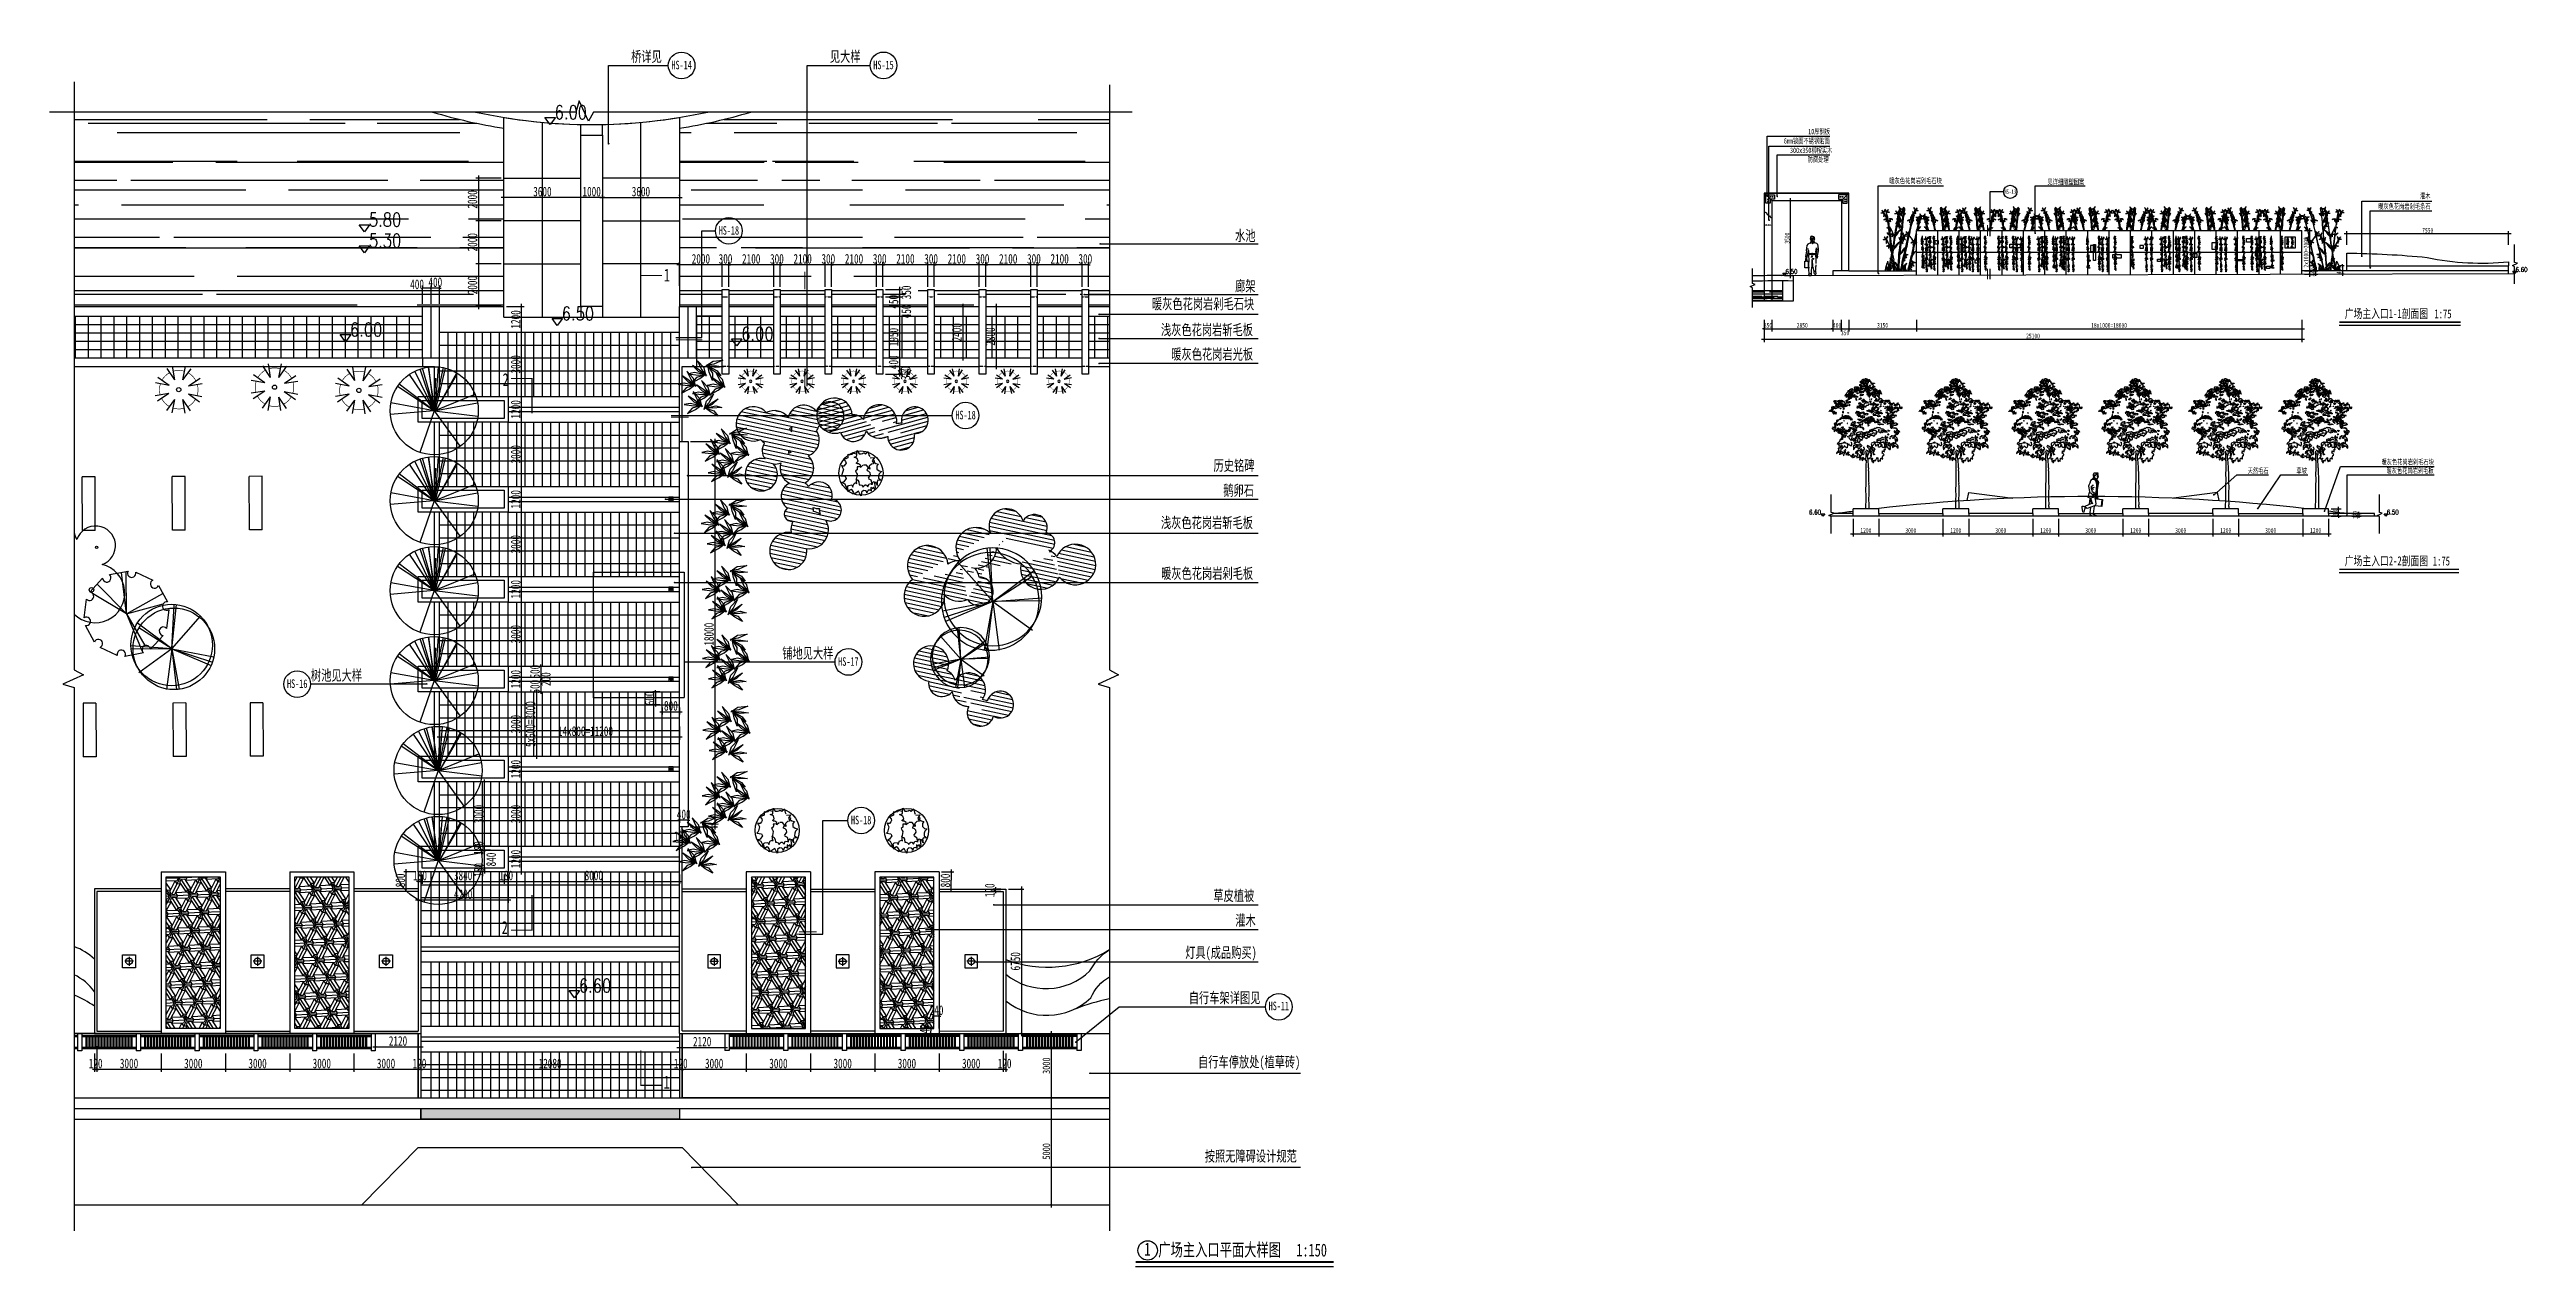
# Model space of a CAD drawing. Extents: x 225307 to 340959, y 27372 to 84205.
import ezdxf
from ezdxf.enums import TextEntityAlignment as Align

# ---------------------------------------------------------------- set-up
doc = ezdxf.new("R2010")
doc.units = 0
doc.header["$MEASUREMENT"] = 0
for name, pattern in [('CONTINOUS', [0]), ('DASHED', [0.75, 0.5, -0.25]), ('DASHED2', [0.375, 0.25, -0.125]), ('HIDDEN', [7.5, 5, -2.5])]:
    doc.linetypes.add(name, pattern=pattern)
doc.layers.get('0').update_dxf_attribs({"linetype": 'CONTINUOUS'})
doc.layers.get('DEFPOINTS').update_dxf_attribs({"linetype": 'DASHED'})
for name, color, linetype in [('3', 7, 'CONTINUOUS'), ('4', 4, 'CONTINUOUS'), ('A绿-1', 94, 'CONTINUOUS'), ('DIM1', 4, 'CONTINUOUS'), ('GCD', 1, 'CONTINUOUS'), ('JU', 4, 'CONTINUOUS'), ('LAYER4', 4, 'CONTINUOUS'), ('PH', 8, 'CONTINUOUS'), ('TOILET', 133, 'CONTINUOUS'), ('TR', 3, 'CONTINUOUS'), ('TREE', 3, 'CONTINUOUS'), ('TREE1', 93, 'CONTINUOUS'), ('WALL', 2, 'CONTINUOUS'), ('区块', 7, 'CONTINUOUS'), ('植物', 3, 'CONTINUOUS'), ('道路', 3, 'CONTINUOUS')]:
    doc.layers.add(name, color=color, linetype=linetype)
doc.styles.add('DIM_FONT', font='@SimSun.ttf', dxfattribs={"width": 0.8})
doc.styles.add('HZ', font='rs', dxfattribs={"width": 0.8, "bigfont": 'hztxt'})
doc.styles.add('宋体', font='SimSun.ttf', dxfattribs={"width": 0.7})
doc.dimstyles.new('NORMAL', dxfattribs={"dimtxt": 300, "dimasz": 1, "dimexe": 250, "dimexo": 300, "dimgap": 150, "dimtad": 1, "dimdec": 0, "dimzin": 0, "dimtxsty": 'DIM_FONT', "dimblk": '_DIMX', "dimblk1": 'ARCHTICK', "dimblk2": 'ARCHTICK', "dimcen": 0.09, "dimdle": 20, "dimclrd": 4, "dimclre": 4, "dimclrt": 7, "dimazin": 3, "dimtfac": 1, "dimtdec": 0, "dimtix": 1, "dimtmove": 0, "dimatfit": 3, "dimtolj": 1, "dimtzin": 0})
pattern_1 = [(2.71188, (-1851773.9, 1081305.6), (-518.7982, 807.7428), [880, -80]), (122.71188, (-1851773.9, 1081305.6), (-440.1267, -853.16382), [880, -80]), (242.71188, (-1851773.9, 1081305.6), (518.7982, -807.7428), [880, -80]), (2.71188, (-1851730.6, 1081238.26), (-518.7982, 807.7428), [160, -800]), (242.71188, (-1851730.6, 1081238.26), (518.7982, -807.7428), [160, -800]), (2.71188, (-1851737.2, 1081376.7), (-518.7982, 807.7428), [160, -800]), (122.71188, (-1851737.2, 1081376.7), (-440.1267, -853.16382), [160, -800]), (242.71188, (-1851853.8, 1081301.8), (518.7982, -807.7428), [160, -800]), (122.71188, (-1851853.8, 1081301.8), (-440.1267, -853.16382), [160, -800]), (2.71188, (-1851946.8, 1081574.8), (-518.7982, 807.7428), [160, -800]), (242.71188, (-1851946.8, 1081574.8), (518.7982, -807.7428), [160, -800]), (2.71188, (-1851920.6, 1081021.2), (-518.7982, 807.7428), [160, -800]), (122.71188, (-1851920.6, 1081021.2), (-440.1267, -853.16382), [160, -800]), (242.71188, (-1851454.2, 1081320.7), (518.7982, -807.7428), [160, -800]), (122.71188, (-1851454.2, 1081320.7), (-440.1267, -853.16382), [160, -800]), (302.71188, (-1851570.8, 1081245.8), (440.1267, 853.16382), [560, -400]), (302.71188, (-1851804, 1081096.1), (440.1267, 853.16382), [560, -400]), (62.71188, (-1851577.4, 1081384.2), (-518.7982, 807.7428), [560, -400]), (62.71188, (-1851823.65, 1081511.3), (-518.7982, 807.7428), [560, -400]), (182.71188, (-1851940.2, 1081436.4), (-440.1267, -853.16382), [560, -400]), (182.71188, (-1851927.1, 1081159.6), (-440.1267, -853.16382), [560, -400])]
pattern_2 = [(2.71188, (-1851773.85, 1081305.6), (-518.7982, 807.7428), [880, -80]), (122.71188, (-1851773.85, 1081305.6), (-440.1267, -853.16382), [880, -80]), (242.71188, (-1851773.85, 1081305.6), (518.7982, -807.7428), [880, -80]), (2.71188, (-1851730.6, 1081238.26), (-518.7982, 807.7428), [160, -800]), (242.71188, (-1851730.6, 1081238.26), (518.7982, -807.7428), [160, -800]), (2.71188, (-1851737.2, 1081376.7), (-518.7982, 807.7428), [160, -800]), (122.71188, (-1851737.2, 1081376.7), (-440.1267, -853.16382), [160, -800]), (242.71188, (-1851853.8, 1081301.8), (518.7982, -807.7428), [160, -800]), (122.71188, (-1851853.8, 1081301.8), (-440.1267, -853.16382), [160, -800]), (2.71188, (-1851946.8, 1081574.8), (-518.7982, 807.7428), [160, -800]), (242.71188, (-1851946.8, 1081574.8), (518.7982, -807.7428), [160, -800]), (2.71188, (-1851920.6, 1081021.2), (-518.7982, 807.7428), [160, -800]), (122.71188, (-1851920.6, 1081021.2), (-440.1267, -853.16382), [160, -800]), (242.71188, (-1851454.2, 1081320.7), (518.7982, -807.7428), [160, -800]), (122.71188, (-1851454.2, 1081320.7), (-440.1267, -853.16382), [160, -800]), (302.71188, (-1851570.8, 1081245.8), (440.1267, 853.16382), [560, -400]), (302.71188, (-1851804, 1081096.1), (440.1267, 853.16382), [560, -400]), (62.71188, (-1851577.36, 1081384.2), (-518.7982, 807.7428), [560, -400]), (62.71188, (-1851823.64, 1081511.3), (-518.7982, 807.7428), [560, -400]), (182.71188, (-1851940.2, 1081436.4), (-440.1267, -853.16382), [560, -400]), (182.71188, (-1851927.1, 1081159.6), (-440.1267, -853.16382), [560, -400])]
pattern_3 = [(0, (1440262, -125059.4), (4400, 2000), [30000, -4000, 10000, -2000]), (0, (1442922, -124059.4), (-2000, 2660), [6000, -660, 12000, -1500]), (0, (1441261.9, -123359.4), (10400, 1340), [16000, -2800, 8000, -2000])]
pattern_4 = [(347.911399, (-1855367.06, 1074006.85), (39.267007, 183.342172), [])]

msp = doc.modelspace()

# ---------------------------------------------------------------- texts
at = {"layer": '3', "color": 1, "style": '宋体', "width": 0.7}
for s, p in [('1', (253995.4, 73371.5, -7898.9)), ('2', (246462.4, 68488.2, -7898.9)), ('2', (246415.6, 42901.1, -7898.9)), ('1', (253981.9, 35683.7, -7898.9))]:
    msp.add_text(s, height=600, dxfattribs=at).set_placement(p)
at = {"layer": '4', "style": '宋体', "width": 0.7}
for s, height, p in [('桥详见', 500, (252463.6, 83627.7, -7898.9)), ('见大样', 500, (261742.9, 83629.9, -3925.4)), ('6mm镜面不锈钢贴面', 250, (306284.2, 79810.5)), ('10厚钢板', 250, (307419, 80251.2)), ('300x350柳桉实木', 250, (306570.8, 79373.1)), ('防腐处理', 250, (307395.3, 78946.9)), ('暖灰色花岗岩剁毛石块', 250, (311210.6, 77951.6, 4021.6)), ('见详细雕塑图案', 250, (318594, 77898.4, 4021.6)), ('灌木', 250, (335986.9, 77244.4, 4021.6)), ('暖灰色花岗岩剁毛条石', 250, (334033.6, 76756.4, 4021.6)), ('水池', 500, (280661.5, 75263.6, -3925.4)), ('廊架', 500, (280661.5, 72908.7, -3925.4)), ('暖灰色花岗岩剁毛石块', 500, (276779.1, 72078.6, -3925.4)), ('广场主入口1-1剖面图', 420, (332474.4, 71662.5, 14075.6)), ('1:75', 420, (336661.5, 71652.1, 14075.6)), ('浅灰色花岗岩斩毛板', 500, (277200.1, 70869.2, -3925.4)), ('暖灰色花岗岩光板', 500, (277684.1, 69729.5, -7947)), ('历史铭碑', 500, (279656.1, 64530.7, -7947)), ('暖灰色花岗岩剁毛石块', 250, (334187.7, 64818.2, 4021.6)), ('鹅卵石', 500, (280109.9, 63368.8, -3925.4)), ('天然毛石', 250, (327941.3, 64415.1, 4021.6)), ('草坡', 250, (330216.6, 64415.1, 4021.6)), ('暖灰色花岗岩剁毛板', 250, (334422.2, 64418.6, 4021.6)), ('浅灰色花岗岩斩毛板', 500, (277200.1, 61859.1, -3925.4)), ('广场主入口2-2剖面图', 420, (332474.4, 60118.7, 14075.6)), ('1:75', 420, (336586, 60108.3, 14075.6)), ('暖灰色花岗岩剁毛板', 500, (277207.9, 59491.3, -3925.4)), ('铺地见大样', 500, (259518.4, 55767.4, -3925.4)), ('树池见大样', 500, (237512.1, 54731.4, -3925.4)), ('草皮植被', 500, (279646.9, 44446.1, -7947)), ('灌木', 500, (280670.7, 43283.5, -7947)), ('灯具(成品购买)', 500, (278332.8, 41785.1, -3925.4)), ('自行车架详图见', 500, (278500.6, 39672.8, -7947)), ('HS-11', 400, (282228.2, 39341.6, -7947)), ('自行车停放处(植草砖)', 500, (278933.6, 36672.5, -7947)), ('按照无障碍设计规范', 500, (279245.3, 32275.5, -7947)), ('1', 600, (276426.2, 27883.3, 12161)), ('广场主入口平面大样图', 600, (277076.9, 27853.4, 12161)), ('1:150', 600, (283521.9, 27838.6, 12161))]:
    msp.add_text(s, height=height, dxfattribs=at).set_placement(p)
at = {"layer": 'DIM1', "linetype": 'CONTINUOUS', "style": '宋体', "width": 0.7}
for s, height, p in [('HS-14', 400, (254820.1, 83282.6)), ('HS-15', 400, (264245.9, 83285.3)), ('HS-13', 200, (316852.1, 77468.5)), ('HS-18', 400, (257026.7, 75558)), ('HS-18', 400, (268077.3, 66937.1)), ('HS-17', 400, (262605.2, 55425.9)), ('HS-16', 400, (236870.7, 54389.9)), ('HS-18', 400, (263201.6, 48020.7))]:
    msp.add_text(s, height=height, dxfattribs=at).set_placement(p, align=Align.CENTER)
at = {"layer": 'GCD', "linetype": 'CONTINUOUS', "style": 'HZ', "width": 0.8}
for s, height, p in [('6.00', 630, (249648, 81270.5)), ('5.80', 630, (240974.2, 76256.8)), ('5.30', 630, (240974.2, 75280.1)), ('6.60', 210, (340728.2, 73928.8)), ('6.50', 210, (306639.9, 73836.1)), ('6.50', 630, (249978.2, 71876.4)), ('6.00', 630, (240089.8, 71126.6)), ('6.00', 630, (258355.5, 70929.7)), ('6.60', 210, (307741.6, 62595.3)), ('6.50', 210, (334714.6, 62600.6)), ('6.60', 630, (250778.2, 40490.2))]:
    msp.add_text(s, height=height, dxfattribs=at).set_placement(p, align=Align.MIDDLE)

# ---------------------------------------------------------------- blocks, each defined once
blk = doc.blocks.new('_ARCHTICK')
at = {"color": 0, "linetype": 'BYBLOCK', "const_width": 0.15}
blk.add_lwpolyline([(-0.5, -0.5), (0.5, 0.5)], dxfattribs=at)
blk = doc.blocks.new('*D45')
at = {"color": 8, "linetype": 'BYBLOCK'}
for p, q in [((317434, 71161), (335674, 71161)), ((317554, 71578), (317554, 71041)), ((335554, 71578), (335554, 71041))]:
    blk.add_line(p, q, dxfattribs=at)
at = {"layer": 'DEFPOINTS', "color": 0, "linetype": 'BYBLOCK'}
for p in [(317554, 71698), (335554, 71698), (335554, 71161)]:
    blk.add_point(p, dxfattribs=at)
at = {"color": 8, "linetype": 'BYBLOCK', "xscale": 80, "yscale": 80, "zscale": 80, "rotation": 180}
blk.add_blockref('_ARCHTICK', (317554, 71161), dxfattribs=at)
at = {"color": 8, "linetype": 'BYBLOCK', "xscale": 80, "yscale": 80, "zscale": 80}
blk.add_blockref('_ARCHTICK', (335554, 71161), dxfattribs=at)
at = {"color": 4, "linetype": 'BYBLOCK', "insert": (326554, 71324), "char_height": 225, "attachment_point": 5, "style": '宋体'}
blk.add_mtext('\\A1;18x1000=18000', dxfattribs=at)
blk = doc.blocks.new('_DIMX')
blk.add_line((-150, 0), (150, 0))
at = {"const_width": 50}
blk.add_lwpolyline([(-70, -70), (70, 70)], dxfattribs=at)
blk = doc.blocks.new('*D46')
at = {"color": 8, "linetype": 'BYBLOCK'}
for p, q in [((335674, 70665), (310332, 70665)), ((310452, 71578), (310452, 70545)), ((335554, 71578), (335554, 70545))]:
    blk.add_line(p, q, dxfattribs=at)
at = {"layer": 'DEFPOINTS', "color": 0, "linetype": 'BYBLOCK'}
for p in [(310452, 71698), (310452, 70665), (335554, 71698)]:
    blk.add_point(p, dxfattribs=at)
at = {"color": 8, "linetype": 'BYBLOCK', "xscale": 80, "yscale": 80, "zscale": 80, "rotation": 180}
blk.add_blockref('_ARCHTICK', (310452, 70665), dxfattribs=at)
at = {"color": 8, "linetype": 'BYBLOCK', "xscale": 80, "yscale": 80, "zscale": 80}
blk.add_blockref('_ARCHTICK', (335554, 70665), dxfattribs=at)
at = {"color": 4, "linetype": 'BYBLOCK', "insert": (323003, 70828), "char_height": 225, "attachment_point": 5, "style": '宋体'}
blk.add_mtext('\\A1;25100', dxfattribs=at)
blk = doc.blocks.new('*D47')
at = {"color": 8, "linetype": 'BYBLOCK'}
for p, q in [((323118, 61579), (319878, 61579)), ((319998, 62292), (319998, 61459)), ((322998, 62292), (322998, 61459))]:
    blk.add_line(p, q, dxfattribs=at)
at = {"layer": 'DEFPOINTS', "color": 0, "linetype": 'BYBLOCK'}
for p in [(319998, 62412), (319998, 61579), (322998, 62412)]:
    blk.add_point(p, dxfattribs=at)
at = {"color": 8, "linetype": 'BYBLOCK', "xscale": 80, "yscale": 80, "zscale": 80, "rotation": 180}
blk.add_blockref('_ARCHTICK', (319998, 61579), dxfattribs=at)
at = {"color": 8, "linetype": 'BYBLOCK', "xscale": 80, "yscale": 80, "zscale": 80}
blk.add_blockref('_ARCHTICK', (322998, 61579), dxfattribs=at)
at = {"color": 4, "linetype": 'BYBLOCK', "insert": (321498, 61742), "char_height": 225, "attachment_point": 5, "style": '宋体'}
blk.add_mtext('\\A1;3000', dxfattribs=at)
blk = doc.blocks.new('039')
at = {"layer": 'A绿-1', "color": 0}
for p, q in [((-1209, -39), (-1029, 22)), ((-1044, 492), (-877, 498)), ((-1044, 492), (-951, 338)), ((-1020, 195), (-1039, 256)), ((-1029, 22), (-1010, 124)), ((-951, 338), (-1027, 270)), ((-1010, 124), (-1020, 195)), ((-877, 498), (-792, 523)), ((-729, 536), (-710, 740)), ((-704, 746), (-562, 610)), ((-609, 644), (-562, 715)), ((-562, 610), (-442, 644)), ((-555, 715), (-480, 685)), ((-480, 685), (-395, 756)), ((-442, 644), (-397, 637)), ((-395, 279), (-432, 134)), ((-425, 97), (-338, -39)), ((-397, 637), (-404, 533)), ((-404, 533), (-319, 411)), ((-404, 533), (-404, 533)), ((-395, 756), (-338, 882)), ((-300, 330), (-395, 279)), ((-385, 665), (-385, 665)), ((-338, 882), (-256, 786)), ((-319, 411), (-168, 401)), ((-168, 401), (-300, 330)), ((-256, 786), (-101, 756)), ((-215, 320), (-243, 330)), ((-149, 269), (-215, 320)), ((-111, 269), (-149, 269)), ((-63, 340), (-111, 269)), ((-101, 756), (11, 847)), ((22, 391), (-63, 340)), ((11, 847), (60, 968)), ((126, 391), (22, 391)), ((60, 968), (155, 831)), ((268, 249), (126, 391)), ((155, 831), (245, 782)), ((245, 782), (372, 746)), ((401, 371), (306, 249)), ((372, 746), (518, 880)), ((523, 381), (401, 371)), ((518, 880), (467, 705)), ((467, 705), (533, 644)), ((552, 584), (495, 472)), ((495, 472), (542, 401)), ((628, 360), (523, 381)), ((749, 509), (531, 534)), ((533, 644), (618, 634)), ((542, 401), (628, 360)), ((722, 634), (552, 584)), ((552, 249), (599, 360)), ((690, 140), (554, 233)), ((571, 22), (571, 63)), ((608, -49), (571, 22)), ((572, 72), (690, 140)), ((618, 634), (722, 634)), ((749, 509), (909, 451)), ((839, 363), (752, 283)), ((752, 283), (944, 270)), ((909, 451), (764, 419)), ((764, 419), (839, 363)), ((884, 215), (869, 127)), ((869, 127), (993, 35)), ((927, 40), (873, -15)), ((927, 265), (884, 215)), ((993, 35), (927, 40)), ((-1086, -79), (-1209, -39)), ((-1096, -231), (-1162, -262)), ((-1162, -262), (-1067, -333)), ((-1067, -495), (-1115, -536)), ((-1115, -536), (-944, -576)), ((-1039, -110), (-1096, -231)), ((-982, -110), (-1086, -79)), ((-1067, -333), (-1067, -444)), ((-1067, -444), (-1067, -495)), ((-925, -130), (-982, -110)), ((-944, -576), (-906, -688)), ((-916, -262), (-925, -130)), ((-906, -688), (-925, -789)), ((-925, -799), (-783, -728)), ((-925, -789), (-925, -799)), ((-812, -120), (-916, -262)), ((-670, -99), (-812, -120)), ((-812, -120), (-812, -120)), ((-783, -728), (-698, -718)), ((-698, -718), (-641, -769)), ((-594, -211), (-670, -99)), ((-670, -99), (-670, -99)), ((-641, -769), (-566, -850)), ((-575, -911), (-613, -972)), ((-613, -972), (-518, -941)), ((-547, -160), (-594, -211)), ((-566, -850), (-575, -911)), ((-537, -99), (-547, -160)), ((-452, -18), (-537, -99)), ((-518, -941), (-405, -911)), ((-338, -39), (-452, -18)), ((-386, -120), (-405, -201)), ((-405, -201), (-338, -211)), ((-405, -911), (-215, -1002)), ((-405, -911), (-405, -911)), ((-386, -49), (-386, -120)), ((-338, -39), (-338, -39)), ((-338, -211), (-253, -231)), ((-253, -231), (-215, -323)), ((-215, -323), (-168, -312)), ((-215, -1002), (-158, -1043)), ((-168, -312), (-102, -292)), ((-158, -1043), (-111, -1104)), ((-111, -1104), (-45, -880)), ((-102, -292), (-45, -272)), ((-45, -272), (154, -343)), ((-45, -880), (69, -850)), ((69, -850), (220, -1002)), ((154, -343), (220, -394)), ((220, -394), (230, -333)), ((220, -1114), (324, -982)), ((220, -1002), (239, -1093)), ((239, -1093), (220, -1114)), ((230, -333), (268, -292)), ((305, -373), (239, -343)), ((268, -292), (362, -262)), ((315, -373), (305, -373)), ((419, -373), (315, -373)), ((324, -982), (504, -941)), ((362, -262), (381, -262)), ((381, -262), (514, -272)), ((381, -414), (419, -373)), ((381, -454), (381, -414)), ((400, -515), (381, -454)), ((523, -596), (400, -515)), ((447, -647), (561, -617)), ((447, -799), (447, -647)), ((457, -830), (447, -799)), ((580, -941), (457, -830)), ((504, -941), (608, -951)), ((514, -221), (561, -140)), ((514, -272), (514, -221)), ((561, -617), (523, -596)), ((558, -870), (526, -878)), ((690, -874), (558, -870)), ((561, -140), (608, -120)), ((608, -951), (580, -941)), ((665, -99), (608, -49)), ((608, -120), (665, -99)), ((725, -665), (670, -724)), ((670, -724), (698, -819)), ((748, -882), (690, -874)), ((698, -819), (748, -882)), ((838, -615), (725, -665)), ((970, -319), (826, -361)), ((826, -361), (892, -523)), ((873, -15), (838, -119)), ((838, -119), (896, -231)), ((919, -690), (838, -615)), ((892, -523), (919, -690)), ((896, -231), (1079, -277)), ((1079, -277), (970, -319))]:
    blk.add_line(p, q, dxfattribs=at)
at = {"layer": 'A绿-1', "color": 0, "width": 0.8, "flags": 9}
for tag, p in [('XSIZE', (-357, 9)), ('XSIZE', (-141, 276)), ('YSIZE', (286, 245)), ('YSIZE', (251, -352))]:
    blk.add_attdef(tag, p, '', height=0.396, dxfattribs=at)
blk = doc.blocks.new('A$C1B213599')
at = {"layer": 'A绿-1'}
blk.add_blockref('039', (1209, 1114), dxfattribs=at)
blk = doc.blocks.new('A$C7FDB0BB0')
at = {"layer": 'TOILET', "color": 4, "xscale": 0.4, "yscale": 0.4, "zscale": 0.4}
blk.add_blockref('A$C1B213599', (0, 0), dxfattribs=at)
blk = doc.blocks.new('A$C5DEB3F6D')
at = {"layer": 'JU', "color": 3}
blk.add_circle((859, 883), 859, dxfattribs=at)
at = {"layer": 'JU', "color": 3, "xscale": 1.92, "yscale": 1.92, "zscale": 1.92, "rotation": 309}
blk.add_blockref('A$C7FDB0BB0', (-321, 1066), dxfattribs=at)
blk = doc.blocks.new('A$C015F62C0')
at = {"layer": 'TREE', "color": 116}
for points in [[(1008, 1947), (734, 2242), (301, 2392), (668, 2123), (999, 1978), (522, 2064), (202, 2092), (563, 1979), (929, 1975), (443, 1843), (223, 1657), (646, 1818), (937, 1991), (635, 1685), (559, 1364), (790, 1706), (921, 1991)], [(768, 2361), (957, 2716), (1337, 2972), (1052, 2618), (769, 2393), (1208, 2599), (1510, 2709), (1190, 2506), (837, 2409), (1341, 2406), (1601, 2282), (1151, 2329), (826, 2422), (1196, 2204), (1351, 1912), (1041, 2184), (841, 2425)], [(2028, 1874), (1754, 2169), (1321, 2319), (1688, 2050), (2019, 1905), (1542, 1991), (1222, 2020), (1583, 1907), (1949, 1903), (1463, 1770), (1243, 1584), (1666, 1746), (1957, 1918), (1655, 1613), (1580, 1291), (1810, 1633), (1941, 1918)], [(807, 1283), (533, 1578), (100, 1728), (466, 1459), (798, 1314), (320, 1400), (0, 1429), (362, 1316), (728, 1312), (242, 1180), (22, 993), (445, 1155), (735, 1328), (433, 1022), (358, 700), (589, 1043), (720, 1327)], [(1608, 1229), (1334, 1524), (901, 1673), (1267, 1405), (1599, 1259), (1121, 1346), (801, 1374), (1163, 1261), (1529, 1257), (1043, 1125), (823, 939), (1246, 1100), (1536, 1273), (1235, 967), (1159, 646), (1390, 988), (1521, 1273)], [(1645, 535), (1563, 929), (1690, 1369), (1698, 914), (1625, 560), (1831, 999), (1992, 1277), (1875, 917), (1667, 615), (2056, 936), (2335, 1008), (1959, 756), (1650, 619), (2074, 689), (2380, 564), (1968, 574), (1660, 631)], [(1511, 583), (1236, 878), (803, 1028), (1170, 759), (1502, 614), (1024, 700), (704, 729), (1066, 616), (1432, 612), (945, 479), (726, 293), (1149, 455), (1439, 627), (1137, 322), (1062, 0), (1292, 342), (1423, 627)]]:
    blk.add_lwpolyline(points, dxfattribs=at)
blk = doc.blocks.new('TREE1')
at = {"layer": 'TREE', "ltscale": 200}
for p, q in [((197, 118), (-2794, 3151)), ((197, 118), (958, 4309)), ((197, 118), (-4060, -22)), ((197, 118), (-3825, -1286)), ((197, 118), (-3452, -2079)), ((100, 256), (-1487, -3794)), ((100, 256), (-1393, -3833)), ((100, 256), (-246, -4118)), ((197, 118), (-38, -4135)), ((100, 256), (424, -4135)), ((100, 256), (1951, -3763)), ((100, 256), (1398, -3968)), ((197, 118), (4336, 1122)), ((197, 118), (1366, -3977)), ((197, 118), (2162, -3661)), ((197, 118), (2642, -3369)), ((197, 118), (3937, -1920)), ((197, 118), (4071, -1651)), ((197, 118), (519, -3021)), ((197, 118), (4455, 17)), ((197, 118), (3103, -2995))]:
    blk.add_line(p, q, dxfattribs=at)
blk.add_circle((197, 118), 4259, dxfattribs=at)
blk = doc.blocks.new('T-7')
at = {"layer": 'TREE', "ltscale": 200, "xscale": 0.4020618556701031, "yscale": 0.4020618556701031, "zscale": 0.4020618556701031, "rotation": 199.2879054791862}
blk.add_blockref('TREE1', (4, 110), dxfattribs=at)
blk = doc.blocks.new('A$C2CEB34E2')
at = {"layer": 'TREE1', "xscale": 1.32, "yscale": 1.32, "zscale": 1.32}
blk.add_blockref('T-7', (2330, 2206), dxfattribs=at)
blk = doc.blocks.new('*D48')
at = {"color": 8, "linetype": 'BYBLOCK'}
for p, q in [((254719, 47781), (254719, 47073)), ((254839, 47781), (254839, 47073)), ((254719, 47193), (254639, 47193)), ((254719, 47193), (254839, 47193)), ((254839, 47193), (254919, 47193))]:
    blk.add_line(p, q, dxfattribs=at)
at = {"layer": 'DEFPOINTS', "color": 0, "linetype": 'BYBLOCK'}
for p in [(254719, 47901), (254839, 47901, -2487), (254839, 47193)]:
    blk.add_point(p, dxfattribs=at)
at = {"color": 8, "linetype": 'BYBLOCK', "xscale": 80, "yscale": 80, "zscale": 80}
blk.add_blockref('_ARCHTICK', (254719, 47193), dxfattribs=at)
at = {"color": 8, "linetype": 'BYBLOCK', "xscale": 80, "yscale": 80, "zscale": 80, "rotation": 180}
blk.add_blockref('_ARCHTICK', (254839, 47193), dxfattribs=at)
at = {"color": 4, "linetype": 'BYBLOCK', "insert": (254779, 47468), "char_height": 450, "attachment_point": 5, "style": '宋体'}
blk.add_mtext('\\A1;120', dxfattribs=at)
blk = doc.blocks.new('*D49')
at = {"color": 8, "linetype": 'BYBLOCK'}
for p, q in [((246839, 50001), (247469, 50001)), ((247349, 46881), (247349, 50121)), ((246839, 47001), (247469, 47001))]:
    blk.add_line(p, q, dxfattribs=at)
at = {"layer": 'DEFPOINTS', "color": 0, "linetype": 'BYBLOCK'}
for p in [(246719, 50001, 7947), (247349, 50001), (246719, 47001, 7947)]:
    blk.add_point(p, dxfattribs=at)
at = {"color": 8, "linetype": 'BYBLOCK', "xscale": 80, "yscale": 80, "zscale": 80}
for p, rotation in [((247349, 50001), 90), ((247349, 47001), 270)]:
    blk.add_blockref('_ARCHTICK', p, dxfattribs=dict(at, rotation=rotation))
at = {"color": 4, "linetype": 'BYBLOCK', "insert": (247074, 48501), "char_height": 450, "attachment_point": 5, "rotation": 90, "style": '宋体'}
blk.add_mtext('\\A1;3000', dxfattribs=at)
blk = doc.blocks.new('*D50')
at = {"color": 8, "linetype": 'BYBLOCK'}
for p, q in [((245900, 50001), (245500, 50001)), ((245620, 46881), (245620, 50121)), ((245900, 47001), (245500, 47001))]:
    blk.add_line(p, q, dxfattribs=at)
at = {"layer": 'DEFPOINTS', "color": 0, "linetype": 'BYBLOCK'}
for p in [(245620, 50001), (246020, 50001, 7947), (246020, 47001, 7947)]:
    blk.add_point(p, dxfattribs=at)
at = {"color": 8, "linetype": 'BYBLOCK', "xscale": 80, "yscale": 80, "zscale": 80}
for p, rotation in [((245620, 50001), 90), ((245620, 47001), 270)]:
    blk.add_blockref('_ARCHTICK', p, dxfattribs=dict(at, rotation=rotation))
at = {"color": 4, "linetype": 'BYBLOCK', "insert": (245345, 48501), "char_height": 450, "attachment_point": 5, "rotation": 90, "style": '宋体'}
blk.add_mtext('\\A1;3000', dxfattribs=at)
blk = doc.blocks.new('*D51')
at = {"color": 8, "linetype": 'BYBLOCK'}
for p, q in [((246839, 47001), (247469, 47001)), ((247349, 45681), (247349, 47121)), ((246839, 45801), (247469, 45801))]:
    blk.add_line(p, q, dxfattribs=at)
at = {"layer": 'DEFPOINTS', "color": 0, "linetype": 'BYBLOCK'}
for p in [(246719, 47001, 7947), (247349, 47001), (246719, 45801, 7947)]:
    blk.add_point(p, dxfattribs=at)
at = {"color": 8, "linetype": 'BYBLOCK', "xscale": 80, "yscale": 80, "zscale": 80}
for p, rotation in [((247349, 47001), 90), ((247349, 45801), 270)]:
    blk.add_blockref('_ARCHTICK', p, dxfattribs=dict(at, rotation=rotation))
at = {"color": 4, "linetype": 'BYBLOCK', "insert": (247074, 46401), "char_height": 450, "attachment_point": 5, "rotation": 90, "style": '宋体'}
blk.add_mtext('\\A1;1200', dxfattribs=at)
blk = doc.blocks.new('*D52')
at = {"color": 8, "linetype": 'BYBLOCK'}
for p, q in [((245900, 47001), (245500, 47001)), ((245900, 46821), (245500, 46821)), ((245620, 47001), (245620, 47081)), ((245620, 46821), (245620, 47001)), ((245620, 46821), (245620, 46741))]:
    blk.add_line(p, q, dxfattribs=at)
at = {"layer": 'DEFPOINTS', "color": 0, "linetype": 'BYBLOCK'}
for p in [(245620, 47001), (246020, 47001, 7947), (246020, 46821, 7947)]:
    blk.add_point(p, dxfattribs=at)
at = {"color": 8, "linetype": 'BYBLOCK', "xscale": 80, "yscale": 80, "zscale": 80}
for p, rotation in [((245620, 47001), 270), ((245620, 46821), 90)]:
    blk.add_blockref('_ARCHTICK', p, dxfattribs=dict(at, rotation=rotation))
at = {"color": 4, "linetype": 'BYBLOCK', "insert": (245345, 46911), "char_height": 450, "attachment_point": 5, "rotation": 90, "style": '宋体'}
blk.add_mtext('\\A1;180', dxfattribs=at)
blk = doc.blocks.new('*D53')
at = {"color": 8, "linetype": 'BYBLOCK'}
for p, q in [((245900, 46821), (245500, 46821)), ((245620, 45861), (245620, 46941)), ((245900, 45981), (245500, 45981))]:
    blk.add_line(p, q, dxfattribs=at)
at = {"layer": 'DEFPOINTS', "color": 0, "linetype": 'BYBLOCK'}
for p in [(245620, 46821), (246020, 46821, 7947), (246020, 45981, 7947)]:
    blk.add_point(p, dxfattribs=at)
at = {"color": 8, "linetype": 'BYBLOCK', "xscale": 80, "yscale": 80, "zscale": 80}
for p, rotation in [((245620, 46821), 90), ((245620, 45981), 270)]:
    blk.add_blockref('_ARCHTICK', p, dxfattribs=dict(at, rotation=rotation))
at = {"color": 4, "linetype": 'BYBLOCK', "insert": (245925, 46379), "char_height": 450, "attachment_point": 5, "rotation": 90, "style": '宋体'}
blk.add_mtext('\\A1;840', dxfattribs=at)
blk = doc.blocks.new('*D54')
at = {"color": 8, "linetype": 'BYBLOCK'}
for p, q in [((245900, 45981), (245500, 45981)), ((245900, 45801), (245500, 45801)), ((245620, 45981), (245620, 46061)), ((245620, 45981), (245620, 45801)), ((245620, 45801), (245620, 45721))]:
    blk.add_line(p, q, dxfattribs=at)
at = {"layer": 'DEFPOINTS', "color": 0, "linetype": 'BYBLOCK'}
for p in [(245620, 45801), (246020, 45981, 7947), (246020, 45801, 7947)]:
    blk.add_point(p, dxfattribs=at)
at = {"color": 8, "linetype": 'BYBLOCK', "xscale": 80, "yscale": 80, "zscale": 80}
for p, rotation in [((245620, 45981), 270), ((245620, 45801), 90)]:
    blk.add_blockref('_ARCHTICK', p, dxfattribs=dict(at, rotation=rotation))
at = {"color": 4, "linetype": 'BYBLOCK', "insert": (245345, 45891), "char_height": 450, "attachment_point": 5, "rotation": 90, "style": '宋体'}
blk.add_mtext('\\A1;180', dxfattribs=at)
blk = doc.blocks.new('*D55')
at = {"color": 8, "linetype": 'BYBLOCK'}
for p, q in [((242519, 45681), (242519, 44359)), ((246719, 45681), (246719, 44359)), ((246839, 44479), (242399, 44479))]:
    blk.add_line(p, q, dxfattribs=at)
at = {"layer": 'DEFPOINTS', "color": 0, "linetype": 'BYBLOCK'}
for p in [(242519, 45801, 7947), (246719, 45801, 7947), (242519, 44479)]:
    blk.add_point(p, dxfattribs=at)
at = {"color": 8, "linetype": 'BYBLOCK', "xscale": 80, "yscale": 80, "zscale": 80, "rotation": 180}
blk.add_blockref('_ARCHTICK', (242519, 44479), dxfattribs=at)
at = {"color": 8, "linetype": 'BYBLOCK', "xscale": 80, "yscale": 80, "zscale": 80}
blk.add_blockref('_ARCHTICK', (246719, 44479), dxfattribs=at)
at = {"color": 4, "linetype": 'BYBLOCK', "insert": (244619, 44754), "char_height": 450, "attachment_point": 5, "style": '宋体'}
blk.add_mtext('\\A1;4200', dxfattribs=at)
blk = doc.blocks.new('*D56')
at = {"color": 8, "linetype": 'BYBLOCK'}
for p, q in [((246539, 45357), (246459, 45357)), ((246539, 45681), (246539, 45237)), ((246539, 45357), (246719, 45357)), ((246719, 45681), (246719, 45237)), ((246719, 45357), (246799, 45357))]:
    blk.add_line(p, q, dxfattribs=at)
at = {"layer": 'DEFPOINTS', "color": 0, "linetype": 'BYBLOCK'}
for p in [(246539, 45801, 7947), (246719, 45801, 7947), (246719, 45357)]:
    blk.add_point(p, dxfattribs=at)
at = {"color": 8, "linetype": 'BYBLOCK', "xscale": 80, "yscale": 80, "zscale": 80}
blk.add_blockref('_ARCHTICK', (246539, 45357), dxfattribs=at)
at = {"color": 8, "linetype": 'BYBLOCK', "xscale": 80, "yscale": 80, "zscale": 80, "rotation": 180}
blk.add_blockref('_ARCHTICK', (246719, 45357), dxfattribs=at)
at = {"color": 4, "linetype": 'BYBLOCK', "insert": (246629, 45632), "char_height": 450, "attachment_point": 5, "style": '宋体'}
blk.add_mtext('\\A1;180', dxfattribs=at)
blk = doc.blocks.new('*D57')
at = {"color": 8, "linetype": 'BYBLOCK'}
for p, q in [((242517, 45357), (242437, 45357)), ((242518, 45681), (242517, 45237)), ((242697, 45356), (242517, 45357)), ((242698, 45680), (242697, 45236)), ((242697, 45356), (242777, 45356))]:
    blk.add_line(p, q, dxfattribs=at)
at = {"layer": 'DEFPOINTS', "color": 0, "linetype": 'BYBLOCK'}
for p in [(242517, 45357), (242519, 45801, 7947), (242699, 45800, 7947)]:
    blk.add_point(p, dxfattribs=at)
at = {"color": 8, "linetype": 'BYBLOCK', "xscale": 80, "yscale": 80, "zscale": 80}
for p, rotation in [((242517, 45357), 359.8004810919756), ((242697, 45356), 179.8004810919757)]:
    blk.add_blockref('_ARCHTICK', p, dxfattribs=dict(at, rotation=rotation))
at = {"color": 4, "linetype": 'BYBLOCK', "insert": (242608, 45631), "char_height": 450, "attachment_point": 5, "rotation": 359.80048, "style": '宋体'}
blk.add_mtext('\\A1;180', dxfattribs=at)
blk = doc.blocks.new('*D58')
at = {"color": 8, "linetype": 'BYBLOCK'}
for p, q in [((242579, 45357), (246659, 45357)), ((242699, 45681), (242699, 45237)), ((246539, 45681), (246539, 45237))]:
    blk.add_line(p, q, dxfattribs=at)
at = {"layer": 'DEFPOINTS', "color": 0, "linetype": 'BYBLOCK'}
for p in [(242699, 45801, 7947), (246539, 45801, 7947), (246539, 45357)]:
    blk.add_point(p, dxfattribs=at)
at = {"color": 8, "linetype": 'BYBLOCK', "xscale": 80, "yscale": 80, "zscale": 80, "rotation": 180}
blk.add_blockref('_ARCHTICK', (242699, 45357), dxfattribs=at)
at = {"color": 8, "linetype": 'BYBLOCK', "xscale": 80, "yscale": 80, "zscale": 80}
blk.add_blockref('_ARCHTICK', (246539, 45357), dxfattribs=at)
at = {"color": 4, "linetype": 'BYBLOCK', "insert": (244619, 45632), "char_height": 450, "attachment_point": 5, "style": '宋体'}
blk.add_mtext('\\A1;3840', dxfattribs=at)
blk = doc.blocks.new('*D59')
at = {"color": 8, "linetype": 'BYBLOCK'}
for p, q in [((266959, 45797), (267534, 45795)), ((267411, 44877), (267414, 45916)), ((266959, 44998), (267531, 44996))]:
    blk.add_line(p, q, dxfattribs=at)
at = {"layer": 'DEFPOINTS', "color": 0, "linetype": 'BYBLOCK'}
for p in [(266839, 45798, 17315), (267414, 45796), (266839, 44999, 17315)]:
    blk.add_point(p, dxfattribs=at)
at = {"color": 8, "linetype": 'BYBLOCK', "xscale": 80, "yscale": 80, "zscale": 80}
for p, rotation in [((267414, 45796), 89.80048109197563), ((267411, 44997), 269.8004810919756)]:
    blk.add_blockref('_ARCHTICK', p, dxfattribs=dict(at, rotation=rotation))
at = {"color": 4, "linetype": 'BYBLOCK', "insert": (267137, 45397), "char_height": 450, "attachment_point": 5, "rotation": 89.80048, "style": '宋体'}
blk.add_mtext('\\A1;800', dxfattribs=at)
blk = doc.blocks.new('*D60')
at = {"color": 8, "linetype": 'BYBLOCK'}
for p, q in [((269719, 44999), (269363, 45000)), ((269719, 44879), (269363, 44880)), ((269483, 45000), (269484, 45080)), ((269483, 44880), (269483, 45000)), ((269483, 44880), (269483, 44800))]:
    blk.add_line(p, q, dxfattribs=at)
at = {"layer": 'DEFPOINTS', "color": 0, "linetype": 'BYBLOCK'}
for p in [(269483, 45000), (269839, 44998, 17315), (269839, 44878, 16172)]:
    blk.add_point(p, dxfattribs=at)
at = {"color": 8, "linetype": 'BYBLOCK', "xscale": 80, "yscale": 80, "zscale": 80}
for p, rotation in [((269483, 45000), 269.8004810919756), ((269483, 44880), 89.80048109197558)]:
    blk.add_blockref('_ARCHTICK', p, dxfattribs=dict(at, rotation=rotation))
at = {"color": 4, "linetype": 'BYBLOCK', "insert": (269208, 44941), "char_height": 450, "attachment_point": 5, "rotation": 89.80048, "style": '宋体'}
blk.add_mtext('\\A1;120', dxfattribs=at)
blk = doc.blocks.new('*D61')
at = {"color": 8, "linetype": 'BYBLOCK'}
for p, q in [((246599, 45357), (254839, 45357)), ((246719, 45681), (246719, 45237)), ((254719, 45681), (254719, 45237))]:
    blk.add_line(p, q, dxfattribs=at)
at = {"layer": 'DEFPOINTS', "color": 0, "linetype": 'BYBLOCK'}
for p in [(246719, 45801, 7947), (254719, 45801, 7947), (254719, 45357)]:
    blk.add_point(p, dxfattribs=at)
at = {"color": 8, "linetype": 'BYBLOCK', "xscale": 80, "yscale": 80, "zscale": 80, "rotation": 180}
blk.add_blockref('_ARCHTICK', (246719, 45357), dxfattribs=at)
at = {"color": 8, "linetype": 'BYBLOCK', "xscale": 80, "yscale": 80, "zscale": 80}
blk.add_blockref('_ARCHTICK', (254719, 45357), dxfattribs=at)
at = {"color": 4, "linetype": 'BYBLOCK', "insert": (250719, 45632), "char_height": 450, "attachment_point": 5, "style": '宋体'}
blk.add_mtext('\\A1;8000', dxfattribs=at)
blk = doc.blocks.new('*D62')
at = {"color": 8, "linetype": 'BYBLOCK'}
for p, q in [((240398, 37627), (242759, 37627)), ((240518, 37847), (240518, 37507)), ((242639, 37847), (242639, 37507))]:
    blk.add_line(p, q, dxfattribs=at)
at = {"layer": 'DEFPOINTS', "color": 0, "linetype": 'BYBLOCK'}
for p in [(240518, 37967, 8881), (242639, 37967, 8881), (242639, 37627)]:
    blk.add_point(p, dxfattribs=at)
at = {"color": 8, "linetype": 'BYBLOCK', "xscale": 80, "yscale": 80, "zscale": 80}
for p, rotation in [((240518, 37627), 179.9986176920374), ((242639, 37627), 359.9986176920374)]:
    blk.add_blockref('_ARCHTICK', p, dxfattribs=dict(at, rotation=rotation))
at = {"color": 4, "linetype": 'BYBLOCK', "insert": (241578, 37902), "char_height": 450, "attachment_point": 5, "rotation": 359.99862, "style": '宋体'}
blk.add_mtext('\\A1;2120', dxfattribs=at)
blk = doc.blocks.new('*D63')
at = {"color": 8, "linetype": 'BYBLOCK'}
for p, q in [((254599, 37598), (256960, 37598)), ((254719, 37769), (254719, 37478)), ((256840, 37769), (256840, 37478))]:
    blk.add_line(p, q, dxfattribs=at)
at = {"layer": 'DEFPOINTS', "color": 0, "linetype": 'BYBLOCK'}
for p in [(254719, 37889, 8881), (256840, 37889, 8846), (256840, 37598)]:
    blk.add_point(p, dxfattribs=at)
at = {"color": 8, "linetype": 'BYBLOCK', "xscale": 80, "yscale": 80, "zscale": 80, "rotation": 180}
blk.add_blockref('_ARCHTICK', (254719, 37598), dxfattribs=at)
at = {"color": 8, "linetype": 'BYBLOCK', "xscale": 80, "yscale": 80, "zscale": 80}
blk.add_blockref('_ARCHTICK', (256840, 37598), dxfattribs=at)
at = {"color": 4, "linetype": 'BYBLOCK', "insert": (255779, 37873), "char_height": 450, "attachment_point": 5, "style": '宋体'}
blk.add_mtext('\\A1;2120', dxfattribs=at)
blk = doc.blocks.new('*D64')
at = {"color": 8, "linetype": 'BYBLOCK'}
for p, q in [((272076, 35369), (272076, 30129)), ((271487, 30249), (272196, 30249))]:
    blk.add_line(p, q, dxfattribs=at)
at = {"layer": 'DEFPOINTS', "color": 0, "linetype": 'BYBLOCK'}
for p in [(271367, 35249, 8881), (271367, 30249, 8881), (272076, 30249)]:
    blk.add_point(p, dxfattribs=at)
at = {"color": 8, "linetype": 'BYBLOCK', "xscale": 80, "yscale": 80, "zscale": 80}
for p, rotation in [((272076, 35249), 90), ((272076, 30249), 270)]:
    blk.add_blockref('_ARCHTICK', p, dxfattribs=dict(at, rotation=rotation))
at = {"color": 4, "linetype": 'BYBLOCK', "insert": (271851, 32749), "char_height": 350, "attachment_point": 5, "rotation": 90, "style": '宋体'}
blk.add_mtext('\\A1;5000', dxfattribs=at)
blk = doc.blocks.new('*D65')
at = {"color": 8, "linetype": 'BYBLOCK'}
for p, q in [((272076, 38369), (272076, 35129)), ((271487, 35249), (272196, 35249))]:
    blk.add_line(p, q, dxfattribs=at)
at = {"layer": 'DEFPOINTS', "color": 0, "linetype": 'BYBLOCK'}
for p in [(271367, 38249, 9794), (271367, 35249, 8881), (272076, 35249)]:
    blk.add_point(p, dxfattribs=at)
at = {"color": 8, "linetype": 'BYBLOCK', "xscale": 80, "yscale": 80, "zscale": 80}
for p, rotation in [((272076, 38249), 90), ((272076, 35249), 270)]:
    blk.add_blockref('_ARCHTICK', p, dxfattribs=dict(at, rotation=rotation))
at = {"color": 4, "linetype": 'BYBLOCK', "insert": (271851, 36749), "char_height": 350, "attachment_point": 5, "rotation": 90, "style": '宋体'}
blk.add_mtext('\\A1;3000', dxfattribs=at)
blk = doc.blocks.new('*D66')
at = {"color": 8, "linetype": 'BYBLOCK'}
for p, q in [((242639, 37319), (242639, 36456)), ((254719, 37319), (254719, 36456)), ((254839, 36576), (242519, 36576))]:
    blk.add_line(p, q, dxfattribs=at)
at = {"layer": 'DEFPOINTS', "color": 0, "linetype": 'BYBLOCK'}
for p in [(242639, 37439, -10316), (254719, 37439), (242639, 36576)]:
    blk.add_point(p, dxfattribs=at)
at = {"color": 8, "linetype": 'BYBLOCK', "xscale": 80, "yscale": 80, "zscale": 80, "rotation": 180}
blk.add_blockref('_ARCHTICK', (242639, 36576), dxfattribs=at)
at = {"color": 8, "linetype": 'BYBLOCK', "xscale": 80, "yscale": 80, "zscale": 80}
blk.add_blockref('_ARCHTICK', (254719, 36576), dxfattribs=at)
at = {"color": 4, "linetype": 'BYBLOCK', "insert": (248679, 36851), "char_height": 450, "attachment_point": 5, "style": '宋体'}
blk.add_mtext('\\A1;12080', dxfattribs=at)
blk = doc.blocks.new('*D67')
at = {"color": 8, "linetype": 'BYBLOCK'}
for p, q in [((239519, 37319), (239519, 36456)), ((242519, 37319), (242519, 36456)), ((242639, 36576), (239399, 36576))]:
    blk.add_line(p, q, dxfattribs=at)
at = {"layer": 'DEFPOINTS', "color": 0, "linetype": 'BYBLOCK'}
for p in [(239519, 37439, -10316), (242519, 37439), (239519, 36576)]:
    blk.add_point(p, dxfattribs=at)
at = {"color": 8, "linetype": 'BYBLOCK', "xscale": 80, "yscale": 80, "zscale": 80, "rotation": 180}
blk.add_blockref('_ARCHTICK', (239519, 36576), dxfattribs=at)
at = {"color": 8, "linetype": 'BYBLOCK', "xscale": 80, "yscale": 80, "zscale": 80}
blk.add_blockref('_ARCHTICK', (242519, 36576), dxfattribs=at)
at = {"color": 4, "linetype": 'BYBLOCK', "insert": (241019, 36851), "char_height": 450, "attachment_point": 5, "style": '宋体'}
blk.add_mtext('\\A1;3000', dxfattribs=at)
blk = doc.blocks.new('*D68')
at = {"color": 8, "linetype": 'BYBLOCK'}
for p, q in [((242519, 37319), (242519, 36456)), ((242639, 37319), (242639, 36456)), ((242519, 36576), (242439, 36576)), ((242639, 36576), (242519, 36576)), ((242639, 36576), (242719, 36576))]:
    blk.add_line(p, q, dxfattribs=at)
at = {"layer": 'DEFPOINTS', "color": 0, "linetype": 'BYBLOCK'}
for p in [(242519, 37439), (242639, 37439, -10316), (242519, 36576)]:
    blk.add_point(p, dxfattribs=at)
at = {"color": 8, "linetype": 'BYBLOCK', "xscale": 80, "yscale": 80, "zscale": 80}
blk.add_blockref('_ARCHTICK', (242519, 36576), dxfattribs=at)
at = {"color": 8, "linetype": 'BYBLOCK', "xscale": 80, "yscale": 80, "zscale": 80, "rotation": 180}
blk.add_blockref('_ARCHTICK', (242639, 36576), dxfattribs=at)
at = {"color": 4, "linetype": 'BYBLOCK', "insert": (242579, 36851), "char_height": 450, "attachment_point": 5, "style": '宋体'}
blk.add_mtext('\\A1;120', dxfattribs=at)
blk = doc.blocks.new('*D69')
at = {"color": 8, "linetype": 'BYBLOCK'}
for p, q in [((265982, 38485), (266569, 38483)), ((265982, 38248), (266568, 38246)), ((266449, 38484), (266448, 38247)), ((266448, 38247), (266448, 38167)), ((266449, 38484), (266449, 38564))]:
    blk.add_line(p, q, dxfattribs=at)
at = {"layer": 'DEFPOINTS', "color": 0, "linetype": 'BYBLOCK'}
for p in [(265862, 38486, 17166), (265862, 38249, 8881), (266448, 38247)]:
    blk.add_point(p, dxfattribs=at)
at = {"color": 8, "linetype": 'BYBLOCK', "xscale": 80, "yscale": 80, "zscale": 80}
for p, rotation in [((266448, 38247), 89.80048109197563), ((266449, 38484), 269.8004810919756)]:
    blk.add_blockref('_ARCHTICK', p, dxfattribs=dict(at, rotation=rotation))
at = {"color": 4, "linetype": 'BYBLOCK', "insert": (266173, 38366), "char_height": 450, "attachment_point": 5, "rotation": 89.80048, "style": '宋体'}
blk.add_mtext('\\A1;240', dxfattribs=at)
blk = doc.blocks.new('*D70')
at = {"color": 8, "linetype": 'BYBLOCK'}
for p, q in [((266601, 39062), (266521, 39062)), ((266600, 38606), (266602, 39182)), ((266842, 39061), (266601, 39062)), ((266840, 38489), (266842, 39181)), ((266842, 39061), (266922, 39061))]:
    blk.add_line(p, q, dxfattribs=at)
at = {"layer": 'DEFPOINTS', "color": 0, "linetype": 'BYBLOCK'}
for p in [(266599, 38486, 17166), (266601, 39062), (266839, 38369, 8881)]:
    blk.add_point(p, dxfattribs=at)
at = {"color": 8, "linetype": 'BYBLOCK', "xscale": 80, "yscale": 80, "zscale": 80}
for p, rotation in [((266601, 39062), 359.8004810919756), ((266842, 39061), 179.8004810919757)]:
    blk.add_blockref('_ARCHTICK', p, dxfattribs=dict(at, rotation=rotation))
at = {"color": 4, "linetype": 'BYBLOCK', "insert": (266723, 39337), "char_height": 450, "attachment_point": 5, "rotation": 359.80048, "style": '宋体'}
blk.add_mtext('\\A1;240', dxfattribs=at)
blk = doc.blocks.new('*D71')
at = {"color": 8, "linetype": 'BYBLOCK'}
for p, q in [((227399, 37319), (227399, 36456)), ((227519, 37654), (227519, 36456)), ((227399, 36576), (227319, 36576)), ((227399, 36576), (227519, 36576)), ((227519, 36576), (227599, 36576))]:
    blk.add_line(p, q, dxfattribs=at)
at = {"layer": 'DEFPOINTS', "color": 0, "linetype": 'BYBLOCK'}
for p in [(227399, 37439, -10316), (227519, 37774, -9901), (227519, 36576)]:
    blk.add_point(p, dxfattribs=at)
at = {"color": 8, "linetype": 'BYBLOCK', "xscale": 80, "yscale": 80, "zscale": 80}
blk.add_blockref('_ARCHTICK', (227399, 36576), dxfattribs=at)
at = {"color": 8, "linetype": 'BYBLOCK', "xscale": 80, "yscale": 80, "zscale": 80, "rotation": 180}
blk.add_blockref('_ARCHTICK', (227519, 36576), dxfattribs=at)
at = {"color": 4, "linetype": 'BYBLOCK', "insert": (227459, 36851), "char_height": 450, "attachment_point": 5, "style": '宋体'}
blk.add_mtext('\\A1;120', dxfattribs=at)
blk = doc.blocks.new('*D72')
at = {"color": 8, "linetype": 'BYBLOCK'}
for p, q in [((227519, 37439), (227519, 36456)), ((230519, 37319), (230519, 36456)), ((230639, 36576), (227399, 36576))]:
    blk.add_line(p, q, dxfattribs=at)
at = {"layer": 'DEFPOINTS', "color": 0, "linetype": 'BYBLOCK'}
for p in [(227519, 37559, -10167), (230519, 37439, -10316), (227519, 36576)]:
    blk.add_point(p, dxfattribs=at)
at = {"color": 8, "linetype": 'BYBLOCK', "xscale": 80, "yscale": 80, "zscale": 80, "rotation": 180}
blk.add_blockref('_ARCHTICK', (227519, 36576), dxfattribs=at)
at = {"color": 8, "linetype": 'BYBLOCK', "xscale": 80, "yscale": 80, "zscale": 80}
blk.add_blockref('_ARCHTICK', (230519, 36576), dxfattribs=at)
at = {"color": 4, "linetype": 'BYBLOCK', "insert": (229019, 36851), "char_height": 450, "attachment_point": 5, "style": '宋体'}
blk.add_mtext('\\A1;3000', dxfattribs=at)
blk = doc.blocks.new('*D73')
at = {"color": 8, "linetype": 'BYBLOCK'}
for p, q in [((230519, 37319), (230519, 36456)), ((233519, 37319), (233519, 36456)), ((233639, 36576), (230399, 36576))]:
    blk.add_line(p, q, dxfattribs=at)
at = {"layer": 'DEFPOINTS', "color": 0, "linetype": 'BYBLOCK'}
for p in [(230519, 37439, -10316), (233519, 37439, -10316), (230519, 36576)]:
    blk.add_point(p, dxfattribs=at)
at = {"color": 8, "linetype": 'BYBLOCK', "xscale": 80, "yscale": 80, "zscale": 80, "rotation": 180}
blk.add_blockref('_ARCHTICK', (230519, 36576), dxfattribs=at)
at = {"color": 8, "linetype": 'BYBLOCK', "xscale": 80, "yscale": 80, "zscale": 80}
blk.add_blockref('_ARCHTICK', (233519, 36576), dxfattribs=at)
at = {"color": 4, "linetype": 'BYBLOCK', "insert": (232019, 36851), "char_height": 450, "attachment_point": 5, "style": '宋体'}
blk.add_mtext('\\A1;3000', dxfattribs=at)
blk = doc.blocks.new('*D74')
at = {"color": 8, "linetype": 'BYBLOCK'}
for p, q in [((233519, 37319), (233519, 36456)), ((236519, 37319), (236519, 36456)), ((236639, 36576), (233399, 36576))]:
    blk.add_line(p, q, dxfattribs=at)
at = {"layer": 'DEFPOINTS', "color": 0, "linetype": 'BYBLOCK'}
for p in [(233519, 37439, -10316), (236519, 37439, -10316), (233519, 36576)]:
    blk.add_point(p, dxfattribs=at)
at = {"color": 8, "linetype": 'BYBLOCK', "xscale": 80, "yscale": 80, "zscale": 80, "rotation": 180}
blk.add_blockref('_ARCHTICK', (233519, 36576), dxfattribs=at)
at = {"color": 8, "linetype": 'BYBLOCK', "xscale": 80, "yscale": 80, "zscale": 80}
blk.add_blockref('_ARCHTICK', (236519, 36576), dxfattribs=at)
at = {"color": 4, "linetype": 'BYBLOCK', "insert": (235019, 36851), "char_height": 450, "attachment_point": 5, "style": '宋体'}
blk.add_mtext('\\A1;3000', dxfattribs=at)
blk = doc.blocks.new('*D75')
at = {"color": 8, "linetype": 'BYBLOCK'}
for p, q in [((236519, 37319), (236519, 36456)), ((239519, 37319), (239519, 36456)), ((239639, 36576), (236399, 36576))]:
    blk.add_line(p, q, dxfattribs=at)
at = {"layer": 'DEFPOINTS', "color": 0, "linetype": 'BYBLOCK'}
for p in [(236519, 37439, -10316), (239519, 37439, -10316), (236519, 36576)]:
    blk.add_point(p, dxfattribs=at)
at = {"color": 8, "linetype": 'BYBLOCK', "xscale": 80, "yscale": 80, "zscale": 80, "rotation": 180}
blk.add_blockref('_ARCHTICK', (236519, 36576), dxfattribs=at)
at = {"color": 8, "linetype": 'BYBLOCK', "xscale": 80, "yscale": 80, "zscale": 80}
blk.add_blockref('_ARCHTICK', (239519, 36576), dxfattribs=at)
at = {"color": 4, "linetype": 'BYBLOCK', "insert": (238019, 36851), "char_height": 450, "attachment_point": 5, "style": '宋体'}
blk.add_mtext('\\A1;3000', dxfattribs=at)
blk = doc.blocks.new('A$C434820D8')
at = {"layer": 'PH', "color": 2, "linetype": 'CONTINOUS', "const_width": 10}
blk.add_lwpolyline([(5, 10, 1), (15, 10, 1)], format="xyb", close=True, dxfattribs=at)
blk = doc.blocks.new('*D76')
at = {"color": 8, "linetype": 'BYBLOCK'}
for p, q in [((270682, 45118), (270682, 38129)), ((270079, 44998), (270802, 44998)), ((270079, 38249), (270802, 38249))]:
    blk.add_line(p, q, dxfattribs=at)
at = {"layer": 'DEFPOINTS', "color": 0, "linetype": 'BYBLOCK'}
for p in [(269959, 44998, 7440), (269959, 38249), (270682, 38249)]:
    blk.add_point(p, dxfattribs=at)
at = {"color": 8, "linetype": 'BYBLOCK', "xscale": 80, "yscale": 80, "zscale": 80}
for p, rotation in [((270682, 44998), 90), ((270682, 38249), 270)]:
    blk.add_blockref('_ARCHTICK', p, dxfattribs=dict(at, rotation=rotation))
at = {"color": 4, "linetype": 'BYBLOCK', "insert": (270407, 41624), "char_height": 450, "attachment_point": 5, "rotation": 90, "style": '宋体'}
blk.add_mtext('\\A1;6750', dxfattribs=at)
blk = doc.blocks.new('A$C01037E39')
at = {"layer": 'TR'}
for p, q in [((0, 0), (0, 800)), ((0, 800), (200, 800)), ((200, 0), (0, 0)), ((200, 0), (200, 800)), ((200, 715), (2740, 715)), ((200, 655), (2740, 655)), ((200, 145), (2740, 145)), ((200, 85), (2740, 85)), ((400, 655), (400, 145)), ((440, 655), (440, 145)), ((540, 655), (540, 145)), ((580, 655), (580, 145)), ((680, 655), (680, 145)), ((720, 655), (720, 145)), ((820, 655), (820, 145)), ((860, 655), (860, 145)), ((960, 655), (960, 145)), ((1000, 655), (1000, 145)), ((1100, 655), (1100, 145)), ((1140, 655), (1140, 145)), ((1240, 655), (1240, 145)), ((1280, 655), (1280, 145)), ((1380, 655), (1380, 145)), ((1420, 655), (1420, 145)), ((1520, 655), (1520, 145)), ((1560, 655), (1560, 145)), ((1660, 655), (1660, 145)), ((1700, 655), (1700, 145)), ((1800, 655), (1800, 145)), ((1840, 655), (1840, 145)), ((1940, 655), (1940, 145)), ((1980, 655), (1980, 145)), ((2080, 655), (2080, 145)), ((2120, 655), (2120, 145)), ((2220, 655), (2220, 145)), ((2260, 655), (2260, 145)), ((2360, 655), (2360, 145)), ((2400, 655), (2400, 145)), ((2500, 655), (2500, 145)), ((2540, 655), (2540, 145)), ((2740, 0), (2740, 800)), ((2740, 800), (2940, 800)), ((2940, 0), (2740, 0)), ((2940, 0), (2940, 800))]:
    blk.add_line(p, q, dxfattribs=at)
blk = doc.blocks.new('A$C005D1021')
at = {"layer": '区块', "rotation": 180}
blk.add_blockref('A$C01037E39', (2940, 800), dxfattribs=at)
blk = doc.blocks.new('A$C6FD46A49')
at = {"layer": '3', "color": 1}
blk.add_solid([(0, 55), (81, 55), (41, 0), (0, 55)], dxfattribs=at)
at = {"layer": 'LAYER4', "color": 1}
for p, q in [((0, 55), (81, 55)), ((41, 0), (0, 55)), ((81, 55), (41, 0))]:
    blk.add_line(p, q, dxfattribs=at)
blk = doc.blocks.new('*D77')
at = {"color": 8, "linetype": 'BYBLOCK'}
for p, q in [((269839, 37439), (269839, 36456)), ((269959, 37316), (269959, 36456)), ((269839, 36576), (269759, 36576)), ((269959, 36576), (269839, 36576)), ((269959, 36576), (270039, 36576))]:
    blk.add_line(p, q, dxfattribs=at)
at = {"layer": 'DEFPOINTS', "color": 0, "linetype": 'BYBLOCK'}
for p in [(269839, 37559), (269959, 37436, -948), (269839, 36576)]:
    blk.add_point(p, dxfattribs=at)
at = {"color": 8, "linetype": 'BYBLOCK', "xscale": 80, "yscale": 80, "zscale": 80}
blk.add_blockref('_ARCHTICK', (269839, 36576), dxfattribs=at)
at = {"color": 8, "linetype": 'BYBLOCK', "xscale": 80, "yscale": 80, "zscale": 80, "rotation": 180}
blk.add_blockref('_ARCHTICK', (269959, 36576), dxfattribs=at)
at = {"color": 4, "linetype": 'BYBLOCK', "insert": (269899, 36851), "char_height": 450, "attachment_point": 5, "style": '宋体'}
blk.add_mtext('\\A1;120', dxfattribs=at)
blk = doc.blocks.new('*D78')
at = {"color": 8, "linetype": 'BYBLOCK'}
for p, q in [((266839, 37316), (266839, 36456)), ((269839, 37439), (269839, 36456)), ((269959, 36576), (266719, 36576))]:
    blk.add_line(p, q, dxfattribs=at)
at = {"layer": 'DEFPOINTS', "color": 0, "linetype": 'BYBLOCK'}
for p in [(266839, 37436, -948), (269839, 37559), (266839, 36576)]:
    blk.add_point(p, dxfattribs=at)
at = {"color": 8, "linetype": 'BYBLOCK', "xscale": 80, "yscale": 80, "zscale": 80, "rotation": 180}
blk.add_blockref('_ARCHTICK', (266839, 36576), dxfattribs=at)
at = {"color": 8, "linetype": 'BYBLOCK', "xscale": 80, "yscale": 80, "zscale": 80}
blk.add_blockref('_ARCHTICK', (269839, 36576), dxfattribs=at)
at = {"color": 4, "linetype": 'BYBLOCK', "insert": (268339, 36851), "char_height": 450, "attachment_point": 5, "style": '宋体'}
blk.add_mtext('\\A1;3000', dxfattribs=at)
blk = doc.blocks.new('*D79')
at = {"color": 8, "linetype": 'BYBLOCK'}
for p, q in [((260839, 37316), (260839, 36456)), ((263839, 37316), (263839, 36456)), ((263959, 36576), (260719, 36576))]:
    blk.add_line(p, q, dxfattribs=at)
at = {"layer": 'DEFPOINTS', "color": 0, "linetype": 'BYBLOCK'}
for p in [(260839, 37436, -948), (263839, 37436, -948), (260839, 36576)]:
    blk.add_point(p, dxfattribs=at)
at = {"color": 8, "linetype": 'BYBLOCK', "xscale": 80, "yscale": 80, "zscale": 80, "rotation": 180}
blk.add_blockref('_ARCHTICK', (260839, 36576), dxfattribs=at)
at = {"color": 8, "linetype": 'BYBLOCK', "xscale": 80, "yscale": 80, "zscale": 80}
blk.add_blockref('_ARCHTICK', (263839, 36576), dxfattribs=at)
at = {"color": 4, "linetype": 'BYBLOCK', "insert": (262339, 36851), "char_height": 450, "attachment_point": 5, "style": '宋体'}
blk.add_mtext('\\A1;3000', dxfattribs=at)
blk = doc.blocks.new('*D80')
at = {"color": 8, "linetype": 'BYBLOCK'}
for p, q in [((257839, 37316), (257839, 36456)), ((260839, 37316), (260839, 36456)), ((260959, 36576), (257719, 36576))]:
    blk.add_line(p, q, dxfattribs=at)
at = {"layer": 'DEFPOINTS', "color": 0, "linetype": 'BYBLOCK'}
for p in [(257839, 37436, -948), (260839, 37436, -948), (257839, 36576)]:
    blk.add_point(p, dxfattribs=at)
at = {"color": 8, "linetype": 'BYBLOCK', "xscale": 80, "yscale": 80, "zscale": 80, "rotation": 180}
blk.add_blockref('_ARCHTICK', (257839, 36576), dxfattribs=at)
at = {"color": 8, "linetype": 'BYBLOCK', "xscale": 80, "yscale": 80, "zscale": 80}
blk.add_blockref('_ARCHTICK', (260839, 36576), dxfattribs=at)
at = {"color": 4, "linetype": 'BYBLOCK', "insert": (259339, 36851), "char_height": 450, "attachment_point": 5, "style": '宋体'}
blk.add_mtext('\\A1;3000', dxfattribs=at)
blk = doc.blocks.new('*D81')
at = {"color": 8, "linetype": 'BYBLOCK'}
for p, q in [((263839, 37316), (263839, 36456)), ((266839, 37316), (266839, 36456)), ((266959, 36576), (263719, 36576))]:
    blk.add_line(p, q, dxfattribs=at)
at = {"layer": 'DEFPOINTS', "color": 0, "linetype": 'BYBLOCK'}
for p in [(263839, 37436, -948), (266839, 37436, -948), (263839, 36576)]:
    blk.add_point(p, dxfattribs=at)
at = {"color": 8, "linetype": 'BYBLOCK', "xscale": 80, "yscale": 80, "zscale": 80, "rotation": 180}
blk.add_blockref('_ARCHTICK', (263839, 36576), dxfattribs=at)
at = {"color": 8, "linetype": 'BYBLOCK', "xscale": 80, "yscale": 80, "zscale": 80}
blk.add_blockref('_ARCHTICK', (266839, 36576), dxfattribs=at)
at = {"color": 4, "linetype": 'BYBLOCK', "insert": (265339, 36851), "char_height": 450, "attachment_point": 5, "style": '宋体'}
blk.add_mtext('\\A1;3000', dxfattribs=at)
blk = doc.blocks.new('*D82')
at = {"color": 8, "linetype": 'BYBLOCK'}
for p, q in [((254839, 37439), (254839, 36456)), ((257839, 37316), (257839, 36456)), ((257959, 36576), (254719, 36576))]:
    blk.add_line(p, q, dxfattribs=at)
at = {"layer": 'DEFPOINTS', "color": 0, "linetype": 'BYBLOCK'}
for p in [(254839, 37559), (257839, 37436, -948), (254839, 36576)]:
    blk.add_point(p, dxfattribs=at)
at = {"color": 8, "linetype": 'BYBLOCK', "xscale": 80, "yscale": 80, "zscale": 80, "rotation": 180}
blk.add_blockref('_ARCHTICK', (254839, 36576), dxfattribs=at)
at = {"color": 8, "linetype": 'BYBLOCK', "xscale": 80, "yscale": 80, "zscale": 80}
blk.add_blockref('_ARCHTICK', (257839, 36576), dxfattribs=at)
at = {"color": 4, "linetype": 'BYBLOCK', "insert": (256339, 36851), "char_height": 450, "attachment_point": 5, "style": '宋体'}
blk.add_mtext('\\A1;3000', dxfattribs=at)
blk = doc.blocks.new('*D83')
at = {"color": 8, "linetype": 'BYBLOCK'}
for p, q in [((254719, 37319), (254719, 36456)), ((254839, 37439), (254839, 36456)), ((254719, 36576), (254639, 36576)), ((254839, 36576), (254719, 36576)), ((254839, 36576), (254919, 36576))]:
    blk.add_line(p, q, dxfattribs=at)
at = {"layer": 'DEFPOINTS', "color": 0, "linetype": 'BYBLOCK'}
for p in [(254719, 37439), (254839, 37559), (254719, 36576)]:
    blk.add_point(p, dxfattribs=at)
at = {"color": 8, "linetype": 'BYBLOCK', "xscale": 80, "yscale": 80, "zscale": 80}
blk.add_blockref('_ARCHTICK', (254719, 36576), dxfattribs=at)
at = {"color": 8, "linetype": 'BYBLOCK', "xscale": 80, "yscale": 80, "zscale": 80, "rotation": 180}
blk.add_blockref('_ARCHTICK', (254839, 36576), dxfattribs=at)
at = {"color": 4, "linetype": 'BYBLOCK', "insert": (254779, 36851), "char_height": 450, "attachment_point": 5, "style": '宋体'}
blk.add_mtext('\\A1;120', dxfattribs=at)
blk = doc.blocks.new('*D84')
at = {"color": 8, "linetype": 'BYBLOCK'}
for p, q in [((242399, 45801), (241842, 45801)), ((241962, 44881), (241962, 45921)), ((242399, 45001), (241842, 45001))]:
    blk.add_line(p, q, dxfattribs=at)
at = {"layer": 'DEFPOINTS', "color": 0, "linetype": 'BYBLOCK'}
for p in [(241962, 45801), (242519, 45801, -934), (242519, 45001, -934)]:
    blk.add_point(p, dxfattribs=at)
at = {"color": 8, "linetype": 'BYBLOCK', "xscale": 80, "yscale": 80, "zscale": 80}
for p, rotation in [((241962, 45801), 90), ((241962, 45001), 270)]:
    blk.add_blockref('_ARCHTICK', p, dxfattribs=dict(at, rotation=rotation))
at = {"color": 4, "linetype": 'BYBLOCK', "insert": (241687, 45401), "char_height": 450, "attachment_point": 5, "rotation": 90, "style": '宋体'}
blk.add_mtext('\\A1;800', dxfattribs=at)
blk = doc.blocks.new('A$C01B515A7')
at = {"layer": '3', "color": 8}
for p, q in [((409, 204, 17315), (0, 204, 17315)), ((204, 409, 17315), (204, 0, 17315))]:
    blk.add_line(p, q, dxfattribs=at)
blk.add_circle((204, 204, 17315), 154, dxfattribs=at)
blk = doc.blocks.new('*D85')
at = {"color": 8, "linetype": 'BYBLOCK'}
for p, q in [((273519, 74153), (273439, 74153)), ((273519, 73121), (273519, 74273)), ((273819, 74153), (273519, 74153)), ((273819, 73121), (273819, 74273)), ((273819, 74153), (273899, 74153))]:
    blk.add_line(p, q, dxfattribs=at)
at = {"layer": 'DEFPOINTS', "color": 0, "linetype": 'BYBLOCK'}
for p in [(273519, 74153), (273519, 73001, 5588), (273819, 73001, 5588)]:
    blk.add_point(p, dxfattribs=at)
at = {"color": 8, "linetype": 'BYBLOCK', "xscale": 80, "yscale": 80, "zscale": 80}
blk.add_blockref('_ARCHTICK', (273519, 74153), dxfattribs=at)
at = {"color": 8, "linetype": 'BYBLOCK', "xscale": 80, "yscale": 80, "zscale": 80, "rotation": 180}
blk.add_blockref('_ARCHTICK', (273819, 74153), dxfattribs=at)
at = {"color": 4, "linetype": 'BYBLOCK', "insert": (273669, 74428), "char_height": 450, "attachment_point": 5, "style": '宋体'}
blk.add_mtext('\\A1;300', dxfattribs=at)
blk = doc.blocks.new('*D86')
at = {"color": 8, "linetype": 'BYBLOCK'}
for p, q in [((251239, 77294), (249999, 77294)), ((250119, 77371), (250119, 77414)), ((251119, 77371), (251119, 77414))]:
    blk.add_line(p, q, dxfattribs=at)
at = {"layer": 'DEFPOINTS', "color": 0, "linetype": 'BYBLOCK'}
for p in [(250119, 77294), (250119, 77251, 4208), (251119, 77251, 4208)]:
    blk.add_point(p, dxfattribs=at)
at = {"color": 8, "linetype": 'BYBLOCK', "xscale": 80, "yscale": 80, "zscale": 80, "rotation": 180}
blk.add_blockref('_ARCHTICK', (250119, 77294), dxfattribs=at)
at = {"color": 8, "linetype": 'BYBLOCK', "xscale": 80, "yscale": 80, "zscale": 80}
blk.add_blockref('_ARCHTICK', (251119, 77294), dxfattribs=at)
at = {"color": 4, "linetype": 'BYBLOCK', "insert": (250619, 77569), "char_height": 450, "attachment_point": 5, "style": '宋体'}
blk.add_mtext('\\A1;1000', dxfattribs=at)
blk = doc.blocks.new('*D87')
at = {"color": 8, "linetype": 'BYBLOCK'}
for p, q in [((250239, 77294), (246399, 77294)), ((246519, 77330), (246519, 77414)), ((250119, 77371), (250119, 77414))]:
    blk.add_line(p, q, dxfattribs=at)
at = {"layer": 'DEFPOINTS', "color": 0, "linetype": 'BYBLOCK'}
for p in [(246519, 77294), (246519, 77210, 3806), (250119, 77251, 4208)]:
    blk.add_point(p, dxfattribs=at)
at = {"color": 8, "linetype": 'BYBLOCK', "xscale": 80, "yscale": 80, "zscale": 80, "rotation": 180}
blk.add_blockref('_ARCHTICK', (246519, 77294), dxfattribs=at)
at = {"color": 8, "linetype": 'BYBLOCK', "xscale": 80, "yscale": 80, "zscale": 80}
blk.add_blockref('_ARCHTICK', (250119, 77294), dxfattribs=at)
at = {"color": 4, "linetype": 'BYBLOCK', "insert": (248319, 77569), "char_height": 450, "attachment_point": 5, "style": '宋体'}
blk.add_mtext('\\A1;3600', dxfattribs=at)
blk = doc.blocks.new('*D88')
at = {"color": 8, "linetype": 'BYBLOCK'}
for p, q in [((268719, 74153), (268639, 74153)), ((268719, 73121), (268719, 74273)), ((269019, 74153), (268719, 74153)), ((269019, 73121), (269019, 74273)), ((269019, 74153), (269099, 74153))]:
    blk.add_line(p, q, dxfattribs=at)
at = {"layer": 'DEFPOINTS', "color": 0, "linetype": 'BYBLOCK'}
for p in [(268719, 74153), (268719, 73001, 4944), (269019, 73001, 4944)]:
    blk.add_point(p, dxfattribs=at)
at = {"color": 8, "linetype": 'BYBLOCK', "xscale": 80, "yscale": 80, "zscale": 80}
blk.add_blockref('_ARCHTICK', (268719, 74153), dxfattribs=at)
at = {"color": 8, "linetype": 'BYBLOCK', "xscale": 80, "yscale": 80, "zscale": 80, "rotation": 180}
blk.add_blockref('_ARCHTICK', (269019, 74153), dxfattribs=at)
at = {"color": 4, "linetype": 'BYBLOCK', "insert": (268869, 74428), "char_height": 450, "attachment_point": 5, "style": '宋体'}
blk.add_mtext('\\A1;300', dxfattribs=at)
blk = doc.blocks.new('*D89')
at = {"color": 8, "linetype": 'BYBLOCK'}
for p, q in [((271239, 74153), (268899, 74153)), ((269019, 73121), (269019, 74273)), ((271119, 73121), (271119, 74273))]:
    blk.add_line(p, q, dxfattribs=at)
at = {"layer": 'DEFPOINTS', "color": 0, "linetype": 'BYBLOCK'}
for p in [(269019, 74153), (269019, 73001, 4944), (271119, 73001, 5266)]:
    blk.add_point(p, dxfattribs=at)
at = {"color": 8, "linetype": 'BYBLOCK', "xscale": 80, "yscale": 80, "zscale": 80, "rotation": 180}
blk.add_blockref('_ARCHTICK', (269019, 74153), dxfattribs=at)
at = {"color": 8, "linetype": 'BYBLOCK', "xscale": 80, "yscale": 80, "zscale": 80}
blk.add_blockref('_ARCHTICK', (271119, 74153), dxfattribs=at)
at = {"color": 4, "linetype": 'BYBLOCK', "insert": (270069, 74428), "char_height": 450, "attachment_point": 5, "style": '宋体'}
blk.add_mtext('\\A1;2100', dxfattribs=at)
blk = doc.blocks.new('*D90')
at = {"color": 8, "linetype": 'BYBLOCK'}
for p, q in [((271119, 74153), (271039, 74153)), ((271119, 73121), (271119, 74273)), ((271419, 74153), (271119, 74153)), ((271419, 73121), (271419, 74273)), ((271419, 74153), (271499, 74153))]:
    blk.add_line(p, q, dxfattribs=at)
at = {"layer": 'DEFPOINTS', "color": 0, "linetype": 'BYBLOCK'}
for p in [(271119, 74153), (271119, 73001, 5266), (271419, 73001, 5266)]:
    blk.add_point(p, dxfattribs=at)
at = {"color": 8, "linetype": 'BYBLOCK', "xscale": 80, "yscale": 80, "zscale": 80}
blk.add_blockref('_ARCHTICK', (271119, 74153), dxfattribs=at)
at = {"color": 8, "linetype": 'BYBLOCK', "xscale": 80, "yscale": 80, "zscale": 80, "rotation": 180}
blk.add_blockref('_ARCHTICK', (271419, 74153), dxfattribs=at)
at = {"color": 4, "linetype": 'BYBLOCK', "insert": (271269, 74428), "char_height": 450, "attachment_point": 5, "style": '宋体'}
blk.add_mtext('\\A1;300', dxfattribs=at)
blk = doc.blocks.new('*D91')
at = {"color": 8, "linetype": 'BYBLOCK'}
for p, q in [((242719, 72321), (242719, 73182)), ((243239, 73062), (242719, 73062)), ((243119, 72321), (243119, 73182))]:
    blk.add_line(p, q, dxfattribs=at)
at = {"layer": 'DEFPOINTS', "color": 0, "linetype": 'BYBLOCK'}
for p in [(242719, 73062), (242719, 72201, 3134), (243119, 72201, 3134)]:
    blk.add_point(p, dxfattribs=at)
at = {"color": 8, "linetype": 'BYBLOCK', "xscale": 80, "yscale": 80, "zscale": 80, "rotation": 180}
blk.add_blockref('_ARCHTICK', (242719, 73062), dxfattribs=at)
at = {"color": 8, "linetype": 'BYBLOCK', "xscale": 80, "yscale": 80, "zscale": 80}
blk.add_blockref('_ARCHTICK', (243119, 73062), dxfattribs=at)
at = {"color": 4, "linetype": 'BYBLOCK', "insert": (242468, 73237), "char_height": 450, "attachment_point": 5, "style": '宋体'}
blk.add_mtext('\\A1;400', dxfattribs=at)
blk = doc.blocks.new('*D92')
at = {"color": 8, "linetype": 'BYBLOCK'}
for p, q in [((256719, 74153), (256639, 74153)), ((256719, 73121), (256719, 74273)), ((257019, 74153), (256719, 74153)), ((257019, 73121), (257019, 74273)), ((257019, 74153), (257099, 74153))]:
    blk.add_line(p, q, dxfattribs=at)
at = {"layer": 'DEFPOINTS', "color": 0, "linetype": 'BYBLOCK'}
for p in [(256719, 74153), (256719, 73001, 3336), (257019, 73001, 3336)]:
    blk.add_point(p, dxfattribs=at)
at = {"color": 8, "linetype": 'BYBLOCK', "xscale": 80, "yscale": 80, "zscale": 80}
blk.add_blockref('_ARCHTICK', (256719, 74153), dxfattribs=at)
at = {"color": 8, "linetype": 'BYBLOCK', "xscale": 80, "yscale": 80, "zscale": 80, "rotation": 180}
blk.add_blockref('_ARCHTICK', (257019, 74153), dxfattribs=at)
at = {"color": 4, "linetype": 'BYBLOCK', "insert": (256869, 74428), "char_height": 450, "attachment_point": 5, "style": '宋体'}
blk.add_mtext('\\A1;300', dxfattribs=at)
blk = doc.blocks.new('*D93')
at = {"color": 8, "linetype": 'BYBLOCK'}
for p, q in [((259239, 74153), (256899, 74153)), ((257019, 73121), (257019, 74273)), ((259119, 73121), (259119, 74273))]:
    blk.add_line(p, q, dxfattribs=at)
at = {"layer": 'DEFPOINTS', "color": 0, "linetype": 'BYBLOCK'}
for p in [(257019, 74153), (257019, 73001, 3336), (259119, 73001, 3657)]:
    blk.add_point(p, dxfattribs=at)
at = {"color": 8, "linetype": 'BYBLOCK', "xscale": 80, "yscale": 80, "zscale": 80, "rotation": 180}
blk.add_blockref('_ARCHTICK', (257019, 74153), dxfattribs=at)
at = {"color": 8, "linetype": 'BYBLOCK', "xscale": 80, "yscale": 80, "zscale": 80}
blk.add_blockref('_ARCHTICK', (259119, 74153), dxfattribs=at)
at = {"color": 4, "linetype": 'BYBLOCK', "insert": (258069, 74428), "char_height": 450, "attachment_point": 5, "style": '宋体'}
blk.add_mtext('\\A1;2100', dxfattribs=at)
blk = doc.blocks.new('*D94')
at = {"color": 8, "linetype": 'BYBLOCK'}
for p, q in [((259119, 74153), (259039, 74153)), ((259119, 73121), (259119, 74273)), ((259419, 74153), (259119, 74153)), ((259419, 73121), (259419, 74273)), ((259419, 74153), (259499, 74153))]:
    blk.add_line(p, q, dxfattribs=at)
at = {"layer": 'DEFPOINTS', "color": 0, "linetype": 'BYBLOCK'}
for p in [(259119, 74153), (259119, 73001, 3657), (259419, 73001, 3657)]:
    blk.add_point(p, dxfattribs=at)
at = {"color": 8, "linetype": 'BYBLOCK', "xscale": 80, "yscale": 80, "zscale": 80}
blk.add_blockref('_ARCHTICK', (259119, 74153), dxfattribs=at)
at = {"color": 8, "linetype": 'BYBLOCK', "xscale": 80, "yscale": 80, "zscale": 80, "rotation": 180}
blk.add_blockref('_ARCHTICK', (259419, 74153), dxfattribs=at)
at = {"color": 4, "linetype": 'BYBLOCK', "insert": (259269, 74428), "char_height": 450, "attachment_point": 5, "style": '宋体'}
blk.add_mtext('\\A1;300', dxfattribs=at)
blk = doc.blocks.new('*D95')
at = {"color": 8, "linetype": 'BYBLOCK'}
for p, q in [((261639, 74153), (259299, 74153)), ((259419, 73121), (259419, 74273)), ((261519, 73121), (261519, 74273))]:
    blk.add_line(p, q, dxfattribs=at)
at = {"layer": 'DEFPOINTS', "color": 0, "linetype": 'BYBLOCK'}
for p in [(259419, 74153), (259419, 73001, 3657), (261519, 73001, 3979)]:
    blk.add_point(p, dxfattribs=at)
at = {"color": 8, "linetype": 'BYBLOCK', "xscale": 80, "yscale": 80, "zscale": 80, "rotation": 180}
blk.add_blockref('_ARCHTICK', (259419, 74153), dxfattribs=at)
at = {"color": 8, "linetype": 'BYBLOCK', "xscale": 80, "yscale": 80, "zscale": 80}
blk.add_blockref('_ARCHTICK', (261519, 74153), dxfattribs=at)
at = {"color": 4, "linetype": 'BYBLOCK', "insert": (260469, 74428), "char_height": 450, "attachment_point": 5, "style": '宋体'}
blk.add_mtext('\\A1;2100', dxfattribs=at)
blk = doc.blocks.new('*D96')
at = {"color": 8, "linetype": 'BYBLOCK'}
for p, q in [((261519, 74153), (261439, 74153)), ((261519, 73121), (261519, 74273)), ((261819, 74153), (261519, 74153)), ((261819, 73121), (261819, 74273)), ((261819, 74153), (261899, 74153))]:
    blk.add_line(p, q, dxfattribs=at)
at = {"layer": 'DEFPOINTS', "color": 0, "linetype": 'BYBLOCK'}
for p in [(261519, 74153), (261519, 73001, 3979), (261819, 73001, 3979)]:
    blk.add_point(p, dxfattribs=at)
at = {"color": 8, "linetype": 'BYBLOCK', "xscale": 80, "yscale": 80, "zscale": 80}
blk.add_blockref('_ARCHTICK', (261519, 74153), dxfattribs=at)
at = {"color": 8, "linetype": 'BYBLOCK', "xscale": 80, "yscale": 80, "zscale": 80, "rotation": 180}
blk.add_blockref('_ARCHTICK', (261819, 74153), dxfattribs=at)
at = {"color": 4, "linetype": 'BYBLOCK', "insert": (261669, 74428), "char_height": 450, "attachment_point": 5, "style": '宋体'}
blk.add_mtext('\\A1;300', dxfattribs=at)
blk = doc.blocks.new('*D97')
at = {"color": 8, "linetype": 'BYBLOCK'}
for p, q in [((264039, 74153), (261699, 74153)), ((261819, 73121), (261819, 74273)), ((263919, 73121), (263919, 74273))]:
    blk.add_line(p, q, dxfattribs=at)
at = {"layer": 'DEFPOINTS', "color": 0, "linetype": 'BYBLOCK'}
for p in [(261819, 74153), (261819, 73001, 3979), (263919, 73001, 4301)]:
    blk.add_point(p, dxfattribs=at)
at = {"color": 8, "linetype": 'BYBLOCK', "xscale": 80, "yscale": 80, "zscale": 80, "rotation": 180}
blk.add_blockref('_ARCHTICK', (261819, 74153), dxfattribs=at)
at = {"color": 8, "linetype": 'BYBLOCK', "xscale": 80, "yscale": 80, "zscale": 80}
blk.add_blockref('_ARCHTICK', (263919, 74153), dxfattribs=at)
at = {"color": 4, "linetype": 'BYBLOCK', "insert": (262869, 74428), "char_height": 450, "attachment_point": 5, "style": '宋体'}
blk.add_mtext('\\A1;2100', dxfattribs=at)
blk = doc.blocks.new('*D98')
at = {"color": 8, "linetype": 'BYBLOCK'}
for p, q in [((263919, 74153), (263839, 74153)), ((263919, 73121), (263919, 74273)), ((264219, 74153), (263919, 74153)), ((264219, 73121), (264219, 74273)), ((264219, 74153), (264299, 74153))]:
    blk.add_line(p, q, dxfattribs=at)
at = {"layer": 'DEFPOINTS', "color": 0, "linetype": 'BYBLOCK'}
for p in [(263919, 74153), (263919, 73001, 4301), (264219, 73001, 4301)]:
    blk.add_point(p, dxfattribs=at)
at = {"color": 8, "linetype": 'BYBLOCK', "xscale": 80, "yscale": 80, "zscale": 80}
blk.add_blockref('_ARCHTICK', (263919, 74153), dxfattribs=at)
at = {"color": 8, "linetype": 'BYBLOCK', "xscale": 80, "yscale": 80, "zscale": 80, "rotation": 180}
blk.add_blockref('_ARCHTICK', (264219, 74153), dxfattribs=at)
at = {"color": 4, "linetype": 'BYBLOCK', "insert": (264069, 74428), "char_height": 450, "attachment_point": 5, "style": '宋体'}
blk.add_mtext('\\A1;300', dxfattribs=at)
blk = doc.blocks.new('*D99')
at = {"color": 8, "linetype": 'BYBLOCK'}
for p, q in [((266439, 74153), (264099, 74153)), ((264219, 73121), (264219, 74273)), ((266319, 73121), (266319, 74273))]:
    blk.add_line(p, q, dxfattribs=at)
at = {"layer": 'DEFPOINTS', "color": 0, "linetype": 'BYBLOCK'}
for p in [(264219, 74153), (264219, 73001, 4301), (266319, 73001, 4622)]:
    blk.add_point(p, dxfattribs=at)
at = {"color": 8, "linetype": 'BYBLOCK', "xscale": 80, "yscale": 80, "zscale": 80, "rotation": 180}
blk.add_blockref('_ARCHTICK', (264219, 74153), dxfattribs=at)
at = {"color": 8, "linetype": 'BYBLOCK', "xscale": 80, "yscale": 80, "zscale": 80}
blk.add_blockref('_ARCHTICK', (266319, 74153), dxfattribs=at)
at = {"color": 4, "linetype": 'BYBLOCK', "insert": (265269, 74428), "char_height": 450, "attachment_point": 5, "style": '宋体'}
blk.add_mtext('\\A1;2100', dxfattribs=at)
blk = doc.blocks.new('*D100')
at = {"color": 8, "linetype": 'BYBLOCK'}
for p, q in [((266319, 74153), (266239, 74153)), ((266319, 73121), (266319, 74273)), ((266619, 74153), (266319, 74153)), ((266619, 73121), (266619, 74273)), ((266619, 74153), (266699, 74153))]:
    blk.add_line(p, q, dxfattribs=at)
at = {"layer": 'DEFPOINTS', "color": 0, "linetype": 'BYBLOCK'}
for p in [(266319, 74153), (266319, 73001, 4622), (266619, 73001, 4622)]:
    blk.add_point(p, dxfattribs=at)
at = {"color": 8, "linetype": 'BYBLOCK', "xscale": 80, "yscale": 80, "zscale": 80}
blk.add_blockref('_ARCHTICK', (266319, 74153), dxfattribs=at)
at = {"color": 8, "linetype": 'BYBLOCK', "xscale": 80, "yscale": 80, "zscale": 80, "rotation": 180}
blk.add_blockref('_ARCHTICK', (266619, 74153), dxfattribs=at)
at = {"color": 4, "linetype": 'BYBLOCK', "insert": (266469, 74428), "char_height": 450, "attachment_point": 5, "style": '宋体'}
blk.add_mtext('\\A1;300', dxfattribs=at)
blk = doc.blocks.new('*D101')
at = {"color": 8, "linetype": 'BYBLOCK'}
for p, q in [((264339, 73001), (265111, 73001)), ((264991, 73121), (264991, 72531)), ((264339, 72651), (265111, 72651))]:
    blk.add_line(p, q, dxfattribs=at)
at = {"layer": 'DEFPOINTS', "color": 0, "linetype": 'BYBLOCK'}
for p in [(264219, 73001, 4301), (264219, 72651, 4301), (264991, 72651)]:
    blk.add_point(p, dxfattribs=at)
at = {"color": 8, "linetype": 'BYBLOCK', "xscale": 80, "yscale": 80, "zscale": 80}
for p, rotation in [((264991, 73001), 90), ((264991, 72651), 270)]:
    blk.add_blockref('_ARCHTICK', p, dxfattribs=dict(at, rotation=rotation))
at = {"color": 4, "linetype": 'BYBLOCK', "insert": (265311, 72861), "char_height": 450, "attachment_point": 5, "rotation": 90, "style": '宋体'}
blk.add_mtext('\\A1;350', dxfattribs=at)
blk = doc.blocks.new('*D102')
at = {"color": 8, "linetype": 'BYBLOCK'}
for p, q in [((268839, 74153), (266499, 74153)), ((266619, 73121), (266619, 74273)), ((268719, 73121), (268719, 74273))]:
    blk.add_line(p, q, dxfattribs=at)
at = {"layer": 'DEFPOINTS', "color": 0, "linetype": 'BYBLOCK'}
for p in [(266619, 74153), (266619, 73001, 4622), (268719, 73001, 4944)]:
    blk.add_point(p, dxfattribs=at)
at = {"color": 8, "linetype": 'BYBLOCK', "xscale": 80, "yscale": 80, "zscale": 80, "rotation": 180}
blk.add_blockref('_ARCHTICK', (266619, 74153), dxfattribs=at)
at = {"color": 8, "linetype": 'BYBLOCK', "xscale": 80, "yscale": 80, "zscale": 80}
blk.add_blockref('_ARCHTICK', (268719, 74153), dxfattribs=at)
at = {"color": 4, "linetype": 'BYBLOCK', "insert": (267669, 74428), "char_height": 450, "attachment_point": 5, "style": '宋体'}
blk.add_mtext('\\A1;2100', dxfattribs=at)
blk = doc.blocks.new('*D103')
at = {"color": 8, "linetype": 'BYBLOCK'}
for p, q in [((273639, 74153), (271299, 74153)), ((271419, 73121), (271419, 74273)), ((273519, 73121), (273519, 74273))]:
    blk.add_line(p, q, dxfattribs=at)
at = {"layer": 'DEFPOINTS', "color": 0, "linetype": 'BYBLOCK'}
for p in [(271419, 74153), (271419, 73001, 5266), (273519, 73001, 5588)]:
    blk.add_point(p, dxfattribs=at)
at = {"color": 8, "linetype": 'BYBLOCK', "xscale": 80, "yscale": 80, "zscale": 80, "rotation": 180}
blk.add_blockref('_ARCHTICK', (271419, 74153), dxfattribs=at)
at = {"color": 8, "linetype": 'BYBLOCK', "xscale": 80, "yscale": 80, "zscale": 80}
blk.add_blockref('_ARCHTICK', (273519, 74153), dxfattribs=at)
at = {"color": 4, "linetype": 'BYBLOCK', "insert": (272469, 74428), "char_height": 450, "attachment_point": 5, "style": '宋体'}
blk.add_mtext('\\A1;2100', dxfattribs=at)
blk = doc.blocks.new('*D104')
at = {"color": 8, "linetype": 'BYBLOCK'}
for p, q in [((269335, 72201), (269629, 72201)), ((269509, 72321), (269509, 69281)), ((269317, 69401), (269629, 69401))]:
    blk.add_line(p, q, dxfattribs=at)
at = {"layer": 'DEFPOINTS', "color": 0, "linetype": 'BYBLOCK'}
for p in [(269215, 72201, 7692), (269197, 69401, 10987), (269509, 69401)]:
    blk.add_point(p, dxfattribs=at)
at = {"color": 8, "linetype": 'BYBLOCK', "xscale": 80, "yscale": 80, "zscale": 80}
for p, rotation in [((269509, 72201), 90), ((269509, 69401), 270)]:
    blk.add_blockref('_ARCHTICK', p, dxfattribs=dict(at, rotation=rotation))
at = {"color": 4, "linetype": 'BYBLOCK', "insert": (269234, 70801), "char_height": 450, "attachment_point": 5, "rotation": 90, "style": '宋体'}
blk.add_mtext('\\A1;2800', dxfattribs=at)
blk = doc.blocks.new('*D105')
at = {"color": 8, "linetype": 'BYBLOCK'}
for p, q in [((267095, 72201), (268066, 72201)), ((267946, 72321), (267946, 69681)), ((267095, 69801), (268066, 69801))]:
    blk.add_line(p, q, dxfattribs=at)
at = {"layer": 'DEFPOINTS', "color": 0, "linetype": 'BYBLOCK'}
for p in [(266975, 72201, 7692), (266975, 69801, 10689), (267946, 69801)]:
    blk.add_point(p, dxfattribs=at)
at = {"color": 8, "linetype": 'BYBLOCK', "xscale": 80, "yscale": 80, "zscale": 80}
for p, rotation in [((267946, 72201), 90), ((267946, 69801), 270)]:
    blk.add_blockref('_ARCHTICK', p, dxfattribs=dict(at, rotation=rotation))
at = {"color": 4, "linetype": 'BYBLOCK', "insert": (267671, 71001), "char_height": 450, "attachment_point": 5, "rotation": 90, "style": '宋体'}
blk.add_mtext('\\A1;2400', dxfattribs=at)
blk = doc.blocks.new('*D106')
at = {"color": 8, "linetype": 'BYBLOCK'}
for p, q in [((246399, 74202), (245210, 74202)), ((245330, 74322), (245330, 72081)), ((246399, 72201), (245210, 72201))]:
    blk.add_line(p, q, dxfattribs=at)
at = {"layer": 'DEFPOINTS', "color": 0, "linetype": 'BYBLOCK'}
for p in [(246519, 74202, 7723), (245330, 72201), (246519, 72201, 3134)]:
    blk.add_point(p, dxfattribs=at)
at = {"color": 8, "linetype": 'BYBLOCK', "xscale": 80, "yscale": 80, "zscale": 80}
for p, rotation in [((245330, 74202), 90), ((245330, 72201), 270)]:
    blk.add_blockref('_ARCHTICK', p, dxfattribs=dict(at, rotation=rotation))
at = {"color": 4, "linetype": 'BYBLOCK', "insert": (245055, 73202), "char_height": 450, "attachment_point": 5, "rotation": 90, "style": '宋体'}
blk.add_mtext('\\A1;2000', dxfattribs=at)
blk = doc.blocks.new('*D107')
at = {"color": 8, "linetype": 'BYBLOCK'}
for p, q in [((246399, 76203), (245210, 76203)), ((245330, 76323), (245330, 74082)), ((246399, 74202), (245210, 74202))]:
    blk.add_line(p, q, dxfattribs=at)
at = {"layer": 'DEFPOINTS', "color": 0, "linetype": 'BYBLOCK'}
for p in [(246519, 76203, 7692), (245330, 74202), (246519, 74202, 7723)]:
    blk.add_point(p, dxfattribs=at)
at = {"color": 8, "linetype": 'BYBLOCK', "xscale": 80, "yscale": 80, "zscale": 80}
for p, rotation in [((245330, 76203), 90), ((245330, 74202), 270)]:
    blk.add_blockref('_ARCHTICK', p, dxfattribs=dict(at, rotation=rotation))
at = {"color": 4, "linetype": 'BYBLOCK', "insert": (245055, 75203), "char_height": 450, "attachment_point": 5, "rotation": 90, "style": '宋体'}
blk.add_mtext('\\A1;2000', dxfattribs=at)
blk = doc.blocks.new('*D108')
at = {"color": 8, "linetype": 'BYBLOCK'}
for p, q in [((246399, 78205), (245210, 78205)), ((245330, 78325), (245330, 76083)), ((246399, 76203), (245210, 76203))]:
    blk.add_line(p, q, dxfattribs=at)
at = {"layer": 'DEFPOINTS', "color": 0, "linetype": 'BYBLOCK'}
for p in [(246519, 78205, 7723), (245330, 76203), (246519, 76203, 7692)]:
    blk.add_point(p, dxfattribs=at)
at = {"color": 8, "linetype": 'BYBLOCK', "xscale": 80, "yscale": 80, "zscale": 80}
for p, rotation in [((245330, 78205), 90), ((245330, 76203), 270)]:
    blk.add_blockref('_ARCHTICK', p, dxfattribs=dict(at, rotation=rotation))
at = {"color": 4, "linetype": 'BYBLOCK', "insert": (245055, 77204), "char_height": 450, "attachment_point": 5, "rotation": 90, "style": '宋体'}
blk.add_mtext('\\A1;2000', dxfattribs=at)
blk = doc.blocks.new('*D109')
at = {"color": 8, "linetype": 'BYBLOCK'}
for p, q in [((250999, 77294), (254839, 77294)), ((251119, 77371), (251119, 77414)), ((254719, 77371), (254719, 77414))]:
    blk.add_line(p, q, dxfattribs=at)
at = {"layer": 'DEFPOINTS', "color": 0, "linetype": 'BYBLOCK'}
for p in [(251119, 77251, 4208), (254719, 77294, 3817), (254719, 77251, 7692)]:
    blk.add_point(p, dxfattribs=at)
at = {"color": 8, "linetype": 'BYBLOCK', "xscale": 80, "yscale": 80, "zscale": 80, "rotation": 180}
blk.add_blockref('_ARCHTICK', (251119, 77294), dxfattribs=at)
at = {"color": 8, "linetype": 'BYBLOCK', "xscale": 80, "yscale": 80, "zscale": 80}
blk.add_blockref('_ARCHTICK', (254719, 77294), dxfattribs=at)
at = {"color": 4, "linetype": 'BYBLOCK', "insert": (252919, 77569), "char_height": 450, "attachment_point": 5, "style": '宋体'}
blk.add_mtext('\\A1;3600', dxfattribs=at)
blk = doc.blocks.new('*D110')
at = {"color": 8, "linetype": 'BYBLOCK'}
for p, q in [((250239, 77294), (246399, 77294)), ((246519, 77371), (246519, 77414)), ((250119, 77371), (250119, 77414))]:
    blk.add_line(p, q, dxfattribs=at)
at = {"layer": 'DEFPOINTS', "color": 0, "linetype": 'BYBLOCK'}
for p in [(246519, 77294, 3817), (246519, 77251, 7692), (250119, 77251, 4208)]:
    blk.add_point(p, dxfattribs=at)
at = {"color": 8, "linetype": 'BYBLOCK', "xscale": 80, "yscale": 80, "zscale": 80, "rotation": 180}
blk.add_blockref('_ARCHTICK', (246519, 77294), dxfattribs=at)
at = {"color": 8, "linetype": 'BYBLOCK', "xscale": 80, "yscale": 80, "zscale": 80}
blk.add_blockref('_ARCHTICK', (250119, 77294), dxfattribs=at)
at = {"color": 4, "linetype": 'BYBLOCK', "insert": (248319, 77569), "char_height": 450, "attachment_point": 5, "style": '宋体'}
blk.add_mtext('\\A1;3600', dxfattribs=at)
blk = doc.blocks.new('*D111')
at = {"color": 8, "linetype": 'BYBLOCK'}
for p, q in [((256839, 74153), (254599, 74153)), ((254719, 73173), (254719, 74273)), ((256719, 73121), (256719, 74273))]:
    blk.add_line(p, q, dxfattribs=at)
at = {"layer": 'DEFPOINTS', "color": 0, "linetype": 'BYBLOCK'}
for p in [(254719, 74153), (254719, 73053, 7186), (256719, 73001, 3336)]:
    blk.add_point(p, dxfattribs=at)
at = {"color": 8, "linetype": 'BYBLOCK', "xscale": 80, "yscale": 80, "zscale": 80, "rotation": 180}
blk.add_blockref('_ARCHTICK', (254719, 74153), dxfattribs=at)
at = {"color": 8, "linetype": 'BYBLOCK', "xscale": 80, "yscale": 80, "zscale": 80}
blk.add_blockref('_ARCHTICK', (256719, 74153), dxfattribs=at)
at = {"color": 4, "linetype": 'BYBLOCK', "insert": (255719, 74428), "char_height": 450, "attachment_point": 5, "style": '宋体'}
blk.add_mtext('\\A1;2000', dxfattribs=at)
blk = doc.blocks.new('*D112')
at = {"color": 8, "linetype": 'BYBLOCK'}
for p, q in [((246839, 71001), (247469, 71001)), ((247349, 67881), (247349, 71121)), ((246839, 68001), (247469, 68001))]:
    blk.add_line(p, q, dxfattribs=at)
at = {"layer": 'DEFPOINTS', "color": 0, "linetype": 'BYBLOCK'}
for p in [(246719, 71001, 7947), (247349, 71001), (246719, 68001, 7947)]:
    blk.add_point(p, dxfattribs=at)
at = {"color": 8, "linetype": 'BYBLOCK', "xscale": 80, "yscale": 80, "zscale": 80}
for p, rotation in [((247349, 71001), 90), ((247349, 68001), 270)]:
    blk.add_blockref('_ARCHTICK', p, dxfattribs=dict(at, rotation=rotation))
at = {"color": 4, "linetype": 'BYBLOCK', "insert": (247074, 69501), "char_height": 450, "attachment_point": 5, "rotation": 90, "style": '宋体'}
blk.add_mtext('\\A1;3000', dxfattribs=at)
blk = doc.blocks.new('*D113')
at = {"color": 8, "linetype": 'BYBLOCK'}
for p, q in [((246839, 68001), (247469, 68001)), ((247349, 66681), (247349, 68121)), ((246839, 66801), (247469, 66801))]:
    blk.add_line(p, q, dxfattribs=at)
at = {"layer": 'DEFPOINTS', "color": 0, "linetype": 'BYBLOCK'}
for p in [(246719, 68001, 7947), (247349, 68001), (246719, 66801, 7947)]:
    blk.add_point(p, dxfattribs=at)
at = {"color": 8, "linetype": 'BYBLOCK', "xscale": 80, "yscale": 80, "zscale": 80}
for p, rotation in [((247349, 68001), 90), ((247349, 66801), 270)]:
    blk.add_blockref('_ARCHTICK', p, dxfattribs=dict(at, rotation=rotation))
at = {"color": 4, "linetype": 'BYBLOCK', "insert": (247074, 67401), "char_height": 450, "attachment_point": 5, "rotation": 90, "style": '宋体'}
blk.add_mtext('\\A1;1200', dxfattribs=at)
blk = doc.blocks.new('*D114')
at = {"color": 8, "linetype": 'BYBLOCK'}
for p, q in [((246839, 66801), (247469, 66801)), ((247349, 63681), (247349, 66921)), ((246839, 63801), (247469, 63801))]:
    blk.add_line(p, q, dxfattribs=at)
at = {"layer": 'DEFPOINTS', "color": 0, "linetype": 'BYBLOCK'}
for p in [(246719, 66801, 7947), (247349, 66801), (246719, 63801, 7947)]:
    blk.add_point(p, dxfattribs=at)
at = {"color": 8, "linetype": 'BYBLOCK', "xscale": 80, "yscale": 80, "zscale": 80}
for p, rotation in [((247349, 66801), 90), ((247349, 63801), 270)]:
    blk.add_blockref('_ARCHTICK', p, dxfattribs=dict(at, rotation=rotation))
at = {"color": 4, "linetype": 'BYBLOCK', "insert": (247074, 65301), "char_height": 450, "attachment_point": 5, "rotation": 90, "style": '宋体'}
blk.add_mtext('\\A1;3000', dxfattribs=at)
blk = doc.blocks.new('*D115')
at = {"color": 8, "linetype": 'BYBLOCK'}
for p, q in [((246839, 63801), (247469, 63801)), ((247349, 62481), (247349, 63921)), ((246839, 62601), (247469, 62601))]:
    blk.add_line(p, q, dxfattribs=at)
at = {"layer": 'DEFPOINTS', "color": 0, "linetype": 'BYBLOCK'}
for p in [(246719, 63801, 7947), (247349, 63801), (246719, 62601, 7947)]:
    blk.add_point(p, dxfattribs=at)
at = {"color": 8, "linetype": 'BYBLOCK', "xscale": 80, "yscale": 80, "zscale": 80}
for p, rotation in [((247349, 63801), 90), ((247349, 62601), 270)]:
    blk.add_blockref('_ARCHTICK', p, dxfattribs=dict(at, rotation=rotation))
at = {"color": 4, "linetype": 'BYBLOCK', "insert": (247074, 63201), "char_height": 450, "attachment_point": 5, "rotation": 90, "style": '宋体'}
blk.add_mtext('\\A1;1200', dxfattribs=at)
blk = doc.blocks.new('*D116')
at = {"color": 8, "linetype": 'BYBLOCK'}
for p, q in [((243119, 73062), (243039, 73062)), ((243119, 72321), (243119, 73182)), ((243519, 73062), (243119, 73062)), ((243519, 72321), (243519, 73182)), ((243519, 73062), (243599, 73062))]:
    blk.add_line(p, q, dxfattribs=at)
at = {"layer": 'DEFPOINTS', "color": 0, "linetype": 'BYBLOCK'}
for p in [(243119, 73062), (243119, 72201, 3134), (243519, 72201, 7820)]:
    blk.add_point(p, dxfattribs=at)
at = {"color": 8, "linetype": 'BYBLOCK', "xscale": 80, "yscale": 80, "zscale": 80}
blk.add_blockref('_ARCHTICK', (243119, 73062), dxfattribs=at)
at = {"color": 8, "linetype": 'BYBLOCK', "xscale": 80, "yscale": 80, "zscale": 80, "rotation": 180}
blk.add_blockref('_ARCHTICK', (243519, 73062), dxfattribs=at)
at = {"color": 4, "linetype": 'BYBLOCK', "insert": (243319, 73337), "char_height": 450, "attachment_point": 5, "style": '宋体'}
blk.add_mtext('\\A1;400', dxfattribs=at)
blk = doc.blocks.new('*D117')
at = {"color": 8, "linetype": 'BYBLOCK'}
for p, q in [((246639, 72201), (247469, 72201)), ((247349, 70881), (247349, 72321)), ((246839, 71001), (247469, 71001))]:
    blk.add_line(p, q, dxfattribs=at)
at = {"layer": 'DEFPOINTS', "color": 0, "linetype": 'BYBLOCK'}
for p in [(246519, 72201, 7947), (247349, 72201), (246719, 71001, 7947)]:
    blk.add_point(p, dxfattribs=at)
at = {"color": 8, "linetype": 'BYBLOCK', "xscale": 80, "yscale": 80, "zscale": 80}
for p, rotation in [((247349, 72201), 90), ((247349, 71001), 270)]:
    blk.add_blockref('_ARCHTICK', p, dxfattribs=dict(at, rotation=rotation))
at = {"color": 4, "linetype": 'BYBLOCK', "insert": (247074, 71601), "char_height": 450, "attachment_point": 5, "rotation": 90, "style": '宋体'}
blk.add_mtext('\\A1;1200', dxfattribs=at)
blk = doc.blocks.new('*D118')
at = {"color": 8, "linetype": 'BYBLOCK'}
for p, q in [((264339, 71751), (265111, 71751)), ((264991, 71871), (264991, 69681)), ((264339, 69801), (265111, 69801))]:
    blk.add_line(p, q, dxfattribs=at)
at = {"layer": 'DEFPOINTS', "color": 0, "linetype": 'BYBLOCK'}
for p in [(264219, 71751, 7692), (264219, 69801, 10320), (264991, 69801)]:
    blk.add_point(p, dxfattribs=at)
at = {"color": 8, "linetype": 'BYBLOCK', "xscale": 80, "yscale": 80, "zscale": 80}
for p, rotation in [((264991, 71751), 90), ((264991, 69801), 270)]:
    blk.add_blockref('_ARCHTICK', p, dxfattribs=dict(at, rotation=rotation))
at = {"color": 4, "linetype": 'BYBLOCK', "insert": (264716, 70776), "char_height": 450, "attachment_point": 5, "rotation": 90, "style": '宋体'}
blk.add_mtext('\\A1;1950', dxfattribs=at)
blk = doc.blocks.new('*D119')
at = {"color": 8, "linetype": 'BYBLOCK'}
for p, q in [((264339, 69401), (265111, 69401)), ((264991, 69521), (264991, 68931)), ((264339, 69051), (265111, 69051))]:
    blk.add_line(p, q, dxfattribs=at)
at = {"layer": 'DEFPOINTS', "color": 0, "linetype": 'BYBLOCK'}
for p in [(264219, 69401, 10320), (264219, 69051, 4301), (264991, 69051)]:
    blk.add_point(p, dxfattribs=at)
at = {"color": 8, "linetype": 'BYBLOCK', "xscale": 80, "yscale": 80, "zscale": 80}
for p, rotation in [((264991, 69401), 90), ((264991, 69051), 270)]:
    blk.add_blockref('_ARCHTICK', p, dxfattribs=dict(at, rotation=rotation))
at = {"color": 4, "linetype": 'BYBLOCK', "insert": (265275, 69091), "char_height": 450, "attachment_point": 5, "rotation": 90, "style": '宋体'}
blk.add_mtext('\\A1;350', dxfattribs=at)
blk = doc.blocks.new('*D120')
at = {"color": 8, "linetype": 'BYBLOCK'}
for p, q in [((264339, 69801), (265111, 69801)), ((264339, 69401), (265111, 69401)), ((264991, 69801), (264991, 69881)), ((264991, 69801), (264991, 69401)), ((264991, 69401), (264991, 69321))]:
    blk.add_line(p, q, dxfattribs=at)
at = {"layer": 'DEFPOINTS', "color": 0, "linetype": 'BYBLOCK'}
for p in [(264219, 69801, 10320), (264219, 69401, 10320), (264991, 69401)]:
    blk.add_point(p, dxfattribs=at)
at = {"color": 8, "linetype": 'BYBLOCK', "xscale": 80, "yscale": 80, "zscale": 80}
for p, rotation in [((264991, 69801), 270), ((264991, 69401), 90)]:
    blk.add_blockref('_ARCHTICK', p, dxfattribs=dict(at, rotation=rotation))
at = {"color": 4, "linetype": 'BYBLOCK', "insert": (264716, 69601), "char_height": 450, "attachment_point": 5, "rotation": 90, "style": '宋体'}
blk.add_mtext('\\A1;400', dxfattribs=at)
blk = doc.blocks.new('*D121')
at = {"color": 8, "linetype": 'BYBLOCK'}
for p, q in [((264339, 72201), (265111, 72201)), ((264339, 71751), (265111, 71751)), ((264991, 72321), (264991, 71631))]:
    blk.add_line(p, q, dxfattribs=at)
at = {"layer": 'DEFPOINTS', "color": 0, "linetype": 'BYBLOCK'}
for p in [(264219, 72201, 7692), (264219, 71751, 7692), (264991, 71751)]:
    blk.add_point(p, dxfattribs=at)
at = {"color": 8, "linetype": 'BYBLOCK', "xscale": 80, "yscale": 80, "zscale": 80}
for p, rotation in [((264991, 72201), 90), ((264991, 71751), 270)]:
    blk.add_blockref('_ARCHTICK', p, dxfattribs=dict(at, rotation=rotation))
at = {"color": 4, "linetype": 'BYBLOCK', "insert": (265311, 71976), "char_height": 450, "attachment_point": 5, "rotation": 90, "style": '宋体'}
blk.add_mtext('\\A1;450', dxfattribs=at)
blk = doc.blocks.new('*D122')
at = {"color": 8, "linetype": 'BYBLOCK'}
for p, q in [((264339, 72651), (265111, 72651)), ((264339, 72201), (265111, 72201)), ((264991, 72651), (264991, 72731)), ((264991, 72651), (264991, 72201)), ((264991, 72201), (264991, 72121))]:
    blk.add_line(p, q, dxfattribs=at)
at = {"layer": 'DEFPOINTS', "color": 0, "linetype": 'BYBLOCK'}
for p in [(264219, 72651, 4301), (264219, 72201, 7692), (264991, 72201)]:
    blk.add_point(p, dxfattribs=at)
at = {"color": 8, "linetype": 'BYBLOCK', "xscale": 80, "yscale": 80, "zscale": 80}
for p, rotation in [((264991, 72651), 270), ((264991, 72201), 90)]:
    blk.add_blockref('_ARCHTICK', p, dxfattribs=dict(at, rotation=rotation))
at = {"color": 4, "linetype": 'BYBLOCK', "insert": (264716, 72426), "char_height": 450, "attachment_point": 5, "rotation": 90, "style": '宋体'}
blk.add_mtext('\\A1;450', dxfattribs=at)
blk = doc.blocks.new('*D123')
at = {"color": 8, "linetype": 'BYBLOCK'}
for p, q in [((253799, 53277), (254839, 53277)), ((253919, 53481), (253919, 53157)), ((254719, 53481), (254719, 53157))]:
    blk.add_line(p, q, dxfattribs=at)
at = {"layer": 'DEFPOINTS', "color": 0, "linetype": 'BYBLOCK'}
for p in [(253919, 53601, 7947), (254719, 53601, 7947), (254719, 53277)]:
    blk.add_point(p, dxfattribs=at)
at = {"color": 8, "linetype": 'BYBLOCK', "xscale": 80, "yscale": 80, "zscale": 80, "rotation": 180}
blk.add_blockref('_ARCHTICK', (253919, 53277), dxfattribs=at)
at = {"color": 8, "linetype": 'BYBLOCK', "xscale": 80, "yscale": 80, "zscale": 80}
blk.add_blockref('_ARCHTICK', (254719, 53277), dxfattribs=at)
at = {"color": 4, "linetype": 'BYBLOCK', "insert": (254319, 53552), "char_height": 450, "attachment_point": 5, "style": '宋体'}
blk.add_mtext('\\A1;800', dxfattribs=at)
blk = doc.blocks.new('*D124')
at = {"color": 8, "linetype": 'BYBLOCK'}
for p, q in [((248058, 54701), (248369, 54701)), ((248249, 54701), (248249, 54781)), ((248249, 54701), (248249, 54201)), ((248058, 54201), (248369, 54201)), ((248249, 54201), (248249, 54121))]:
    blk.add_line(p, q, dxfattribs=at)
at = {"layer": 'DEFPOINTS', "color": 0, "linetype": 'BYBLOCK'}
for p in [(247938, 54701, 7947), (247938, 54201, 7947), (248249, 54201)]:
    blk.add_point(p, dxfattribs=at)
at = {"color": 8, "linetype": 'BYBLOCK', "xscale": 80, "yscale": 80, "zscale": 80}
for p, rotation in [((248249, 54701), 270), ((248249, 54201), 90)]:
    blk.add_blockref('_ARCHTICK', p, dxfattribs=dict(at, rotation=rotation))
at = {"color": 4, "linetype": 'BYBLOCK', "insert": (247974, 54451), "char_height": 450, "attachment_point": 5, "rotation": 90, "style": '宋体'}
blk.add_mtext('\\A1;500', dxfattribs=at)
blk = doc.blocks.new('*D125')
at = {"color": 8, "linetype": 'BYBLOCK'}
for p, q in [((248058, 54901), (248369, 54901)), ((248058, 54701), (248369, 54701)), ((248249, 55021), (248249, 54581))]:
    blk.add_line(p, q, dxfattribs=at)
at = {"layer": 'DEFPOINTS', "color": 0, "linetype": 'BYBLOCK'}
for p in [(247938, 54901, 7947), (247938, 54701, 7947), (248249, 54701)]:
    blk.add_point(p, dxfattribs=at)
at = {"color": 8, "linetype": 'BYBLOCK', "xscale": 80, "yscale": 80, "zscale": 80}
for p, rotation in [((248249, 54901), 90), ((248249, 54701), 270)]:
    blk.add_blockref('_ARCHTICK', p, dxfattribs=dict(at, rotation=rotation))
at = {"color": 4, "linetype": 'BYBLOCK', "insert": (248482, 54801), "char_height": 450, "attachment_point": 5, "rotation": 90, "style": '宋体'}
blk.add_mtext('\\A1;200', dxfattribs=at)
blk = doc.blocks.new('*D126')
at = {"color": 8, "linetype": 'BYBLOCK'}
for p, q in [((248001, 55401), (248369, 55401)), ((248058, 54901), (248369, 54901)), ((248249, 55401), (248249, 55481)), ((248249, 55401), (248249, 54901)), ((248249, 54901), (248249, 54821))]:
    blk.add_line(p, q, dxfattribs=at)
at = {"layer": 'DEFPOINTS', "color": 0, "linetype": 'BYBLOCK'}
for p in [(247881, 55401, 7947), (247938, 54901, 7947), (248249, 54901)]:
    blk.add_point(p, dxfattribs=at)
at = {"color": 8, "linetype": 'BYBLOCK', "xscale": 80, "yscale": 80, "zscale": 80}
for p, rotation in [((248249, 55401), 270), ((248249, 54901), 90)]:
    blk.add_blockref('_ARCHTICK', p, dxfattribs=dict(at, rotation=rotation))
at = {"color": 4, "linetype": 'BYBLOCK', "insert": (247974, 55151), "char_height": 450, "attachment_point": 5, "rotation": 90, "style": '宋体'}
blk.add_mtext('\\A1;500', dxfattribs=at)
blk = doc.blocks.new('*D127')
at = {"color": 8, "linetype": 'BYBLOCK'}
for p, q in [((247959, 54201), (248157, 54201)), ((248037, 54321), (248037, 51081)), ((247959, 51201), (248157, 51201))]:
    blk.add_line(p, q, dxfattribs=at)
at = {"layer": 'DEFPOINTS', "color": 0, "linetype": 'BYBLOCK'}
for p in [(247839, 54201, 7947), (247839, 51201, 7947), (248037, 51201)]:
    blk.add_point(p, dxfattribs=at)
at = {"color": 8, "linetype": 'BYBLOCK', "xscale": 80, "yscale": 80, "zscale": 80}
for p, rotation in [((248037, 54201), 90), ((248037, 51201), 270)]:
    blk.add_blockref('_ARCHTICK', p, dxfattribs=dict(at, rotation=rotation))
at = {"color": 4, "linetype": 'BYBLOCK', "insert": (247762, 52701), "char_height": 450, "attachment_point": 5, "rotation": 90, "style": '宋体'}
blk.add_mtext('\\A1;5x600=3000', dxfattribs=at)
blk = doc.blocks.new('*D128')
at = {"color": 8, "linetype": 'BYBLOCK'}
for p, q in [((253799, 54201), (253478, 54201)), ((253799, 53601), (253478, 53601)), ((253598, 54201), (253598, 54281)), ((253598, 54201), (253598, 53601)), ((253598, 53601), (253598, 53521))]:
    blk.add_line(p, q, dxfattribs=at)
at = {"layer": 'DEFPOINTS', "color": 0, "linetype": 'BYBLOCK'}
for p in [(253598, 53601), (253919, 54201, 7947), (253919, 53601, 7947)]:
    blk.add_point(p, dxfattribs=at)
at = {"color": 8, "linetype": 'BYBLOCK', "xscale": 80, "yscale": 80, "zscale": 80}
for p, rotation in [((253598, 54201), 270), ((253598, 53601), 90)]:
    blk.add_blockref('_ARCHTICK', p, dxfattribs=dict(at, rotation=rotation))
at = {"color": 4, "linetype": 'BYBLOCK', "insert": (253323, 53901), "char_height": 450, "attachment_point": 5, "rotation": 90, "style": '宋体'}
blk.add_mtext('\\A1;600', dxfattribs=at)
blk = doc.blocks.new('*D129')
at = {"color": 8, "linetype": 'BYBLOCK'}
for p, q in [((246839, 59601), (247469, 59601)), ((247349, 58281), (247349, 59721)), ((246839, 58401), (247469, 58401))]:
    blk.add_line(p, q, dxfattribs=at)
at = {"layer": 'DEFPOINTS', "color": 0, "linetype": 'BYBLOCK'}
for p in [(246719, 59601, 7947), (247349, 59601), (246719, 58401, 7947)]:
    blk.add_point(p, dxfattribs=at)
at = {"color": 8, "linetype": 'BYBLOCK', "xscale": 80, "yscale": 80, "zscale": 80}
for p, rotation in [((247349, 59601), 90), ((247349, 58401), 270)]:
    blk.add_blockref('_ARCHTICK', p, dxfattribs=dict(at, rotation=rotation))
at = {"color": 4, "linetype": 'BYBLOCK', "insert": (247074, 59001), "char_height": 450, "attachment_point": 5, "rotation": 90, "style": '宋体'}
blk.add_mtext('\\A1;1200', dxfattribs=at)
blk = doc.blocks.new('*D130')
at = {"color": 8, "linetype": 'BYBLOCK'}
for p, q in [((246839, 58401), (247469, 58401)), ((247349, 55281), (247349, 58521)), ((246839, 55401), (247469, 55401))]:
    blk.add_line(p, q, dxfattribs=at)
at = {"layer": 'DEFPOINTS', "color": 0, "linetype": 'BYBLOCK'}
for p in [(246719, 58401, 7947), (247349, 58401), (246719, 55401, 7947)]:
    blk.add_point(p, dxfattribs=at)
at = {"color": 8, "linetype": 'BYBLOCK', "xscale": 80, "yscale": 80, "zscale": 80}
for p, rotation in [((247349, 58401), 90), ((247349, 55401), 270)]:
    blk.add_blockref('_ARCHTICK', p, dxfattribs=dict(at, rotation=rotation))
at = {"color": 4, "linetype": 'BYBLOCK', "insert": (247074, 56901), "char_height": 450, "attachment_point": 5, "rotation": 90, "style": '宋体'}
blk.add_mtext('\\A1;3000', dxfattribs=at)
blk = doc.blocks.new('*D131')
at = {"color": 8, "linetype": 'BYBLOCK'}
for p, q in [((247349, 54081), (247349, 55521)), ((246839, 55401), (247469, 55401)), ((246839, 54201), (247469, 54201))]:
    blk.add_line(p, q, dxfattribs=at)
at = {"layer": 'DEFPOINTS', "color": 0, "linetype": 'BYBLOCK'}
for p in [(246719, 55401, 7947), (247349, 55401), (246719, 54201, 7947)]:
    blk.add_point(p, dxfattribs=at)
at = {"color": 8, "linetype": 'BYBLOCK', "xscale": 80, "yscale": 80, "zscale": 80}
for p, rotation in [((247349, 55401), 90), ((247349, 54201), 270)]:
    blk.add_blockref('_ARCHTICK', p, dxfattribs=dict(at, rotation=rotation))
at = {"color": 4, "linetype": 'BYBLOCK', "insert": (247074, 54801), "char_height": 450, "attachment_point": 5, "rotation": 90, "style": '宋体'}
blk.add_mtext('\\A1;1200', dxfattribs=at)
blk = doc.blocks.new('*D132')
at = {"color": 8, "linetype": 'BYBLOCK'}
for p, q in [((246839, 54201), (247469, 54201)), ((247349, 51081), (247349, 54321)), ((246839, 51201), (247469, 51201))]:
    blk.add_line(p, q, dxfattribs=at)
at = {"layer": 'DEFPOINTS', "color": 0, "linetype": 'BYBLOCK'}
for p in [(246719, 54201, 7947), (247349, 54201), (246719, 51201, 7947)]:
    blk.add_point(p, dxfattribs=at)
at = {"color": 8, "linetype": 'BYBLOCK', "xscale": 80, "yscale": 80, "zscale": 80}
for p, rotation in [((247349, 54201), 90), ((247349, 51201), 270)]:
    blk.add_blockref('_ARCHTICK', p, dxfattribs=dict(at, rotation=rotation))
at = {"color": 4, "linetype": 'BYBLOCK', "insert": (247074, 52701), "char_height": 450, "attachment_point": 5, "rotation": 90, "style": '宋体'}
blk.add_mtext('\\A1;3000', dxfattribs=at)
blk = doc.blocks.new('*D133')
at = {"color": 8, "linetype": 'BYBLOCK'}
for p, q in [((246839, 51201), (247469, 51201)), ((247349, 49881), (247349, 51321)), ((246839, 50001), (247469, 50001))]:
    blk.add_line(p, q, dxfattribs=at)
at = {"layer": 'DEFPOINTS', "color": 0, "linetype": 'BYBLOCK'}
for p in [(246719, 51201, 7947), (247349, 51201), (246719, 50001, 7947)]:
    blk.add_point(p, dxfattribs=at)
at = {"color": 8, "linetype": 'BYBLOCK', "xscale": 80, "yscale": 80, "zscale": 80}
for p, rotation in [((247349, 51201), 90), ((247349, 50001), 270)]:
    blk.add_blockref('_ARCHTICK', p, dxfattribs=dict(at, rotation=rotation))
at = {"color": 4, "linetype": 'BYBLOCK', "insert": (247074, 50601), "char_height": 450, "attachment_point": 5, "rotation": 90, "style": '宋体'}
blk.add_mtext('\\A1;1200', dxfattribs=at)
blk = doc.blocks.new('*D134')
at = {"color": 8, "linetype": 'BYBLOCK'}
for p, q in [((246839, 62601), (247469, 62601)), ((247349, 59481), (247349, 62721)), ((246839, 59601), (247469, 59601))]:
    blk.add_line(p, q, dxfattribs=at)
at = {"layer": 'DEFPOINTS', "color": 0, "linetype": 'BYBLOCK'}
for p in [(246719, 62601, 7947), (247349, 62601), (246719, 59601, 7947)]:
    blk.add_point(p, dxfattribs=at)
at = {"color": 8, "linetype": 'BYBLOCK', "xscale": 80, "yscale": 80, "zscale": 80}
for p, rotation in [((247349, 62601), 90), ((247349, 59601), 270)]:
    blk.add_blockref('_ARCHTICK', p, dxfattribs=dict(at, rotation=rotation))
at = {"color": 4, "linetype": 'BYBLOCK', "insert": (247074, 61101), "char_height": 450, "attachment_point": 5, "rotation": 90, "style": '宋体'}
blk.add_mtext('\\A1;3000', dxfattribs=at)
blk = doc.blocks.new('*D135')
at = {"color": 8, "linetype": 'BYBLOCK'}
for p, q in [((256373, 66021), (256373, 47781)), ((255239, 65901), (256493, 65901)), ((255239, 47901), (256493, 47901))]:
    blk.add_line(p, q, dxfattribs=at)
at = {"layer": 'DEFPOINTS', "color": 0, "linetype": 'BYBLOCK'}
for p in [(255119, 65901), (255119, 47901), (256373, 47901)]:
    blk.add_point(p, dxfattribs=at)
at = {"color": 8, "linetype": 'BYBLOCK', "xscale": 80, "yscale": 80, "zscale": 80}
for p, rotation in [((256373, 65901), 90), ((256373, 47901), 270)]:
    blk.add_blockref('_ARCHTICK', p, dxfattribs=dict(at, rotation=rotation))
at = {"color": 4, "linetype": 'BYBLOCK', "insert": (256098, 56901), "char_height": 450, "attachment_point": 5, "rotation": 90, "style": '宋体'}
blk.add_mtext('\\A1;18000', dxfattribs=at)
blk = doc.blocks.new('*D136')
at = {"color": 8, "linetype": 'BYBLOCK'}
for p, q in [((254839, 52094), (243399, 52094)), ((243519, 52581), (243519, 51974)), ((254719, 52595), (254719, 51974))]:
    blk.add_line(p, q, dxfattribs=at)
at = {"layer": 'DEFPOINTS', "color": 0, "linetype": 'BYBLOCK'}
for p in [(243519, 52701, 520), (243519, 52094), (254719, 52715)]:
    blk.add_point(p, dxfattribs=at)
at = {"color": 8, "linetype": 'BYBLOCK', "xscale": 80, "yscale": 80, "zscale": 80, "rotation": 180}
blk.add_blockref('_ARCHTICK', (243519, 52094), dxfattribs=at)
at = {"color": 8, "linetype": 'BYBLOCK', "xscale": 80, "yscale": 80, "zscale": 80}
blk.add_blockref('_ARCHTICK', (254719, 52094), dxfattribs=at)
at = {"color": 4, "linetype": 'BYBLOCK', "insert": (250331, 52369), "char_height": 450, "attachment_point": 5, "style": '宋体'}
blk.add_mtext('\\A1;14x800=11200', dxfattribs=at)
blk = doc.blocks.new('*D137')
at = {"color": 8, "linetype": 'BYBLOCK'}
for p, q in [((254719, 48703), (254719, 48088)), ((255119, 48703), (255119, 48088)), ((254719, 48208), (254639, 48208)), ((255119, 48208), (254719, 48208)), ((255119, 48208), (255199, 48208))]:
    blk.add_line(p, q, dxfattribs=at)
at = {"layer": 'DEFPOINTS', "color": 0, "linetype": 'BYBLOCK'}
for p in [(254719, 48823), (255119, 48823), (254719, 48208)]:
    blk.add_point(p, dxfattribs=at)
at = {"color": 8, "linetype": 'BYBLOCK', "xscale": 80, "yscale": 80, "zscale": 80}
blk.add_blockref('_ARCHTICK', (254719, 48208), dxfattribs=at)
at = {"color": 8, "linetype": 'BYBLOCK', "xscale": 80, "yscale": 80, "zscale": 80, "rotation": 180}
blk.add_blockref('_ARCHTICK', (255119, 48208), dxfattribs=at)
at = {"color": 4, "linetype": 'BYBLOCK', "insert": (254919, 48483), "char_height": 450, "attachment_point": 5, "style": '宋体'}
blk.add_mtext('\\A1;400', dxfattribs=at)
blk = doc.blocks.new('*D138')
at = {"color": 8, "linetype": 'BYBLOCK'}
for p, q in [((311404, 77147), (311804, 77147)), ((311684, 73527), (311684, 77267)), ((311404, 73647), (311804, 73647))]:
    blk.add_line(p, q, dxfattribs=at)
at = {"layer": 'DEFPOINTS', "color": 0, "linetype": 'BYBLOCK'}
for p in [(311284, 77147, 5588), (311684, 77147), (311284, 73647, 5276)]:
    blk.add_point(p, dxfattribs=at)
at = {"color": 8, "linetype": 'BYBLOCK', "xscale": 80, "yscale": 80, "zscale": 80}
for p, rotation in [((311684, 77147), 90), ((311684, 73647), 270)]:
    blk.add_blockref('_ARCHTICK', p, dxfattribs=dict(at, rotation=rotation))
at = {"color": 4, "linetype": 'BYBLOCK', "insert": (311521, 75397), "char_height": 225, "attachment_point": 5, "rotation": 90, "style": '宋体'}
blk.add_mtext('\\A1;3500', dxfattribs=at)
blk = doc.blocks.new('*D139')
at = {"color": 8, "linetype": 'BYBLOCK'}
for p, q in [((315918, 61579), (314478, 61579)), ((314598, 62292), (314598, 61459)), ((315798, 62292), (315798, 61459))]:
    blk.add_line(p, q, dxfattribs=at)
at = {"layer": 'DEFPOINTS', "color": 0, "linetype": 'BYBLOCK'}
for p in [(314598, 62412), (314598, 61579), (315798, 62412)]:
    blk.add_point(p, dxfattribs=at)
at = {"color": 8, "linetype": 'BYBLOCK', "xscale": 80, "yscale": 80, "zscale": 80, "rotation": 180}
blk.add_blockref('_ARCHTICK', (314598, 61579), dxfattribs=at)
at = {"color": 8, "linetype": 'BYBLOCK', "xscale": 80, "yscale": 80, "zscale": 80}
blk.add_blockref('_ARCHTICK', (315798, 61579), dxfattribs=at)
at = {"color": 4, "linetype": 'BYBLOCK', "insert": (315198, 61742), "char_height": 225, "attachment_point": 5, "style": '宋体'}
blk.add_mtext('\\A1;1200', dxfattribs=at)
blk = doc.blocks.new('*D140')
at = {"color": 8, "linetype": 'BYBLOCK'}
for p, q in [((320118, 61579), (318678, 61579)), ((318798, 62292), (318798, 61459)), ((319998, 62292), (319998, 61459))]:
    blk.add_line(p, q, dxfattribs=at)
at = {"layer": 'DEFPOINTS', "color": 0, "linetype": 'BYBLOCK'}
for p in [(318798, 62412), (318798, 61579), (319998, 62412)]:
    blk.add_point(p, dxfattribs=at)
at = {"color": 8, "linetype": 'BYBLOCK', "xscale": 80, "yscale": 80, "zscale": 80, "rotation": 180}
blk.add_blockref('_ARCHTICK', (318798, 61579), dxfattribs=at)
at = {"color": 8, "linetype": 'BYBLOCK', "xscale": 80, "yscale": 80, "zscale": 80}
blk.add_blockref('_ARCHTICK', (319998, 61579), dxfattribs=at)
at = {"color": 4, "linetype": 'BYBLOCK', "insert": (319398, 61742), "char_height": 225, "attachment_point": 5, "style": '宋体'}
blk.add_mtext('\\A1;1200', dxfattribs=at)
blk = doc.blocks.new('*D141')
at = {"color": 8, "linetype": 'BYBLOCK'}
for p, q in [((318918, 61579), (315678, 61579)), ((315798, 62292), (315798, 61459)), ((318798, 62292), (318798, 61459))]:
    blk.add_line(p, q, dxfattribs=at)
at = {"layer": 'DEFPOINTS', "color": 0, "linetype": 'BYBLOCK'}
for p in [(315798, 62412), (315798, 61579), (318798, 62412)]:
    blk.add_point(p, dxfattribs=at)
at = {"color": 8, "linetype": 'BYBLOCK', "xscale": 80, "yscale": 80, "zscale": 80, "rotation": 180}
blk.add_blockref('_ARCHTICK', (315798, 61579), dxfattribs=at)
at = {"color": 8, "linetype": 'BYBLOCK', "xscale": 80, "yscale": 80, "zscale": 80}
blk.add_blockref('_ARCHTICK', (318798, 61579), dxfattribs=at)
at = {"color": 4, "linetype": 'BYBLOCK', "insert": (317298, 61742), "char_height": 225, "attachment_point": 5, "style": '宋体'}
blk.add_mtext('\\A1;3000', dxfattribs=at)
blk = doc.blocks.new('A$C13F73C9E')
at = {"layer": 'LAYER4', "color": 116}
for p, q in [((2764, 2568), (1538, 5194)), ((2764, 2568), (1681, 5255)), ((2764, 2568), (3418, 5320)), ((2764, 2568), (8, 3002)), ((2764, 2568), (243, 2773)), ((2764, 2568), (5414, 3405)), ((2764, 2568), (5494, 3053)), ((2764, 2568), (5520, 2827)), ((2764, 2568), (338, 1501)), ((420, 1363), (2764, 2568)), ((2764, 2568), (1606, 192)), ((2764, 2568), (4416, 490)), ((2764, 2568), (4282, 401)), ((2764, 2568), (3693, 94))]:
    blk.add_line(p, q, dxfattribs=at)
for centre in [(2643, 2793), (2883, 2643)]:
    blk.add_circle(centre, 2643, dxfattribs=at)
blk = doc.blocks.new('LCBLSP20')
at = {"color": 0}
blk.add_lwpolyline([(-0.504, -0.047), (-0.435, -0.261, -1.505567), (-0.38, -0.335), (-0.199, -0.467, -1.505567), (-0.111, -0.494), (0.114, -0.494, -1.505567), (0.201, -0.465), (0.383, -0.333, -1.505567), (0.436, -0.258), (0.505, -0.045, -1.505567), (0.504, 0.047), (0.435, 0.261, -1.505567), (0.38, 0.335), (0.199, 0.467, -1.505567), (0.111, 0.494), (-0.114, 0.494, -1.505567), (-0.201, 0.465), (-0.383, 0.333, -1.505567), (-0.436, 0.258), (-0.505, 0.045, -1.505567)], format="xyb", close=True, dxfattribs=at)
for points in [[(0, 0), (0.1, 0.471)], [(0, 0), (0.143, 0.413)], [(0, 0), (-0.35, -0.313)], [(-0.277, -0.41), (0, 0)], [(0, 0), (0.035, -0.494)], [(0, 0), (0.093, -0.494)], [(0, 0), (0.47, -0.153)], [(0, 0), (0.451, -0.034)]]:
    blk.add_lwpolyline(points, dxfattribs=at)
at = {"color": 0, "flags": 1}
for tag, p in [('SIZE', (0, 0)), ('ITEM', (0, 0.028))]:
    blk.add_attdef(tag, p, '', height=0.0169, dxfattribs=at)
blk = doc.blocks.new('A$C1FE64B34')
at = {"layer": '植物', "color": 40, "extrusion": (0, 0, -1), "xscale": 4095.463680000001, "yscale": 4095.463680000001, "zscale": 4095.463680000001, "rotation": 90}
blk.add_blockref('LCBLSP20', (-2025, 2070), dxfattribs=at)
blk = doc.blocks.new('树-枫1')
for p, q in [((-412, 0), (-935, 115)), ((-412, 0), (-935, -115)), ((-291, 291), (-742, 580)), ((-291, 291), (-580, 742)), ((0, 412), (-115, 935)), ((0, 412), (115, 935)), ((291, 291), (580, 742)), ((291, 291), (742, 580)), ((412, 0), (935, 115)), ((412, 0), (935, -115)), ((-291, -291), (-742, -580)), ((-291, -291), (-580, -742)), ((0, -412), (-115, -935)), ((0, -412), (115, -935)), ((291, -291), (580, -742)), ((291, -291), (742, -580))]:
    blk.add_line(p, q)
at = {"const_width": 25}
for points in [[(-580, 476, 0.148333), (-746, 74, 0.148333)], [(-74, 746, 0.148333), (-476, 580, 0.148333)], [(476, 580, 0.148333), (74, 746)], [(746, 74, 0.148333), (580, 476, 0.148333)], [(-746, -74, 0.148333), (-580, -476, 0.148333)], [(-476, -580, 0.148333), (-74, -746, 0.148333)], [(74, -746, 0.148333), (476, -580, 0.148333)], [(580, -476, 0.148333), (746, -74, 0.148333)]]:
    blk.add_lwpolyline(points, format="xyb", dxfattribs=at)
blk.add_circle((0, 0), 82.3)
blk = doc.blocks.new('*D142')
at = {"color": 8, "linetype": 'BYBLOCK'}
for p, q in [((313932, 71161), (314522, 71161)), ((314052, 71578), (314052, 71041)), ((314402, 71578), (314402, 71041))]:
    blk.add_line(p, q, dxfattribs=at)
at = {"layer": 'DEFPOINTS', "color": 0, "linetype": 'BYBLOCK'}
for p in [(314052, 71698), (314402, 71698), (314402, 71161)]:
    blk.add_point(p, dxfattribs=at)
at = {"color": 8, "linetype": 'BYBLOCK', "xscale": 80, "yscale": 80, "zscale": 80, "rotation": 180}
blk.add_blockref('_ARCHTICK', (314052, 71161), dxfattribs=at)
at = {"color": 8, "linetype": 'BYBLOCK', "xscale": 80, "yscale": 80, "zscale": 80}
blk.add_blockref('_ARCHTICK', (314402, 71161), dxfattribs=at)
at = {"color": 4, "linetype": 'BYBLOCK', "insert": (314227, 70969), "char_height": 225, "attachment_point": 5, "style": '宋体'}
blk.add_mtext('\\A1;350', dxfattribs=at)
blk = doc.blocks.new('*D143')
at = {"color": 8, "linetype": 'BYBLOCK'}
for p, q in [((313652, 71161), (313572, 71161)), ((313652, 71578), (313652, 71041)), ((313652, 71161), (314052, 71161)), ((314052, 71578), (314052, 71041)), ((314052, 71161), (314132, 71161))]:
    blk.add_line(p, q, dxfattribs=at)
at = {"layer": 'DEFPOINTS', "color": 0, "linetype": 'BYBLOCK'}
for p in [(313652, 71698), (314052, 71698), (314052, 71161)]:
    blk.add_point(p, dxfattribs=at)
at = {"color": 8, "linetype": 'BYBLOCK', "xscale": 80, "yscale": 80, "zscale": 80}
blk.add_blockref('_ARCHTICK', (313652, 71161), dxfattribs=at)
at = {"color": 8, "linetype": 'BYBLOCK', "xscale": 80, "yscale": 80, "zscale": 80, "rotation": 180}
blk.add_blockref('_ARCHTICK', (314052, 71161), dxfattribs=at)
at = {"color": 4, "linetype": 'BYBLOCK', "insert": (313852, 71324), "char_height": 225, "attachment_point": 5, "style": '宋体'}
blk.add_mtext('\\A1;400', dxfattribs=at)
blk = doc.blocks.new('*D144')
at = {"color": 8, "linetype": 'BYBLOCK'}
for p, q in [((310452, 71161), (310372, 71161)), ((310452, 71578), (310452, 71041)), ((310452, 71161), (310802, 71161)), ((310802, 71578), (310802, 71041)), ((310802, 71161), (310882, 71161))]:
    blk.add_line(p, q, dxfattribs=at)
at = {"layer": 'DEFPOINTS', "color": 0, "linetype": 'BYBLOCK'}
for p in [(310452, 71698), (310802, 71698), (310802, 71161)]:
    blk.add_point(p, dxfattribs=at)
at = {"color": 8, "linetype": 'BYBLOCK', "xscale": 80, "yscale": 80, "zscale": 80}
blk.add_blockref('_ARCHTICK', (310452, 71161), dxfattribs=at)
at = {"color": 8, "linetype": 'BYBLOCK', "xscale": 80, "yscale": 80, "zscale": 80, "rotation": 180}
blk.add_blockref('_ARCHTICK', (310802, 71161), dxfattribs=at)
at = {"color": 4, "linetype": 'BYBLOCK', "insert": (310627, 71324), "char_height": 225, "attachment_point": 5, "style": '宋体'}
blk.add_mtext('\\A1;350', dxfattribs=at)
blk = doc.blocks.new('*D145')
at = {"color": 8, "linetype": 'BYBLOCK'}
for p, q in [((310682, 71161), (313772, 71161)), ((310802, 71578), (310802, 71041)), ((313652, 71578), (313652, 71041))]:
    blk.add_line(p, q, dxfattribs=at)
at = {"layer": 'DEFPOINTS', "color": 0, "linetype": 'BYBLOCK'}
for p in [(310802, 71698), (313652, 71698), (313652, 71161)]:
    blk.add_point(p, dxfattribs=at)
at = {"color": 8, "linetype": 'BYBLOCK', "xscale": 80, "yscale": 80, "zscale": 80, "rotation": 180}
blk.add_blockref('_ARCHTICK', (310802, 71161), dxfattribs=at)
at = {"color": 8, "linetype": 'BYBLOCK', "xscale": 80, "yscale": 80, "zscale": 80}
blk.add_blockref('_ARCHTICK', (313652, 71161), dxfattribs=at)
at = {"color": 4, "linetype": 'BYBLOCK', "insert": (312227, 71324), "char_height": 225, "attachment_point": 5, "style": '宋体'}
blk.add_mtext('\\A1;2850', dxfattribs=at)
blk = doc.blocks.new('*D146')
at = {"color": 8, "linetype": 'BYBLOCK'}
for p, q in [((314282, 71161), (317674, 71161)), ((314402, 71578), (314402, 71041)), ((317554, 71578), (317554, 71041))]:
    blk.add_line(p, q, dxfattribs=at)
at = {"layer": 'DEFPOINTS', "color": 0, "linetype": 'BYBLOCK'}
for p in [(314402, 71698), (317554, 71698), (317554, 71161)]:
    blk.add_point(p, dxfattribs=at)
at = {"color": 8, "linetype": 'BYBLOCK', "xscale": 80, "yscale": 80, "zscale": 80, "rotation": 180}
blk.add_blockref('_ARCHTICK', (314402, 71161), dxfattribs=at)
at = {"color": 8, "linetype": 'BYBLOCK', "xscale": 80, "yscale": 80, "zscale": 80}
blk.add_blockref('_ARCHTICK', (317554, 71161), dxfattribs=at)
at = {"color": 4, "linetype": 'BYBLOCK', "insert": (315978, 71324), "char_height": 225, "attachment_point": 5, "style": '宋体'}
blk.add_mtext('\\A1;3150', dxfattribs=at)
blk = doc.blocks.new('A$C18894A22')
at = {"layer": 'PH', "color": 251, "linetype": 'BYBLOCK'}
for p, q in [((262, 1589), (257, 1619)), ((259, 1444), (274, 1429)), ((412, 1588), (415, 1619)), ((183, 86), (172, 33)), ((172, 33), (185, 2)), ((295, 86), (177, 59)), ((182, 981), (487, 981)), ((182, 952), (487, 952)), ((183, 16), (286, 19)), ((185, 2), (284, 0)), ((284, 0), (302, 37)), ((302, 37), (295, 86)), ((331, 717), (333, 720)), ((331, 687), (351, 703)), ((344, 737), (377, 790)), ((366, 716), (415, 755)), ((409, 86), (449, 70)), ((449, 70), (483, 67)), ((466, 197), (464, 211)), ((483, 67), (501, 86))]:
    blk.add_line(p, q, dxfattribs=at)
for points in [[(243, 1431), (191, 1415), (140, 1394), (95, 1331), (74, 1207), (68, 1119), (72, 1081), (58, 986)], [(147, 986), (158, 1040), (162, 1061), (157, 1200)], [(164, 1106), (169, 1056), (166, 1002), (181, 982)], [(272, 1495), (262, 1489), (241, 1431), (248, 1420), (272, 1480)], [(298, 1739), (274, 1729), (259, 1714), (262, 1700), (258, 1671), (253, 1651), (258, 1634), (254, 1635), (248, 1633), (246, 1621), (254, 1595), (265, 1571), (274, 1532), (282, 1524), (274, 1486)], [(258, 1650), (271, 1673), (269, 1690), (275, 1703), (300, 1710), (334, 1713), (373, 1710), (402, 1694), (408, 1681), (404, 1665), (413, 1645), (415, 1638)], [(271, 1486), (280, 1476), (291, 1454), (306, 1431), (342, 1397), (375, 1445), (390, 1472), (404, 1486), (417, 1492), (403, 1493)], [(275, 1628), (315, 1633), (323, 1626)], [(327, 1621), (279, 1623), (297, 1612), (320, 1610), (327, 1617), (306, 1615)], [(289, 1521), (317, 1505), (345, 1502), (370, 1505), (391, 1521)], [(298, 1739), (343, 1736), (383, 1728), (402, 1717), (415, 1689), (421, 1654), (414, 1633), (419, 1635), (426, 1628), (424, 1608), (413, 1572), (408, 1547), (396, 1527), (395, 1522), (404, 1487)], [(314, 1546), (362, 1547)], [(324, 1568), (333, 1574), (346, 1574), (355, 1568)], [(337, 1540), (348, 1540)], [(393, 1631), (365, 1633), (349, 1624), (393, 1624), (386, 1616), (356, 1612), (352, 1616), (376, 1617)], [(418, 1491), (420, 1473), (440, 1439), (437, 1424), (404, 1478)], [(605, 1098), (606, 1126), (612, 1142), (603, 1162), (592, 1293), (576, 1376), (533, 1417), (486, 1426), (444, 1440)], [(477, 886), (473, 880), (462, 865), (471, 856), (489, 873), (502, 867), (502, 819), (509, 804), (518, 813), (520, 792), (529, 788), (540, 792), (545, 779), (554, 788), (563, 777), (569, 784), (570, 838), (556, 856), (565, 873), (605, 1098)], [(482, 970), (500, 1011), (491, 1052), (502, 1117), (518, 1225), (531, 1130), (515, 1112), (516, 1072), (496, 870)], [(42, 741), (38, 718), (29, 677), (34, 652), (66, 646)], [(72, 1081), (36, 842)], [(39, 860), (36, 842), (42, 810), (36, 761)], [(40, 739), (50, 754), (72, 758), (88, 748)], [(65, 664), (53, 670), (55, 686), (76, 696), (86, 684)], [(90, 652), (101, 661), (105, 685), (93, 721), (77, 740), (73, 748)], [(88, 761), (103, 808), (112, 822), (116, 842)], [(112, 822), (167, 1079)], [(181, 982), (166, 817), (180, 752), (169, 398), (175, 374), (172, 269), (183, 86)], [(181, 982), (169, 845)], [(295, 86), (302, 193), (315, 379), (323, 409), (323, 682), (342, 412), (345, 382), (385, 355)], [(305, 801), (311, 868), (310, 886)], [(344, 821), (350, 886)], [(358, 374), (353, 352), (385, 242), (415, 212), (445, 196), (483, 225), (494, 266), (491, 363), (483, 382)], [(404, 215), (402, 123), (409, 86)], [(493, 473), (494, 431), (494, 401), (467, 371)], [(501, 86), (496, 174), (480, 215)], [(482, 970), (491, 814), (485, 760), (491, 533)], [(554, 886), (561, 880)]]:
    blk.add_lwpolyline(points, dxfattribs=at)
for points in [[(67, 634), (67, 686), (86, 686), (86, 632), (158, 632), (158, 336), (0, 336), (0, 634)], [(316, 952), (348, 952), (348, 981), (316, 981)]]:
    blk.add_lwpolyline(points, close=True, dxfattribs=at)
blk = doc.blocks.new('A$C2BD378DE')
at = {"layer": 'LAYER4', "color": 251}
for points in [[(493, 2146), (479, 2153), (469, 2163), (466, 2164), (468, 2169), (467, 2177), (470, 2182), (479, 2180), (489, 2175), (495, 2169), (510, 2166), (516, 2168), (519, 2186), (511, 2195), (509, 2215), (511, 2237), (517, 2245), (522, 2252), (530, 2248), (535, 2246), (540, 2244), (547, 2249), (549, 2263), (553, 2271), (569, 2286), (574, 2323), (570, 2337), (558, 2359)], [(601, 2331), (596, 2347), (598, 2356), (592, 2361), (582, 2366), (584, 2377), (592, 2387), (603, 2382), (613, 2381), (625, 2403), (639, 2419), (655, 2427), (662, 2437), (658, 2440), (639, 2440), (628, 2435), (610, 2416), (599, 2412), (590, 2410), (585, 2409), (568, 2406), (560, 2398), (556, 2391), (554, 2377), (559, 2360)], [(601, 2333), (615, 2336), (624, 2344), (628, 2362), (633, 2369), (643, 2371), (647, 2366), (653, 2356), (660, 2355), (667, 2360), (671, 2371), (666, 2400), (676, 2419), (685, 2445), (711, 2459), (726, 2462)], [(729, 2464), (712, 2436), (702, 2375), (696, 2359), (691, 2351), (675, 2339), (671, 2331), (680, 2314), (680, 2314), (681, 2317), (688, 2322), (703, 2337), (714, 2344), (726, 2349), (741, 2351), (758, 2348), (758, 2331), (775, 2334), (790, 2349), (832, 2356), (839, 2343), (844, 2343), (853, 2343), (862, 2338), (866, 2332), (876, 2329), (889, 2329), (893, 2342), (903, 2361), (913, 2371), (925, 2353), (933, 2347), (950, 2358), (956, 2375), (951, 2395), (939, 2411), (940, 2436), (932, 2449), (947, 2466), (975, 2487), (1004, 2514), (1032, 2524), (1026, 2542), (1026, 2567), (1026, 2588), (1032, 2591), (1041, 2600), (1045, 2607), (1059, 2602), (1062, 2638), (1046, 2638), (1026, 2644), (1015, 2661), (1018, 2690), (1029, 2676), (1032, 2664), (1046, 2645), (1052, 2645), (1052, 2673), (1046, 2684), (1041, 2693), (1028, 2706), (1023, 2716), (1021, 2739), (1029, 2744), (1018, 2756), (1011, 2799), (1006, 2810), (1012, 2823), (1015, 2836), (1025, 2840), (1029, 2839), (1034, 2826), (1031, 2807), (1031, 2789), (1036, 2782), (1039, 2779), (1042, 2724), (1034, 2727), (1059, 2724), (1068, 2731), (1061, 2784), (1072, 2809), (1081, 2827), (1091, 2862), (1091, 2869), (1097, 2862), (1101, 2856), (1117, 2865), (1144, 2868), (1157, 2868), (1164, 2879), (1157, 2892), (1175, 2921), (1190, 2944), (1208, 2952), (1218, 2967), (1210, 2971), (1198, 2977), (1180, 2979), (1161, 2974), (1151, 2997), (1147, 3008), (1140, 3017), (1130, 3035), (1134, 3043), (1167, 3041), (1183, 3055), (1194, 3078), (1204, 3086), (1217, 3108), (1226, 3137), (1236, 3126), (1234, 3117), (1218, 3094), (1215, 3064), (1227, 3041), (1233, 3031), (1256, 3051), (1261, 3078), (1268, 3093), (1268, 3104), (1283, 3098), (1296, 3098), (1296, 3101), (1274, 3111), (1264, 3137), (1257, 3159), (1243, 3159), (1234, 3159), (1223, 3159), (1216, 3158), (1201, 3159), (1197, 3166), (1191, 3171), (1186, 3182), (1179, 3189), (1173, 3194), (1163, 3198), (1144, 3212), (1140, 3221), (1140, 3238), (1173, 3219), (1206, 3189), (1233, 3191), (1233, 3201), (1230, 3218), (1194, 3221), (1193, 3245), (1196, 3265), (1213, 3280), (1217, 3291), (1239, 3295), (1242, 3325), (1252, 3314), (1262, 3294), (1269, 3287), (1286, 3297), (1313, 3303), (1326, 3325), (1348, 3338), (1349, 3358), (1358, 3391), (1319, 3391), (1340, 3397), (1329, 3413), (1346, 3414), (1350, 3412), (1372, 3412), (1388, 3416), (1399, 3404), (1398, 3393), (1411, 3379), (1403, 3354), (1385, 3354), (1363, 3346), (1355, 3328), (1355, 3314), (1362, 3300), (1379, 3291), (1396, 3291), (1406, 3281), (1403, 3252), (1402, 3191), (1428, 3186), (1439, 3205), (1454, 3235), (1452, 3268), (1448, 3275), (1461, 3258), (1467, 3252), (1478, 3219), (1487, 3242), (1487, 3251), (1505, 3248), (1512, 3244), (1511, 3218), (1499, 3208), (1495, 3182), (1501, 3175), (1511, 3171), (1528, 3172), (1565, 3176), (1567, 3156), (1548, 3138), (1537, 3119), (1541, 3098), (1538, 3076), (1531, 3067), (1545, 3065), (1581, 3067), (1595, 3075), (1597, 3056), (1584, 3049), (1583, 3016), (1588, 3019), (1595, 3019), (1587, 2991), (1575, 2967), (1573, 2957), (1580, 2954), (1591, 2951), (1604, 2950), (1624, 2981), (1638, 3001), (1648, 3019), (1657, 3022), (1663, 3016), (1657, 2991), (1650, 2981), (1659, 2979), (1676, 2980), (1681, 2987)], [(799, 2243), (794, 2248), (790, 2257), (791, 2267), (797, 2273), (797, 2281), (801, 2289), (806, 2291), (810, 2313), (815, 2316), (825, 2317), (832, 2317), (839, 2313), (843, 2304), (842, 2295), (831, 2278), (822, 2272), (811, 2266), (809, 2259), (806, 2241), (803, 2241), (798, 2244)], [(971, 2313), (983, 2313), (991, 2332), (997, 2339), (1006, 2345), (1003, 2352), (994, 2355), (980, 2357), (975, 2354), (975, 2346), (977, 2326), (971, 2309)], [(1017, 2306), (1031, 2302), (1041, 2317), (1050, 2325), (1052, 2332), (1034, 2336), (1029, 2326), (1012, 2323), (1006, 2316), (1011, 2313), (1015, 2306)], [(1016, 2460), (1043, 2434), (1053, 2438), (1059, 2452), (1062, 2463), (1057, 2471), (1057, 2483), (1059, 2498), (1060, 2524), (1056, 2526), (1048, 2524), (1040, 2506), (1034, 2498), (1027, 2484), (1022, 2478), (1022, 2463)], [(1066, 2674), (1061, 2679), (1060, 2686), (1058, 2688), (1055, 2691), (1054, 2693), (1053, 2696), (1052, 2703), (1053, 2710), (1056, 2710), (1057, 2711), (1060, 2714), (1063, 2715), (1065, 2716), (1065, 2721), (1065, 2726), (1072, 2727), (1078, 2727), (1083, 2726), (1085, 2720), (1085, 2715), (1083, 2700), (1080, 2696), (1076, 2692), (1074, 2688), (1074, 2684), (1074, 2683), (1073, 2681), (1071, 2674), (1066, 2674)], [(1072, 2395), (1106, 2395), (1119, 2406), (1121, 2420), (1125, 2438), (1135, 2446), (1133, 2464), (1129, 2466), (1124, 2470), (1119, 2480), (1115, 2484), (1109, 2509), (1106, 2533), (1100, 2538), (1091, 2533), (1088, 2526), (1079, 2520), (1071, 2515), (1076, 2480), (1076, 2467), (1079, 2455), (1079, 2451), (1071, 2444), (1066, 2415), (1069, 2402), (1080, 2397)], [(1078, 2365), (1098, 2365), (1109, 2371), (1125, 2372), (1121, 2385), (1103, 2388), (1092, 2375), (1077, 2369), (1078, 2365)], [(1097, 2723), (1095, 2729), (1091, 2730), (1090, 2735), (1090, 2735), (1097, 2739), (1104, 2739), (1108, 2739), (1111, 2738), (1116, 2734), (1119, 2730), (1119, 2724), (1116, 2723), (1108, 2722), (1097, 2722)], [(1136, 2812), (1134, 2817), (1134, 2822), (1133, 2826), (1133, 2831), (1133, 2835), (1133, 2842), (1132, 2842), (1134, 2844), (1135, 2848), (1139, 2850), (1141, 2850), (1145, 2851), (1149, 2849), (1151, 2848), (1153, 2848), (1156, 2840), (1161, 2838), (1165, 2835), (1165, 2828), (1165, 2825), (1165, 2817), (1165, 2810), (1161, 2805), (1154, 2806), (1152, 2807), (1146, 2809), (1143, 2812), (1139, 2813), (1135, 2813)], [(1137, 2593), (1154, 2590), (1164, 2575), (1172, 2569), (1177, 2572), (1186, 2587), (1190, 2595), (1200, 2601), (1201, 2616), (1192, 2624), (1187, 2630), (1186, 2644), (1178, 2667), (1167, 2670), (1152, 2662), (1146, 2651), (1143, 2636), (1140, 2627), (1151, 2605), (1141, 2601), (1137, 2598), (1140, 2593)], [(1181, 2860), (1176, 2867), (1176, 2870), (1176, 2873), (1175, 2879), (1176, 2885), (1178, 2890), (1180, 2891), (1182, 2892), (1186, 2898), (1189, 2902), (1194, 2904), (1199, 2905), (1200, 2907), (1199, 2913), (1199, 2918), (1200, 2926), (1204, 2928), (1205, 2928), (1205, 2930), (1207, 2932), (1209, 2933), (1212, 2933), (1215, 2933), (1219, 2933), (1222, 2937), (1223, 2942), (1224, 2945), (1230, 2951), (1237, 2957), (1240, 2957), (1242, 2956), (1249, 2953), (1252, 2950), (1253, 2948), (1254, 2943), (1252, 2933), (1250, 2931), (1248, 2926), (1248, 2919), (1248, 2913), (1246, 2909), (1241, 2904), (1241, 2901), (1241, 2901), (1240, 2900), (1238, 2893), (1233, 2887), (1228, 2881), (1225, 2879), (1220, 2870), (1216, 2867), (1210, 2864), (1205, 2860), (1200, 2856), (1192, 2857), (1183, 2857), (1181, 2857), (1181, 2859), (1181, 2861)], [(1209, 2426), (1233, 2418), (1239, 2444), (1216, 2449), (1201, 2449), (1201, 2431)], [(1210, 2323), (1222, 2316), (1231, 2331), (1217, 2340), (1211, 2331), (1210, 2317)], [(1270, 2856), (1280, 2865), (1288, 2855), (1284, 2841), (1277, 2841), (1273, 2842), (1269, 2847), (1269, 2856), (1270, 2859)], [(1308, 2549), (1290, 2555), (1288, 2569), (1296, 2575), (1307, 2572), (1313, 2558), (1313, 2550)], [(1308, 2733), (1291, 2744), (1292, 2748), (1292, 2759), (1292, 2764), (1301, 2770), (1308, 2772), (1314, 2786), (1319, 2787), (1325, 2786), (1331, 2783), (1336, 2776), (1334, 2759), (1334, 2748), (1336, 2736), (1328, 2732), (1318, 2732), (1307, 2732)], [(1298, 2909), (1312, 2911), (1315, 2917), (1322, 2917), (1331, 2917), (1341, 2918), (1351, 2920), (1355, 2931), (1352, 2936), (1342, 2947), (1332, 2947), (1321, 2946), (1303, 2936), (1300, 2931), (1296, 2924), (1294, 2924), (1298, 2909)], [(1304, 2426), (1323, 2426), (1319, 2409), (1299, 2409), (1299, 2428), (1306, 2423)], [(1301, 2399), (1326, 2366), (1331, 2379), (1331, 2391), (1304, 2396)], [(1324, 2649), (1319, 2650), (1310, 2657), (1315, 2662), (1323, 2663), (1327, 2658), (1327, 2652), (1324, 2651)], [(1329, 2952), (1348, 2950), (1355, 2956), (1355, 2963), (1352, 2970), (1349, 2980), (1339, 2982), (1329, 2980), (1321, 2971), (1322, 2959), (1324, 2955), (1330, 2951)], [(1327, 2698), (1329, 2702), (1336, 2706), (1340, 2707), (1343, 2713), (1349, 2724), (1354, 2724), (1357, 2716), (1358, 2710), (1358, 2697), (1354, 2693), (1347, 2686), (1341, 2689), (1327, 2693), (1324, 2695), (1325, 2698), (1327, 2699)], [(1337, 2796), (1353, 2796), (1360, 2794), (1366, 2784), (1372, 2779), (1378, 2772), (1374, 2763), (1358, 2765), (1351, 2776), (1348, 2786), (1335, 2788), (1332, 2791), (1335, 2797), (1338, 2797), (1340, 2794)], [(1335, 2079), (1348, 2110), (1355, 2114), (1365, 2133), (1378, 2143), (1389, 2151), (1400, 2160), (1401, 2170), (1378, 2176), (1365, 2176), (1360, 2190), (1364, 2201), (1359, 2226), (1340, 2238), (1343, 2251), (1348, 2264), (1358, 2270), (1364, 2274), (1359, 2278), (1340, 2278), (1393, 2309), (1400, 2335), (1416, 2312), (1420, 2277), (1445, 2297), (1456, 2302), (1469, 2304), (1466, 2294), (1465, 2279), (1474, 2263), (1480, 2248), (1531, 2253), (1521, 2293), (1510, 2297), (1471, 2283), (1474, 2270)], [(1475, 2944), (1454, 2937), (1446, 2877), (1436, 2872), (1425, 2878), (1425, 2888), (1425, 2895), (1425, 2900), (1416, 2914), (1415, 2918), (1411, 2927), (1408, 2933), (1408, 2937), (1405, 2948), (1398, 2956), (1396, 2961), (1398, 2968), (1406, 2976), (1402, 2987), (1383, 2997), (1375, 3001), (1372, 3026), (1365, 3042), (1355, 3063), (1350, 3072), (1356, 3079), (1368, 3087), (1383, 3095), (1385, 3100), (1361, 3100), (1353, 3102), (1343, 3110), (1338, 3119), (1336, 3132), (1346, 3139), (1346, 3155), (1346, 3161), (1340, 3176), (1340, 3196), (1345, 3218), (1352, 3222), (1355, 3227), (1365, 3229), (1371, 3202), (1372, 3181), (1385, 3161), (1396, 3120), (1409, 3120), (1421, 3110), (1422, 3070), (1435, 3056), (1449, 3042), (1459, 3014), (1472, 3004), (1474, 2993), (1482, 2981), (1491, 2977), (1505, 2958), (1514, 2941), (1524, 2924), (1538, 2911), (1552, 2903), (1560, 2867), (1544, 2858), (1535, 2865), (1520, 2871), (1492, 2870), (1465, 2868), (1461, 2872), (1467, 2895), (1467, 2910), (1477, 2924), (1485, 2937), (1484, 2948), (1475, 2944)], [(1352, 2832), (1342, 2850), (1340, 2858), (1346, 2870), (1355, 2873), (1367, 2872), (1378, 2864), (1379, 2846), (1378, 2836), (1364, 2833), (1349, 2833)], [(1383, 2621), (1378, 2629), (1377, 2640), (1382, 2645), (1388, 2645), (1403, 2645), (1408, 2640), (1405, 2622), (1403, 2618), (1383, 2619), (1381, 2622)], [(1386, 2732), (1406, 2729), (1408, 2725), (1414, 2722), (1428, 2720), (1429, 2726), (1429, 2736), (1414, 2738), (1409, 2743), (1405, 2753), (1391, 2754), (1381, 2747), (1382, 2737), (1386, 2733), (1391, 2732)], [(1390, 2802), (1386, 2817), (1386, 2834), (1389, 2840), (1399, 2842), (1404, 2863), (1422, 2864), (1430, 2862), (1434, 2840), (1432, 2817), (1429, 2802), (1412, 2800), (1400, 2800), (1390, 2802)], [(1396, 2880), (1405, 2874), (1414, 2874), (1415, 2876), (1413, 2883), (1410, 2888), (1405, 2891), (1395, 2892), (1390, 2891), (1391, 2882), (1397, 2880), (1398, 2880)], [(1442, 2733), (1441, 2749), (1453, 2755), (1460, 2757), (1467, 2752), (1470, 2742), (1466, 2723), (1453, 2722), (1442, 2736)], [(1471, 2790), (1458, 2799), (1461, 2811), (1472, 2818), (1490, 2818), (1491, 2794), (1486, 2773), (1473, 2777), (1468, 2786), (1471, 2791)], [(1470, 2694), (1467, 2717), (1477, 2721), (1482, 2712), (1483, 2705), (1501, 2700), (1498, 2699), (1492, 2698), (1482, 2697), (1473, 2695), (1471, 2696)], [(1482, 2751), (1502, 2746), (1500, 2765), (1488, 2765), (1480, 2757), (1483, 2750)], [(1492, 2426), (1509, 2410), (1511, 2452), (1492, 2452), (1483, 2442), (1490, 2429)], [(1513, 2286), (1528, 2306), (1538, 2344), (1558, 2356), (1568, 2361)], [(1563, 1924), (1563, 1939), (1558, 1952), (1558, 1984), (1555, 1994), (1578, 1997), (1585, 1989), (1593, 1984), (1598, 2009), (1590, 2039), (1565, 2032), (1570, 2002), (1565, 2032), (1560, 2052), (1548, 2062), (1543, 2099), (1563, 2111), (1560, 2124), (1588, 2129), (1570, 2146), (1595, 2146), (1560, 2199), (1563, 2211), (1598, 2251), (1623, 2264), (1623, 2276), (1613, 2296), (1585, 2309), (1558, 2311), (1570, 2331), (1570, 2346), (1568, 2354), (1580, 2381), (1588, 2433), (1588, 2456), (1618, 2486), (1643, 2516), (1650, 2483), (1658, 2458), (1638, 2443), (1625, 2399), (1620, 2389), (1645, 2391), (1658, 2379), (1653, 2354), (1635, 2336), (1620, 2326), (1613, 2309), (1608, 2291)], [(1567, 2676), (1561, 2694), (1587, 2705), (1603, 2697), (1614, 2688), (1608, 2682), (1591, 2678), (1580, 2676), (1561, 2676)], [(1568, 2723), (1581, 2717), (1590, 2724), (1594, 2732), (1590, 2740), (1568, 2737), (1567, 2728), (1567, 2724)], [(1598, 2867), (1587, 2891), (1585, 2905), (1590, 2914), (1614, 2918), (1626, 2917), (1627, 2894), (1624, 2876), (1598, 2871)], [(1629, 2741), (1616, 2751), (1615, 2762), (1624, 2790), (1629, 2807), (1638, 2815), (1667, 2800), (1674, 2790), (1691, 2795), (1699, 2789), (1704, 2781), (1706, 2767), (1686, 2757), (1672, 2753), (1650, 2750), (1627, 2746), (1623, 2732)], [(1643, 2211), (1650, 2284), (1673, 2309), (1693, 2316), (1705, 2344), (1742, 2356), (1772, 2354), (1780, 2336), (1790, 2314), (1780, 2296), (1747, 2284), (1733, 2191), (1730, 2141), (1735, 2119), (1720, 2104), (1713, 2067), (1713, 2131), (1700, 2146), (1688, 2149), (1665, 2134), (1648, 2174), (1650, 2204), (1630, 2221)], [(1714, 2923), (1687, 2923), (1681, 2932), (1676, 2942), (1695, 2966), (1716, 2971), (1746, 2970), (1751, 2959), (1748, 2930), (1753, 2918), (1773, 2922), (1782, 2926), (1782, 2892), (1793, 2883), (1818, 2875), (1817, 2854), (1814, 2829), (1810, 2814), (1817, 2812), (1828, 2817), (1835, 2809), (1842, 2801), (1855, 2801), (1888, 2801), (1898, 2794), (1903, 2783), (1915, 2778), (1970, 2791), (1984, 2796), (1979, 2763), (1965, 2751), (1964, 2728), (1992, 2739), (2011, 2768), (2042, 2759), (2048, 2747), (2052, 2735), (2046, 2700), (2037, 2707), (2024, 2737), (2013, 2723), (1982, 2691), (1951, 2690), (1921, 2690), (1896, 2661), (1896, 2683), (1913, 2695), (1926, 2733), (1917, 2731), (1906, 2709), (1897, 2688), (1877, 2678), (1868, 2673), (1860, 2671), (1854, 2649), (1825, 2654), (1818, 2658), (1804, 2662), (1800, 2679), (1802, 2690), (1822, 2692), (1833, 2690), (1861, 2712), (1880, 2724), (1894, 2729), (1895, 2735), (1873, 2746), (1844, 2756), (1832, 2768), (1821, 2781), (1818, 2777), (1822, 2756), (1820, 2745), (1798, 2745), (1785, 2741), (1782, 2729), (1790, 2715), (1782, 2695), (1771, 2693), (1763, 2718), (1734, 2720), (1718, 2721), (1713, 2742), (1729, 2749), (1748, 2748), (1724, 2772), (1726, 2795), (1742, 2792), (1760, 2789), (1790, 2785), (1788, 2790), (1788, 2798), (1762, 2810), (1753, 2820), (1745, 2826), (1757, 2843), (1766, 2850), (1779, 2851), (1765, 2865), (1746, 2870), (1765, 2882), (1761, 2891), (1756, 2892), (1743, 2887), (1717, 2885), (1702, 2893), (1707, 2918), (1718, 2920), (1716, 2923)], [(1791, 2931), (1812, 2971), (1833, 2977), (1846, 2987), (1845, 2990), (1847, 3004), (1824, 3004), (1811, 3004), (1804, 3017), (1808, 3031), (1802, 3038), (1796, 3054), (1808, 3077), (1807, 3084), (1796, 3085), (1781, 3081), (1762, 3074), (1753, 3072), (1738, 3077), (1730, 3090), (1733, 3110), (1746, 3146), (1750, 3155), (1745, 3163), (1735, 3159), (1725, 3154), (1721, 3133), (1718, 3096), (1722, 3083), (1729, 3066), (1730, 3054), (1722, 3035), (1718, 3021), (1717, 3012), (1708, 2993), (1702, 2988), (1697, 2988), (1680, 2985)], [(1743, 2372), (1743, 2403), (1759, 2409), (1770, 2393), (1771, 2367), (1759, 2360), (1745, 2367), (1745, 2377)], [(1771, 2587), (1787, 2638), (1813, 2632), (1829, 2617), (1827, 2597), (1801, 2566), (1763, 2580), (1773, 2589)], [(1788, 2952), (1798, 2913), (1806, 2908), (1820, 2904), (1845, 2893), (1864, 2893), (1872, 2907), (1895, 2923), (1902, 2930), (1905, 2901), (1911, 2907), (1930, 2924), (1953, 2930), (1962, 2934), (1958, 2949), (1956, 2976), (1958, 2987), (1974, 3024), (1990, 3022), (1994, 3013), (1987, 2998), (1975, 2968), (1984, 2955), (1994, 2942), (2001, 2936), (2008, 2947), (2011, 2968), (2012, 2986), (2025, 3013), (2043, 3033), (2051, 3027), (2063, 3008), (2067, 3005)], [(1832, 2844), (1847, 2836), (1868, 2849), (1860, 2881), (1844, 2882), (1836, 2852), (1829, 2841)], [(1909, 2847), (1902, 2865), (1899, 2872), (1888, 2870), (1887, 2863), (1881, 2849), (1881, 2842), (1901, 2826), (1923, 2819), (1944, 2814), (1965, 2805), (1979, 2800), (1988, 2811), (1991, 2826), (2000, 2839), (2021, 2853), (2030, 2865), (2012, 2875), (2004, 2882), (1995, 2895), (1995, 2917), (1984, 2921), (1972, 2917), (1960, 2903), (1941, 2884), (1925, 2875), (1908, 2849)], [(1891, 2445), (1912, 2444), (1912, 2477), (1900, 2482), (1885, 2470), (1883, 2462), (1888, 2447)], [(1890, 2568), (1932, 2601), (1948, 2604), (1955, 2632), (1930, 2636), (1911, 2645), (1929, 2664), (1965, 2669), (1986, 2676), (2000, 2631), (2019, 2625), (2039, 2613), (2058, 2582), (2063, 2562), (2047, 2557), (2028, 2559), (2009, 2561), (1997, 2545), (1988, 2513), (1963, 2533), (1967, 2575), (1934, 2555), (1908, 2557), (1888, 2576)], [(1926, 2387), (1938, 2382), (1942, 2399), (1951, 2401), (1956, 2414), (1951, 2422), (1928, 2413), (1916, 2403), (1919, 2391), (1925, 2384)], [(1950, 2004), (1947, 2053), (1956, 2065), (1962, 2079), (1965, 2108), (1967, 2128), (1971, 2153), (1987, 2174), (1988, 2229), (1991, 2248), (2000, 2278), (2026, 2318), (2054, 2324), (2075, 2326), (2088, 2330), (2078, 2320), (2066, 2277), (2052, 2229), (2042, 2186), (2059, 2174), (2071, 2173), (2074, 2156), (2051, 2149), (2029, 2136), (2016, 2107), (2002, 2080), (1988, 2068), (1980, 2059), (1974, 2062), (1979, 2050), (1990, 2039), (2010, 2022), (2025, 2008), (2036, 1985), (2028, 1979), (2010, 1982), (1993, 1979), (1980, 1964), (1962, 1958), (1934, 1952), (1933, 1961), (1938, 1978), (1942, 1988), (1948, 2007), (1950, 2011)], [(1956, 2295), (1970, 2290), (1985, 2298), (1991, 2315), (1996, 2320), (1995, 2328), (1979, 2337), (1962, 2334), (1954, 2329), (1953, 2314), (1954, 2296)], [(2044, 2891), (2030, 2905), (2016, 2907), (2016, 2935), (2028, 2938), (2035, 2944), (2032, 2954), (2025, 2959), (2028, 2972), (2040, 2984), (2056, 2984), (2068, 2973), (2070, 2959), (2089, 2961), (2102, 2965), (2114, 2963), (2135, 2952), (2161, 2958), (2182, 2961), (2191, 2952), (2185, 2923), (2157, 2914), (2145, 2919), (2138, 2928), (2128, 2914), (2116, 2914), (2109, 2914), (2098, 2910), (2086, 2903), (2074, 2912), (2063, 2921), (2056, 2909), (2047, 2912), (2037, 2910), (2030, 2905)], [(2053, 2620), (2070, 2599), (2084, 2632), (2068, 2641), (2044, 2636), (2047, 2617), (2058, 2620)], [(2107, 2868), (2107, 2844), (2095, 2842), (2072, 2860), (2068, 2865), (2056, 2870), (2047, 2879), (2047, 2902), (2047, 2910), (2074, 2903), (2093, 2893), (2105, 2882), (2109, 2875)], [(2080, 2395), (2059, 2395), (2056, 2378), (2057, 2367), (2063, 2365), (2077, 2368), (2080, 2380), (2080, 2393)], [(2578, 3139), (2586, 3160), (2600, 3182), (2621, 3214), (2627, 3217), (2588, 3208), (2551, 3178), (2537, 3166), (2511, 3164), (2488, 3174), (2480, 3178), (2506, 3200), (2535, 3208), (2559, 3227), (2588, 3257), (2545, 3253), (2508, 3259), (2478, 3261), (2486, 3284), (2500, 3302), (2494, 3316), (2451, 3276), (2441, 3245), (2443, 3225), (2423, 3182), (2397, 3178), (2397, 3188), (2407, 3198), (2405, 3204), (2374, 3202), (2362, 3184), (2352, 3180), (2335, 3168), (2321, 3155), (2311, 3129), (2335, 3125), (2341, 3125), (2346, 3109), (2319, 3100), (2303, 3090), (2293, 3076), (2315, 3064), (2317, 3039), (2315, 3023), (2303, 2995), (2293, 2985), (2266, 2966), (2242, 2970), (2252, 2985), (2246, 2997), (2203, 3001), (2162, 2985), (2156, 2991), (2172, 3017), (2187, 3037), (2211, 3052), (2189, 3054), (2166, 3056), (2181, 3098), (2199, 3111), (2174, 3121), (2181, 3162), (2138, 3160), (2136, 3170), (2170, 3210), (2154, 3223), (2099, 3166), (2091, 3145), (2087, 3103), (2095, 3072), (2101, 3052), (2099, 3025), (2085, 3009), (2071, 3011)], [(2088, 2762), (2084, 2781), (2124, 2784), (2150, 2743), (2129, 2739), (2116, 2736), (2102, 2746), (2089, 2764), (2082, 2771)], [(2141, 2311), (2156, 2361), (2156, 2384), (2137, 2415), (2121, 2468), (2133, 2522), (2156, 2553), (2164, 2491), (2152, 2422), (2183, 2392), (2152, 2319), (2137, 2296)], [(2122, 2881), (2136, 2874), (2147, 2867), (2164, 2863), (2177, 2872), (2171, 2884), (2166, 2909), (2149, 2909), (2138, 2909), (2126, 2900), (2122, 2888), (2126, 2882)], [(2193, 2901), (2229, 2921), (2295, 2940), (2335, 2948), (2335, 2930), (2297, 2903), (2264, 2897), (2242, 2893), (2227, 2881), (2217, 2885), (2191, 2899)], [(2356, 2089), (2359, 2111), (2325, 2123), (2320, 2138), (2320, 2155), (2315, 2203), (2289, 2239), (2279, 2256), (2289, 2276), (2296, 2293), (2311, 2305), (2308, 2310), (2289, 2314), (2289, 2334), (2291, 2380), (2303, 2404), (2320, 2418), (2349, 2428), (2354, 2457), (2354, 2501), (2354, 2527), (2369, 2561), (2400, 2593), (2417, 2607), (2431, 2643)], [(2395, 2329), (2414, 2310), (2429, 2346), (2419, 2360), (2398, 2363), (2393, 2327)], [(2428, 2771), (2398, 2780), (2426, 2796), (2431, 2832), (2445, 2837), (2458, 2823), (2469, 2796), (2477, 2782), (2450, 2766), (2436, 2769), (2412, 2771)], [(2398, 2101), (2407, 2123), (2417, 2169), (2434, 2193), (2456, 2210), (2482, 2212), (2516, 2210), (2552, 2229), (2555, 2241), (2511, 2251), (2497, 2258), (2477, 2321), (2499, 2350), (2523, 2406), (2550, 2428), (2528, 2428), (2514, 2440), (2477, 2452), (2439, 2445), (2436, 2486), (2417, 2488), (2432, 2527), (2434, 2539), (2417, 2541), (2453, 2571), (2458, 2595), (2460, 2631), (2434, 2646), (2487, 2689), (2514, 2723), (2511, 2610), (2492, 2564), (2485, 2525), (2509, 2510), (2543, 2510), (2506, 2474), (2485, 2457), (2497, 2443)], [(2443, 3050), (2482, 3058), (2523, 3076), (2523, 3100), (2525, 3131), (2500, 3135), (2486, 3149), (2482, 3160), (2470, 3135), (2476, 3121), (2472, 3101), (2456, 3074), (2441, 3062), (2445, 3052)], [(3772, 1821), (3775, 1844), (3738, 1859), (3736, 1895), (3708, 1921), (3685, 1940), (3676, 1951), (3706, 1962), (3734, 1964), (3766, 1983), (3781, 1987), (3796, 1989), (3787, 2000), (3777, 2013), (3747, 2017), (3723, 2034), (3730, 2062), (3755, 2043), (3772, 2030), (3800, 2019), (3832, 2015), (3849, 2015), (3877, 2015), (3881, 2028), (3847, 2043), (3832, 2049), (3919, 2058), (3928, 2055), (3924, 2094), (3900, 2107), (3851, 2107), (3819, 2109), (3811, 2117), (3824, 2134), (3851, 2147), (3862, 2156), (3811, 2192), (3800, 2203), (3768, 2220), (3734, 2237), (3685, 2250), (3713, 2286), (3813, 2292), (3885, 2311), (3853, 2341), (3817, 2346), (3858, 2382), (3870, 2390), (3832, 2410), (3772, 2412), (3734, 2427), (3717, 2425), (3728, 2457), (3766, 2497), (3753, 2521), (3704, 2512), (3681, 2512), (3640, 2514), (3627, 2497), (3627, 2527), (3613, 2542), (3598, 2540), (3583, 2572), (3574, 2580), (3553, 2570), (3514, 2544), (3495, 2499), (3489, 2491), (3448, 2508), (3421, 2512), (3374, 2506), (3425, 2595), (3395, 2587), (3380, 2580), (3372, 2576), (3359, 2608), (3348, 2604), (3346, 2591), (3323, 2589), (3310, 2593), (3318, 2604), (3318, 2642), (3261, 2631), (3231, 2610), (3184, 2604), (3197, 2617), (3212, 2644), (3211, 2666), (3200, 2675), (3166, 2677), (3145, 2688), (3157, 2694), (3211, 2720), (3238, 2732), (3251, 2735), (3247, 2741), (3232, 2747), (3224, 2754), (3232, 2767), (3264, 2786), (3307, 2807), (3302, 2811), (3294, 2820), (3238, 2831), (3275, 2837), (3302, 2839), (3322, 2839), (3317, 2850), (3309, 2869), (3283, 2880), (3262, 2886), (3207, 2884), (3175, 2880), (3162, 2865), (3140, 2846), (3128, 2843), (3115, 2860), (3108, 2869), (3106, 2882), (3098, 2892), (3089, 2899), (3094, 2914), (3108, 2931), (3128, 2944), (3168, 2961), (3183, 2971), (3209, 2978), (3224, 2980), (3209, 3025), (3185, 3029), (3162, 3012), (3134, 3001), (3117, 3003), (3104, 3012), (3113, 3052), (3166, 3057), (3179, 3059), (3185, 3063), (3175, 3076), (3136, 3102), (3155, 3136), (3168, 3149), (3217, 3195), (3260, 3234), (3253, 3232), (3234, 3238), (3177, 3238), (3132, 3227), (3108, 3208), (3087, 3176), (3068, 3146), (3038, 3127), (3017, 3125), (2993, 3125), (2910, 3127), (2897, 3097), (2889, 3099), (2885, 3112), (2872, 3121), (2857, 3110), (2848, 3099), (2838, 3097), (2814, 3121), (2819, 3129), (2906, 3168), (2906, 3213), (2874, 3219), (2863, 3213), (2838, 3208), (2808, 3200), (2791, 3191), (2742, 3146), (2731, 3136), (2718, 3125), (2725, 3097), (2714, 3059), (2688, 3052), (2646, 3057), (2646, 3061), (2648, 3084), (2659, 3097), (2654, 3127), (2646, 3138), (2620, 3142), (2605, 3142), (2593, 3134), (2578, 3131)], [(2581, 2747), (2610, 2742), (2622, 2778), (2630, 2801), (2617, 2801), (2603, 2801), (2599, 2787), (2594, 2772), (2585, 2760), (2585, 2751)], [(2659, 2964), (2696, 2960), (2706, 2950), (2718, 2936), (2722, 2925), (2718, 2887), (2710, 2885), (2698, 2913), (2675, 2934), (2669, 2948), (2657, 2966)], [(2678, 2643), (2725, 2628), (2752, 2628), (2780, 2654), (2793, 2664), (2795, 2677), (2776, 2679), (2748, 2656), (2735, 2656), (2703, 2662), (2676, 2654), (2682, 2641)], [(2772, 2969), (2787, 2974), (2806, 2978), (2782, 2988), (2776, 2995), (2789, 3035), (2793, 3072), (2780, 3072), (2759, 3055), (2727, 3035), (2718, 3031), (2750, 3018), (2767, 3001), (2778, 2978)], [(2727, 2718), (2720, 2730), (2740, 2743), (2755, 2735), (2759, 2720), (2750, 2700), (2729, 2705), (2723, 2724)], [(2985, 2075), (3021, 2001), (3051, 1984), (3106, 1988), (3170, 1999), (3194, 2005), (3204, 2007), (3194, 2014), (3172, 2037), (3149, 2048), (3098, 2088), (3062, 2101), (3023, 2148), (3019, 2154), (2989, 2144), (3049, 2156), (3072, 2178), (3100, 2186), (3117, 2184), (3145, 2188), (3140, 2214), (3081, 2238), (3117, 2252), (3104, 2276), (3064, 2310), (3094, 2312), (3132, 2304), (3170, 2297), (3185, 2325), (3185, 2361), (3187, 2385), (3162, 2440), (3083, 2444), (3079, 2472), (3123, 2470), (3177, 2476), (3202, 2521), (3224, 2543), (3207, 2598), (3187, 2611), (3160, 2617), (3115, 2615), (3068, 2619), (3015, 2590), (2991, 2579), (3085, 2658), (3098, 2666), (3138, 2686), (3136, 2694), (3108, 2703), (3042, 2683), (3027, 2675), (3023, 2679), (3021, 2692), (2998, 2726), (2961, 2730), (2897, 2745), (2844, 2711), (2840, 2696), (2808, 2647), (2791, 2630), (2776, 2613), (2787, 2585), (2778, 2547), (2759, 2530), (2750, 2470), (2791, 2447), (2804, 2423), (2833, 2391), (2823, 2346), (2833, 2310), (2848, 2270), (2857, 2252), (2859, 2238), (2897, 2244), (2921, 2255), (2944, 2261), (2906, 2295), (2900, 2306), (2889, 2319), (2878, 2357), (2853, 2366), (2850, 2372), (2906, 2402), (2927, 2412), (2902, 2425), (2876, 2451), (2855, 2462), (2844, 2506), (2829, 2521), (2850, 2572), (2859, 2564), (2838, 2515)], [(2755, 2722), (2784, 2752), (2774, 2760), (2759, 2760), (2752, 2739)], [(2782, 2871), (2784, 2839), (2791, 2830), (2804, 2835), (2806, 2850), (2807, 2887), (2795, 2889), (2779, 2875)], [(2857, 2664), (2893, 2632), (2925, 2626), (2966, 2647), (2991, 2668), (3008, 2677), (3036, 2679)], [(2970, 2579), (2970, 2538), (2983, 2523), (2995, 2470), (3021, 2444), (3051, 2406), (3066, 2402), (3053, 2387), (3021, 2378), (2993, 2376), (2983, 2387), (2968, 2417), (2953, 2523), (2961, 2549), (2968, 2577)], [(2991, 2370), (3010, 2344), (2998, 2302), (3000, 2293), (2995, 2257), (2976, 2252), (2978, 2212), (2985, 2201), (2985, 2174), (2976, 2146), (2970, 2131), (2974, 2105), (2987, 2080)], [(3032, 3023), (3023, 3027), (2985, 3033), (2981, 3040), (3000, 3063), (3042, 3080), (3059, 3080), (3059, 3038), (3053, 3033), (3066, 3023), (3055, 3010), (3027, 3018), (3006, 3016)], [(2982, 2733), (3012, 2756), (3036, 2767), (3061, 2774), (3081, 2774), (3091, 2772), (3072, 2781), (3061, 2794), (3052, 2801), (3025, 2808), (2985, 2808), (2982, 2819), (3001, 2833), (3032, 2839), (3061, 2848), (3084, 2850), (3059, 2869), (3050, 2884), (3059, 2904), (3066, 2927), (3059, 2941), (3059, 2945)], [(3023, 2963), (3036, 2945), (3055, 2956), (3063, 2974), (3061, 3002), (3034, 2997), (3027, 2979), (3021, 2965), (3019, 2956)], [(3066, 2683), (3115, 2779), (3132, 2784), (3140, 2805), (3149, 2835), (3157, 2856), (3179, 2867)], [(21, 1713), (11, 1714), (3, 1711), (0, 1716), (0, 1723), (7, 1728), (5, 1732), (1, 1742), (10, 1745), (16, 1747), (18, 1756), (16, 1778), (14, 1792), (21, 1793), (30, 1788), (39, 1772), (47, 1766), (58, 1766), (66, 1772), (68, 1777), (74, 1783), (72, 1790), (65, 1799), (46, 1800), (38, 1801), (41, 1806), (52, 1809), (59, 1816), (63, 1825), (70, 1813), (77, 1812), (102, 1813), (115, 1817), (120, 1825), (138, 1833), (153, 1837), (164, 1849), (161, 1855), (153, 1862), (144, 1866), (130, 1865), (124, 1863), (122, 1861), (117, 1870), (110, 1874), (97, 1874), (85, 1875), (69, 1875), (52, 1875), (48, 1884), (51, 1887), (54, 1891), (63, 1901), (69, 1906), (78, 1915), (85, 1922), (95, 1922), (97, 1915), (95, 1903), (92, 1902), (91, 1901), (85, 1884), (91, 1884), (99, 1884), (104, 1886), (120, 1895), (125, 1905), (130, 1935), (137, 1952), (141, 1962), (157, 1965), (159, 1958), (165, 1952), (172, 1951), (181, 1950), (183, 1954), (191, 1974), (194, 1989), (201, 1996), (207, 1999), (214, 2008), (226, 2011), (231, 2017), (235, 2025), (235, 2034), (232, 2040), (225, 2049), (223, 2060)], [(19, 1714), (19, 1704), (19, 1688), (19, 1679), (37, 1682), (53, 1684), (68, 1679), (74, 1667), (80, 1660), (93, 1651), (102, 1642), (114, 1633), (125, 1632), (135, 1632), (147, 1630), (143, 1630), (117, 1635), (113, 1640), (109, 1659), (111, 1664), (106, 1680), (105, 1684), (118, 1688), (125, 1691), (121, 1692), (108, 1704), (93, 1707), (89, 1708), (86, 1722), (98, 1727), (109, 1725), (123, 1725), (140, 1729), (149, 1729), (157, 1728), (166, 1715), (172, 1706), (179, 1700), (198, 1696), (195, 1698), (181, 1715), (173, 1725), (179, 1730), (187, 1730), (194, 1727), (200, 1721), (206, 1716), (214, 1716), (226, 1719), (235, 1721), (242, 1719), (250, 1717), (260, 1714), (269, 1704), (270, 1696), (245, 1684), (237, 1681), (234, 1678), (231, 1676), (224, 1658), (221, 1654), (236, 1658), (247, 1663), (261, 1670), (271, 1672), (289, 1670), (299, 1663), (295, 1639), (286, 1636), (276, 1633), (261, 1624), (260, 1615), (258, 1606), (259, 1593), (250, 1580), (243, 1577), (226, 1579), (215, 1595), (210, 1603), (205, 1611), (199, 1618), (194, 1633), (186, 1638), (170, 1636), (157, 1636), (154, 1640), (155, 1633), (156, 1615), (153, 1601), (154, 1582), (156, 1566), (151, 1553), (142, 1548), (134, 1544), (124, 1543), (115, 1552), (92, 1560), (75, 1567), (70, 1579), (65, 1603), (56, 1616), (51, 1626), (51, 1633), (46, 1631), (45, 1600), (52, 1585), (59, 1569), (69, 1553), (82, 1543), (94, 1536), (108, 1533), (119, 1531), (124, 1530), (132, 1519), (137, 1506), (148, 1479), (153, 1472), (157, 1469), (159, 1469), (163, 1466), (166, 1451), (171, 1473), (170, 1486), (170, 1526), (173, 1543), (180, 1551), (194, 1547), (198, 1536), (219, 1511), (227, 1506), (242, 1504), (261, 1509), (270, 1493), (278, 1489), (287, 1472), (296, 1454), (303, 1439), (308, 1429), (316, 1419), (319, 1417), (316, 1425), (312, 1437), (311, 1449), (315, 1458), (320, 1462), (318, 1488), (316, 1512), (315, 1533), (325, 1538), (329, 1523), (343, 1511), (349, 1510), (357, 1509), (372, 1479), (380, 1472), (392, 1467), (383, 1475), (380, 1507), (368, 1514), (360, 1530), (344, 1542), (342, 1553), (343, 1568), (340, 1590), (341, 1606), (357, 1606), (377, 1602), (393, 1601), (400, 1578), (397, 1555), (398, 1541), (404, 1518), (418, 1507), (434, 1497), (439, 1488), (439, 1467), (447, 1454), (455, 1440), (458, 1429), (448, 1418), (447, 1414), (460, 1401), (464, 1381), (462, 1365), (460, 1356), (452, 1337), (458, 1330), (464, 1326), (461, 1320), (455, 1313), (450, 1303), (447, 1301), (433, 1288), (430, 1293), (423, 1304), (423, 1316), (420, 1326), (415, 1341), (421, 1376), (420, 1384), (409, 1386), (404, 1383), (405, 1352), (407, 1345), (410, 1335), (410, 1317), (416, 1310), (416, 1301), (405, 1300), (401, 1285), (402, 1264), (401, 1240), (397, 1230), (404, 1226), (407, 1222), (405, 1214), (413, 1216), (421, 1210), (421, 1207), (425, 1192), (433, 1192), (441, 1197), (450, 1207), (461, 1205), (468, 1189), (477, 1180), (496, 1179), (505, 1175), (505, 1184), (501, 1195), (495, 1224), (487, 1242), (486, 1258), (497, 1260), (508, 1259), (505, 1263), (495, 1267), (484, 1264), (477, 1269), (470, 1274), (464, 1277), (466, 1283), (476, 1284), (479, 1284), (477, 1298), (476, 1307), (474, 1318), (481, 1325), (487, 1328), (500, 1329), (508, 1322), (517, 1310), (526, 1288), (521, 1285), (519, 1267), (532, 1265), (558, 1251), (566, 1247), (562, 1226), (533, 1211), (528, 1207), (530, 1192), (533, 1181), (546, 1168), (553, 1149), (551, 1121), (545, 1105), (539, 1092), (524, 1094), (510, 1104), (502, 1110), (481, 1102), (477, 1094), (470, 1078), (477, 1070), (492, 1051), (498, 1035), (502, 1022), (510, 1010), (524, 1006), (526, 986), (522, 976), (532, 968), (563, 967), (573, 968), (586, 991), (578, 999), (592, 1002), (602, 1003), (610, 1001), (621, 1002), (626, 994), (631, 988), (636, 985), (641, 977), (644, 969), (642, 963), (639, 960), (634, 955), (622, 956), (616, 954), (610, 945), (601, 943), (590, 944), (581, 937), (575, 926), (574, 919), (571, 911), (575, 903), (581, 896), (598, 888), (607, 890), (617, 888), (625, 886), (629, 880), (632, 874), (638, 870), (643, 869), (663, 850), (676, 847), (703, 832), (711, 825), (716, 822), (719, 833), (721, 836), (730, 835), (736, 832), (740, 817), (741, 809), (747, 790), (755, 785), (773, 767), (783, 762), (790, 759), (802, 754), (808, 754), (806, 758), (803, 769), (799, 779), (793, 790), (787, 807), (776, 827), (767, 839), (759, 847), (755, 860), (750, 872), (746, 889), (747, 898), (752, 900), (761, 899), (774, 898), (785, 898), (793, 897), (795, 896), (798, 887), (808, 863), (814, 850), (822, 843), (847, 823), (856, 817), (873, 815), (881, 812), (885, 812), (884, 815), (876, 825), (869, 832), (860, 840), (857, 843), (856, 847), (852, 856), (849, 860), (847, 862), (838, 885), (829, 894), (826, 901), (823, 915), (823, 922), (823, 932), (828, 934), (834, 934), (845, 933), (852, 931), (859, 923), (869, 917), (872, 917), (880, 916), (888, 916), (897, 916), (900, 916), (880, 933), (869, 942), (860, 954), (857, 965), (856, 976), (856, 984), (860, 994), (867, 1005), (880, 1020), (901, 1050), (911, 1053), (924, 1049), (928, 1041), (928, 1023), (924, 1010), (918, 992), (918, 970), (920, 949), (925, 921), (935, 908), (968, 901), (974, 901), (972, 905), (972, 918), (969, 931), (958, 952), (954, 962), (967, 965), (974, 956), (982, 929), (988, 912), (1000, 904), (1007, 902), (1017, 884), (1021, 872), (1029, 859), (1034, 841), (1033, 832), (1035, 813), (1040, 800), (1053, 799), (1064, 801), (1066, 804), (1067, 826), (1067, 848), (1080, 848), (1116, 829), (1112, 846), (1103, 860), (1095, 867), (1088, 877), (1092, 893), (1086, 919), (1082, 945), (1078, 958), (1078, 983), (1079, 1010), (1093, 1006), (1104, 1001), (1117, 996), (1125, 989), (1130, 980), (1130, 953), (1141, 938), (1150, 927), (1156, 915), (1160, 890), (1155, 877), (1152, 849), (1152, 845), (1155, 836), (1160, 802), (1167, 772), (1176, 752), (1166, 755), (1155, 761), (1149, 753), (1140, 742), (1132, 734), (1120, 730), (1111, 731), (1110, 733), (1108, 740), (1108, 749), (1109, 755), (1102, 737), (1094, 723), (1091, 721), (1084, 717), (1080, 711), (1079, 683), (1071, 669), (1079, 663), (1088, 656), (1096, 650), (1103, 644), (1103, 632), (1094, 626), (1087, 617), (1077, 607), (1072, 603), (1070, 594), (1067, 588), (1055, 588), (1047, 592), (1046, 597), (1041, 627), (1042, 640), (1045, 648), (1045, 656), (1045, 659), (1036, 633), (1030, 610), (1031, 595), (1042, 581), (1049, 580), (1055, 579), (1059, 575), (1060, 567), (1058, 563), (1050, 561), (1039, 561), (1027, 555), (1021, 546), (1018, 538), (1018, 530), (1021, 523), (1022, 518), (1022, 511), (1025, 502), (1029, 495), (1036, 491), (1039, 492), (1037, 495), (1030, 502), (1028, 511), (1028, 520), (1031, 524), (1047, 532), (1051, 537), (1054, 548), (1057, 552), (1062, 551), (1066, 551), (1072, 549), (1078, 538), (1088, 532), (1092, 537), (1091, 539), (1083, 548), (1077, 559), (1074, 575), (1078, 587), (1088, 592), (1096, 589), (1103, 583), (1106, 576), (1110, 570), (1134, 585), (1146, 601), (1151, 604), (1160, 604), (1166, 604), (1169, 611), (1172, 617), (1174, 629), (1197, 648), (1211, 652), (1252, 659), (1265, 660), (1294, 659), (1284, 645), (1273, 641), (1264, 627), (1258, 619), (1246, 605), (1230, 597), (1215, 593), (1208, 592), (1200, 608), (1191, 608), (1189, 589), (1196, 578), (1201, 571), (1204, 562), (1187, 554), (1173, 535), (1164, 527), (1152, 524), (1148, 523), (1138, 527), (1127, 536), (1115, 539), (1111, 523), (1115, 515), (1117, 507), (1114, 503), (1108, 502), (1101, 498), (1101, 484), (1102, 487), (1109, 492), (1118, 498), (1128, 497), (1139, 497), (1151, 495), (1161, 487), (1165, 479), (1161, 467), (1156, 463), (1147, 457), (1136, 451), (1124, 449), (1106, 449), (1092, 450), (1085, 455), (1083, 466), (1080, 475), (1075, 484), (1074, 498), (1078, 508), (1083, 523), (1085, 530), (1074, 521), (1066, 507), (1059, 502), (1049, 479), (1046, 458), (1043, 442), (1046, 433), (1057, 426), (1066, 420), (1076, 417), (1076, 411), (1068, 406), (1063, 396), (1060, 376), (1063, 359), (1066, 349), (1068, 343), (1063, 337), (1055, 328), (1049, 313), (1045, 293), (1045, 272), (1047, 263), (1052, 249), (1055, 242), (1063, 233), (1072, 222), (1076, 218), (1078, 218), (1078, 225), (1076, 239), (1076, 253), (1076, 280), (1077, 296), (1082, 314), (1085, 314), (1092, 313), (1100, 312), (1104, 306), (1107, 298), (1111, 287), (1119, 281), (1130, 277), (1143, 270), (1152, 264), (1159, 261), (1164, 262), (1157, 278), (1153, 293), (1152, 303), (1140, 318), (1130, 333), (1135, 336), (1146, 337), (1146, 366), (1148, 375), (1156, 374), (1159, 347), (1173, 320), (1182, 317), (1192, 315), (1197, 344), (1209, 336), (1231, 335), (1255, 336), (1270, 319), (1284, 309), (1291, 313), (1285, 322), (1278, 335), (1274, 346), (1276, 360), (1282, 371), (1294, 368), (1306, 362), (1315, 357), (1330, 354), (1323, 363), (1306, 385), (1299, 405), (1294, 420), (1293, 453), (1290, 465), (1302, 466), (1309, 461), (1309, 467), (1323, 490), (1332, 491), (1346, 476), (1356, 468), (1370, 453), (1375, 437), (1378, 426), (1361, 426), (1361, 412), (1369, 402), (1377, 399), (1383, 381), (1382, 365), (1389, 354), (1405, 349), (1399, 348), (1398, 327), (1392, 307), (1382, 301), (1375, 282), (1372, 274), (1390, 275), (1397, 269), (1400, 254), (1404, 235), (1410, 222), (1406, 204), (1390, 211), (1381, 224), (1367, 226), (1356, 238), (1355, 264), (1358, 283), (1356, 303), (1351, 304), (1347, 283), (1343, 271), (1339, 250), (1338, 238), (1332, 239), (1324, 246), (1318, 243), (1321, 240), (1327, 232), (1329, 225), (1325, 222), (1315, 188), (1332, 211), (1338, 220), (1355, 220), (1361, 216), (1357, 212), (1349, 192), (1345, 177), (1345, 143), (1351, 132), (1356, 126), (1362, 119), (1362, 134), (1362, 139), (1370, 138), (1378, 138), (1382, 131), (1386, 122), (1386, 136), (1398, 140), (1414, 137), (1419, 129), (1426, 122), (1436, 122), (1435, 132), (1437, 138), (1451, 135), (1483, 140), (1489, 137), (1486, 154), (1484, 161), (1501, 167), (1507, 180), (1519, 176), (1523, 168), (1529, 146), (1541, 153), (1555, 131), (1547, 121), (1540, 111), (1537, 87), (1520, 82), (1510, 81), (1504, 103), (1499, 122), (1492, 126), (1487, 106), (1485, 94), (1493, 79), (1496, 67), (1493, 54), (1497, 45), (1515, 34), (1524, 33), (1535, 25), (1539, 14), (1532, 9), (1521, 0)], [(150, 1742), (110, 1739), (98, 1741), (92, 1748), (81, 1760), (73, 1761), (74, 1773), (78, 1779), (86, 1782), (95, 1782), (103, 1795), (102, 1807), (105, 1811), (118, 1817), (127, 1822), (136, 1822), (142, 1812), (143, 1793), (142, 1781), (142, 1757), (146, 1752), (151, 1742)], [(167, 1840), (171, 1831), (178, 1829), (188, 1830), (196, 1834), (210, 1830), (217, 1834), (211, 1847), (198, 1849), (182, 1852), (171, 1853), (170, 1850), (165, 1840)], [(223, 2060), (215, 2091), (216, 2118), (219, 2125), (224, 2132), (231, 2135), (238, 2133), (241, 2115), (243, 2091), (243, 2077), (246, 2042), (251, 2019), (258, 2015), (265, 2015), (280, 2036), (293, 2049), (301, 2057), (326, 2067), (344, 2072), (351, 2076), (358, 2087), (362, 2115), (366, 2132), (385, 2140), (392, 2145), (399, 2148), (409, 2146), (405, 2140), (401, 2127), (402, 2105), (412, 2099), (407, 2095), (402, 2097), (388, 2096), (377, 2087), (375, 2080), (373, 2066), (378, 2061), (384, 2056), (389, 2041), (399, 2039), (404, 2029), (417, 2027), (428, 2048), (472, 2049), (474, 2075), (476, 2080), (479, 2092), (483, 2102), (488, 2115), (493, 2126), (494, 2141), (492, 2149)], [(218, 1781), (217, 1763), (222, 1762), (226, 1758), (230, 1751), (238, 1750), (245, 1750), (247, 1756), (244, 1763), (237, 1771), (234, 1788), (225, 1789), (219, 1787), (217, 1782)], [(236, 2005), (251, 2013), (256, 2011), (261, 2007), (264, 1999), (262, 1994), (255, 1992), (241, 1991), (230, 1993), (229, 1996), (231, 2002), (236, 2005)], [(297, 1763), (327, 1768), (332, 1769), (329, 1779), (322, 1783), (324, 1792), (325, 1801), (325, 1810), (334, 1814), (334, 1821), (332, 1826), (312, 1826), (293, 1827), (282, 1824), (278, 1806), (280, 1796), (283, 1785), (288, 1781), (293, 1777), (298, 1770), (299, 1760)], [(307, 1940), (309, 1951), (317, 1955), (320, 1951), (314, 1940), (304, 1940)], [(328, 1632), (310, 1623), (311, 1629), (311, 1633), (305, 1637), (306, 1643), (307, 1652), (309, 1672), (314, 1681), (322, 1685), (333, 1687), (339, 1682), (343, 1677), (348, 1672), (360, 1664), (366, 1655), (372, 1639), (365, 1617), (352, 1620), (338, 1632), (325, 1632), (324, 1630)], [(311, 1919), (331, 1917), (346, 1912), (359, 1909), (377, 1914), (384, 1920), (372, 1923), (364, 1929), (357, 1932), (339, 1933), (336, 1929), (332, 1920), (320, 1920), (311, 1921)], [(344, 1699), (323, 1714), (321, 1721), (324, 1726), (332, 1735), (345, 1737), (355, 1736), (365, 1735), (370, 1731), (374, 1726), (383, 1733), (389, 1730), (389, 1714), (387, 1710), (386, 1693), (377, 1690), (368, 1694), (359, 1695), (348, 1697), (343, 1698)], [(360, 1760), (351, 1774), (347, 1782), (344, 1791), (347, 1804), (355, 1810), (362, 1804), (367, 1796), (373, 1790), (378, 1784), (377, 1782), (382, 1759), (387, 1752), (391, 1746), (374, 1745), (359, 1750), (357, 1760)], [(379, 1821), (365, 1823), (361, 1829), (363, 1839), (367, 1847), (394, 1855), (407, 1856), (416, 1855), (430, 1850), (437, 1853), (434, 1841), (430, 1840), (420, 1841), (417, 1822), (404, 1822), (391, 1823), (380, 1824), (377, 1823)], [(410, 1742), (398, 1750), (401, 1762), (409, 1771), (409, 1776), (421, 1782), (429, 1785), (433, 1764), (441, 1756), (446, 1750), (433, 1748), (423, 1747), (407, 1743)], [(503, 2011), (492, 2016), (486, 2021), (479, 2022), (475, 2026), (470, 2031), (453, 2034), (449, 2021), (444, 2018), (435, 2011), (425, 1985), (420, 1963), (412, 1935), (411, 1922), (422, 1916), (435, 1916), (452, 1925), (451, 1950), (448, 1976), (465, 2007), (478, 2006), (485, 1991), (503, 1993), (506, 2002), (504, 2009), (502, 2015)], [(457, 1721), (438, 1726), (430, 1727), (433, 1738), (446, 1741), (457, 1742), (470, 1744), (490, 1742), (499, 1738), (506, 1722), (507, 1713), (504, 1696), (489, 1693), (470, 1697), (458, 1700), (442, 1699), (433, 1708), (447, 1718), (457, 1718), (457, 1724)], [(452, 1619), (441, 1635), (444, 1640), (446, 1647), (445, 1654), (450, 1658), (456, 1661), (463, 1662), (473, 1659), (477, 1653), (479, 1651), (484, 1640), (484, 1628), (468, 1625), (460, 1622), (449, 1619)], [(460, 1752), (492, 1753), (520, 1755), (525, 1763), (527, 1772), (527, 1783), (523, 1788), (517, 1806), (534, 1813), (543, 1818), (557, 1833), (559, 1841), (545, 1841), (542, 1843), (538, 1849), (521, 1847), (510, 1844), (506, 1833), (493, 1831), (486, 1828), (482, 1813), (477, 1804), (474, 1800), (474, 1783), (470, 1780), (462, 1772), (462, 1767), (458, 1753), (461, 1751)], [(508, 1480), (509, 1505), (504, 1513), (505, 1522), (499, 1537), (496, 1565), (485, 1568), (476, 1568), (461, 1561), (460, 1557), (462, 1544), (463, 1516), (465, 1495), (468, 1488), (473, 1479), (478, 1466), (486, 1458), (494, 1458), (500, 1471), (511, 1486)], [(503, 1862), (484, 1861), (478, 1867), (474, 1880), (471, 1883), (486, 1888), (499, 1881), (503, 1878), (507, 1871), (507, 1865), (503, 1863)], [(487, 1340), (476, 1342), (473, 1352), (471, 1358), (473, 1368), (475, 1383), (483, 1386), (493, 1387), (511, 1386), (519, 1391), (515, 1380), (507, 1375), (498, 1367), (498, 1357), (491, 1338), (487, 1340)], [(503, 1550), (500, 1561), (503, 1571), (509, 1573), (515, 1586), (520, 1577), (522, 1571), (525, 1555), (522, 1548), (508, 1546), (503, 1550)], [(531, 1869), (520, 1890), (519, 1894), (523, 1909), (526, 1915), (537, 1919), (544, 1925), (551, 1917), (557, 1911), (568, 1898), (572, 1885), (568, 1861), (561, 1857), (544, 1864), (533, 1869), (526, 1870)], [(522, 1399), (520, 1412), (528, 1416), (545, 1416), (557, 1417), (558, 1404), (550, 1397), (542, 1396), (527, 1398), (519, 1397)], [(559, 2074), (533, 2068), (522, 2075), (524, 2098), (523, 2113), (524, 2125), (524, 2145), (527, 2162), (535, 2170), (542, 2174), (572, 2169), (568, 2149), (563, 2127), (562, 2123), (556, 2112), (558, 2104), (565, 2098), (561, 2087), (561, 2073)], [(543, 1672), (530, 1679), (533, 1692), (536, 1702), (550, 1703), (560, 1701), (564, 1697), (569, 1693), (579, 1689), (584, 1685), (586, 1660), (582, 1656), (568, 1656), (554, 1659), (543, 1662), (541, 1673), (541, 1674)], [(581, 2125), (576, 2134), (573, 2158), (573, 2168), (575, 2180), (568, 2186), (558, 2183), (547, 2173), (538, 2181), (535, 2193), (535, 2200), (534, 2220), (540, 2227), (546, 2237), (553, 2247), (566, 2258), (580, 2254), (591, 2245), (599, 2234), (599, 2224), (587, 2223), (596, 2220), (607, 2220), (617, 2217), (614, 2201), (597, 2201), (596, 2173), (599, 2168), (609, 2162), (631, 2149), (627, 2136), (615, 2125), (605, 2120), (578, 2125)], [(574, 1905), (561, 1927), (544, 1932), (545, 1948), (552, 1958), (584, 1962), (587, 1957), (576, 1923), (585, 1914), (584, 1893), (575, 1904)], [(556, 1258), (545, 1274), (544, 1290), (557, 1297), (572, 1302), (598, 1310), (608, 1311), (609, 1298), (587, 1298), (581, 1294), (579, 1292), (579, 1284), (578, 1274), (581, 1271), (590, 1273), (609, 1286), (622, 1292), (635, 1290), (640, 1285), (646, 1266), (645, 1254), (644, 1251), (636, 1242), (631, 1227), (625, 1225), (623, 1213), (626, 1207), (621, 1201), (614, 1197), (606, 1193), (583, 1203), (581, 1216), (578, 1231), (577, 1251), (572, 1254), (560, 1256), (556, 1258)], [(563, 1326), (550, 1327), (546, 1335), (550, 1355), (554, 1374), (568, 1377), (580, 1375), (587, 1370), (588, 1344), (590, 1329), (595, 1322), (589, 1316), (579, 1311), (560, 1302), (557, 1305), (557, 1318), (563, 1325), (563, 1329)], [(595, 1776), (567, 1781), (568, 1796), (587, 1809), (618, 1805), (616, 1825), (628, 1827), (636, 1824), (646, 1814), (641, 1789), (647, 1781), (653, 1770), (626, 1753), (585, 1758), (574, 1776), (588, 1781)], [(572, 1416), (587, 1412), (597, 1426), (595, 1429), (586, 1429), (578, 1429), (571, 1426), (571, 1420), (571, 1416)], [(581, 1480), (583, 1475), (592, 1470), (603, 1466), (607, 1472), (607, 1479), (601, 1485), (595, 1488), (590, 1496), (587, 1501), (576, 1500), (575, 1495), (578, 1488), (579, 1484), (582, 1477)], [(600, 1509), (596, 1511), (597, 1527), (590, 1537), (589, 1543), (595, 1548), (601, 1553), (612, 1546), (621, 1537), (633, 1531), (653, 1528), (668, 1522), (670, 1510), (674, 1508), (669, 1494), (651, 1496), (635, 1501), (614, 1499), (598, 1503), (597, 1509)], [(621, 1576), (603, 1594), (607, 1609), (599, 1614), (606, 1631), (616, 1631), (626, 1620), (639, 1636), (647, 1628), (658, 1610), (646, 1594), (644, 1586), (636, 1566), (630, 1569), (620, 1576), (616, 1576)], [(642, 1866), (672, 1880), (676, 1884), (678, 1902), (675, 1908), (637, 1895), (600, 1868), (617, 1864), (632, 1864), (644, 1865)], [(602, 1437), (611, 1436), (613, 1439), (611, 1445), (602, 1431)], [(611, 2105), (619, 2089), (628, 2091), (637, 2097), (639, 2105), (638, 2111), (634, 2112), (617, 2116), (609, 2112), (611, 2108)], [(617, 2265), (614, 2278), (617, 2289), (632, 2302), (645, 2309), (654, 2304), (660, 2286), (650, 2275), (645, 2274), (636, 2272), (631, 2271), (624, 2262), (618, 2267)], [(625, 1138), (620, 1158), (627, 1166), (636, 1169), (643, 1167), (662, 1157), (669, 1150), (678, 1135), (683, 1124), (679, 1098), (675, 1094), (651, 1094), (638, 1097), (633, 1107), (633, 1115), (631, 1125), (626, 1135), (626, 1142)], [(654, 2132), (686, 2138), (695, 2141), (701, 2141), (677, 2168), (661, 2177), (633, 2190), (627, 2186), (633, 2167), (636, 2153), (639, 2143), (646, 2136), (651, 2133)], [(642, 2024), (687, 2027), (703, 2034), (710, 2040), (720, 2051), (725, 2054), (726, 2017), (739, 2016), (746, 2025), (759, 2040), (768, 2058), (763, 2068), (750, 2070), (735, 2075), (742, 2095), (740, 2104), (726, 2118), (709, 2126), (688, 2126), (677, 2102), (653, 2066), (646, 2061), (639, 2051), (639, 2039), (643, 2024)], [(649, 1963), (673, 2006), (691, 2012), (727, 2014), (737, 2006), (730, 1990), (706, 1986), (681, 1973), (668, 1962), (652, 1961), (654, 1967)], [(659, 1431), (671, 1426), (678, 1433), (665, 1434), (660, 1433)], [(670, 1849), (663, 1853), (662, 1861), (672, 1875), (683, 1883), (693, 1885), (705, 1887), (716, 1889), (727, 1898), (740, 1902), (754, 1900), (758, 1912), (768, 1908), (786, 1900), (775, 1892), (768, 1887), (759, 1870), (761, 1840), (753, 1833), (739, 1834), (729, 1839), (717, 1849), (710, 1858), (697, 1858), (681, 1855), (667, 1846)], [(673, 1381), (665, 1394), (664, 1409), (673, 1409), (685, 1405), (684, 1393), (679, 1387), (674, 1384)], [(668, 1323), (665, 1350), (674, 1352), (679, 1350), (687, 1346), (693, 1343), (715, 1345), (718, 1344), (718, 1331), (708, 1324), (686, 1324), (682, 1324), (677, 1322), (672, 1322), (668, 1325)], [(683, 1833), (666, 1826), (668, 1820), (681, 1812), (697, 1815), (701, 1822), (702, 1831), (686, 1835), (681, 1834)], [(696, 2166), (687, 2170), (673, 2178), (673, 2185), (681, 2192), (686, 2193), (687, 2199), (683, 2204), (677, 2207), (671, 2217), (670, 2227), (675, 2234), (676, 2255), (678, 2279), (683, 2287), (696, 2298), (711, 2303), (730, 2307), (742, 2309), (747, 2303), (740, 2288), (731, 2264), (734, 2250), (744, 2235), (747, 2222), (739, 2199), (721, 2193), (712, 2188), (703, 2176), (697, 2171)], [(747, 1931), (753, 1936), (754, 1947), (749, 1956), (742, 1962), (736, 1965), (715, 1962), (709, 1957), (700, 1942), (695, 1937), (688, 1924), (692, 1923), (701, 1921), (712, 1918), (722, 1919), (726, 1923), (736, 1926), (745, 1926)], [(730, 1816), (702, 1809), (688, 1806), (692, 1799), (698, 1795), (715, 1792), (727, 1783), (745, 1781), (754, 1781), (747, 1792), (746, 1801), (755, 1821), (754, 1826), (735, 1822), (726, 1817)], [(726, 1507), (715, 1512), (713, 1490), (720, 1490), (729, 1491), (736, 1496), (739, 1511), (732, 1512), (723, 1511)], [(751, 2120), (737, 2120), (732, 2127), (724, 2131), (716, 2132), (714, 2133), (715, 2141), (717, 2148), (720, 2154), (726, 2159), (736, 2161), (743, 2159), (749, 2157), (758, 2156), (766, 2156), (775, 2161), (778, 2171), (782, 2182), (790, 2189), (798, 2187), (808, 2185), (811, 2183), (819, 2184), (826, 2184), (829, 2177), (836, 2171), (841, 2168), (854, 2168), (864, 2164), (869, 2159), (878, 2159), (888, 2159), (895, 2151), (895, 2130), (886, 2127), (878, 2114), (872, 2104), (859, 2092), (855, 2087), (853, 2074), (862, 2065), (851, 2066), (836, 2066), (823, 2061), (816, 2060), (811, 2055), (795, 2052), (791, 2055), (787, 2060), (778, 2065), (771, 2069), (768, 2078), (768, 2085), (769, 2100), (773, 2105), (784, 2115), (790, 2124), (791, 2129), (791, 2135), (782, 2135), (772, 2133), (768, 2131), (760, 2126), (754, 2124), (750, 2121)], [(767, 1546), (769, 1564), (764, 1573), (751, 1574), (744, 1573), (733, 1587), (731, 1593), (738, 1605), (747, 1608), (759, 1602), (770, 1591), (780, 1583), (791, 1575), (800, 1556), (800, 1541), (771, 1545), (763, 1545)], [(734, 1481), (744, 1498), (756, 1507), (769, 1511), (783, 1515), (800, 1520), (807, 1520), (810, 1507), (810, 1487), (803, 1470), (782, 1476), (756, 1478), (746, 1472), (737, 1486), (732, 1489)], [(775, 1948), (763, 1966), (773, 1968), (783, 1970), (791, 1962), (794, 1951), (786, 1946), (776, 1948)], [(828, 1197), (797, 1204), (790, 1224), (776, 1228), (770, 1225), (764, 1217), (766, 1202), (770, 1199), (774, 1188), (777, 1180), (802, 1179), (810, 1187), (824, 1198), (827, 1199)], [(794, 1841), (774, 1846), (779, 1863), (789, 1895), (808, 1900), (817, 1902), (828, 1903), (838, 1899), (842, 1887), (832, 1844), (822, 1846), (812, 1850), (791, 1846), (785, 1843)], [(802, 1126), (800, 1143), (809, 1153), (822, 1162), (832, 1172), (837, 1179), (841, 1182), (849, 1186), (864, 1195), (872, 1201), (878, 1198), (883, 1191), (889, 1183), (872, 1180), (866, 1176), (857, 1152), (856, 1140), (859, 1127), (863, 1108), (872, 1095), (878, 1088), (881, 1084), (866, 1079), (859, 1080), (856, 1097), (843, 1100), (836, 1108), (821, 1113), (813, 1117), (808, 1121), (805, 1126)], [(807, 1924), (822, 1909), (833, 1921), (829, 1928), (807, 1928), (802, 1927)], [(851, 1216), (842, 1233), (831, 1248), (823, 1273), (817, 1287), (834, 1346), (850, 1358), (860, 1360), (874, 1354), (871, 1353), (869, 1309), (871, 1286), (877, 1278), (888, 1258), (880, 1255), (867, 1251), (866, 1244), (867, 1228), (866, 1215), (853, 1216)], [(884, 1902), (891, 1894), (900, 1891), (905, 1902), (897, 1905), (891, 1902)], [(959, 1410), (933, 1455), (901, 1479), (903, 1499), (937, 1521), (949, 1509), (969, 1487), (983, 1455), (1005, 1438), (975, 1414), (947, 1414)], [(935, 2204), (926, 2212), (926, 2223), (937, 2233), (943, 2233), (949, 2230), (962, 2228), (981, 2226), (988, 2216), (982, 2200), (969, 2199), (956, 2205), (938, 2208), (935, 2204)], [(955, 1249), (985, 1285), (1004, 1289), (1022, 1292), (985, 1305), (949, 1302), (935, 1272), (948, 1252), (954, 1250), (962, 1252)], [(946, 1988), (966, 1982), (986, 1982), (986, 2002), (974, 2011), (952, 2002), (940, 1997), (945, 1988)], [(1007, 1613), (977, 1609), (957, 1621), (967, 1641), (979, 1639), (1005, 1633), (1015, 1639), (1017, 1619), (1003, 1617)], [(988, 1910), (1000, 1905), (1011, 1919), (995, 1923), (988, 1923), (989, 1911)], [(1011, 1665), (1011, 1674), (1026, 1688), (1036, 1680), (1046, 1673), (1030, 1659), (1007, 1655), (1005, 1663)], [(1038, 2228), (1058, 2222), (1061, 2227), (1067, 2239), (1061, 2245), (1060, 2262), (1064, 2267), (1055, 2273), (1043, 2273), (1018, 2267), (1011, 2256), (1017, 2244), (1028, 2233), (1043, 2227)], [(1028, 2150), (1028, 2162), (1018, 2178), (1014, 2190), (1029, 2201), (1041, 2202), (1055, 2193), (1058, 2170), (1047, 2142), (1037, 2138), (1028, 2147)], [(1017, 1547), (1015, 1579), (1030, 1593), (1032, 1585), (1042, 1583), (1050, 1585), (1058, 1595), (1054, 1607), (1048, 1613), (1054, 1631), (1064, 1639), (1080, 1633), (1088, 1625), (1116, 1621), (1112, 1581), (1080, 1573), (1040, 1559), (1030, 1539), (1020, 1543), (1017, 1549)], [(1062, 1678), (1078, 1684), (1090, 1696), (1108, 1698), (1118, 1718), (1100, 1728), (1080, 1700), (1068, 1702), (1036, 1712), (1032, 1692), (1050, 1682), (1064, 1680)], [(1046, 1728), (1090, 1752), (1082, 1766), (1088, 1778), (1076, 1784), (1102, 1780), (1120, 1778), (1148, 1752), (1152, 1734), (1158, 1680), (1164, 1665), (1231, 1619), (1279, 1639), (1291, 1676), (1291, 1682), (1341, 1669), (1317, 1740), (1277, 1750), (1251, 1782), (1243, 1812), (1243, 1850), (1182, 1866), (1213, 1957), (1212, 1949), (1219, 2013), (1217, 2055), (1219, 2075), (1219, 2132), (1237, 2154), (1265, 2087), (1289, 2057), (1330, 2077)], [(1089, 1934), (1057, 1931), (1057, 1939), (1060, 1946), (1070, 1959), (1083, 1968), (1087, 1945), (1092, 1936), (1101, 1933), (1110, 1931), (1127, 1931), (1135, 1943), (1136, 1971), (1118, 1971), (1103, 1945), (1109, 1939)], [(1077, 1897), (1084, 1913), (1098, 1913), (1101, 1896), (1075, 1893)], [(1122, 1825), (1132, 1818), (1150, 1818), (1159, 1838), (1152, 1842), (1138, 1838), (1124, 1841), (1113, 1842), (1115, 1828)], [(1116, 2072), (1132, 2066), (1145, 2069), (1142, 2097), (1127, 2092), (1119, 2086), (1116, 2075)], [(1258, 1618), (1283, 1594), (1274, 1575), (1270, 1560), (1276, 1554), (1281, 1553), (1266, 1543), (1251, 1525), (1234, 1515), (1222, 1493), (1215, 1467), (1207, 1442), (1197, 1407), (1187, 1402), (1173, 1410), (1147, 1419), (1136, 1424), (1129, 1454), (1140, 1472), (1151, 1466), (1176, 1436), (1190, 1436), (1200, 1438), (1202, 1442), (1162, 1459), (1165, 1475), (1183, 1474), (1200, 1475), (1201, 1479), (1173, 1489), (1167, 1497), (1182, 1508), (1193, 1511), (1198, 1526), (1190, 1564), (1208, 1575), (1222, 1571), (1229, 1569), (1238, 1569), (1252, 1569), (1278, 1577), (1274, 1591), (1249, 1618), (1244, 1626)], [(1141, 2124), (1152, 2116), (1171, 2121), (1173, 2153), (1158, 2152), (1150, 2147), (1148, 2136), (1142, 2121)], [(1194, 2139), (1176, 2162), (1165, 2172), (1162, 2176), (1196, 2188), (1207, 2181), (1214, 2173), (1201, 2147), (1193, 2146)], [(1170, 2014), (1181, 2026), (1193, 2020), (1207, 1994), (1194, 1991), (1182, 1991), (1173, 1998), (1171, 2009), (1171, 2018)], [(1190, 2057), (1187, 2061), (1181, 2069), (1184, 2078), (1194, 2081), (1204, 2077), (1208, 2063), (1202, 2054), (1196, 2054)], [(1188, 2286), (1214, 2286), (1219, 2273), (1233, 2279), (1240, 2290), (1243, 2300), (1230, 2302), (1216, 2305), (1199, 2297), (1188, 2291)], [(1205, 2204), (1193, 2210), (1197, 2224), (1213, 2230), (1228, 2224), (1240, 2211), (1248, 2199), (1233, 2190), (1220, 2191), (1213, 2204), (1201, 2207)], [(1248, 2237), (1263, 2242), (1277, 2241), (1276, 2236), (1269, 2227), (1262, 2225), (1251, 2231), (1236, 2231), (1237, 2247), (1254, 2242)], [(1285, 1407), (1305, 1378), (1312, 1430), (1314, 1438), (1341, 1449), (1336, 1468), (1313, 1468), (1292, 1474), (1281, 1482), (1267, 1468), (1269, 1459), (1272, 1423), (1272, 1414), (1298, 1391)], [(1374, 1600), (1390, 1629), (1392, 1640), (1407, 1615), (1412, 1607), (1440, 1642), (1450, 1608), (1447, 1604), (1464, 1558), (1443, 1536), (1403, 1536), (1389, 1513), (1389, 1493), (1404, 1485), (1394, 1471), (1389, 1463), (1374, 1402), (1370, 1359), (1379, 1352), (1390, 1341), (1379, 1325), (1361, 1329), (1350, 1351), (1332, 1334), (1302, 1336), (1283, 1345), (1276, 1348)], [(1286, 2179), (1289, 2222), (1297, 2233), (1317, 2234), (1344, 2227), (1357, 2214), (1329, 2195), (1311, 2178), (1300, 2170), (1285, 2181)], [(1289, 1508), (1306, 1500), (1321, 1500), (1328, 1492), (1338, 1524), (1318, 1542), (1302, 1532), (1291, 1518)], [(1332, 1569), (1354, 1568), (1363, 1575), (1371, 1589), (1368, 1598), (1345, 1590), (1336, 1589), (1336, 1598), (1342, 1613), (1376, 1618), (1357, 1624), (1328, 1627), (1317, 1633), (1309, 1616), (1328, 1598), (1330, 1575), (1334, 1564), (1346, 1562)], [(1335, 2153), (1344, 2170), (1364, 2169), (1375, 2167), (1370, 2161), (1351, 2161), (1337, 2156), (1334, 2159)], [(1401, 2018), (1403, 2051), (1410, 2058), (1387, 2060), (1372, 2049), (1361, 2037), (1369, 2017), (1387, 2011), (1404, 2015), (1401, 2028)], [(1403, 2095), (1400, 2109), (1400, 2141), (1424, 2144), (1438, 2135), (1447, 2121), (1453, 2106), (1444, 2095), (1429, 2093), (1407, 2097), (1401, 2100)], [(1419, 2015), (1419, 2046), (1441, 2038), (1453, 2031), (1475, 2017), (1470, 2008), (1453, 2000), (1429, 2003), (1415, 2012)], [(1508, 2249), (1501, 2216), (1504, 2204), (1484, 2164), (1488, 2149), (1483, 2101), (1484, 2079), (1500, 2056), (1509, 2044), (1511, 2031), (1509, 2019), (1503, 2015), (1489, 2015), (1476, 2010)], [(1541, 1891), (1530, 1942), (1498, 1905), (1481, 1901), (1484, 1861), (1490, 1841), (1519, 1848), (1520, 1865), (1533, 1875), (1538, 1893)], [(1531, 1976), (1510, 1976), (1498, 1949), (1493, 1930), (1512, 1933), (1533, 1944), (1545, 1945), (1539, 1959), (1539, 1971), (1534, 1977)], [(1495, 1804), (1509, 1826), (1520, 1822), (1530, 1810), (1535, 1793), (1513, 1775), (1497, 1785), (1493, 1799), (1494, 1811)], [(1533, 1927), (1546, 1920), (1556, 1923), (1562, 1927)], [(1566, 1523), (1566, 1599), (1563, 1626), (1566, 1638), (1593, 1635), (1602, 1611), (1612, 1602), (1618, 1626), (1627, 1666), (1630, 1690), (1624, 1741), (1633, 1820), (1648, 1829), (1672, 1845), (1690, 1811), (1699, 1790), (1715, 1754), (1699, 1723), (1690, 1669), (1666, 1620), (1624, 1599), (1599, 1565), (1606, 1556), (1615, 1553), (1581, 1456), (1590, 1435), (1602, 1450), (1615, 1490), (1633, 1505), (1657, 1487), (1672, 1481), (1687, 1444), (1672, 1441), (1654, 1438), (1645, 1420), (1669, 1426), (1709, 1423), (1790, 1417), (1742, 1386), (1727, 1353), (1693, 1359), (1654, 1380), (1630, 1386), (1657, 1365), (1684, 1344), (1706, 1332), (1703, 1323), (1654, 1338), (1630, 1353), (1612, 1377), (1606, 1399), (1593, 1417), (1572, 1429), (1557, 1411), (1572, 1377), (1606, 1371), (1612, 1380), (1618, 1329), (1596, 1314), (1572, 1344), (1554, 1374), (1557, 1390), (1551, 1347), (1536, 1320), (1539, 1302), (1566, 1277), (1615, 1244), (1612, 1274), (1593, 1302), (1581, 1314), (1581, 1323)], [(1670, 2079), (1678, 2052), (1690, 2109), (1658, 2102), (1653, 2077)], [(1718, 1443), (1741, 1527), (1730, 1573), (1741, 1639), (1776, 1666), (1807, 1654), (1830, 1650), (1834, 1627), (1822, 1619), (1822, 1600)], [(1764, 1489), (1807, 1481), (1822, 1543), (1845, 1558), (1864, 1566), (1849, 1581), (1837, 1589), (1814, 1596), (1791, 1593), (1784, 1581), (1764, 1539), (1772, 1520), (1768, 1500)], [(1870, 1898), (1882, 1939), (1888, 1962), (1898, 1975), (1908, 1981), (1910, 1992), (1895, 1996), (1875, 1996), (1861, 1992), (1852, 1961), (1847, 1946), (1841, 1938), (1832, 1944), (1823, 1950), (1823, 1962), (1830, 1973), (1839, 1995), (1821, 1998), (1816, 2001), (1823, 2016), (1826, 2030), (1807, 2036), (1797, 2028), (1790, 2011), (1789, 2005), (1793, 1942), (1804, 1923), (1813, 1906), (1820, 1892), (1826, 1887), (1812, 1861), (1816, 1849), (1826, 1824), (1838, 1818), (1844, 1818), (1836, 1852), (1833, 1864), (1841, 1869), (1850, 1860), (1855, 1840), (1861, 1824), (1869, 1817), (1852, 1812), (1853, 1798), (1858, 1755), (1873, 1716), (1885, 1722), (1918, 1735), (1927, 1735), (1936, 1737), (1941, 1740), (1931, 1751), (1910, 1758), (1895, 1777), (1881, 1808), (1904, 1771), (1908, 1781), (1924, 1771), (1936, 1768), (1934, 1778), (1921, 1786), (1911, 1797), (1967, 1817), (1976, 1826), (1983, 1841), (1965, 1847), (1934, 1870), (1922, 1881), (1902, 1884), (1879, 1890), (1865, 1896)], [(1888, 2033), (1882, 2050), (1905, 2079), (1893, 2087), (1899, 2099), (1910, 2122), (1916, 2137), (1878, 2114), (1867, 2100), (1859, 2071), (1859, 2018), (1862, 2013), (1849, 1998), (1844, 1985)], [(1890, 1998), (1896, 2022), (1893, 2033), (1881, 2034)], [(1894, 2280), (1913, 2286), (1916, 2292), (1924, 2304), (1933, 2304), (1941, 2310), (1949, 2303), (1954, 2292), (1954, 2279), (1945, 2284), (1940, 2286), (1927, 2277), (1921, 2271), (1908, 2269), (1902, 2270), (1890, 2276), (1891, 2281), (1894, 2282), (1898, 2281)], [(1904, 1896), (1904, 1901), (1901, 1910), (1899, 1942), (1904, 1973), (1910, 1982)], [(2008, 1843), (2010, 1872), (2023, 1887), (2045, 1892), (2060, 1900), (2026, 1910), (2005, 1912), (1996, 1930), (1974, 1941), (1965, 1935), (1974, 1906), (1977, 1877), (1979, 1857), (1970, 1883), (1964, 1892), (1931, 1913), (1908, 1901)], [(1933, 1381), (1979, 1485), (2002, 1546), (1995, 1558), (1972, 1577), (1964, 1585), (1937, 1531), (1930, 1512), (1914, 1474), (1918, 1427), (1910, 1401), (1914, 1358), (1922, 1347)], [(1916, 1723), (1918, 1674), (1928, 1637), (1939, 1617), (1987, 1594), (1997, 1594), (2011, 1597), (2017, 1607), (1991, 1620), (1973, 1633), (1967, 1665), (1951, 1677), (1939, 1691), (1939, 1700), (1957, 1668), (1999, 1670), (2052, 1676), (2068, 1674), (2051, 1683), (2043, 1699), (2071, 1716), (2086, 1719), (2108, 1726), (2078, 1734), (2057, 1755), (2048, 1781), (2025, 1798), (2010, 1829), (2003, 1840), (1994, 1844), (1988, 1843), (1979, 1820), (1985, 1781), (1988, 1709), (2011, 1697), (2026, 1680), (2033, 1676)], [(2074, 1094), (2122, 1044), (2170, 1032), (2216, 1039), (2175, 1065), (2122, 1090), (2195, 1102), (2212, 1131), (2219, 1155), (2170, 1174), (2132, 1167), (2103, 1170), (2110, 1191), (2122, 1206), (2134, 1228), (2086, 1245), (2052, 1232), (2042, 1199), (2042, 1225), (2021, 1245), (2023, 1179), (2037, 1167), (2050, 1150), (2054, 1140), (2030, 1131), (2033, 1114), (2047, 1099), (2062, 1085), (2076, 1087)], [(2033, 1916), (2057, 1933), (2080, 1919), (2086, 1910), (2118, 1909), (2089, 1883), (2063, 1883), (2034, 1866), (2033, 1883), (2033, 1887)], [(2048, 1789), (2049, 1831), (2062, 1870), (2075, 1878), (2086, 1880), (2095, 1861), (2123, 1863), (2132, 1843), (2135, 1838), (2128, 1818), (2108, 1804), (2109, 1791), (2115, 1789), (2121, 1814), (2121, 1824)], [(2060, 1308), (2060, 1404), (2114, 1408), (2133, 1458), (2156, 1485), (2164, 1516), (2156, 1531), (2160, 1566), (2168, 1573), (2083, 1593), (2091, 1612), (2079, 1604), (2079, 1558), (2064, 1497), (2060, 1477), (2068, 1454), (2056, 1416), (2060, 1389)], [(2141, 1850), (2158, 1834), (2184, 1867), (2192, 1869), (2204, 1831), (2213, 1852), (2204, 1860), (2181, 1838)], [(2204, 1165), (2187, 1218), (2190, 1257), (2202, 1288), (2207, 1339), (2216, 1397), (2245, 1397), (2236, 1407), (2248, 1428), (2274, 1457), (2294, 1479), (2270, 1499), (2228, 1503), (2190, 1455), (2197, 1416), (2214, 1390)], [(2228, 1382), (2272, 1385), (2262, 1346), (2241, 1344), (2284, 1329), (2299, 1312), (2335, 1300), (2328, 1286), (2294, 1281), (2260, 1242), (2241, 1230), (2216, 1203), (2231, 1182), (2245, 1157), (2250, 1128), (2226, 1133), (2216, 1133)], [(2295, 1540), (2329, 1583), (2349, 1599), (2388, 1612), (2397, 1626), (2370, 1642), (2322, 1644), (2304, 1592), (2279, 1542), (2293, 1526), (2302, 1537)], [(2291, 944), (2342, 969), (2361, 986), (2371, 990), (2330, 1029), (2318, 1044), (2328, 1065), (2340, 1070), (2354, 1099), (2376, 1121), (2403, 1160), (2412, 1170), (2371, 1174), (2344, 1174), (2371, 1182), (2378, 1182), (2378, 1211), (2386, 1232), (2400, 1254), (2415, 1274), (2448, 1290), (2436, 1300), (2403, 1305), (2361, 1295), (2335, 1281), (2325, 1223), (2315, 1184), (2313, 1143), (2306, 1068), (2303, 1036), (2294, 974), (2284, 949), (2289, 944)], [(2528, 1365), (2519, 1380), (2497, 1387), (2485, 1416), (2492, 1453), (2499, 1511), (2477, 1528), (2490, 1549), (2499, 1564), (2531, 1554), (2533, 1586), (2521, 1634), (2502, 1719), (2504, 1738), (2506, 1767), (2494, 1784), (2494, 1806), (2492, 1835), (2482, 1876), (2475, 1900), (2419, 1912), (2403, 1936), (2403, 1968), (2403, 1992), (2378, 2002), (2364, 2031), (2359, 2057)], [(2710, 1646), (2746, 1668), (2772, 1697), (2782, 1738), (2799, 1772), (2823, 1789), (2756, 1794), (2731, 1806), (2705, 1835), (2695, 1847), (2743, 1861), (2748, 1881), (2666, 1951), (2644, 1987), (2644, 2007), (2678, 2038), (2649, 2055), (2642, 2070), (2707, 2101), (2685, 2123), (2639, 2157), (2610, 2193), (2594, 2217), (2572, 2210), (2550, 2215), (2567, 2161), (2560, 2116), (2557, 2099), (2545, 2070), (2581, 2026), (2603, 1978), (2601, 1922), (2639, 1857), (2625, 1828), (2567, 1828), (2536, 1840), (2499, 1905), (2463, 1949), (2441, 1980), (2480, 2024), (2480, 2038), (2451, 2055), (2436, 2096), (2403, 2113), (2405, 2062), (2419, 2038), (2436, 2024)], [(2469, 1118), (2499, 1120), (2508, 1163), (2492, 1206), (2485, 1247), (2469, 1261), (2440, 1245), (2444, 1224), (2449, 1179), (2447, 1154), (2474, 1118), (2485, 1106)], [(2514, 1740), (2557, 1730), (2572, 1730), (2562, 1742), (2550, 1747), (2537, 1762), (2530, 1772), (2509, 1747)], [(2526, 1361), (2560, 1290), (2584, 1276), (2618, 1261), (2685, 1278), (2727, 1278), (2763, 1249), (2804, 1220), (2881, 1165), (2913, 1136), (2908, 1189), (2905, 1208), (2881, 1220), (2843, 1247), (2794, 1298), (2770, 1324), (2717, 1336), (2639, 1341), (2596, 1353), (2639, 1365), (2644, 1380), (2606, 1399), (2613, 1414), (2642, 1443), (2666, 1404), (2697, 1387), (2758, 1392), (2789, 1416), (2763, 1419), (2729, 1431), (2710, 1443), (2673, 1467), (2712, 1477), (2729, 1518), (2731, 1542), (2743, 1564), (2714, 1569), (2668, 1574), (2630, 1576), (2615, 1559), (2598, 1532), (2601, 1511), (2603, 1503), (2594, 1496), (2581, 1508), (2574, 1496), (2598, 1450), (2598, 1486), (2591, 1494)], [(2627, 1086), (2620, 1121), (2637, 1154), (2632, 1184), (2622, 1199), (2622, 1211), (2610, 1219), (2570, 1194), (2552, 1074), (2562, 1046), (2572, 1013)], [(2697, 1576), (2729, 1600), (2748, 1612), (2753, 1612), (2724, 1624), (2712, 1639), (2700, 1665), (2661, 1690), (2654, 1687), (2652, 1668), (2644, 1627), (2649, 1600), (2642, 1583), (2627, 1607), (2608, 1629), (2555, 1653), (2562, 1707), (2581, 1678), (2615, 1641), (2659, 1685)], [(2610, 1309), (2637, 1307), (2642, 1312), (2620, 1322), (2605, 1319), (2607, 1309)], [(2615, 1935), (2637, 1920), (2635, 1935), (2627, 1960), (2615, 1935)], [(2667, 1685), (2650, 1707), (2652, 1762), (2662, 1785), (2687, 1810), (2685, 1820), (2660, 1810), (2655, 1785), (2647, 1735), (2660, 1687)], [(2746, 1554), (2823, 1569), (2843, 1559), (2864, 1545), (2884, 1540), (2903, 1537), (2847, 1506), (2845, 1460), (2828, 1445), (2804, 1436), (2765, 1424)], [(2859, 1457), (2930, 1445), (2971, 1426), (2988, 1409), (3007, 1407), (2978, 1392), (2961, 1380), (2939, 1363), (2874, 1351), (2843, 1353), (2821, 1370), (2792, 1395), (2780, 1421)], [(2785, 1171), (2817, 1139), (2835, 1121), (2852, 1111), (2892, 1106), (2880, 1094), (2860, 1089), (2850, 1084), (2837, 1071), (2825, 1064)], [(2925, 1240), (2902, 1246), (2889, 1272), (2883, 1289), (2874, 1300)], [(2940, 1244), (2994, 1214), (3028, 1178), (3073, 1180), (3062, 1189), (3036, 1204), (3060, 1214), (3041, 1231), (3017, 1240), (2987, 1266), (2951, 1276), (2989, 1293), (2970, 1315), (2962, 1332), (2972, 1353), (2970, 1364)], [(3058, 1411), (3051, 1460), (3105, 1507), (3113, 1526), (3151, 1537), (3194, 1498), (3213, 1473), (3215, 1453)], [(3179, 1270), (3149, 1302), (3085, 1321), (3077, 1334), (3098, 1336), (3134, 1313), (3200, 1272)], [(3087, 1315), (3128, 1195), (3149, 1146), (3243, 1148), (3335, 1159), (3318, 1172), (3284, 1189), (3232, 1219), (3194, 1242), (3181, 1261), (3213, 1278), (3205, 1287), (3190, 1313), (3111, 1359), (3098, 1379), (3107, 1389), (3147, 1357), (3192, 1336), (3220, 1285)], [(3128, 1372), (3173, 1357), (3228, 1357), (3275, 1379), (3292, 1409), (3275, 1428), (3207, 1464), (3164, 1466), (3117, 1462), (3111, 1445), (3105, 1428)], [(3201, 1808), (3254, 1861), (3280, 1878), (3299, 1874), (3357, 1887), (3376, 1881), (3425, 1904), (3470, 1919), (3480, 1930), (3476, 1953), (3450, 1968), (3440, 1966), (3401, 2013), (3372, 2032), (3357, 2047), (3310, 2021), (3237, 1970), (3190, 1906), (3135, 1808), (3154, 1797), (3173, 1789), (3224, 1821)], [(3158, 1904), (3235, 1985), (3250, 1998), (3284, 2017), (3335, 2051), (3355, 2064), (3376, 2096), (3376, 2111), (3389, 2126), (3393, 2134), (3355, 2107), (3333, 2102), (3312, 2113), (3312, 2156), (3325, 2171), (3280, 2156), (3248, 2126), (3229, 2060), (3256, 2051), (3271, 2051), (3256, 2043), (3237, 2034), (3224, 2019), (3210, 2011), (3220, 1985), (3214, 1966)], [(3247, 1498), (3305, 1517), (3339, 1530), (3322, 1554), (3335, 1564), (3335, 1579), (3343, 1592), (3330, 1615), (3320, 1626), (3322, 1652), (3320, 1671), (3262, 1667), (3260, 1650), (3224, 1650), (3230, 1603)], [(3297, 1878), (3286, 1898), (3291, 1936), (3288, 1957), (3267, 1968), (3242, 1974), (3235, 1966)], [(3307, 1894), (3334, 1940), (3383, 1947), (3403, 1949), (3419, 1947), (3424, 1937), (3424, 1905), (3426, 1899)], [(3307, 1896), (3321, 1878)], [(3335, 1515), (3333, 1470), (3354, 1462), (3367, 1451), (3386, 1438), (3388, 1423), (3362, 1419), (3367, 1381), (3394, 1357), (3409, 1340), (3488, 1291), (3510, 1283), (3510, 1266), (3473, 1261), (3454, 1268), (3420, 1274), (3407, 1281), (3392, 1327), (3354, 1359), (3345, 1417)], [(3389, 1731), (3442, 1721), (3493, 1744), (3514, 1776), (3563, 1827), (3591, 1827), (3576, 1831), (3551, 1844), (3531, 1855), (3480, 1857), (3418, 1844), (3384, 1825), (3359, 1778), (3344, 1750), (3348, 1735)], [(3478, 1376), (3556, 1332), (3565, 1325), (3601, 1323), (3620, 1325), (3657, 1308), (3699, 1306), (3678, 1383), (3695, 1400), (3693, 1419), (3661, 1428), (3603, 1428), (3556, 1421), (3569, 1447), (3614, 1468), (3637, 1477), (3633, 1492), (3629, 1502), (3597, 1515), (3582, 1534), (3556, 1543), (3539, 1537), (3497, 1547), (3467, 1547), (3475, 1515), (3486, 1494), (3467, 1487), (3407, 1498), (3356, 1517), (3354, 1598), (3358, 1603), (3382, 1579), (3420, 1556), (3501, 1554), (3559, 1575), (3554, 1592), (3546, 1615), (3516, 1647), (3439, 1656), (3386, 1637), (3356, 1620), (3352, 1611)], [(3423, 2047), (3453, 2053), (3459, 2066), (3478, 2070), (3438, 2087), (3433, 2109), (3425, 2107), (3425, 2094), (3425, 2060), (3425, 2051)], [(3465, 2006), (3523, 1962), (3534, 1957), (3589, 1949), (3621, 1942), (3608, 1968), (3630, 1968), (3638, 1977), (3638, 1989), (3602, 1996), (3553, 1998), (3474, 2000)], [(3818, 1734), (3749, 1738), (3712, 1734), (3699, 1732), (3667, 1741), (3630, 1741), (3586, 1741), (3524, 1745), (3495, 1745), (3474, 1745)], [(3504, 2077), (3542, 2075), (3549, 2085), (3551, 2107), (3517, 2109), (3487, 2109), (3495, 2070), (3502, 2075)], [(3569, 980), (3597, 999), (3595, 1012), (3591, 1020), (3644, 1044), (3669, 1063), (3657, 1084), (3635, 1097), (3586, 1101), (3535, 1123), (3520, 1150), (3554, 1152), (3606, 1131), (3637, 1101), (3657, 1106), (3684, 1112), (3689, 1133), (3701, 1150), (3672, 1159), (3667, 1178), (3674, 1197), (3644, 1199), (3614, 1206), (3601, 1221), (3618, 1242), (3644, 1261), (3627, 1295), (3616, 1319)], [(3534, 2109), (3538, 2139), (3557, 2139), (3568, 2130), (3536, 2102)], [(3769, 1821), (3687, 1816), (3648, 1812), (3593, 1812), (3545, 1812)], [(3610, 1436), (3635, 1462), (3650, 1466), (3678, 1462), (3693, 1462), (3706, 1443), (3750, 1434), (3797, 1445), (3812, 1453), (3780, 1464), (3748, 1483), (3710, 1481), (3676, 1473), (3716, 1494), (3753, 1507), (3748, 1543), (3697, 1573), (3678, 1588), (3701, 1618), (3727, 1590), (3753, 1566), (3785, 1558), (3834, 1558), (3840, 1569), (3836, 1579), (3814, 1594), (3759, 1609), (3738, 1615), (3748, 1635), (3776, 1652), (3750, 1667), (3719, 1686), (3721, 1709), (3774, 1707), (3793, 1703), (3814, 1709), (3821, 1735), (3832, 1735)], [(3767, 1821), (4142, 1841), (4193, 1852), (4223, 1852), (4274, 1847), (4309, 1852), (4345, 1857), (4380, 1857), (4426, 1857), (4487, 1857), (4542, 1862), (4593, 1862), (4664, 1862), (4710, 1862), (4770, 1862), (4831, 1862), (4887, 1867), (4943, 1862), (5004, 1872), (5095, 1872), (5166, 1872), (5227, 1867), (5298, 1867), (5374, 1867), (5680, 1861), (5720, 1861), (5801, 1872), (5888, 1872), (5933, 1866), (5954, 1866), (5994, 1872), (6080, 1877)], [(3822, 1740), (4091, 1735), (4172, 1735), (4233, 1735), (4314, 1735), (4390, 1730), (4781, 1735), (4831, 1735), (4897, 1725), (4968, 1725), (5034, 1725), (5110, 1720), (5206, 1720), (5298, 1720), (5394, 1725), (5736, 1724), (5923, 1714), (5984, 1714), (6019, 1714), (6080, 1714)], [(619, 1069), (618, 1092), (601, 1095), (582, 1086), (568, 1085), (567, 1066), (568, 1057), (573, 1049), (578, 1043), (592, 1048), (613, 1067), (618, 1069)], [(653, 1065), (670, 1061), (680, 1071), (684, 1084), (669, 1089), (659, 1085), (655, 1074), (654, 1064)], [(669, 944), (669, 976), (659, 1010), (658, 1031), (662, 1050), (682, 1060), (711, 1072), (713, 1045), (705, 1037), (691, 1027), (691, 1010), (699, 979), (726, 958), (740, 953), (741, 943), (737, 935), (720, 937), (693, 944), (677, 944), (668, 944)], [(711, 1099), (713, 1114), (725, 1114), (732, 1110), (734, 1103), (725, 1102), (720, 1101), (710, 1101)], [(799, 1104), (796, 1116), (779, 1122), (772, 1117), (759, 1107), (752, 1102), (756, 1090), (745, 1089), (734, 1090), (729, 1090), (718, 1081), (713, 1077), (717, 1069), (719, 1060), (727, 1058), (763, 1059), (766, 1062), (768, 1093), (780, 1099), (796, 1103)], [(777, 1021), (749, 1021), (725, 1021), (721, 1016), (723, 1006), (724, 1000), (729, 995), (735, 991), (738, 987), (743, 974), (751, 968), (761, 990), (762, 996), (773, 1004), (779, 1016), (780, 1023)], [(749, 1123), (763, 1124), (767, 1131), (767, 1139), (758, 1145), (751, 1145), (748, 1133), (750, 1126)], [(805, 937), (811, 966), (802, 967), (788, 958), (779, 948), (782, 943), (788, 936), (799, 934), (808, 939)], [(853, 988), (848, 1028), (851, 1063), (858, 1073), (859, 1078), (847, 1083), (829, 1086), (808, 1087), (795, 1074), (800, 1054), (803, 1036), (814, 1027), (817, 1012), (829, 997), (835, 995), (846, 993), (854, 995)], [(1172, 503), (1182, 499), (1204, 488), (1210, 485), (1224, 484), (1235, 485), (1237, 489), (1231, 494), (1224, 501), (1220, 504), (1217, 507), (1218, 510), (1223, 512), (1228, 514), (1237, 515), (1239, 521), (1241, 526), (1250, 544), (1257, 549), (1258, 553), (1253, 555), (1238, 555), (1223, 557), (1209, 558), (1202, 558), (1195, 553), (1181, 545), (1176, 543), (1171, 523), (1163, 516), (1165, 512), (1171, 505), (1173, 503)], [(1186, 401), (1170, 430), (1172, 436), (1173, 441), (1179, 444), (1185, 445), (1195, 444), (1203, 445), (1214, 448), (1229, 449), (1254, 450), (1259, 448), (1262, 447), (1259, 438), (1249, 436), (1237, 427), (1237, 421), (1236, 404), (1232, 384), (1229, 375), (1217, 375), (1210, 377), (1203, 385), (1194, 398), (1183, 404), (1182, 405)], [(1255, 675), (1216, 671), (1191, 672), (1190, 674), (1199, 695), (1211, 702), (1223, 709), (1210, 714), (1203, 720), (1206, 751), (1206, 753), (1232, 753), (1234, 758), (1243, 751), (1252, 746), (1262, 739), (1263, 754), (1264, 763), (1275, 772), (1285, 788), (1296, 791), (1312, 780), (1303, 759), (1296, 748), (1305, 744), (1310, 734), (1339, 732), (1341, 715), (1314, 712), (1304, 698), (1294, 702), (1286, 721), (1279, 714), (1274, 702), (1269, 696), (1263, 673), (1256, 676)], [(1223, 766), (1236, 786), (1243, 805), (1228, 815), (1216, 816), (1212, 812), (1212, 809), (1210, 775), (1220, 769), (1226, 768)], [(1233, 960), (1252, 950), (1260, 950), (1265, 955), (1257, 974), (1239, 981), (1230, 997), (1226, 974), (1228, 963), (1234, 958)], [(1232, 584), (1240, 604), (1251, 609), (1257, 608), (1278, 579), (1276, 556), (1271, 556), (1260, 562), (1251, 567), (1240, 576), (1233, 583)], [(1234, 880), (1253, 868), (1263, 880), (1260, 895), (1246, 902), (1235, 905), (1234, 890), (1239, 877)], [(1262, 808), (1277, 787), (1297, 806), (1305, 810), (1289, 831), (1277, 833), (1278, 846), (1267, 852), (1262, 845), (1263, 828), (1262, 818), (1259, 816)], [(1279, 622), (1279, 628), (1289, 648), (1297, 649), (1308, 645), (1316, 640), (1320, 625), (1320, 618), (1297, 619), (1287, 622), (1278, 626)], [(1290, 548), (1286, 556), (1285, 568), (1287, 579), (1294, 579), (1302, 577), (1305, 569), (1305, 566), (1306, 545), (1294, 545), (1288, 548)], [(1333, 648), (1344, 649), (1339, 671), (1338, 673), (1345, 678), (1354, 684), (1351, 693), (1333, 698), (1320, 698), (1312, 696), (1308, 675), (1312, 670), (1319, 665), (1327, 653), (1331, 647), (1335, 646)], [(1371, 149), (1363, 152), (1362, 163), (1369, 169), (1373, 177), (1375, 179), (1376, 187), (1375, 190), (1372, 193), (1367, 200), (1367, 202), (1370, 206), (1370, 213), (1370, 216), (1375, 217), (1383, 216), (1386, 213), (1389, 211), (1390, 208), (1389, 203), (1387, 202), (1388, 200), (1390, 199), (1393, 201), (1394, 203), (1398, 205), (1401, 205), (1406, 203), (1409, 209), (1415, 210), (1418, 213), (1425, 211), (1429, 210), (1434, 204), (1435, 200), (1435, 191), (1432, 190), (1430, 182), (1427, 177), (1423, 176), (1420, 177), (1418, 178), (1409, 177), (1407, 175), (1406, 165), (1403, 156), (1398, 153), (1393, 152), (1386, 151), (1383, 153), (1380, 153), (1369, 149)], [(1394, 538), (1385, 540), (1382, 545), (1382, 552), (1378, 559), (1374, 561), (1372, 569), (1382, 573), (1387, 573), (1392, 571), (1398, 567), (1410, 562), (1415, 559), (1410, 543), (1401, 539), (1393, 538)], [(1390, 683), (1395, 702), (1401, 710), (1408, 712), (1427, 711), (1433, 697), (1438, 697), (1446, 686), (1432, 681), (1422, 679), (1407, 684), (1399, 686), (1389, 683)], [(1399, 296), (1402, 306), (1401, 316), (1405, 320), (1411, 321), (1420, 319), (1421, 311), (1414, 300), (1404, 297), (1400, 297), (1398, 297)], [(1434, 157), (1435, 165), (1431, 168), (1430, 170), (1435, 178), (1439, 182), (1442, 190), (1446, 191), (1451, 190), (1455, 188), (1459, 185), (1467, 180), (1471, 175), (1472, 168), (1468, 157), (1462, 150), (1457, 146), (1443, 149), (1440, 154), (1434, 158)], [(1627, 299), (1650, 314), (1657, 317), (1661, 325), (1657, 338), (1645, 340), (1623, 348), (1614, 354), (1604, 353), (1590, 343), (1595, 329), (1602, 317), (1612, 308), (1611, 293), (1595, 288), (1594, 280), (1603, 259), (1613, 251), (1610, 248), (1586, 251), (1570, 254), (1554, 270), (1527, 274), (1520, 270), (1525, 260), (1529, 260), (1536, 260), (1544, 255), (1548, 252), (1547, 241), (1557, 210), (1557, 186), (1562, 176), (1568, 171), (1583, 173), (1591, 179), (1595, 197), (1589, 204), (1579, 214), (1587, 218), (1594, 217), (1624, 207), (1636, 204), (1648, 199), (1657, 204), (1655, 213), (1649, 221), (1643, 225), (1636, 238), (1634, 266), (1632, 300), (1630, 304)], [(1551, 643), (1568, 642), (1582, 645), (1598, 653), (1603, 661), (1608, 673), (1595, 680), (1582, 685), (1576, 688), (1549, 688), (1538, 680), (1541, 668), (1545, 662), (1552, 643)], [(1592, 895), (1597, 917), (1605, 920), (1616, 917), (1620, 902), (1602, 897), (1592, 895)], [(1686, 634), (1710, 627), (1718, 626), (1732, 623), (1736, 626), (1732, 635), (1724, 640), (1717, 646), (1699, 644), (1687, 642), (1687, 634)], [(1821, 564), (1826, 573), (1838, 571), (1843, 576), (1848, 596), (1857, 604), (1862, 608), (1855, 609), (1826, 607), (1803, 611), (1779, 624), (1760, 636), (1743, 645), (1744, 656), (1775, 669), (1785, 674), (1794, 682), (1798, 691), (1787, 694), (1777, 694), (1763, 693), (1772, 698), (1787, 704), (1803, 719), (1816, 732), (1815, 739), (1787, 742), (1761, 747), (1739, 751), (1734, 761), (1727, 773), (1721, 780), (1723, 799), (1724, 823), (1737, 823), (1767, 823), (1808, 825), (1804, 831), (1792, 851), (1787, 858), (1781, 860), (1769, 884), (1763, 892), (1748, 891), (1727, 895), (1733, 905), (1751, 907), (1762, 904), (1777, 899), (1784, 891), (1798, 890), (1806, 895), (1805, 903), (1791, 905), (1780, 910), (1758, 912), (1751, 914), (1751, 926), (1747, 933), (1761, 936), (1773, 936), (1798, 935), (1810, 929), (1826, 911), (1841, 897), (1851, 883), (1853, 871), (1852, 857), (1859, 838), (1869, 821), (1878, 813), (1885, 809), (1886, 802), (1881, 794), (1876, 780), (1864, 785), (1839, 805), (1831, 810), (1814, 809), (1808, 807), (1798, 809), (1787, 813), (1782, 803), (1794, 785), (1826, 780), (1835, 772), (1847, 760), (1865, 751), (1872, 741), (1873, 731), (1868, 721), (1857, 716), (1852, 714), (1859, 708), (1860, 699), (1850, 692), (1846, 685), (1846, 674), (1852, 676), (1869, 681), (1879, 674), (1872, 669), (1870, 665), (1866, 662), (1860, 668), (1850, 673), (1844, 673), (1842, 663), (1841, 651), (1851, 635), (1861, 628), (1864, 620), (1862, 586), (1862, 533), (1868, 518), (1877, 511), (1887, 509), (1885, 515), (1880, 534), (1885, 559), (1891, 565), (1903, 565), (1908, 555), (1912, 543), (1915, 531), (1914, 504), (1926, 490), (1934, 477), (1938, 466), (1940, 442), (1948, 409), (1952, 401), (1956, 388), (1959, 381)], [(1834, 915), (1825, 927), (1827, 932), (1831, 936), (1804, 945), (1791, 963), (1784, 974), (1783, 980), (1789, 986), (1801, 994), (1812, 994), (1850, 965), (1857, 963), (1868, 960), (1878, 958), (1878, 950), (1875, 944), (1876, 936), (1875, 926), (1882, 914), (1888, 905), (1886, 893), (1880, 891), (1875, 897), (1870, 900), (1864, 899), (1859, 892), (1853, 897), (1840, 906), (1832, 918)], [(1857, 1018), (1888, 1007), (1914, 1004), (1929, 1006), (1934, 1014), (1905, 1018), (1889, 1041), (1864, 1050), (1844, 1047), (1843, 1030), (1852, 1017)], [(1903, 1077), (1908, 1067), (1930, 1064), (1935, 1082), (1925, 1090), (1900, 1103), (1890, 1098), (1894, 1083), (1901, 1077), (1906, 1074)], [(1958, 706), (1975, 698), (1994, 706), (1981, 718), (1975, 725), (1963, 725), (1959, 710)], [(1961, 382), (1969, 364), (1982, 362), (1989, 363), (1997, 364), (1986, 370), (1973, 390), (1969, 402), (1965, 427), (1962, 449), (1985, 442), (1994, 419), (2005, 407), (2017, 398), (2018, 382), (2003, 377), (2011, 370), (2030, 366), (2045, 362), (2061, 354), (2072, 346), (2076, 336), (2080, 318), (2080, 283), (2104, 265), (2114, 256), (2139, 247), (2139, 253), (2127, 269), (2121, 289), (2121, 302), (2135, 293), (2144, 277), (2171, 267), (2192, 264), (2193, 271), (2177, 283), (2144, 318), (2113, 343), (2094, 340), (2090, 359), (2101, 377), (2110, 372), (2123, 364), (2135, 367), (2143, 364), (2153, 358), (2165, 356), (2168, 343), (2172, 330), (2184, 311), (2195, 303), (2207, 292), (2204, 306), (2200, 323), (2212, 327), (2220, 324), (2230, 315), (2240, 299), (2248, 289), (2264, 272), (2279, 264), (2292, 257), (2299, 239), (2292, 225), (2268, 210), (2274, 186), (2300, 168), (2315, 158), (2339, 153), (2354, 157), (2347, 192), (2357, 224), (2371, 240), (2387, 243), (2410, 232), (2405, 252), (2397, 273), (2402, 283), (2414, 272), (2425, 259), (2450, 253), (2468, 255), (2481, 255), (2484, 260), (2470, 273), (2441, 299), (2428, 312), (2418, 322), (2389, 335), (2379, 338), (2374, 347), (2375, 355), (2387, 363), (2408, 364), (2421, 364), (2441, 360), (2449, 360), (2461, 360), (2454, 372), (2444, 382), (2434, 395), (2425, 430), (2413, 457), (2405, 481), (2429, 497), (2441, 490), (2444, 443), (2446, 431), (2460, 423), (2491, 425), (2509, 426), (2523, 430), (2531, 431), (2528, 438), (2513, 446), (2481, 469), (2476, 476), (2452, 485), (2440, 498), (2448, 506), (2454, 514), (2465, 529), (2484, 544), (2505, 547), (2511, 532), (2521, 504), (2528, 490), (2537, 453)], [(2140, 409), (2131, 423), (2128, 435), (2129, 454), (2118, 469), (2105, 477), (2094, 494), (2096, 524), (2089, 543), (2082, 568), (2074, 596), (2061, 620), (2076, 618), (2090, 612), (2104, 564), (2116, 553), (2131, 531), (2139, 514), (2159, 522), (2165, 536), (2183, 533), (2176, 512), (2172, 504), (2167, 496), (2165, 480), (2155, 443), (2156, 411), (2148, 410), (2140, 410)], [(2090, 853), (2102, 851), (2109, 860), (2105, 875), (2094, 872), (2092, 851)], [(2169, 397), (2177, 395), (2187, 427), (2175, 429), (2168, 422), (2163, 407), (2168, 397), (2173, 397)], [(2278, 592), (2272, 618), (2275, 648), (2259, 659), (2256, 666), (2272, 676), (2283, 667), (2298, 664), (2314, 659), (2323, 646), (2321, 616), (2298, 610), (2291, 600), (2279, 591)], [(2317, 307), (2310, 323), (2290, 336), (2275, 332), (2263, 320), (2263, 310), (2275, 288), (2284, 279), (2302, 275), (2314, 277), (2317, 307)], [(2383, 385), (2347, 398), (2338, 415), (2317, 427), (2310, 435), (2325, 449), (2342, 460), (2358, 473), (2361, 488), (2363, 500), (2383, 494), (2391, 486), (2397, 466), (2397, 434), (2401, 419), (2394, 406), (2377, 402), (2361, 398), (2349, 398)], [(2400, 656), (2393, 693), (2389, 706), (2367, 709), (2337, 722), (2357, 741), (2374, 742), (2390, 734), (2408, 719), (2416, 697), (2422, 671), (2417, 662), (2402, 660), (2397, 662)], [(2378, 513), (2371, 521), (2347, 532), (2339, 537), (2347, 549), (2362, 569), (2375, 597), (2405, 607), (2406, 616), (2402, 626), (2367, 642), (2355, 655), (2353, 667), (2371, 678), (2381, 666), (2400, 655), (2408, 651), (2429, 652), (2426, 618), (2433, 607), (2445, 588), (2456, 573), (2472, 555), (2452, 552), (2433, 549), (2404, 522), (2404, 512), (2394, 506), (2385, 512), (2378, 514)], [(2401, 907), (2401, 916), (2414, 924), (2405, 934), (2377, 930), (2362, 938), (2382, 952), (2438, 955), (2448, 964), (2474, 976), (2473, 954), (2457, 948), (2449, 940), (2470, 938), (2484, 947), (2499, 944), (2496, 922), (2489, 912), (2495, 892), (2485, 881), (2448, 896), (2430, 897), (2421, 896), (2408, 900), (2401, 907)], [(2385, 971), (2421, 976), (2422, 989), (2416, 1011), (2404, 1018), (2397, 1014), (2396, 984), (2389, 972), (2383, 972)], [(2401, 782), (2406, 808), (2434, 788), (2453, 782), (2456, 788), (2428, 797), (2420, 805), (2421, 814), (2434, 821), (2446, 829), (2476, 824), (2499, 812), (2504, 800), (2504, 758), (2496, 754), (2465, 757), (2437, 762), (2426, 773), (2410, 778), (2402, 782)], [(2485, 709), (2467, 689), (2512, 680), (2530, 682), (2533, 753), (2510, 762), (2506, 744), (2499, 719), (2478, 703)], [(2537, 449), (2569, 480), (2558, 492), (2535, 503), (2530, 514), (2530, 524), (2562, 537), (2583, 526), (2583, 537), (2549, 553), (2540, 560), (2526, 569), (2499, 585), (2485, 585), (2481, 607), (2478, 623), (2499, 639), (2528, 635), (2546, 614), (2549, 596), (2578, 582), (2614, 576), (2621, 592), (2628, 605), (2642, 607), (2605, 626), (2578, 655), (2587, 664), (2603, 637), (2646, 623), (2680, 623), (2730, 617), (2759, 603), (2814, 567), (2841, 560), (2852, 573), (2848, 592), (2798, 617), (2741, 641), (2818, 644), (2848, 648), (2852, 619), (2861, 578), (2868, 558), (2884, 567), (2884, 544), (2866, 535), (2870, 510), (2923, 505), (2966, 503), (2981, 485), (3011, 431), (3025, 419), (3056, 392), (3072, 406), (3054, 417), (3072, 428), (3065, 446), (3031, 508), (3013, 603), (3072, 601), (3061, 562), (3059, 492), (3106, 469), (3129, 469), (3133, 487), (3156, 471), (3172, 483), (3158, 505), (3149, 553), (3142, 594), (3117, 619), (3167, 587), (3192, 585), (3208, 558), (3224, 539), (3242, 501), (3251, 478), (3260, 446), (3281, 440), (3292, 440), (3290, 476), (3306, 465), (3330, 460), (3344, 460), (3387, 446), (3408, 431), (3426, 403), (3460, 374), (3498, 367), (3482, 390), (3462, 415), (3439, 449), (3435, 462), (3428, 480), (3389, 528), (3344, 548), (3342, 558), (3394, 546), (3423, 533), (3455, 530), (3473, 530)], [(2577, 796), (2627, 801), (2655, 806), (2662, 803), (2672, 791), (2687, 770), (2660, 763), (2647, 758), (2702, 758), (2722, 763), (2755, 765), (2742, 750), (2740, 728), (2740, 708), (2722, 693), (2705, 688), (2670, 690), (2655, 705), (2640, 705), (2622, 713), (2607, 725), (2592, 738), (2572, 750), (2555, 765), (2537, 781), (2535, 828), (2562, 858), (2577, 853), (2597, 846), (2585, 806), (2585, 798)], [(2590, 1018), (2625, 1013), (2660, 1013), (2667, 1008), (2675, 1001), (2697, 986), (2707, 978), (2655, 968), (2667, 956), (2677, 946), (2712, 943), (2712, 928), (2720, 916), (2735, 893), (2720, 886), (2710, 878), (2700, 866)], [(2627, 1094), (2660, 1086), (2702, 1089), (2692, 1044), (2670, 1016), (2657, 1006)], [(2747, 1069), (2825, 1064), (2840, 1054), (2850, 1044), (2862, 1039), (2877, 1039), (2890, 1036), (2865, 1026), (2850, 1016), (2837, 981), (2820, 966), (2790, 963), (2755, 961)], [(3011, 682), (2988, 691), (2968, 714), (2963, 732), (2970, 744), (2986, 755), (2991, 771), (3006, 773), (3022, 775), (3000, 723), (3013, 705), (3002, 660), (3011, 671)], [(3064, 1076), (3042, 1069), (3029, 1069), (3018, 1069), (2989, 1067), (2979, 1063), (2983, 1047), (2992, 1025)], [(3011, 800), (3028, 860), (3058, 856), (3064, 856), (3041, 875), (3075, 888), (3096, 882), (3096, 867), (3107, 877), (3132, 888), (3192, 862), (3211, 858), (3241, 852), (3235, 824), (3213, 792), (3179, 741), (3143, 732), (3147, 745), (3168, 726), (3198, 711), (3205, 692), (3220, 668), (3230, 660)], [(3062, 1074), (3136, 1043), (3152, 1039), (3158, 1045), (3125, 997), (3114, 966), (3101, 958), (3075, 955), (3059, 955)], [(3294, 573), (3226, 580), (3192, 614), (3185, 639), (3197, 660), (3217, 653), (3290, 628), (3308, 596), (3319, 576), (3297, 576)], [(3324, 790), (3352, 754), (3360, 764), (3414, 709), (3443, 715), (3469, 694), (3478, 681), (3454, 649), (3431, 619), (3416, 613), (3435, 591), (3441, 564), (3458, 553), (3501, 542), (3525, 527), (3567, 521), (3512, 515), (3493, 527), (3475, 530)], [(3365, 781), (3429, 766), (3456, 786), (3471, 796), (3507, 807), (3548, 807), (3576, 803), (3563, 811), (3544, 830), (3514, 841), (3482, 843), (3454, 867), (3422, 884), (3420, 909), (3441, 931), (3520, 905), (3529, 882), (3550, 884), (3576, 894), (3586, 914), (3565, 920), (3552, 937), (3556, 967), (3569, 982)], [(3452, 715), (3482, 717), (3525, 707), (3586, 683), (3606, 694), (3593, 700), (3554, 707), (3533, 722), (3501, 736), (3473, 754), (3452, 779), (3452, 803)], [(3535, 532), (3518, 540), (3510, 557), (3497, 581), (3510, 598), (3512, 626), (3463, 658)], [(3490, 850), (3510, 890), (3522, 886)]]:
    blk.add_lwpolyline(points, dxfattribs=at)
blk = doc.blocks.new('*D147')
at = {"color": 8, "linetype": 'BYBLOCK'}
for p, q in [((337889, 62532), (338329, 62532)), ((338209, 62532), (338209, 62612)), ((338209, 62532), (338209, 62412)), ((337889, 62412), (338329, 62412)), ((338209, 62412), (338209, 62332))]:
    blk.add_line(p, q, dxfattribs=at)
at = {"layer": 'DEFPOINTS', "color": 0, "linetype": 'BYBLOCK'}
for p in [(337769, 62532), (337769, 62412), (338209, 62412)]:
    blk.add_point(p, dxfattribs=at)
at = {"color": 8, "linetype": 'BYBLOCK', "xscale": 80, "yscale": 80, "zscale": 80}
for p, rotation in [((338209, 62532), 270), ((338209, 62412), 90)]:
    blk.add_blockref('_ARCHTICK', p, dxfattribs=dict(at, rotation=rotation))
at = {"color": 4, "linetype": 'BYBLOCK', "insert": (338046, 62472), "char_height": 225, "attachment_point": 5, "rotation": 90, "style": '宋体'}
blk.add_mtext('\\A1;120', dxfattribs=at)
blk = doc.blocks.new('*D148')
at = {"color": 8, "linetype": 'BYBLOCK'}
for p, q in [((336918, 62762), (337392, 62762)), ((337272, 62762), (337272, 62842)), ((337272, 62412), (337272, 62762)), ((336918, 62412), (337392, 62412)), ((337272, 62412), (337272, 62332))]:
    blk.add_line(p, q, dxfattribs=at)
at = {"layer": 'DEFPOINTS', "color": 0, "linetype": 'BYBLOCK'}
for p in [(336798, 62762), (337272, 62762), (336798, 62412)]:
    blk.add_point(p, dxfattribs=at)
at = {"color": 8, "linetype": 'BYBLOCK', "xscale": 80, "yscale": 80, "zscale": 80}
for p, rotation in [((337272, 62762), 270), ((337272, 62412), 90)]:
    blk.add_blockref('_ARCHTICK', p, dxfattribs=dict(at, rotation=rotation))
at = {"color": 4, "linetype": 'BYBLOCK', "insert": (337109, 62587), "char_height": 225, "attachment_point": 5, "rotation": 90, "style": '宋体'}
blk.add_mtext('\\A1;350', dxfattribs=at)
blk = doc.blocks.new('*D149')
at = {"color": 8, "linetype": 'BYBLOCK'}
for p, q in [((336918, 61579), (335478, 61579)), ((335598, 62292), (335598, 61459)), ((336798, 62292), (336798, 61459))]:
    blk.add_line(p, q, dxfattribs=at)
at = {"layer": 'DEFPOINTS', "color": 0, "linetype": 'BYBLOCK'}
for p in [(335598, 62412), (335598, 61579), (336798, 62412)]:
    blk.add_point(p, dxfattribs=at)
at = {"color": 8, "linetype": 'BYBLOCK', "xscale": 80, "yscale": 80, "zscale": 80, "rotation": 180}
blk.add_blockref('_ARCHTICK', (335598, 61579), dxfattribs=at)
at = {"color": 8, "linetype": 'BYBLOCK', "xscale": 80, "yscale": 80, "zscale": 80}
blk.add_blockref('_ARCHTICK', (336798, 61579), dxfattribs=at)
at = {"color": 4, "linetype": 'BYBLOCK', "insert": (336198, 61742), "char_height": 225, "attachment_point": 5, "style": '宋体'}
blk.add_mtext('\\A1;1200', dxfattribs=at)
blk = doc.blocks.new('*D150')
at = {"color": 8, "linetype": 'BYBLOCK'}
for p, q in [((335718, 61579), (332478, 61579)), ((332598, 62292), (332598, 61459)), ((335598, 62292), (335598, 61459))]:
    blk.add_line(p, q, dxfattribs=at)
at = {"layer": 'DEFPOINTS', "color": 0, "linetype": 'BYBLOCK'}
for p in [(332598, 62412), (332598, 61579), (335598, 62412)]:
    blk.add_point(p, dxfattribs=at)
at = {"color": 8, "linetype": 'BYBLOCK', "xscale": 80, "yscale": 80, "zscale": 80, "rotation": 180}
blk.add_blockref('_ARCHTICK', (332598, 61579), dxfattribs=at)
at = {"color": 8, "linetype": 'BYBLOCK', "xscale": 80, "yscale": 80, "zscale": 80}
blk.add_blockref('_ARCHTICK', (335598, 61579), dxfattribs=at)
at = {"color": 4, "linetype": 'BYBLOCK', "insert": (334098, 61742), "char_height": 225, "attachment_point": 5, "style": '宋体'}
blk.add_mtext('\\A1;3000', dxfattribs=at)
blk = doc.blocks.new('*D151')
at = {"color": 8, "linetype": 'BYBLOCK'}
for p, q in [((331518, 61579), (328278, 61579)), ((328398, 62292), (328398, 61459)), ((331398, 62292), (331398, 61459))]:
    blk.add_line(p, q, dxfattribs=at)
at = {"layer": 'DEFPOINTS', "color": 0, "linetype": 'BYBLOCK'}
for p in [(328398, 62412), (328398, 61579), (331398, 62412)]:
    blk.add_point(p, dxfattribs=at)
at = {"color": 8, "linetype": 'BYBLOCK', "xscale": 80, "yscale": 80, "zscale": 80, "rotation": 180}
blk.add_blockref('_ARCHTICK', (328398, 61579), dxfattribs=at)
at = {"color": 8, "linetype": 'BYBLOCK', "xscale": 80, "yscale": 80, "zscale": 80}
blk.add_blockref('_ARCHTICK', (331398, 61579), dxfattribs=at)
at = {"color": 4, "linetype": 'BYBLOCK', "insert": (329898, 61742), "char_height": 225, "attachment_point": 5, "style": '宋体'}
blk.add_mtext('\\A1;3000', dxfattribs=at)
blk = doc.blocks.new('*D152')
at = {"color": 8, "linetype": 'BYBLOCK'}
for p, q in [((328518, 61579), (327078, 61579)), ((327198, 62292), (327198, 61459)), ((328398, 62292), (328398, 61459))]:
    blk.add_line(p, q, dxfattribs=at)
at = {"layer": 'DEFPOINTS', "color": 0, "linetype": 'BYBLOCK'}
for p in [(327198, 62412), (327198, 61579), (328398, 62412)]:
    blk.add_point(p, dxfattribs=at)
at = {"color": 8, "linetype": 'BYBLOCK', "xscale": 80, "yscale": 80, "zscale": 80, "rotation": 180}
blk.add_blockref('_ARCHTICK', (327198, 61579), dxfattribs=at)
at = {"color": 8, "linetype": 'BYBLOCK', "xscale": 80, "yscale": 80, "zscale": 80}
blk.add_blockref('_ARCHTICK', (328398, 61579), dxfattribs=at)
at = {"color": 4, "linetype": 'BYBLOCK', "insert": (327798, 61742), "char_height": 225, "attachment_point": 5, "style": '宋体'}
blk.add_mtext('\\A1;1200', dxfattribs=at)
blk = doc.blocks.new('*D153')
at = {"color": 8, "linetype": 'BYBLOCK'}
for p, q in [((324318, 61579), (322878, 61579)), ((322998, 62292), (322998, 61459)), ((324198, 62292), (324198, 61459))]:
    blk.add_line(p, q, dxfattribs=at)
at = {"layer": 'DEFPOINTS', "color": 0, "linetype": 'BYBLOCK'}
for p in [(322998, 62412), (322998, 61579), (324198, 62412)]:
    blk.add_point(p, dxfattribs=at)
at = {"color": 8, "linetype": 'BYBLOCK', "xscale": 80, "yscale": 80, "zscale": 80, "rotation": 180}
blk.add_blockref('_ARCHTICK', (322998, 61579), dxfattribs=at)
at = {"color": 8, "linetype": 'BYBLOCK', "xscale": 80, "yscale": 80, "zscale": 80}
blk.add_blockref('_ARCHTICK', (324198, 61579), dxfattribs=at)
at = {"color": 4, "linetype": 'BYBLOCK', "insert": (323598, 61742), "char_height": 225, "attachment_point": 5, "style": '宋体'}
blk.add_mtext('\\A1;1200', dxfattribs=at)
blk = doc.blocks.new('*D154')
at = {"color": 8, "linetype": 'BYBLOCK'}
for p, q in [((327318, 61579), (324078, 61579)), ((324198, 62292), (324198, 61459)), ((327198, 62292), (327198, 61459))]:
    blk.add_line(p, q, dxfattribs=at)
at = {"layer": 'DEFPOINTS', "color": 0, "linetype": 'BYBLOCK'}
for p in [(324198, 62412), (324198, 61579), (327198, 62412)]:
    blk.add_point(p, dxfattribs=at)
at = {"color": 8, "linetype": 'BYBLOCK', "xscale": 80, "yscale": 80, "zscale": 80, "rotation": 180}
blk.add_blockref('_ARCHTICK', (324198, 61579), dxfattribs=at)
at = {"color": 8, "linetype": 'BYBLOCK', "xscale": 80, "yscale": 80, "zscale": 80}
blk.add_blockref('_ARCHTICK', (327198, 61579), dxfattribs=at)
at = {"color": 4, "linetype": 'BYBLOCK', "insert": (325698, 61742), "char_height": 225, "attachment_point": 5, "style": '宋体'}
blk.add_mtext('\\A1;3000', dxfattribs=at)
blk = doc.blocks.new('*D155')
at = {"color": 8, "linetype": 'BYBLOCK'}
for p, q in [((332718, 61579), (331278, 61579)), ((331398, 62292), (331398, 61459)), ((332598, 62292), (332598, 61459))]:
    blk.add_line(p, q, dxfattribs=at)
at = {"layer": 'DEFPOINTS', "color": 0, "linetype": 'BYBLOCK'}
for p in [(331398, 62412), (331398, 61579), (332598, 62412)]:
    blk.add_point(p, dxfattribs=at)
at = {"color": 8, "linetype": 'BYBLOCK', "xscale": 80, "yscale": 80, "zscale": 80, "rotation": 180}
blk.add_blockref('_ARCHTICK', (331398, 61579), dxfattribs=at)
at = {"color": 8, "linetype": 'BYBLOCK', "xscale": 80, "yscale": 80, "zscale": 80}
blk.add_blockref('_ARCHTICK', (332598, 61579), dxfattribs=at)
at = {"color": 4, "linetype": 'BYBLOCK', "insert": (331998, 61742), "char_height": 225, "attachment_point": 5, "style": '宋体'}
blk.add_mtext('\\A1;1200', dxfattribs=at)
blk = doc.blocks.new('*D156')
at = {"color": 8, "linetype": 'BYBLOCK'}
for p, q in [((337537, 74097), (337331, 74097)), ((337451, 74097), (337451, 74177)), ((337451, 74097), (337451, 73719)), ((337535, 73719), (337331, 73719)), ((337451, 73719), (337451, 73639))]:
    blk.add_line(p, q, dxfattribs=at)
at = {"layer": 'DEFPOINTS', "color": 0, "linetype": 'BYBLOCK'}
for p in [(337657, 74097, 5588), (337451, 73719), (337655, 73719, 7941)]:
    blk.add_point(p, dxfattribs=at)
at = {"color": 8, "linetype": 'BYBLOCK', "xscale": 80, "yscale": 80, "zscale": 80}
for p, rotation in [((337451, 74097), 270), ((337451, 73719), 90)]:
    blk.add_blockref('_ARCHTICK', p, dxfattribs=dict(at, rotation=rotation))
at = {"color": 4, "linetype": 'BYBLOCK', "insert": (337288, 73908), "char_height": 225, "attachment_point": 5, "rotation": 90, "style": '宋体'}
blk.add_mtext('\\A1;400', dxfattribs=at)
blk = doc.blocks.new('02FMAN04')
at = {"color": 0, "linetype": 'BYBLOCK'}
for p, q in [((-5.2, 48), (-6.2, 48.5)), ((-0.8, 47.3), (-4.7, 46.3)), ((-4.7, 45.3), (-1.8, 44.9)), ((-4.1, 62.9), (-4.3, 62)), ((-5.1, 29.1), (-3.3, 20.7)), ((2.4, 30.8), (1.7, 28.9)), ((4.4, 30.8), (2.4, 30.8)), ((2.5, 28.9), (2.8, 30.1)), ((2.8, 30.1), (3.1, 30.1)), ((5.7, 30.9), (5.2, 30.9)), ((5.6, 30.1), (5.9, 30)), ((5.9, 30), (6.1, 28.9)), ((6.7, 29.8), (6.9, 28.9)), ((13.5, 28.8), (13.5, 17.2))]:
    blk.add_line(p, q, dxfattribs=at)
for points in [[(-4.7, 61.9), (-5.5, 60.6), (-6.5, 60), (-7.4, 58), (-8.4, 54.1), (-9.6, 50.8), (-10, 49), (-8.1, 40), (-7.4, 38.5), (-6.6, 38.1), (-6.1, 37.8), (-5.7, 38.1), (-5.3, 37.8), (-4.6, 37.8), (-4.2, 37.4), (-3.5, 36.4), (-1.8, 34.6), (-1.4, 34.6), (-2, 36.2), (-0.5, 34.8), (-0.3, 34.9), (-0.6, 35.9), (0.6, 34.9), (0.9, 35.2), (-0.2, 36.7), (1.1, 35.7), (1.3, 36), (-0.7, 38.1), (0.6, 37.9), (0.5, 38.5), (-0.4, 38.9), (-1.1, 39.3), (-3, 39.4), (-3.2, 40.6), (-3.1, 40.9), (-4.8, 45.2), (-5.2, 47.9), (-3, 52.1), (-3.3, 49.9)], [(-4.9, 60.9), (-3.2, 61.2), (-0.2, 60.2), (0.4, 59), (1.5, 58.8), (1.1, 57.7), (2.2, 56.1), (2.9, 52.4), (2.9, 45.2)], [(3.5, 70.3), (3.9, 71.7), (3.7, 72), (0, 71.8), (-1.9, 71.7), (-2.8, 71.5), (-3.6, 70.9), (-3.8, 70.3), (-4.3, 68.8), (-3.8, 66.7), (-3.4, 65.7), (-3.6, 62.9)], [(-4.1, 62.9), (1.7, 62.5), (1.5, 60.2), (0.8, 60.5)], [(-4.1, 61.9), (-2.3, 61.6), (0, 60.9), (2, 59), (3.3, 56.6), (3.9, 52.5), (3.3, 46.9), (3.1, 44.5), (2.7, 39.2), (2.2, 35.5)], [(-3.3, 65.3), (-2.8, 65.7), (-2.6, 66.1)], [(-1, 67.6), (-1.4, 67.9), (-2, 67.9), (-2.5, 67.6), (-2.8, 67.1), (-2.6, 66.2), (-2, 65.6), (-1.4, 65.2), (-1, 65.2), (-0.7, 65.6)], [(1.6, 62.9), (-0.3, 63), (-1.7, 63.8)], [(-1, 67.6), (-0.2, 67.9), (0.6, 68.7), (1.6, 70.7), (2.9, 71.8), (3.5, 71.8), (3.8, 71.7)], [(3.3, 70.7), (3.9, 68.9), (4.1, 68), (3.8, 67.3), (4.6, 65.8), (4.5, 65.4), (3.9, 65.2), (3.9, 64.6), (3.8, 64.2), (4, 63.5), (3.7, 63), (3.1, 62.6), (2.6, 62.7), (2.2, 62.4), (3.3, 60.2), (2.4, 60.5), (2.4, 61.5), (2, 62.3), (1.6, 62.2)], [(1.6, 61.5), (2.2, 60.4), (3.6, 57), (4.1, 51.4), (3.7, 46.3), (4.1, 43.8), (4.7, 42.2), (4.3, 45.3), (4.3, 49.2), (4.6, 52.1), (4.3, 54.9), (3.4, 58.2), (2.5, 60.7)], [(3.2, 70.7), (2.7, 70.8), (1.8, 70.7)], [(2.6, 33.2), (4.1, 35.6), (4.3, 39.5), (4.5, 42.3)], [(3, 44.5), (3.7, 42.5), (2.9, 41.9)], [(3.9, 64.6), (3.2, 64.5)], [(3.6, 64.2), (3.4, 64.2)], [(3.4, 60.3), (4.7, 59.2), (4.4, 58.7), (5.1, 58.4), (5.7, 56.4), (5.2, 51.4), (4.7, 44), (4.9, 39.6), (5.5, 35.5), (5.3, 35.2), (5.2, 33.8), (5.9, 32.9), (6.6, 32), (6.5, 31), (6.8, 29.9), (6.3, 29.7), (5.7, 30.8), (5.7, 31.3), (4.7, 31.6)], [(3.5, 65.4), (3.8, 65.5)], [(-11.6, 12.2), (-13.4, 11.3), (-14, 10.3), (-14.3, 7.5), (-14.7, 4.8), (-15.5, 4.6), (-16.6, 6.1), (-17.9, 11.9), (-17.9, 14.9), (-16.6, 15), (-15, 14.3), (-14.1, 14.3), (-13.3, 14.5)], [(1.9, 32.1), (4.2, 20.6), (3.8, 18.6), (2.5, 17.2), (-9.6, 11.6), (-11.5, 12.3), (-13, 13.8), (-13.4, 15.2), (-2.3, 21), (-1, 20.7), (-2.2, 21.6), (-1.9, 22), (-4.9, 29.3)], [(1.7, 36.6), (2.4, 33), (-1, 30.5), (-5.5, 29.4), (-9.3, 30.1), (-7.9, 38.9)], [(-6, 19.4), (-6, 28.8), (-5.1, 28.8)], [(-4, 14.1), (-4.3, 4.6), (-2.3, 4.1), (1.6, 4.2), (2.1, 16.7)], [(1.1, 4.1), (1.3, 3.6), (3.4, 2.1), (6.4, 1.1), (6.7, 0.4), (6.1, 0), (-0.6, 0), (-3.7, 0.1), (-3.9, 1.1), (-3.2, 2.4), (-2.6, 3.3), (-2.6, 4)], [(4.6, 28.8), (14.6, 28.8), (14.6, 17.1), (2.6, 17.1)], [(3, 33.5), (3.2, 33.2), (3.6, 33), (3.4, 32.4), (3.9, 30.9)], [(3.4, 29.9), (3.1, 30.6), (3.3, 30.6), (4, 29.9), (3.6, 30.6), (4.1, 30.8), (4.8, 30), (4.3, 31.2), (4.8, 31.2), (5.4, 30.1)], [(3.4, 29.8), (3.9, 29.5), (4, 29.7), (4.8, 29.5), (5, 29.7), (5.7, 29.5), (5.9, 29.7)]]:
    blk.add_lwpolyline(points, dxfattribs=at)
for points in [[(2.3, 67.7), (3.3, 68), (3.6, 67.8)], [(2.4, 67.5), (3.4, 67.3), (3.4, 67.1), (3.1, 66.9), (2.5, 67.2)]]:
    blk.add_lwpolyline(points, close=True, dxfattribs=at)
blk = doc.blocks.new('A$C0F8B32A3')
at = {"layer": 'PH', "color": 8, "xscale": 25.4, "yscale": 25.4, "zscale": 25.4}
blk.add_blockref('02FMAN04', (453, 0), dxfattribs=at)
blk = doc.blocks.new('*D157')
at = {"color": 8, "linetype": 'BYBLOCK'}
for p, q in [((335674, 73867), (336306, 73867)), ((335674, 73713), (336306, 73713)), ((336186, 73867), (336186, 73947)), ((336186, 73867), (336186, 73713)), ((336186, 73713), (336186, 73633))]:
    blk.add_line(p, q, dxfattribs=at)
at = {"layer": 'DEFPOINTS', "color": 0, "linetype": 'BYBLOCK'}
for p in [(335554, 73867, 5588), (335554, 73713, 5588), (336186, 73713)]:
    blk.add_point(p, dxfattribs=at)
at = {"color": 8, "linetype": 'BYBLOCK', "xscale": 80, "yscale": 80, "zscale": 80}
for p, rotation in [((336186, 73867), 270), ((336186, 73713), 90)]:
    blk.add_blockref('_ARCHTICK', p, dxfattribs=dict(at, rotation=rotation))
at = {"color": 4, "linetype": 'BYBLOCK', "insert": (336024, 73790), "char_height": 225, "attachment_point": 5, "rotation": 90, "style": '宋体'}
blk.add_mtext('\\A1;120', dxfattribs=at)
blk = doc.blocks.new('*D158')
at = {"color": 8, "linetype": 'BYBLOCK'}
for p, q in [((345326, 75598), (337537, 75598)), ((337657, 75084), (337657, 75718)), ((345206, 75084), (345206, 75718))]:
    blk.add_line(p, q, dxfattribs=at)
at = {"layer": 'DEFPOINTS', "color": 0, "linetype": 'BYBLOCK'}
for p in [(337657, 75598), (337657, 74964, 5588), (345206, 74964, 5588)]:
    blk.add_point(p, dxfattribs=at)
at = {"color": 8, "linetype": 'BYBLOCK', "xscale": 80, "yscale": 80, "zscale": 80, "rotation": 180}
blk.add_blockref('_ARCHTICK', (337657, 75598), dxfattribs=at)
at = {"color": 8, "linetype": 'BYBLOCK', "xscale": 80, "yscale": 80, "zscale": 80}
blk.add_blockref('_ARCHTICK', (345206, 75598), dxfattribs=at)
at = {"color": 4, "linetype": 'BYBLOCK', "insert": (341432, 75760), "char_height": 225, "attachment_point": 5, "style": '宋体'}
blk.add_mtext('\\A1;7550', dxfattribs=at)
blk = doc.blocks.new('*D159')
at = {"color": 8, "linetype": 'BYBLOCK'}
for p, q in [((335674, 75747), (336035, 75747)), ((335915, 75867), (335915, 73593)), ((335674, 73713), (336035, 73713))]:
    blk.add_line(p, q, dxfattribs=at)
at = {"layer": 'DEFPOINTS', "color": 0, "linetype": 'BYBLOCK'}
for p in [(335554, 75747, 5588), (335554, 73713, 5588), (335915, 73713)]:
    blk.add_point(p, dxfattribs=at)
at = {"color": 8, "linetype": 'BYBLOCK', "xscale": 80, "yscale": 80, "zscale": 80}
for p, rotation in [((335915, 75747), 90), ((335915, 73713), 270)]:
    blk.add_blockref('_ARCHTICK', p, dxfattribs=dict(at, rotation=rotation))
at = {"color": 4, "linetype": 'BYBLOCK', "insert": (335752, 74730), "char_height": 225, "attachment_point": 5, "rotation": 90, "style": '宋体'}
blk.add_mtext('\\A1;2x1000=2000', dxfattribs=at)
blk = doc.blocks.new('A$C295065FB')
at = {"layer": 'WALL', "color": 251}
for p, q in [((13, 2657, 5588), (323, 2578, 5588)), ((200, 2645, 5588), (13, 2657, 5588)), ((236, 2418, 5588), (14, 2368, 5588)), ((290, 2538, 5588), (32, 2474, 5588)), ((32, 2474, 5588), (202, 2438, 5588)), ((146, 2567, 5588), (36, 2520, 5588)), ((36, 2520, 5588), (290, 2538, 5588)), ((202, 2438, 5588), (38, 2401, 5588)), ((38, 2401, 5588), (236, 2418, 5588)), ((323, 2578, 5588), (146, 2567, 5588)), ((626, 2261, 5588), (640, 2256, 5588)), ((650, 2332, 5588), (638, 2331, 5588)), ((717, 2148, 5588), (731, 2152, 5588)), ((739, 2076, 5588), (726, 2077, 5588)), ((1511, 2108, 5588), (1525, 2103, 5588)), ((1535, 2179, 5588), (1523, 2179, 5588)), ((1606, 2274, 5588), (1620, 2278, 5588)), ((1628, 2202, 5588), (1616, 2203, 5588)), ((2410, 1988, 5588), (2424, 1983, 5588)), ((2426, 2039, 5588), (2414, 2039, 5588)), ((2508, 2367, 5588), (2522, 2372, 5588)), ((2523, 2316, 5588), (2511, 2316, 5588)), ((3266, 1848, 5588), (3280, 1843, 5588)), ((3281, 1892, 5588), (3269, 1892, 5588)), ((3369, 2481, 5588), (3383, 2485, 5588)), ((3382, 2437, 5588), (3369, 2437, 5588)), ((3796, 1735, 5588), (3810, 1730, 5588)), ((3811, 1779, 5588), (3798, 1779, 5588)), ((3901, 2578, 5588), (3915, 2582, 5588)), ((3915, 2534, 5588), (3902, 2535, 5588)), ((22, 1392, 5588), (209, 1345, 5588)), ((135, 1385, 5588), (22, 1392, 5588)), ((156, 1249, 5588), (23, 1219, 5588)), ((189, 1321, 5588), (34, 1282, 5588)), ((34, 1282, 5588), (136, 1261, 5588)), ((103, 1338, 5588), (36, 1310, 5588)), ((36, 1310, 5588), (189, 1321, 5588)), ((136, 1261, 5588), (38, 1239, 5588)), ((38, 1239, 5588), (156, 1249, 5588)), ((209, 1345, 5588), (103, 1338, 5588)), ((234, 975, 5588), (248, 970, 5588)), ((262, 1045, 5588), (250, 1045, 5588)), ((789, 1389, 5588), (803, 1383, 5588)), ((818, 1458, 5588), (806, 1458, 5588)), ((1110, 777, 5588), (1124, 771, 5588)), ((1138, 846, 5588), (1126, 847, 5588)), ((1192, 1652, 5588), (1206, 1648, 5588)), ((1212, 1724, 5588), (1199, 1723, 5588)), ((1662, 1177, 5588), (1676, 1171, 5588)), ((1691, 1246, 5588), (1679, 1246, 5588)), ((2002, 610, 5588), (2015, 604, 5588)), ((2021, 660, 5588), (2008, 660, 5588)), ((2085, 1552, 5588), (2099, 1548, 5588)), ((2104, 1624, 5588), (2092, 1623, 5588)), ((2551, 996, 5588), (2565, 990, 5588)), ((2571, 1046, 5588), (2558, 1046, 5588)), ((2850, 426, 5588), (2863, 420, 5588)), ((2867, 468, 5588), (2854, 469, 5588)), ((2989, 1485, 5588), (3003, 1481, 5588)), ((3002, 1537, 5588), (2990, 1536, 5588)), ((3373, 285, 5588), (3386, 279, 5588)), ((3390, 328, 5588), (3377, 328, 5588)), ((3396, 799, 5588), (3410, 793, 5588)), ((3413, 842, 5588), (3401, 842, 5588)), ((3864, 1440, 5588), (3852, 1439, 5588)), ((3852, 1396, 5588), (3866, 1392, 5588)), ((3861, 1414, 5588), (3875, 1408, 5588)), ((3879, 1456, 5588), (3866, 1457, 5588)), ((3917, 651, 5588), (3930, 645, 5588)), ((3934, 693, 5588), (3922, 694, 5588)), ((4400, 1359, 5588), (4387, 1358, 5588)), ((4388, 1314, 5588), (4402, 1310, 5588))]:
    blk.add_line(p, q, dxfattribs=at)
for centre, radius, start, end in [((613, 1289, 5588), 818, 119.64816, 138.57815), ((-322, 2991, 5588), 1205, 285.49111, 298.05373), ((-47, 2119, 5588), 581, 64.88057, 83.65887), ((-204, 748, 5588), 1951, 63.39216, 83.46819), ((986, 8644, 5588), 6321, 261.18904, 266.68109), ((-1233, -9468, 5588), 11877, 81.01145, 83.95411), ((-789, 13927, 5588), 11877, 273.89549, 277.26769), ((885, -4243, 5588), 6321, 91.59805, 97.88706), ((1590, 14798, 5588), 13080, 263.0942, 268.21011), ((-1255, -22698, 5588), 24474, 84.2698, 87.01869), ((633, 1089, 5588), 818, 119.64816, 138.57815), ((736, 2837, 5588), 818, 214.2063, 233.1363), ((-405, 1266, 5588), 1205, 54.73072, 67.29335), ((-331, 3351, 5588), 1455, 291.78276, 307.76076), ((153, 4092, 5588), 1680, 272.18182, 288.06641), ((-311, 3151, 5588), 1455, 291.78276, 307.76076), ((-37, 2571, 5588), 702, 293.63121, 328.15148), ((-460, 910, 5588), 1455, 45.0237, 61.0017), ((-16, 2371, 5588), 702, 293.63121, 328.15148), ((-70, 1647, 5588), 702, 24.63297, 59.15325), ((825, 2264, 5588), 199, 160.22711, 180.93611), ((787, 2275, 5588), 149, 157.44139, 187.20235), ((-854, -9550, 5588), 11897, 78.55376, 82.679), ((2145, 8483, 5588), 6335, 256.50379, 264.19995), ((999, 2003, 5588), 327, 135.63115, 154.56115), ((452, 2554, 5588), 482, 301.47411, 314.03673), ((915, 2138, 5588), 199, 177.34303, 198.05202), ((878, 2129, 5588), 149, 171.07679, 200.83775), ((-407, 13998, 5588), 11897, 275.60014, 279.72538), ((2049, -4117, 5588), 6335, 94.07919, 101.77535), ((409, 2692, 5588), 582, 307.76576, 323.74375), ((608, 2424, 5588), 281, 309.61421, 344.13448), ((1432, 2779, 5588), 485, 265.26865, 281.24665), ((1492, 2507, 5588), 234, 244.87793, 279.3982), ((2183, 2570, 5588), 818, 214.2063, 233.1363), ((1042, 999, 5588), 1205, 54.73072, 67.29335), ((1710, 2112, 5588), 199, 160.22711, 180.93611), ((1673, 2122, 5588), 149, 157.44139, 187.20235), ((1543, 2031, 5588), 273, 74.45126, 93.38125), ((1495, 2676, 5588), 402, 274.97568, 287.5383), ((654, -9648, 5588), 11769, 81.43836, 85.58599), ((2853, 8209, 5588), 6185, 257.97445, 265.76296), ((1689, 2903, 5588), 485, 256.91409, 272.89209), ((1708, 2626, 5588), 234, 236.52337, 271.04364), ((6344, -6764, 5588), 10224, 113.75643, 117.63629), ((1805, 2264, 5588), 199, 177.34303, 198.05202), ((4085, -1860, 5588), 4819, 112.64005, 120.85859), ((1796, 2413, 5588), 273, 228.39527, 247.32526), ((1556, 1812, 5588), 402, 68.91969, 81.48231), ((1767, 2255, 5588), 149, 171.07679, 200.83775), ((1103, 14050, 5588), 11769, 272.69314, 276.84078), ((2765, -3864, 5588), 6185, 92.51618, 100.30469), ((1567, 1693, 5588), 485, 59.21267, 75.19066), ((987, 643, 5588), 1455, 45.0237, 61.0017), ((1633, 1963, 5588), 234, 38.82194, 73.34221), ((1736, 2793, 5588), 402, 266.62112, 279.18374), ((1690, 2147, 5588), 273, 66.0967, 85.02669), ((1997, 2601, 5588), 273, 180.6814, 199.61139), ((1390, 2374, 5588), 402, 21.20582, 33.76844), ((1378, 1380, 5588), 702, 24.63297, 59.15325), ((1310, 2286, 5588), 485, 11.49879, 27.47679), ((1554, 2418, 5588), 234, 351.10806, 25.62834), ((1960, 3069, 5588), 485, 264.97275, 280.95075), ((2018, 2797, 5588), 234, 244.58203, 279.1023), ((2254, 1568, 5588), 1045, 91.47553, 101.13366), ((1717, 4178, 5588), 1647, 281.86067, 288.06256), ((2430, 2746, 5588), 234, 162.76, 197.28027), ((2691, 2842, 5588), 485, 183.15072, 199.12872), ((2598, 2766, 5588), 402, 192.85775, 205.42037), ((2395, 2810, 5588), 273, 228.39527, 247.32526), ((2154, 2209, 5588), 402, 68.91969, 81.48231), ((2254, 2528, 5588), 485, 265.26865, 281.24665), ((2313, 2256, 5588), 234, 244.87793, 279.3982), ((2254, 2605, 5588), 29.8, 201.78477, 216.58942), ((2584, 2403, 5588), 402, 139.94326, 152.50588), ((2094, 2826, 5588), 273, 299.41884, 318.34884), ((2250, 2600, 5588), 22.1, 191.05942, 213.59333), ((1965, 2630, 5588), 273, 352.33333, 11.26332), ((2467, 2525, 5588), 234, 109.84551, 144.36579), ((2166, 2089, 5588), 485, 59.21267, 75.19066), ((2701, 2375, 5588), 485, 130.23624, 146.21424), ((2232, 2359, 5588), 234, 38.82194, 73.34221), ((2365, 1780, 5588), 273, 74.45126, 93.38125), ((2317, 2425, 5588), 402, 274.97568, 287.5383), ((1909, 930, 5588), 1205, 54.73072, 67.29335), ((3050, 2501, 5588), 818, 214.2063, 233.1363), ((2510, 2652, 5588), 485, 256.91409, 272.89209), ((2530, 2375, 5588), 234, 236.52337, 271.04364), ((2510, 2006, 5588), 102, 161.22307, 190.21603), ((2501, 2008, 5588), 81.3, 157.44079, 197.80643), ((7166, -7015, 5588), 10224, 113.75643, 117.63629), ((4906, -2111, 5588), 4819, 112.64005, 120.85859), ((3827, 7748, 5588), 5883, 256.39373, 264.38024), ((1162, -9013, 5588), 11065, 79.05337, 83.33085), ((2785, 2221, 5588), 327, 135.63115, 154.56115), ((2238, 2772, 5588), 482, 301.47411, 314.03673), ((2608, 2346, 5588), 102, 168.06311, 197.05607), ((2599, 2345, 5588), 81.3, 160.47271, 200.83835), ((2558, 2542, 5588), 402, 266.62112, 279.18374), ((2511, 1896, 5588), 273, 66.0967, 85.02669), ((3752, -3433, 5588), 5883, 93.89889, 101.8854), ((1591, 13401, 5588), 11065, 274.94828, 279.22577), ((2818, 2350, 5588), 273, 180.6814, 199.61139), ((2212, 2123, 5588), 402, 21.20582, 33.76844), ((2195, 2910, 5588), 582, 307.76576, 323.74375), ((1854, 574, 5588), 1455, 45.0237, 61.0017), ((2131, 2035, 5588), 485, 11.49879, 27.47679), ((2394, 2642, 5588), 281, 309.61421, 344.13448), ((2376, 2167, 5588), 234, 351.10806, 25.62834), ((2245, 1311, 5588), 702, 24.63297, 59.15325), ((2782, 2818, 5588), 485, 264.97275, 280.95075), ((2840, 2546, 5588), 234, 244.58203, 279.1023), ((3076, 1317, 5588), 1045, 91.47553, 101.13366), ((2538, 3927, 5588), 1647, 281.86067, 288.06256), ((3252, 2495, 5588), 234, 162.76, 197.28027), ((3513, 2591, 5588), 485, 183.15072, 199.12872), ((3420, 2515, 5588), 402, 192.85775, 205.42037), ((3076, 2354, 5588), 29.8, 201.78477, 216.58942), ((3071, 2349, 5588), 22.1, 191.05942, 213.59333), ((2787, 2379, 5588), 273, 352.33333, 11.26332), ((3380, 1849, 5588), 273, 180.6814, 199.61139), ((2774, 1622, 5588), 402, 21.20582, 33.76844), ((2693, 1533, 5588), 485, 11.49879, 27.47679), ((3189, 2238, 5588), 485, 264.97275, 280.95075), ((3247, 1966, 5588), 234, 244.58203, 279.1023), ((2937, 1666, 5588), 234, 351.10806, 25.62834), ((3299, 2957, 5588), 485, 265.26865, 281.24665), ((3358, 2685, 5588), 234, 244.87793, 279.3982), ((3338, 1866, 5588), 74.1, 160.15506, 194.14981), ((3337, 1867, 5588), 61.6, 155.96645, 202.42888), ((3296, 1490, 5588), 273, 74.15536, 93.08535), ((3251, 2136, 5588), 402, 274.67978, 287.2424), ((5003, 8558, 5588), 6887, 255.58951, 259.77725), ((1839, -6994, 5588), 8947, 77.39077, 80.65301), ((3573, 1886, 5588), 234, 162.76, 197.28027), ((3834, 1982, 5588), 485, 183.15072, 199.12872), ((3741, 1905, 5588), 402, 192.85775, 205.42037), ((3538, 1949, 5588), 273, 228.39527, 247.32526), ((3297, 1348, 5588), 402, 68.91969, 81.48231), ((3440, 2461, 5588), 74.1, 164.12932, 198.12408), ((3634, -2058, 5588), 3813, 87.6712, 94.02459), ((3393, 1739, 5588), 22.1, 191.05942, 213.59333), ((3554, 2646, 5588), 273, 228.39527, 247.32526), ((3313, 2045, 5588), 402, 68.91969, 81.48231), ((3108, 1769, 5588), 273, 352.33333, 11.26332), ((3439, 2460, 5588), 61.6, 155.85026, 202.31268), ((3657, -1, 5588), 1752, 85.51696, 99.1538), ((4903, -4278, 5588), 6887, 98.50189, 102.68963), ((3409, 2209, 5588), 273, 74.45126, 93.38125), ((2208, 11362, 5588), 8947, 277.62612, 280.88837), ((3361, 2854, 5588), 402, 274.97568, 287.5383), ((8163, -7559, 5588), 10224, 113.75643, 117.63629), ((5904, -2656, 5588), 4819, 112.64005, 120.85859), ((3555, 3082, 5588), 485, 256.91409, 272.89209), ((3574, 2804, 5588), 234, 236.52337, 271.04364), ((3324, 1925, 5588), 485, 59.21267, 75.19066), ((3588, 2127, 5588), 234, 91.30564, 125.82591), ((3581, 1849, 5588), 485, 89.45719, 105.43518), ((3390, 2195, 5588), 234, 38.82194, 73.34221), ((8211, -6586, 5588), 10224, 113.75643, 117.63629), ((1648, 12247, 5588), 9960, 280.5315, 284.4625), ((2879, 7030, 5588), 4596, 277.50057, 285.91595), ((5951, -1682, 5588), 4819, 112.64005, 120.85859), ((3663, 2591, 5588), 273, 228.39527, 247.32526), ((3422, 1990, 5588), 402, 68.91969, 81.48231), ((3816, 1806, 5588), 273, 180.6814, 199.61139), ((3209, 1579, 5588), 402, 21.20582, 33.76844), ((3434, 1871, 5588), 485, 59.21267, 75.19066), ((3499, 2141, 5588), 234, 38.82194, 73.34221), ((3602, 2971, 5588), 402, 266.62112, 279.18374), ((3556, 2326, 5588), 273, 66.0967, 85.02669), ((3623, 1961, 5588), 402, 83.16554, 95.72816), ((3550, 2605, 5588), 273, 277.32259, 296.25258), ((3863, 2779, 5588), 273, 180.6814, 199.61139), ((3257, 2552, 5588), 402, 21.20582, 33.76844), ((3876, 2164, 5588), 273, 162.73789, 181.66788), ((3261, 2366, 5588), 402, 328.58084, 341.14346), ((3176, 2464, 5588), 485, 11.49879, 27.47679), ((3884, 2263, 5588), 485, 235.56901, 251.54701), ((3801, 1997, 5588), 234, 215.17829, 249.69856), ((3177, 2451, 5588), 485, 334.87249, 350.85049), ((3420, 2596, 5588), 234, 351.10806, 25.62834), ((3426, 2328, 5588), 234, 336.72094, 11.24121), ((3832, 1523, 5588), 234, 97.28552, 131.80579), ((4028, 1325, 5588), 485, 117.67625, 133.65424), ((3887, 2143, 5588), 402, 245.27604, 257.83866), ((3609, 1558, 5588), 273, 44.75162, 63.68161), ((3779, 2274, 5588), 485, 264.97275, 280.95075), ((3837, 2002, 5588), 234, 244.58203, 279.1023), ((3959, 1968, 5588), 273, 228.39527, 247.32526), ((3718, 1367, 5588), 402, 68.91969, 81.48231), ((3827, 3247, 5588), 485, 264.97275, 280.95075), ((3884, 2976, 5588), 234, 244.58203, 279.1023), ((3818, 1764, 5588), 29.8, 201.78477, 216.58942), ((3813, 1758, 5588), 22.1, 191.05942, 213.59333), ((3868, 1753, 5588), 74.1, 160.15506, 194.14981), ((3867, 1754, 5588), 61.6, 155.96645, 202.42888), ((3937, 2391, 5588), 234, 83.24698, 117.76725), ((3890, 2117, 5588), 485, 81.39853, 97.37652), ((3796, 1518, 5588), 234, 38.82194, 73.34221), ((4073, 772, 5588), 1045, 91.47553, 101.13366), ((3536, 3383, 5588), 1647, 281.86067, 288.06256), ((3973, 2558, 5588), 74.1, 164.12932, 198.12408), ((4075, 1596, 5588), 187, 118.46479, 152.98506), ((4171, 1395, 5588), 388, 116.61634, 132.59434), ((3972, 2557, 5588), 61.6, 155.85026, 202.31268), ((4121, 1746, 5588), 1045, 91.47553, 101.13366), ((3583, 4356, 5588), 1647, 281.86067, 288.06256), ((4122, 3629, 5588), 1045, 261.21562, 270.87375), ((3692, 999, 5588), 1647, 74.28672, 80.48861), ((4256, 1743, 5588), 273, 180.6814, 199.61139), ((3649, 1516, 5588), 402, 21.20582, 33.76844), ((4160, 1491, 5588), 321, 110.32469, 122.88731), ((3874, 1922, 5588), 218, 304.48174, 323.41173), ((4249, 1951, 5588), 234, 162.76, 197.28027), ((4510, 2047, 5588), 485, 183.15072, 199.12872), ((4417, 1971, 5588), 402, 192.85775, 205.42037), ((4214, 2015, 5588), 273, 228.39527, 247.32526), ((3973, 1414, 5588), 402, 68.91969, 81.48231), ((5498, 4570, 5588), 3142, 242.35104, 248.61198), ((4073, 1810, 5588), 29.8, 201.78477, 216.58942), ((4403, 1608, 5588), 402, 139.94326, 152.50588), ((3913, 2031, 5588), 273, 299.41884, 318.34884), ((4069, 1805, 5588), 22.1, 191.05942, 213.59333), ((4852, 3045, 5588), 1481, 237.14441, 250.41004), ((3784, 1834, 5588), 273, 352.33333, 11.26332), ((4297, 2924, 5588), 234, 162.76, 197.28027), ((4557, 3020, 5588), 485, 183.15072, 199.12872), ((4465, 2944, 5588), 402, 192.85775, 205.42037), ((4261, 2988, 5588), 273, 228.39527, 247.32526), ((4021, 2387, 5588), 402, 68.91969, 81.48231), ((4120, 2783, 5588), 29.8, 201.78477, 216.58942), ((4451, 2581, 5588), 402, 139.94326, 152.50588), ((3961, 3004, 5588), 273, 299.41884, 318.34884), ((4116, 2778, 5588), 22.1, 191.05942, 213.59333), ((4286, 1730, 5588), 234, 109.84551, 144.36579), ((3832, 2808, 5588), 273, 352.33333, 11.26332), ((3985, 1294, 5588), 485, 59.21267, 75.19066), ((4346, 2459, 5588), 234, 165.06901, 199.58928), ((4520, 1580, 5588), 485, 130.23624, 146.21424), ((4051, 1564, 5588), 234, 38.82194, 73.34221), ((4515, 2446, 5588), 402, 156.92891, 169.49153), ((4314, 2394, 5588), 273, 115.02401, 133.95401), ((4049, 2985, 5588), 402, 280.86697, 293.42959), ((4611, 2374, 5588), 485, 163.22056, 179.19856), ((4164, 2592, 5588), 29.8, 145.75986, 160.5645), ((4160, 2598, 5588), 22.1, 148.75595, 171.28986), ((4014, 2365, 5588), 273, 44.00044, 62.93043), ((4486, 2808, 5588), 402, 209.84339, 222.40601), ((4334, 2703, 5588), 234, 109.84551, 144.36579), ((3877, 2556, 5588), 273, 351.08596, 10.01595), ((4032, 2267, 5588), 485, 59.21267, 75.19066), ((4568, 2553, 5588), 485, 130.23624, 146.21424), ((4098, 2537, 5588), 234, 38.82194, 73.34221), ((4374, 2681, 5588), 234, 217.98349, 252.50377), ((4055, 3104, 5588), 485, 287.15861, 303.13661), ((4132, 2837, 5588), 234, 289.00706, 323.52734), ((4602, 2841, 5588), 485, 216.13504, 232.11304), ((1579, 7733, 5588), 6321, 255.70106, 262.81527), ((694, 2052, 5588), 818, 214.2063, 233.1363), ((-447, 481, 5588), 1205, 54.73072, 67.29335), ((-1856, -10188, 5588), 11877, 77.14564, 80.92163), ((927, 7331, 5588), 6321, 261.72875, 263.68947), ((-2235, -10640, 5588), 11877, 78.01983, 79.06954), ((-302, 2791, 5588), 1205, 285.49111, 298.05373), ((-13, 1069, 5588), 348, 64.88057, 83.65887), ((-108, 247, 5588), 1170, 63.39216, 83.46819), ((269, 723, 5588), 234, 116.39439, 150.91467), ((380, 468, 5588), 485, 114.54594, 130.52394), ((107, 2254, 5588), 1008, 272.18182, 288.06641), ((371, 588, 5588), 402, 108.25429, 120.81691), ((32, 1140, 5588), 273, 302.41134, 321.34133), ((-502, 125, 5588), 1455, 45.0237, 61.0017), ((341, 631, 5588), 234, 88.95636, 123.47663), ((321, 354, 5588), 485, 87.10791, 103.08591), ((433, 968, 5588), 199, 157.2355, 177.94449), ((2181, 4374, 5588), 3927, 240.28065, 246.54159), ((1305, 2498, 5588), 1851, 235.07402, 248.33964), ((396, 981, 5588), 149, 154.44977, 184.21073), ((-111, 862, 5588), 702, 24.63297, 59.15325), ((-1859, -10742, 5588), 11897, 75.56214, 79.68738), ((2076, 7109, 5588), 6335, 253.51217, 261.20833), ((369, 464, 5588), 402, 80.81626, 93.37888), ((322, 1110, 5588), 273, 274.97331, 293.9033), ((630, 656, 5588), 273, 160.38861, 179.3186), ((23, 883, 5588), 402, 326.23156, 338.79418), ((-58, 972, 5588), 485, 332.52321, 348.50121), ((496, 539, 5588), 234, 80.8977, 115.41797), ((438, 267, 5588), 485, 79.04925, 95.02725), ((187, 839, 5588), 234, 334.37166, 8.89194), ((545, 1015, 5588), 273, 266.91465, 285.84464), ((501, 369, 5588), 402, 72.7576, 85.32022), ((823, 620, 5588), 234, 162.71973, 197.24), ((991, 600, 5588), 402, 154.57963, 167.14225), ((1083, 524, 5588), 485, 160.87128, 176.84928), ((787, 556, 5588), 273, 112.67474, 131.60473), ((547, 1157, 5588), 402, 278.51769, 291.08031), ((646, 760, 5588), 29.8, 143.41058, 158.21523), ((642, 766, 5588), 22.1, 146.40667, 168.94058), ((358, 736, 5588), 273, 348.73668, 7.66667), ((558, 1276, 5588), 485, 284.80934, 300.78733), ((624, 1006, 5588), 234, 286.65779, 321.17806), ((872, 1210, 5588), 187, 118.46479, 152.98506), ((968, 1009, 5588), 388, 116.61634, 132.59434), ((957, 1105, 5588), 321, 110.32469, 122.88731), ((988, 1379, 5588), 199, 156.3613, 177.0703), ((670, 1536, 5588), 218, 304.48174, 323.41173), ((951, 1391, 5588), 149, 153.57558, 183.33654), ((932, 1138, 5588), 187, 91.02675, 125.54703), ((924, 916, 5588), 388, 89.1783, 105.1563), ((-1483, -10295, 5588), 11897, 74.68795, 78.81319), ((2725, 7494, 5588), 6335, 252.63797, 260.33414), ((2295, 4184, 5588), 3142, 242.35104, 248.61198), ((1649, 2659, 5588), 1481, 237.14441, 250.41004), ((959, 1006, 5588), 321, 82.88665, 95.44928), ((903, 1520, 5588), 218, 277.0437, 295.9737), ((1162, 1167, 5588), 218, 162.45901, 181.389), ((670, 1330, 5588), 321, 328.30196, 340.86458), ((603, 1399, 5588), 388, 334.59361, 350.5716), ((1059, 1069, 5588), 187, 82.96809, 117.48837), ((1020, 850, 5588), 388, 81.11964, 97.09764), ((802, 1300, 5588), 187, 336.44206, 10.96233), ((1084, 1451, 5588), 218, 268.98504, 287.91504), ((1067, 934, 5588), 321, 74.82799, 87.39062), ((1444, 1012, 5588), 409, 214.2063, 233.1363), ((874, 227, 5588), 602, 54.73072, 67.29335), ((1309, 770, 5588), 199, 157.2355, 177.94449), ((1272, 782, 5588), 149, 154.44977, 184.21073), ((1317, 1143, 5588), 187, 164.79012, 199.3104), ((1452, 1132, 5588), 321, 156.65003, 169.21265), ((1291, 1091, 5588), 218, 114.74513, 133.67512), ((1081, 1564, 5588), 321, 280.58808, 293.1507), ((1528, 1074, 5588), 388, 162.94167, 178.91967), ((1172, 1250, 5588), 23.8, 145.48097, 160.28562), ((1169, 1254, 5588), 17.6, 148.47707, 171.01098), ((942, 1222, 5588), 218, 350.80707, 9.73707), ((-359, -10918, 5588), 11769, 78.44674, 82.59437), ((1840, 2094, 5588), 818, 214.2063, 233.1363), ((699, 523, 5588), 1205, 54.73072, 67.29335), ((2769, 6799, 5588), 6185, 254.98283, 262.77134), ((1390, 1667, 5588), 199, 163.6093, 184.31829), ((846, 49, 5588), 728, 45.0237, 61.0017), ((1087, 1660, 5588), 388, 286.87973, 302.85773), ((1352, 1675, 5588), 149, 160.82357, 190.58454), ((1147, 1446, 5588), 187, 288.72818, 323.24846), ((1042, 417, 5588), 351, 24.63297, 59.15325), ((2342, 7953, 5588), 6335, 259.88597, 267.58213), ((412, -10225, 5588), 11897, 81.93594, 86.06119), ((644, 167, 5588), 1455, 45.0237, 61.0017), ((1035, 904, 5588), 702, 24.63297, 59.15325), ((1861, 1167, 5588), 199, 156.3613, 177.0703), ((1824, 1180, 5588), 149, 153.57558, 183.33654), ((-261, -11027, 5588), 12349, 76.85462, 80.90363), ((3550, 7469, 5588), 6499, 253.46634, 261.06444), ((1936, 1187, 5588), 485, 256.91409, 272.89209), ((1955, 910, 5588), 234, 236.52337, 271.04364), ((2025, 408, 5588), 187, 118.46479, 152.98506), ((2121, 208, 5588), 388, 116.61634, 132.59434), ((2122, 1313, 5588), 234, 116.39439, 150.91467), ((2233, 1058, 5588), 485, 114.54594, 130.52394), ((2110, 303, 5588), 321, 110.32469, 122.88731), ((1823, 734, 5588), 218, 304.48174, 323.41173), ((1983, 1077, 5588), 402, 266.62112, 279.18374), ((1936, 431, 5588), 273, 66.0967, 85.02669), ((2244, 884, 5588), 273, 180.6814, 199.61139), ((1637, 658, 5588), 402, 21.20582, 33.76844), ((2085, 337, 5588), 187, 91.02675, 125.54703), ((2077, 114, 5588), 388, 89.1783, 105.1563), ((2166, 891, 5588), 273, 228.39527, 247.32526), ((1925, 290, 5588), 402, 68.91969, 81.48231), ((1557, 569, 5588), 485, 11.49879, 27.47679), ((3448, 3382, 5588), 3142, 242.35104, 248.61198), ((8627, -8428, 5588), 11252, 122.41565, 126.1141), ((2802, 1857, 5588), 1481, 237.14441, 250.41004), ((2103, 622, 5588), 102, 158.23145, 187.22441), ((5375, -3488, 5588), 5332, 121.36826, 129.18136), ((1801, 702, 5588), 234, 351.10806, 25.62834), ((2094, 625, 5588), 81.3, 154.44917, 194.81481), ((2224, 1177, 5588), 402, 108.25429, 120.81691), ((1885, 1729, 5588), 273, 302.41134, 321.34133), ((3717, 6288, 5588), 5883, 253.40211, 261.38863), ((181, -10311, 5588), 11065, 76.06175, 80.33924), ((1937, 170, 5588), 485, 59.21267, 75.19066), ((2193, 1221, 5588), 234, 88.95636, 123.47663), ((2174, 943, 5588), 485, 87.10791, 103.08591), ((2003, 440, 5588), 234, 38.82194, 73.34221), ((2112, 204, 5588), 321, 82.88665, 95.44928), ((2056, 719, 5588), 218, 277.0437, 295.9737), ((2283, 1567, 5588), 199, 163.6093, 184.31829), ((2269, 1343, 5588), 327, 105.48015, 124.41014), ((2074, 2095, 5588), 482, 271.3231, 283.88572), ((4034, 4964, 5588), 3927, 240.28065, 246.54159), ((2245, 1575, 5588), 149, 160.82357, 190.58454), ((2315, 365, 5588), 218, 162.45901, 181.389), ((1823, 529, 5588), 321, 328.30196, 340.86458), ((3158, 3088, 5588), 1851, 235.07402, 248.33964), ((1756, 597, 5588), 388, 334.59361, 350.5716), ((2212, 267, 5588), 187, 82.96809, 117.48837), ((2173, 48, 5588), 388, 81.11964, 97.09764), ((1955, 498, 5588), 187, 336.44206, 10.96233), ((3064, 7721, 5588), 6185, 261.35663, 269.14514), ((1923, -10234, 5588), 11769, 84.82054, 88.96818), ((2105, 2236, 5588), 582, 277.61475, 293.59275), ((2143, 1904, 5588), 281, 279.4632, 313.98348), ((2221, 1054, 5588), 402, 80.81626, 93.37888), ((2175, 1699, 5588), 273, 274.97331, 293.9033), ((2482, 1246, 5588), 273, 160.38861, 179.3186), ((1876, 1472, 5588), 402, 326.23156, 338.79418), ((1795, 1561, 5588), 485, 332.52321, 348.50121), ((2237, 650, 5588), 218, 268.98504, 287.91504), ((2220, 132, 5588), 321, 74.82799, 87.39062), ((2349, 1128, 5588), 234, 80.8977, 115.41797), ((2291, 856, 5588), 485, 79.04925, 95.02725), ((2039, 1428, 5588), 234, 334.37166, 8.89194), ((2470, 341, 5588), 187, 164.79012, 199.3104), ((2330, 1547, 5588), 485, 264.97275, 280.95075), ((2388, 1275, 5588), 234, 244.58203, 279.1023), ((2605, 330, 5588), 321, 156.65003, 169.21265), ((2444, 289, 5588), 218, 114.74513, 133.67512), ((2234, 763, 5588), 321, 280.58808, 293.1507), ((2681, 272, 5588), 388, 162.94167, 178.91967), ((2325, 449, 5588), 23.8, 145.48097, 160.28562), ((2322, 453, 5588), 17.6, 148.47707, 171.01098), ((2095, 421, 5588), 218, 350.80707, 9.73707), ((2240, 858, 5588), 388, 286.87973, 302.85773), ((2300, 645, 5588), 187, 288.72818, 323.24846), ((2398, 1605, 5588), 273, 266.91465, 285.84464), ((2353, 959, 5588), 402, 72.7576, 85.32022), ((2624, 45, 5588), 1045, 91.47553, 101.13366), ((2086, 2655, 5588), 1647, 281.86067, 288.06256), ((2675, 1209, 5588), 234, 162.71973, 197.24), ((2843, 1189, 5588), 402, 154.57963, 167.14225), ((2936, 1113, 5588), 485, 160.87128, 176.84928), ((2640, 1145, 5588), 273, 112.67474, 131.60473), ((2399, 1746, 5588), 402, 278.51769, 291.08031), ((2499, 1350, 5588), 29.8, 143.41058, 158.21523), ((2495, 1355, 5588), 22.1, 146.40667, 168.94058), ((2210, 1325, 5588), 273, 348.73668, 7.66667), ((2411, 1866, 5588), 485, 284.80934, 300.78733), ((2477, 1596, 5588), 234, 286.65779, 321.17806), ((2652, 1007, 5588), 102, 157.35726, 186.35021), ((2643, 1010, 5588), 81.3, 153.57498, 193.94062), ((2800, 1223, 5588), 234, 162.76, 197.28027), ((3061, 1319, 5588), 485, 183.15072, 199.12872), ((2968, 1243, 5588), 402, 192.85775, 205.42037), ((2524, 686, 5588), 402, 68.91969, 81.48231), ((2764, 1287, 5588), 273, 228.39527, 247.32526), ((4353, 6647, 5588), 5883, 252.52792, 260.51443), ((564, -9896, 5588), 11065, 75.18755, 79.46504), ((2624, 1083, 5588), 29.8, 201.78477, 216.58942), ((2954, 881, 5588), 402, 139.94326, 152.50588), ((2464, 1303, 5588), 273, 299.41884, 318.34884), ((2619, 1077, 5588), 22.1, 191.05942, 213.59333), ((2335, 1107, 5588), 273, 352.33333, 11.26332), ((2837, 1003, 5588), 234, 109.84551, 144.36579), ((2535, 567, 5588), 485, 59.21267, 75.19066), ((3071, 852, 5588), 485, 130.23624, 146.21424), ((2601, 837, 5588), 234, 38.82194, 73.34221), ((3131, 2037, 5588), 485, 229.47606, 245.45406), ((3020, 1782, 5588), 234, 209.08533, 243.60561), ((3174, 646, 5588), 409, 214.2063, 233.1363), ((2603, -140, 5588), 602, 54.73072, 67.29335), ((2922, 440, 5588), 74.1, 157.16344, 191.15819), ((2921, 440, 5588), 61.6, 152.97484, 199.43726), ((4934, 7036, 5588), 6887, 252.59789, 256.78563), ((963, -8330, 5588), 8947, 74.39915, 77.6614), ((3122, 1917, 5588), 402, 239.18309, 251.74571), ((2783, 1365, 5588), 273, 38.65867, 57.58866), ((2576, -318, 5588), 728, 45.0237, 61.0017), ((2771, 51, 5588), 351, 24.63297, 59.15325), ((3072, 2151, 5588), 485, 256.91409, 272.89209), ((3091, 1874, 5588), 234, 236.52337, 271.04364), ((4932, -1869, 5588), 3927, 113.45841, 119.71935), ((3088, 1509, 5588), 102, 164.60525, 193.59821), ((4056, 7, 5588), 1851, 111.66036, 124.92598), ((3079, 1510, 5588), 81.3, 160.82297, 201.18861), ((4064, 7318, 5588), 5883, 259.77592, 267.76243), ((2392, -9571, 5588), 11065, 82.43555, 86.71304), ((3073, 1395, 5588), 273, 66.0967, 85.02669), ((3119, 2041, 5588), 402, 266.62112, 279.18374), ((3251, 1983, 5588), 485, 265.26865, 281.24665), ((3311, 1712, 5588), 234, 244.87793, 279.3982), ((3541, 1316, 5588), 485, 229.47606, 245.45406), ((3430, 1061, 5588), 234, 209.08533, 243.60561), ((3638, 658, 5588), 388, 208.47637, 224.45436), ((3482, 499, 5588), 187, 188.08564, 222.60591), ((3532, 1197, 5588), 402, 239.18309, 251.74571), ((3193, 645, 5588), 273, 38.65867, 57.58866), ((3597, 571, 5588), 321, 218.18339, 230.74601), ((3362, 1236, 5588), 273, 74.45126, 93.38125), ((3314, 1881, 5588), 402, 274.97568, 287.5383), ((3186, 256, 5588), 218, 17.65897, 36.58897), ((3397, 1745, 5588), 29.8, 201.78477, 216.58942), ((3445, 299, 5588), 74.1, 157.16344, 191.15819), ((3482, 1431, 5588), 485, 256.91409, 272.89209), ((3502, 1154, 5588), 234, 236.52337, 271.04364), ((3444, 300, 5588), 61.6, 152.97484, 199.43726), ((3864, -2775, 5588), 3142, 92.45872, 98.71966), ((3747, -1123, 5588), 1481, 90.66066, 103.92629), ((3708, 1182, 5588), 485, 229.47606, 245.45406), ((3597, 927, 5588), 234, 209.08533, 243.60561), ((3469, 812, 5588), 74.1, 156.28925, 190.284), ((3750, -3030, 5588), 3868, 88.94929, 95.25814), ((3508, 2108, 5588), 485, 256.91409, 272.89209), ((3527, 1831, 5588), 234, 236.52337, 271.04364), ((3468, 813, 5588), 61.6, 152.10064, 198.56307), ((3727, -946, 5588), 1779, 86.83398, 100.36609), ((3627, 760, 5588), 388, 235.9144, 251.8924), ((3562, 548, 5588), 187, 215.52367, 250.04395), ((3578, 129, 5588), 187, 118.46479, 152.98506), ((3674, -72, 5588), 388, 116.61634, 132.59434), ((5581, 7376, 5588), 6887, 251.7237, 255.91144), ((1376, -7927, 5588), 8947, 73.52495, 76.7872), ((3309, 1229, 5588), 485, 59.21267, 75.19066), ((3375, 1499, 5588), 234, 38.82194, 73.34221), ((3664, 24, 5588), 321, 110.32469, 122.88731), ((3699, 1062, 5588), 402, 239.18309, 251.74571), ((3631, 665, 5588), 321, 245.62143, 258.18405), ((3377, 455, 5588), 218, 304.48174, 323.41173), ((3530, 1321, 5588), 402, 266.62112, 279.18374), ((3483, 675, 5588), 273, 66.0967, 85.02669), ((3361, 510, 5588), 273, 38.65867, 57.58866), ((3411, 196, 5588), 218, 45.09701, 64.027), ((3791, 1128, 5588), 273, 180.6814, 199.61139), ((3184, 902, 5588), 402, 21.20582, 33.76844), ((3638, 57, 5588), 187, 91.02675, 125.54703), ((3631, -165, 5588), 388, 89.1783, 105.1563), ((3555, 1998, 5588), 402, 266.62112, 279.18374), ((3509, 1352, 5588), 273, 66.0967, 85.02669), ((3103, 813, 5588), 485, 11.49879, 27.47679), ((5001, 3103, 5588), 3142, 242.35104, 248.61198), ((3387, 437, 5588), 187, 330.10837, 4.62865), ((3167, 408, 5588), 388, 350.4991, 6.4771), ((4355, 1578, 5588), 1481, 237.14441, 250.41004), ((3771, 446, 5588), 218, 159.6817, 178.6117), ((3129, 1490, 5588), 485, 11.49879, 27.47679), ((3348, 946, 5588), 234, 351.10806, 25.62834), ((3253, 451, 5588), 321, 0.20612, 12.76874), ((3739, 792, 5588), 388, 243.97306, 259.95106), ((3705, 572, 5588), 187, 223.58233, 258.10261), ((3373, 1623, 5588), 234, 351.10806, 25.62834), ((3851, 1265, 5588), 429, 235.36878, 252.36953), ((3695, 1087, 5588), 195, 243.51309, 281.31418), ((3920, 1378, 5588), 402, 127.38327, 139.94589), ((3533, 1897, 5588), 273, 286.85885, 305.78884), ((3665, -75, 5588), 321, 82.88665, 95.44928), ((3610, 439, 5588), 218, 277.0437, 295.9737), ((3868, 86, 5588), 218, 162.45901, 181.389), ((3377, 249, 5588), 321, 328.30196, 340.86458), ((3310, 318, 5588), 388, 334.59361, 350.5716), ((3756, 697, 5588), 321, 253.68009, 266.24271), ((3605, 202, 5588), 218, 53.15567, 72.08566), ((3765, -12, 5588), 187, 82.96809, 117.48837), ((3727, -231, 5588), 388, 81.11964, 97.09764), ((3509, 219, 5588), 187, 336.44206, 10.96233), ((3769, 514, 5588), 346, 81.03569, 97.83828), ((3917, 476, 5588), 218, 207.39558, 226.32557), ((3565, 96, 5588), 321, 47.92, 60.48262), ((3753, 364, 5588), 23.8, 180.78508, 195.58973), ((3749, 361, 5588), 17.6, 170.05972, 192.59363), ((3981, 1327, 5588), 498, 240.17986, 251.46502), ((4057, 385, 5588), 321, 171.85805, 184.42068), ((3545, 465, 5588), 218, 331.33363, 350.26363), ((3925, 418, 5588), 187, 141.7603, 176.28058), ((4148, 415, 5588), 388, 162.15103, 178.12903), ((3540, 4, 5588), 388, 38.21297, 54.19097), ((3666, 186, 5588), 187, 17.82224, 52.34252), ((3791, 370, 5588), 218, 268.98504, 287.91504), ((3773, -147, 5588), 321, 74.82799, 87.39062), ((3990, 1053, 5588), 273, 228.39527, 247.32526), ((3750, 452, 5588), 402, 68.91969, 81.48231), ((3849, 848, 5588), 29.8, 201.78477, 216.58942), ((3845, 843, 5588), 22.1, 191.05942, 213.59333), ((4024, 62, 5588), 187, 164.79012, 199.3104), ((3948, 2045, 5588), 485, 256.91409, 272.89209), ((3967, 1768, 5588), 234, 236.52337, 271.04364), ((4159, 51, 5588), 321, 156.65003, 169.21265), ((3997, 10, 5588), 218, 114.74513, 133.67512), ((3788, 483, 5588), 321, 280.58808, 293.1507), ((4235, -7, 5588), 388, 162.94167, 178.91967), ((3923, 1418, 5588), 74.1, 163.53724, 197.532), ((3730, 1248, 5588), 485, 59.21267, 75.19066), ((3879, 169, 5588), 23.8, 145.48097, 160.28562), ((3875, 173, 5588), 17.6, 148.47707, 171.01098), ((4174, 1764, 5588), 485, 229.47606, 245.45406), ((4063, 1509, 5588), 234, 209.08533, 243.60561), ((3934, 1427, 5588), 74.1, 156.28925, 190.284), ((3922, 1419, 5588), 61.6, 159.34864, 205.81106), ((4215, -2416, 5588), 3868, 88.94929, 95.25814), ((3649, 141, 5588), 218, 350.80707, 9.73707), ((3933, 1427, 5588), 61.6, 152.10064, 198.56307), ((4192, -332, 5588), 1779, 86.83398, 100.36609), ((5190, 8196, 5588), 6887, 258.97169, 263.15943), ((2949, -7515, 5588), 8947, 80.77295, 84.0352), ((3761, 332, 5588), 485, 59.21267, 75.19066), ((3827, 602, 5588), 234, 38.82194, 73.34221), ((4085, 388, 5588), 327, 105.48015, 124.41014), ((3889, 1140, 5588), 482, 271.3231, 283.88572), ((3793, 579, 5588), 388, 286.87973, 302.85773), ((4644, 3330, 5588), 2764, 254.58341, 262.04648), ((3854, 365, 5588), 187, 288.72818, 323.24846), ((3990, 664, 5588), 74.1, 156.28925, 190.284), ((4391, 1873, 5588), 1280, 248.4146, 264.37147), ((3989, 664, 5588), 61.6, 152.10064, 198.56307), ((4165, 1644, 5588), 402, 239.18309, 251.74571), ((3995, 1935, 5588), 402, 266.62112, 279.18374), ((3949, 1289, 5588), 273, 66.0967, 85.02669), ((3826, 1093, 5588), 273, 38.65867, 57.58866), ((3920, 1281, 5588), 582, 277.61475, 293.59275), ((3569, 1427, 5588), 485, 11.49879, 27.47679), ((3958, 949, 5588), 281, 279.4632, 313.98348), ((4159, 348, 5588), 265, 67.34223, 124.11564), ((4054, 85, 5588), 485, 79.2479, 95.2259), ((3813, 1560, 5588), 234, 351.10806, 25.62834), ((4135, 1524, 5588), 187, 91.02675, 125.54703), ((4127, 1302, 5588), 388, 89.1783, 105.1563), ((4316, 1879, 5588), 429, 235.36878, 252.36953), ((4160, 1701, 5588), 195, 243.51309, 281.31418), ((4162, 1392, 5588), 321, 82.88665, 95.44928), ((4106, 1906, 5588), 218, 277.0437, 295.9737), ((4152, 1037, 5588), 476, 269.12733, 283.44031), ((4365, 1553, 5588), 218, 162.45901, 181.389), ((3874, 1716, 5588), 321, 328.30196, 340.86458), ((3807, 1785, 5588), 388, 334.59361, 350.5716), ((4262, 1455, 5588), 187, 82.96809, 117.48837), ((4223, 1236, 5588), 388, 81.11964, 97.09764), ((4006, 1686, 5588), 187, 336.44206, 10.96233), ((4234, 1128, 5588), 346, 81.03569, 97.83828), ((4446, 1942, 5588), 498, 240.17986, 251.46502), ((4466, 441, 5588), 234, 162.91838, 197.43866), ((4635, 422, 5588), 402, 154.77829, 167.34091), ((4728, 346, 5588), 485, 161.06993, 177.04793), ((4431, 377, 5588), 273, 112.87339, 131.80338), ((4189, 978, 5588), 402, 278.71634, 291.27896), ((4290, 581, 5588), 29.8, 143.60923, 158.41388), ((4285, 587, 5588), 22.1, 146.60533, 169.13924), ((4131, 360, 5588), 273, 41.84982, 60.77981), ((4619, 785, 5588), 402, 207.69277, 220.25539), ((4001, 556, 5588), 273, 348.93533, 7.86533), ((4455, 1667, 5588), 273, 228.39527, 247.32526), ((4215, 1066, 5588), 402, 68.91969, 81.48231), ((4287, 1837, 5588), 218, 268.98504, 287.91504), ((4270, 1320, 5588), 321, 74.82799, 87.39062), ((4315, 1463, 5588), 29.8, 201.78477, 216.58942), ((4310, 1457, 5588), 22.1, 191.05942, 213.59333), ((4503, 662, 5588), 234, 215.83287, 250.35314), ((4200, 1097, 5588), 485, 285.00799, 300.98599), ((4520, 1529, 5588), 187, 164.79012, 199.3104), ((4736, 813, 5588), 485, 213.98442, 229.96242), ((4267, 827, 5588), 234, 286.85644, 321.37672), ((4655, 1518, 5588), 321, 156.65003, 169.21265), ((4494, 1477, 5588), 218, 114.74513, 133.67512), ((4284, 1950, 5588), 321, 280.58808, 293.1507), ((4732, 1460, 5588), 388, 162.94167, 178.91967), ((4226, 947, 5588), 485, 59.21267, 75.19066), ((4376, 1636, 5588), 23.8, 145.48097, 160.28562), ((4372, 1641, 5588), 17.6, 148.47707, 171.01098), ((4292, 1217, 5588), 234, 38.82194, 73.34221), ((4146, 1608, 5588), 218, 350.80707, 9.73707), ((4458, 1337, 5588), 74.1, 163.53724, 197.532), ((4457, 1337, 5588), 61.6, 159.34864, 205.81106), ((4290, 2046, 5588), 388, 286.87973, 302.85773), ((4351, 1832, 5588), 187, 288.72818, 323.24846)]:
    blk.add_arc(centre, radius, start, end, dxfattribs=at)

# ---------------------------------------------------------------- dimensions: what is measured, and where the dimension line sits
at = {"layer": '3', "color": 1}
for base, p1, p2, picture, middle in [((245330.2, 76203.4, -7947), (246518.9, 78204.6, -224.2), (246518.9, 76203.4, -254.7), '*D108', (245055.2, 77204, -7947)), ((245330.2, 74202.2, -7947), (246518.9, 76203.4, -254.7), (246518.9, 74202.2, -224.2), '*D107', (245055.2, 75202.8, -7947)), ((245330.2, 72201, -7947), (246518.9, 74202.2, -224.2), (246518.9, 72201, -4812.5), '*D106', (245055.2, 73201.6, -7947))]:
    dim = msp.add_linear_dim(base=base, p1=p1, p2=p2, angle=90, text='2000', dimstyle='NORMAL', override={"dimtxt": 450, "dimasz": 80, "dimexe": 120, "dimexo": 120, "dimgap": 50, "dimtxsty": '宋体', "dimsah": 1, "dimdle": 120, "dimclrd": 8, "dimclre": 8, "dimclrt": 4}, dxfattribs=at)
    dim.commit()
    dim.dimension.update_dxf_attribs({"geometry": picture, "text_midpoint": middle})
for base, p1, p2, picture, middle in [((246518.9, 77293.7, -7947), (250118.9, 77251.1, -3739.4), (246518.9, 77210, -4141), '*D87', (248318.9, 77568.7, -7947)), ((246518.9, 77293.7, -4129.8), (250118.9, 77251.1, -3739.4), (246518.9, 77251.1, -254.7), '*D110', (248318.9, 77568.7, -7947)), ((250118.9, 77293.7, -7947), (251118.9, 77251.1, -3739.4), (250118.9, 77251.1, -3739.4), '*D86', (250618.9, 77568.7, -7947)), ((254718.9, 77293.7, -4129.8), (251118.9, 77251.1, -3739.4), (254718.9, 77251.1, -254.7), '*D109', (252918.9, 77568.7, -7947))]:
    dim = msp.add_linear_dim(base=base, p1=p1, p2=p2, dimstyle='NORMAL', override={"dimtxt": 450, "dimasz": 80, "dimexe": 120, "dimexo": 120, "dimgap": 50, "dimtxsty": '宋体', "dimsah": 1, "dimdle": 120, "dimclrd": 8, "dimclre": 8, "dimclrt": 4}, dxfattribs=at)
    dim.commit()
    dim.dimension.update_dxf_attribs({"geometry": picture, "text_midpoint": middle})
for base, p1, p2, picture, middle in [((267946.1, 69801, -7947), (266974.9, 72201, -254.7), (266974.9, 69801, 2742.2), '*D105', (267671.1, 71001, -7947)), ((269508.7, 69401, -7947), (269215, 72201, -254.7), (269197.2, 69401, 3040.1), '*D104', (269233.7, 70801, -7947))]:
    dim = msp.add_linear_dim(base=base, p1=p1, p2=p2, angle=90, dimstyle='NORMAL', override={"dimtxt": 450, "dimasz": 80, "dimexe": 120, "dimexo": 120, "dimgap": 50, "dimtxsty": '宋体', "dimsah": 1, "dimdle": 120, "dimclrd": 8, "dimclre": 8, "dimclrt": 4}, dxfattribs=at)
    dim.commit()
    dim.dimension.update_dxf_attribs({"geometry": picture, "text_midpoint": middle})
at = {"layer": 'PH', "color": 1}
dim = msp.add_linear_dim(base=(306600.5, 77147.5), p1=(306200.6, 73647.5, 5276), p2=(306200.6, 77147.5, 5587.7), angle=90, dimstyle='NORMAL', override={"dimtxt": 225, "dimasz": 80, "dimexe": 120, "dimexo": 120, "dimgap": 50, "dimtxsty": '宋体', "dimsah": 1, "dimdle": 120, "dimclrd": 8, "dimclre": 8, "dimclrt": 4}, dxfattribs=at)
dim.commit()
dim.dimension.update_dxf_attribs({"geometry": '*D138', "text_midpoint": (306438, 75397.5), "insert": (-5083.3, 0)})
for base, p1, p2, text, picture, middle in [((330831.7, 73713.3), (330470.8, 75747.5, 5587.7), (330470.8, 73713.3, 5587.7), '2x1000=2000', '*D159', (330669.2, 74730.4)), ((331103, 73713.3), (330470.8, 73867.5, 5587.7), (330470.8, 73713.3, 5587.7), '120', '*D157', (330940.5, 73790.4)), ((332367.5, 73718.9), (332574.2, 74097.5, 5587.7), (332571.3, 73718.9, 7940.7), '400', '*D156', (332205, 73908.2))]:
    dim = msp.add_linear_dim(base=base, p1=p1, p2=p2, angle=90, text=text, dimstyle='NORMAL', override={"dimtxt": 225, "dimasz": 80, "dimexe": 120, "dimexo": 120, "dimgap": 50, "dimtxsty": '宋体', "dimsah": 1, "dimdle": 120, "dimclrd": 8, "dimclre": 8, "dimclrt": 4}, dxfattribs=at)
    dim.commit()
    dim.dimension.update_dxf_attribs({"geometry": picture, "text_midpoint": middle, "insert": (-5083.3, 0)})
for base, p1, p2, text, picture, middle in [((332574.2, 75597.7), (340123, 74964.1, 5587.7), (332574.2, 74964.1, 5587.7), '7550', '*D158', (336348.6, 75760.2)), ((305368.9, 70665.1), (330470.8, 71698.1), (305368.9, 71698.1), '25100', '*D46', (317919.8, 70827.6)), ((312471, 71161.2), (309318.9, 71698.1), (312471, 71698.1), '3150', '*D146', (310895, 71323.7)), ((330470.8, 71161.2), (312471, 71698.1), (330470.8, 71698.1), '18x1000=18000', '*D45', (321470.9, 71323.7))]:
    dim = msp.add_linear_dim(base=base, p1=p1, p2=p2, text=text, dimstyle='NORMAL', override={"dimtxt": 225, "dimasz": 80, "dimexe": 120, "dimexo": 120, "dimgap": 50, "dimtxsty": '宋体', "dimsah": 1, "dimdle": 120, "dimclrd": 8, "dimclre": 8, "dimclrt": 4}, dxfattribs=at)
    dim.commit()
    dim.dimension.update_dxf_attribs({"geometry": picture, "text_midpoint": middle, "insert": (-5083.3, 0)})
for base, p1, p2, picture, middle in [((305718.9, 71161.2), (305368.9, 71698.1), (305718.9, 71698.1), '*D144', (305543.9, 71323.7)), ((308568.9, 71161.2), (305718.9, 71698.1), (308568.9, 71698.1), '*D145', (307143.9, 71323.7)), ((308968.9, 71161.2), (308568.9, 71698.1), (308968.9, 71698.1), '*D143', (308768.9, 71323.7))]:
    dim = msp.add_linear_dim(base=base, p1=p1, p2=p2, dimstyle='NORMAL', override={"dimtxt": 225, "dimasz": 80, "dimexe": 120, "dimexo": 120, "dimgap": 50, "dimtxsty": '宋体', "dimsah": 1, "dimdle": 120, "dimclrd": 8, "dimclre": 8, "dimclrt": 4}, dxfattribs=at)
    dim.commit()
    dim.dimension.update_dxf_attribs({"geometry": picture, "text_midpoint": middle, "insert": (-5083.3, 0)})
dim = msp.add_linear_dim(base=(309318.9, 71161.2), p1=(308968.9, 71698.1), p2=(309318.9, 71698.1), dimstyle='NORMAL', override={"dimtxt": 225, "dimasz": 80, "dimexe": 120, "dimexo": 120, "dimgap": 50, "dimtxsty": '宋体', "dimsah": 1, "dimdle": 120, "dimclrd": 8, "dimclre": 8, "dimclrt": 4}, dxfattribs=at)
dim.commit()
dim.dimension.update_dxf_attribs({"geometry": '*D142', "text_midpoint": (309143.9, 70968.8), "dimtype": 160, "insert": (-5083.3, 0)})
for base, p1, p2, picture, middle in [((272075.8, 35248.9, -7947), (271367.4, 38248.9, 1847), (271367.4, 35248.9, 934.2), '*D65', (271850.8, 36748.9, -7947)), ((272075.8, 30248.9, -7947), (271367.4, 35248.9, 934.2), (271367.4, 30248.9, 934.2), '*D64', (271850.8, 32748.9, -7947))]:
    dim = msp.add_linear_dim(base=base, p1=p1, p2=p2, angle=90, dimstyle='NORMAL', override={"dimtxt": 350, "dimasz": 80, "dimexe": 120, "dimexo": 120, "dimgap": 50, "dimtxsty": '宋体', "dimsah": 1, "dimdle": 120, "dimse1": 1, "dimclrd": 8, "dimclre": 8, "dimclrt": 4}, dxfattribs=at)
    dim.commit()
    dim.dimension.update_dxf_attribs({"geometry": picture, "text_midpoint": middle})
at = {"layer": '道路', "color": 8}
for base, p1, p2, angle, picture, middle in [((254718.9, 74152.5, -7947), (256718.9, 73001, -4611.4), (254718.9, 73052.8, -760.5), 180, '*D111', (255718.9, 74427.5, -7947)), ((256718.9, 74152.5, -7947), (257018.9, 73001, -4611.4), (256718.9, 73001, -4611.4), 180, '*D92', (256868.9, 74427.5, -7947)), ((257018.9, 74152.5, -7947), (259118.9, 73001, -4289.7), (257018.9, 73001, -4611.4), 180, '*D93', (258068.9, 74427.5, -7947)), ((259118.9, 74152.5, -7947), (259418.9, 73001, -4289.7), (259118.9, 73001, -4289.7), 180, '*D94', (259268.9, 74427.5, -7947)), ((259418.9, 74152.5, -7947), (261518.9, 73001, -3968), (259418.9, 73001, -4289.7), 180, '*D95', (260468.9, 74427.5, -7947)), ((261518.9, 74152.5, -7947), (261818.9, 73001, -3968), (261518.9, 73001, -3968), 180, '*D96', (261668.9, 74427.5, -7947)), ((261818.9, 74152.5, -7947), (263918.9, 73001, -3646.3), (261818.9, 73001, -3968), 180, '*D97', (262868.9, 74427.5, -7947)), ((263918.9, 74152.5, -7947), (264218.9, 73001, -3646.3), (263918.9, 73001, -3646.3), 180, '*D98', (264068.9, 74427.5, -7947)), ((264218.9, 74152.5, -7947), (266318.9, 73001, -3324.5), (264218.9, 73001, -3646.3), 180, '*D99', (265268.9, 74427.5, -7947)), ((266318.9, 74152.5, -7947), (266618.9, 73001, -3324.5), (266318.9, 73001, -3324.5), 180, '*D100', (266468.9, 74427.5, -7947)), ((266618.9, 74152.5, -7947), (268718.9, 73001, -3002.8), (266618.9, 73001, -3324.5), 180, '*D102', (267668.9, 74427.5, -7947)), ((268718.9, 74152.5, -7947), (269018.9, 73001, -3002.8), (268718.9, 73001, -3002.8), 180, '*D88', (268868.9, 74427.5, -7947)), ((269018.9, 74152.5, -7947), (271118.9, 73001, -2681.1), (269018.9, 73001, -3002.8), 180, '*D89', (270068.9, 74427.5, -7947)), ((271118.9, 74152.5, -7947), (271418.9, 73001, -2681.1), (271118.9, 73001, -2681.1), 180, '*D90', (271268.9, 74427.5, -7947)), ((271418.9, 74152.5, -7947), (273518.9, 73001, -2359.3), (271418.9, 73001, -2681.1), 180, '*D103', (272468.9, 74427.5, -7947)), ((273518.9, 74152.5, -7947), (273818.9, 73001, -2359.3), (273518.9, 73001, -2359.3), 180, '*D85', (273668.9, 74427.5, -7947)), ((264991.3, 72201, -7947), (264218.9, 72651, -3646.3), (264218.9, 72201, -254.7), 90, '*D122', (264716.3, 72426, -7947)), ((247348.8, 72201, -7947), (246718.9, 71001), (246518.9, 72201), 90, '*D117', (247073.8, 71601, -7947)), ((264991.3, 69801, -7947), (264218.9, 71751, -254.7), (264218.9, 69801, 2372.7), 90, '*D118', (264716.3, 70776, -7947)), ((247348.8, 71001, -7947), (246718.9, 68001), (246718.9, 71001), 90, '*D112', (247073.8, 69501, -7947)), ((264991.3, 69401, -7947), (264218.9, 69801, 2372.7), (264218.9, 69401, 2372.7), 90, '*D120', (264716.3, 69601, -7947)), ((247348.8, 68001, -7947), (246718.9, 66801), (246718.9, 68001), 90, '*D113', (247073.8, 67401, -7947)), ((247348.8, 66801, -7947), (246718.9, 63801), (246718.9, 66801), 90, '*D114', (247073.8, 65301, -7947)), ((256373.2, 47901.2, -7947), (255119.1, 65900.9, -7947), (255119.1, 47901.2, -7947), 90, '*D135', (256098.2, 56901, -7947)), ((247348.8, 63801, -7947), (246718.9, 62601), (246718.9, 63801), 90, '*D115', (247073.8, 63201, -7947)), ((247348.8, 62601, -7947), (246718.9, 59601), (246718.9, 62601), 90, '*D134', (247073.8, 61101, -7947)), ((247348.8, 59601, -7947), (246718.9, 58401), (246718.9, 59601), 90, '*D129', (247073.8, 59001, -7947)), ((247348.8, 58401, -7947), (246718.9, 55401), (246718.9, 58401), 90, '*D130', (247073.8, 56901, -7947)), ((247348.8, 55401, -7947), (246718.9, 54201), (246718.9, 55401), 90, '*D131', (247073.8, 54801, -7947)), ((248248.6, 54901, -7947), (247881.1, 55401), (247937.7, 54901), 90, '*D126', (247973.6, 55151, -7947)), ((248248.6, 54201, -7947), (247937.7, 54701), (247937.7, 54201), 90, '*D124', (247973.6, 54451, -7947)), ((253598.4, 53601, -7947), (253918.9, 54201), (253918.9, 53601), 90, '*D128', (253323.4, 53901, -7947)), ((247348.8, 54201, -7947), (246718.9, 51201), (246718.9, 54201), 90, '*D132', (247073.8, 52701, -7947)), ((247348.8, 51201, -7947), (246718.9, 50001), (246718.9, 51201), 90, '*D133', (247073.8, 50601, -7947)), ((245619.5, 50001, -7947), (246019.8, 47001), (246019.8, 50001), 90, '*D50', (245344.5, 48501, -7947)), ((247348.8, 50001, -7947), (246718.9, 47001), (246718.9, 50001), 90, '*D49', (247073.8, 48501, -7947)), ((245619.5, 47001, -7947), (246019.8, 46821), (246019.8, 47001), 90, '*D52', (245344.5, 46911, -7947)), ((245619.5, 45801, -7947), (246019.8, 45981), (246019.8, 45801), 90, '*D54', (245344.5, 45891, -7947)), ((247348.8, 47001, -7947), (246718.9, 45801), (246718.9, 47001), 90, '*D51', (247073.8, 46401, -7947)), ((241961.8, 45801, 934.2), (242518.9, 45001), (242518.9, 45801), 90, '*D84', (241686.8, 45401, 934.2)), ((242517.3, 45356.7, -7947), (242698.9, 45800.4), (242518.9, 45801.5), 359.800481, '*D57', (242608.3, 45631.4, -7947)), ((269483.4, 44999.7, -7947), (269839.4, 44878.4, 8224.7), (269839.4, 44998.4, 9367.6), 89.800481, '*D60', (269208.2, 44940.6, -7947)), ((270682.1331, 38248.8996, 934.2154), (269959.371, 44998.3977, 8373.7425), (269959.4339, 38248.8996, 934.2154), 90, '*D76', (270407.1331, 41623.6486, 934.2154)), ((266601.4, 39061.9, -7947), (266839.4, 38369.3, 934.2), (266599.4, 38485.9, 9218.8), 359.800481, '*D70', (266722.6, 39336.5, -7947))]:
    dim = msp.add_linear_dim(base=base, p1=p1, p2=p2, angle=angle, dimstyle='NORMAL', override={"dimtxt": 450, "dimasz": 80, "dimexe": 120, "dimexo": 120, "dimgap": 50, "dimtxsty": '宋体', "dimsah": 1, "dimdle": 120, "dimclrd": 8, "dimclre": 8, "dimclrt": 4}, dxfattribs=at)
    dim.commit()
    dim.dimension.update_dxf_attribs({"geometry": picture, "text_midpoint": middle})
dim = msp.add_linear_dim(base=(242718.9, 73061.7, -7947), p1=(243118.9, 72201, -4812.5), p2=(242718.9, 72201, -4812.5), dimstyle='NORMAL', override={"dimtxt": 450, "dimasz": 80, "dimexe": 120, "dimexo": 120, "dimgap": 50, "dimtxsty": '宋体', "dimsah": 1, "dimdle": 120, "dimclrd": 8, "dimclre": 8, "dimclrt": 4}, dxfattribs=at)
dim.commit()
dim.dimension.update_dxf_attribs({"geometry": '*D91', "text_midpoint": (242467.6, 73236.7, -7947), "dimtype": 160})
for base, p1, p2, picture, middle in [((243118.9, 73061.7, -7947), (243518.9, 72201, -127.4), (243118.9, 72201, -4812.5), '*D116', (243318.9, 73336.7, -7947)), ((254718.9, 53276.7, -7947), (253918.9, 53601), (254718.9, 53601), '*D123', (254318.9, 53551.7, -7947)), ((254718.9, 48207.5, -7947), (255119.1, 48823.1, -7947), (254718.9, 48823.1, -7947), '*D137', (254919, 48482.5, -7947)), ((254839.1, 47192.5, -7947), (254718.9, 47901.2, -7947), (254839.1, 47901.2, -10433.6), '*D48', (254779, 47467.5, -7947)), ((242518.9, 44479, -7947), (246718.9, 45801), (242518.9, 45801.5), '*D55', (244618.9, 44754, -7947)), ((246538.9, 45356.7, -7947), (242698.9, 45801), (246538.9, 45801), '*D58', (244618.9, 45631.7, -7947)), ((246718.9, 45356.7, -7947), (246538.9, 45801), (246718.9, 45801), '*D56', (246628.9, 45631.7, -7947)), ((254718.9, 45356.7, -7947), (246718.9, 45801), (254718.9, 45801), '*D61', (250718.9, 45631.7, -7947)), ((227519, 36576, 934.2), (227399, 37439.1, -9382), (227519, 37773.8, -8966.3), '*D71', (227459, 36851, 934.2)), ((227519, 36576, 934.2), (230519, 37439.2, -9381.9), (227519, 37559.1, -9232.8), '*D72', (229019, 36851, 934.2)), ((230519, 36576, 934.2), (233519, 37439.2, -9381.9), (230519, 37439.2, -9381.9), '*D73', (232019, 36851, 934.2)), ((233519, 36576, 934.2), (236519, 37439.2, -9381.9), (233519, 37439.2, -9381.9), '*D74', (235019, 36851, 934.2)), ((236519, 36576, 934.2), (239519, 37439.3, -9381.9), (236519, 37439.2, -9381.9), '*D75', (238019, 36851, 934.2)), ((239519, 36576, 934.2), (242519, 37439.1, 934.2), (239519, 37439.3, -9381.9), '*D67', (241019, 36851, 934.2)), ((242519, 36576, 934.2), (242639, 37439.1, -9382), (242519, 37439.1, 934.2), '*D68', (242579, 36851, 934.2)), ((242639, 36576, 934.2), (254719.1, 37439.1, 934.2), (242639, 37439.1, -9382), '*D66', (248679, 36851, 934.2)), ((254719.1, 36576, 934.2), (254839.4, 37559.4, 934.2), (254719.1, 37439.1, 934.2), '*D83', (254779.3, 36851, 934.2)), ((254839.4, 36576, 934.2), (257839.4, 37435.9, -14.3), (254839.4, 37559.4, 934.2), '*D82', (256339.4, 36851, 934.2)), ((257839.4, 36576, 934.2), (260839.4, 37436, -14.3), (257839.4, 37435.9, -14.3), '*D80', (259339.4, 36851, 934.2)), ((260839.4, 36576, 934.2), (263839.4, 37436, -14.3), (260839.4, 37436, -14.3), '*D79', (262339.4, 36851, 934.2)), ((263839.4, 36576, 934.2), (266839.4, 37436, -14.3), (263839.4, 37436, -14.3), '*D81', (265339.4, 36851, 934.2)), ((266839.4, 36576, 934.2), (269839.4, 37559.1, 934.2), (266839.4, 37436, -14.3), '*D78', (268339.4, 36851, 934.2)), ((269839.4, 36576, 934.2), (269959.4, 37435.6, -14.3), (269839.4, 37559.1, 934.2), '*D77', (269899.4, 36851, 934.2))]:
    dim = msp.add_linear_dim(base=base, p1=p1, p2=p2, dimstyle='NORMAL', override={"dimtxt": 450, "dimasz": 80, "dimexe": 120, "dimexo": 120, "dimgap": 50, "dimtxsty": '宋体', "dimsah": 1, "dimdle": 120, "dimclrd": 8, "dimclre": 8, "dimclrt": 4}, dxfattribs=at)
    dim.commit()
    dim.dimension.update_dxf_attribs({"geometry": picture, "text_midpoint": middle})
for base, p1, p2, picture, middle in [((264991.3, 72651, -7947), (264218.9, 73001, -3646.3), (264218.9, 72651, -3646.3), '*D101', (265311.3, 72861, -7947)), ((264991.3, 71751, -7947), (264218.9, 72201, -254.7), (264218.9, 71751, -254.7), '*D121', (265311.2, 71976, -7947)), ((264991.3, 69051, -7947), (264218.9, 69401, 2372.7), (264218.9, 69051, -3646.3), '*D119', (265275.2, 69091, -7947)), ((248248.6, 54701, -7947), (247937.7, 54901), (247937.7, 54701), '*D125', (248481.9, 54801, -7947)), ((245619.5, 46821, -7947), (246019.8, 45981), (246019.8, 46821), '*D53', (245925.3, 46379, -7947))]:
    dim = msp.add_linear_dim(base=base, p1=p1, p2=p2, angle=90, dimstyle='NORMAL', override={"dimtxt": 450, "dimasz": 80, "dimexe": 120, "dimexo": 120, "dimgap": 50, "dimtxsty": '宋体', "dimsah": 1, "dimdle": 120, "dimclrd": 8, "dimclre": 8, "dimclrt": 4}, dxfattribs=at)
    dim.commit()
    dim.dimension.update_dxf_attribs({"geometry": picture, "text_midpoint": middle, "dimtype": 160})
for base, p1, p2, picture, middle in [((332188.6, 62761.9), (331715.1, 62411.9), (331715.1, 62761.9), '*D148', (332026.1, 62586.9)), ((333125.5, 62411.9), (332685.8, 62531.9), (332685.8, 62411.9), '*D147', (332963, 62471.9))]:
    dim = msp.add_linear_dim(base=base, p1=p1, p2=p2, angle=90, dimstyle='NORMAL', override={"dimtxt": 225, "dimasz": 80, "dimexe": 120, "dimexo": 120, "dimgap": 50, "dimtxsty": '宋体', "dimsah": 1, "dimdle": 120, "dimclrd": 8, "dimclre": 8, "dimclrt": 4}, dxfattribs=at)
    dim.commit()
    dim.dimension.update_dxf_attribs({"geometry": picture, "text_midpoint": middle, "insert": (-5083.3, 0)})
for base, p1, p2, picture, middle in [((309515.1, 61579.2), (310715.1, 62411.9), (309515.1, 62411.9), '*D139', (310115.1, 61741.7)), ((310715.1, 61579.2), (313715.1, 62411.9), (310715.1, 62411.9), '*D141', (312215.1, 61741.7)), ((313715.1, 61579.2), (314915.1, 62411.9), (313715.1, 62411.9), '*D140', (314315.1, 61741.7)), ((314915.1, 61579.2), (317914.7, 62411.9), (314915.1, 62411.9), '*D47', (316414.9, 61741.7)), ((317914.7, 61579.2), (319115.1, 62411.9), (317914.7, 62411.9), '*D153', (318514.9, 61741.7)), ((319115.1, 61579.2), (322115.1, 62411.9), (319115.1, 62411.9), '*D154', (320615.1, 61741.7)), ((322115.1, 61579.2), (323315.1, 62411.9), (322115.1, 62411.9), '*D152', (322715.1, 61741.7)), ((323315.1, 61579.2), (326315.1, 62411.9), (323315.1, 62411.9), '*D151', (324815.1, 61741.7)), ((326315.1, 61579.2), (327515.1, 62411.9), (326315.1, 62411.9), '*D155', (326915.1, 61741.7)), ((327515.1, 61579.2), (330515.1, 62411.9), (327515.1, 62411.9), '*D150', (329015.1, 61741.7)), ((330515.1, 61579.2), (331715.1, 62411.9), (330515.1, 62411.9), '*D149', (331115.1, 61741.7))]:
    dim = msp.add_linear_dim(base=base, p1=p1, p2=p2, dimstyle='NORMAL', override={"dimtxt": 225, "dimasz": 80, "dimexe": 120, "dimexo": 120, "dimgap": 50, "dimtxsty": '宋体', "dimsah": 1, "dimdle": 120, "dimclrd": 8, "dimclre": 8, "dimclrt": 4}, dxfattribs=at)
    dim.commit()
    dim.dimension.update_dxf_attribs({"geometry": picture, "text_midpoint": middle, "insert": (-5083.3, 0)})
for base, p1, p2, angle, text, picture, middle in [((248037.5, 51201, -7947), (247839.1, 54201), (247839.1, 51201), 90, '5x600=3000', '*D127', (247762.5, 52701, -7947)), ((267413.9, 45795.8, -7947), (266839.4, 44998.8, 9367.6), (266839.4, 45797.8, 9367.6), 89.800481, '800', '*D59', (267137.5, 45397.2, -7947)), ((266447.9, 38246.9, -7947), (265862, 38485.9, 9218.8), (265862, 38248.9, 934.2), 89.800481, '240', '*D69', (266173.3, 38366.3, -7947))]:
    dim = msp.add_linear_dim(base=base, p1=p1, p2=p2, angle=angle, text=text, dimstyle='NORMAL', override={"dimtxt": 450, "dimasz": 80, "dimexe": 120, "dimexo": 120, "dimgap": 50, "dimtxsty": '宋体', "dimsah": 1, "dimdle": 120, "dimclrd": 8, "dimclre": 8, "dimclrt": 4}, dxfattribs=at)
    dim.commit()
    dim.dimension.update_dxf_attribs({"geometry": picture, "text_midpoint": middle})
dim = msp.add_linear_dim(base=(243518.9, 52093.9, -7947), p1=(254718.9, 52715.2, -7947), p2=(243518.9, 52701, -7426.6), text='14x800=11200', dimstyle='NORMAL', override={"dimtxt": 450, "dimasz": 80, "dimexe": 120, "dimexo": 120, "dimgap": 50, "dimtxsty": '宋体', "dimsah": 1, "dimdle": 120, "dimclrd": 8, "dimclre": 8, "dimclrt": 4}, dxfattribs=at)
dim.commit()
dim.dimension.update_dxf_attribs({"geometry": '*D136', "text_midpoint": (250331, 52368.9, -7947), "dimtype": 160})
for p1, p2, distance, picture, middle in [((240517.9, 37967.3, 934.2), (242639, 37967.2, 934.2), -340.7, '*D62', (241578.4, 37901.6, -7947)), ((254719.1, 37888.7, 934.2), (256839.9, 37888.7, 898.9), -290.3, '*D63', (255779.5, 37873.3, -7947))]:
    dim = msp.add_aligned_dim(p1=p1, p2=p2, distance=distance, text='2120', dimstyle='NORMAL', override={"dimtxt": 450, "dimasz": 80, "dimexe": 120, "dimexo": 120, "dimgap": 50, "dimtxsty": '宋体', "dimsah": 1, "dimdle": 120, "dimclrd": 8, "dimclre": 8, "dimclrt": 4}, dxfattribs=at)
    dim.commit()
    dim.dimension.update_dxf_attribs({"geometry": picture, "text_midpoint": middle})

# ---------------------------------------------------------------- hatches: boundary and pattern name
at = {"layer": 'LAYER4'}
h = msp.add_hatch(dxfattribs=at)
h.set_pattern_fill('ANSI31', color=116, scale=1500, angle=-57.088601, style=0)
h.set_pattern_definition(pattern_4)
edge = h.paths.add_edge_path()
edge.add_arc((260519.2, 66846.7), 746.9, 38.301938, 166.089478)
edge.add_arc((259146.6, 66518), 823.3, 38.123532, 117.051164)
edge.add_arc((258165.9, 66723.4), 803.9, 41.04121, 295.304493)
edge.add_arc((259146.6, 66518), 823.3, 219.29454, 236.51998)
edge.add_arc((259205.6, 65473.5), 625.6, 145.106149, 218.18995)
edge.add_arc((258537.2, 64349.4), 758.1, 76.51939, 402.001322)
edge.add_arc((259205.6, 65473.5), 625.6, 260.330762, 293.846295)
edge.add_arc((260202.4, 64654.4), 783.7, 161.644639, 244.129996)
edge.add_arc((260124.9, 63346.7), 658, 113.694295, 236.709346)
edge.add_arc((259958.1, 62511.4), 345.2, 124.274996, 279.87849)
edge.add_arc((260799.4, 61772), 878.1, 152.957587, 188.348789)
edge.add_arc((259801.2, 60786.3), 868, 81.424473, 367.859004)
edge.add_arc((260799.4, 61772), 878.1, 260.934689, 391.495075)
edge.add_arc((261764.4, 62699.8), 516.4, 245.246239, 443.015815)
edge.add_arc((261226.8, 63388.2), 625.6, 343.675968, 499.795587)
edge.add_arc((260229.2, 63443.8), 625.6, 33.822456, 56.419146)
edge.add_arc((260202.4, 64654.4), 783.7, 298.403811, 407.706245)
edge.add_arc((260459.2, 65974.8), 788.5, 290.073961, 392.970792)
edge.add_arc((260519.2, 66846.7), 746.9, 323.638686, 344.492396)
edge.add_arc((261734.4, 67091.7), 665.7, 221.907211, 520.887123)
edge = h.paths.add_edge_path(flags=16)
edge.add_arc((260364.6, 62676.2), 612.9, 355.87676, 373.796468)
edge.add_arc((261226.8, 63388.2), 625.6, 244.74178, 272.295723)
edge.add_arc((261764.4, 62699.8), 516.4, 172.955876, 202.499368)
edge.add_arc((260799.4, 61772), 878.1, 56.250532, 78.40492)
edge = h.paths.add_edge_path(flags=16)
edge.add_arc((260459.2, 65974.8), 788.5, 217.15661, 227.9168)
edge.add_arc((260202.4, 64654.4), 783.7, 110.284516, 119.538518)
edge.add_arc((259205.6, 65473.5), 625.6, 347.336862, 362.29641)
edge = h.paths.add_edge_path(flags=16)
edge.add_arc((259146.6, 66518), 823.3, 348.810008, 365.057073)
edge.add_arc((260459.2, 65974.8), 788.5, 128.651523, 139.147332)
edge.add_arc((260519.2, 66846.7), 746.9, 208.479438, 220.844062)
h = msp.add_hatch(dxfattribs=at)
h.set_pattern_fill('ANSI31', color=116, scale=1500, angle=-29.63931, style=0)
h.set_pattern_definition([(15.36069, (-2090478.04, -7165.83), (-49.667737, 180.802007), [])])
edge = h.paths.add_edge_path()
edge.add_arc((261958.5, 67105.3), 823.3, 3.08997, 289.664961)
edge.add_arc((262829.7, 66526), 625.6, 198.25113, 346.991275)
edge.add_arc((264082.9, 66832.3), 783.7, 351.548792, 532.683499)
edge.add_arc((265067.7, 66127.6), 625.6, 179.259641, 372.940568)
edge.add_arc((264082.9, 66832.3), 783.7, 214.78962, 297.274976)
edge.add_arc((265710.5, 66892.5), 625.6, 266.967436, 552.940568)
edge.add_arc((262829.7, 66526), 625.6, 40.481843, 94.503801)
h = msp.add_hatch(dxfattribs=at)
h.set_pattern_fill('ANSI31', color=116, scale=1500, angle=-57.088601, style=0)
h.set_pattern_definition(pattern_4)
edge = h.paths.add_edge_path(flags=16)
edge.add_arc((266308, 60091.1), 948.6, 303.996962, 305.431911)
edge.add_arc((266151.3, 58685.4), 948.6, 41.848223, 43.802728)
edge.add_arc((267783.4, 59386), 948.6, 182.661084, 184.916741)
edge = h.paths.add_edge_path()
edge.add_arc((266972.5, 54613.6), 625.6, 13.032552, 67.054509)
edge.add_arc((266466.4, 55529.3), 823.3, 335.640679, 622.21567)
edge.add_arc((266972.5, 54613.6), 625.6, 170.801839, 319.541984)
edge.add_arc((268225.8, 54307.8), 783.7, 187.340328, 269.825685)
edge.add_arc((268774.9, 53228.5), 625.6, 151.81035, 345.491277)
edge.add_arc((269697.9, 53610.9), 625.6, 239.518145, 525.491277)
edge.add_arc((268774.9, 53228.5), 625.6, 59.518145, 82.114836)
edge.add_arc((268225.8, 54307.8), 783.7, 324.099501, 505.234208)
edge = h.paths.add_edge_path(flags=16)
edge.add_arc((266972.5, 54613.6), 625.6, 13.032552, 67.054509)
edge.add_arc((266466.4, 55529.3), 823.3, 335.640679, 622.21567)
edge.add_arc((266972.5, 54613.6), 625.6, 170.801839, 319.541984)
edge.add_arc((268225.8, 54307.8), 783.7, 187.340328, 269.825685)
edge.add_arc((268774.9, 53228.5), 625.6, 151.81035, 345.491277)
edge.add_arc((269697.9, 53610.9), 625.6, 239.518145, 525.491277)
edge.add_arc((268774.9, 53228.5), 625.6, 59.518145, 82.114836)
edge.add_arc((268225.8, 54307.8), 783.7, 324.099501, 505.234208)
edge = h.paths.add_edge_path(flags=0)
edge.add_arc((266972.5, 54613.6), 625.6, 13.032552, 67.054509)
edge.add_arc((266466.4, 55529.3), 823.3, 335.640679, 622.21567)
edge.add_arc((266972.5, 54613.6), 625.6, 170.801839, 319.541984)
edge.add_arc((268225.8, 54307.8), 783.7, 187.340328, 269.825685)
edge.add_arc((268774.9, 53228.5), 625.6, 151.81035, 345.491277)
edge.add_arc((269697.9, 53610.9), 625.6, 239.518145, 525.491277)
edge.add_arc((268774.9, 53228.5), 625.6, 59.518145, 82.114836)
edge.add_arc((268225.8, 54307.8), 783.7, 324.099501, 505.234208)
edge = h.paths.add_edge_path(flags=0)
edge.add_arc((266972.5, 54613.6), 625.6, 13.032552, 67.054509)
edge.add_arc((266466.4, 55529.3), 823.3, 335.640679, 622.21567)
edge.add_arc((266972.5, 54613.6), 625.6, 170.801839, 319.541984)
edge.add_arc((268225.8, 54307.8), 783.7, 187.340328, 269.825685)
edge.add_arc((268774.9, 53228.5), 625.6, 151.81035, 345.491277)
edge.add_arc((269697.9, 53610.9), 625.6, 239.518145, 525.491277)
edge.add_arc((268774.9, 53228.5), 625.6, 59.518145, 82.114836)
edge.add_arc((268225.8, 54307.8), 783.7, 324.099501, 505.234208)
edge = h.paths.add_edge_path(flags=0)
edge.add_arc((266972.5, 54613.6), 625.6, 13.032552, 67.054509)
edge.add_arc((266466.4, 55529.3), 823.3, 335.640679, 622.21567)
edge.add_arc((266972.5, 54613.6), 625.6, 170.801839, 319.541984)
edge.add_arc((268225.8, 54307.8), 783.7, 187.340328, 269.825685)
edge.add_arc((268774.9, 53228.5), 625.6, 151.81035, 345.491277)
edge.add_arc((269697.9, 53610.9), 625.6, 239.518145, 525.491277)
edge.add_arc((268774.9, 53228.5), 625.6, 59.518145, 82.114836)
edge.add_arc((268225.8, 54307.8), 783.7, 324.099501, 505.234208)
edge = h.paths.add_edge_path(flags=0)
edge.add_arc((266972.5, 54613.6), 625.6, 13.032552, 67.054509)
edge.add_arc((266466.4, 55529.3), 823.3, 335.640679, 622.21567)
edge.add_arc((266972.5, 54613.6), 625.6, 170.801839, 319.541984)
edge.add_arc((268225.8, 54307.8), 783.7, 187.340328, 269.825685)
edge.add_arc((268774.9, 53228.5), 625.6, 151.81035, 345.491277)
edge.add_arc((269697.9, 53610.9), 625.6, 239.518145, 525.491277)
edge.add_arc((268774.9, 53228.5), 625.6, 59.518145, 82.114836)
edge.add_arc((268225.8, 54307.8), 783.7, 324.099501, 505.234208)
edge = h.paths.add_edge_path(flags=0)
edge.add_arc((266972.5, 54613.6), 625.6, 13.032552, 67.054509)
edge.add_arc((266466.4, 55529.3), 823.3, 335.640679, 622.21567)
edge.add_arc((266972.5, 54613.6), 625.6, 170.801839, 319.541984)
edge.add_arc((268225.8, 54307.8), 783.7, 187.340328, 269.825685)
edge.add_arc((268774.9, 53228.5), 625.6, 151.81035, 345.491277)
edge.add_arc((269697.9, 53610.9), 625.6, 239.518145, 525.491277)
edge.add_arc((268774.9, 53228.5), 625.6, 59.518145, 82.114836)
edge.add_arc((268225.8, 54307.8), 783.7, 324.099501, 505.234208)
edge = h.paths.add_edge_path(flags=0)
edge.add_arc((266972.5, 54613.6), 625.6, 13.032552, 67.054509)
edge.add_arc((266466.4, 55529.3), 823.3, 335.640679, 622.21567)
edge.add_arc((266972.5, 54613.6), 625.6, 170.801839, 319.541984)
edge.add_arc((268225.8, 54307.8), 783.7, 187.340328, 269.825685)
edge.add_arc((268774.9, 53228.5), 625.6, 151.81035, 345.491277)
edge.add_arc((269697.9, 53610.9), 625.6, 239.518145, 525.491277)
edge.add_arc((268774.9, 53228.5), 625.6, 59.518145, 82.114836)
edge.add_arc((268225.8, 54307.8), 783.7, 324.099501, 505.234208)
edge = h.paths.add_edge_path()
edge.add_arc((269988.2, 61945.2), 813.2, 17.47858, 204.909689)
edge.add_arc((271793.9, 61178), 452.9, 301.116831, 444.104062)
edge.add_arc((271287.9, 61881.7), 607.8, 335.376206, 509.572757)
edge.add_arc((270780.7, 61600.3), 1422.8, 207.916999, 265.796885)
edge.add_arc((271595.4, 59946.1), 948.6, 165.644899, 336.380758)
edge.add_arc((271595.4, 59946.1), 948.6, 38.385823, 66.794011)
edge.add_arc((273208, 60155), 948.6, 218.385823, 516.380758)
edge.add_arc((266151.3, 58685.4), 948.6, 125.431911, 362.661084)
edge.add_arc((267783.4, 59386), 948.6, 223.802728, 293.701055)
edge.add_arc((267783.4, 59386), 948.6, 86.353046, 123.996962)
edge.add_arc((268574.9, 60937), 948.6, 266.353046, 359.826704)
edge.add_arc((268703.8, 58905.1), 664, 215.721284, 449.104725)
edge.add_arc((266308, 60091.1), 948.6, 4.916741, 221.848223)
edge.add_arc((268574.9, 60937), 948.6, 44.572669, 219.577151)
edge.add_arc((267783.4, 59386), 948.6, 11.124954, 39.577151)
h = msp.add_hatch(dxfattribs=at)
h.set_pattern_fill('ANSI31', color=116, scale=1500, angle=-57.088601, style=0)
h.set_pattern_definition(pattern_4)
edge = h.paths.add_edge_path()
edge.add_arc((266466.4, 55529.3), 823.3, 335.640679, 622.21567)
edge.add_arc((266972.5, 54613.6), 625.6, 170.801839, 319.541984)
edge.add_arc((268225.8, 54307.8), 783.7, 324.099501, 505.234208)
edge.add_arc((268774.9, 53228.5), 625.6, 151.81035, 345.491277)
edge.add_arc((268225.8, 54307.8), 783.7, 187.340328, 269.825685)
edge.add_arc((269697.9, 53610.9), 625.6, 239.518145, 525.491277)
edge.add_arc((266972.5, 54613.6), 625.6, 13.032552, 67.054509)
h = msp.add_hatch(dxfattribs=at)
h.set_pattern_fill('ESCHER', color=251, scale=800, angle=-57.28812, style=0)
h.set_pattern_definition(pattern_1)
h.paths.add_polyline_path([(233278.9, 45557.6), (230758.9, 45557.7), (230759, 38485.4), (233279, 38485.6)])
h = msp.add_hatch(dxfattribs=at)
h.set_pattern_fill('ESCHER', color=251, scale=800, angle=-57.28812, style=0)
h.set_pattern_definition(pattern_1)
h.paths.add_polyline_path([(239278.9, 45557.7), (236758.9, 45557.7), (236759, 38485.5), (239279, 38485.6)])
h = msp.add_hatch(dxfattribs=at)
h.set_pattern_fill('ESCHER', color=251, scale=800, angle=-57.28812, style=0)
h.set_pattern_definition(pattern_2)
h.paths.add_polyline_path([(260599.4, 45557.9), (258079.4, 45558), (258079.4, 38485.7), (260599.4, 38485.8)])
h = msp.add_hatch(dxfattribs=at)
h.set_pattern_fill('ESCHER', color=251, scale=800, angle=-57.28812, style=0)
h.set_pattern_definition(pattern_2)
h.paths.add_polyline_path([(266599.4, 45557.9), (264079.4, 45558), (264079.4, 38485.8), (266599.4, 38485.9)])
at = {"layer": 'PH'}
h = msp.add_hatch(dxfattribs=at)
h.set_pattern_fill('AR-RROOF', color=251, scale=2000, style=0)
h.set_pattern_definition(pattern_3)
edge = h.paths.add_edge_path()
edge.add_line((226458.8, 81283.9), (243193.6, 81283.9))
edge.add_arc((250618.9, 106201), 26000, 253.405923, 260.927025)
edge.add_line((246518.9, 80526.3), (246518.9, 72201))
edge.add_line((246518.9, 72201), (226458.8, 72201))
edge.add_line((226458.8, 72201), (226458.8, 81283.9))
h = msp.add_hatch(dxfattribs=at)
h.set_pattern_fill('AR-RROOF', color=251, scale=2000, style=0)
h.set_pattern_definition(pattern_3)
h.paths.add_polyline_path([(274792.8, 81283.9), (258044.2, 81283.9, -0.02585468), (255432.8, 80650.6), (255432.8, 72201), (256718.9, 72201), (256718.9, 73001), (257018.9, 73001), (257018.9, 72201), (259118.9, 72201), (259118.9, 73001), (259418.9, 73001), (259418.9, 72201), (261518.9, 72201), (261518.9, 73001), (261818.9, 73001), (261818.9, 72201), (263918.9, 72201), (263918.9, 73001), (264218.9, 73001), (264218.9, 72201), (266318.9, 72201), (266318.9, 73001), (266618.9, 73001), (266618.9, 72201), (268718.9, 72201), (268718.9, 73001), (269018.9, 73001), (269018.9, 72201), (271118.9, 72201), (271118.9, 73001), (271418.9, 73001), (271418.9, 72201), (273518.9, 72201), (273518.9, 73001), (273818.9, 73001), (273818.9, 72201), (274792.8, 72201)])
h.paths.add_polyline_path([(258307.2, 78374.4, -1.00000027), (259553.2, 78374.4, -1.00000027)], flags=16)
h.paths.add_polyline_path([(257650.1, 74736.9, -1), (256404.1, 74736.9, -1)], flags=16)
h.paths.add_polyline_path([(255432.8, 80650.6, -0.00696819), (254718.9, 80526.3), (254718.9, 72201), (255432.8, 72201)])
h.paths.add_polyline_path([(264378.8, 71996.8), (264378.8, 72855.3), (265053.8, 72855.3), (265053.8, 71996.8)], flags=9)
h.paths.add_polyline_path([(264973.7, 71546.8), (264973.7, 72405.3), (265648.7, 72405.3), (265648.7, 71546.8)], flags=9)
h.paths.add_polyline_path([(264973.8, 72437), (264973.8, 73285), (265648.8, 73285), (265648.8, 72437)], flags=24)
h = msp.add_hatch(dxfattribs=at)
h.set_pattern_fill('AR-RROOF', color=251, scale=150, angle=180, style=0)
h.set_pattern_definition([(180, (1579667.13, -121463.89), (-330, -150), [2250, -300, 750, -150]), (180, (1579467.63, -121538.89), (150, -199.5), [450, -49.5, 900, -112.5]), (180, (1579592.13, -121591.39), (-780, -100.5), [1200, -210, 600, -150])])
h.paths.add_polyline_path([(304817.4, 72947.5), (306220.6, 72947.5), (306220.6, 72447.5), (304817.4, 72447.5)])
h = msp.add_hatch(dxfattribs=at)
h.set_pattern_fill('AR-CONC', color=251, scale=50, style=0)
h.set_pattern_definition([(50, (1440261.9, -125059.45), (358.63009, -31.37607), [37.5, -412.5]), (355, (1440261.9, -125059.45), (-69.37567, 376.09607), [30, -330]), (100.4514, (1440291.8, -125062.06), (289.25469, 344.71977), [31.8701, -350.57106]), (46.1842, (1440261.9, -124959.45), (533.62052, -82.7595), [56.25, -618.75]), (96.6356, (1440306.37, -124966.34), (467.33135, 487.05894), [47.80514, -525.8565]), (351.1842, (1440261.9, -124959.45), (467.33097, 487.0593), [45, -495]), (21, (1440311.9, -124984.45), (298.453526, -201.309445), [37.5, -412.5]), (326, (1440311.9, -124984.45), (121.65767, 362.57502), [30, -330]), (71.4514, (1440336.77, -125001.22), (420.11131, 161.26525), [31.8701, -350.57106]), (37.5, (1440261.9, -125059.45), (6.079928, 166.446927), [0, -326, 0, -335, 0, -331.25]), (7.5, (1440261.9, -125059.45), (131.53477, 197.205856), [0, -191, 0, -318.5, 0, -126.25]), (327.5, (1440150.4, -125059.45), (266.911218, -11.277436), [0, -125, 0, -390, 0, -517.5]), (317.5, (1440100.4, -125059.45), (291.593085, 50.05249), [0, -162.5, 0, -259, 0, -367.5])])
h.paths.add_polyline_path([(242639, 34748.9), (254719.1, 34748.9), (254719.1, 34248.9), (242639, 34248.9)])

# ---------------------------------------------------------------- linework, layer by layer
at = {"color": 251}
for points in [[(312736.5, 75506.7), (312736.5, 75427.9), (312745.3, 75427.9), (312745.3, 75375.3), (312749.7, 75375.3), (312749.7, 75462.9), (312745.3, 75462.9), (312745.3, 75449.8), (312740.9, 75449.8), (312740.9, 75419.1), (312723.4, 75419.1), (312723.4, 75410.3), (312714.6, 75410.3), (312714.6, 75388.4), (312705.8, 75388.4), (312714.6, 75388.4), (312714.6, 75384.1), (312740.9, 75384.1), (312740.9, 75392.8), (312740.9, 75375.3), (312714.6, 75375.3), (312714.6, 75362.2), (312701.5, 75362.2), (312701.5, 75331.5), (312688.3, 75331.5), (312701.5, 75331.5), (312701.5, 75335.9), (312714.6, 75335.9), (312714.6, 75344.6), (312723.4, 75344.6), (312723.4, 75322.7), (312727.8, 75322.7), (312727.8, 75305.2), (312723.4, 75305.2), (312723.4, 75252.7), (312719, 75252.7), (312719, 75208.9), (312714.6, 75208.9), (312714.6, 75248.3), (312719, 75248.3), (312719, 75309.6), (312723.4, 75309.6), (312723.4, 75327.1), (312727.8, 75327.1), (312727.8, 75340.3), (312736.5, 75340.3), (312736.5, 75353.4), (312745.3, 75353.4), (312745.3, 75366.5), (312758.4, 75366.5), (312758.4, 75375.3), (312758.4, 75362.2), (312762.8, 75362.2), (312762.8, 75257), (312749.7, 75257), (312749.7, 75248.3), (312736.5, 75248.3), (312736.5, 75243.9), (312714.6, 75243.9), (312714.6, 75252.7), (312727.8, 75252.7), (312727.8, 75265.8), (312736.5, 75265.8), (312736.5, 75287.7), (312762.8, 75287.7), (312762.8, 75270.2), (312776, 75270.2), (312776, 75252.7), (312784.7, 75252.7), (312784.7, 75239.5), (312789.1, 75239.5), (312789.1, 75226.4), (312793.5, 75226.4), (312793.5, 75213.2), (312793.5, 75239.5), (312780.4, 75239.5), (312780.4, 75257), (312767.2, 75257), (312767.2, 75274.6), (312758.4, 75274.6), (312758.4, 75287.7), (312758.4, 75270.2), (312762.8, 75270.2), (312762.8, 75283.3), (312754.1, 75283.3), (312754.1, 75300.8), (312745.3, 75300.8), (312745.3, 75314), (312736.5, 75314), (312736.5, 75327.1), (312727.8, 75327.1), (312736.5, 75327.1), (312736.5, 75322.7), (312745.3, 75322.7), (312745.3, 75287.7), (312740.9, 75287.7), (312740.9, 75274.6), (312732.1, 75274.6), (312732.1, 75261.4), (312727.8, 75261.4), (312727.8, 75248.3), (312723.4, 75248.3), (312723.4, 75208.9), (312714.6, 75208.9), (312714.6, 75160.7), (312697.1, 75160.7), (312697.1, 75134.4), (312692.7, 75134.4), (312692.7, 75108.1), (312719, 75108.1), (312719, 75130), (312727.8, 75130), (312727.8, 75151.9), (312736.5, 75151.9), (312736.5, 75169.4), (312745.3, 75169.4), (312745.3, 75187), (312758.4, 75187), (312758.4, 75173.8), (312767.2, 75173.8), (312767.2, 75151.9), (312771.6, 75151.9), (312771.6, 75138.8), (312762.8, 75138.8), (312762.8, 75130), (312754.1, 75130), (312754.1, 75125.6), (312745.3, 75125.6), (312745.3, 75130), (312754.1, 75130), (312754.1, 75116.9), (312762.8, 75116.9), (312762.8, 75090.6), (312758.4, 75090.6), (312767.2, 75090.6), (312767.2, 75081.8), (312754.1, 75081.8), (312754.1, 75103.7), (312749.7, 75103.7), (312749.7, 75160.7), (312754.1, 75160.7), (312754.1, 75173.8), (312762.8, 75173.8), (312762.8, 75169.4), (312771.6, 75169.4), (312771.6, 75130), (312749.7, 75130), (312749.7, 75125.6), (312740.9, 75125.6), (312740.9, 75103.7), (312754.1, 75103.7), (312754.1, 75020.5), (312762.8, 75020.5), (312762.8, 74959.2), (312754.1, 74959.2), (312754.1, 74968), (312745.3, 74968), (312745.3, 74985.5), (312727.8, 74985.5), (312727.8, 74968), (312723.4, 74968), (312723.4, 74954.8), (312719, 74954.8), (312719, 74928.5), (312727.8, 74928.5), (312727.8, 74932.9), (312736.5, 74932.9), (312736.5, 74941.7), (312745.3, 74941.7), (312745.3, 74946.1), (312745.3, 74932.9), (312736.5, 74932.9), (312736.5, 74924.2), (312727.8, 74924.2), (312727.8, 74876), (312723.4, 74876), (312723.4, 74858.5), (312719, 74858.5), (312732.1, 74858.5), (312732.1, 74854.1), (312732.1, 74867.2), (312740.9, 74867.2), (312740.9, 74884.7), (312749.7, 74884.7), (312749.7, 74928.5), (312754.1, 74928.5), (312754.1, 74941.7), (312758.4, 74941.7), (312758.4, 74928.5), (312762.8, 74928.5), (312762.8, 74911), (312771.6, 74911), (312771.6, 74906.6), (312780.4, 74906.6), (312780.4, 74911), (312793.5, 74911), (312793.5, 74915.4), (312802.3, 74915.4), (312802.3, 74911), (312815.4, 74911), (312815.4, 74897.9), (312806.7, 74897.9), (312806.7, 74919.8), (312797.9, 74919.8), (312797.9, 74963.6), (312789.1, 74963.6), (312789.1, 74832.2), (312784.7, 74832.2), (312784.7, 74845.3), (312767.2, 74845.3), (312767.2, 74823.4), (312762.8, 74823.4), (312762.8, 74797.1), (312758.4, 74797.1), (312758.4, 74784), (312767.2, 74784), (312767.2, 74788.4), (312789.1, 74788.4), (312780.4, 74788.4), (312780.4, 74797.1), (312771.6, 74797.1), (312771.6, 74770.9), (312767.2, 74770.9), (312767.2, 74757.7), (312754.1, 74757.7), (312754.1, 74753.3), (312811, 74753.3), (312811, 74762.1), (312854.9, 74762.1), (312854.9, 74749), (312833, 74749), (312833, 74735.8), (312824.2, 74735.8), (312824.2, 74731.4), (312811, 74731.4), (312811, 74735.8), (312802.3, 74735.8), (312802.3, 74753.3), (312784.7, 74753.3), (312784.7, 74735.8), (312767.2, 74735.8), (312767.2, 74740.2), (312767.2, 74683.3), (312745.3, 74683.3), (312745.3, 74674.5), (312754.1, 74674.5), (312754.1, 74678.9), (312762.8, 74678.9), (312762.8, 74683.3), (312762.8, 74665.7), (312754.1, 74665.7), (312754.1, 74652.6), (312749.7, 74652.6), (312749.7, 74635.1), (312740.9, 74635.1), (312740.9, 74621.9), (312736.5, 74621.9), (312736.5, 74604.4), (312749.7, 74604.4), (312749.7, 74586.9), (312740.9, 74586.9), (312740.9, 74573.8), (312727.8, 74573.8), (312727.8, 74551.9), (312723.4, 74551.9), (312723.4, 74534.3), (312719, 74534.3), (312727.8, 74534.3), (312727.8, 74525.6), (312754.1, 74525.6), (312745.3, 74525.6), (312745.3, 74534.3), (312745.3, 74521.2), (312736.5, 74521.2), (312736.5, 74499.3), (312732.1, 74499.3), (312732.1, 74486.2), (312745.3, 74486.2), (312745.3, 74481.8), (312758.4, 74481.8), (312758.4, 74490.5), (312767.2, 74490.5), (312767.2, 74499.3), (312776, 74499.3), (312776, 74525.6), (312780.4, 74525.6), (312780.4, 74543.1), (312780.4, 74499.3), (312780.4, 74516.8), (312784.7, 74516.8), (312784.7, 74578.1), (312789.1, 74578.1), (312789.1, 74591.3), (312797.9, 74591.3), (312797.9, 74613.2), (312811, 74613.2), (312811, 74586.9), (312815.4, 74586.9), (312815.4, 74451.1), (312811, 74451.1), (312811, 74464.3), (312815.4, 74464.3), (312806.7, 74464.3), (312806.7, 74459.9), (312797.9, 74459.9), (312797.9, 74433.6), (312793.5, 74433.6), (312793.5, 74407.3), (312767.2, 74407.3), (312767.2, 74402.9), (312754.1, 74402.9), (312754.1, 74389.8), (312745.3, 74389.8), (312745.3, 74385.4), (312736.5, 74385.4), (312736.5, 74363.5), (312732.1, 74363.5), (312732.1, 74350.4), (312749.7, 74350.4), (312749.7, 74367.9), (312758.4, 74367.9), (312758.4, 74376.7), (312767.2, 74376.7), (312767.2, 74385.4), (312863.7, 74385.4), (312863.7, 74372.3), (312872.4, 74372.3), (312872.4, 74328.5), (312854.9, 74328.5), (312854.9, 74324.1), (312833, 74324.1), (312833, 74346), (312806.7, 74346), (312806.7, 74359.1), (312797.9, 74359.1), (312797.9, 74363.5), (312789.1, 74363.5), (312789.1, 74337.2), (312784.7, 74337.2), (312784.7, 74324.1), (312789.1, 74324.1), (312789.1, 74311), (312793.5, 74311), (312793.5, 74289.1), (312780.4, 74289.1), (312780.4, 74284.7), (312762.8, 74284.7), (312762.8, 74306.6), (312780.4, 74306.6), (312780.4, 74302.2), (312793.5, 74302.2), (312793.5, 74280.3), (312797.9, 74280.3), (312789.1, 74280.3), (312789.1, 74258.4), (312780.4, 74258.4), (312780.4, 74245.3), (312793.5, 74245.3), (312793.5, 74236.5), (312784.7, 74236.5), (312784.7, 74227.7), (312776, 74227.7), (312776, 74223.4), (312767.2, 74223.4), (312784.7, 74223.4), (312784.7, 74170.8), (312767.2, 74170.8), (312767.2, 74162), (312749.7, 74162), (312749.7, 74100.7), (312745.3, 74100.7), (312745.3, 74087.6), (312740.9, 74087.6), (312740.9, 74056.9), (312740.9, 74074.4), (312745.3, 74074.4), (312745.3, 74096.3), (312754.1, 74096.3), (312754.1, 74113.9), (312767.2, 74113.9), (312767.2, 74118.2), (312776, 74118.2), (312776, 74100.7), (312780.4, 74100.7), (312780.4, 74078.8), (312784.7, 74078.8), (312784.7, 73995.6), (312776, 73995.6), (312776, 74000), (312767.2, 74000), (312767.2, 74004.4), (312758.4, 74004.4), (312758.4, 74013.1), (312749.7, 74013.1), (312749.7, 74021.9), (312736.5, 74021.9), (312736.5, 74035), (312745.3, 74035), (312745.3, 74039.4), (312762.8, 74039.4), (312762.8, 74043.8), (312771.6, 74043.8), (312771.6, 74061.3), (312776, 74061.3), (312776, 74074.4), (312776, 74061.3), (312784.7, 74061.3), (312784.7, 74109.5), (312789.1, 74109.5), (312789.1, 74122.6), (312802.3, 74122.6), (312802.3, 74131.4), (312802.3, 74100.7), (312797.9, 74100.7), (312797.9, 74087.6), (312797.9, 74105.1), (312811, 74105.1), (312811, 74127), (312828.6, 74127), (312828.6, 74105.1), (312824.2, 74105.1), (312824.2, 74092), (312806.7, 74092), (312806.7, 74070.1), (312802.3, 74070.1), (312802.3, 74039.4), (312797.9, 74039.4), (312797.9, 74013.1), (312806.7, 74013.1), (312806.7, 74017.5), (312815.4, 74017.5), (312815.4, 74026.3), (312824.2, 74026.3), (312824.2, 74030.6), (312850.5, 74030.6), (312850.5, 74008.7), (312859.3, 74008.7), (312859.3, 73995.6), (312846.1, 73995.6), (312846.1, 73986.8), (312819.8, 73986.8), (312819.8, 74004.4), (312815.4, 74004.4), (312815.4, 74017.5), (312828.6, 74017.5), (312828.6, 74039.4), (312841.7, 74039.4)], [(312898.7, 75467.3), (312898.7, 75401.6), (312894.3, 75401.6), (312894.3, 75388.4), (312890, 75388.4), (312890, 75370.9), (312885.6, 75370.9), (312885.6, 75340.3), (312894.3, 75340.3), (312894.3, 75335.9), (312903.1, 75335.9), (312903.1, 75327.1), (312911.9, 75327.1), (312911.9, 75322.7), (312920.6, 75322.7), (312920.6, 75318.4), (312920.6, 75344.6), (312925, 75344.6), (312925, 75357.8), (312907.5, 75357.8), (312907.5, 75353.4), (312898.7, 75353.4), (312898.7, 75335.9), (312894.3, 75335.9), (312894.3, 75322.7), (312876.8, 75322.7), (312876.8, 75314), (312868, 75314), (312868, 75340.3), (312859.3, 75340.3), (312859.3, 75357.8), (312872.4, 75357.8), (312872.4, 75370.9), (312881.2, 75370.9), (312881.2, 75375.3), (312890, 75375.3), (312890, 75379.7), (312898.7, 75379.7), (312898.7, 75384.1), (313025.9, 75384.1), (313025.9, 75401.6), (313030.2, 75401.6), (313030.2, 75419.1), (313003.9, 75419.1), (313003.9, 75423.5), (312986.4, 75423.5), (312986.4, 75406), (312982, 75406), (312982, 75388.4), (312968.9, 75388.4), (312968.9, 75370.9), (312964.5, 75370.9), (312964.5, 75357.8), (312960.1, 75357.8), (312960.1, 75340.3), (312951.3, 75340.3), (312951.3, 75331.5), (312960.1, 75331.5), (312960.1, 75322.7), (312968.9, 75322.7), (312968.9, 75309.6), (312973.2, 75309.6), (312973.2, 75296.5), (312946.9, 75296.5), (312946.9, 75243.9), (312925, 75243.9), (312925, 75239.5), (312907.5, 75239.5), (312907.5, 75235.1), (312916.3, 75235.1), (312916.3, 75230.8), (312955.7, 75230.8), (312955.7, 75235.1), (312973.2, 75235.1), (312964.5, 75235.1), (312964.5, 75239.5), (312955.7, 75239.5), (312955.7, 75243.9), (312942.6, 75243.9), (312942.6, 75248.3), (312933.8, 75248.3), (312933.8, 75252.7), (312933.8, 75235.1), (312929.4, 75235.1), (312929.4, 75217.6), (312925, 75217.6), (312933.8, 75217.6), (312933.8, 75222), (312951.3, 75222), (312951.3, 75200.1), (312955.7, 75200.1), (312942.6, 75200.1), (312942.6, 75191.3), (312929.4, 75191.3), (312929.4, 75182.6), (312920.6, 75182.6), (312920.6, 75178.2), (312911.9, 75178.2), (312911.9, 75169.4), (312951.3, 75169.4), (312951.3, 75147.5), (312955.7, 75147.5), (312955.7, 75103.7), (312942.6, 75103.7), (312942.6, 75059.9), (312929.4, 75059.9), (312929.4, 75077.5), (312925, 75077.5), (312925, 75095), (312929.4, 75095), (312929.4, 75151.9), (312933.8, 75151.9), (312933.8, 75178.2), (312938.2, 75178.2), (312938.2, 75200.1), (312938.2, 75187), (312929.4, 75187), (312929.4, 75169.4), (312925, 75169.4), (312925, 75151.9), (312920.6, 75151.9), (312920.6, 75134.4), (312916.3, 75134.4), (312916.3, 75116.9), (312911.9, 75116.9), (312911.9, 75103.7), (312907.5, 75103.7), (312907.5, 75081.8), (312890, 75081.8), (312890, 75121.3), (312881.2, 75121.3), (312881.2, 75125.6), (312881.2, 75112.5), (312876.8, 75112.5), (312876.8, 75095), (312894.3, 75095), (312894.3, 75086.2), (312929.4, 75086.2), (312929.4, 75090.6), (312942.6, 75090.6), (312942.6, 75099.4), (312951.3, 75099.4), (312951.3, 75108.1), (312960.1, 75108.1), (312960.1, 75112.5), (312990.8, 75112.5), (312990.8, 75108.1), (312999.6, 75108.1), (312999.6, 75086.2), (312968.9, 75086.2), (312968.9, 75016.1), (312964.5, 75016.1), (312964.5, 74972.3), (312938.2, 74972.3), (312938.2, 74959.2), (312929.4, 74959.2), (312929.4, 74950.4), (312920.6, 74950.4), (312920.6, 74941.7), (312911.9, 74941.7), (312911.9, 74932.9), (312903.1, 74932.9), (312903.1, 74928.5), (312885.6, 74928.5), (312929.4, 74928.5), (312929.4, 74946.1), (312916.3, 74946.1), (312916.3, 74954.8), (312907.5, 74954.8), (312907.5, 74902.3), (312903.1, 74902.3), (312903.1, 74810.3), (312911.9, 74810.3), (312911.9, 74867.2), (312916.3, 74867.2), (312916.3, 74911), (312920.6, 74911), (312920.6, 74928.5), (312925, 74928.5), (312925, 74941.7), (312938.2, 74941.7), (312938.2, 74950.4), (312946.9, 74950.4), (312946.9, 74976.7), (312951.3, 74976.7), (312951.3, 74941.7), (312946.9, 74941.7), (312946.9, 74928.5), (312942.6, 74928.5), (312942.6, 74915.4), (312933.8, 74915.4), (312933.8, 74897.9), (312929.4, 74897.9), (312929.4, 74854.1), (312929.4, 74871.6), (312933.8, 74871.6), (312933.8, 74889.1), (312938.2, 74889.1), (312938.2, 74902.3), (312955.7, 74902.3), (312955.7, 74906.6), (312955.7, 74893.5), (312960.1, 74893.5), (312960.1, 74876), (312946.9, 74876), (312946.9, 74867.2), (312938.2, 74867.2), (312938.2, 74994.2), (312942.6, 74994.2), (312942.6, 75007.4), (312955.7, 75007.4), (312955.7, 74985.5), (312964.5, 74985.5), (312964.5, 74968), (312968.9, 74968), (312968.9, 74954.8), (312982, 74954.8), (312982, 74889.1), (312986.4, 74889.1), (312986.4, 74801.5), (312999.6, 74801.5), (312999.6, 74893.5), (312990.8, 74893.5), (312990.8, 74897.9), (312973.2, 74897.9), (312973.2, 74880.4), (312955.7, 74880.4), (312955.7, 74876), (312955.7, 74893.5), (312968.9, 74893.5), (312968.9, 74906.6), (312977.6, 74906.6), (312977.6, 74937.3), (312990.8, 74937.3), (312990.8, 74941.7), (312990.8, 74915.4), (312986.4, 74915.4), (312986.4, 74871.6), (312973.2, 74871.6), (312973.2, 74819), (312964.5, 74819), (312964.5, 74805.9), (312960.1, 74805.9), (312960.1, 74792.8), (312951.3, 74792.8), (312951.3, 74770.9), (312942.6, 74770.9), (312942.6, 74757.7), (312938.2, 74757.7), (312938.2, 74744.6), (312933.8, 74744.6), (312933.8, 74731.4), (312929.4, 74731.4), (312929.4, 74713.9), (312925, 74713.9), (312925, 74661.4), (312911.9, 74661.4), (312911.9, 74652.6), (312911.9, 74665.7), (312920.6, 74665.7), (312920.6, 74670.1), (312929.4, 74670.1), (312929.4, 74635.1), (312916.3, 74635.1), (312916.3, 74630.7), (312894.3, 74630.7), (312894.3, 74635.1), (312903.1, 74635.1), (312903.1, 74639.5), (312929.4, 74639.5), (312929.4, 74657), (312946.9, 74657), (312946.9, 74661.4), (312955.7, 74661.4), (312955.7, 74683.3), (312964.5, 74683.3), (312964.5, 74735.8), (312973.2, 74735.8), (312973.2, 74749), (312990.8, 74749), (312990.8, 74753.3), (312982, 74753.3), (312982, 74749), (312973.2, 74749), (312973.2, 74722.7), (312964.5, 74722.7), (312964.5, 74670.1), (312960.1, 74670.1), (312960.1, 74600), (312955.7, 74600), (312955.7, 74569.4), (312955.7, 74582.5), (312955.7, 74569.4), (312960.1, 74569.4), (312960.1, 74525.6), (312929.4, 74525.6), (312929.4, 74512.4), (312916.3, 74512.4), (312916.3, 74503.7), (312925, 74503.7), (312925, 74499.3), (312977.6, 74499.3), (312977.6, 74503.7), (312986.4, 74503.7), (312986.4, 74508.1), (312968.9, 74508.1), (312968.9, 74499.3), (312955.7, 74499.3), (312955.7, 74486.2), (312946.9, 74486.2), (312946.9, 74477.4), (312933.8, 74477.4), (312933.8, 74468.6), (312916.3, 74468.6), (312916.3, 74459.9), (312903.1, 74459.9), (312903.1, 74438), (312885.6, 74438), (312885.6, 74429.2), (312898.7, 74429.2), (312898.7, 74442.4), (312911.9, 74442.4), (312911.9, 74446.7), (312920.6, 74446.7), (312920.6, 74451.1), (312964.5, 74451.1), (312964.5, 74455.5), (312973.2, 74455.5), (312973.2, 74459.9), (312990.8, 74459.9), (312990.8, 74442.4), (312995.2, 74442.4), (312995.2, 74402.9), (312977.6, 74402.9), (312977.6, 74389.8), (312968.9, 74389.8), (312968.9, 74385.4), (312942.6, 74385.4), (312942.6, 74394.2), (312933.8, 74394.2), (312933.8, 74429.2), (312938.2, 74429.2), (312938.2, 74442.4), (312942.6, 74442.4), (312942.6, 74455.5), (312942.6, 74402.9), (312933.8, 74402.9), (312933.8, 74376.7), (312929.4, 74376.7), (312929.4, 74363.5), (312911.9, 74363.5), (312911.9, 74354.8), (312911.9, 74381), (312942.6, 74381), (312942.6, 74389.8), (312951.3, 74389.8), (312951.3, 74398.6), (312964.5, 74398.6), (312964.5, 74385.4), (312955.7, 74385.4), (312955.7, 74376.7), (312942.6, 74376.7), (312942.6, 74367.9), (312933.8, 74367.9), (312933.8, 74359.1), (312925, 74359.1), (312925, 74337.2), (312942.6, 74337.2), (312942.6, 74324.1), (312946.9, 74324.1), (312946.9, 74306.6), (312951.3, 74306.6), (312942.6, 74306.6), (312942.6, 74297.8), (312933.8, 74297.8), (312933.8, 74284.7), (312942.6, 74284.7), (312942.6, 74254), (312960.1, 74254), (312960.1, 74245.3), (312951.3, 74245.3), (312951.3, 74254), (312942.6, 74254), (312942.6, 74236.5), (312938.2, 74236.5), (312938.2, 74223.4), (312933.8, 74223.4), (312933.8, 74127), (312920.6, 74127), (312920.6, 74048.2), (312907.5, 74048.2), (312929.4, 74048.2), (312929.4, 74052.5), (312938.2, 74052.5), (312938.2, 74056.9), (312946.9, 74056.9), (312946.9, 74065.7), (312955.7, 74065.7), (312955.7, 74074.4), (312968.9, 74074.4), (312968.9, 74078.8), (312977.6, 74078.8), (312977.6, 74105.1), (312990.8, 74105.1), (312990.8, 74065.7), (312990.8, 74118.2), (312982, 74118.2), (312982, 74188.3), (312973.2, 74188.3), (312973.2, 74201.5), (312960.1, 74201.5), (312960.1, 74175.2), (312951.3, 74175.2), (312951.3, 74162), (312946.9, 74162), (312946.9, 74078.8), (312951.3, 74078.8), (312951.3, 74056.9), (312946.9, 74056.9), (312946.9, 74013.1), (312929.4, 74013.1), (312929.4, 74004.4), (312938.2, 74004.4), (312938.2, 74000), (312955.7, 74000), (312955.7, 74004.4), (312968.9, 74004.4), (312968.9, 74008.7), (312977.6, 74008.7), (312977.6, 74021.9), (312964.5, 74021.9), (312964.5, 74008.7), (312955.7, 74008.7), (312955.7, 73964.9), (312964.5, 73964.9), (312964.5, 73960.6), (312977.6, 73960.6), (312977.6, 73956.2), (312990.8, 73956.2), (312990.8, 73951.8), (312973.2, 73951.8), (312973.2, 73947.4), (312955.7, 73947.4), (312955.7, 73943), (312920.6, 73943), (312920.6, 73938.7), (312946.9, 73938.7), (312946.9, 73934.3), (312955.7, 73934.3), (312955.7, 73929.9), (312964.5, 73929.9), (312964.5, 73925.5), (312982, 73925.5), (312982, 73921.1), (312990.8, 73921.1), (312990.8, 73951.8), (312982, 73951.8), (312982, 73960.6), (312982, 73938.7), (312977.6, 73938.7), (312977.6, 73886.1), (312973.2, 73886.1), (312973.2, 73829.2), (312964.5, 73829.2), (312964.5, 73824.8), (312946.9, 73824.8), (312946.9, 73855.4), (312938.2, 73855.4), (312946.9, 73855.4), (312946.9, 73864.2), (312968.9, 73864.2), (312968.9, 73868.6)], [(313060.9, 75477.1), (313060.9, 75463.8), (313065.3, 75463.8), (313065.3, 75414.8), (313060.9, 75414.8), (313060.9, 75397), (313056.4, 75397), (313056.4, 75370.3), (313052, 75370.3), (313052, 75356.9), (313052, 75370.3), (313060.9, 75370.3), (313060.9, 75414.8), (313065.3, 75414.8), (313065.3, 75459.3), (313069.8, 75459.3), (313069.8, 75477.1), (313132.2, 75477.1), (313132.2, 75468.2), (313145.5, 75468.2), (313145.5, 75441.5), (313127.7, 75441.5), (313127.7, 75437.1), (313118.8, 75437.1), (313118.8, 75405.9), (313096.5, 75405.9), (313096.5, 75397), (313114.4, 75397), (313114.4, 75383.7), (313123.3, 75383.7), (313123.3, 75379.2), (313132.2, 75379.2), (313132.2, 75361.4), (313118.8, 75361.4), (313118.8, 75352.5), (313109.9, 75352.5), (313109.9, 75325.8), (313096.5, 75325.8), (313096.5, 75312.4), (313087.6, 75312.4), (313087.6, 75299.1), (313074.3, 75299.1), (313074.3, 75272.4), (313065.3, 75272.4), (313065.3, 75259), (313060.9, 75259), (313060.9, 75245.6), (313056.4, 75245.6), (313056.4, 75232.3), (313052, 75232.3), (313052, 75218.9), (313043.1, 75218.9), (313043.1, 75205.6), (313038.6, 75205.6), (313038.6, 75223.4), (313043.1, 75223.4), (313043.1, 75236.7), (313047.5, 75236.7), (313047.5, 75267.9), (313065.3, 75267.9), (313065.3, 75263.5), (313074.3, 75263.5), (313074.3, 75250.1), (313065.3, 75250.1), (313065.3, 75232.3), (313056.4, 75232.3), (313056.4, 75161.1), (313056.4, 75178.9), (313060.9, 75178.9), (313060.9, 75192.2), (313074.3, 75192.2), (313074.3, 75218.9), (313083.2, 75218.9), (313083.2, 75236.7), (313087.6, 75236.7), (313087.6, 75281.3), (313092.1, 75281.3), (313092.1, 75236.7), (313096.5, 75236.7), (313096.5, 75161.1), (313096.5, 75205.6), (313101, 75205.6), (313101, 75267.9), (313109.9, 75267.9), (313109.9, 75281.3), (313141.1, 75281.3), (313141.1, 75259), (313145.5, 75259), (313145.5, 75205.6), (313141.1, 75205.6), (313141.1, 75174.4), (313141.1, 75223.4), (313145.5, 75223.4), (313145.5, 75267.9), (313141.1, 75267.9), (313141.1, 75285.7), (313127.7, 75285.7), (313127.7, 75294.6), (313118.8, 75294.6), (313118.8, 75299.1), (313118.8, 75232.3), (313136.6, 75232.3), (313136.6, 75218.9), (313141.1, 75218.9), (313127.7, 75218.9), (313127.7, 75196.7), (313105.4, 75196.7), (313105.4, 75156.6), (313109.9, 75156.6), (313109.9, 75143.3), (313105.4, 75143.3), (313105.4, 75129.9), (313092.1, 75129.9), (313092.1, 75121), (313083.2, 75121), (313083.2, 75098.7), (313069.8, 75098.7), (313069.8, 75076.5), (313065.3, 75076.5), (313096.5, 75076.5), (313096.5, 75072), (313109.9, 75072), (313109.9, 75063.1), (313101, 75063.1), (313101, 75054.2), (313092.1, 75054.2), (313092.1, 75045.3), (313078.7, 75045.3), (313078.7, 75023.1), (313060.9, 75023.1), (313060.9, 74996.3), (313052, 74996.3), (313052, 74978.5), (313047.5, 74978.5), (313047.5, 74965.2), (313038.6, 74965.2), (313047.5, 74965.2), (313047.5, 74991.9), (313065.3, 74991.9), (313065.3, 75000.8), (313074.3, 75000.8), (313074.3, 75005.3), (313087.6, 75005.3), (313087.6, 75009.7), (313101, 75009.7), (313101, 75014.2), (313109.9, 75014.2), (313109.9, 75018.6), (313136.6, 75018.6), (313136.6, 75014.2), (313145.5, 75014.2), (313145.5, 75009.7), (313154.5, 75009.7), (313154.5, 74987.4), (313163.4, 74987.4), (313163.4, 74974.1), (313172.3, 74974.1), (313172.3, 74960.7), (313176.7, 74960.7), (313176.7, 74947.4), (313181.2, 74947.4), (313167.8, 74947.4), (313167.8, 74938.5), (313141.1, 74938.5), (313141.1, 74947.4), (313123.3, 74947.4), (313123.3, 75014.2), (313114.4, 75014.2), (313114.4, 75080.9), (313101, 75080.9), (313101, 75032), (313087.6, 75032), (313087.6, 75014.2), (313083.2, 75014.2), (313083.2, 74983), (313074.3, 74983), (313074.3, 74969.6), (313101, 74969.6), (313101, 74978.5), (313123.3, 74978.5), (313123.3, 74965.2), (313114.4, 74965.2), (313114.4, 74960.7), (313105.4, 74960.7), (313105.4, 74951.8), (313114.4, 74951.8), (313114.4, 74942.9), (313123.3, 74942.9), (313123.3, 74925.1), (313109.9, 74925.1), (313109.9, 74916.2), (313101, 74916.2), (313101, 74889.5), (313083.2, 74889.5), (313083.2, 74867.2), (313074.3, 74867.2), (313074.3, 74853.9), (313069.8, 74853.9), (313069.8, 74818.3), (313078.7, 74818.3), (313078.7, 74809.4), (313105.4, 74809.4), (313105.4, 74813.8), (313118.8, 74813.8), (313118.8, 74822.7), (313127.7, 74822.7), (313127.7, 74827.2), (313114.4, 74827.2), (313114.4, 74836.1), (313105.4, 74836.1), (313105.4, 74809.4), (313092.1, 74809.4), (313092.1, 74796), (313087.6, 74796), (313087.6, 74751.5), (313078.7, 74751.5), (313078.7, 74747), (313078.7, 74764.9), (313083.2, 74764.9), (313083.2, 74778.2), (313092.1, 74778.2), (313092.1, 74791.6), (313109.9, 74791.6), (313109.9, 74787.1), (313118.8, 74787.1), (313118.8, 74760.4), (313136.6, 74760.4), (313136.6, 74684.7), (313109.9, 74684.7), (313109.9, 74662.5), (313101, 74662.5), (313101, 74649.1), (313083.2, 74649.1), (313083.2, 74640.2), (313074.3, 74640.2), (313074.3, 74635.8), (313101, 74635.8), (313101, 74631.3), (313109.9, 74631.3), (313109.9, 74595.7), (313092.1, 74595.7), (313092.1, 74591.2), (313074.3, 74591.2), (313074.3, 74604.6), (313069.8, 74604.6), (313083.2, 74604.6), (313083.2, 74613.5), (313101, 74613.5), (313101, 74617.9), (313118.8, 74617.9), (313118.8, 74604.6), (313132.2, 74604.6), (313132.2, 74595.7), (313141.1, 74595.7), (313141.1, 74617.9), (313145.5, 74617.9), (313145.5, 74635.8), (313163.4, 74635.8), (313154.5, 74635.8), (313154.5, 74658), (313141.1, 74658), (313141.1, 74666.9), (313141.1, 74626.9), (313145.5, 74626.9), (313145.5, 74582.3), (313150, 74582.3), (313150, 74506.7), (313141.1, 74506.7), (313141.1, 74497.7), (313118.8, 74497.7), (313118.8, 74502.2), (313105.4, 74502.2), (313105.4, 74524.5), (313118.8, 74524.5), (313118.8, 74533.4), (313132.2, 74533.4), (313132.2, 74537.8), (313141.1, 74537.8), (313141.1, 74542.3), (313141.1, 74528.9), (313132.2, 74528.9), (313132.2, 74515.6), (313127.7, 74515.6), (313127.7, 74502.2), (313114.4, 74502.2), (313114.4, 74471), (313105.4, 74471), (313105.4, 74457.7), (313096.5, 74457.7), (313096.5, 74439.9), (313092.1, 74439.9), (313092.1, 74408.7), (313087.6, 74408.7), (313087.6, 74395.4), (313074.3, 74395.4), (313074.3, 74390.9), (313052, 74390.9), (313069.8, 74390.9), (313069.8, 74386.5), (313078.7, 74386.5), (313069.8, 74386.5), (313069.8, 74382), (313060.9, 74382), (313060.9, 74364.2), (313078.7, 74364.2), (313078.7, 74359.7), (313096.5, 74359.7), (313096.5, 74382), (313101, 74382), (313101, 74395.4), (313101, 74377.6), (313096.5, 74377.6), (313096.5, 74350.8), (313092.1, 74350.8), (313092.1, 74306.3), (313083.2, 74306.3), (313083.2, 74333), (313074.3, 74333), (313074.3, 74350.8), (313069.8, 74350.8), (313069.8, 74333), (313083.2, 74333), (313083.2, 74328.6), (313092.1, 74328.6), (313092.1, 74341.9), (313136.6, 74341.9), (313136.6, 74368.6), (313141.1, 74368.6), (313141.1, 74382), (313141.1, 74364.2), (313163.4, 74364.2), (313163.4, 74355.3), (313172.3, 74355.3), (313172.3, 74350.8), (313199, 74350.8), (313199, 74346.4), (313207.9, 74346.4), (313207.9, 74408.7), (313190.1, 74408.7), (313190.1, 74422.1), (313181.2, 74422.1), (313181.2, 74426.5), (313172.3, 74426.5), (313172.3, 74373.1), (313167.8, 74373.1), (313167.8, 74359.7), (313158.9, 74359.7), (313158.9, 74350.8), (313145.5, 74350.8), (313145.5, 74337.5), (313136.6, 74337.5), (313136.6, 74315.2), (313163.4, 74315.2), (313145.5, 74315.2), (313145.5, 74301.9), (313132.2, 74301.9), (313132.2, 74297.4), (313118.8, 74297.4), (313118.8, 74293), (313109.9, 74293), (313109.9, 74284.1), (313087.6, 74284.1), (313087.6, 74279.6), (313078.7, 74279.6), (313078.7, 74275.2), (313069.8, 74275.2), (313069.8, 74270.7), (313078.7, 74270.7), (313078.7, 74261.8), (313092.1, 74261.8), (313092.1, 74252.9), (313118.8, 74252.9), (313118.8, 74244), (313150, 74244), (313150, 74257.4), (313158.9, 74257.4), (313158.9, 74275.2), (313145.5, 74275.2), (313145.5, 74279.6), (313132.2, 74279.6), (313132.2, 74288.5), (313123.3, 74288.5), (313123.3, 74275.2), (313136.6, 74275.2), (313136.6, 74270.7), (313167.8, 74270.7), (313167.8, 74266.3), (313176.7, 74266.3), (313176.7, 74261.8), (313185.6, 74261.8), (313185.6, 74239.5), (313172.3, 74239.5), (313172.3, 74235.1), (313154.5, 74235.1), (313154.5, 74239.5), (313127.7, 74239.5), (313127.7, 74230.6), (313056.4, 74230.6), (313056.4, 74186.1), (313061.2, 74186.1), (313061.2, 74155), (313056.8, 74155), (313056.8, 74116.8), (313056.8, 74070.4), (313074.6, 74070.4), (313074.6, 74123.8), (313043.1, 74123.8), (313043.1, 74141.6), (313056.4, 74141.6), (313056.4, 74155), (313069.8, 74155), (313069.8, 74074.8), (313060.9, 74074.8), (313060.9, 74070.4), (313060.9, 74083.7), (313056.4, 74083.7), (313056.4, 74097.1), (313069.8, 74097.1), (313069.8, 74101.5), (313078.7, 74101.5), (313078.7, 74083.7), (313065.3, 74083.7), (313065.3, 74074.8), (313065.3, 74119.3), (313078.7, 74119.3), (313078.7, 74172.8), (313114.4, 74172.8), (313114.4, 74181.7), (313123.3, 74181.7), (313123.3, 74186.1), (313132.2, 74186.1), (313132.2, 74190.6), (313158.9, 74190.6), (313158.9, 74195), (313181.2, 74195), (313181.2, 74190.6), (313190.1, 74190.6), (313190.1, 74186.1), (313199, 74186.1), (313199, 74163.9), (313203.5, 74163.9), (313203.5, 74132.7), (313167.8, 74132.7), (313167.8, 74141.6), (313154.5, 74141.6), (313154.5, 74150.5), (313154.5, 74088.2), (313150, 74088.2), (313150, 74043.7), (313176.7, 74043.7), (313176.7, 74039.2), (313190.1, 74039.2), (313190.1, 74065.9), (313167.8, 74065.9), (313167.8, 74070.4), (313158.9, 74070.4), (313158.9, 74074.8), (313145.5, 74074.8), (313145.5, 74079.3), (313136.6, 74079.3), (313136.6, 74065.9), (313132.2, 74065.9), (313132.2, 74048.1), (313150, 74048.1), (313150, 74034.8), (313158.9, 74034.8), (313158.9, 74030.3), (313172.3, 74030.3), (313172.3, 74017), (313181.2, 74017), (313181.2, 74008.1), (313190.1, 74008.1), (313190.1, 73985.8), (313207.9, 73985.8), (313207.9, 73976.9), (313199, 73976.9), (313199, 73999.1), (313181.2, 73999.1), (313181.2, 74003.6), (313172.3, 74003.6), (313172.3, 73985.8), (313158.9, 73985.8), (313158.9, 73959.1), (313154.5, 73959.1), (313154.5, 73950.2), (313150, 73950.2)], [(313298.1, 75491.6), (313298.1, 75479.5), (313302.1, 75479.5), (313302.1, 75467.5), (313253.9, 75467.5), (313265.9, 75467.5), (313265.9, 75463.5), (313306.1, 75463.5), (313306.1, 75467.5), (313322.2, 75467.5), (313314.2, 75467.5), (313314.2, 75463.5), (313278, 75463.5), (313278, 75455.4), (313269.9, 75455.4), (313269.9, 75447.4), (313257.9, 75447.4), (313257.9, 75435.3), (313245.8, 75435.3), (313245.8, 75427.3), (313233.8, 75427.3), (313233.8, 75419.3), (313253.9, 75419.3), (313253.9, 75415.2), (313269.9, 75415.2), (313269.9, 75423.3), (313269.9, 75399.2), (313274, 75399.2), (313274, 75383.1), (313274, 75435.3), (313282, 75435.3), (313282, 75491.6), (313298.1, 75491.6), (313298.1, 75471.5), (313302.1, 75471.5), (313302.1, 75459.4), (313286, 75459.4), (313286, 75435.3), (313278, 75435.3), (313286, 75435.3), (313286, 75427.3), (313302.1, 75427.3), (313302.1, 75415.2), (313306.1, 75415.2), (313306.1, 75375.1), (313298.1, 75375.1), (313298.1, 75363), (313290.1, 75363), (313290.1, 75359), (313269.9, 75359), (313269.9, 75367), (313257.9, 75367), (313257.9, 75395.2), (313265.9, 75395.2), (313265.9, 75403.2), (313290.1, 75403.2), (313290.1, 75395.2), (313298.1, 75395.2), (313298.1, 75387.1), (313306.1, 75387.1), (313306.1, 75383.1), (313318.2, 75383.1), (313318.2, 75375.1), (313326.2, 75375.1), (313326.2, 75371.1), (313306.1, 75371.1), (313306.1, 75391.1), (313298.1, 75391.1), (313298.1, 75399.2), (313290.1, 75399.2), (313290.1, 75407.2), (313314.2, 75407.2), (313314.2, 75403.2), (313306.1, 75403.2), (313306.1, 75395.2), (313298.1, 75395.2), (313298.1, 75355), (313286, 75355), (313286, 75342.9), (313278, 75342.9), (313278, 75338.9), (313257.9, 75338.9), (313257.9, 75322.8), (313253.9, 75322.8), (313253.9, 75310.8), (313269.9, 75310.8), (313269.9, 75294.7), (313278, 75294.7), (313278, 75290.7), (313314.2, 75290.7), (313314.2, 75286.7), (313354.4, 75286.7), (313354.4, 75282.7), (313338.3, 75282.7), (313338.3, 75290.7), (313326.2, 75290.7), (313326.2, 75294.7), (313318.2, 75294.7), (313318.2, 75298.7), (313310.2, 75298.7), (313310.2, 75302.7), (313302.1, 75302.7), (313302.1, 75306.8), (313294.1, 75306.8), (313294.1, 75250.5), (313306.1, 75250.5), (313306.1, 75242.5), (313318.2, 75242.5), (313318.2, 75254.5), (313322.2, 75254.5), (313298.1, 75254.5), (313298.1, 75250.5), (313290.1, 75250.5), (313290.1, 75242.5), (313278, 75242.5), (313278, 75230.4), (313269.9, 75230.4), (313269.9, 75226.4), (313261.9, 75226.4), (313261.9, 75178.2), (313265.9, 75178.2), (313265.9, 75126), (313261.9, 75126), (313269.9, 75126), (313269.9, 75121.9), (313286, 75121.9), (313286, 75130), (313326.2, 75130), (313326.2, 75186.2), (313334.3, 75186.2), (313334.3, 75202.3), (313338.3, 75202.3), (313338.3, 75214.4), (313350.4, 75214.4), (313350.4, 75218.4), (313350.4, 75198.3), (313338.3, 75198.3), (313338.3, 75190.2), (313326.2, 75190.2), (313326.2, 75182.2), (313294.1, 75182.2), (313294.1, 75198.3), (313306.1, 75198.3), (313306.1, 75174.2), (313318.2, 75174.2), (313318.2, 75158.1), (313322.2, 75158.1), (313322.2, 75146), (313314.2, 75146), (313314.2, 75126), (313310.2, 75126), (313318.2, 75126), (313318.2, 75117.9), (313330.3, 75117.9), (313330.3, 75105.9), (313318.2, 75105.9), (313318.2, 75097.8), (313310.2, 75097.8), (313310.2, 75089.8), (313302.1, 75089.8), (313302.1, 75101.8), (313306.1, 75101.8), (313306.1, 75077.7), (313298.1, 75077.7), (313298.1, 75065.7), (313282, 75065.7), (313282, 75053.6), (313269.9, 75053.6), (313269.9, 75025.5), (313257.9, 75025.5), (313257.9, 75013.5), (313241.8, 75013.5), (313241.8, 74993.4), (313233.8, 74993.4), (313233.8, 74981.3), (313225.7, 74981.3), (313225.7, 74969.3), (313221.7, 74969.3), (313249.8, 74969.3), (313249.8, 74973.3), (313265.9, 74973.3), (313265.9, 74981.3), (313282, 74981.3), (313282, 74985.3), (313290.1, 74985.3), (313290.1, 74989.3), (313318.2, 74989.3), (313318.2, 74961.2), (313326.2, 74961.2), (313326.2, 74945.1), (313314.2, 74945.1), (313314.2, 74937.1), (313274, 74937.1), (313274, 74945.1), (313265.9, 74945.1), (313265.9, 74949.2), (313274, 74949.2), (313274, 74957.2), (313265.9, 74957.2), (313265.9, 74949.2), (313257.9, 74949.2), (313257.9, 74929.1), (313265.9, 74929.1), (313265.9, 74925.1), (313278, 74925.1), (313278, 74921), (313314.2, 74921), (313314.2, 74901), (313322.2, 74901), (313322.2, 74884.9), (313326.2, 74884.9), (313314.2, 74884.9), (313314.2, 74872.8), (313282, 74872.8), (313282, 74876.8), (313274, 74876.8), (313274, 74888.9), (313269.9, 74888.9), (313282, 74888.9), (313282, 74892.9), (313290.1, 74892.9), (313290.1, 74872.8), (313282, 74872.8), (313282, 74860.8), (313274, 74860.8), (313274, 74844.7), (313269.9, 74844.7), (313269.9, 74832.6), (313265.9, 74832.6), (313265.9, 74816.6), (313257.9, 74816.6), (313257.9, 74800.5), (313253.9, 74800.5), (313253.9, 74784.4), (313245.8, 74784.4), (313245.8, 74768.4), (313237.8, 74768.4), (313237.8, 74756.3), (313233.8, 74756.3), (313241.8, 74756.3), (313241.8, 74764.3), (313249.8, 74764.3), (313249.8, 74772.4), (313257.9, 74772.4), (313257.9, 74776.4), (313265.9, 74776.4), (313265.9, 74772.4), (313274, 74772.4), (313274, 74752.3), (313261.9, 74752.3), (313261.9, 74776.4), (313282, 74776.4), (313282, 74800.5), (313302.1, 74800.5), (313302.1, 74796.5), (313314.2, 74796.5), (313314.2, 74788.4), (313298.1, 74788.4), (313310.2, 74788.4), (313310.2, 74784.4), (313318.2, 74784.4), (313306.1, 74784.4), (313306.1, 74768.4), (313298.1, 74768.4), (313306.1, 74768.4), (313306.1, 74764.3), (313318.2, 74764.3), (313310.2, 74764.3), (313310.2, 74760.3), (313290.1, 74760.3), (313290.1, 74740.2), (313286, 74740.2), (313298.1, 74740.2), (313298.1, 74744.3), (313310.2, 74744.3), (313310.2, 74748.3), (313322.2, 74748.3), (313322.2, 74752.3), (313330.3, 74752.3), (313330.3, 74756.3), (313338.3, 74756.3), (313338.3, 74760.3), (313354.4, 74760.3), (313354.4, 74728.2), (313338.3, 74728.2), (313338.3, 74724.2), (313310.2, 74724.2), (313310.2, 74728.2), (313302.1, 74728.2), (313302.1, 74732.2), (313290.1, 74732.2), (313290.1, 74740.2), (313290.1, 74696), (313302.1, 74696), (313302.1, 74688), (313310.2, 74688), (313310.2, 74692), (313318.2, 74692), (313318.2, 74700.1), (313334.3, 74700.1), (313334.3, 74712.1), (313342.3, 74712.1), (313342.3, 74720.1), (313350.4, 74720.1), (313350.4, 74708.1), (313358.4, 74708.1), (313358.4, 74696), (313334.3, 74696), (313334.3, 74704.1), (313322.2, 74704.1), (313322.2, 74732.2), (313314.2, 74732.2), (313314.2, 74744.3), (313314.2, 74712.1), (313318.2, 74712.1), (313318.2, 74603.6), (313318.2, 74643.8), (313318.2, 74595.6), (313306.1, 74595.6), (313306.1, 74583.5), (313302.1, 74583.5), (313302.1, 74571.5), (313286, 74571.5), (313286, 74563.4), (313278, 74563.4), (313278, 74555.4), (313269.9, 74555.4), (313269.9, 74547.4), (313261.9, 74547.4), (313261.9, 74543.4), (313274, 74543.4), (313274, 74539.3), (313330.3, 74539.3), (313330.3, 74543.4), (313338.3, 74543.4), (313338.3, 74547.4), (313330.3, 74547.4), (313330.3, 74539.3), (313298.1, 74539.3), (313298.1, 74535.3), (313290.1, 74535.3), (313290.1, 74515.2), (313282, 74515.2), (313282, 74503.2), (313274, 74503.2), (313274, 74487.1), (313265.9, 74487.1), (313265.9, 74503.2), (313282, 74503.2), (313282, 74507.2), (313290.1, 74507.2), (313290.1, 74511.2), (313334.3, 74511.2), (313334.3, 74507.2), (313342.3, 74507.2), (313342.3, 74503.2), (313362.4, 74503.2), (313362.4, 74487.1), (313366.5, 74487.1), (313366.5, 74463), (313326.2, 74463), (313326.2, 74467), (313318.2, 74467), (313318.2, 74487.1), (313310.2, 74487.1), (313310.2, 74539.3), (313298.1, 74539.3), (313298.1, 74487.1), (313294.1, 74487.1), (313294.1, 74471), (313282, 74471), (313282, 74463), (313294.1, 74463), (313294.1, 74455), (313310.2, 74455), (313310.2, 74463), (313318.2, 74463), (313318.2, 74471), (313326.2, 74471), (313326.2, 74475), (313326.2, 74463), (313314.2, 74463), (313314.2, 74459), (313302.1, 74459), (313302.1, 74455), (313274, 74455), (313274, 74450.9), (313265.9, 74450.9), (313265.9, 74446.9), (313257.9, 74446.9), (313257.9, 74438.9), (313269.9, 74438.9), (313269.9, 74430.9), (313302.1, 74430.9), (313302.1, 74442.9), (313294.1, 74442.9), (313294.1, 74450.9), (313286, 74450.9), (313286, 74455), (313278, 74455), (313278, 74463), (313278, 74382.6), (313261.9, 74382.6), (313261.9, 74394.7), (313257.9, 74394.7), (313257.9, 74418.8), (313265.9, 74418.8), (313265.9, 74414.8), (313294.1, 74414.8), (313294.1, 74418.8), (313310.2, 74418.8), (313310.2, 74402.7), (313314.2, 74402.7), (313314.2, 74418.8), (313310.2, 74418.8), (313310.2, 74430.9), (313318.2, 74430.9), (313318.2, 74434.9), (313318.2, 74422.8), (313326.2, 74422.8), (313326.2, 74370.6), (313326.2, 74410.8), (313318.2, 74410.8), (313318.2, 74479.1), (313338.3, 74479.1), (313338.3, 74463), (313342.3, 74463), (313342.3, 74446.9), (313346.4, 74446.9), (313346.4, 74426.8), (313350.4, 74426.8), (313350.4, 74382.6), (313346.4, 74382.6), (313346.4, 74370.6), (313334.3, 74370.6), (313334.3, 74390.7), (313326.2, 74390.7), (313326.2, 74406.7), (313318.2, 74406.7), (313326.2, 74406.7), (313326.2, 74414.8), (313338.3, 74414.8), (313338.3, 74402.7), (313342.3, 74402.7), (313334.3, 74402.7), (313334.3, 74386.7), (313338.3, 74386.7), (313338.3, 74374.6), (313330.3, 74374.6), (313330.3, 74370.6), (313310.2, 74370.6), (313310.2, 74366.6), (313302.1, 74366.6), (313302.1, 74362.5), (313294.1, 74362.5), (313294.1, 74354.5), (313286, 74354.5), (313286, 74350.5), (313278, 74350.5), (313278, 74334.4), (313269.9, 74334.4), (313269.9, 74322.4), (313265.9, 74322.4), (313265.9, 74225.9), (313253.9, 74225.9), (313253.9, 74221.9), (313245.8, 74221.9), (313245.8, 74225.9), (313253.9, 74225.9), (313253.9, 74230), (313253.9, 74201.8), (313257.9, 74201.8), (313257.9, 74189.8), (313261.9, 74189.8), (313261.9, 74177.7), (313282, 74177.7), (313282, 74230), (313290.1, 74230), (313290.1, 74286.2), (313294.1, 74286.2), (313294.1, 74334.4), (313298.1, 74334.4), (313298.1, 74346.5), (313310.2, 74346.5), (313310.2, 74354.5), (313318.2, 74354.5), (313318.2, 74350.5), (313330.3, 74350.5), (313330.3, 74346.5), (313302.1, 74346.5), (313302.1, 74310.3), (313298.1, 74310.3), (313298.1, 74294.2), (313294.1, 74294.2), (313306.1, 74294.2), (313306.1, 74290.2), (313314.2, 74290.2), (313314.2, 74294.2), (313342.3, 74294.2), (313342.3, 74298.3), (313350.4, 74298.3), (313350.4, 74282.2), (313326.2, 74282.2), (313326.2, 74278.2), (313318.2, 74278.2), (313318.2, 74270.1), (313310.2, 74270.1), (313310.2, 74250), (313302.1, 74250), (313302.1, 74238), (313294.1, 74238), (313294.1, 74221.9), (313290.1, 74221.9), (313302.1, 74221.9), (313302.1, 74225.9), (313310.2, 74225.9), (313310.2, 74234), (313318.2, 74234), (313318.2, 74238), (313354.4, 74238), (313354.4, 74213.9), (313358.4, 74213.9), (313358.4, 74197.8), (313362.4, 74197.8), (313362.4, 74181.7), (313354.4, 74181.7), (313354.4, 74173.7), (313334.3, 74173.7), (313334.3, 74177.7), (313326.2, 74177.7), (313326.2, 74181.7), (313318.2, 74181.7), (313318.2, 74197.8), (313310.2, 74197.8), (313310.2, 74230), (313322.2, 74230), (313322.2, 74213.9), (313314.2, 74213.9), (313322.2, 74213.9), (313322.2, 74205.8), (313346.4, 74205.8), (313346.4, 74189.8), (313334.3, 74189.8), (313334.3, 74181.7), (313326.2, 74181.7), (313326.2, 74165.7), (313314.2, 74165.7), (313314.2, 74149.6), (313302.1, 74149.6), (313302.1, 74137.5), (313298.1, 74137.5), (313298.1, 74125.5), (313290.1, 74125.5), (313290.1, 74077.3), (313269.9, 74077.3), (313269.9, 74065.2), (313265.9, 74065.2), (313265.9, 74053.2), (313289.5, 74053.2), (313289.5, 74061.2), (313337.7, 74061.2), (313337.7, 74069.2), (313321.7, 74069.2), (313321.7, 74053.2), (313309.6, 74053.2), (313309.6, 74041.1), (313297.5, 74041.1), (313297.5, 74029.1), (313289.5, 74029.1), (313289.5, 74009), (313338.3, 74009), (313293.5, 74009), (313293.5, 74004.9), (313305.6, 74004.9), (313305.6, 74009), (313313.6, 74009), (313313.6, 74013), (313293.5, 74013), (313346.4, 73988.9), (313334.3, 73988.9), (313334.3, 73976.8), (313314.2, 73976.8), (313314.2, 73968.8), (313306.1, 73968.8), (313306.1, 73964.8), (313294.1, 73964.8), (313294.1, 73960.8), (313286, 73960.8), (313286, 73956.7), (313278, 73956.7), (313278, 73948.7), (313269.9, 73948.7), (313290.1, 73948.7), (313290.1, 73944.7), (313306.1, 73944.7), (313306.1, 73940.7), (313314.2, 73940.7), (313314.2, 73936.6), (313322.2, 73936.6), (313322.2, 73928.6), (313330.3, 73928.6), (313330.3, 73924.6), (313338.3, 73924.6), (313338.3, 73908.5), (313342.3, 73908.5), (313334.3, 73908.5), (313334.3, 73904.5), (313318.2, 73904.5), (313318.2, 73884.4), (313314.2, 73884.4), (313318.2, 73884.4)], [(313681.9, 75467.3), (313681.9, 75401.6), (313677.5, 75401.6), (313677.5, 75388.4), (313673.1, 75388.4), (313673.1, 75370.9), (313668.7, 75370.9), (313668.7, 75340.3), (313677.5, 75340.3), (313677.5, 75335.9), (313686.3, 75335.9), (313686.3, 75327.1), (313695, 75327.1), (313695, 75322.7), (313703.8, 75322.7), (313703.8, 75318.4), (313703.8, 75344.6), (313708.2, 75344.6), (313708.2, 75357.8), (313690.7, 75357.8), (313690.7, 75353.4), (313681.9, 75353.4), (313681.9, 75335.9), (313677.5, 75335.9), (313677.5, 75322.7), (313660, 75322.7), (313660, 75314), (313651.2, 75314), (313651.2, 75340.3), (313642.4, 75340.3), (313642.4, 75357.8), (313655.6, 75357.8), (313655.6, 75370.9), (313664.4, 75370.9), (313664.4, 75375.3), (313673.1, 75375.3), (313673.1, 75379.7), (313681.9, 75379.7), (313681.9, 75384.1), (313809, 75384.1), (313809, 75401.6), (313813.4, 75401.6), (313813.4, 75419.1), (313787.1, 75419.1), (313787.1, 75423.5), (313769.6, 75423.5), (313769.6, 75406), (313765.2, 75406), (313765.2, 75388.4), (313752, 75388.4), (313752, 75370.9), (313747.6, 75370.9), (313747.6, 75357.8), (313743.3, 75357.8), (313743.3, 75340.3), (313734.5, 75340.3), (313734.5, 75331.5), (313743.3, 75331.5), (313743.3, 75322.7), (313752, 75322.7), (313752, 75309.6), (313756.4, 75309.6), (313756.4, 75296.5), (313730.1, 75296.5), (313730.1, 75243.9), (313708.2, 75243.9), (313708.2, 75239.5), (313690.7, 75239.5), (313690.7, 75235.1), (313699.4, 75235.1), (313699.4, 75230.8), (313738.9, 75230.8), (313738.9, 75235.1), (313756.4, 75235.1), (313747.6, 75235.1), (313747.6, 75239.5), (313738.9, 75239.5), (313738.9, 75243.9), (313725.7, 75243.9), (313725.7, 75248.3), (313717, 75248.3), (313717, 75252.7), (313717, 75235.1), (313712.6, 75235.1), (313712.6, 75217.6), (313708.2, 75217.6), (313717, 75217.6), (313717, 75222), (313734.5, 75222), (313734.5, 75200.1), (313738.9, 75200.1), (313725.7, 75200.1), (313725.7, 75191.3), (313712.6, 75191.3), (313712.6, 75182.6), (313703.8, 75182.6), (313703.8, 75178.2), (313695, 75178.2), (313695, 75169.4), (313734.5, 75169.4), (313734.5, 75147.5), (313738.9, 75147.5), (313738.9, 75103.7), (313725.7, 75103.7), (313725.7, 75059.9), (313712.6, 75059.9), (313712.6, 75077.5), (313708.2, 75077.5), (313708.2, 75095), (313712.6, 75095), (313712.6, 75151.9), (313717, 75151.9), (313717, 75178.2), (313721.3, 75178.2), (313721.3, 75200.1), (313721.3, 75187), (313712.6, 75187), (313712.6, 75169.4), (313708.2, 75169.4), (313708.2, 75151.9), (313703.8, 75151.9), (313703.8, 75134.4), (313699.4, 75134.4), (313699.4, 75116.9), (313695, 75116.9), (313695, 75103.7), (313690.7, 75103.7), (313690.7, 75081.8), (313673.1, 75081.8), (313673.1, 75121.3), (313664.4, 75121.3), (313664.4, 75125.6), (313664.4, 75112.5), (313660, 75112.5), (313660, 75095), (313677.5, 75095), (313677.5, 75086.2), (313712.6, 75086.2), (313712.6, 75090.6), (313725.7, 75090.6), (313725.7, 75099.4), (313734.5, 75099.4), (313734.5, 75108.1), (313743.3, 75108.1), (313743.3, 75112.5), (313773.9, 75112.5), (313773.9, 75108.1), (313782.7, 75108.1), (313782.7, 75086.2), (313752, 75086.2), (313752, 75016.1), (313747.6, 75016.1), (313747.6, 74972.3), (313721.3, 74972.3), (313721.3, 74959.2), (313712.6, 74959.2), (313712.6, 74950.4), (313703.8, 74950.4), (313703.8, 74941.7), (313695, 74941.7), (313695, 74932.9), (313686.3, 74932.9), (313686.3, 74928.5), (313668.7, 74928.5), (313712.6, 74928.5), (313712.6, 74946.1), (313699.4, 74946.1), (313699.4, 74954.8), (313690.7, 74954.8), (313690.7, 74902.3), (313686.3, 74902.3), (313686.3, 74810.3), (313695, 74810.3), (313695, 74867.2), (313699.4, 74867.2), (313699.4, 74911), (313703.8, 74911), (313703.8, 74928.5), (313708.2, 74928.5), (313708.2, 74941.7), (313721.3, 74941.7), (313721.3, 74950.4), (313730.1, 74950.4), (313730.1, 74976.7), (313734.5, 74976.7), (313734.5, 74941.7), (313730.1, 74941.7), (313730.1, 74928.5), (313725.7, 74928.5), (313725.7, 74915.4), (313717, 74915.4), (313717, 74897.9), (313712.6, 74897.9), (313712.6, 74854.1), (313712.6, 74871.6), (313717, 74871.6), (313717, 74889.1), (313721.3, 74889.1), (313721.3, 74902.3), (313738.9, 74902.3), (313738.9, 74906.6), (313738.9, 74893.5), (313743.3, 74893.5), (313743.3, 74876), (313730.1, 74876), (313730.1, 74867.2), (313721.3, 74867.2), (313721.3, 74994.2), (313725.7, 74994.2), (313725.7, 75007.4), (313738.9, 75007.4), (313738.9, 74985.5), (313747.6, 74985.5), (313747.6, 74968), (313752, 74968), (313752, 74954.8), (313765.2, 74954.8), (313765.2, 74889.1), (313769.6, 74889.1), (313769.6, 74801.5), (313782.7, 74801.5), (313782.7, 74893.5), (313773.9, 74893.5), (313773.9, 74897.9), (313756.4, 74897.9), (313756.4, 74880.4), (313738.9, 74880.4), (313738.9, 74876), (313738.9, 74893.5), (313752, 74893.5), (313752, 74906.6), (313760.8, 74906.6), (313760.8, 74937.3), (313773.9, 74937.3), (313773.9, 74941.7), (313773.9, 74915.4), (313769.6, 74915.4), (313769.6, 74871.6), (313756.4, 74871.6), (313756.4, 74819), (313747.6, 74819), (313747.6, 74805.9), (313743.3, 74805.9), (313743.3, 74792.8), (313734.5, 74792.8), (313734.5, 74770.9), (313725.7, 74770.9), (313725.7, 74757.7), (313721.3, 74757.7), (313721.3, 74744.6), (313717, 74744.6), (313717, 74731.4), (313712.6, 74731.4), (313712.6, 74713.9), (313708.2, 74713.9), (313708.2, 74661.4), (313695, 74661.4), (313695, 74652.6), (313695, 74665.7), (313703.8, 74665.7), (313703.8, 74670.1), (313712.6, 74670.1), (313712.6, 74635.1), (313699.4, 74635.1), (313699.4, 74630.7), (313677.5, 74630.7), (313677.5, 74635.1), (313686.3, 74635.1), (313686.3, 74639.5), (313712.6, 74639.5), (313712.6, 74657), (313730.1, 74657), (313730.1, 74661.4), (313738.9, 74661.4), (313738.9, 74683.3), (313747.6, 74683.3), (313747.6, 74735.8), (313756.4, 74735.8), (313756.4, 74749), (313773.9, 74749), (313773.9, 74753.3), (313765.2, 74753.3), (313765.2, 74749), (313756.4, 74749), (313756.4, 74722.7), (313747.6, 74722.7), (313747.6, 74670.1), (313743.3, 74670.1), (313743.3, 74600), (313738.9, 74600), (313738.9, 74569.4), (313738.9, 74582.5), (313738.9, 74569.4), (313743.3, 74569.4), (313743.3, 74525.6), (313712.6, 74525.6), (313712.6, 74512.4), (313699.4, 74512.4), (313699.4, 74503.7), (313708.2, 74503.7), (313708.2, 74499.3), (313760.8, 74499.3), (313760.8, 74503.7), (313769.6, 74503.7), (313769.6, 74508.1), (313752, 74508.1), (313752, 74499.3), (313738.9, 74499.3), (313738.9, 74486.2), (313730.1, 74486.2), (313730.1, 74477.4), (313717, 74477.4), (313717, 74468.6), (313699.4, 74468.6), (313699.4, 74459.9), (313686.3, 74459.9), (313686.3, 74438), (313668.7, 74438), (313668.7, 74429.2), (313681.9, 74429.2), (313681.9, 74442.4), (313695, 74442.4), (313695, 74446.7), (313703.8, 74446.7), (313703.8, 74451.1), (313747.6, 74451.1), (313747.6, 74455.5), (313756.4, 74455.5), (313756.4, 74459.9), (313773.9, 74459.9), (313773.9, 74442.4), (313778.3, 74442.4), (313778.3, 74402.9), (313760.8, 74402.9), (313760.8, 74389.8), (313752, 74389.8), (313752, 74385.4), (313725.7, 74385.4), (313725.7, 74394.2), (313717, 74394.2), (313717, 74429.2), (313721.3, 74429.2), (313721.3, 74442.4), (313725.7, 74442.4), (313725.7, 74455.5), (313725.7, 74402.9), (313717, 74402.9), (313717, 74376.7), (313712.6, 74376.7), (313712.6, 74363.5), (313695, 74363.5), (313695, 74354.8), (313695, 74381), (313725.7, 74381), (313725.7, 74389.8), (313734.5, 74389.8), (313734.5, 74398.6), (313747.6, 74398.6), (313747.6, 74385.4), (313738.9, 74385.4), (313738.9, 74376.7), (313725.7, 74376.7), (313725.7, 74367.9), (313717, 74367.9), (313717, 74359.1), (313708.2, 74359.1), (313708.2, 74337.2), (313725.7, 74337.2), (313725.7, 74324.1), (313730.1, 74324.1), (313730.1, 74306.6), (313734.5, 74306.6), (313725.7, 74306.6), (313725.7, 74297.8), (313717, 74297.8), (313717, 74284.7), (313725.7, 74284.7), (313725.7, 74254), (313743.3, 74254), (313743.3, 74245.3), (313734.5, 74245.3), (313734.5, 74254), (313725.7, 74254), (313725.7, 74236.5), (313721.3, 74236.5), (313721.3, 74223.4), (313717, 74223.4), (313717, 74127), (313703.8, 74127), (313703.8, 74048.2), (313690.7, 74048.2), (313712.6, 74048.2), (313712.6, 74052.5), (313721.3, 74052.5), (313721.3, 74056.9), (313730.1, 74056.9), (313730.1, 74065.7), (313738.9, 74065.7), (313738.9, 74074.4), (313752, 74074.4), (313752, 74078.8), (313760.8, 74078.8), (313760.8, 74105.1), (313773.9, 74105.1), (313773.9, 74065.7), (313773.9, 74118.2), (313765.2, 74118.2), (313765.2, 74188.3), (313756.4, 74188.3), (313756.4, 74201.5), (313743.3, 74201.5), (313743.3, 74175.2), (313734.5, 74175.2), (313734.5, 74162), (313730.1, 74162), (313730.1, 74078.8), (313734.5, 74078.8), (313734.5, 74056.9), (313730.1, 74056.9), (313730.1, 74013.1), (313712.6, 74013.1), (313712.6, 74004.4), (313721.3, 74004.4), (313721.3, 74000), (313738.9, 74000), (313738.9, 74004.4), (313752, 74004.4), (313752, 74008.7), (313760.8, 74008.7), (313760.8, 74021.9), (313747.6, 74021.9), (313747.6, 74008.7), (313738.9, 74008.7), (313738.9, 73964.9), (313747.6, 73964.9), (313747.6, 73960.6), (313760.8, 73960.6), (313760.8, 73956.2), (313773.9, 73956.2), (313773.9, 73951.8), (313756.4, 73951.8), (313756.4, 73947.4), (313738.9, 73947.4), (313738.9, 73943), (313703.8, 73943), (313703.8, 73938.7), (313730.1, 73938.7), (313730.1, 73934.3), (313738.9, 73934.3), (313738.9, 73929.9), (313747.6, 73929.9), (313747.6, 73925.5), (313765.2, 73925.5), (313765.2, 73921.1), (313773.9, 73921.1), (313773.9, 73951.8), (313765.2, 73951.8), (313765.2, 73960.6), (313765.2, 73938.7), (313760.8, 73938.7), (313760.8, 73886.1), (313756.4, 73886.1), (313756.4, 73829.2), (313747.6, 73829.2), (313747.6, 73824.8), (313730.1, 73824.8), (313730.1, 73855.4), (313721.3, 73855.4), (313730.1, 73855.4), (313730.1, 73864.2), (313752, 73864.2), (313752, 73868.6)], [(313844.1, 75477.1), (313844.1, 75463.8), (313848.5, 75463.8), (313848.5, 75414.8), (313844.1, 75414.8), (313844.1, 75397), (313839.6, 75397), (313839.6, 75370.3), (313835.1, 75370.3), (313835.1, 75356.9), (313835.1, 75370.3), (313844.1, 75370.3), (313844.1, 75414.8), (313848.5, 75414.8), (313848.5, 75459.3), (313853, 75459.3), (313853, 75477.1), (313915.3, 75477.1), (313915.3, 75468.2), (313928.7, 75468.2), (313928.7, 75441.5), (313910.9, 75441.5), (313910.9, 75437.1), (313902, 75437.1), (313902, 75405.9), (313879.7, 75405.9), (313879.7, 75397), (313897.5, 75397), (313897.5, 75383.7), (313906.4, 75383.7), (313906.4, 75379.2), (313915.3, 75379.2), (313915.3, 75361.4), (313902, 75361.4), (313902, 75352.5), (313893.1, 75352.5), (313893.1, 75325.8), (313879.7, 75325.8), (313879.7, 75312.4), (313870.8, 75312.4), (313870.8, 75299.1), (313857.4, 75299.1), (313857.4, 75272.4), (313848.5, 75272.4), (313848.5, 75259), (313844.1, 75259), (313844.1, 75245.6), (313839.6, 75245.6), (313839.6, 75232.3), (313835.1, 75232.3), (313835.1, 75218.9), (313826.2, 75218.9), (313826.2, 75205.6), (313821.8, 75205.6), (313821.8, 75223.4), (313826.2, 75223.4), (313826.2, 75236.7), (313830.7, 75236.7), (313830.7, 75267.9), (313848.5, 75267.9), (313848.5, 75263.5), (313857.4, 75263.5), (313857.4, 75250.1), (313848.5, 75250.1), (313848.5, 75232.3), (313839.6, 75232.3), (313839.6, 75161.1), (313839.6, 75178.9), (313844.1, 75178.9), (313844.1, 75192.2), (313857.4, 75192.2), (313857.4, 75218.9), (313866.3, 75218.9), (313866.3, 75236.7), (313870.8, 75236.7), (313870.8, 75281.3), (313875.2, 75281.3), (313875.2, 75236.7), (313879.7, 75236.7), (313879.7, 75161.1), (313879.7, 75205.6), (313884.2, 75205.6), (313884.2, 75267.9), (313893.1, 75267.9), (313893.1, 75281.3), (313924.3, 75281.3), (313924.3, 75259), (313928.7, 75259), (313928.7, 75205.6), (313924.3, 75205.6), (313924.3, 75174.4), (313924.3, 75223.4), (313928.7, 75223.4), (313928.7, 75267.9), (313924.3, 75267.9), (313924.3, 75285.7), (313910.9, 75285.7), (313910.9, 75294.6), (313902, 75294.6), (313902, 75299.1), (313902, 75232.3), (313919.8, 75232.3), (313919.8, 75218.9), (313924.3, 75218.9), (313910.9, 75218.9), (313910.9, 75196.7), (313888.6, 75196.7), (313888.6, 75156.6), (313893.1, 75156.6), (313893.1, 75143.3), (313888.6, 75143.3), (313888.6, 75129.9), (313875.2, 75129.9), (313875.2, 75121), (313866.3, 75121), (313866.3, 75098.7), (313853, 75098.7), (313853, 75076.5), (313848.5, 75076.5), (313879.7, 75076.5), (313879.7, 75072), (313893.1, 75072), (313893.1, 75063.1), (313884.2, 75063.1), (313884.2, 75054.2), (313875.2, 75054.2), (313875.2, 75045.3), (313861.9, 75045.3), (313861.9, 75023.1), (313844.1, 75023.1), (313844.1, 74996.3), (313835.1, 74996.3), (313835.1, 74978.5), (313830.7, 74978.5), (313830.7, 74965.2), (313821.8, 74965.2), (313830.7, 74965.2), (313830.7, 74991.9), (313848.5, 74991.9), (313848.5, 75000.8), (313857.4, 75000.8), (313857.4, 75005.3), (313870.8, 75005.3), (313870.8, 75009.7), (313884.2, 75009.7), (313884.2, 75014.2), (313893.1, 75014.2), (313893.1, 75018.6), (313919.8, 75018.6), (313919.8, 75014.2), (313928.7, 75014.2), (313928.7, 75009.7), (313937.6, 75009.7), (313937.6, 74987.4), (313946.5, 74987.4), (313946.5, 74974.1), (313955.4, 74974.1), (313955.4, 74960.7), (313959.9, 74960.7), (313959.9, 74947.4), (313964.4, 74947.4), (313951, 74947.4), (313951, 74938.5), (313924.3, 74938.5), (313924.3, 74947.4), (313906.4, 74947.4), (313906.4, 75014.2), (313897.5, 75014.2), (313897.5, 75080.9), (313884.2, 75080.9), (313884.2, 75032), (313870.8, 75032), (313870.8, 75014.2), (313866.3, 75014.2), (313866.3, 74983), (313857.4, 74983), (313857.4, 74969.6), (313884.2, 74969.6), (313884.2, 74978.5), (313906.4, 74978.5), (313906.4, 74965.2), (313897.5, 74965.2), (313897.5, 74960.7), (313888.6, 74960.7), (313888.6, 74951.8), (313897.5, 74951.8), (313897.5, 74942.9), (313906.4, 74942.9), (313906.4, 74925.1), (313893.1, 74925.1), (313893.1, 74916.2), (313884.2, 74916.2), (313884.2, 74889.5), (313866.3, 74889.5), (313866.3, 74867.2), (313857.4, 74867.2), (313857.4, 74853.9), (313853, 74853.9), (313853, 74818.3), (313861.9, 74818.3), (313861.9, 74809.4), (313888.6, 74809.4), (313888.6, 74813.8), (313902, 74813.8), (313902, 74822.7), (313910.9, 74822.7), (313910.9, 74827.2), (313897.5, 74827.2), (313897.5, 74836.1), (313888.6, 74836.1), (313888.6, 74809.4), (313875.2, 74809.4), (313875.2, 74796), (313870.8, 74796), (313870.8, 74751.5), (313861.9, 74751.5), (313861.9, 74747), (313861.9, 74764.9), (313866.3, 74764.9), (313866.3, 74778.2), (313875.2, 74778.2), (313875.2, 74791.6), (313893.1, 74791.6), (313893.1, 74787.1), (313902, 74787.1), (313902, 74760.4), (313919.8, 74760.4), (313919.8, 74684.7), (313893.1, 74684.7), (313893.1, 74662.5), (313884.2, 74662.5), (313884.2, 74649.1), (313866.3, 74649.1), (313866.3, 74640.2), (313857.4, 74640.2), (313857.4, 74635.8), (313884.2, 74635.8), (313884.2, 74631.3), (313893.1, 74631.3), (313893.1, 74595.7), (313875.2, 74595.7), (313875.2, 74591.2), (313857.4, 74591.2), (313857.4, 74604.6), (313853, 74604.6), (313866.3, 74604.6), (313866.3, 74613.5), (313884.2, 74613.5), (313884.2, 74617.9), (313902, 74617.9), (313902, 74604.6), (313915.3, 74604.6), (313915.3, 74595.7), (313924.3, 74595.7), (313924.3, 74617.9), (313928.7, 74617.9), (313928.7, 74635.8), (313946.5, 74635.8), (313937.6, 74635.8), (313937.6, 74658), (313924.3, 74658), (313924.3, 74666.9), (313924.3, 74626.9), (313928.7, 74626.9), (313928.7, 74582.3), (313933.2, 74582.3), (313933.2, 74506.7), (313924.3, 74506.7), (313924.3, 74497.7), (313902, 74497.7), (313902, 74502.2), (313888.6, 74502.2), (313888.6, 74524.5), (313902, 74524.5), (313902, 74533.4), (313915.3, 74533.4), (313915.3, 74537.8), (313924.3, 74537.8), (313924.3, 74542.3), (313924.3, 74528.9), (313915.3, 74528.9), (313915.3, 74515.6), (313910.9, 74515.6), (313910.9, 74502.2), (313897.5, 74502.2), (313897.5, 74471), (313888.6, 74471), (313888.6, 74457.7), (313879.7, 74457.7), (313879.7, 74439.9), (313875.2, 74439.9), (313875.2, 74408.7), (313870.8, 74408.7), (313870.8, 74395.4), (313857.4, 74395.4), (313857.4, 74390.9), (313835.1, 74390.9), (313853, 74390.9), (313853, 74386.5), (313861.9, 74386.5), (313853, 74386.5), (313853, 74382), (313844.1, 74382), (313844.1, 74364.2), (313861.9, 74364.2), (313861.9, 74359.7), (313879.7, 74359.7), (313879.7, 74382), (313884.2, 74382), (313884.2, 74395.4), (313884.2, 74377.6), (313879.7, 74377.6), (313879.7, 74350.8), (313875.2, 74350.8), (313875.2, 74306.3), (313866.3, 74306.3), (313866.3, 74333), (313857.4, 74333), (313857.4, 74350.8), (313853, 74350.8), (313853, 74333), (313866.3, 74333), (313866.3, 74328.6), (313875.2, 74328.6), (313875.2, 74341.9), (313919.8, 74341.9), (313919.8, 74368.6), (313924.3, 74368.6), (313924.3, 74382), (313924.3, 74364.2), (313946.5, 74364.2), (313946.5, 74355.3), (313955.4, 74355.3), (313955.4, 74350.8), (313982.2, 74350.8), (313982.2, 74346.4), (313991.1, 74346.4), (313991.1, 74408.7), (313973.3, 74408.7), (313973.3, 74422.1), (313964.4, 74422.1), (313964.4, 74426.5), (313955.4, 74426.5), (313955.4, 74373.1), (313951, 74373.1), (313951, 74359.7), (313942.1, 74359.7), (313942.1, 74350.8), (313928.7, 74350.8), (313928.7, 74337.5), (313919.8, 74337.5), (313919.8, 74315.2), (313946.5, 74315.2), (313928.7, 74315.2), (313928.7, 74301.9), (313915.3, 74301.9), (313915.3, 74297.4), (313902, 74297.4), (313902, 74293), (313893.1, 74293), (313893.1, 74284.1), (313870.8, 74284.1), (313870.8, 74279.6), (313861.9, 74279.6), (313861.9, 74275.2), (313853, 74275.2), (313853, 74270.7), (313861.9, 74270.7), (313861.9, 74261.8), (313875.2, 74261.8), (313875.2, 74252.9), (313902, 74252.9), (313902, 74244), (313933.2, 74244), (313933.2, 74257.4), (313942.1, 74257.4), (313942.1, 74275.2), (313928.7, 74275.2), (313928.7, 74279.6), (313915.3, 74279.6), (313915.3, 74288.5), (313906.4, 74288.5), (313906.4, 74275.2), (313919.8, 74275.2), (313919.8, 74270.7), (313951, 74270.7), (313951, 74266.3), (313959.9, 74266.3), (313959.9, 74261.8), (313968.8, 74261.8), (313968.8, 74239.5), (313955.4, 74239.5), (313955.4, 74235.1), (313937.6, 74235.1), (313937.6, 74239.5), (313910.9, 74239.5), (313910.9, 74230.6), (313839.6, 74230.6), (313839.6, 74186.1), (313844.4, 74186.1), (313844.4, 74155), (313839.9, 74155), (313839.9, 74116.8), (313839.9, 74070.4), (313857.7, 74070.4), (313857.7, 74123.8), (313826.2, 74123.8), (313826.2, 74141.6), (313839.6, 74141.6), (313839.6, 74155), (313853, 74155), (313853, 74074.8), (313844.1, 74074.8), (313844.1, 74070.4), (313844.1, 74083.7), (313839.6, 74083.7), (313839.6, 74097.1), (313853, 74097.1), (313853, 74101.5), (313861.9, 74101.5), (313861.9, 74083.7), (313848.5, 74083.7), (313848.5, 74074.8), (313848.5, 74119.3), (313861.9, 74119.3), (313861.9, 74172.8), (313897.5, 74172.8), (313897.5, 74181.7), (313906.4, 74181.7), (313906.4, 74186.1), (313915.3, 74186.1), (313915.3, 74190.6), (313942.1, 74190.6), (313942.1, 74195), (313964.4, 74195), (313964.4, 74190.6), (313973.3, 74190.6), (313973.3, 74186.1), (313982.2, 74186.1), (313982.2, 74163.9), (313986.6, 74163.9), (313986.6, 74132.7), (313951, 74132.7), (313951, 74141.6), (313937.6, 74141.6), (313937.6, 74150.5), (313937.6, 74088.2), (313933.2, 74088.2), (313933.2, 74043.7), (313959.9, 74043.7), (313959.9, 74039.2), (313973.3, 74039.2), (313973.3, 74065.9), (313951, 74065.9), (313951, 74070.4), (313942.1, 74070.4), (313942.1, 74074.8), (313928.7, 74074.8), (313928.7, 74079.3), (313919.8, 74079.3), (313919.8, 74065.9), (313915.3, 74065.9), (313915.3, 74048.1), (313933.2, 74048.1), (313933.2, 74034.8), (313942.1, 74034.8), (313942.1, 74030.3), (313955.4, 74030.3), (313955.4, 74017), (313964.4, 74017), (313964.4, 74008.1), (313973.3, 74008.1), (313973.3, 73985.8), (313991.1, 73985.8), (313991.1, 73976.9), (313982.2, 73976.9), (313982.2, 73999.1), (313964.4, 73999.1), (313964.4, 74003.6), (313955.4, 74003.6), (313955.4, 73985.8), (313942.1, 73985.8), (313942.1, 73959.1), (313937.6, 73959.1), (313937.6, 73950.2), (313933.2, 73950.2)], [(314081.3, 75491.6), (314081.3, 75479.5), (314085.3, 75479.5), (314085.3, 75467.5), (314037, 75467.5), (314049.1, 75467.5), (314049.1, 75463.5), (314089.3, 75463.5), (314089.3, 75467.5), (314105.4, 75467.5), (314097.3, 75467.5), (314097.3, 75463.5), (314061.2, 75463.5), (314061.2, 75455.4), (314053.1, 75455.4), (314053.1, 75447.4), (314041, 75447.4), (314041, 75435.3), (314029, 75435.3), (314029, 75427.3), (314016.9, 75427.3), (314016.9, 75419.3), (314037, 75419.3), (314037, 75415.2), (314053.1, 75415.2), (314053.1, 75423.3), (314053.1, 75399.2), (314057.1, 75399.2), (314057.1, 75383.1), (314057.1, 75435.3), (314065.2, 75435.3), (314065.2, 75491.6), (314081.3, 75491.6), (314081.3, 75471.5), (314085.3, 75471.5), (314085.3, 75459.4), (314069.2, 75459.4), (314069.2, 75435.3), (314061.2, 75435.3), (314069.2, 75435.3), (314069.2, 75427.3), (314085.3, 75427.3), (314085.3, 75415.2), (314089.3, 75415.2), (314089.3, 75375.1), (314081.3, 75375.1), (314081.3, 75363), (314073.2, 75363), (314073.2, 75359), (314053.1, 75359), (314053.1, 75367), (314041, 75367), (314041, 75395.2), (314049.1, 75395.2), (314049.1, 75403.2), (314073.2, 75403.2), (314073.2, 75395.2), (314081.3, 75395.2), (314081.3, 75387.1), (314089.3, 75387.1), (314089.3, 75383.1), (314101.4, 75383.1), (314101.4, 75375.1), (314109.4, 75375.1), (314109.4, 75371.1), (314089.3, 75371.1), (314089.3, 75391.1), (314081.3, 75391.1), (314081.3, 75399.2), (314073.2, 75399.2), (314073.2, 75407.2), (314097.3, 75407.2), (314097.3, 75403.2), (314089.3, 75403.2), (314089.3, 75395.2), (314081.3, 75395.2), (314081.3, 75355), (314069.2, 75355), (314069.2, 75342.9), (314061.2, 75342.9), (314061.2, 75338.9), (314041, 75338.9), (314041, 75322.8), (314037, 75322.8), (314037, 75310.8), (314053.1, 75310.8), (314053.1, 75294.7), (314061.2, 75294.7), (314061.2, 75290.7), (314097.3, 75290.7), (314097.3, 75286.7), (314137.6, 75286.7), (314137.6, 75282.7), (314121.5, 75282.7), (314121.5, 75290.7), (314109.4, 75290.7), (314109.4, 75294.7), (314101.4, 75294.7), (314101.4, 75298.7), (314093.3, 75298.7), (314093.3, 75302.7), (314085.3, 75302.7), (314085.3, 75306.8), (314077.2, 75306.8), (314077.2, 75250.5), (314089.3, 75250.5), (314089.3, 75242.5), (314101.4, 75242.5), (314101.4, 75254.5), (314105.4, 75254.5), (314081.3, 75254.5), (314081.3, 75250.5), (314073.2, 75250.5), (314073.2, 75242.5), (314061.2, 75242.5), (314061.2, 75230.4), (314053.1, 75230.4), (314053.1, 75226.4), (314045.1, 75226.4), (314045.1, 75178.2), (314049.1, 75178.2), (314049.1, 75126), (314045.1, 75126), (314053.1, 75126), (314053.1, 75121.9), (314069.2, 75121.9), (314069.2, 75130), (314109.4, 75130), (314109.4, 75186.2), (314117.5, 75186.2), (314117.5, 75202.3), (314121.5, 75202.3), (314121.5, 75214.4), (314133.5, 75214.4), (314133.5, 75218.4), (314133.5, 75198.3), (314121.5, 75198.3), (314121.5, 75190.2), (314109.4, 75190.2), (314109.4, 75182.2), (314077.2, 75182.2), (314077.2, 75198.3), (314089.3, 75198.3), (314089.3, 75174.2), (314101.4, 75174.2), (314101.4, 75158.1), (314105.4, 75158.1), (314105.4, 75146), (314097.3, 75146), (314097.3, 75126), (314093.3, 75126), (314101.4, 75126), (314101.4, 75117.9), (314113.4, 75117.9), (314113.4, 75105.9), (314101.4, 75105.9), (314101.4, 75097.8), (314093.3, 75097.8), (314093.3, 75089.8), (314085.3, 75089.8), (314085.3, 75101.8), (314089.3, 75101.8), (314089.3, 75077.7), (314081.3, 75077.7), (314081.3, 75065.7), (314065.2, 75065.7), (314065.2, 75053.6), (314053.1, 75053.6), (314053.1, 75025.5), (314041, 75025.5), (314041, 75013.5), (314025, 75013.5), (314025, 74993.4), (314016.9, 74993.4), (314016.9, 74981.3), (314008.9, 74981.3), (314008.9, 74969.3), (314004.9, 74969.3), (314033, 74969.3), (314033, 74973.3), (314049.1, 74973.3), (314049.1, 74981.3), (314065.2, 74981.3), (314065.2, 74985.3), (314073.2, 74985.3), (314073.2, 74989.3), (314101.4, 74989.3), (314101.4, 74961.2), (314109.4, 74961.2), (314109.4, 74945.1), (314097.3, 74945.1), (314097.3, 74937.1), (314057.1, 74937.1), (314057.1, 74945.1), (314049.1, 74945.1), (314049.1, 74949.2), (314057.1, 74949.2), (314057.1, 74957.2), (314049.1, 74957.2), (314049.1, 74949.2), (314041, 74949.2), (314041, 74929.1), (314049.1, 74929.1), (314049.1, 74925.1), (314061.2, 74925.1), (314061.2, 74921), (314097.3, 74921), (314097.3, 74901), (314105.4, 74901), (314105.4, 74884.9), (314109.4, 74884.9), (314097.3, 74884.9), (314097.3, 74872.8), (314065.2, 74872.8), (314065.2, 74876.8), (314057.1, 74876.8), (314057.1, 74888.9), (314053.1, 74888.9), (314065.2, 74888.9), (314065.2, 74892.9), (314073.2, 74892.9), (314073.2, 74872.8), (314065.2, 74872.8), (314065.2, 74860.8), (314057.1, 74860.8), (314057.1, 74844.7), (314053.1, 74844.7), (314053.1, 74832.6), (314049.1, 74832.6), (314049.1, 74816.6), (314041, 74816.6), (314041, 74800.5), (314037, 74800.5), (314037, 74784.4), (314029, 74784.4), (314029, 74768.4), (314020.9, 74768.4), (314020.9, 74756.3), (314016.9, 74756.3), (314025, 74756.3), (314025, 74764.3), (314033, 74764.3), (314033, 74772.4), (314041, 74772.4), (314041, 74776.4), (314049.1, 74776.4), (314049.1, 74772.4), (314057.1, 74772.4), (314057.1, 74752.3), (314045.1, 74752.3), (314045.1, 74776.4), (314065.2, 74776.4), (314065.2, 74800.5), (314085.3, 74800.5), (314085.3, 74796.5), (314097.3, 74796.5), (314097.3, 74788.4), (314081.3, 74788.4), (314093.3, 74788.4), (314093.3, 74784.4), (314101.4, 74784.4), (314089.3, 74784.4), (314089.3, 74768.4), (314081.3, 74768.4), (314089.3, 74768.4), (314089.3, 74764.3), (314101.4, 74764.3), (314093.3, 74764.3), (314093.3, 74760.3), (314073.2, 74760.3), (314073.2, 74740.2), (314069.2, 74740.2), (314081.3, 74740.2), (314081.3, 74744.3), (314093.3, 74744.3), (314093.3, 74748.3), (314105.4, 74748.3), (314105.4, 74752.3), (314113.4, 74752.3), (314113.4, 74756.3), (314121.5, 74756.3), (314121.5, 74760.3), (314137.6, 74760.3), (314137.6, 74728.2), (314121.5, 74728.2), (314121.5, 74724.2), (314093.3, 74724.2), (314093.3, 74728.2), (314085.3, 74728.2), (314085.3, 74732.2), (314073.2, 74732.2), (314073.2, 74740.2), (314073.2, 74696), (314085.3, 74696), (314085.3, 74688), (314093.3, 74688), (314093.3, 74692), (314101.4, 74692), (314101.4, 74700.1), (314117.5, 74700.1), (314117.5, 74712.1), (314125.5, 74712.1), (314125.5, 74720.1), (314133.5, 74720.1), (314133.5, 74708.1), (314141.6, 74708.1), (314141.6, 74696), (314117.5, 74696), (314117.5, 74704.1), (314105.4, 74704.1), (314105.4, 74732.2), (314097.3, 74732.2), (314097.3, 74744.3), (314097.3, 74712.1), (314101.4, 74712.1), (314101.4, 74603.6), (314101.4, 74643.8), (314101.4, 74595.6), (314089.3, 74595.6), (314089.3, 74583.5), (314085.3, 74583.5), (314085.3, 74571.5), (314069.2, 74571.5), (314069.2, 74563.4), (314061.2, 74563.4), (314061.2, 74555.4), (314053.1, 74555.4), (314053.1, 74547.4), (314045.1, 74547.4), (314045.1, 74543.4), (314057.1, 74543.4), (314057.1, 74539.3), (314113.4, 74539.3), (314113.4, 74543.4), (314121.5, 74543.4), (314121.5, 74547.4), (314113.4, 74547.4), (314113.4, 74539.3), (314081.3, 74539.3), (314081.3, 74535.3), (314073.2, 74535.3), (314073.2, 74515.2), (314065.2, 74515.2), (314065.2, 74503.2), (314057.1, 74503.2), (314057.1, 74487.1), (314049.1, 74487.1), (314049.1, 74503.2), (314065.2, 74503.2), (314065.2, 74507.2), (314073.2, 74507.2), (314073.2, 74511.2), (314117.5, 74511.2), (314117.5, 74507.2), (314125.5, 74507.2), (314125.5, 74503.2), (314145.6, 74503.2), (314145.6, 74487.1), (314149.6, 74487.1), (314149.6, 74463), (314109.4, 74463), (314109.4, 74467), (314101.4, 74467), (314101.4, 74487.1), (314093.3, 74487.1), (314093.3, 74539.3), (314081.3, 74539.3), (314081.3, 74487.1), (314077.2, 74487.1), (314077.2, 74471), (314065.2, 74471), (314065.2, 74463), (314077.2, 74463), (314077.2, 74455), (314093.3, 74455), (314093.3, 74463), (314101.4, 74463), (314101.4, 74471), (314109.4, 74471), (314109.4, 74475), (314109.4, 74463), (314097.3, 74463), (314097.3, 74459), (314085.3, 74459), (314085.3, 74455), (314057.1, 74455), (314057.1, 74450.9), (314049.1, 74450.9), (314049.1, 74446.9), (314041, 74446.9), (314041, 74438.9), (314053.1, 74438.9), (314053.1, 74430.9), (314085.3, 74430.9), (314085.3, 74442.9), (314077.2, 74442.9), (314077.2, 74450.9), (314069.2, 74450.9), (314069.2, 74455), (314061.2, 74455), (314061.2, 74463), (314061.2, 74382.6), (314045.1, 74382.6), (314045.1, 74394.7), (314041, 74394.7), (314041, 74418.8), (314049.1, 74418.8), (314049.1, 74414.8), (314077.2, 74414.8), (314077.2, 74418.8), (314093.3, 74418.8), (314093.3, 74402.7), (314097.3, 74402.7), (314097.3, 74418.8), (314093.3, 74418.8), (314093.3, 74430.9), (314101.4, 74430.9), (314101.4, 74434.9), (314101.4, 74422.8), (314109.4, 74422.8), (314109.4, 74370.6), (314109.4, 74410.8), (314101.4, 74410.8), (314101.4, 74479.1), (314121.5, 74479.1), (314121.5, 74463), (314125.5, 74463), (314125.5, 74446.9), (314129.5, 74446.9), (314129.5, 74426.8), (314133.5, 74426.8), (314133.5, 74382.6), (314129.5, 74382.6), (314129.5, 74370.6), (314117.5, 74370.6), (314117.5, 74390.7), (314109.4, 74390.7), (314109.4, 74406.7), (314101.4, 74406.7), (314109.4, 74406.7), (314109.4, 74414.8), (314121.5, 74414.8), (314121.5, 74402.7), (314125.5, 74402.7), (314117.5, 74402.7), (314117.5, 74386.7), (314121.5, 74386.7), (314121.5, 74374.6), (314113.4, 74374.6), (314113.4, 74370.6), (314093.3, 74370.6), (314093.3, 74366.6), (314085.3, 74366.6), (314085.3, 74362.5), (314077.2, 74362.5), (314077.2, 74354.5), (314069.2, 74354.5), (314069.2, 74350.5), (314061.2, 74350.5), (314061.2, 74334.4), (314053.1, 74334.4), (314053.1, 74322.4), (314049.1, 74322.4), (314049.1, 74225.9), (314037, 74225.9), (314037, 74221.9), (314029, 74221.9), (314029, 74225.9), (314037, 74225.9), (314037, 74230), (314037, 74201.8), (314041, 74201.8), (314041, 74189.8), (314045.1, 74189.8), (314045.1, 74177.7), (314065.2, 74177.7), (314065.2, 74230), (314073.2, 74230), (314073.2, 74286.2), (314077.2, 74286.2), (314077.2, 74334.4), (314081.3, 74334.4), (314081.3, 74346.5), (314093.3, 74346.5), (314093.3, 74354.5), (314101.4, 74354.5), (314101.4, 74350.5), (314113.4, 74350.5), (314113.4, 74346.5), (314085.3, 74346.5), (314085.3, 74310.3), (314081.3, 74310.3), (314081.3, 74294.2), (314077.2, 74294.2), (314089.3, 74294.2), (314089.3, 74290.2), (314097.3, 74290.2), (314097.3, 74294.2), (314125.5, 74294.2), (314125.5, 74298.3), (314133.5, 74298.3), (314133.5, 74282.2), (314109.4, 74282.2), (314109.4, 74278.2), (314101.4, 74278.2), (314101.4, 74270.1), (314093.3, 74270.1), (314093.3, 74250), (314085.3, 74250), (314085.3, 74238), (314077.2, 74238), (314077.2, 74221.9), (314073.2, 74221.9), (314085.3, 74221.9), (314085.3, 74225.9), (314093.3, 74225.9), (314093.3, 74234), (314101.4, 74234), (314101.4, 74238), (314137.6, 74238), (314137.6, 74213.9), (314141.6, 74213.9), (314141.6, 74197.8), (314145.6, 74197.8), (314145.6, 74181.7), (314137.6, 74181.7), (314137.6, 74173.7), (314117.5, 74173.7), (314117.5, 74177.7), (314109.4, 74177.7), (314109.4, 74181.7), (314101.4, 74181.7), (314101.4, 74197.8), (314093.3, 74197.8), (314093.3, 74230), (314105.4, 74230), (314105.4, 74213.9), (314097.3, 74213.9), (314105.4, 74213.9), (314105.4, 74205.8), (314129.5, 74205.8), (314129.5, 74189.8), (314117.5, 74189.8), (314117.5, 74181.7), (314109.4, 74181.7), (314109.4, 74165.7), (314097.3, 74165.7), (314097.3, 74149.6), (314085.3, 74149.6), (314085.3, 74137.5), (314081.3, 74137.5), (314081.3, 74125.5), (314073.2, 74125.5), (314073.2, 74077.3), (314053.1, 74077.3), (314053.1, 74065.2), (314049.1, 74065.2), (314049.1, 74053.2), (314072.6, 74053.2), (314072.6, 74061.2), (314120.9, 74061.2), (314120.9, 74069.2), (314104.8, 74069.2), (314104.8, 74053.2), (314092.8, 74053.2), (314092.8, 74041.1), (314080.7, 74041.1), (314080.7, 74029.1), (314072.6, 74029.1), (314072.6, 74009), (314121.5, 74009), (314076.7, 74009), (314076.7, 74004.9), (314088.7, 74004.9), (314088.7, 74009), (314096.8, 74009), (314096.8, 74013), (314076.7, 74013), (314129.5, 73988.9), (314117.5, 73988.9), (314117.5, 73976.8), (314097.3, 73976.8), (314097.3, 73968.8), (314089.3, 73968.8), (314089.3, 73964.8), (314077.2, 73964.8), (314077.2, 73960.8), (314069.2, 73960.8), (314069.2, 73956.7), (314061.2, 73956.7), (314061.2, 73948.7), (314053.1, 73948.7), (314073.2, 73948.7), (314073.2, 73944.7), (314089.3, 73944.7), (314089.3, 73940.7), (314097.3, 73940.7), (314097.3, 73936.6), (314105.4, 73936.6), (314105.4, 73928.6), (314113.4, 73928.6), (314113.4, 73924.6), (314121.5, 73924.6), (314121.5, 73908.5), (314125.5, 73908.5), (314117.5, 73908.5), (314117.5, 73904.5), (314101.4, 73904.5), (314101.4, 73884.4), (314097.3, 73884.4), (314101.4, 73884.4)], [(314389.9, 75506.7), (314389.9, 75427.9), (314398.6, 75427.9), (314398.6, 75375.3), (314403, 75375.3), (314403, 75462.9), (314398.6, 75462.9), (314398.6, 75449.8), (314394.3, 75449.8), (314394.3, 75419.1), (314376.7, 75419.1), (314376.7, 75410.3), (314368, 75410.3), (314368, 75388.4), (314359.2, 75388.4), (314368, 75388.4), (314368, 75384.1), (314394.3, 75384.1), (314394.3, 75392.8), (314394.3, 75375.3), (314368, 75375.3), (314368, 75362.2), (314354.8, 75362.2), (314354.8, 75331.5), (314341.7, 75331.5), (314354.8, 75331.5), (314354.8, 75335.9), (314368, 75335.9), (314368, 75344.6), (314376.7, 75344.6), (314376.7, 75322.7), (314381.1, 75322.7), (314381.1, 75305.2), (314376.7, 75305.2), (314376.7, 75252.7), (314372.3, 75252.7), (314372.3, 75208.9), (314368, 75208.9), (314368, 75248.3), (314372.3, 75248.3), (314372.3, 75309.6), (314376.7, 75309.6), (314376.7, 75327.1), (314381.1, 75327.1), (314381.1, 75340.3), (314389.9, 75340.3), (314389.9, 75353.4), (314398.6, 75353.4), (314398.6, 75366.5), (314411.8, 75366.5), (314411.8, 75375.3), (314411.8, 75362.2), (314416.2, 75362.2), (314416.2, 75257), (314403, 75257), (314403, 75248.3), (314389.9, 75248.3), (314389.9, 75243.9), (314368, 75243.9), (314368, 75252.7), (314381.1, 75252.7), (314381.1, 75265.8), (314389.9, 75265.8), (314389.9, 75287.7), (314416.2, 75287.7), (314416.2, 75270.2), (314429.3, 75270.2), (314429.3, 75252.7), (314438.1, 75252.7), (314438.1, 75239.5), (314442.5, 75239.5), (314442.5, 75226.4), (314446.9, 75226.4), (314446.9, 75213.2), (314446.9, 75239.5), (314433.7, 75239.5), (314433.7, 75257), (314420.6, 75257), (314420.6, 75274.6), (314411.8, 75274.6), (314411.8, 75287.7), (314411.8, 75270.2), (314416.2, 75270.2), (314416.2, 75283.3), (314407.4, 75283.3), (314407.4, 75300.8), (314398.6, 75300.8), (314398.6, 75314), (314389.9, 75314), (314389.9, 75327.1), (314381.1, 75327.1), (314389.9, 75327.1), (314389.9, 75322.7), (314398.6, 75322.7), (314398.6, 75287.7), (314394.3, 75287.7), (314394.3, 75274.6), (314385.5, 75274.6), (314385.5, 75261.4), (314381.1, 75261.4), (314381.1, 75248.3), (314376.7, 75248.3), (314376.7, 75208.9), (314368, 75208.9), (314368, 75160.7), (314350.4, 75160.7), (314350.4, 75134.4), (314346, 75134.4), (314346, 75108.1), (314372.3, 75108.1), (314372.3, 75130), (314381.1, 75130), (314381.1, 75151.9), (314389.9, 75151.9), (314389.9, 75169.4), (314398.6, 75169.4), (314398.6, 75187), (314411.8, 75187), (314411.8, 75173.8), (314420.6, 75173.8), (314420.6, 75151.9), (314424.9, 75151.9), (314424.9, 75138.8), (314416.2, 75138.8), (314416.2, 75130), (314407.4, 75130), (314407.4, 75125.6), (314398.6, 75125.6), (314398.6, 75130), (314407.4, 75130), (314407.4, 75116.9), (314416.2, 75116.9), (314416.2, 75090.6), (314411.8, 75090.6), (314420.6, 75090.6), (314420.6, 75081.8), (314407.4, 75081.8), (314407.4, 75103.7), (314403, 75103.7), (314403, 75160.7), (314407.4, 75160.7), (314407.4, 75173.8), (314416.2, 75173.8), (314416.2, 75169.4), (314424.9, 75169.4), (314424.9, 75130), (314403, 75130), (314403, 75125.6), (314394.3, 75125.6), (314394.3, 75103.7), (314407.4, 75103.7), (314407.4, 75020.5), (314416.2, 75020.5), (314416.2, 74959.2), (314407.4, 74959.2), (314407.4, 74968), (314398.6, 74968), (314398.6, 74985.5), (314381.1, 74985.5), (314381.1, 74968), (314376.7, 74968), (314376.7, 74954.8), (314372.3, 74954.8), (314372.3, 74928.5), (314381.1, 74928.5), (314381.1, 74932.9), (314389.9, 74932.9), (314389.9, 74941.7), (314398.6, 74941.7), (314398.6, 74946.1), (314398.6, 74932.9), (314389.9, 74932.9), (314389.9, 74924.2), (314381.1, 74924.2), (314381.1, 74876), (314376.7, 74876), (314376.7, 74858.5), (314372.3, 74858.5), (314385.5, 74858.5), (314385.5, 74854.1), (314385.5, 74867.2), (314394.3, 74867.2), (314394.3, 74884.7), (314403, 74884.7), (314403, 74928.5), (314407.4, 74928.5), (314407.4, 74941.7), (314411.8, 74941.7), (314411.8, 74928.5), (314416.2, 74928.5), (314416.2, 74911), (314424.9, 74911), (314424.9, 74906.6), (314433.7, 74906.6), (314433.7, 74911), (314446.9, 74911), (314446.9, 74915.4), (314455.6, 74915.4), (314455.6, 74911), (314468.8, 74911), (314468.8, 74897.9), (314460, 74897.9), (314460, 74919.8), (314451.2, 74919.8), (314451.2, 74963.6), (314442.5, 74963.6), (314442.5, 74832.2), (314438.1, 74832.2), (314438.1, 74845.3), (314420.6, 74845.3), (314420.6, 74823.4), (314416.2, 74823.4), (314416.2, 74797.1), (314411.8, 74797.1), (314411.8, 74784), (314420.6, 74784), (314420.6, 74788.4), (314442.5, 74788.4), (314433.7, 74788.4), (314433.7, 74797.1), (314424.9, 74797.1), (314424.9, 74770.9), (314420.6, 74770.9), (314420.6, 74757.7), (314407.4, 74757.7), (314407.4, 74753.3), (314464.4, 74753.3), (314464.4, 74762.1), (314508.2, 74762.1), (314508.2, 74749), (314486.3, 74749), (314486.3, 74735.8), (314477.5, 74735.8), (314477.5, 74731.4), (314464.4, 74731.4), (314464.4, 74735.8), (314455.6, 74735.8), (314455.6, 74753.3), (314438.1, 74753.3), (314438.1, 74735.8), (314420.6, 74735.8), (314420.6, 74740.2), (314420.6, 74683.3), (314398.6, 74683.3), (314398.6, 74674.5), (314407.4, 74674.5), (314407.4, 74678.9), (314416.2, 74678.9), (314416.2, 74683.3), (314416.2, 74665.7), (314407.4, 74665.7), (314407.4, 74652.6), (314403, 74652.6), (314403, 74635.1), (314394.3, 74635.1), (314394.3, 74621.9), (314389.9, 74621.9), (314389.9, 74604.4), (314403, 74604.4), (314403, 74586.9), (314394.3, 74586.9), (314394.3, 74573.8), (314381.1, 74573.8), (314381.1, 74551.9), (314376.7, 74551.9), (314376.7, 74534.3), (314372.3, 74534.3), (314381.1, 74534.3), (314381.1, 74525.6), (314407.4, 74525.6), (314398.6, 74525.6), (314398.6, 74534.3), (314398.6, 74521.2), (314389.9, 74521.2), (314389.9, 74499.3), (314385.5, 74499.3), (314385.5, 74486.2), (314398.6, 74486.2), (314398.6, 74481.8), (314411.8, 74481.8), (314411.8, 74490.5), (314420.6, 74490.5), (314420.6, 74499.3), (314429.3, 74499.3), (314429.3, 74525.6), (314433.7, 74525.6), (314433.7, 74543.1), (314433.7, 74499.3), (314433.7, 74516.8), (314438.1, 74516.8), (314438.1, 74578.1), (314442.5, 74578.1), (314442.5, 74591.3), (314451.2, 74591.3), (314451.2, 74613.2), (314464.4, 74613.2), (314464.4, 74586.9), (314468.8, 74586.9), (314468.8, 74451.1), (314464.4, 74451.1), (314464.4, 74464.3), (314468.8, 74464.3), (314460, 74464.3), (314460, 74459.9), (314451.2, 74459.9), (314451.2, 74433.6), (314446.9, 74433.6), (314446.9, 74407.3), (314420.6, 74407.3), (314420.6, 74402.9), (314407.4, 74402.9), (314407.4, 74389.8), (314398.6, 74389.8), (314398.6, 74385.4), (314389.9, 74385.4), (314389.9, 74363.5), (314385.5, 74363.5), (314385.5, 74350.4), (314403, 74350.4), (314403, 74367.9), (314411.8, 74367.9), (314411.8, 74376.7), (314420.6, 74376.7), (314420.6, 74385.4), (314517, 74385.4), (314517, 74372.3), (314525.8, 74372.3), (314525.8, 74328.5), (314508.2, 74328.5), (314508.2, 74324.1), (314486.3, 74324.1), (314486.3, 74346), (314460, 74346), (314460, 74359.1), (314451.2, 74359.1), (314451.2, 74363.5), (314442.5, 74363.5), (314442.5, 74337.2), (314438.1, 74337.2), (314438.1, 74324.1), (314442.5, 74324.1), (314442.5, 74311), (314446.9, 74311), (314446.9, 74289.1), (314433.7, 74289.1), (314433.7, 74284.7), (314416.2, 74284.7), (314416.2, 74306.6), (314433.7, 74306.6), (314433.7, 74302.2), (314446.9, 74302.2), (314446.9, 74280.3), (314451.2, 74280.3), (314442.5, 74280.3), (314442.5, 74258.4), (314433.7, 74258.4), (314433.7, 74245.3), (314446.9, 74245.3), (314446.9, 74236.5), (314438.1, 74236.5), (314438.1, 74227.7), (314429.3, 74227.7), (314429.3, 74223.4), (314420.6, 74223.4), (314438.1, 74223.4), (314438.1, 74170.8), (314420.6, 74170.8), (314420.6, 74162), (314403, 74162), (314403, 74100.7), (314398.6, 74100.7), (314398.6, 74087.6), (314394.3, 74087.6), (314394.3, 74056.9), (314394.3, 74074.4), (314398.6, 74074.4), (314398.6, 74096.3), (314407.4, 74096.3), (314407.4, 74113.9), (314420.6, 74113.9), (314420.6, 74118.2), (314429.3, 74118.2), (314429.3, 74100.7), (314433.7, 74100.7), (314433.7, 74078.8), (314438.1, 74078.8), (314438.1, 73995.6), (314429.3, 73995.6), (314429.3, 74000), (314420.6, 74000), (314420.6, 74004.4), (314411.8, 74004.4), (314411.8, 74013.1), (314403, 74013.1), (314403, 74021.9), (314389.9, 74021.9), (314389.9, 74035), (314398.6, 74035), (314398.6, 74039.4), (314416.2, 74039.4), (314416.2, 74043.8), (314424.9, 74043.8), (314424.9, 74061.3), (314429.3, 74061.3), (314429.3, 74074.4), (314429.3, 74061.3), (314438.1, 74061.3), (314438.1, 74109.5), (314442.5, 74109.5), (314442.5, 74122.6), (314455.6, 74122.6), (314455.6, 74131.4), (314455.6, 74100.7), (314451.2, 74100.7), (314451.2, 74087.6), (314451.2, 74105.1), (314464.4, 74105.1), (314464.4, 74127), (314481.9, 74127), (314481.9, 74105.1), (314477.5, 74105.1), (314477.5, 74092), (314460, 74092), (314460, 74070.1), (314455.6, 74070.1), (314455.6, 74039.4), (314451.2, 74039.4), (314451.2, 74013.1), (314460, 74013.1), (314460, 74017.5), (314468.8, 74017.5), (314468.8, 74026.3), (314477.5, 74026.3), (314477.5, 74030.6), (314503.9, 74030.6), (314503.9, 74008.7), (314512.6, 74008.7), (314512.6, 73995.6), (314499.5, 73995.6), (314499.5, 73986.8), (314473.2, 73986.8), (314473.2, 74004.4), (314468.8, 74004.4), (314468.8, 74017.5), (314481.9, 74017.5), (314481.9, 74039.4), (314495.1, 74039.4)], [(314552.1, 75467.3), (314552.1, 75401.6), (314547.7, 75401.6), (314547.7, 75388.4), (314543.3, 75388.4), (314543.3, 75370.9), (314538.9, 75370.9), (314538.9, 75340.3), (314547.7, 75340.3), (314547.7, 75335.9), (314556.5, 75335.9), (314556.5, 75327.1), (314565.2, 75327.1), (314565.2, 75322.7), (314574, 75322.7), (314574, 75318.4), (314574, 75344.6), (314578.4, 75344.6), (314578.4, 75357.8), (314560.8, 75357.8), (314560.8, 75353.4), (314552.1, 75353.4), (314552.1, 75335.9), (314547.7, 75335.9), (314547.7, 75322.7), (314530.2, 75322.7), (314530.2, 75314), (314521.4, 75314), (314521.4, 75340.3), (314512.6, 75340.3), (314512.6, 75357.8), (314525.8, 75357.8), (314525.8, 75370.9), (314534.5, 75370.9), (314534.5, 75375.3), (314543.3, 75375.3), (314543.3, 75379.7), (314552.1, 75379.7), (314552.1, 75384.1), (314679.2, 75384.1), (314679.2, 75401.6), (314683.6, 75401.6), (314683.6, 75419.1), (314657.3, 75419.1), (314657.3, 75423.5), (314639.7, 75423.5), (314639.7, 75406), (314635.4, 75406), (314635.4, 75388.4), (314622.2, 75388.4), (314622.2, 75370.9), (314617.8, 75370.9), (314617.8, 75357.8), (314613.4, 75357.8), (314613.4, 75340.3), (314604.7, 75340.3), (314604.7, 75331.5), (314613.4, 75331.5), (314613.4, 75322.7), (314622.2, 75322.7), (314622.2, 75309.6), (314626.6, 75309.6), (314626.6, 75296.5), (314600.3, 75296.5), (314600.3, 75243.9), (314578.4, 75243.9), (314578.4, 75239.5), (314560.8, 75239.5), (314560.8, 75235.1), (314569.6, 75235.1), (314569.6, 75230.8), (314609.1, 75230.8), (314609.1, 75235.1), (314626.6, 75235.1), (314617.8, 75235.1), (314617.8, 75239.5), (314609.1, 75239.5), (314609.1, 75243.9), (314595.9, 75243.9), (314595.9, 75248.3), (314587.1, 75248.3), (314587.1, 75252.7), (314587.1, 75235.1), (314582.8, 75235.1), (314582.8, 75217.6), (314578.4, 75217.6), (314587.1, 75217.6), (314587.1, 75222), (314604.7, 75222), (314604.7, 75200.1), (314609.1, 75200.1), (314595.9, 75200.1), (314595.9, 75191.3), (314582.8, 75191.3), (314582.8, 75182.6), (314574, 75182.6), (314574, 75178.2), (314565.2, 75178.2), (314565.2, 75169.4), (314604.7, 75169.4), (314604.7, 75147.5), (314609.1, 75147.5), (314609.1, 75103.7), (314595.9, 75103.7), (314595.9, 75059.9), (314582.8, 75059.9), (314582.8, 75077.5), (314578.4, 75077.5), (314578.4, 75095), (314582.8, 75095), (314582.8, 75151.9), (314587.1, 75151.9), (314587.1, 75178.2), (314591.5, 75178.2), (314591.5, 75200.1), (314591.5, 75187), (314582.8, 75187), (314582.8, 75169.4), (314578.4, 75169.4), (314578.4, 75151.9), (314574, 75151.9), (314574, 75134.4), (314569.6, 75134.4), (314569.6, 75116.9), (314565.2, 75116.9), (314565.2, 75103.7), (314560.8, 75103.7), (314560.8, 75081.8), (314543.3, 75081.8), (314543.3, 75121.3), (314534.5, 75121.3), (314534.5, 75125.6), (314534.5, 75112.5), (314530.2, 75112.5), (314530.2, 75095), (314547.7, 75095), (314547.7, 75086.2), (314582.8, 75086.2), (314582.8, 75090.6), (314595.9, 75090.6), (314595.9, 75099.4), (314604.7, 75099.4), (314604.7, 75108.1), (314613.4, 75108.1), (314613.4, 75112.5), (314644.1, 75112.5), (314644.1, 75108.1), (314652.9, 75108.1), (314652.9, 75086.2), (314622.2, 75086.2), (314622.2, 75016.1), (314617.8, 75016.1), (314617.8, 74972.3), (314591.5, 74972.3), (314591.5, 74959.2), (314582.8, 74959.2), (314582.8, 74950.4), (314574, 74950.4), (314574, 74941.7), (314565.2, 74941.7), (314565.2, 74932.9), (314556.5, 74932.9), (314556.5, 74928.5), (314538.9, 74928.5), (314582.8, 74928.5), (314582.8, 74946.1), (314569.6, 74946.1), (314569.6, 74954.8), (314560.8, 74954.8), (314560.8, 74902.3), (314556.5, 74902.3), (314556.5, 74810.3), (314565.2, 74810.3), (314565.2, 74867.2), (314569.6, 74867.2), (314569.6, 74911), (314574, 74911), (314574, 74928.5), (314578.4, 74928.5), (314578.4, 74941.7), (314591.5, 74941.7), (314591.5, 74950.4), (314600.3, 74950.4), (314600.3, 74976.7), (314604.7, 74976.7), (314604.7, 74941.7), (314600.3, 74941.7), (314600.3, 74928.5), (314595.9, 74928.5), (314595.9, 74915.4), (314587.1, 74915.4), (314587.1, 74897.9), (314582.8, 74897.9), (314582.8, 74854.1), (314582.8, 74871.6), (314587.1, 74871.6), (314587.1, 74889.1), (314591.5, 74889.1), (314591.5, 74902.3), (314609.1, 74902.3), (314609.1, 74906.6), (314609.1, 74893.5), (314613.4, 74893.5), (314613.4, 74876), (314600.3, 74876), (314600.3, 74867.2), (314591.5, 74867.2), (314591.5, 74994.2), (314595.9, 74994.2), (314595.9, 75007.4), (314609.1, 75007.4), (314609.1, 74985.5), (314617.8, 74985.5), (314617.8, 74968), (314622.2, 74968), (314622.2, 74954.8), (314635.4, 74954.8), (314635.4, 74889.1), (314639.7, 74889.1), (314639.7, 74801.5), (314652.9, 74801.5), (314652.9, 74893.5), (314644.1, 74893.5), (314644.1, 74897.9), (314626.6, 74897.9), (314626.6, 74880.4), (314609.1, 74880.4), (314609.1, 74876), (314609.1, 74893.5), (314622.2, 74893.5), (314622.2, 74906.6), (314631, 74906.6), (314631, 74937.3), (314644.1, 74937.3), (314644.1, 74941.7), (314644.1, 74915.4), (314639.7, 74915.4), (314639.7, 74871.6), (314626.6, 74871.6), (314626.6, 74819), (314617.8, 74819), (314617.8, 74805.9), (314613.4, 74805.9), (314613.4, 74792.8), (314604.7, 74792.8), (314604.7, 74770.9), (314595.9, 74770.9), (314595.9, 74757.7), (314591.5, 74757.7), (314591.5, 74744.6), (314587.1, 74744.6), (314587.1, 74731.4), (314582.8, 74731.4), (314582.8, 74713.9), (314578.4, 74713.9), (314578.4, 74661.4), (314565.2, 74661.4), (314565.2, 74652.6), (314565.2, 74665.7), (314574, 74665.7), (314574, 74670.1), (314582.8, 74670.1), (314582.8, 74635.1), (314569.6, 74635.1), (314569.6, 74630.7), (314547.7, 74630.7), (314547.7, 74635.1), (314556.5, 74635.1), (314556.5, 74639.5), (314582.8, 74639.5), (314582.8, 74657), (314600.3, 74657), (314600.3, 74661.4), (314609.1, 74661.4), (314609.1, 74683.3), (314617.8, 74683.3), (314617.8, 74735.8), (314626.6, 74735.8), (314626.6, 74749), (314644.1, 74749), (314644.1, 74753.3), (314635.4, 74753.3), (314635.4, 74749), (314626.6, 74749), (314626.6, 74722.7), (314617.8, 74722.7), (314617.8, 74670.1), (314613.4, 74670.1), (314613.4, 74600), (314609.1, 74600), (314609.1, 74569.4), (314609.1, 74582.5), (314609.1, 74569.4), (314613.4, 74569.4), (314613.4, 74525.6), (314582.8, 74525.6), (314582.8, 74512.4), (314569.6, 74512.4), (314569.6, 74503.7), (314578.4, 74503.7), (314578.4, 74499.3), (314631, 74499.3), (314631, 74503.7), (314639.7, 74503.7), (314639.7, 74508.1), (314622.2, 74508.1), (314622.2, 74499.3), (314609.1, 74499.3), (314609.1, 74486.2), (314600.3, 74486.2), (314600.3, 74477.4), (314587.1, 74477.4), (314587.1, 74468.6), (314569.6, 74468.6), (314569.6, 74459.9), (314556.5, 74459.9), (314556.5, 74438), (314538.9, 74438), (314538.9, 74429.2), (314552.1, 74429.2), (314552.1, 74442.4), (314565.2, 74442.4), (314565.2, 74446.7), (314574, 74446.7), (314574, 74451.1), (314617.8, 74451.1), (314617.8, 74455.5), (314626.6, 74455.5), (314626.6, 74459.9), (314644.1, 74459.9), (314644.1, 74442.4), (314648.5, 74442.4), (314648.5, 74402.9), (314631, 74402.9), (314631, 74389.8), (314622.2, 74389.8), (314622.2, 74385.4), (314595.9, 74385.4), (314595.9, 74394.2), (314587.1, 74394.2), (314587.1, 74429.2), (314591.5, 74429.2), (314591.5, 74442.4), (314595.9, 74442.4), (314595.9, 74455.5), (314595.9, 74402.9), (314587.1, 74402.9), (314587.1, 74376.7), (314582.8, 74376.7), (314582.8, 74363.5), (314565.2, 74363.5), (314565.2, 74354.8), (314565.2, 74381), (314595.9, 74381), (314595.9, 74389.8), (314604.7, 74389.8), (314604.7, 74398.6), (314617.8, 74398.6), (314617.8, 74385.4), (314609.1, 74385.4), (314609.1, 74376.7), (314595.9, 74376.7), (314595.9, 74367.9), (314587.1, 74367.9), (314587.1, 74359.1), (314578.4, 74359.1), (314578.4, 74337.2), (314595.9, 74337.2), (314595.9, 74324.1), (314600.3, 74324.1), (314600.3, 74306.6), (314604.7, 74306.6), (314595.9, 74306.6), (314595.9, 74297.8), (314587.1, 74297.8), (314587.1, 74284.7), (314595.9, 74284.7), (314595.9, 74254), (314613.4, 74254), (314613.4, 74245.3), (314604.7, 74245.3), (314604.7, 74254), (314595.9, 74254), (314595.9, 74236.5), (314591.5, 74236.5), (314591.5, 74223.4), (314587.1, 74223.4), (314587.1, 74127), (314574, 74127), (314574, 74048.2), (314560.8, 74048.2), (314582.8, 74048.2), (314582.8, 74052.5), (314591.5, 74052.5), (314591.5, 74056.9), (314600.3, 74056.9), (314600.3, 74065.7), (314609.1, 74065.7), (314609.1, 74074.4), (314622.2, 74074.4), (314622.2, 74078.8), (314631, 74078.8), (314631, 74105.1), (314644.1, 74105.1), (314644.1, 74065.7), (314644.1, 74118.2), (314635.4, 74118.2), (314635.4, 74188.3), (314626.6, 74188.3), (314626.6, 74201.5), (314613.4, 74201.5), (314613.4, 74175.2), (314604.7, 74175.2), (314604.7, 74162), (314600.3, 74162), (314600.3, 74078.8), (314604.7, 74078.8), (314604.7, 74056.9), (314600.3, 74056.9), (314600.3, 74013.1), (314582.8, 74013.1), (314582.8, 74004.4), (314591.5, 74004.4), (314591.5, 74000), (314609.1, 74000), (314609.1, 74004.4), (314622.2, 74004.4), (314622.2, 74008.7), (314631, 74008.7), (314631, 74021.9), (314617.8, 74021.9), (314617.8, 74008.7), (314609.1, 74008.7), (314609.1, 73964.9), (314617.8, 73964.9), (314617.8, 73960.6), (314631, 73960.6), (314631, 73956.2), (314644.1, 73956.2), (314644.1, 73951.8), (314626.6, 73951.8), (314626.6, 73947.4), (314609.1, 73947.4), (314609.1, 73943), (314574, 73943), (314574, 73938.7), (314600.3, 73938.7), (314600.3, 73934.3), (314609.1, 73934.3), (314609.1, 73929.9), (314617.8, 73929.9), (314617.8, 73925.5), (314635.4, 73925.5), (314635.4, 73921.1), (314644.1, 73921.1), (314644.1, 73951.8), (314635.4, 73951.8), (314635.4, 73960.6), (314635.4, 73938.7), (314631, 73938.7), (314631, 73886.1), (314626.6, 73886.1), (314626.6, 73829.2), (314617.8, 73829.2), (314617.8, 73824.8), (314600.3, 73824.8), (314600.3, 73855.4), (314591.5, 73855.4), (314600.3, 73855.4), (314600.3, 73864.2), (314622.2, 73864.2), (314622.2, 73868.6)], [(314714.2, 75477.1), (314714.2, 75463.8), (314718.7, 75463.8), (314718.7, 75414.8), (314714.2, 75414.8), (314714.2, 75397), (314709.8, 75397), (314709.8, 75370.3), (314705.3, 75370.3), (314705.3, 75356.9), (314705.3, 75370.3), (314714.2, 75370.3), (314714.2, 75414.8), (314718.7, 75414.8), (314718.7, 75459.3), (314723.1, 75459.3), (314723.1, 75477.1), (314785.5, 75477.1), (314785.5, 75468.2), (314798.9, 75468.2), (314798.9, 75441.5), (314781.1, 75441.5), (314781.1, 75437.1), (314772.2, 75437.1), (314772.2, 75405.9), (314749.9, 75405.9), (314749.9, 75397), (314767.7, 75397), (314767.7, 75383.7), (314776.6, 75383.7), (314776.6, 75379.2), (314785.5, 75379.2), (314785.5, 75361.4), (314772.2, 75361.4), (314772.2, 75352.5), (314763.2, 75352.5), (314763.2, 75325.8), (314749.9, 75325.8), (314749.9, 75312.4), (314741, 75312.4), (314741, 75299.1), (314727.6, 75299.1), (314727.6, 75272.4), (314718.7, 75272.4), (314718.7, 75259), (314714.2, 75259), (314714.2, 75245.6), (314709.8, 75245.6), (314709.8, 75232.3), (314705.3, 75232.3), (314705.3, 75218.9), (314696.4, 75218.9), (314696.4, 75205.6), (314692, 75205.6), (314692, 75223.4), (314696.4, 75223.4), (314696.4, 75236.7), (314700.9, 75236.7), (314700.9, 75267.9), (314718.7, 75267.9), (314718.7, 75263.5), (314727.6, 75263.5), (314727.6, 75250.1), (314718.7, 75250.1), (314718.7, 75232.3), (314709.8, 75232.3), (314709.8, 75161.1), (314709.8, 75178.9), (314714.2, 75178.9), (314714.2, 75192.2), (314727.6, 75192.2), (314727.6, 75218.9), (314736.5, 75218.9), (314736.5, 75236.7), (314741, 75236.7), (314741, 75281.3), (314745.4, 75281.3), (314745.4, 75236.7), (314749.9, 75236.7), (314749.9, 75161.1), (314749.9, 75205.6), (314754.3, 75205.6), (314754.3, 75267.9), (314763.2, 75267.9), (314763.2, 75281.3), (314794.4, 75281.3), (314794.4, 75259), (314798.9, 75259), (314798.9, 75205.6), (314794.4, 75205.6), (314794.4, 75174.4), (314794.4, 75223.4), (314798.9, 75223.4), (314798.9, 75267.9), (314794.4, 75267.9), (314794.4, 75285.7), (314781.1, 75285.7), (314781.1, 75294.6), (314772.2, 75294.6), (314772.2, 75299.1), (314772.2, 75232.3), (314790, 75232.3), (314790, 75218.9), (314794.4, 75218.9), (314781.1, 75218.9), (314781.1, 75196.7), (314758.8, 75196.7), (314758.8, 75156.6), (314763.2, 75156.6), (314763.2, 75143.3), (314758.8, 75143.3), (314758.8, 75129.9), (314745.4, 75129.9), (314745.4, 75121), (314736.5, 75121), (314736.5, 75098.7), (314723.1, 75098.7), (314723.1, 75076.5), (314718.7, 75076.5), (314749.9, 75076.5), (314749.9, 75072), (314763.2, 75072), (314763.2, 75063.1), (314754.3, 75063.1), (314754.3, 75054.2), (314745.4, 75054.2), (314745.4, 75045.3), (314732.1, 75045.3), (314732.1, 75023.1), (314714.2, 75023.1), (314714.2, 74996.3), (314705.3, 74996.3), (314705.3, 74978.5), (314700.9, 74978.5), (314700.9, 74965.2), (314692, 74965.2), (314700.9, 74965.2), (314700.9, 74991.9), (314718.7, 74991.9), (314718.7, 75000.8), (314727.6, 75000.8), (314727.6, 75005.3), (314741, 75005.3), (314741, 75009.7), (314754.3, 75009.7), (314754.3, 75014.2), (314763.2, 75014.2), (314763.2, 75018.6), (314790, 75018.6), (314790, 75014.2), (314798.9, 75014.2), (314798.9, 75009.7), (314807.8, 75009.7), (314807.8, 74987.4), (314816.7, 74987.4), (314816.7, 74974.1), (314825.6, 74974.1), (314825.6, 74960.7), (314830.1, 74960.7), (314830.1, 74947.4), (314834.5, 74947.4), (314821.2, 74947.4), (314821.2, 74938.5), (314794.4, 74938.5), (314794.4, 74947.4), (314776.6, 74947.4), (314776.6, 75014.2), (314767.7, 75014.2), (314767.7, 75080.9), (314754.3, 75080.9), (314754.3, 75032), (314741, 75032), (314741, 75014.2), (314736.5, 75014.2), (314736.5, 74983), (314727.6, 74983), (314727.6, 74969.6), (314754.3, 74969.6), (314754.3, 74978.5), (314776.6, 74978.5), (314776.6, 74965.2), (314767.7, 74965.2), (314767.7, 74960.7), (314758.8, 74960.7), (314758.8, 74951.8), (314767.7, 74951.8), (314767.7, 74942.9), (314776.6, 74942.9), (314776.6, 74925.1), (314763.2, 74925.1), (314763.2, 74916.2), (314754.3, 74916.2), (314754.3, 74889.5), (314736.5, 74889.5), (314736.5, 74867.2), (314727.6, 74867.2), (314727.6, 74853.9), (314723.1, 74853.9), (314723.1, 74818.3), (314732.1, 74818.3), (314732.1, 74809.4), (314758.8, 74809.4), (314758.8, 74813.8), (314772.2, 74813.8), (314772.2, 74822.7), (314781.1, 74822.7), (314781.1, 74827.2), (314767.7, 74827.2), (314767.7, 74836.1), (314758.8, 74836.1), (314758.8, 74809.4), (314745.4, 74809.4), (314745.4, 74796), (314741, 74796), (314741, 74751.5), (314732.1, 74751.5), (314732.1, 74747), (314732.1, 74764.9), (314736.5, 74764.9), (314736.5, 74778.2), (314745.4, 74778.2), (314745.4, 74791.6), (314763.2, 74791.6), (314763.2, 74787.1), (314772.2, 74787.1), (314772.2, 74760.4), (314790, 74760.4), (314790, 74684.7), (314763.2, 74684.7), (314763.2, 74662.5), (314754.3, 74662.5), (314754.3, 74649.1), (314736.5, 74649.1), (314736.5, 74640.2), (314727.6, 74640.2), (314727.6, 74635.8), (314754.3, 74635.8), (314754.3, 74631.3), (314763.2, 74631.3), (314763.2, 74595.7), (314745.4, 74595.7), (314745.4, 74591.2), (314727.6, 74591.2), (314727.6, 74604.6), (314723.1, 74604.6), (314736.5, 74604.6), (314736.5, 74613.5), (314754.3, 74613.5), (314754.3, 74617.9), (314772.2, 74617.9), (314772.2, 74604.6), (314785.5, 74604.6), (314785.5, 74595.7), (314794.4, 74595.7), (314794.4, 74617.9), (314798.9, 74617.9), (314798.9, 74635.8), (314816.7, 74635.8), (314807.8, 74635.8), (314807.8, 74658), (314794.4, 74658), (314794.4, 74666.9), (314794.4, 74626.9), (314798.9, 74626.9), (314798.9, 74582.3), (314803.3, 74582.3), (314803.3, 74506.7), (314794.4, 74506.7), (314794.4, 74497.7), (314772.2, 74497.7), (314772.2, 74502.2), (314758.8, 74502.2), (314758.8, 74524.5), (314772.2, 74524.5), (314772.2, 74533.4), (314785.5, 74533.4), (314785.5, 74537.8), (314794.4, 74537.8), (314794.4, 74542.3), (314794.4, 74528.9), (314785.5, 74528.9), (314785.5, 74515.6), (314781.1, 74515.6), (314781.1, 74502.2), (314767.7, 74502.2), (314767.7, 74471), (314758.8, 74471), (314758.8, 74457.7), (314749.9, 74457.7), (314749.9, 74439.9), (314745.4, 74439.9), (314745.4, 74408.7), (314741, 74408.7), (314741, 74395.4), (314727.6, 74395.4), (314727.6, 74390.9), (314705.3, 74390.9), (314723.1, 74390.9), (314723.1, 74386.5), (314732.1, 74386.5), (314723.1, 74386.5), (314723.1, 74382), (314714.2, 74382), (314714.2, 74364.2), (314732.1, 74364.2), (314732.1, 74359.7), (314749.9, 74359.7), (314749.9, 74382), (314754.3, 74382), (314754.3, 74395.4), (314754.3, 74377.6), (314749.9, 74377.6), (314749.9, 74350.8), (314745.4, 74350.8), (314745.4, 74306.3), (314736.5, 74306.3), (314736.5, 74333), (314727.6, 74333), (314727.6, 74350.8), (314723.1, 74350.8), (314723.1, 74333), (314736.5, 74333), (314736.5, 74328.6), (314745.4, 74328.6), (314745.4, 74341.9), (314790, 74341.9), (314790, 74368.6), (314794.4, 74368.6), (314794.4, 74382), (314794.4, 74364.2), (314816.7, 74364.2), (314816.7, 74355.3), (314825.6, 74355.3), (314825.6, 74350.8), (314852.4, 74350.8), (314852.4, 74346.4), (314861.3, 74346.4), (314861.3, 74408.7), (314843.4, 74408.7), (314843.4, 74422.1), (314834.5, 74422.1), (314834.5, 74426.5), (314825.6, 74426.5), (314825.6, 74373.1), (314821.2, 74373.1), (314821.2, 74359.7), (314812.3, 74359.7), (314812.3, 74350.8), (314798.9, 74350.8), (314798.9, 74337.5), (314790, 74337.5), (314790, 74315.2), (314816.7, 74315.2), (314798.9, 74315.2), (314798.9, 74301.9), (314785.5, 74301.9), (314785.5, 74297.4), (314772.2, 74297.4), (314772.2, 74293), (314763.2, 74293), (314763.2, 74284.1), (314741, 74284.1), (314741, 74279.6), (314732.1, 74279.6), (314732.1, 74275.2), (314723.1, 74275.2), (314723.1, 74270.7), (314732.1, 74270.7), (314732.1, 74261.8), (314745.4, 74261.8), (314745.4, 74252.9), (314772.2, 74252.9), (314772.2, 74244), (314803.3, 74244), (314803.3, 74257.4), (314812.3, 74257.4), (314812.3, 74275.2), (314798.9, 74275.2), (314798.9, 74279.6), (314785.5, 74279.6), (314785.5, 74288.5), (314776.6, 74288.5), (314776.6, 74275.2), (314790, 74275.2), (314790, 74270.7), (314821.2, 74270.7), (314821.2, 74266.3), (314830.1, 74266.3), (314830.1, 74261.8), (314839, 74261.8), (314839, 74239.5), (314825.6, 74239.5), (314825.6, 74235.1), (314807.8, 74235.1), (314807.8, 74239.5), (314781.1, 74239.5), (314781.1, 74230.6), (314709.8, 74230.6), (314709.8, 74186.1), (314714.6, 74186.1), (314714.6, 74155), (314710.1, 74155), (314710.1, 74116.8), (314710.1, 74070.4), (314727.9, 74070.4), (314727.9, 74123.8), (314696.4, 74123.8), (314696.4, 74141.6), (314709.8, 74141.6), (314709.8, 74155), (314723.1, 74155), (314723.1, 74074.8), (314714.2, 74074.8), (314714.2, 74070.4), (314714.2, 74083.7), (314709.8, 74083.7), (314709.8, 74097.1), (314723.1, 74097.1), (314723.1, 74101.5), (314732.1, 74101.5), (314732.1, 74083.7), (314718.7, 74083.7), (314718.7, 74074.8), (314718.7, 74119.3), (314732.1, 74119.3), (314732.1, 74172.8), (314767.7, 74172.8), (314767.7, 74181.7), (314776.6, 74181.7), (314776.6, 74186.1), (314785.5, 74186.1), (314785.5, 74190.6), (314812.3, 74190.6), (314812.3, 74195), (314834.5, 74195), (314834.5, 74190.6), (314843.4, 74190.6), (314843.4, 74186.1), (314852.4, 74186.1), (314852.4, 74163.9), (314856.8, 74163.9), (314856.8, 74132.7), (314821.2, 74132.7), (314821.2, 74141.6), (314807.8, 74141.6), (314807.8, 74150.5), (314807.8, 74088.2), (314803.3, 74088.2), (314803.3, 74043.7), (314830.1, 74043.7), (314830.1, 74039.2), (314843.4, 74039.2), (314843.4, 74065.9), (314821.2, 74065.9), (314821.2, 74070.4), (314812.3, 74070.4), (314812.3, 74074.8), (314798.9, 74074.8), (314798.9, 74079.3), (314790, 74079.3), (314790, 74065.9), (314785.5, 74065.9), (314785.5, 74048.1), (314803.3, 74048.1), (314803.3, 74034.8), (314812.3, 74034.8), (314812.3, 74030.3), (314825.6, 74030.3), (314825.6, 74017), (314834.5, 74017), (314834.5, 74008.1), (314843.4, 74008.1), (314843.4, 73985.8), (314861.3, 73985.8), (314861.3, 73976.9), (314852.4, 73976.9), (314852.4, 73999.1), (314834.5, 73999.1), (314834.5, 74003.6), (314825.6, 74003.6), (314825.6, 73985.8), (314812.3, 73985.8), (314812.3, 73959.1), (314807.8, 73959.1), (314807.8, 73950.2), (314803.3, 73950.2)], [(314951.4, 75491.6), (314951.4, 75479.5), (314955.5, 75479.5), (314955.5, 75467.5), (314907.2, 75467.5), (314919.3, 75467.5), (314919.3, 75463.5), (314959.5, 75463.5), (314959.5, 75467.5), (314975.6, 75467.5), (314967.5, 75467.5), (314967.5, 75463.5), (314931.3, 75463.5), (314931.3, 75455.4), (314923.3, 75455.4), (314923.3, 75447.4), (314911.2, 75447.4), (314911.2, 75435.3), (314899.2, 75435.3), (314899.2, 75427.3), (314887.1, 75427.3), (314887.1, 75419.3), (314907.2, 75419.3), (314907.2, 75415.2), (314923.3, 75415.2), (314923.3, 75423.3), (314923.3, 75399.2), (314927.3, 75399.2), (314927.3, 75383.1), (314927.3, 75435.3), (314935.4, 75435.3), (314935.4, 75491.6), (314951.4, 75491.6), (314951.4, 75471.5), (314955.5, 75471.5), (314955.5, 75459.4), (314939.4, 75459.4), (314939.4, 75435.3), (314931.3, 75435.3), (314939.4, 75435.3), (314939.4, 75427.3), (314955.5, 75427.3), (314955.5, 75415.2), (314959.5, 75415.2), (314959.5, 75375.1), (314951.4, 75375.1), (314951.4, 75363), (314943.4, 75363), (314943.4, 75359), (314923.3, 75359), (314923.3, 75367), (314911.2, 75367), (314911.2, 75395.2), (314919.3, 75395.2), (314919.3, 75403.2), (314943.4, 75403.2), (314943.4, 75395.2), (314951.4, 75395.2), (314951.4, 75387.1), (314959.5, 75387.1), (314959.5, 75383.1), (314971.6, 75383.1), (314971.6, 75375.1), (314979.6, 75375.1), (314979.6, 75371.1), (314959.5, 75371.1), (314959.5, 75391.1), (314951.4, 75391.1), (314951.4, 75399.2), (314943.4, 75399.2), (314943.4, 75407.2), (314967.5, 75407.2), (314967.5, 75403.2), (314959.5, 75403.2), (314959.5, 75395.2), (314951.4, 75395.2), (314951.4, 75355), (314939.4, 75355), (314939.4, 75342.9), (314931.3, 75342.9), (314931.3, 75338.9), (314911.2, 75338.9), (314911.2, 75322.8), (314907.2, 75322.8), (314907.2, 75310.8), (314923.3, 75310.8), (314923.3, 75294.7), (314931.3, 75294.7), (314931.3, 75290.7), (314967.5, 75290.7), (314967.5, 75286.7), (315007.7, 75286.7), (315007.7, 75282.7), (314991.7, 75282.7), (314991.7, 75290.7), (314979.6, 75290.7), (314979.6, 75294.7), (314971.6, 75294.7), (314971.6, 75298.7), (314963.5, 75298.7), (314963.5, 75302.7), (314955.5, 75302.7), (314955.5, 75306.8), (314947.4, 75306.8), (314947.4, 75250.5), (314959.5, 75250.5), (314959.5, 75242.5), (314971.6, 75242.5), (314971.6, 75254.5), (314975.6, 75254.5), (314951.4, 75254.5), (314951.4, 75250.5), (314943.4, 75250.5), (314943.4, 75242.5), (314931.3, 75242.5), (314931.3, 75230.4), (314923.3, 75230.4), (314923.3, 75226.4), (314915.3, 75226.4), (314915.3, 75178.2), (314919.3, 75178.2), (314919.3, 75126), (314915.3, 75126), (314923.3, 75126), (314923.3, 75121.9), (314939.4, 75121.9), (314939.4, 75130), (314979.6, 75130), (314979.6, 75186.2), (314987.6, 75186.2), (314987.6, 75202.3), (314991.7, 75202.3), (314991.7, 75214.4), (315003.7, 75214.4), (315003.7, 75218.4), (315003.7, 75198.3), (314991.7, 75198.3), (314991.7, 75190.2), (314979.6, 75190.2), (314979.6, 75182.2), (314947.4, 75182.2), (314947.4, 75198.3), (314959.5, 75198.3), (314959.5, 75174.2), (314971.6, 75174.2), (314971.6, 75158.1), (314975.6, 75158.1), (314975.6, 75146), (314967.5, 75146), (314967.5, 75126), (314963.5, 75126), (314971.6, 75126), (314971.6, 75117.9), (314983.6, 75117.9), (314983.6, 75105.9), (314971.6, 75105.9), (314971.6, 75097.8), (314963.5, 75097.8), (314963.5, 75089.8), (314955.5, 75089.8), (314955.5, 75101.8), (314959.5, 75101.8), (314959.5, 75077.7), (314951.4, 75077.7), (314951.4, 75065.7), (314935.4, 75065.7), (314935.4, 75053.6), (314923.3, 75053.6), (314923.3, 75025.5), (314911.2, 75025.5), (314911.2, 75013.5), (314895.1, 75013.5), (314895.1, 74993.4), (314887.1, 74993.4), (314887.1, 74981.3), (314879.1, 74981.3), (314879.1, 74969.3), (314875, 74969.3), (314903.2, 74969.3), (314903.2, 74973.3), (314919.3, 74973.3), (314919.3, 74981.3), (314935.4, 74981.3), (314935.4, 74985.3), (314943.4, 74985.3), (314943.4, 74989.3), (314971.6, 74989.3), (314971.6, 74961.2), (314979.6, 74961.2), (314979.6, 74945.1), (314967.5, 74945.1), (314967.5, 74937.1), (314927.3, 74937.1), (314927.3, 74945.1), (314919.3, 74945.1), (314919.3, 74949.2), (314927.3, 74949.2), (314927.3, 74957.2), (314919.3, 74957.2), (314919.3, 74949.2), (314911.2, 74949.2), (314911.2, 74929.1), (314919.3, 74929.1), (314919.3, 74925.1), (314931.3, 74925.1), (314931.3, 74921), (314967.5, 74921), (314967.5, 74901), (314975.6, 74901), (314975.6, 74884.9), (314979.6, 74884.9), (314967.5, 74884.9), (314967.5, 74872.8), (314935.4, 74872.8), (314935.4, 74876.8), (314927.3, 74876.8), (314927.3, 74888.9), (314923.3, 74888.9), (314935.4, 74888.9), (314935.4, 74892.9), (314943.4, 74892.9), (314943.4, 74872.8), (314935.4, 74872.8), (314935.4, 74860.8), (314927.3, 74860.8), (314927.3, 74844.7), (314923.3, 74844.7), (314923.3, 74832.6), (314919.3, 74832.6), (314919.3, 74816.6), (314911.2, 74816.6), (314911.2, 74800.5), (314907.2, 74800.5), (314907.2, 74784.4), (314899.2, 74784.4), (314899.2, 74768.4), (314891.1, 74768.4), (314891.1, 74756.3), (314887.1, 74756.3), (314895.1, 74756.3), (314895.1, 74764.3), (314903.2, 74764.3), (314903.2, 74772.4), (314911.2, 74772.4), (314911.2, 74776.4), (314919.3, 74776.4), (314919.3, 74772.4), (314927.3, 74772.4), (314927.3, 74752.3), (314915.3, 74752.3), (314915.3, 74776.4), (314935.4, 74776.4), (314935.4, 74800.5), (314955.5, 74800.5), (314955.5, 74796.5), (314967.5, 74796.5), (314967.5, 74788.4), (314951.4, 74788.4), (314963.5, 74788.4), (314963.5, 74784.4), (314971.6, 74784.4), (314959.5, 74784.4), (314959.5, 74768.4), (314951.4, 74768.4), (314959.5, 74768.4), (314959.5, 74764.3), (314971.6, 74764.3), (314963.5, 74764.3), (314963.5, 74760.3), (314943.4, 74760.3), (314943.4, 74740.2), (314939.4, 74740.2), (314951.4, 74740.2), (314951.4, 74744.3), (314963.5, 74744.3), (314963.5, 74748.3), (314975.6, 74748.3), (314975.6, 74752.3), (314983.6, 74752.3), (314983.6, 74756.3), (314991.7, 74756.3), (314991.7, 74760.3), (315007.7, 74760.3), (315007.7, 74728.2), (314991.7, 74728.2), (314991.7, 74724.2), (314963.5, 74724.2), (314963.5, 74728.2), (314955.5, 74728.2), (314955.5, 74732.2), (314943.4, 74732.2), (314943.4, 74740.2), (314943.4, 74696), (314955.5, 74696), (314955.5, 74688), (314963.5, 74688), (314963.5, 74692), (314971.6, 74692), (314971.6, 74700.1), (314987.6, 74700.1), (314987.6, 74712.1), (314995.7, 74712.1), (314995.7, 74720.1), (315003.7, 74720.1), (315003.7, 74708.1), (315011.8, 74708.1), (315011.8, 74696), (314987.6, 74696), (314987.6, 74704.1), (314975.6, 74704.1), (314975.6, 74732.2), (314967.5, 74732.2), (314967.5, 74744.3), (314967.5, 74712.1), (314971.6, 74712.1), (314971.6, 74603.6), (314971.6, 74643.8), (314971.6, 74595.6), (314959.5, 74595.6), (314959.5, 74583.5), (314955.5, 74583.5), (314955.5, 74571.5), (314939.4, 74571.5), (314939.4, 74563.4), (314931.3, 74563.4), (314931.3, 74555.4), (314923.3, 74555.4), (314923.3, 74547.4), (314915.3, 74547.4), (314915.3, 74543.4), (314927.3, 74543.4), (314927.3, 74539.3), (314983.6, 74539.3), (314983.6, 74543.4), (314991.7, 74543.4), (314991.7, 74547.4), (314983.6, 74547.4), (314983.6, 74539.3), (314951.4, 74539.3), (314951.4, 74535.3), (314943.4, 74535.3), (314943.4, 74515.2), (314935.4, 74515.2), (314935.4, 74503.2), (314927.3, 74503.2), (314927.3, 74487.1), (314919.3, 74487.1), (314919.3, 74503.2), (314935.4, 74503.2), (314935.4, 74507.2), (314943.4, 74507.2), (314943.4, 74511.2), (314987.6, 74511.2), (314987.6, 74507.2), (314995.7, 74507.2), (314995.7, 74503.2), (315015.8, 74503.2), (315015.8, 74487.1), (315019.8, 74487.1), (315019.8, 74463), (314979.6, 74463), (314979.6, 74467), (314971.6, 74467), (314971.6, 74487.1), (314963.5, 74487.1), (314963.5, 74539.3), (314951.4, 74539.3), (314951.4, 74487.1), (314947.4, 74487.1), (314947.4, 74471), (314935.4, 74471), (314935.4, 74463), (314947.4, 74463), (314947.4, 74455), (314963.5, 74455), (314963.5, 74463), (314971.6, 74463), (314971.6, 74471), (314979.6, 74471), (314979.6, 74475), (314979.6, 74463), (314967.5, 74463), (314967.5, 74459), (314955.5, 74459), (314955.5, 74455), (314927.3, 74455), (314927.3, 74450.9), (314919.3, 74450.9), (314919.3, 74446.9), (314911.2, 74446.9), (314911.2, 74438.9), (314923.3, 74438.9), (314923.3, 74430.9), (314955.5, 74430.9), (314955.5, 74442.9), (314947.4, 74442.9), (314947.4, 74450.9), (314939.4, 74450.9), (314939.4, 74455), (314931.3, 74455), (314931.3, 74463), (314931.3, 74382.6), (314915.3, 74382.6), (314915.3, 74394.7), (314911.2, 74394.7), (314911.2, 74418.8), (314919.3, 74418.8), (314919.3, 74414.8), (314947.4, 74414.8), (314947.4, 74418.8), (314963.5, 74418.8), (314963.5, 74402.7), (314967.5, 74402.7), (314967.5, 74418.8), (314963.5, 74418.8), (314963.5, 74430.9), (314971.6, 74430.9), (314971.6, 74434.9), (314971.6, 74422.8), (314979.6, 74422.8), (314979.6, 74370.6), (314979.6, 74410.8), (314971.6, 74410.8), (314971.6, 74479.1), (314991.7, 74479.1), (314991.7, 74463), (314995.7, 74463), (314995.7, 74446.9), (314999.7, 74446.9), (314999.7, 74426.8), (315003.7, 74426.8), (315003.7, 74382.6), (314999.7, 74382.6), (314999.7, 74370.6), (314987.6, 74370.6), (314987.6, 74390.7), (314979.6, 74390.7), (314979.6, 74406.7), (314971.6, 74406.7), (314979.6, 74406.7), (314979.6, 74414.8), (314991.7, 74414.8), (314991.7, 74402.7), (314995.7, 74402.7), (314987.6, 74402.7), (314987.6, 74386.7), (314991.7, 74386.7), (314991.7, 74374.6), (314983.6, 74374.6), (314983.6, 74370.6), (314963.5, 74370.6), (314963.5, 74366.6), (314955.5, 74366.6), (314955.5, 74362.5), (314947.4, 74362.5), (314947.4, 74354.5), (314939.4, 74354.5), (314939.4, 74350.5), (314931.3, 74350.5), (314931.3, 74334.4), (314923.3, 74334.4), (314923.3, 74322.4), (314919.3, 74322.4), (314919.3, 74225.9), (314907.2, 74225.9), (314907.2, 74221.9), (314899.2, 74221.9), (314899.2, 74225.9), (314907.2, 74225.9), (314907.2, 74230), (314907.2, 74201.8), (314911.2, 74201.8), (314911.2, 74189.8), (314915.3, 74189.8), (314915.3, 74177.7), (314935.4, 74177.7), (314935.4, 74230), (314943.4, 74230), (314943.4, 74286.2), (314947.4, 74286.2), (314947.4, 74334.4), (314951.4, 74334.4), (314951.4, 74346.5), (314963.5, 74346.5), (314963.5, 74354.5), (314971.6, 74354.5), (314971.6, 74350.5), (314983.6, 74350.5), (314983.6, 74346.5), (314955.5, 74346.5), (314955.5, 74310.3), (314951.4, 74310.3), (314951.4, 74294.2), (314947.4, 74294.2), (314959.5, 74294.2), (314959.5, 74290.2), (314967.5, 74290.2), (314967.5, 74294.2), (314995.7, 74294.2), (314995.7, 74298.3), (315003.7, 74298.3), (315003.7, 74282.2), (314979.6, 74282.2), (314979.6, 74278.2), (314971.6, 74278.2), (314971.6, 74270.1), (314963.5, 74270.1), (314963.5, 74250), (314955.5, 74250), (314955.5, 74238), (314947.4, 74238), (314947.4, 74221.9), (314943.4, 74221.9), (314955.5, 74221.9), (314955.5, 74225.9), (314963.5, 74225.9), (314963.5, 74234), (314971.6, 74234), (314971.6, 74238), (315007.7, 74238), (315007.7, 74213.9), (315011.8, 74213.9), (315011.8, 74197.8), (315015.8, 74197.8), (315015.8, 74181.7), (315007.7, 74181.7), (315007.7, 74173.7), (314987.6, 74173.7), (314987.6, 74177.7), (314979.6, 74177.7), (314979.6, 74181.7), (314971.6, 74181.7), (314971.6, 74197.8), (314963.5, 74197.8), (314963.5, 74230), (314975.6, 74230), (314975.6, 74213.9), (314967.5, 74213.9), (314975.6, 74213.9), (314975.6, 74205.8), (314999.7, 74205.8), (314999.7, 74189.8), (314987.6, 74189.8), (314987.6, 74181.7), (314979.6, 74181.7), (314979.6, 74165.7), (314967.5, 74165.7), (314967.5, 74149.6), (314955.5, 74149.6), (314955.5, 74137.5), (314951.4, 74137.5), (314951.4, 74125.5), (314943.4, 74125.5), (314943.4, 74077.3), (314923.3, 74077.3), (314923.3, 74065.2), (314919.3, 74065.2), (314919.3, 74053.2), (314942.8, 74053.2), (314942.8, 74061.2), (314991.1, 74061.2), (314991.1, 74069.2), (314975, 74069.2), (314975, 74053.2), (314962.9, 74053.2), (314962.9, 74041.1), (314950.9, 74041.1), (314950.9, 74029.1), (314942.8, 74029.1), (314942.8, 74009), (314991.7, 74009), (314946.9, 74009), (314946.9, 74004.9), (314958.9, 74004.9), (314958.9, 74009), (314967, 74009), (314967, 74013), (314946.9, 74013), (314999.7, 73988.9), (314987.6, 73988.9), (314987.6, 73976.8), (314967.5, 73976.8), (314967.5, 73968.8), (314959.5, 73968.8), (314959.5, 73964.8), (314947.4, 73964.8), (314947.4, 73960.8), (314939.4, 73960.8), (314939.4, 73956.7), (314931.3, 73956.7), (314931.3, 73948.7), (314923.3, 73948.7), (314943.4, 73948.7), (314943.4, 73944.7), (314959.5, 73944.7), (314959.5, 73940.7), (314967.5, 73940.7), (314967.5, 73936.6), (314975.6, 73936.6), (314975.6, 73928.6), (314983.6, 73928.6), (314983.6, 73924.6), (314991.7, 73924.6), (314991.7, 73908.5), (314995.7, 73908.5), (314987.6, 73908.5), (314987.6, 73904.5), (314971.6, 73904.5), (314971.6, 73884.4), (314967.5, 73884.4), (314971.6, 73884.4)], [(315052.4, 75467.3), (315052.4, 75401.6), (315048, 75401.6), (315048, 75388.4), (315043.7, 75388.4), (315043.7, 75370.9), (315039.3, 75370.9), (315039.3, 75340.3), (315048, 75340.3), (315048, 75335.9), (315056.8, 75335.9), (315056.8, 75327.1), (315065.6, 75327.1), (315065.6, 75322.7), (315074.3, 75322.7), (315074.3, 75318.4), (315074.3, 75344.6), (315078.7, 75344.6), (315078.7, 75357.8), (315061.2, 75357.8), (315061.2, 75353.4), (315052.4, 75353.4), (315052.4, 75335.9), (315048, 75335.9), (315048, 75322.7), (315030.5, 75322.7), (315030.5, 75314), (315021.7, 75314), (315021.7, 75340.3), (315013, 75340.3), (315013, 75357.8), (315026.1, 75357.8), (315026.1, 75370.9), (315034.9, 75370.9), (315034.9, 75375.3), (315043.7, 75375.3), (315043.7, 75379.7), (315052.4, 75379.7), (315052.4, 75384.1), (315179.6, 75384.1), (315179.6, 75401.6), (315183.9, 75401.6), (315183.9, 75419.1), (315157.6, 75419.1), (315157.6, 75423.5), (315140.1, 75423.5), (315140.1, 75406), (315135.7, 75406), (315135.7, 75388.4), (315122.6, 75388.4), (315122.6, 75370.9), (315118.2, 75370.9), (315118.2, 75357.8), (315113.8, 75357.8), (315113.8, 75340.3), (315105, 75340.3), (315105, 75331.5), (315113.8, 75331.5), (315113.8, 75322.7), (315122.6, 75322.7), (315122.6, 75309.6), (315127, 75309.6), (315127, 75296.5), (315100.6, 75296.5), (315100.6, 75243.9), (315078.7, 75243.9), (315078.7, 75239.5), (315061.2, 75239.5), (315061.2, 75235.1), (315070, 75235.1), (315070, 75230.8), (315109.4, 75230.8), (315109.4, 75235.1), (315127, 75235.1), (315118.2, 75235.1), (315118.2, 75239.5), (315109.4, 75239.5), (315109.4, 75243.9), (315096.3, 75243.9), (315096.3, 75248.3), (315087.5, 75248.3), (315087.5, 75252.7), (315087.5, 75235.1), (315083.1, 75235.1), (315083.1, 75217.6), (315078.7, 75217.6), (315087.5, 75217.6), (315087.5, 75222), (315105, 75222), (315105, 75200.1), (315109.4, 75200.1), (315096.3, 75200.1), (315096.3, 75191.3), (315083.1, 75191.3), (315083.1, 75182.6), (315074.3, 75182.6), (315074.3, 75178.2), (315065.6, 75178.2), (315065.6, 75169.4), (315105, 75169.4), (315105, 75147.5), (315109.4, 75147.5), (315109.4, 75103.7), (315096.3, 75103.7), (315096.3, 75059.9), (315083.1, 75059.9), (315083.1, 75077.5), (315078.7, 75077.5), (315078.7, 75095), (315083.1, 75095), (315083.1, 75151.9), (315087.5, 75151.9), (315087.5, 75178.2), (315091.9, 75178.2), (315091.9, 75200.1), (315091.9, 75187), (315083.1, 75187), (315083.1, 75169.4), (315078.7, 75169.4), (315078.7, 75151.9), (315074.3, 75151.9), (315074.3, 75134.4), (315070, 75134.4), (315070, 75116.9), (315065.6, 75116.9), (315065.6, 75103.7), (315061.2, 75103.7), (315061.2, 75081.8), (315043.7, 75081.8), (315043.7, 75121.3), (315034.9, 75121.3), (315034.9, 75125.6), (315034.9, 75112.5), (315030.5, 75112.5), (315030.5, 75095), (315048, 75095), (315048, 75086.2), (315083.1, 75086.2), (315083.1, 75090.6), (315096.3, 75090.6), (315096.3, 75099.4), (315105, 75099.4), (315105, 75108.1), (315113.8, 75108.1), (315113.8, 75112.5), (315144.5, 75112.5), (315144.5, 75108.1), (315153.3, 75108.1), (315153.3, 75086.2), (315122.6, 75086.2), (315122.6, 75016.1), (315118.2, 75016.1), (315118.2, 74972.3), (315091.9, 74972.3), (315091.9, 74959.2), (315083.1, 74959.2), (315083.1, 74950.4), (315074.3, 74950.4), (315074.3, 74941.7), (315065.6, 74941.7), (315065.6, 74932.9), (315056.8, 74932.9), (315056.8, 74928.5), (315039.3, 74928.5), (315083.1, 74928.5), (315083.1, 74946.1), (315070, 74946.1), (315070, 74954.8), (315061.2, 74954.8), (315061.2, 74902.3), (315056.8, 74902.3), (315056.8, 74810.3), (315065.6, 74810.3), (315065.6, 74867.2), (315070, 74867.2), (315070, 74911), (315074.3, 74911), (315074.3, 74928.5), (315078.7, 74928.5), (315078.7, 74941.7), (315091.9, 74941.7), (315091.9, 74950.4), (315100.6, 74950.4), (315100.6, 74976.7), (315105, 74976.7), (315105, 74941.7), (315100.6, 74941.7), (315100.6, 74928.5), (315096.3, 74928.5), (315096.3, 74915.4), (315087.5, 74915.4), (315087.5, 74897.9), (315083.1, 74897.9), (315083.1, 74854.1), (315083.1, 74871.6), (315087.5, 74871.6), (315087.5, 74889.1), (315091.9, 74889.1), (315091.9, 74902.3), (315109.4, 74902.3), (315109.4, 74906.6), (315109.4, 74893.5), (315113.8, 74893.5), (315113.8, 74876), (315100.6, 74876), (315100.6, 74867.2), (315091.9, 74867.2), (315091.9, 74994.2), (315096.3, 74994.2), (315096.3, 75007.4), (315109.4, 75007.4), (315109.4, 74985.5), (315118.2, 74985.5), (315118.2, 74968), (315122.6, 74968), (315122.6, 74954.8), (315135.7, 74954.8), (315135.7, 74889.1), (315140.1, 74889.1), (315140.1, 74801.5), (315153.3, 74801.5), (315153.3, 74893.5), (315144.5, 74893.5), (315144.5, 74897.9), (315127, 74897.9), (315127, 74880.4), (315109.4, 74880.4), (315109.4, 74876), (315109.4, 74893.5), (315122.6, 74893.5), (315122.6, 74906.6), (315131.3, 74906.6), (315131.3, 74937.3), (315144.5, 74937.3), (315144.5, 74941.7), (315144.5, 74915.4), (315140.1, 74915.4), (315140.1, 74871.6), (315127, 74871.6), (315127, 74819), (315118.2, 74819), (315118.2, 74805.9), (315113.8, 74805.9), (315113.8, 74792.8), (315105, 74792.8), (315105, 74770.9), (315096.3, 74770.9), (315096.3, 74757.7), (315091.9, 74757.7), (315091.9, 74744.6), (315087.5, 74744.6), (315087.5, 74731.4), (315083.1, 74731.4), (315083.1, 74713.9), (315078.7, 74713.9), (315078.7, 74661.4), (315065.6, 74661.4), (315065.6, 74652.6), (315065.6, 74665.7), (315074.3, 74665.7), (315074.3, 74670.1), (315083.1, 74670.1), (315083.1, 74635.1), (315070, 74635.1), (315070, 74630.7), (315048, 74630.7), (315048, 74635.1), (315056.8, 74635.1), (315056.8, 74639.5), (315083.1, 74639.5), (315083.1, 74657), (315100.6, 74657), (315100.6, 74661.4), (315109.4, 74661.4), (315109.4, 74683.3), (315118.2, 74683.3), (315118.2, 74735.8), (315127, 74735.8), (315127, 74749), (315144.5, 74749), (315144.5, 74753.3), (315135.7, 74753.3), (315135.7, 74749), (315127, 74749), (315127, 74722.7), (315118.2, 74722.7), (315118.2, 74670.1), (315113.8, 74670.1), (315113.8, 74600), (315109.4, 74600), (315109.4, 74569.4), (315109.4, 74582.5), (315109.4, 74569.4), (315113.8, 74569.4), (315113.8, 74525.6), (315083.1, 74525.6), (315083.1, 74512.4), (315070, 74512.4), (315070, 74503.7), (315078.7, 74503.7), (315078.7, 74499.3), (315131.3, 74499.3), (315131.3, 74503.7), (315140.1, 74503.7), (315140.1, 74508.1), (315122.6, 74508.1), (315122.6, 74499.3), (315109.4, 74499.3), (315109.4, 74486.2), (315100.6, 74486.2), (315100.6, 74477.4), (315087.5, 74477.4), (315087.5, 74468.6), (315070, 74468.6), (315070, 74459.9), (315056.8, 74459.9), (315056.8, 74438), (315039.3, 74438), (315039.3, 74429.2), (315052.4, 74429.2), (315052.4, 74442.4), (315065.6, 74442.4), (315065.6, 74446.7), (315074.3, 74446.7), (315074.3, 74451.1), (315118.2, 74451.1), (315118.2, 74455.5), (315127, 74455.5), (315127, 74459.9), (315144.5, 74459.9), (315144.5, 74442.4), (315148.9, 74442.4), (315148.9, 74402.9), (315131.3, 74402.9), (315131.3, 74389.8), (315122.6, 74389.8), (315122.6, 74385.4), (315096.3, 74385.4), (315096.3, 74394.2), (315087.5, 74394.2), (315087.5, 74429.2), (315091.9, 74429.2), (315091.9, 74442.4), (315096.3, 74442.4), (315096.3, 74455.5), (315096.3, 74402.9), (315087.5, 74402.9), (315087.5, 74376.7), (315083.1, 74376.7), (315083.1, 74363.5), (315065.6, 74363.5), (315065.6, 74354.8), (315065.6, 74381), (315096.3, 74381), (315096.3, 74389.8), (315105, 74389.8), (315105, 74398.6), (315118.2, 74398.6), (315118.2, 74385.4), (315109.4, 74385.4), (315109.4, 74376.7), (315096.3, 74376.7), (315096.3, 74367.9), (315087.5, 74367.9), (315087.5, 74359.1), (315078.7, 74359.1), (315078.7, 74337.2), (315096.3, 74337.2), (315096.3, 74324.1), (315100.6, 74324.1), (315100.6, 74306.6), (315105, 74306.6), (315096.3, 74306.6), (315096.3, 74297.8), (315087.5, 74297.8), (315087.5, 74284.7), (315096.3, 74284.7), (315096.3, 74254), (315113.8, 74254), (315113.8, 74245.3), (315105, 74245.3), (315105, 74254), (315096.3, 74254), (315096.3, 74236.5), (315091.9, 74236.5), (315091.9, 74223.4), (315087.5, 74223.4), (315087.5, 74127), (315074.3, 74127), (315074.3, 74048.2), (315061.2, 74048.2), (315083.1, 74048.2), (315083.1, 74052.5), (315091.9, 74052.5), (315091.9, 74056.9), (315100.6, 74056.9), (315100.6, 74065.7), (315109.4, 74065.7), (315109.4, 74074.4), (315122.6, 74074.4), (315122.6, 74078.8), (315131.3, 74078.8), (315131.3, 74105.1), (315144.5, 74105.1), (315144.5, 74065.7), (315144.5, 74118.2), (315135.7, 74118.2), (315135.7, 74188.3), (315127, 74188.3), (315127, 74201.5), (315113.8, 74201.5), (315113.8, 74175.2), (315105, 74175.2), (315105, 74162), (315100.6, 74162), (315100.6, 74078.8), (315105, 74078.8), (315105, 74056.9), (315100.6, 74056.9), (315100.6, 74013.1), (315083.1, 74013.1), (315083.1, 74004.4), (315091.9, 74004.4), (315091.9, 74000), (315109.4, 74000), (315109.4, 74004.4), (315122.6, 74004.4), (315122.6, 74008.7), (315131.3, 74008.7), (315131.3, 74021.9), (315118.2, 74021.9), (315118.2, 74008.7), (315109.4, 74008.7), (315109.4, 73964.9), (315118.2, 73964.9), (315118.2, 73960.6), (315131.3, 73960.6), (315131.3, 73956.2), (315144.5, 73956.2), (315144.5, 73951.8), (315127, 73951.8), (315127, 73947.4), (315109.4, 73947.4), (315109.4, 73943), (315074.3, 73943), (315074.3, 73938.7), (315100.6, 73938.7), (315100.6, 73934.3), (315109.4, 73934.3), (315109.4, 73929.9), (315118.2, 73929.9), (315118.2, 73925.5), (315135.7, 73925.5), (315135.7, 73921.1), (315144.5, 73921.1), (315144.5, 73951.8), (315135.7, 73951.8), (315135.7, 73960.6), (315135.7, 73938.7), (315131.3, 73938.7), (315131.3, 73886.1), (315127, 73886.1), (315127, 73829.2), (315118.2, 73829.2), (315118.2, 73824.8), (315100.6, 73824.8), (315100.6, 73855.4), (315091.9, 73855.4), (315100.6, 73855.4), (315100.6, 73864.2), (315122.6, 73864.2), (315122.6, 73868.6)], [(315291.7, 75467.3), (315291.7, 75401.6), (315287.3, 75401.6), (315287.3, 75388.4), (315283, 75388.4), (315283, 75370.9), (315278.6, 75370.9), (315278.6, 75340.3), (315287.3, 75340.3), (315287.3, 75335.9), (315296.1, 75335.9), (315296.1, 75327.1), (315304.9, 75327.1), (315304.9, 75322.7), (315313.6, 75322.7), (315313.6, 75318.4), (315313.6, 75344.6), (315318, 75344.6), (315318, 75357.8), (315300.5, 75357.8), (315300.5, 75353.4), (315291.7, 75353.4), (315291.7, 75335.9), (315287.3, 75335.9), (315287.3, 75322.7), (315269.8, 75322.7), (315269.8, 75314), (315261, 75314), (315261, 75340.3), (315252.3, 75340.3), (315252.3, 75357.8), (315265.4, 75357.8), (315265.4, 75370.9), (315274.2, 75370.9), (315274.2, 75375.3), (315283, 75375.3), (315283, 75379.7), (315291.7, 75379.7), (315291.7, 75384.1), (315418.9, 75384.1), (315418.9, 75401.6), (315423.2, 75401.6), (315423.2, 75419.1), (315396.9, 75419.1), (315396.9, 75423.5), (315379.4, 75423.5), (315379.4, 75406), (315375, 75406), (315375, 75388.4), (315361.9, 75388.4), (315361.9, 75370.9), (315357.5, 75370.9), (315357.5, 75357.8), (315353.1, 75357.8), (315353.1, 75340.3), (315344.3, 75340.3), (315344.3, 75331.5), (315353.1, 75331.5), (315353.1, 75322.7), (315361.9, 75322.7), (315361.9, 75309.6), (315366.3, 75309.6), (315366.3, 75296.5), (315340, 75296.5), (315340, 75243.9), (315318, 75243.9), (315318, 75239.5), (315300.5, 75239.5), (315300.5, 75235.1), (315309.3, 75235.1), (315309.3, 75230.8), (315348.7, 75230.8), (315348.7, 75235.1), (315366.3, 75235.1), (315357.5, 75235.1), (315357.5, 75239.5), (315348.7, 75239.5), (315348.7, 75243.9), (315335.6, 75243.9), (315335.6, 75248.3), (315326.8, 75248.3), (315326.8, 75252.7), (315326.8, 75235.1), (315322.4, 75235.1), (315322.4, 75217.6), (315318, 75217.6), (315326.8, 75217.6), (315326.8, 75222), (315344.3, 75222), (315344.3, 75200.1), (315348.7, 75200.1), (315335.6, 75200.1), (315335.6, 75191.3), (315322.4, 75191.3), (315322.4, 75182.6), (315313.6, 75182.6), (315313.6, 75178.2), (315304.9, 75178.2), (315304.9, 75169.4), (315344.3, 75169.4), (315344.3, 75147.5), (315348.7, 75147.5), (315348.7, 75103.7), (315335.6, 75103.7), (315335.6, 75059.9), (315322.4, 75059.9), (315322.4, 75077.5), (315318, 75077.5), (315318, 75095), (315322.4, 75095), (315322.4, 75151.9), (315326.8, 75151.9), (315326.8, 75178.2), (315331.2, 75178.2), (315331.2, 75200.1), (315331.2, 75187), (315322.4, 75187), (315322.4, 75169.4), (315318, 75169.4), (315318, 75151.9), (315313.6, 75151.9), (315313.6, 75134.4), (315309.3, 75134.4), (315309.3, 75116.9), (315304.9, 75116.9), (315304.9, 75103.7), (315300.5, 75103.7), (315300.5, 75081.8), (315283, 75081.8), (315283, 75121.3), (315274.2, 75121.3), (315274.2, 75125.6), (315274.2, 75112.5), (315269.8, 75112.5), (315269.8, 75095), (315287.3, 75095), (315287.3, 75086.2), (315322.4, 75086.2), (315322.4, 75090.6), (315335.6, 75090.6), (315335.6, 75099.4), (315344.3, 75099.4), (315344.3, 75108.1), (315353.1, 75108.1), (315353.1, 75112.5), (315383.8, 75112.5), (315383.8, 75108.1), (315392.6, 75108.1), (315392.6, 75086.2), (315361.9, 75086.2), (315361.9, 75016.1), (315357.5, 75016.1), (315357.5, 74972.3), (315331.2, 74972.3), (315331.2, 74959.2), (315322.4, 74959.2), (315322.4, 74950.4), (315313.6, 74950.4), (315313.6, 74941.7), (315304.9, 74941.7), (315304.9, 74932.9), (315296.1, 74932.9), (315296.1, 74928.5), (315278.6, 74928.5), (315322.4, 74928.5), (315322.4, 74946.1), (315309.3, 74946.1), (315309.3, 74954.8), (315300.5, 74954.8), (315300.5, 74902.3), (315296.1, 74902.3), (315296.1, 74810.3), (315304.9, 74810.3), (315304.9, 74867.2), (315309.3, 74867.2), (315309.3, 74911), (315313.6, 74911), (315313.6, 74928.5), (315318, 74928.5), (315318, 74941.7), (315331.2, 74941.7), (315331.2, 74950.4), (315340, 74950.4), (315340, 74976.7), (315344.3, 74976.7), (315344.3, 74941.7), (315340, 74941.7), (315340, 74928.5), (315335.6, 74928.5), (315335.6, 74915.4), (315326.8, 74915.4), (315326.8, 74897.9), (315322.4, 74897.9), (315322.4, 74854.1), (315322.4, 74871.6), (315326.8, 74871.6), (315326.8, 74889.1), (315331.2, 74889.1), (315331.2, 74902.3), (315348.7, 74902.3), (315348.7, 74906.6), (315348.7, 74893.5), (315353.1, 74893.5), (315353.1, 74876), (315340, 74876), (315340, 74867.2), (315331.2, 74867.2), (315331.2, 74994.2), (315335.6, 74994.2), (315335.6, 75007.4), (315348.7, 75007.4), (315348.7, 74985.5), (315357.5, 74985.5), (315357.5, 74968), (315361.9, 74968), (315361.9, 74954.8), (315375, 74954.8), (315375, 74889.1), (315379.4, 74889.1), (315379.4, 74801.5), (315392.6, 74801.5), (315392.6, 74893.5), (315383.8, 74893.5), (315383.8, 74897.9), (315366.3, 74897.9), (315366.3, 74880.4), (315348.7, 74880.4), (315348.7, 74876), (315348.7, 74893.5), (315361.9, 74893.5), (315361.9, 74906.6), (315370.6, 74906.6), (315370.6, 74937.3), (315383.8, 74937.3), (315383.8, 74941.7), (315383.8, 74915.4), (315379.4, 74915.4), (315379.4, 74871.6), (315366.3, 74871.6), (315366.3, 74819), (315357.5, 74819), (315357.5, 74805.9), (315353.1, 74805.9), (315353.1, 74792.8), (315344.3, 74792.8), (315344.3, 74770.9), (315335.6, 74770.9), (315335.6, 74757.7), (315331.2, 74757.7), (315331.2, 74744.6), (315326.8, 74744.6), (315326.8, 74731.4), (315322.4, 74731.4), (315322.4, 74713.9), (315318, 74713.9), (315318, 74661.4), (315304.9, 74661.4), (315304.9, 74652.6), (315304.9, 74665.7), (315313.6, 74665.7), (315313.6, 74670.1), (315322.4, 74670.1), (315322.4, 74635.1), (315309.3, 74635.1), (315309.3, 74630.7), (315287.3, 74630.7), (315287.3, 74635.1), (315296.1, 74635.1), (315296.1, 74639.5), (315322.4, 74639.5), (315322.4, 74657), (315340, 74657), (315340, 74661.4), (315348.7, 74661.4), (315348.7, 74683.3), (315357.5, 74683.3), (315357.5, 74735.8), (315366.3, 74735.8), (315366.3, 74749), (315383.8, 74749), (315383.8, 74753.3), (315375, 74753.3), (315375, 74749), (315366.3, 74749), (315366.3, 74722.7), (315357.5, 74722.7), (315357.5, 74670.1), (315353.1, 74670.1), (315353.1, 74600), (315348.7, 74600), (315348.7, 74569.4), (315348.7, 74582.5), (315348.7, 74569.4), (315353.1, 74569.4), (315353.1, 74525.6), (315322.4, 74525.6), (315322.4, 74512.4), (315309.3, 74512.4), (315309.3, 74503.7), (315318, 74503.7), (315318, 74499.3), (315370.6, 74499.3), (315370.6, 74503.7), (315379.4, 74503.7), (315379.4, 74508.1), (315361.9, 74508.1), (315361.9, 74499.3), (315348.7, 74499.3), (315348.7, 74486.2), (315340, 74486.2), (315340, 74477.4), (315326.8, 74477.4), (315326.8, 74468.6), (315309.3, 74468.6), (315309.3, 74459.9), (315296.1, 74459.9), (315296.1, 74438), (315278.6, 74438), (315278.6, 74429.2), (315291.7, 74429.2), (315291.7, 74442.4), (315304.9, 74442.4), (315304.9, 74446.7), (315313.6, 74446.7), (315313.6, 74451.1), (315357.5, 74451.1), (315357.5, 74455.5), (315366.3, 74455.5), (315366.3, 74459.9), (315383.8, 74459.9), (315383.8, 74442.4), (315388.2, 74442.4), (315388.2, 74402.9), (315370.6, 74402.9), (315370.6, 74389.8), (315361.9, 74389.8), (315361.9, 74385.4), (315335.6, 74385.4), (315335.6, 74394.2), (315326.8, 74394.2), (315326.8, 74429.2), (315331.2, 74429.2), (315331.2, 74442.4), (315335.6, 74442.4), (315335.6, 74455.5), (315335.6, 74402.9), (315326.8, 74402.9), (315326.8, 74376.7), (315322.4, 74376.7), (315322.4, 74363.5), (315304.9, 74363.5), (315304.9, 74354.8), (315304.9, 74381), (315335.6, 74381), (315335.6, 74389.8), (315344.3, 74389.8), (315344.3, 74398.6), (315357.5, 74398.6), (315357.5, 74385.4), (315348.7, 74385.4), (315348.7, 74376.7), (315335.6, 74376.7), (315335.6, 74367.9), (315326.8, 74367.9), (315326.8, 74359.1), (315318, 74359.1), (315318, 74337.2), (315335.6, 74337.2), (315335.6, 74324.1), (315340, 74324.1), (315340, 74306.6), (315344.3, 74306.6), (315335.6, 74306.6), (315335.6, 74297.8), (315326.8, 74297.8), (315326.8, 74284.7), (315335.6, 74284.7), (315335.6, 74254), (315353.1, 74254), (315353.1, 74245.3), (315344.3, 74245.3), (315344.3, 74254), (315335.6, 74254), (315335.6, 74236.5), (315331.2, 74236.5), (315331.2, 74223.4), (315326.8, 74223.4), (315326.8, 74127), (315313.6, 74127), (315313.6, 74048.2), (315300.5, 74048.2), (315322.4, 74048.2), (315322.4, 74052.5), (315331.2, 74052.5), (315331.2, 74056.9), (315340, 74056.9), (315340, 74065.7), (315348.7, 74065.7), (315348.7, 74074.4), (315361.9, 74074.4), (315361.9, 74078.8), (315370.6, 74078.8), (315370.6, 74105.1), (315383.8, 74105.1), (315383.8, 74065.7), (315383.8, 74118.2), (315375, 74118.2), (315375, 74188.3), (315366.3, 74188.3), (315366.3, 74201.5), (315353.1, 74201.5), (315353.1, 74175.2), (315344.3, 74175.2), (315344.3, 74162), (315340, 74162), (315340, 74078.8), (315344.3, 74078.8), (315344.3, 74056.9), (315340, 74056.9), (315340, 74013.1), (315322.4, 74013.1), (315322.4, 74004.4), (315331.2, 74004.4), (315331.2, 74000), (315348.7, 74000), (315348.7, 74004.4), (315361.9, 74004.4), (315361.9, 74008.7), (315370.6, 74008.7), (315370.6, 74021.9), (315357.5, 74021.9), (315357.5, 74008.7), (315348.7, 74008.7), (315348.7, 73964.9), (315357.5, 73964.9), (315357.5, 73960.6), (315370.6, 73960.6), (315370.6, 73956.2), (315383.8, 73956.2), (315383.8, 73951.8), (315366.3, 73951.8), (315366.3, 73947.4), (315348.7, 73947.4), (315348.7, 73943), (315313.6, 73943), (315313.6, 73938.7), (315340, 73938.7), (315340, 73934.3), (315348.7, 73934.3), (315348.7, 73929.9), (315357.5, 73929.9), (315357.5, 73925.5), (315375, 73925.5), (315375, 73921.1), (315383.8, 73921.1), (315383.8, 73951.8), (315375, 73951.8), (315375, 73960.6), (315375, 73938.7), (315370.6, 73938.7), (315370.6, 73886.1), (315366.3, 73886.1), (315366.3, 73829.2), (315357.5, 73829.2), (315357.5, 73824.8), (315340, 73824.8), (315340, 73855.4), (315331.2, 73855.4), (315340, 73855.4), (315340, 73864.2), (315361.9, 73864.2), (315361.9, 73868.6)], [(315691.1, 75491.6), (315691.1, 75479.5), (315695.1, 75479.5), (315695.1, 75467.5), (315646.9, 75467.5), (315658.9, 75467.5), (315658.9, 75463.5), (315699.1, 75463.5), (315699.1, 75467.5), (315715.2, 75467.5), (315707.2, 75467.5), (315707.2, 75463.5), (315671, 75463.5), (315671, 75455.4), (315662.9, 75455.4), (315662.9, 75447.4), (315650.9, 75447.4), (315650.9, 75435.3), (315638.8, 75435.3), (315638.8, 75427.3), (315626.8, 75427.3), (315626.8, 75419.3), (315646.9, 75419.3), (315646.9, 75415.2), (315662.9, 75415.2), (315662.9, 75423.3), (315662.9, 75399.2), (315667, 75399.2), (315667, 75383.1), (315667, 75435.3), (315675, 75435.3), (315675, 75491.6), (315691.1, 75491.6), (315691.1, 75471.5), (315695.1, 75471.5), (315695.1, 75459.4), (315679, 75459.4), (315679, 75435.3), (315671, 75435.3), (315679, 75435.3), (315679, 75427.3), (315695.1, 75427.3), (315695.1, 75415.2), (315699.1, 75415.2), (315699.1, 75375.1), (315691.1, 75375.1), (315691.1, 75363), (315683.1, 75363), (315683.1, 75359), (315662.9, 75359), (315662.9, 75367), (315650.9, 75367), (315650.9, 75395.2), (315658.9, 75395.2), (315658.9, 75403.2), (315683.1, 75403.2), (315683.1, 75395.2), (315691.1, 75395.2), (315691.1, 75387.1), (315699.1, 75387.1), (315699.1, 75383.1), (315711.2, 75383.1), (315711.2, 75375.1), (315719.2, 75375.1), (315719.2, 75371.1), (315699.1, 75371.1), (315699.1, 75391.1), (315691.1, 75391.1), (315691.1, 75399.2), (315683.1, 75399.2), (315683.1, 75407.2), (315707.2, 75407.2), (315707.2, 75403.2), (315699.1, 75403.2), (315699.1, 75395.2), (315691.1, 75395.2), (315691.1, 75355), (315679, 75355), (315679, 75342.9), (315671, 75342.9), (315671, 75338.9), (315650.9, 75338.9), (315650.9, 75322.8), (315646.9, 75322.8), (315646.9, 75310.8), (315662.9, 75310.8), (315662.9, 75294.7), (315671, 75294.7), (315671, 75290.7), (315707.2, 75290.7), (315707.2, 75286.7), (315747.4, 75286.7), (315747.4, 75282.7), (315731.3, 75282.7), (315731.3, 75290.7), (315719.2, 75290.7), (315719.2, 75294.7), (315711.2, 75294.7), (315711.2, 75298.7), (315703.2, 75298.7), (315703.2, 75302.7), (315695.1, 75302.7), (315695.1, 75306.8), (315687.1, 75306.8), (315687.1, 75250.5), (315699.1, 75250.5), (315699.1, 75242.5), (315711.2, 75242.5), (315711.2, 75254.5), (315715.2, 75254.5), (315691.1, 75254.5), (315691.1, 75250.5), (315683.1, 75250.5), (315683.1, 75242.5), (315671, 75242.5), (315671, 75230.4), (315662.9, 75230.4), (315662.9, 75226.4), (315654.9, 75226.4), (315654.9, 75178.2), (315658.9, 75178.2), (315658.9, 75126), (315654.9, 75126), (315662.9, 75126), (315662.9, 75121.9), (315679, 75121.9), (315679, 75130), (315719.2, 75130), (315719.2, 75186.2), (315727.3, 75186.2), (315727.3, 75202.3), (315731.3, 75202.3), (315731.3, 75214.4), (315743.4, 75214.4), (315743.4, 75218.4), (315743.4, 75198.3), (315731.3, 75198.3), (315731.3, 75190.2), (315719.2, 75190.2), (315719.2, 75182.2), (315687.1, 75182.2), (315687.1, 75198.3), (315699.1, 75198.3), (315699.1, 75174.2), (315711.2, 75174.2), (315711.2, 75158.1), (315715.2, 75158.1), (315715.2, 75146), (315707.2, 75146), (315707.2, 75126), (315703.2, 75126), (315711.2, 75126), (315711.2, 75117.9), (315723.3, 75117.9), (315723.3, 75105.9), (315711.2, 75105.9), (315711.2, 75097.8), (315703.2, 75097.8), (315703.2, 75089.8), (315695.1, 75089.8), (315695.1, 75101.8), (315699.1, 75101.8), (315699.1, 75077.7), (315691.1, 75077.7), (315691.1, 75065.7), (315675, 75065.7), (315675, 75053.6), (315662.9, 75053.6), (315662.9, 75025.5), (315650.9, 75025.5), (315650.9, 75013.5), (315634.8, 75013.5), (315634.8, 74993.4), (315626.8, 74993.4), (315626.8, 74981.3), (315618.7, 74981.3), (315618.7, 74969.3), (315614.7, 74969.3), (315642.8, 74969.3), (315642.8, 74973.3), (315658.9, 74973.3), (315658.9, 74981.3), (315675, 74981.3), (315675, 74985.3), (315683.1, 74985.3), (315683.1, 74989.3), (315711.2, 74989.3), (315711.2, 74961.2), (315719.2, 74961.2), (315719.2, 74945.1), (315707.2, 74945.1), (315707.2, 74937.1), (315667, 74937.1), (315667, 74945.1), (315658.9, 74945.1), (315658.9, 74949.2), (315667, 74949.2), (315667, 74957.2), (315658.9, 74957.2), (315658.9, 74949.2), (315650.9, 74949.2), (315650.9, 74929.1), (315658.9, 74929.1), (315658.9, 74925.1), (315671, 74925.1), (315671, 74921), (315707.2, 74921), (315707.2, 74901), (315715.2, 74901), (315715.2, 74884.9), (315719.2, 74884.9), (315707.2, 74884.9), (315707.2, 74872.8), (315675, 74872.8), (315675, 74876.8), (315667, 74876.8), (315667, 74888.9), (315662.9, 74888.9), (315675, 74888.9), (315675, 74892.9), (315683.1, 74892.9), (315683.1, 74872.8), (315675, 74872.8), (315675, 74860.8), (315667, 74860.8), (315667, 74844.7), (315662.9, 74844.7), (315662.9, 74832.6), (315658.9, 74832.6), (315658.9, 74816.6), (315650.9, 74816.6), (315650.9, 74800.5), (315646.9, 74800.5), (315646.9, 74784.4), (315638.8, 74784.4), (315638.8, 74768.4), (315630.8, 74768.4), (315630.8, 74756.3), (315626.8, 74756.3), (315634.8, 74756.3), (315634.8, 74764.3), (315642.8, 74764.3), (315642.8, 74772.4), (315650.9, 74772.4), (315650.9, 74776.4), (315658.9, 74776.4), (315658.9, 74772.4), (315667, 74772.4), (315667, 74752.3), (315654.9, 74752.3), (315654.9, 74776.4), (315675, 74776.4), (315675, 74800.5), (315695.1, 74800.5), (315695.1, 74796.5), (315707.2, 74796.5), (315707.2, 74788.4), (315691.1, 74788.4), (315703.2, 74788.4), (315703.2, 74784.4), (315711.2, 74784.4), (315699.1, 74784.4), (315699.1, 74768.4), (315691.1, 74768.4), (315699.1, 74768.4), (315699.1, 74764.3), (315711.2, 74764.3), (315703.2, 74764.3), (315703.2, 74760.3), (315683.1, 74760.3), (315683.1, 74740.2), (315679, 74740.2), (315691.1, 74740.2), (315691.1, 74744.3), (315703.2, 74744.3), (315703.2, 74748.3), (315715.2, 74748.3), (315715.2, 74752.3), (315723.3, 74752.3), (315723.3, 74756.3), (315731.3, 74756.3), (315731.3, 74760.3), (315747.4, 74760.3), (315747.4, 74728.2), (315731.3, 74728.2), (315731.3, 74724.2), (315703.2, 74724.2), (315703.2, 74728.2), (315695.1, 74728.2), (315695.1, 74732.2), (315683.1, 74732.2), (315683.1, 74740.2), (315683.1, 74696), (315695.1, 74696), (315695.1, 74688), (315703.2, 74688), (315703.2, 74692), (315711.2, 74692), (315711.2, 74700.1), (315727.3, 74700.1), (315727.3, 74712.1), (315735.3, 74712.1), (315735.3, 74720.1), (315743.4, 74720.1), (315743.4, 74708.1), (315751.4, 74708.1), (315751.4, 74696), (315727.3, 74696), (315727.3, 74704.1), (315715.2, 74704.1), (315715.2, 74732.2), (315707.2, 74732.2), (315707.2, 74744.3), (315707.2, 74712.1), (315711.2, 74712.1), (315711.2, 74603.6), (315711.2, 74643.8), (315711.2, 74595.6), (315699.1, 74595.6), (315699.1, 74583.5), (315695.1, 74583.5), (315695.1, 74571.5), (315679, 74571.5), (315679, 74563.4), (315671, 74563.4), (315671, 74555.4), (315662.9, 74555.4), (315662.9, 74547.4), (315654.9, 74547.4), (315654.9, 74543.4), (315667, 74543.4), (315667, 74539.3), (315723.3, 74539.3), (315723.3, 74543.4), (315731.3, 74543.4), (315731.3, 74547.4), (315723.3, 74547.4), (315723.3, 74539.3), (315691.1, 74539.3), (315691.1, 74535.3), (315683.1, 74535.3), (315683.1, 74515.2), (315675, 74515.2), (315675, 74503.2), (315667, 74503.2), (315667, 74487.1), (315658.9, 74487.1), (315658.9, 74503.2), (315675, 74503.2), (315675, 74507.2), (315683.1, 74507.2), (315683.1, 74511.2), (315727.3, 74511.2), (315727.3, 74507.2), (315735.3, 74507.2), (315735.3, 74503.2), (315755.4, 74503.2), (315755.4, 74487.1), (315759.5, 74487.1), (315759.5, 74463), (315719.2, 74463), (315719.2, 74467), (315711.2, 74467), (315711.2, 74487.1), (315703.2, 74487.1), (315703.2, 74539.3), (315691.1, 74539.3), (315691.1, 74487.1), (315687.1, 74487.1), (315687.1, 74471), (315675, 74471), (315675, 74463), (315687.1, 74463), (315687.1, 74455), (315703.2, 74455), (315703.2, 74463), (315711.2, 74463), (315711.2, 74471), (315719.2, 74471), (315719.2, 74475), (315719.2, 74463), (315707.2, 74463), (315707.2, 74459), (315695.1, 74459), (315695.1, 74455), (315667, 74455), (315667, 74450.9), (315658.9, 74450.9), (315658.9, 74446.9), (315650.9, 74446.9), (315650.9, 74438.9), (315662.9, 74438.9), (315662.9, 74430.9), (315695.1, 74430.9), (315695.1, 74442.9), (315687.1, 74442.9), (315687.1, 74450.9), (315679, 74450.9), (315679, 74455), (315671, 74455), (315671, 74463), (315671, 74382.6), (315654.9, 74382.6), (315654.9, 74394.7), (315650.9, 74394.7), (315650.9, 74418.8), (315658.9, 74418.8), (315658.9, 74414.8), (315687.1, 74414.8), (315687.1, 74418.8), (315703.2, 74418.8), (315703.2, 74402.7), (315707.2, 74402.7), (315707.2, 74418.8), (315703.2, 74418.8), (315703.2, 74430.9), (315711.2, 74430.9), (315711.2, 74434.9), (315711.2, 74422.8), (315719.2, 74422.8), (315719.2, 74370.6), (315719.2, 74410.8), (315711.2, 74410.8), (315711.2, 74479.1), (315731.3, 74479.1), (315731.3, 74463), (315735.3, 74463), (315735.3, 74446.9), (315739.4, 74446.9), (315739.4, 74426.8), (315743.4, 74426.8), (315743.4, 74382.6), (315739.4, 74382.6), (315739.4, 74370.6), (315727.3, 74370.6), (315727.3, 74390.7), (315719.2, 74390.7), (315719.2, 74406.7), (315711.2, 74406.7), (315719.2, 74406.7), (315719.2, 74414.8), (315731.3, 74414.8), (315731.3, 74402.7), (315735.3, 74402.7), (315727.3, 74402.7), (315727.3, 74386.7), (315731.3, 74386.7), (315731.3, 74374.6), (315723.3, 74374.6), (315723.3, 74370.6), (315703.2, 74370.6), (315703.2, 74366.6), (315695.1, 74366.6), (315695.1, 74362.5), (315687.1, 74362.5), (315687.1, 74354.5), (315679, 74354.5), (315679, 74350.5), (315671, 74350.5), (315671, 74334.4), (315662.9, 74334.4), (315662.9, 74322.4), (315658.9, 74322.4), (315658.9, 74225.9), (315646.9, 74225.9), (315646.9, 74221.9), (315638.8, 74221.9), (315638.8, 74225.9), (315646.9, 74225.9), (315646.9, 74230), (315646.9, 74201.8), (315650.9, 74201.8), (315650.9, 74189.8), (315654.9, 74189.8), (315654.9, 74177.7), (315675, 74177.7), (315675, 74230), (315683.1, 74230), (315683.1, 74286.2), (315687.1, 74286.2), (315687.1, 74334.4), (315691.1, 74334.4), (315691.1, 74346.5), (315703.2, 74346.5), (315703.2, 74354.5), (315711.2, 74354.5), (315711.2, 74350.5), (315723.3, 74350.5), (315723.3, 74346.5), (315695.1, 74346.5), (315695.1, 74310.3), (315691.1, 74310.3), (315691.1, 74294.2), (315687.1, 74294.2), (315699.1, 74294.2), (315699.1, 74290.2), (315707.2, 74290.2), (315707.2, 74294.2), (315735.3, 74294.2), (315735.3, 74298.3), (315743.4, 74298.3), (315743.4, 74282.2), (315719.2, 74282.2), (315719.2, 74278.2), (315711.2, 74278.2), (315711.2, 74270.1), (315703.2, 74270.1), (315703.2, 74250), (315695.1, 74250), (315695.1, 74238), (315687.1, 74238), (315687.1, 74221.9), (315683.1, 74221.9), (315695.1, 74221.9), (315695.1, 74225.9), (315703.2, 74225.9), (315703.2, 74234), (315711.2, 74234), (315711.2, 74238), (315747.4, 74238), (315747.4, 74213.9), (315751.4, 74213.9), (315751.4, 74197.8), (315755.4, 74197.8), (315755.4, 74181.7), (315747.4, 74181.7), (315747.4, 74173.7), (315727.3, 74173.7), (315727.3, 74177.7), (315719.2, 74177.7), (315719.2, 74181.7), (315711.2, 74181.7), (315711.2, 74197.8), (315703.2, 74197.8), (315703.2, 74230), (315715.2, 74230), (315715.2, 74213.9), (315707.2, 74213.9), (315715.2, 74213.9), (315715.2, 74205.8), (315739.4, 74205.8), (315739.4, 74189.8), (315727.3, 74189.8), (315727.3, 74181.7), (315719.2, 74181.7), (315719.2, 74165.7), (315707.2, 74165.7), (315707.2, 74149.6), (315695.1, 74149.6), (315695.1, 74137.5), (315691.1, 74137.5), (315691.1, 74125.5), (315683.1, 74125.5), (315683.1, 74077.3), (315662.9, 74077.3), (315662.9, 74065.2), (315658.9, 74065.2), (315658.9, 74053.2), (315682.5, 74053.2), (315682.5, 74061.2), (315730.7, 74061.2), (315730.7, 74069.2), (315714.7, 74069.2), (315714.7, 74053.2), (315702.6, 74053.2), (315702.6, 74041.1), (315690.5, 74041.1), (315690.5, 74029.1), (315682.5, 74029.1), (315682.5, 74009), (315731.3, 74009), (315686.5, 74009), (315686.5, 74004.9), (315698.6, 74004.9), (315698.6, 74009), (315706.6, 74009), (315706.6, 74013), (315686.5, 74013), (315739.4, 73988.9), (315727.3, 73988.9), (315727.3, 73976.8), (315707.2, 73976.8), (315707.2, 73968.8), (315699.1, 73968.8), (315699.1, 73964.8), (315687.1, 73964.8), (315687.1, 73960.8), (315679, 73960.8), (315679, 73956.7), (315671, 73956.7), (315671, 73948.7), (315662.9, 73948.7), (315683.1, 73948.7), (315683.1, 73944.7), (315699.1, 73944.7), (315699.1, 73940.7), (315707.2, 73940.7), (315707.2, 73936.6), (315715.2, 73936.6), (315715.2, 73928.6), (315723.3, 73928.6), (315723.3, 73924.6), (315731.3, 73924.6), (315731.3, 73908.5), (315735.3, 73908.5), (315727.3, 73908.5), (315727.3, 73904.5), (315711.2, 73904.5), (315711.2, 73884.4), (315707.2, 73884.4), (315711.2, 73884.4)], [(316322, 75491.6), (316322, 75479.5), (316326, 75479.5), (316326, 75467.5), (316277.7, 75467.5), (316289.8, 75467.5), (316289.8, 75463.5), (316330, 75463.5), (316330, 75467.5), (316346.1, 75467.5), (316338.1, 75467.5), (316338.1, 75463.5), (316301.9, 75463.5), (316301.9, 75455.4), (316293.8, 75455.4), (316293.8, 75447.4), (316281.8, 75447.4), (316281.8, 75435.3), (316269.7, 75435.3), (316269.7, 75427.3), (316257.6, 75427.3), (316257.6, 75419.3), (316277.7, 75419.3), (316277.7, 75415.2), (316293.8, 75415.2), (316293.8, 75423.3), (316293.8, 75399.2), (316297.9, 75399.2), (316297.9, 75383.1), (316297.9, 75435.3), (316305.9, 75435.3), (316305.9, 75491.6), (316322, 75491.6), (316322, 75471.5), (316326, 75471.5), (316326, 75459.4), (316309.9, 75459.4), (316309.9, 75435.3), (316301.9, 75435.3), (316309.9, 75435.3), (316309.9, 75427.3), (316326, 75427.3), (316326, 75415.2), (316330, 75415.2), (316330, 75375.1), (316322, 75375.1), (316322, 75363), (316313.9, 75363), (316313.9, 75359), (316293.8, 75359), (316293.8, 75367), (316281.8, 75367), (316281.8, 75395.2), (316289.8, 75395.2), (316289.8, 75403.2), (316313.9, 75403.2), (316313.9, 75395.2), (316322, 75395.2), (316322, 75387.1), (316330, 75387.1), (316330, 75383.1), (316342.1, 75383.1), (316342.1, 75375.1), (316350.1, 75375.1), (316350.1, 75371.1), (316330, 75371.1), (316330, 75391.1), (316322, 75391.1), (316322, 75399.2), (316313.9, 75399.2), (316313.9, 75407.2), (316338.1, 75407.2), (316338.1, 75403.2), (316330, 75403.2), (316330, 75395.2), (316322, 75395.2), (316322, 75355), (316309.9, 75355), (316309.9, 75342.9), (316301.9, 75342.9), (316301.9, 75338.9), (316281.8, 75338.9), (316281.8, 75322.8), (316277.7, 75322.8), (316277.7, 75310.8), (316293.8, 75310.8), (316293.8, 75294.7), (316301.9, 75294.7), (316301.9, 75290.7), (316338.1, 75290.7), (316338.1, 75286.7), (316378.3, 75286.7), (316378.3, 75282.7), (316362.2, 75282.7), (316362.2, 75290.7), (316350.1, 75290.7), (316350.1, 75294.7), (316342.1, 75294.7), (316342.1, 75298.7), (316334, 75298.7), (316334, 75302.7), (316326, 75302.7), (316326, 75306.8), (316318, 75306.8), (316318, 75250.5), (316330, 75250.5), (316330, 75242.5), (316342.1, 75242.5), (316342.1, 75254.5), (316346.1, 75254.5), (316322, 75254.5), (316322, 75250.5), (316313.9, 75250.5), (316313.9, 75242.5), (316301.9, 75242.5), (316301.9, 75230.4), (316293.8, 75230.4), (316293.8, 75226.4), (316285.8, 75226.4), (316285.8, 75178.2), (316289.8, 75178.2), (316289.8, 75126), (316285.8, 75126), (316293.8, 75126), (316293.8, 75121.9), (316309.9, 75121.9), (316309.9, 75130), (316350.1, 75130), (316350.1, 75186.2), (316358.2, 75186.2), (316358.2, 75202.3), (316362.2, 75202.3), (316362.2, 75214.4), (316374.3, 75214.4), (316374.3, 75218.4), (316374.3, 75198.3), (316362.2, 75198.3), (316362.2, 75190.2), (316350.1, 75190.2), (316350.1, 75182.2), (316318, 75182.2), (316318, 75198.3), (316330, 75198.3), (316330, 75174.2), (316342.1, 75174.2), (316342.1, 75158.1), (316346.1, 75158.1), (316346.1, 75146), (316338.1, 75146), (316338.1, 75126), (316334, 75126), (316342.1, 75126), (316342.1, 75117.9), (316354.2, 75117.9), (316354.2, 75105.9), (316342.1, 75105.9), (316342.1, 75097.8), (316334, 75097.8), (316334, 75089.8), (316326, 75089.8), (316326, 75101.8), (316330, 75101.8), (316330, 75077.7), (316322, 75077.7), (316322, 75065.7), (316305.9, 75065.7), (316305.9, 75053.6), (316293.8, 75053.6), (316293.8, 75025.5), (316281.8, 75025.5), (316281.8, 75013.5), (316265.7, 75013.5), (316265.7, 74993.4), (316257.6, 74993.4), (316257.6, 74981.3), (316249.6, 74981.3), (316249.6, 74969.3), (316245.6, 74969.3), (316273.7, 74969.3), (316273.7, 74973.3), (316289.8, 74973.3), (316289.8, 74981.3), (316305.9, 74981.3), (316305.9, 74985.3), (316313.9, 74985.3), (316313.9, 74989.3), (316342.1, 74989.3), (316342.1, 74961.2), (316350.1, 74961.2), (316350.1, 74945.1), (316338.1, 74945.1), (316338.1, 74937.1), (316297.9, 74937.1), (316297.9, 74945.1), (316289.8, 74945.1), (316289.8, 74949.2), (316297.9, 74949.2), (316297.9, 74957.2), (316289.8, 74957.2), (316289.8, 74949.2), (316281.8, 74949.2), (316281.8, 74929.1), (316289.8, 74929.1), (316289.8, 74925.1), (316301.9, 74925.1), (316301.9, 74921), (316338.1, 74921), (316338.1, 74901), (316346.1, 74901), (316346.1, 74884.9), (316350.1, 74884.9), (316338.1, 74884.9), (316338.1, 74872.8), (316305.9, 74872.8), (316305.9, 74876.8), (316297.9, 74876.8), (316297.9, 74888.9), (316293.8, 74888.9), (316305.9, 74888.9), (316305.9, 74892.9), (316313.9, 74892.9), (316313.9, 74872.8), (316305.9, 74872.8), (316305.9, 74860.8), (316297.9, 74860.8), (316297.9, 74844.7), (316293.8, 74844.7), (316293.8, 74832.6), (316289.8, 74832.6), (316289.8, 74816.6), (316281.8, 74816.6), (316281.8, 74800.5), (316277.7, 74800.5), (316277.7, 74784.4), (316269.7, 74784.4), (316269.7, 74768.4), (316261.7, 74768.4), (316261.7, 74756.3), (316257.6, 74756.3), (316265.7, 74756.3), (316265.7, 74764.3), (316273.7, 74764.3), (316273.7, 74772.4), (316281.8, 74772.4), (316281.8, 74776.4), (316289.8, 74776.4), (316289.8, 74772.4), (316297.9, 74772.4), (316297.9, 74752.3), (316285.8, 74752.3), (316285.8, 74776.4), (316305.9, 74776.4), (316305.9, 74800.5), (316326, 74800.5), (316326, 74796.5), (316338.1, 74796.5), (316338.1, 74788.4), (316322, 74788.4), (316334, 74788.4), (316334, 74784.4), (316342.1, 74784.4), (316330, 74784.4), (316330, 74768.4), (316322, 74768.4), (316330, 74768.4), (316330, 74764.3), (316342.1, 74764.3), (316334, 74764.3), (316334, 74760.3), (316313.9, 74760.3), (316313.9, 74740.2), (316309.9, 74740.2), (316322, 74740.2), (316322, 74744.3), (316334, 74744.3), (316334, 74748.3), (316346.1, 74748.3), (316346.1, 74752.3), (316354.2, 74752.3), (316354.2, 74756.3), (316362.2, 74756.3), (316362.2, 74760.3), (316378.3, 74760.3), (316378.3, 74728.2), (316362.2, 74728.2), (316362.2, 74724.2), (316334, 74724.2), (316334, 74728.2), (316326, 74728.2), (316326, 74732.2), (316313.9, 74732.2), (316313.9, 74740.2), (316313.9, 74696), (316326, 74696), (316326, 74688), (316334, 74688), (316334, 74692), (316342.1, 74692), (316342.1, 74700.1), (316358.2, 74700.1), (316358.2, 74712.1), (316366.2, 74712.1), (316366.2, 74720.1), (316374.3, 74720.1), (316374.3, 74708.1), (316382.3, 74708.1), (316382.3, 74696), (316358.2, 74696), (316358.2, 74704.1), (316346.1, 74704.1), (316346.1, 74732.2), (316338.1, 74732.2), (316338.1, 74744.3), (316338.1, 74712.1), (316342.1, 74712.1), (316342.1, 74603.6), (316342.1, 74643.8), (316342.1, 74595.6), (316330, 74595.6), (316330, 74583.5), (316326, 74583.5), (316326, 74571.5), (316309.9, 74571.5), (316309.9, 74563.4), (316301.9, 74563.4), (316301.9, 74555.4), (316293.8, 74555.4), (316293.8, 74547.4), (316285.8, 74547.4), (316285.8, 74543.4), (316297.9, 74543.4), (316297.9, 74539.3), (316354.2, 74539.3), (316354.2, 74543.4), (316362.2, 74543.4), (316362.2, 74547.4), (316354.2, 74547.4), (316354.2, 74539.3), (316322, 74539.3), (316322, 74535.3), (316313.9, 74535.3), (316313.9, 74515.2), (316305.9, 74515.2), (316305.9, 74503.2), (316297.9, 74503.2), (316297.9, 74487.1), (316289.8, 74487.1), (316289.8, 74503.2), (316305.9, 74503.2), (316305.9, 74507.2), (316313.9, 74507.2), (316313.9, 74511.2), (316358.2, 74511.2), (316358.2, 74507.2), (316366.2, 74507.2), (316366.2, 74503.2), (316386.3, 74503.2), (316386.3, 74487.1), (316390.3, 74487.1), (316390.3, 74463), (316350.1, 74463), (316350.1, 74467), (316342.1, 74467), (316342.1, 74487.1), (316334, 74487.1), (316334, 74539.3), (316322, 74539.3), (316322, 74487.1), (316318, 74487.1), (316318, 74471), (316305.9, 74471), (316305.9, 74463), (316318, 74463), (316318, 74455), (316334, 74455), (316334, 74463), (316342.1, 74463), (316342.1, 74471), (316350.1, 74471), (316350.1, 74475), (316350.1, 74463), (316338.1, 74463), (316338.1, 74459), (316326, 74459), (316326, 74455), (316297.9, 74455), (316297.9, 74450.9), (316289.8, 74450.9), (316289.8, 74446.9), (316281.8, 74446.9), (316281.8, 74438.9), (316293.8, 74438.9), (316293.8, 74430.9), (316326, 74430.9), (316326, 74442.9), (316318, 74442.9), (316318, 74450.9), (316309.9, 74450.9), (316309.9, 74455), (316301.9, 74455), (316301.9, 74463), (316301.9, 74382.6), (316285.8, 74382.6), (316285.8, 74394.7), (316281.8, 74394.7), (316281.8, 74418.8), (316289.8, 74418.8), (316289.8, 74414.8), (316318, 74414.8), (316318, 74418.8), (316334, 74418.8), (316334, 74402.7), (316338.1, 74402.7), (316338.1, 74418.8), (316334, 74418.8), (316334, 74430.9), (316342.1, 74430.9), (316342.1, 74434.9), (316342.1, 74422.8), (316350.1, 74422.8), (316350.1, 74370.6), (316350.1, 74410.8), (316342.1, 74410.8), (316342.1, 74479.1), (316362.2, 74479.1), (316362.2, 74463), (316366.2, 74463), (316366.2, 74446.9), (316370.2, 74446.9), (316370.2, 74426.8), (316374.3, 74426.8), (316374.3, 74382.6), (316370.2, 74382.6), (316370.2, 74370.6), (316358.2, 74370.6), (316358.2, 74390.7), (316350.1, 74390.7), (316350.1, 74406.7), (316342.1, 74406.7), (316350.1, 74406.7), (316350.1, 74414.8), (316362.2, 74414.8), (316362.2, 74402.7), (316366.2, 74402.7), (316358.2, 74402.7), (316358.2, 74386.7), (316362.2, 74386.7), (316362.2, 74374.6), (316354.2, 74374.6), (316354.2, 74370.6), (316334, 74370.6), (316334, 74366.6), (316326, 74366.6), (316326, 74362.5), (316318, 74362.5), (316318, 74354.5), (316309.9, 74354.5), (316309.9, 74350.5), (316301.9, 74350.5), (316301.9, 74334.4), (316293.8, 74334.4), (316293.8, 74322.4), (316289.8, 74322.4), (316289.8, 74225.9), (316277.7, 74225.9), (316277.7, 74221.9), (316269.7, 74221.9), (316269.7, 74225.9), (316277.7, 74225.9), (316277.7, 74230), (316277.7, 74201.8), (316281.8, 74201.8), (316281.8, 74189.8), (316285.8, 74189.8), (316285.8, 74177.7), (316305.9, 74177.7), (316305.9, 74230), (316313.9, 74230), (316313.9, 74286.2), (316318, 74286.2), (316318, 74334.4), (316322, 74334.4), (316322, 74346.5), (316334, 74346.5), (316334, 74354.5), (316342.1, 74354.5), (316342.1, 74350.5), (316354.2, 74350.5), (316354.2, 74346.5), (316326, 74346.5), (316326, 74310.3), (316322, 74310.3), (316322, 74294.2), (316318, 74294.2), (316330, 74294.2), (316330, 74290.2), (316338.1, 74290.2), (316338.1, 74294.2), (316366.2, 74294.2), (316366.2, 74298.3), (316374.3, 74298.3), (316374.3, 74282.2), (316350.1, 74282.2), (316350.1, 74278.2), (316342.1, 74278.2), (316342.1, 74270.1), (316334, 74270.1), (316334, 74250), (316326, 74250), (316326, 74238), (316318, 74238), (316318, 74221.9), (316313.9, 74221.9), (316326, 74221.9), (316326, 74225.9), (316334, 74225.9), (316334, 74234), (316342.1, 74234), (316342.1, 74238), (316378.3, 74238), (316378.3, 74213.9), (316382.3, 74213.9), (316382.3, 74197.8), (316386.3, 74197.8), (316386.3, 74181.7), (316378.3, 74181.7), (316378.3, 74173.7), (316358.2, 74173.7), (316358.2, 74177.7), (316350.1, 74177.7), (316350.1, 74181.7), (316342.1, 74181.7), (316342.1, 74197.8), (316334, 74197.8), (316334, 74230), (316346.1, 74230), (316346.1, 74213.9), (316338.1, 74213.9), (316346.1, 74213.9), (316346.1, 74205.8), (316370.2, 74205.8), (316370.2, 74189.8), (316358.2, 74189.8), (316358.2, 74181.7), (316350.1, 74181.7), (316350.1, 74165.7), (316338.1, 74165.7), (316338.1, 74149.6), (316326, 74149.6), (316326, 74137.5), (316322, 74137.5), (316322, 74125.5), (316313.9, 74125.5), (316313.9, 74077.3), (316293.8, 74077.3), (316293.8, 74065.2), (316289.8, 74065.2), (316289.8, 74053.2), (316313.4, 74053.2), (316313.4, 74061.2), (316361.6, 74061.2), (316361.6, 74069.2), (316345.5, 74069.2), (316345.5, 74053.2), (316333.5, 74053.2), (316333.5, 74041.1), (316321.4, 74041.1), (316321.4, 74029.1), (316313.4, 74029.1), (316313.4, 74009), (316362.2, 74009), (316317.4, 74009), (316317.4, 74004.9), (316329.5, 74004.9), (316329.5, 74009), (316337.5, 74009), (316337.5, 74013), (316317.4, 74013), (316370.2, 73988.9), (316358.2, 73988.9), (316358.2, 73976.8), (316338.1, 73976.8), (316338.1, 73968.8), (316330, 73968.8), (316330, 73964.8), (316318, 73964.8), (316318, 73960.8), (316309.9, 73960.8), (316309.9, 73956.7), (316301.9, 73956.7), (316301.9, 73948.7), (316293.8, 73948.7), (316313.9, 73948.7), (316313.9, 73944.7), (316330, 73944.7), (316330, 73940.7), (316338.1, 73940.7), (316338.1, 73936.6), (316346.1, 73936.6), (316346.1, 73928.6), (316354.2, 73928.6), (316354.2, 73924.6), (316362.2, 73924.6), (316362.2, 73908.5), (316366.2, 73908.5), (316358.2, 73908.5), (316358.2, 73904.5), (316342.1, 73904.5), (316342.1, 73884.4), (316338.1, 73884.4), (316342.1, 73884.4)], [(316435.4, 75477.1), (316435.4, 75463.8), (316439.9, 75463.8), (316439.9, 75414.8), (316435.4, 75414.8), (316435.4, 75397), (316431, 75397), (316431, 75370.3), (316426.5, 75370.3), (316426.5, 75356.9), (316426.5, 75370.3), (316435.4, 75370.3), (316435.4, 75414.8), (316439.9, 75414.8), (316439.9, 75459.3), (316444.3, 75459.3), (316444.3, 75477.1), (316506.7, 75477.1), (316506.7, 75468.2), (316520.1, 75468.2), (316520.1, 75441.5), (316502.3, 75441.5), (316502.3, 75437.1), (316493.3, 75437.1), (316493.3, 75405.9), (316471.1, 75405.9), (316471.1, 75397), (316488.9, 75397), (316488.9, 75383.7), (316497.8, 75383.7), (316497.8, 75379.2), (316506.7, 75379.2), (316506.7, 75361.4), (316493.3, 75361.4), (316493.3, 75352.5), (316484.4, 75352.5), (316484.4, 75325.8), (316471.1, 75325.8), (316471.1, 75312.4), (316462.2, 75312.4), (316462.2, 75299.1), (316448.8, 75299.1), (316448.8, 75272.4), (316439.9, 75272.4), (316439.9, 75259), (316435.4, 75259), (316435.4, 75245.6), (316431, 75245.6), (316431, 75232.3), (316426.5, 75232.3), (316426.5, 75218.9), (316417.6, 75218.9), (316417.6, 75205.6), (316413.1, 75205.6), (316413.1, 75223.4), (316417.6, 75223.4), (316417.6, 75236.7), (316422, 75236.7), (316422, 75267.9), (316439.9, 75267.9), (316439.9, 75263.5), (316448.8, 75263.5), (316448.8, 75250.1), (316439.9, 75250.1), (316439.9, 75232.3), (316431, 75232.3), (316431, 75161.1), (316431, 75178.9), (316435.4, 75178.9), (316435.4, 75192.2), (316448.8, 75192.2), (316448.8, 75218.9), (316457.7, 75218.9), (316457.7, 75236.7), (316462.2, 75236.7), (316462.2, 75281.3), (316466.6, 75281.3), (316466.6, 75236.7), (316471.1, 75236.7), (316471.1, 75161.1), (316471.1, 75205.6), (316475.5, 75205.6), (316475.5, 75267.9), (316484.4, 75267.9), (316484.4, 75281.3), (316515.6, 75281.3), (316515.6, 75259), (316520.1, 75259), (316520.1, 75205.6), (316515.6, 75205.6), (316515.6, 75174.4), (316515.6, 75223.4), (316520.1, 75223.4), (316520.1, 75267.9), (316515.6, 75267.9), (316515.6, 75285.7), (316502.3, 75285.7), (316502.3, 75294.6), (316493.3, 75294.6), (316493.3, 75299.1), (316493.3, 75232.3), (316511.2, 75232.3), (316511.2, 75218.9), (316515.6, 75218.9), (316502.3, 75218.9), (316502.3, 75196.7), (316480, 75196.7), (316480, 75156.6), (316484.4, 75156.6), (316484.4, 75143.3), (316480, 75143.3), (316480, 75129.9), (316466.6, 75129.9), (316466.6, 75121), (316457.7, 75121), (316457.7, 75098.7), (316444.3, 75098.7), (316444.3, 75076.5), (316439.9, 75076.5), (316471.1, 75076.5), (316471.1, 75072), (316484.4, 75072), (316484.4, 75063.1), (316475.5, 75063.1), (316475.5, 75054.2), (316466.6, 75054.2), (316466.6, 75045.3), (316453.2, 75045.3), (316453.2, 75023.1), (316435.4, 75023.1), (316435.4, 74996.3), (316426.5, 74996.3), (316426.5, 74978.5), (316422, 74978.5), (316422, 74965.2), (316413.1, 74965.2), (316422, 74965.2), (316422, 74991.9), (316439.9, 74991.9), (316439.9, 75000.8), (316448.8, 75000.8), (316448.8, 75005.3), (316462.2, 75005.3), (316462.2, 75009.7), (316475.5, 75009.7), (316475.5, 75014.2), (316484.4, 75014.2), (316484.4, 75018.6), (316511.2, 75018.6), (316511.2, 75014.2), (316520.1, 75014.2), (316520.1, 75009.7), (316529, 75009.7), (316529, 74987.4), (316537.9, 74987.4), (316537.9, 74974.1), (316546.8, 74974.1), (316546.8, 74960.7), (316551.3, 74960.7), (316551.3, 74947.4), (316555.7, 74947.4), (316542.4, 74947.4), (316542.4, 74938.5), (316515.6, 74938.5), (316515.6, 74947.4), (316497.8, 74947.4), (316497.8, 75014.2), (316488.9, 75014.2), (316488.9, 75080.9), (316475.5, 75080.9), (316475.5, 75032), (316462.2, 75032), (316462.2, 75014.2), (316457.7, 75014.2), (316457.7, 74983), (316448.8, 74983), (316448.8, 74969.6), (316475.5, 74969.6), (316475.5, 74978.5), (316497.8, 74978.5), (316497.8, 74965.2), (316488.9, 74965.2), (316488.9, 74960.7), (316480, 74960.7), (316480, 74951.8), (316488.9, 74951.8), (316488.9, 74942.9), (316497.8, 74942.9), (316497.8, 74925.1), (316484.4, 74925.1), (316484.4, 74916.2), (316475.5, 74916.2), (316475.5, 74889.5), (316457.7, 74889.5), (316457.7, 74867.2), (316448.8, 74867.2), (316448.8, 74853.9), (316444.3, 74853.9), (316444.3, 74818.3), (316453.2, 74818.3), (316453.2, 74809.4), (316480, 74809.4), (316480, 74813.8), (316493.3, 74813.8), (316493.3, 74822.7), (316502.3, 74822.7), (316502.3, 74827.2), (316488.9, 74827.2), (316488.9, 74836.1), (316480, 74836.1), (316480, 74809.4), (316466.6, 74809.4), (316466.6, 74796), (316462.2, 74796), (316462.2, 74751.5), (316453.2, 74751.5), (316453.2, 74747), (316453.2, 74764.9), (316457.7, 74764.9), (316457.7, 74778.2), (316466.6, 74778.2), (316466.6, 74791.6), (316484.4, 74791.6), (316484.4, 74787.1), (316493.3, 74787.1), (316493.3, 74760.4), (316511.2, 74760.4), (316511.2, 74684.7), (316484.4, 74684.7), (316484.4, 74662.5), (316475.5, 74662.5), (316475.5, 74649.1), (316457.7, 74649.1), (316457.7, 74640.2), (316448.8, 74640.2), (316448.8, 74635.8), (316475.5, 74635.8), (316475.5, 74631.3), (316484.4, 74631.3), (316484.4, 74595.7), (316466.6, 74595.7), (316466.6, 74591.2), (316448.8, 74591.2), (316448.8, 74604.6), (316444.3, 74604.6), (316457.7, 74604.6), (316457.7, 74613.5), (316475.5, 74613.5), (316475.5, 74617.9), (316493.3, 74617.9), (316493.3, 74604.6), (316506.7, 74604.6), (316506.7, 74595.7), (316515.6, 74595.7), (316515.6, 74617.9), (316520.1, 74617.9), (316520.1, 74635.8), (316537.9, 74635.8), (316529, 74635.8), (316529, 74658), (316515.6, 74658), (316515.6, 74666.9), (316515.6, 74626.9), (316520.1, 74626.9), (316520.1, 74582.3), (316524.5, 74582.3), (316524.5, 74506.7), (316515.6, 74506.7), (316515.6, 74497.7), (316493.3, 74497.7), (316493.3, 74502.2), (316480, 74502.2), (316480, 74524.5), (316493.3, 74524.5), (316493.3, 74533.4), (316506.7, 74533.4), (316506.7, 74537.8), (316515.6, 74537.8), (316515.6, 74542.3), (316515.6, 74528.9), (316506.7, 74528.9), (316506.7, 74515.6), (316502.3, 74515.6), (316502.3, 74502.2), (316488.9, 74502.2), (316488.9, 74471), (316480, 74471), (316480, 74457.7), (316471.1, 74457.7), (316471.1, 74439.9), (316466.6, 74439.9), (316466.6, 74408.7), (316462.2, 74408.7), (316462.2, 74395.4), (316448.8, 74395.4), (316448.8, 74390.9), (316426.5, 74390.9), (316444.3, 74390.9), (316444.3, 74386.5), (316453.2, 74386.5), (316444.3, 74386.5), (316444.3, 74382), (316435.4, 74382), (316435.4, 74364.2), (316453.2, 74364.2), (316453.2, 74359.7), (316471.1, 74359.7), (316471.1, 74382), (316475.5, 74382), (316475.5, 74395.4), (316475.5, 74377.6), (316471.1, 74377.6), (316471.1, 74350.8), (316466.6, 74350.8), (316466.6, 74306.3), (316457.7, 74306.3), (316457.7, 74333), (316448.8, 74333), (316448.8, 74350.8), (316444.3, 74350.8), (316444.3, 74333), (316457.7, 74333), (316457.7, 74328.6), (316466.6, 74328.6), (316466.6, 74341.9), (316511.2, 74341.9), (316511.2, 74368.6), (316515.6, 74368.6), (316515.6, 74382), (316515.6, 74364.2), (316537.9, 74364.2), (316537.9, 74355.3), (316546.8, 74355.3), (316546.8, 74350.8), (316573.5, 74350.8), (316573.5, 74346.4), (316582.5, 74346.4), (316582.5, 74408.7), (316564.6, 74408.7), (316564.6, 74422.1), (316555.7, 74422.1), (316555.7, 74426.5), (316546.8, 74426.5), (316546.8, 74373.1), (316542.4, 74373.1), (316542.4, 74359.7), (316533.4, 74359.7), (316533.4, 74350.8), (316520.1, 74350.8), (316520.1, 74337.5), (316511.2, 74337.5), (316511.2, 74315.2), (316537.9, 74315.2), (316520.1, 74315.2), (316520.1, 74301.9), (316506.7, 74301.9), (316506.7, 74297.4), (316493.3, 74297.4), (316493.3, 74293), (316484.4, 74293), (316484.4, 74284.1), (316462.2, 74284.1), (316462.2, 74279.6), (316453.2, 74279.6), (316453.2, 74275.2), (316444.3, 74275.2), (316444.3, 74270.7), (316453.2, 74270.7), (316453.2, 74261.8), (316466.6, 74261.8), (316466.6, 74252.9), (316493.3, 74252.9), (316493.3, 74244), (316524.5, 74244), (316524.5, 74257.4), (316533.4, 74257.4), (316533.4, 74275.2), (316520.1, 74275.2), (316520.1, 74279.6), (316506.7, 74279.6), (316506.7, 74288.5), (316497.8, 74288.5), (316497.8, 74275.2), (316511.2, 74275.2), (316511.2, 74270.7), (316542.4, 74270.7), (316542.4, 74266.3), (316551.3, 74266.3), (316551.3, 74261.8), (316560.2, 74261.8), (316560.2, 74239.5), (316546.8, 74239.5), (316546.8, 74235.1), (316529, 74235.1), (316529, 74239.5), (316502.3, 74239.5), (316502.3, 74230.6), (316431, 74230.6), (316431, 74186.1), (316435.7, 74186.1), (316435.7, 74155), (316431.3, 74155), (316431.3, 74116.8), (316431.3, 74070.4), (316449.1, 74070.4), (316449.1, 74123.8), (316417.6, 74123.8), (316417.6, 74141.6), (316431, 74141.6), (316431, 74155), (316444.3, 74155), (316444.3, 74074.8), (316435.4, 74074.8), (316435.4, 74070.4), (316435.4, 74083.7), (316431, 74083.7), (316431, 74097.1), (316444.3, 74097.1), (316444.3, 74101.5), (316453.2, 74101.5), (316453.2, 74083.7), (316439.9, 74083.7), (316439.9, 74074.8), (316439.9, 74119.3), (316453.2, 74119.3), (316453.2, 74172.8), (316488.9, 74172.8), (316488.9, 74181.7), (316497.8, 74181.7), (316497.8, 74186.1), (316506.7, 74186.1), (316506.7, 74190.6), (316533.4, 74190.6), (316533.4, 74195), (316555.7, 74195), (316555.7, 74190.6), (316564.6, 74190.6), (316564.6, 74186.1), (316573.5, 74186.1), (316573.5, 74163.9), (316578, 74163.9), (316578, 74132.7), (316542.4, 74132.7), (316542.4, 74141.6), (316529, 74141.6), (316529, 74150.5), (316529, 74088.2), (316524.5, 74088.2), (316524.5, 74043.7), (316551.3, 74043.7), (316551.3, 74039.2), (316564.6, 74039.2), (316564.6, 74065.9), (316542.4, 74065.9), (316542.4, 74070.4), (316533.4, 74070.4), (316533.4, 74074.8), (316520.1, 74074.8), (316520.1, 74079.3), (316511.2, 74079.3), (316511.2, 74065.9), (316506.7, 74065.9), (316506.7, 74048.1), (316524.5, 74048.1), (316524.5, 74034.8), (316533.4, 74034.8), (316533.4, 74030.3), (316546.8, 74030.3), (316546.8, 74017), (316555.7, 74017), (316555.7, 74008.1), (316564.6, 74008.1), (316564.6, 73985.8), (316582.5, 73985.8), (316582.5, 73976.9), (316573.5, 73976.9), (316573.5, 73999.1), (316555.7, 73999.1), (316555.7, 74003.6), (316546.8, 74003.6), (316546.8, 73985.8), (316533.4, 73985.8), (316533.4, 73959.1), (316529, 73959.1), (316529, 73950.2), (316524.5, 73950.2)], [(316672.6, 75491.6), (316672.6, 75479.5), (316676.6, 75479.5), (316676.6, 75467.5), (316628.4, 75467.5), (316640.5, 75467.5), (316640.5, 75463.5), (316680.7, 75463.5), (316680.7, 75467.5), (316696.8, 75467.5), (316688.7, 75467.5), (316688.7, 75463.5), (316652.5, 75463.5), (316652.5, 75455.4), (316644.5, 75455.4), (316644.5, 75447.4), (316632.4, 75447.4), (316632.4, 75435.3), (316620.3, 75435.3), (316620.3, 75427.3), (316608.3, 75427.3), (316608.3, 75419.3), (316628.4, 75419.3), (316628.4, 75415.2), (316644.5, 75415.2), (316644.5, 75423.3), (316644.5, 75399.2), (316648.5, 75399.2), (316648.5, 75383.1), (316648.5, 75435.3), (316656.5, 75435.3), (316656.5, 75491.6), (316672.6, 75491.6), (316672.6, 75471.5), (316676.6, 75471.5), (316676.6, 75459.4), (316660.6, 75459.4), (316660.6, 75435.3), (316652.5, 75435.3), (316660.6, 75435.3), (316660.6, 75427.3), (316676.6, 75427.3), (316676.6, 75415.2), (316680.7, 75415.2), (316680.7, 75375.1), (316672.6, 75375.1), (316672.6, 75363), (316664.6, 75363), (316664.6, 75359), (316644.5, 75359), (316644.5, 75367), (316632.4, 75367), (316632.4, 75395.2), (316640.5, 75395.2), (316640.5, 75403.2), (316664.6, 75403.2), (316664.6, 75395.2), (316672.6, 75395.2), (316672.6, 75387.1), (316680.7, 75387.1), (316680.7, 75383.1), (316692.7, 75383.1), (316692.7, 75375.1), (316700.8, 75375.1), (316700.8, 75371.1), (316680.7, 75371.1), (316680.7, 75391.1), (316672.6, 75391.1), (316672.6, 75399.2), (316664.6, 75399.2), (316664.6, 75407.2), (316688.7, 75407.2), (316688.7, 75403.2), (316680.7, 75403.2), (316680.7, 75395.2), (316672.6, 75395.2), (316672.6, 75355), (316660.6, 75355), (316660.6, 75342.9), (316652.5, 75342.9), (316652.5, 75338.9), (316632.4, 75338.9), (316632.4, 75322.8), (316628.4, 75322.8), (316628.4, 75310.8), (316644.5, 75310.8), (316644.5, 75294.7), (316652.5, 75294.7), (316652.5, 75290.7), (316688.7, 75290.7), (316688.7, 75286.7), (316728.9, 75286.7), (316728.9, 75282.7), (316712.8, 75282.7), (316712.8, 75290.7), (316700.8, 75290.7), (316700.8, 75294.7), (316692.7, 75294.7), (316692.7, 75298.7), (316684.7, 75298.7), (316684.7, 75302.7), (316676.6, 75302.7), (316676.6, 75306.8), (316668.6, 75306.8), (316668.6, 75250.5), (316680.7, 75250.5), (316680.7, 75242.5), (316692.7, 75242.5), (316692.7, 75254.5), (316696.8, 75254.5), (316672.6, 75254.5), (316672.6, 75250.5), (316664.6, 75250.5), (316664.6, 75242.5), (316652.5, 75242.5), (316652.5, 75230.4), (316644.5, 75230.4), (316644.5, 75226.4), (316636.4, 75226.4), (316636.4, 75178.2), (316640.5, 75178.2), (316640.5, 75126), (316636.4, 75126), (316644.5, 75126), (316644.5, 75121.9), (316660.6, 75121.9), (316660.6, 75130), (316700.8, 75130), (316700.8, 75186.2), (316708.8, 75186.2), (316708.8, 75202.3), (316712.8, 75202.3), (316712.8, 75214.4), (316724.9, 75214.4), (316724.9, 75218.4), (316724.9, 75198.3), (316712.8, 75198.3), (316712.8, 75190.2), (316700.8, 75190.2), (316700.8, 75182.2), (316668.6, 75182.2), (316668.6, 75198.3), (316680.7, 75198.3), (316680.7, 75174.2), (316692.7, 75174.2), (316692.7, 75158.1), (316696.8, 75158.1), (316696.8, 75146), (316688.7, 75146), (316688.7, 75126), (316684.7, 75126), (316692.7, 75126), (316692.7, 75117.9), (316704.8, 75117.9), (316704.8, 75105.9), (316692.7, 75105.9), (316692.7, 75097.8), (316684.7, 75097.8), (316684.7, 75089.8), (316676.6, 75089.8), (316676.6, 75101.8), (316680.7, 75101.8), (316680.7, 75077.7), (316672.6, 75077.7), (316672.6, 75065.7), (316656.5, 75065.7), (316656.5, 75053.6), (316644.5, 75053.6), (316644.5, 75025.5), (316632.4, 75025.5), (316632.4, 75013.5), (316616.3, 75013.5), (316616.3, 74993.4), (316608.3, 74993.4), (316608.3, 74981.3), (316600.2, 74981.3), (316600.2, 74969.3), (316596.2, 74969.3), (316624.4, 74969.3), (316624.4, 74973.3), (316640.5, 74973.3), (316640.5, 74981.3), (316656.5, 74981.3), (316656.5, 74985.3), (316664.6, 74985.3), (316664.6, 74989.3), (316692.7, 74989.3), (316692.7, 74961.2), (316700.8, 74961.2), (316700.8, 74945.1), (316688.7, 74945.1), (316688.7, 74937.1), (316648.5, 74937.1), (316648.5, 74945.1), (316640.5, 74945.1), (316640.5, 74949.2), (316648.5, 74949.2), (316648.5, 74957.2), (316640.5, 74957.2), (316640.5, 74949.2), (316632.4, 74949.2), (316632.4, 74929.1), (316640.5, 74929.1), (316640.5, 74925.1), (316652.5, 74925.1), (316652.5, 74921), (316688.7, 74921), (316688.7, 74901), (316696.8, 74901), (316696.8, 74884.9), (316700.8, 74884.9), (316688.7, 74884.9), (316688.7, 74872.8), (316656.5, 74872.8), (316656.5, 74876.8), (316648.5, 74876.8), (316648.5, 74888.9), (316644.5, 74888.9), (316656.5, 74888.9), (316656.5, 74892.9), (316664.6, 74892.9), (316664.6, 74872.8), (316656.5, 74872.8), (316656.5, 74860.8), (316648.5, 74860.8), (316648.5, 74844.7), (316644.5, 74844.7), (316644.5, 74832.6), (316640.5, 74832.6), (316640.5, 74816.6), (316632.4, 74816.6), (316632.4, 74800.5), (316628.4, 74800.5), (316628.4, 74784.4), (316620.3, 74784.4), (316620.3, 74768.4), (316612.3, 74768.4), (316612.3, 74756.3), (316608.3, 74756.3), (316616.3, 74756.3), (316616.3, 74764.3), (316624.4, 74764.3), (316624.4, 74772.4), (316632.4, 74772.4), (316632.4, 74776.4), (316640.5, 74776.4), (316640.5, 74772.4), (316648.5, 74772.4), (316648.5, 74752.3), (316636.4, 74752.3), (316636.4, 74776.4), (316656.5, 74776.4), (316656.5, 74800.5), (316676.6, 74800.5), (316676.6, 74796.5), (316688.7, 74796.5), (316688.7, 74788.4), (316672.6, 74788.4), (316684.7, 74788.4), (316684.7, 74784.4), (316692.7, 74784.4), (316680.7, 74784.4), (316680.7, 74768.4), (316672.6, 74768.4), (316680.7, 74768.4), (316680.7, 74764.3), (316692.7, 74764.3), (316684.7, 74764.3), (316684.7, 74760.3), (316664.6, 74760.3), (316664.6, 74740.2), (316660.6, 74740.2), (316672.6, 74740.2), (316672.6, 74744.3), (316684.7, 74744.3), (316684.7, 74748.3), (316696.8, 74748.3), (316696.8, 74752.3), (316704.8, 74752.3), (316704.8, 74756.3), (316712.8, 74756.3), (316712.8, 74760.3), (316728.9, 74760.3), (316728.9, 74728.2), (316712.8, 74728.2), (316712.8, 74724.2), (316684.7, 74724.2), (316684.7, 74728.2), (316676.6, 74728.2), (316676.6, 74732.2), (316664.6, 74732.2), (316664.6, 74740.2), (316664.6, 74696), (316676.6, 74696), (316676.6, 74688), (316684.7, 74688), (316684.7, 74692), (316692.7, 74692), (316692.7, 74700.1), (316708.8, 74700.1), (316708.8, 74712.1), (316716.9, 74712.1), (316716.9, 74720.1), (316724.9, 74720.1), (316724.9, 74708.1), (316732.9, 74708.1), (316732.9, 74696), (316708.8, 74696), (316708.8, 74704.1), (316696.8, 74704.1), (316696.8, 74732.2), (316688.7, 74732.2), (316688.7, 74744.3), (316688.7, 74712.1), (316692.7, 74712.1), (316692.7, 74603.6), (316692.7, 74643.8), (316692.7, 74595.6), (316680.7, 74595.6), (316680.7, 74583.5), (316676.6, 74583.5), (316676.6, 74571.5), (316660.6, 74571.5), (316660.6, 74563.4), (316652.5, 74563.4), (316652.5, 74555.4), (316644.5, 74555.4), (316644.5, 74547.4), (316636.4, 74547.4), (316636.4, 74543.4), (316648.5, 74543.4), (316648.5, 74539.3), (316704.8, 74539.3), (316704.8, 74543.4), (316712.8, 74543.4), (316712.8, 74547.4), (316704.8, 74547.4), (316704.8, 74539.3), (316672.6, 74539.3), (316672.6, 74535.3), (316664.6, 74535.3), (316664.6, 74515.2), (316656.5, 74515.2), (316656.5, 74503.2), (316648.5, 74503.2), (316648.5, 74487.1), (316640.5, 74487.1), (316640.5, 74503.2), (316656.5, 74503.2), (316656.5, 74507.2), (316664.6, 74507.2), (316664.6, 74511.2), (316708.8, 74511.2), (316708.8, 74507.2), (316716.9, 74507.2), (316716.9, 74503.2), (316737, 74503.2), (316737, 74487.1), (316741, 74487.1), (316741, 74463), (316700.8, 74463), (316700.8, 74467), (316692.7, 74467), (316692.7, 74487.1), (316684.7, 74487.1), (316684.7, 74539.3), (316672.6, 74539.3), (316672.6, 74487.1), (316668.6, 74487.1), (316668.6, 74471), (316656.5, 74471), (316656.5, 74463), (316668.6, 74463), (316668.6, 74455), (316684.7, 74455), (316684.7, 74463), (316692.7, 74463), (316692.7, 74471), (316700.8, 74471), (316700.8, 74475), (316700.8, 74463), (316688.7, 74463), (316688.7, 74459), (316676.6, 74459), (316676.6, 74455), (316648.5, 74455), (316648.5, 74450.9), (316640.5, 74450.9), (316640.5, 74446.9), (316632.4, 74446.9), (316632.4, 74438.9), (316644.5, 74438.9), (316644.5, 74430.9), (316676.6, 74430.9), (316676.6, 74442.9), (316668.6, 74442.9), (316668.6, 74450.9), (316660.6, 74450.9), (316660.6, 74455), (316652.5, 74455), (316652.5, 74463), (316652.5, 74382.6), (316636.4, 74382.6), (316636.4, 74394.7), (316632.4, 74394.7), (316632.4, 74418.8), (316640.5, 74418.8), (316640.5, 74414.8), (316668.6, 74414.8), (316668.6, 74418.8), (316684.7, 74418.8), (316684.7, 74402.7), (316688.7, 74402.7), (316688.7, 74418.8), (316684.7, 74418.8), (316684.7, 74430.9), (316692.7, 74430.9), (316692.7, 74434.9), (316692.7, 74422.8), (316700.8, 74422.8), (316700.8, 74370.6), (316700.8, 74410.8), (316692.7, 74410.8), (316692.7, 74479.1), (316712.8, 74479.1), (316712.8, 74463), (316716.9, 74463), (316716.9, 74446.9), (316720.9, 74446.9), (316720.9, 74426.8), (316724.9, 74426.8), (316724.9, 74382.6), (316720.9, 74382.6), (316720.9, 74370.6), (316708.8, 74370.6), (316708.8, 74390.7), (316700.8, 74390.7), (316700.8, 74406.7), (316692.7, 74406.7), (316700.8, 74406.7), (316700.8, 74414.8), (316712.8, 74414.8), (316712.8, 74402.7), (316716.9, 74402.7), (316708.8, 74402.7), (316708.8, 74386.7), (316712.8, 74386.7), (316712.8, 74374.6), (316704.8, 74374.6), (316704.8, 74370.6), (316684.7, 74370.6), (316684.7, 74366.6), (316676.6, 74366.6), (316676.6, 74362.5), (316668.6, 74362.5), (316668.6, 74354.5), (316660.6, 74354.5), (316660.6, 74350.5), (316652.5, 74350.5), (316652.5, 74334.4), (316644.5, 74334.4), (316644.5, 74322.4), (316640.5, 74322.4), (316640.5, 74225.9), (316628.4, 74225.9), (316628.4, 74221.9), (316620.3, 74221.9), (316620.3, 74225.9), (316628.4, 74225.9), (316628.4, 74230), (316628.4, 74201.8), (316632.4, 74201.8), (316632.4, 74189.8), (316636.4, 74189.8), (316636.4, 74177.7), (316656.5, 74177.7), (316656.5, 74230), (316664.6, 74230), (316664.6, 74286.2), (316668.6, 74286.2), (316668.6, 74334.4), (316672.6, 74334.4), (316672.6, 74346.5), (316684.7, 74346.5), (316684.7, 74354.5), (316692.7, 74354.5), (316692.7, 74350.5), (316704.8, 74350.5), (316704.8, 74346.5), (316676.6, 74346.5), (316676.6, 74310.3), (316672.6, 74310.3), (316672.6, 74294.2), (316668.6, 74294.2), (316680.7, 74294.2), (316680.7, 74290.2), (316688.7, 74290.2), (316688.7, 74294.2), (316716.9, 74294.2), (316716.9, 74298.3), (316724.9, 74298.3), (316724.9, 74282.2), (316700.8, 74282.2), (316700.8, 74278.2), (316692.7, 74278.2), (316692.7, 74270.1), (316684.7, 74270.1), (316684.7, 74250), (316676.6, 74250), (316676.6, 74238), (316668.6, 74238), (316668.6, 74221.9), (316664.6, 74221.9), (316676.6, 74221.9), (316676.6, 74225.9), (316684.7, 74225.9), (316684.7, 74234), (316692.7, 74234), (316692.7, 74238), (316728.9, 74238), (316728.9, 74213.9), (316732.9, 74213.9), (316732.9, 74197.8), (316737, 74197.8), (316737, 74181.7), (316728.9, 74181.7), (316728.9, 74173.7), (316708.8, 74173.7), (316708.8, 74177.7), (316700.8, 74177.7), (316700.8, 74181.7), (316692.7, 74181.7), (316692.7, 74197.8), (316684.7, 74197.8), (316684.7, 74230), (316696.8, 74230), (316696.8, 74213.9), (316688.7, 74213.9), (316696.8, 74213.9), (316696.8, 74205.8), (316720.9, 74205.8), (316720.9, 74189.8), (316708.8, 74189.8), (316708.8, 74181.7), (316700.8, 74181.7), (316700.8, 74165.7), (316688.7, 74165.7), (316688.7, 74149.6), (316676.6, 74149.6), (316676.6, 74137.5), (316672.6, 74137.5), (316672.6, 74125.5), (316664.6, 74125.5), (316664.6, 74077.3), (316644.5, 74077.3), (316644.5, 74065.2), (316640.5, 74065.2), (316640.5, 74053.2), (316664, 74053.2), (316664, 74061.2), (316712.3, 74061.2), (316712.3, 74069.2), (316696.2, 74069.2), (316696.2, 74053.2), (316684.1, 74053.2), (316684.1, 74041.1), (316672.1, 74041.1), (316672.1, 74029.1), (316664, 74029.1), (316664, 74009), (316712.8, 74009), (316668, 74009), (316668, 74004.9), (316680.1, 74004.9), (316680.1, 74009), (316688.1, 74009), (316688.1, 74013), (316668, 74013), (316720.9, 73988.9), (316708.8, 73988.9), (316708.8, 73976.8), (316688.7, 73976.8), (316688.7, 73968.8), (316680.7, 73968.8), (316680.7, 73964.8), (316668.6, 73964.8), (316668.6, 73960.8), (316660.6, 73960.8), (316660.6, 73956.7), (316652.5, 73956.7), (316652.5, 73948.7), (316644.5, 73948.7), (316664.6, 73948.7), (316664.6, 73944.7), (316680.7, 73944.7), (316680.7, 73940.7), (316688.7, 73940.7), (316688.7, 73936.6), (316696.8, 73936.6), (316696.8, 73928.6), (316704.8, 73928.6), (316704.8, 73924.6), (316712.8, 73924.6), (316712.8, 73908.5), (316716.9, 73908.5), (316708.8, 73908.5), (316708.8, 73904.5), (316692.7, 73904.5), (316692.7, 73884.4), (316688.7, 73884.4), (316692.7, 73884.4)], [(317001.5, 75491.6), (317001.5, 75479.5), (317005.5, 75479.5), (317005.5, 75467.5), (316957.3, 75467.5), (316969.4, 75467.5), (316969.4, 75463.5), (317009.6, 75463.5), (317009.6, 75467.5), (317025.7, 75467.5), (317017.6, 75467.5), (317017.6, 75463.5), (316981.4, 75463.5), (316981.4, 75455.4), (316973.4, 75455.4), (316973.4, 75447.4), (316961.3, 75447.4), (316961.3, 75435.3), (316949.2, 75435.3), (316949.2, 75427.3), (316937.2, 75427.3), (316937.2, 75419.3), (316957.3, 75419.3), (316957.3, 75415.2), (316973.4, 75415.2), (316973.4, 75423.3), (316973.4, 75399.2), (316977.4, 75399.2), (316977.4, 75383.1), (316977.4, 75435.3), (316985.4, 75435.3), (316985.4, 75491.6), (317001.5, 75491.6), (317001.5, 75471.5), (317005.5, 75471.5), (317005.5, 75459.4), (316989.5, 75459.4), (316989.5, 75435.3), (316981.4, 75435.3), (316989.5, 75435.3), (316989.5, 75427.3), (317005.5, 75427.3), (317005.5, 75415.2), (317009.6, 75415.2), (317009.6, 75375.1), (317001.5, 75375.1), (317001.5, 75363), (316993.5, 75363), (316993.5, 75359), (316973.4, 75359), (316973.4, 75367), (316961.3, 75367), (316961.3, 75395.2), (316969.4, 75395.2), (316969.4, 75403.2), (316993.5, 75403.2), (316993.5, 75395.2), (317001.5, 75395.2), (317001.5, 75387.1), (317009.6, 75387.1), (317009.6, 75383.1), (317021.6, 75383.1), (317021.6, 75375.1), (317029.7, 75375.1), (317029.7, 75371.1), (317009.6, 75371.1), (317009.6, 75391.1), (317001.5, 75391.1), (317001.5, 75399.2), (316993.5, 75399.2), (316993.5, 75407.2), (317017.6, 75407.2), (317017.6, 75403.2), (317009.6, 75403.2), (317009.6, 75395.2), (317001.5, 75395.2), (317001.5, 75355), (316989.5, 75355), (316989.5, 75342.9), (316981.4, 75342.9), (316981.4, 75338.9), (316961.3, 75338.9), (316961.3, 75322.8), (316957.3, 75322.8), (316957.3, 75310.8), (316973.4, 75310.8), (316973.4, 75294.7), (316981.4, 75294.7), (316981.4, 75290.7), (317017.6, 75290.7), (317017.6, 75286.7), (317057.8, 75286.7), (317057.8, 75282.7), (317041.7, 75282.7), (317041.7, 75290.7), (317029.7, 75290.7), (317029.7, 75294.7), (317021.6, 75294.7), (317021.6, 75298.7), (317013.6, 75298.7), (317013.6, 75302.7), (317005.5, 75302.7), (317005.5, 75306.8), (316997.5, 75306.8), (316997.5, 75250.5), (317009.6, 75250.5), (317009.6, 75242.5), (317021.6, 75242.5), (317021.6, 75254.5), (317025.7, 75254.5), (317001.5, 75254.5), (317001.5, 75250.5), (316993.5, 75250.5), (316993.5, 75242.5), (316981.4, 75242.5), (316981.4, 75230.4), (316973.4, 75230.4), (316973.4, 75226.4), (316965.3, 75226.4), (316965.3, 75178.2), (316969.4, 75178.2), (316969.4, 75126), (316965.3, 75126), (316973.4, 75126), (316973.4, 75121.9), (316989.5, 75121.9), (316989.5, 75130), (317029.7, 75130), (317029.7, 75186.2), (317037.7, 75186.2), (317037.7, 75202.3), (317041.7, 75202.3), (317041.7, 75214.4), (317053.8, 75214.4), (317053.8, 75218.4), (317053.8, 75198.3), (317041.7, 75198.3), (317041.7, 75190.2), (317029.7, 75190.2), (317029.7, 75182.2), (316997.5, 75182.2), (316997.5, 75198.3), (317009.6, 75198.3), (317009.6, 75174.2), (317021.6, 75174.2), (317021.6, 75158.1), (317025.7, 75158.1), (317025.7, 75146), (317017.6, 75146), (317017.6, 75126), (317013.6, 75126), (317021.6, 75126), (317021.6, 75117.9), (317033.7, 75117.9), (317033.7, 75105.9), (317021.6, 75105.9), (317021.6, 75097.8), (317013.6, 75097.8), (317013.6, 75089.8), (317005.5, 75089.8), (317005.5, 75101.8), (317009.6, 75101.8), (317009.6, 75077.7), (317001.5, 75077.7), (317001.5, 75065.7), (316985.4, 75065.7), (316985.4, 75053.6), (316973.4, 75053.6), (316973.4, 75025.5), (316961.3, 75025.5), (316961.3, 75013.5), (316945.2, 75013.5), (316945.2, 74993.4), (316937.2, 74993.4), (316937.2, 74981.3), (316929.1, 74981.3), (316929.1, 74969.3), (316925.1, 74969.3), (316953.3, 74969.3), (316953.3, 74973.3), (316969.4, 74973.3), (316969.4, 74981.3), (316985.4, 74981.3), (316985.4, 74985.3), (316993.5, 74985.3), (316993.5, 74989.3), (317021.6, 74989.3), (317021.6, 74961.2), (317029.7, 74961.2), (317029.7, 74945.1), (317017.6, 74945.1), (317017.6, 74937.1), (316977.4, 74937.1), (316977.4, 74945.1), (316969.4, 74945.1), (316969.4, 74949.2), (316977.4, 74949.2), (316977.4, 74957.2), (316969.4, 74957.2), (316969.4, 74949.2), (316961.3, 74949.2), (316961.3, 74929.1), (316969.4, 74929.1), (316969.4, 74925.1), (316981.4, 74925.1), (316981.4, 74921), (317017.6, 74921), (317017.6, 74901), (317025.7, 74901), (317025.7, 74884.9), (317029.7, 74884.9), (317017.6, 74884.9), (317017.6, 74872.8), (316985.4, 74872.8), (316985.4, 74876.8), (316977.4, 74876.8), (316977.4, 74888.9), (316973.4, 74888.9), (316985.4, 74888.9), (316985.4, 74892.9), (316993.5, 74892.9), (316993.5, 74872.8), (316985.4, 74872.8), (316985.4, 74860.8), (316977.4, 74860.8), (316977.4, 74844.7), (316973.4, 74844.7), (316973.4, 74832.6), (316969.4, 74832.6), (316969.4, 74816.6), (316961.3, 74816.6), (316961.3, 74800.5), (316957.3, 74800.5), (316957.3, 74784.4), (316949.2, 74784.4), (316949.2, 74768.4), (316941.2, 74768.4), (316941.2, 74756.3), (316937.2, 74756.3), (316945.2, 74756.3), (316945.2, 74764.3), (316953.3, 74764.3), (316953.3, 74772.4), (316961.3, 74772.4), (316961.3, 74776.4), (316969.4, 74776.4), (316969.4, 74772.4), (316977.4, 74772.4), (316977.4, 74752.3), (316965.3, 74752.3), (316965.3, 74776.4), (316985.4, 74776.4), (316985.4, 74800.5), (317005.5, 74800.5), (317005.5, 74796.5), (317017.6, 74796.5), (317017.6, 74788.4), (317001.5, 74788.4), (317013.6, 74788.4), (317013.6, 74784.4), (317021.6, 74784.4), (317009.6, 74784.4), (317009.6, 74768.4), (317001.5, 74768.4), (317009.6, 74768.4), (317009.6, 74764.3), (317021.6, 74764.3), (317013.6, 74764.3), (317013.6, 74760.3), (316993.5, 74760.3), (316993.5, 74740.2), (316989.5, 74740.2), (317001.5, 74740.2), (317001.5, 74744.3), (317013.6, 74744.3), (317013.6, 74748.3), (317025.7, 74748.3), (317025.7, 74752.3), (317033.7, 74752.3), (317033.7, 74756.3), (317041.7, 74756.3), (317041.7, 74760.3), (317057.8, 74760.3), (317057.8, 74728.2), (317041.7, 74728.2), (317041.7, 74724.2), (317013.6, 74724.2), (317013.6, 74728.2), (317005.5, 74728.2), (317005.5, 74732.2), (316993.5, 74732.2), (316993.5, 74740.2), (316993.5, 74696), (317005.5, 74696), (317005.5, 74688), (317013.6, 74688), (317013.6, 74692), (317021.6, 74692), (317021.6, 74700.1), (317037.7, 74700.1), (317037.7, 74712.1), (317045.8, 74712.1), (317045.8, 74720.1), (317053.8, 74720.1), (317053.8, 74708.1), (317061.8, 74708.1), (317061.8, 74696), (317037.7, 74696), (317037.7, 74704.1), (317025.7, 74704.1), (317025.7, 74732.2), (317017.6, 74732.2), (317017.6, 74744.3), (317017.6, 74712.1), (317021.6, 74712.1), (317021.6, 74603.6), (317021.6, 74643.8), (317021.6, 74595.6), (317009.6, 74595.6), (317009.6, 74583.5), (317005.5, 74583.5), (317005.5, 74571.5), (316989.5, 74571.5), (316989.5, 74563.4), (316981.4, 74563.4), (316981.4, 74555.4), (316973.4, 74555.4), (316973.4, 74547.4), (316965.3, 74547.4), (316965.3, 74543.4), (316977.4, 74543.4), (316977.4, 74539.3), (317033.7, 74539.3), (317033.7, 74543.4), (317041.7, 74543.4), (317041.7, 74547.4), (317033.7, 74547.4), (317033.7, 74539.3), (317001.5, 74539.3), (317001.5, 74535.3), (316993.5, 74535.3), (316993.5, 74515.2), (316985.4, 74515.2), (316985.4, 74503.2), (316977.4, 74503.2), (316977.4, 74487.1), (316969.4, 74487.1), (316969.4, 74503.2), (316985.4, 74503.2), (316985.4, 74507.2), (316993.5, 74507.2), (316993.5, 74511.2), (317037.7, 74511.2), (317037.7, 74507.2), (317045.8, 74507.2), (317045.8, 74503.2), (317065.9, 74503.2), (317065.9, 74487.1), (317069.9, 74487.1), (317069.9, 74463), (317029.7, 74463), (317029.7, 74467), (317021.6, 74467), (317021.6, 74487.1), (317013.6, 74487.1), (317013.6, 74539.3), (317001.5, 74539.3), (317001.5, 74487.1), (316997.5, 74487.1), (316997.5, 74471), (316985.4, 74471), (316985.4, 74463), (316997.5, 74463), (316997.5, 74455), (317013.6, 74455), (317013.6, 74463), (317021.6, 74463), (317021.6, 74471), (317029.7, 74471), (317029.7, 74475), (317029.7, 74463), (317017.6, 74463), (317017.6, 74459), (317005.5, 74459), (317005.5, 74455), (316977.4, 74455), (316977.4, 74450.9), (316969.4, 74450.9), (316969.4, 74446.9), (316961.3, 74446.9), (316961.3, 74438.9), (316973.4, 74438.9), (316973.4, 74430.9), (317005.5, 74430.9), (317005.5, 74442.9), (316997.5, 74442.9), (316997.5, 74450.9), (316989.5, 74450.9), (316989.5, 74455), (316981.4, 74455), (316981.4, 74463), (316981.4, 74382.6), (316965.3, 74382.6), (316965.3, 74394.7), (316961.3, 74394.7), (316961.3, 74418.8), (316969.4, 74418.8), (316969.4, 74414.8), (316997.5, 74414.8), (316997.5, 74418.8), (317013.6, 74418.8), (317013.6, 74402.7), (317017.6, 74402.7), (317017.6, 74418.8), (317013.6, 74418.8), (317013.6, 74430.9), (317021.6, 74430.9), (317021.6, 74434.9), (317021.6, 74422.8), (317029.7, 74422.8), (317029.7, 74370.6), (317029.7, 74410.8), (317021.6, 74410.8), (317021.6, 74479.1), (317041.7, 74479.1), (317041.7, 74463), (317045.8, 74463), (317045.8, 74446.9), (317049.8, 74446.9), (317049.8, 74426.8), (317053.8, 74426.8), (317053.8, 74382.6), (317049.8, 74382.6), (317049.8, 74370.6), (317037.7, 74370.6), (317037.7, 74390.7), (317029.7, 74390.7), (317029.7, 74406.7), (317021.6, 74406.7), (317029.7, 74406.7), (317029.7, 74414.8), (317041.7, 74414.8), (317041.7, 74402.7), (317045.8, 74402.7), (317037.7, 74402.7), (317037.7, 74386.7), (317041.7, 74386.7), (317041.7, 74374.6), (317033.7, 74374.6), (317033.7, 74370.6), (317013.6, 74370.6), (317013.6, 74366.6), (317005.5, 74366.6), (317005.5, 74362.5), (316997.5, 74362.5), (316997.5, 74354.5), (316989.5, 74354.5), (316989.5, 74350.5), (316981.4, 74350.5), (316981.4, 74334.4), (316973.4, 74334.4), (316973.4, 74322.4), (316969.4, 74322.4), (316969.4, 74225.9), (316957.3, 74225.9), (316957.3, 74221.9), (316949.2, 74221.9), (316949.2, 74225.9), (316957.3, 74225.9), (316957.3, 74230), (316957.3, 74201.8), (316961.3, 74201.8), (316961.3, 74189.8), (316965.3, 74189.8), (316965.3, 74177.7), (316985.4, 74177.7), (316985.4, 74230), (316993.5, 74230), (316993.5, 74286.2), (316997.5, 74286.2), (316997.5, 74334.4), (317001.5, 74334.4), (317001.5, 74346.5), (317013.6, 74346.5), (317013.6, 74354.5), (317021.6, 74354.5), (317021.6, 74350.5), (317033.7, 74350.5), (317033.7, 74346.5), (317005.5, 74346.5), (317005.5, 74310.3), (317001.5, 74310.3), (317001.5, 74294.2), (316997.5, 74294.2), (317009.6, 74294.2), (317009.6, 74290.2), (317017.6, 74290.2), (317017.6, 74294.2), (317045.8, 74294.2), (317045.8, 74298.3), (317053.8, 74298.3), (317053.8, 74282.2), (317029.7, 74282.2), (317029.7, 74278.2), (317021.6, 74278.2), (317021.6, 74270.1), (317013.6, 74270.1), (317013.6, 74250), (317005.5, 74250), (317005.5, 74238), (316997.5, 74238), (316997.5, 74221.9), (316993.5, 74221.9), (317005.5, 74221.9), (317005.5, 74225.9), (317013.6, 74225.9), (317013.6, 74234), (317021.6, 74234), (317021.6, 74238), (317057.8, 74238), (317057.8, 74213.9), (317061.8, 74213.9), (317061.8, 74197.8), (317065.9, 74197.8), (317065.9, 74181.7), (317057.8, 74181.7), (317057.8, 74173.7), (317037.7, 74173.7), (317037.7, 74177.7), (317029.7, 74177.7), (317029.7, 74181.7), (317021.6, 74181.7), (317021.6, 74197.8), (317013.6, 74197.8), (317013.6, 74230), (317025.7, 74230), (317025.7, 74213.9), (317017.6, 74213.9), (317025.7, 74213.9), (317025.7, 74205.8), (317049.8, 74205.8), (317049.8, 74189.8), (317037.7, 74189.8), (317037.7, 74181.7), (317029.7, 74181.7), (317029.7, 74165.7), (317017.6, 74165.7), (317017.6, 74149.6), (317005.5, 74149.6), (317005.5, 74137.5), (317001.5, 74137.5), (317001.5, 74125.5), (316993.5, 74125.5), (316993.5, 74077.3), (316973.4, 74077.3), (316973.4, 74065.2), (316969.4, 74065.2), (316969.4, 74053.2), (316992.9, 74053.2), (316992.9, 74061.2), (317041.2, 74061.2), (317041.2, 74069.2), (317025.1, 74069.2), (317025.1, 74053.2), (317013, 74053.2), (317013, 74041.1), (317001, 74041.1), (317001, 74029.1), (316992.9, 74029.1), (316992.9, 74009), (317041.7, 74009), (316996.9, 74009), (316996.9, 74004.9), (317009, 74004.9), (317009, 74009), (317017, 74009), (317017, 74013), (316996.9, 74013), (317049.8, 73988.9), (317037.7, 73988.9), (317037.7, 73976.8), (317017.6, 73976.8), (317017.6, 73968.8), (317009.6, 73968.8), (317009.6, 73964.8), (316997.5, 73964.8), (316997.5, 73960.8), (316989.5, 73960.8), (316989.5, 73956.7), (316981.4, 73956.7), (316981.4, 73948.7), (316973.4, 73948.7), (316993.5, 73948.7), (316993.5, 73944.7), (317009.6, 73944.7), (317009.6, 73940.7), (317017.6, 73940.7), (317017.6, 73936.6), (317025.7, 73936.6), (317025.7, 73928.6), (317033.7, 73928.6), (317033.7, 73924.6), (317041.7, 73924.6), (317041.7, 73908.5), (317045.8, 73908.5), (317037.7, 73908.5), (317037.7, 73904.5), (317021.6, 73904.5), (317021.6, 73884.4), (317017.6, 73884.4), (317021.6, 73884.4)], [(317102.5, 75467.3), (317102.5, 75401.6), (317098.1, 75401.6), (317098.1, 75388.4), (317093.7, 75388.4), (317093.7, 75370.9), (317089.4, 75370.9), (317089.4, 75340.3), (317098.1, 75340.3), (317098.1, 75335.9), (317106.9, 75335.9), (317106.9, 75327.1), (317115.7, 75327.1), (317115.7, 75322.7), (317124.4, 75322.7), (317124.4, 75318.4), (317124.4, 75344.6), (317128.8, 75344.6), (317128.8, 75357.8), (317111.3, 75357.8), (317111.3, 75353.4), (317102.5, 75353.4), (317102.5, 75335.9), (317098.1, 75335.9), (317098.1, 75322.7), (317080.6, 75322.7), (317080.6, 75314), (317071.8, 75314), (317071.8, 75340.3), (317063.1, 75340.3), (317063.1, 75357.8), (317076.2, 75357.8), (317076.2, 75370.9), (317085, 75370.9), (317085, 75375.3), (317093.7, 75375.3), (317093.7, 75379.7), (317102.5, 75379.7), (317102.5, 75384.1), (317229.6, 75384.1), (317229.6, 75401.6), (317234, 75401.6), (317234, 75419.1), (317207.7, 75419.1), (317207.7, 75423.5), (317190.2, 75423.5), (317190.2, 75406), (317185.8, 75406), (317185.8, 75388.4), (317172.6, 75388.4), (317172.6, 75370.9), (317168.3, 75370.9), (317168.3, 75357.8), (317163.9, 75357.8), (317163.9, 75340.3), (317155.1, 75340.3), (317155.1, 75331.5), (317163.9, 75331.5), (317163.9, 75322.7), (317172.6, 75322.7), (317172.6, 75309.6), (317177, 75309.6), (317177, 75296.5), (317150.7, 75296.5), (317150.7, 75243.9), (317128.8, 75243.9), (317128.8, 75239.5), (317111.3, 75239.5), (317111.3, 75235.1), (317120, 75235.1), (317120, 75230.8), (317159.5, 75230.8), (317159.5, 75235.1), (317177, 75235.1), (317168.3, 75235.1), (317168.3, 75239.5), (317159.5, 75239.5), (317159.5, 75243.9), (317146.3, 75243.9), (317146.3, 75248.3), (317137.6, 75248.3), (317137.6, 75252.7), (317137.6, 75235.1), (317133.2, 75235.1), (317133.2, 75217.6), (317128.8, 75217.6), (317137.6, 75217.6), (317137.6, 75222), (317155.1, 75222), (317155.1, 75200.1), (317159.5, 75200.1), (317146.3, 75200.1), (317146.3, 75191.3), (317133.2, 75191.3), (317133.2, 75182.6), (317124.4, 75182.6), (317124.4, 75178.2), (317115.7, 75178.2), (317115.7, 75169.4), (317155.1, 75169.4), (317155.1, 75147.5), (317159.5, 75147.5), (317159.5, 75103.7), (317146.3, 75103.7), (317146.3, 75059.9), (317133.2, 75059.9), (317133.2, 75077.5), (317128.8, 75077.5), (317128.8, 75095), (317133.2, 75095), (317133.2, 75151.9), (317137.6, 75151.9), (317137.6, 75178.2), (317142, 75178.2), (317142, 75200.1), (317142, 75187), (317133.2, 75187), (317133.2, 75169.4), (317128.8, 75169.4), (317128.8, 75151.9), (317124.4, 75151.9), (317124.4, 75134.4), (317120, 75134.4), (317120, 75116.9), (317115.7, 75116.9), (317115.7, 75103.7), (317111.3, 75103.7), (317111.3, 75081.8), (317093.7, 75081.8), (317093.7, 75121.3), (317085, 75121.3), (317085, 75125.6), (317085, 75112.5), (317080.6, 75112.5), (317080.6, 75095), (317098.1, 75095), (317098.1, 75086.2), (317133.2, 75086.2), (317133.2, 75090.6), (317146.3, 75090.6), (317146.3, 75099.4), (317155.1, 75099.4), (317155.1, 75108.1), (317163.9, 75108.1), (317163.9, 75112.5), (317194.6, 75112.5), (317194.6, 75108.1), (317203.3, 75108.1), (317203.3, 75086.2), (317172.6, 75086.2), (317172.6, 75016.1), (317168.3, 75016.1), (317168.3, 74972.3), (317142, 74972.3), (317142, 74959.2), (317133.2, 74959.2), (317133.2, 74950.4), (317124.4, 74950.4), (317124.4, 74941.7), (317115.7, 74941.7), (317115.7, 74932.9), (317106.9, 74932.9), (317106.9, 74928.5), (317089.4, 74928.5), (317133.2, 74928.5), (317133.2, 74946.1), (317120, 74946.1), (317120, 74954.8), (317111.3, 74954.8), (317111.3, 74902.3), (317106.9, 74902.3), (317106.9, 74810.3), (317115.7, 74810.3), (317115.7, 74867.2), (317120, 74867.2), (317120, 74911), (317124.4, 74911), (317124.4, 74928.5), (317128.8, 74928.5), (317128.8, 74941.7), (317142, 74941.7), (317142, 74950.4), (317150.7, 74950.4), (317150.7, 74976.7), (317155.1, 74976.7), (317155.1, 74941.7), (317150.7, 74941.7), (317150.7, 74928.5), (317146.3, 74928.5), (317146.3, 74915.4), (317137.6, 74915.4), (317137.6, 74897.9), (317133.2, 74897.9), (317133.2, 74854.1), (317133.2, 74871.6), (317137.6, 74871.6), (317137.6, 74889.1), (317142, 74889.1), (317142, 74902.3), (317159.5, 74902.3), (317159.5, 74906.6), (317159.5, 74893.5), (317163.9, 74893.5), (317163.9, 74876), (317150.7, 74876), (317150.7, 74867.2), (317142, 74867.2), (317142, 74994.2), (317146.3, 74994.2), (317146.3, 75007.4), (317159.5, 75007.4), (317159.5, 74985.5), (317168.3, 74985.5), (317168.3, 74968), (317172.6, 74968), (317172.6, 74954.8), (317185.8, 74954.8), (317185.8, 74889.1), (317190.2, 74889.1), (317190.2, 74801.5), (317203.3, 74801.5), (317203.3, 74893.5), (317194.6, 74893.5), (317194.6, 74897.9), (317177, 74897.9), (317177, 74880.4), (317159.5, 74880.4), (317159.5, 74876), (317159.5, 74893.5), (317172.6, 74893.5), (317172.6, 74906.6), (317181.4, 74906.6), (317181.4, 74937.3), (317194.6, 74937.3), (317194.6, 74941.7), (317194.6, 74915.4), (317190.2, 74915.4), (317190.2, 74871.6), (317177, 74871.6), (317177, 74819), (317168.3, 74819), (317168.3, 74805.9), (317163.9, 74805.9), (317163.9, 74792.8), (317155.1, 74792.8), (317155.1, 74770.9), (317146.3, 74770.9), (317146.3, 74757.7), (317142, 74757.7), (317142, 74744.6), (317137.6, 74744.6), (317137.6, 74731.4), (317133.2, 74731.4), (317133.2, 74713.9), (317128.8, 74713.9), (317128.8, 74661.4), (317115.7, 74661.4), (317115.7, 74652.6), (317115.7, 74665.7), (317124.4, 74665.7), (317124.4, 74670.1), (317133.2, 74670.1), (317133.2, 74635.1), (317120, 74635.1), (317120, 74630.7), (317098.1, 74630.7), (317098.1, 74635.1), (317106.9, 74635.1), (317106.9, 74639.5), (317133.2, 74639.5), (317133.2, 74657), (317150.7, 74657), (317150.7, 74661.4), (317159.5, 74661.4), (317159.5, 74683.3), (317168.3, 74683.3), (317168.3, 74735.8), (317177, 74735.8), (317177, 74749), (317194.6, 74749), (317194.6, 74753.3), (317185.8, 74753.3), (317185.8, 74749), (317177, 74749), (317177, 74722.7), (317168.3, 74722.7), (317168.3, 74670.1), (317163.9, 74670.1), (317163.9, 74600), (317159.5, 74600), (317159.5, 74569.4), (317159.5, 74582.5), (317159.5, 74569.4), (317163.9, 74569.4), (317163.9, 74525.6), (317133.2, 74525.6), (317133.2, 74512.4), (317120, 74512.4), (317120, 74503.7), (317128.8, 74503.7), (317128.8, 74499.3), (317181.4, 74499.3), (317181.4, 74503.7), (317190.2, 74503.7), (317190.2, 74508.1), (317172.6, 74508.1), (317172.6, 74499.3), (317159.5, 74499.3), (317159.5, 74486.2), (317150.7, 74486.2), (317150.7, 74477.4), (317137.6, 74477.4), (317137.6, 74468.6), (317120, 74468.6), (317120, 74459.9), (317106.9, 74459.9), (317106.9, 74438), (317089.4, 74438), (317089.4, 74429.2), (317102.5, 74429.2), (317102.5, 74442.4), (317115.7, 74442.4), (317115.7, 74446.7), (317124.4, 74446.7), (317124.4, 74451.1), (317168.3, 74451.1), (317168.3, 74455.5), (317177, 74455.5), (317177, 74459.9), (317194.6, 74459.9), (317194.6, 74442.4), (317199, 74442.4), (317199, 74402.9), (317181.4, 74402.9), (317181.4, 74389.8), (317172.6, 74389.8), (317172.6, 74385.4), (317146.3, 74385.4), (317146.3, 74394.2), (317137.6, 74394.2), (317137.6, 74429.2), (317142, 74429.2), (317142, 74442.4), (317146.3, 74442.4), (317146.3, 74455.5), (317146.3, 74402.9), (317137.6, 74402.9), (317137.6, 74376.7), (317133.2, 74376.7), (317133.2, 74363.5), (317115.7, 74363.5), (317115.7, 74354.8), (317115.7, 74381), (317146.3, 74381), (317146.3, 74389.8), (317155.1, 74389.8), (317155.1, 74398.6), (317168.3, 74398.6), (317168.3, 74385.4), (317159.5, 74385.4), (317159.5, 74376.7), (317146.3, 74376.7), (317146.3, 74367.9), (317137.6, 74367.9), (317137.6, 74359.1), (317128.8, 74359.1), (317128.8, 74337.2), (317146.3, 74337.2), (317146.3, 74324.1), (317150.7, 74324.1), (317150.7, 74306.6), (317155.1, 74306.6), (317146.3, 74306.6), (317146.3, 74297.8), (317137.6, 74297.8), (317137.6, 74284.7), (317146.3, 74284.7), (317146.3, 74254), (317163.9, 74254), (317163.9, 74245.3), (317155.1, 74245.3), (317155.1, 74254), (317146.3, 74254), (317146.3, 74236.5), (317142, 74236.5), (317142, 74223.4), (317137.6, 74223.4), (317137.6, 74127), (317124.4, 74127), (317124.4, 74048.2), (317111.3, 74048.2), (317133.2, 74048.2), (317133.2, 74052.5), (317142, 74052.5), (317142, 74056.9), (317150.7, 74056.9), (317150.7, 74065.7), (317159.5, 74065.7), (317159.5, 74074.4), (317172.6, 74074.4), (317172.6, 74078.8), (317181.4, 74078.8), (317181.4, 74105.1), (317194.6, 74105.1), (317194.6, 74065.7), (317194.6, 74118.2), (317185.8, 74118.2), (317185.8, 74188.3), (317177, 74188.3), (317177, 74201.5), (317163.9, 74201.5), (317163.9, 74175.2), (317155.1, 74175.2), (317155.1, 74162), (317150.7, 74162), (317150.7, 74078.8), (317155.1, 74078.8), (317155.1, 74056.9), (317150.7, 74056.9), (317150.7, 74013.1), (317133.2, 74013.1), (317133.2, 74004.4), (317142, 74004.4), (317142, 74000), (317159.5, 74000), (317159.5, 74004.4), (317172.6, 74004.4), (317172.6, 74008.7), (317181.4, 74008.7), (317181.4, 74021.9), (317168.3, 74021.9), (317168.3, 74008.7), (317159.5, 74008.7), (317159.5, 73964.9), (317168.3, 73964.9), (317168.3, 73960.6), (317181.4, 73960.6), (317181.4, 73956.2), (317194.6, 73956.2), (317194.6, 73951.8), (317177, 73951.8), (317177, 73947.4), (317159.5, 73947.4), (317159.5, 73943), (317124.4, 73943), (317124.4, 73938.7), (317150.7, 73938.7), (317150.7, 73934.3), (317159.5, 73934.3), (317159.5, 73929.9), (317168.3, 73929.9), (317168.3, 73925.5), (317185.8, 73925.5), (317185.8, 73921.1), (317194.6, 73921.1), (317194.6, 73951.8), (317185.8, 73951.8), (317185.8, 73960.6), (317185.8, 73938.7), (317181.4, 73938.7), (317181.4, 73886.1), (317177, 73886.1), (317177, 73829.2), (317168.3, 73829.2), (317168.3, 73824.8), (317150.7, 73824.8), (317150.7, 73855.4), (317142, 73855.4), (317150.7, 73855.4), (317150.7, 73864.2), (317172.6, 73864.2), (317172.6, 73868.6)], [(317341.8, 75467.3), (317341.8, 75401.6), (317337.4, 75401.6), (317337.4, 75388.4), (317333, 75388.4), (317333, 75370.9), (317328.7, 75370.9), (317328.7, 75340.3), (317337.4, 75340.3), (317337.4, 75335.9), (317346.2, 75335.9), (317346.2, 75327.1), (317355, 75327.1), (317355, 75322.7), (317363.7, 75322.7), (317363.7, 75318.4), (317363.7, 75344.6), (317368.1, 75344.6), (317368.1, 75357.8), (317350.6, 75357.8), (317350.6, 75353.4), (317341.8, 75353.4), (317341.8, 75335.9), (317337.4, 75335.9), (317337.4, 75322.7), (317319.9, 75322.7), (317319.9, 75314), (317311.1, 75314), (317311.1, 75340.3), (317302.4, 75340.3), (317302.4, 75357.8), (317315.5, 75357.8), (317315.5, 75370.9), (317324.3, 75370.9), (317324.3, 75375.3), (317333, 75375.3), (317333, 75379.7), (317341.8, 75379.7), (317341.8, 75384.1), (317468.9, 75384.1), (317468.9, 75401.6), (317473.3, 75401.6), (317473.3, 75419.1), (317447, 75419.1), (317447, 75423.5), (317429.5, 75423.5), (317429.5, 75406), (317425.1, 75406), (317425.1, 75388.4), (317412, 75388.4), (317412, 75370.9), (317407.6, 75370.9), (317407.6, 75357.8), (317403.2, 75357.8), (317403.2, 75340.3), (317394.4, 75340.3), (317394.4, 75331.5), (317403.2, 75331.5), (317403.2, 75322.7), (317412, 75322.7), (317412, 75309.6), (317416.3, 75309.6), (317416.3, 75296.5), (317390, 75296.5), (317390, 75243.9), (317368.1, 75243.9), (317368.1, 75239.5), (317350.6, 75239.5), (317350.6, 75235.1), (317359.3, 75235.1), (317359.3, 75230.8), (317398.8, 75230.8), (317398.8, 75235.1), (317416.3, 75235.1), (317407.6, 75235.1), (317407.6, 75239.5), (317398.8, 75239.5), (317398.8, 75243.9), (317385.6, 75243.9), (317385.6, 75248.3), (317376.9, 75248.3), (317376.9, 75252.7), (317376.9, 75235.1), (317372.5, 75235.1), (317372.5, 75217.6), (317368.1, 75217.6), (317376.9, 75217.6), (317376.9, 75222), (317394.4, 75222), (317394.4, 75200.1), (317398.8, 75200.1), (317385.6, 75200.1), (317385.6, 75191.3), (317372.5, 75191.3), (317372.5, 75182.6), (317363.7, 75182.6), (317363.7, 75178.2), (317355, 75178.2), (317355, 75169.4), (317394.4, 75169.4), (317394.4, 75147.5), (317398.8, 75147.5), (317398.8, 75103.7), (317385.6, 75103.7), (317385.6, 75059.9), (317372.5, 75059.9), (317372.5, 75077.5), (317368.1, 75077.5), (317368.1, 75095), (317372.5, 75095), (317372.5, 75151.9), (317376.9, 75151.9), (317376.9, 75178.2), (317381.3, 75178.2), (317381.3, 75200.1), (317381.3, 75187), (317372.5, 75187), (317372.5, 75169.4), (317368.1, 75169.4), (317368.1, 75151.9), (317363.7, 75151.9), (317363.7, 75134.4), (317359.3, 75134.4), (317359.3, 75116.9), (317355, 75116.9), (317355, 75103.7), (317350.6, 75103.7), (317350.6, 75081.8), (317333, 75081.8), (317333, 75121.3), (317324.3, 75121.3), (317324.3, 75125.6), (317324.3, 75112.5), (317319.9, 75112.5), (317319.9, 75095), (317337.4, 75095), (317337.4, 75086.2), (317372.5, 75086.2), (317372.5, 75090.6), (317385.6, 75090.6), (317385.6, 75099.4), (317394.4, 75099.4), (317394.4, 75108.1), (317403.2, 75108.1), (317403.2, 75112.5), (317433.9, 75112.5), (317433.9, 75108.1), (317442.6, 75108.1), (317442.6, 75086.2), (317412, 75086.2), (317412, 75016.1), (317407.6, 75016.1), (317407.6, 74972.3), (317381.3, 74972.3), (317381.3, 74959.2), (317372.5, 74959.2), (317372.5, 74950.4), (317363.7, 74950.4), (317363.7, 74941.7), (317355, 74941.7), (317355, 74932.9), (317346.2, 74932.9), (317346.2, 74928.5), (317328.7, 74928.5), (317372.5, 74928.5), (317372.5, 74946.1), (317359.3, 74946.1), (317359.3, 74954.8), (317350.6, 74954.8), (317350.6, 74902.3), (317346.2, 74902.3), (317346.2, 74810.3), (317355, 74810.3), (317355, 74867.2), (317359.3, 74867.2), (317359.3, 74911), (317363.7, 74911), (317363.7, 74928.5), (317368.1, 74928.5), (317368.1, 74941.7), (317381.3, 74941.7), (317381.3, 74950.4), (317390, 74950.4), (317390, 74976.7), (317394.4, 74976.7), (317394.4, 74941.7), (317390, 74941.7), (317390, 74928.5), (317385.6, 74928.5), (317385.6, 74915.4), (317376.9, 74915.4), (317376.9, 74897.9), (317372.5, 74897.9), (317372.5, 74854.1), (317372.5, 74871.6), (317376.9, 74871.6), (317376.9, 74889.1), (317381.3, 74889.1), (317381.3, 74902.3), (317398.8, 74902.3), (317398.8, 74906.6), (317398.8, 74893.5), (317403.2, 74893.5), (317403.2, 74876), (317390, 74876), (317390, 74867.2), (317381.3, 74867.2), (317381.3, 74994.2), (317385.6, 74994.2), (317385.6, 75007.4), (317398.8, 75007.4), (317398.8, 74985.5), (317407.6, 74985.5), (317407.6, 74968), (317412, 74968), (317412, 74954.8), (317425.1, 74954.8), (317425.1, 74889.1), (317429.5, 74889.1), (317429.5, 74801.5), (317442.6, 74801.5), (317442.6, 74893.5), (317433.9, 74893.5), (317433.9, 74897.9), (317416.3, 74897.9), (317416.3, 74880.4), (317398.8, 74880.4), (317398.8, 74876), (317398.8, 74893.5), (317412, 74893.5), (317412, 74906.6), (317420.7, 74906.6), (317420.7, 74937.3), (317433.9, 74937.3), (317433.9, 74941.7), (317433.9, 74915.4), (317429.5, 74915.4), (317429.5, 74871.6), (317416.3, 74871.6), (317416.3, 74819), (317407.6, 74819), (317407.6, 74805.9), (317403.2, 74805.9), (317403.2, 74792.8), (317394.4, 74792.8), (317394.4, 74770.9), (317385.6, 74770.9), (317385.6, 74757.7), (317381.3, 74757.7), (317381.3, 74744.6), (317376.9, 74744.6), (317376.9, 74731.4), (317372.5, 74731.4), (317372.5, 74713.9), (317368.1, 74713.9), (317368.1, 74661.4), (317355, 74661.4), (317355, 74652.6), (317355, 74665.7), (317363.7, 74665.7), (317363.7, 74670.1), (317372.5, 74670.1), (317372.5, 74635.1), (317359.3, 74635.1), (317359.3, 74630.7), (317337.4, 74630.7), (317337.4, 74635.1), (317346.2, 74635.1), (317346.2, 74639.5), (317372.5, 74639.5), (317372.5, 74657), (317390, 74657), (317390, 74661.4), (317398.8, 74661.4), (317398.8, 74683.3), (317407.6, 74683.3), (317407.6, 74735.8), (317416.3, 74735.8), (317416.3, 74749), (317433.9, 74749), (317433.9, 74753.3), (317425.1, 74753.3), (317425.1, 74749), (317416.3, 74749), (317416.3, 74722.7), (317407.6, 74722.7), (317407.6, 74670.1), (317403.2, 74670.1), (317403.2, 74600), (317398.8, 74600), (317398.8, 74569.4), (317398.8, 74582.5), (317398.8, 74569.4), (317403.2, 74569.4), (317403.2, 74525.6), (317372.5, 74525.6), (317372.5, 74512.4), (317359.3, 74512.4), (317359.3, 74503.7), (317368.1, 74503.7), (317368.1, 74499.3), (317420.7, 74499.3), (317420.7, 74503.7), (317429.5, 74503.7), (317429.5, 74508.1), (317412, 74508.1), (317412, 74499.3), (317398.8, 74499.3), (317398.8, 74486.2), (317390, 74486.2), (317390, 74477.4), (317376.9, 74477.4), (317376.9, 74468.6), (317359.3, 74468.6), (317359.3, 74459.9), (317346.2, 74459.9), (317346.2, 74438), (317328.7, 74438), (317328.7, 74429.2), (317341.8, 74429.2), (317341.8, 74442.4), (317355, 74442.4), (317355, 74446.7), (317363.7, 74446.7), (317363.7, 74451.1), (317407.6, 74451.1), (317407.6, 74455.5), (317416.3, 74455.5), (317416.3, 74459.9), (317433.9, 74459.9), (317433.9, 74442.4), (317438.3, 74442.4), (317438.3, 74402.9), (317420.7, 74402.9), (317420.7, 74389.8), (317412, 74389.8), (317412, 74385.4), (317385.6, 74385.4), (317385.6, 74394.2), (317376.9, 74394.2), (317376.9, 74429.2), (317381.3, 74429.2), (317381.3, 74442.4), (317385.6, 74442.4), (317385.6, 74455.5), (317385.6, 74402.9), (317376.9, 74402.9), (317376.9, 74376.7), (317372.5, 74376.7), (317372.5, 74363.5), (317355, 74363.5), (317355, 74354.8), (317355, 74381), (317385.6, 74381), (317385.6, 74389.8), (317394.4, 74389.8), (317394.4, 74398.6), (317407.6, 74398.6), (317407.6, 74385.4), (317398.8, 74385.4), (317398.8, 74376.7), (317385.6, 74376.7), (317385.6, 74367.9), (317376.9, 74367.9), (317376.9, 74359.1), (317368.1, 74359.1), (317368.1, 74337.2), (317385.6, 74337.2), (317385.6, 74324.1), (317390, 74324.1), (317390, 74306.6), (317394.4, 74306.6), (317385.6, 74306.6), (317385.6, 74297.8), (317376.9, 74297.8), (317376.9, 74284.7), (317385.6, 74284.7), (317385.6, 74254), (317403.2, 74254), (317403.2, 74245.3), (317394.4, 74245.3), (317394.4, 74254), (317385.6, 74254), (317385.6, 74236.5), (317381.3, 74236.5), (317381.3, 74223.4), (317376.9, 74223.4), (317376.9, 74127), (317363.7, 74127), (317363.7, 74048.2), (317350.6, 74048.2), (317372.5, 74048.2), (317372.5, 74052.5), (317381.3, 74052.5), (317381.3, 74056.9), (317390, 74056.9), (317390, 74065.7), (317398.8, 74065.7), (317398.8, 74074.4), (317412, 74074.4), (317412, 74078.8), (317420.7, 74078.8), (317420.7, 74105.1), (317433.9, 74105.1), (317433.9, 74065.7), (317433.9, 74118.2), (317425.1, 74118.2), (317425.1, 74188.3), (317416.3, 74188.3), (317416.3, 74201.5), (317403.2, 74201.5), (317403.2, 74175.2), (317394.4, 74175.2), (317394.4, 74162), (317390, 74162), (317390, 74078.8), (317394.4, 74078.8), (317394.4, 74056.9), (317390, 74056.9), (317390, 74013.1), (317372.5, 74013.1), (317372.5, 74004.4), (317381.3, 74004.4), (317381.3, 74000), (317398.8, 74000), (317398.8, 74004.4), (317412, 74004.4), (317412, 74008.7), (317420.7, 74008.7), (317420.7, 74021.9), (317407.6, 74021.9), (317407.6, 74008.7), (317398.8, 74008.7), (317398.8, 73964.9), (317407.6, 73964.9), (317407.6, 73960.6), (317420.7, 73960.6), (317420.7, 73956.2), (317433.9, 73956.2), (317433.9, 73951.8), (317416.3, 73951.8), (317416.3, 73947.4), (317398.8, 73947.4), (317398.8, 73943), (317363.7, 73943), (317363.7, 73938.7), (317390, 73938.7), (317390, 73934.3), (317398.8, 73934.3), (317398.8, 73929.9), (317407.6, 73929.9), (317407.6, 73925.5), (317425.1, 73925.5), (317425.1, 73921.1), (317433.9, 73921.1), (317433.9, 73951.8), (317425.1, 73951.8), (317425.1, 73960.6), (317425.1, 73938.7), (317420.7, 73938.7), (317420.7, 73886.1), (317416.3, 73886.1), (317416.3, 73829.2), (317407.6, 73829.2), (317407.6, 73824.8), (317390, 73824.8), (317390, 73855.4), (317381.3, 73855.4), (317390, 73855.4), (317390, 73864.2), (317412, 73864.2), (317412, 73868.6)], [(317741.2, 75491.6), (317741.2, 75479.5), (317745.2, 75479.5), (317745.2, 75467.5), (317696.9, 75467.5), (317709, 75467.5), (317709, 75463.5), (317749.2, 75463.5), (317749.2, 75467.5), (317765.3, 75467.5), (317757.3, 75467.5), (317757.3, 75463.5), (317721.1, 75463.5), (317721.1, 75455.4), (317713, 75455.4), (317713, 75447.4), (317701, 75447.4), (317701, 75435.3), (317688.9, 75435.3), (317688.9, 75427.3), (317676.8, 75427.3), (317676.8, 75419.3), (317696.9, 75419.3), (317696.9, 75415.2), (317713, 75415.2), (317713, 75423.3), (317713, 75399.2), (317717.1, 75399.2), (317717.1, 75383.1), (317717.1, 75435.3), (317725.1, 75435.3), (317725.1, 75491.6), (317741.2, 75491.6), (317741.2, 75471.5), (317745.2, 75471.5), (317745.2, 75459.4), (317729.1, 75459.4), (317729.1, 75435.3), (317721.1, 75435.3), (317729.1, 75435.3), (317729.1, 75427.3), (317745.2, 75427.3), (317745.2, 75415.2), (317749.2, 75415.2), (317749.2, 75375.1), (317741.2, 75375.1), (317741.2, 75363), (317733.1, 75363), (317733.1, 75359), (317713, 75359), (317713, 75367), (317701, 75367), (317701, 75395.2), (317709, 75395.2), (317709, 75403.2), (317733.1, 75403.2), (317733.1, 75395.2), (317741.2, 75395.2), (317741.2, 75387.1), (317749.2, 75387.1), (317749.2, 75383.1), (317761.3, 75383.1), (317761.3, 75375.1), (317769.3, 75375.1), (317769.3, 75371.1), (317749.2, 75371.1), (317749.2, 75391.1), (317741.2, 75391.1), (317741.2, 75399.2), (317733.1, 75399.2), (317733.1, 75407.2), (317757.3, 75407.2), (317757.3, 75403.2), (317749.2, 75403.2), (317749.2, 75395.2), (317741.2, 75395.2), (317741.2, 75355), (317729.1, 75355), (317729.1, 75342.9), (317721.1, 75342.9), (317721.1, 75338.9), (317701, 75338.9), (317701, 75322.8), (317696.9, 75322.8), (317696.9, 75310.8), (317713, 75310.8), (317713, 75294.7), (317721.1, 75294.7), (317721.1, 75290.7), (317757.3, 75290.7), (317757.3, 75286.7), (317797.5, 75286.7), (317797.5, 75282.7), (317781.4, 75282.7), (317781.4, 75290.7), (317769.3, 75290.7), (317769.3, 75294.7), (317761.3, 75294.7), (317761.3, 75298.7), (317753.2, 75298.7), (317753.2, 75302.7), (317745.2, 75302.7), (317745.2, 75306.8), (317737.2, 75306.8), (317737.2, 75250.5), (317749.2, 75250.5), (317749.2, 75242.5), (317761.3, 75242.5), (317761.3, 75254.5), (317765.3, 75254.5), (317741.2, 75254.5), (317741.2, 75250.5), (317733.1, 75250.5), (317733.1, 75242.5), (317721.1, 75242.5), (317721.1, 75230.4), (317713, 75230.4), (317713, 75226.4), (317705, 75226.4), (317705, 75178.2), (317709, 75178.2), (317709, 75126), (317705, 75126), (317713, 75126), (317713, 75121.9), (317729.1, 75121.9), (317729.1, 75130), (317769.3, 75130), (317769.3, 75186.2), (317777.4, 75186.2), (317777.4, 75202.3), (317781.4, 75202.3), (317781.4, 75214.4), (317793.5, 75214.4), (317793.5, 75218.4), (317793.5, 75198.3), (317781.4, 75198.3), (317781.4, 75190.2), (317769.3, 75190.2), (317769.3, 75182.2), (317737.2, 75182.2), (317737.2, 75198.3), (317749.2, 75198.3), (317749.2, 75174.2), (317761.3, 75174.2), (317761.3, 75158.1), (317765.3, 75158.1), (317765.3, 75146), (317757.3, 75146), (317757.3, 75126), (317753.2, 75126), (317761.3, 75126), (317761.3, 75117.9), (317773.4, 75117.9), (317773.4, 75105.9), (317761.3, 75105.9), (317761.3, 75097.8), (317753.2, 75097.8), (317753.2, 75089.8), (317745.2, 75089.8), (317745.2, 75101.8), (317749.2, 75101.8), (317749.2, 75077.7), (317741.2, 75077.7), (317741.2, 75065.7), (317725.1, 75065.7), (317725.1, 75053.6), (317713, 75053.6), (317713, 75025.5), (317701, 75025.5), (317701, 75013.5), (317684.9, 75013.5), (317684.9, 74993.4), (317676.8, 74993.4), (317676.8, 74981.3), (317668.8, 74981.3), (317668.8, 74969.3), (317664.8, 74969.3), (317692.9, 74969.3), (317692.9, 74973.3), (317709, 74973.3), (317709, 74981.3), (317725.1, 74981.3), (317725.1, 74985.3), (317733.1, 74985.3), (317733.1, 74989.3), (317761.3, 74989.3), (317761.3, 74961.2), (317769.3, 74961.2), (317769.3, 74945.1), (317757.3, 74945.1), (317757.3, 74937.1), (317717.1, 74937.1), (317717.1, 74945.1), (317709, 74945.1), (317709, 74949.2), (317717.1, 74949.2), (317717.1, 74957.2), (317709, 74957.2), (317709, 74949.2), (317701, 74949.2), (317701, 74929.1), (317709, 74929.1), (317709, 74925.1), (317721.1, 74925.1), (317721.1, 74921), (317757.3, 74921), (317757.3, 74901), (317765.3, 74901), (317765.3, 74884.9), (317769.3, 74884.9), (317757.3, 74884.9), (317757.3, 74872.8), (317725.1, 74872.8), (317725.1, 74876.8), (317717.1, 74876.8), (317717.1, 74888.9), (317713, 74888.9), (317725.1, 74888.9), (317725.1, 74892.9), (317733.1, 74892.9), (317733.1, 74872.8), (317725.1, 74872.8), (317725.1, 74860.8), (317717.1, 74860.8), (317717.1, 74844.7), (317713, 74844.7), (317713, 74832.6), (317709, 74832.6), (317709, 74816.6), (317701, 74816.6), (317701, 74800.5), (317696.9, 74800.5), (317696.9, 74784.4), (317688.9, 74784.4), (317688.9, 74768.4), (317680.9, 74768.4), (317680.9, 74756.3), (317676.8, 74756.3), (317684.9, 74756.3), (317684.9, 74764.3), (317692.9, 74764.3), (317692.9, 74772.4), (317701, 74772.4), (317701, 74776.4), (317709, 74776.4), (317709, 74772.4), (317717.1, 74772.4), (317717.1, 74752.3), (317705, 74752.3), (317705, 74776.4), (317725.1, 74776.4), (317725.1, 74800.5), (317745.2, 74800.5), (317745.2, 74796.5), (317757.3, 74796.5), (317757.3, 74788.4), (317741.2, 74788.4), (317753.2, 74788.4), (317753.2, 74784.4), (317761.3, 74784.4), (317749.2, 74784.4), (317749.2, 74768.4), (317741.2, 74768.4), (317749.2, 74768.4), (317749.2, 74764.3), (317761.3, 74764.3), (317753.2, 74764.3), (317753.2, 74760.3), (317733.1, 74760.3), (317733.1, 74740.2), (317729.1, 74740.2), (317741.2, 74740.2), (317741.2, 74744.3), (317753.2, 74744.3), (317753.2, 74748.3), (317765.3, 74748.3), (317765.3, 74752.3), (317773.4, 74752.3), (317773.4, 74756.3), (317781.4, 74756.3), (317781.4, 74760.3), (317797.5, 74760.3), (317797.5, 74728.2), (317781.4, 74728.2), (317781.4, 74724.2), (317753.2, 74724.2), (317753.2, 74728.2), (317745.2, 74728.2), (317745.2, 74732.2), (317733.1, 74732.2), (317733.1, 74740.2), (317733.1, 74696), (317745.2, 74696), (317745.2, 74688), (317753.2, 74688), (317753.2, 74692), (317761.3, 74692), (317761.3, 74700.1), (317777.4, 74700.1), (317777.4, 74712.1), (317785.4, 74712.1), (317785.4, 74720.1), (317793.5, 74720.1), (317793.5, 74708.1), (317801.5, 74708.1), (317801.5, 74696), (317777.4, 74696), (317777.4, 74704.1), (317765.3, 74704.1), (317765.3, 74732.2), (317757.3, 74732.2), (317757.3, 74744.3), (317757.3, 74712.1), (317761.3, 74712.1), (317761.3, 74603.6), (317761.3, 74643.8), (317761.3, 74595.6), (317749.2, 74595.6), (317749.2, 74583.5), (317745.2, 74583.5), (317745.2, 74571.5), (317729.1, 74571.5), (317729.1, 74563.4), (317721.1, 74563.4), (317721.1, 74555.4), (317713, 74555.4), (317713, 74547.4), (317705, 74547.4), (317705, 74543.4), (317717.1, 74543.4), (317717.1, 74539.3), (317773.4, 74539.3), (317773.4, 74543.4), (317781.4, 74543.4), (317781.4, 74547.4), (317773.4, 74547.4), (317773.4, 74539.3), (317741.2, 74539.3), (317741.2, 74535.3), (317733.1, 74535.3), (317733.1, 74515.2), (317725.1, 74515.2), (317725.1, 74503.2), (317717.1, 74503.2), (317717.1, 74487.1), (317709, 74487.1), (317709, 74503.2), (317725.1, 74503.2), (317725.1, 74507.2), (317733.1, 74507.2), (317733.1, 74511.2), (317777.4, 74511.2), (317777.4, 74507.2), (317785.4, 74507.2), (317785.4, 74503.2), (317805.5, 74503.2), (317805.5, 74487.1), (317809.5, 74487.1), (317809.5, 74463), (317769.3, 74463), (317769.3, 74467), (317761.3, 74467), (317761.3, 74487.1), (317753.2, 74487.1), (317753.2, 74539.3), (317741.2, 74539.3), (317741.2, 74487.1), (317737.2, 74487.1), (317737.2, 74471), (317725.1, 74471), (317725.1, 74463), (317737.2, 74463), (317737.2, 74455), (317753.2, 74455), (317753.2, 74463), (317761.3, 74463), (317761.3, 74471), (317769.3, 74471), (317769.3, 74475), (317769.3, 74463), (317757.3, 74463), (317757.3, 74459), (317745.2, 74459), (317745.2, 74455), (317717.1, 74455), (317717.1, 74450.9), (317709, 74450.9), (317709, 74446.9), (317701, 74446.9), (317701, 74438.9), (317713, 74438.9), (317713, 74430.9), (317745.2, 74430.9), (317745.2, 74442.9), (317737.2, 74442.9), (317737.2, 74450.9), (317729.1, 74450.9), (317729.1, 74455), (317721.1, 74455), (317721.1, 74463), (317721.1, 74382.6), (317705, 74382.6), (317705, 74394.7), (317701, 74394.7), (317701, 74418.8), (317709, 74418.8), (317709, 74414.8), (317737.2, 74414.8), (317737.2, 74418.8), (317753.2, 74418.8), (317753.2, 74402.7), (317757.3, 74402.7), (317757.3, 74418.8), (317753.2, 74418.8), (317753.2, 74430.9), (317761.3, 74430.9), (317761.3, 74434.9), (317761.3, 74422.8), (317769.3, 74422.8), (317769.3, 74370.6), (317769.3, 74410.8), (317761.3, 74410.8), (317761.3, 74479.1), (317781.4, 74479.1), (317781.4, 74463), (317785.4, 74463), (317785.4, 74446.9), (317789.4, 74446.9), (317789.4, 74426.8), (317793.5, 74426.8), (317793.5, 74382.6), (317789.4, 74382.6), (317789.4, 74370.6), (317777.4, 74370.6), (317777.4, 74390.7), (317769.3, 74390.7), (317769.3, 74406.7), (317761.3, 74406.7), (317769.3, 74406.7), (317769.3, 74414.8), (317781.4, 74414.8), (317781.4, 74402.7), (317785.4, 74402.7), (317777.4, 74402.7), (317777.4, 74386.7), (317781.4, 74386.7), (317781.4, 74374.6), (317773.4, 74374.6), (317773.4, 74370.6), (317753.2, 74370.6), (317753.2, 74366.6), (317745.2, 74366.6), (317745.2, 74362.5), (317737.2, 74362.5), (317737.2, 74354.5), (317729.1, 74354.5), (317729.1, 74350.5), (317721.1, 74350.5), (317721.1, 74334.4), (317713, 74334.4), (317713, 74322.4), (317709, 74322.4), (317709, 74225.9), (317696.9, 74225.9), (317696.9, 74221.9), (317688.9, 74221.9), (317688.9, 74225.9), (317696.9, 74225.9), (317696.9, 74230), (317696.9, 74201.8), (317701, 74201.8), (317701, 74189.8), (317705, 74189.8), (317705, 74177.7), (317725.1, 74177.7), (317725.1, 74230), (317733.1, 74230), (317733.1, 74286.2), (317737.2, 74286.2), (317737.2, 74334.4), (317741.2, 74334.4), (317741.2, 74346.5), (317753.2, 74346.5), (317753.2, 74354.5), (317761.3, 74354.5), (317761.3, 74350.5), (317773.4, 74350.5), (317773.4, 74346.5), (317745.2, 74346.5), (317745.2, 74310.3), (317741.2, 74310.3), (317741.2, 74294.2), (317737.2, 74294.2), (317749.2, 74294.2), (317749.2, 74290.2), (317757.3, 74290.2), (317757.3, 74294.2), (317785.4, 74294.2), (317785.4, 74298.3), (317793.5, 74298.3), (317793.5, 74282.2), (317769.3, 74282.2), (317769.3, 74278.2), (317761.3, 74278.2), (317761.3, 74270.1), (317753.2, 74270.1), (317753.2, 74250), (317745.2, 74250), (317745.2, 74238), (317737.2, 74238), (317737.2, 74221.9), (317733.1, 74221.9), (317745.2, 74221.9), (317745.2, 74225.9), (317753.2, 74225.9), (317753.2, 74234), (317761.3, 74234), (317761.3, 74238), (317797.5, 74238), (317797.5, 74213.9), (317801.5, 74213.9), (317801.5, 74197.8), (317805.5, 74197.8), (317805.5, 74181.7), (317797.5, 74181.7), (317797.5, 74173.7), (317777.4, 74173.7), (317777.4, 74177.7), (317769.3, 74177.7), (317769.3, 74181.7), (317761.3, 74181.7), (317761.3, 74197.8), (317753.2, 74197.8), (317753.2, 74230), (317765.3, 74230), (317765.3, 74213.9), (317757.3, 74213.9), (317765.3, 74213.9), (317765.3, 74205.8), (317789.4, 74205.8), (317789.4, 74189.8), (317777.4, 74189.8), (317777.4, 74181.7), (317769.3, 74181.7), (317769.3, 74165.7), (317757.3, 74165.7), (317757.3, 74149.6), (317745.2, 74149.6), (317745.2, 74137.5), (317741.2, 74137.5), (317741.2, 74125.5), (317733.1, 74125.5), (317733.1, 74077.3), (317713, 74077.3), (317713, 74065.2), (317709, 74065.2), (317709, 74053.2), (317732.6, 74053.2), (317732.6, 74061.2), (317780.8, 74061.2), (317780.8, 74069.2), (317764.7, 74069.2), (317764.7, 74053.2), (317752.7, 74053.2), (317752.7, 74041.1), (317740.6, 74041.1), (317740.6, 74029.1), (317732.6, 74029.1), (317732.6, 74009), (317781.4, 74009), (317736.6, 74009), (317736.6, 74004.9), (317748.7, 74004.9), (317748.7, 74009), (317756.7, 74009), (317756.7, 74013), (317736.6, 74013), (317789.4, 73988.9), (317777.4, 73988.9), (317777.4, 73976.8), (317757.3, 73976.8), (317757.3, 73968.8), (317749.2, 73968.8), (317749.2, 73964.8), (317737.2, 73964.8), (317737.2, 73960.8), (317729.1, 73960.8), (317729.1, 73956.7), (317721.1, 73956.7), (317721.1, 73948.7), (317713, 73948.7), (317733.1, 73948.7), (317733.1, 73944.7), (317749.2, 73944.7), (317749.2, 73940.7), (317757.3, 73940.7), (317757.3, 73936.6), (317765.3, 73936.6), (317765.3, 73928.6), (317773.4, 73928.6), (317773.4, 73924.6), (317781.4, 73924.6), (317781.4, 73908.5), (317785.4, 73908.5), (317777.4, 73908.5), (317777.4, 73904.5), (317761.3, 73904.5), (317761.3, 73884.4), (317757.3, 73884.4), (317761.3, 73884.4)], [(318147.7, 75467.3), (318147.7, 75401.6), (318143.3, 75401.6), (318143.3, 75388.4), (318138.9, 75388.4), (318138.9, 75370.9), (318134.5, 75370.9), (318134.5, 75340.3), (318143.3, 75340.3), (318143.3, 75335.9), (318152.1, 75335.9), (318152.1, 75327.1), (318160.8, 75327.1), (318160.8, 75322.7), (318169.6, 75322.7), (318169.6, 75318.4), (318169.6, 75344.6), (318174, 75344.6), (318174, 75357.8), (318156.4, 75357.8), (318156.4, 75353.4), (318147.7, 75353.4), (318147.7, 75335.9), (318143.3, 75335.9), (318143.3, 75322.7), (318125.8, 75322.7), (318125.8, 75314), (318117, 75314), (318117, 75340.3), (318108.2, 75340.3), (318108.2, 75357.8), (318121.4, 75357.8), (318121.4, 75370.9), (318130.1, 75370.9), (318130.1, 75375.3), (318138.9, 75375.3), (318138.9, 75379.7), (318147.7, 75379.7), (318147.7, 75384.1), (318274.8, 75384.1), (318274.8, 75401.6), (318279.2, 75401.6), (318279.2, 75419.1), (318252.9, 75419.1), (318252.9, 75423.5), (318235.3, 75423.5), (318235.3, 75406), (318231, 75406), (318231, 75388.4), (318217.8, 75388.4), (318217.8, 75370.9), (318213.4, 75370.9), (318213.4, 75357.8), (318209, 75357.8), (318209, 75340.3), (318200.3, 75340.3), (318200.3, 75331.5), (318209, 75331.5), (318209, 75322.7), (318217.8, 75322.7), (318217.8, 75309.6), (318222.2, 75309.6), (318222.2, 75296.5), (318195.9, 75296.5), (318195.9, 75243.9), (318174, 75243.9), (318174, 75239.5), (318156.4, 75239.5), (318156.4, 75235.1), (318165.2, 75235.1), (318165.2, 75230.8), (318204.7, 75230.8), (318204.7, 75235.1), (318222.2, 75235.1), (318213.4, 75235.1), (318213.4, 75239.5), (318204.7, 75239.5), (318204.7, 75243.9), (318191.5, 75243.9), (318191.5, 75248.3), (318182.7, 75248.3), (318182.7, 75252.7), (318182.7, 75235.1), (318178.4, 75235.1), (318178.4, 75217.6), (318174, 75217.6), (318182.7, 75217.6), (318182.7, 75222), (318200.3, 75222), (318200.3, 75200.1), (318204.7, 75200.1), (318191.5, 75200.1), (318191.5, 75191.3), (318178.4, 75191.3), (318178.4, 75182.6), (318169.6, 75182.6), (318169.6, 75178.2), (318160.8, 75178.2), (318160.8, 75169.4), (318200.3, 75169.4), (318200.3, 75147.5), (318204.7, 75147.5), (318204.7, 75103.7), (318191.5, 75103.7), (318191.5, 75059.9), (318178.4, 75059.9), (318178.4, 75077.5), (318174, 75077.5), (318174, 75095), (318178.4, 75095), (318178.4, 75151.9), (318182.7, 75151.9), (318182.7, 75178.2), (318187.1, 75178.2), (318187.1, 75200.1), (318187.1, 75187), (318178.4, 75187), (318178.4, 75169.4), (318174, 75169.4), (318174, 75151.9), (318169.6, 75151.9), (318169.6, 75134.4), (318165.2, 75134.4), (318165.2, 75116.9), (318160.8, 75116.9), (318160.8, 75103.7), (318156.4, 75103.7), (318156.4, 75081.8), (318138.9, 75081.8), (318138.9, 75121.3), (318130.1, 75121.3), (318130.1, 75125.6), (318130.1, 75112.5), (318125.8, 75112.5), (318125.8, 75095), (318143.3, 75095), (318143.3, 75086.2), (318178.4, 75086.2), (318178.4, 75090.6), (318191.5, 75090.6), (318191.5, 75099.4), (318200.3, 75099.4), (318200.3, 75108.1), (318209, 75108.1), (318209, 75112.5), (318239.7, 75112.5), (318239.7, 75108.1), (318248.5, 75108.1), (318248.5, 75086.2), (318217.8, 75086.2), (318217.8, 75016.1), (318213.4, 75016.1), (318213.4, 74972.3), (318187.1, 74972.3), (318187.1, 74959.2), (318178.4, 74959.2), (318178.4, 74950.4), (318169.6, 74950.4), (318169.6, 74941.7), (318160.8, 74941.7), (318160.8, 74932.9), (318152.1, 74932.9), (318152.1, 74928.5), (318134.5, 74928.5), (318178.4, 74928.5), (318178.4, 74946.1), (318165.2, 74946.1), (318165.2, 74954.8), (318156.4, 74954.8), (318156.4, 74902.3), (318152.1, 74902.3), (318152.1, 74810.3), (318160.8, 74810.3), (318160.8, 74867.2), (318165.2, 74867.2), (318165.2, 74911), (318169.6, 74911), (318169.6, 74928.5), (318174, 74928.5), (318174, 74941.7), (318187.1, 74941.7), (318187.1, 74950.4), (318195.9, 74950.4), (318195.9, 74976.7), (318200.3, 74976.7), (318200.3, 74941.7), (318195.9, 74941.7), (318195.9, 74928.5), (318191.5, 74928.5), (318191.5, 74915.4), (318182.7, 74915.4), (318182.7, 74897.9), (318178.4, 74897.9), (318178.4, 74854.1), (318178.4, 74871.6), (318182.7, 74871.6), (318182.7, 74889.1), (318187.1, 74889.1), (318187.1, 74902.3), (318204.7, 74902.3), (318204.7, 74906.6), (318204.7, 74893.5), (318209, 74893.5), (318209, 74876), (318195.9, 74876), (318195.9, 74867.2), (318187.1, 74867.2), (318187.1, 74994.2), (318191.5, 74994.2), (318191.5, 75007.4), (318204.7, 75007.4), (318204.7, 74985.5), (318213.4, 74985.5), (318213.4, 74968), (318217.8, 74968), (318217.8, 74954.8), (318231, 74954.8), (318231, 74889.1), (318235.3, 74889.1), (318235.3, 74801.5), (318248.5, 74801.5), (318248.5, 74893.5), (318239.7, 74893.5), (318239.7, 74897.9), (318222.2, 74897.9), (318222.2, 74880.4), (318204.7, 74880.4), (318204.7, 74876), (318204.7, 74893.5), (318217.8, 74893.5), (318217.8, 74906.6), (318226.6, 74906.6), (318226.6, 74937.3), (318239.7, 74937.3), (318239.7, 74941.7), (318239.7, 74915.4), (318235.3, 74915.4), (318235.3, 74871.6), (318222.2, 74871.6), (318222.2, 74819), (318213.4, 74819), (318213.4, 74805.9), (318209, 74805.9), (318209, 74792.8), (318200.3, 74792.8), (318200.3, 74770.9), (318191.5, 74770.9), (318191.5, 74757.7), (318187.1, 74757.7), (318187.1, 74744.6), (318182.7, 74744.6), (318182.7, 74731.4), (318178.4, 74731.4), (318178.4, 74713.9), (318174, 74713.9), (318174, 74661.4), (318160.8, 74661.4), (318160.8, 74652.6), (318160.8, 74665.7), (318169.6, 74665.7), (318169.6, 74670.1), (318178.4, 74670.1), (318178.4, 74635.1), (318165.2, 74635.1), (318165.2, 74630.7), (318143.3, 74630.7), (318143.3, 74635.1), (318152.1, 74635.1), (318152.1, 74639.5), (318178.4, 74639.5), (318178.4, 74657), (318195.9, 74657), (318195.9, 74661.4), (318204.7, 74661.4), (318204.7, 74683.3), (318213.4, 74683.3), (318213.4, 74735.8), (318222.2, 74735.8), (318222.2, 74749), (318239.7, 74749), (318239.7, 74753.3), (318231, 74753.3), (318231, 74749), (318222.2, 74749), (318222.2, 74722.7), (318213.4, 74722.7), (318213.4, 74670.1), (318209, 74670.1), (318209, 74600), (318204.7, 74600), (318204.7, 74569.4), (318204.7, 74582.5), (318204.7, 74569.4), (318209, 74569.4), (318209, 74525.6), (318178.4, 74525.6), (318178.4, 74512.4), (318165.2, 74512.4), (318165.2, 74503.7), (318174, 74503.7), (318174, 74499.3), (318226.6, 74499.3), (318226.6, 74503.7), (318235.3, 74503.7), (318235.3, 74508.1), (318217.8, 74508.1), (318217.8, 74499.3), (318204.7, 74499.3), (318204.7, 74486.2), (318195.9, 74486.2), (318195.9, 74477.4), (318182.7, 74477.4), (318182.7, 74468.6), (318165.2, 74468.6), (318165.2, 74459.9), (318152.1, 74459.9), (318152.1, 74438), (318134.5, 74438), (318134.5, 74429.2), (318147.7, 74429.2), (318147.7, 74442.4), (318160.8, 74442.4), (318160.8, 74446.7), (318169.6, 74446.7), (318169.6, 74451.1), (318213.4, 74451.1), (318213.4, 74455.5), (318222.2, 74455.5), (318222.2, 74459.9), (318239.7, 74459.9), (318239.7, 74442.4), (318244.1, 74442.4), (318244.1, 74402.9), (318226.6, 74402.9), (318226.6, 74389.8), (318217.8, 74389.8), (318217.8, 74385.4), (318191.5, 74385.4), (318191.5, 74394.2), (318182.7, 74394.2), (318182.7, 74429.2), (318187.1, 74429.2), (318187.1, 74442.4), (318191.5, 74442.4), (318191.5, 74455.5), (318191.5, 74402.9), (318182.7, 74402.9), (318182.7, 74376.7), (318178.4, 74376.7), (318178.4, 74363.5), (318160.8, 74363.5), (318160.8, 74354.8), (318160.8, 74381), (318191.5, 74381), (318191.5, 74389.8), (318200.3, 74389.8), (318200.3, 74398.6), (318213.4, 74398.6), (318213.4, 74385.4), (318204.7, 74385.4), (318204.7, 74376.7), (318191.5, 74376.7), (318191.5, 74367.9), (318182.7, 74367.9), (318182.7, 74359.1), (318174, 74359.1), (318174, 74337.2), (318191.5, 74337.2), (318191.5, 74324.1), (318195.9, 74324.1), (318195.9, 74306.6), (318200.3, 74306.6), (318191.5, 74306.6), (318191.5, 74297.8), (318182.7, 74297.8), (318182.7, 74284.7), (318191.5, 74284.7), (318191.5, 74254), (318209, 74254), (318209, 74245.3), (318200.3, 74245.3), (318200.3, 74254), (318191.5, 74254), (318191.5, 74236.5), (318187.1, 74236.5), (318187.1, 74223.4), (318182.7, 74223.4), (318182.7, 74127), (318169.6, 74127), (318169.6, 74048.2), (318156.4, 74048.2), (318178.4, 74048.2), (318178.4, 74052.5), (318187.1, 74052.5), (318187.1, 74056.9), (318195.9, 74056.9), (318195.9, 74065.7), (318204.7, 74065.7), (318204.7, 74074.4), (318217.8, 74074.4), (318217.8, 74078.8), (318226.6, 74078.8), (318226.6, 74105.1), (318239.7, 74105.1), (318239.7, 74065.7), (318239.7, 74118.2), (318231, 74118.2), (318231, 74188.3), (318222.2, 74188.3), (318222.2, 74201.5), (318209, 74201.5), (318209, 74175.2), (318200.3, 74175.2), (318200.3, 74162), (318195.9, 74162), (318195.9, 74078.8), (318200.3, 74078.8), (318200.3, 74056.9), (318195.9, 74056.9), (318195.9, 74013.1), (318178.4, 74013.1), (318178.4, 74004.4), (318187.1, 74004.4), (318187.1, 74000), (318204.7, 74000), (318204.7, 74004.4), (318217.8, 74004.4), (318217.8, 74008.7), (318226.6, 74008.7), (318226.6, 74021.9), (318213.4, 74021.9), (318213.4, 74008.7), (318204.7, 74008.7), (318204.7, 73964.9), (318213.4, 73964.9), (318213.4, 73960.6), (318226.6, 73960.6), (318226.6, 73956.2), (318239.7, 73956.2), (318239.7, 73951.8), (318222.2, 73951.8), (318222.2, 73947.4), (318204.7, 73947.4), (318204.7, 73943), (318169.6, 73943), (318169.6, 73938.7), (318195.9, 73938.7), (318195.9, 73934.3), (318204.7, 73934.3), (318204.7, 73929.9), (318213.4, 73929.9), (318213.4, 73925.5), (318231, 73925.5), (318231, 73921.1), (318239.7, 73921.1), (318239.7, 73951.8), (318231, 73951.8), (318231, 73960.6), (318231, 73938.7), (318226.6, 73938.7), (318226.6, 73886.1), (318222.2, 73886.1), (318222.2, 73829.2), (318213.4, 73829.2), (318213.4, 73824.8), (318195.9, 73824.8), (318195.9, 73855.4), (318187.1, 73855.4), (318195.9, 73855.4), (318195.9, 73864.2), (318217.8, 73864.2), (318217.8, 73868.6)], [(318309.8, 75477.1), (318309.8, 75463.8), (318314.3, 75463.8), (318314.3, 75414.8), (318309.8, 75414.8), (318309.8, 75397), (318305.4, 75397), (318305.4, 75370.3), (318300.9, 75370.3), (318300.9, 75356.9), (318300.9, 75370.3), (318309.8, 75370.3), (318309.8, 75414.8), (318314.3, 75414.8), (318314.3, 75459.3), (318318.7, 75459.3), (318318.7, 75477.1), (318381.1, 75477.1), (318381.1, 75468.2), (318394.5, 75468.2), (318394.5, 75441.5), (318376.7, 75441.5), (318376.7, 75437.1), (318367.8, 75437.1), (318367.8, 75405.9), (318345.5, 75405.9), (318345.5, 75397), (318363.3, 75397), (318363.3, 75383.7), (318372.2, 75383.7), (318372.2, 75379.2), (318381.1, 75379.2), (318381.1, 75361.4), (318367.8, 75361.4), (318367.8, 75352.5), (318358.8, 75352.5), (318358.8, 75325.8), (318345.5, 75325.8), (318345.5, 75312.4), (318336.6, 75312.4), (318336.6, 75299.1), (318323.2, 75299.1), (318323.2, 75272.4), (318314.3, 75272.4), (318314.3, 75259), (318309.8, 75259), (318309.8, 75245.6), (318305.4, 75245.6), (318305.4, 75232.3), (318300.9, 75232.3), (318300.9, 75218.9), (318292, 75218.9), (318292, 75205.6), (318287.6, 75205.6), (318287.6, 75223.4), (318292, 75223.4), (318292, 75236.7), (318296.5, 75236.7), (318296.5, 75267.9), (318314.3, 75267.9), (318314.3, 75263.5), (318323.2, 75263.5), (318323.2, 75250.1), (318314.3, 75250.1), (318314.3, 75232.3), (318305.4, 75232.3), (318305.4, 75161.1), (318305.4, 75178.9), (318309.8, 75178.9), (318309.8, 75192.2), (318323.2, 75192.2), (318323.2, 75218.9), (318332.1, 75218.9), (318332.1, 75236.7), (318336.6, 75236.7), (318336.6, 75281.3), (318341, 75281.3), (318341, 75236.7), (318345.5, 75236.7), (318345.5, 75161.1), (318345.5, 75205.6), (318349.9, 75205.6), (318349.9, 75267.9), (318358.8, 75267.9), (318358.8, 75281.3), (318390, 75281.3), (318390, 75259), (318394.5, 75259), (318394.5, 75205.6), (318390, 75205.6), (318390, 75174.4), (318390, 75223.4), (318394.5, 75223.4), (318394.5, 75267.9), (318390, 75267.9), (318390, 75285.7), (318376.7, 75285.7), (318376.7, 75294.6), (318367.8, 75294.6), (318367.8, 75299.1), (318367.8, 75232.3), (318385.6, 75232.3), (318385.6, 75218.9), (318390, 75218.9), (318376.7, 75218.9), (318376.7, 75196.7), (318354.4, 75196.7), (318354.4, 75156.6), (318358.8, 75156.6), (318358.8, 75143.3), (318354.4, 75143.3), (318354.4, 75129.9), (318341, 75129.9), (318341, 75121), (318332.1, 75121), (318332.1, 75098.7), (318318.7, 75098.7), (318318.7, 75076.5), (318314.3, 75076.5), (318345.5, 75076.5), (318345.5, 75072), (318358.8, 75072), (318358.8, 75063.1), (318349.9, 75063.1), (318349.9, 75054.2), (318341, 75054.2), (318341, 75045.3), (318327.7, 75045.3), (318327.7, 75023.1), (318309.8, 75023.1), (318309.8, 74996.3), (318300.9, 74996.3), (318300.9, 74978.5), (318296.5, 74978.5), (318296.5, 74965.2), (318287.6, 74965.2), (318296.5, 74965.2), (318296.5, 74991.9), (318314.3, 74991.9), (318314.3, 75000.8), (318323.2, 75000.8), (318323.2, 75005.3), (318336.6, 75005.3), (318336.6, 75009.7), (318349.9, 75009.7), (318349.9, 75014.2), (318358.8, 75014.2), (318358.8, 75018.6), (318385.6, 75018.6), (318385.6, 75014.2), (318394.5, 75014.2), (318394.5, 75009.7), (318403.4, 75009.7), (318403.4, 74987.4), (318412.3, 74987.4), (318412.3, 74974.1), (318421.2, 74974.1), (318421.2, 74960.7), (318425.7, 74960.7), (318425.7, 74947.4), (318430.1, 74947.4), (318416.8, 74947.4), (318416.8, 74938.5), (318390, 74938.5), (318390, 74947.4), (318372.2, 74947.4), (318372.2, 75014.2), (318363.3, 75014.2), (318363.3, 75080.9), (318349.9, 75080.9), (318349.9, 75032), (318336.6, 75032), (318336.6, 75014.2), (318332.1, 75014.2), (318332.1, 74983), (318323.2, 74983), (318323.2, 74969.6), (318349.9, 74969.6), (318349.9, 74978.5), (318372.2, 74978.5), (318372.2, 74965.2), (318363.3, 74965.2), (318363.3, 74960.7), (318354.4, 74960.7), (318354.4, 74951.8), (318363.3, 74951.8), (318363.3, 74942.9), (318372.2, 74942.9), (318372.2, 74925.1), (318358.8, 74925.1), (318358.8, 74916.2), (318349.9, 74916.2), (318349.9, 74889.5), (318332.1, 74889.5), (318332.1, 74867.2), (318323.2, 74867.2), (318323.2, 74853.9), (318318.7, 74853.9), (318318.7, 74818.3), (318327.7, 74818.3), (318327.7, 74809.4), (318354.4, 74809.4), (318354.4, 74813.8), (318367.8, 74813.8), (318367.8, 74822.7), (318376.7, 74822.7), (318376.7, 74827.2), (318363.3, 74827.2), (318363.3, 74836.1), (318354.4, 74836.1), (318354.4, 74809.4), (318341, 74809.4), (318341, 74796), (318336.6, 74796), (318336.6, 74751.5), (318327.7, 74751.5), (318327.7, 74747), (318327.7, 74764.9), (318332.1, 74764.9), (318332.1, 74778.2), (318341, 74778.2), (318341, 74791.6), (318358.8, 74791.6), (318358.8, 74787.1), (318367.8, 74787.1), (318367.8, 74760.4), (318385.6, 74760.4), (318385.6, 74684.7), (318358.8, 74684.7), (318358.8, 74662.5), (318349.9, 74662.5), (318349.9, 74649.1), (318332.1, 74649.1), (318332.1, 74640.2), (318323.2, 74640.2), (318323.2, 74635.8), (318349.9, 74635.8), (318349.9, 74631.3), (318358.8, 74631.3), (318358.8, 74595.7), (318341, 74595.7), (318341, 74591.2), (318323.2, 74591.2), (318323.2, 74604.6), (318318.7, 74604.6), (318332.1, 74604.6), (318332.1, 74613.5), (318349.9, 74613.5), (318349.9, 74617.9), (318367.8, 74617.9), (318367.8, 74604.6), (318381.1, 74604.6), (318381.1, 74595.7), (318390, 74595.7), (318390, 74617.9), (318394.5, 74617.9), (318394.5, 74635.8), (318412.3, 74635.8), (318403.4, 74635.8), (318403.4, 74658), (318390, 74658), (318390, 74666.9), (318390, 74626.9), (318394.5, 74626.9), (318394.5, 74582.3), (318398.9, 74582.3), (318398.9, 74506.7), (318390, 74506.7), (318390, 74497.7), (318367.8, 74497.7), (318367.8, 74502.2), (318354.4, 74502.2), (318354.4, 74524.5), (318367.8, 74524.5), (318367.8, 74533.4), (318381.1, 74533.4), (318381.1, 74537.8), (318390, 74537.8), (318390, 74542.3), (318390, 74528.9), (318381.1, 74528.9), (318381.1, 74515.6), (318376.7, 74515.6), (318376.7, 74502.2), (318363.3, 74502.2), (318363.3, 74471), (318354.4, 74471), (318354.4, 74457.7), (318345.5, 74457.7), (318345.5, 74439.9), (318341, 74439.9), (318341, 74408.7), (318336.6, 74408.7), (318336.6, 74395.4), (318323.2, 74395.4), (318323.2, 74390.9), (318300.9, 74390.9), (318318.7, 74390.9), (318318.7, 74386.5), (318327.7, 74386.5), (318318.7, 74386.5), (318318.7, 74382), (318309.8, 74382), (318309.8, 74364.2), (318327.7, 74364.2), (318327.7, 74359.7), (318345.5, 74359.7), (318345.5, 74382), (318349.9, 74382), (318349.9, 74395.4), (318349.9, 74377.6), (318345.5, 74377.6), (318345.5, 74350.8), (318341, 74350.8), (318341, 74306.3), (318332.1, 74306.3), (318332.1, 74333), (318323.2, 74333), (318323.2, 74350.8), (318318.7, 74350.8), (318318.7, 74333), (318332.1, 74333), (318332.1, 74328.6), (318341, 74328.6), (318341, 74341.9), (318385.6, 74341.9), (318385.6, 74368.6), (318390, 74368.6), (318390, 74382), (318390, 74364.2), (318412.3, 74364.2), (318412.3, 74355.3), (318421.2, 74355.3), (318421.2, 74350.8), (318448, 74350.8), (318448, 74346.4), (318456.9, 74346.4), (318456.9, 74408.7), (318439, 74408.7), (318439, 74422.1), (318430.1, 74422.1), (318430.1, 74426.5), (318421.2, 74426.5), (318421.2, 74373.1), (318416.8, 74373.1), (318416.8, 74359.7), (318407.9, 74359.7), (318407.9, 74350.8), (318394.5, 74350.8), (318394.5, 74337.5), (318385.6, 74337.5), (318385.6, 74315.2), (318412.3, 74315.2), (318394.5, 74315.2), (318394.5, 74301.9), (318381.1, 74301.9), (318381.1, 74297.4), (318367.8, 74297.4), (318367.8, 74293), (318358.8, 74293), (318358.8, 74284.1), (318336.6, 74284.1), (318336.6, 74279.6), (318327.7, 74279.6), (318327.7, 74275.2), (318318.7, 74275.2), (318318.7, 74270.7), (318327.7, 74270.7), (318327.7, 74261.8), (318341, 74261.8), (318341, 74252.9), (318367.8, 74252.9), (318367.8, 74244), (318398.9, 74244), (318398.9, 74257.4), (318407.9, 74257.4), (318407.9, 74275.2), (318394.5, 74275.2), (318394.5, 74279.6), (318381.1, 74279.6), (318381.1, 74288.5), (318372.2, 74288.5), (318372.2, 74275.2), (318385.6, 74275.2), (318385.6, 74270.7), (318416.8, 74270.7), (318416.8, 74266.3), (318425.7, 74266.3), (318425.7, 74261.8), (318434.6, 74261.8), (318434.6, 74239.5), (318421.2, 74239.5), (318421.2, 74235.1), (318403.4, 74235.1), (318403.4, 74239.5), (318376.7, 74239.5), (318376.7, 74230.6), (318305.4, 74230.6), (318305.4, 74186.1), (318310.2, 74186.1), (318310.2, 74155), (318305.7, 74155), (318305.7, 74116.8), (318305.7, 74070.4), (318323.5, 74070.4), (318323.5, 74123.8), (318292, 74123.8), (318292, 74141.6), (318305.4, 74141.6), (318305.4, 74155), (318318.7, 74155), (318318.7, 74074.8), (318309.8, 74074.8), (318309.8, 74070.4), (318309.8, 74083.7), (318305.4, 74083.7), (318305.4, 74097.1), (318318.7, 74097.1), (318318.7, 74101.5), (318327.7, 74101.5), (318327.7, 74083.7), (318314.3, 74083.7), (318314.3, 74074.8), (318314.3, 74119.3), (318327.7, 74119.3), (318327.7, 74172.8), (318363.3, 74172.8), (318363.3, 74181.7), (318372.2, 74181.7), (318372.2, 74186.1), (318381.1, 74186.1), (318381.1, 74190.6), (318407.9, 74190.6), (318407.9, 74195), (318430.1, 74195), (318430.1, 74190.6), (318439, 74190.6), (318439, 74186.1), (318448, 74186.1), (318448, 74163.9), (318452.4, 74163.9), (318452.4, 74132.7), (318416.8, 74132.7), (318416.8, 74141.6), (318403.4, 74141.6), (318403.4, 74150.5), (318403.4, 74088.2), (318398.9, 74088.2), (318398.9, 74043.7), (318425.7, 74043.7), (318425.7, 74039.2), (318439, 74039.2), (318439, 74065.9), (318416.8, 74065.9), (318416.8, 74070.4), (318407.9, 74070.4), (318407.9, 74074.8), (318394.5, 74074.8), (318394.5, 74079.3), (318385.6, 74079.3), (318385.6, 74065.9), (318381.1, 74065.9), (318381.1, 74048.1), (318398.9, 74048.1), (318398.9, 74034.8), (318407.9, 74034.8), (318407.9, 74030.3), (318421.2, 74030.3), (318421.2, 74017), (318430.1, 74017), (318430.1, 74008.1), (318439, 74008.1), (318439, 73985.8), (318456.9, 73985.8), (318456.9, 73976.9), (318448, 73976.9), (318448, 73999.1), (318430.1, 73999.1), (318430.1, 74003.6), (318421.2, 74003.6), (318421.2, 73985.8), (318407.9, 73985.8), (318407.9, 73959.1), (318403.4, 73959.1), (318403.4, 73950.2), (318398.9, 73950.2)], [(318547, 75491.6), (318547, 75479.5), (318551.1, 75479.5), (318551.1, 75467.5), (318502.8, 75467.5), (318514.9, 75467.5), (318514.9, 75463.5), (318555.1, 75463.5), (318555.1, 75467.5), (318571.2, 75467.5), (318563.1, 75467.5), (318563.1, 75463.5), (318526.9, 75463.5), (318526.9, 75455.4), (318518.9, 75455.4), (318518.9, 75447.4), (318506.8, 75447.4), (318506.8, 75435.3), (318494.8, 75435.3), (318494.8, 75427.3), (318482.7, 75427.3), (318482.7, 75419.3), (318502.8, 75419.3), (318502.8, 75415.2), (318518.9, 75415.2), (318518.9, 75423.3), (318518.9, 75399.2), (318522.9, 75399.2), (318522.9, 75383.1), (318522.9, 75435.3), (318531, 75435.3), (318531, 75491.6), (318547, 75491.6), (318547, 75471.5), (318551.1, 75471.5), (318551.1, 75459.4), (318535, 75459.4), (318535, 75435.3), (318526.9, 75435.3), (318535, 75435.3), (318535, 75427.3), (318551.1, 75427.3), (318551.1, 75415.2), (318555.1, 75415.2), (318555.1, 75375.1), (318547, 75375.1), (318547, 75363), (318539, 75363), (318539, 75359), (318518.9, 75359), (318518.9, 75367), (318506.8, 75367), (318506.8, 75395.2), (318514.9, 75395.2), (318514.9, 75403.2), (318539, 75403.2), (318539, 75395.2), (318547, 75395.2), (318547, 75387.1), (318555.1, 75387.1), (318555.1, 75383.1), (318567.1, 75383.1), (318567.1, 75375.1), (318575.2, 75375.1), (318575.2, 75371.1), (318555.1, 75371.1), (318555.1, 75391.1), (318547, 75391.1), (318547, 75399.2), (318539, 75399.2), (318539, 75407.2), (318563.1, 75407.2), (318563.1, 75403.2), (318555.1, 75403.2), (318555.1, 75395.2), (318547, 75395.2), (318547, 75355), (318535, 75355), (318535, 75342.9), (318526.9, 75342.9), (318526.9, 75338.9), (318506.8, 75338.9), (318506.8, 75322.8), (318502.8, 75322.8), (318502.8, 75310.8), (318518.9, 75310.8), (318518.9, 75294.7), (318526.9, 75294.7), (318526.9, 75290.7), (318563.1, 75290.7), (318563.1, 75286.7), (318603.3, 75286.7), (318603.3, 75282.7), (318587.3, 75282.7), (318587.3, 75290.7), (318575.2, 75290.7), (318575.2, 75294.7), (318567.1, 75294.7), (318567.1, 75298.7), (318559.1, 75298.7), (318559.1, 75302.7), (318551.1, 75302.7), (318551.1, 75306.8), (318543, 75306.8), (318543, 75250.5), (318555.1, 75250.5), (318555.1, 75242.5), (318567.1, 75242.5), (318567.1, 75254.5), (318571.2, 75254.5), (318547, 75254.5), (318547, 75250.5), (318539, 75250.5), (318539, 75242.5), (318526.9, 75242.5), (318526.9, 75230.4), (318518.9, 75230.4), (318518.9, 75226.4), (318510.8, 75226.4), (318510.8, 75178.2), (318514.9, 75178.2), (318514.9, 75126), (318510.8, 75126), (318518.9, 75126), (318518.9, 75121.9), (318535, 75121.9), (318535, 75130), (318575.2, 75130), (318575.2, 75186.2), (318583.2, 75186.2), (318583.2, 75202.3), (318587.3, 75202.3), (318587.3, 75214.4), (318599.3, 75214.4), (318599.3, 75218.4), (318599.3, 75198.3), (318587.3, 75198.3), (318587.3, 75190.2), (318575.2, 75190.2), (318575.2, 75182.2), (318543, 75182.2), (318543, 75198.3), (318555.1, 75198.3), (318555.1, 75174.2), (318567.1, 75174.2), (318567.1, 75158.1), (318571.2, 75158.1), (318571.2, 75146), (318563.1, 75146), (318563.1, 75126), (318559.1, 75126), (318567.1, 75126), (318567.1, 75117.9), (318579.2, 75117.9), (318579.2, 75105.9), (318567.1, 75105.9), (318567.1, 75097.8), (318559.1, 75097.8), (318559.1, 75089.8), (318551.1, 75089.8), (318551.1, 75101.8), (318555.1, 75101.8), (318555.1, 75077.7), (318547, 75077.7), (318547, 75065.7), (318531, 75065.7), (318531, 75053.6), (318518.9, 75053.6), (318518.9, 75025.5), (318506.8, 75025.5), (318506.8, 75013.5), (318490.7, 75013.5), (318490.7, 74993.4), (318482.7, 74993.4), (318482.7, 74981.3), (318474.7, 74981.3), (318474.7, 74969.3), (318470.6, 74969.3), (318498.8, 74969.3), (318498.8, 74973.3), (318514.9, 74973.3), (318514.9, 74981.3), (318531, 74981.3), (318531, 74985.3), (318539, 74985.3), (318539, 74989.3), (318567.1, 74989.3), (318567.1, 74961.2), (318575.2, 74961.2), (318575.2, 74945.1), (318563.1, 74945.1), (318563.1, 74937.1), (318522.9, 74937.1), (318522.9, 74945.1), (318514.9, 74945.1), (318514.9, 74949.2), (318522.9, 74949.2), (318522.9, 74957.2), (318514.9, 74957.2), (318514.9, 74949.2), (318506.8, 74949.2), (318506.8, 74929.1), (318514.9, 74929.1), (318514.9, 74925.1), (318526.9, 74925.1), (318526.9, 74921), (318563.1, 74921), (318563.1, 74901), (318571.2, 74901), (318571.2, 74884.9), (318575.2, 74884.9), (318563.1, 74884.9), (318563.1, 74872.8), (318531, 74872.8), (318531, 74876.8), (318522.9, 74876.8), (318522.9, 74888.9), (318518.9, 74888.9), (318531, 74888.9), (318531, 74892.9), (318539, 74892.9), (318539, 74872.8), (318531, 74872.8), (318531, 74860.8), (318522.9, 74860.8), (318522.9, 74844.7), (318518.9, 74844.7), (318518.9, 74832.6), (318514.9, 74832.6), (318514.9, 74816.6), (318506.8, 74816.6), (318506.8, 74800.5), (318502.8, 74800.5), (318502.8, 74784.4), (318494.8, 74784.4), (318494.8, 74768.4), (318486.7, 74768.4), (318486.7, 74756.3), (318482.7, 74756.3), (318490.7, 74756.3), (318490.7, 74764.3), (318498.8, 74764.3), (318498.8, 74772.4), (318506.8, 74772.4), (318506.8, 74776.4), (318514.9, 74776.4), (318514.9, 74772.4), (318522.9, 74772.4), (318522.9, 74752.3), (318510.8, 74752.3), (318510.8, 74776.4), (318531, 74776.4), (318531, 74800.5), (318551.1, 74800.5), (318551.1, 74796.5), (318563.1, 74796.5), (318563.1, 74788.4), (318547, 74788.4), (318559.1, 74788.4), (318559.1, 74784.4), (318567.1, 74784.4), (318555.1, 74784.4), (318555.1, 74768.4), (318547, 74768.4), (318555.1, 74768.4), (318555.1, 74764.3), (318567.1, 74764.3), (318559.1, 74764.3), (318559.1, 74760.3), (318539, 74760.3), (318539, 74740.2), (318535, 74740.2), (318547, 74740.2), (318547, 74744.3), (318559.1, 74744.3), (318559.1, 74748.3), (318571.2, 74748.3), (318571.2, 74752.3), (318579.2, 74752.3), (318579.2, 74756.3), (318587.3, 74756.3), (318587.3, 74760.3), (318603.3, 74760.3), (318603.3, 74728.2), (318587.3, 74728.2), (318587.3, 74724.2), (318559.1, 74724.2), (318559.1, 74728.2), (318551.1, 74728.2), (318551.1, 74732.2), (318539, 74732.2), (318539, 74740.2), (318539, 74696), (318551.1, 74696), (318551.1, 74688), (318559.1, 74688), (318559.1, 74692), (318567.1, 74692), (318567.1, 74700.1), (318583.2, 74700.1), (318583.2, 74712.1), (318591.3, 74712.1), (318591.3, 74720.1), (318599.3, 74720.1), (318599.3, 74708.1), (318607.4, 74708.1), (318607.4, 74696), (318583.2, 74696), (318583.2, 74704.1), (318571.2, 74704.1), (318571.2, 74732.2), (318563.1, 74732.2), (318563.1, 74744.3), (318563.1, 74712.1), (318567.1, 74712.1), (318567.1, 74603.6), (318567.1, 74643.8), (318567.1, 74595.6), (318555.1, 74595.6), (318555.1, 74583.5), (318551.1, 74583.5), (318551.1, 74571.5), (318535, 74571.5), (318535, 74563.4), (318526.9, 74563.4), (318526.9, 74555.4), (318518.9, 74555.4), (318518.9, 74547.4), (318510.8, 74547.4), (318510.8, 74543.4), (318522.9, 74543.4), (318522.9, 74539.3), (318579.2, 74539.3), (318579.2, 74543.4), (318587.3, 74543.4), (318587.3, 74547.4), (318579.2, 74547.4), (318579.2, 74539.3), (318547, 74539.3), (318547, 74535.3), (318539, 74535.3), (318539, 74515.2), (318531, 74515.2), (318531, 74503.2), (318522.9, 74503.2), (318522.9, 74487.1), (318514.9, 74487.1), (318514.9, 74503.2), (318531, 74503.2), (318531, 74507.2), (318539, 74507.2), (318539, 74511.2), (318583.2, 74511.2), (318583.2, 74507.2), (318591.3, 74507.2), (318591.3, 74503.2), (318611.4, 74503.2), (318611.4, 74487.1), (318615.4, 74487.1), (318615.4, 74463), (318575.2, 74463), (318575.2, 74467), (318567.1, 74467), (318567.1, 74487.1), (318559.1, 74487.1), (318559.1, 74539.3), (318547, 74539.3), (318547, 74487.1), (318543, 74487.1), (318543, 74471), (318531, 74471), (318531, 74463), (318543, 74463), (318543, 74455), (318559.1, 74455), (318559.1, 74463), (318567.1, 74463), (318567.1, 74471), (318575.2, 74471), (318575.2, 74475), (318575.2, 74463), (318563.1, 74463), (318563.1, 74459), (318551.1, 74459), (318551.1, 74455), (318522.9, 74455), (318522.9, 74450.9), (318514.9, 74450.9), (318514.9, 74446.9), (318506.8, 74446.9), (318506.8, 74438.9), (318518.9, 74438.9), (318518.9, 74430.9), (318551.1, 74430.9), (318551.1, 74442.9), (318543, 74442.9), (318543, 74450.9), (318535, 74450.9), (318535, 74455), (318526.9, 74455), (318526.9, 74463), (318526.9, 74382.6), (318510.8, 74382.6), (318510.8, 74394.7), (318506.8, 74394.7), (318506.8, 74418.8), (318514.9, 74418.8), (318514.9, 74414.8), (318543, 74414.8), (318543, 74418.8), (318559.1, 74418.8), (318559.1, 74402.7), (318563.1, 74402.7), (318563.1, 74418.8), (318559.1, 74418.8), (318559.1, 74430.9), (318567.1, 74430.9), (318567.1, 74434.9), (318567.1, 74422.8), (318575.2, 74422.8), (318575.2, 74370.6), (318575.2, 74410.8), (318567.1, 74410.8), (318567.1, 74479.1), (318587.3, 74479.1), (318587.3, 74463), (318591.3, 74463), (318591.3, 74446.9), (318595.3, 74446.9), (318595.3, 74426.8), (318599.3, 74426.8), (318599.3, 74382.6), (318595.3, 74382.6), (318595.3, 74370.6), (318583.2, 74370.6), (318583.2, 74390.7), (318575.2, 74390.7), (318575.2, 74406.7), (318567.1, 74406.7), (318575.2, 74406.7), (318575.2, 74414.8), (318587.3, 74414.8), (318587.3, 74402.7), (318591.3, 74402.7), (318583.2, 74402.7), (318583.2, 74386.7), (318587.3, 74386.7), (318587.3, 74374.6), (318579.2, 74374.6), (318579.2, 74370.6), (318559.1, 74370.6), (318559.1, 74366.6), (318551.1, 74366.6), (318551.1, 74362.5), (318543, 74362.5), (318543, 74354.5), (318535, 74354.5), (318535, 74350.5), (318526.9, 74350.5), (318526.9, 74334.4), (318518.9, 74334.4), (318518.9, 74322.4), (318514.9, 74322.4), (318514.9, 74225.9), (318502.8, 74225.9), (318502.8, 74221.9), (318494.8, 74221.9), (318494.8, 74225.9), (318502.8, 74225.9), (318502.8, 74230), (318502.8, 74201.8), (318506.8, 74201.8), (318506.8, 74189.8), (318510.8, 74189.8), (318510.8, 74177.7), (318531, 74177.7), (318531, 74230), (318539, 74230), (318539, 74286.2), (318543, 74286.2), (318543, 74334.4), (318547, 74334.4), (318547, 74346.5), (318559.1, 74346.5), (318559.1, 74354.5), (318567.1, 74354.5), (318567.1, 74350.5), (318579.2, 74350.5), (318579.2, 74346.5), (318551.1, 74346.5), (318551.1, 74310.3), (318547, 74310.3), (318547, 74294.2), (318543, 74294.2), (318555.1, 74294.2), (318555.1, 74290.2), (318563.1, 74290.2), (318563.1, 74294.2), (318591.3, 74294.2), (318591.3, 74298.3), (318599.3, 74298.3), (318599.3, 74282.2), (318575.2, 74282.2), (318575.2, 74278.2), (318567.1, 74278.2), (318567.1, 74270.1), (318559.1, 74270.1), (318559.1, 74250), (318551.1, 74250), (318551.1, 74238), (318543, 74238), (318543, 74221.9), (318539, 74221.9), (318551.1, 74221.9), (318551.1, 74225.9), (318559.1, 74225.9), (318559.1, 74234), (318567.1, 74234), (318567.1, 74238), (318603.3, 74238), (318603.3, 74213.9), (318607.4, 74213.9), (318607.4, 74197.8), (318611.4, 74197.8), (318611.4, 74181.7), (318603.3, 74181.7), (318603.3, 74173.7), (318583.2, 74173.7), (318583.2, 74177.7), (318575.2, 74177.7), (318575.2, 74181.7), (318567.1, 74181.7), (318567.1, 74197.8), (318559.1, 74197.8), (318559.1, 74230), (318571.2, 74230), (318571.2, 74213.9), (318563.1, 74213.9), (318571.2, 74213.9), (318571.2, 74205.8), (318595.3, 74205.8), (318595.3, 74189.8), (318583.2, 74189.8), (318583.2, 74181.7), (318575.2, 74181.7), (318575.2, 74165.7), (318563.1, 74165.7), (318563.1, 74149.6), (318551.1, 74149.6), (318551.1, 74137.5), (318547, 74137.5), (318547, 74125.5), (318539, 74125.5), (318539, 74077.3), (318518.9, 74077.3), (318518.9, 74065.2), (318514.9, 74065.2), (318514.9, 74053.2), (318538.4, 74053.2), (318538.4, 74061.2), (318586.7, 74061.2), (318586.7, 74069.2), (318570.6, 74069.2), (318570.6, 74053.2), (318558.5, 74053.2), (318558.5, 74041.1), (318546.5, 74041.1), (318546.5, 74029.1), (318538.4, 74029.1), (318538.4, 74009), (318587.3, 74009), (318542.4, 74009), (318542.4, 74004.9), (318554.5, 74004.9), (318554.5, 74009), (318562.6, 74009), (318562.6, 74013), (318542.4, 74013), (318595.3, 73988.9), (318583.2, 73988.9), (318583.2, 73976.8), (318563.1, 73976.8), (318563.1, 73968.8), (318555.1, 73968.8), (318555.1, 73964.8), (318543, 73964.8), (318543, 73960.8), (318535, 73960.8), (318535, 73956.7), (318526.9, 73956.7), (318526.9, 73948.7), (318518.9, 73948.7), (318539, 73948.7), (318539, 73944.7), (318555.1, 73944.7), (318555.1, 73940.7), (318563.1, 73940.7), (318563.1, 73936.6), (318571.2, 73936.6), (318571.2, 73928.6), (318579.2, 73928.6), (318579.2, 73924.6), (318587.3, 73924.6), (318587.3, 73908.5), (318591.3, 73908.5), (318583.2, 73908.5), (318583.2, 73904.5), (318567.1, 73904.5), (318567.1, 73884.4), (318563.1, 73884.4), (318567.1, 73884.4)], [(318855.7, 75506.7), (318855.7, 75427.9), (318864.4, 75427.9), (318864.4, 75375.3), (318868.8, 75375.3), (318868.8, 75462.9), (318864.4, 75462.9), (318864.4, 75449.8), (318860, 75449.8), (318860, 75419.1), (318842.5, 75419.1), (318842.5, 75410.3), (318833.7, 75410.3), (318833.7, 75388.4), (318825, 75388.4), (318833.7, 75388.4), (318833.7, 75384.1), (318860, 75384.1), (318860, 75392.8), (318860, 75375.3), (318833.7, 75375.3), (318833.7, 75362.2), (318820.6, 75362.2), (318820.6, 75331.5), (318807.4, 75331.5), (318820.6, 75331.5), (318820.6, 75335.9), (318833.7, 75335.9), (318833.7, 75344.6), (318842.5, 75344.6), (318842.5, 75322.7), (318846.9, 75322.7), (318846.9, 75305.2), (318842.5, 75305.2), (318842.5, 75252.7), (318838.1, 75252.7), (318838.1, 75208.9), (318833.7, 75208.9), (318833.7, 75248.3), (318838.1, 75248.3), (318838.1, 75309.6), (318842.5, 75309.6), (318842.5, 75327.1), (318846.9, 75327.1), (318846.9, 75340.3), (318855.7, 75340.3), (318855.7, 75353.4), (318864.4, 75353.4), (318864.4, 75366.5), (318877.6, 75366.5), (318877.6, 75375.3), (318877.6, 75362.2), (318882, 75362.2), (318882, 75257), (318868.8, 75257), (318868.8, 75248.3), (318855.7, 75248.3), (318855.7, 75243.9), (318833.7, 75243.9), (318833.7, 75252.7), (318846.9, 75252.7), (318846.9, 75265.8), (318855.7, 75265.8), (318855.7, 75287.7), (318882, 75287.7), (318882, 75270.2), (318895.1, 75270.2), (318895.1, 75252.7), (318903.9, 75252.7), (318903.9, 75239.5), (318908.3, 75239.5), (318908.3, 75226.4), (318912.6, 75226.4), (318912.6, 75213.2), (318912.6, 75239.5), (318899.5, 75239.5), (318899.5, 75257), (318886.3, 75257), (318886.3, 75274.6), (318877.6, 75274.6), (318877.6, 75287.7), (318877.6, 75270.2), (318882, 75270.2), (318882, 75283.3), (318873.2, 75283.3), (318873.2, 75300.8), (318864.4, 75300.8), (318864.4, 75314), (318855.7, 75314), (318855.7, 75327.1), (318846.9, 75327.1), (318855.7, 75327.1), (318855.7, 75322.7), (318864.4, 75322.7), (318864.4, 75287.7), (318860, 75287.7), (318860, 75274.6), (318851.3, 75274.6), (318851.3, 75261.4), (318846.9, 75261.4), (318846.9, 75248.3), (318842.5, 75248.3), (318842.5, 75208.9), (318833.7, 75208.9), (318833.7, 75160.7), (318816.2, 75160.7), (318816.2, 75134.4), (318811.8, 75134.4), (318811.8, 75108.1), (318838.1, 75108.1), (318838.1, 75130), (318846.9, 75130), (318846.9, 75151.9), (318855.7, 75151.9), (318855.7, 75169.4), (318864.4, 75169.4), (318864.4, 75187), (318877.6, 75187), (318877.6, 75173.8), (318886.3, 75173.8), (318886.3, 75151.9), (318890.7, 75151.9), (318890.7, 75138.8), (318882, 75138.8), (318882, 75130), (318873.2, 75130), (318873.2, 75125.6), (318864.4, 75125.6), (318864.4, 75130), (318873.2, 75130), (318873.2, 75116.9), (318882, 75116.9), (318882, 75090.6), (318877.6, 75090.6), (318886.3, 75090.6), (318886.3, 75081.8), (318873.2, 75081.8), (318873.2, 75103.7), (318868.8, 75103.7), (318868.8, 75160.7), (318873.2, 75160.7), (318873.2, 75173.8), (318882, 75173.8), (318882, 75169.4), (318890.7, 75169.4), (318890.7, 75130), (318868.8, 75130), (318868.8, 75125.6), (318860, 75125.6), (318860, 75103.7), (318873.2, 75103.7), (318873.2, 75020.5), (318882, 75020.5), (318882, 74959.2), (318873.2, 74959.2), (318873.2, 74968), (318864.4, 74968), (318864.4, 74985.5), (318846.9, 74985.5), (318846.9, 74968), (318842.5, 74968), (318842.5, 74954.8), (318838.1, 74954.8), (318838.1, 74928.5), (318846.9, 74928.5), (318846.9, 74932.9), (318855.7, 74932.9), (318855.7, 74941.7), (318864.4, 74941.7), (318864.4, 74946.1), (318864.4, 74932.9), (318855.7, 74932.9), (318855.7, 74924.2), (318846.9, 74924.2), (318846.9, 74876), (318842.5, 74876), (318842.5, 74858.5), (318838.1, 74858.5), (318851.3, 74858.5), (318851.3, 74854.1), (318851.3, 74867.2), (318860, 74867.2), (318860, 74884.7), (318868.8, 74884.7), (318868.8, 74928.5), (318873.2, 74928.5), (318873.2, 74941.7), (318877.6, 74941.7), (318877.6, 74928.5), (318882, 74928.5), (318882, 74911), (318890.7, 74911), (318890.7, 74906.6), (318899.5, 74906.6), (318899.5, 74911), (318912.6, 74911), (318912.6, 74915.4), (318921.4, 74915.4), (318921.4, 74911), (318934.6, 74911), (318934.6, 74897.9), (318925.8, 74897.9), (318925.8, 74919.8), (318917, 74919.8), (318917, 74963.6), (318908.3, 74963.6), (318908.3, 74832.2), (318903.9, 74832.2), (318903.9, 74845.3), (318886.3, 74845.3), (318886.3, 74823.4), (318882, 74823.4), (318882, 74797.1), (318877.6, 74797.1), (318877.6, 74784), (318886.3, 74784), (318886.3, 74788.4), (318908.3, 74788.4), (318899.5, 74788.4), (318899.5, 74797.1), (318890.7, 74797.1), (318890.7, 74770.9), (318886.3, 74770.9), (318886.3, 74757.7), (318873.2, 74757.7), (318873.2, 74753.3), (318930.2, 74753.3), (318930.2, 74762.1), (318974, 74762.1), (318974, 74749), (318952.1, 74749), (318952.1, 74735.8), (318943.3, 74735.8), (318943.3, 74731.4), (318930.2, 74731.4), (318930.2, 74735.8), (318921.4, 74735.8), (318921.4, 74753.3), (318903.9, 74753.3), (318903.9, 74735.8), (318886.3, 74735.8), (318886.3, 74740.2), (318886.3, 74683.3), (318864.4, 74683.3), (318864.4, 74674.5), (318873.2, 74674.5), (318873.2, 74678.9), (318882, 74678.9), (318882, 74683.3), (318882, 74665.7), (318873.2, 74665.7), (318873.2, 74652.6), (318868.8, 74652.6), (318868.8, 74635.1), (318860, 74635.1), (318860, 74621.9), (318855.7, 74621.9), (318855.7, 74604.4), (318868.8, 74604.4), (318868.8, 74586.9), (318860, 74586.9), (318860, 74573.8), (318846.9, 74573.8), (318846.9, 74551.9), (318842.5, 74551.9), (318842.5, 74534.3), (318838.1, 74534.3), (318846.9, 74534.3), (318846.9, 74525.6), (318873.2, 74525.6), (318864.4, 74525.6), (318864.4, 74534.3), (318864.4, 74521.2), (318855.7, 74521.2), (318855.7, 74499.3), (318851.3, 74499.3), (318851.3, 74486.2), (318864.4, 74486.2), (318864.4, 74481.8), (318877.6, 74481.8), (318877.6, 74490.5), (318886.3, 74490.5), (318886.3, 74499.3), (318895.1, 74499.3), (318895.1, 74525.6), (318899.5, 74525.6), (318899.5, 74543.1), (318899.5, 74499.3), (318899.5, 74516.8), (318903.9, 74516.8), (318903.9, 74578.1), (318908.3, 74578.1), (318908.3, 74591.3), (318917, 74591.3), (318917, 74613.2), (318930.2, 74613.2), (318930.2, 74586.9), (318934.6, 74586.9), (318934.6, 74451.1), (318930.2, 74451.1), (318930.2, 74464.3), (318934.6, 74464.3), (318925.8, 74464.3), (318925.8, 74459.9), (318917, 74459.9), (318917, 74433.6), (318912.6, 74433.6), (318912.6, 74407.3), (318886.3, 74407.3), (318886.3, 74402.9), (318873.2, 74402.9), (318873.2, 74389.8), (318864.4, 74389.8), (318864.4, 74385.4), (318855.7, 74385.4), (318855.7, 74363.5), (318851.3, 74363.5), (318851.3, 74350.4), (318868.8, 74350.4), (318868.8, 74367.9), (318877.6, 74367.9), (318877.6, 74376.7), (318886.3, 74376.7), (318886.3, 74385.4), (318982.8, 74385.4), (318982.8, 74372.3), (318991.6, 74372.3), (318991.6, 74328.5), (318974, 74328.5), (318974, 74324.1), (318952.1, 74324.1), (318952.1, 74346), (318925.8, 74346), (318925.8, 74359.1), (318917, 74359.1), (318917, 74363.5), (318908.3, 74363.5), (318908.3, 74337.2), (318903.9, 74337.2), (318903.9, 74324.1), (318908.3, 74324.1), (318908.3, 74311), (318912.6, 74311), (318912.6, 74289.1), (318899.5, 74289.1), (318899.5, 74284.7), (318882, 74284.7), (318882, 74306.6), (318899.5, 74306.6), (318899.5, 74302.2), (318912.6, 74302.2), (318912.6, 74280.3), (318917, 74280.3), (318908.3, 74280.3), (318908.3, 74258.4), (318899.5, 74258.4), (318899.5, 74245.3), (318912.6, 74245.3), (318912.6, 74236.5), (318903.9, 74236.5), (318903.9, 74227.7), (318895.1, 74227.7), (318895.1, 74223.4), (318886.3, 74223.4), (318903.9, 74223.4), (318903.9, 74170.8), (318886.3, 74170.8), (318886.3, 74162), (318868.8, 74162), (318868.8, 74100.7), (318864.4, 74100.7), (318864.4, 74087.6), (318860, 74087.6), (318860, 74056.9), (318860, 74074.4), (318864.4, 74074.4), (318864.4, 74096.3), (318873.2, 74096.3), (318873.2, 74113.9), (318886.3, 74113.9), (318886.3, 74118.2), (318895.1, 74118.2), (318895.1, 74100.7), (318899.5, 74100.7), (318899.5, 74078.8), (318903.9, 74078.8), (318903.9, 73995.6), (318895.1, 73995.6), (318895.1, 74000), (318886.3, 74000), (318886.3, 74004.4), (318877.6, 74004.4), (318877.6, 74013.1), (318868.8, 74013.1), (318868.8, 74021.9), (318855.7, 74021.9), (318855.7, 74035), (318864.4, 74035), (318864.4, 74039.4), (318882, 74039.4), (318882, 74043.8), (318890.7, 74043.8), (318890.7, 74061.3), (318895.1, 74061.3), (318895.1, 74074.4), (318895.1, 74061.3), (318903.9, 74061.3), (318903.9, 74109.5), (318908.3, 74109.5), (318908.3, 74122.6), (318921.4, 74122.6), (318921.4, 74131.4), (318921.4, 74100.7), (318917, 74100.7), (318917, 74087.6), (318917, 74105.1), (318930.2, 74105.1), (318930.2, 74127), (318947.7, 74127), (318947.7, 74105.1), (318943.3, 74105.1), (318943.3, 74092), (318925.8, 74092), (318925.8, 74070.1), (318921.4, 74070.1), (318921.4, 74039.4), (318917, 74039.4), (318917, 74013.1), (318925.8, 74013.1), (318925.8, 74017.5), (318934.6, 74017.5), (318934.6, 74026.3), (318943.3, 74026.3), (318943.3, 74030.6), (318969.6, 74030.6), (318969.6, 74008.7), (318978.4, 74008.7), (318978.4, 73995.6), (318965.2, 73995.6), (318965.2, 73986.8), (318938.9, 73986.8), (318938.9, 74004.4), (318934.6, 74004.4), (318934.6, 74017.5), (318947.7, 74017.5), (318947.7, 74039.4), (318960.9, 74039.4)], [(318957.9, 75467.3), (318957.9, 75401.6), (318953.5, 75401.6), (318953.5, 75388.4), (318949.1, 75388.4), (318949.1, 75370.9), (318944.7, 75370.9), (318944.7, 75340.3), (318953.5, 75340.3), (318953.5, 75335.9), (318962.3, 75335.9), (318962.3, 75327.1), (318971, 75327.1), (318971, 75322.7), (318979.8, 75322.7), (318979.8, 75318.4), (318979.8, 75344.6), (318984.2, 75344.6), (318984.2, 75357.8), (318966.7, 75357.8), (318966.7, 75353.4), (318957.9, 75353.4), (318957.9, 75335.9), (318953.5, 75335.9), (318953.5, 75322.7), (318936, 75322.7), (318936, 75314), (318927.2, 75314), (318927.2, 75340.3), (318918.4, 75340.3), (318918.4, 75357.8), (318931.6, 75357.8), (318931.6, 75370.9), (318940.4, 75370.9), (318940.4, 75375.3), (318949.1, 75375.3), (318949.1, 75379.7), (318957.9, 75379.7), (318957.9, 75384.1), (319085, 75384.1), (319085, 75401.6), (319089.4, 75401.6), (319089.4, 75419.1), (319063.1, 75419.1), (319063.1, 75423.5), (319045.6, 75423.5), (319045.6, 75406), (319041.2, 75406), (319041.2, 75388.4), (319028, 75388.4), (319028, 75370.9), (319023.6, 75370.9), (319023.6, 75357.8), (319019.3, 75357.8), (319019.3, 75340.3), (319010.5, 75340.3), (319010.5, 75331.5), (319019.3, 75331.5), (319019.3, 75322.7), (319028, 75322.7), (319028, 75309.6), (319032.4, 75309.6), (319032.4, 75296.5), (319006.1, 75296.5), (319006.1, 75243.9), (318984.2, 75243.9), (318984.2, 75239.5), (318966.7, 75239.5), (318966.7, 75235.1), (318975.4, 75235.1), (318975.4, 75230.8), (319014.9, 75230.8), (319014.9, 75235.1), (319032.4, 75235.1), (319023.6, 75235.1), (319023.6, 75239.5), (319014.9, 75239.5), (319014.9, 75243.9), (319001.7, 75243.9), (319001.7, 75248.3), (318993, 75248.3), (318993, 75252.7), (318993, 75235.1), (318988.6, 75235.1), (318988.6, 75217.6), (318984.2, 75217.6), (318993, 75217.6), (318993, 75222), (319010.5, 75222), (319010.5, 75200.1), (319014.9, 75200.1), (319001.7, 75200.1), (319001.7, 75191.3), (318988.6, 75191.3), (318988.6, 75182.6), (318979.8, 75182.6), (318979.8, 75178.2), (318971, 75178.2), (318971, 75169.4), (319010.5, 75169.4), (319010.5, 75147.5), (319014.9, 75147.5), (319014.9, 75103.7), (319001.7, 75103.7), (319001.7, 75059.9), (318988.6, 75059.9), (318988.6, 75077.5), (318984.2, 75077.5), (318984.2, 75095), (318988.6, 75095), (318988.6, 75151.9), (318993, 75151.9), (318993, 75178.2), (318997.3, 75178.2), (318997.3, 75200.1), (318997.3, 75187), (318988.6, 75187), (318988.6, 75169.4), (318984.2, 75169.4), (318984.2, 75151.9), (318979.8, 75151.9), (318979.8, 75134.4), (318975.4, 75134.4), (318975.4, 75116.9), (318971, 75116.9), (318971, 75103.7), (318966.7, 75103.7), (318966.7, 75081.8), (318949.1, 75081.8), (318949.1, 75121.3), (318940.4, 75121.3), (318940.4, 75125.6), (318940.4, 75112.5), (318936, 75112.5), (318936, 75095), (318953.5, 75095), (318953.5, 75086.2), (318988.6, 75086.2), (318988.6, 75090.6), (319001.7, 75090.6), (319001.7, 75099.4), (319010.5, 75099.4), (319010.5, 75108.1), (319019.3, 75108.1), (319019.3, 75112.5), (319049.9, 75112.5), (319049.9, 75108.1), (319058.7, 75108.1), (319058.7, 75086.2), (319028, 75086.2), (319028, 75016.1), (319023.6, 75016.1), (319023.6, 74972.3), (318997.3, 74972.3), (318997.3, 74959.2), (318988.6, 74959.2), (318988.6, 74950.4), (318979.8, 74950.4), (318979.8, 74941.7), (318971, 74941.7), (318971, 74932.9), (318962.3, 74932.9), (318962.3, 74928.5), (318944.7, 74928.5), (318988.6, 74928.5), (318988.6, 74946.1), (318975.4, 74946.1), (318975.4, 74954.8), (318966.7, 74954.8), (318966.7, 74902.3), (318962.3, 74902.3), (318962.3, 74810.3), (318971, 74810.3), (318971, 74867.2), (318975.4, 74867.2), (318975.4, 74911), (318979.8, 74911), (318979.8, 74928.5), (318984.2, 74928.5), (318984.2, 74941.7), (318997.3, 74941.7), (318997.3, 74950.4), (319006.1, 74950.4), (319006.1, 74976.7), (319010.5, 74976.7), (319010.5, 74941.7), (319006.1, 74941.7), (319006.1, 74928.5), (319001.7, 74928.5), (319001.7, 74915.4), (318993, 74915.4), (318993, 74897.9), (318988.6, 74897.9), (318988.6, 74854.1), (318988.6, 74871.6), (318993, 74871.6), (318993, 74889.1), (318997.3, 74889.1), (318997.3, 74902.3), (319014.9, 74902.3), (319014.9, 74906.6), (319014.9, 74893.5), (319019.3, 74893.5), (319019.3, 74876), (319006.1, 74876), (319006.1, 74867.2), (318997.3, 74867.2), (318997.3, 74994.2), (319001.7, 74994.2), (319001.7, 75007.4), (319014.9, 75007.4), (319014.9, 74985.5), (319023.6, 74985.5), (319023.6, 74968), (319028, 74968), (319028, 74954.8), (319041.2, 74954.8), (319041.2, 74889.1), (319045.6, 74889.1), (319045.6, 74801.5), (319058.7, 74801.5), (319058.7, 74893.5), (319049.9, 74893.5), (319049.9, 74897.9), (319032.4, 74897.9), (319032.4, 74880.4), (319014.9, 74880.4), (319014.9, 74876), (319014.9, 74893.5), (319028, 74893.5), (319028, 74906.6), (319036.8, 74906.6), (319036.8, 74937.3), (319049.9, 74937.3), (319049.9, 74941.7), (319049.9, 74915.4), (319045.6, 74915.4), (319045.6, 74871.6), (319032.4, 74871.6), (319032.4, 74819), (319023.6, 74819), (319023.6, 74805.9), (319019.3, 74805.9), (319019.3, 74792.8), (319010.5, 74792.8), (319010.5, 74770.9), (319001.7, 74770.9), (319001.7, 74757.7), (318997.3, 74757.7), (318997.3, 74744.6), (318993, 74744.6), (318993, 74731.4), (318988.6, 74731.4), (318988.6, 74713.9), (318984.2, 74713.9), (318984.2, 74661.4), (318971, 74661.4), (318971, 74652.6), (318971, 74665.7), (318979.8, 74665.7), (318979.8, 74670.1), (318988.6, 74670.1), (318988.6, 74635.1), (318975.4, 74635.1), (318975.4, 74630.7), (318953.5, 74630.7), (318953.5, 74635.1), (318962.3, 74635.1), (318962.3, 74639.5), (318988.6, 74639.5), (318988.6, 74657), (319006.1, 74657), (319006.1, 74661.4), (319014.9, 74661.4), (319014.9, 74683.3), (319023.6, 74683.3), (319023.6, 74735.8), (319032.4, 74735.8), (319032.4, 74749), (319049.9, 74749), (319049.9, 74753.3), (319041.2, 74753.3), (319041.2, 74749), (319032.4, 74749), (319032.4, 74722.7), (319023.6, 74722.7), (319023.6, 74670.1), (319019.3, 74670.1), (319019.3, 74600), (319014.9, 74600), (319014.9, 74569.4), (319014.9, 74582.5), (319014.9, 74569.4), (319019.3, 74569.4), (319019.3, 74525.6), (318988.6, 74525.6), (318988.6, 74512.4), (318975.4, 74512.4), (318975.4, 74503.7), (318984.2, 74503.7), (318984.2, 74499.3), (319036.8, 74499.3), (319036.8, 74503.7), (319045.6, 74503.7), (319045.6, 74508.1), (319028, 74508.1), (319028, 74499.3), (319014.9, 74499.3), (319014.9, 74486.2), (319006.1, 74486.2), (319006.1, 74477.4), (318993, 74477.4), (318993, 74468.6), (318975.4, 74468.6), (318975.4, 74459.9), (318962.3, 74459.9), (318962.3, 74438), (318944.7, 74438), (318944.7, 74429.2), (318957.9, 74429.2), (318957.9, 74442.4), (318971, 74442.4), (318971, 74446.7), (318979.8, 74446.7), (318979.8, 74451.1), (319023.6, 74451.1), (319023.6, 74455.5), (319032.4, 74455.5), (319032.4, 74459.9), (319049.9, 74459.9), (319049.9, 74442.4), (319054.3, 74442.4), (319054.3, 74402.9), (319036.8, 74402.9), (319036.8, 74389.8), (319028, 74389.8), (319028, 74385.4), (319001.7, 74385.4), (319001.7, 74394.2), (318993, 74394.2), (318993, 74429.2), (318997.3, 74429.2), (318997.3, 74442.4), (319001.7, 74442.4), (319001.7, 74455.5), (319001.7, 74402.9), (318993, 74402.9), (318993, 74376.7), (318988.6, 74376.7), (318988.6, 74363.5), (318971, 74363.5), (318971, 74354.8), (318971, 74381), (319001.7, 74381), (319001.7, 74389.8), (319010.5, 74389.8), (319010.5, 74398.6), (319023.6, 74398.6), (319023.6, 74385.4), (319014.9, 74385.4), (319014.9, 74376.7), (319001.7, 74376.7), (319001.7, 74367.9), (318993, 74367.9), (318993, 74359.1), (318984.2, 74359.1), (318984.2, 74337.2), (319001.7, 74337.2), (319001.7, 74324.1), (319006.1, 74324.1), (319006.1, 74306.6), (319010.5, 74306.6), (319001.7, 74306.6), (319001.7, 74297.8), (318993, 74297.8), (318993, 74284.7), (319001.7, 74284.7), (319001.7, 74254), (319019.3, 74254), (319019.3, 74245.3), (319010.5, 74245.3), (319010.5, 74254), (319001.7, 74254), (319001.7, 74236.5), (318997.3, 74236.5), (318997.3, 74223.4), (318993, 74223.4), (318993, 74127), (318979.8, 74127), (318979.8, 74048.2), (318966.7, 74048.2), (318988.6, 74048.2), (318988.6, 74052.5), (318997.3, 74052.5), (318997.3, 74056.9), (319006.1, 74056.9), (319006.1, 74065.7), (319014.9, 74065.7), (319014.9, 74074.4), (319028, 74074.4), (319028, 74078.8), (319036.8, 74078.8), (319036.8, 74105.1), (319049.9, 74105.1), (319049.9, 74065.7), (319049.9, 74118.2), (319041.2, 74118.2), (319041.2, 74188.3), (319032.4, 74188.3), (319032.4, 74201.5), (319019.3, 74201.5), (319019.3, 74175.2), (319010.5, 74175.2), (319010.5, 74162), (319006.1, 74162), (319006.1, 74078.8), (319010.5, 74078.8), (319010.5, 74056.9), (319006.1, 74056.9), (319006.1, 74013.1), (318988.6, 74013.1), (318988.6, 74004.4), (318997.3, 74004.4), (318997.3, 74000), (319014.9, 74000), (319014.9, 74004.4), (319028, 74004.4), (319028, 74008.7), (319036.8, 74008.7), (319036.8, 74021.9), (319023.6, 74021.9), (319023.6, 74008.7), (319014.9, 74008.7), (319014.9, 73964.9), (319023.6, 73964.9), (319023.6, 73960.6), (319036.8, 73960.6), (319036.8, 73956.2), (319049.9, 73956.2), (319049.9, 73951.8), (319032.4, 73951.8), (319032.4, 73947.4), (319014.9, 73947.4), (319014.9, 73943), (318979.8, 73943), (318979.8, 73938.7), (319006.1, 73938.7), (319006.1, 73934.3), (319014.9, 73934.3), (319014.9, 73929.9), (319023.6, 73929.9), (319023.6, 73925.5), (319041.2, 73925.5), (319041.2, 73921.1), (319049.9, 73921.1), (319049.9, 73951.8), (319041.2, 73951.8), (319041.2, 73960.6), (319041.2, 73938.7), (319036.8, 73938.7), (319036.8, 73886.1), (319032.4, 73886.1), (319032.4, 73829.2), (319023.6, 73829.2), (319023.6, 73824.8), (319006.1, 73824.8), (319006.1, 73855.4), (318997.3, 73855.4), (319006.1, 73855.4), (319006.1, 73864.2), (319028, 73864.2), (319028, 73868.6)], [(319180, 75477.1), (319180, 75463.8), (319184.5, 75463.8), (319184.5, 75414.8), (319180, 75414.8), (319180, 75397), (319175.6, 75397), (319175.6, 75370.3), (319171.1, 75370.3), (319171.1, 75356.9), (319171.1, 75370.3), (319180, 75370.3), (319180, 75414.8), (319184.5, 75414.8), (319184.5, 75459.3), (319188.9, 75459.3), (319188.9, 75477.1), (319251.3, 75477.1), (319251.3, 75468.2), (319264.7, 75468.2), (319264.7, 75441.5), (319246.9, 75441.5), (319246.9, 75437.1), (319237.9, 75437.1), (319237.9, 75405.9), (319215.7, 75405.9), (319215.7, 75397), (319233.5, 75397), (319233.5, 75383.7), (319242.4, 75383.7), (319242.4, 75379.2), (319251.3, 75379.2), (319251.3, 75361.4), (319237.9, 75361.4), (319237.9, 75352.5), (319229, 75352.5), (319229, 75325.8), (319215.7, 75325.8), (319215.7, 75312.4), (319206.8, 75312.4), (319206.8, 75299.1), (319193.4, 75299.1), (319193.4, 75272.4), (319184.5, 75272.4), (319184.5, 75259), (319180, 75259), (319180, 75245.6), (319175.6, 75245.6), (319175.6, 75232.3), (319171.1, 75232.3), (319171.1, 75218.9), (319162.2, 75218.9), (319162.2, 75205.6), (319157.7, 75205.6), (319157.7, 75223.4), (319162.2, 75223.4), (319162.2, 75236.7), (319166.6, 75236.7), (319166.6, 75267.9), (319184.5, 75267.9), (319184.5, 75263.5), (319193.4, 75263.5), (319193.4, 75250.1), (319184.5, 75250.1), (319184.5, 75232.3), (319175.6, 75232.3), (319175.6, 75161.1), (319175.6, 75178.9), (319180, 75178.9), (319180, 75192.2), (319193.4, 75192.2), (319193.4, 75218.9), (319202.3, 75218.9), (319202.3, 75236.7), (319206.8, 75236.7), (319206.8, 75281.3), (319211.2, 75281.3), (319211.2, 75236.7), (319215.7, 75236.7), (319215.7, 75161.1), (319215.7, 75205.6), (319220.1, 75205.6), (319220.1, 75267.9), (319229, 75267.9), (319229, 75281.3), (319260.2, 75281.3), (319260.2, 75259), (319264.7, 75259), (319264.7, 75205.6), (319260.2, 75205.6), (319260.2, 75174.4), (319260.2, 75223.4), (319264.7, 75223.4), (319264.7, 75267.9), (319260.2, 75267.9), (319260.2, 75285.7), (319246.9, 75285.7), (319246.9, 75294.6), (319237.9, 75294.6), (319237.9, 75299.1), (319237.9, 75232.3), (319255.8, 75232.3), (319255.8, 75218.9), (319260.2, 75218.9), (319246.9, 75218.9), (319246.9, 75196.7), (319224.6, 75196.7), (319224.6, 75156.6), (319229, 75156.6), (319229, 75143.3), (319224.6, 75143.3), (319224.6, 75129.9), (319211.2, 75129.9), (319211.2, 75121), (319202.3, 75121), (319202.3, 75098.7), (319188.9, 75098.7), (319188.9, 75076.5), (319184.5, 75076.5), (319215.7, 75076.5), (319215.7, 75072), (319229, 75072), (319229, 75063.1), (319220.1, 75063.1), (319220.1, 75054.2), (319211.2, 75054.2), (319211.2, 75045.3), (319197.8, 75045.3), (319197.8, 75023.1), (319180, 75023.1), (319180, 74996.3), (319171.1, 74996.3), (319171.1, 74978.5), (319166.6, 74978.5), (319166.6, 74965.2), (319157.7, 74965.2), (319166.6, 74965.2), (319166.6, 74991.9), (319184.5, 74991.9), (319184.5, 75000.8), (319193.4, 75000.8), (319193.4, 75005.3), (319206.8, 75005.3), (319206.8, 75009.7), (319220.1, 75009.7), (319220.1, 75014.2), (319229, 75014.2), (319229, 75018.6), (319255.8, 75018.6), (319255.8, 75014.2), (319264.7, 75014.2), (319264.7, 75009.7), (319273.6, 75009.7), (319273.6, 74987.4), (319282.5, 74987.4), (319282.5, 74974.1), (319291.4, 74974.1), (319291.4, 74960.7), (319295.9, 74960.7), (319295.9, 74947.4), (319300.3, 74947.4), (319287, 74947.4), (319287, 74938.5), (319260.2, 74938.5), (319260.2, 74947.4), (319242.4, 74947.4), (319242.4, 75014.2), (319233.5, 75014.2), (319233.5, 75080.9), (319220.1, 75080.9), (319220.1, 75032), (319206.8, 75032), (319206.8, 75014.2), (319202.3, 75014.2), (319202.3, 74983), (319193.4, 74983), (319193.4, 74969.6), (319220.1, 74969.6), (319220.1, 74978.5), (319242.4, 74978.5), (319242.4, 74965.2), (319233.5, 74965.2), (319233.5, 74960.7), (319224.6, 74960.7), (319224.6, 74951.8), (319233.5, 74951.8), (319233.5, 74942.9), (319242.4, 74942.9), (319242.4, 74925.1), (319229, 74925.1), (319229, 74916.2), (319220.1, 74916.2), (319220.1, 74889.5), (319202.3, 74889.5), (319202.3, 74867.2), (319193.4, 74867.2), (319193.4, 74853.9), (319188.9, 74853.9), (319188.9, 74818.3), (319197.8, 74818.3), (319197.8, 74809.4), (319224.6, 74809.4), (319224.6, 74813.8), (319237.9, 74813.8), (319237.9, 74822.7), (319246.9, 74822.7), (319246.9, 74827.2), (319233.5, 74827.2), (319233.5, 74836.1), (319224.6, 74836.1), (319224.6, 74809.4), (319211.2, 74809.4), (319211.2, 74796), (319206.8, 74796), (319206.8, 74751.5), (319197.8, 74751.5), (319197.8, 74747), (319197.8, 74764.9), (319202.3, 74764.9), (319202.3, 74778.2), (319211.2, 74778.2), (319211.2, 74791.6), (319229, 74791.6), (319229, 74787.1), (319237.9, 74787.1), (319237.9, 74760.4), (319255.8, 74760.4), (319255.8, 74684.7), (319229, 74684.7), (319229, 74662.5), (319220.1, 74662.5), (319220.1, 74649.1), (319202.3, 74649.1), (319202.3, 74640.2), (319193.4, 74640.2), (319193.4, 74635.8), (319220.1, 74635.8), (319220.1, 74631.3), (319229, 74631.3), (319229, 74595.7), (319211.2, 74595.7), (319211.2, 74591.2), (319193.4, 74591.2), (319193.4, 74604.6), (319188.9, 74604.6), (319202.3, 74604.6), (319202.3, 74613.5), (319220.1, 74613.5), (319220.1, 74617.9), (319237.9, 74617.9), (319237.9, 74604.6), (319251.3, 74604.6), (319251.3, 74595.7), (319260.2, 74595.7), (319260.2, 74617.9), (319264.7, 74617.9), (319264.7, 74635.8), (319282.5, 74635.8), (319273.6, 74635.8), (319273.6, 74658), (319260.2, 74658), (319260.2, 74666.9), (319260.2, 74626.9), (319264.7, 74626.9), (319264.7, 74582.3), (319269.1, 74582.3), (319269.1, 74506.7), (319260.2, 74506.7), (319260.2, 74497.7), (319237.9, 74497.7), (319237.9, 74502.2), (319224.6, 74502.2), (319224.6, 74524.5), (319237.9, 74524.5), (319237.9, 74533.4), (319251.3, 74533.4), (319251.3, 74537.8), (319260.2, 74537.8), (319260.2, 74542.3), (319260.2, 74528.9), (319251.3, 74528.9), (319251.3, 74515.6), (319246.9, 74515.6), (319246.9, 74502.2), (319233.5, 74502.2), (319233.5, 74471), (319224.6, 74471), (319224.6, 74457.7), (319215.7, 74457.7), (319215.7, 74439.9), (319211.2, 74439.9), (319211.2, 74408.7), (319206.8, 74408.7), (319206.8, 74395.4), (319193.4, 74395.4), (319193.4, 74390.9), (319171.1, 74390.9), (319188.9, 74390.9), (319188.9, 74386.5), (319197.8, 74386.5), (319188.9, 74386.5), (319188.9, 74382), (319180, 74382), (319180, 74364.2), (319197.8, 74364.2), (319197.8, 74359.7), (319215.7, 74359.7), (319215.7, 74382), (319220.1, 74382), (319220.1, 74395.4), (319220.1, 74377.6), (319215.7, 74377.6), (319215.7, 74350.8), (319211.2, 74350.8), (319211.2, 74306.3), (319202.3, 74306.3), (319202.3, 74333), (319193.4, 74333), (319193.4, 74350.8), (319188.9, 74350.8), (319188.9, 74333), (319202.3, 74333), (319202.3, 74328.6), (319211.2, 74328.6), (319211.2, 74341.9), (319255.8, 74341.9), (319255.8, 74368.6), (319260.2, 74368.6), (319260.2, 74382), (319260.2, 74364.2), (319282.5, 74364.2), (319282.5, 74355.3), (319291.4, 74355.3), (319291.4, 74350.8), (319318.1, 74350.8), (319318.1, 74346.4), (319327.1, 74346.4), (319327.1, 74408.7), (319309.2, 74408.7), (319309.2, 74422.1), (319300.3, 74422.1), (319300.3, 74426.5), (319291.4, 74426.5), (319291.4, 74373.1), (319287, 74373.1), (319287, 74359.7), (319278, 74359.7), (319278, 74350.8), (319264.7, 74350.8), (319264.7, 74337.5), (319255.8, 74337.5), (319255.8, 74315.2), (319282.5, 74315.2), (319264.7, 74315.2), (319264.7, 74301.9), (319251.3, 74301.9), (319251.3, 74297.4), (319237.9, 74297.4), (319237.9, 74293), (319229, 74293), (319229, 74284.1), (319206.8, 74284.1), (319206.8, 74279.6), (319197.8, 74279.6), (319197.8, 74275.2), (319188.9, 74275.2), (319188.9, 74270.7), (319197.8, 74270.7), (319197.8, 74261.8), (319211.2, 74261.8), (319211.2, 74252.9), (319237.9, 74252.9), (319237.9, 74244), (319269.1, 74244), (319269.1, 74257.4), (319278, 74257.4), (319278, 74275.2), (319264.7, 74275.2), (319264.7, 74279.6), (319251.3, 74279.6), (319251.3, 74288.5), (319242.4, 74288.5), (319242.4, 74275.2), (319255.8, 74275.2), (319255.8, 74270.7), (319287, 74270.7), (319287, 74266.3), (319295.9, 74266.3), (319295.9, 74261.8), (319304.8, 74261.8), (319304.8, 74239.5), (319291.4, 74239.5), (319291.4, 74235.1), (319273.6, 74235.1), (319273.6, 74239.5), (319246.9, 74239.5), (319246.9, 74230.6), (319175.6, 74230.6), (319175.6, 74186.1), (319180.3, 74186.1), (319180.3, 74155), (319175.9, 74155), (319175.9, 74116.8), (319175.9, 74070.4), (319193.7, 74070.4), (319193.7, 74123.8), (319162.2, 74123.8), (319162.2, 74141.6), (319175.6, 74141.6), (319175.6, 74155), (319188.9, 74155), (319188.9, 74074.8), (319180, 74074.8), (319180, 74070.4), (319180, 74083.7), (319175.6, 74083.7), (319175.6, 74097.1), (319188.9, 74097.1), (319188.9, 74101.5), (319197.8, 74101.5), (319197.8, 74083.7), (319184.5, 74083.7), (319184.5, 74074.8), (319184.5, 74119.3), (319197.8, 74119.3), (319197.8, 74172.8), (319233.5, 74172.8), (319233.5, 74181.7), (319242.4, 74181.7), (319242.4, 74186.1), (319251.3, 74186.1), (319251.3, 74190.6), (319278, 74190.6), (319278, 74195), (319300.3, 74195), (319300.3, 74190.6), (319309.2, 74190.6), (319309.2, 74186.1), (319318.1, 74186.1), (319318.1, 74163.9), (319322.6, 74163.9), (319322.6, 74132.7), (319287, 74132.7), (319287, 74141.6), (319273.6, 74141.6), (319273.6, 74150.5), (319273.6, 74088.2), (319269.1, 74088.2), (319269.1, 74043.7), (319295.9, 74043.7), (319295.9, 74039.2), (319309.2, 74039.2), (319309.2, 74065.9), (319287, 74065.9), (319287, 74070.4), (319278, 74070.4), (319278, 74074.8), (319264.7, 74074.8), (319264.7, 74079.3), (319255.8, 74079.3), (319255.8, 74065.9), (319251.3, 74065.9), (319251.3, 74048.1), (319269.1, 74048.1), (319269.1, 74034.8), (319278, 74034.8), (319278, 74030.3), (319291.4, 74030.3), (319291.4, 74017), (319300.3, 74017), (319300.3, 74008.1), (319309.2, 74008.1), (319309.2, 73985.8), (319327.1, 73985.8), (319327.1, 73976.9), (319318.1, 73976.9), (319318.1, 73999.1), (319300.3, 73999.1), (319300.3, 74003.6), (319291.4, 74003.6), (319291.4, 73985.8), (319278, 73985.8), (319278, 73959.1), (319273.6, 73959.1), (319273.6, 73950.2), (319269.1, 73950.2)], [(319357.3, 75491.6), (319357.3, 75479.5), (319361.3, 75479.5), (319361.3, 75467.5), (319313, 75467.5), (319325.1, 75467.5), (319325.1, 75463.5), (319365.3, 75463.5), (319365.3, 75467.5), (319381.4, 75467.5), (319373.3, 75467.5), (319373.3, 75463.5), (319337.2, 75463.5), (319337.2, 75455.4), (319329.1, 75455.4), (319329.1, 75447.4), (319317, 75447.4), (319317, 75435.3), (319305, 75435.3), (319305, 75427.3), (319292.9, 75427.3), (319292.9, 75419.3), (319313, 75419.3), (319313, 75415.2), (319329.1, 75415.2), (319329.1, 75423.3), (319329.1, 75399.2), (319333.1, 75399.2), (319333.1, 75383.1), (319333.1, 75435.3), (319341.2, 75435.3), (319341.2, 75491.6), (319357.3, 75491.6), (319357.3, 75471.5), (319361.3, 75471.5), (319361.3, 75459.4), (319345.2, 75459.4), (319345.2, 75435.3), (319337.2, 75435.3), (319345.2, 75435.3), (319345.2, 75427.3), (319361.3, 75427.3), (319361.3, 75415.2), (319365.3, 75415.2), (319365.3, 75375.1), (319357.3, 75375.1), (319357.3, 75363), (319349.2, 75363), (319349.2, 75359), (319329.1, 75359), (319329.1, 75367), (319317, 75367), (319317, 75395.2), (319325.1, 75395.2), (319325.1, 75403.2), (319349.2, 75403.2), (319349.2, 75395.2), (319357.3, 75395.2), (319357.3, 75387.1), (319365.3, 75387.1), (319365.3, 75383.1), (319377.4, 75383.1), (319377.4, 75375.1), (319385.4, 75375.1), (319385.4, 75371.1), (319365.3, 75371.1), (319365.3, 75391.1), (319357.3, 75391.1), (319357.3, 75399.2), (319349.2, 75399.2), (319349.2, 75407.2), (319373.3, 75407.2), (319373.3, 75403.2), (319365.3, 75403.2), (319365.3, 75395.2), (319357.3, 75395.2), (319357.3, 75355), (319345.2, 75355), (319345.2, 75342.9), (319337.2, 75342.9), (319337.2, 75338.9), (319317, 75338.9), (319317, 75322.8), (319313, 75322.8), (319313, 75310.8), (319329.1, 75310.8), (319329.1, 75294.7), (319337.2, 75294.7), (319337.2, 75290.7), (319373.3, 75290.7), (319373.3, 75286.7), (319413.6, 75286.7), (319413.6, 75282.7), (319397.5, 75282.7), (319397.5, 75290.7), (319385.4, 75290.7), (319385.4, 75294.7), (319377.4, 75294.7), (319377.4, 75298.7), (319369.3, 75298.7), (319369.3, 75302.7), (319361.3, 75302.7), (319361.3, 75306.8), (319353.2, 75306.8), (319353.2, 75250.5), (319365.3, 75250.5), (319365.3, 75242.5), (319377.4, 75242.5), (319377.4, 75254.5), (319381.4, 75254.5), (319357.3, 75254.5), (319357.3, 75250.5), (319349.2, 75250.5), (319349.2, 75242.5), (319337.2, 75242.5), (319337.2, 75230.4), (319329.1, 75230.4), (319329.1, 75226.4), (319321.1, 75226.4), (319321.1, 75178.2), (319325.1, 75178.2), (319325.1, 75126), (319321.1, 75126), (319329.1, 75126), (319329.1, 75121.9), (319345.2, 75121.9), (319345.2, 75130), (319385.4, 75130), (319385.4, 75186.2), (319393.5, 75186.2), (319393.5, 75202.3), (319397.5, 75202.3), (319397.5, 75214.4), (319409.5, 75214.4), (319409.5, 75218.4), (319409.5, 75198.3), (319397.5, 75198.3), (319397.5, 75190.2), (319385.4, 75190.2), (319385.4, 75182.2), (319353.2, 75182.2), (319353.2, 75198.3), (319365.3, 75198.3), (319365.3, 75174.2), (319377.4, 75174.2), (319377.4, 75158.1), (319381.4, 75158.1), (319381.4, 75146), (319373.3, 75146), (319373.3, 75126), (319369.3, 75126), (319377.4, 75126), (319377.4, 75117.9), (319389.4, 75117.9), (319389.4, 75105.9), (319377.4, 75105.9), (319377.4, 75097.8), (319369.3, 75097.8), (319369.3, 75089.8), (319361.3, 75089.8), (319361.3, 75101.8), (319365.3, 75101.8), (319365.3, 75077.7), (319357.3, 75077.7), (319357.3, 75065.7), (319341.2, 75065.7), (319341.2, 75053.6), (319329.1, 75053.6), (319329.1, 75025.5), (319317, 75025.5), (319317, 75013.5), (319301, 75013.5), (319301, 74993.4), (319292.9, 74993.4), (319292.9, 74981.3), (319284.9, 74981.3), (319284.9, 74969.3), (319280.9, 74969.3), (319309, 74969.3), (319309, 74973.3), (319325.1, 74973.3), (319325.1, 74981.3), (319341.2, 74981.3), (319341.2, 74985.3), (319349.2, 74985.3), (319349.2, 74989.3), (319377.4, 74989.3), (319377.4, 74961.2), (319385.4, 74961.2), (319385.4, 74945.1), (319373.3, 74945.1), (319373.3, 74937.1), (319333.1, 74937.1), (319333.1, 74945.1), (319325.1, 74945.1), (319325.1, 74949.2), (319333.1, 74949.2), (319333.1, 74957.2), (319325.1, 74957.2), (319325.1, 74949.2), (319317, 74949.2), (319317, 74929.1), (319325.1, 74929.1), (319325.1, 74925.1), (319337.2, 74925.1), (319337.2, 74921), (319373.3, 74921), (319373.3, 74901), (319381.4, 74901), (319381.4, 74884.9), (319385.4, 74884.9), (319373.3, 74884.9), (319373.3, 74872.8), (319341.2, 74872.8), (319341.2, 74876.8), (319333.1, 74876.8), (319333.1, 74888.9), (319329.1, 74888.9), (319341.2, 74888.9), (319341.2, 74892.9), (319349.2, 74892.9), (319349.2, 74872.8), (319341.2, 74872.8), (319341.2, 74860.8), (319333.1, 74860.8), (319333.1, 74844.7), (319329.1, 74844.7), (319329.1, 74832.6), (319325.1, 74832.6), (319325.1, 74816.6), (319317, 74816.6), (319317, 74800.5), (319313, 74800.5), (319313, 74784.4), (319305, 74784.4), (319305, 74768.4), (319296.9, 74768.4), (319296.9, 74756.3), (319292.9, 74756.3), (319301, 74756.3), (319301, 74764.3), (319309, 74764.3), (319309, 74772.4), (319317, 74772.4), (319317, 74776.4), (319325.1, 74776.4), (319325.1, 74772.4), (319333.1, 74772.4), (319333.1, 74752.3), (319321.1, 74752.3), (319321.1, 74776.4), (319341.2, 74776.4), (319341.2, 74800.5), (319361.3, 74800.5), (319361.3, 74796.5), (319373.3, 74796.5), (319373.3, 74788.4), (319357.3, 74788.4), (319369.3, 74788.4), (319369.3, 74784.4), (319377.4, 74784.4), (319365.3, 74784.4), (319365.3, 74768.4), (319357.3, 74768.4), (319365.3, 74768.4), (319365.3, 74764.3), (319377.4, 74764.3), (319369.3, 74764.3), (319369.3, 74760.3), (319349.2, 74760.3), (319349.2, 74740.2), (319345.2, 74740.2), (319357.3, 74740.2), (319357.3, 74744.3), (319369.3, 74744.3), (319369.3, 74748.3), (319381.4, 74748.3), (319381.4, 74752.3), (319389.4, 74752.3), (319389.4, 74756.3), (319397.5, 74756.3), (319397.5, 74760.3), (319413.6, 74760.3), (319413.6, 74728.2), (319397.5, 74728.2), (319397.5, 74724.2), (319369.3, 74724.2), (319369.3, 74728.2), (319361.3, 74728.2), (319361.3, 74732.2), (319349.2, 74732.2), (319349.2, 74740.2), (319349.2, 74696), (319361.3, 74696), (319361.3, 74688), (319369.3, 74688), (319369.3, 74692), (319377.4, 74692), (319377.4, 74700.1), (319393.5, 74700.1), (319393.5, 74712.1), (319401.5, 74712.1), (319401.5, 74720.1), (319409.5, 74720.1), (319409.5, 74708.1), (319417.6, 74708.1), (319417.6, 74696), (319393.5, 74696), (319393.5, 74704.1), (319381.4, 74704.1), (319381.4, 74732.2), (319373.3, 74732.2), (319373.3, 74744.3), (319373.3, 74712.1), (319377.4, 74712.1), (319377.4, 74603.6), (319377.4, 74643.8), (319377.4, 74595.6), (319365.3, 74595.6), (319365.3, 74583.5), (319361.3, 74583.5), (319361.3, 74571.5), (319345.2, 74571.5), (319345.2, 74563.4), (319337.2, 74563.4), (319337.2, 74555.4), (319329.1, 74555.4), (319329.1, 74547.4), (319321.1, 74547.4), (319321.1, 74543.4), (319333.1, 74543.4), (319333.1, 74539.3), (319389.4, 74539.3), (319389.4, 74543.4), (319397.5, 74543.4), (319397.5, 74547.4), (319389.4, 74547.4), (319389.4, 74539.3), (319357.3, 74539.3), (319357.3, 74535.3), (319349.2, 74535.3), (319349.2, 74515.2), (319341.2, 74515.2), (319341.2, 74503.2), (319333.1, 74503.2), (319333.1, 74487.1), (319325.1, 74487.1), (319325.1, 74503.2), (319341.2, 74503.2), (319341.2, 74507.2), (319349.2, 74507.2), (319349.2, 74511.2), (319393.5, 74511.2), (319393.5, 74507.2), (319401.5, 74507.2), (319401.5, 74503.2), (319421.6, 74503.2), (319421.6, 74487.1), (319425.6, 74487.1), (319425.6, 74463), (319385.4, 74463), (319385.4, 74467), (319377.4, 74467), (319377.4, 74487.1), (319369.3, 74487.1), (319369.3, 74539.3), (319357.3, 74539.3), (319357.3, 74487.1), (319353.2, 74487.1), (319353.2, 74471), (319341.2, 74471), (319341.2, 74463), (319353.2, 74463), (319353.2, 74455), (319369.3, 74455), (319369.3, 74463), (319377.4, 74463), (319377.4, 74471), (319385.4, 74471), (319385.4, 74475), (319385.4, 74463), (319373.3, 74463), (319373.3, 74459), (319361.3, 74459), (319361.3, 74455), (319333.1, 74455), (319333.1, 74450.9), (319325.1, 74450.9), (319325.1, 74446.9), (319317, 74446.9), (319317, 74438.9), (319329.1, 74438.9), (319329.1, 74430.9), (319361.3, 74430.9), (319361.3, 74442.9), (319353.2, 74442.9), (319353.2, 74450.9), (319345.2, 74450.9), (319345.2, 74455), (319337.2, 74455), (319337.2, 74463), (319337.2, 74382.6), (319321.1, 74382.6), (319321.1, 74394.7), (319317, 74394.7), (319317, 74418.8), (319325.1, 74418.8), (319325.1, 74414.8), (319353.2, 74414.8), (319353.2, 74418.8), (319369.3, 74418.8), (319369.3, 74402.7), (319373.3, 74402.7), (319373.3, 74418.8), (319369.3, 74418.8), (319369.3, 74430.9), (319377.4, 74430.9), (319377.4, 74434.9), (319377.4, 74422.8), (319385.4, 74422.8), (319385.4, 74370.6), (319385.4, 74410.8), (319377.4, 74410.8), (319377.4, 74479.1), (319397.5, 74479.1), (319397.5, 74463), (319401.5, 74463), (319401.5, 74446.9), (319405.5, 74446.9), (319405.5, 74426.8), (319409.5, 74426.8), (319409.5, 74382.6), (319405.5, 74382.6), (319405.5, 74370.6), (319393.5, 74370.6), (319393.5, 74390.7), (319385.4, 74390.7), (319385.4, 74406.7), (319377.4, 74406.7), (319385.4, 74406.7), (319385.4, 74414.8), (319397.5, 74414.8), (319397.5, 74402.7), (319401.5, 74402.7), (319393.5, 74402.7), (319393.5, 74386.7), (319397.5, 74386.7), (319397.5, 74374.6), (319389.4, 74374.6), (319389.4, 74370.6), (319369.3, 74370.6), (319369.3, 74366.6), (319361.3, 74366.6), (319361.3, 74362.5), (319353.2, 74362.5), (319353.2, 74354.5), (319345.2, 74354.5), (319345.2, 74350.5), (319337.2, 74350.5), (319337.2, 74334.4), (319329.1, 74334.4), (319329.1, 74322.4), (319325.1, 74322.4), (319325.1, 74225.9), (319313, 74225.9), (319313, 74221.9), (319305, 74221.9), (319305, 74225.9), (319313, 74225.9), (319313, 74230), (319313, 74201.8), (319317, 74201.8), (319317, 74189.8), (319321.1, 74189.8), (319321.1, 74177.7), (319341.2, 74177.7), (319341.2, 74230), (319349.2, 74230), (319349.2, 74286.2), (319353.2, 74286.2), (319353.2, 74334.4), (319357.3, 74334.4), (319357.3, 74346.5), (319369.3, 74346.5), (319369.3, 74354.5), (319377.4, 74354.5), (319377.4, 74350.5), (319389.4, 74350.5), (319389.4, 74346.5), (319361.3, 74346.5), (319361.3, 74310.3), (319357.3, 74310.3), (319357.3, 74294.2), (319353.2, 74294.2), (319365.3, 74294.2), (319365.3, 74290.2), (319373.3, 74290.2), (319373.3, 74294.2), (319401.5, 74294.2), (319401.5, 74298.3), (319409.5, 74298.3), (319409.5, 74282.2), (319385.4, 74282.2), (319385.4, 74278.2), (319377.4, 74278.2), (319377.4, 74270.1), (319369.3, 74270.1), (319369.3, 74250), (319361.3, 74250), (319361.3, 74238), (319353.2, 74238), (319353.2, 74221.9), (319349.2, 74221.9), (319361.3, 74221.9), (319361.3, 74225.9), (319369.3, 74225.9), (319369.3, 74234), (319377.4, 74234), (319377.4, 74238), (319413.6, 74238), (319413.6, 74213.9), (319417.6, 74213.9), (319417.6, 74197.8), (319421.6, 74197.8), (319421.6, 74181.7), (319413.6, 74181.7), (319413.6, 74173.7), (319393.5, 74173.7), (319393.5, 74177.7), (319385.4, 74177.7), (319385.4, 74181.7), (319377.4, 74181.7), (319377.4, 74197.8), (319369.3, 74197.8), (319369.3, 74230), (319381.4, 74230), (319381.4, 74213.9), (319373.3, 74213.9), (319381.4, 74213.9), (319381.4, 74205.8), (319405.5, 74205.8), (319405.5, 74189.8), (319393.5, 74189.8), (319393.5, 74181.7), (319385.4, 74181.7), (319385.4, 74165.7), (319373.3, 74165.7), (319373.3, 74149.6), (319361.3, 74149.6), (319361.3, 74137.5), (319357.3, 74137.5), (319357.3, 74125.5), (319349.2, 74125.5), (319349.2, 74077.3), (319329.1, 74077.3), (319329.1, 74065.2), (319325.1, 74065.2), (319325.1, 74053.2), (319348.6, 74053.2), (319348.6, 74061.2), (319396.9, 74061.2), (319396.9, 74069.2), (319380.8, 74069.2), (319380.8, 74053.2), (319368.8, 74053.2), (319368.8, 74041.1), (319356.7, 74041.1), (319356.7, 74029.1), (319348.6, 74029.1), (319348.6, 74009), (319397.5, 74009), (319352.7, 74009), (319352.7, 74004.9), (319364.7, 74004.9), (319364.7, 74009), (319372.8, 74009), (319372.8, 74013), (319352.7, 74013), (319405.5, 73988.9), (319393.5, 73988.9), (319393.5, 73976.8), (319373.3, 73976.8), (319373.3, 73968.8), (319365.3, 73968.8), (319365.3, 73964.8), (319353.2, 73964.8), (319353.2, 73960.8), (319345.2, 73960.8), (319345.2, 73956.7), (319337.2, 73956.7), (319337.2, 73948.7), (319329.1, 73948.7), (319349.2, 73948.7), (319349.2, 73944.7), (319365.3, 73944.7), (319365.3, 73940.7), (319373.3, 73940.7), (319373.3, 73936.6), (319381.4, 73936.6), (319381.4, 73928.6), (319389.4, 73928.6), (319389.4, 73924.6), (319397.5, 73924.6), (319397.5, 73908.5), (319401.5, 73908.5), (319393.5, 73908.5), (319393.5, 73904.5), (319377.4, 73904.5), (319377.4, 73884.4), (319373.3, 73884.4), (319377.4, 73884.4)], [(319518.2, 75467.3), (319518.2, 75401.6), (319513.8, 75401.6), (319513.8, 75388.4), (319509.4, 75388.4), (319509.4, 75370.9), (319505.1, 75370.9), (319505.1, 75340.3), (319513.8, 75340.3), (319513.8, 75335.9), (319522.6, 75335.9), (319522.6, 75327.1), (319531.4, 75327.1), (319531.4, 75322.7), (319540.1, 75322.7), (319540.1, 75318.4), (319540.1, 75344.6), (319544.5, 75344.6), (319544.5, 75357.8), (319527, 75357.8), (319527, 75353.4), (319518.2, 75353.4), (319518.2, 75335.9), (319513.8, 75335.9), (319513.8, 75322.7), (319496.3, 75322.7), (319496.3, 75314), (319487.5, 75314), (319487.5, 75340.3), (319478.8, 75340.3), (319478.8, 75357.8), (319491.9, 75357.8), (319491.9, 75370.9), (319500.7, 75370.9), (319500.7, 75375.3), (319509.4, 75375.3), (319509.4, 75379.7), (319518.2, 75379.7), (319518.2, 75384.1), (319645.3, 75384.1), (319645.3, 75401.6), (319649.7, 75401.6), (319649.7, 75419.1), (319623.4, 75419.1), (319623.4, 75423.5), (319605.9, 75423.5), (319605.9, 75406), (319601.5, 75406), (319601.5, 75388.4), (319588.3, 75388.4), (319588.3, 75370.9), (319584, 75370.9), (319584, 75357.8), (319579.6, 75357.8), (319579.6, 75340.3), (319570.8, 75340.3), (319570.8, 75331.5), (319579.6, 75331.5), (319579.6, 75322.7), (319588.3, 75322.7), (319588.3, 75309.6), (319592.7, 75309.6), (319592.7, 75296.5), (319566.4, 75296.5), (319566.4, 75243.9), (319544.5, 75243.9), (319544.5, 75239.5), (319527, 75239.5), (319527, 75235.1), (319535.7, 75235.1), (319535.7, 75230.8), (319575.2, 75230.8), (319575.2, 75235.1), (319592.7, 75235.1), (319584, 75235.1), (319584, 75239.5), (319575.2, 75239.5), (319575.2, 75243.9), (319562, 75243.9), (319562, 75248.3), (319553.3, 75248.3), (319553.3, 75252.7), (319553.3, 75235.1), (319548.9, 75235.1), (319548.9, 75217.6), (319544.5, 75217.6), (319553.3, 75217.6), (319553.3, 75222), (319570.8, 75222), (319570.8, 75200.1), (319575.2, 75200.1), (319562, 75200.1), (319562, 75191.3), (319548.9, 75191.3), (319548.9, 75182.6), (319540.1, 75182.6), (319540.1, 75178.2), (319531.4, 75178.2), (319531.4, 75169.4), (319570.8, 75169.4), (319570.8, 75147.5), (319575.2, 75147.5), (319575.2, 75103.7), (319562, 75103.7), (319562, 75059.9), (319548.9, 75059.9), (319548.9, 75077.5), (319544.5, 75077.5), (319544.5, 75095), (319548.9, 75095), (319548.9, 75151.9), (319553.3, 75151.9), (319553.3, 75178.2), (319557.7, 75178.2), (319557.7, 75200.1), (319557.7, 75187), (319548.9, 75187), (319548.9, 75169.4), (319544.5, 75169.4), (319544.5, 75151.9), (319540.1, 75151.9), (319540.1, 75134.4), (319535.7, 75134.4), (319535.7, 75116.9), (319531.4, 75116.9), (319531.4, 75103.7), (319527, 75103.7), (319527, 75081.8), (319509.4, 75081.8), (319509.4, 75121.3), (319500.7, 75121.3), (319500.7, 75125.6), (319500.7, 75112.5), (319496.3, 75112.5), (319496.3, 75095), (319513.8, 75095), (319513.8, 75086.2), (319548.9, 75086.2), (319548.9, 75090.6), (319562, 75090.6), (319562, 75099.4), (319570.8, 75099.4), (319570.8, 75108.1), (319579.6, 75108.1), (319579.6, 75112.5), (319610.3, 75112.5), (319610.3, 75108.1), (319619, 75108.1), (319619, 75086.2), (319588.3, 75086.2), (319588.3, 75016.1), (319584, 75016.1), (319584, 74972.3), (319557.7, 74972.3), (319557.7, 74959.2), (319548.9, 74959.2), (319548.9, 74950.4), (319540.1, 74950.4), (319540.1, 74941.7), (319531.4, 74941.7), (319531.4, 74932.9), (319522.6, 74932.9), (319522.6, 74928.5), (319505.1, 74928.5), (319548.9, 74928.5), (319548.9, 74946.1), (319535.7, 74946.1), (319535.7, 74954.8), (319527, 74954.8), (319527, 74902.3), (319522.6, 74902.3), (319522.6, 74810.3), (319531.4, 74810.3), (319531.4, 74867.2), (319535.7, 74867.2), (319535.7, 74911), (319540.1, 74911), (319540.1, 74928.5), (319544.5, 74928.5), (319544.5, 74941.7), (319557.7, 74941.7), (319557.7, 74950.4), (319566.4, 74950.4), (319566.4, 74976.7), (319570.8, 74976.7), (319570.8, 74941.7), (319566.4, 74941.7), (319566.4, 74928.5), (319562, 74928.5), (319562, 74915.4), (319553.3, 74915.4), (319553.3, 74897.9), (319548.9, 74897.9), (319548.9, 74854.1), (319548.9, 74871.6), (319553.3, 74871.6), (319553.3, 74889.1), (319557.7, 74889.1), (319557.7, 74902.3), (319575.2, 74902.3), (319575.2, 74906.6), (319575.2, 74893.5), (319579.6, 74893.5), (319579.6, 74876), (319566.4, 74876), (319566.4, 74867.2), (319557.7, 74867.2), (319557.7, 74994.2), (319562, 74994.2), (319562, 75007.4), (319575.2, 75007.4), (319575.2, 74985.5), (319584, 74985.5), (319584, 74968), (319588.3, 74968), (319588.3, 74954.8), (319601.5, 74954.8), (319601.5, 74889.1), (319605.9, 74889.1), (319605.9, 74801.5), (319619, 74801.5), (319619, 74893.5), (319610.3, 74893.5), (319610.3, 74897.9), (319592.7, 74897.9), (319592.7, 74880.4), (319575.2, 74880.4), (319575.2, 74876), (319575.2, 74893.5), (319588.3, 74893.5), (319588.3, 74906.6), (319597.1, 74906.6), (319597.1, 74937.3), (319610.3, 74937.3), (319610.3, 74941.7), (319610.3, 74915.4), (319605.9, 74915.4), (319605.9, 74871.6), (319592.7, 74871.6), (319592.7, 74819), (319584, 74819), (319584, 74805.9), (319579.6, 74805.9), (319579.6, 74792.8), (319570.8, 74792.8), (319570.8, 74770.9), (319562, 74770.9), (319562, 74757.7), (319557.7, 74757.7), (319557.7, 74744.6), (319553.3, 74744.6), (319553.3, 74731.4), (319548.9, 74731.4), (319548.9, 74713.9), (319544.5, 74713.9), (319544.5, 74661.4), (319531.4, 74661.4), (319531.4, 74652.6), (319531.4, 74665.7), (319540.1, 74665.7), (319540.1, 74670.1), (319548.9, 74670.1), (319548.9, 74635.1), (319535.7, 74635.1), (319535.7, 74630.7), (319513.8, 74630.7), (319513.8, 74635.1), (319522.6, 74635.1), (319522.6, 74639.5), (319548.9, 74639.5), (319548.9, 74657), (319566.4, 74657), (319566.4, 74661.4), (319575.2, 74661.4), (319575.2, 74683.3), (319584, 74683.3), (319584, 74735.8), (319592.7, 74735.8), (319592.7, 74749), (319610.3, 74749), (319610.3, 74753.3), (319601.5, 74753.3), (319601.5, 74749), (319592.7, 74749), (319592.7, 74722.7), (319584, 74722.7), (319584, 74670.1), (319579.6, 74670.1), (319579.6, 74600), (319575.2, 74600), (319575.2, 74569.4), (319575.2, 74582.5), (319575.2, 74569.4), (319579.6, 74569.4), (319579.6, 74525.6), (319548.9, 74525.6), (319548.9, 74512.4), (319535.7, 74512.4), (319535.7, 74503.7), (319544.5, 74503.7), (319544.5, 74499.3), (319597.1, 74499.3), (319597.1, 74503.7), (319605.9, 74503.7), (319605.9, 74508.1), (319588.3, 74508.1), (319588.3, 74499.3), (319575.2, 74499.3), (319575.2, 74486.2), (319566.4, 74486.2), (319566.4, 74477.4), (319553.3, 74477.4), (319553.3, 74468.6), (319535.7, 74468.6), (319535.7, 74459.9), (319522.6, 74459.9), (319522.6, 74438), (319505.1, 74438), (319505.1, 74429.2), (319518.2, 74429.2), (319518.2, 74442.4), (319531.4, 74442.4), (319531.4, 74446.7), (319540.1, 74446.7), (319540.1, 74451.1), (319584, 74451.1), (319584, 74455.5), (319592.7, 74455.5), (319592.7, 74459.9), (319610.3, 74459.9), (319610.3, 74442.4), (319614.7, 74442.4), (319614.7, 74402.9), (319597.1, 74402.9), (319597.1, 74389.8), (319588.3, 74389.8), (319588.3, 74385.4), (319562, 74385.4), (319562, 74394.2), (319553.3, 74394.2), (319553.3, 74429.2), (319557.7, 74429.2), (319557.7, 74442.4), (319562, 74442.4), (319562, 74455.5), (319562, 74402.9), (319553.3, 74402.9), (319553.3, 74376.7), (319548.9, 74376.7), (319548.9, 74363.5), (319531.4, 74363.5), (319531.4, 74354.8), (319531.4, 74381), (319562, 74381), (319562, 74389.8), (319570.8, 74389.8), (319570.8, 74398.6), (319584, 74398.6), (319584, 74385.4), (319575.2, 74385.4), (319575.2, 74376.7), (319562, 74376.7), (319562, 74367.9), (319553.3, 74367.9), (319553.3, 74359.1), (319544.5, 74359.1), (319544.5, 74337.2), (319562, 74337.2), (319562, 74324.1), (319566.4, 74324.1), (319566.4, 74306.6), (319570.8, 74306.6), (319562, 74306.6), (319562, 74297.8), (319553.3, 74297.8), (319553.3, 74284.7), (319562, 74284.7), (319562, 74254), (319579.6, 74254), (319579.6, 74245.3), (319570.8, 74245.3), (319570.8, 74254), (319562, 74254), (319562, 74236.5), (319557.7, 74236.5), (319557.7, 74223.4), (319553.3, 74223.4), (319553.3, 74127), (319540.1, 74127), (319540.1, 74048.2), (319527, 74048.2), (319548.9, 74048.2), (319548.9, 74052.5), (319557.7, 74052.5), (319557.7, 74056.9), (319566.4, 74056.9), (319566.4, 74065.7), (319575.2, 74065.7), (319575.2, 74074.4), (319588.3, 74074.4), (319588.3, 74078.8), (319597.1, 74078.8), (319597.1, 74105.1), (319610.3, 74105.1), (319610.3, 74065.7), (319610.3, 74118.2), (319601.5, 74118.2), (319601.5, 74188.3), (319592.7, 74188.3), (319592.7, 74201.5), (319579.6, 74201.5), (319579.6, 74175.2), (319570.8, 74175.2), (319570.8, 74162), (319566.4, 74162), (319566.4, 74078.8), (319570.8, 74078.8), (319570.8, 74056.9), (319566.4, 74056.9), (319566.4, 74013.1), (319548.9, 74013.1), (319548.9, 74004.4), (319557.7, 74004.4), (319557.7, 74000), (319575.2, 74000), (319575.2, 74004.4), (319588.3, 74004.4), (319588.3, 74008.7), (319597.1, 74008.7), (319597.1, 74021.9), (319584, 74021.9), (319584, 74008.7), (319575.2, 74008.7), (319575.2, 73964.9), (319584, 73964.9), (319584, 73960.6), (319597.1, 73960.6), (319597.1, 73956.2), (319610.3, 73956.2), (319610.3, 73951.8), (319592.7, 73951.8), (319592.7, 73947.4), (319575.2, 73947.4), (319575.2, 73943), (319540.1, 73943), (319540.1, 73938.7), (319566.4, 73938.7), (319566.4, 73934.3), (319575.2, 73934.3), (319575.2, 73929.9), (319584, 73929.9), (319584, 73925.5), (319601.5, 73925.5), (319601.5, 73921.1), (319610.3, 73921.1), (319610.3, 73951.8), (319601.5, 73951.8), (319601.5, 73960.6), (319601.5, 73938.7), (319597.1, 73938.7), (319597.1, 73886.1), (319592.7, 73886.1), (319592.7, 73829.2), (319584, 73829.2), (319584, 73824.8), (319566.4, 73824.8), (319566.4, 73855.4), (319557.7, 73855.4), (319566.4, 73855.4), (319566.4, 73864.2), (319588.3, 73864.2), (319588.3, 73868.6)], [(319741.1, 75467.3), (319741.1, 75401.6), (319736.7, 75401.6), (319736.7, 75388.4), (319732.3, 75388.4), (319732.3, 75370.9), (319727.9, 75370.9), (319727.9, 75340.3), (319736.7, 75340.3), (319736.7, 75335.9), (319745.4, 75335.9), (319745.4, 75327.1), (319754.2, 75327.1), (319754.2, 75322.7), (319763, 75322.7), (319763, 75318.4), (319763, 75344.6), (319767.4, 75344.6), (319767.4, 75357.8), (319749.8, 75357.8), (319749.8, 75353.4), (319741.1, 75353.4), (319741.1, 75335.9), (319736.7, 75335.9), (319736.7, 75322.7), (319719.1, 75322.7), (319719.1, 75314), (319710.4, 75314), (319710.4, 75340.3), (319701.6, 75340.3), (319701.6, 75357.8), (319714.7, 75357.8), (319714.7, 75370.9), (319723.5, 75370.9), (319723.5, 75375.3), (319732.3, 75375.3), (319732.3, 75379.7), (319741.1, 75379.7), (319741.1, 75384.1), (319868.2, 75384.1), (319868.2, 75401.6), (319872.6, 75401.6), (319872.6, 75419.1), (319846.3, 75419.1), (319846.3, 75423.5), (319828.7, 75423.5), (319828.7, 75406), (319824.3, 75406), (319824.3, 75388.4), (319811.2, 75388.4), (319811.2, 75370.9), (319806.8, 75370.9), (319806.8, 75357.8), (319802.4, 75357.8), (319802.4, 75340.3), (319793.7, 75340.3), (319793.7, 75331.5), (319802.4, 75331.5), (319802.4, 75322.7), (319811.2, 75322.7), (319811.2, 75309.6), (319815.6, 75309.6), (319815.6, 75296.5), (319789.3, 75296.5), (319789.3, 75243.9), (319767.4, 75243.9), (319767.4, 75239.5), (319749.8, 75239.5), (319749.8, 75235.1), (319758.6, 75235.1), (319758.6, 75230.8), (319798, 75230.8), (319798, 75235.1), (319815.6, 75235.1), (319806.8, 75235.1), (319806.8, 75239.5), (319798, 75239.5), (319798, 75243.9), (319784.9, 75243.9), (319784.9, 75248.3), (319776.1, 75248.3), (319776.1, 75252.7), (319776.1, 75235.1), (319771.7, 75235.1), (319771.7, 75217.6), (319767.4, 75217.6), (319776.1, 75217.6), (319776.1, 75222), (319793.7, 75222), (319793.7, 75200.1), (319798, 75200.1), (319784.9, 75200.1), (319784.9, 75191.3), (319771.7, 75191.3), (319771.7, 75182.6), (319763, 75182.6), (319763, 75178.2), (319754.2, 75178.2), (319754.2, 75169.4), (319793.7, 75169.4), (319793.7, 75147.5), (319798, 75147.5), (319798, 75103.7), (319784.9, 75103.7), (319784.9, 75059.9), (319771.7, 75059.9), (319771.7, 75077.5), (319767.4, 75077.5), (319767.4, 75095), (319771.7, 75095), (319771.7, 75151.9), (319776.1, 75151.9), (319776.1, 75178.2), (319780.5, 75178.2), (319780.5, 75200.1), (319780.5, 75187), (319771.7, 75187), (319771.7, 75169.4), (319767.4, 75169.4), (319767.4, 75151.9), (319763, 75151.9), (319763, 75134.4), (319758.6, 75134.4), (319758.6, 75116.9), (319754.2, 75116.9), (319754.2, 75103.7), (319749.8, 75103.7), (319749.8, 75081.8), (319732.3, 75081.8), (319732.3, 75121.3), (319723.5, 75121.3), (319723.5, 75125.6), (319723.5, 75112.5), (319719.1, 75112.5), (319719.1, 75095), (319736.7, 75095), (319736.7, 75086.2), (319771.7, 75086.2), (319771.7, 75090.6), (319784.9, 75090.6), (319784.9, 75099.4), (319793.7, 75099.4), (319793.7, 75108.1), (319802.4, 75108.1), (319802.4, 75112.5), (319833.1, 75112.5), (319833.1, 75108.1), (319841.9, 75108.1), (319841.9, 75086.2), (319811.2, 75086.2), (319811.2, 75016.1), (319806.8, 75016.1), (319806.8, 74972.3), (319780.5, 74972.3), (319780.5, 74959.2), (319771.7, 74959.2), (319771.7, 74950.4), (319763, 74950.4), (319763, 74941.7), (319754.2, 74941.7), (319754.2, 74932.9), (319745.4, 74932.9), (319745.4, 74928.5), (319727.9, 74928.5), (319771.7, 74928.5), (319771.7, 74946.1), (319758.6, 74946.1), (319758.6, 74954.8), (319749.8, 74954.8), (319749.8, 74902.3), (319745.4, 74902.3), (319745.4, 74810.3), (319754.2, 74810.3), (319754.2, 74867.2), (319758.6, 74867.2), (319758.6, 74911), (319763, 74911), (319763, 74928.5), (319767.4, 74928.5), (319767.4, 74941.7), (319780.5, 74941.7), (319780.5, 74950.4), (319789.3, 74950.4), (319789.3, 74976.7), (319793.7, 74976.7), (319793.7, 74941.7), (319789.3, 74941.7), (319789.3, 74928.5), (319784.9, 74928.5), (319784.9, 74915.4), (319776.1, 74915.4), (319776.1, 74897.9), (319771.7, 74897.9), (319771.7, 74854.1), (319771.7, 74871.6), (319776.1, 74871.6), (319776.1, 74889.1), (319780.5, 74889.1), (319780.5, 74902.3), (319798, 74902.3), (319798, 74906.6), (319798, 74893.5), (319802.4, 74893.5), (319802.4, 74876), (319789.3, 74876), (319789.3, 74867.2), (319780.5, 74867.2), (319780.5, 74994.2), (319784.9, 74994.2), (319784.9, 75007.4), (319798, 75007.4), (319798, 74985.5), (319806.8, 74985.5), (319806.8, 74968), (319811.2, 74968), (319811.2, 74954.8), (319824.3, 74954.8), (319824.3, 74889.1), (319828.7, 74889.1), (319828.7, 74801.5), (319841.9, 74801.5), (319841.9, 74893.5), (319833.1, 74893.5), (319833.1, 74897.9), (319815.6, 74897.9), (319815.6, 74880.4), (319798, 74880.4), (319798, 74876), (319798, 74893.5), (319811.2, 74893.5), (319811.2, 74906.6), (319820, 74906.6), (319820, 74937.3), (319833.1, 74937.3), (319833.1, 74941.7), (319833.1, 74915.4), (319828.7, 74915.4), (319828.7, 74871.6), (319815.6, 74871.6), (319815.6, 74819), (319806.8, 74819), (319806.8, 74805.9), (319802.4, 74805.9), (319802.4, 74792.8), (319793.7, 74792.8), (319793.7, 74770.9), (319784.9, 74770.9), (319784.9, 74757.7), (319780.5, 74757.7), (319780.5, 74744.6), (319776.1, 74744.6), (319776.1, 74731.4), (319771.7, 74731.4), (319771.7, 74713.9), (319767.4, 74713.9), (319767.4, 74661.4), (319754.2, 74661.4), (319754.2, 74652.6), (319754.2, 74665.7), (319763, 74665.7), (319763, 74670.1), (319771.7, 74670.1), (319771.7, 74635.1), (319758.6, 74635.1), (319758.6, 74630.7), (319736.7, 74630.7), (319736.7, 74635.1), (319745.4, 74635.1), (319745.4, 74639.5), (319771.7, 74639.5), (319771.7, 74657), (319789.3, 74657), (319789.3, 74661.4), (319798, 74661.4), (319798, 74683.3), (319806.8, 74683.3), (319806.8, 74735.8), (319815.6, 74735.8), (319815.6, 74749), (319833.1, 74749), (319833.1, 74753.3), (319824.3, 74753.3), (319824.3, 74749), (319815.6, 74749), (319815.6, 74722.7), (319806.8, 74722.7), (319806.8, 74670.1), (319802.4, 74670.1), (319802.4, 74600), (319798, 74600), (319798, 74569.4), (319798, 74582.5), (319798, 74569.4), (319802.4, 74569.4), (319802.4, 74525.6), (319771.7, 74525.6), (319771.7, 74512.4), (319758.6, 74512.4), (319758.6, 74503.7), (319767.4, 74503.7), (319767.4, 74499.3), (319820, 74499.3), (319820, 74503.7), (319828.7, 74503.7), (319828.7, 74508.1), (319811.2, 74508.1), (319811.2, 74499.3), (319798, 74499.3), (319798, 74486.2), (319789.3, 74486.2), (319789.3, 74477.4), (319776.1, 74477.4), (319776.1, 74468.6), (319758.6, 74468.6), (319758.6, 74459.9), (319745.4, 74459.9), (319745.4, 74438), (319727.9, 74438), (319727.9, 74429.2), (319741.1, 74429.2), (319741.1, 74442.4), (319754.2, 74442.4), (319754.2, 74446.7), (319763, 74446.7), (319763, 74451.1), (319806.8, 74451.1), (319806.8, 74455.5), (319815.6, 74455.5), (319815.6, 74459.9), (319833.1, 74459.9), (319833.1, 74442.4), (319837.5, 74442.4), (319837.5, 74402.9), (319820, 74402.9), (319820, 74389.8), (319811.2, 74389.8), (319811.2, 74385.4), (319784.9, 74385.4), (319784.9, 74394.2), (319776.1, 74394.2), (319776.1, 74429.2), (319780.5, 74429.2), (319780.5, 74442.4), (319784.9, 74442.4), (319784.9, 74455.5), (319784.9, 74402.9), (319776.1, 74402.9), (319776.1, 74376.7), (319771.7, 74376.7), (319771.7, 74363.5), (319754.2, 74363.5), (319754.2, 74354.8), (319754.2, 74381), (319784.9, 74381), (319784.9, 74389.8), (319793.7, 74389.8), (319793.7, 74398.6), (319806.8, 74398.6), (319806.8, 74385.4), (319798, 74385.4), (319798, 74376.7), (319784.9, 74376.7), (319784.9, 74367.9), (319776.1, 74367.9), (319776.1, 74359.1), (319767.4, 74359.1), (319767.4, 74337.2), (319784.9, 74337.2), (319784.9, 74324.1), (319789.3, 74324.1), (319789.3, 74306.6), (319793.7, 74306.6), (319784.9, 74306.6), (319784.9, 74297.8), (319776.1, 74297.8), (319776.1, 74284.7), (319784.9, 74284.7), (319784.9, 74254), (319802.4, 74254), (319802.4, 74245.3), (319793.7, 74245.3), (319793.7, 74254), (319784.9, 74254), (319784.9, 74236.5), (319780.5, 74236.5), (319780.5, 74223.4), (319776.1, 74223.4), (319776.1, 74127), (319763, 74127), (319763, 74048.2), (319749.8, 74048.2), (319771.7, 74048.2), (319771.7, 74052.5), (319780.5, 74052.5), (319780.5, 74056.9), (319789.3, 74056.9), (319789.3, 74065.7), (319798, 74065.7), (319798, 74074.4), (319811.2, 74074.4), (319811.2, 74078.8), (319820, 74078.8), (319820, 74105.1), (319833.1, 74105.1), (319833.1, 74065.7), (319833.1, 74118.2), (319824.3, 74118.2), (319824.3, 74188.3), (319815.6, 74188.3), (319815.6, 74201.5), (319802.4, 74201.5), (319802.4, 74175.2), (319793.7, 74175.2), (319793.7, 74162), (319789.3, 74162), (319789.3, 74078.8), (319793.7, 74078.8), (319793.7, 74056.9), (319789.3, 74056.9), (319789.3, 74013.1), (319771.7, 74013.1), (319771.7, 74004.4), (319780.5, 74004.4), (319780.5, 74000), (319798, 74000), (319798, 74004.4), (319811.2, 74004.4), (319811.2, 74008.7), (319820, 74008.7), (319820, 74021.9), (319806.8, 74021.9), (319806.8, 74008.7), (319798, 74008.7), (319798, 73964.9), (319806.8, 73964.9), (319806.8, 73960.6), (319820, 73960.6), (319820, 73956.2), (319833.1, 73956.2), (319833.1, 73951.8), (319815.6, 73951.8), (319815.6, 73947.4), (319798, 73947.4), (319798, 73943), (319763, 73943), (319763, 73938.7), (319789.3, 73938.7), (319789.3, 73934.3), (319798, 73934.3), (319798, 73929.9), (319806.8, 73929.9), (319806.8, 73925.5), (319824.3, 73925.5), (319824.3, 73921.1), (319833.1, 73921.1), (319833.1, 73951.8), (319824.3, 73951.8), (319824.3, 73960.6), (319824.3, 73938.7), (319820, 73938.7), (319820, 73886.1), (319815.6, 73886.1), (319815.6, 73829.2), (319806.8, 73829.2), (319806.8, 73824.8), (319789.3, 73824.8), (319789.3, 73855.4), (319780.5, 73855.4), (319789.3, 73855.4), (319789.3, 73864.2), (319811.2, 73864.2), (319811.2, 73868.6)], [(320449, 75506.7), (320449, 75427.9), (320457.8, 75427.9), (320457.8, 75375.3), (320462.2, 75375.3), (320462.2, 75462.9), (320457.8, 75462.9), (320457.8, 75449.8), (320453.4, 75449.8), (320453.4, 75419.1), (320435.9, 75419.1), (320435.9, 75410.3), (320427.1, 75410.3), (320427.1, 75388.4), (320418.3, 75388.4), (320427.1, 75388.4), (320427.1, 75384.1), (320453.4, 75384.1), (320453.4, 75392.8), (320453.4, 75375.3), (320427.1, 75375.3), (320427.1, 75362.2), (320414, 75362.2), (320414, 75331.5), (320400.8, 75331.5), (320414, 75331.5), (320414, 75335.9), (320427.1, 75335.9), (320427.1, 75344.6), (320435.9, 75344.6), (320435.9, 75322.7), (320440.3, 75322.7), (320440.3, 75305.2), (320435.9, 75305.2), (320435.9, 75252.7), (320431.5, 75252.7), (320431.5, 75208.9), (320427.1, 75208.9), (320427.1, 75248.3), (320431.5, 75248.3), (320431.5, 75309.6), (320435.9, 75309.6), (320435.9, 75327.1), (320440.3, 75327.1), (320440.3, 75340.3), (320449, 75340.3), (320449, 75353.4), (320457.8, 75353.4), (320457.8, 75366.5), (320471, 75366.5), (320471, 75375.3), (320471, 75362.2), (320475.3, 75362.2), (320475.3, 75257), (320462.2, 75257), (320462.2, 75248.3), (320449, 75248.3), (320449, 75243.9), (320427.1, 75243.9), (320427.1, 75252.7), (320440.3, 75252.7), (320440.3, 75265.8), (320449, 75265.8), (320449, 75287.7), (320475.3, 75287.7), (320475.3, 75270.2), (320488.5, 75270.2), (320488.5, 75252.7), (320497.3, 75252.7), (320497.3, 75239.5), (320501.6, 75239.5), (320501.6, 75226.4), (320506, 75226.4), (320506, 75213.2), (320506, 75239.5), (320492.9, 75239.5), (320492.9, 75257), (320479.7, 75257), (320479.7, 75274.6), (320471, 75274.6), (320471, 75287.7), (320471, 75270.2), (320475.3, 75270.2), (320475.3, 75283.3), (320466.6, 75283.3), (320466.6, 75300.8), (320457.8, 75300.8), (320457.8, 75314), (320449, 75314), (320449, 75327.1), (320440.3, 75327.1), (320449, 75327.1), (320449, 75322.7), (320457.8, 75322.7), (320457.8, 75287.7), (320453.4, 75287.7), (320453.4, 75274.6), (320444.7, 75274.6), (320444.7, 75261.4), (320440.3, 75261.4), (320440.3, 75248.3), (320435.9, 75248.3), (320435.9, 75208.9), (320427.1, 75208.9), (320427.1, 75160.7), (320409.6, 75160.7), (320409.6, 75134.4), (320405.2, 75134.4), (320405.2, 75108.1), (320431.5, 75108.1), (320431.5, 75130), (320440.3, 75130), (320440.3, 75151.9), (320449, 75151.9), (320449, 75169.4), (320457.8, 75169.4), (320457.8, 75187), (320471, 75187), (320471, 75173.8), (320479.7, 75173.8), (320479.7, 75151.9), (320484.1, 75151.9), (320484.1, 75138.8), (320475.3, 75138.8), (320475.3, 75130), (320466.6, 75130), (320466.6, 75125.6), (320457.8, 75125.6), (320457.8, 75130), (320466.6, 75130), (320466.6, 75116.9), (320475.3, 75116.9), (320475.3, 75090.6), (320471, 75090.6), (320479.7, 75090.6), (320479.7, 75081.8), (320466.6, 75081.8), (320466.6, 75103.7), (320462.2, 75103.7), (320462.2, 75160.7), (320466.6, 75160.7), (320466.6, 75173.8), (320475.3, 75173.8), (320475.3, 75169.4), (320484.1, 75169.4), (320484.1, 75130), (320462.2, 75130), (320462.2, 75125.6), (320453.4, 75125.6), (320453.4, 75103.7), (320466.6, 75103.7), (320466.6, 75020.5), (320475.3, 75020.5), (320475.3, 74959.2), (320466.6, 74959.2), (320466.6, 74968), (320457.8, 74968), (320457.8, 74985.5), (320440.3, 74985.5), (320440.3, 74968), (320435.9, 74968), (320435.9, 74954.8), (320431.5, 74954.8), (320431.5, 74928.5), (320440.3, 74928.5), (320440.3, 74932.9), (320449, 74932.9), (320449, 74941.7), (320457.8, 74941.7), (320457.8, 74946.1), (320457.8, 74932.9), (320449, 74932.9), (320449, 74924.2), (320440.3, 74924.2), (320440.3, 74876), (320435.9, 74876), (320435.9, 74858.5), (320431.5, 74858.5), (320444.7, 74858.5), (320444.7, 74854.1), (320444.7, 74867.2), (320453.4, 74867.2), (320453.4, 74884.7), (320462.2, 74884.7), (320462.2, 74928.5), (320466.6, 74928.5), (320466.6, 74941.7), (320471, 74941.7), (320471, 74928.5), (320475.3, 74928.5), (320475.3, 74911), (320484.1, 74911), (320484.1, 74906.6), (320492.9, 74906.6), (320492.9, 74911), (320506, 74911), (320506, 74915.4), (320514.8, 74915.4), (320514.8, 74911), (320527.9, 74911), (320527.9, 74897.9), (320519.2, 74897.9), (320519.2, 74919.8), (320510.4, 74919.8), (320510.4, 74963.6), (320501.6, 74963.6), (320501.6, 74832.2), (320497.3, 74832.2), (320497.3, 74845.3), (320479.7, 74845.3), (320479.7, 74823.4), (320475.3, 74823.4), (320475.3, 74797.1), (320471, 74797.1), (320471, 74784), (320479.7, 74784), (320479.7, 74788.4), (320501.6, 74788.4), (320492.9, 74788.4), (320492.9, 74797.1), (320484.1, 74797.1), (320484.1, 74770.9), (320479.7, 74770.9), (320479.7, 74757.7), (320466.6, 74757.7), (320466.6, 74753.3), (320523.6, 74753.3), (320523.6, 74762.1), (320567.4, 74762.1), (320567.4, 74749), (320545.5, 74749), (320545.5, 74735.8), (320536.7, 74735.8), (320536.7, 74731.4), (320523.6, 74731.4), (320523.6, 74735.8), (320514.8, 74735.8), (320514.8, 74753.3), (320497.3, 74753.3), (320497.3, 74735.8), (320479.7, 74735.8), (320479.7, 74740.2), (320479.7, 74683.3), (320457.8, 74683.3), (320457.8, 74674.5), (320466.6, 74674.5), (320466.6, 74678.9), (320475.3, 74678.9), (320475.3, 74683.3), (320475.3, 74665.7), (320466.6, 74665.7), (320466.6, 74652.6), (320462.2, 74652.6), (320462.2, 74635.1), (320453.4, 74635.1), (320453.4, 74621.9), (320449, 74621.9), (320449, 74604.4), (320462.2, 74604.4), (320462.2, 74586.9), (320453.4, 74586.9), (320453.4, 74573.8), (320440.3, 74573.8), (320440.3, 74551.9), (320435.9, 74551.9), (320435.9, 74534.3), (320431.5, 74534.3), (320440.3, 74534.3), (320440.3, 74525.6), (320466.6, 74525.6), (320457.8, 74525.6), (320457.8, 74534.3), (320457.8, 74521.2), (320449, 74521.2), (320449, 74499.3), (320444.7, 74499.3), (320444.7, 74486.2), (320457.8, 74486.2), (320457.8, 74481.8), (320471, 74481.8), (320471, 74490.5), (320479.7, 74490.5), (320479.7, 74499.3), (320488.5, 74499.3), (320488.5, 74525.6), (320492.9, 74525.6), (320492.9, 74543.1), (320492.9, 74499.3), (320492.9, 74516.8), (320497.3, 74516.8), (320497.3, 74578.1), (320501.6, 74578.1), (320501.6, 74591.3), (320510.4, 74591.3), (320510.4, 74613.2), (320523.6, 74613.2), (320523.6, 74586.9), (320527.9, 74586.9), (320527.9, 74451.1), (320523.6, 74451.1), (320523.6, 74464.3), (320527.9, 74464.3), (320519.2, 74464.3), (320519.2, 74459.9), (320510.4, 74459.9), (320510.4, 74433.6), (320506, 74433.6), (320506, 74407.3), (320479.7, 74407.3), (320479.7, 74402.9), (320466.6, 74402.9), (320466.6, 74389.8), (320457.8, 74389.8), (320457.8, 74385.4), (320449, 74385.4), (320449, 74363.5), (320444.7, 74363.5), (320444.7, 74350.4), (320462.2, 74350.4), (320462.2, 74367.9), (320471, 74367.9), (320471, 74376.7), (320479.7, 74376.7), (320479.7, 74385.4), (320576.2, 74385.4), (320576.2, 74372.3), (320584.9, 74372.3), (320584.9, 74328.5), (320567.4, 74328.5), (320567.4, 74324.1), (320545.5, 74324.1), (320545.5, 74346), (320519.2, 74346), (320519.2, 74359.1), (320510.4, 74359.1), (320510.4, 74363.5), (320501.6, 74363.5), (320501.6, 74337.2), (320497.3, 74337.2), (320497.3, 74324.1), (320501.6, 74324.1), (320501.6, 74311), (320506, 74311), (320506, 74289.1), (320492.9, 74289.1), (320492.9, 74284.7), (320475.3, 74284.7), (320475.3, 74306.6), (320492.9, 74306.6), (320492.9, 74302.2), (320506, 74302.2), (320506, 74280.3), (320510.4, 74280.3), (320501.6, 74280.3), (320501.6, 74258.4), (320492.9, 74258.4), (320492.9, 74245.3), (320506, 74245.3), (320506, 74236.5), (320497.3, 74236.5), (320497.3, 74227.7), (320488.5, 74227.7), (320488.5, 74223.4), (320479.7, 74223.4), (320497.3, 74223.4), (320497.3, 74170.8), (320479.7, 74170.8), (320479.7, 74162), (320462.2, 74162), (320462.2, 74100.7), (320457.8, 74100.7), (320457.8, 74087.6), (320453.4, 74087.6), (320453.4, 74056.9), (320453.4, 74074.4), (320457.8, 74074.4), (320457.8, 74096.3), (320466.6, 74096.3), (320466.6, 74113.9), (320479.7, 74113.9), (320479.7, 74118.2), (320488.5, 74118.2), (320488.5, 74100.7), (320492.9, 74100.7), (320492.9, 74078.8), (320497.3, 74078.8), (320497.3, 73995.6), (320488.5, 73995.6), (320488.5, 74000), (320479.7, 74000), (320479.7, 74004.4), (320471, 74004.4), (320471, 74013.1), (320462.2, 74013.1), (320462.2, 74021.9), (320449, 74021.9), (320449, 74035), (320457.8, 74035), (320457.8, 74039.4), (320475.3, 74039.4), (320475.3, 74043.8), (320484.1, 74043.8), (320484.1, 74061.3), (320488.5, 74061.3), (320488.5, 74074.4), (320488.5, 74061.3), (320497.3, 74061.3), (320497.3, 74109.5), (320501.6, 74109.5), (320501.6, 74122.6), (320514.8, 74122.6), (320514.8, 74131.4), (320514.8, 74100.7), (320510.4, 74100.7), (320510.4, 74087.6), (320510.4, 74105.1), (320523.6, 74105.1), (320523.6, 74127), (320541.1, 74127), (320541.1, 74105.1), (320536.7, 74105.1), (320536.7, 74092), (320519.2, 74092), (320519.2, 74070.1), (320514.8, 74070.1), (320514.8, 74039.4), (320510.4, 74039.4), (320510.4, 74013.1), (320519.2, 74013.1), (320519.2, 74017.5), (320527.9, 74017.5), (320527.9, 74026.3), (320536.7, 74026.3), (320536.7, 74030.6), (320563, 74030.6), (320563, 74008.7), (320571.8, 74008.7), (320571.8, 73995.6), (320558.6, 73995.6), (320558.6, 73986.8), (320532.3, 73986.8), (320532.3, 74004.4), (320527.9, 74004.4), (320527.9, 74017.5), (320541.1, 74017.5), (320541.1, 74039.4), (320554.2, 74039.4)], [(321010.6, 75491.6), (321010.6, 75479.5), (321014.6, 75479.5), (321014.6, 75467.5), (320966.4, 75467.5), (320978.4, 75467.5), (320978.4, 75463.5), (321018.6, 75463.5), (321018.6, 75467.5), (321034.7, 75467.5), (321026.7, 75467.5), (321026.7, 75463.5), (320990.5, 75463.5), (320990.5, 75455.4), (320982.5, 75455.4), (320982.5, 75447.4), (320970.4, 75447.4), (320970.4, 75435.3), (320958.3, 75435.3), (320958.3, 75427.3), (320946.3, 75427.3), (320946.3, 75419.3), (320966.4, 75419.3), (320966.4, 75415.2), (320982.5, 75415.2), (320982.5, 75423.3), (320982.5, 75399.2), (320986.5, 75399.2), (320986.5, 75383.1), (320986.5, 75435.3), (320994.5, 75435.3), (320994.5, 75491.6), (321010.6, 75491.6), (321010.6, 75471.5), (321014.6, 75471.5), (321014.6, 75459.4), (320998.5, 75459.4), (320998.5, 75435.3), (320990.5, 75435.3), (320998.5, 75435.3), (320998.5, 75427.3), (321014.6, 75427.3), (321014.6, 75415.2), (321018.6, 75415.2), (321018.6, 75375.1), (321010.6, 75375.1), (321010.6, 75363), (321002.6, 75363), (321002.6, 75359), (320982.5, 75359), (320982.5, 75367), (320970.4, 75367), (320970.4, 75395.2), (320978.4, 75395.2), (320978.4, 75403.2), (321002.6, 75403.2), (321002.6, 75395.2), (321010.6, 75395.2), (321010.6, 75387.1), (321018.6, 75387.1), (321018.6, 75383.1), (321030.7, 75383.1), (321030.7, 75375.1), (321038.8, 75375.1), (321038.8, 75371.1), (321018.6, 75371.1), (321018.6, 75391.1), (321010.6, 75391.1), (321010.6, 75399.2), (321002.6, 75399.2), (321002.6, 75407.2), (321026.7, 75407.2), (321026.7, 75403.2), (321018.6, 75403.2), (321018.6, 75395.2), (321010.6, 75395.2), (321010.6, 75355), (320998.5, 75355), (320998.5, 75342.9), (320990.5, 75342.9), (320990.5, 75338.9), (320970.4, 75338.9), (320970.4, 75322.8), (320966.4, 75322.8), (320966.4, 75310.8), (320982.5, 75310.8), (320982.5, 75294.7), (320990.5, 75294.7), (320990.5, 75290.7), (321026.7, 75290.7), (321026.7, 75286.7), (321066.9, 75286.7), (321066.9, 75282.7), (321050.8, 75282.7), (321050.8, 75290.7), (321038.8, 75290.7), (321038.8, 75294.7), (321030.7, 75294.7), (321030.7, 75298.7), (321022.7, 75298.7), (321022.7, 75302.7), (321014.6, 75302.7), (321014.6, 75306.8), (321006.6, 75306.8), (321006.6, 75250.5), (321018.6, 75250.5), (321018.6, 75242.5), (321030.7, 75242.5), (321030.7, 75254.5), (321034.7, 75254.5), (321010.6, 75254.5), (321010.6, 75250.5), (321002.6, 75250.5), (321002.6, 75242.5), (320990.5, 75242.5), (320990.5, 75230.4), (320982.5, 75230.4), (320982.5, 75226.4), (320974.4, 75226.4), (320974.4, 75178.2), (320978.4, 75178.2), (320978.4, 75126), (320974.4, 75126), (320982.5, 75126), (320982.5, 75121.9), (320998.5, 75121.9), (320998.5, 75130), (321038.8, 75130), (321038.8, 75186.2), (321046.8, 75186.2), (321046.8, 75202.3), (321050.8, 75202.3), (321050.8, 75214.4), (321062.9, 75214.4), (321062.9, 75218.4), (321062.9, 75198.3), (321050.8, 75198.3), (321050.8, 75190.2), (321038.8, 75190.2), (321038.8, 75182.2), (321006.6, 75182.2), (321006.6, 75198.3), (321018.6, 75198.3), (321018.6, 75174.2), (321030.7, 75174.2), (321030.7, 75158.1), (321034.7, 75158.1), (321034.7, 75146), (321026.7, 75146), (321026.7, 75126), (321022.7, 75126), (321030.7, 75126), (321030.7, 75117.9), (321042.8, 75117.9), (321042.8, 75105.9), (321030.7, 75105.9), (321030.7, 75097.8), (321022.7, 75097.8), (321022.7, 75089.8), (321014.6, 75089.8), (321014.6, 75101.8), (321018.6, 75101.8), (321018.6, 75077.7), (321010.6, 75077.7), (321010.6, 75065.7), (320994.5, 75065.7), (320994.5, 75053.6), (320982.5, 75053.6), (320982.5, 75025.5), (320970.4, 75025.5), (320970.4, 75013.5), (320954.3, 75013.5), (320954.3, 74993.4), (320946.3, 74993.4), (320946.3, 74981.3), (320938.2, 74981.3), (320938.2, 74969.3), (320934.2, 74969.3), (320962.3, 74969.3), (320962.3, 74973.3), (320978.4, 74973.3), (320978.4, 74981.3), (320994.5, 74981.3), (320994.5, 74985.3), (321002.6, 74985.3), (321002.6, 74989.3), (321030.7, 74989.3), (321030.7, 74961.2), (321038.8, 74961.2), (321038.8, 74945.1), (321026.7, 74945.1), (321026.7, 74937.1), (320986.5, 74937.1), (320986.5, 74945.1), (320978.4, 74945.1), (320978.4, 74949.2), (320986.5, 74949.2), (320986.5, 74957.2), (320978.4, 74957.2), (320978.4, 74949.2), (320970.4, 74949.2), (320970.4, 74929.1), (320978.4, 74929.1), (320978.4, 74925.1), (320990.5, 74925.1), (320990.5, 74921), (321026.7, 74921), (321026.7, 74901), (321034.7, 74901), (321034.7, 74884.9), (321038.8, 74884.9), (321026.7, 74884.9), (321026.7, 74872.8), (320994.5, 74872.8), (320994.5, 74876.8), (320986.5, 74876.8), (320986.5, 74888.9), (320982.5, 74888.9), (320994.5, 74888.9), (320994.5, 74892.9), (321002.6, 74892.9), (321002.6, 74872.8), (320994.5, 74872.8), (320994.5, 74860.8), (320986.5, 74860.8), (320986.5, 74844.7), (320982.5, 74844.7), (320982.5, 74832.6), (320978.4, 74832.6), (320978.4, 74816.6), (320970.4, 74816.6), (320970.4, 74800.5), (320966.4, 74800.5), (320966.4, 74784.4), (320958.3, 74784.4), (320958.3, 74768.4), (320950.3, 74768.4), (320950.3, 74756.3), (320946.3, 74756.3), (320954.3, 74756.3), (320954.3, 74764.3), (320962.3, 74764.3), (320962.3, 74772.4), (320970.4, 74772.4), (320970.4, 74776.4), (320978.4, 74776.4), (320978.4, 74772.4), (320986.5, 74772.4), (320986.5, 74752.3), (320974.4, 74752.3), (320974.4, 74776.4), (320994.5, 74776.4), (320994.5, 74800.5), (321014.6, 74800.5), (321014.6, 74796.5), (321026.7, 74796.5), (321026.7, 74788.4), (321010.6, 74788.4), (321022.7, 74788.4), (321022.7, 74784.4), (321030.7, 74784.4), (321018.6, 74784.4), (321018.6, 74768.4), (321010.6, 74768.4), (321018.6, 74768.4), (321018.6, 74764.3), (321030.7, 74764.3), (321022.7, 74764.3), (321022.7, 74760.3), (321002.6, 74760.3), (321002.6, 74740.2), (320998.5, 74740.2), (321010.6, 74740.2), (321010.6, 74744.3), (321022.7, 74744.3), (321022.7, 74748.3), (321034.7, 74748.3), (321034.7, 74752.3), (321042.8, 74752.3), (321042.8, 74756.3), (321050.8, 74756.3), (321050.8, 74760.3), (321066.9, 74760.3), (321066.9, 74728.2), (321050.8, 74728.2), (321050.8, 74724.2), (321022.7, 74724.2), (321022.7, 74728.2), (321014.6, 74728.2), (321014.6, 74732.2), (321002.6, 74732.2), (321002.6, 74740.2), (321002.6, 74696), (321014.6, 74696), (321014.6, 74688), (321022.7, 74688), (321022.7, 74692), (321030.7, 74692), (321030.7, 74700.1), (321046.8, 74700.1), (321046.8, 74712.1), (321054.8, 74712.1), (321054.8, 74720.1), (321062.9, 74720.1), (321062.9, 74708.1), (321070.9, 74708.1), (321070.9, 74696), (321046.8, 74696), (321046.8, 74704.1), (321034.7, 74704.1), (321034.7, 74732.2), (321026.7, 74732.2), (321026.7, 74744.3), (321026.7, 74712.1), (321030.7, 74712.1), (321030.7, 74603.6), (321030.7, 74643.8), (321030.7, 74595.6), (321018.6, 74595.6), (321018.6, 74583.5), (321014.6, 74583.5), (321014.6, 74571.5), (320998.5, 74571.5), (320998.5, 74563.4), (320990.5, 74563.4), (320990.5, 74555.4), (320982.5, 74555.4), (320982.5, 74547.4), (320974.4, 74547.4), (320974.4, 74543.4), (320986.5, 74543.4), (320986.5, 74539.3), (321042.8, 74539.3), (321042.8, 74543.4), (321050.8, 74543.4), (321050.8, 74547.4), (321042.8, 74547.4), (321042.8, 74539.3), (321010.6, 74539.3), (321010.6, 74535.3), (321002.6, 74535.3), (321002.6, 74515.2), (320994.5, 74515.2), (320994.5, 74503.2), (320986.5, 74503.2), (320986.5, 74487.1), (320978.4, 74487.1), (320978.4, 74503.2), (320994.5, 74503.2), (320994.5, 74507.2), (321002.6, 74507.2), (321002.6, 74511.2), (321046.8, 74511.2), (321046.8, 74507.2), (321054.8, 74507.2), (321054.8, 74503.2), (321074.9, 74503.2), (321074.9, 74487.1), (321079, 74487.1), (321079, 74463), (321038.8, 74463), (321038.8, 74467), (321030.7, 74467), (321030.7, 74487.1), (321022.7, 74487.1), (321022.7, 74539.3), (321010.6, 74539.3), (321010.6, 74487.1), (321006.6, 74487.1), (321006.6, 74471), (320994.5, 74471), (320994.5, 74463), (321006.6, 74463), (321006.6, 74455), (321022.7, 74455), (321022.7, 74463), (321030.7, 74463), (321030.7, 74471), (321038.8, 74471), (321038.8, 74475), (321038.8, 74463), (321026.7, 74463), (321026.7, 74459), (321014.6, 74459), (321014.6, 74455), (320986.5, 74455), (320986.5, 74450.9), (320978.4, 74450.9), (320978.4, 74446.9), (320970.4, 74446.9), (320970.4, 74438.9), (320982.5, 74438.9), (320982.5, 74430.9), (321014.6, 74430.9), (321014.6, 74442.9), (321006.6, 74442.9), (321006.6, 74450.9), (320998.5, 74450.9), (320998.5, 74455), (320990.5, 74455), (320990.5, 74463), (320990.5, 74382.6), (320974.4, 74382.6), (320974.4, 74394.7), (320970.4, 74394.7), (320970.4, 74418.8), (320978.4, 74418.8), (320978.4, 74414.8), (321006.6, 74414.8), (321006.6, 74418.8), (321022.7, 74418.8), (321022.7, 74402.7), (321026.7, 74402.7), (321026.7, 74418.8), (321022.7, 74418.8), (321022.7, 74430.9), (321030.7, 74430.9), (321030.7, 74434.9), (321030.7, 74422.8), (321038.8, 74422.8), (321038.8, 74370.6), (321038.8, 74410.8), (321030.7, 74410.8), (321030.7, 74479.1), (321050.8, 74479.1), (321050.8, 74463), (321054.8, 74463), (321054.8, 74446.9), (321058.9, 74446.9), (321058.9, 74426.8), (321062.9, 74426.8), (321062.9, 74382.6), (321058.9, 74382.6), (321058.9, 74370.6), (321046.8, 74370.6), (321046.8, 74390.7), (321038.8, 74390.7), (321038.8, 74406.7), (321030.7, 74406.7), (321038.8, 74406.7), (321038.8, 74414.8), (321050.8, 74414.8), (321050.8, 74402.7), (321054.8, 74402.7), (321046.8, 74402.7), (321046.8, 74386.7), (321050.8, 74386.7), (321050.8, 74374.6), (321042.8, 74374.6), (321042.8, 74370.6), (321022.7, 74370.6), (321022.7, 74366.6), (321014.6, 74366.6), (321014.6, 74362.5), (321006.6, 74362.5), (321006.6, 74354.5), (320998.5, 74354.5), (320998.5, 74350.5), (320990.5, 74350.5), (320990.5, 74334.4), (320982.5, 74334.4), (320982.5, 74322.4), (320978.4, 74322.4), (320978.4, 74225.9), (320966.4, 74225.9), (320966.4, 74221.9), (320958.3, 74221.9), (320958.3, 74225.9), (320966.4, 74225.9), (320966.4, 74230), (320966.4, 74201.8), (320970.4, 74201.8), (320970.4, 74189.8), (320974.4, 74189.8), (320974.4, 74177.7), (320994.5, 74177.7), (320994.5, 74230), (321002.6, 74230), (321002.6, 74286.2), (321006.6, 74286.2), (321006.6, 74334.4), (321010.6, 74334.4), (321010.6, 74346.5), (321022.7, 74346.5), (321022.7, 74354.5), (321030.7, 74354.5), (321030.7, 74350.5), (321042.8, 74350.5), (321042.8, 74346.5), (321014.6, 74346.5), (321014.6, 74310.3), (321010.6, 74310.3), (321010.6, 74294.2), (321006.6, 74294.2), (321018.6, 74294.2), (321018.6, 74290.2), (321026.7, 74290.2), (321026.7, 74294.2), (321054.8, 74294.2), (321054.8, 74298.3), (321062.9, 74298.3), (321062.9, 74282.2), (321038.8, 74282.2), (321038.8, 74278.2), (321030.7, 74278.2), (321030.7, 74270.1), (321022.7, 74270.1), (321022.7, 74250), (321014.6, 74250), (321014.6, 74238), (321006.6, 74238), (321006.6, 74221.9), (321002.6, 74221.9), (321014.6, 74221.9), (321014.6, 74225.9), (321022.7, 74225.9), (321022.7, 74234), (321030.7, 74234), (321030.7, 74238), (321066.9, 74238), (321066.9, 74213.9), (321070.9, 74213.9), (321070.9, 74197.8), (321074.9, 74197.8), (321074.9, 74181.7), (321066.9, 74181.7), (321066.9, 74173.7), (321046.8, 74173.7), (321046.8, 74177.7), (321038.8, 74177.7), (321038.8, 74181.7), (321030.7, 74181.7), (321030.7, 74197.8), (321022.7, 74197.8), (321022.7, 74230), (321034.7, 74230), (321034.7, 74213.9), (321026.7, 74213.9), (321034.7, 74213.9), (321034.7, 74205.8), (321058.9, 74205.8), (321058.9, 74189.8), (321046.8, 74189.8), (321046.8, 74181.7), (321038.8, 74181.7), (321038.8, 74165.7), (321026.7, 74165.7), (321026.7, 74149.6), (321014.6, 74149.6), (321014.6, 74137.5), (321010.6, 74137.5), (321010.6, 74125.5), (321002.6, 74125.5), (321002.6, 74077.3), (320982.5, 74077.3), (320982.5, 74065.2), (320978.4, 74065.2), (320978.4, 74053.2), (321002, 74053.2), (321002, 74061.2), (321050.2, 74061.2), (321050.2, 74069.2), (321034.2, 74069.2), (321034.2, 74053.2), (321022.1, 74053.2), (321022.1, 74041.1), (321010, 74041.1), (321010, 74029.1), (321002, 74029.1), (321002, 74009), (321050.8, 74009), (321006, 74009), (321006, 74004.9), (321018.1, 74004.9), (321018.1, 74009), (321026.1, 74009), (321026.1, 74013), (321006, 74013), (321058.9, 73988.9), (321046.8, 73988.9), (321046.8, 73976.8), (321026.7, 73976.8), (321026.7, 73968.8), (321018.6, 73968.8), (321018.6, 73964.8), (321006.6, 73964.8), (321006.6, 73960.8), (320998.5, 73960.8), (320998.5, 73956.7), (320990.5, 73956.7), (320990.5, 73948.7), (320982.5, 73948.7), (321002.6, 73948.7), (321002.6, 73944.7), (321018.6, 73944.7), (321018.6, 73940.7), (321026.7, 73940.7), (321026.7, 73936.6), (321034.7, 73936.6), (321034.7, 73928.6), (321042.8, 73928.6), (321042.8, 73924.6), (321050.8, 73924.6), (321050.8, 73908.5), (321054.8, 73908.5), (321046.8, 73908.5), (321046.8, 73904.5), (321030.7, 73904.5), (321030.7, 73884.4), (321026.7, 73884.4), (321030.7, 73884.4)], [(321111.6, 75467.3), (321111.6, 75401.6), (321107.2, 75401.6), (321107.2, 75388.4), (321102.8, 75388.4), (321102.8, 75370.9), (321098.4, 75370.9), (321098.4, 75340.3), (321107.2, 75340.3), (321107.2, 75335.9), (321116, 75335.9), (321116, 75327.1), (321124.7, 75327.1), (321124.7, 75322.7), (321133.5, 75322.7), (321133.5, 75318.4), (321133.5, 75344.6), (321137.9, 75344.6), (321137.9, 75357.8), (321120.4, 75357.8), (321120.4, 75353.4), (321111.6, 75353.4), (321111.6, 75335.9), (321107.2, 75335.9), (321107.2, 75322.7), (321089.7, 75322.7), (321089.7, 75314), (321080.9, 75314), (321080.9, 75340.3), (321072.1, 75340.3), (321072.1, 75357.8), (321085.3, 75357.8), (321085.3, 75370.9), (321094.1, 75370.9), (321094.1, 75375.3), (321102.8, 75375.3), (321102.8, 75379.7), (321111.6, 75379.7), (321111.6, 75384.1), (321238.7, 75384.1), (321238.7, 75401.6), (321243.1, 75401.6), (321243.1, 75419.1), (321216.8, 75419.1), (321216.8, 75423.5), (321199.3, 75423.5), (321199.3, 75406), (321194.9, 75406), (321194.9, 75388.4), (321181.7, 75388.4), (321181.7, 75370.9), (321177.3, 75370.9), (321177.3, 75357.8), (321173, 75357.8), (321173, 75340.3), (321164.2, 75340.3), (321164.2, 75331.5), (321173, 75331.5), (321173, 75322.7), (321181.7, 75322.7), (321181.7, 75309.6), (321186.1, 75309.6), (321186.1, 75296.5), (321159.8, 75296.5), (321159.8, 75243.9), (321137.9, 75243.9), (321137.9, 75239.5), (321120.4, 75239.5), (321120.4, 75235.1), (321129.1, 75235.1), (321129.1, 75230.8), (321168.6, 75230.8), (321168.6, 75235.1), (321186.1, 75235.1), (321177.3, 75235.1), (321177.3, 75239.5), (321168.6, 75239.5), (321168.6, 75243.9), (321155.4, 75243.9), (321155.4, 75248.3), (321146.7, 75248.3), (321146.7, 75252.7), (321146.7, 75235.1), (321142.3, 75235.1), (321142.3, 75217.6), (321137.9, 75217.6), (321146.7, 75217.6), (321146.7, 75222), (321164.2, 75222), (321164.2, 75200.1), (321168.6, 75200.1), (321155.4, 75200.1), (321155.4, 75191.3), (321142.3, 75191.3), (321142.3, 75182.6), (321133.5, 75182.6), (321133.5, 75178.2), (321124.7, 75178.2), (321124.7, 75169.4), (321164.2, 75169.4), (321164.2, 75147.5), (321168.6, 75147.5), (321168.6, 75103.7), (321155.4, 75103.7), (321155.4, 75059.9), (321142.3, 75059.9), (321142.3, 75077.5), (321137.9, 75077.5), (321137.9, 75095), (321142.3, 75095), (321142.3, 75151.9), (321146.7, 75151.9), (321146.7, 75178.2), (321151, 75178.2), (321151, 75200.1), (321151, 75187), (321142.3, 75187), (321142.3, 75169.4), (321137.9, 75169.4), (321137.9, 75151.9), (321133.5, 75151.9), (321133.5, 75134.4), (321129.1, 75134.4), (321129.1, 75116.9), (321124.7, 75116.9), (321124.7, 75103.7), (321120.4, 75103.7), (321120.4, 75081.8), (321102.8, 75081.8), (321102.8, 75121.3), (321094.1, 75121.3), (321094.1, 75125.6), (321094.1, 75112.5), (321089.7, 75112.5), (321089.7, 75095), (321107.2, 75095), (321107.2, 75086.2), (321142.3, 75086.2), (321142.3, 75090.6), (321155.4, 75090.6), (321155.4, 75099.4), (321164.2, 75099.4), (321164.2, 75108.1), (321173, 75108.1), (321173, 75112.5), (321203.6, 75112.5), (321203.6, 75108.1), (321212.4, 75108.1), (321212.4, 75086.2), (321181.7, 75086.2), (321181.7, 75016.1), (321177.3, 75016.1), (321177.3, 74972.3), (321151, 74972.3), (321151, 74959.2), (321142.3, 74959.2), (321142.3, 74950.4), (321133.5, 74950.4), (321133.5, 74941.7), (321124.7, 74941.7), (321124.7, 74932.9), (321116, 74932.9), (321116, 74928.5), (321098.4, 74928.5), (321142.3, 74928.5), (321142.3, 74946.1), (321129.1, 74946.1), (321129.1, 74954.8), (321120.4, 74954.8), (321120.4, 74902.3), (321116, 74902.3), (321116, 74810.3), (321124.7, 74810.3), (321124.7, 74867.2), (321129.1, 74867.2), (321129.1, 74911), (321133.5, 74911), (321133.5, 74928.5), (321137.9, 74928.5), (321137.9, 74941.7), (321151, 74941.7), (321151, 74950.4), (321159.8, 74950.4), (321159.8, 74976.7), (321164.2, 74976.7), (321164.2, 74941.7), (321159.8, 74941.7), (321159.8, 74928.5), (321155.4, 74928.5), (321155.4, 74915.4), (321146.7, 74915.4), (321146.7, 74897.9), (321142.3, 74897.9), (321142.3, 74854.1), (321142.3, 74871.6), (321146.7, 74871.6), (321146.7, 74889.1), (321151, 74889.1), (321151, 74902.3), (321168.6, 74902.3), (321168.6, 74906.6), (321168.6, 74893.5), (321173, 74893.5), (321173, 74876), (321159.8, 74876), (321159.8, 74867.2), (321151, 74867.2), (321151, 74994.2), (321155.4, 74994.2), (321155.4, 75007.4), (321168.6, 75007.4), (321168.6, 74985.5), (321177.3, 74985.5), (321177.3, 74968), (321181.7, 74968), (321181.7, 74954.8), (321194.9, 74954.8), (321194.9, 74889.1), (321199.3, 74889.1), (321199.3, 74801.5), (321212.4, 74801.5), (321212.4, 74893.5), (321203.6, 74893.5), (321203.6, 74897.9), (321186.1, 74897.9), (321186.1, 74880.4), (321168.6, 74880.4), (321168.6, 74876), (321168.6, 74893.5), (321181.7, 74893.5), (321181.7, 74906.6), (321190.5, 74906.6), (321190.5, 74937.3), (321203.6, 74937.3), (321203.6, 74941.7), (321203.6, 74915.4), (321199.3, 74915.4), (321199.3, 74871.6), (321186.1, 74871.6), (321186.1, 74819), (321177.3, 74819), (321177.3, 74805.9), (321173, 74805.9), (321173, 74792.8), (321164.2, 74792.8), (321164.2, 74770.9), (321155.4, 74770.9), (321155.4, 74757.7), (321151, 74757.7), (321151, 74744.6), (321146.7, 74744.6), (321146.7, 74731.4), (321142.3, 74731.4), (321142.3, 74713.9), (321137.9, 74713.9), (321137.9, 74661.4), (321124.7, 74661.4), (321124.7, 74652.6), (321124.7, 74665.7), (321133.5, 74665.7), (321133.5, 74670.1), (321142.3, 74670.1), (321142.3, 74635.1), (321129.1, 74635.1), (321129.1, 74630.7), (321107.2, 74630.7), (321107.2, 74635.1), (321116, 74635.1), (321116, 74639.5), (321142.3, 74639.5), (321142.3, 74657), (321159.8, 74657), (321159.8, 74661.4), (321168.6, 74661.4), (321168.6, 74683.3), (321177.3, 74683.3), (321177.3, 74735.8), (321186.1, 74735.8), (321186.1, 74749), (321203.6, 74749), (321203.6, 74753.3), (321194.9, 74753.3), (321194.9, 74749), (321186.1, 74749), (321186.1, 74722.7), (321177.3, 74722.7), (321177.3, 74670.1), (321173, 74670.1), (321173, 74600), (321168.6, 74600), (321168.6, 74569.4), (321168.6, 74582.5), (321168.6, 74569.4), (321173, 74569.4), (321173, 74525.6), (321142.3, 74525.6), (321142.3, 74512.4), (321129.1, 74512.4), (321129.1, 74503.7), (321137.9, 74503.7), (321137.9, 74499.3), (321190.5, 74499.3), (321190.5, 74503.7), (321199.3, 74503.7), (321199.3, 74508.1), (321181.7, 74508.1), (321181.7, 74499.3), (321168.6, 74499.3), (321168.6, 74486.2), (321159.8, 74486.2), (321159.8, 74477.4), (321146.7, 74477.4), (321146.7, 74468.6), (321129.1, 74468.6), (321129.1, 74459.9), (321116, 74459.9), (321116, 74438), (321098.4, 74438), (321098.4, 74429.2), (321111.6, 74429.2), (321111.6, 74442.4), (321124.7, 74442.4), (321124.7, 74446.7), (321133.5, 74446.7), (321133.5, 74451.1), (321177.3, 74451.1), (321177.3, 74455.5), (321186.1, 74455.5), (321186.1, 74459.9), (321203.6, 74459.9), (321203.6, 74442.4), (321208, 74442.4), (321208, 74402.9), (321190.5, 74402.9), (321190.5, 74389.8), (321181.7, 74389.8), (321181.7, 74385.4), (321155.4, 74385.4), (321155.4, 74394.2), (321146.7, 74394.2), (321146.7, 74429.2), (321151, 74429.2), (321151, 74442.4), (321155.4, 74442.4), (321155.4, 74455.5), (321155.4, 74402.9), (321146.7, 74402.9), (321146.7, 74376.7), (321142.3, 74376.7), (321142.3, 74363.5), (321124.7, 74363.5), (321124.7, 74354.8), (321124.7, 74381), (321155.4, 74381), (321155.4, 74389.8), (321164.2, 74389.8), (321164.2, 74398.6), (321177.3, 74398.6), (321177.3, 74385.4), (321168.6, 74385.4), (321168.6, 74376.7), (321155.4, 74376.7), (321155.4, 74367.9), (321146.7, 74367.9), (321146.7, 74359.1), (321137.9, 74359.1), (321137.9, 74337.2), (321155.4, 74337.2), (321155.4, 74324.1), (321159.8, 74324.1), (321159.8, 74306.6), (321164.2, 74306.6), (321155.4, 74306.6), (321155.4, 74297.8), (321146.7, 74297.8), (321146.7, 74284.7), (321155.4, 74284.7), (321155.4, 74254), (321173, 74254), (321173, 74245.3), (321164.2, 74245.3), (321164.2, 74254), (321155.4, 74254), (321155.4, 74236.5), (321151, 74236.5), (321151, 74223.4), (321146.7, 74223.4), (321146.7, 74127), (321133.5, 74127), (321133.5, 74048.2), (321120.4, 74048.2), (321142.3, 74048.2), (321142.3, 74052.5), (321151, 74052.5), (321151, 74056.9), (321159.8, 74056.9), (321159.8, 74065.7), (321168.6, 74065.7), (321168.6, 74074.4), (321181.7, 74074.4), (321181.7, 74078.8), (321190.5, 74078.8), (321190.5, 74105.1), (321203.6, 74105.1), (321203.6, 74065.7), (321203.6, 74118.2), (321194.9, 74118.2), (321194.9, 74188.3), (321186.1, 74188.3), (321186.1, 74201.5), (321173, 74201.5), (321173, 74175.2), (321164.2, 74175.2), (321164.2, 74162), (321159.8, 74162), (321159.8, 74078.8), (321164.2, 74078.8), (321164.2, 74056.9), (321159.8, 74056.9), (321159.8, 74013.1), (321142.3, 74013.1), (321142.3, 74004.4), (321151, 74004.4), (321151, 74000), (321168.6, 74000), (321168.6, 74004.4), (321181.7, 74004.4), (321181.7, 74008.7), (321190.5, 74008.7), (321190.5, 74021.9), (321177.3, 74021.9), (321177.3, 74008.7), (321168.6, 74008.7), (321168.6, 73964.9), (321177.3, 73964.9), (321177.3, 73960.6), (321190.5, 73960.6), (321190.5, 73956.2), (321203.6, 73956.2), (321203.6, 73951.8), (321186.1, 73951.8), (321186.1, 73947.4), (321168.6, 73947.4), (321168.6, 73943), (321133.5, 73943), (321133.5, 73938.7), (321159.8, 73938.7), (321159.8, 73934.3), (321168.6, 73934.3), (321168.6, 73929.9), (321177.3, 73929.9), (321177.3, 73925.5), (321194.9, 73925.5), (321194.9, 73921.1), (321203.6, 73921.1), (321203.6, 73951.8), (321194.9, 73951.8), (321194.9, 73960.6), (321194.9, 73938.7), (321190.5, 73938.7), (321190.5, 73886.1), (321186.1, 73886.1), (321186.1, 73829.2), (321177.3, 73829.2), (321177.3, 73824.8), (321159.8, 73824.8), (321159.8, 73855.4), (321151, 73855.4), (321159.8, 73855.4), (321159.8, 73864.2), (321181.7, 73864.2), (321181.7, 73868.6)], [(321350.9, 75467.3), (321350.9, 75401.6), (321346.5, 75401.6), (321346.5, 75388.4), (321342.1, 75388.4), (321342.1, 75370.9), (321337.7, 75370.9), (321337.7, 75340.3), (321346.5, 75340.3), (321346.5, 75335.9), (321355.3, 75335.9), (321355.3, 75327.1), (321364, 75327.1), (321364, 75322.7), (321372.8, 75322.7), (321372.8, 75318.4), (321372.8, 75344.6), (321377.2, 75344.6), (321377.2, 75357.8), (321359.7, 75357.8), (321359.7, 75353.4), (321350.9, 75353.4), (321350.9, 75335.9), (321346.5, 75335.9), (321346.5, 75322.7), (321329, 75322.7), (321329, 75314), (321320.2, 75314), (321320.2, 75340.3), (321311.4, 75340.3), (321311.4, 75357.8), (321324.6, 75357.8), (321324.6, 75370.9), (321333.4, 75370.9), (321333.4, 75375.3), (321342.1, 75375.3), (321342.1, 75379.7), (321350.9, 75379.7), (321350.9, 75384.1), (321478, 75384.1), (321478, 75401.6), (321482.4, 75401.6), (321482.4, 75419.1), (321456.1, 75419.1), (321456.1, 75423.5), (321438.6, 75423.5), (321438.6, 75406), (321434.2, 75406), (321434.2, 75388.4), (321421, 75388.4), (321421, 75370.9), (321416.6, 75370.9), (321416.6, 75357.8), (321412.3, 75357.8), (321412.3, 75340.3), (321403.5, 75340.3), (321403.5, 75331.5), (321412.3, 75331.5), (321412.3, 75322.7), (321421, 75322.7), (321421, 75309.6), (321425.4, 75309.6), (321425.4, 75296.5), (321399.1, 75296.5), (321399.1, 75243.9), (321377.2, 75243.9), (321377.2, 75239.5), (321359.7, 75239.5), (321359.7, 75235.1), (321368.4, 75235.1), (321368.4, 75230.8), (321407.9, 75230.8), (321407.9, 75235.1), (321425.4, 75235.1), (321416.6, 75235.1), (321416.6, 75239.5), (321407.9, 75239.5), (321407.9, 75243.9), (321394.7, 75243.9), (321394.7, 75248.3), (321386, 75248.3), (321386, 75252.7), (321386, 75235.1), (321381.6, 75235.1), (321381.6, 75217.6), (321377.2, 75217.6), (321386, 75217.6), (321386, 75222), (321403.5, 75222), (321403.5, 75200.1), (321407.9, 75200.1), (321394.7, 75200.1), (321394.7, 75191.3), (321381.6, 75191.3), (321381.6, 75182.6), (321372.8, 75182.6), (321372.8, 75178.2), (321364, 75178.2), (321364, 75169.4), (321403.5, 75169.4), (321403.5, 75147.5), (321407.9, 75147.5), (321407.9, 75103.7), (321394.7, 75103.7), (321394.7, 75059.9), (321381.6, 75059.9), (321381.6, 75077.5), (321377.2, 75077.5), (321377.2, 75095), (321381.6, 75095), (321381.6, 75151.9), (321386, 75151.9), (321386, 75178.2), (321390.3, 75178.2), (321390.3, 75200.1), (321390.3, 75187), (321381.6, 75187), (321381.6, 75169.4), (321377.2, 75169.4), (321377.2, 75151.9), (321372.8, 75151.9), (321372.8, 75134.4), (321368.4, 75134.4), (321368.4, 75116.9), (321364, 75116.9), (321364, 75103.7), (321359.7, 75103.7), (321359.7, 75081.8), (321342.1, 75081.8), (321342.1, 75121.3), (321333.4, 75121.3), (321333.4, 75125.6), (321333.4, 75112.5), (321329, 75112.5), (321329, 75095), (321346.5, 75095), (321346.5, 75086.2), (321381.6, 75086.2), (321381.6, 75090.6), (321394.7, 75090.6), (321394.7, 75099.4), (321403.5, 75099.4), (321403.5, 75108.1), (321412.3, 75108.1), (321412.3, 75112.5), (321443, 75112.5), (321443, 75108.1), (321451.7, 75108.1), (321451.7, 75086.2), (321421, 75086.2), (321421, 75016.1), (321416.6, 75016.1), (321416.6, 74972.3), (321390.3, 74972.3), (321390.3, 74959.2), (321381.6, 74959.2), (321381.6, 74950.4), (321372.8, 74950.4), (321372.8, 74941.7), (321364, 74941.7), (321364, 74932.9), (321355.3, 74932.9), (321355.3, 74928.5), (321337.7, 74928.5), (321381.6, 74928.5), (321381.6, 74946.1), (321368.4, 74946.1), (321368.4, 74954.8), (321359.7, 74954.8), (321359.7, 74902.3), (321355.3, 74902.3), (321355.3, 74810.3), (321364, 74810.3), (321364, 74867.2), (321368.4, 74867.2), (321368.4, 74911), (321372.8, 74911), (321372.8, 74928.5), (321377.2, 74928.5), (321377.2, 74941.7), (321390.3, 74941.7), (321390.3, 74950.4), (321399.1, 74950.4), (321399.1, 74976.7), (321403.5, 74976.7), (321403.5, 74941.7), (321399.1, 74941.7), (321399.1, 74928.5), (321394.7, 74928.5), (321394.7, 74915.4), (321386, 74915.4), (321386, 74897.9), (321381.6, 74897.9), (321381.6, 74854.1), (321381.6, 74871.6), (321386, 74871.6), (321386, 74889.1), (321390.3, 74889.1), (321390.3, 74902.3), (321407.9, 74902.3), (321407.9, 74906.6), (321407.9, 74893.5), (321412.3, 74893.5), (321412.3, 74876), (321399.1, 74876), (321399.1, 74867.2), (321390.3, 74867.2), (321390.3, 74994.2), (321394.7, 74994.2), (321394.7, 75007.4), (321407.9, 75007.4), (321407.9, 74985.5), (321416.6, 74985.5), (321416.6, 74968), (321421, 74968), (321421, 74954.8), (321434.2, 74954.8), (321434.2, 74889.1), (321438.6, 74889.1), (321438.6, 74801.5), (321451.7, 74801.5), (321451.7, 74893.5), (321443, 74893.5), (321443, 74897.9), (321425.4, 74897.9), (321425.4, 74880.4), (321407.9, 74880.4), (321407.9, 74876), (321407.9, 74893.5), (321421, 74893.5), (321421, 74906.6), (321429.8, 74906.6), (321429.8, 74937.3), (321443, 74937.3), (321443, 74941.7), (321443, 74915.4), (321438.6, 74915.4), (321438.6, 74871.6), (321425.4, 74871.6), (321425.4, 74819), (321416.6, 74819), (321416.6, 74805.9), (321412.3, 74805.9), (321412.3, 74792.8), (321403.5, 74792.8), (321403.5, 74770.9), (321394.7, 74770.9), (321394.7, 74757.7), (321390.3, 74757.7), (321390.3, 74744.6), (321386, 74744.6), (321386, 74731.4), (321381.6, 74731.4), (321381.6, 74713.9), (321377.2, 74713.9), (321377.2, 74661.4), (321364, 74661.4), (321364, 74652.6), (321364, 74665.7), (321372.8, 74665.7), (321372.8, 74670.1), (321381.6, 74670.1), (321381.6, 74635.1), (321368.4, 74635.1), (321368.4, 74630.7), (321346.5, 74630.7), (321346.5, 74635.1), (321355.3, 74635.1), (321355.3, 74639.5), (321381.6, 74639.5), (321381.6, 74657), (321399.1, 74657), (321399.1, 74661.4), (321407.9, 74661.4), (321407.9, 74683.3), (321416.6, 74683.3), (321416.6, 74735.8), (321425.4, 74735.8), (321425.4, 74749), (321443, 74749), (321443, 74753.3), (321434.2, 74753.3), (321434.2, 74749), (321425.4, 74749), (321425.4, 74722.7), (321416.6, 74722.7), (321416.6, 74670.1), (321412.3, 74670.1), (321412.3, 74600), (321407.9, 74600), (321407.9, 74569.4), (321407.9, 74582.5), (321407.9, 74569.4), (321412.3, 74569.4), (321412.3, 74525.6), (321381.6, 74525.6), (321381.6, 74512.4), (321368.4, 74512.4), (321368.4, 74503.7), (321377.2, 74503.7), (321377.2, 74499.3), (321429.8, 74499.3), (321429.8, 74503.7), (321438.6, 74503.7), (321438.6, 74508.1), (321421, 74508.1), (321421, 74499.3), (321407.9, 74499.3), (321407.9, 74486.2), (321399.1, 74486.2), (321399.1, 74477.4), (321386, 74477.4), (321386, 74468.6), (321368.4, 74468.6), (321368.4, 74459.9), (321355.3, 74459.9), (321355.3, 74438), (321337.7, 74438), (321337.7, 74429.2), (321350.9, 74429.2), (321350.9, 74442.4), (321364, 74442.4), (321364, 74446.7), (321372.8, 74446.7), (321372.8, 74451.1), (321416.6, 74451.1), (321416.6, 74455.5), (321425.4, 74455.5), (321425.4, 74459.9), (321443, 74459.9), (321443, 74442.4), (321447.3, 74442.4), (321447.3, 74402.9), (321429.8, 74402.9), (321429.8, 74389.8), (321421, 74389.8), (321421, 74385.4), (321394.7, 74385.4), (321394.7, 74394.2), (321386, 74394.2), (321386, 74429.2), (321390.3, 74429.2), (321390.3, 74442.4), (321394.7, 74442.4), (321394.7, 74455.5), (321394.7, 74402.9), (321386, 74402.9), (321386, 74376.7), (321381.6, 74376.7), (321381.6, 74363.5), (321364, 74363.5), (321364, 74354.8), (321364, 74381), (321394.7, 74381), (321394.7, 74389.8), (321403.5, 74389.8), (321403.5, 74398.6), (321416.6, 74398.6), (321416.6, 74385.4), (321407.9, 74385.4), (321407.9, 74376.7), (321394.7, 74376.7), (321394.7, 74367.9), (321386, 74367.9), (321386, 74359.1), (321377.2, 74359.1), (321377.2, 74337.2), (321394.7, 74337.2), (321394.7, 74324.1), (321399.1, 74324.1), (321399.1, 74306.6), (321403.5, 74306.6), (321394.7, 74306.6), (321394.7, 74297.8), (321386, 74297.8), (321386, 74284.7), (321394.7, 74284.7), (321394.7, 74254), (321412.3, 74254), (321412.3, 74245.3), (321403.5, 74245.3), (321403.5, 74254), (321394.7, 74254), (321394.7, 74236.5), (321390.3, 74236.5), (321390.3, 74223.4), (321386, 74223.4), (321386, 74127), (321372.8, 74127), (321372.8, 74048.2), (321359.7, 74048.2), (321381.6, 74048.2), (321381.6, 74052.5), (321390.3, 74052.5), (321390.3, 74056.9), (321399.1, 74056.9), (321399.1, 74065.7), (321407.9, 74065.7), (321407.9, 74074.4), (321421, 74074.4), (321421, 74078.8), (321429.8, 74078.8), (321429.8, 74105.1), (321443, 74105.1), (321443, 74065.7), (321443, 74118.2), (321434.2, 74118.2), (321434.2, 74188.3), (321425.4, 74188.3), (321425.4, 74201.5), (321412.3, 74201.5), (321412.3, 74175.2), (321403.5, 74175.2), (321403.5, 74162), (321399.1, 74162), (321399.1, 74078.8), (321403.5, 74078.8), (321403.5, 74056.9), (321399.1, 74056.9), (321399.1, 74013.1), (321381.6, 74013.1), (321381.6, 74004.4), (321390.3, 74004.4), (321390.3, 74000), (321407.9, 74000), (321407.9, 74004.4), (321421, 74004.4), (321421, 74008.7), (321429.8, 74008.7), (321429.8, 74021.9), (321416.6, 74021.9), (321416.6, 74008.7), (321407.9, 74008.7), (321407.9, 73964.9), (321416.6, 73964.9), (321416.6, 73960.6), (321429.8, 73960.6), (321429.8, 73956.2), (321443, 73956.2), (321443, 73951.8), (321425.4, 73951.8), (321425.4, 73947.4), (321407.9, 73947.4), (321407.9, 73943), (321372.8, 73943), (321372.8, 73938.7), (321399.1, 73938.7), (321399.1, 73934.3), (321407.9, 73934.3), (321407.9, 73929.9), (321416.6, 73929.9), (321416.6, 73925.5), (321434.2, 73925.5), (321434.2, 73921.1), (321443, 73921.1), (321443, 73951.8), (321434.2, 73951.8), (321434.2, 73960.6), (321434.2, 73938.7), (321429.8, 73938.7), (321429.8, 73886.1), (321425.4, 73886.1), (321425.4, 73829.2), (321416.6, 73829.2), (321416.6, 73824.8), (321399.1, 73824.8), (321399.1, 73855.4), (321390.3, 73855.4), (321399.1, 73855.4), (321399.1, 73864.2), (321421, 73864.2), (321421, 73868.6)], [(321750.3, 75491.6), (321750.3, 75479.5), (321754.3, 75479.5), (321754.3, 75467.5), (321706, 75467.5), (321718.1, 75467.5), (321718.1, 75463.5), (321758.3, 75463.5), (321758.3, 75467.5), (321774.4, 75467.5), (321766.3, 75467.5), (321766.3, 75463.5), (321730.2, 75463.5), (321730.2, 75455.4), (321722.1, 75455.4), (321722.1, 75447.4), (321710, 75447.4), (321710, 75435.3), (321698, 75435.3), (321698, 75427.3), (321685.9, 75427.3), (321685.9, 75419.3), (321706, 75419.3), (321706, 75415.2), (321722.1, 75415.2), (321722.1, 75423.3), (321722.1, 75399.2), (321726.1, 75399.2), (321726.1, 75383.1), (321726.1, 75435.3), (321734.2, 75435.3), (321734.2, 75491.6), (321750.3, 75491.6), (321750.3, 75471.5), (321754.3, 75471.5), (321754.3, 75459.4), (321738.2, 75459.4), (321738.2, 75435.3), (321730.2, 75435.3), (321738.2, 75435.3), (321738.2, 75427.3), (321754.3, 75427.3), (321754.3, 75415.2), (321758.3, 75415.2), (321758.3, 75375.1), (321750.3, 75375.1), (321750.3, 75363), (321742.2, 75363), (321742.2, 75359), (321722.1, 75359), (321722.1, 75367), (321710, 75367), (321710, 75395.2), (321718.1, 75395.2), (321718.1, 75403.2), (321742.2, 75403.2), (321742.2, 75395.2), (321750.3, 75395.2), (321750.3, 75387.1), (321758.3, 75387.1), (321758.3, 75383.1), (321770.4, 75383.1), (321770.4, 75375.1), (321778.4, 75375.1), (321778.4, 75371.1), (321758.3, 75371.1), (321758.3, 75391.1), (321750.3, 75391.1), (321750.3, 75399.2), (321742.2, 75399.2), (321742.2, 75407.2), (321766.3, 75407.2), (321766.3, 75403.2), (321758.3, 75403.2), (321758.3, 75395.2), (321750.3, 75395.2), (321750.3, 75355), (321738.2, 75355), (321738.2, 75342.9), (321730.2, 75342.9), (321730.2, 75338.9), (321710, 75338.9), (321710, 75322.8), (321706, 75322.8), (321706, 75310.8), (321722.1, 75310.8), (321722.1, 75294.7), (321730.2, 75294.7), (321730.2, 75290.7), (321766.3, 75290.7), (321766.3, 75286.7), (321806.6, 75286.7), (321806.6, 75282.7), (321790.5, 75282.7), (321790.5, 75290.7), (321778.4, 75290.7), (321778.4, 75294.7), (321770.4, 75294.7), (321770.4, 75298.7), (321762.3, 75298.7), (321762.3, 75302.7), (321754.3, 75302.7), (321754.3, 75306.8), (321746.2, 75306.8), (321746.2, 75250.5), (321758.3, 75250.5), (321758.3, 75242.5), (321770.4, 75242.5), (321770.4, 75254.5), (321774.4, 75254.5), (321750.3, 75254.5), (321750.3, 75250.5), (321742.2, 75250.5), (321742.2, 75242.5), (321730.2, 75242.5), (321730.2, 75230.4), (321722.1, 75230.4), (321722.1, 75226.4), (321714.1, 75226.4), (321714.1, 75178.2), (321718.1, 75178.2), (321718.1, 75126), (321714.1, 75126), (321722.1, 75126), (321722.1, 75121.9), (321738.2, 75121.9), (321738.2, 75130), (321778.4, 75130), (321778.4, 75186.2), (321786.5, 75186.2), (321786.5, 75202.3), (321790.5, 75202.3), (321790.5, 75214.4), (321802.5, 75214.4), (321802.5, 75218.4), (321802.5, 75198.3), (321790.5, 75198.3), (321790.5, 75190.2), (321778.4, 75190.2), (321778.4, 75182.2), (321746.2, 75182.2), (321746.2, 75198.3), (321758.3, 75198.3), (321758.3, 75174.2), (321770.4, 75174.2), (321770.4, 75158.1), (321774.4, 75158.1), (321774.4, 75146), (321766.3, 75146), (321766.3, 75126), (321762.3, 75126), (321770.4, 75126), (321770.4, 75117.9), (321782.4, 75117.9), (321782.4, 75105.9), (321770.4, 75105.9), (321770.4, 75097.8), (321762.3, 75097.8), (321762.3, 75089.8), (321754.3, 75089.8), (321754.3, 75101.8), (321758.3, 75101.8), (321758.3, 75077.7), (321750.3, 75077.7), (321750.3, 75065.7), (321734.2, 75065.7), (321734.2, 75053.6), (321722.1, 75053.6), (321722.1, 75025.5), (321710, 75025.5), (321710, 75013.5), (321694, 75013.5), (321694, 74993.4), (321685.9, 74993.4), (321685.9, 74981.3), (321677.9, 74981.3), (321677.9, 74969.3), (321673.9, 74969.3), (321702, 74969.3), (321702, 74973.3), (321718.1, 74973.3), (321718.1, 74981.3), (321734.2, 74981.3), (321734.2, 74985.3), (321742.2, 74985.3), (321742.2, 74989.3), (321770.4, 74989.3), (321770.4, 74961.2), (321778.4, 74961.2), (321778.4, 74945.1), (321766.3, 74945.1), (321766.3, 74937.1), (321726.1, 74937.1), (321726.1, 74945.1), (321718.1, 74945.1), (321718.1, 74949.2), (321726.1, 74949.2), (321726.1, 74957.2), (321718.1, 74957.2), (321718.1, 74949.2), (321710, 74949.2), (321710, 74929.1), (321718.1, 74929.1), (321718.1, 74925.1), (321730.2, 74925.1), (321730.2, 74921), (321766.3, 74921), (321766.3, 74901), (321774.4, 74901), (321774.4, 74884.9), (321778.4, 74884.9), (321766.3, 74884.9), (321766.3, 74872.8), (321734.2, 74872.8), (321734.2, 74876.8), (321726.1, 74876.8), (321726.1, 74888.9), (321722.1, 74888.9), (321734.2, 74888.9), (321734.2, 74892.9), (321742.2, 74892.9), (321742.2, 74872.8), (321734.2, 74872.8), (321734.2, 74860.8), (321726.1, 74860.8), (321726.1, 74844.7), (321722.1, 74844.7), (321722.1, 74832.6), (321718.1, 74832.6), (321718.1, 74816.6), (321710, 74816.6), (321710, 74800.5), (321706, 74800.5), (321706, 74784.4), (321698, 74784.4), (321698, 74768.4), (321689.9, 74768.4), (321689.9, 74756.3), (321685.9, 74756.3), (321694, 74756.3), (321694, 74764.3), (321702, 74764.3), (321702, 74772.4), (321710, 74772.4), (321710, 74776.4), (321718.1, 74776.4), (321718.1, 74772.4), (321726.1, 74772.4), (321726.1, 74752.3), (321714.1, 74752.3), (321714.1, 74776.4), (321734.2, 74776.4), (321734.2, 74800.5), (321754.3, 74800.5), (321754.3, 74796.5), (321766.3, 74796.5), (321766.3, 74788.4), (321750.3, 74788.4), (321762.3, 74788.4), (321762.3, 74784.4), (321770.4, 74784.4), (321758.3, 74784.4), (321758.3, 74768.4), (321750.3, 74768.4), (321758.3, 74768.4), (321758.3, 74764.3), (321770.4, 74764.3), (321762.3, 74764.3), (321762.3, 74760.3), (321742.2, 74760.3), (321742.2, 74740.2), (321738.2, 74740.2), (321750.3, 74740.2), (321750.3, 74744.3), (321762.3, 74744.3), (321762.3, 74748.3), (321774.4, 74748.3), (321774.4, 74752.3), (321782.4, 74752.3), (321782.4, 74756.3), (321790.5, 74756.3), (321790.5, 74760.3), (321806.6, 74760.3), (321806.6, 74728.2), (321790.5, 74728.2), (321790.5, 74724.2), (321762.3, 74724.2), (321762.3, 74728.2), (321754.3, 74728.2), (321754.3, 74732.2), (321742.2, 74732.2), (321742.2, 74740.2), (321742.2, 74696), (321754.3, 74696), (321754.3, 74688), (321762.3, 74688), (321762.3, 74692), (321770.4, 74692), (321770.4, 74700.1), (321786.5, 74700.1), (321786.5, 74712.1), (321794.5, 74712.1), (321794.5, 74720.1), (321802.5, 74720.1), (321802.5, 74708.1), (321810.6, 74708.1), (321810.6, 74696), (321786.5, 74696), (321786.5, 74704.1), (321774.4, 74704.1), (321774.4, 74732.2), (321766.3, 74732.2), (321766.3, 74744.3), (321766.3, 74712.1), (321770.4, 74712.1), (321770.4, 74603.6), (321770.4, 74643.8), (321770.4, 74595.6), (321758.3, 74595.6), (321758.3, 74583.5), (321754.3, 74583.5), (321754.3, 74571.5), (321738.2, 74571.5), (321738.2, 74563.4), (321730.2, 74563.4), (321730.2, 74555.4), (321722.1, 74555.4), (321722.1, 74547.4), (321714.1, 74547.4), (321714.1, 74543.4), (321726.1, 74543.4), (321726.1, 74539.3), (321782.4, 74539.3), (321782.4, 74543.4), (321790.5, 74543.4), (321790.5, 74547.4), (321782.4, 74547.4), (321782.4, 74539.3), (321750.3, 74539.3), (321750.3, 74535.3), (321742.2, 74535.3), (321742.2, 74515.2), (321734.2, 74515.2), (321734.2, 74503.2), (321726.1, 74503.2), (321726.1, 74487.1), (321718.1, 74487.1), (321718.1, 74503.2), (321734.2, 74503.2), (321734.2, 74507.2), (321742.2, 74507.2), (321742.2, 74511.2), (321786.5, 74511.2), (321786.5, 74507.2), (321794.5, 74507.2), (321794.5, 74503.2), (321814.6, 74503.2), (321814.6, 74487.1), (321818.6, 74487.1), (321818.6, 74463), (321778.4, 74463), (321778.4, 74467), (321770.4, 74467), (321770.4, 74487.1), (321762.3, 74487.1), (321762.3, 74539.3), (321750.3, 74539.3), (321750.3, 74487.1), (321746.2, 74487.1), (321746.2, 74471), (321734.2, 74471), (321734.2, 74463), (321746.2, 74463), (321746.2, 74455), (321762.3, 74455), (321762.3, 74463), (321770.4, 74463), (321770.4, 74471), (321778.4, 74471), (321778.4, 74475), (321778.4, 74463), (321766.3, 74463), (321766.3, 74459), (321754.3, 74459), (321754.3, 74455), (321726.1, 74455), (321726.1, 74450.9), (321718.1, 74450.9), (321718.1, 74446.9), (321710, 74446.9), (321710, 74438.9), (321722.1, 74438.9), (321722.1, 74430.9), (321754.3, 74430.9), (321754.3, 74442.9), (321746.2, 74442.9), (321746.2, 74450.9), (321738.2, 74450.9), (321738.2, 74455), (321730.2, 74455), (321730.2, 74463), (321730.2, 74382.6), (321714.1, 74382.6), (321714.1, 74394.7), (321710, 74394.7), (321710, 74418.8), (321718.1, 74418.8), (321718.1, 74414.8), (321746.2, 74414.8), (321746.2, 74418.8), (321762.3, 74418.8), (321762.3, 74402.7), (321766.3, 74402.7), (321766.3, 74418.8), (321762.3, 74418.8), (321762.3, 74430.9), (321770.4, 74430.9), (321770.4, 74434.9), (321770.4, 74422.8), (321778.4, 74422.8), (321778.4, 74370.6), (321778.4, 74410.8), (321770.4, 74410.8), (321770.4, 74479.1), (321790.5, 74479.1), (321790.5, 74463), (321794.5, 74463), (321794.5, 74446.9), (321798.5, 74446.9), (321798.5, 74426.8), (321802.5, 74426.8), (321802.5, 74382.6), (321798.5, 74382.6), (321798.5, 74370.6), (321786.5, 74370.6), (321786.5, 74390.7), (321778.4, 74390.7), (321778.4, 74406.7), (321770.4, 74406.7), (321778.4, 74406.7), (321778.4, 74414.8), (321790.5, 74414.8), (321790.5, 74402.7), (321794.5, 74402.7), (321786.5, 74402.7), (321786.5, 74386.7), (321790.5, 74386.7), (321790.5, 74374.6), (321782.4, 74374.6), (321782.4, 74370.6), (321762.3, 74370.6), (321762.3, 74366.6), (321754.3, 74366.6), (321754.3, 74362.5), (321746.2, 74362.5), (321746.2, 74354.5), (321738.2, 74354.5), (321738.2, 74350.5), (321730.2, 74350.5), (321730.2, 74334.4), (321722.1, 74334.4), (321722.1, 74322.4), (321718.1, 74322.4), (321718.1, 74225.9), (321706, 74225.9), (321706, 74221.9), (321698, 74221.9), (321698, 74225.9), (321706, 74225.9), (321706, 74230), (321706, 74201.8), (321710, 74201.8), (321710, 74189.8), (321714.1, 74189.8), (321714.1, 74177.7), (321734.2, 74177.7), (321734.2, 74230), (321742.2, 74230), (321742.2, 74286.2), (321746.2, 74286.2), (321746.2, 74334.4), (321750.3, 74334.4), (321750.3, 74346.5), (321762.3, 74346.5), (321762.3, 74354.5), (321770.4, 74354.5), (321770.4, 74350.5), (321782.4, 74350.5), (321782.4, 74346.5), (321754.3, 74346.5), (321754.3, 74310.3), (321750.3, 74310.3), (321750.3, 74294.2), (321746.2, 74294.2), (321758.3, 74294.2), (321758.3, 74290.2), (321766.3, 74290.2), (321766.3, 74294.2), (321794.5, 74294.2), (321794.5, 74298.3), (321802.5, 74298.3), (321802.5, 74282.2), (321778.4, 74282.2), (321778.4, 74278.2), (321770.4, 74278.2), (321770.4, 74270.1), (321762.3, 74270.1), (321762.3, 74250), (321754.3, 74250), (321754.3, 74238), (321746.2, 74238), (321746.2, 74221.9), (321742.2, 74221.9), (321754.3, 74221.9), (321754.3, 74225.9), (321762.3, 74225.9), (321762.3, 74234), (321770.4, 74234), (321770.4, 74238), (321806.6, 74238), (321806.6, 74213.9), (321810.6, 74213.9), (321810.6, 74197.8), (321814.6, 74197.8), (321814.6, 74181.7), (321806.6, 74181.7), (321806.6, 74173.7), (321786.5, 74173.7), (321786.5, 74177.7), (321778.4, 74177.7), (321778.4, 74181.7), (321770.4, 74181.7), (321770.4, 74197.8), (321762.3, 74197.8), (321762.3, 74230), (321774.4, 74230), (321774.4, 74213.9), (321766.3, 74213.9), (321774.4, 74213.9), (321774.4, 74205.8), (321798.5, 74205.8), (321798.5, 74189.8), (321786.5, 74189.8), (321786.5, 74181.7), (321778.4, 74181.7), (321778.4, 74165.7), (321766.3, 74165.7), (321766.3, 74149.6), (321754.3, 74149.6), (321754.3, 74137.5), (321750.3, 74137.5), (321750.3, 74125.5), (321742.2, 74125.5), (321742.2, 74077.3), (321722.1, 74077.3), (321722.1, 74065.2), (321718.1, 74065.2), (321718.1, 74053.2), (321741.6, 74053.2), (321741.6, 74061.2), (321789.9, 74061.2), (321789.9, 74069.2), (321773.8, 74069.2), (321773.8, 74053.2), (321761.8, 74053.2), (321761.8, 74041.1), (321749.7, 74041.1), (321749.7, 74029.1), (321741.6, 74029.1), (321741.6, 74009), (321790.5, 74009), (321745.7, 74009), (321745.7, 74004.9), (321757.7, 74004.9), (321757.7, 74009), (321765.8, 74009), (321765.8, 74013), (321745.7, 74013), (321798.5, 73988.9), (321786.5, 73988.9), (321786.5, 73976.8), (321766.3, 73976.8), (321766.3, 73968.8), (321758.3, 73968.8), (321758.3, 73964.8), (321746.2, 73964.8), (321746.2, 73960.8), (321738.2, 73960.8), (321738.2, 73956.7), (321730.2, 73956.7), (321730.2, 73948.7), (321722.1, 73948.7), (321742.2, 73948.7), (321742.2, 73944.7), (321758.3, 73944.7), (321758.3, 73940.7), (321766.3, 73940.7), (321766.3, 73936.6), (321774.4, 73936.6), (321774.4, 73928.6), (321782.4, 73928.6), (321782.4, 73924.6), (321790.5, 73924.6), (321790.5, 73908.5), (321794.5, 73908.5), (321786.5, 73908.5), (321786.5, 73904.5), (321770.4, 73904.5), (321770.4, 73884.4), (321766.3, 73884.4), (321770.4, 73884.4)], [(322494.6, 75477.1), (322494.6, 75463.8), (322499, 75463.8), (322499, 75414.8), (322494.6, 75414.8), (322494.6, 75397), (322490.1, 75397), (322490.1, 75370.3), (322485.7, 75370.3), (322485.7, 75356.9), (322485.7, 75370.3), (322494.6, 75370.3), (322494.6, 75414.8), (322499, 75414.8), (322499, 75459.3), (322503.5, 75459.3), (322503.5, 75477.1), (322565.9, 75477.1), (322565.9, 75468.2), (322579.2, 75468.2), (322579.2, 75441.5), (322561.4, 75441.5), (322561.4, 75437.1), (322552.5, 75437.1), (322552.5, 75405.9), (322530.2, 75405.9), (322530.2, 75397), (322548, 75397), (322548, 75383.7), (322557, 75383.7), (322557, 75379.2), (322565.9, 75379.2), (322565.9, 75361.4), (322552.5, 75361.4), (322552.5, 75352.5), (322543.6, 75352.5), (322543.6, 75325.8), (322530.2, 75325.8), (322530.2, 75312.4), (322521.3, 75312.4), (322521.3, 75299.1), (322507.9, 75299.1), (322507.9, 75272.4), (322499, 75272.4), (322499, 75259), (322494.6, 75259), (322494.6, 75245.6), (322490.1, 75245.6), (322490.1, 75232.3), (322485.7, 75232.3), (322485.7, 75218.9), (322476.8, 75218.9), (322476.8, 75205.6), (322472.3, 75205.6), (322472.3, 75223.4), (322476.8, 75223.4), (322476.8, 75236.7), (322481.2, 75236.7), (322481.2, 75267.9), (322499, 75267.9), (322499, 75263.5), (322507.9, 75263.5), (322507.9, 75250.1), (322499, 75250.1), (322499, 75232.3), (322490.1, 75232.3), (322490.1, 75161.1), (322490.1, 75178.9), (322494.6, 75178.9), (322494.6, 75192.2), (322507.9, 75192.2), (322507.9, 75218.9), (322516.9, 75218.9), (322516.9, 75236.7), (322521.3, 75236.7), (322521.3, 75281.3), (322525.8, 75281.3), (322525.8, 75236.7), (322530.2, 75236.7), (322530.2, 75161.1), (322530.2, 75205.6), (322534.7, 75205.6), (322534.7, 75267.9), (322543.6, 75267.9), (322543.6, 75281.3), (322574.8, 75281.3), (322574.8, 75259), (322579.2, 75259), (322579.2, 75205.6), (322574.8, 75205.6), (322574.8, 75174.4), (322574.8, 75223.4), (322579.2, 75223.4), (322579.2, 75267.9), (322574.8, 75267.9), (322574.8, 75285.7), (322561.4, 75285.7), (322561.4, 75294.6), (322552.5, 75294.6), (322552.5, 75299.1), (322552.5, 75232.3), (322570.3, 75232.3), (322570.3, 75218.9), (322574.8, 75218.9), (322561.4, 75218.9), (322561.4, 75196.7), (322539.1, 75196.7), (322539.1, 75156.6), (322543.6, 75156.6), (322543.6, 75143.3), (322539.1, 75143.3), (322539.1, 75129.9), (322525.8, 75129.9), (322525.8, 75121), (322516.9, 75121), (322516.9, 75098.7), (322503.5, 75098.7), (322503.5, 75076.5), (322499, 75076.5), (322530.2, 75076.5), (322530.2, 75072), (322543.6, 75072), (322543.6, 75063.1), (322534.7, 75063.1), (322534.7, 75054.2), (322525.8, 75054.2), (322525.8, 75045.3), (322512.4, 75045.3), (322512.4, 75023.1), (322494.6, 75023.1), (322494.6, 74996.3), (322485.7, 74996.3), (322485.7, 74978.5), (322481.2, 74978.5), (322481.2, 74965.2), (322472.3, 74965.2), (322481.2, 74965.2), (322481.2, 74991.9), (322499, 74991.9), (322499, 75000.8), (322507.9, 75000.8), (322507.9, 75005.3), (322521.3, 75005.3), (322521.3, 75009.7), (322534.7, 75009.7), (322534.7, 75014.2), (322543.6, 75014.2), (322543.6, 75018.6), (322570.3, 75018.6), (322570.3, 75014.2), (322579.2, 75014.2), (322579.2, 75009.7), (322588.1, 75009.7), (322588.1, 74987.4), (322597.1, 74987.4), (322597.1, 74974.1), (322606, 74974.1), (322606, 74960.7), (322610.4, 74960.7), (322610.4, 74947.4), (322614.9, 74947.4), (322601.5, 74947.4), (322601.5, 74938.5), (322574.8, 74938.5), (322574.8, 74947.4), (322557, 74947.4), (322557, 75014.2), (322548, 75014.2), (322548, 75080.9), (322534.7, 75080.9), (322534.7, 75032), (322521.3, 75032), (322521.3, 75014.2), (322516.9, 75014.2), (322516.9, 74983), (322507.9, 74983), (322507.9, 74969.6), (322534.7, 74969.6), (322534.7, 74978.5), (322557, 74978.5), (322557, 74965.2), (322548, 74965.2), (322548, 74960.7), (322539.1, 74960.7), (322539.1, 74951.8), (322548, 74951.8), (322548, 74942.9), (322557, 74942.9), (322557, 74925.1), (322543.6, 74925.1), (322543.6, 74916.2), (322534.7, 74916.2), (322534.7, 74889.5), (322516.9, 74889.5), (322516.9, 74867.2), (322507.9, 74867.2), (322507.9, 74853.9), (322503.5, 74853.9), (322503.5, 74818.3), (322512.4, 74818.3), (322512.4, 74809.4), (322539.1, 74809.4), (322539.1, 74813.8), (322552.5, 74813.8), (322552.5, 74822.7), (322561.4, 74822.7), (322561.4, 74827.2), (322548, 74827.2), (322548, 74836.1), (322539.1, 74836.1), (322539.1, 74809.4), (322525.8, 74809.4), (322525.8, 74796), (322521.3, 74796), (322521.3, 74751.5), (322512.4, 74751.5), (322512.4, 74747), (322512.4, 74764.9), (322516.9, 74764.9), (322516.9, 74778.2), (322525.8, 74778.2), (322525.8, 74791.6), (322543.6, 74791.6), (322543.6, 74787.1), (322552.5, 74787.1), (322552.5, 74760.4), (322570.3, 74760.4), (322570.3, 74684.7), (322543.6, 74684.7), (322543.6, 74662.5), (322534.7, 74662.5), (322534.7, 74649.1), (322516.9, 74649.1), (322516.9, 74640.2), (322507.9, 74640.2), (322507.9, 74635.8), (322534.7, 74635.8), (322534.7, 74631.3), (322543.6, 74631.3), (322543.6, 74595.7), (322525.8, 74595.7), (322525.8, 74591.2), (322507.9, 74591.2), (322507.9, 74604.6), (322503.5, 74604.6), (322516.9, 74604.6), (322516.9, 74613.5), (322534.7, 74613.5), (322534.7, 74617.9), (322552.5, 74617.9), (322552.5, 74604.6), (322565.9, 74604.6), (322565.9, 74595.7), (322574.8, 74595.7), (322574.8, 74617.9), (322579.2, 74617.9), (322579.2, 74635.8), (322597.1, 74635.8), (322588.1, 74635.8), (322588.1, 74658), (322574.8, 74658), (322574.8, 74666.9), (322574.8, 74626.9), (322579.2, 74626.9), (322579.2, 74582.3), (322583.7, 74582.3), (322583.7, 74506.7), (322574.8, 74506.7), (322574.8, 74497.7), (322552.5, 74497.7), (322552.5, 74502.2), (322539.1, 74502.2), (322539.1, 74524.5), (322552.5, 74524.5), (322552.5, 74533.4), (322565.9, 74533.4), (322565.9, 74537.8), (322574.8, 74537.8), (322574.8, 74542.3), (322574.8, 74528.9), (322565.9, 74528.9), (322565.9, 74515.6), (322561.4, 74515.6), (322561.4, 74502.2), (322548, 74502.2), (322548, 74471), (322539.1, 74471), (322539.1, 74457.7), (322530.2, 74457.7), (322530.2, 74439.9), (322525.8, 74439.9), (322525.8, 74408.7), (322521.3, 74408.7), (322521.3, 74395.4), (322507.9, 74395.4), (322507.9, 74390.9), (322485.7, 74390.9), (322503.5, 74390.9), (322503.5, 74386.5), (322512.4, 74386.5), (322503.5, 74386.5), (322503.5, 74382), (322494.6, 74382), (322494.6, 74364.2), (322512.4, 74364.2), (322512.4, 74359.7), (322530.2, 74359.7), (322530.2, 74382), (322534.7, 74382), (322534.7, 74395.4), (322534.7, 74377.6), (322530.2, 74377.6), (322530.2, 74350.8), (322525.8, 74350.8), (322525.8, 74306.3), (322516.9, 74306.3), (322516.9, 74333), (322507.9, 74333), (322507.9, 74350.8), (322503.5, 74350.8), (322503.5, 74333), (322516.9, 74333), (322516.9, 74328.6), (322525.8, 74328.6), (322525.8, 74341.9), (322570.3, 74341.9), (322570.3, 74368.6), (322574.8, 74368.6), (322574.8, 74382), (322574.8, 74364.2), (322597.1, 74364.2), (322597.1, 74355.3), (322606, 74355.3), (322606, 74350.8), (322632.7, 74350.8), (322632.7, 74346.4), (322641.6, 74346.4), (322641.6, 74408.7), (322623.8, 74408.7), (322623.8, 74422.1), (322614.9, 74422.1), (322614.9, 74426.5), (322606, 74426.5), (322606, 74373.1), (322601.5, 74373.1), (322601.5, 74359.7), (322592.6, 74359.7), (322592.6, 74350.8), (322579.2, 74350.8), (322579.2, 74337.5), (322570.3, 74337.5), (322570.3, 74315.2), (322597.1, 74315.2), (322579.2, 74315.2), (322579.2, 74301.9), (322565.9, 74301.9), (322565.9, 74297.4), (322552.5, 74297.4), (322552.5, 74293), (322543.6, 74293), (322543.6, 74284.1), (322521.3, 74284.1), (322521.3, 74279.6), (322512.4, 74279.6), (322512.4, 74275.2), (322503.5, 74275.2), (322503.5, 74270.7), (322512.4, 74270.7), (322512.4, 74261.8), (322525.8, 74261.8), (322525.8, 74252.9), (322552.5, 74252.9), (322552.5, 74244), (322583.7, 74244), (322583.7, 74257.4), (322592.6, 74257.4), (322592.6, 74275.2), (322579.2, 74275.2), (322579.2, 74279.6), (322565.9, 74279.6), (322565.9, 74288.5), (322557, 74288.5), (322557, 74275.2), (322570.3, 74275.2), (322570.3, 74270.7), (322601.5, 74270.7), (322601.5, 74266.3), (322610.4, 74266.3), (322610.4, 74261.8), (322619.3, 74261.8), (322619.3, 74239.5), (322606, 74239.5), (322606, 74235.1), (322588.1, 74235.1), (322588.1, 74239.5), (322561.4, 74239.5), (322561.4, 74230.6), (322490.1, 74230.6), (322490.1, 74186.1), (322494.9, 74186.1), (322494.9, 74155), (322490.5, 74155), (322490.5, 74116.8), (322490.5, 74070.4), (322508.3, 74070.4), (322508.3, 74123.8), (322476.8, 74123.8), (322476.8, 74141.6), (322490.1, 74141.6), (322490.1, 74155), (322503.5, 74155), (322503.5, 74074.8), (322494.6, 74074.8), (322494.6, 74070.4), (322494.6, 74083.7), (322490.1, 74083.7), (322490.1, 74097.1), (322503.5, 74097.1), (322503.5, 74101.5), (322512.4, 74101.5), (322512.4, 74083.7), (322499, 74083.7), (322499, 74074.8), (322499, 74119.3), (322512.4, 74119.3), (322512.4, 74172.8), (322548, 74172.8), (322548, 74181.7), (322557, 74181.7), (322557, 74186.1), (322565.9, 74186.1), (322565.9, 74190.6), (322592.6, 74190.6), (322592.6, 74195), (322614.9, 74195), (322614.9, 74190.6), (322623.8, 74190.6), (322623.8, 74186.1), (322632.7, 74186.1), (322632.7, 74163.9), (322637.2, 74163.9), (322637.2, 74132.7), (322601.5, 74132.7), (322601.5, 74141.6), (322588.1, 74141.6), (322588.1, 74150.5), (322588.1, 74088.2), (322583.7, 74088.2), (322583.7, 74043.7), (322610.4, 74043.7), (322610.4, 74039.2), (322623.8, 74039.2), (322623.8, 74065.9), (322601.5, 74065.9), (322601.5, 74070.4), (322592.6, 74070.4), (322592.6, 74074.8), (322579.2, 74074.8), (322579.2, 74079.3), (322570.3, 74079.3), (322570.3, 74065.9), (322565.9, 74065.9), (322565.9, 74048.1), (322583.7, 74048.1), (322583.7, 74034.8), (322592.6, 74034.8), (322592.6, 74030.3), (322606, 74030.3), (322606, 74017), (322614.9, 74017), (322614.9, 74008.1), (322623.8, 74008.1), (322623.8, 73985.8), (322641.6, 73985.8), (322641.6, 73976.9), (322632.7, 73976.9), (322632.7, 73999.1), (322614.9, 73999.1), (322614.9, 74003.6), (322606, 74003.6), (322606, 73985.8), (322592.6, 73985.8), (322592.6, 73959.1), (322588.1, 73959.1), (322588.1, 73950.2), (322583.7, 73950.2)], [(323161.7, 75467.3), (323161.7, 75401.6), (323157.3, 75401.6), (323157.3, 75388.4), (323152.9, 75388.4), (323152.9, 75370.9), (323148.5, 75370.9), (323148.5, 75340.3), (323157.3, 75340.3), (323157.3, 75335.9), (323166.1, 75335.9), (323166.1, 75327.1), (323174.8, 75327.1), (323174.8, 75322.7), (323183.6, 75322.7), (323183.6, 75318.4), (323183.6, 75344.6), (323188, 75344.6), (323188, 75357.8), (323170.4, 75357.8), (323170.4, 75353.4), (323161.7, 75353.4), (323161.7, 75335.9), (323157.3, 75335.9), (323157.3, 75322.7), (323139.8, 75322.7), (323139.8, 75314), (323131, 75314), (323131, 75340.3), (323122.2, 75340.3), (323122.2, 75357.8), (323135.4, 75357.8), (323135.4, 75370.9), (323144.1, 75370.9), (323144.1, 75375.3), (323152.9, 75375.3), (323152.9, 75379.7), (323161.7, 75379.7), (323161.7, 75384.1), (323288.8, 75384.1), (323288.8, 75401.6), (323293.2, 75401.6), (323293.2, 75419.1), (323266.9, 75419.1), (323266.9, 75423.5), (323249.3, 75423.5), (323249.3, 75406), (323245, 75406), (323245, 75388.4), (323231.8, 75388.4), (323231.8, 75370.9), (323227.4, 75370.9), (323227.4, 75357.8), (323223, 75357.8), (323223, 75340.3), (323214.3, 75340.3), (323214.3, 75331.5), (323223, 75331.5), (323223, 75322.7), (323231.8, 75322.7), (323231.8, 75309.6), (323236.2, 75309.6), (323236.2, 75296.5), (323209.9, 75296.5), (323209.9, 75243.9), (323188, 75243.9), (323188, 75239.5), (323170.4, 75239.5), (323170.4, 75235.1), (323179.2, 75235.1), (323179.2, 75230.8), (323218.7, 75230.8), (323218.7, 75235.1), (323236.2, 75235.1), (323227.4, 75235.1), (323227.4, 75239.5), (323218.7, 75239.5), (323218.7, 75243.9), (323205.5, 75243.9), (323205.5, 75248.3), (323196.7, 75248.3), (323196.7, 75252.7), (323196.7, 75235.1), (323192.4, 75235.1), (323192.4, 75217.6), (323188, 75217.6), (323196.7, 75217.6), (323196.7, 75222), (323214.3, 75222), (323214.3, 75200.1), (323218.7, 75200.1), (323205.5, 75200.1), (323205.5, 75191.3), (323192.4, 75191.3), (323192.4, 75182.6), (323183.6, 75182.6), (323183.6, 75178.2), (323174.8, 75178.2), (323174.8, 75169.4), (323214.3, 75169.4), (323214.3, 75147.5), (323218.7, 75147.5), (323218.7, 75103.7), (323205.5, 75103.7), (323205.5, 75059.9), (323192.4, 75059.9), (323192.4, 75077.5), (323188, 75077.5), (323188, 75095), (323192.4, 75095), (323192.4, 75151.9), (323196.7, 75151.9), (323196.7, 75178.2), (323201.1, 75178.2), (323201.1, 75200.1), (323201.1, 75187), (323192.4, 75187), (323192.4, 75169.4), (323188, 75169.4), (323188, 75151.9), (323183.6, 75151.9), (323183.6, 75134.4), (323179.2, 75134.4), (323179.2, 75116.9), (323174.8, 75116.9), (323174.8, 75103.7), (323170.4, 75103.7), (323170.4, 75081.8), (323152.9, 75081.8), (323152.9, 75121.3), (323144.1, 75121.3), (323144.1, 75125.6), (323144.1, 75112.5), (323139.8, 75112.5), (323139.8, 75095), (323157.3, 75095), (323157.3, 75086.2), (323192.4, 75086.2), (323192.4, 75090.6), (323205.5, 75090.6), (323205.5, 75099.4), (323214.3, 75099.4), (323214.3, 75108.1), (323223, 75108.1), (323223, 75112.5), (323253.7, 75112.5), (323253.7, 75108.1), (323262.5, 75108.1), (323262.5, 75086.2), (323231.8, 75086.2), (323231.8, 75016.1), (323227.4, 75016.1), (323227.4, 74972.3), (323201.1, 74972.3), (323201.1, 74959.2), (323192.4, 74959.2), (323192.4, 74950.4), (323183.6, 74950.4), (323183.6, 74941.7), (323174.8, 74941.7), (323174.8, 74932.9), (323166.1, 74932.9), (323166.1, 74928.5), (323148.5, 74928.5), (323192.4, 74928.5), (323192.4, 74946.1), (323179.2, 74946.1), (323179.2, 74954.8), (323170.4, 74954.8), (323170.4, 74902.3), (323166.1, 74902.3), (323166.1, 74810.3), (323174.8, 74810.3), (323174.8, 74867.2), (323179.2, 74867.2), (323179.2, 74911), (323183.6, 74911), (323183.6, 74928.5), (323188, 74928.5), (323188, 74941.7), (323201.1, 74941.7), (323201.1, 74950.4), (323209.9, 74950.4), (323209.9, 74976.7), (323214.3, 74976.7), (323214.3, 74941.7), (323209.9, 74941.7), (323209.9, 74928.5), (323205.5, 74928.5), (323205.5, 74915.4), (323196.7, 74915.4), (323196.7, 74897.9), (323192.4, 74897.9), (323192.4, 74854.1), (323192.4, 74871.6), (323196.7, 74871.6), (323196.7, 74889.1), (323201.1, 74889.1), (323201.1, 74902.3), (323218.7, 74902.3), (323218.7, 74906.6), (323218.7, 74893.5), (323223, 74893.5), (323223, 74876), (323209.9, 74876), (323209.9, 74867.2), (323201.1, 74867.2), (323201.1, 74994.2), (323205.5, 74994.2), (323205.5, 75007.4), (323218.7, 75007.4), (323218.7, 74985.5), (323227.4, 74985.5), (323227.4, 74968), (323231.8, 74968), (323231.8, 74954.8), (323245, 74954.8), (323245, 74889.1), (323249.3, 74889.1), (323249.3, 74801.5), (323262.5, 74801.5), (323262.5, 74893.5), (323253.7, 74893.5), (323253.7, 74897.9), (323236.2, 74897.9), (323236.2, 74880.4), (323218.7, 74880.4), (323218.7, 74876), (323218.7, 74893.5), (323231.8, 74893.5), (323231.8, 74906.6), (323240.6, 74906.6), (323240.6, 74937.3), (323253.7, 74937.3), (323253.7, 74941.7), (323253.7, 74915.4), (323249.3, 74915.4), (323249.3, 74871.6), (323236.2, 74871.6), (323236.2, 74819), (323227.4, 74819), (323227.4, 74805.9), (323223, 74805.9), (323223, 74792.8), (323214.3, 74792.8), (323214.3, 74770.9), (323205.5, 74770.9), (323205.5, 74757.7), (323201.1, 74757.7), (323201.1, 74744.6), (323196.7, 74744.6), (323196.7, 74731.4), (323192.4, 74731.4), (323192.4, 74713.9), (323188, 74713.9), (323188, 74661.4), (323174.8, 74661.4), (323174.8, 74652.6), (323174.8, 74665.7), (323183.6, 74665.7), (323183.6, 74670.1), (323192.4, 74670.1), (323192.4, 74635.1), (323179.2, 74635.1), (323179.2, 74630.7), (323157.3, 74630.7), (323157.3, 74635.1), (323166.1, 74635.1), (323166.1, 74639.5), (323192.4, 74639.5), (323192.4, 74657), (323209.9, 74657), (323209.9, 74661.4), (323218.7, 74661.4), (323218.7, 74683.3), (323227.4, 74683.3), (323227.4, 74735.8), (323236.2, 74735.8), (323236.2, 74749), (323253.7, 74749), (323253.7, 74753.3), (323245, 74753.3), (323245, 74749), (323236.2, 74749), (323236.2, 74722.7), (323227.4, 74722.7), (323227.4, 74670.1), (323223, 74670.1), (323223, 74600), (323218.7, 74600), (323218.7, 74569.4), (323218.7, 74582.5), (323218.7, 74569.4), (323223, 74569.4), (323223, 74525.6), (323192.4, 74525.6), (323192.4, 74512.4), (323179.2, 74512.4), (323179.2, 74503.7), (323188, 74503.7), (323188, 74499.3), (323240.6, 74499.3), (323240.6, 74503.7), (323249.3, 74503.7), (323249.3, 74508.1), (323231.8, 74508.1), (323231.8, 74499.3), (323218.7, 74499.3), (323218.7, 74486.2), (323209.9, 74486.2), (323209.9, 74477.4), (323196.7, 74477.4), (323196.7, 74468.6), (323179.2, 74468.6), (323179.2, 74459.9), (323166.1, 74459.9), (323166.1, 74438), (323148.5, 74438), (323148.5, 74429.2), (323161.7, 74429.2), (323161.7, 74442.4), (323174.8, 74442.4), (323174.8, 74446.7), (323183.6, 74446.7), (323183.6, 74451.1), (323227.4, 74451.1), (323227.4, 74455.5), (323236.2, 74455.5), (323236.2, 74459.9), (323253.7, 74459.9), (323253.7, 74442.4), (323258.1, 74442.4), (323258.1, 74402.9), (323240.6, 74402.9), (323240.6, 74389.8), (323231.8, 74389.8), (323231.8, 74385.4), (323205.5, 74385.4), (323205.5, 74394.2), (323196.7, 74394.2), (323196.7, 74429.2), (323201.1, 74429.2), (323201.1, 74442.4), (323205.5, 74442.4), (323205.5, 74455.5), (323205.5, 74402.9), (323196.7, 74402.9), (323196.7, 74376.7), (323192.4, 74376.7), (323192.4, 74363.5), (323174.8, 74363.5), (323174.8, 74354.8), (323174.8, 74381), (323205.5, 74381), (323205.5, 74389.8), (323214.3, 74389.8), (323214.3, 74398.6), (323227.4, 74398.6), (323227.4, 74385.4), (323218.7, 74385.4), (323218.7, 74376.7), (323205.5, 74376.7), (323205.5, 74367.9), (323196.7, 74367.9), (323196.7, 74359.1), (323188, 74359.1), (323188, 74337.2), (323205.5, 74337.2), (323205.5, 74324.1), (323209.9, 74324.1), (323209.9, 74306.6), (323214.3, 74306.6), (323205.5, 74306.6), (323205.5, 74297.8), (323196.7, 74297.8), (323196.7, 74284.7), (323205.5, 74284.7), (323205.5, 74254), (323223, 74254), (323223, 74245.3), (323214.3, 74245.3), (323214.3, 74254), (323205.5, 74254), (323205.5, 74236.5), (323201.1, 74236.5), (323201.1, 74223.4), (323196.7, 74223.4), (323196.7, 74127), (323183.6, 74127), (323183.6, 74048.2), (323170.4, 74048.2), (323192.4, 74048.2), (323192.4, 74052.5), (323201.1, 74052.5), (323201.1, 74056.9), (323209.9, 74056.9), (323209.9, 74065.7), (323218.7, 74065.7), (323218.7, 74074.4), (323231.8, 74074.4), (323231.8, 74078.8), (323240.6, 74078.8), (323240.6, 74105.1), (323253.7, 74105.1), (323253.7, 74065.7), (323253.7, 74118.2), (323245, 74118.2), (323245, 74188.3), (323236.2, 74188.3), (323236.2, 74201.5), (323223, 74201.5), (323223, 74175.2), (323214.3, 74175.2), (323214.3, 74162), (323209.9, 74162), (323209.9, 74078.8), (323214.3, 74078.8), (323214.3, 74056.9), (323209.9, 74056.9), (323209.9, 74013.1), (323192.4, 74013.1), (323192.4, 74004.4), (323201.1, 74004.4), (323201.1, 74000), (323218.7, 74000), (323218.7, 74004.4), (323231.8, 74004.4), (323231.8, 74008.7), (323240.6, 74008.7), (323240.6, 74021.9), (323227.4, 74021.9), (323227.4, 74008.7), (323218.7, 74008.7), (323218.7, 73964.9), (323227.4, 73964.9), (323227.4, 73960.6), (323240.6, 73960.6), (323240.6, 73956.2), (323253.7, 73956.2), (323253.7, 73951.8), (323236.2, 73951.8), (323236.2, 73947.4), (323218.7, 73947.4), (323218.7, 73943), (323183.6, 73943), (323183.6, 73938.7), (323209.9, 73938.7), (323209.9, 73934.3), (323218.7, 73934.3), (323218.7, 73929.9), (323227.4, 73929.9), (323227.4, 73925.5), (323245, 73925.5), (323245, 73921.1), (323253.7, 73921.1), (323253.7, 73951.8), (323245, 73951.8), (323245, 73960.6), (323245, 73938.7), (323240.6, 73938.7), (323240.6, 73886.1), (323236.2, 73886.1), (323236.2, 73829.2), (323227.4, 73829.2), (323227.4, 73824.8), (323209.9, 73824.8), (323209.9, 73855.4), (323201.1, 73855.4), (323209.9, 73855.4), (323209.9, 73864.2), (323231.8, 73864.2), (323231.8, 73868.6)], [(323401, 75467.3), (323401, 75401.6), (323396.6, 75401.6), (323396.6, 75388.4), (323392.2, 75388.4), (323392.2, 75370.9), (323387.8, 75370.9), (323387.8, 75340.3), (323396.6, 75340.3), (323396.6, 75335.9), (323405.4, 75335.9), (323405.4, 75327.1), (323414.1, 75327.1), (323414.1, 75322.7), (323422.9, 75322.7), (323422.9, 75318.4), (323422.9, 75344.6), (323427.3, 75344.6), (323427.3, 75357.8), (323409.7, 75357.8), (323409.7, 75353.4), (323401, 75353.4), (323401, 75335.9), (323396.6, 75335.9), (323396.6, 75322.7), (323379.1, 75322.7), (323379.1, 75314), (323370.3, 75314), (323370.3, 75340.3), (323361.5, 75340.3), (323361.5, 75357.8), (323374.7, 75357.8), (323374.7, 75370.9), (323383.4, 75370.9), (323383.4, 75375.3), (323392.2, 75375.3), (323392.2, 75379.7), (323401, 75379.7), (323401, 75384.1), (323528.1, 75384.1), (323528.1, 75401.6), (323532.5, 75401.6), (323532.5, 75419.1), (323506.2, 75419.1), (323506.2, 75423.5), (323488.6, 75423.5), (323488.6, 75406), (323484.3, 75406), (323484.3, 75388.4), (323471.1, 75388.4), (323471.1, 75370.9), (323466.7, 75370.9), (323466.7, 75357.8), (323462.3, 75357.8), (323462.3, 75340.3), (323453.6, 75340.3), (323453.6, 75331.5), (323462.3, 75331.5), (323462.3, 75322.7), (323471.1, 75322.7), (323471.1, 75309.6), (323475.5, 75309.6), (323475.5, 75296.5), (323449.2, 75296.5), (323449.2, 75243.9), (323427.3, 75243.9), (323427.3, 75239.5), (323409.7, 75239.5), (323409.7, 75235.1), (323418.5, 75235.1), (323418.5, 75230.8), (323458, 75230.8), (323458, 75235.1), (323475.5, 75235.1), (323466.7, 75235.1), (323466.7, 75239.5), (323458, 75239.5), (323458, 75243.9), (323444.8, 75243.9), (323444.8, 75248.3), (323436, 75248.3), (323436, 75252.7), (323436, 75235.1), (323431.7, 75235.1), (323431.7, 75217.6), (323427.3, 75217.6), (323436, 75217.6), (323436, 75222), (323453.6, 75222), (323453.6, 75200.1), (323458, 75200.1), (323444.8, 75200.1), (323444.8, 75191.3), (323431.7, 75191.3), (323431.7, 75182.6), (323422.9, 75182.6), (323422.9, 75178.2), (323414.1, 75178.2), (323414.1, 75169.4), (323453.6, 75169.4), (323453.6, 75147.5), (323458, 75147.5), (323458, 75103.7), (323444.8, 75103.7), (323444.8, 75059.9), (323431.7, 75059.9), (323431.7, 75077.5), (323427.3, 75077.5), (323427.3, 75095), (323431.7, 75095), (323431.7, 75151.9), (323436, 75151.9), (323436, 75178.2), (323440.4, 75178.2), (323440.4, 75200.1), (323440.4, 75187), (323431.7, 75187), (323431.7, 75169.4), (323427.3, 75169.4), (323427.3, 75151.9), (323422.9, 75151.9), (323422.9, 75134.4), (323418.5, 75134.4), (323418.5, 75116.9), (323414.1, 75116.9), (323414.1, 75103.7), (323409.7, 75103.7), (323409.7, 75081.8), (323392.2, 75081.8), (323392.2, 75121.3), (323383.4, 75121.3), (323383.4, 75125.6), (323383.4, 75112.5), (323379.1, 75112.5), (323379.1, 75095), (323396.6, 75095), (323396.6, 75086.2), (323431.7, 75086.2), (323431.7, 75090.6), (323444.8, 75090.6), (323444.8, 75099.4), (323453.6, 75099.4), (323453.6, 75108.1), (323462.3, 75108.1), (323462.3, 75112.5), (323493, 75112.5), (323493, 75108.1), (323501.8, 75108.1), (323501.8, 75086.2), (323471.1, 75086.2), (323471.1, 75016.1), (323466.7, 75016.1), (323466.7, 74972.3), (323440.4, 74972.3), (323440.4, 74959.2), (323431.7, 74959.2), (323431.7, 74950.4), (323422.9, 74950.4), (323422.9, 74941.7), (323414.1, 74941.7), (323414.1, 74932.9), (323405.4, 74932.9), (323405.4, 74928.5), (323387.8, 74928.5), (323431.7, 74928.5), (323431.7, 74946.1), (323418.5, 74946.1), (323418.5, 74954.8), (323409.7, 74954.8), (323409.7, 74902.3), (323405.4, 74902.3), (323405.4, 74810.3), (323414.1, 74810.3), (323414.1, 74867.2), (323418.5, 74867.2), (323418.5, 74911), (323422.9, 74911), (323422.9, 74928.5), (323427.3, 74928.5), (323427.3, 74941.7), (323440.4, 74941.7), (323440.4, 74950.4), (323449.2, 74950.4), (323449.2, 74976.7), (323453.6, 74976.7), (323453.6, 74941.7), (323449.2, 74941.7), (323449.2, 74928.5), (323444.8, 74928.5), (323444.8, 74915.4), (323436, 74915.4), (323436, 74897.9), (323431.7, 74897.9), (323431.7, 74854.1), (323431.7, 74871.6), (323436, 74871.6), (323436, 74889.1), (323440.4, 74889.1), (323440.4, 74902.3), (323458, 74902.3), (323458, 74906.6), (323458, 74893.5), (323462.3, 74893.5), (323462.3, 74876), (323449.2, 74876), (323449.2, 74867.2), (323440.4, 74867.2), (323440.4, 74994.2), (323444.8, 74994.2), (323444.8, 75007.4), (323458, 75007.4), (323458, 74985.5), (323466.7, 74985.5), (323466.7, 74968), (323471.1, 74968), (323471.1, 74954.8), (323484.3, 74954.8), (323484.3, 74889.1), (323488.6, 74889.1), (323488.6, 74801.5), (323501.8, 74801.5), (323501.8, 74893.5), (323493, 74893.5), (323493, 74897.9), (323475.5, 74897.9), (323475.5, 74880.4), (323458, 74880.4), (323458, 74876), (323458, 74893.5), (323471.1, 74893.5), (323471.1, 74906.6), (323479.9, 74906.6), (323479.9, 74937.3), (323493, 74937.3), (323493, 74941.7), (323493, 74915.4), (323488.6, 74915.4), (323488.6, 74871.6), (323475.5, 74871.6), (323475.5, 74819), (323466.7, 74819), (323466.7, 74805.9), (323462.3, 74805.9), (323462.3, 74792.8), (323453.6, 74792.8), (323453.6, 74770.9), (323444.8, 74770.9), (323444.8, 74757.7), (323440.4, 74757.7), (323440.4, 74744.6), (323436, 74744.6), (323436, 74731.4), (323431.7, 74731.4), (323431.7, 74713.9), (323427.3, 74713.9), (323427.3, 74661.4), (323414.1, 74661.4), (323414.1, 74652.6), (323414.1, 74665.7), (323422.9, 74665.7), (323422.9, 74670.1), (323431.7, 74670.1), (323431.7, 74635.1), (323418.5, 74635.1), (323418.5, 74630.7), (323396.6, 74630.7), (323396.6, 74635.1), (323405.4, 74635.1), (323405.4, 74639.5), (323431.7, 74639.5), (323431.7, 74657), (323449.2, 74657), (323449.2, 74661.4), (323458, 74661.4), (323458, 74683.3), (323466.7, 74683.3), (323466.7, 74735.8), (323475.5, 74735.8), (323475.5, 74749), (323493, 74749), (323493, 74753.3), (323484.3, 74753.3), (323484.3, 74749), (323475.5, 74749), (323475.5, 74722.7), (323466.7, 74722.7), (323466.7, 74670.1), (323462.3, 74670.1), (323462.3, 74600), (323458, 74600), (323458, 74569.4), (323458, 74582.5), (323458, 74569.4), (323462.3, 74569.4), (323462.3, 74525.6), (323431.7, 74525.6), (323431.7, 74512.4), (323418.5, 74512.4), (323418.5, 74503.7), (323427.3, 74503.7), (323427.3, 74499.3), (323479.9, 74499.3), (323479.9, 74503.7), (323488.6, 74503.7), (323488.6, 74508.1), (323471.1, 74508.1), (323471.1, 74499.3), (323458, 74499.3), (323458, 74486.2), (323449.2, 74486.2), (323449.2, 74477.4), (323436, 74477.4), (323436, 74468.6), (323418.5, 74468.6), (323418.5, 74459.9), (323405.4, 74459.9), (323405.4, 74438), (323387.8, 74438), (323387.8, 74429.2), (323401, 74429.2), (323401, 74442.4), (323414.1, 74442.4), (323414.1, 74446.7), (323422.9, 74446.7), (323422.9, 74451.1), (323466.7, 74451.1), (323466.7, 74455.5), (323475.5, 74455.5), (323475.5, 74459.9), (323493, 74459.9), (323493, 74442.4), (323497.4, 74442.4), (323497.4, 74402.9), (323479.9, 74402.9), (323479.9, 74389.8), (323471.1, 74389.8), (323471.1, 74385.4), (323444.8, 74385.4), (323444.8, 74394.2), (323436, 74394.2), (323436, 74429.2), (323440.4, 74429.2), (323440.4, 74442.4), (323444.8, 74442.4), (323444.8, 74455.5), (323444.8, 74402.9), (323436, 74402.9), (323436, 74376.7), (323431.7, 74376.7), (323431.7, 74363.5), (323414.1, 74363.5), (323414.1, 74354.8), (323414.1, 74381), (323444.8, 74381), (323444.8, 74389.8), (323453.6, 74389.8), (323453.6, 74398.6), (323466.7, 74398.6), (323466.7, 74385.4), (323458, 74385.4), (323458, 74376.7), (323444.8, 74376.7), (323444.8, 74367.9), (323436, 74367.9), (323436, 74359.1), (323427.3, 74359.1), (323427.3, 74337.2), (323444.8, 74337.2), (323444.8, 74324.1), (323449.2, 74324.1), (323449.2, 74306.6), (323453.6, 74306.6), (323444.8, 74306.6), (323444.8, 74297.8), (323436, 74297.8), (323436, 74284.7), (323444.8, 74284.7), (323444.8, 74254), (323462.3, 74254), (323462.3, 74245.3), (323453.6, 74245.3), (323453.6, 74254), (323444.8, 74254), (323444.8, 74236.5), (323440.4, 74236.5), (323440.4, 74223.4), (323436, 74223.4), (323436, 74127), (323422.9, 74127), (323422.9, 74048.2), (323409.7, 74048.2), (323431.7, 74048.2), (323431.7, 74052.5), (323440.4, 74052.5), (323440.4, 74056.9), (323449.2, 74056.9), (323449.2, 74065.7), (323458, 74065.7), (323458, 74074.4), (323471.1, 74074.4), (323471.1, 74078.8), (323479.9, 74078.8), (323479.9, 74105.1), (323493, 74105.1), (323493, 74065.7), (323493, 74118.2), (323484.3, 74118.2), (323484.3, 74188.3), (323475.5, 74188.3), (323475.5, 74201.5), (323462.3, 74201.5), (323462.3, 74175.2), (323453.6, 74175.2), (323453.6, 74162), (323449.2, 74162), (323449.2, 74078.8), (323453.6, 74078.8), (323453.6, 74056.9), (323449.2, 74056.9), (323449.2, 74013.1), (323431.7, 74013.1), (323431.7, 74004.4), (323440.4, 74004.4), (323440.4, 74000), (323458, 74000), (323458, 74004.4), (323471.1, 74004.4), (323471.1, 74008.7), (323479.9, 74008.7), (323479.9, 74021.9), (323466.7, 74021.9), (323466.7, 74008.7), (323458, 74008.7), (323458, 73964.9), (323466.7, 73964.9), (323466.7, 73960.6), (323479.9, 73960.6), (323479.9, 73956.2), (323493, 73956.2), (323493, 73951.8), (323475.5, 73951.8), (323475.5, 73947.4), (323458, 73947.4), (323458, 73943), (323422.9, 73943), (323422.9, 73938.7), (323449.2, 73938.7), (323449.2, 73934.3), (323458, 73934.3), (323458, 73929.9), (323466.7, 73929.9), (323466.7, 73925.5), (323484.3, 73925.5), (323484.3, 73921.1), (323493, 73921.1), (323493, 73951.8), (323484.3, 73951.8), (323484.3, 73960.6), (323484.3, 73938.7), (323479.9, 73938.7), (323479.9, 73886.1), (323475.5, 73886.1), (323475.5, 73829.2), (323466.7, 73829.2), (323466.7, 73824.8), (323449.2, 73824.8), (323449.2, 73855.4), (323440.4, 73855.4), (323449.2, 73855.4), (323449.2, 73864.2), (323471.1, 73864.2), (323471.1, 73868.6)], [(323879.9, 75467.3), (323879.9, 75401.6), (323875.5, 75401.6), (323875.5, 75388.4), (323871.1, 75388.4), (323871.1, 75370.9), (323866.7, 75370.9), (323866.7, 75340.3), (323875.5, 75340.3), (323875.5, 75335.9), (323884.3, 75335.9), (323884.3, 75327.1), (323893.1, 75327.1), (323893.1, 75322.7), (323901.8, 75322.7), (323901.8, 75318.4), (323901.8, 75344.6), (323906.2, 75344.6), (323906.2, 75357.8), (323888.7, 75357.8), (323888.7, 75353.4), (323879.9, 75353.4), (323879.9, 75335.9), (323875.5, 75335.9), (323875.5, 75322.7), (323858, 75322.7), (323858, 75314), (323849.2, 75314), (323849.2, 75340.3), (323840.4, 75340.3), (323840.4, 75357.8), (323853.6, 75357.8), (323853.6, 75370.9), (323862.4, 75370.9), (323862.4, 75375.3), (323871.1, 75375.3), (323871.1, 75379.7), (323879.9, 75379.7), (323879.9, 75384.1), (324007, 75384.1), (324007, 75401.6), (324011.4, 75401.6), (324011.4, 75419.1), (323985.1, 75419.1), (323985.1, 75423.5), (323967.6, 75423.5), (323967.6, 75406), (323963.2, 75406), (323963.2, 75388.4), (323950, 75388.4), (323950, 75370.9), (323945.7, 75370.9), (323945.7, 75357.8), (323941.3, 75357.8), (323941.3, 75340.3), (323932.5, 75340.3), (323932.5, 75331.5), (323941.3, 75331.5), (323941.3, 75322.7), (323950, 75322.7), (323950, 75309.6), (323954.4, 75309.6), (323954.4, 75296.5), (323928.1, 75296.5), (323928.1, 75243.9), (323906.2, 75243.9), (323906.2, 75239.5), (323888.7, 75239.5), (323888.7, 75235.1), (323897.4, 75235.1), (323897.4, 75230.8), (323936.9, 75230.8), (323936.9, 75235.1), (323954.4, 75235.1), (323945.7, 75235.1), (323945.7, 75239.5), (323936.9, 75239.5), (323936.9, 75243.9), (323923.7, 75243.9), (323923.7, 75248.3), (323915, 75248.3), (323915, 75252.7), (323915, 75235.1), (323910.6, 75235.1), (323910.6, 75217.6), (323906.2, 75217.6), (323915, 75217.6), (323915, 75222), (323932.5, 75222), (323932.5, 75200.1), (323936.9, 75200.1), (323923.7, 75200.1), (323923.7, 75191.3), (323910.6, 75191.3), (323910.6, 75182.6), (323901.8, 75182.6), (323901.8, 75178.2), (323893.1, 75178.2), (323893.1, 75169.4), (323932.5, 75169.4), (323932.5, 75147.5), (323936.9, 75147.5), (323936.9, 75103.7), (323923.7, 75103.7), (323923.7, 75059.9), (323910.6, 75059.9), (323910.6, 75077.5), (323906.2, 75077.5), (323906.2, 75095), (323910.6, 75095), (323910.6, 75151.9), (323915, 75151.9), (323915, 75178.2), (323919.4, 75178.2), (323919.4, 75200.1), (323919.4, 75187), (323910.6, 75187), (323910.6, 75169.4), (323906.2, 75169.4), (323906.2, 75151.9), (323901.8, 75151.9), (323901.8, 75134.4), (323897.4, 75134.4), (323897.4, 75116.9), (323893.1, 75116.9), (323893.1, 75103.7), (323888.7, 75103.7), (323888.7, 75081.8), (323871.1, 75081.8), (323871.1, 75121.3), (323862.4, 75121.3), (323862.4, 75125.6), (323862.4, 75112.5), (323858, 75112.5), (323858, 75095), (323875.5, 75095), (323875.5, 75086.2), (323910.6, 75086.2), (323910.6, 75090.6), (323923.7, 75090.6), (323923.7, 75099.4), (323932.5, 75099.4), (323932.5, 75108.1), (323941.3, 75108.1), (323941.3, 75112.5), (323972, 75112.5), (323972, 75108.1), (323980.7, 75108.1), (323980.7, 75086.2), (323950, 75086.2), (323950, 75016.1), (323945.7, 75016.1), (323945.7, 74972.3), (323919.4, 74972.3), (323919.4, 74959.2), (323910.6, 74959.2), (323910.6, 74950.4), (323901.8, 74950.4), (323901.8, 74941.7), (323893.1, 74941.7), (323893.1, 74932.9), (323884.3, 74932.9), (323884.3, 74928.5), (323866.7, 74928.5), (323910.6, 74928.5), (323910.6, 74946.1), (323897.4, 74946.1), (323897.4, 74954.8), (323888.7, 74954.8), (323888.7, 74902.3), (323884.3, 74902.3), (323884.3, 74810.3), (323893.1, 74810.3), (323893.1, 74867.2), (323897.4, 74867.2), (323897.4, 74911), (323901.8, 74911), (323901.8, 74928.5), (323906.2, 74928.5), (323906.2, 74941.7), (323919.4, 74941.7), (323919.4, 74950.4), (323928.1, 74950.4), (323928.1, 74976.7), (323932.5, 74976.7), (323932.5, 74941.7), (323928.1, 74941.7), (323928.1, 74928.5), (323923.7, 74928.5), (323923.7, 74915.4), (323915, 74915.4), (323915, 74897.9), (323910.6, 74897.9), (323910.6, 74854.1), (323910.6, 74871.6), (323915, 74871.6), (323915, 74889.1), (323919.4, 74889.1), (323919.4, 74902.3), (323936.9, 74902.3), (323936.9, 74906.6), (323936.9, 74893.5), (323941.3, 74893.5), (323941.3, 74876), (323928.1, 74876), (323928.1, 74867.2), (323919.4, 74867.2), (323919.4, 74994.2), (323923.7, 74994.2), (323923.7, 75007.4), (323936.9, 75007.4), (323936.9, 74985.5), (323945.7, 74985.5), (323945.7, 74968), (323950, 74968), (323950, 74954.8), (323963.2, 74954.8), (323963.2, 74889.1), (323967.6, 74889.1), (323967.6, 74801.5), (323980.7, 74801.5), (323980.7, 74893.5), (323972, 74893.5), (323972, 74897.9), (323954.4, 74897.9), (323954.4, 74880.4), (323936.9, 74880.4), (323936.9, 74876), (323936.9, 74893.5), (323950, 74893.5), (323950, 74906.6), (323958.8, 74906.6), (323958.8, 74937.3), (323972, 74937.3), (323972, 74941.7), (323972, 74915.4), (323967.6, 74915.4), (323967.6, 74871.6), (323954.4, 74871.6), (323954.4, 74819), (323945.7, 74819), (323945.7, 74805.9), (323941.3, 74805.9), (323941.3, 74792.8), (323932.5, 74792.8), (323932.5, 74770.9), (323923.7, 74770.9), (323923.7, 74757.7), (323919.4, 74757.7), (323919.4, 74744.6), (323915, 74744.6), (323915, 74731.4), (323910.6, 74731.4), (323910.6, 74713.9), (323906.2, 74713.9), (323906.2, 74661.4), (323893.1, 74661.4), (323893.1, 74652.6), (323893.1, 74665.7), (323901.8, 74665.7), (323901.8, 74670.1), (323910.6, 74670.1), (323910.6, 74635.1), (323897.4, 74635.1), (323897.4, 74630.7), (323875.5, 74630.7), (323875.5, 74635.1), (323884.3, 74635.1), (323884.3, 74639.5), (323910.6, 74639.5), (323910.6, 74657), (323928.1, 74657), (323928.1, 74661.4), (323936.9, 74661.4), (323936.9, 74683.3), (323945.7, 74683.3), (323945.7, 74735.8), (323954.4, 74735.8), (323954.4, 74749), (323972, 74749), (323972, 74753.3), (323963.2, 74753.3), (323963.2, 74749), (323954.4, 74749), (323954.4, 74722.7), (323945.7, 74722.7), (323945.7, 74670.1), (323941.3, 74670.1), (323941.3, 74600), (323936.9, 74600), (323936.9, 74569.4), (323936.9, 74582.5), (323936.9, 74569.4), (323941.3, 74569.4), (323941.3, 74525.6), (323910.6, 74525.6), (323910.6, 74512.4), (323897.4, 74512.4), (323897.4, 74503.7), (323906.2, 74503.7), (323906.2, 74499.3), (323958.8, 74499.3), (323958.8, 74503.7), (323967.6, 74503.7), (323967.6, 74508.1), (323950, 74508.1), (323950, 74499.3), (323936.9, 74499.3), (323936.9, 74486.2), (323928.1, 74486.2), (323928.1, 74477.4), (323915, 74477.4), (323915, 74468.6), (323897.4, 74468.6), (323897.4, 74459.9), (323884.3, 74459.9), (323884.3, 74438), (323866.7, 74438), (323866.7, 74429.2), (323879.9, 74429.2), (323879.9, 74442.4), (323893.1, 74442.4), (323893.1, 74446.7), (323901.8, 74446.7), (323901.8, 74451.1), (323945.7, 74451.1), (323945.7, 74455.5), (323954.4, 74455.5), (323954.4, 74459.9), (323972, 74459.9), (323972, 74442.4), (323976.3, 74442.4), (323976.3, 74402.9), (323958.8, 74402.9), (323958.8, 74389.8), (323950, 74389.8), (323950, 74385.4), (323923.7, 74385.4), (323923.7, 74394.2), (323915, 74394.2), (323915, 74429.2), (323919.4, 74429.2), (323919.4, 74442.4), (323923.7, 74442.4), (323923.7, 74455.5), (323923.7, 74402.9), (323915, 74402.9), (323915, 74376.7), (323910.6, 74376.7), (323910.6, 74363.5), (323893.1, 74363.5), (323893.1, 74354.8), (323893.1, 74381), (323923.7, 74381), (323923.7, 74389.8), (323932.5, 74389.8), (323932.5, 74398.6), (323945.7, 74398.6), (323945.7, 74385.4), (323936.9, 74385.4), (323936.9, 74376.7), (323923.7, 74376.7), (323923.7, 74367.9), (323915, 74367.9), (323915, 74359.1), (323906.2, 74359.1), (323906.2, 74337.2), (323923.7, 74337.2), (323923.7, 74324.1), (323928.1, 74324.1), (323928.1, 74306.6), (323932.5, 74306.6), (323923.7, 74306.6), (323923.7, 74297.8), (323915, 74297.8), (323915, 74284.7), (323923.7, 74284.7), (323923.7, 74254), (323941.3, 74254), (323941.3, 74245.3), (323932.5, 74245.3), (323932.5, 74254), (323923.7, 74254), (323923.7, 74236.5), (323919.4, 74236.5), (323919.4, 74223.4), (323915, 74223.4), (323915, 74127), (323901.8, 74127), (323901.8, 74048.2), (323888.7, 74048.2), (323910.6, 74048.2), (323910.6, 74052.5), (323919.4, 74052.5), (323919.4, 74056.9), (323928.1, 74056.9), (323928.1, 74065.7), (323936.9, 74065.7), (323936.9, 74074.4), (323950, 74074.4), (323950, 74078.8), (323958.8, 74078.8), (323958.8, 74105.1), (323972, 74105.1), (323972, 74065.7), (323972, 74118.2), (323963.2, 74118.2), (323963.2, 74188.3), (323954.4, 74188.3), (323954.4, 74201.5), (323941.3, 74201.5), (323941.3, 74175.2), (323932.5, 74175.2), (323932.5, 74162), (323928.1, 74162), (323928.1, 74078.8), (323932.5, 74078.8), (323932.5, 74056.9), (323928.1, 74056.9), (323928.1, 74013.1), (323910.6, 74013.1), (323910.6, 74004.4), (323919.4, 74004.4), (323919.4, 74000), (323936.9, 74000), (323936.9, 74004.4), (323950, 74004.4), (323950, 74008.7), (323958.8, 74008.7), (323958.8, 74021.9), (323945.7, 74021.9), (323945.7, 74008.7), (323936.9, 74008.7), (323936.9, 73964.9), (323945.7, 73964.9), (323945.7, 73960.6), (323958.8, 73960.6), (323958.8, 73956.2), (323972, 73956.2), (323972, 73951.8), (323954.4, 73951.8), (323954.4, 73947.4), (323936.9, 73947.4), (323936.9, 73943), (323901.8, 73943), (323901.8, 73938.7), (323928.1, 73938.7), (323928.1, 73934.3), (323936.9, 73934.3), (323936.9, 73929.9), (323945.7, 73929.9), (323945.7, 73925.5), (323963.2, 73925.5), (323963.2, 73921.1), (323972, 73921.1), (323972, 73951.8), (323963.2, 73951.8), (323963.2, 73960.6), (323963.2, 73938.7), (323958.8, 73938.7), (323958.8, 73886.1), (323954.4, 73886.1), (323954.4, 73829.2), (323945.7, 73829.2), (323945.7, 73824.8), (323928.1, 73824.8), (323928.1, 73855.4), (323919.4, 73855.4), (323928.1, 73855.4), (323928.1, 73864.2), (323950, 73864.2), (323950, 73868.6)], [(324042.1, 75477.1), (324042.1, 75463.8), (324046.5, 75463.8), (324046.5, 75414.8), (324042.1, 75414.8), (324042.1, 75397), (324037.6, 75397), (324037.6, 75370.3), (324033.2, 75370.3), (324033.2, 75356.9), (324033.2, 75370.3), (324042.1, 75370.3), (324042.1, 75414.8), (324046.5, 75414.8), (324046.5, 75459.3), (324051, 75459.3), (324051, 75477.1), (324113.4, 75477.1), (324113.4, 75468.2), (324126.7, 75468.2), (324126.7, 75441.5), (324108.9, 75441.5), (324108.9, 75437.1), (324100, 75437.1), (324100, 75405.9), (324077.7, 75405.9), (324077.7, 75397), (324095.5, 75397), (324095.5, 75383.7), (324104.4, 75383.7), (324104.4, 75379.2), (324113.4, 75379.2), (324113.4, 75361.4), (324100, 75361.4), (324100, 75352.5), (324091.1, 75352.5), (324091.1, 75325.8), (324077.7, 75325.8), (324077.7, 75312.4), (324068.8, 75312.4), (324068.8, 75299.1), (324055.4, 75299.1), (324055.4, 75272.4), (324046.5, 75272.4), (324046.5, 75259), (324042.1, 75259), (324042.1, 75245.6), (324037.6, 75245.6), (324037.6, 75232.3), (324033.2, 75232.3), (324033.2, 75218.9), (324024.2, 75218.9), (324024.2, 75205.6), (324019.8, 75205.6), (324019.8, 75223.4), (324024.2, 75223.4), (324024.2, 75236.7), (324028.7, 75236.7), (324028.7, 75267.9), (324046.5, 75267.9), (324046.5, 75263.5), (324055.4, 75263.5), (324055.4, 75250.1), (324046.5, 75250.1), (324046.5, 75232.3), (324037.6, 75232.3), (324037.6, 75161.1), (324037.6, 75178.9), (324042.1, 75178.9), (324042.1, 75192.2), (324055.4, 75192.2), (324055.4, 75218.9), (324064.3, 75218.9), (324064.3, 75236.7), (324068.8, 75236.7), (324068.8, 75281.3), (324073.3, 75281.3), (324073.3, 75236.7), (324077.7, 75236.7), (324077.7, 75161.1), (324077.7, 75205.6), (324082.2, 75205.6), (324082.2, 75267.9), (324091.1, 75267.9), (324091.1, 75281.3), (324122.3, 75281.3), (324122.3, 75259), (324126.7, 75259), (324126.7, 75205.6), (324122.3, 75205.6), (324122.3, 75174.4), (324122.3, 75223.4), (324126.7, 75223.4), (324126.7, 75267.9), (324122.3, 75267.9), (324122.3, 75285.7), (324108.9, 75285.7), (324108.9, 75294.6), (324100, 75294.6), (324100, 75299.1), (324100, 75232.3), (324117.8, 75232.3), (324117.8, 75218.9), (324122.3, 75218.9), (324108.9, 75218.9), (324108.9, 75196.7), (324086.6, 75196.7), (324086.6, 75156.6), (324091.1, 75156.6), (324091.1, 75143.3), (324086.6, 75143.3), (324086.6, 75129.9), (324073.3, 75129.9), (324073.3, 75121), (324064.3, 75121), (324064.3, 75098.7), (324051, 75098.7), (324051, 75076.5), (324046.5, 75076.5), (324077.7, 75076.5), (324077.7, 75072), (324091.1, 75072), (324091.1, 75063.1), (324082.2, 75063.1), (324082.2, 75054.2), (324073.3, 75054.2), (324073.3, 75045.3), (324059.9, 75045.3), (324059.9, 75023.1), (324042.1, 75023.1), (324042.1, 74996.3), (324033.2, 74996.3), (324033.2, 74978.5), (324028.7, 74978.5), (324028.7, 74965.2), (324019.8, 74965.2), (324028.7, 74965.2), (324028.7, 74991.9), (324046.5, 74991.9), (324046.5, 75000.8), (324055.4, 75000.8), (324055.4, 75005.3), (324068.8, 75005.3), (324068.8, 75009.7), (324082.2, 75009.7), (324082.2, 75014.2), (324091.1, 75014.2), (324091.1, 75018.6), (324117.8, 75018.6), (324117.8, 75014.2), (324126.7, 75014.2), (324126.7, 75009.7), (324135.6, 75009.7), (324135.6, 74987.4), (324144.5, 74987.4), (324144.5, 74974.1), (324153.5, 74974.1), (324153.5, 74960.7), (324157.9, 74960.7), (324157.9, 74947.4), (324162.4, 74947.4), (324149, 74947.4), (324149, 74938.5), (324122.3, 74938.5), (324122.3, 74947.4), (324104.4, 74947.4), (324104.4, 75014.2), (324095.5, 75014.2), (324095.5, 75080.9), (324082.2, 75080.9), (324082.2, 75032), (324068.8, 75032), (324068.8, 75014.2), (324064.3, 75014.2), (324064.3, 74983), (324055.4, 74983), (324055.4, 74969.6), (324082.2, 74969.6), (324082.2, 74978.5), (324104.4, 74978.5), (324104.4, 74965.2), (324095.5, 74965.2), (324095.5, 74960.7), (324086.6, 74960.7), (324086.6, 74951.8), (324095.5, 74951.8), (324095.5, 74942.9), (324104.4, 74942.9), (324104.4, 74925.1), (324091.1, 74925.1), (324091.1, 74916.2), (324082.2, 74916.2), (324082.2, 74889.5), (324064.3, 74889.5), (324064.3, 74867.2), (324055.4, 74867.2), (324055.4, 74853.9), (324051, 74853.9), (324051, 74818.3), (324059.9, 74818.3), (324059.9, 74809.4), (324086.6, 74809.4), (324086.6, 74813.8), (324100, 74813.8), (324100, 74822.7), (324108.9, 74822.7), (324108.9, 74827.2), (324095.5, 74827.2), (324095.5, 74836.1), (324086.6, 74836.1), (324086.6, 74809.4), (324073.3, 74809.4), (324073.3, 74796), (324068.8, 74796), (324068.8, 74751.5), (324059.9, 74751.5), (324059.9, 74747), (324059.9, 74764.9), (324064.3, 74764.9), (324064.3, 74778.2), (324073.3, 74778.2), (324073.3, 74791.6), (324091.1, 74791.6), (324091.1, 74787.1), (324100, 74787.1), (324100, 74760.4), (324117.8, 74760.4), (324117.8, 74684.7), (324091.1, 74684.7), (324091.1, 74662.5), (324082.2, 74662.5), (324082.2, 74649.1), (324064.3, 74649.1), (324064.3, 74640.2), (324055.4, 74640.2), (324055.4, 74635.8), (324082.2, 74635.8), (324082.2, 74631.3), (324091.1, 74631.3), (324091.1, 74595.7), (324073.3, 74595.7), (324073.3, 74591.2), (324055.4, 74591.2), (324055.4, 74604.6), (324051, 74604.6), (324064.3, 74604.6), (324064.3, 74613.5), (324082.2, 74613.5), (324082.2, 74617.9), (324100, 74617.9), (324100, 74604.6), (324113.4, 74604.6), (324113.4, 74595.7), (324122.3, 74595.7), (324122.3, 74617.9), (324126.7, 74617.9), (324126.7, 74635.8), (324144.5, 74635.8), (324135.6, 74635.8), (324135.6, 74658), (324122.3, 74658), (324122.3, 74666.9), (324122.3, 74626.9), (324126.7, 74626.9), (324126.7, 74582.3), (324131.2, 74582.3), (324131.2, 74506.7), (324122.3, 74506.7), (324122.3, 74497.7), (324100, 74497.7), (324100, 74502.2), (324086.6, 74502.2), (324086.6, 74524.5), (324100, 74524.5), (324100, 74533.4), (324113.4, 74533.4), (324113.4, 74537.8), (324122.3, 74537.8), (324122.3, 74542.3), (324122.3, 74528.9), (324113.4, 74528.9), (324113.4, 74515.6), (324108.9, 74515.6), (324108.9, 74502.2), (324095.5, 74502.2), (324095.5, 74471), (324086.6, 74471), (324086.6, 74457.7), (324077.7, 74457.7), (324077.7, 74439.9), (324073.3, 74439.9), (324073.3, 74408.7), (324068.8, 74408.7), (324068.8, 74395.4), (324055.4, 74395.4), (324055.4, 74390.9), (324033.2, 74390.9), (324051, 74390.9), (324051, 74386.5), (324059.9, 74386.5), (324051, 74386.5), (324051, 74382), (324042.1, 74382), (324042.1, 74364.2), (324059.9, 74364.2), (324059.9, 74359.7), (324077.7, 74359.7), (324077.7, 74382), (324082.2, 74382), (324082.2, 74395.4), (324082.2, 74377.6), (324077.7, 74377.6), (324077.7, 74350.8), (324073.3, 74350.8), (324073.3, 74306.3), (324064.3, 74306.3), (324064.3, 74333), (324055.4, 74333), (324055.4, 74350.8), (324051, 74350.8), (324051, 74333), (324064.3, 74333), (324064.3, 74328.6), (324073.3, 74328.6), (324073.3, 74341.9), (324117.8, 74341.9), (324117.8, 74368.6), (324122.3, 74368.6), (324122.3, 74382), (324122.3, 74364.2), (324144.5, 74364.2), (324144.5, 74355.3), (324153.5, 74355.3), (324153.5, 74350.8), (324180.2, 74350.8), (324180.2, 74346.4), (324189.1, 74346.4), (324189.1, 74408.7), (324171.3, 74408.7), (324171.3, 74422.1), (324162.4, 74422.1), (324162.4, 74426.5), (324153.5, 74426.5), (324153.5, 74373.1), (324149, 74373.1), (324149, 74359.7), (324140.1, 74359.7), (324140.1, 74350.8), (324126.7, 74350.8), (324126.7, 74337.5), (324117.8, 74337.5), (324117.8, 74315.2), (324144.5, 74315.2), (324126.7, 74315.2), (324126.7, 74301.9), (324113.4, 74301.9), (324113.4, 74297.4), (324100, 74297.4), (324100, 74293), (324091.1, 74293), (324091.1, 74284.1), (324068.8, 74284.1), (324068.8, 74279.6), (324059.9, 74279.6), (324059.9, 74275.2), (324051, 74275.2), (324051, 74270.7), (324059.9, 74270.7), (324059.9, 74261.8), (324073.3, 74261.8), (324073.3, 74252.9), (324100, 74252.9), (324100, 74244), (324131.2, 74244), (324131.2, 74257.4), (324140.1, 74257.4), (324140.1, 74275.2), (324126.7, 74275.2), (324126.7, 74279.6), (324113.4, 74279.6), (324113.4, 74288.5), (324104.4, 74288.5), (324104.4, 74275.2), (324117.8, 74275.2), (324117.8, 74270.7), (324149, 74270.7), (324149, 74266.3), (324157.9, 74266.3), (324157.9, 74261.8), (324166.8, 74261.8), (324166.8, 74239.5), (324153.5, 74239.5), (324153.5, 74235.1), (324135.6, 74235.1), (324135.6, 74239.5), (324108.9, 74239.5), (324108.9, 74230.6), (324037.6, 74230.6), (324037.6, 74186.1), (324042.4, 74186.1), (324042.4, 74155), (324037.9, 74155), (324037.9, 74116.8), (324037.9, 74070.4), (324055.8, 74070.4), (324055.8, 74123.8), (324024.2, 74123.8), (324024.2, 74141.6), (324037.6, 74141.6), (324037.6, 74155), (324051, 74155), (324051, 74074.8), (324042.1, 74074.8), (324042.1, 74070.4), (324042.1, 74083.7), (324037.6, 74083.7), (324037.6, 74097.1), (324051, 74097.1), (324051, 74101.5), (324059.9, 74101.5), (324059.9, 74083.7), (324046.5, 74083.7), (324046.5, 74074.8), (324046.5, 74119.3), (324059.9, 74119.3), (324059.9, 74172.8), (324095.5, 74172.8), (324095.5, 74181.7), (324104.4, 74181.7), (324104.4, 74186.1), (324113.4, 74186.1), (324113.4, 74190.6), (324140.1, 74190.6), (324140.1, 74195), (324162.4, 74195), (324162.4, 74190.6), (324171.3, 74190.6), (324171.3, 74186.1), (324180.2, 74186.1), (324180.2, 74163.9), (324184.6, 74163.9), (324184.6, 74132.7), (324149, 74132.7), (324149, 74141.6), (324135.6, 74141.6), (324135.6, 74150.5), (324135.6, 74088.2), (324131.2, 74088.2), (324131.2, 74043.7), (324157.9, 74043.7), (324157.9, 74039.2), (324171.3, 74039.2), (324171.3, 74065.9), (324149, 74065.9), (324149, 74070.4), (324140.1, 74070.4), (324140.1, 74074.8), (324126.7, 74074.8), (324126.7, 74079.3), (324117.8, 74079.3), (324117.8, 74065.9), (324113.4, 74065.9), (324113.4, 74048.1), (324131.2, 74048.1), (324131.2, 74034.8), (324140.1, 74034.8), (324140.1, 74030.3), (324153.5, 74030.3), (324153.5, 74017), (324162.4, 74017), (324162.4, 74008.1), (324171.3, 74008.1), (324171.3, 73985.8), (324189.1, 73985.8), (324189.1, 73976.9), (324180.2, 73976.9), (324180.2, 73999.1), (324162.4, 73999.1), (324162.4, 74003.6), (324153.5, 74003.6), (324153.5, 73985.8), (324140.1, 73985.8), (324140.1, 73959.1), (324135.6, 73959.1), (324135.6, 73950.2), (324131.2, 73950.2)], [(324279.3, 75491.6), (324279.3, 75479.5), (324283.3, 75479.5), (324283.3, 75467.5), (324235, 75467.5), (324247.1, 75467.5), (324247.1, 75463.5), (324287.3, 75463.5), (324287.3, 75467.5), (324303.4, 75467.5), (324295.4, 75467.5), (324295.4, 75463.5), (324259.2, 75463.5), (324259.2, 75455.4), (324251.1, 75455.4), (324251.1, 75447.4), (324239.1, 75447.4), (324239.1, 75435.3), (324227, 75435.3), (324227, 75427.3), (324214.9, 75427.3), (324214.9, 75419.3), (324235, 75419.3), (324235, 75415.2), (324251.1, 75415.2), (324251.1, 75423.3), (324251.1, 75399.2), (324255.1, 75399.2), (324255.1, 75383.1), (324255.1, 75435.3), (324263.2, 75435.3), (324263.2, 75491.6), (324279.3, 75491.6), (324279.3, 75471.5), (324283.3, 75471.5), (324283.3, 75459.4), (324267.2, 75459.4), (324267.2, 75435.3), (324259.2, 75435.3), (324267.2, 75435.3), (324267.2, 75427.3), (324283.3, 75427.3), (324283.3, 75415.2), (324287.3, 75415.2), (324287.3, 75375.1), (324279.3, 75375.1), (324279.3, 75363), (324271.2, 75363), (324271.2, 75359), (324251.1, 75359), (324251.1, 75367), (324239.1, 75367), (324239.1, 75395.2), (324247.1, 75395.2), (324247.1, 75403.2), (324271.2, 75403.2), (324271.2, 75395.2), (324279.3, 75395.2), (324279.3, 75387.1), (324287.3, 75387.1), (324287.3, 75383.1), (324299.4, 75383.1), (324299.4, 75375.1), (324307.4, 75375.1), (324307.4, 75371.1), (324287.3, 75371.1), (324287.3, 75391.1), (324279.3, 75391.1), (324279.3, 75399.2), (324271.2, 75399.2), (324271.2, 75407.2), (324295.4, 75407.2), (324295.4, 75403.2), (324287.3, 75403.2), (324287.3, 75395.2), (324279.3, 75395.2), (324279.3, 75355), (324267.2, 75355), (324267.2, 75342.9), (324259.2, 75342.9), (324259.2, 75338.9), (324239.1, 75338.9), (324239.1, 75322.8), (324235, 75322.8), (324235, 75310.8), (324251.1, 75310.8), (324251.1, 75294.7), (324259.2, 75294.7), (324259.2, 75290.7), (324295.4, 75290.7), (324295.4, 75286.7), (324335.6, 75286.7), (324335.6, 75282.7), (324319.5, 75282.7), (324319.5, 75290.7), (324307.4, 75290.7), (324307.4, 75294.7), (324299.4, 75294.7), (324299.4, 75298.7), (324291.3, 75298.7), (324291.3, 75302.7), (324283.3, 75302.7), (324283.3, 75306.8), (324275.3, 75306.8), (324275.3, 75250.5), (324287.3, 75250.5), (324287.3, 75242.5), (324299.4, 75242.5), (324299.4, 75254.5), (324303.4, 75254.5), (324279.3, 75254.5), (324279.3, 75250.5), (324271.2, 75250.5), (324271.2, 75242.5), (324259.2, 75242.5), (324259.2, 75230.4), (324251.1, 75230.4), (324251.1, 75226.4), (324243.1, 75226.4), (324243.1, 75178.2), (324247.1, 75178.2), (324247.1, 75126), (324243.1, 75126), (324251.1, 75126), (324251.1, 75121.9), (324267.2, 75121.9), (324267.2, 75130), (324307.4, 75130), (324307.4, 75186.2), (324315.5, 75186.2), (324315.5, 75202.3), (324319.5, 75202.3), (324319.5, 75214.4), (324331.5, 75214.4), (324331.5, 75218.4), (324331.5, 75198.3), (324319.5, 75198.3), (324319.5, 75190.2), (324307.4, 75190.2), (324307.4, 75182.2), (324275.3, 75182.2), (324275.3, 75198.3), (324287.3, 75198.3), (324287.3, 75174.2), (324299.4, 75174.2), (324299.4, 75158.1), (324303.4, 75158.1), (324303.4, 75146), (324295.4, 75146), (324295.4, 75126), (324291.3, 75126), (324299.4, 75126), (324299.4, 75117.9), (324311.4, 75117.9), (324311.4, 75105.9), (324299.4, 75105.9), (324299.4, 75097.8), (324291.3, 75097.8), (324291.3, 75089.8), (324283.3, 75089.8), (324283.3, 75101.8), (324287.3, 75101.8), (324287.3, 75077.7), (324279.3, 75077.7), (324279.3, 75065.7), (324263.2, 75065.7), (324263.2, 75053.6), (324251.1, 75053.6), (324251.1, 75025.5), (324239.1, 75025.5), (324239.1, 75013.5), (324223, 75013.5), (324223, 74993.4), (324214.9, 74993.4), (324214.9, 74981.3), (324206.9, 74981.3), (324206.9, 74969.3), (324202.9, 74969.3), (324231, 74969.3), (324231, 74973.3), (324247.1, 74973.3), (324247.1, 74981.3), (324263.2, 74981.3), (324263.2, 74985.3), (324271.2, 74985.3), (324271.2, 74989.3), (324299.4, 74989.3), (324299.4, 74961.2), (324307.4, 74961.2), (324307.4, 74945.1), (324295.4, 74945.1), (324295.4, 74937.1), (324255.1, 74937.1), (324255.1, 74945.1), (324247.1, 74945.1), (324247.1, 74949.2), (324255.1, 74949.2), (324255.1, 74957.2), (324247.1, 74957.2), (324247.1, 74949.2), (324239.1, 74949.2), (324239.1, 74929.1), (324247.1, 74929.1), (324247.1, 74925.1), (324259.2, 74925.1), (324259.2, 74921), (324295.4, 74921), (324295.4, 74901), (324303.4, 74901), (324303.4, 74884.9), (324307.4, 74884.9), (324295.4, 74884.9), (324295.4, 74872.8), (324263.2, 74872.8), (324263.2, 74876.8), (324255.1, 74876.8), (324255.1, 74888.9), (324251.1, 74888.9), (324263.2, 74888.9), (324263.2, 74892.9), (324271.2, 74892.9), (324271.2, 74872.8), (324263.2, 74872.8), (324263.2, 74860.8), (324255.1, 74860.8), (324255.1, 74844.7), (324251.1, 74844.7), (324251.1, 74832.6), (324247.1, 74832.6), (324247.1, 74816.6), (324239.1, 74816.6), (324239.1, 74800.5), (324235, 74800.5), (324235, 74784.4), (324227, 74784.4), (324227, 74768.4), (324218.9, 74768.4), (324218.9, 74756.3), (324214.9, 74756.3), (324223, 74756.3), (324223, 74764.3), (324231, 74764.3), (324231, 74772.4), (324239.1, 74772.4), (324239.1, 74776.4), (324247.1, 74776.4), (324247.1, 74772.4), (324255.1, 74772.4), (324255.1, 74752.3), (324243.1, 74752.3), (324243.1, 74776.4), (324263.2, 74776.4), (324263.2, 74800.5), (324283.3, 74800.5), (324283.3, 74796.5), (324295.4, 74796.5), (324295.4, 74788.4), (324279.3, 74788.4), (324291.3, 74788.4), (324291.3, 74784.4), (324299.4, 74784.4), (324287.3, 74784.4), (324287.3, 74768.4), (324279.3, 74768.4), (324287.3, 74768.4), (324287.3, 74764.3), (324299.4, 74764.3), (324291.3, 74764.3), (324291.3, 74760.3), (324271.2, 74760.3), (324271.2, 74740.2), (324267.2, 74740.2), (324279.3, 74740.2), (324279.3, 74744.3), (324291.3, 74744.3), (324291.3, 74748.3), (324303.4, 74748.3), (324303.4, 74752.3), (324311.4, 74752.3), (324311.4, 74756.3), (324319.5, 74756.3), (324319.5, 74760.3), (324335.6, 74760.3), (324335.6, 74728.2), (324319.5, 74728.2), (324319.5, 74724.2), (324291.3, 74724.2), (324291.3, 74728.2), (324283.3, 74728.2), (324283.3, 74732.2), (324271.2, 74732.2), (324271.2, 74740.2), (324271.2, 74696), (324283.3, 74696), (324283.3, 74688), (324291.3, 74688), (324291.3, 74692), (324299.4, 74692), (324299.4, 74700.1), (324315.5, 74700.1), (324315.5, 74712.1), (324323.5, 74712.1), (324323.5, 74720.1), (324331.5, 74720.1), (324331.5, 74708.1), (324339.6, 74708.1), (324339.6, 74696), (324315.5, 74696), (324315.5, 74704.1), (324303.4, 74704.1), (324303.4, 74732.2), (324295.4, 74732.2), (324295.4, 74744.3), (324295.4, 74712.1), (324299.4, 74712.1), (324299.4, 74603.6), (324299.4, 74643.8), (324299.4, 74595.6), (324287.3, 74595.6), (324287.3, 74583.5), (324283.3, 74583.5), (324283.3, 74571.5), (324267.2, 74571.5), (324267.2, 74563.4), (324259.2, 74563.4), (324259.2, 74555.4), (324251.1, 74555.4), (324251.1, 74547.4), (324243.1, 74547.4), (324243.1, 74543.4), (324255.1, 74543.4), (324255.1, 74539.3), (324311.4, 74539.3), (324311.4, 74543.4), (324319.5, 74543.4), (324319.5, 74547.4), (324311.4, 74547.4), (324311.4, 74539.3), (324279.3, 74539.3), (324279.3, 74535.3), (324271.2, 74535.3), (324271.2, 74515.2), (324263.2, 74515.2), (324263.2, 74503.2), (324255.1, 74503.2), (324255.1, 74487.1), (324247.1, 74487.1), (324247.1, 74503.2), (324263.2, 74503.2), (324263.2, 74507.2), (324271.2, 74507.2), (324271.2, 74511.2), (324315.5, 74511.2), (324315.5, 74507.2), (324323.5, 74507.2), (324323.5, 74503.2), (324343.6, 74503.2), (324343.6, 74487.1), (324347.6, 74487.1), (324347.6, 74463), (324307.4, 74463), (324307.4, 74467), (324299.4, 74467), (324299.4, 74487.1), (324291.3, 74487.1), (324291.3, 74539.3), (324279.3, 74539.3), (324279.3, 74487.1), (324275.3, 74487.1), (324275.3, 74471), (324263.2, 74471), (324263.2, 74463), (324275.3, 74463), (324275.3, 74455), (324291.3, 74455), (324291.3, 74463), (324299.4, 74463), (324299.4, 74471), (324307.4, 74471), (324307.4, 74475), (324307.4, 74463), (324295.4, 74463), (324295.4, 74459), (324283.3, 74459), (324283.3, 74455), (324255.1, 74455), (324255.1, 74450.9), (324247.1, 74450.9), (324247.1, 74446.9), (324239.1, 74446.9), (324239.1, 74438.9), (324251.1, 74438.9), (324251.1, 74430.9), (324283.3, 74430.9), (324283.3, 74442.9), (324275.3, 74442.9), (324275.3, 74450.9), (324267.2, 74450.9), (324267.2, 74455), (324259.2, 74455), (324259.2, 74463), (324259.2, 74382.6), (324243.1, 74382.6), (324243.1, 74394.7), (324239.1, 74394.7), (324239.1, 74418.8), (324247.1, 74418.8), (324247.1, 74414.8), (324275.3, 74414.8), (324275.3, 74418.8), (324291.3, 74418.8), (324291.3, 74402.7), (324295.4, 74402.7), (324295.4, 74418.8), (324291.3, 74418.8), (324291.3, 74430.9), (324299.4, 74430.9), (324299.4, 74434.9), (324299.4, 74422.8), (324307.4, 74422.8), (324307.4, 74370.6), (324307.4, 74410.8), (324299.4, 74410.8), (324299.4, 74479.1), (324319.5, 74479.1), (324319.5, 74463), (324323.5, 74463), (324323.5, 74446.9), (324327.5, 74446.9), (324327.5, 74426.8), (324331.5, 74426.8), (324331.5, 74382.6), (324327.5, 74382.6), (324327.5, 74370.6), (324315.5, 74370.6), (324315.5, 74390.7), (324307.4, 74390.7), (324307.4, 74406.7), (324299.4, 74406.7), (324307.4, 74406.7), (324307.4, 74414.8), (324319.5, 74414.8), (324319.5, 74402.7), (324323.5, 74402.7), (324315.5, 74402.7), (324315.5, 74386.7), (324319.5, 74386.7), (324319.5, 74374.6), (324311.4, 74374.6), (324311.4, 74370.6), (324291.3, 74370.6), (324291.3, 74366.6), (324283.3, 74366.6), (324283.3, 74362.5), (324275.3, 74362.5), (324275.3, 74354.5), (324267.2, 74354.5), (324267.2, 74350.5), (324259.2, 74350.5), (324259.2, 74334.4), (324251.1, 74334.4), (324251.1, 74322.4), (324247.1, 74322.4), (324247.1, 74225.9), (324235, 74225.9), (324235, 74221.9), (324227, 74221.9), (324227, 74225.9), (324235, 74225.9), (324235, 74230), (324235, 74201.8), (324239.1, 74201.8), (324239.1, 74189.8), (324243.1, 74189.8), (324243.1, 74177.7), (324263.2, 74177.7), (324263.2, 74230), (324271.2, 74230), (324271.2, 74286.2), (324275.3, 74286.2), (324275.3, 74334.4), (324279.3, 74334.4), (324279.3, 74346.5), (324291.3, 74346.5), (324291.3, 74354.5), (324299.4, 74354.5), (324299.4, 74350.5), (324311.4, 74350.5), (324311.4, 74346.5), (324283.3, 74346.5), (324283.3, 74310.3), (324279.3, 74310.3), (324279.3, 74294.2), (324275.3, 74294.2), (324287.3, 74294.2), (324287.3, 74290.2), (324295.4, 74290.2), (324295.4, 74294.2), (324323.5, 74294.2), (324323.5, 74298.3), (324331.5, 74298.3), (324331.5, 74282.2), (324307.4, 74282.2), (324307.4, 74278.2), (324299.4, 74278.2), (324299.4, 74270.1), (324291.3, 74270.1), (324291.3, 74250), (324283.3, 74250), (324283.3, 74238), (324275.3, 74238), (324275.3, 74221.9), (324271.2, 74221.9), (324283.3, 74221.9), (324283.3, 74225.9), (324291.3, 74225.9), (324291.3, 74234), (324299.4, 74234), (324299.4, 74238), (324335.6, 74238), (324335.6, 74213.9), (324339.6, 74213.9), (324339.6, 74197.8), (324343.6, 74197.8), (324343.6, 74181.7), (324335.6, 74181.7), (324335.6, 74173.7), (324315.5, 74173.7), (324315.5, 74177.7), (324307.4, 74177.7), (324307.4, 74181.7), (324299.4, 74181.7), (324299.4, 74197.8), (324291.3, 74197.8), (324291.3, 74230), (324303.4, 74230), (324303.4, 74213.9), (324295.4, 74213.9), (324303.4, 74213.9), (324303.4, 74205.8), (324327.5, 74205.8), (324327.5, 74189.8), (324315.5, 74189.8), (324315.5, 74181.7), (324307.4, 74181.7), (324307.4, 74165.7), (324295.4, 74165.7), (324295.4, 74149.6), (324283.3, 74149.6), (324283.3, 74137.5), (324279.3, 74137.5), (324279.3, 74125.5), (324271.2, 74125.5), (324271.2, 74077.3), (324251.1, 74077.3), (324251.1, 74065.2), (324247.1, 74065.2), (324247.1, 74053.2), (324270.7, 74053.2), (324270.7, 74061.2), (324318.9, 74061.2), (324318.9, 74069.2), (324302.8, 74069.2), (324302.8, 74053.2), (324290.8, 74053.2), (324290.8, 74041.1), (324278.7, 74041.1), (324278.7, 74029.1), (324270.7, 74029.1), (324270.7, 74009), (324319.5, 74009), (324274.7, 74009), (324274.7, 74004.9), (324286.7, 74004.9), (324286.7, 74009), (324294.8, 74009), (324294.8, 74013), (324274.7, 74013), (324327.5, 73988.9), (324315.5, 73988.9), (324315.5, 73976.8), (324295.4, 73976.8), (324295.4, 73968.8), (324287.3, 73968.8), (324287.3, 73964.8), (324275.3, 73964.8), (324275.3, 73960.8), (324267.2, 73960.8), (324267.2, 73956.7), (324259.2, 73956.7), (324259.2, 73948.7), (324251.1, 73948.7), (324271.2, 73948.7), (324271.2, 73944.7), (324287.3, 73944.7), (324287.3, 73940.7), (324295.4, 73940.7), (324295.4, 73936.6), (324303.4, 73936.6), (324303.4, 73928.6), (324311.4, 73928.6), (324311.4, 73924.6), (324319.5, 73924.6), (324319.5, 73908.5), (324323.5, 73908.5), (324315.5, 73908.5), (324315.5, 73904.5), (324299.4, 73904.5), (324299.4, 73884.4), (324295.4, 73884.4), (324299.4, 73884.4)], [(324587.9, 75506.7), (324587.9, 75427.9), (324596.7, 75427.9), (324596.7, 75375.3), (324601, 75375.3), (324601, 75462.9), (324596.7, 75462.9), (324596.7, 75449.8), (324592.3, 75449.8), (324592.3, 75419.1), (324574.7, 75419.1), (324574.7, 75410.3), (324566, 75410.3), (324566, 75388.4), (324557.2, 75388.4), (324566, 75388.4), (324566, 75384.1), (324592.3, 75384.1), (324592.3, 75392.8), (324592.3, 75375.3), (324566, 75375.3), (324566, 75362.2), (324552.8, 75362.2), (324552.8, 75331.5), (324539.7, 75331.5), (324552.8, 75331.5), (324552.8, 75335.9), (324566, 75335.9), (324566, 75344.6), (324574.7, 75344.6), (324574.7, 75322.7), (324579.1, 75322.7), (324579.1, 75305.2), (324574.7, 75305.2), (324574.7, 75252.7), (324570.3, 75252.7), (324570.3, 75208.9), (324566, 75208.9), (324566, 75248.3), (324570.3, 75248.3), (324570.3, 75309.6), (324574.7, 75309.6), (324574.7, 75327.1), (324579.1, 75327.1), (324579.1, 75340.3), (324587.9, 75340.3), (324587.9, 75353.4), (324596.7, 75353.4), (324596.7, 75366.5), (324609.8, 75366.5), (324609.8, 75375.3), (324609.8, 75362.2), (324614.2, 75362.2), (324614.2, 75257), (324601, 75257), (324601, 75248.3), (324587.9, 75248.3), (324587.9, 75243.9), (324566, 75243.9), (324566, 75252.7), (324579.1, 75252.7), (324579.1, 75265.8), (324587.9, 75265.8), (324587.9, 75287.7), (324614.2, 75287.7), (324614.2, 75270.2), (324627.3, 75270.2), (324627.3, 75252.7), (324636.1, 75252.7), (324636.1, 75239.5), (324640.5, 75239.5), (324640.5, 75226.4), (324644.9, 75226.4), (324644.9, 75213.2), (324644.9, 75239.5), (324631.7, 75239.5), (324631.7, 75257), (324618.6, 75257), (324618.6, 75274.6), (324609.8, 75274.6), (324609.8, 75287.7), (324609.8, 75270.2), (324614.2, 75270.2), (324614.2, 75283.3), (324605.4, 75283.3), (324605.4, 75300.8), (324596.7, 75300.8), (324596.7, 75314), (324587.9, 75314), (324587.9, 75327.1), (324579.1, 75327.1), (324587.9, 75327.1), (324587.9, 75322.7), (324596.7, 75322.7), (324596.7, 75287.7), (324592.3, 75287.7), (324592.3, 75274.6), (324583.5, 75274.6), (324583.5, 75261.4), (324579.1, 75261.4), (324579.1, 75248.3), (324574.7, 75248.3), (324574.7, 75208.9), (324566, 75208.9), (324566, 75160.7), (324548.4, 75160.7), (324548.4, 75134.4), (324544, 75134.4), (324544, 75108.1), (324570.3, 75108.1), (324570.3, 75130), (324579.1, 75130), (324579.1, 75151.9), (324587.9, 75151.9), (324587.9, 75169.4), (324596.7, 75169.4), (324596.7, 75187), (324609.8, 75187), (324609.8, 75173.8), (324618.6, 75173.8), (324618.6, 75151.9), (324623, 75151.9), (324623, 75138.8), (324614.2, 75138.8), (324614.2, 75130), (324605.4, 75130), (324605.4, 75125.6), (324596.7, 75125.6), (324596.7, 75130), (324605.4, 75130), (324605.4, 75116.9), (324614.2, 75116.9), (324614.2, 75090.6), (324609.8, 75090.6), (324618.6, 75090.6), (324618.6, 75081.8), (324605.4, 75081.8), (324605.4, 75103.7), (324601, 75103.7), (324601, 75160.7), (324605.4, 75160.7), (324605.4, 75173.8), (324614.2, 75173.8), (324614.2, 75169.4), (324623, 75169.4), (324623, 75130), (324601, 75130), (324601, 75125.6), (324592.3, 75125.6), (324592.3, 75103.7), (324605.4, 75103.7), (324605.4, 75020.5), (324614.2, 75020.5), (324614.2, 74959.2), (324605.4, 74959.2), (324605.4, 74968), (324596.7, 74968), (324596.7, 74985.5), (324579.1, 74985.5), (324579.1, 74968), (324574.7, 74968), (324574.7, 74954.8), (324570.3, 74954.8), (324570.3, 74928.5), (324579.1, 74928.5), (324579.1, 74932.9), (324587.9, 74932.9), (324587.9, 74941.7), (324596.7, 74941.7), (324596.7, 74946.1), (324596.7, 74932.9), (324587.9, 74932.9), (324587.9, 74924.2), (324579.1, 74924.2), (324579.1, 74876), (324574.7, 74876), (324574.7, 74858.5), (324570.3, 74858.5), (324583.5, 74858.5), (324583.5, 74854.1), (324583.5, 74867.2), (324592.3, 74867.2), (324592.3, 74884.7), (324601, 74884.7), (324601, 74928.5), (324605.4, 74928.5), (324605.4, 74941.7), (324609.8, 74941.7), (324609.8, 74928.5), (324614.2, 74928.5), (324614.2, 74911), (324623, 74911), (324623, 74906.6), (324631.7, 74906.6), (324631.7, 74911), (324644.9, 74911), (324644.9, 74915.4), (324653.6, 74915.4), (324653.6, 74911), (324666.8, 74911), (324666.8, 74897.9), (324658, 74897.9), (324658, 74919.8), (324649.3, 74919.8), (324649.3, 74963.6), (324640.5, 74963.6), (324640.5, 74832.2), (324636.1, 74832.2), (324636.1, 74845.3), (324618.6, 74845.3), (324618.6, 74823.4), (324614.2, 74823.4), (324614.2, 74797.1), (324609.8, 74797.1), (324609.8, 74784), (324618.6, 74784), (324618.6, 74788.4), (324640.5, 74788.4), (324631.7, 74788.4), (324631.7, 74797.1), (324623, 74797.1), (324623, 74770.9), (324618.6, 74770.9), (324618.6, 74757.7), (324605.4, 74757.7), (324605.4, 74753.3), (324662.4, 74753.3), (324662.4, 74762.1), (324706.2, 74762.1), (324706.2, 74749), (324684.3, 74749), (324684.3, 74735.8), (324675.6, 74735.8), (324675.6, 74731.4), (324662.4, 74731.4), (324662.4, 74735.8), (324653.6, 74735.8), (324653.6, 74753.3), (324636.1, 74753.3), (324636.1, 74735.8), (324618.6, 74735.8), (324618.6, 74740.2), (324618.6, 74683.3), (324596.7, 74683.3), (324596.7, 74674.5), (324605.4, 74674.5), (324605.4, 74678.9), (324614.2, 74678.9), (324614.2, 74683.3), (324614.2, 74665.7), (324605.4, 74665.7), (324605.4, 74652.6), (324601, 74652.6), (324601, 74635.1), (324592.3, 74635.1), (324592.3, 74621.9), (324587.9, 74621.9), (324587.9, 74604.4), (324601, 74604.4), (324601, 74586.9), (324592.3, 74586.9), (324592.3, 74573.8), (324579.1, 74573.8), (324579.1, 74551.9), (324574.7, 74551.9), (324574.7, 74534.3), (324570.3, 74534.3), (324579.1, 74534.3), (324579.1, 74525.6), (324605.4, 74525.6), (324596.7, 74525.6), (324596.7, 74534.3), (324596.7, 74521.2), (324587.9, 74521.2), (324587.9, 74499.3), (324583.5, 74499.3), (324583.5, 74486.2), (324596.7, 74486.2), (324596.7, 74481.8), (324609.8, 74481.8), (324609.8, 74490.5), (324618.6, 74490.5), (324618.6, 74499.3), (324627.3, 74499.3), (324627.3, 74525.6), (324631.7, 74525.6), (324631.7, 74543.1), (324631.7, 74499.3), (324631.7, 74516.8), (324636.1, 74516.8), (324636.1, 74578.1), (324640.5, 74578.1), (324640.5, 74591.3), (324649.3, 74591.3), (324649.3, 74613.2), (324662.4, 74613.2), (324662.4, 74586.9), (324666.8, 74586.9), (324666.8, 74451.1), (324662.4, 74451.1), (324662.4, 74464.3), (324666.8, 74464.3), (324658, 74464.3), (324658, 74459.9), (324649.3, 74459.9), (324649.3, 74433.6), (324644.9, 74433.6), (324644.9, 74407.3), (324618.6, 74407.3), (324618.6, 74402.9), (324605.4, 74402.9), (324605.4, 74389.8), (324596.7, 74389.8), (324596.7, 74385.4), (324587.9, 74385.4), (324587.9, 74363.5), (324583.5, 74363.5), (324583.5, 74350.4), (324601, 74350.4), (324601, 74367.9), (324609.8, 74367.9), (324609.8, 74376.7), (324618.6, 74376.7), (324618.6, 74385.4), (324715, 74385.4), (324715, 74372.3), (324723.8, 74372.3), (324723.8, 74328.5), (324706.2, 74328.5), (324706.2, 74324.1), (324684.3, 74324.1), (324684.3, 74346), (324658, 74346), (324658, 74359.1), (324649.3, 74359.1), (324649.3, 74363.5), (324640.5, 74363.5), (324640.5, 74337.2), (324636.1, 74337.2), (324636.1, 74324.1), (324640.5, 74324.1), (324640.5, 74311), (324644.9, 74311), (324644.9, 74289.1), (324631.7, 74289.1), (324631.7, 74284.7), (324614.2, 74284.7), (324614.2, 74306.6), (324631.7, 74306.6), (324631.7, 74302.2), (324644.9, 74302.2), (324644.9, 74280.3), (324649.3, 74280.3), (324640.5, 74280.3), (324640.5, 74258.4), (324631.7, 74258.4), (324631.7, 74245.3), (324644.9, 74245.3), (324644.9, 74236.5), (324636.1, 74236.5), (324636.1, 74227.7), (324627.3, 74227.7), (324627.3, 74223.4), (324618.6, 74223.4), (324636.1, 74223.4), (324636.1, 74170.8), (324618.6, 74170.8), (324618.6, 74162), (324601, 74162), (324601, 74100.7), (324596.7, 74100.7), (324596.7, 74087.6), (324592.3, 74087.6), (324592.3, 74056.9), (324592.3, 74074.4), (324596.7, 74074.4), (324596.7, 74096.3), (324605.4, 74096.3), (324605.4, 74113.9), (324618.6, 74113.9), (324618.6, 74118.2), (324627.3, 74118.2), (324627.3, 74100.7), (324631.7, 74100.7), (324631.7, 74078.8), (324636.1, 74078.8), (324636.1, 73995.6), (324627.3, 73995.6), (324627.3, 74000), (324618.6, 74000), (324618.6, 74004.4), (324609.8, 74004.4), (324609.8, 74013.1), (324601, 74013.1), (324601, 74021.9), (324587.9, 74021.9), (324587.9, 74035), (324596.7, 74035), (324596.7, 74039.4), (324614.2, 74039.4), (324614.2, 74043.8), (324623, 74043.8), (324623, 74061.3), (324627.3, 74061.3), (324627.3, 74074.4), (324627.3, 74061.3), (324636.1, 74061.3), (324636.1, 74109.5), (324640.5, 74109.5), (324640.5, 74122.6), (324653.6, 74122.6), (324653.6, 74131.4), (324653.6, 74100.7), (324649.3, 74100.7), (324649.3, 74087.6), (324649.3, 74105.1), (324662.4, 74105.1), (324662.4, 74127), (324679.9, 74127), (324679.9, 74105.1), (324675.6, 74105.1), (324675.6, 74092), (324658, 74092), (324658, 74070.1), (324653.6, 74070.1), (324653.6, 74039.4), (324649.3, 74039.4), (324649.3, 74013.1), (324658, 74013.1), (324658, 74017.5), (324666.8, 74017.5), (324666.8, 74026.3), (324675.6, 74026.3), (324675.6, 74030.6), (324701.9, 74030.6), (324701.9, 74008.7), (324710.6, 74008.7), (324710.6, 73995.6), (324697.5, 73995.6), (324697.5, 73986.8), (324671.2, 73986.8), (324671.2, 74004.4), (324666.8, 74004.4), (324666.8, 74017.5), (324679.9, 74017.5), (324679.9, 74039.4), (324693.1, 74039.4)], [(324690.1, 75467.3), (324690.1, 75401.6), (324685.7, 75401.6), (324685.7, 75388.4), (324681.3, 75388.4), (324681.3, 75370.9), (324677, 75370.9), (324677, 75340.3), (324685.7, 75340.3), (324685.7, 75335.9), (324694.5, 75335.9), (324694.5, 75327.1), (324703.3, 75327.1), (324703.3, 75322.7), (324712, 75322.7), (324712, 75318.4), (324712, 75344.6), (324716.4, 75344.6), (324716.4, 75357.8), (324698.9, 75357.8), (324698.9, 75353.4), (324690.1, 75353.4), (324690.1, 75335.9), (324685.7, 75335.9), (324685.7, 75322.7), (324668.2, 75322.7), (324668.2, 75314), (324659.4, 75314), (324659.4, 75340.3), (324650.7, 75340.3), (324650.7, 75357.8), (324663.8, 75357.8), (324663.8, 75370.9), (324672.6, 75370.9), (324672.6, 75375.3), (324681.3, 75375.3), (324681.3, 75379.7), (324690.1, 75379.7), (324690.1, 75384.1), (324817.2, 75384.1), (324817.2, 75401.6), (324821.6, 75401.6), (324821.6, 75419.1), (324795.3, 75419.1), (324795.3, 75423.5), (324777.8, 75423.5), (324777.8, 75406), (324773.4, 75406), (324773.4, 75388.4), (324760.3, 75388.4), (324760.3, 75370.9), (324755.9, 75370.9), (324755.9, 75357.8), (324751.5, 75357.8), (324751.5, 75340.3), (324742.7, 75340.3), (324742.7, 75331.5), (324751.5, 75331.5), (324751.5, 75322.7), (324760.3, 75322.7), (324760.3, 75309.6), (324764.6, 75309.6), (324764.6, 75296.5), (324738.3, 75296.5), (324738.3, 75243.9), (324716.4, 75243.9), (324716.4, 75239.5), (324698.9, 75239.5), (324698.9, 75235.1), (324707.7, 75235.1), (324707.7, 75230.8), (324747.1, 75230.8), (324747.1, 75235.1), (324764.6, 75235.1), (324755.9, 75235.1), (324755.9, 75239.5), (324747.1, 75239.5), (324747.1, 75243.9), (324734, 75243.9), (324734, 75248.3), (324725.2, 75248.3), (324725.2, 75252.7), (324725.2, 75235.1), (324720.8, 75235.1), (324720.8, 75217.6), (324716.4, 75217.6), (324725.2, 75217.6), (324725.2, 75222), (324742.7, 75222), (324742.7, 75200.1), (324747.1, 75200.1), (324734, 75200.1), (324734, 75191.3), (324720.8, 75191.3), (324720.8, 75182.6), (324712, 75182.6), (324712, 75178.2), (324703.3, 75178.2), (324703.3, 75169.4), (324742.7, 75169.4), (324742.7, 75147.5), (324747.1, 75147.5), (324747.1, 75103.7), (324734, 75103.7), (324734, 75059.9), (324720.8, 75059.9), (324720.8, 75077.5), (324716.4, 75077.5), (324716.4, 75095), (324720.8, 75095), (324720.8, 75151.9), (324725.2, 75151.9), (324725.2, 75178.2), (324729.6, 75178.2), (324729.6, 75200.1), (324729.6, 75187), (324720.8, 75187), (324720.8, 75169.4), (324716.4, 75169.4), (324716.4, 75151.9), (324712, 75151.9), (324712, 75134.4), (324707.7, 75134.4), (324707.7, 75116.9), (324703.3, 75116.9), (324703.3, 75103.7), (324698.9, 75103.7), (324698.9, 75081.8), (324681.3, 75081.8), (324681.3, 75121.3), (324672.6, 75121.3), (324672.6, 75125.6), (324672.6, 75112.5), (324668.2, 75112.5), (324668.2, 75095), (324685.7, 75095), (324685.7, 75086.2), (324720.8, 75086.2), (324720.8, 75090.6), (324734, 75090.6), (324734, 75099.4), (324742.7, 75099.4), (324742.7, 75108.1), (324751.5, 75108.1), (324751.5, 75112.5), (324782.2, 75112.5), (324782.2, 75108.1), (324790.9, 75108.1), (324790.9, 75086.2), (324760.3, 75086.2), (324760.3, 75016.1), (324755.9, 75016.1), (324755.9, 74972.3), (324729.6, 74972.3), (324729.6, 74959.2), (324720.8, 74959.2), (324720.8, 74950.4), (324712, 74950.4), (324712, 74941.7), (324703.3, 74941.7), (324703.3, 74932.9), (324694.5, 74932.9), (324694.5, 74928.5), (324677, 74928.5), (324720.8, 74928.5), (324720.8, 74946.1), (324707.7, 74946.1), (324707.7, 74954.8), (324698.9, 74954.8), (324698.9, 74902.3), (324694.5, 74902.3), (324694.5, 74810.3), (324703.3, 74810.3), (324703.3, 74867.2), (324707.7, 74867.2), (324707.7, 74911), (324712, 74911), (324712, 74928.5), (324716.4, 74928.5), (324716.4, 74941.7), (324729.6, 74941.7), (324729.6, 74950.4), (324738.3, 74950.4), (324738.3, 74976.7), (324742.7, 74976.7), (324742.7, 74941.7), (324738.3, 74941.7), (324738.3, 74928.5), (324734, 74928.5), (324734, 74915.4), (324725.2, 74915.4), (324725.2, 74897.9), (324720.8, 74897.9), (324720.8, 74854.1), (324720.8, 74871.6), (324725.2, 74871.6), (324725.2, 74889.1), (324729.6, 74889.1), (324729.6, 74902.3), (324747.1, 74902.3), (324747.1, 74906.6), (324747.1, 74893.5), (324751.5, 74893.5), (324751.5, 74876), (324738.3, 74876), (324738.3, 74867.2), (324729.6, 74867.2), (324729.6, 74994.2), (324734, 74994.2), (324734, 75007.4), (324747.1, 75007.4), (324747.1, 74985.5), (324755.9, 74985.5), (324755.9, 74968), (324760.3, 74968), (324760.3, 74954.8), (324773.4, 74954.8), (324773.4, 74889.1), (324777.8, 74889.1), (324777.8, 74801.5), (324790.9, 74801.5), (324790.9, 74893.5), (324782.2, 74893.5), (324782.2, 74897.9), (324764.6, 74897.9), (324764.6, 74880.4), (324747.1, 74880.4), (324747.1, 74876), (324747.1, 74893.5), (324760.3, 74893.5), (324760.3, 74906.6), (324769, 74906.6), (324769, 74937.3), (324782.2, 74937.3), (324782.2, 74941.7), (324782.2, 74915.4), (324777.8, 74915.4), (324777.8, 74871.6), (324764.6, 74871.6), (324764.6, 74819), (324755.9, 74819), (324755.9, 74805.9), (324751.5, 74805.9), (324751.5, 74792.8), (324742.7, 74792.8), (324742.7, 74770.9), (324734, 74770.9), (324734, 74757.7), (324729.6, 74757.7), (324729.6, 74744.6), (324725.2, 74744.6), (324725.2, 74731.4), (324720.8, 74731.4), (324720.8, 74713.9), (324716.4, 74713.9), (324716.4, 74661.4), (324703.3, 74661.4), (324703.3, 74652.6), (324703.3, 74665.7), (324712, 74665.7), (324712, 74670.1), (324720.8, 74670.1), (324720.8, 74635.1), (324707.7, 74635.1), (324707.7, 74630.7), (324685.7, 74630.7), (324685.7, 74635.1), (324694.5, 74635.1), (324694.5, 74639.5), (324720.8, 74639.5), (324720.8, 74657), (324738.3, 74657), (324738.3, 74661.4), (324747.1, 74661.4), (324747.1, 74683.3), (324755.9, 74683.3), (324755.9, 74735.8), (324764.6, 74735.8), (324764.6, 74749), (324782.2, 74749), (324782.2, 74753.3), (324773.4, 74753.3), (324773.4, 74749), (324764.6, 74749), (324764.6, 74722.7), (324755.9, 74722.7), (324755.9, 74670.1), (324751.5, 74670.1), (324751.5, 74600), (324747.1, 74600), (324747.1, 74569.4), (324747.1, 74582.5), (324747.1, 74569.4), (324751.5, 74569.4), (324751.5, 74525.6), (324720.8, 74525.6), (324720.8, 74512.4), (324707.7, 74512.4), (324707.7, 74503.7), (324716.4, 74503.7), (324716.4, 74499.3), (324769, 74499.3), (324769, 74503.7), (324777.8, 74503.7), (324777.8, 74508.1), (324760.3, 74508.1), (324760.3, 74499.3), (324747.1, 74499.3), (324747.1, 74486.2), (324738.3, 74486.2), (324738.3, 74477.4), (324725.2, 74477.4), (324725.2, 74468.6), (324707.7, 74468.6), (324707.7, 74459.9), (324694.5, 74459.9), (324694.5, 74438), (324677, 74438), (324677, 74429.2), (324690.1, 74429.2), (324690.1, 74442.4), (324703.3, 74442.4), (324703.3, 74446.7), (324712, 74446.7), (324712, 74451.1), (324755.9, 74451.1), (324755.9, 74455.5), (324764.6, 74455.5), (324764.6, 74459.9), (324782.2, 74459.9), (324782.2, 74442.4), (324786.6, 74442.4), (324786.6, 74402.9), (324769, 74402.9), (324769, 74389.8), (324760.3, 74389.8), (324760.3, 74385.4), (324734, 74385.4), (324734, 74394.2), (324725.2, 74394.2), (324725.2, 74429.2), (324729.6, 74429.2), (324729.6, 74442.4), (324734, 74442.4), (324734, 74455.5), (324734, 74402.9), (324725.2, 74402.9), (324725.2, 74376.7), (324720.8, 74376.7), (324720.8, 74363.5), (324703.3, 74363.5), (324703.3, 74354.8), (324703.3, 74381), (324734, 74381), (324734, 74389.8), (324742.7, 74389.8), (324742.7, 74398.6), (324755.9, 74398.6), (324755.9, 74385.4), (324747.1, 74385.4), (324747.1, 74376.7), (324734, 74376.7), (324734, 74367.9), (324725.2, 74367.9), (324725.2, 74359.1), (324716.4, 74359.1), (324716.4, 74337.2), (324734, 74337.2), (324734, 74324.1), (324738.3, 74324.1), (324738.3, 74306.6), (324742.7, 74306.6), (324734, 74306.6), (324734, 74297.8), (324725.2, 74297.8), (324725.2, 74284.7), (324734, 74284.7), (324734, 74254), (324751.5, 74254), (324751.5, 74245.3), (324742.7, 74245.3), (324742.7, 74254), (324734, 74254), (324734, 74236.5), (324729.6, 74236.5), (324729.6, 74223.4), (324725.2, 74223.4), (324725.2, 74127), (324712, 74127), (324712, 74048.2), (324698.9, 74048.2), (324720.8, 74048.2), (324720.8, 74052.5), (324729.6, 74052.5), (324729.6, 74056.9), (324738.3, 74056.9), (324738.3, 74065.7), (324747.1, 74065.7), (324747.1, 74074.4), (324760.3, 74074.4), (324760.3, 74078.8), (324769, 74078.8), (324769, 74105.1), (324782.2, 74105.1), (324782.2, 74065.7), (324782.2, 74118.2), (324773.4, 74118.2), (324773.4, 74188.3), (324764.6, 74188.3), (324764.6, 74201.5), (324751.5, 74201.5), (324751.5, 74175.2), (324742.7, 74175.2), (324742.7, 74162), (324738.3, 74162), (324738.3, 74078.8), (324742.7, 74078.8), (324742.7, 74056.9), (324738.3, 74056.9), (324738.3, 74013.1), (324720.8, 74013.1), (324720.8, 74004.4), (324729.6, 74004.4), (324729.6, 74000), (324747.1, 74000), (324747.1, 74004.4), (324760.3, 74004.4), (324760.3, 74008.7), (324769, 74008.7), (324769, 74021.9), (324755.9, 74021.9), (324755.9, 74008.7), (324747.1, 74008.7), (324747.1, 73964.9), (324755.9, 73964.9), (324755.9, 73960.6), (324769, 73960.6), (324769, 73956.2), (324782.2, 73956.2), (324782.2, 73951.8), (324764.6, 73951.8), (324764.6, 73947.4), (324747.1, 73947.4), (324747.1, 73943), (324712, 73943), (324712, 73938.7), (324738.3, 73938.7), (324738.3, 73934.3), (324747.1, 73934.3), (324747.1, 73929.9), (324755.9, 73929.9), (324755.9, 73925.5), (324773.4, 73925.5), (324773.4, 73921.1), (324782.2, 73921.1), (324782.2, 73951.8), (324773.4, 73951.8), (324773.4, 73960.6), (324773.4, 73938.7), (324769, 73938.7), (324769, 73886.1), (324764.6, 73886.1), (324764.6, 73829.2), (324755.9, 73829.2), (324755.9, 73824.8), (324738.3, 73824.8), (324738.3, 73855.4), (324729.6, 73855.4), (324738.3, 73855.4), (324738.3, 73864.2), (324760.3, 73864.2), (324760.3, 73868.6)], [(324912.2, 75477.1), (324912.2, 75463.8), (324916.7, 75463.8), (324916.7, 75414.8), (324912.2, 75414.8), (324912.2, 75397), (324907.8, 75397), (324907.8, 75370.3), (324903.3, 75370.3), (324903.3, 75356.9), (324903.3, 75370.3), (324912.2, 75370.3), (324912.2, 75414.8), (324916.7, 75414.8), (324916.7, 75459.3), (324921.2, 75459.3), (324921.2, 75477.1), (324983.5, 75477.1), (324983.5, 75468.2), (324996.9, 75468.2), (324996.9, 75441.5), (324979.1, 75441.5), (324979.1, 75437.1), (324970.2, 75437.1), (324970.2, 75405.9), (324947.9, 75405.9), (324947.9, 75397), (324965.7, 75397), (324965.7, 75383.7), (324974.6, 75383.7), (324974.6, 75379.2), (324983.5, 75379.2), (324983.5, 75361.4), (324970.2, 75361.4), (324970.2, 75352.5), (324961.3, 75352.5), (324961.3, 75325.8), (324947.9, 75325.8), (324947.9, 75312.4), (324939, 75312.4), (324939, 75299.1), (324925.6, 75299.1), (324925.6, 75272.4), (324916.7, 75272.4), (324916.7, 75259), (324912.2, 75259), (324912.2, 75245.6), (324907.8, 75245.6), (324907.8, 75232.3), (324903.3, 75232.3), (324903.3, 75218.9), (324894.4, 75218.9), (324894.4, 75205.6), (324890, 75205.6), (324890, 75223.4), (324894.4, 75223.4), (324894.4, 75236.7), (324898.9, 75236.7), (324898.9, 75267.9), (324916.7, 75267.9), (324916.7, 75263.5), (324925.6, 75263.5), (324925.6, 75250.1), (324916.7, 75250.1), (324916.7, 75232.3), (324907.8, 75232.3), (324907.8, 75161.1), (324907.8, 75178.9), (324912.2, 75178.9), (324912.2, 75192.2), (324925.6, 75192.2), (324925.6, 75218.9), (324934.5, 75218.9), (324934.5, 75236.7), (324939, 75236.7), (324939, 75281.3), (324943.4, 75281.3), (324943.4, 75236.7), (324947.9, 75236.7), (324947.9, 75161.1), (324947.9, 75205.6), (324952.3, 75205.6), (324952.3, 75267.9), (324961.3, 75267.9), (324961.3, 75281.3), (324992.4, 75281.3), (324992.4, 75259), (324996.9, 75259), (324996.9, 75205.6), (324992.4, 75205.6), (324992.4, 75174.4), (324992.4, 75223.4), (324996.9, 75223.4), (324996.9, 75267.9), (324992.4, 75267.9), (324992.4, 75285.7), (324979.1, 75285.7), (324979.1, 75294.6), (324970.2, 75294.6), (324970.2, 75299.1), (324970.2, 75232.3), (324988, 75232.3), (324988, 75218.9), (324992.4, 75218.9), (324979.1, 75218.9), (324979.1, 75196.7), (324956.8, 75196.7), (324956.8, 75156.6), (324961.3, 75156.6), (324961.3, 75143.3), (324956.8, 75143.3), (324956.8, 75129.9), (324943.4, 75129.9), (324943.4, 75121), (324934.5, 75121), (324934.5, 75098.7), (324921.2, 75098.7), (324921.2, 75076.5), (324916.7, 75076.5), (324947.9, 75076.5), (324947.9, 75072), (324961.3, 75072), (324961.3, 75063.1), (324952.3, 75063.1), (324952.3, 75054.2), (324943.4, 75054.2), (324943.4, 75045.3), (324930.1, 75045.3), (324930.1, 75023.1), (324912.2, 75023.1), (324912.2, 74996.3), (324903.3, 74996.3), (324903.3, 74978.5), (324898.9, 74978.5), (324898.9, 74965.2), (324890, 74965.2), (324898.9, 74965.2), (324898.9, 74991.9), (324916.7, 74991.9), (324916.7, 75000.8), (324925.6, 75000.8), (324925.6, 75005.3), (324939, 75005.3), (324939, 75009.7), (324952.3, 75009.7), (324952.3, 75014.2), (324961.3, 75014.2), (324961.3, 75018.6), (324988, 75018.6), (324988, 75014.2), (324996.9, 75014.2), (324996.9, 75009.7), (325005.8, 75009.7), (325005.8, 74987.4), (325014.7, 74987.4), (325014.7, 74974.1), (325023.6, 74974.1), (325023.6, 74960.7), (325028.1, 74960.7), (325028.1, 74947.4), (325032.5, 74947.4), (325019.2, 74947.4), (325019.2, 74938.5), (324992.4, 74938.5), (324992.4, 74947.4), (324974.6, 74947.4), (324974.6, 75014.2), (324965.7, 75014.2), (324965.7, 75080.9), (324952.3, 75080.9), (324952.3, 75032), (324939, 75032), (324939, 75014.2), (324934.5, 75014.2), (324934.5, 74983), (324925.6, 74983), (324925.6, 74969.6), (324952.3, 74969.6), (324952.3, 74978.5), (324974.6, 74978.5), (324974.6, 74965.2), (324965.7, 74965.2), (324965.7, 74960.7), (324956.8, 74960.7), (324956.8, 74951.8), (324965.7, 74951.8), (324965.7, 74942.9), (324974.6, 74942.9), (324974.6, 74925.1), (324961.3, 74925.1), (324961.3, 74916.2), (324952.3, 74916.2), (324952.3, 74889.5), (324934.5, 74889.5), (324934.5, 74867.2), (324925.6, 74867.2), (324925.6, 74853.9), (324921.2, 74853.9), (324921.2, 74818.3), (324930.1, 74818.3), (324930.1, 74809.4), (324956.8, 74809.4), (324956.8, 74813.8), (324970.2, 74813.8), (324970.2, 74822.7), (324979.1, 74822.7), (324979.1, 74827.2), (324965.7, 74827.2), (324965.7, 74836.1), (324956.8, 74836.1), (324956.8, 74809.4), (324943.4, 74809.4), (324943.4, 74796), (324939, 74796), (324939, 74751.5), (324930.1, 74751.5), (324930.1, 74747), (324930.1, 74764.9), (324934.5, 74764.9), (324934.5, 74778.2), (324943.4, 74778.2), (324943.4, 74791.6), (324961.3, 74791.6), (324961.3, 74787.1), (324970.2, 74787.1), (324970.2, 74760.4), (324988, 74760.4), (324988, 74684.7), (324961.3, 74684.7), (324961.3, 74662.5), (324952.3, 74662.5), (324952.3, 74649.1), (324934.5, 74649.1), (324934.5, 74640.2), (324925.6, 74640.2), (324925.6, 74635.8), (324952.3, 74635.8), (324952.3, 74631.3), (324961.3, 74631.3), (324961.3, 74595.7), (324943.4, 74595.7), (324943.4, 74591.2), (324925.6, 74591.2), (324925.6, 74604.6), (324921.2, 74604.6), (324934.5, 74604.6), (324934.5, 74613.5), (324952.3, 74613.5), (324952.3, 74617.9), (324970.2, 74617.9), (324970.2, 74604.6), (324983.5, 74604.6), (324983.5, 74595.7), (324992.4, 74595.7), (324992.4, 74617.9), (324996.9, 74617.9), (324996.9, 74635.8), (325014.7, 74635.8), (325005.8, 74635.8), (325005.8, 74658), (324992.4, 74658), (324992.4, 74666.9), (324992.4, 74626.9), (324996.9, 74626.9), (324996.9, 74582.3), (325001.4, 74582.3), (325001.4, 74506.7), (324992.4, 74506.7), (324992.4, 74497.7), (324970.2, 74497.7), (324970.2, 74502.2), (324956.8, 74502.2), (324956.8, 74524.5), (324970.2, 74524.5), (324970.2, 74533.4), (324983.5, 74533.4), (324983.5, 74537.8), (324992.4, 74537.8), (324992.4, 74542.3), (324992.4, 74528.9), (324983.5, 74528.9), (324983.5, 74515.6), (324979.1, 74515.6), (324979.1, 74502.2), (324965.7, 74502.2), (324965.7, 74471), (324956.8, 74471), (324956.8, 74457.7), (324947.9, 74457.7), (324947.9, 74439.9), (324943.4, 74439.9), (324943.4, 74408.7), (324939, 74408.7), (324939, 74395.4), (324925.6, 74395.4), (324925.6, 74390.9), (324903.3, 74390.9), (324921.2, 74390.9), (324921.2, 74386.5), (324930.1, 74386.5), (324921.2, 74386.5), (324921.2, 74382), (324912.2, 74382), (324912.2, 74364.2), (324930.1, 74364.2), (324930.1, 74359.7), (324947.9, 74359.7), (324947.9, 74382), (324952.3, 74382), (324952.3, 74395.4), (324952.3, 74377.6), (324947.9, 74377.6), (324947.9, 74350.8), (324943.4, 74350.8), (324943.4, 74306.3), (324934.5, 74306.3), (324934.5, 74333), (324925.6, 74333), (324925.6, 74350.8), (324921.2, 74350.8), (324921.2, 74333), (324934.5, 74333), (324934.5, 74328.6), (324943.4, 74328.6), (324943.4, 74341.9), (324988, 74341.9), (324988, 74368.6), (324992.4, 74368.6), (324992.4, 74382), (324992.4, 74364.2), (325014.7, 74364.2), (325014.7, 74355.3), (325023.6, 74355.3), (325023.6, 74350.8), (325050.4, 74350.8), (325050.4, 74346.4), (325059.3, 74346.4), (325059.3, 74408.7), (325041.5, 74408.7), (325041.5, 74422.1), (325032.5, 74422.1), (325032.5, 74426.5), (325023.6, 74426.5), (325023.6, 74373.1), (325019.2, 74373.1), (325019.2, 74359.7), (325010.3, 74359.7), (325010.3, 74350.8), (324996.9, 74350.8), (324996.9, 74337.5), (324988, 74337.5), (324988, 74315.2), (325014.7, 74315.2), (324996.9, 74315.2), (324996.9, 74301.9), (324983.5, 74301.9), (324983.5, 74297.4), (324970.2, 74297.4), (324970.2, 74293), (324961.3, 74293), (324961.3, 74284.1), (324939, 74284.1), (324939, 74279.6), (324930.1, 74279.6), (324930.1, 74275.2), (324921.2, 74275.2), (324921.2, 74270.7), (324930.1, 74270.7), (324930.1, 74261.8), (324943.4, 74261.8), (324943.4, 74252.9), (324970.2, 74252.9), (324970.2, 74244), (325001.4, 74244), (325001.4, 74257.4), (325010.3, 74257.4), (325010.3, 74275.2), (324996.9, 74275.2), (324996.9, 74279.6), (324983.5, 74279.6), (324983.5, 74288.5), (324974.6, 74288.5), (324974.6, 74275.2), (324988, 74275.2), (324988, 74270.7), (325019.2, 74270.7), (325019.2, 74266.3), (325028.1, 74266.3), (325028.1, 74261.8), (325037, 74261.8), (325037, 74239.5), (325023.6, 74239.5), (325023.6, 74235.1), (325005.8, 74235.1), (325005.8, 74239.5), (324979.1, 74239.5), (324979.1, 74230.6), (324907.8, 74230.6), (324907.8, 74186.1), (324912.6, 74186.1), (324912.6, 74155), (324908.1, 74155), (324908.1, 74116.8), (324908.1, 74070.4), (324925.9, 74070.4), (324925.9, 74123.8), (324894.4, 74123.8), (324894.4, 74141.6), (324907.8, 74141.6), (324907.8, 74155), (324921.2, 74155), (324921.2, 74074.8), (324912.2, 74074.8), (324912.2, 74070.4), (324912.2, 74083.7), (324907.8, 74083.7), (324907.8, 74097.1), (324921.2, 74097.1), (324921.2, 74101.5), (324930.1, 74101.5), (324930.1, 74083.7), (324916.7, 74083.7), (324916.7, 74074.8), (324916.7, 74119.3), (324930.1, 74119.3), (324930.1, 74172.8), (324965.7, 74172.8), (324965.7, 74181.7), (324974.6, 74181.7), (324974.6, 74186.1), (324983.5, 74186.1), (324983.5, 74190.6), (325010.3, 74190.6), (325010.3, 74195), (325032.5, 74195), (325032.5, 74190.6), (325041.5, 74190.6), (325041.5, 74186.1), (325050.4, 74186.1), (325050.4, 74163.9), (325054.8, 74163.9), (325054.8, 74132.7), (325019.2, 74132.7), (325019.2, 74141.6), (325005.8, 74141.6), (325005.8, 74150.5), (325005.8, 74088.2), (325001.4, 74088.2), (325001.4, 74043.7), (325028.1, 74043.7), (325028.1, 74039.2), (325041.5, 74039.2), (325041.5, 74065.9), (325019.2, 74065.9), (325019.2, 74070.4), (325010.3, 74070.4), (325010.3, 74074.8), (324996.9, 74074.8), (324996.9, 74079.3), (324988, 74079.3), (324988, 74065.9), (324983.5, 74065.9), (324983.5, 74048.1), (325001.4, 74048.1), (325001.4, 74034.8), (325010.3, 74034.8), (325010.3, 74030.3), (325023.6, 74030.3), (325023.6, 74017), (325032.5, 74017), (325032.5, 74008.1), (325041.5, 74008.1), (325041.5, 73985.8), (325059.3, 73985.8), (325059.3, 73976.9), (325050.4, 73976.9), (325050.4, 73999.1), (325032.5, 73999.1), (325032.5, 74003.6), (325023.6, 74003.6), (325023.6, 73985.8), (325010.3, 73985.8), (325010.3, 73959.1), (325005.8, 73959.1), (325005.8, 73950.2), (325001.4, 73950.2)], [(325089.5, 75491.6), (325089.5, 75479.5), (325093.5, 75479.5), (325093.5, 75467.5), (325045.3, 75467.5), (325057.3, 75467.5), (325057.3, 75463.5), (325097.5, 75463.5), (325097.5, 75467.5), (325113.6, 75467.5), (325105.6, 75467.5), (325105.6, 75463.5), (325069.4, 75463.5), (325069.4, 75455.4), (325061.3, 75455.4), (325061.3, 75447.4), (325049.3, 75447.4), (325049.3, 75435.3), (325037.2, 75435.3), (325037.2, 75427.3), (325025.1, 75427.3), (325025.1, 75419.3), (325045.3, 75419.3), (325045.3, 75415.2), (325061.3, 75415.2), (325061.3, 75423.3), (325061.3, 75399.2), (325065.4, 75399.2), (325065.4, 75383.1), (325065.4, 75435.3), (325073.4, 75435.3), (325073.4, 75491.6), (325089.5, 75491.6), (325089.5, 75471.5), (325093.5, 75471.5), (325093.5, 75459.4), (325077.4, 75459.4), (325077.4, 75435.3), (325069.4, 75435.3), (325077.4, 75435.3), (325077.4, 75427.3), (325093.5, 75427.3), (325093.5, 75415.2), (325097.5, 75415.2), (325097.5, 75375.1), (325089.5, 75375.1), (325089.5, 75363), (325081.4, 75363), (325081.4, 75359), (325061.3, 75359), (325061.3, 75367), (325049.3, 75367), (325049.3, 75395.2), (325057.3, 75395.2), (325057.3, 75403.2), (325081.4, 75403.2), (325081.4, 75395.2), (325089.5, 75395.2), (325089.5, 75387.1), (325097.5, 75387.1), (325097.5, 75383.1), (325109.6, 75383.1), (325109.6, 75375.1), (325117.6, 75375.1), (325117.6, 75371.1), (325097.5, 75371.1), (325097.5, 75391.1), (325089.5, 75391.1), (325089.5, 75399.2), (325081.4, 75399.2), (325081.4, 75407.2), (325105.6, 75407.2), (325105.6, 75403.2), (325097.5, 75403.2), (325097.5, 75395.2), (325089.5, 75395.2), (325089.5, 75355), (325077.4, 75355), (325077.4, 75342.9), (325069.4, 75342.9), (325069.4, 75338.9), (325049.3, 75338.9), (325049.3, 75322.8), (325045.3, 75322.8), (325045.3, 75310.8), (325061.3, 75310.8), (325061.3, 75294.7), (325069.4, 75294.7), (325069.4, 75290.7), (325105.6, 75290.7), (325105.6, 75286.7), (325145.8, 75286.7), (325145.8, 75282.7), (325129.7, 75282.7), (325129.7, 75290.7), (325117.6, 75290.7), (325117.6, 75294.7), (325109.6, 75294.7), (325109.6, 75298.7), (325101.6, 75298.7), (325101.6, 75302.7), (325093.5, 75302.7), (325093.5, 75306.8), (325085.5, 75306.8), (325085.5, 75250.5), (325097.5, 75250.5), (325097.5, 75242.5), (325109.6, 75242.5), (325109.6, 75254.5), (325113.6, 75254.5), (325089.5, 75254.5), (325089.5, 75250.5), (325081.4, 75250.5), (325081.4, 75242.5), (325069.4, 75242.5), (325069.4, 75230.4), (325061.3, 75230.4), (325061.3, 75226.4), (325053.3, 75226.4), (325053.3, 75178.2), (325057.3, 75178.2), (325057.3, 75126), (325053.3, 75126), (325061.3, 75126), (325061.3, 75121.9), (325077.4, 75121.9), (325077.4, 75130), (325117.6, 75130), (325117.6, 75186.2), (325125.7, 75186.2), (325125.7, 75202.3), (325129.7, 75202.3), (325129.7, 75214.4), (325141.8, 75214.4), (325141.8, 75218.4), (325141.8, 75198.3), (325129.7, 75198.3), (325129.7, 75190.2), (325117.6, 75190.2), (325117.6, 75182.2), (325085.5, 75182.2), (325085.5, 75198.3), (325097.5, 75198.3), (325097.5, 75174.2), (325109.6, 75174.2), (325109.6, 75158.1), (325113.6, 75158.1), (325113.6, 75146), (325105.6, 75146), (325105.6, 75126), (325101.6, 75126), (325109.6, 75126), (325109.6, 75117.9), (325121.7, 75117.9), (325121.7, 75105.9), (325109.6, 75105.9), (325109.6, 75097.8), (325101.6, 75097.8), (325101.6, 75089.8), (325093.5, 75089.8), (325093.5, 75101.8), (325097.5, 75101.8), (325097.5, 75077.7), (325089.5, 75077.7), (325089.5, 75065.7), (325073.4, 75065.7), (325073.4, 75053.6), (325061.3, 75053.6), (325061.3, 75025.5), (325049.3, 75025.5), (325049.3, 75013.5), (325033.2, 75013.5), (325033.2, 74993.4), (325025.1, 74993.4), (325025.1, 74981.3), (325017.1, 74981.3), (325017.1, 74969.3), (325013.1, 74969.3), (325041.2, 74969.3), (325041.2, 74973.3), (325057.3, 74973.3), (325057.3, 74981.3), (325073.4, 74981.3), (325073.4, 74985.3), (325081.4, 74985.3), (325081.4, 74989.3), (325109.6, 74989.3), (325109.6, 74961.2), (325117.6, 74961.2), (325117.6, 74945.1), (325105.6, 74945.1), (325105.6, 74937.1), (325065.4, 74937.1), (325065.4, 74945.1), (325057.3, 74945.1), (325057.3, 74949.2), (325065.4, 74949.2), (325065.4, 74957.2), (325057.3, 74957.2), (325057.3, 74949.2), (325049.3, 74949.2), (325049.3, 74929.1), (325057.3, 74929.1), (325057.3, 74925.1), (325069.4, 74925.1), (325069.4, 74921), (325105.6, 74921), (325105.6, 74901), (325113.6, 74901), (325113.6, 74884.9), (325117.6, 74884.9), (325105.6, 74884.9), (325105.6, 74872.8), (325073.4, 74872.8), (325073.4, 74876.8), (325065.4, 74876.8), (325065.4, 74888.9), (325061.3, 74888.9), (325073.4, 74888.9), (325073.4, 74892.9), (325081.4, 74892.9), (325081.4, 74872.8), (325073.4, 74872.8), (325073.4, 74860.8), (325065.4, 74860.8), (325065.4, 74844.7), (325061.3, 74844.7), (325061.3, 74832.6), (325057.3, 74832.6), (325057.3, 74816.6), (325049.3, 74816.6), (325049.3, 74800.5), (325045.3, 74800.5), (325045.3, 74784.4), (325037.2, 74784.4), (325037.2, 74768.4), (325029.2, 74768.4), (325029.2, 74756.3), (325025.1, 74756.3), (325033.2, 74756.3), (325033.2, 74764.3), (325041.2, 74764.3), (325041.2, 74772.4), (325049.3, 74772.4), (325049.3, 74776.4), (325057.3, 74776.4), (325057.3, 74772.4), (325065.4, 74772.4), (325065.4, 74752.3), (325053.3, 74752.3), (325053.3, 74776.4), (325073.4, 74776.4), (325073.4, 74800.5), (325093.5, 74800.5), (325093.5, 74796.5), (325105.6, 74796.5), (325105.6, 74788.4), (325089.5, 74788.4), (325101.6, 74788.4), (325101.6, 74784.4), (325109.6, 74784.4), (325097.5, 74784.4), (325097.5, 74768.4), (325089.5, 74768.4), (325097.5, 74768.4), (325097.5, 74764.3), (325109.6, 74764.3), (325101.6, 74764.3), (325101.6, 74760.3), (325081.4, 74760.3), (325081.4, 74740.2), (325077.4, 74740.2), (325089.5, 74740.2), (325089.5, 74744.3), (325101.6, 74744.3), (325101.6, 74748.3), (325113.6, 74748.3), (325113.6, 74752.3), (325121.7, 74752.3), (325121.7, 74756.3), (325129.7, 74756.3), (325129.7, 74760.3), (325145.8, 74760.3), (325145.8, 74728.2), (325129.7, 74728.2), (325129.7, 74724.2), (325101.6, 74724.2), (325101.6, 74728.2), (325093.5, 74728.2), (325093.5, 74732.2), (325081.4, 74732.2), (325081.4, 74740.2), (325081.4, 74696), (325093.5, 74696), (325093.5, 74688), (325101.6, 74688), (325101.6, 74692), (325109.6, 74692), (325109.6, 74700.1), (325125.7, 74700.1), (325125.7, 74712.1), (325133.7, 74712.1), (325133.7, 74720.1), (325141.8, 74720.1), (325141.8, 74708.1), (325149.8, 74708.1), (325149.8, 74696), (325125.7, 74696), (325125.7, 74704.1), (325113.6, 74704.1), (325113.6, 74732.2), (325105.6, 74732.2), (325105.6, 74744.3), (325105.6, 74712.1), (325109.6, 74712.1), (325109.6, 74603.6), (325109.6, 74643.8), (325109.6, 74595.6), (325097.5, 74595.6), (325097.5, 74583.5), (325093.5, 74583.5), (325093.5, 74571.5), (325077.4, 74571.5), (325077.4, 74563.4), (325069.4, 74563.4), (325069.4, 74555.4), (325061.3, 74555.4), (325061.3, 74547.4), (325053.3, 74547.4), (325053.3, 74543.4), (325065.4, 74543.4), (325065.4, 74539.3), (325121.7, 74539.3), (325121.7, 74543.4), (325129.7, 74543.4), (325129.7, 74547.4), (325121.7, 74547.4), (325121.7, 74539.3), (325089.5, 74539.3), (325089.5, 74535.3), (325081.4, 74535.3), (325081.4, 74515.2), (325073.4, 74515.2), (325073.4, 74503.2), (325065.4, 74503.2), (325065.4, 74487.1), (325057.3, 74487.1), (325057.3, 74503.2), (325073.4, 74503.2), (325073.4, 74507.2), (325081.4, 74507.2), (325081.4, 74511.2), (325125.7, 74511.2), (325125.7, 74507.2), (325133.7, 74507.2), (325133.7, 74503.2), (325153.8, 74503.2), (325153.8, 74487.1), (325157.9, 74487.1), (325157.9, 74463), (325117.6, 74463), (325117.6, 74467), (325109.6, 74467), (325109.6, 74487.1), (325101.6, 74487.1), (325101.6, 74539.3), (325089.5, 74539.3), (325089.5, 74487.1), (325085.5, 74487.1), (325085.5, 74471), (325073.4, 74471), (325073.4, 74463), (325085.5, 74463), (325085.5, 74455), (325101.6, 74455), (325101.6, 74463), (325109.6, 74463), (325109.6, 74471), (325117.6, 74471), (325117.6, 74475), (325117.6, 74463), (325105.6, 74463), (325105.6, 74459), (325093.5, 74459), (325093.5, 74455), (325065.4, 74455), (325065.4, 74450.9), (325057.3, 74450.9), (325057.3, 74446.9), (325049.3, 74446.9), (325049.3, 74438.9), (325061.3, 74438.9), (325061.3, 74430.9), (325093.5, 74430.9), (325093.5, 74442.9), (325085.5, 74442.9), (325085.5, 74450.9), (325077.4, 74450.9), (325077.4, 74455), (325069.4, 74455), (325069.4, 74463), (325069.4, 74382.6), (325053.3, 74382.6), (325053.3, 74394.7), (325049.3, 74394.7), (325049.3, 74418.8), (325057.3, 74418.8), (325057.3, 74414.8), (325085.5, 74414.8), (325085.5, 74418.8), (325101.6, 74418.8), (325101.6, 74402.7), (325105.6, 74402.7), (325105.6, 74418.8), (325101.6, 74418.8), (325101.6, 74430.9), (325109.6, 74430.9), (325109.6, 74434.9), (325109.6, 74422.8), (325117.6, 74422.8), (325117.6, 74370.6), (325117.6, 74410.8), (325109.6, 74410.8), (325109.6, 74479.1), (325129.7, 74479.1), (325129.7, 74463), (325133.7, 74463), (325133.7, 74446.9), (325137.7, 74446.9), (325137.7, 74426.8), (325141.8, 74426.8), (325141.8, 74382.6), (325137.7, 74382.6), (325137.7, 74370.6), (325125.7, 74370.6), (325125.7, 74390.7), (325117.6, 74390.7), (325117.6, 74406.7), (325109.6, 74406.7), (325117.6, 74406.7), (325117.6, 74414.8), (325129.7, 74414.8), (325129.7, 74402.7), (325133.7, 74402.7), (325125.7, 74402.7), (325125.7, 74386.7), (325129.7, 74386.7), (325129.7, 74374.6), (325121.7, 74374.6), (325121.7, 74370.6), (325101.6, 74370.6), (325101.6, 74366.6), (325093.5, 74366.6), (325093.5, 74362.5), (325085.5, 74362.5), (325085.5, 74354.5), (325077.4, 74354.5), (325077.4, 74350.5), (325069.4, 74350.5), (325069.4, 74334.4), (325061.3, 74334.4), (325061.3, 74322.4), (325057.3, 74322.4), (325057.3, 74225.9), (325045.3, 74225.9), (325045.3, 74221.9), (325037.2, 74221.9), (325037.2, 74225.9), (325045.3, 74225.9), (325045.3, 74230), (325045.3, 74201.8), (325049.3, 74201.8), (325049.3, 74189.8), (325053.3, 74189.8), (325053.3, 74177.7), (325073.4, 74177.7), (325073.4, 74230), (325081.4, 74230), (325081.4, 74286.2), (325085.5, 74286.2), (325085.5, 74334.4), (325089.5, 74334.4), (325089.5, 74346.5), (325101.6, 74346.5), (325101.6, 74354.5), (325109.6, 74354.5), (325109.6, 74350.5), (325121.7, 74350.5), (325121.7, 74346.5), (325093.5, 74346.5), (325093.5, 74310.3), (325089.5, 74310.3), (325089.5, 74294.2), (325085.5, 74294.2), (325097.5, 74294.2), (325097.5, 74290.2), (325105.6, 74290.2), (325105.6, 74294.2), (325133.7, 74294.2), (325133.7, 74298.3), (325141.8, 74298.3), (325141.8, 74282.2), (325117.6, 74282.2), (325117.6, 74278.2), (325109.6, 74278.2), (325109.6, 74270.1), (325101.6, 74270.1), (325101.6, 74250), (325093.5, 74250), (325093.5, 74238), (325085.5, 74238), (325085.5, 74221.9), (325081.4, 74221.9), (325093.5, 74221.9), (325093.5, 74225.9), (325101.6, 74225.9), (325101.6, 74234), (325109.6, 74234), (325109.6, 74238), (325145.8, 74238), (325145.8, 74213.9), (325149.8, 74213.9), (325149.8, 74197.8), (325153.8, 74197.8), (325153.8, 74181.7), (325145.8, 74181.7), (325145.8, 74173.7), (325125.7, 74173.7), (325125.7, 74177.7), (325117.6, 74177.7), (325117.6, 74181.7), (325109.6, 74181.7), (325109.6, 74197.8), (325101.6, 74197.8), (325101.6, 74230), (325113.6, 74230), (325113.6, 74213.9), (325105.6, 74213.9), (325113.6, 74213.9), (325113.6, 74205.8), (325137.7, 74205.8), (325137.7, 74189.8), (325125.7, 74189.8), (325125.7, 74181.7), (325117.6, 74181.7), (325117.6, 74165.7), (325105.6, 74165.7), (325105.6, 74149.6), (325093.5, 74149.6), (325093.5, 74137.5), (325089.5, 74137.5), (325089.5, 74125.5), (325081.4, 74125.5), (325081.4, 74077.3), (325061.3, 74077.3), (325061.3, 74065.2), (325057.3, 74065.2), (325057.3, 74053.2), (325080.9, 74053.2), (325080.9, 74061.2), (325129.1, 74061.2), (325129.1, 74069.2), (325113, 74069.2), (325113, 74053.2), (325101, 74053.2), (325101, 74041.1), (325088.9, 74041.1), (325088.9, 74029.1), (325080.9, 74029.1), (325080.9, 74009), (325129.7, 74009), (325084.9, 74009), (325084.9, 74004.9), (325097, 74004.9), (325097, 74009), (325105, 74009), (325105, 74013), (325084.9, 74013), (325137.7, 73988.9), (325125.7, 73988.9), (325125.7, 73976.8), (325105.6, 73976.8), (325105.6, 73968.8), (325097.5, 73968.8), (325097.5, 73964.8), (325085.5, 73964.8), (325085.5, 73960.8), (325077.4, 73960.8), (325077.4, 73956.7), (325069.4, 73956.7), (325069.4, 73948.7), (325061.3, 73948.7), (325081.4, 73948.7), (325081.4, 73944.7), (325097.5, 73944.7), (325097.5, 73940.7), (325105.6, 73940.7), (325105.6, 73936.6), (325113.6, 73936.6), (325113.6, 73928.6), (325121.7, 73928.6), (325121.7, 73924.6), (325129.7, 73924.6), (325129.7, 73908.5), (325133.7, 73908.5), (325125.7, 73908.5), (325125.7, 73904.5), (325109.6, 73904.5), (325109.6, 73884.4), (325105.6, 73884.4), (325109.6, 73884.4)], [(325250.4, 75467.3), (325250.4, 75401.6), (325246.1, 75401.6), (325246.1, 75388.4), (325241.7, 75388.4), (325241.7, 75370.9), (325237.3, 75370.9), (325237.3, 75340.3), (325246.1, 75340.3), (325246.1, 75335.9), (325254.8, 75335.9), (325254.8, 75327.1), (325263.6, 75327.1), (325263.6, 75322.7), (325272.4, 75322.7), (325272.4, 75318.4), (325272.4, 75344.6), (325276.7, 75344.6), (325276.7, 75357.8), (325259.2, 75357.8), (325259.2, 75353.4), (325250.4, 75353.4), (325250.4, 75335.9), (325246.1, 75335.9), (325246.1, 75322.7), (325228.5, 75322.7), (325228.5, 75314), (325219.8, 75314), (325219.8, 75340.3), (325211, 75340.3), (325211, 75357.8), (325224.1, 75357.8), (325224.1, 75370.9), (325232.9, 75370.9), (325232.9, 75375.3), (325241.7, 75375.3), (325241.7, 75379.7), (325250.4, 75379.7), (325250.4, 75384.1), (325377.6, 75384.1), (325377.6, 75401.6), (325382, 75401.6), (325382, 75419.1), (325355.6, 75419.1), (325355.6, 75423.5), (325338.1, 75423.5), (325338.1, 75406), (325333.7, 75406), (325333.7, 75388.4), (325320.6, 75388.4), (325320.6, 75370.9), (325316.2, 75370.9), (325316.2, 75357.8), (325311.8, 75357.8), (325311.8, 75340.3), (325303, 75340.3), (325303, 75331.5), (325311.8, 75331.5), (325311.8, 75322.7), (325320.6, 75322.7), (325320.6, 75309.6), (325325, 75309.6), (325325, 75296.5), (325298.7, 75296.5), (325298.7, 75243.9), (325276.7, 75243.9), (325276.7, 75239.5), (325259.2, 75239.5), (325259.2, 75235.1), (325268, 75235.1), (325268, 75230.8), (325307.4, 75230.8), (325307.4, 75235.1), (325325, 75235.1), (325316.2, 75235.1), (325316.2, 75239.5), (325307.4, 75239.5), (325307.4, 75243.9), (325294.3, 75243.9), (325294.3, 75248.3), (325285.5, 75248.3), (325285.5, 75252.7), (325285.5, 75235.1), (325281.1, 75235.1), (325281.1, 75217.6), (325276.7, 75217.6), (325285.5, 75217.6), (325285.5, 75222), (325303, 75222), (325303, 75200.1), (325307.4, 75200.1), (325294.3, 75200.1), (325294.3, 75191.3), (325281.1, 75191.3), (325281.1, 75182.6), (325272.4, 75182.6), (325272.4, 75178.2), (325263.6, 75178.2), (325263.6, 75169.4), (325303, 75169.4), (325303, 75147.5), (325307.4, 75147.5), (325307.4, 75103.7), (325294.3, 75103.7), (325294.3, 75059.9), (325281.1, 75059.9), (325281.1, 75077.5), (325276.7, 75077.5), (325276.7, 75095), (325281.1, 75095), (325281.1, 75151.9), (325285.5, 75151.9), (325285.5, 75178.2), (325289.9, 75178.2), (325289.9, 75200.1), (325289.9, 75187), (325281.1, 75187), (325281.1, 75169.4), (325276.7, 75169.4), (325276.7, 75151.9), (325272.4, 75151.9), (325272.4, 75134.4), (325268, 75134.4), (325268, 75116.9), (325263.6, 75116.9), (325263.6, 75103.7), (325259.2, 75103.7), (325259.2, 75081.8), (325241.7, 75081.8), (325241.7, 75121.3), (325232.9, 75121.3), (325232.9, 75125.6), (325232.9, 75112.5), (325228.5, 75112.5), (325228.5, 75095), (325246.1, 75095), (325246.1, 75086.2), (325281.1, 75086.2), (325281.1, 75090.6), (325294.3, 75090.6), (325294.3, 75099.4), (325303, 75099.4), (325303, 75108.1), (325311.8, 75108.1), (325311.8, 75112.5), (325342.5, 75112.5), (325342.5, 75108.1), (325351.3, 75108.1), (325351.3, 75086.2), (325320.6, 75086.2), (325320.6, 75016.1), (325316.2, 75016.1), (325316.2, 74972.3), (325289.9, 74972.3), (325289.9, 74959.2), (325281.1, 74959.2), (325281.1, 74950.4), (325272.4, 74950.4), (325272.4, 74941.7), (325263.6, 74941.7), (325263.6, 74932.9), (325254.8, 74932.9), (325254.8, 74928.5), (325237.3, 74928.5), (325281.1, 74928.5), (325281.1, 74946.1), (325268, 74946.1), (325268, 74954.8), (325259.2, 74954.8), (325259.2, 74902.3), (325254.8, 74902.3), (325254.8, 74810.3), (325263.6, 74810.3), (325263.6, 74867.2), (325268, 74867.2), (325268, 74911), (325272.4, 74911), (325272.4, 74928.5), (325276.7, 74928.5), (325276.7, 74941.7), (325289.9, 74941.7), (325289.9, 74950.4), (325298.7, 74950.4), (325298.7, 74976.7), (325303, 74976.7), (325303, 74941.7), (325298.7, 74941.7), (325298.7, 74928.5), (325294.3, 74928.5), (325294.3, 74915.4), (325285.5, 74915.4), (325285.5, 74897.9), (325281.1, 74897.9), (325281.1, 74854.1), (325281.1, 74871.6), (325285.5, 74871.6), (325285.5, 74889.1), (325289.9, 74889.1), (325289.9, 74902.3), (325307.4, 74902.3), (325307.4, 74906.6), (325307.4, 74893.5), (325311.8, 74893.5), (325311.8, 74876), (325298.7, 74876), (325298.7, 74867.2), (325289.9, 74867.2), (325289.9, 74994.2), (325294.3, 74994.2), (325294.3, 75007.4), (325307.4, 75007.4), (325307.4, 74985.5), (325316.2, 74985.5), (325316.2, 74968), (325320.6, 74968), (325320.6, 74954.8), (325333.7, 74954.8), (325333.7, 74889.1), (325338.1, 74889.1), (325338.1, 74801.5), (325351.3, 74801.5), (325351.3, 74893.5), (325342.5, 74893.5), (325342.5, 74897.9), (325325, 74897.9), (325325, 74880.4), (325307.4, 74880.4), (325307.4, 74876), (325307.4, 74893.5), (325320.6, 74893.5), (325320.6, 74906.6), (325329.3, 74906.6), (325329.3, 74937.3), (325342.5, 74937.3), (325342.5, 74941.7), (325342.5, 74915.4), (325338.1, 74915.4), (325338.1, 74871.6), (325325, 74871.6), (325325, 74819), (325316.2, 74819), (325316.2, 74805.9), (325311.8, 74805.9), (325311.8, 74792.8), (325303, 74792.8), (325303, 74770.9), (325294.3, 74770.9), (325294.3, 74757.7), (325289.9, 74757.7), (325289.9, 74744.6), (325285.5, 74744.6), (325285.5, 74731.4), (325281.1, 74731.4), (325281.1, 74713.9), (325276.7, 74713.9), (325276.7, 74661.4), (325263.6, 74661.4), (325263.6, 74652.6), (325263.6, 74665.7), (325272.4, 74665.7), (325272.4, 74670.1), (325281.1, 74670.1), (325281.1, 74635.1), (325268, 74635.1), (325268, 74630.7), (325246.1, 74630.7), (325246.1, 74635.1), (325254.8, 74635.1), (325254.8, 74639.5), (325281.1, 74639.5), (325281.1, 74657), (325298.7, 74657), (325298.7, 74661.4), (325307.4, 74661.4), (325307.4, 74683.3), (325316.2, 74683.3), (325316.2, 74735.8), (325325, 74735.8), (325325, 74749), (325342.5, 74749), (325342.5, 74753.3), (325333.7, 74753.3), (325333.7, 74749), (325325, 74749), (325325, 74722.7), (325316.2, 74722.7), (325316.2, 74670.1), (325311.8, 74670.1), (325311.8, 74600), (325307.4, 74600), (325307.4, 74569.4), (325307.4, 74582.5), (325307.4, 74569.4), (325311.8, 74569.4), (325311.8, 74525.6), (325281.1, 74525.6), (325281.1, 74512.4), (325268, 74512.4), (325268, 74503.7), (325276.7, 74503.7), (325276.7, 74499.3), (325329.3, 74499.3), (325329.3, 74503.7), (325338.1, 74503.7), (325338.1, 74508.1), (325320.6, 74508.1), (325320.6, 74499.3), (325307.4, 74499.3), (325307.4, 74486.2), (325298.7, 74486.2), (325298.7, 74477.4), (325285.5, 74477.4), (325285.5, 74468.6), (325268, 74468.6), (325268, 74459.9), (325254.8, 74459.9), (325254.8, 74438), (325237.3, 74438), (325237.3, 74429.2), (325250.4, 74429.2), (325250.4, 74442.4), (325263.6, 74442.4), (325263.6, 74446.7), (325272.4, 74446.7), (325272.4, 74451.1), (325316.2, 74451.1), (325316.2, 74455.5), (325325, 74455.5), (325325, 74459.9), (325342.5, 74459.9), (325342.5, 74442.4), (325346.9, 74442.4), (325346.9, 74402.9), (325329.3, 74402.9), (325329.3, 74389.8), (325320.6, 74389.8), (325320.6, 74385.4), (325294.3, 74385.4), (325294.3, 74394.2), (325285.5, 74394.2), (325285.5, 74429.2), (325289.9, 74429.2), (325289.9, 74442.4), (325294.3, 74442.4), (325294.3, 74455.5), (325294.3, 74402.9), (325285.5, 74402.9), (325285.5, 74376.7), (325281.1, 74376.7), (325281.1, 74363.5), (325263.6, 74363.5), (325263.6, 74354.8), (325263.6, 74381), (325294.3, 74381), (325294.3, 74389.8), (325303, 74389.8), (325303, 74398.6), (325316.2, 74398.6), (325316.2, 74385.4), (325307.4, 74385.4), (325307.4, 74376.7), (325294.3, 74376.7), (325294.3, 74367.9), (325285.5, 74367.9), (325285.5, 74359.1), (325276.7, 74359.1), (325276.7, 74337.2), (325294.3, 74337.2), (325294.3, 74324.1), (325298.7, 74324.1), (325298.7, 74306.6), (325303, 74306.6), (325294.3, 74306.6), (325294.3, 74297.8), (325285.5, 74297.8), (325285.5, 74284.7), (325294.3, 74284.7), (325294.3, 74254), (325311.8, 74254), (325311.8, 74245.3), (325303, 74245.3), (325303, 74254), (325294.3, 74254), (325294.3, 74236.5), (325289.9, 74236.5), (325289.9, 74223.4), (325285.5, 74223.4), (325285.5, 74127), (325272.4, 74127), (325272.4, 74048.2), (325259.2, 74048.2), (325281.1, 74048.2), (325281.1, 74052.5), (325289.9, 74052.5), (325289.9, 74056.9), (325298.7, 74056.9), (325298.7, 74065.7), (325307.4, 74065.7), (325307.4, 74074.4), (325320.6, 74074.4), (325320.6, 74078.8), (325329.3, 74078.8), (325329.3, 74105.1), (325342.5, 74105.1), (325342.5, 74065.7), (325342.5, 74118.2), (325333.7, 74118.2), (325333.7, 74188.3), (325325, 74188.3), (325325, 74201.5), (325311.8, 74201.5), (325311.8, 74175.2), (325303, 74175.2), (325303, 74162), (325298.7, 74162), (325298.7, 74078.8), (325303, 74078.8), (325303, 74056.9), (325298.7, 74056.9), (325298.7, 74013.1), (325281.1, 74013.1), (325281.1, 74004.4), (325289.9, 74004.4), (325289.9, 74000), (325307.4, 74000), (325307.4, 74004.4), (325320.6, 74004.4), (325320.6, 74008.7), (325329.3, 74008.7), (325329.3, 74021.9), (325316.2, 74021.9), (325316.2, 74008.7), (325307.4, 74008.7), (325307.4, 73964.9), (325316.2, 73964.9), (325316.2, 73960.6), (325329.3, 73960.6), (325329.3, 73956.2), (325342.5, 73956.2), (325342.5, 73951.8), (325325, 73951.8), (325325, 73947.4), (325307.4, 73947.4), (325307.4, 73943), (325272.4, 73943), (325272.4, 73938.7), (325298.7, 73938.7), (325298.7, 73934.3), (325307.4, 73934.3), (325307.4, 73929.9), (325316.2, 73929.9), (325316.2, 73925.5), (325333.7, 73925.5), (325333.7, 73921.1), (325342.5, 73921.1), (325342.5, 73951.8), (325333.7, 73951.8), (325333.7, 73960.6), (325333.7, 73938.7), (325329.3, 73938.7), (325329.3, 73886.1), (325325, 73886.1), (325325, 73829.2), (325316.2, 73829.2), (325316.2, 73824.8), (325298.7, 73824.8), (325298.7, 73855.4), (325289.9, 73855.4), (325298.7, 73855.4), (325298.7, 73864.2), (325320.6, 73864.2), (325320.6, 73868.6)], [(325674.2, 75491.6), (325674.2, 75479.5), (325678.2, 75479.5), (325678.2, 75467.5), (325629.9, 75467.5), (325642, 75467.5), (325642, 75463.5), (325682.2, 75463.5), (325682.2, 75467.5), (325698.3, 75467.5), (325690.3, 75467.5), (325690.3, 75463.5), (325654.1, 75463.5), (325654.1, 75455.4), (325646, 75455.4), (325646, 75447.4), (325634, 75447.4), (325634, 75435.3), (325621.9, 75435.3), (325621.9, 75427.3), (325609.8, 75427.3), (325609.8, 75419.3), (325629.9, 75419.3), (325629.9, 75415.2), (325646, 75415.2), (325646, 75423.3), (325646, 75399.2), (325650.1, 75399.2), (325650.1, 75383.1), (325650.1, 75435.3), (325658.1, 75435.3), (325658.1, 75491.6), (325674.2, 75491.6), (325674.2, 75471.5), (325678.2, 75471.5), (325678.2, 75459.4), (325662.1, 75459.4), (325662.1, 75435.3), (325654.1, 75435.3), (325662.1, 75435.3), (325662.1, 75427.3), (325678.2, 75427.3), (325678.2, 75415.2), (325682.2, 75415.2), (325682.2, 75375.1), (325674.2, 75375.1), (325674.2, 75363), (325666.1, 75363), (325666.1, 75359), (325646, 75359), (325646, 75367), (325634, 75367), (325634, 75395.2), (325642, 75395.2), (325642, 75403.2), (325666.1, 75403.2), (325666.1, 75395.2), (325674.2, 75395.2), (325674.2, 75387.1), (325682.2, 75387.1), (325682.2, 75383.1), (325694.3, 75383.1), (325694.3, 75375.1), (325702.3, 75375.1), (325702.3, 75371.1), (325682.2, 75371.1), (325682.2, 75391.1), (325674.2, 75391.1), (325674.2, 75399.2), (325666.1, 75399.2), (325666.1, 75407.2), (325690.3, 75407.2), (325690.3, 75403.2), (325682.2, 75403.2), (325682.2, 75395.2), (325674.2, 75395.2), (325674.2, 75355), (325662.1, 75355), (325662.1, 75342.9), (325654.1, 75342.9), (325654.1, 75338.9), (325634, 75338.9), (325634, 75322.8), (325629.9, 75322.8), (325629.9, 75310.8), (325646, 75310.8), (325646, 75294.7), (325654.1, 75294.7), (325654.1, 75290.7), (325690.3, 75290.7), (325690.3, 75286.7), (325730.5, 75286.7), (325730.5, 75282.7), (325714.4, 75282.7), (325714.4, 75290.7), (325702.3, 75290.7), (325702.3, 75294.7), (325694.3, 75294.7), (325694.3, 75298.7), (325686.2, 75298.7), (325686.2, 75302.7), (325678.2, 75302.7), (325678.2, 75306.8), (325670.2, 75306.8), (325670.2, 75250.5), (325682.2, 75250.5), (325682.2, 75242.5), (325694.3, 75242.5), (325694.3, 75254.5), (325698.3, 75254.5), (325674.2, 75254.5), (325674.2, 75250.5), (325666.1, 75250.5), (325666.1, 75242.5), (325654.1, 75242.5), (325654.1, 75230.4), (325646, 75230.4), (325646, 75226.4), (325638, 75226.4), (325638, 75178.2), (325642, 75178.2), (325642, 75126), (325638, 75126), (325646, 75126), (325646, 75121.9), (325662.1, 75121.9), (325662.1, 75130), (325702.3, 75130), (325702.3, 75186.2), (325710.4, 75186.2), (325710.4, 75202.3), (325714.4, 75202.3), (325714.4, 75214.4), (325726.5, 75214.4), (325726.5, 75218.4), (325726.5, 75198.3), (325714.4, 75198.3), (325714.4, 75190.2), (325702.3, 75190.2), (325702.3, 75182.2), (325670.2, 75182.2), (325670.2, 75198.3), (325682.2, 75198.3), (325682.2, 75174.2), (325694.3, 75174.2), (325694.3, 75158.1), (325698.3, 75158.1), (325698.3, 75146), (325690.3, 75146), (325690.3, 75126), (325686.2, 75126), (325694.3, 75126), (325694.3, 75117.9), (325706.4, 75117.9), (325706.4, 75105.9), (325694.3, 75105.9), (325694.3, 75097.8), (325686.2, 75097.8), (325686.2, 75089.8), (325678.2, 75089.8), (325678.2, 75101.8), (325682.2, 75101.8), (325682.2, 75077.7), (325674.2, 75077.7), (325674.2, 75065.7), (325658.1, 75065.7), (325658.1, 75053.6), (325646, 75053.6), (325646, 75025.5), (325634, 75025.5), (325634, 75013.5), (325617.9, 75013.5), (325617.9, 74993.4), (325609.8, 74993.4), (325609.8, 74981.3), (325601.8, 74981.3), (325601.8, 74969.3), (325597.8, 74969.3), (325625.9, 74969.3), (325625.9, 74973.3), (325642, 74973.3), (325642, 74981.3), (325658.1, 74981.3), (325658.1, 74985.3), (325666.1, 74985.3), (325666.1, 74989.3), (325694.3, 74989.3), (325694.3, 74961.2), (325702.3, 74961.2), (325702.3, 74945.1), (325690.3, 74945.1), (325690.3, 74937.1), (325650.1, 74937.1), (325650.1, 74945.1), (325642, 74945.1), (325642, 74949.2), (325650.1, 74949.2), (325650.1, 74957.2), (325642, 74957.2), (325642, 74949.2), (325634, 74949.2), (325634, 74929.1), (325642, 74929.1), (325642, 74925.1), (325654.1, 74925.1), (325654.1, 74921), (325690.3, 74921), (325690.3, 74901), (325698.3, 74901), (325698.3, 74884.9), (325702.3, 74884.9), (325690.3, 74884.9), (325690.3, 74872.8), (325658.1, 74872.8), (325658.1, 74876.8), (325650.1, 74876.8), (325650.1, 74888.9), (325646, 74888.9), (325658.1, 74888.9), (325658.1, 74892.9), (325666.1, 74892.9), (325666.1, 74872.8), (325658.1, 74872.8), (325658.1, 74860.8), (325650.1, 74860.8), (325650.1, 74844.7), (325646, 74844.7), (325646, 74832.6), (325642, 74832.6), (325642, 74816.6), (325634, 74816.6), (325634, 74800.5), (325629.9, 74800.5), (325629.9, 74784.4), (325621.9, 74784.4), (325621.9, 74768.4), (325613.9, 74768.4), (325613.9, 74756.3), (325609.8, 74756.3), (325617.9, 74756.3), (325617.9, 74764.3), (325625.9, 74764.3), (325625.9, 74772.4), (325634, 74772.4), (325634, 74776.4), (325642, 74776.4), (325642, 74772.4), (325650.1, 74772.4), (325650.1, 74752.3), (325638, 74752.3), (325638, 74776.4), (325658.1, 74776.4), (325658.1, 74800.5), (325678.2, 74800.5), (325678.2, 74796.5), (325690.3, 74796.5), (325690.3, 74788.4), (325674.2, 74788.4), (325686.2, 74788.4), (325686.2, 74784.4), (325694.3, 74784.4), (325682.2, 74784.4), (325682.2, 74768.4), (325674.2, 74768.4), (325682.2, 74768.4), (325682.2, 74764.3), (325694.3, 74764.3), (325686.2, 74764.3), (325686.2, 74760.3), (325666.1, 74760.3), (325666.1, 74740.2), (325662.1, 74740.2), (325674.2, 74740.2), (325674.2, 74744.3), (325686.2, 74744.3), (325686.2, 74748.3), (325698.3, 74748.3), (325698.3, 74752.3), (325706.4, 74752.3), (325706.4, 74756.3), (325714.4, 74756.3), (325714.4, 74760.3), (325730.5, 74760.3), (325730.5, 74728.2), (325714.4, 74728.2), (325714.4, 74724.2), (325686.2, 74724.2), (325686.2, 74728.2), (325678.2, 74728.2), (325678.2, 74732.2), (325666.1, 74732.2), (325666.1, 74740.2), (325666.1, 74696), (325678.2, 74696), (325678.2, 74688), (325686.2, 74688), (325686.2, 74692), (325694.3, 74692), (325694.3, 74700.1), (325710.4, 74700.1), (325710.4, 74712.1), (325718.4, 74712.1), (325718.4, 74720.1), (325726.5, 74720.1), (325726.5, 74708.1), (325734.5, 74708.1), (325734.5, 74696), (325710.4, 74696), (325710.4, 74704.1), (325698.3, 74704.1), (325698.3, 74732.2), (325690.3, 74732.2), (325690.3, 74744.3), (325690.3, 74712.1), (325694.3, 74712.1), (325694.3, 74603.6), (325694.3, 74643.8), (325694.3, 74595.6), (325682.2, 74595.6), (325682.2, 74583.5), (325678.2, 74583.5), (325678.2, 74571.5), (325662.1, 74571.5), (325662.1, 74563.4), (325654.1, 74563.4), (325654.1, 74555.4), (325646, 74555.4), (325646, 74547.4), (325638, 74547.4), (325638, 74543.4), (325650.1, 74543.4), (325650.1, 74539.3), (325706.4, 74539.3), (325706.4, 74543.4), (325714.4, 74543.4), (325714.4, 74547.4), (325706.4, 74547.4), (325706.4, 74539.3), (325674.2, 74539.3), (325674.2, 74535.3), (325666.1, 74535.3), (325666.1, 74515.2), (325658.1, 74515.2), (325658.1, 74503.2), (325650.1, 74503.2), (325650.1, 74487.1), (325642, 74487.1), (325642, 74503.2), (325658.1, 74503.2), (325658.1, 74507.2), (325666.1, 74507.2), (325666.1, 74511.2), (325710.4, 74511.2), (325710.4, 74507.2), (325718.4, 74507.2), (325718.4, 74503.2), (325738.5, 74503.2), (325738.5, 74487.1), (325742.5, 74487.1), (325742.5, 74463), (325702.3, 74463), (325702.3, 74467), (325694.3, 74467), (325694.3, 74487.1), (325686.2, 74487.1), (325686.2, 74539.3), (325674.2, 74539.3), (325674.2, 74487.1), (325670.2, 74487.1), (325670.2, 74471), (325658.1, 74471), (325658.1, 74463), (325670.2, 74463), (325670.2, 74455), (325686.2, 74455), (325686.2, 74463), (325694.3, 74463), (325694.3, 74471), (325702.3, 74471), (325702.3, 74475), (325702.3, 74463), (325690.3, 74463), (325690.3, 74459), (325678.2, 74459), (325678.2, 74455), (325650.1, 74455), (325650.1, 74450.9), (325642, 74450.9), (325642, 74446.9), (325634, 74446.9), (325634, 74438.9), (325646, 74438.9), (325646, 74430.9), (325678.2, 74430.9), (325678.2, 74442.9), (325670.2, 74442.9), (325670.2, 74450.9), (325662.1, 74450.9), (325662.1, 74455), (325654.1, 74455), (325654.1, 74463), (325654.1, 74382.6), (325638, 74382.6), (325638, 74394.7), (325634, 74394.7), (325634, 74418.8), (325642, 74418.8), (325642, 74414.8), (325670.2, 74414.8), (325670.2, 74418.8), (325686.2, 74418.8), (325686.2, 74402.7), (325690.3, 74402.7), (325690.3, 74418.8), (325686.2, 74418.8), (325686.2, 74430.9), (325694.3, 74430.9), (325694.3, 74434.9), (325694.3, 74422.8), (325702.3, 74422.8), (325702.3, 74370.6), (325702.3, 74410.8), (325694.3, 74410.8), (325694.3, 74479.1), (325714.4, 74479.1), (325714.4, 74463), (325718.4, 74463), (325718.4, 74446.9), (325722.4, 74446.9), (325722.4, 74426.8), (325726.5, 74426.8), (325726.5, 74382.6), (325722.4, 74382.6), (325722.4, 74370.6), (325710.4, 74370.6), (325710.4, 74390.7), (325702.3, 74390.7), (325702.3, 74406.7), (325694.3, 74406.7), (325702.3, 74406.7), (325702.3, 74414.8), (325714.4, 74414.8), (325714.4, 74402.7), (325718.4, 74402.7), (325710.4, 74402.7), (325710.4, 74386.7), (325714.4, 74386.7), (325714.4, 74374.6), (325706.4, 74374.6), (325706.4, 74370.6), (325686.2, 74370.6), (325686.2, 74366.6), (325678.2, 74366.6), (325678.2, 74362.5), (325670.2, 74362.5), (325670.2, 74354.5), (325662.1, 74354.5), (325662.1, 74350.5), (325654.1, 74350.5), (325654.1, 74334.4), (325646, 74334.4), (325646, 74322.4), (325642, 74322.4), (325642, 74225.9), (325629.9, 74225.9), (325629.9, 74221.9), (325621.9, 74221.9), (325621.9, 74225.9), (325629.9, 74225.9), (325629.9, 74230), (325629.9, 74201.8), (325634, 74201.8), (325634, 74189.8), (325638, 74189.8), (325638, 74177.7), (325658.1, 74177.7), (325658.1, 74230), (325666.1, 74230), (325666.1, 74286.2), (325670.2, 74286.2), (325670.2, 74334.4), (325674.2, 74334.4), (325674.2, 74346.5), (325686.2, 74346.5), (325686.2, 74354.5), (325694.3, 74354.5), (325694.3, 74350.5), (325706.4, 74350.5), (325706.4, 74346.5), (325678.2, 74346.5), (325678.2, 74310.3), (325674.2, 74310.3), (325674.2, 74294.2), (325670.2, 74294.2), (325682.2, 74294.2), (325682.2, 74290.2), (325690.3, 74290.2), (325690.3, 74294.2), (325718.4, 74294.2), (325718.4, 74298.3), (325726.5, 74298.3), (325726.5, 74282.2), (325702.3, 74282.2), (325702.3, 74278.2), (325694.3, 74278.2), (325694.3, 74270.1), (325686.2, 74270.1), (325686.2, 74250), (325678.2, 74250), (325678.2, 74238), (325670.2, 74238), (325670.2, 74221.9), (325666.1, 74221.9), (325678.2, 74221.9), (325678.2, 74225.9), (325686.2, 74225.9), (325686.2, 74234), (325694.3, 74234), (325694.3, 74238), (325730.5, 74238), (325730.5, 74213.9), (325734.5, 74213.9), (325734.5, 74197.8), (325738.5, 74197.8), (325738.5, 74181.7), (325730.5, 74181.7), (325730.5, 74173.7), (325710.4, 74173.7), (325710.4, 74177.7), (325702.3, 74177.7), (325702.3, 74181.7), (325694.3, 74181.7), (325694.3, 74197.8), (325686.2, 74197.8), (325686.2, 74230), (325698.3, 74230), (325698.3, 74213.9), (325690.3, 74213.9), (325698.3, 74213.9), (325698.3, 74205.8), (325722.4, 74205.8), (325722.4, 74189.8), (325710.4, 74189.8), (325710.4, 74181.7), (325702.3, 74181.7), (325702.3, 74165.7), (325690.3, 74165.7), (325690.3, 74149.6), (325678.2, 74149.6), (325678.2, 74137.5), (325674.2, 74137.5), (325674.2, 74125.5), (325666.1, 74125.5), (325666.1, 74077.3), (325646, 74077.3), (325646, 74065.2), (325642, 74065.2), (325642, 74053.2), (325665.6, 74053.2), (325665.6, 74061.2), (325713.8, 74061.2), (325713.8, 74069.2), (325697.7, 74069.2), (325697.7, 74053.2), (325685.7, 74053.2), (325685.7, 74041.1), (325673.6, 74041.1), (325673.6, 74029.1), (325665.6, 74029.1), (325665.6, 74009), (325714.4, 74009), (325669.6, 74009), (325669.6, 74004.9), (325681.7, 74004.9), (325681.7, 74009), (325689.7, 74009), (325689.7, 74013), (325669.6, 74013), (325722.4, 73988.9), (325710.4, 73988.9), (325710.4, 73976.8), (325690.3, 73976.8), (325690.3, 73968.8), (325682.2, 73968.8), (325682.2, 73964.8), (325670.2, 73964.8), (325670.2, 73960.8), (325662.1, 73960.8), (325662.1, 73956.7), (325654.1, 73956.7), (325654.1, 73948.7), (325646, 73948.7), (325666.1, 73948.7), (325666.1, 73944.7), (325682.2, 73944.7), (325682.2, 73940.7), (325690.3, 73940.7), (325690.3, 73936.6), (325698.3, 73936.6), (325698.3, 73928.6), (325706.4, 73928.6), (325706.4, 73924.6), (325714.4, 73924.6), (325714.4, 73908.5), (325718.4, 73908.5), (325710.4, 73908.5), (325710.4, 73904.5), (325694.3, 73904.5), (325694.3, 73884.4), (325690.3, 73884.4), (325694.3, 73884.4)], [(326484.4, 75491.6), (326484.4, 75479.5), (326488.4, 75479.5), (326488.4, 75467.5), (326440.2, 75467.5), (326452.2, 75467.5), (326452.2, 75463.5), (326492.4, 75463.5), (326492.4, 75467.5), (326508.5, 75467.5), (326500.5, 75467.5), (326500.5, 75463.5), (326464.3, 75463.5), (326464.3, 75455.4), (326456.3, 75455.4), (326456.3, 75447.4), (326444.2, 75447.4), (326444.2, 75435.3), (326432.1, 75435.3), (326432.1, 75427.3), (326420.1, 75427.3), (326420.1, 75419.3), (326440.2, 75419.3), (326440.2, 75415.2), (326456.3, 75415.2), (326456.3, 75423.3), (326456.3, 75399.2), (326460.3, 75399.2), (326460.3, 75383.1), (326460.3, 75435.3), (326468.3, 75435.3), (326468.3, 75491.6), (326484.4, 75491.6), (326484.4, 75471.5), (326488.4, 75471.5), (326488.4, 75459.4), (326472.3, 75459.4), (326472.3, 75435.3), (326464.3, 75435.3), (326472.3, 75435.3), (326472.3, 75427.3), (326488.4, 75427.3), (326488.4, 75415.2), (326492.4, 75415.2), (326492.4, 75375.1), (326484.4, 75375.1), (326484.4, 75363), (326476.4, 75363), (326476.4, 75359), (326456.3, 75359), (326456.3, 75367), (326444.2, 75367), (326444.2, 75395.2), (326452.2, 75395.2), (326452.2, 75403.2), (326476.4, 75403.2), (326476.4, 75395.2), (326484.4, 75395.2), (326484.4, 75387.1), (326492.4, 75387.1), (326492.4, 75383.1), (326504.5, 75383.1), (326504.5, 75375.1), (326512.6, 75375.1), (326512.6, 75371.1), (326492.4, 75371.1), (326492.4, 75391.1), (326484.4, 75391.1), (326484.4, 75399.2), (326476.4, 75399.2), (326476.4, 75407.2), (326500.5, 75407.2), (326500.5, 75403.2), (326492.4, 75403.2), (326492.4, 75395.2), (326484.4, 75395.2), (326484.4, 75355), (326472.3, 75355), (326472.3, 75342.9), (326464.3, 75342.9), (326464.3, 75338.9), (326444.2, 75338.9), (326444.2, 75322.8), (326440.2, 75322.8), (326440.2, 75310.8), (326456.3, 75310.8), (326456.3, 75294.7), (326464.3, 75294.7), (326464.3, 75290.7), (326500.5, 75290.7), (326500.5, 75286.7), (326540.7, 75286.7), (326540.7, 75282.7), (326524.6, 75282.7), (326524.6, 75290.7), (326512.6, 75290.7), (326512.6, 75294.7), (326504.5, 75294.7), (326504.5, 75298.7), (326496.5, 75298.7), (326496.5, 75302.7), (326488.4, 75302.7), (326488.4, 75306.8), (326480.4, 75306.8), (326480.4, 75250.5), (326492.4, 75250.5), (326492.4, 75242.5), (326504.5, 75242.5), (326504.5, 75254.5), (326508.5, 75254.5), (326484.4, 75254.5), (326484.4, 75250.5), (326476.4, 75250.5), (326476.4, 75242.5), (326464.3, 75242.5), (326464.3, 75230.4), (326456.3, 75230.4), (326456.3, 75226.4), (326448.2, 75226.4), (326448.2, 75178.2), (326452.2, 75178.2), (326452.2, 75126), (326448.2, 75126), (326456.3, 75126), (326456.3, 75121.9), (326472.3, 75121.9), (326472.3, 75130), (326512.6, 75130), (326512.6, 75186.2), (326520.6, 75186.2), (326520.6, 75202.3), (326524.6, 75202.3), (326524.6, 75214.4), (326536.7, 75214.4), (326536.7, 75218.4), (326536.7, 75198.3), (326524.6, 75198.3), (326524.6, 75190.2), (326512.6, 75190.2), (326512.6, 75182.2), (326480.4, 75182.2), (326480.4, 75198.3), (326492.4, 75198.3), (326492.4, 75174.2), (326504.5, 75174.2), (326504.5, 75158.1), (326508.5, 75158.1), (326508.5, 75146), (326500.5, 75146), (326500.5, 75126), (326496.5, 75126), (326504.5, 75126), (326504.5, 75117.9), (326516.6, 75117.9), (326516.6, 75105.9), (326504.5, 75105.9), (326504.5, 75097.8), (326496.5, 75097.8), (326496.5, 75089.8), (326488.4, 75089.8), (326488.4, 75101.8), (326492.4, 75101.8), (326492.4, 75077.7), (326484.4, 75077.7), (326484.4, 75065.7), (326468.3, 75065.7), (326468.3, 75053.6), (326456.3, 75053.6), (326456.3, 75025.5), (326444.2, 75025.5), (326444.2, 75013.5), (326428.1, 75013.5), (326428.1, 74993.4), (326420.1, 74993.4), (326420.1, 74981.3), (326412, 74981.3), (326412, 74969.3), (326408, 74969.3), (326436.1, 74969.3), (326436.1, 74973.3), (326452.2, 74973.3), (326452.2, 74981.3), (326468.3, 74981.3), (326468.3, 74985.3), (326476.4, 74985.3), (326476.4, 74989.3), (326504.5, 74989.3), (326504.5, 74961.2), (326512.6, 74961.2), (326512.6, 74945.1), (326500.5, 74945.1), (326500.5, 74937.1), (326460.3, 74937.1), (326460.3, 74945.1), (326452.2, 74945.1), (326452.2, 74949.2), (326460.3, 74949.2), (326460.3, 74957.2), (326452.2, 74957.2), (326452.2, 74949.2), (326444.2, 74949.2), (326444.2, 74929.1), (326452.2, 74929.1), (326452.2, 74925.1), (326464.3, 74925.1), (326464.3, 74921), (326500.5, 74921), (326500.5, 74901), (326508.5, 74901), (326508.5, 74884.9), (326512.6, 74884.9), (326500.5, 74884.9), (326500.5, 74872.8), (326468.3, 74872.8), (326468.3, 74876.8), (326460.3, 74876.8), (326460.3, 74888.9), (326456.3, 74888.9), (326468.3, 74888.9), (326468.3, 74892.9), (326476.4, 74892.9), (326476.4, 74872.8), (326468.3, 74872.8), (326468.3, 74860.8), (326460.3, 74860.8), (326460.3, 74844.7), (326456.3, 74844.7), (326456.3, 74832.6), (326452.2, 74832.6), (326452.2, 74816.6), (326444.2, 74816.6), (326444.2, 74800.5), (326440.2, 74800.5), (326440.2, 74784.4), (326432.1, 74784.4), (326432.1, 74768.4), (326424.1, 74768.4), (326424.1, 74756.3), (326420.1, 74756.3), (326428.1, 74756.3), (326428.1, 74764.3), (326436.1, 74764.3), (326436.1, 74772.4), (326444.2, 74772.4), (326444.2, 74776.4), (326452.2, 74776.4), (326452.2, 74772.4), (326460.3, 74772.4), (326460.3, 74752.3), (326448.2, 74752.3), (326448.2, 74776.4), (326468.3, 74776.4), (326468.3, 74800.5), (326488.4, 74800.5), (326488.4, 74796.5), (326500.5, 74796.5), (326500.5, 74788.4), (326484.4, 74788.4), (326496.5, 74788.4), (326496.5, 74784.4), (326504.5, 74784.4), (326492.4, 74784.4), (326492.4, 74768.4), (326484.4, 74768.4), (326492.4, 74768.4), (326492.4, 74764.3), (326504.5, 74764.3), (326496.5, 74764.3), (326496.5, 74760.3), (326476.4, 74760.3), (326476.4, 74740.2), (326472.3, 74740.2), (326484.4, 74740.2), (326484.4, 74744.3), (326496.5, 74744.3), (326496.5, 74748.3), (326508.5, 74748.3), (326508.5, 74752.3), (326516.6, 74752.3), (326516.6, 74756.3), (326524.6, 74756.3), (326524.6, 74760.3), (326540.7, 74760.3), (326540.7, 74728.2), (326524.6, 74728.2), (326524.6, 74724.2), (326496.5, 74724.2), (326496.5, 74728.2), (326488.4, 74728.2), (326488.4, 74732.2), (326476.4, 74732.2), (326476.4, 74740.2), (326476.4, 74696), (326488.4, 74696), (326488.4, 74688), (326496.5, 74688), (326496.5, 74692), (326504.5, 74692), (326504.5, 74700.1), (326520.6, 74700.1), (326520.6, 74712.1), (326528.6, 74712.1), (326528.6, 74720.1), (326536.7, 74720.1), (326536.7, 74708.1), (326544.7, 74708.1), (326544.7, 74696), (326520.6, 74696), (326520.6, 74704.1), (326508.5, 74704.1), (326508.5, 74732.2), (326500.5, 74732.2), (326500.5, 74744.3), (326500.5, 74712.1), (326504.5, 74712.1), (326504.5, 74603.6), (326504.5, 74643.8), (326504.5, 74595.6), (326492.4, 74595.6), (326492.4, 74583.5), (326488.4, 74583.5), (326488.4, 74571.5), (326472.3, 74571.5), (326472.3, 74563.4), (326464.3, 74563.4), (326464.3, 74555.4), (326456.3, 74555.4), (326456.3, 74547.4), (326448.2, 74547.4), (326448.2, 74543.4), (326460.3, 74543.4), (326460.3, 74539.3), (326516.6, 74539.3), (326516.6, 74543.4), (326524.6, 74543.4), (326524.6, 74547.4), (326516.6, 74547.4), (326516.6, 74539.3), (326484.4, 74539.3), (326484.4, 74535.3), (326476.4, 74535.3), (326476.4, 74515.2), (326468.3, 74515.2), (326468.3, 74503.2), (326460.3, 74503.2), (326460.3, 74487.1), (326452.2, 74487.1), (326452.2, 74503.2), (326468.3, 74503.2), (326468.3, 74507.2), (326476.4, 74507.2), (326476.4, 74511.2), (326520.6, 74511.2), (326520.6, 74507.2), (326528.6, 74507.2), (326528.6, 74503.2), (326548.7, 74503.2), (326548.7, 74487.1), (326552.8, 74487.1), (326552.8, 74463), (326512.6, 74463), (326512.6, 74467), (326504.5, 74467), (326504.5, 74487.1), (326496.5, 74487.1), (326496.5, 74539.3), (326484.4, 74539.3), (326484.4, 74487.1), (326480.4, 74487.1), (326480.4, 74471), (326468.3, 74471), (326468.3, 74463), (326480.4, 74463), (326480.4, 74455), (326496.5, 74455), (326496.5, 74463), (326504.5, 74463), (326504.5, 74471), (326512.6, 74471), (326512.6, 74475), (326512.6, 74463), (326500.5, 74463), (326500.5, 74459), (326488.4, 74459), (326488.4, 74455), (326460.3, 74455), (326460.3, 74450.9), (326452.2, 74450.9), (326452.2, 74446.9), (326444.2, 74446.9), (326444.2, 74438.9), (326456.3, 74438.9), (326456.3, 74430.9), (326488.4, 74430.9), (326488.4, 74442.9), (326480.4, 74442.9), (326480.4, 74450.9), (326472.3, 74450.9), (326472.3, 74455), (326464.3, 74455), (326464.3, 74463), (326464.3, 74382.6), (326448.2, 74382.6), (326448.2, 74394.7), (326444.2, 74394.7), (326444.2, 74418.8), (326452.2, 74418.8), (326452.2, 74414.8), (326480.4, 74414.8), (326480.4, 74418.8), (326496.5, 74418.8), (326496.5, 74402.7), (326500.5, 74402.7), (326500.5, 74418.8), (326496.5, 74418.8), (326496.5, 74430.9), (326504.5, 74430.9), (326504.5, 74434.9), (326504.5, 74422.8), (326512.6, 74422.8), (326512.6, 74370.6), (326512.6, 74410.8), (326504.5, 74410.8), (326504.5, 74479.1), (326524.6, 74479.1), (326524.6, 74463), (326528.6, 74463), (326528.6, 74446.9), (326532.7, 74446.9), (326532.7, 74426.8), (326536.7, 74426.8), (326536.7, 74382.6), (326532.7, 74382.6), (326532.7, 74370.6), (326520.6, 74370.6), (326520.6, 74390.7), (326512.6, 74390.7), (326512.6, 74406.7), (326504.5, 74406.7), (326512.6, 74406.7), (326512.6, 74414.8), (326524.6, 74414.8), (326524.6, 74402.7), (326528.6, 74402.7), (326520.6, 74402.7), (326520.6, 74386.7), (326524.6, 74386.7), (326524.6, 74374.6), (326516.6, 74374.6), (326516.6, 74370.6), (326496.5, 74370.6), (326496.5, 74366.6), (326488.4, 74366.6), (326488.4, 74362.5), (326480.4, 74362.5), (326480.4, 74354.5), (326472.3, 74354.5), (326472.3, 74350.5), (326464.3, 74350.5), (326464.3, 74334.4), (326456.3, 74334.4), (326456.3, 74322.4), (326452.2, 74322.4), (326452.2, 74225.9), (326440.2, 74225.9), (326440.2, 74221.9), (326432.1, 74221.9), (326432.1, 74225.9), (326440.2, 74225.9), (326440.2, 74230), (326440.2, 74201.8), (326444.2, 74201.8), (326444.2, 74189.8), (326448.2, 74189.8), (326448.2, 74177.7), (326468.3, 74177.7), (326468.3, 74230), (326476.4, 74230), (326476.4, 74286.2), (326480.4, 74286.2), (326480.4, 74334.4), (326484.4, 74334.4), (326484.4, 74346.5), (326496.5, 74346.5), (326496.5, 74354.5), (326504.5, 74354.5), (326504.5, 74350.5), (326516.6, 74350.5), (326516.6, 74346.5), (326488.4, 74346.5), (326488.4, 74310.3), (326484.4, 74310.3), (326484.4, 74294.2), (326480.4, 74294.2), (326492.4, 74294.2), (326492.4, 74290.2), (326500.5, 74290.2), (326500.5, 74294.2), (326528.6, 74294.2), (326528.6, 74298.3), (326536.7, 74298.3), (326536.7, 74282.2), (326512.6, 74282.2), (326512.6, 74278.2), (326504.5, 74278.2), (326504.5, 74270.1), (326496.5, 74270.1), (326496.5, 74250), (326488.4, 74250), (326488.4, 74238), (326480.4, 74238), (326480.4, 74221.9), (326476.4, 74221.9), (326488.4, 74221.9), (326488.4, 74225.9), (326496.5, 74225.9), (326496.5, 74234), (326504.5, 74234), (326504.5, 74238), (326540.7, 74238), (326540.7, 74213.9), (326544.7, 74213.9), (326544.7, 74197.8), (326548.7, 74197.8), (326548.7, 74181.7), (326540.7, 74181.7), (326540.7, 74173.7), (326520.6, 74173.7), (326520.6, 74177.7), (326512.6, 74177.7), (326512.6, 74181.7), (326504.5, 74181.7), (326504.5, 74197.8), (326496.5, 74197.8), (326496.5, 74230), (326508.5, 74230), (326508.5, 74213.9), (326500.5, 74213.9), (326508.5, 74213.9), (326508.5, 74205.8), (326532.7, 74205.8), (326532.7, 74189.8), (326520.6, 74189.8), (326520.6, 74181.7), (326512.6, 74181.7), (326512.6, 74165.7), (326500.5, 74165.7), (326500.5, 74149.6), (326488.4, 74149.6), (326488.4, 74137.5), (326484.4, 74137.5), (326484.4, 74125.5), (326476.4, 74125.5), (326476.4, 74077.3), (326456.3, 74077.3), (326456.3, 74065.2), (326452.2, 74065.2), (326452.2, 74053.2), (326475.8, 74053.2), (326475.8, 74061.2), (326524, 74061.2), (326524, 74069.2), (326508, 74069.2), (326508, 74053.2), (326495.9, 74053.2), (326495.9, 74041.1), (326483.8, 74041.1), (326483.8, 74029.1), (326475.8, 74029.1), (326475.8, 74009), (326524.6, 74009), (326479.8, 74009), (326479.8, 74004.9), (326491.9, 74004.9), (326491.9, 74009), (326499.9, 74009), (326499.9, 74013), (326479.8, 74013), (326532.7, 73988.9), (326520.6, 73988.9), (326520.6, 73976.8), (326500.5, 73976.8), (326500.5, 73968.8), (326492.4, 73968.8), (326492.4, 73964.8), (326480.4, 73964.8), (326480.4, 73960.8), (326472.3, 73960.8), (326472.3, 73956.7), (326464.3, 73956.7), (326464.3, 73948.7), (326456.3, 73948.7), (326476.4, 73948.7), (326476.4, 73944.7), (326492.4, 73944.7), (326492.4, 73940.7), (326500.5, 73940.7), (326500.5, 73936.6), (326508.5, 73936.6), (326508.5, 73928.6), (326516.6, 73928.6), (326516.6, 73924.6), (326524.6, 73924.6), (326524.6, 73908.5), (326528.6, 73908.5), (326520.6, 73908.5), (326520.6, 73904.5), (326504.5, 73904.5), (326504.5, 73884.4), (326500.5, 73884.4), (326504.5, 73884.4)], [(326645.4, 75467.3), (326645.4, 75401.6), (326641, 75401.6), (326641, 75388.4), (326636.6, 75388.4), (326636.6, 75370.9), (326632.2, 75370.9), (326632.2, 75340.3), (326641, 75340.3), (326641, 75335.9), (326649.7, 75335.9), (326649.7, 75327.1), (326658.5, 75327.1), (326658.5, 75322.7), (326667.3, 75322.7), (326667.3, 75318.4), (326667.3, 75344.6), (326671.7, 75344.6), (326671.7, 75357.8), (326654.1, 75357.8), (326654.1, 75353.4), (326645.4, 75353.4), (326645.4, 75335.9), (326641, 75335.9), (326641, 75322.7), (326623.4, 75322.7), (326623.4, 75314), (326614.7, 75314), (326614.7, 75340.3), (326605.9, 75340.3), (326605.9, 75357.8), (326619, 75357.8), (326619, 75370.9), (326627.8, 75370.9), (326627.8, 75375.3), (326636.6, 75375.3), (326636.6, 75379.7), (326645.4, 75379.7), (326645.4, 75384.1), (326772.5, 75384.1), (326772.5, 75401.6), (326776.9, 75401.6), (326776.9, 75419.1), (326750.6, 75419.1), (326750.6, 75423.5), (326733, 75423.5), (326733, 75406), (326728.6, 75406), (326728.6, 75388.4), (326715.5, 75388.4), (326715.5, 75370.9), (326711.1, 75370.9), (326711.1, 75357.8), (326706.7, 75357.8), (326706.7, 75340.3), (326698, 75340.3), (326698, 75331.5), (326706.7, 75331.5), (326706.7, 75322.7), (326715.5, 75322.7), (326715.5, 75309.6), (326719.9, 75309.6), (326719.9, 75296.5), (326693.6, 75296.5), (326693.6, 75243.9), (326671.7, 75243.9), (326671.7, 75239.5), (326654.1, 75239.5), (326654.1, 75235.1), (326662.9, 75235.1), (326662.9, 75230.8), (326702.3, 75230.8), (326702.3, 75235.1), (326719.9, 75235.1), (326711.1, 75235.1), (326711.1, 75239.5), (326702.3, 75239.5), (326702.3, 75243.9), (326689.2, 75243.9), (326689.2, 75248.3), (326680.4, 75248.3), (326680.4, 75252.7), (326680.4, 75235.1), (326676, 75235.1), (326676, 75217.6), (326671.7, 75217.6), (326680.4, 75217.6), (326680.4, 75222), (326698, 75222), (326698, 75200.1), (326702.3, 75200.1), (326689.2, 75200.1), (326689.2, 75191.3), (326676, 75191.3), (326676, 75182.6), (326667.3, 75182.6), (326667.3, 75178.2), (326658.5, 75178.2), (326658.5, 75169.4), (326698, 75169.4), (326698, 75147.5), (326702.3, 75147.5), (326702.3, 75103.7), (326689.2, 75103.7), (326689.2, 75059.9), (326676, 75059.9), (326676, 75077.5), (326671.7, 75077.5), (326671.7, 75095), (326676, 75095), (326676, 75151.9), (326680.4, 75151.9), (326680.4, 75178.2), (326684.8, 75178.2), (326684.8, 75200.1), (326684.8, 75187), (326676, 75187), (326676, 75169.4), (326671.7, 75169.4), (326671.7, 75151.9), (326667.3, 75151.9), (326667.3, 75134.4), (326662.9, 75134.4), (326662.9, 75116.9), (326658.5, 75116.9), (326658.5, 75103.7), (326654.1, 75103.7), (326654.1, 75081.8), (326636.6, 75081.8), (326636.6, 75121.3), (326627.8, 75121.3), (326627.8, 75125.6), (326627.8, 75112.5), (326623.4, 75112.5), (326623.4, 75095), (326641, 75095), (326641, 75086.2), (326676, 75086.2), (326676, 75090.6), (326689.2, 75090.6), (326689.2, 75099.4), (326698, 75099.4), (326698, 75108.1), (326706.7, 75108.1), (326706.7, 75112.5), (326737.4, 75112.5), (326737.4, 75108.1), (326746.2, 75108.1), (326746.2, 75086.2), (326715.5, 75086.2), (326715.5, 75016.1), (326711.1, 75016.1), (326711.1, 74972.3), (326684.8, 74972.3), (326684.8, 74959.2), (326676, 74959.2), (326676, 74950.4), (326667.3, 74950.4), (326667.3, 74941.7), (326658.5, 74941.7), (326658.5, 74932.9), (326649.7, 74932.9), (326649.7, 74928.5), (326632.2, 74928.5), (326676, 74928.5), (326676, 74946.1), (326662.9, 74946.1), (326662.9, 74954.8), (326654.1, 74954.8), (326654.1, 74902.3), (326649.7, 74902.3), (326649.7, 74810.3), (326658.5, 74810.3), (326658.5, 74867.2), (326662.9, 74867.2), (326662.9, 74911), (326667.3, 74911), (326667.3, 74928.5), (326671.7, 74928.5), (326671.7, 74941.7), (326684.8, 74941.7), (326684.8, 74950.4), (326693.6, 74950.4), (326693.6, 74976.7), (326698, 74976.7), (326698, 74941.7), (326693.6, 74941.7), (326693.6, 74928.5), (326689.2, 74928.5), (326689.2, 74915.4), (326680.4, 74915.4), (326680.4, 74897.9), (326676, 74897.9), (326676, 74854.1), (326676, 74871.6), (326680.4, 74871.6), (326680.4, 74889.1), (326684.8, 74889.1), (326684.8, 74902.3), (326702.3, 74902.3), (326702.3, 74906.6), (326702.3, 74893.5), (326706.7, 74893.5), (326706.7, 74876), (326693.6, 74876), (326693.6, 74867.2), (326684.8, 74867.2), (326684.8, 74994.2), (326689.2, 74994.2), (326689.2, 75007.4), (326702.3, 75007.4), (326702.3, 74985.5), (326711.1, 74985.5), (326711.1, 74968), (326715.5, 74968), (326715.5, 74954.8), (326728.6, 74954.8), (326728.6, 74889.1), (326733, 74889.1), (326733, 74801.5), (326746.2, 74801.5), (326746.2, 74893.5), (326737.4, 74893.5), (326737.4, 74897.9), (326719.9, 74897.9), (326719.9, 74880.4), (326702.3, 74880.4), (326702.3, 74876), (326702.3, 74893.5), (326715.5, 74893.5), (326715.5, 74906.6), (326724.3, 74906.6), (326724.3, 74937.3), (326737.4, 74937.3), (326737.4, 74941.7), (326737.4, 74915.4), (326733, 74915.4), (326733, 74871.6), (326719.9, 74871.6), (326719.9, 74819), (326711.1, 74819), (326711.1, 74805.9), (326706.7, 74805.9), (326706.7, 74792.8), (326698, 74792.8), (326698, 74770.9), (326689.2, 74770.9), (326689.2, 74757.7), (326684.8, 74757.7), (326684.8, 74744.6), (326680.4, 74744.6), (326680.4, 74731.4), (326676, 74731.4), (326676, 74713.9), (326671.7, 74713.9), (326671.7, 74661.4), (326658.5, 74661.4), (326658.5, 74652.6), (326658.5, 74665.7), (326667.3, 74665.7), (326667.3, 74670.1), (326676, 74670.1), (326676, 74635.1), (326662.9, 74635.1), (326662.9, 74630.7), (326641, 74630.7), (326641, 74635.1), (326649.7, 74635.1), (326649.7, 74639.5), (326676, 74639.5), (326676, 74657), (326693.6, 74657), (326693.6, 74661.4), (326702.3, 74661.4), (326702.3, 74683.3), (326711.1, 74683.3), (326711.1, 74735.8), (326719.9, 74735.8), (326719.9, 74749), (326737.4, 74749), (326737.4, 74753.3), (326728.6, 74753.3), (326728.6, 74749), (326719.9, 74749), (326719.9, 74722.7), (326711.1, 74722.7), (326711.1, 74670.1), (326706.7, 74670.1), (326706.7, 74600), (326702.3, 74600), (326702.3, 74569.4), (326702.3, 74582.5), (326702.3, 74569.4), (326706.7, 74569.4), (326706.7, 74525.6), (326676, 74525.6), (326676, 74512.4), (326662.9, 74512.4), (326662.9, 74503.7), (326671.7, 74503.7), (326671.7, 74499.3), (326724.3, 74499.3), (326724.3, 74503.7), (326733, 74503.7), (326733, 74508.1), (326715.5, 74508.1), (326715.5, 74499.3), (326702.3, 74499.3), (326702.3, 74486.2), (326693.6, 74486.2), (326693.6, 74477.4), (326680.4, 74477.4), (326680.4, 74468.6), (326662.9, 74468.6), (326662.9, 74459.9), (326649.7, 74459.9), (326649.7, 74438), (326632.2, 74438), (326632.2, 74429.2), (326645.4, 74429.2), (326645.4, 74442.4), (326658.5, 74442.4), (326658.5, 74446.7), (326667.3, 74446.7), (326667.3, 74451.1), (326711.1, 74451.1), (326711.1, 74455.5), (326719.9, 74455.5), (326719.9, 74459.9), (326737.4, 74459.9), (326737.4, 74442.4), (326741.8, 74442.4), (326741.8, 74402.9), (326724.3, 74402.9), (326724.3, 74389.8), (326715.5, 74389.8), (326715.5, 74385.4), (326689.2, 74385.4), (326689.2, 74394.2), (326680.4, 74394.2), (326680.4, 74429.2), (326684.8, 74429.2), (326684.8, 74442.4), (326689.2, 74442.4), (326689.2, 74455.5), (326689.2, 74402.9), (326680.4, 74402.9), (326680.4, 74376.7), (326676, 74376.7), (326676, 74363.5), (326658.5, 74363.5), (326658.5, 74354.8), (326658.5, 74381), (326689.2, 74381), (326689.2, 74389.8), (326698, 74389.8), (326698, 74398.6), (326711.1, 74398.6), (326711.1, 74385.4), (326702.3, 74385.4), (326702.3, 74376.7), (326689.2, 74376.7), (326689.2, 74367.9), (326680.4, 74367.9), (326680.4, 74359.1), (326671.7, 74359.1), (326671.7, 74337.2), (326689.2, 74337.2), (326689.2, 74324.1), (326693.6, 74324.1), (326693.6, 74306.6), (326698, 74306.6), (326689.2, 74306.6), (326689.2, 74297.8), (326680.4, 74297.8), (326680.4, 74284.7), (326689.2, 74284.7), (326689.2, 74254), (326706.7, 74254), (326706.7, 74245.3), (326698, 74245.3), (326698, 74254), (326689.2, 74254), (326689.2, 74236.5), (326684.8, 74236.5), (326684.8, 74223.4), (326680.4, 74223.4), (326680.4, 74127), (326667.3, 74127), (326667.3, 74048.2), (326654.1, 74048.2), (326676, 74048.2), (326676, 74052.5), (326684.8, 74052.5), (326684.8, 74056.9), (326693.6, 74056.9), (326693.6, 74065.7), (326702.3, 74065.7), (326702.3, 74074.4), (326715.5, 74074.4), (326715.5, 74078.8), (326724.3, 74078.8), (326724.3, 74105.1), (326737.4, 74105.1), (326737.4, 74065.7), (326737.4, 74118.2), (326728.6, 74118.2), (326728.6, 74188.3), (326719.9, 74188.3), (326719.9, 74201.5), (326706.7, 74201.5), (326706.7, 74175.2), (326698, 74175.2), (326698, 74162), (326693.6, 74162), (326693.6, 74078.8), (326698, 74078.8), (326698, 74056.9), (326693.6, 74056.9), (326693.6, 74013.1), (326676, 74013.1), (326676, 74004.4), (326684.8, 74004.4), (326684.8, 74000), (326702.3, 74000), (326702.3, 74004.4), (326715.5, 74004.4), (326715.5, 74008.7), (326724.3, 74008.7), (326724.3, 74021.9), (326711.1, 74021.9), (326711.1, 74008.7), (326702.3, 74008.7), (326702.3, 73964.9), (326711.1, 73964.9), (326711.1, 73960.6), (326724.3, 73960.6), (326724.3, 73956.2), (326737.4, 73956.2), (326737.4, 73951.8), (326719.9, 73951.8), (326719.9, 73947.4), (326702.3, 73947.4), (326702.3, 73943), (326667.3, 73943), (326667.3, 73938.7), (326693.6, 73938.7), (326693.6, 73934.3), (326702.3, 73934.3), (326702.3, 73929.9), (326711.1, 73929.9), (326711.1, 73925.5), (326728.6, 73925.5), (326728.6, 73921.1), (326737.4, 73921.1), (326737.4, 73951.8), (326728.6, 73951.8), (326728.6, 73960.6), (326728.6, 73938.7), (326724.3, 73938.7), (326724.3, 73886.1), (326719.9, 73886.1), (326719.9, 73829.2), (326711.1, 73829.2), (326711.1, 73824.8), (326693.6, 73824.8), (326693.6, 73855.4), (326684.8, 73855.4), (326693.6, 73855.4), (326693.6, 73864.2), (326715.5, 73864.2), (326715.5, 73868.6)], [(326868.2, 75467.3), (326868.2, 75401.6), (326863.8, 75401.6), (326863.8, 75388.4), (326859.4, 75388.4), (326859.4, 75370.9), (326855, 75370.9), (326855, 75340.3), (326863.8, 75340.3), (326863.8, 75335.9), (326872.6, 75335.9), (326872.6, 75327.1), (326881.3, 75327.1), (326881.3, 75322.7), (326890.1, 75322.7), (326890.1, 75318.4), (326890.1, 75344.6), (326894.5, 75344.6), (326894.5, 75357.8), (326877, 75357.8), (326877, 75353.4), (326868.2, 75353.4), (326868.2, 75335.9), (326863.8, 75335.9), (326863.8, 75322.7), (326846.3, 75322.7), (326846.3, 75314), (326837.5, 75314), (326837.5, 75340.3), (326828.7, 75340.3), (326828.7, 75357.8), (326841.9, 75357.8), (326841.9, 75370.9), (326850.7, 75370.9), (326850.7, 75375.3), (326859.4, 75375.3), (326859.4, 75379.7), (326868.2, 75379.7), (326868.2, 75384.1), (326995.3, 75384.1), (326995.3, 75401.6), (326999.7, 75401.6), (326999.7, 75419.1), (326973.4, 75419.1), (326973.4, 75423.5), (326955.9, 75423.5), (326955.9, 75406), (326951.5, 75406), (326951.5, 75388.4), (326938.3, 75388.4), (326938.3, 75370.9), (326934, 75370.9), (326934, 75357.8), (326929.6, 75357.8), (326929.6, 75340.3), (326920.8, 75340.3), (326920.8, 75331.5), (326929.6, 75331.5), (326929.6, 75322.7), (326938.3, 75322.7), (326938.3, 75309.6), (326942.7, 75309.6), (326942.7, 75296.5), (326916.4, 75296.5), (326916.4, 75243.9), (326894.5, 75243.9), (326894.5, 75239.5), (326877, 75239.5), (326877, 75235.1), (326885.7, 75235.1), (326885.7, 75230.8), (326925.2, 75230.8), (326925.2, 75235.1), (326942.7, 75235.1), (326934, 75235.1), (326934, 75239.5), (326925.2, 75239.5), (326925.2, 75243.9), (326912, 75243.9), (326912, 75248.3), (326903.3, 75248.3), (326903.3, 75252.7), (326903.3, 75235.1), (326898.9, 75235.1), (326898.9, 75217.6), (326894.5, 75217.6), (326903.3, 75217.6), (326903.3, 75222), (326920.8, 75222), (326920.8, 75200.1), (326925.2, 75200.1), (326912, 75200.1), (326912, 75191.3), (326898.9, 75191.3), (326898.9, 75182.6), (326890.1, 75182.6), (326890.1, 75178.2), (326881.3, 75178.2), (326881.3, 75169.4), (326920.8, 75169.4), (326920.8, 75147.5), (326925.2, 75147.5), (326925.2, 75103.7), (326912, 75103.7), (326912, 75059.9), (326898.9, 75059.9), (326898.9, 75077.5), (326894.5, 75077.5), (326894.5, 75095), (326898.9, 75095), (326898.9, 75151.9), (326903.3, 75151.9), (326903.3, 75178.2), (326907.6, 75178.2), (326907.6, 75200.1), (326907.6, 75187), (326898.9, 75187), (326898.9, 75169.4), (326894.5, 75169.4), (326894.5, 75151.9), (326890.1, 75151.9), (326890.1, 75134.4), (326885.7, 75134.4), (326885.7, 75116.9), (326881.3, 75116.9), (326881.3, 75103.7), (326877, 75103.7), (326877, 75081.8), (326859.4, 75081.8), (326859.4, 75121.3), (326850.7, 75121.3), (326850.7, 75125.6), (326850.7, 75112.5), (326846.3, 75112.5), (326846.3, 75095), (326863.8, 75095), (326863.8, 75086.2), (326898.9, 75086.2), (326898.9, 75090.6), (326912, 75090.6), (326912, 75099.4), (326920.8, 75099.4), (326920.8, 75108.1), (326929.6, 75108.1), (326929.6, 75112.5), (326960.3, 75112.5), (326960.3, 75108.1), (326969, 75108.1), (326969, 75086.2), (326938.3, 75086.2), (326938.3, 75016.1), (326934, 75016.1), (326934, 74972.3), (326907.6, 74972.3), (326907.6, 74959.2), (326898.9, 74959.2), (326898.9, 74950.4), (326890.1, 74950.4), (326890.1, 74941.7), (326881.3, 74941.7), (326881.3, 74932.9), (326872.6, 74932.9), (326872.6, 74928.5), (326855, 74928.5), (326898.9, 74928.5), (326898.9, 74946.1), (326885.7, 74946.1), (326885.7, 74954.8), (326877, 74954.8), (326877, 74902.3), (326872.6, 74902.3), (326872.6, 74810.3), (326881.3, 74810.3), (326881.3, 74867.2), (326885.7, 74867.2), (326885.7, 74911), (326890.1, 74911), (326890.1, 74928.5), (326894.5, 74928.5), (326894.5, 74941.7), (326907.6, 74941.7), (326907.6, 74950.4), (326916.4, 74950.4), (326916.4, 74976.7), (326920.8, 74976.7), (326920.8, 74941.7), (326916.4, 74941.7), (326916.4, 74928.5), (326912, 74928.5), (326912, 74915.4), (326903.3, 74915.4), (326903.3, 74897.9), (326898.9, 74897.9), (326898.9, 74854.1), (326898.9, 74871.6), (326903.3, 74871.6), (326903.3, 74889.1), (326907.6, 74889.1), (326907.6, 74902.3), (326925.2, 74902.3), (326925.2, 74906.6), (326925.2, 74893.5), (326929.6, 74893.5), (326929.6, 74876), (326916.4, 74876), (326916.4, 74867.2), (326907.6, 74867.2), (326907.6, 74994.2), (326912, 74994.2), (326912, 75007.4), (326925.2, 75007.4), (326925.2, 74985.5), (326934, 74985.5), (326934, 74968), (326938.3, 74968), (326938.3, 74954.8), (326951.5, 74954.8), (326951.5, 74889.1), (326955.9, 74889.1), (326955.9, 74801.5), (326969, 74801.5), (326969, 74893.5), (326960.3, 74893.5), (326960.3, 74897.9), (326942.7, 74897.9), (326942.7, 74880.4), (326925.2, 74880.4), (326925.2, 74876), (326925.2, 74893.5), (326938.3, 74893.5), (326938.3, 74906.6), (326947.1, 74906.6), (326947.1, 74937.3), (326960.3, 74937.3), (326960.3, 74941.7), (326960.3, 74915.4), (326955.9, 74915.4), (326955.9, 74871.6), (326942.7, 74871.6), (326942.7, 74819), (326934, 74819), (326934, 74805.9), (326929.6, 74805.9), (326929.6, 74792.8), (326920.8, 74792.8), (326920.8, 74770.9), (326912, 74770.9), (326912, 74757.7), (326907.6, 74757.7), (326907.6, 74744.6), (326903.3, 74744.6), (326903.3, 74731.4), (326898.9, 74731.4), (326898.9, 74713.9), (326894.5, 74713.9), (326894.5, 74661.4), (326881.3, 74661.4), (326881.3, 74652.6), (326881.3, 74665.7), (326890.1, 74665.7), (326890.1, 74670.1), (326898.9, 74670.1), (326898.9, 74635.1), (326885.7, 74635.1), (326885.7, 74630.7), (326863.8, 74630.7), (326863.8, 74635.1), (326872.6, 74635.1), (326872.6, 74639.5), (326898.9, 74639.5), (326898.9, 74657), (326916.4, 74657), (326916.4, 74661.4), (326925.2, 74661.4), (326925.2, 74683.3), (326934, 74683.3), (326934, 74735.8), (326942.7, 74735.8), (326942.7, 74749), (326960.3, 74749), (326960.3, 74753.3), (326951.5, 74753.3), (326951.5, 74749), (326942.7, 74749), (326942.7, 74722.7), (326934, 74722.7), (326934, 74670.1), (326929.6, 74670.1), (326929.6, 74600), (326925.2, 74600), (326925.2, 74569.4), (326925.2, 74582.5), (326925.2, 74569.4), (326929.6, 74569.4), (326929.6, 74525.6), (326898.9, 74525.6), (326898.9, 74512.4), (326885.7, 74512.4), (326885.7, 74503.7), (326894.5, 74503.7), (326894.5, 74499.3), (326947.1, 74499.3), (326947.1, 74503.7), (326955.9, 74503.7), (326955.9, 74508.1), (326938.3, 74508.1), (326938.3, 74499.3), (326925.2, 74499.3), (326925.2, 74486.2), (326916.4, 74486.2), (326916.4, 74477.4), (326903.3, 74477.4), (326903.3, 74468.6), (326885.7, 74468.6), (326885.7, 74459.9), (326872.6, 74459.9), (326872.6, 74438), (326855, 74438), (326855, 74429.2), (326868.2, 74429.2), (326868.2, 74442.4), (326881.3, 74442.4), (326881.3, 74446.7), (326890.1, 74446.7), (326890.1, 74451.1), (326934, 74451.1), (326934, 74455.5), (326942.7, 74455.5), (326942.7, 74459.9), (326960.3, 74459.9), (326960.3, 74442.4), (326964.6, 74442.4), (326964.6, 74402.9), (326947.1, 74402.9), (326947.1, 74389.8), (326938.3, 74389.8), (326938.3, 74385.4), (326912, 74385.4), (326912, 74394.2), (326903.3, 74394.2), (326903.3, 74429.2), (326907.6, 74429.2), (326907.6, 74442.4), (326912, 74442.4), (326912, 74455.5), (326912, 74402.9), (326903.3, 74402.9), (326903.3, 74376.7), (326898.9, 74376.7), (326898.9, 74363.5), (326881.3, 74363.5), (326881.3, 74354.8), (326881.3, 74381), (326912, 74381), (326912, 74389.8), (326920.8, 74389.8), (326920.8, 74398.6), (326934, 74398.6), (326934, 74385.4), (326925.2, 74385.4), (326925.2, 74376.7), (326912, 74376.7), (326912, 74367.9), (326903.3, 74367.9), (326903.3, 74359.1), (326894.5, 74359.1), (326894.5, 74337.2), (326912, 74337.2), (326912, 74324.1), (326916.4, 74324.1), (326916.4, 74306.6), (326920.8, 74306.6), (326912, 74306.6), (326912, 74297.8), (326903.3, 74297.8), (326903.3, 74284.7), (326912, 74284.7), (326912, 74254), (326929.6, 74254), (326929.6, 74245.3), (326920.8, 74245.3), (326920.8, 74254), (326912, 74254), (326912, 74236.5), (326907.6, 74236.5), (326907.6, 74223.4), (326903.3, 74223.4), (326903.3, 74127), (326890.1, 74127), (326890.1, 74048.2), (326877, 74048.2), (326898.9, 74048.2), (326898.9, 74052.5), (326907.6, 74052.5), (326907.6, 74056.9), (326916.4, 74056.9), (326916.4, 74065.7), (326925.2, 74065.7), (326925.2, 74074.4), (326938.3, 74074.4), (326938.3, 74078.8), (326947.1, 74078.8), (326947.1, 74105.1), (326960.3, 74105.1), (326960.3, 74065.7), (326960.3, 74118.2), (326951.5, 74118.2), (326951.5, 74188.3), (326942.7, 74188.3), (326942.7, 74201.5), (326929.6, 74201.5), (326929.6, 74175.2), (326920.8, 74175.2), (326920.8, 74162), (326916.4, 74162), (326916.4, 74078.8), (326920.8, 74078.8), (326920.8, 74056.9), (326916.4, 74056.9), (326916.4, 74013.1), (326898.9, 74013.1), (326898.9, 74004.4), (326907.6, 74004.4), (326907.6, 74000), (326925.2, 74000), (326925.2, 74004.4), (326938.3, 74004.4), (326938.3, 74008.7), (326947.1, 74008.7), (326947.1, 74021.9), (326934, 74021.9), (326934, 74008.7), (326925.2, 74008.7), (326925.2, 73964.9), (326934, 73964.9), (326934, 73960.6), (326947.1, 73960.6), (326947.1, 73956.2), (326960.3, 73956.2), (326960.3, 73951.8), (326942.7, 73951.8), (326942.7, 73947.4), (326925.2, 73947.4), (326925.2, 73943), (326890.1, 73943), (326890.1, 73938.7), (326916.4, 73938.7), (326916.4, 73934.3), (326925.2, 73934.3), (326925.2, 73929.9), (326934, 73929.9), (326934, 73925.5), (326951.5, 73925.5), (326951.5, 73921.1), (326960.3, 73921.1), (326960.3, 73951.8), (326951.5, 73951.8), (326951.5, 73960.6), (326951.5, 73938.7), (326947.1, 73938.7), (326947.1, 73886.1), (326942.7, 73886.1), (326942.7, 73829.2), (326934, 73829.2), (326934, 73824.8), (326916.4, 73824.8), (326916.4, 73855.4), (326907.6, 73855.4), (326916.4, 73855.4), (326916.4, 73864.2), (326938.3, 73864.2), (326938.3, 73868.6)], [(327349.2, 75467.3), (327349.2, 75401.6), (327344.8, 75401.6), (327344.8, 75388.4), (327340.4, 75388.4), (327340.4, 75370.9), (327336, 75370.9), (327336, 75340.3), (327344.8, 75340.3), (327344.8, 75335.9), (327353.6, 75335.9), (327353.6, 75327.1), (327362.3, 75327.1), (327362.3, 75322.7), (327371.1, 75322.7), (327371.1, 75318.4), (327371.1, 75344.6), (327375.5, 75344.6), (327375.5, 75357.8), (327357.9, 75357.8), (327357.9, 75353.4), (327349.2, 75353.4), (327349.2, 75335.9), (327344.8, 75335.9), (327344.8, 75322.7), (327327.3, 75322.7), (327327.3, 75314), (327318.5, 75314), (327318.5, 75340.3), (327309.7, 75340.3), (327309.7, 75357.8), (327322.9, 75357.8), (327322.9, 75370.9), (327331.6, 75370.9), (327331.6, 75375.3), (327340.4, 75375.3), (327340.4, 75379.7), (327349.2, 75379.7), (327349.2, 75384.1), (327476.3, 75384.1), (327476.3, 75401.6), (327480.7, 75401.6), (327480.7, 75419.1), (327454.4, 75419.1), (327454.4, 75423.5), (327436.8, 75423.5), (327436.8, 75406), (327432.5, 75406), (327432.5, 75388.4), (327419.3, 75388.4), (327419.3, 75370.9), (327414.9, 75370.9), (327414.9, 75357.8), (327410.5, 75357.8), (327410.5, 75340.3), (327401.8, 75340.3), (327401.8, 75331.5), (327410.5, 75331.5), (327410.5, 75322.7), (327419.3, 75322.7), (327419.3, 75309.6), (327423.7, 75309.6), (327423.7, 75296.5), (327397.4, 75296.5), (327397.4, 75243.9), (327375.5, 75243.9), (327375.5, 75239.5), (327357.9, 75239.5), (327357.9, 75235.1), (327366.7, 75235.1), (327366.7, 75230.8), (327406.2, 75230.8), (327406.2, 75235.1), (327423.7, 75235.1), (327414.9, 75235.1), (327414.9, 75239.5), (327406.2, 75239.5), (327406.2, 75243.9), (327393, 75243.9), (327393, 75248.3), (327384.2, 75248.3), (327384.2, 75252.7), (327384.2, 75235.1), (327379.9, 75235.1), (327379.9, 75217.6), (327375.5, 75217.6), (327384.2, 75217.6), (327384.2, 75222), (327401.8, 75222), (327401.8, 75200.1), (327406.2, 75200.1), (327393, 75200.1), (327393, 75191.3), (327379.9, 75191.3), (327379.9, 75182.6), (327371.1, 75182.6), (327371.1, 75178.2), (327362.3, 75178.2), (327362.3, 75169.4), (327401.8, 75169.4), (327401.8, 75147.5), (327406.2, 75147.5), (327406.2, 75103.7), (327393, 75103.7), (327393, 75059.9), (327379.9, 75059.9), (327379.9, 75077.5), (327375.5, 75077.5), (327375.5, 75095), (327379.9, 75095), (327379.9, 75151.9), (327384.2, 75151.9), (327384.2, 75178.2), (327388.6, 75178.2), (327388.6, 75200.1), (327388.6, 75187), (327379.9, 75187), (327379.9, 75169.4), (327375.5, 75169.4), (327375.5, 75151.9), (327371.1, 75151.9), (327371.1, 75134.4), (327366.7, 75134.4), (327366.7, 75116.9), (327362.3, 75116.9), (327362.3, 75103.7), (327357.9, 75103.7), (327357.9, 75081.8), (327340.4, 75081.8), (327340.4, 75121.3), (327331.6, 75121.3), (327331.6, 75125.6), (327331.6, 75112.5), (327327.3, 75112.5), (327327.3, 75095), (327344.8, 75095), (327344.8, 75086.2), (327379.9, 75086.2), (327379.9, 75090.6), (327393, 75090.6), (327393, 75099.4), (327401.8, 75099.4), (327401.8, 75108.1), (327410.5, 75108.1), (327410.5, 75112.5), (327441.2, 75112.5), (327441.2, 75108.1), (327450, 75108.1), (327450, 75086.2), (327419.3, 75086.2), (327419.3, 75016.1), (327414.9, 75016.1), (327414.9, 74972.3), (327388.6, 74972.3), (327388.6, 74959.2), (327379.9, 74959.2), (327379.9, 74950.4), (327371.1, 74950.4), (327371.1, 74941.7), (327362.3, 74941.7), (327362.3, 74932.9), (327353.6, 74932.9), (327353.6, 74928.5), (327336, 74928.5), (327379.9, 74928.5), (327379.9, 74946.1), (327366.7, 74946.1), (327366.7, 74954.8), (327357.9, 74954.8), (327357.9, 74902.3), (327353.6, 74902.3), (327353.6, 74810.3), (327362.3, 74810.3), (327362.3, 74867.2), (327366.7, 74867.2), (327366.7, 74911), (327371.1, 74911), (327371.1, 74928.5), (327375.5, 74928.5), (327375.5, 74941.7), (327388.6, 74941.7), (327388.6, 74950.4), (327397.4, 74950.4), (327397.4, 74976.7), (327401.8, 74976.7), (327401.8, 74941.7), (327397.4, 74941.7), (327397.4, 74928.5), (327393, 74928.5), (327393, 74915.4), (327384.2, 74915.4), (327384.2, 74897.9), (327379.9, 74897.9), (327379.9, 74854.1), (327379.9, 74871.6), (327384.2, 74871.6), (327384.2, 74889.1), (327388.6, 74889.1), (327388.6, 74902.3), (327406.2, 74902.3), (327406.2, 74906.6), (327406.2, 74893.5), (327410.5, 74893.5), (327410.5, 74876), (327397.4, 74876), (327397.4, 74867.2), (327388.6, 74867.2), (327388.6, 74994.2), (327393, 74994.2), (327393, 75007.4), (327406.2, 75007.4), (327406.2, 74985.5), (327414.9, 74985.5), (327414.9, 74968), (327419.3, 74968), (327419.3, 74954.8), (327432.5, 74954.8), (327432.5, 74889.1), (327436.8, 74889.1), (327436.8, 74801.5), (327450, 74801.5), (327450, 74893.5), (327441.2, 74893.5), (327441.2, 74897.9), (327423.7, 74897.9), (327423.7, 74880.4), (327406.2, 74880.4), (327406.2, 74876), (327406.2, 74893.5), (327419.3, 74893.5), (327419.3, 74906.6), (327428.1, 74906.6), (327428.1, 74937.3), (327441.2, 74937.3), (327441.2, 74941.7), (327441.2, 74915.4), (327436.8, 74915.4), (327436.8, 74871.6), (327423.7, 74871.6), (327423.7, 74819), (327414.9, 74819), (327414.9, 74805.9), (327410.5, 74805.9), (327410.5, 74792.8), (327401.8, 74792.8), (327401.8, 74770.9), (327393, 74770.9), (327393, 74757.7), (327388.6, 74757.7), (327388.6, 74744.6), (327384.2, 74744.6), (327384.2, 74731.4), (327379.9, 74731.4), (327379.9, 74713.9), (327375.5, 74713.9), (327375.5, 74661.4), (327362.3, 74661.4), (327362.3, 74652.6), (327362.3, 74665.7), (327371.1, 74665.7), (327371.1, 74670.1), (327379.9, 74670.1), (327379.9, 74635.1), (327366.7, 74635.1), (327366.7, 74630.7), (327344.8, 74630.7), (327344.8, 74635.1), (327353.6, 74635.1), (327353.6, 74639.5), (327379.9, 74639.5), (327379.9, 74657), (327397.4, 74657), (327397.4, 74661.4), (327406.2, 74661.4), (327406.2, 74683.3), (327414.9, 74683.3), (327414.9, 74735.8), (327423.7, 74735.8), (327423.7, 74749), (327441.2, 74749), (327441.2, 74753.3), (327432.5, 74753.3), (327432.5, 74749), (327423.7, 74749), (327423.7, 74722.7), (327414.9, 74722.7), (327414.9, 74670.1), (327410.5, 74670.1), (327410.5, 74600), (327406.2, 74600), (327406.2, 74569.4), (327406.2, 74582.5), (327406.2, 74569.4), (327410.5, 74569.4), (327410.5, 74525.6), (327379.9, 74525.6), (327379.9, 74512.4), (327366.7, 74512.4), (327366.7, 74503.7), (327375.5, 74503.7), (327375.5, 74499.3), (327428.1, 74499.3), (327428.1, 74503.7), (327436.8, 74503.7), (327436.8, 74508.1), (327419.3, 74508.1), (327419.3, 74499.3), (327406.2, 74499.3), (327406.2, 74486.2), (327397.4, 74486.2), (327397.4, 74477.4), (327384.2, 74477.4), (327384.2, 74468.6), (327366.7, 74468.6), (327366.7, 74459.9), (327353.6, 74459.9), (327353.6, 74438), (327336, 74438), (327336, 74429.2), (327349.2, 74429.2), (327349.2, 74442.4), (327362.3, 74442.4), (327362.3, 74446.7), (327371.1, 74446.7), (327371.1, 74451.1), (327414.9, 74451.1), (327414.9, 74455.5), (327423.7, 74455.5), (327423.7, 74459.9), (327441.2, 74459.9), (327441.2, 74442.4), (327445.6, 74442.4), (327445.6, 74402.9), (327428.1, 74402.9), (327428.1, 74389.8), (327419.3, 74389.8), (327419.3, 74385.4), (327393, 74385.4), (327393, 74394.2), (327384.2, 74394.2), (327384.2, 74429.2), (327388.6, 74429.2), (327388.6, 74442.4), (327393, 74442.4), (327393, 74455.5), (327393, 74402.9), (327384.2, 74402.9), (327384.2, 74376.7), (327379.9, 74376.7), (327379.9, 74363.5), (327362.3, 74363.5), (327362.3, 74354.8), (327362.3, 74381), (327393, 74381), (327393, 74389.8), (327401.8, 74389.8), (327401.8, 74398.6), (327414.9, 74398.6), (327414.9, 74385.4), (327406.2, 74385.4), (327406.2, 74376.7), (327393, 74376.7), (327393, 74367.9), (327384.2, 74367.9), (327384.2, 74359.1), (327375.5, 74359.1), (327375.5, 74337.2), (327393, 74337.2), (327393, 74324.1), (327397.4, 74324.1), (327397.4, 74306.6), (327401.8, 74306.6), (327393, 74306.6), (327393, 74297.8), (327384.2, 74297.8), (327384.2, 74284.7), (327393, 74284.7), (327393, 74254), (327410.5, 74254), (327410.5, 74245.3), (327401.8, 74245.3), (327401.8, 74254), (327393, 74254), (327393, 74236.5), (327388.6, 74236.5), (327388.6, 74223.4), (327384.2, 74223.4), (327384.2, 74127), (327371.1, 74127), (327371.1, 74048.2), (327357.9, 74048.2), (327379.9, 74048.2), (327379.9, 74052.5), (327388.6, 74052.5), (327388.6, 74056.9), (327397.4, 74056.9), (327397.4, 74065.7), (327406.2, 74065.7), (327406.2, 74074.4), (327419.3, 74074.4), (327419.3, 74078.8), (327428.1, 74078.8), (327428.1, 74105.1), (327441.2, 74105.1), (327441.2, 74065.7), (327441.2, 74118.2), (327432.5, 74118.2), (327432.5, 74188.3), (327423.7, 74188.3), (327423.7, 74201.5), (327410.5, 74201.5), (327410.5, 74175.2), (327401.8, 74175.2), (327401.8, 74162), (327397.4, 74162), (327397.4, 74078.8), (327401.8, 74078.8), (327401.8, 74056.9), (327397.4, 74056.9), (327397.4, 74013.1), (327379.9, 74013.1), (327379.9, 74004.4), (327388.6, 74004.4), (327388.6, 74000), (327406.2, 74000), (327406.2, 74004.4), (327419.3, 74004.4), (327419.3, 74008.7), (327428.1, 74008.7), (327428.1, 74021.9), (327414.9, 74021.9), (327414.9, 74008.7), (327406.2, 74008.7), (327406.2, 73964.9), (327414.9, 73964.9), (327414.9, 73960.6), (327428.1, 73960.6), (327428.1, 73956.2), (327441.2, 73956.2), (327441.2, 73951.8), (327423.7, 73951.8), (327423.7, 73947.4), (327406.2, 73947.4), (327406.2, 73943), (327371.1, 73943), (327371.1, 73938.7), (327397.4, 73938.7), (327397.4, 73934.3), (327406.2, 73934.3), (327406.2, 73929.9), (327414.9, 73929.9), (327414.9, 73925.5), (327432.5, 73925.5), (327432.5, 73921.1), (327441.2, 73921.1), (327441.2, 73951.8), (327432.5, 73951.8), (327432.5, 73960.6), (327432.5, 73938.7), (327428.1, 73938.7), (327428.1, 73886.1), (327423.7, 73886.1), (327423.7, 73829.2), (327414.9, 73829.2), (327414.9, 73824.8), (327397.4, 73824.8), (327397.4, 73855.4), (327388.6, 73855.4), (327397.4, 73855.4), (327397.4, 73864.2), (327419.3, 73864.2), (327419.3, 73868.6)], [(327748.5, 75491.6), (327748.5, 75479.5), (327752.6, 75479.5), (327752.6, 75467.5), (327704.3, 75467.5), (327716.4, 75467.5), (327716.4, 75463.5), (327756.6, 75463.5), (327756.6, 75467.5), (327772.7, 75467.5), (327764.6, 75467.5), (327764.6, 75463.5), (327728.4, 75463.5), (327728.4, 75455.4), (327720.4, 75455.4), (327720.4, 75447.4), (327708.3, 75447.4), (327708.3, 75435.3), (327696.3, 75435.3), (327696.3, 75427.3), (327684.2, 75427.3), (327684.2, 75419.3), (327704.3, 75419.3), (327704.3, 75415.2), (327720.4, 75415.2), (327720.4, 75423.3), (327720.4, 75399.2), (327724.4, 75399.2), (327724.4, 75383.1), (327724.4, 75435.3), (327732.5, 75435.3), (327732.5, 75491.6), (327748.5, 75491.6), (327748.5, 75471.5), (327752.6, 75471.5), (327752.6, 75459.4), (327736.5, 75459.4), (327736.5, 75435.3), (327728.4, 75435.3), (327736.5, 75435.3), (327736.5, 75427.3), (327752.6, 75427.3), (327752.6, 75415.2), (327756.6, 75415.2), (327756.6, 75375.1), (327748.5, 75375.1), (327748.5, 75363), (327740.5, 75363), (327740.5, 75359), (327720.4, 75359), (327720.4, 75367), (327708.3, 75367), (327708.3, 75395.2), (327716.4, 75395.2), (327716.4, 75403.2), (327740.5, 75403.2), (327740.5, 75395.2), (327748.5, 75395.2), (327748.5, 75387.1), (327756.6, 75387.1), (327756.6, 75383.1), (327768.7, 75383.1), (327768.7, 75375.1), (327776.7, 75375.1), (327776.7, 75371.1), (327756.6, 75371.1), (327756.6, 75391.1), (327748.5, 75391.1), (327748.5, 75399.2), (327740.5, 75399.2), (327740.5, 75407.2), (327764.6, 75407.2), (327764.6, 75403.2), (327756.6, 75403.2), (327756.6, 75395.2), (327748.5, 75395.2), (327748.5, 75355), (327736.5, 75355), (327736.5, 75342.9), (327728.4, 75342.9), (327728.4, 75338.9), (327708.3, 75338.9), (327708.3, 75322.8), (327704.3, 75322.8), (327704.3, 75310.8), (327720.4, 75310.8), (327720.4, 75294.7), (327728.4, 75294.7), (327728.4, 75290.7), (327764.6, 75290.7), (327764.6, 75286.7), (327804.8, 75286.7), (327804.8, 75282.7), (327788.8, 75282.7), (327788.8, 75290.7), (327776.7, 75290.7), (327776.7, 75294.7), (327768.7, 75294.7), (327768.7, 75298.7), (327760.6, 75298.7), (327760.6, 75302.7), (327752.6, 75302.7), (327752.6, 75306.8), (327744.5, 75306.8), (327744.5, 75250.5), (327756.6, 75250.5), (327756.6, 75242.5), (327768.7, 75242.5), (327768.7, 75254.5), (327772.7, 75254.5), (327748.5, 75254.5), (327748.5, 75250.5), (327740.5, 75250.5), (327740.5, 75242.5), (327728.4, 75242.5), (327728.4, 75230.4), (327720.4, 75230.4), (327720.4, 75226.4), (327712.4, 75226.4), (327712.4, 75178.2), (327716.4, 75178.2), (327716.4, 75126), (327712.4, 75126), (327720.4, 75126), (327720.4, 75121.9), (327736.5, 75121.9), (327736.5, 75130), (327776.7, 75130), (327776.7, 75186.2), (327784.7, 75186.2), (327784.7, 75202.3), (327788.8, 75202.3), (327788.8, 75214.4), (327800.8, 75214.4), (327800.8, 75218.4), (327800.8, 75198.3), (327788.8, 75198.3), (327788.8, 75190.2), (327776.7, 75190.2), (327776.7, 75182.2), (327744.5, 75182.2), (327744.5, 75198.3), (327756.6, 75198.3), (327756.6, 75174.2), (327768.7, 75174.2), (327768.7, 75158.1), (327772.7, 75158.1), (327772.7, 75146), (327764.6, 75146), (327764.6, 75126), (327760.6, 75126), (327768.7, 75126), (327768.7, 75117.9), (327780.7, 75117.9), (327780.7, 75105.9), (327768.7, 75105.9), (327768.7, 75097.8), (327760.6, 75097.8), (327760.6, 75089.8), (327752.6, 75089.8), (327752.6, 75101.8), (327756.6, 75101.8), (327756.6, 75077.7), (327748.5, 75077.7), (327748.5, 75065.7), (327732.5, 75065.7), (327732.5, 75053.6), (327720.4, 75053.6), (327720.4, 75025.5), (327708.3, 75025.5), (327708.3, 75013.5), (327692.2, 75013.5), (327692.2, 74993.4), (327684.2, 74993.4), (327684.2, 74981.3), (327676.2, 74981.3), (327676.2, 74969.3), (327672.1, 74969.3), (327700.3, 74969.3), (327700.3, 74973.3), (327716.4, 74973.3), (327716.4, 74981.3), (327732.5, 74981.3), (327732.5, 74985.3), (327740.5, 74985.3), (327740.5, 74989.3), (327768.7, 74989.3), (327768.7, 74961.2), (327776.7, 74961.2), (327776.7, 74945.1), (327764.6, 74945.1), (327764.6, 74937.1), (327724.4, 74937.1), (327724.4, 74945.1), (327716.4, 74945.1), (327716.4, 74949.2), (327724.4, 74949.2), (327724.4, 74957.2), (327716.4, 74957.2), (327716.4, 74949.2), (327708.3, 74949.2), (327708.3, 74929.1), (327716.4, 74929.1), (327716.4, 74925.1), (327728.4, 74925.1), (327728.4, 74921), (327764.6, 74921), (327764.6, 74901), (327772.7, 74901), (327772.7, 74884.9), (327776.7, 74884.9), (327764.6, 74884.9), (327764.6, 74872.8), (327732.5, 74872.8), (327732.5, 74876.8), (327724.4, 74876.8), (327724.4, 74888.9), (327720.4, 74888.9), (327732.5, 74888.9), (327732.5, 74892.9), (327740.5, 74892.9), (327740.5, 74872.8), (327732.5, 74872.8), (327732.5, 74860.8), (327724.4, 74860.8), (327724.4, 74844.7), (327720.4, 74844.7), (327720.4, 74832.6), (327716.4, 74832.6), (327716.4, 74816.6), (327708.3, 74816.6), (327708.3, 74800.5), (327704.3, 74800.5), (327704.3, 74784.4), (327696.3, 74784.4), (327696.3, 74768.4), (327688.2, 74768.4), (327688.2, 74756.3), (327684.2, 74756.3), (327692.2, 74756.3), (327692.2, 74764.3), (327700.3, 74764.3), (327700.3, 74772.4), (327708.3, 74772.4), (327708.3, 74776.4), (327716.4, 74776.4), (327716.4, 74772.4), (327724.4, 74772.4), (327724.4, 74752.3), (327712.4, 74752.3), (327712.4, 74776.4), (327732.5, 74776.4), (327732.5, 74800.5), (327752.6, 74800.5), (327752.6, 74796.5), (327764.6, 74796.5), (327764.6, 74788.4), (327748.5, 74788.4), (327760.6, 74788.4), (327760.6, 74784.4), (327768.7, 74784.4), (327756.6, 74784.4), (327756.6, 74768.4), (327748.5, 74768.4), (327756.6, 74768.4), (327756.6, 74764.3), (327768.7, 74764.3), (327760.6, 74764.3), (327760.6, 74760.3), (327740.5, 74760.3), (327740.5, 74740.2), (327736.5, 74740.2), (327748.5, 74740.2), (327748.5, 74744.3), (327760.6, 74744.3), (327760.6, 74748.3), (327772.7, 74748.3), (327772.7, 74752.3), (327780.7, 74752.3), (327780.7, 74756.3), (327788.8, 74756.3), (327788.8, 74760.3), (327804.8, 74760.3), (327804.8, 74728.2), (327788.8, 74728.2), (327788.8, 74724.2), (327760.6, 74724.2), (327760.6, 74728.2), (327752.6, 74728.2), (327752.6, 74732.2), (327740.5, 74732.2), (327740.5, 74740.2), (327740.5, 74696), (327752.6, 74696), (327752.6, 74688), (327760.6, 74688), (327760.6, 74692), (327768.7, 74692), (327768.7, 74700.1), (327784.7, 74700.1), (327784.7, 74712.1), (327792.8, 74712.1), (327792.8, 74720.1), (327800.8, 74720.1), (327800.8, 74708.1), (327808.9, 74708.1), (327808.9, 74696), (327784.7, 74696), (327784.7, 74704.1), (327772.7, 74704.1), (327772.7, 74732.2), (327764.6, 74732.2), (327764.6, 74744.3), (327764.6, 74712.1), (327768.7, 74712.1), (327768.7, 74603.6), (327768.7, 74643.8), (327768.7, 74595.6), (327756.6, 74595.6), (327756.6, 74583.5), (327752.6, 74583.5), (327752.6, 74571.5), (327736.5, 74571.5), (327736.5, 74563.4), (327728.4, 74563.4), (327728.4, 74555.4), (327720.4, 74555.4), (327720.4, 74547.4), (327712.4, 74547.4), (327712.4, 74543.4), (327724.4, 74543.4), (327724.4, 74539.3), (327780.7, 74539.3), (327780.7, 74543.4), (327788.8, 74543.4), (327788.8, 74547.4), (327780.7, 74547.4), (327780.7, 74539.3), (327748.5, 74539.3), (327748.5, 74535.3), (327740.5, 74535.3), (327740.5, 74515.2), (327732.5, 74515.2), (327732.5, 74503.2), (327724.4, 74503.2), (327724.4, 74487.1), (327716.4, 74487.1), (327716.4, 74503.2), (327732.5, 74503.2), (327732.5, 74507.2), (327740.5, 74507.2), (327740.5, 74511.2), (327784.7, 74511.2), (327784.7, 74507.2), (327792.8, 74507.2), (327792.8, 74503.2), (327812.9, 74503.2), (327812.9, 74487.1), (327816.9, 74487.1), (327816.9, 74463), (327776.7, 74463), (327776.7, 74467), (327768.7, 74467), (327768.7, 74487.1), (327760.6, 74487.1), (327760.6, 74539.3), (327748.5, 74539.3), (327748.5, 74487.1), (327744.5, 74487.1), (327744.5, 74471), (327732.5, 74471), (327732.5, 74463), (327744.5, 74463), (327744.5, 74455), (327760.6, 74455), (327760.6, 74463), (327768.7, 74463), (327768.7, 74471), (327776.7, 74471), (327776.7, 74475), (327776.7, 74463), (327764.6, 74463), (327764.6, 74459), (327752.6, 74459), (327752.6, 74455), (327724.4, 74455), (327724.4, 74450.9), (327716.4, 74450.9), (327716.4, 74446.9), (327708.3, 74446.9), (327708.3, 74438.9), (327720.4, 74438.9), (327720.4, 74430.9), (327752.6, 74430.9), (327752.6, 74442.9), (327744.5, 74442.9), (327744.5, 74450.9), (327736.5, 74450.9), (327736.5, 74455), (327728.4, 74455), (327728.4, 74463), (327728.4, 74382.6), (327712.4, 74382.6), (327712.4, 74394.7), (327708.3, 74394.7), (327708.3, 74418.8), (327716.4, 74418.8), (327716.4, 74414.8), (327744.5, 74414.8), (327744.5, 74418.8), (327760.6, 74418.8), (327760.6, 74402.7), (327764.6, 74402.7), (327764.6, 74418.8), (327760.6, 74418.8), (327760.6, 74430.9), (327768.7, 74430.9), (327768.7, 74434.9), (327768.7, 74422.8), (327776.7, 74422.8), (327776.7, 74370.6), (327776.7, 74410.8), (327768.7, 74410.8), (327768.7, 74479.1), (327788.8, 74479.1), (327788.8, 74463), (327792.8, 74463), (327792.8, 74446.9), (327796.8, 74446.9), (327796.8, 74426.8), (327800.8, 74426.8), (327800.8, 74382.6), (327796.8, 74382.6), (327796.8, 74370.6), (327784.7, 74370.6), (327784.7, 74390.7), (327776.7, 74390.7), (327776.7, 74406.7), (327768.7, 74406.7), (327776.7, 74406.7), (327776.7, 74414.8), (327788.8, 74414.8), (327788.8, 74402.7), (327792.8, 74402.7), (327784.7, 74402.7), (327784.7, 74386.7), (327788.8, 74386.7), (327788.8, 74374.6), (327780.7, 74374.6), (327780.7, 74370.6), (327760.6, 74370.6), (327760.6, 74366.6), (327752.6, 74366.6), (327752.6, 74362.5), (327744.5, 74362.5), (327744.5, 74354.5), (327736.5, 74354.5), (327736.5, 74350.5), (327728.4, 74350.5), (327728.4, 74334.4), (327720.4, 74334.4), (327720.4, 74322.4), (327716.4, 74322.4), (327716.4, 74225.9), (327704.3, 74225.9), (327704.3, 74221.9), (327696.3, 74221.9), (327696.3, 74225.9), (327704.3, 74225.9), (327704.3, 74230), (327704.3, 74201.8), (327708.3, 74201.8), (327708.3, 74189.8), (327712.4, 74189.8), (327712.4, 74177.7), (327732.5, 74177.7), (327732.5, 74230), (327740.5, 74230), (327740.5, 74286.2), (327744.5, 74286.2), (327744.5, 74334.4), (327748.5, 74334.4), (327748.5, 74346.5), (327760.6, 74346.5), (327760.6, 74354.5), (327768.7, 74354.5), (327768.7, 74350.5), (327780.7, 74350.5), (327780.7, 74346.5), (327752.6, 74346.5), (327752.6, 74310.3), (327748.5, 74310.3), (327748.5, 74294.2), (327744.5, 74294.2), (327756.6, 74294.2), (327756.6, 74290.2), (327764.6, 74290.2), (327764.6, 74294.2), (327792.8, 74294.2), (327792.8, 74298.3), (327800.8, 74298.3), (327800.8, 74282.2), (327776.7, 74282.2), (327776.7, 74278.2), (327768.7, 74278.2), (327768.7, 74270.1), (327760.6, 74270.1), (327760.6, 74250), (327752.6, 74250), (327752.6, 74238), (327744.5, 74238), (327744.5, 74221.9), (327740.5, 74221.9), (327752.6, 74221.9), (327752.6, 74225.9), (327760.6, 74225.9), (327760.6, 74234), (327768.7, 74234), (327768.7, 74238), (327804.8, 74238), (327804.8, 74213.9), (327808.9, 74213.9), (327808.9, 74197.8), (327812.9, 74197.8), (327812.9, 74181.7), (327804.8, 74181.7), (327804.8, 74173.7), (327784.7, 74173.7), (327784.7, 74177.7), (327776.7, 74177.7), (327776.7, 74181.7), (327768.7, 74181.7), (327768.7, 74197.8), (327760.6, 74197.8), (327760.6, 74230), (327772.7, 74230), (327772.7, 74213.9), (327764.6, 74213.9), (327772.7, 74213.9), (327772.7, 74205.8), (327796.8, 74205.8), (327796.8, 74189.8), (327784.7, 74189.8), (327784.7, 74181.7), (327776.7, 74181.7), (327776.7, 74165.7), (327764.6, 74165.7), (327764.6, 74149.6), (327752.6, 74149.6), (327752.6, 74137.5), (327748.5, 74137.5), (327748.5, 74125.5), (327740.5, 74125.5), (327740.5, 74077.3), (327720.4, 74077.3), (327720.4, 74065.2), (327716.4, 74065.2), (327716.4, 74053.2), (327739.9, 74053.2), (327739.9, 74061.2), (327788.2, 74061.2), (327788.2, 74069.2), (327772.1, 74069.2), (327772.1, 74053.2), (327760, 74053.2), (327760, 74041.1), (327748, 74041.1), (327748, 74029.1), (327739.9, 74029.1), (327739.9, 74009), (327788.8, 74009), (327744, 74009), (327744, 74004.9), (327756, 74004.9), (327756, 74009), (327764.1, 74009), (327764.1, 74013), (327744, 74013), (327796.8, 73988.9), (327784.7, 73988.9), (327784.7, 73976.8), (327764.6, 73976.8), (327764.6, 73968.8), (327756.6, 73968.8), (327756.6, 73964.8), (327744.5, 73964.8), (327744.5, 73960.8), (327736.5, 73960.8), (327736.5, 73956.7), (327728.4, 73956.7), (327728.4, 73948.7), (327720.4, 73948.7), (327740.5, 73948.7), (327740.5, 73944.7), (327756.6, 73944.7), (327756.6, 73940.7), (327764.6, 73940.7), (327764.6, 73936.6), (327772.7, 73936.6), (327772.7, 73928.6), (327780.7, 73928.6), (327780.7, 73924.6), (327788.8, 73924.6), (327788.8, 73908.5), (327792.8, 73908.5), (327784.7, 73908.5), (327784.7, 73904.5), (327768.7, 73904.5), (327768.7, 73884.4), (327764.6, 73884.4), (327768.7, 73884.4)], [(328137.7, 75491.6), (328137.7, 75479.5), (328141.8, 75479.5), (328141.8, 75467.5), (328093.5, 75467.5), (328105.6, 75467.5), (328105.6, 75463.5), (328145.8, 75463.5), (328145.8, 75467.5), (328161.9, 75467.5), (328153.8, 75467.5), (328153.8, 75463.5), (328117.6, 75463.5), (328117.6, 75455.4), (328109.6, 75455.4), (328109.6, 75447.4), (328097.5, 75447.4), (328097.5, 75435.3), (328085.5, 75435.3), (328085.5, 75427.3), (328073.4, 75427.3), (328073.4, 75419.3), (328093.5, 75419.3), (328093.5, 75415.2), (328109.6, 75415.2), (328109.6, 75423.3), (328109.6, 75399.2), (328113.6, 75399.2), (328113.6, 75383.1), (328113.6, 75435.3), (328121.7, 75435.3), (328121.7, 75491.6), (328137.7, 75491.6), (328137.7, 75471.5), (328141.8, 75471.5), (328141.8, 75459.4), (328125.7, 75459.4), (328125.7, 75435.3), (328117.6, 75435.3), (328125.7, 75435.3), (328125.7, 75427.3), (328141.8, 75427.3), (328141.8, 75415.2), (328145.8, 75415.2), (328145.8, 75375.1), (328137.7, 75375.1), (328137.7, 75363), (328129.7, 75363), (328129.7, 75359), (328109.6, 75359), (328109.6, 75367), (328097.5, 75367), (328097.5, 75395.2), (328105.6, 75395.2), (328105.6, 75403.2), (328129.7, 75403.2), (328129.7, 75395.2), (328137.7, 75395.2), (328137.7, 75387.1), (328145.8, 75387.1), (328145.8, 75383.1), (328157.9, 75383.1), (328157.9, 75375.1), (328165.9, 75375.1), (328165.9, 75371.1), (328145.8, 75371.1), (328145.8, 75391.1), (328137.7, 75391.1), (328137.7, 75399.2), (328129.7, 75399.2), (328129.7, 75407.2), (328153.8, 75407.2), (328153.8, 75403.2), (328145.8, 75403.2), (328145.8, 75395.2), (328137.7, 75395.2), (328137.7, 75355), (328125.7, 75355), (328125.7, 75342.9), (328117.6, 75342.9), (328117.6, 75338.9), (328097.5, 75338.9), (328097.5, 75322.8), (328093.5, 75322.8), (328093.5, 75310.8), (328109.6, 75310.8), (328109.6, 75294.7), (328117.6, 75294.7), (328117.6, 75290.7), (328153.8, 75290.7), (328153.8, 75286.7), (328194, 75286.7), (328194, 75282.7), (328178, 75282.7), (328178, 75290.7), (328165.9, 75290.7), (328165.9, 75294.7), (328157.9, 75294.7), (328157.9, 75298.7), (328149.8, 75298.7), (328149.8, 75302.7), (328141.8, 75302.7), (328141.8, 75306.8), (328133.7, 75306.8), (328133.7, 75250.5), (328145.8, 75250.5), (328145.8, 75242.5), (328157.9, 75242.5), (328157.9, 75254.5), (328161.9, 75254.5), (328137.7, 75254.5), (328137.7, 75250.5), (328129.7, 75250.5), (328129.7, 75242.5), (328117.6, 75242.5), (328117.6, 75230.4), (328109.6, 75230.4), (328109.6, 75226.4), (328101.6, 75226.4), (328101.6, 75178.2), (328105.6, 75178.2), (328105.6, 75126), (328101.6, 75126), (328109.6, 75126), (328109.6, 75121.9), (328125.7, 75121.9), (328125.7, 75130), (328165.9, 75130), (328165.9, 75186.2), (328173.9, 75186.2), (328173.9, 75202.3), (328178, 75202.3), (328178, 75214.4), (328190, 75214.4), (328190, 75218.4), (328190, 75198.3), (328178, 75198.3), (328178, 75190.2), (328165.9, 75190.2), (328165.9, 75182.2), (328133.7, 75182.2), (328133.7, 75198.3), (328145.8, 75198.3), (328145.8, 75174.2), (328157.9, 75174.2), (328157.9, 75158.1), (328161.9, 75158.1), (328161.9, 75146), (328153.8, 75146), (328153.8, 75126), (328149.8, 75126), (328157.9, 75126), (328157.9, 75117.9), (328169.9, 75117.9), (328169.9, 75105.9), (328157.9, 75105.9), (328157.9, 75097.8), (328149.8, 75097.8), (328149.8, 75089.8), (328141.8, 75089.8), (328141.8, 75101.8), (328145.8, 75101.8), (328145.8, 75077.7), (328137.7, 75077.7), (328137.7, 75065.7), (328121.7, 75065.7), (328121.7, 75053.6), (328109.6, 75053.6), (328109.6, 75025.5), (328097.5, 75025.5), (328097.5, 75013.5), (328081.4, 75013.5), (328081.4, 74993.4), (328073.4, 74993.4), (328073.4, 74981.3), (328065.4, 74981.3), (328065.4, 74969.3), (328061.3, 74969.3), (328089.5, 74969.3), (328089.5, 74973.3), (328105.6, 74973.3), (328105.6, 74981.3), (328121.7, 74981.3), (328121.7, 74985.3), (328129.7, 74985.3), (328129.7, 74989.3), (328157.9, 74989.3), (328157.9, 74961.2), (328165.9, 74961.2), (328165.9, 74945.1), (328153.8, 74945.1), (328153.8, 74937.1), (328113.6, 74937.1), (328113.6, 74945.1), (328105.6, 74945.1), (328105.6, 74949.2), (328113.6, 74949.2), (328113.6, 74957.2), (328105.6, 74957.2), (328105.6, 74949.2), (328097.5, 74949.2), (328097.5, 74929.1), (328105.6, 74929.1), (328105.6, 74925.1), (328117.6, 74925.1), (328117.6, 74921), (328153.8, 74921), (328153.8, 74901), (328161.9, 74901), (328161.9, 74884.9), (328165.9, 74884.9), (328153.8, 74884.9), (328153.8, 74872.8), (328121.7, 74872.8), (328121.7, 74876.8), (328113.6, 74876.8), (328113.6, 74888.9), (328109.6, 74888.9), (328121.7, 74888.9), (328121.7, 74892.9), (328129.7, 74892.9), (328129.7, 74872.8), (328121.7, 74872.8), (328121.7, 74860.8), (328113.6, 74860.8), (328113.6, 74844.7), (328109.6, 74844.7), (328109.6, 74832.6), (328105.6, 74832.6), (328105.6, 74816.6), (328097.5, 74816.6), (328097.5, 74800.5), (328093.5, 74800.5), (328093.5, 74784.4), (328085.5, 74784.4), (328085.5, 74768.4), (328077.4, 74768.4), (328077.4, 74756.3), (328073.4, 74756.3), (328081.4, 74756.3), (328081.4, 74764.3), (328089.5, 74764.3), (328089.5, 74772.4), (328097.5, 74772.4), (328097.5, 74776.4), (328105.6, 74776.4), (328105.6, 74772.4), (328113.6, 74772.4), (328113.6, 74752.3), (328101.6, 74752.3), (328101.6, 74776.4), (328121.7, 74776.4), (328121.7, 74800.5), (328141.8, 74800.5), (328141.8, 74796.5), (328153.8, 74796.5), (328153.8, 74788.4), (328137.7, 74788.4), (328149.8, 74788.4), (328149.8, 74784.4), (328157.9, 74784.4), (328145.8, 74784.4), (328145.8, 74768.4), (328137.7, 74768.4), (328145.8, 74768.4), (328145.8, 74764.3), (328157.9, 74764.3), (328149.8, 74764.3), (328149.8, 74760.3), (328129.7, 74760.3), (328129.7, 74740.2), (328125.7, 74740.2), (328137.7, 74740.2), (328137.7, 74744.3), (328149.8, 74744.3), (328149.8, 74748.3), (328161.9, 74748.3), (328161.9, 74752.3), (328169.9, 74752.3), (328169.9, 74756.3), (328178, 74756.3), (328178, 74760.3), (328194, 74760.3), (328194, 74728.2), (328178, 74728.2), (328178, 74724.2), (328149.8, 74724.2), (328149.8, 74728.2), (328141.8, 74728.2), (328141.8, 74732.2), (328129.7, 74732.2), (328129.7, 74740.2), (328129.7, 74696), (328141.8, 74696), (328141.8, 74688), (328149.8, 74688), (328149.8, 74692), (328157.9, 74692), (328157.9, 74700.1), (328173.9, 74700.1), (328173.9, 74712.1), (328182, 74712.1), (328182, 74720.1), (328190, 74720.1), (328190, 74708.1), (328198.1, 74708.1), (328198.1, 74696), (328173.9, 74696), (328173.9, 74704.1), (328161.9, 74704.1), (328161.9, 74732.2), (328153.8, 74732.2), (328153.8, 74744.3), (328153.8, 74712.1), (328157.9, 74712.1), (328157.9, 74603.6), (328157.9, 74643.8), (328157.9, 74595.6), (328145.8, 74595.6), (328145.8, 74583.5), (328141.8, 74583.5), (328141.8, 74571.5), (328125.7, 74571.5), (328125.7, 74563.4), (328117.6, 74563.4), (328117.6, 74555.4), (328109.6, 74555.4), (328109.6, 74547.4), (328101.6, 74547.4), (328101.6, 74543.4), (328113.6, 74543.4), (328113.6, 74539.3), (328169.9, 74539.3), (328169.9, 74543.4), (328178, 74543.4), (328178, 74547.4), (328169.9, 74547.4), (328169.9, 74539.3), (328137.7, 74539.3), (328137.7, 74535.3), (328129.7, 74535.3), (328129.7, 74515.2), (328121.7, 74515.2), (328121.7, 74503.2), (328113.6, 74503.2), (328113.6, 74487.1), (328105.6, 74487.1), (328105.6, 74503.2), (328121.7, 74503.2), (328121.7, 74507.2), (328129.7, 74507.2), (328129.7, 74511.2), (328173.9, 74511.2), (328173.9, 74507.2), (328182, 74507.2), (328182, 74503.2), (328202.1, 74503.2), (328202.1, 74487.1), (328206.1, 74487.1), (328206.1, 74463), (328165.9, 74463), (328165.9, 74467), (328157.9, 74467), (328157.9, 74487.1), (328149.8, 74487.1), (328149.8, 74539.3), (328137.7, 74539.3), (328137.7, 74487.1), (328133.7, 74487.1), (328133.7, 74471), (328121.7, 74471), (328121.7, 74463), (328133.7, 74463), (328133.7, 74455), (328149.8, 74455), (328149.8, 74463), (328157.9, 74463), (328157.9, 74471), (328165.9, 74471), (328165.9, 74475), (328165.9, 74463), (328153.8, 74463), (328153.8, 74459), (328141.8, 74459), (328141.8, 74455), (328113.6, 74455), (328113.6, 74450.9), (328105.6, 74450.9), (328105.6, 74446.9), (328097.5, 74446.9), (328097.5, 74438.9), (328109.6, 74438.9), (328109.6, 74430.9), (328141.8, 74430.9), (328141.8, 74442.9), (328133.7, 74442.9), (328133.7, 74450.9), (328125.7, 74450.9), (328125.7, 74455), (328117.6, 74455), (328117.6, 74463), (328117.6, 74382.6), (328101.6, 74382.6), (328101.6, 74394.7), (328097.5, 74394.7), (328097.5, 74418.8), (328105.6, 74418.8), (328105.6, 74414.8), (328133.7, 74414.8), (328133.7, 74418.8), (328149.8, 74418.8), (328149.8, 74402.7), (328153.8, 74402.7), (328153.8, 74418.8), (328149.8, 74418.8), (328149.8, 74430.9), (328157.9, 74430.9), (328157.9, 74434.9), (328157.9, 74422.8), (328165.9, 74422.8), (328165.9, 74370.6), (328165.9, 74410.8), (328157.9, 74410.8), (328157.9, 74479.1), (328178, 74479.1), (328178, 74463), (328182, 74463), (328182, 74446.9), (328186, 74446.9), (328186, 74426.8), (328190, 74426.8), (328190, 74382.6), (328186, 74382.6), (328186, 74370.6), (328173.9, 74370.6), (328173.9, 74390.7), (328165.9, 74390.7), (328165.9, 74406.7), (328157.9, 74406.7), (328165.9, 74406.7), (328165.9, 74414.8), (328178, 74414.8), (328178, 74402.7), (328182, 74402.7), (328173.9, 74402.7), (328173.9, 74386.7), (328178, 74386.7), (328178, 74374.6), (328169.9, 74374.6), (328169.9, 74370.6), (328149.8, 74370.6), (328149.8, 74366.6), (328141.8, 74366.6), (328141.8, 74362.5), (328133.7, 74362.5), (328133.7, 74354.5), (328125.7, 74354.5), (328125.7, 74350.5), (328117.6, 74350.5), (328117.6, 74334.4), (328109.6, 74334.4), (328109.6, 74322.4), (328105.6, 74322.4), (328105.6, 74225.9), (328093.5, 74225.9), (328093.5, 74221.9), (328085.5, 74221.9), (328085.5, 74225.9), (328093.5, 74225.9), (328093.5, 74230), (328093.5, 74201.8), (328097.5, 74201.8), (328097.5, 74189.8), (328101.6, 74189.8), (328101.6, 74177.7), (328121.7, 74177.7), (328121.7, 74230), (328129.7, 74230), (328129.7, 74286.2), (328133.7, 74286.2), (328133.7, 74334.4), (328137.7, 74334.4), (328137.7, 74346.5), (328149.8, 74346.5), (328149.8, 74354.5), (328157.9, 74354.5), (328157.9, 74350.5), (328169.9, 74350.5), (328169.9, 74346.5), (328141.8, 74346.5), (328141.8, 74310.3), (328137.7, 74310.3), (328137.7, 74294.2), (328133.7, 74294.2), (328145.8, 74294.2), (328145.8, 74290.2), (328153.8, 74290.2), (328153.8, 74294.2), (328182, 74294.2), (328182, 74298.3), (328190, 74298.3), (328190, 74282.2), (328165.9, 74282.2), (328165.9, 74278.2), (328157.9, 74278.2), (328157.9, 74270.1), (328149.8, 74270.1), (328149.8, 74250), (328141.8, 74250), (328141.8, 74238), (328133.7, 74238), (328133.7, 74221.9), (328129.7, 74221.9), (328141.8, 74221.9), (328141.8, 74225.9), (328149.8, 74225.9), (328149.8, 74234), (328157.9, 74234), (328157.9, 74238), (328194, 74238), (328194, 74213.9), (328198.1, 74213.9), (328198.1, 74197.8), (328202.1, 74197.8), (328202.1, 74181.7), (328194, 74181.7), (328194, 74173.7), (328173.9, 74173.7), (328173.9, 74177.7), (328165.9, 74177.7), (328165.9, 74181.7), (328157.9, 74181.7), (328157.9, 74197.8), (328149.8, 74197.8), (328149.8, 74230), (328161.9, 74230), (328161.9, 74213.9), (328153.8, 74213.9), (328161.9, 74213.9), (328161.9, 74205.8), (328186, 74205.8), (328186, 74189.8), (328173.9, 74189.8), (328173.9, 74181.7), (328165.9, 74181.7), (328165.9, 74165.7), (328153.8, 74165.7), (328153.8, 74149.6), (328141.8, 74149.6), (328141.8, 74137.5), (328137.7, 74137.5), (328137.7, 74125.5), (328129.7, 74125.5), (328129.7, 74077.3), (328109.6, 74077.3), (328109.6, 74065.2), (328105.6, 74065.2), (328105.6, 74053.2), (328129.1, 74053.2), (328129.1, 74061.2), (328177.4, 74061.2), (328177.4, 74069.2), (328161.3, 74069.2), (328161.3, 74053.2), (328149.2, 74053.2), (328149.2, 74041.1), (328137.2, 74041.1), (328137.2, 74029.1), (328129.1, 74029.1), (328129.1, 74009), (328178, 74009), (328133.2, 74009), (328133.2, 74004.9), (328145.2, 74004.9), (328145.2, 74009), (328153.3, 74009), (328153.3, 74013), (328133.2, 74013), (328186, 73988.9), (328173.9, 73988.9), (328173.9, 73976.8), (328153.8, 73976.8), (328153.8, 73968.8), (328145.8, 73968.8), (328145.8, 73964.8), (328133.7, 73964.8), (328133.7, 73960.8), (328125.7, 73960.8), (328125.7, 73956.7), (328117.6, 73956.7), (328117.6, 73948.7), (328109.6, 73948.7), (328129.7, 73948.7), (328129.7, 73944.7), (328145.8, 73944.7), (328145.8, 73940.7), (328153.8, 73940.7), (328153.8, 73936.6), (328161.9, 73936.6), (328161.9, 73928.6), (328169.9, 73928.6), (328169.9, 73924.6), (328178, 73924.6), (328178, 73908.5), (328182, 73908.5), (328173.9, 73908.5), (328173.9, 73904.5), (328157.9, 73904.5), (328157.9, 73884.4), (328153.8, 73884.4), (328157.9, 73884.4)], [(328326.2, 75467.3), (328326.2, 75401.6), (328321.8, 75401.6), (328321.8, 75388.4), (328317.4, 75388.4), (328317.4, 75370.9), (328313, 75370.9), (328313, 75340.3), (328321.8, 75340.3), (328321.8, 75335.9), (328330.6, 75335.9), (328330.6, 75327.1), (328339.3, 75327.1), (328339.3, 75322.7), (328348.1, 75322.7), (328348.1, 75318.4), (328348.1, 75344.6), (328352.5, 75344.6), (328352.5, 75357.8), (328335, 75357.8), (328335, 75353.4), (328326.2, 75353.4), (328326.2, 75335.9), (328321.8, 75335.9), (328321.8, 75322.7), (328304.3, 75322.7), (328304.3, 75314), (328295.5, 75314), (328295.5, 75340.3), (328286.7, 75340.3), (328286.7, 75357.8), (328299.9, 75357.8), (328299.9, 75370.9), (328308.7, 75370.9), (328308.7, 75375.3), (328317.4, 75375.3), (328317.4, 75379.7), (328326.2, 75379.7), (328326.2, 75384.1), (328453.3, 75384.1), (328453.3, 75401.6), (328457.7, 75401.6), (328457.7, 75419.1), (328431.4, 75419.1), (328431.4, 75423.5), (328413.9, 75423.5), (328413.9, 75406), (328409.5, 75406), (328409.5, 75388.4), (328396.3, 75388.4), (328396.3, 75370.9), (328392, 75370.9), (328392, 75357.8), (328387.6, 75357.8), (328387.6, 75340.3), (328378.8, 75340.3), (328378.8, 75331.5), (328387.6, 75331.5), (328387.6, 75322.7), (328396.3, 75322.7), (328396.3, 75309.6), (328400.7, 75309.6), (328400.7, 75296.5), (328374.4, 75296.5), (328374.4, 75243.9), (328352.5, 75243.9), (328352.5, 75239.5), (328335, 75239.5), (328335, 75235.1), (328343.7, 75235.1), (328343.7, 75230.8), (328383.2, 75230.8), (328383.2, 75235.1), (328400.7, 75235.1), (328392, 75235.1), (328392, 75239.5), (328383.2, 75239.5), (328383.2, 75243.9), (328370, 75243.9), (328370, 75248.3), (328361.3, 75248.3), (328361.3, 75252.7), (328361.3, 75235.1), (328356.9, 75235.1), (328356.9, 75217.6), (328352.5, 75217.6), (328361.3, 75217.6), (328361.3, 75222), (328378.8, 75222), (328378.8, 75200.1), (328383.2, 75200.1), (328370, 75200.1), (328370, 75191.3), (328356.9, 75191.3), (328356.9, 75182.6), (328348.1, 75182.6), (328348.1, 75178.2), (328339.3, 75178.2), (328339.3, 75169.4), (328378.8, 75169.4), (328378.8, 75147.5), (328383.2, 75147.5), (328383.2, 75103.7), (328370, 75103.7), (328370, 75059.9), (328356.9, 75059.9), (328356.9, 75077.5), (328352.5, 75077.5), (328352.5, 75095), (328356.9, 75095), (328356.9, 75151.9), (328361.3, 75151.9), (328361.3, 75178.2), (328365.6, 75178.2), (328365.6, 75200.1), (328365.6, 75187), (328356.9, 75187), (328356.9, 75169.4), (328352.5, 75169.4), (328352.5, 75151.9), (328348.1, 75151.9), (328348.1, 75134.4), (328343.7, 75134.4), (328343.7, 75116.9), (328339.3, 75116.9), (328339.3, 75103.7), (328335, 75103.7), (328335, 75081.8), (328317.4, 75081.8), (328317.4, 75121.3), (328308.7, 75121.3), (328308.7, 75125.6), (328308.7, 75112.5), (328304.3, 75112.5), (328304.3, 75095), (328321.8, 75095), (328321.8, 75086.2), (328356.9, 75086.2), (328356.9, 75090.6), (328370, 75090.6), (328370, 75099.4), (328378.8, 75099.4), (328378.8, 75108.1), (328387.6, 75108.1), (328387.6, 75112.5), (328418.3, 75112.5), (328418.3, 75108.1), (328427, 75108.1), (328427, 75086.2), (328396.3, 75086.2), (328396.3, 75016.1), (328392, 75016.1), (328392, 74972.3), (328365.6, 74972.3), (328365.6, 74959.2), (328356.9, 74959.2), (328356.9, 74950.4), (328348.1, 74950.4), (328348.1, 74941.7), (328339.3, 74941.7), (328339.3, 74932.9), (328330.6, 74932.9), (328330.6, 74928.5), (328313, 74928.5), (328356.9, 74928.5), (328356.9, 74946.1), (328343.7, 74946.1), (328343.7, 74954.8), (328335, 74954.8), (328335, 74902.3), (328330.6, 74902.3), (328330.6, 74810.3), (328339.3, 74810.3), (328339.3, 74867.2), (328343.7, 74867.2), (328343.7, 74911), (328348.1, 74911), (328348.1, 74928.5), (328352.5, 74928.5), (328352.5, 74941.7), (328365.6, 74941.7), (328365.6, 74950.4), (328374.4, 74950.4), (328374.4, 74976.7), (328378.8, 74976.7), (328378.8, 74941.7), (328374.4, 74941.7), (328374.4, 74928.5), (328370, 74928.5), (328370, 74915.4), (328361.3, 74915.4), (328361.3, 74897.9), (328356.9, 74897.9), (328356.9, 74854.1), (328356.9, 74871.6), (328361.3, 74871.6), (328361.3, 74889.1), (328365.6, 74889.1), (328365.6, 74902.3), (328383.2, 74902.3), (328383.2, 74906.6), (328383.2, 74893.5), (328387.6, 74893.5), (328387.6, 74876), (328374.4, 74876), (328374.4, 74867.2), (328365.6, 74867.2), (328365.6, 74994.2), (328370, 74994.2), (328370, 75007.4), (328383.2, 75007.4), (328383.2, 74985.5), (328392, 74985.5), (328392, 74968), (328396.3, 74968), (328396.3, 74954.8), (328409.5, 74954.8), (328409.5, 74889.1), (328413.9, 74889.1), (328413.9, 74801.5), (328427, 74801.5), (328427, 74893.5), (328418.3, 74893.5), (328418.3, 74897.9), (328400.7, 74897.9), (328400.7, 74880.4), (328383.2, 74880.4), (328383.2, 74876), (328383.2, 74893.5), (328396.3, 74893.5), (328396.3, 74906.6), (328405.1, 74906.6), (328405.1, 74937.3), (328418.3, 74937.3), (328418.3, 74941.7), (328418.3, 74915.4), (328413.9, 74915.4), (328413.9, 74871.6), (328400.7, 74871.6), (328400.7, 74819), (328392, 74819), (328392, 74805.9), (328387.6, 74805.9), (328387.6, 74792.8), (328378.8, 74792.8), (328378.8, 74770.9), (328370, 74770.9), (328370, 74757.7), (328365.6, 74757.7), (328365.6, 74744.6), (328361.3, 74744.6), (328361.3, 74731.4), (328356.9, 74731.4), (328356.9, 74713.9), (328352.5, 74713.9), (328352.5, 74661.4), (328339.3, 74661.4), (328339.3, 74652.6), (328339.3, 74665.7), (328348.1, 74665.7), (328348.1, 74670.1), (328356.9, 74670.1), (328356.9, 74635.1), (328343.7, 74635.1), (328343.7, 74630.7), (328321.8, 74630.7), (328321.8, 74635.1), (328330.6, 74635.1), (328330.6, 74639.5), (328356.9, 74639.5), (328356.9, 74657), (328374.4, 74657), (328374.4, 74661.4), (328383.2, 74661.4), (328383.2, 74683.3), (328392, 74683.3), (328392, 74735.8), (328400.7, 74735.8), (328400.7, 74749), (328418.3, 74749), (328418.3, 74753.3), (328409.5, 74753.3), (328409.5, 74749), (328400.7, 74749), (328400.7, 74722.7), (328392, 74722.7), (328392, 74670.1), (328387.6, 74670.1), (328387.6, 74600), (328383.2, 74600), (328383.2, 74569.4), (328383.2, 74582.5), (328383.2, 74569.4), (328387.6, 74569.4), (328387.6, 74525.6), (328356.9, 74525.6), (328356.9, 74512.4), (328343.7, 74512.4), (328343.7, 74503.7), (328352.5, 74503.7), (328352.5, 74499.3), (328405.1, 74499.3), (328405.1, 74503.7), (328413.9, 74503.7), (328413.9, 74508.1), (328396.3, 74508.1), (328396.3, 74499.3), (328383.2, 74499.3), (328383.2, 74486.2), (328374.4, 74486.2), (328374.4, 74477.4), (328361.3, 74477.4), (328361.3, 74468.6), (328343.7, 74468.6), (328343.7, 74459.9), (328330.6, 74459.9), (328330.6, 74438), (328313, 74438), (328313, 74429.2), (328326.2, 74429.2), (328326.2, 74442.4), (328339.3, 74442.4), (328339.3, 74446.7), (328348.1, 74446.7), (328348.1, 74451.1), (328392, 74451.1), (328392, 74455.5), (328400.7, 74455.5), (328400.7, 74459.9), (328418.3, 74459.9), (328418.3, 74442.4), (328422.6, 74442.4), (328422.6, 74402.9), (328405.1, 74402.9), (328405.1, 74389.8), (328396.3, 74389.8), (328396.3, 74385.4), (328370, 74385.4), (328370, 74394.2), (328361.3, 74394.2), (328361.3, 74429.2), (328365.6, 74429.2), (328365.6, 74442.4), (328370, 74442.4), (328370, 74455.5), (328370, 74402.9), (328361.3, 74402.9), (328361.3, 74376.7), (328356.9, 74376.7), (328356.9, 74363.5), (328339.3, 74363.5), (328339.3, 74354.8), (328339.3, 74381), (328370, 74381), (328370, 74389.8), (328378.8, 74389.8), (328378.8, 74398.6), (328392, 74398.6), (328392, 74385.4), (328383.2, 74385.4), (328383.2, 74376.7), (328370, 74376.7), (328370, 74367.9), (328361.3, 74367.9), (328361.3, 74359.1), (328352.5, 74359.1), (328352.5, 74337.2), (328370, 74337.2), (328370, 74324.1), (328374.4, 74324.1), (328374.4, 74306.6), (328378.8, 74306.6), (328370, 74306.6), (328370, 74297.8), (328361.3, 74297.8), (328361.3, 74284.7), (328370, 74284.7), (328370, 74254), (328387.6, 74254), (328387.6, 74245.3), (328378.8, 74245.3), (328378.8, 74254), (328370, 74254), (328370, 74236.5), (328365.6, 74236.5), (328365.6, 74223.4), (328361.3, 74223.4), (328361.3, 74127), (328348.1, 74127), (328348.1, 74048.2), (328335, 74048.2), (328356.9, 74048.2), (328356.9, 74052.5), (328365.6, 74052.5), (328365.6, 74056.9), (328374.4, 74056.9), (328374.4, 74065.7), (328383.2, 74065.7), (328383.2, 74074.4), (328396.3, 74074.4), (328396.3, 74078.8), (328405.1, 74078.8), (328405.1, 74105.1), (328418.3, 74105.1), (328418.3, 74065.7), (328418.3, 74118.2), (328409.5, 74118.2), (328409.5, 74188.3), (328400.7, 74188.3), (328400.7, 74201.5), (328387.6, 74201.5), (328387.6, 74175.2), (328378.8, 74175.2), (328378.8, 74162), (328374.4, 74162), (328374.4, 74078.8), (328378.8, 74078.8), (328378.8, 74056.9), (328374.4, 74056.9), (328374.4, 74013.1), (328356.9, 74013.1), (328356.9, 74004.4), (328365.6, 74004.4), (328365.6, 74000), (328383.2, 74000), (328383.2, 74004.4), (328396.3, 74004.4), (328396.3, 74008.7), (328405.1, 74008.7), (328405.1, 74021.9), (328392, 74021.9), (328392, 74008.7), (328383.2, 74008.7), (328383.2, 73964.9), (328392, 73964.9), (328392, 73960.6), (328405.1, 73960.6), (328405.1, 73956.2), (328418.3, 73956.2), (328418.3, 73951.8), (328400.7, 73951.8), (328400.7, 73947.4), (328383.2, 73947.4), (328383.2, 73943), (328348.1, 73943), (328348.1, 73938.7), (328374.4, 73938.7), (328374.4, 73934.3), (328383.2, 73934.3), (328383.2, 73929.9), (328392, 73929.9), (328392, 73925.5), (328409.5, 73925.5), (328409.5, 73921.1), (328418.3, 73921.1), (328418.3, 73951.8), (328409.5, 73951.8), (328409.5, 73960.6), (328409.5, 73938.7), (328405.1, 73938.7), (328405.1, 73886.1), (328400.7, 73886.1), (328400.7, 73829.2), (328392, 73829.2), (328392, 73824.8), (328374.4, 73824.8), (328374.4, 73855.4), (328365.6, 73855.4), (328374.4, 73855.4), (328374.4, 73864.2), (328396.3, 73864.2), (328396.3, 73868.6)], [(328488.4, 75477.1), (328488.4, 75463.8), (328492.8, 75463.8), (328492.8, 75414.8), (328488.4, 75414.8), (328488.4, 75397), (328483.9, 75397), (328483.9, 75370.3), (328479.4, 75370.3), (328479.4, 75356.9), (328479.4, 75370.3), (328488.4, 75370.3), (328488.4, 75414.8), (328492.8, 75414.8), (328492.8, 75459.3), (328497.3, 75459.3), (328497.3, 75477.1), (328559.6, 75477.1), (328559.6, 75468.2), (328573, 75468.2), (328573, 75441.5), (328555.2, 75441.5), (328555.2, 75437.1), (328546.3, 75437.1), (328546.3, 75405.9), (328524, 75405.9), (328524, 75397), (328541.8, 75397), (328541.8, 75383.7), (328550.7, 75383.7), (328550.7, 75379.2), (328559.6, 75379.2), (328559.6, 75361.4), (328546.3, 75361.4), (328546.3, 75352.5), (328537.4, 75352.5), (328537.4, 75325.8), (328524, 75325.8), (328524, 75312.4), (328515.1, 75312.4), (328515.1, 75299.1), (328501.7, 75299.1), (328501.7, 75272.4), (328492.8, 75272.4), (328492.8, 75259), (328488.4, 75259), (328488.4, 75245.6), (328483.9, 75245.6), (328483.9, 75232.3), (328479.4, 75232.3), (328479.4, 75218.9), (328470.5, 75218.9), (328470.5, 75205.6), (328466.1, 75205.6), (328466.1, 75223.4), (328470.5, 75223.4), (328470.5, 75236.7), (328475, 75236.7), (328475, 75267.9), (328492.8, 75267.9), (328492.8, 75263.5), (328501.7, 75263.5), (328501.7, 75250.1), (328492.8, 75250.1), (328492.8, 75232.3), (328483.9, 75232.3), (328483.9, 75161.1), (328483.9, 75178.9), (328488.4, 75178.9), (328488.4, 75192.2), (328501.7, 75192.2), (328501.7, 75218.9), (328510.6, 75218.9), (328510.6, 75236.7), (328515.1, 75236.7), (328515.1, 75281.3), (328519.5, 75281.3), (328519.5, 75236.7), (328524, 75236.7), (328524, 75161.1), (328524, 75205.6), (328528.5, 75205.6), (328528.5, 75267.9), (328537.4, 75267.9), (328537.4, 75281.3), (328568.6, 75281.3), (328568.6, 75259), (328573, 75259), (328573, 75205.6), (328568.6, 75205.6), (328568.6, 75174.4), (328568.6, 75223.4), (328573, 75223.4), (328573, 75267.9), (328568.6, 75267.9), (328568.6, 75285.7), (328555.2, 75285.7), (328555.2, 75294.6), (328546.3, 75294.6), (328546.3, 75299.1), (328546.3, 75232.3), (328564.1, 75232.3), (328564.1, 75218.9), (328568.6, 75218.9), (328555.2, 75218.9), (328555.2, 75196.7), (328532.9, 75196.7), (328532.9, 75156.6), (328537.4, 75156.6), (328537.4, 75143.3), (328532.9, 75143.3), (328532.9, 75129.9), (328519.5, 75129.9), (328519.5, 75121), (328510.6, 75121), (328510.6, 75098.7), (328497.3, 75098.7), (328497.3, 75076.5), (328492.8, 75076.5), (328524, 75076.5), (328524, 75072), (328537.4, 75072), (328537.4, 75063.1), (328528.5, 75063.1), (328528.5, 75054.2), (328519.5, 75054.2), (328519.5, 75045.3), (328506.2, 75045.3), (328506.2, 75023.1), (328488.4, 75023.1), (328488.4, 74996.3), (328479.4, 74996.3), (328479.4, 74978.5), (328475, 74978.5), (328475, 74965.2), (328466.1, 74965.2), (328475, 74965.2), (328475, 74991.9), (328492.8, 74991.9), (328492.8, 75000.8), (328501.7, 75000.8), (328501.7, 75005.3), (328515.1, 75005.3), (328515.1, 75009.7), (328528.5, 75009.7), (328528.5, 75014.2), (328537.4, 75014.2), (328537.4, 75018.6), (328564.1, 75018.6), (328564.1, 75014.2), (328573, 75014.2), (328573, 75009.7), (328581.9, 75009.7), (328581.9, 74987.4), (328590.8, 74987.4), (328590.8, 74974.1), (328599.7, 74974.1), (328599.7, 74960.7), (328604.2, 74960.7), (328604.2, 74947.4), (328608.7, 74947.4), (328595.3, 74947.4), (328595.3, 74938.5), (328568.6, 74938.5), (328568.6, 74947.4), (328550.7, 74947.4), (328550.7, 75014.2), (328541.8, 75014.2), (328541.8, 75080.9), (328528.5, 75080.9), (328528.5, 75032), (328515.1, 75032), (328515.1, 75014.2), (328510.6, 75014.2), (328510.6, 74983), (328501.7, 74983), (328501.7, 74969.6), (328528.5, 74969.6), (328528.5, 74978.5), (328550.7, 74978.5), (328550.7, 74965.2), (328541.8, 74965.2), (328541.8, 74960.7), (328532.9, 74960.7), (328532.9, 74951.8), (328541.8, 74951.8), (328541.8, 74942.9), (328550.7, 74942.9), (328550.7, 74925.1), (328537.4, 74925.1), (328537.4, 74916.2), (328528.5, 74916.2), (328528.5, 74889.5), (328510.6, 74889.5), (328510.6, 74867.2), (328501.7, 74867.2), (328501.7, 74853.9), (328497.3, 74853.9), (328497.3, 74818.3), (328506.2, 74818.3), (328506.2, 74809.4), (328532.9, 74809.4), (328532.9, 74813.8), (328546.3, 74813.8), (328546.3, 74822.7), (328555.2, 74822.7), (328555.2, 74827.2), (328541.8, 74827.2), (328541.8, 74836.1), (328532.9, 74836.1), (328532.9, 74809.4), (328519.5, 74809.4), (328519.5, 74796), (328515.1, 74796), (328515.1, 74751.5), (328506.2, 74751.5), (328506.2, 74747), (328506.2, 74764.9), (328510.6, 74764.9), (328510.6, 74778.2), (328519.5, 74778.2), (328519.5, 74791.6), (328537.4, 74791.6), (328537.4, 74787.1), (328546.3, 74787.1), (328546.3, 74760.4), (328564.1, 74760.4), (328564.1, 74684.7), (328537.4, 74684.7), (328537.4, 74662.5), (328528.5, 74662.5), (328528.5, 74649.1), (328510.6, 74649.1), (328510.6, 74640.2), (328501.7, 74640.2), (328501.7, 74635.8), (328528.5, 74635.8), (328528.5, 74631.3), (328537.4, 74631.3), (328537.4, 74595.7), (328519.5, 74595.7), (328519.5, 74591.2), (328501.7, 74591.2), (328501.7, 74604.6), (328497.3, 74604.6), (328510.6, 74604.6), (328510.6, 74613.5), (328528.5, 74613.5), (328528.5, 74617.9), (328546.3, 74617.9), (328546.3, 74604.6), (328559.6, 74604.6), (328559.6, 74595.7), (328568.6, 74595.7), (328568.6, 74617.9), (328573, 74617.9), (328573, 74635.8), (328590.8, 74635.8), (328581.9, 74635.8), (328581.9, 74658), (328568.6, 74658), (328568.6, 74666.9), (328568.6, 74626.9), (328573, 74626.9), (328573, 74582.3), (328577.5, 74582.3), (328577.5, 74506.7), (328568.6, 74506.7), (328568.6, 74497.7), (328546.3, 74497.7), (328546.3, 74502.2), (328532.9, 74502.2), (328532.9, 74524.5), (328546.3, 74524.5), (328546.3, 74533.4), (328559.6, 74533.4), (328559.6, 74537.8), (328568.6, 74537.8), (328568.6, 74542.3), (328568.6, 74528.9), (328559.6, 74528.9), (328559.6, 74515.6), (328555.2, 74515.6), (328555.2, 74502.2), (328541.8, 74502.2), (328541.8, 74471), (328532.9, 74471), (328532.9, 74457.7), (328524, 74457.7), (328524, 74439.9), (328519.5, 74439.9), (328519.5, 74408.7), (328515.1, 74408.7), (328515.1, 74395.4), (328501.7, 74395.4), (328501.7, 74390.9), (328479.4, 74390.9), (328497.3, 74390.9), (328497.3, 74386.5), (328506.2, 74386.5), (328497.3, 74386.5), (328497.3, 74382), (328488.4, 74382), (328488.4, 74364.2), (328506.2, 74364.2), (328506.2, 74359.7), (328524, 74359.7), (328524, 74382), (328528.5, 74382), (328528.5, 74395.4), (328528.5, 74377.6), (328524, 74377.6), (328524, 74350.8), (328519.5, 74350.8), (328519.5, 74306.3), (328510.6, 74306.3), (328510.6, 74333), (328501.7, 74333), (328501.7, 74350.8), (328497.3, 74350.8), (328497.3, 74333), (328510.6, 74333), (328510.6, 74328.6), (328519.5, 74328.6), (328519.5, 74341.9), (328564.1, 74341.9), (328564.1, 74368.6), (328568.6, 74368.6), (328568.6, 74382), (328568.6, 74364.2), (328590.8, 74364.2), (328590.8, 74355.3), (328599.7, 74355.3), (328599.7, 74350.8), (328626.5, 74350.8), (328626.5, 74346.4), (328635.4, 74346.4), (328635.4, 74408.7), (328617.6, 74408.7), (328617.6, 74422.1), (328608.7, 74422.1), (328608.7, 74426.5), (328599.7, 74426.5), (328599.7, 74373.1), (328595.3, 74373.1), (328595.3, 74359.7), (328586.4, 74359.7), (328586.4, 74350.8), (328573, 74350.8), (328573, 74337.5), (328564.1, 74337.5), (328564.1, 74315.2), (328590.8, 74315.2), (328573, 74315.2), (328573, 74301.9), (328559.6, 74301.9), (328559.6, 74297.4), (328546.3, 74297.4), (328546.3, 74293), (328537.4, 74293), (328537.4, 74284.1), (328515.1, 74284.1), (328515.1, 74279.6), (328506.2, 74279.6), (328506.2, 74275.2), (328497.3, 74275.2), (328497.3, 74270.7), (328506.2, 74270.7), (328506.2, 74261.8), (328519.5, 74261.8), (328519.5, 74252.9), (328546.3, 74252.9), (328546.3, 74244), (328577.5, 74244), (328577.5, 74257.4), (328586.4, 74257.4), (328586.4, 74275.2), (328573, 74275.2), (328573, 74279.6), (328559.6, 74279.6), (328559.6, 74288.5), (328550.7, 74288.5), (328550.7, 74275.2), (328564.1, 74275.2), (328564.1, 74270.7), (328595.3, 74270.7), (328595.3, 74266.3), (328604.2, 74266.3), (328604.2, 74261.8), (328613.1, 74261.8), (328613.1, 74239.5), (328599.7, 74239.5), (328599.7, 74235.1), (328581.9, 74235.1), (328581.9, 74239.5), (328555.2, 74239.5), (328555.2, 74230.6), (328483.9, 74230.6), (328483.9, 74186.1), (328488.7, 74186.1), (328488.7, 74155), (328484.2, 74155), (328484.2, 74116.8), (328484.2, 74070.4), (328502.1, 74070.4), (328502.1, 74123.8), (328470.5, 74123.8), (328470.5, 74141.6), (328483.9, 74141.6), (328483.9, 74155), (328497.3, 74155), (328497.3, 74074.8), (328488.4, 74074.8), (328488.4, 74070.4), (328488.4, 74083.7), (328483.9, 74083.7), (328483.9, 74097.1), (328497.3, 74097.1), (328497.3, 74101.5), (328506.2, 74101.5), (328506.2, 74083.7), (328492.8, 74083.7), (328492.8, 74074.8), (328492.8, 74119.3), (328506.2, 74119.3), (328506.2, 74172.8), (328541.8, 74172.8), (328541.8, 74181.7), (328550.7, 74181.7), (328550.7, 74186.1), (328559.6, 74186.1), (328559.6, 74190.6), (328586.4, 74190.6), (328586.4, 74195), (328608.7, 74195), (328608.7, 74190.6), (328617.6, 74190.6), (328617.6, 74186.1), (328626.5, 74186.1), (328626.5, 74163.9), (328630.9, 74163.9), (328630.9, 74132.7), (328595.3, 74132.7), (328595.3, 74141.6), (328581.9, 74141.6), (328581.9, 74150.5), (328581.9, 74088.2), (328577.5, 74088.2), (328577.5, 74043.7), (328604.2, 74043.7), (328604.2, 74039.2), (328617.6, 74039.2), (328617.6, 74065.9), (328595.3, 74065.9), (328595.3, 74070.4), (328586.4, 74070.4), (328586.4, 74074.8), (328573, 74074.8), (328573, 74079.3), (328564.1, 74079.3), (328564.1, 74065.9), (328559.6, 74065.9), (328559.6, 74048.1), (328577.5, 74048.1), (328577.5, 74034.8), (328586.4, 74034.8), (328586.4, 74030.3), (328599.7, 74030.3), (328599.7, 74017), (328608.7, 74017), (328608.7, 74008.1), (328617.6, 74008.1), (328617.6, 73985.8), (328635.4, 73985.8), (328635.4, 73976.9), (328626.5, 73976.9), (328626.5, 73999.1), (328608.7, 73999.1), (328608.7, 74003.6), (328599.7, 74003.6), (328599.7, 73985.8), (328586.4, 73985.8), (328586.4, 73959.1), (328581.9, 73959.1), (328581.9, 73950.2), (328577.5, 73950.2)], [(328725.6, 75491.6), (328725.6, 75479.5), (328729.6, 75479.5), (328729.6, 75467.5), (328681.3, 75467.5), (328693.4, 75467.5), (328693.4, 75463.5), (328733.6, 75463.5), (328733.6, 75467.5), (328749.7, 75467.5), (328741.6, 75467.5), (328741.6, 75463.5), (328705.5, 75463.5), (328705.5, 75455.4), (328697.4, 75455.4), (328697.4, 75447.4), (328685.4, 75447.4), (328685.4, 75435.3), (328673.3, 75435.3), (328673.3, 75427.3), (328661.2, 75427.3), (328661.2, 75419.3), (328681.3, 75419.3), (328681.3, 75415.2), (328697.4, 75415.2), (328697.4, 75423.3), (328697.4, 75399.2), (328701.4, 75399.2), (328701.4, 75383.1), (328701.4, 75435.3), (328709.5, 75435.3), (328709.5, 75491.6), (328725.6, 75491.6), (328725.6, 75471.5), (328729.6, 75471.5), (328729.6, 75459.4), (328713.5, 75459.4), (328713.5, 75435.3), (328705.5, 75435.3), (328713.5, 75435.3), (328713.5, 75427.3), (328729.6, 75427.3), (328729.6, 75415.2), (328733.6, 75415.2), (328733.6, 75375.1), (328725.6, 75375.1), (328725.6, 75363), (328717.5, 75363), (328717.5, 75359), (328697.4, 75359), (328697.4, 75367), (328685.4, 75367), (328685.4, 75395.2), (328693.4, 75395.2), (328693.4, 75403.2), (328717.5, 75403.2), (328717.5, 75395.2), (328725.6, 75395.2), (328725.6, 75387.1), (328733.6, 75387.1), (328733.6, 75383.1), (328745.7, 75383.1), (328745.7, 75375.1), (328753.7, 75375.1), (328753.7, 75371.1), (328733.6, 75371.1), (328733.6, 75391.1), (328725.6, 75391.1), (328725.6, 75399.2), (328717.5, 75399.2), (328717.5, 75407.2), (328741.6, 75407.2), (328741.6, 75403.2), (328733.6, 75403.2), (328733.6, 75395.2), (328725.6, 75395.2), (328725.6, 75355), (328713.5, 75355), (328713.5, 75342.9), (328705.5, 75342.9), (328705.5, 75338.9), (328685.4, 75338.9), (328685.4, 75322.8), (328681.3, 75322.8), (328681.3, 75310.8), (328697.4, 75310.8), (328697.4, 75294.7), (328705.5, 75294.7), (328705.5, 75290.7), (328741.6, 75290.7), (328741.6, 75286.7), (328781.9, 75286.7), (328781.9, 75282.7), (328765.8, 75282.7), (328765.8, 75290.7), (328753.7, 75290.7), (328753.7, 75294.7), (328745.7, 75294.7), (328745.7, 75298.7), (328737.6, 75298.7), (328737.6, 75302.7), (328729.6, 75302.7), (328729.6, 75306.8), (328721.5, 75306.8), (328721.5, 75250.5), (328733.6, 75250.5), (328733.6, 75242.5), (328745.7, 75242.5), (328745.7, 75254.5), (328749.7, 75254.5), (328725.6, 75254.5), (328725.6, 75250.5), (328717.5, 75250.5), (328717.5, 75242.5), (328705.5, 75242.5), (328705.5, 75230.4), (328697.4, 75230.4), (328697.4, 75226.4), (328689.4, 75226.4), (328689.4, 75178.2), (328693.4, 75178.2), (328693.4, 75126), (328689.4, 75126), (328697.4, 75126), (328697.4, 75121.9), (328713.5, 75121.9), (328713.5, 75130), (328753.7, 75130), (328753.7, 75186.2), (328761.8, 75186.2), (328761.8, 75202.3), (328765.8, 75202.3), (328765.8, 75214.4), (328777.8, 75214.4), (328777.8, 75218.4), (328777.8, 75198.3), (328765.8, 75198.3), (328765.8, 75190.2), (328753.7, 75190.2), (328753.7, 75182.2), (328721.5, 75182.2), (328721.5, 75198.3), (328733.6, 75198.3), (328733.6, 75174.2), (328745.7, 75174.2), (328745.7, 75158.1), (328749.7, 75158.1), (328749.7, 75146), (328741.6, 75146), (328741.6, 75126), (328737.6, 75126), (328745.7, 75126), (328745.7, 75117.9), (328757.7, 75117.9), (328757.7, 75105.9), (328745.7, 75105.9), (328745.7, 75097.8), (328737.6, 75097.8), (328737.6, 75089.8), (328729.6, 75089.8), (328729.6, 75101.8), (328733.6, 75101.8), (328733.6, 75077.7), (328725.6, 75077.7), (328725.6, 75065.7), (328709.5, 75065.7), (328709.5, 75053.6), (328697.4, 75053.6), (328697.4, 75025.5), (328685.4, 75025.5), (328685.4, 75013.5), (328669.3, 75013.5), (328669.3, 74993.4), (328661.2, 74993.4), (328661.2, 74981.3), (328653.2, 74981.3), (328653.2, 74969.3), (328649.2, 74969.3), (328677.3, 74969.3), (328677.3, 74973.3), (328693.4, 74973.3), (328693.4, 74981.3), (328709.5, 74981.3), (328709.5, 74985.3), (328717.5, 74985.3), (328717.5, 74989.3), (328745.7, 74989.3), (328745.7, 74961.2), (328753.7, 74961.2), (328753.7, 74945.1), (328741.6, 74945.1), (328741.6, 74937.1), (328701.4, 74937.1), (328701.4, 74945.1), (328693.4, 74945.1), (328693.4, 74949.2), (328701.4, 74949.2), (328701.4, 74957.2), (328693.4, 74957.2), (328693.4, 74949.2), (328685.4, 74949.2), (328685.4, 74929.1), (328693.4, 74929.1), (328693.4, 74925.1), (328705.5, 74925.1), (328705.5, 74921), (328741.6, 74921), (328741.6, 74901), (328749.7, 74901), (328749.7, 74884.9), (328753.7, 74884.9), (328741.6, 74884.9), (328741.6, 74872.8), (328709.5, 74872.8), (328709.5, 74876.8), (328701.4, 74876.8), (328701.4, 74888.9), (328697.4, 74888.9), (328709.5, 74888.9), (328709.5, 74892.9), (328717.5, 74892.9), (328717.5, 74872.8), (328709.5, 74872.8), (328709.5, 74860.8), (328701.4, 74860.8), (328701.4, 74844.7), (328697.4, 74844.7), (328697.4, 74832.6), (328693.4, 74832.6), (328693.4, 74816.6), (328685.4, 74816.6), (328685.4, 74800.5), (328681.3, 74800.5), (328681.3, 74784.4), (328673.3, 74784.4), (328673.3, 74768.4), (328665.2, 74768.4), (328665.2, 74756.3), (328661.2, 74756.3), (328669.3, 74756.3), (328669.3, 74764.3), (328677.3, 74764.3), (328677.3, 74772.4), (328685.4, 74772.4), (328685.4, 74776.4), (328693.4, 74776.4), (328693.4, 74772.4), (328701.4, 74772.4), (328701.4, 74752.3), (328689.4, 74752.3), (328689.4, 74776.4), (328709.5, 74776.4), (328709.5, 74800.5), (328729.6, 74800.5), (328729.6, 74796.5), (328741.6, 74796.5), (328741.6, 74788.4), (328725.6, 74788.4), (328737.6, 74788.4), (328737.6, 74784.4), (328745.7, 74784.4), (328733.6, 74784.4), (328733.6, 74768.4), (328725.6, 74768.4), (328733.6, 74768.4), (328733.6, 74764.3), (328745.7, 74764.3), (328737.6, 74764.3), (328737.6, 74760.3), (328717.5, 74760.3), (328717.5, 74740.2), (328713.5, 74740.2), (328725.6, 74740.2), (328725.6, 74744.3), (328737.6, 74744.3), (328737.6, 74748.3), (328749.7, 74748.3), (328749.7, 74752.3), (328757.7, 74752.3), (328757.7, 74756.3), (328765.8, 74756.3), (328765.8, 74760.3), (328781.9, 74760.3), (328781.9, 74728.2), (328765.8, 74728.2), (328765.8, 74724.2), (328737.6, 74724.2), (328737.6, 74728.2), (328729.6, 74728.2), (328729.6, 74732.2), (328717.5, 74732.2), (328717.5, 74740.2), (328717.5, 74696), (328729.6, 74696), (328729.6, 74688), (328737.6, 74688), (328737.6, 74692), (328745.7, 74692), (328745.7, 74700.1), (328761.8, 74700.1), (328761.8, 74712.1), (328769.8, 74712.1), (328769.8, 74720.1), (328777.8, 74720.1), (328777.8, 74708.1), (328785.9, 74708.1), (328785.9, 74696), (328761.8, 74696), (328761.8, 74704.1), (328749.7, 74704.1), (328749.7, 74732.2), (328741.6, 74732.2), (328741.6, 74744.3), (328741.6, 74712.1), (328745.7, 74712.1), (328745.7, 74603.6), (328745.7, 74643.8), (328745.7, 74595.6), (328733.6, 74595.6), (328733.6, 74583.5), (328729.6, 74583.5), (328729.6, 74571.5), (328713.5, 74571.5), (328713.5, 74563.4), (328705.5, 74563.4), (328705.5, 74555.4), (328697.4, 74555.4), (328697.4, 74547.4), (328689.4, 74547.4), (328689.4, 74543.4), (328701.4, 74543.4), (328701.4, 74539.3), (328757.7, 74539.3), (328757.7, 74543.4), (328765.8, 74543.4), (328765.8, 74547.4), (328757.7, 74547.4), (328757.7, 74539.3), (328725.6, 74539.3), (328725.6, 74535.3), (328717.5, 74535.3), (328717.5, 74515.2), (328709.5, 74515.2), (328709.5, 74503.2), (328701.4, 74503.2), (328701.4, 74487.1), (328693.4, 74487.1), (328693.4, 74503.2), (328709.5, 74503.2), (328709.5, 74507.2), (328717.5, 74507.2), (328717.5, 74511.2), (328761.8, 74511.2), (328761.8, 74507.2), (328769.8, 74507.2), (328769.8, 74503.2), (328789.9, 74503.2), (328789.9, 74487.1), (328793.9, 74487.1), (328793.9, 74463), (328753.7, 74463), (328753.7, 74467), (328745.7, 74467), (328745.7, 74487.1), (328737.6, 74487.1), (328737.6, 74539.3), (328725.6, 74539.3), (328725.6, 74487.1), (328721.5, 74487.1), (328721.5, 74471), (328709.5, 74471), (328709.5, 74463), (328721.5, 74463), (328721.5, 74455), (328737.6, 74455), (328737.6, 74463), (328745.7, 74463), (328745.7, 74471), (328753.7, 74471), (328753.7, 74475), (328753.7, 74463), (328741.6, 74463), (328741.6, 74459), (328729.6, 74459), (328729.6, 74455), (328701.4, 74455), (328701.4, 74450.9), (328693.4, 74450.9), (328693.4, 74446.9), (328685.4, 74446.9), (328685.4, 74438.9), (328697.4, 74438.9), (328697.4, 74430.9), (328729.6, 74430.9), (328729.6, 74442.9), (328721.5, 74442.9), (328721.5, 74450.9), (328713.5, 74450.9), (328713.5, 74455), (328705.5, 74455), (328705.5, 74463), (328705.5, 74382.6), (328689.4, 74382.6), (328689.4, 74394.7), (328685.4, 74394.7), (328685.4, 74418.8), (328693.4, 74418.8), (328693.4, 74414.8), (328721.5, 74414.8), (328721.5, 74418.8), (328737.6, 74418.8), (328737.6, 74402.7), (328741.6, 74402.7), (328741.6, 74418.8), (328737.6, 74418.8), (328737.6, 74430.9), (328745.7, 74430.9), (328745.7, 74434.9), (328745.7, 74422.8), (328753.7, 74422.8), (328753.7, 74370.6), (328753.7, 74410.8), (328745.7, 74410.8), (328745.7, 74479.1), (328765.8, 74479.1), (328765.8, 74463), (328769.8, 74463), (328769.8, 74446.9), (328773.8, 74446.9), (328773.8, 74426.8), (328777.8, 74426.8), (328777.8, 74382.6), (328773.8, 74382.6), (328773.8, 74370.6), (328761.8, 74370.6), (328761.8, 74390.7), (328753.7, 74390.7), (328753.7, 74406.7), (328745.7, 74406.7), (328753.7, 74406.7), (328753.7, 74414.8), (328765.8, 74414.8), (328765.8, 74402.7), (328769.8, 74402.7), (328761.8, 74402.7), (328761.8, 74386.7), (328765.8, 74386.7), (328765.8, 74374.6), (328757.7, 74374.6), (328757.7, 74370.6), (328737.6, 74370.6), (328737.6, 74366.6), (328729.6, 74366.6), (328729.6, 74362.5), (328721.5, 74362.5), (328721.5, 74354.5), (328713.5, 74354.5), (328713.5, 74350.5), (328705.5, 74350.5), (328705.5, 74334.4), (328697.4, 74334.4), (328697.4, 74322.4), (328693.4, 74322.4), (328693.4, 74225.9), (328681.3, 74225.9), (328681.3, 74221.9), (328673.3, 74221.9), (328673.3, 74225.9), (328681.3, 74225.9), (328681.3, 74230), (328681.3, 74201.8), (328685.4, 74201.8), (328685.4, 74189.8), (328689.4, 74189.8), (328689.4, 74177.7), (328709.5, 74177.7), (328709.5, 74230), (328717.5, 74230), (328717.5, 74286.2), (328721.5, 74286.2), (328721.5, 74334.4), (328725.6, 74334.4), (328725.6, 74346.5), (328737.6, 74346.5), (328737.6, 74354.5), (328745.7, 74354.5), (328745.7, 74350.5), (328757.7, 74350.5), (328757.7, 74346.5), (328729.6, 74346.5), (328729.6, 74310.3), (328725.6, 74310.3), (328725.6, 74294.2), (328721.5, 74294.2), (328733.6, 74294.2), (328733.6, 74290.2), (328741.6, 74290.2), (328741.6, 74294.2), (328769.8, 74294.2), (328769.8, 74298.3), (328777.8, 74298.3), (328777.8, 74282.2), (328753.7, 74282.2), (328753.7, 74278.2), (328745.7, 74278.2), (328745.7, 74270.1), (328737.6, 74270.1), (328737.6, 74250), (328729.6, 74250), (328729.6, 74238), (328721.5, 74238), (328721.5, 74221.9), (328717.5, 74221.9), (328729.6, 74221.9), (328729.6, 74225.9), (328737.6, 74225.9), (328737.6, 74234), (328745.7, 74234), (328745.7, 74238), (328781.9, 74238), (328781.9, 74213.9), (328785.9, 74213.9), (328785.9, 74197.8), (328789.9, 74197.8), (328789.9, 74181.7), (328781.9, 74181.7), (328781.9, 74173.7), (328761.8, 74173.7), (328761.8, 74177.7), (328753.7, 74177.7), (328753.7, 74181.7), (328745.7, 74181.7), (328745.7, 74197.8), (328737.6, 74197.8), (328737.6, 74230), (328749.7, 74230), (328749.7, 74213.9), (328741.6, 74213.9), (328749.7, 74213.9), (328749.7, 74205.8), (328773.8, 74205.8), (328773.8, 74189.8), (328761.8, 74189.8), (328761.8, 74181.7), (328753.7, 74181.7), (328753.7, 74165.7), (328741.6, 74165.7), (328741.6, 74149.6), (328729.6, 74149.6), (328729.6, 74137.5), (328725.6, 74137.5), (328725.6, 74125.5), (328717.5, 74125.5), (328717.5, 74077.3), (328697.4, 74077.3), (328697.4, 74065.2), (328693.4, 74065.2), (328693.4, 74053.2), (328716.9, 74053.2), (328716.9, 74061.2), (328765.2, 74061.2), (328765.2, 74069.2), (328749.1, 74069.2), (328749.1, 74053.2), (328737.1, 74053.2), (328737.1, 74041.1), (328725, 74041.1), (328725, 74029.1), (328716.9, 74029.1), (328716.9, 74009), (328765.8, 74009), (328721, 74009), (328721, 74004.9), (328733, 74004.9), (328733, 74009), (328741.1, 74009), (328741.1, 74013), (328721, 74013), (328773.8, 73988.9), (328761.8, 73988.9), (328761.8, 73976.8), (328741.6, 73976.8), (328741.6, 73968.8), (328733.6, 73968.8), (328733.6, 73964.8), (328721.5, 73964.8), (328721.5, 73960.8), (328713.5, 73960.8), (328713.5, 73956.7), (328705.5, 73956.7), (328705.5, 73948.7), (328697.4, 73948.7), (328717.5, 73948.7), (328717.5, 73944.7), (328733.6, 73944.7), (328733.6, 73940.7), (328741.6, 73940.7), (328741.6, 73936.6), (328749.7, 73936.6), (328749.7, 73928.6), (328757.7, 73928.6), (328757.7, 73924.6), (328765.8, 73924.6), (328765.8, 73908.5), (328769.8, 73908.5), (328761.8, 73908.5), (328761.8, 73904.5), (328745.7, 73904.5), (328745.7, 73884.4), (328741.6, 73884.4), (328745.7, 73884.4)], [(329034.2, 75506.7), (329034.2, 75427.9), (329042.9, 75427.9), (329042.9, 75375.3), (329047.3, 75375.3), (329047.3, 75462.9), (329042.9, 75462.9), (329042.9, 75449.8), (329038.6, 75449.8), (329038.6, 75419.1), (329021, 75419.1), (329021, 75410.3), (329012.3, 75410.3), (329012.3, 75388.4), (329003.5, 75388.4), (329012.3, 75388.4), (329012.3, 75384.1), (329038.6, 75384.1), (329038.6, 75392.8), (329038.6, 75375.3), (329012.3, 75375.3), (329012.3, 75362.2), (328999.1, 75362.2), (328999.1, 75331.5), (328986, 75331.5), (328999.1, 75331.5), (328999.1, 75335.9), (329012.3, 75335.9), (329012.3, 75344.6), (329021, 75344.6), (329021, 75322.7), (329025.4, 75322.7), (329025.4, 75305.2), (329021, 75305.2), (329021, 75252.7), (329016.6, 75252.7), (329016.6, 75208.9), (329012.3, 75208.9), (329012.3, 75248.3), (329016.6, 75248.3), (329016.6, 75309.6), (329021, 75309.6), (329021, 75327.1), (329025.4, 75327.1), (329025.4, 75340.3), (329034.2, 75340.3), (329034.2, 75353.4), (329042.9, 75353.4), (329042.9, 75366.5), (329056.1, 75366.5), (329056.1, 75375.3), (329056.1, 75362.2), (329060.5, 75362.2), (329060.5, 75257), (329047.3, 75257), (329047.3, 75248.3), (329034.2, 75248.3), (329034.2, 75243.9), (329012.3, 75243.9), (329012.3, 75252.7), (329025.4, 75252.7), (329025.4, 75265.8), (329034.2, 75265.8), (329034.2, 75287.7), (329060.5, 75287.7), (329060.5, 75270.2), (329073.6, 75270.2), (329073.6, 75252.7), (329082.4, 75252.7), (329082.4, 75239.5), (329086.8, 75239.5), (329086.8, 75226.4), (329091.2, 75226.4), (329091.2, 75213.2), (329091.2, 75239.5), (329078, 75239.5), (329078, 75257), (329064.9, 75257), (329064.9, 75274.6), (329056.1, 75274.6), (329056.1, 75287.7), (329056.1, 75270.2), (329060.5, 75270.2), (329060.5, 75283.3), (329051.7, 75283.3), (329051.7, 75300.8), (329042.9, 75300.8), (329042.9, 75314), (329034.2, 75314), (329034.2, 75327.1), (329025.4, 75327.1), (329034.2, 75327.1), (329034.2, 75322.7), (329042.9, 75322.7), (329042.9, 75287.7), (329038.6, 75287.7), (329038.6, 75274.6), (329029.8, 75274.6), (329029.8, 75261.4), (329025.4, 75261.4), (329025.4, 75248.3), (329021, 75248.3), (329021, 75208.9), (329012.3, 75208.9), (329012.3, 75160.7), (328994.7, 75160.7), (328994.7, 75134.4), (328990.3, 75134.4), (328990.3, 75108.1), (329016.6, 75108.1), (329016.6, 75130), (329025.4, 75130), (329025.4, 75151.9), (329034.2, 75151.9), (329034.2, 75169.4), (329042.9, 75169.4), (329042.9, 75187), (329056.1, 75187), (329056.1, 75173.8), (329064.9, 75173.8), (329064.9, 75151.9), (329069.2, 75151.9), (329069.2, 75138.8), (329060.5, 75138.8), (329060.5, 75130), (329051.7, 75130), (329051.7, 75125.6), (329042.9, 75125.6), (329042.9, 75130), (329051.7, 75130), (329051.7, 75116.9), (329060.5, 75116.9), (329060.5, 75090.6), (329056.1, 75090.6), (329064.9, 75090.6), (329064.9, 75081.8), (329051.7, 75081.8), (329051.7, 75103.7), (329047.3, 75103.7), (329047.3, 75160.7), (329051.7, 75160.7), (329051.7, 75173.8), (329060.5, 75173.8), (329060.5, 75169.4), (329069.2, 75169.4), (329069.2, 75130), (329047.3, 75130), (329047.3, 75125.6), (329038.6, 75125.6), (329038.6, 75103.7), (329051.7, 75103.7), (329051.7, 75020.5), (329060.5, 75020.5), (329060.5, 74959.2), (329051.7, 74959.2), (329051.7, 74968), (329042.9, 74968), (329042.9, 74985.5), (329025.4, 74985.5), (329025.4, 74968), (329021, 74968), (329021, 74954.8), (329016.6, 74954.8), (329016.6, 74928.5), (329025.4, 74928.5), (329025.4, 74932.9), (329034.2, 74932.9), (329034.2, 74941.7), (329042.9, 74941.7), (329042.9, 74946.1), (329042.9, 74932.9), (329034.2, 74932.9), (329034.2, 74924.2), (329025.4, 74924.2), (329025.4, 74876), (329021, 74876), (329021, 74858.5), (329016.6, 74858.5), (329029.8, 74858.5), (329029.8, 74854.1), (329029.8, 74867.2), (329038.6, 74867.2), (329038.6, 74884.7), (329047.3, 74884.7), (329047.3, 74928.5), (329051.7, 74928.5), (329051.7, 74941.7), (329056.1, 74941.7), (329056.1, 74928.5), (329060.5, 74928.5), (329060.5, 74911), (329069.2, 74911), (329069.2, 74906.6), (329078, 74906.6), (329078, 74911), (329091.2, 74911), (329091.2, 74915.4), (329099.9, 74915.4), (329099.9, 74911), (329113.1, 74911), (329113.1, 74897.9), (329104.3, 74897.9), (329104.3, 74919.8), (329095.5, 74919.8), (329095.5, 74963.6), (329086.8, 74963.6), (329086.8, 74832.2), (329082.4, 74832.2), (329082.4, 74845.3), (329064.9, 74845.3), (329064.9, 74823.4), (329060.5, 74823.4), (329060.5, 74797.1), (329056.1, 74797.1), (329056.1, 74784), (329064.9, 74784), (329064.9, 74788.4), (329086.8, 74788.4), (329078, 74788.4), (329078, 74797.1), (329069.2, 74797.1), (329069.2, 74770.9), (329064.9, 74770.9), (329064.9, 74757.7), (329051.7, 74757.7), (329051.7, 74753.3), (329108.7, 74753.3), (329108.7, 74762.1), (329152.5, 74762.1), (329152.5, 74749), (329130.6, 74749), (329130.6, 74735.8), (329121.9, 74735.8), (329121.9, 74731.4), (329108.7, 74731.4), (329108.7, 74735.8), (329099.9, 74735.8), (329099.9, 74753.3), (329082.4, 74753.3), (329082.4, 74735.8), (329064.9, 74735.8), (329064.9, 74740.2), (329064.9, 74683.3), (329042.9, 74683.3), (329042.9, 74674.5), (329051.7, 74674.5), (329051.7, 74678.9), (329060.5, 74678.9), (329060.5, 74683.3), (329060.5, 74665.7), (329051.7, 74665.7), (329051.7, 74652.6), (329047.3, 74652.6), (329047.3, 74635.1), (329038.6, 74635.1), (329038.6, 74621.9), (329034.2, 74621.9), (329034.2, 74604.4), (329047.3, 74604.4), (329047.3, 74586.9), (329038.6, 74586.9), (329038.6, 74573.8), (329025.4, 74573.8), (329025.4, 74551.9), (329021, 74551.9), (329021, 74534.3), (329016.6, 74534.3), (329025.4, 74534.3), (329025.4, 74525.6), (329051.7, 74525.6), (329042.9, 74525.6), (329042.9, 74534.3), (329042.9, 74521.2), (329034.2, 74521.2), (329034.2, 74499.3), (329029.8, 74499.3), (329029.8, 74486.2), (329042.9, 74486.2), (329042.9, 74481.8), (329056.1, 74481.8), (329056.1, 74490.5), (329064.9, 74490.5), (329064.9, 74499.3), (329073.6, 74499.3), (329073.6, 74525.6), (329078, 74525.6), (329078, 74543.1), (329078, 74499.3), (329078, 74516.8), (329082.4, 74516.8), (329082.4, 74578.1), (329086.8, 74578.1), (329086.8, 74591.3), (329095.5, 74591.3), (329095.5, 74613.2), (329108.7, 74613.2), (329108.7, 74586.9), (329113.1, 74586.9), (329113.1, 74451.1), (329108.7, 74451.1), (329108.7, 74464.3), (329113.1, 74464.3), (329104.3, 74464.3), (329104.3, 74459.9), (329095.5, 74459.9), (329095.5, 74433.6), (329091.2, 74433.6), (329091.2, 74407.3), (329064.9, 74407.3), (329064.9, 74402.9), (329051.7, 74402.9), (329051.7, 74389.8), (329042.9, 74389.8), (329042.9, 74385.4), (329034.2, 74385.4), (329034.2, 74363.5), (329029.8, 74363.5), (329029.8, 74350.4), (329047.3, 74350.4), (329047.3, 74367.9), (329056.1, 74367.9), (329056.1, 74376.7), (329064.9, 74376.7), (329064.9, 74385.4), (329161.3, 74385.4), (329161.3, 74372.3), (329170.1, 74372.3), (329170.1, 74328.5), (329152.5, 74328.5), (329152.5, 74324.1), (329130.6, 74324.1), (329130.6, 74346), (329104.3, 74346), (329104.3, 74359.1), (329095.5, 74359.1), (329095.5, 74363.5), (329086.8, 74363.5), (329086.8, 74337.2), (329082.4, 74337.2), (329082.4, 74324.1), (329086.8, 74324.1), (329086.8, 74311), (329091.2, 74311), (329091.2, 74289.1), (329078, 74289.1), (329078, 74284.7), (329060.5, 74284.7), (329060.5, 74306.6), (329078, 74306.6), (329078, 74302.2), (329091.2, 74302.2), (329091.2, 74280.3), (329095.5, 74280.3), (329086.8, 74280.3), (329086.8, 74258.4), (329078, 74258.4), (329078, 74245.3), (329091.2, 74245.3), (329091.2, 74236.5), (329082.4, 74236.5), (329082.4, 74227.7), (329073.6, 74227.7), (329073.6, 74223.4), (329064.9, 74223.4), (329082.4, 74223.4), (329082.4, 74170.8), (329064.9, 74170.8), (329064.9, 74162), (329047.3, 74162), (329047.3, 74100.7), (329042.9, 74100.7), (329042.9, 74087.6), (329038.6, 74087.6), (329038.6, 74056.9), (329038.6, 74074.4), (329042.9, 74074.4), (329042.9, 74096.3), (329051.7, 74096.3), (329051.7, 74113.9), (329064.9, 74113.9), (329064.9, 74118.2), (329073.6, 74118.2), (329073.6, 74100.7), (329078, 74100.7), (329078, 74078.8), (329082.4, 74078.8), (329082.4, 73995.6), (329073.6, 73995.6), (329073.6, 74000), (329064.9, 74000), (329064.9, 74004.4), (329056.1, 74004.4), (329056.1, 74013.1), (329047.3, 74013.1), (329047.3, 74021.9), (329034.2, 74021.9), (329034.2, 74035), (329042.9, 74035), (329042.9, 74039.4), (329060.5, 74039.4), (329060.5, 74043.8), (329069.2, 74043.8), (329069.2, 74061.3), (329073.6, 74061.3), (329073.6, 74074.4), (329073.6, 74061.3), (329082.4, 74061.3), (329082.4, 74109.5), (329086.8, 74109.5), (329086.8, 74122.6), (329099.9, 74122.6), (329099.9, 74131.4), (329099.9, 74100.7), (329095.5, 74100.7), (329095.5, 74087.6), (329095.5, 74105.1), (329108.7, 74105.1), (329108.7, 74127), (329126.2, 74127), (329126.2, 74105.1), (329121.9, 74105.1), (329121.9, 74092), (329104.3, 74092), (329104.3, 74070.1), (329099.9, 74070.1), (329099.9, 74039.4), (329095.5, 74039.4), (329095.5, 74013.1), (329104.3, 74013.1), (329104.3, 74017.5), (329113.1, 74017.5), (329113.1, 74026.3), (329121.9, 74026.3), (329121.9, 74030.6), (329148.2, 74030.6), (329148.2, 74008.7), (329156.9, 74008.7), (329156.9, 73995.6), (329143.8, 73995.6), (329143.8, 73986.8), (329117.5, 73986.8), (329117.5, 74004.4), (329113.1, 74004.4), (329113.1, 74017.5), (329126.2, 74017.5), (329126.2, 74039.4), (329139.4, 74039.4)], [(329535.8, 75491.6), (329535.8, 75479.5), (329539.8, 75479.5), (329539.8, 75467.5), (329491.5, 75467.5), (329503.6, 75467.5), (329503.6, 75463.5), (329543.8, 75463.5), (329543.8, 75467.5), (329559.9, 75467.5), (329551.9, 75467.5), (329551.9, 75463.5), (329515.7, 75463.5), (329515.7, 75455.4), (329507.6, 75455.4), (329507.6, 75447.4), (329495.6, 75447.4), (329495.6, 75435.3), (329483.5, 75435.3), (329483.5, 75427.3), (329471.4, 75427.3), (329471.4, 75419.3), (329491.5, 75419.3), (329491.5, 75415.2), (329507.6, 75415.2), (329507.6, 75423.3), (329507.6, 75399.2), (329511.7, 75399.2), (329511.7, 75383.1), (329511.7, 75435.3), (329519.7, 75435.3), (329519.7, 75491.6), (329535.8, 75491.6), (329535.8, 75471.5), (329539.8, 75471.5), (329539.8, 75459.4), (329523.7, 75459.4), (329523.7, 75435.3), (329515.7, 75435.3), (329523.7, 75435.3), (329523.7, 75427.3), (329539.8, 75427.3), (329539.8, 75415.2), (329543.8, 75415.2), (329543.8, 75375.1), (329535.8, 75375.1), (329535.8, 75363), (329527.7, 75363), (329527.7, 75359), (329507.6, 75359), (329507.6, 75367), (329495.6, 75367), (329495.6, 75395.2), (329503.6, 75395.2), (329503.6, 75403.2), (329527.7, 75403.2), (329527.7, 75395.2), (329535.8, 75395.2), (329535.8, 75387.1), (329543.8, 75387.1), (329543.8, 75383.1), (329555.9, 75383.1), (329555.9, 75375.1), (329563.9, 75375.1), (329563.9, 75371.1), (329543.8, 75371.1), (329543.8, 75391.1), (329535.8, 75391.1), (329535.8, 75399.2), (329527.7, 75399.2), (329527.7, 75407.2), (329551.9, 75407.2), (329551.9, 75403.2), (329543.8, 75403.2), (329543.8, 75395.2), (329535.8, 75395.2), (329535.8, 75355), (329523.7, 75355), (329523.7, 75342.9), (329515.7, 75342.9), (329515.7, 75338.9), (329495.6, 75338.9), (329495.6, 75322.8), (329491.5, 75322.8), (329491.5, 75310.8), (329507.6, 75310.8), (329507.6, 75294.7), (329515.7, 75294.7), (329515.7, 75290.7), (329551.9, 75290.7), (329551.9, 75286.7), (329592.1, 75286.7), (329592.1, 75282.7), (329576, 75282.7), (329576, 75290.7), (329563.9, 75290.7), (329563.9, 75294.7), (329555.9, 75294.7), (329555.9, 75298.7), (329547.8, 75298.7), (329547.8, 75302.7), (329539.8, 75302.7), (329539.8, 75306.8), (329531.8, 75306.8), (329531.8, 75250.5), (329543.8, 75250.5), (329543.8, 75242.5), (329555.9, 75242.5), (329555.9, 75254.5), (329559.9, 75254.5), (329535.8, 75254.5), (329535.8, 75250.5), (329527.7, 75250.5), (329527.7, 75242.5), (329515.7, 75242.5), (329515.7, 75230.4), (329507.6, 75230.4), (329507.6, 75226.4), (329499.6, 75226.4), (329499.6, 75178.2), (329503.6, 75178.2), (329503.6, 75126), (329499.6, 75126), (329507.6, 75126), (329507.6, 75121.9), (329523.7, 75121.9), (329523.7, 75130), (329563.9, 75130), (329563.9, 75186.2), (329572, 75186.2), (329572, 75202.3), (329576, 75202.3), (329576, 75214.4), (329588.1, 75214.4), (329588.1, 75218.4), (329588.1, 75198.3), (329576, 75198.3), (329576, 75190.2), (329563.9, 75190.2), (329563.9, 75182.2), (329531.8, 75182.2), (329531.8, 75198.3), (329543.8, 75198.3), (329543.8, 75174.2), (329555.9, 75174.2), (329555.9, 75158.1), (329559.9, 75158.1), (329559.9, 75146), (329551.9, 75146), (329551.9, 75126), (329547.8, 75126), (329555.9, 75126), (329555.9, 75117.9), (329568, 75117.9), (329568, 75105.9), (329555.9, 75105.9), (329555.9, 75097.8), (329547.8, 75097.8), (329547.8, 75089.8), (329539.8, 75089.8), (329539.8, 75101.8), (329543.8, 75101.8), (329543.8, 75077.7), (329535.8, 75077.7), (329535.8, 75065.7), (329519.7, 75065.7), (329519.7, 75053.6), (329507.6, 75053.6), (329507.6, 75025.5), (329495.6, 75025.5), (329495.6, 75013.5), (329479.5, 75013.5), (329479.5, 74993.4), (329471.4, 74993.4), (329471.4, 74981.3), (329463.4, 74981.3), (329463.4, 74969.3), (329459.4, 74969.3), (329487.5, 74969.3), (329487.5, 74973.3), (329503.6, 74973.3), (329503.6, 74981.3), (329519.7, 74981.3), (329519.7, 74985.3), (329527.7, 74985.3), (329527.7, 74989.3), (329555.9, 74989.3), (329555.9, 74961.2), (329563.9, 74961.2), (329563.9, 74945.1), (329551.9, 74945.1), (329551.9, 74937.1), (329511.7, 74937.1), (329511.7, 74945.1), (329503.6, 74945.1), (329503.6, 74949.2), (329511.7, 74949.2), (329511.7, 74957.2), (329503.6, 74957.2), (329503.6, 74949.2), (329495.6, 74949.2), (329495.6, 74929.1), (329503.6, 74929.1), (329503.6, 74925.1), (329515.7, 74925.1), (329515.7, 74921), (329551.9, 74921), (329551.9, 74901), (329559.9, 74901), (329559.9, 74884.9), (329563.9, 74884.9), (329551.9, 74884.9), (329551.9, 74872.8), (329519.7, 74872.8), (329519.7, 74876.8), (329511.7, 74876.8), (329511.7, 74888.9), (329507.6, 74888.9), (329519.7, 74888.9), (329519.7, 74892.9), (329527.7, 74892.9), (329527.7, 74872.8), (329519.7, 74872.8), (329519.7, 74860.8), (329511.7, 74860.8), (329511.7, 74844.7), (329507.6, 74844.7), (329507.6, 74832.6), (329503.6, 74832.6), (329503.6, 74816.6), (329495.6, 74816.6), (329495.6, 74800.5), (329491.5, 74800.5), (329491.5, 74784.4), (329483.5, 74784.4), (329483.5, 74768.4), (329475.5, 74768.4), (329475.5, 74756.3), (329471.4, 74756.3), (329479.5, 74756.3), (329479.5, 74764.3), (329487.5, 74764.3), (329487.5, 74772.4), (329495.6, 74772.4), (329495.6, 74776.4), (329503.6, 74776.4), (329503.6, 74772.4), (329511.7, 74772.4), (329511.7, 74752.3), (329499.6, 74752.3), (329499.6, 74776.4), (329519.7, 74776.4), (329519.7, 74800.5), (329539.8, 74800.5), (329539.8, 74796.5), (329551.9, 74796.5), (329551.9, 74788.4), (329535.8, 74788.4), (329547.8, 74788.4), (329547.8, 74784.4), (329555.9, 74784.4), (329543.8, 74784.4), (329543.8, 74768.4), (329535.8, 74768.4), (329543.8, 74768.4), (329543.8, 74764.3), (329555.9, 74764.3), (329547.8, 74764.3), (329547.8, 74760.3), (329527.7, 74760.3), (329527.7, 74740.2), (329523.7, 74740.2), (329535.8, 74740.2), (329535.8, 74744.3), (329547.8, 74744.3), (329547.8, 74748.3), (329559.9, 74748.3), (329559.9, 74752.3), (329568, 74752.3), (329568, 74756.3), (329576, 74756.3), (329576, 74760.3), (329592.1, 74760.3), (329592.1, 74728.2), (329576, 74728.2), (329576, 74724.2), (329547.8, 74724.2), (329547.8, 74728.2), (329539.8, 74728.2), (329539.8, 74732.2), (329527.7, 74732.2), (329527.7, 74740.2), (329527.7, 74696), (329539.8, 74696), (329539.8, 74688), (329547.8, 74688), (329547.8, 74692), (329555.9, 74692), (329555.9, 74700.1), (329572, 74700.1), (329572, 74712.1), (329580, 74712.1), (329580, 74720.1), (329588.1, 74720.1), (329588.1, 74708.1), (329596.1, 74708.1), (329596.1, 74696), (329572, 74696), (329572, 74704.1), (329559.9, 74704.1), (329559.9, 74732.2), (329551.9, 74732.2), (329551.9, 74744.3), (329551.9, 74712.1), (329555.9, 74712.1), (329555.9, 74603.6), (329555.9, 74643.8), (329555.9, 74595.6), (329543.8, 74595.6), (329543.8, 74583.5), (329539.8, 74583.5), (329539.8, 74571.5), (329523.7, 74571.5), (329523.7, 74563.4), (329515.7, 74563.4), (329515.7, 74555.4), (329507.6, 74555.4), (329507.6, 74547.4), (329499.6, 74547.4), (329499.6, 74543.4), (329511.7, 74543.4), (329511.7, 74539.3), (329568, 74539.3), (329568, 74543.4), (329576, 74543.4), (329576, 74547.4), (329568, 74547.4), (329568, 74539.3), (329535.8, 74539.3), (329535.8, 74535.3), (329527.7, 74535.3), (329527.7, 74515.2), (329519.7, 74515.2), (329519.7, 74503.2), (329511.7, 74503.2), (329511.7, 74487.1), (329503.6, 74487.1), (329503.6, 74503.2), (329519.7, 74503.2), (329519.7, 74507.2), (329527.7, 74507.2), (329527.7, 74511.2), (329572, 74511.2), (329572, 74507.2), (329580, 74507.2), (329580, 74503.2), (329600.1, 74503.2), (329600.1, 74487.1), (329604.1, 74487.1), (329604.1, 74463), (329563.9, 74463), (329563.9, 74467), (329555.9, 74467), (329555.9, 74487.1), (329547.8, 74487.1), (329547.8, 74539.3), (329535.8, 74539.3), (329535.8, 74487.1), (329531.8, 74487.1), (329531.8, 74471), (329519.7, 74471), (329519.7, 74463), (329531.8, 74463), (329531.8, 74455), (329547.8, 74455), (329547.8, 74463), (329555.9, 74463), (329555.9, 74471), (329563.9, 74471), (329563.9, 74475), (329563.9, 74463), (329551.9, 74463), (329551.9, 74459), (329539.8, 74459), (329539.8, 74455), (329511.7, 74455), (329511.7, 74450.9), (329503.6, 74450.9), (329503.6, 74446.9), (329495.6, 74446.9), (329495.6, 74438.9), (329507.6, 74438.9), (329507.6, 74430.9), (329539.8, 74430.9), (329539.8, 74442.9), (329531.8, 74442.9), (329531.8, 74450.9), (329523.7, 74450.9), (329523.7, 74455), (329515.7, 74455), (329515.7, 74463), (329515.7, 74382.6), (329499.6, 74382.6), (329499.6, 74394.7), (329495.6, 74394.7), (329495.6, 74418.8), (329503.6, 74418.8), (329503.6, 74414.8), (329531.8, 74414.8), (329531.8, 74418.8), (329547.8, 74418.8), (329547.8, 74402.7), (329551.9, 74402.7), (329551.9, 74418.8), (329547.8, 74418.8), (329547.8, 74430.9), (329555.9, 74430.9), (329555.9, 74434.9), (329555.9, 74422.8), (329563.9, 74422.8), (329563.9, 74370.6), (329563.9, 74410.8), (329555.9, 74410.8), (329555.9, 74479.1), (329576, 74479.1), (329576, 74463), (329580, 74463), (329580, 74446.9), (329584, 74446.9), (329584, 74426.8), (329588.1, 74426.8), (329588.1, 74382.6), (329584, 74382.6), (329584, 74370.6), (329572, 74370.6), (329572, 74390.7), (329563.9, 74390.7), (329563.9, 74406.7), (329555.9, 74406.7), (329563.9, 74406.7), (329563.9, 74414.8), (329576, 74414.8), (329576, 74402.7), (329580, 74402.7), (329572, 74402.7), (329572, 74386.7), (329576, 74386.7), (329576, 74374.6), (329568, 74374.6), (329568, 74370.6), (329547.8, 74370.6), (329547.8, 74366.6), (329539.8, 74366.6), (329539.8, 74362.5), (329531.8, 74362.5), (329531.8, 74354.5), (329523.7, 74354.5), (329523.7, 74350.5), (329515.7, 74350.5), (329515.7, 74334.4), (329507.6, 74334.4), (329507.6, 74322.4), (329503.6, 74322.4), (329503.6, 74225.9), (329491.5, 74225.9), (329491.5, 74221.9), (329483.5, 74221.9), (329483.5, 74225.9), (329491.5, 74225.9), (329491.5, 74230), (329491.5, 74201.8), (329495.6, 74201.8), (329495.6, 74189.8), (329499.6, 74189.8), (329499.6, 74177.7), (329519.7, 74177.7), (329519.7, 74230), (329527.7, 74230), (329527.7, 74286.2), (329531.8, 74286.2), (329531.8, 74334.4), (329535.8, 74334.4), (329535.8, 74346.5), (329547.8, 74346.5), (329547.8, 74354.5), (329555.9, 74354.5), (329555.9, 74350.5), (329568, 74350.5), (329568, 74346.5), (329539.8, 74346.5), (329539.8, 74310.3), (329535.8, 74310.3), (329535.8, 74294.2), (329531.8, 74294.2), (329543.8, 74294.2), (329543.8, 74290.2), (329551.9, 74290.2), (329551.9, 74294.2), (329580, 74294.2), (329580, 74298.3), (329588.1, 74298.3), (329588.1, 74282.2), (329563.9, 74282.2), (329563.9, 74278.2), (329555.9, 74278.2), (329555.9, 74270.1), (329547.8, 74270.1), (329547.8, 74250), (329539.8, 74250), (329539.8, 74238), (329531.8, 74238), (329531.8, 74221.9), (329527.7, 74221.9), (329539.8, 74221.9), (329539.8, 74225.9), (329547.8, 74225.9), (329547.8, 74234), (329555.9, 74234), (329555.9, 74238), (329592.1, 74238), (329592.1, 74213.9), (329596.1, 74213.9), (329596.1, 74197.8), (329600.1, 74197.8), (329600.1, 74181.7), (329592.1, 74181.7), (329592.1, 74173.7), (329572, 74173.7), (329572, 74177.7), (329563.9, 74177.7), (329563.9, 74181.7), (329555.9, 74181.7), (329555.9, 74197.8), (329547.8, 74197.8), (329547.8, 74230), (329559.9, 74230), (329559.9, 74213.9), (329551.9, 74213.9), (329559.9, 74213.9), (329559.9, 74205.8), (329584, 74205.8), (329584, 74189.8), (329572, 74189.8), (329572, 74181.7), (329563.9, 74181.7), (329563.9, 74165.7), (329551.9, 74165.7), (329551.9, 74149.6), (329539.8, 74149.6), (329539.8, 74137.5), (329535.8, 74137.5), (329535.8, 74125.5), (329527.7, 74125.5), (329527.7, 74077.3), (329507.6, 74077.3), (329507.6, 74065.2), (329503.6, 74065.2), (329503.6, 74053.2), (329527.2, 74053.2), (329527.2, 74061.2), (329575.4, 74061.2), (329575.4, 74069.2), (329559.3, 74069.2), (329559.3, 74053.2), (329547.3, 74053.2), (329547.3, 74041.1), (329535.2, 74041.1), (329535.2, 74029.1), (329527.2, 74029.1), (329527.2, 74009), (329576, 74009), (329531.2, 74009), (329531.2, 74004.9), (329543.3, 74004.9), (329543.3, 74009), (329551.3, 74009), (329551.3, 74013), (329531.2, 74013), (329584, 73988.9), (329572, 73988.9), (329572, 73976.8), (329551.9, 73976.8), (329551.9, 73968.8), (329543.8, 73968.8), (329543.8, 73964.8), (329531.8, 73964.8), (329531.8, 73960.8), (329523.7, 73960.8), (329523.7, 73956.7), (329515.7, 73956.7), (329515.7, 73948.7), (329507.6, 73948.7), (329527.7, 73948.7), (329527.7, 73944.7), (329543.8, 73944.7), (329543.8, 73940.7), (329551.9, 73940.7), (329551.9, 73936.6), (329559.9, 73936.6), (329559.9, 73928.6), (329568, 73928.6), (329568, 73924.6), (329576, 73924.6), (329576, 73908.5), (329580, 73908.5), (329572, 73908.5), (329572, 73904.5), (329555.9, 73904.5), (329555.9, 73884.4), (329551.9, 73884.4), (329555.9, 73884.4)], [(329804.5, 75447.5), (329804.5, 75419.1), (329787, 75419.1), (329787, 75410.3), (329778.2, 75410.3), (329778.2, 75388.4), (329769.4, 75388.4), (329778.2, 75388.4), (329778.2, 75384.1), (329804.5, 75384.1), (329804.5, 75392.8), (329804.5, 75375.3), (329778.2, 75375.3), (329778.2, 75362.2), (329765.1, 75362.2), (329765.1, 75331.5), (329751.9, 75331.5), (329765.1, 75331.5), (329765.1, 75335.9), (329778.2, 75335.9), (329778.2, 75344.6), (329787, 75344.6), (329787, 75322.7), (329791.4, 75322.7), (329791.4, 75305.2), (329787, 75305.2), (329787, 75252.7), (329782.6, 75252.7), (329782.6, 75208.9), (329778.2, 75208.9), (329778.2, 75248.3), (329782.6, 75248.3), (329782.6, 75309.6), (329787, 75309.6), (329787, 75327.1), (329791.4, 75327.1), (329791.4, 75340.3), (329800.1, 75340.3), (329800.1, 75353.4), (329808.9, 75353.4), (329808.9, 75366.5), (329822, 75366.5), (329822, 75375.3), (329822, 75362.2), (329826.4, 75362.2), (329826.4, 75257), (329813.3, 75257), (329813.3, 75248.3), (329800.1, 75248.3), (329800.1, 75243.9), (329778.2, 75243.9), (329778.2, 75252.7), (329791.4, 75252.7), (329791.4, 75265.8), (329800.1, 75265.8), (329800.1, 75287.7), (329826.4, 75287.7), (329826.4, 75270.2), (329839.6, 75270.2), (329839.6, 75252.7), (329848.3, 75252.7), (329848.3, 75239.5), (329852.7, 75239.5), (329852.7, 75226.4), (329857.1, 75226.4), (329857.1, 75213.2), (329857.1, 75239.5), (329844, 75239.5), (329844, 75257), (329830.8, 75257), (329830.8, 75274.6), (329822, 75274.6), (329822, 75287.7), (329822, 75270.2), (329826.4, 75270.2), (329826.4, 75283.3), (329817.7, 75283.3), (329817.7, 75300.8), (329808.9, 75300.8), (329808.9, 75314), (329800.1, 75314), (329800.1, 75327.1), (329791.4, 75327.1), (329800.1, 75327.1), (329800.1, 75322.7), (329808.9, 75322.7), (329808.9, 75287.7), (329804.5, 75287.7), (329804.5, 75274.6), (329795.7, 75274.6), (329795.7, 75261.4), (329791.4, 75261.4), (329791.4, 75248.3), (329787, 75248.3), (329787, 75208.9), (329778.2, 75208.9), (329778.2, 75160.7), (329760.7, 75160.7), (329760.7, 75134.4), (329756.3, 75134.4), (329756.3, 75108.1), (329782.6, 75108.1), (329782.6, 75130), (329791.4, 75130), (329791.4, 75151.9), (329800.1, 75151.9), (329800.1, 75169.4), (329808.9, 75169.4), (329808.9, 75187), (329822, 75187), (329822, 75173.8), (329830.8, 75173.8), (329830.8, 75151.9), (329835.2, 75151.9), (329835.2, 75138.8), (329826.4, 75138.8), (329826.4, 75130), (329817.7, 75130), (329817.7, 75125.6), (329808.9, 75125.6), (329808.9, 75130), (329817.7, 75130), (329817.7, 75116.9), (329826.4, 75116.9), (329826.4, 75090.6), (329822, 75090.6), (329830.8, 75090.6), (329830.8, 75081.8), (329817.7, 75081.8), (329817.7, 75103.7), (329813.3, 75103.7), (329813.3, 75160.7), (329817.7, 75160.7), (329817.7, 75173.8), (329826.4, 75173.8), (329826.4, 75169.4), (329835.2, 75169.4), (329835.2, 75130), (329813.3, 75130), (329813.3, 75125.6), (329804.5, 75125.6), (329804.5, 75103.7), (329817.7, 75103.7), (329817.7, 75020.5), (329826.4, 75020.5), (329826.4, 74959.2), (329817.7, 74959.2), (329817.7, 74968), (329808.9, 74968), (329808.9, 74985.5), (329791.4, 74985.5), (329791.4, 74968), (329787, 74968), (329787, 74954.8), (329782.6, 74954.8), (329782.6, 74947.5)], [(329800.1, 75447.5), (329800.1, 75427.9), (329808.9, 75427.9), (329808.9, 75375.3), (329813.3, 75375.3), (329813.3, 75447.5)], [(330014.1, 75447.5), (330014.1, 75435.3), (330006.1, 75435.3), (330014.1, 75435.3), (330014.1, 75427.3), (330030.2, 75427.3), (330030.2, 75415.2), (330034.2, 75415.2), (330034.2, 75375.1), (330026.2, 75375.1), (330026.2, 75363), (330018.1, 75363), (330018.1, 75359), (329998, 75359), (329998, 75367), (329986, 75367), (329986, 75395.2), (329994, 75395.2), (329994, 75403.2), (330018.1, 75403.2), (330018.1, 75395.2), (330026.2, 75395.2), (330026.2, 75387.1), (330034.2, 75387.1), (330034.2, 75383.1), (330046.3, 75383.1), (330046.3, 75375.1), (330054.3, 75375.1), (330054.3, 75371.1), (330034.2, 75371.1), (330034.2, 75391.1), (330026.2, 75391.1), (330026.2, 75399.2), (330018.1, 75399.2), (330018.1, 75407.2), (330042.3, 75407.2), (330042.3, 75403.2), (330034.2, 75403.2), (330034.2, 75395.2), (330026.2, 75395.2), (330026.2, 75355), (330014.1, 75355), (330014.1, 75342.9), (330006.1, 75342.9), (330006.1, 75338.9), (329986, 75338.9), (329986, 75322.8), (329981.9, 75322.8), (329981.9, 75310.8), (329998, 75310.8), (329998, 75294.7), (330006.1, 75294.7), (330006.1, 75290.7), (330042.3, 75290.7), (330042.3, 75286.7), (330082.5, 75286.7), (330082.5, 75282.7), (330066.4, 75282.7), (330066.4, 75290.7), (330054.3, 75290.7), (330054.3, 75294.7), (330046.3, 75294.7), (330046.3, 75298.7), (330038.2, 75298.7), (330038.2, 75302.7), (330030.2, 75302.7), (330030.2, 75306.8), (330022.2, 75306.8), (330022.2, 75250.5), (330034.2, 75250.5), (330034.2, 75242.5), (330046.3, 75242.5), (330046.3, 75254.5), (330050.3, 75254.5), (330026.2, 75254.5), (330026.2, 75250.5), (330018.1, 75250.5), (330018.1, 75242.5), (330006.1, 75242.5), (330006.1, 75230.4), (329998, 75230.4), (329998, 75226.4), (329990, 75226.4), (329990, 75178.2), (329994, 75178.2), (329994, 75126), (329990, 75126), (329998, 75126), (329998, 75121.9), (330014.1, 75121.9), (330014.1, 75130), (330054.3, 75130), (330054.3, 75186.2), (330062.4, 75186.2), (330062.4, 75202.3), (330066.4, 75202.3), (330066.4, 75214.4), (330078.5, 75214.4), (330078.5, 75218.4), (330078.5, 75198.3), (330066.4, 75198.3), (330066.4, 75190.2), (330054.3, 75190.2), (330054.3, 75182.2), (330022.2, 75182.2), (330022.2, 75198.3), (330034.2, 75198.3), (330034.2, 75174.2), (330046.3, 75174.2), (330046.3, 75158.1), (330050.3, 75158.1), (330050.3, 75146), (330042.3, 75146), (330042.3, 75126), (330038.2, 75126), (330046.3, 75126), (330046.3, 75117.9), (330058.3, 75117.9), (330058.3, 75105.9), (330046.3, 75105.9), (330046.3, 75097.8), (330038.2, 75097.8), (330038.2, 75089.8), (330030.2, 75089.8), (330030.2, 75101.8), (330034.2, 75101.8), (330034.2, 75077.7), (330026.2, 75077.7), (330026.2, 75065.7), (330010.1, 75065.7), (330010.1, 75053.6), (329998, 75053.6), (329998, 75025.5), (329986, 75025.5), (329986, 75013.5), (329969.9, 75013.5), (329969.9, 74993.4), (329961.8, 74993.4), (329961.8, 74981.3), (329953.8, 74981.3), (329953.8, 74969.3), (329949.8, 74969.3), (329977.9, 74969.3), (329977.9, 74973.3), (329994, 74973.3), (329994, 74981.3), (330010.1, 74981.3), (330010.1, 74985.3), (330018.1, 74985.3), (330018.1, 74989.3), (330046.3, 74989.3), (330046.3, 74961.2), (330054.3, 74961.2), (330054.3, 74947.5)], [(329998, 75447.5), (329998, 75447.4), (329986, 75447.4), (329986, 75435.3), (329973.9, 75435.3), (329973.9, 75427.3), (329961.8, 75427.3), (329961.8, 75419.3), (329981.9, 75419.3), (329981.9, 75415.2), (329998, 75415.2), (329998, 75423.3), (329998, 75399.2), (330002, 75399.2), (330002, 75383.1), (330002, 75435.3), (330010.1, 75435.3), (330010.1, 75447.5)], [(329861.5, 74947.5), (329861.5, 74963.6), (329852.7, 74963.6), (329852.7, 74947.5)], [(329994, 74947.5), (329994, 74949.2), (330002, 74949.2), (330002, 74957.2), (329994, 74957.2), (329994, 74949.2), (329986, 74949.2), (329986, 74947.5)]]:
    msp.add_lwpolyline(points, dxfattribs=at)
at = {"layer": '3', "color": 8}
for p, q in [((248318.9, 71701, 1075.6), (248318.9, 80804.9, -2888.1)), ((252918.9, 71701, 1075.6), (252918.9, 80804.9, -2888.1)), ((246518.9, 78204.6, -224.2), (250118.9, 78204.6, -224.2)), ((254718.9, 78204.6, -224.2), (251118.9, 78204.6, -224.2)), ((305718.9, 77147.5, 5587.7), (305368.9, 77497.5, 5587.7)), ((308968.9, 77147.5, 5587.7), (309318.9, 77497.5, 5587.7)), ((250118.9, 76203.4, -3739.4), (246518.9, 76203.4, -254.7)), ((251118.9, 76203.4, -3739.4), (254718.9, 76203.4, -254.7)), ((246518.9, 74202.2, -224.2), (250118.9, 74202.2, -224.2)), ((254718.9, 74202.2, -224.2), (251118.9, 74202.2, -224.2))]:
    msp.add_line(p, q, dxfattribs=at)
at = {"layer": '3', "color": 4}
msp.add_line((340123, 73867.5, 5587.7), (340123, 74097.5, 5587.7), dxfattribs=at)
at = {"layer": '3', "color": 1}
for points, elevation in [([(260675.9, 68488.4), (260675.9, 83463.1), (263623.3, 83463.1)], -2671), ([(254553.7, 70760.4), (255761.2, 70760.4), (255761.2, 75735.8), (256404.1, 75735.8)], -7947), ([(254338.6, 67114.9), (267454.6, 67115.9)], -7947), ([(254936.8, 55603.7), (261982.5, 55603.7)], -7947), ([(242928, 54567.7), (237494.1, 54567.7)], -7947), ([(260304.6, 42894.3), (261417.9, 42894.3), (261417.9, 48198.5), (262578.9, 48198.5)], -7947)]:
    msp.add_lwpolyline(points, dxfattribs=dict(at, elevation=elevation))
at = {"layer": '3', "color": 8, "elevation": 5587.7}
for points in [[(305443.9, 77022.5), (305443.9, 77422.5), (305843.9, 77422.5), (305843.9, 77222.5), (305643.9, 77222.5), (305643.9, 77022.5), (305443.9, 77022.5)], [(309243.9, 77022.5), (309243.9, 77422.5), (308843.9, 77422.5), (308843.9, 77222.5), (309043.9, 77222.5), (309043.9, 77022.5), (309243.9, 77022.5)]]:
    msp.add_lwpolyline(points, dxfattribs=at)
at = {"layer": '3', "color": 1}
for points in [[(313484, 75116.7), (313288.2, 75116.7), (313288.2, 75290.6), (313484, 75290.6)], [(326275.7, 74877.5), (326536.8, 74877.5), (326536.8, 75181.9), (326275.7, 75181.9)], [(328081.3, 75203.6), (327885.5, 75203.6), (327885.5, 75377.5), (328081.3, 75377.5)], [(312766.1, 74290.6), (312874.9, 74290.6), (312874.9, 74181.9), (312766.1, 74181.9)], [(313788.6, 74399.3), (314006.1, 74399.3), (314006.1, 74203.6), (313788.6, 74203.6)], [(314550, 74768.8), (314745.8, 74768.8), (314745.8, 75051.4), (314550, 75051.4)], [(315224.4, 74377.5), (315376.7, 74377.5), (315376.7, 74225.4), (315224.4, 74225.4)], [(316834.2, 75116.7), (317312.8, 75116.7), (317312.8, 74942.7), (316834.2, 74942.7)], [(318574.6, 74486.2), (318335.3, 74486.2), (318335.3, 74247.1), (318574.6, 74247.1)], [(320609.1, 74768.8), (320804.9, 74768.8), (320804.9, 75051.4), (320609.1, 75051.4)], [(320750, 75094.9), (320837.1, 75094.9), (320837.1, 74355.8), (320750, 74355.8)], [(321642, 74638.4), (322033.6, 74638.4), (322033.6, 74464.5), (321642, 74464.5)], [(323077.8, 75051.4), (322903.7, 75051.4), (322903.7, 74921), (323077.8, 74921)], [(323730.4, 74421), (323969.7, 74421), (323969.7, 74312.3), (323730.4, 74312.3)], [(324230.8, 75094.9), (324339.5, 75094.9), (324339.5, 75008), (324230.8, 75008)], [(325383.8, 74508), (325579.5, 74508), (325579.5, 74660.1), (325383.8, 74660.1)], [(327406.9, 74399.3), (327689.7, 74399.3), (327689.7, 74334.1), (327406.9, 74334.1)], [(328298.9, 74573.2), (328494.7, 74573.2), (328494.7, 74790.6), (328298.9, 74790.6)], [(328821, 74094.9), (328973.3, 74094.9), (328973.3, 73986.2), (328821, 73986.2)]]:
    msp.add_lwpolyline(points, close=True, dxfattribs=at)
at = {"layer": '3', "color": 1, "const_width": 50}
for points, elevation in [([(315795, 76007.2), (315795, 75501.1), (315795, 75501.1)], 5276), ([(252918.9, 72021.8), (252918.9, 73653.3), (253899.8, 73653.3)], -2671), ([(260577.7, 73829.9), (260577.7, 73005.2), (260577.7, 73005.2)], -2671), ([(315795, 73974.1), (315795, 73468), (315795, 73468)], 5276), ([(255779.6, 70645.8), (254562.7, 70645.8), (254562.7, 70645.8)], -2671), ([(247835.2, 67215.7), (247835.2, 68847.2), (246854.2, 68847.2)], -2671), ([(260577.7, 69306.9), (260577.7, 68482.3), (260577.7, 68482.3)], -2671), ([(255148.8, 67030.8), (254324.1, 67030.8), (254324.1, 67030.8)], -2671), ([(247835.2, 44715.1), (247835.2, 43083.6), (246854.2, 43083.6)], -2671), ([(261129.5, 43005.5), (260304.9, 43005.5), (260304.9, 43005.5)], -2671), ([(252918.9, 37463.8), (252918.9, 35832.4), (253899.8, 35832.4)], -2671)]:
    msp.add_lwpolyline(points, dxfattribs=dict(at, elevation=elevation))
at = {"layer": '3', "color": 1, "elevation": 5587.7}
msp.add_lwpolyline([(329670.8, 74947.5), (330170.8, 74947.5), (330170.8, 75447.5), (329670.8, 75447.5)], close=True, dxfattribs=at)
at = {"layer": '3', "color": 1, "linetype": 'DASHED2', "elevation": -7947}
msp.add_lwpolyline([(254936.8, 53933.8), (250712.5, 53933.8), (250712.5, 59803.6), (254936.8, 59803.6)], close=True, dxfattribs=at)
at = {"layer": '3', "color": 8}
for centre in [(305543.9, 77204.8, 5587.7), (305543.9, 77104.8, 5587.7), (305662.3, 77322.5, 5587.7), (305762.3, 77322.5, 5587.7), (308925.5, 77322.5, 5587.7), (309025.5, 77322.5, 5587.7), (309143.9, 77204.8, 5587.7), (309143.9, 77104.8, 5587.7)]:
    msp.add_circle(centre, 20, dxfattribs=at)
at = {"layer": '3', "color": 1}
msp.add_circle((276579.9, 28121.9, 12161), 454.5, dxfattribs=at)
at = {"layer": '4'}
for p, q in [((332219.2, 71325.7, 14075.6), (337880.3, 71325.7, 14075.6)), ((332219.2, 59781.9, 14075.6), (337804.8, 59781.9, 14075.6)), ((276015.6, 27372.3, 12161), (285263, 27372.3, 12161))]:
    msp.add_line(p, q, dxfattribs=at)
for points, const_width, elevation in [([(332219.2, 71472.9), (337880.3, 71472.9)], 70, 14075.6), ([(332219.2, 59929), (337804.8, 59929)], 70, 14075.6), ([(276015.6, 27582.5), (285263, 27582.5)], 100, 12161)]:
    msp.add_lwpolyline(points, dxfattribs=dict(at, const_width=const_width, elevation=elevation))
at = {"layer": 'DIM1', "color": 1, "linetype": 'CONTINUOUS', "elevation": -7947}
msp.add_lwpolyline([(251399.1, 79777.4), (251399.1, 83460.4), (254197.4, 83460.4)], dxfattribs=at)
at = {"layer": 'DIM1', "color": 1, "linetype": 'CONTINUOUS'}
for centre, radius in [((254820.5, 83461.5, -7947), 623), ((264246.3, 83464.2, -2671), 623), ((316856.5, 77559, 10863.7), 311.5), ((257027.1, 75736.9, -7947), 623), ((268077.7, 67116, -7947), 623), ((262605.6, 55604.8, -7947), 623), ((236871.1, 54568.8, -7947), 623), ((263202, 48199.6, -7947), 623), ((282705.4, 39501.6, -7947), 623)]:
    msp.add_circle(centre, radius, dxfattribs=at)
at = {"layer": 'JU', "color": 3}
for points, elevation in [([(254218.9, 63301), (254218.8, 63101), (254418.8, 63101), (254418.9, 63301), (254218.9, 63301)], -4235.6), ([(254218.9, 59101), (254218.8, 58901), (254418.8, 58901), (254418.9, 59101), (254218.9, 59101)], -4235.6), ([(254218.9, 54901), (254218.8, 54701), (254418.8, 54701), (254418.9, 54901), (254218.9, 54901)], -4235.6), ([(254218.9, 50701), (254218.8, 50501), (254418.8, 50501), (254418.9, 50701), (254218.9, 50701)], -4235.6), ([(229318.7, 41923.6), (229318.9, 41323.6), (228718.9, 41323.4), (228718.7, 41923.4), (229318.7, 41923.6)], 9367.6), ([(235318.7, 41923.8), (235318.9, 41323.8), (234718.9, 41323.6), (234718.7, 41923.6), (235318.7, 41923.8)], 9367.6), ([(241316.3, 41924), (241316.5, 41324), (240716.5, 41323.8), (240716.3, 41923.8), (241316.3, 41924)], 9367.6), ([(256041.8, 41924), (256041.6, 41324), (256641.6, 41323.8), (256641.8, 41923.8), (256041.8, 41924)], 9367.6), ([(262039.4, 41923.8), (262039.2, 41323.8), (262639.2, 41323.6), (262639.4, 41923.6), (262039.4, 41923.8)], 9367.6), ([(268039.4, 41923.6), (268039.2, 41323.6), (268639.2, 41323.4), (268639.4, 41923.4), (268039.4, 41923.6)], 9367.6)]:
    msp.add_lwpolyline(points, dxfattribs=dict(at, elevation=elevation))
for centre, radius in [((227504.9, 60959, 4067.6), 50.7), ((227267.8, 58973.5, 4067.6), 106.7)]:
    msp.add_circle(centre, radius, dxfattribs=at)
for centre, radius, start, end in [((227146.7, 61718.1, -7407.9), 689.4, 183.838384, 215.553492), ((227463.7, 61031.8, 4067.6), 923.1, 288.660067, 161.990121), ((227437.6, 58815.4, -7407.9), 1379.7, 224.815279, 76.527039)]:
    msp.add_arc(centre, radius, start, end, dxfattribs=at)
at = {"layer": 'LAYER4', "color": 1}
for p, q in [((227433.3, 64245.8, -7627.6), (226833.3, 64243.7, -7627.6)), ((226842, 61743.7, -4521.9), (226833.3, 64243.7, -7627.6)), ((227442, 61745.8, -4521.9), (227433.3, 64245.8, -7627.6)), ((231633.3, 64260.5, -7627.6), (231033.3, 64258.4, -7627.6)), ((231042, 61758.4, -173.8), (231033.3, 64258.4, -7627.6)), ((231642, 61760.5, -173.8), (231633.3, 64260.5, -7627.6)), ((235233.2, 64273.1, -7627.6), (234633.2, 64271, -7627.6)), ((234642, 61771, -4521.9), (234633.2, 64271, -7627.6)), ((235242, 61773.1, -4521.9), (235233.2, 64273.1, -7627.6)), ((227442, 61745.8, -8869.9), (226842, 61743.7, -8869.9)), ((231642, 61760.5, -4521.9), (231042, 61758.4, -4521.9)), ((235242, 61773.1, -7627.6), (234642, 61771, -7627.6)), ((227470.2, 53674.2, -8869.9), (226870.2, 53672.1, -8869.9)), ((226870.2, 53672.1, -4521.9), (226878.9, 51172.1, -7627.6)), ((227470.2, 53674.2, -4521.9), (227478.9, 51174.2, -7627.6)), ((231670.2, 53688.9, -4521.9), (231070.2, 53686.8, -4521.9)), ((231070.2, 53686.8, -173.8), (231078.9, 51186.8, -7627.6)), ((231670.2, 53688.9, -173.8), (231678.9, 51188.9, -7627.6)), ((235270.2, 53701.4, -7627.6), (234670.2, 53699.3, -7627.6)), ((234670.2, 53699.3, -4521.9), (234678.9, 51199.4, -7627.6)), ((235270.2, 53701.4, -4521.9), (235278.9, 51201.5, -7627.6)), ((227478.9, 51174.2, -7627.6), (226878.9, 51172.1, -7627.6)), ((231678.9, 51188.9, -7627.6), (231078.9, 51186.8, -7627.6)), ((235278.9, 51201.5, -7627.6), (234678.9, 51199.4, -7627.6))]:
    msp.add_line(p, q, dxfattribs=at)
at = {"layer": 'LAYER4', "color": 8}
for points, elevation in [([(226458.8, 82689.7), (226458.8, 55232.6), (226890.2, 55006.3), (225934.3, 54566.6), (226458.8, 54412), (226458.8, 29030.6)], -7407.9), ([(274792.8, 82562.6), (274792.8, 55232.6), (275224.2, 55006.3), (274268.4, 54566.6), (274792.8, 54412), (274792.8, 29030.6)], 4067.6), ([(275849.5, 81283.9), (250699.9, 81283.9), (250473.5, 80852.5), (250033.9, 81808.4), (249879.2, 81283.9), (225306.6, 81283.9)], -254.7)]:
    msp.add_lwpolyline(points, dxfattribs=dict(at, elevation=elevation))
for points, elevation in [([(233278.9, 45561.2), (233279, 38489), (230759, 38489), (230758.9, 45561.1)], -148.8), ([(239278.9, 45561.3), (239279, 38489), (236759, 38489.1), (236758.9, 45561.1)], -148.8), ([(258079.4, 45558), (258079.4, 38485.7), (260599.4, 38485.8), (260599.4, 45557.9)], 9218.8), ([(264079.4, 45558), (264079.4, 38485.8), (266599.4, 38485.9), (266599.4, 45557.9)], 9218.8)]:
    msp.add_lwpolyline(points, close=True, dxfattribs=dict(at, elevation=elevation))
at = {"layer": 'LAYER4', "color": 8, "elevation": 934.2}
for points in [[(269959.4, 41015.6, 0.3773953), (273884.4, 41171.5, -0.12489751), (274792.8, 42171.5, -0.12728046)], [(269959.4, 39782.2, 0.37769068), (273928.5, 39922.2, -0.15116085), (274792.8, 40904.5, -0.15603404)]]:
    msp.add_lwpolyline(points, format="xyb", dxfattribs=at)
at = {"layer": 'LAYER4', "color": 3}
for centre, radius, start, end in [((258165.9, 66723.4, 4067.6), 803.9, 41.04121, 295.304493), ((259146.6, 66518, 4067.6), 823.3, 38.123532, 117.051164), ((260519.2, 66846.7, 4067.6), 746.9, 38.301938, 166.089478), ((261734.4, 67091.7, 4067.6), 665.7, 221.907211, 160.887123), ((261958.5, 67105.3, 4067.6), 823.3, 3.08997, 289.664961), ((262829.7, 66526, 4067.6), 625.6, 40.481843, 94.503801), ((264082.9, 66832.3, 4067.6), 783.7, 351.548792, 172.683499), ((265710.5, 66892.5, 4067.6), 625.6, 266.967436, 192.940568), ((259146.6, 66518, 4067.6), 823.3, 219.29454, 236.51998), ((260459.2, 65974.8, 4067.6), 788.5, 128.651523, 139.147332), ((260519.2, 66846.7, 4067.6), 746.9, 208.479438, 220.844062), ((259146.6, 66518, 4067.6), 823.3, 348.810008, 5.057073), ((260459.2, 65974.8, 4067.6), 788.5, 290.073961, 32.970792), ((260519.2, 66846.7, 4067.6), 746.9, 323.638686, 344.492396), ((262829.7, 66526, 4067.6), 625.6, 198.25113, 346.991275), ((264082.9, 66832.3, 4067.6), 783.7, 214.78962, 297.274976), ((265067.7, 66127.6, 4067.6), 625.6, 179.259641, 12.940568), ((265067.7, 66127.6, 4067.6), 625.6, 86.967436, 109.564127), ((258537.2, 64349.4, 4067.6), 758.1, 76.51939, 42.001322), ((259205.6, 65473.5, 4067.6), 625.6, 145.106149, 218.18995), ((259205.6, 65473.5, 4067.6), 625.6, 260.330762, 293.846295), ((260202.4, 64654.4, 4067.6), 783.7, 161.644639, 244.129996), ((259205.6, 65473.5, 4067.6), 625.6, 347.336862, 2.29641), ((260202.4, 64654.4, 4067.6), 783.7, 110.284516, 119.538518), ((260459.2, 65974.8, 4067.6), 788.5, 217.15661, 227.9168), ((260202.4, 64654.4, 4067.6), 783.7, 298.403811, 47.706245), ((260124.9, 63346.7, 4067.6), 658, 113.694295, 236.709346), ((260229.2, 63443.8, 4067.6), 625.6, 33.822456, 56.419146), ((261226.8, 63388.2, 4067.6), 625.6, 343.675968, 139.795587), ((259958.1, 62511.4, 4067.6), 345.2, 124.274996, 279.87849), ((261226.8, 63388.2, 4067.6), 625.6, 244.74178, 272.295723), ((260364.6, 62676.2, 4067.6), 612.9, 355.87676, 13.796468), ((260799.4, 61772, 4067.6), 878.1, 56.250532, 78.40492), ((261764.4, 62699.8, 4067.6), 516.4, 172.955876, 202.499368), ((261764.4, 62699.8, 4067.6), 516.4, 245.246239, 83.015815), ((269988.2, 61945.2, 4067.6), 813.2, 17.47858, 204.909689), ((271287.9, 61881.7, 4067.6), 607.8, 335.376206, 149.572757), ((259801.2, 60786.3, 4067.6), 868, 81.424473, 7.859004), ((260799.4, 61772, 4067.6), 878.1, 152.957587, 188.348789), ((260799.4, 61772, 4067.6), 878.1, 260.934689, 31.495075), ((268574.9, 60937, 4067.6), 948.6, 44.572669, 219.577151), ((271793.9, 61178, 4067.6), 452.9, 301.116831, 84.104062), ((266308, 60091.1, 4067.6), 948.6, 4.916741, 221.848223), ((267783.4, 59386, 4067.6), 948.6, 86.353046, 123.996962), ((268574.9, 60937, 4067.6), 948.6, 266.353046, 359.826704), ((270780.7, 61600.3, 4067.6), 1422.8, 207.916999, 265.796885), ((271595.4, 59946.1, 4067.6), 948.6, 165.644899, 336.380758), ((271595.4, 59946.1, 4067.6), 948.6, 38.385823, 66.794011), ((273208, 60155, 4067.6), 948.6, 218.385823, 156.380758), ((266151.3, 58685.4, 4067.6), 948.6, 125.431911, 2.661084), ((266151.3, 58685.4, 4067.6), 948.6, 41.848223, 43.802728), ((267783.4, 59386, 4067.6), 948.6, 182.661084, 184.916741), ((266308, 60091.1, 4067.6), 948.6, 303.996962, 305.431911), ((268703.8, 58905.1, 4067.6), 664, 215.721284, 89.104725), ((267783.4, 59386, 4067.6), 948.6, 11.124954, 39.577151), ((267783.4, 59386, 4067.6), 948.6, 223.802728, 293.701055), ((266466.4, 55529.3, 4067.6), 823.3, 335.640679, 262.21567), ((266972.5, 54613.6, 4067.6), 625.6, 170.801839, 319.541984), ((266972.5, 54613.6, 4067.6), 625.6, 13.032552, 67.054509), ((268225.8, 54307.8, 4067.6), 783.7, 324.099501, 145.234208), ((268225.8, 54307.8, 4067.6), 783.7, 187.340328, 269.825685), ((268774.9, 53228.5, 4067.6), 625.6, 151.81035, 345.491277), ((268774.9, 53228.5, 4067.6), 625.6, 59.518145, 82.114836), ((269697.9, 53610.9, 4067.6), 625.6, 239.518145, 165.491277)]:
    msp.add_arc(centre, radius, start, end, dxfattribs=at)
at = {"layer": 'LAYER4', "color": 8}
for centre, radius, start, end in [((271914.7, 46798.9, 4751.7), 5449.4, 248.973118, 301.88072), ((276617.9, 30666.4, 4067.6), 9378.9, 101.221022, 111.447556)]:
    msp.add_arc(centre, radius, start, end, dxfattribs=at)
at = {"layer": 'PH', "color": 4}
for p, q in [((246518.9, 71701, -4879.5), (246518.9, 81032.8, -3628.6)), ((226458.8, 72201, -7407.9), (246518.9, 72201)), ((226458.8, 71751.2, -6999), (242718.9, 71751.2, -95.2)), ((242718.9, 69801, 3315.9), (242718.9, 72201, -4812.5)), ((243118.9, 69801, 3315.9), (243118.9, 72201, -4812.5)), ((243518.9, 69801, 8001.1), (243518.9, 72201, -127.4)), ((243518.9, 71001), (254718.9, 71001)), ((246518.9, 71701, -4879.5), (254718.9, 71701, -4879.5)), ((226458.8, 69801, 995.3), (243518.9, 69801, 8001.1)), ((226458.8, 69401, 1049.7), (243278.9, 69401, 8023.3)), ((242718.9, 69801, 3315.9), (242718.9, 69401, 3315.9)), ((243278.9, 68001, -5375.5), (243278.9, 69401, 3354.2)), ((243518.9, 68001, -5375.5), (243518.9, 69801, 3315.9)), ((254718.9, 65900.9, -7947), (254718.9, 69801, 1099.2)), ((254718.9, 69801, 1099.2), (256718.9, 69801, 1367.3)), ((254838.9, 65900.9, -7947), (254838.9, 69401, -5150.3)), ((254838.9, 69401, 1115.3), (256718.9, 69401, 1367.3)), ((255518.9, 69801, -254.7), (255518.9, 69401, -254.7)), ((257018.9, 69801, 1407.6), (259118.9, 69801, 1689.1)), ((257018.9, 69401, 1407.6), (259118.9, 69401, 1689.1)), ((259418.9, 69801, 1729.3), (261518.9, 69801, 2010.8)), ((259418.9, 69401, 1729.3), (261518.9, 69401, 2010.8)), ((261818.9, 69801, 2051), (263918.9, 69801, 2332.5)), ((261818.9, 69401, 2051), (263918.9, 69401, 2332.5)), ((264218.9, 69801, 2372.7), (266318.9, 69801, 2654.3)), ((264218.9, 69401, 2372.7), (266318.9, 69401, 2654.3)), ((266618.9, 69801, 2694.5), (268718.9, 69801, 2976)), ((266618.9, 69401, 2694.5), (268718.9, 69401, 2976)), ((269018.9, 69801, 3016.2), (271118.9, 69801, 3297.7)), ((269018.9, 69401, 3016.2), (271118.9, 69401, 3297.7)), ((271418.9, 69801, 3337.9), (273518.9, 69801, 3619.4)), ((271418.9, 69401, 3337.9), (273518.9, 69401, 3619.4)), ((273818.9, 69801, 3659.7), (274792.8, 69801, 3727.3)), ((273818.9, 69401, 3659.7), (274792.8, 69401, 3727.4)), ((242518.9, 68001), (246718.9, 68001)), ((242518.9, 66801), (242518.9, 68001)), ((246718.9, 68001), (246718.9, 66801)), ((246718.9, 68001), (254718.9, 68001)), ((246718.9, 66801), (242518.9, 66801)), ((243278.9, 63801, -5938.6), (243278.9, 66801, -5536.4)), ((243518.9, 63801, -5938.6), (243518.9, 66801, -5536.4)), ((246718.9, 66801), (254718.9, 66801)), ((242518.9, 63801), (246718.9, 63801)), ((242518.9, 62601), (242518.9, 63801)), ((246718.9, 63801), (254718.9, 63801)), ((246718.9, 63801), (246718.9, 62601)), ((246718.9, 62601), (242518.9, 62601)), ((243278.9, 59601, -6501.6), (243278.9, 62601, -6099.4)), ((243518.9, 59601, -6501.6), (243518.9, 62601, -6099.4)), ((246718.9, 62601), (254718.9, 62601)), ((242518.9, 59601), (246718.9, 59601)), ((242518.9, 58401), (242518.9, 59601)), ((246718.9, 59601), (246718.9, 58401)), ((246718.9, 59601), (254718.9, 59601)), ((246718.9, 58401), (242518.9, 58401)), ((243278.9, 55401, -7064.6), (243278.9, 58401, -6662.5)), ((243518.9, 55401, -7064.6), (243518.9, 58401, -6662.5)), ((246718.9, 58401), (254718.9, 58401)), ((242518.9, 54201), (242518.9, 55401)), ((242518.9, 55401), (246718.9, 55401)), ((246718.9, 55401), (246718.9, 54201)), ((246718.9, 55401), (254718.9, 55401)), ((246718.9, 54201), (242518.9, 54201)), ((243278.9, 51201, -7627.6), (243278.9, 54201, -7225.5)), ((243518.9, 51201, -7627.6), (243518.9, 54201, -7225.5)), ((246718.9, 54201), (254718.9, 54201)), ((242518.9, 51201), (246718.9, 51201)), ((242518.9, 50001), (242518.9, 51201)), ((246718.9, 51201), (254718.9, 51201)), ((246718.9, 51201), (246718.9, 50001)), ((246718.9, 50001), (242518.9, 50001)), ((243278.9, 47001, -8190.7), (243278.9, 50001, -7788.5)), ((243518.9, 47001, -8190.7), (243518.9, 50001, -7788.5)), ((246718.9, 50001), (254718.9, 50001)), ((254719.1, 38248.9, 934.2), (254719.1, 47901.2, -7947)), ((254839.4, 38369.2, 934.2), (254839.1, 47901.2, -10433.6)), ((242518.9, 47001), (246718.9, 47001)), ((242518.9, 45801), (242518.9, 47001)), ((246718.9, 47001), (254718.9, 47001)), ((246718.9, 47001), (246718.9, 45801)), ((230518.9, 45800.9), (233518.9, 45801)), ((230518.9, 45800.9), (230519, 38248.9, -9381.9)), ((233518.9, 45801), (233519, 38249, -9381.9)), ((236518.9, 45801), (236519, 38249, -9381.9)), ((236518.9, 45801), (239518.9, 45801)), ((239518.9, 45801), (239519, 38249, -9381.9)), ((246518.9, 45801.5), (242518.9, 45801.5)), ((246718.9, 45801), (242518.9, 45801)), ((242518.9, 45801), (242518.9, 45001)), ((242638.9, 45801), (242639, 38248.9, -9382)), ((246718.9, 45801), (254718.9, 45801)), ((257839.4, 45797.7, 9367.6), (257839.4, 38245.7, -14.3)), ((260839.4, 45797.7, 9367.6), (257839.4, 45797.7, 9367.6)), ((260839.4, 45797.7, 9367.6), (260839.4, 38245.7, -14.3)), ((263839.4, 45797.8, 9367.6), (263839.4, 38245.8, -14.3)), ((266839.4, 45797.8, 9367.6), (263839.4, 45797.8, 9367.6)), ((266839.4, 45797.8, 9367.6), (266839.4, 38245.8, -14.3)), ((227398.9, 45000.9, -993.8), (227399, 38248.9, -9381.9)), ((230518.9, 45000.9, 0), (227398.9, 45000.9, 0)), ((227518.9, 44880.9, -1142.9), (227519, 38368.9, -9232.8)), ((230518.9, 44880.9, 0), (227518.9, 44880.9, 0)), ((236518.9, 45001), (233518.9, 45001, 0)), ((236518.9, 44881), (233518.9, 44881, 0)), ((242518.9, 45001), (239518.9, 45001)), ((242518.9, 44881), (239518.9, 44881)), ((242518.9, 44881, -1142.9), (242519, 38369, -9232.8)), ((257839.4, 44998.7, 11425.2), (254839.4, 44998.7, 934.2)), ((254844.2, 44879.2, 9367.6), (257839.4, 44878.7, 9367.6)), ((260839.4, 44998.7, 9367.6), (263839.4, 44998.8, 9367.6)), ((260839.4, 44878.7, 9367.6), (263839.4, 44878.8, 9367.6)), ((266839.4, 44998.8, 9367.6), (269959.4, 44998.4, 9367.6)), ((266839.4, 44878.8, 9367.6), (269839.4, 44878.4, 9367.6)), ((269839.4, 44878.4, 8224.7), (269839.4, 38368.9, 139.1)), ((269959.4, 44998.4, 8373.7), (269959.4, 38248.9, 934.2)), ((242638.9, 42801), (254718.9, 42801)), ((242638.9, 41601), (254718.9, 41601)), ((227399, 38248.9, 934.2), (242639, 38248.9, 934.2)), ((227519, 38368.9, 934.2), (230519, 38368.9, 934.2)), ((233519, 38369, 934.2), (236519, 38369, 934.2)), ((239519, 38369, 934.2), (242519, 38369, 934.2)), ((242638.9, 38601), (254718.9, 38601)), ((254719.1, 38248.9, 934.2), (269959.4, 38248.9, 934.2)), ((254839.4, 38369.2, 934.2), (257839.4, 38369.2, 934.2)), ((260839.4, 38369.2, 934.2), (263839.4, 38369.3, 934.2)), ((266839.4, 38369.3, 934.2), (269839.4, 38368.9, 934.2)), ((242638.9, 37401), (254718.9, 37401)), ((226458.8, 35248.9, 934.2), (274792.8, 35248.9, 934.2)), ((226458.8, 30248.9, 934.2), (274792.8, 30248.9, 934.2))]:
    msp.add_line(p, q, dxfattribs=at)
at = {"layer": 'PH', "color": 8}
for p, q in [((250118.9, 80205.8, -3739.4), (250118.9, 80705.9, -3739.4)), ((251118.9, 80205.8, -3739.4), (251118.9, 80705.9, -3739.4)), ((313471, 73664.5, 5587.7), (313471, 75747.5, 5587.7)), ((314471, 73670, 5587.7), (314471, 75747.5, 5587.7)), ((315471, 73672.7, 5587.7), (315471, 75747.5, 5587.7)), ((316471, 73675.4, 5587.7), (316471, 75747.5, 5587.7)), ((317471, 73678.1, 5587.7), (317471, 75747.5, 5587.7)), ((318471, 73680.8, 5587.7), (318471, 75747.5, 5587.7)), ((319471, 73683.5, 5587.7), (319471, 75747.5, 5587.7)), ((320471, 73686.2, 5587.7), (320471, 75747.5, 5587.7)), ((321471, 73688.9, 5587.7), (321471, 75747.5, 5587.7)), ((322471, 73691.6, 5587.7), (322471, 75747.5, 5587.7)), ((323471, 73694.3, 5587.7), (323471, 75747.5, 5587.7)), ((324471, 73697, 5587.7), (324471, 75747.5, 5587.7)), ((325471, 73699.7, 5587.7), (325471, 75747.5, 5587.7)), ((326471, 73702.4, 5587.7), (326471, 75747.5, 5587.7)), ((327471, 73705.1, 5587.7), (327471, 75747.5, 5587.7)), ((328471, 73707.8, 5587.7), (328471, 75747.5, 5587.7)), ((329471, 73710.5, 5587.7), (329471, 75747.5, 5587.7)), ((330470.8, 74730.4, 5587.7), (312471, 74730.4, 5587.7)), ((226518.9, 69801, 3315.9), (226518.9, 71751.2, -4752)), ((227118.9, 69801, 3315.9), (227118.9, 71751.2, -4752)), ((227718.9, 69801, 3315.9), (227718.9, 71751.2, -4752)), ((228318.9, 69801, 3315.9), (228318.9, 71751.2, -4752)), ((228918.9, 69801, 3315.9), (228918.9, 71751.2, -4752)), ((229518.9, 69801, 3315.9), (229518.9, 71751.2, -4752)), ((230118.9, 69801, 3315.9), (230118.9, 71751.2, -4752)), ((230718.9, 69801, 3315.9), (230718.9, 71751.2, -4752)), ((231318.9, 69801, 3315.9), (231318.9, 71751.2, -4752)), ((231918.9, 69801, 3315.9), (231918.9, 71751.2, -4752)), ((232518.9, 69801, 3315.9), (232518.9, 71751.2, -4752)), ((233118.9, 69801, 3315.9), (233118.9, 71751.2, -4752)), ((233718.9, 69801, 3315.9), (233718.9, 71751.2, -4752)), ((234318.9, 69801, 3315.9), (234318.9, 71751.2, -4752)), ((234918.9, 69801, 3315.9), (234918.9, 71751.2, -4752)), ((235518.9, 69801, 3315.9), (235518.9, 71751.2, -4752)), ((236118.9, 69801, 3315.9), (236118.9, 71751.2, -4752)), ((236718.9, 69801, 3315.9), (236718.9, 71751.2, -4752)), ((237318.9, 69801, 3315.9), (237318.9, 71751.2, -4752)), ((237918.9, 69801, 3315.9), (237918.9, 71751.2, -4752)), ((238518.9, 69801, 3315.9), (238518.9, 71751.2, -4752)), ((239118.9, 69801, 3315.9), (239118.9, 71751.2, -4752)), ((239718.9, 69801, 3315.9), (239718.9, 71751.2, -4752)), ((240318.9, 69801, 3315.9), (240318.9, 71751.2, -4752)), ((240918.9, 69801, 3315.9), (240918.9, 71751.2, -4752)), ((241518.9, 69801, 3315.9), (241518.9, 71751.2, -4752)), ((242118.9, 69801, 3315.9), (242118.9, 71751.2, -4752)), ((250118.9, 72201, -3739.4), (250118.9, 71701)), ((251118.9, 72201, -3739.4), (251118.9, 71701)), ((256118.9, 69801, 1099.2), (256118.9, 71751, -0.8)), ((257318.9, 69801, 1099.2), (257318.9, 71751, -0.8)), ((257918.9, 69801, 1099.2), (257918.9, 71751, -0.8)), ((258518.9, 69801, 1099.2), (258518.9, 71751, -0.8)), ((259718.9, 69801, 1099.2), (259718.9, 71751, -0.8)), ((260318.9, 69801, 1099.2), (260318.9, 71751, -0.8)), ((260918.9, 69801, 1099.2), (260918.9, 71751, -0.8)), ((262118.9, 69801, 1742.7), (262118.9, 71751, 642.6)), ((262718.9, 69801, 1742.7), (262718.9, 71751, 642.6)), ((263318.9, 69801, 1742.7), (263318.9, 71751, 642.6)), ((264518.9, 69801, 1742.7), (264518.9, 71751, 642.6)), ((265118.9, 69801, 1742.7), (265118.9, 71751, 642.6)), ((265718.9, 69801, 1742.7), (265718.9, 71751, 642.6)), ((266918.9, 69801, 2386.2), (266918.9, 71751, 1286.1)), ((267518.9, 69801, 2386.2), (267518.9, 71751, 1286.1)), ((268118.9, 69801, 2386.2), (268118.9, 71751, 1286.1)), ((269318.9, 69801, 2386.2), (269318.9, 71751, 1286.1)), ((269918.9, 69801, 2386.2), (269918.9, 71751, 1286.1)), ((270518.9, 69801, 2386.2), (270518.9, 71751, 1286.1)), ((271718.9, 69801, 3029.6), (271718.9, 71751, 1929.5)), ((272318.9, 69801, 3029.6), (272318.9, 71751, 1929.5)), ((272918.9, 69801, 3029.6), (272918.9, 71751, 1929.5)), ((274118.9, 69801, 3029.6), (274118.9, 71751, 1929.5)), ((274718.9, 69801, 3029.6), (274718.9, 71751, 1929.5)), ((226458.8, 71361.2, -6999), (242718.9, 71361.2, -95.2)), ((226458.8, 70971.2, -6999), (242718.9, 70971.2, -95.2)), ((226458.8, 70581.2, -6999), (242718.9, 70581.2, -95.2)), ((243918.9, 68001), (243918.9, 71001)), ((244318.9, 68001), (244318.9, 71001)), ((244718.9, 68001), (244718.9, 71001)), ((245118.9, 68001), (245118.9, 71001)), ((245518.9, 68001), (245518.9, 71001)), ((245918.9, 68001), (245918.9, 71001)), ((246318.9, 68001), (246318.9, 71001)), ((246718.9, 68001), (246718.9, 71001)), ((247118.9, 68001), (247118.9, 71001)), ((247518.9, 68001), (247518.9, 71001)), ((247918.9, 68001), (247918.9, 71001)), ((248318.9, 68001), (248318.9, 71001)), ((248718.9, 68001), (248718.9, 71001)), ((249118.9, 68001), (249118.9, 71001)), ((249518.9, 68001), (249518.9, 71001)), ((249918.9, 68001), (249918.9, 71001)), ((250318.9, 68001), (250318.9, 71001)), ((250718.9, 68001), (250718.9, 71001)), ((251118.9, 68001), (251118.9, 71001)), ((251518.9, 68001), (251518.9, 71001)), ((251918.9, 68001), (251918.9, 71001)), ((252318.9, 68001), (252318.9, 71001)), ((252718.9, 68001), (252718.9, 71001)), ((253118.9, 68001), (253118.9, 71001)), ((253518.9, 68001), (253518.9, 71001)), ((253918.9, 68001), (253918.9, 71001)), ((254318.9, 68001), (254318.9, 71001)), ((226458.8, 70191.2, -6999), (242718.9, 70191.2, -95.2)), ((243518.9, 70401), (254718.9, 70401)), ((243518.9, 69801), (254718.9, 69801)), ((243518.9, 69201), (254718.9, 69201)), ((243518.9, 68601), (254718.9, 68601)), ((242698.9, 67821), (246538.9, 67821)), ((242698.9, 66981), (242698.9, 67821)), ((246538.9, 67821), (246538.9, 66981)), ((246718.9, 67501), (254718.9, 67501)), ((246718.9, 67301), (254718.9, 67301)), ((246538.9, 66981), (242698.9, 66981)), ((243518.9, 63801, -5938.6), (243518.9, 66801, -5536.4)), ((243518.9, 66201), (254718.9, 66201)), ((243918.9, 63801), (243918.9, 66801)), ((244318.9, 63801), (244318.9, 66801)), ((244718.9, 63801), (244718.9, 66801)), ((245118.9, 63801), (245118.9, 66801)), ((245518.9, 63801), (245518.9, 66801)), ((245918.9, 63801), (245918.9, 66801)), ((246318.9, 63801), (246318.9, 66801)), ((246718.9, 63801), (246718.9, 66801)), ((247118.9, 63801), (247118.9, 66801)), ((247518.9, 63801), (247518.9, 66801)), ((247918.9, 63801), (247918.9, 66801)), ((248318.9, 63801), (248318.9, 66801)), ((248718.9, 63801), (248718.9, 66801)), ((249118.9, 63801), (249118.9, 66801)), ((249518.9, 63801), (249518.9, 66801)), ((249918.9, 63801), (249918.9, 66801)), ((250318.9, 63801), (250318.9, 66801)), ((250718.9, 63801), (250718.9, 66801)), ((251118.9, 63801), (251118.9, 66801)), ((251518.9, 63801), (251518.9, 66801)), ((251918.9, 63801), (251918.9, 66801)), ((252318.9, 63801), (252318.9, 66801)), ((252718.9, 63801), (252718.9, 66801)), ((253118.9, 63801), (253118.9, 66801)), ((253518.9, 63801), (253518.9, 66801)), ((253918.9, 63801), (253918.9, 66801)), ((254318.9, 63801), (254318.9, 66801)), ((243518.9, 65601), (254718.9, 65601)), ((243518.9, 65001), (254718.9, 65001)), ((242698.9, 63621), (246538.9, 63621)), ((242698.9, 62781), (242698.9, 63621)), ((243518.9, 64401), (254718.9, 64401)), ((246538.9, 63621), (246538.9, 62781)), ((246538.9, 62781), (242698.9, 62781)), ((243918.9, 59601), (243918.9, 62601)), ((244318.9, 59601), (244318.9, 62601)), ((244718.9, 59601), (244718.9, 62601)), ((245118.9, 59601), (245118.9, 62601)), ((245518.9, 59601), (245518.9, 62601)), ((245918.9, 59601), (245918.9, 62601)), ((246318.9, 59601), (246318.9, 62601)), ((246718.9, 63301), (254718.9, 63301)), ((246718.9, 63101), (254718.9, 63101)), ((246718.9, 59601), (246718.9, 62601)), ((247118.9, 59601), (247118.9, 62601)), ((247518.9, 59601), (247518.9, 62601)), ((247918.9, 59601), (247918.9, 62601)), ((248318.9, 59601), (248318.9, 62601)), ((248718.9, 59601), (248718.9, 62601)), ((249118.9, 59601), (249118.9, 62601)), ((249518.9, 59601), (249518.9, 62601)), ((249918.9, 59601), (249918.9, 62601)), ((250318.9, 59601), (250318.9, 62601)), ((250718.9, 59601), (250718.9, 62601)), ((251118.9, 59601), (251118.9, 62601)), ((251518.9, 59601), (251518.9, 62601)), ((251918.9, 59601), (251918.9, 62601)), ((252318.9, 59601), (252318.9, 62601)), ((252718.9, 59601), (252718.9, 62601)), ((253118.9, 59601), (253118.9, 62601)), ((253518.9, 59601), (253518.9, 62601)), ((253918.9, 59601), (253918.9, 62601)), ((254318.9, 59601), (254318.9, 62601)), ((243518.9, 62001), (254718.9, 62001)), ((243518.9, 61401), (254718.9, 61401)), ((243518.9, 60801), (254718.9, 60801)), ((243518.9, 60201), (254718.9, 60201)), ((242698.9, 59421), (246538.9, 59421)), ((242698.9, 58581), (242698.9, 59421)), ((246538.9, 59421), (246538.9, 58581)), ((246718.9, 59101), (254718.9, 59101)), ((246538.9, 58581), (242698.9, 58581)), ((243918.9, 55401), (243918.9, 58401)), ((244318.9, 55401), (244318.9, 58401)), ((244718.9, 55401), (244718.9, 58401)), ((245118.9, 55401), (245118.9, 58401)), ((245518.9, 55401), (245518.9, 58401)), ((245918.9, 55401), (245918.9, 58401)), ((246318.9, 55401), (246318.9, 58401)), ((246718.9, 58901), (254718.9, 58901)), ((246718.9, 55401), (246718.9, 58401)), ((247118.9, 55401), (247118.9, 58401)), ((247518.9, 55401), (247518.9, 58401)), ((247918.9, 55401), (247918.9, 58401)), ((248318.9, 55401), (248318.9, 58401)), ((248718.9, 55401), (248718.9, 58401)), ((249118.9, 55401), (249118.9, 58401)), ((249518.9, 55401), (249518.9, 58401)), ((249918.9, 55401), (249918.9, 58401)), ((250318.9, 55401), (250318.9, 58401)), ((250718.9, 55401), (250718.9, 58401)), ((251118.9, 55401), (251118.9, 58401)), ((251518.9, 55401), (251518.9, 58401)), ((251918.9, 55401), (251918.9, 58401)), ((252318.9, 55401), (252318.9, 58401)), ((252718.9, 55401), (252718.9, 58401)), ((253118.9, 55401), (253118.9, 58401)), ((253518.9, 55401), (253518.9, 58401)), ((253918.9, 55401), (253918.9, 58401)), ((254318.9, 55401), (254318.9, 58401)), ((243518.9, 57801), (254718.9, 57801)), ((243518.9, 57201), (254718.9, 57201)), ((243518.9, 56601), (254718.9, 56601)), ((243518.9, 56001), (254718.9, 56001)), ((242698.9, 54381), (242698.9, 55221)), ((242698.9, 55221), (246538.9, 55221)), ((246538.9, 54381), (242698.9, 54381)), ((246538.9, 55221), (246538.9, 54381)), ((246718.9, 54901), (254718.9, 54901)), ((246718.9, 54701), (254718.9, 54701)), ((243518.9, 53601), (254718.9, 53601)), ((243918.9, 51201), (243918.9, 54201)), ((244318.9, 51201), (244318.9, 54201)), ((244718.9, 51201), (244718.9, 54201)), ((245118.9, 51201), (245118.9, 54201)), ((245518.9, 51201), (245518.9, 54201)), ((245918.9, 51201), (245918.9, 54201)), ((246318.9, 51201), (246318.9, 54201)), ((246718.9, 51201), (246718.9, 54201)), ((247118.9, 51201), (247118.9, 54201)), ((247518.9, 51201), (247518.9, 54201)), ((247918.9, 51201), (247918.9, 54201)), ((248318.9, 51201), (248318.9, 54201)), ((248718.9, 51201), (248718.9, 54201)), ((249118.9, 51201), (249118.9, 54201)), ((249518.9, 51201), (249518.9, 54201)), ((249918.9, 51201), (249918.9, 54201)), ((250318.9, 51201), (250318.9, 54201)), ((250718.9, 51201), (250718.9, 54201)), ((251118.9, 51201), (251118.9, 54201)), ((251518.9, 51201), (251518.9, 54201)), ((251918.9, 51201), (251918.9, 54201)), ((252318.9, 51201), (252318.9, 54201)), ((252718.9, 51201), (252718.9, 54201)), ((253118.9, 51201), (253118.9, 54201)), ((253518.9, 51201), (253518.9, 54201)), ((253918.9, 51201), (253918.9, 54201)), ((254318.9, 51201), (254318.9, 54201)), ((243518.9, 53001), (254718.9, 53001)), ((243518.9, 52401), (254718.9, 52401)), ((242698.9, 51021), (246538.9, 51021)), ((242698.9, 50181), (242698.9, 51021)), ((243518.9, 51801), (254718.9, 51801)), ((246538.9, 51021), (246538.9, 50181)), ((246538.9, 50181), (242698.9, 50181)), ((243918.9, 47001), (243918.9, 50001)), ((244318.9, 47001), (244318.9, 50001)), ((244718.9, 47001), (244718.9, 50001)), ((245118.9, 47001), (245118.9, 50001)), ((245518.9, 47001), (245518.9, 50001)), ((245918.9, 47001), (245918.9, 50001)), ((246318.9, 47001), (246318.9, 50001)), ((246718.9, 50701), (254718.9, 50701)), ((246718.9, 50501), (254718.9, 50501)), ((246718.9, 47001), (246718.9, 50001)), ((247118.9, 47001), (247118.9, 50001)), ((247518.9, 47001), (247518.9, 50001)), ((247918.9, 47001), (247918.9, 50001)), ((248318.9, 47001), (248318.9, 50001)), ((248718.9, 47001), (248718.9, 50001)), ((249118.9, 47001), (249118.9, 50001)), ((249518.9, 47001), (249518.9, 50001)), ((249918.9, 47001), (249918.9, 50001)), ((250318.9, 47001), (250318.9, 50001)), ((250718.9, 47001), (250718.9, 50001)), ((251118.9, 47001), (251118.9, 50001)), ((251518.9, 47001), (251518.9, 50001)), ((251918.9, 47001), (251918.9, 50001)), ((252318.9, 47001), (252318.9, 50001)), ((252718.9, 47001), (252718.9, 50001)), ((253118.9, 47001), (253118.9, 50001)), ((253518.9, 47001), (253518.9, 50001)), ((253918.9, 47001), (253918.9, 50001)), ((254318.9, 47001), (254318.9, 50001)), ((243518.9, 49401), (254718.9, 49401)), ((243518.9, 48801), (254718.9, 48801)), ((243518.9, 48201), (254718.9, 48201)), ((243518.9, 47601), (254718.9, 47601)), ((242698.9, 46821), (246538.9, 46821)), ((242698.9, 45981), (242698.9, 46821)), ((246538.9, 46821), (246538.9, 45981)), ((246718.9, 46501), (254718.9, 46501)), ((246718.9, 46301), (254718.9, 46301)), ((242638.9, 45201), (254718.9, 45201)), ((246538.9, 45981), (242698.9, 45981)), ((243118.9, 42801), (243118.9, 45801)), ((243518.9, 42801), (243518.9, 45801)), ((243918.9, 42801), (243918.9, 45801)), ((244318.9, 42801), (244318.9, 45801)), ((244718.9, 42801), (244718.9, 45801)), ((245118.9, 42801), (245118.9, 45801)), ((245518.9, 42801), (245518.9, 45801)), ((245918.9, 42801), (245918.9, 45801)), ((246318.9, 42801), (246318.9, 45801)), ((246718.9, 42801), (246718.9, 45801)), ((247118.9, 42801), (247118.9, 45801)), ((247518.9, 42801), (247518.9, 45801)), ((247918.9, 42801), (247918.9, 45801)), ((248318.9, 42801), (248318.9, 45801)), ((248718.9, 42801), (248718.9, 45801)), ((249118.9, 42801), (249118.9, 45801)), ((249518.9, 42801), (249518.9, 45801)), ((249918.9, 42801), (249918.9, 45801)), ((250318.9, 42801), (250318.9, 45801)), ((250718.9, 42801), (250718.9, 45801)), ((251118.9, 42801), (251118.9, 45801)), ((251518.9, 42801), (251518.9, 45801)), ((251918.9, 42801), (251918.9, 45801)), ((252318.9, 42801), (252318.9, 45801)), ((252718.9, 42801), (252718.9, 45801)), ((253118.9, 42801), (253118.9, 45801)), ((253518.9, 42801), (253518.9, 45801)), ((253918.9, 42801), (253918.9, 45801)), ((254318.9, 42801), (254318.9, 45801)), ((242638.9, 44601), (254718.9, 44601)), ((242638.9, 44001), (254718.9, 44001)), ((242638.9, 43401), (254718.9, 43401)), ((242638.9, 42301), (254718.9, 42301)), ((242638.9, 42101), (254718.9, 42101)), ((242638.9, 41001), (254718.9, 41001)), ((243118.9, 38601), (243118.9, 41601)), ((243518.9, 38601), (243518.9, 41601)), ((243918.9, 38601), (243918.9, 41601)), ((244318.9, 38601), (244318.9, 41601)), ((244718.9, 38601), (244718.9, 41601)), ((245118.9, 38601), (245118.9, 41601)), ((245518.9, 38601), (245518.9, 41601)), ((245918.9, 38601), (245918.9, 41601)), ((246318.9, 38601), (246318.9, 41601)), ((246718.9, 38601), (246718.9, 41601)), ((247118.9, 38601), (247118.9, 41601)), ((247518.9, 38601), (247518.9, 41601)), ((247918.9, 38601), (247918.9, 41601)), ((248318.9, 38601), (248318.9, 41601)), ((248718.9, 38601), (248718.9, 41601)), ((249118.9, 38601), (249118.9, 41601)), ((249518.9, 38601), (249518.9, 41601)), ((249918.9, 38601), (249918.9, 41601)), ((250318.9, 38601), (250318.9, 41601)), ((250718.9, 38601), (250718.9, 41601)), ((251118.9, 38601), (251118.9, 41601)), ((251518.9, 38601), (251518.9, 41601)), ((251918.9, 38601), (251918.9, 41601)), ((252318.9, 38601), (252318.9, 41601)), ((252718.9, 38601), (252718.9, 41601)), ((253118.9, 38601), (253118.9, 41601)), ((253518.9, 38601), (253518.9, 41601)), ((253918.9, 38601), (253918.9, 41601)), ((254318.9, 38601), (254318.9, 41601)), ((242638.9, 40401), (254718.9, 40401)), ((242638.9, 39801), (254718.9, 39801)), ((227399, 38248.9, -9382), (226458.8, 38248.9, -7407.9)), ((242519, 38248.9, 934.2), (242519, 35248.9, 934.2)), ((242638.9, 39201), (254718.9, 39201)), ((242639, 38248.9, 934.2), (242639, 35248.9, 934.2)), ((254719.1, 38248.9, 934.2), (254719.1, 35248.9, 934.2)), ((254839.1, 38248.9, 934.2), (254839.1, 35248.9, 934.2)), ((269959.4, 38248.9, 934.2), (274792.8, 38248.9, 4067.6)), ((242638.9, 38101), (254718.9, 38101)), ((242638.9, 37901), (254718.9, 37901)), ((242638.9, 37401), (254718.9, 37401)), ((243118.9, 35248.9, 934.2), (243118.9, 37401)), ((243518.9, 35248.9, 934.2), (243518.9, 37401)), ((243918.9, 35248.9, 934.2), (243918.9, 37401)), ((244318.9, 35248.9, 934.2), (244318.9, 37401)), ((244718.9, 35248.9, 934.2), (244718.9, 37401)), ((245118.9, 35248.9, 934.2), (245118.9, 37401)), ((245518.9, 35248.9, 934.2), (245518.9, 37401)), ((245918.9, 35248.9, 934.2), (245918.9, 37401)), ((246318.9, 35248.9, 934.2), (246318.9, 37401)), ((246718.9, 35248.9, 934.2), (246718.9, 37401)), ((247118.9, 35248.9, 934.2), (247118.9, 37401)), ((247518.9, 35248.9, 934.2), (247518.9, 37401)), ((247918.9, 35248.9, 934.2), (247918.9, 37401)), ((248318.9, 35248.9, 934.2), (248318.9, 37401)), ((248718.9, 35248.9, 934.2), (248718.9, 37401)), ((249118.9, 35248.9, 934.2), (249118.9, 37401)), ((249518.9, 35248.9, 934.2), (249518.9, 37401)), ((249918.9, 35248.9, 934.2), (249918.9, 37401)), ((250318.9, 35248.9, 934.2), (250318.9, 37401)), ((250718.9, 35248.9, 934.2), (250718.9, 37401)), ((251118.9, 35248.9, 934.2), (251118.9, 37401)), ((251518.9, 35248.9, 934.2), (251518.9, 37401)), ((251918.9, 35248.9, 934.2), (251918.9, 37401)), ((252318.9, 35248.9, 934.2), (252318.9, 37401)), ((252718.9, 35248.9, 934.2), (252718.9, 37401)), ((253118.9, 35248.9, 934.2), (253118.9, 37401)), ((253518.9, 35248.9, 934.2), (253518.9, 37401)), ((253918.9, 35248.9, 934.2), (253918.9, 37401)), ((254318.9, 35248.9, 934.2), (254318.9, 37401)), ((242638.9, 36801), (254718.9, 36801)), ((242638.9, 36201), (254718.9, 36201)), ((226458.8, 34748.9, 934.2), (274792.8, 34748.9, 934.2)), ((242638.9, 35601), (254718.9, 35601)), ((242639, 34748.9, 934.2), (242639, 34248.9, 934.2)), ((254719.1, 34748.9, 934.2), (254719.1, 34248.9, 934.2)), ((226458.8, 34248.9, 934.2), (274792.8, 34248.9, 934.2)), ((242519, 32921.7, 934.2), (239892.9, 30248.9, 934.2)), ((242519, 32921.7, 934.2), (254839.4, 32921.7, 934.2)), ((254839.4, 32921.7, 934.2), (257465.5, 30248.9, 934.2))]:
    msp.add_line(p, q, dxfattribs=at)
at = {"layer": 'PH', "color": 2}
for p, q in [((305368.9, 77497.5, 5587.7), (305370, 73643.6, 5587.7)), ((309318.9, 77497.5, 5587.7), (305368.9, 77497.5, 5587.7)), ((309318.9, 73867.5, 5587.7), (309318.9, 77497.5, 5587.7)), ((306720.6, 73649, 5276), (306720.6, 72447.5, 5276)), ((305880.6, 72447.5, 5575.4), (304817.4, 72447.5, 5579.5)), ((309515.1, 62531.9), (308575.5, 62531.9)), ((309515.1, 62411.9), (309515.1, 62761.9, 7947)), ((310715.1, 62761.9), (309515.1, 62761.9)), ((310715.1, 62531.9), (310715.1, 62761.9, 7947)), ((310715.1, 62531.9), (313715.1, 62531.9)), ((313715.1, 62531.9), (313715.1, 62761.9, 7947)), ((314915.1, 62761.9), (313715.1, 62761.9)), ((314915.1, 62531.9), (314915.1, 62761.9, 7947)), ((317915.1, 62531.9), (314915.1, 62531.9)), ((317915.1, 62531.9), (317915.1, 62761.9, 7947)), ((319115.1, 62761.9), (317915.1, 62761.9)), ((319115.1, 62531.9), (319115.1, 62761.9, 7947)), ((319115.1, 62531.9), (322115.1, 62531.9)), ((322115.1, 62531.9), (322115.1, 62761.9, 7947)), ((323315.1, 62761.9), (322115.1, 62761.9)), ((323315.1, 62531.9), (323315.1, 62761.9, 7947)), ((326315.1, 62531.9), (323315.1, 62531.9)), ((326315.1, 62531.9), (326315.1, 62761.9, 7947)), ((327515.1, 62761.9), (326315.1, 62761.9)), ((327515.1, 62531.9), (327515.1, 62761.9, 7947)), ((327515.1, 62531.9), (330515.1, 62531.9)), ((330515.1, 62531.9), (330515.1, 62761.9, 7947)), ((331715.1, 62761.9), (330515.1, 62761.9)), ((331715.1, 62531.9), (331715.1, 62761.9, 7947)), ((333865.1, 62531.9), (331715.1, 62531.9)), ((333865.1, 62411.9, -1986.7), (333865.1, 62531.9)), ((334059.3, 62411.9), (308443.6, 62411.9))]:
    msp.add_line(p, q, dxfattribs=at)
at = {"layer": 'PH', "color": 1, "linetype": 'DASHED2', "ltscale": 0.2}
msp.add_line((305718.9, 75997.5, 5587.7), (305368.9, 75997.5, 5587.7), dxfattribs=at)
at = {"layer": 'PH', "color": 1, "linetype": 'DASHED2'}
for p, q in [((305370, 73643.6, 5587.7), (305370, 72447.5, 5587.7)), ((305718.9, 73646.5, 5587.7), (305718.9, 72447.5, 5587.7))]:
    msp.add_line(p, q, dxfattribs=at)
at = {"layer": 'PH', "color": 1}
for p, q in [((315894.8, 73968.4, 10863.7), (315894.8, 73474.9, 10863.7)), ((273206.2, 37842.1, 8139.4), (275252.1, 39501.6, -7947)), ((275252.1, 39501.6, -7947), (282082.4, 39501.6, -7947))]:
    msp.add_line(p, q, dxfattribs=at)
at = {"layer": 'PH', "color": 251}
msp.add_line((243518.9, 69801, 3315.9), (243518.9, 72201, -4812.5), dxfattribs=at)
at = {"layer": 'PH', "color": 1, "linetype": 'HIDDEN'}
for p, q in [((257018.9, 69401, 7386.3), (256718.9, 69401, 1367.3)), ((259418.9, 69401, 7708.1), (259118.9, 69401, 1689.1)), ((261818.9, 69401, 8029.8), (261518.9, 69401, 2010.8)), ((264218.9, 69401, 8351.5), (263918.9, 69401, 2332.5)), ((266618.9, 69401, 8673.3), (266318.9, 69401, 2654.3)), ((269018.9, 69401, 8995), (268718.9, 69401, 2976)), ((271418.9, 69401, 9316.7), (271118.9, 69401, 3297.7)), ((273818.9, 69401, 9638.4), (273518.9, 69401, 3619.4))]:
    msp.add_line(p, q, dxfattribs=at)
at = {"layer": 'PH', "color": 4}
for points, elevation in [([(254718.9, 81032.7), (254718.9, 72201), (256718.9, 72201)], -254.7), ([(250118.9, 80205.8), (251118.9, 80205.8), (251118.9, 72201), (250118.9, 72201), (250118.9, 80205.8)], -3739.4), ([(254718.9, 74168.2), (254718.9, 72201), (256718.9, 72201)], -254.7), ([(257018.9, 73001), (257018.9, 69051), (256718.9, 69051), (256718.9, 73001), (257018.9, 73001)], -4611.4), ([(259418.9, 73001), (259418.9, 69051), (259118.9, 69051), (259118.9, 73001), (259418.9, 73001)], -4289.7), ([(261818.9, 73001), (261818.9, 69051), (261518.9, 69051), (261518.9, 73001), (261818.9, 73001)], -3968), ([(264218.9, 73001), (264218.9, 69051), (263918.9, 69051), (263918.9, 73001), (264218.9, 73001)], -3646.3), ([(266618.9, 73001), (266618.9, 69051), (266318.9, 69051), (266318.9, 73001), (266618.9, 73001)], -3324.5), ([(269018.9, 73001), (269018.9, 69051), (268718.9, 69051), (268718.9, 73001), (269018.9, 73001)], -3002.8), ([(271418.9, 73001), (271418.9, 69051), (271118.9, 69051), (271118.9, 73001), (271418.9, 73001)], -2681.1), ([(273818.9, 73001), (273818.9, 69051), (273518.9, 69051), (273518.9, 73001), (273818.9, 73001)], -2359.3), ([(254718.9, 72201), (254718.9, 72201), (256718.9, 72201)], -254.7), ([(255518.9, 71751), (256718.9, 71751)], -254.7), ([(257018.9, 72201), (259118.9, 72201)], -254.7), ([(257018.9, 71751), (259118.9, 71751)], -254.7), ([(259418.9, 72201), (261518.9, 72201)], -254.7), ([(259418.9, 71751), (261518.9, 71751)], -254.7), ([(261818.9, 72201), (263918.9, 72201)], -254.7), ([(261818.9, 71751), (263918.9, 71751)], -254.7), ([(264218.9, 72201), (266318.9, 72201)], -254.7), ([(264218.9, 71751), (266318.9, 71751)], -254.7), ([(266618.9, 72201), (268718.9, 72201)], -254.7), ([(266618.9, 71751), (268718.9, 71751)], -254.7), ([(269018.9, 72201), (271118.9, 72201)], -254.7), ([(269018.9, 71751), (271118.9, 71751)], -254.7), ([(271418.9, 72201), (273518.9, 72201)], -254.7), ([(271418.9, 71751), (273518.9, 71751)], -254.7), ([(273818.9, 72201), (274792.8, 72201)], -254.7), ([(273818.9, 71751), (274792.8, 71751)], -254.7), ([(255119.1, 65900.9), (255119.1, 47901.2), (254718.9, 47901.2), (254718.9, 65900.9), (255119.1, 65900.9)], -7947)]:
    msp.add_lwpolyline(points, dxfattribs=dict(at, elevation=elevation))
at = {"layer": 'PH', "color": 8}
for points in [[(305503.4, 77360.4), (305503.4, 80156), (308432.4, 80156)], [(305580.2, 76241.8), (305580.2, 79684.8), (308425.1, 79684.8)], [(305969.6, 77355.2), (305969.6, 79284.7), (308425.1, 79284.7)], [(310695.1, 73761.5), (310695.1, 77832.2), (313738.4, 77832.2)], [(318020.5, 75607.9), (318020.5, 77832.6), (320355.9, 77832.6)], [(333278.1, 74531.2), (333278.1, 77123.8), (336534.4, 77123.8)], [(333666.4, 73994.1), (333666.4, 76668.6), (336536.7, 76668.6)], [(326358.1, 63387.1), (327434.1, 64343.1), (328920.4, 64343.1)], [(328411.1, 62751.4), (329487.1, 64343.1), (330758.1, 64343.1)], [(331522.7, 62636.2), (332276, 64738.8), (336653, 64738.8)], [(332587.7, 62467.5), (332587.7, 64336.4), (336653, 64336.4)]]:
    msp.add_lwpolyline(points, dxfattribs=at)
at = {"layer": 'PH', "color": 1, "elevation": 10863.7}
msp.add_lwpolyline([(316545, 77559), (315894.8, 77559), (315894.8, 75492.3)], dxfattribs=at)
at = {"layer": 'PH', "color": 8}
for points, elevation in [([(274369.5, 75127.8), (281741.3, 75127.8)], -7947), ([(340406.7, 73267.4), (340406.7, 74060.5), (340303.2, 74114.8), (340532.6, 74220.3), (340406.7, 74257.5), (340406.7, 75100.5)], 5581.3), ([(304817.4, 72149.8), (304817.4, 73079), (304713.8, 73133.3), (304943.3, 73238.8), (304817.4, 73275.9), (304817.4, 73983)], 5581.3), ([(273639.2, 72757.6), (281741.3, 72757.6)], -7947), ([(274310, 71845.9), (281741.3, 71845.9)], -7947), ([(255518.9, 71361), (256718.9, 71361)], -254.7), ([(255518.9, 70971), (256718.9, 70971)], -254.7), ([(255518.9, 70581), (256718.9, 70581)], -254.7), ([(257018.9, 71361), (259118.9, 71361)], -254.7), ([(257018.9, 70971), (259118.9, 70971)], -254.7), ([(257018.9, 70581), (259118.9, 70581)], -254.7), ([(259418.9, 71361), (261518.9, 71361)], -254.7), ([(259418.9, 70971), (261518.9, 70971)], -254.7), ([(259418.9, 70581), (261518.9, 70581)], -254.7), ([(261818.9, 71361), (263918.9, 71361)], -254.7), ([(261818.9, 70971), (263918.9, 70971)], -254.7), ([(261818.9, 70581), (263918.9, 70581)], -254.7), ([(264218.9, 71361), (266318.9, 71361)], -254.7), ([(264218.9, 70971), (266318.9, 70971)], -254.7), ([(264218.9, 70581), (266318.9, 70581)], -254.7), ([(266618.9, 71361), (268718.9, 71361)], -254.7), ([(266618.9, 70971), (268718.9, 70971)], -254.7), ([(266618.9, 70581), (268718.9, 70581)], -254.7), ([(269018.9, 71361), (271118.9, 71361)], -254.7), ([(269018.9, 70971), (271118.9, 70971)], -254.7), ([(269018.9, 70581), (271118.9, 70581)], -254.7), ([(271418.9, 71361), (273518.9, 71361)], -254.7), ([(271418.9, 70971), (273518.9, 70971)], -254.7), ([(271418.9, 70581), (273518.9, 70581)], -254.7), ([(273818.9, 71361), (274792.8, 71361)], -254.7), ([(273818.9, 70971), (274792.8, 70971)], -254.7), ([(273818.9, 70581), (274792.8, 70581)], -254.7), ([(274310, 70716.9), (281741.3, 70716.9)], -7947), ([(255518.9, 70191), (256718.9, 70191)], -254.7), ([(257018.9, 70191), (259118.9, 70191)], -254.7), ([(259418.9, 70191), (261518.9, 70191)], -254.7), ([(261818.9, 70191), (263918.9, 70191)], -254.7), ([(264218.9, 70191), (266318.9, 70191)], -254.7), ([(266618.9, 70191), (268718.9, 70191)], -254.7), ([(269018.9, 70191), (271118.9, 70191)], -254.7), ([(271418.9, 70191), (273518.9, 70191)], -254.7), ([(273818.9, 70191), (274792.8, 70191)], -254.7), ([(274310, 69551.4), (281741.3, 69551.4)], -7947), ([(255094.2, 64310.6), (281741.3, 64310.6)], -7947), ([(254062.7, 63208.6), (281741.3, 63208.6)], -7947), ([(308486.9, 61596.1), (308486.9, 62389.2), (308383.3, 62443.6), (308612.7, 62549.1), (308486.9, 62586.2), (308486.9, 63429.3)], 5581.3), ([(334102.5, 61596.1), (334102.5, 62389.2), (333999, 62443.6), (334228.4, 62549.1), (334102.5, 62586.2), (334102.5, 63429.3)], 5581.3), ([(254489.3, 61622.1), (281741.3, 61622.1)], -7947), ([(254489.3, 59318.1), (281741.3, 59318.1)], -7947), ([(269391.8, 44268), (281741.3, 44268)], -7947), ([(266227.2, 43105.4), (281741.3, 43105.4)], -7947), ([(268559.9, 41596.1), (281741.3, 41596.1)], -7947), ([(273881.6, 36403), (283714.5, 36403)], -7947), ([(255294.8, 32006), (283714.5, 32006)], -7947)]:
    msp.add_lwpolyline(points, dxfattribs=dict(at, elevation=elevation))
at = {"layer": 'PH', "color": 3, "elevation": 5587.7}
msp.add_lwpolyline([(332574.2, 74097.5), (332574.2, 74697.5, -0.02106837), (336321.5, 74497.5, 0.07938103), (340123, 74297.5), (340123, 74097.5)], format="xyb", dxfattribs=at)
at = {"layer": 'PH', "color": 2, "elevation": 5276}
msp.add_lwpolyline([(306220.3, 73397.4), (306220.6, 72447.5)], dxfattribs=at)
at = {"layer": 'PH', "color": 4, "elevation": -254.7}
msp.add_lwpolyline([(256718.9, 71751), (255518.9, 71751), (255518.9, 69801), (256718.9, 69801)], close=True, dxfattribs=at)
at = {"layer": 'PH', "color": 1, "linetype": 'HIDDEN', "ltscale": 50, "elevation": -4611.4}
msp.add_lwpolyline([(256718.9, 72651), (257018.9, 72651)], dxfattribs=at)
at = {"layer": 'PH', "color": 1, "linetype": 'HIDDEN'}
for points, elevation in [([(259118.9, 72651), (259418.9, 72651)], -4289.7), ([(261518.9, 72651), (261818.9, 72651)], -3968), ([(263918.9, 72651), (264218.9, 72651)], -3646.3), ([(266318.9, 72651), (266618.9, 72651)], -3324.5), ([(268718.9, 72651), (269018.9, 72651)], -3002.8), ([(271118.9, 72651), (271418.9, 72651)], -2681.1), ([(273518.9, 72651), (273818.9, 72651)], -2359.3)]:
    msp.add_lwpolyline(points, dxfattribs=dict(at, elevation=elevation))
at = {"layer": 'PH', "color": 8, "elevation": 934.2}
for points in [[(242519, 38248.9), (226458.8, 38248.9), (226458.8, 35248.9), (242519, 35248.9)], [(254839.4, 38248.9), (274792.8, 38248.9), (274792.8, 35248.9), (254839.4, 35248.9)], [(242639, 34748.9), (254719.1, 34748.9), (254719.1, 34248.9), (242639, 34248.9)]]:
    msp.add_lwpolyline(points, close=True, dxfattribs=at)
at = {"layer": 'PH', "color": 4}
for centre, radius, start, end in [((250618.9, 106201, -254.7), 26000, 253.405923, 260.927025), ((250619, 106201, -3628.6), 25500, 260.747396, 279.252243), ((250618.9, 106201, -254.7), 26000, 279.072975, 286.594077)]:
    msp.add_arc(centre, radius, start, end, dxfattribs=at)
at = {"layer": 'PH', "color": 8}
for centre, radius, start, end in [((250619, 106201, 2041.8), 25500, 257.725869, 282.274131), ((225487.3, 39686.1, -7407.9), 2796.9, 46.881455, 69.675133), ((225405.9, 38797.5, 4067.4), 2436.5, 35.111835, 64.492912), ((224980.6, 36252, 934), 4067.6, 53.518974, 68.615897)]:
    msp.add_arc(centre, radius, start, end, dxfattribs=at)
at = {"layer": 'PH', "color": 2}
for centre, radius, start, end in [((306089.5, 9188.2, 5276), 64459.4, 89.901212, 91.130815), ((306071, 9807.5, 5276), 63590.1, 89.414693, 91.129643)]:
    msp.add_arc(centre, radius, start, end, dxfattribs=at)
at = {"layer": 'TR'}
for p, q in [((226617.9, 38249, 934.2), (226617.9, 37449, 934.2)), ((226617.9, 38248.9, 934.2), (226817.9, 38248.9, 934.2)), ((226817.9, 38249, 934.2), (226817.9, 37449, 934.2)), ((226617.9, 38163.9, 934.2), (226458.8, 38163.9, 934.2)), ((226617.9, 38104, 934.2), (226458.8, 38104, 934.2)), ((226617.9, 37593.9, 934.2), (226458.8, 37593.9, 934.2)), ((226617.9, 37534, 934.2), (226458.8, 37534, 934.2)), ((226817.9, 37449, 934.2), (226617.9, 37449, 934.2))]:
    msp.add_line(p, q, dxfattribs=at)
at = {"layer": 'WALL', "color": 251}
for p, q in [((311084.7, 76465.5, 8381.5), (311081.7, 76474.8, 8381.5)), ((311114, 76474.3, 8381.5), (311113.6, 76466.1, 8381.5)), ((311617.4, 76405, 8381.5), (311617.6, 76396.7, 8381.5)), ((311646.4, 76395.3, 8381.5), (311649.8, 76404.5, 8381.5)), ((311832.6, 76450.4, 8381.5), (311832.3, 76442.2, 8381.5)), ((311843, 76440.7, 8381.5), (311843.7, 76432.5, 8381.5)), ((311861, 76438.8, 8381.5), (311864.9, 76447.8, 8381.5)), ((311872.6, 76432.8, 8381.5), (311875.4, 76442.2, 8381.5)), ((311897.4, 76797.6, 8381.5), (311898.1, 76789.4, 8381.5)), ((311927, 76789.7, 8381.5), (311929.8, 76799.1, 8381.5)), ((312341.2, 76487.5, 8381.5), (312340.9, 76479.2, 8381.5)), ((312369.6, 76475.8, 8381.5), (312373.5, 76484.8, 8381.5)), ((313150.7, 76475.8, 8381.5), (313146.8, 76484.8, 8381.5)), ((313179.1, 76487.5, 8381.5), (313179.4, 76479.2, 8381.5)), ((313593.3, 76789.7, 8381.5), (313590.5, 76799.1, 8381.5)), ((313622.9, 76797.6, 8381.5), (313622.2, 76789.4, 8381.5)), ((313647.7, 76432.8, 8381.5), (313644.9, 76442.2, 8381.5)), ((313659.3, 76438.8, 8381.5), (313655.4, 76447.8, 8381.5)), ((313677.3, 76440.7, 8381.5), (313676.6, 76432.5, 8381.5)), ((313687.7, 76450.4, 8381.5), (313688, 76442.2, 8381.5)), ((313873.9, 76395.3, 8381.5), (313870.5, 76404.5, 8381.5)), ((313902.9, 76405, 8381.5), (313902.7, 76396.7, 8381.5)), ((314406.3, 76474.3, 8381.5), (314406.7, 76466.1, 8381.5)), ((314435.6, 76465.5, 8381.5), (314438.6, 76474.8, 8381.5)), ((314761.3, 76475.8, 8381.5), (314757.4, 76484.8, 8381.5)), ((314789.7, 76487.5, 8381.5), (314790, 76479.2, 8381.5)), ((315203.9, 76789.7, 8381.5), (315201.1, 76799.1, 8381.5)), ((315233.5, 76797.6, 8381.5), (315232.8, 76789.4, 8381.5)), ((315258.3, 76432.8, 8381.5), (315255.5, 76442.2, 8381.5)), ((315269.9, 76438.8, 8381.5), (315266, 76447.8, 8381.5)), ((315287.9, 76440.7, 8381.5), (315287.2, 76432.5, 8381.5)), ((315298.3, 76450.4, 8381.5), (315298.6, 76442.2, 8381.5)), ((315484.5, 76395.3, 8381.5), (315481.1, 76404.5, 8381.5)), ((315513.5, 76405, 8381.5), (315513.3, 76396.7, 8381.5)), ((316016.8, 76474.3, 8381.5), (316017.3, 76466.1, 8381.5)), ((316046.2, 76465.5, 8381.5), (316049.2, 76474.8, 8381.5)), ((316426.5, 76465.5, 8381.5), (316423.4, 76474.8, 8381.5)), ((316455.8, 76474.3, 8381.5), (316455.4, 76466.1, 8381.5)), ((316959.1, 76405, 8381.5), (316959.3, 76396.7, 8381.5)), ((316988.2, 76395.3, 8381.5), (316991.5, 76404.5, 8381.5)), ((317174.4, 76450.4, 8381.5), (317174, 76442.2, 8381.5)), ((317184.8, 76440.7, 8381.5), (317185.5, 76432.5, 8381.5)), ((317202.7, 76438.8, 8381.5), (317206.7, 76447.8, 8381.5)), ((317214.4, 76432.8, 8381.5), (317217.1, 76442.2, 8381.5)), ((317239.2, 76797.6, 8381.5), (317239.9, 76789.4, 8381.5)), ((317268.8, 76789.7, 8381.5), (317271.6, 76799.1, 8381.5)), ((317683, 76487.5, 8381.5), (317682.6, 76479.2, 8381.5)), ((317711.3, 76475.8, 8381.5), (317715.3, 76484.8, 8381.5)), ((318492.5, 76475.8, 8381.5), (318488.6, 76484.8, 8381.5)), ((318520.8, 76487.5, 8381.5), (318521.2, 76479.2, 8381.5)), ((318935.1, 76789.7, 8381.5), (318932.3, 76799.1, 8381.5)), ((318964.6, 76797.6, 8381.5), (318964, 76789.4, 8381.5)), ((318989.5, 76432.8, 8381.5), (318986.7, 76442.2, 8381.5)), ((319001.1, 76438.8, 8381.5), (318997.2, 76447.8, 8381.5)), ((319019, 76440.7, 8381.5), (319018.4, 76432.5, 8381.5)), ((319029.4, 76450.4, 8381.5), (319029.8, 76442.2, 8381.5)), ((319215.7, 76395.3, 8381.5), (319212.3, 76404.5, 8381.5)), ((319244.7, 76405, 8381.5), (319244.5, 76396.7, 8381.5)), ((319748, 76474.3, 8381.5), (319748.5, 76466.1, 8381.5)), ((319777.3, 76465.5, 8381.5), (319780.4, 76474.8, 8381.5)), ((320103.1, 76475.8, 8381.5), (320099.1, 76484.8, 8381.5)), ((320131.4, 76487.5, 8381.5), (320131.8, 76479.2, 8381.5)), ((320545.7, 76789.7, 8381.5), (320542.9, 76799.1, 8381.5)), ((320575.2, 76797.6, 8381.5), (320574.5, 76789.4, 8381.5)), ((320600.1, 76432.8, 8381.5), (320597.3, 76442.2, 8381.5)), ((320611.7, 76438.8, 8381.5), (320607.7, 76447.8, 8381.5)), ((320629.6, 76440.7, 8381.5), (320628.9, 76432.5, 8381.5)), ((320640, 76450.4, 8381.5), (320640.4, 76442.2, 8381.5)), ((320826.2, 76395.3, 8381.5), (320822.9, 76404.5, 8381.5)), ((320855.3, 76405, 8381.5), (320855.1, 76396.7, 8381.5)), ((321358.6, 76474.3, 8381.5), (321359.1, 76466.1, 8381.5)), ((321387.9, 76465.5, 8381.5), (321391, 76474.8, 8381.5)), ((321864.5, 76465.5, 8381.5), (321861.4, 76474.8, 8381.5)), ((321893.8, 76474.3, 8381.5), (321893.4, 76466.1, 8381.5)), ((322397.1, 76405, 8381.5), (322397.3, 76396.7, 8381.5)), ((322426.2, 76395.3, 8381.5), (322429.5, 76404.5, 8381.5)), ((322612.4, 76450.4, 8381.5), (322612, 76442.2, 8381.5)), ((322622.8, 76440.7, 8381.5), (322623.5, 76432.5, 8381.5)), ((322640.7, 76438.8, 8381.5), (322644.7, 76447.8, 8381.5)), ((322652.3, 76432.8, 8381.5), (322655.1, 76442.2, 8381.5)), ((322677.2, 76797.6, 8381.5), (322677.9, 76789.4, 8381.5)), ((322706.7, 76789.7, 8381.5), (322709.5, 76799.1, 8381.5)), ((323121, 76487.5, 8381.5), (323120.6, 76479.2, 8381.5)), ((323149.3, 76475.8, 8381.5), (323153.3, 76484.8, 8381.5)), ((323475.1, 76465.5, 8381.5), (323472, 76474.8, 8381.5)), ((323504.4, 76474.3, 8381.5), (323503.9, 76466.1, 8381.5)), ((324007.7, 76405, 8381.5), (324007.9, 76396.7, 8381.5)), ((324036.7, 76395.3, 8381.5), (324040.1, 76404.5, 8381.5)), ((324223, 76450.4, 8381.5), (324222.6, 76442.2, 8381.5)), ((324233.4, 76440.7, 8381.5), (324234.1, 76432.5, 8381.5)), ((324251.3, 76438.8, 8381.5), (324255.3, 76447.8, 8381.5)), ((324262.9, 76432.8, 8381.5), (324265.7, 76442.2, 8381.5)), ((324287.8, 76797.6, 8381.5), (324288.5, 76789.4, 8381.5)), ((324317.3, 76789.7, 8381.5), (324320.1, 76799.1, 8381.5)), ((324731.6, 76487.5, 8381.5), (324731.2, 76479.2, 8381.5)), ((324759.9, 76475.8, 8381.5), (324763.8, 76484.8, 8381.5)), ((325541.1, 76475.8, 8381.5), (325537.1, 76484.8, 8381.5)), ((325569.4, 76487.5, 8381.5), (325569.8, 76479.2, 8381.5)), ((325983.7, 76789.7, 8381.5), (325980.9, 76799.1, 8381.5)), ((326013.2, 76797.6, 8381.5), (326012.5, 76789.4, 8381.5)), ((326038.1, 76432.8, 8381.5), (326035.3, 76442.2, 8381.5)), ((326049.7, 76438.8, 8381.5), (326045.7, 76447.8, 8381.5)), ((326067.6, 76440.7, 8381.5), (326066.9, 76432.5, 8381.5)), ((326078, 76450.4, 8381.5), (326078.4, 76442.2, 8381.5)), ((326264.2, 76395.3, 8381.5), (326260.9, 76404.5, 8381.5)), ((326293.3, 76405, 8381.5), (326293.1, 76396.7, 8381.5)), ((326796.6, 76474.3, 8381.5), (326797, 76466.1, 8381.5)), ((326825.9, 76465.5, 8381.5), (326829, 76474.8, 8381.5)), ((327151.7, 76475.8, 8381.5), (327147.7, 76484.8, 8381.5)), ((327180, 76487.5, 8381.5), (327180.4, 76479.2, 8381.5)), ((327594.2, 76789.7, 8381.5), (327591.4, 76799.1, 8381.5)), ((327623.8, 76797.6, 8381.5), (327623.1, 76789.4, 8381.5)), ((327648.6, 76432.8, 8381.5), (327645.9, 76442.2, 8381.5)), ((327660.3, 76438.8, 8381.5), (327656.3, 76447.8, 8381.5)), ((327678.2, 76440.7, 8381.5), (327677.5, 76432.5, 8381.5)), ((327688.6, 76450.4, 8381.5), (327688.9, 76442.2, 8381.5)), ((327874.8, 76395.3, 8381.5), (327871.5, 76404.5, 8381.5)), ((327903.9, 76405, 8381.5), (327903.7, 76396.7, 8381.5)), ((328407.2, 76474.3, 8381.5), (328407.6, 76466.1, 8381.5)), ((328436.5, 76465.5, 8381.5), (328439.6, 76474.8, 8381.5)), ((328816.8, 76465.5, 8381.5), (328813.8, 76474.8, 8381.5)), ((328846.2, 76474.3, 8381.5), (328845.7, 76466.1, 8381.5)), ((329349.5, 76405, 8381.5), (329349.7, 76396.7, 8381.5)), ((329378.5, 76395.3, 8381.5), (329381.9, 76404.5, 8381.5)), ((329564.7, 76450.4, 8381.5), (329564.4, 76442.2, 8381.5)), ((329575.1, 76440.7, 8381.5), (329575.8, 76432.5, 8381.5)), ((329593.1, 76438.8, 8381.5), (329597, 76447.8, 8381.5)), ((329604.7, 76432.8, 8381.5), (329607.5, 76442.2, 8381.5)), ((329629.5, 76797.6, 8381.5), (329630.2, 76789.4, 8381.5)), ((329659.1, 76789.7, 8381.5), (329661.9, 76799.1, 8381.5)), ((330073.3, 76487.5, 8381.5), (330073, 76479.2, 8381.5)), ((330101.7, 76475.8, 8381.5), (330105.6, 76484.8, 8381.5)), ((311149.5, 76110.3, 8381.5), (311146.4, 76119.6, 8381.5)), ((311178.8, 76119.1, 8381.5), (311178.3, 76110.9, 8381.5)), ((311225.2, 75536.9, 8381.5), (311222.2, 75546.2, 8381.5)), ((311259.6, 75546.6, 8381.5), (311259.1, 75538.4, 8381.5)), ((311444, 75482.1, 8381.5), (311444.2, 75473.8, 8381.5)), ((311478.1, 75471.3, 8381.5), (311481.4, 75480.5, 8381.5)), ((311542, 76051.9, 8381.5), (311542.2, 76043.6, 8381.5)), ((311571, 76042.2, 8381.5), (311574.4, 76051.4, 8381.5)), ((311720.6, 75267.5, 8381.5), (311721.3, 75259.3, 8381.5)), ((311768.7, 75254.3, 8381.5), (311771.4, 75263.7, 8381.5)), ((311778.9, 75866.1, 8381.5), (311779.5, 75857.9, 8381.5)), ((311813.5, 75857.4, 8381.5), (311816.3, 75866.8, 8381.5)), ((312106.1, 75578.3, 8381.5), (312105.7, 75570.1, 8381.5)), ((312139.3, 75565.3, 8381.5), (312143.3, 75574.3, 8381.5)), ((312242.2, 76140.2, 8381.5), (312241.9, 76132, 8381.5)), ((312270.6, 76128.6, 8381.5), (312274.5, 76137.6, 8381.5)), ((312363.4, 75211.7, 8381.5), (312363.2, 75203.4, 8381.5)), ((312396.9, 75199.2, 8381.5), (312400.7, 75208.2, 8381.5)), ((312491, 75775.6, 8381.5), (312490.8, 75767.4, 8381.5)), ((312519.5, 75764.4, 8381.5), (312523.3, 75773.5, 8381.5)), ((312584.7, 76124.3, 8381.5), (312584.5, 76116.1, 8381.5)), ((312613.2, 76113.1, 8381.5), (312617, 76122.1, 8381.5)), ((312907.1, 76113.1, 8381.5), (312903.3, 76122.1, 8381.5)), ((312935.6, 76124.3, 8381.5), (312935.8, 76116.1, 8381.5)), ((313000.8, 75764.4, 8381.5), (312997, 75773.5, 8381.5)), ((313029.3, 75775.6, 8381.5), (313029.5, 75767.4, 8381.5)), ((313249.7, 76128.6, 8381.5), (313245.8, 76137.6, 8381.5)), ((313278.1, 76140.2, 8381.5), (313278.4, 76132, 8381.5)), ((313706.8, 75857.4, 8381.5), (313704, 75866.8, 8381.5)), ((313741.4, 75866.1, 8381.5), (313740.8, 75857.9, 8381.5)), ((313949.3, 76042.2, 8381.5), (313945.9, 76051.4, 8381.5)), ((313978.3, 76051.9, 8381.5), (313978.1, 76043.6, 8381.5)), ((314341.5, 76119.1, 8381.5), (314342, 76110.9, 8381.5)), ((314370.8, 76110.3, 8381.5), (314373.9, 76119.6, 8381.5)), ((314517.7, 76113.1, 8381.5), (314513.9, 76122.1, 8381.5)), ((314546.2, 76124.3, 8381.5), (314546.4, 76116.1, 8381.5)), ((314611.4, 75764.4, 8381.5), (314607.6, 75773.5, 8381.5)), ((314639.9, 75775.6, 8381.5), (314640.1, 75767.4, 8381.5)), ((314860.3, 76128.6, 8381.5), (314856.4, 76137.6, 8381.5)), ((314888.7, 76140.2, 8381.5), (314889, 76132, 8381.5)), ((315317.4, 75857.4, 8381.5), (315314.6, 75866.8, 8381.5)), ((315352, 75866.1, 8381.5), (315351.3, 75857.9, 8381.5)), ((315559.8, 76042.2, 8381.5), (315556.5, 76051.4, 8381.5)), ((315588.9, 76051.9, 8381.5), (315588.7, 76043.6, 8381.5)), ((315952.1, 76119.1, 8381.5), (315952.6, 76110.9, 8381.5)), ((315981.4, 76110.3, 8381.5), (315984.5, 76119.6, 8381.5)), ((316491.2, 76110.3, 8381.5), (316488.2, 76119.6, 8381.5)), ((316520.5, 76119.1, 8381.5), (316520.1, 76110.9, 8381.5)), ((316883.8, 76051.9, 8381.5), (316884, 76043.6, 8381.5)), ((316912.8, 76042.2, 8381.5), (316916.2, 76051.4, 8381.5)), ((317120.6, 75866.1, 8381.5), (317121.3, 75857.9, 8381.5)), ((317155.2, 75857.4, 8381.5), (317158, 75866.8, 8381.5)), ((317584, 76140.2, 8381.5), (317583.6, 76132, 8381.5)), ((317612.3, 76128.6, 8381.5), (317616.3, 76137.6, 8381.5)), ((317832.8, 75775.6, 8381.5), (317832.5, 75767.4, 8381.5)), ((317861.3, 75764.4, 8381.5), (317865.1, 75773.5, 8381.5)), ((317926.5, 76124.3, 8381.5), (317926.2, 76116.1, 8381.5)), ((317955, 76113.1, 8381.5), (317958.8, 76122.1, 8381.5)), ((318248.9, 76113.1, 8381.5), (318245.1, 76122.1, 8381.5)), ((318277.4, 76124.3, 8381.5), (318277.6, 76116.1, 8381.5)), ((318342.6, 75764.4, 8381.5), (318338.8, 75773.5, 8381.5)), ((318371.1, 75775.6, 8381.5), (318371.3, 75767.4, 8381.5)), ((318591.5, 76128.6, 8381.5), (318587.6, 76137.6, 8381.5)), ((318619.8, 76140.2, 8381.5), (318620.2, 76132, 8381.5)), ((319048.6, 75857.4, 8381.5), (319045.8, 75866.8, 8381.5)), ((319083.2, 75866.1, 8381.5), (319082.5, 75857.9, 8381.5)), ((319291, 76042.2, 8381.5), (319287.7, 76051.4, 8381.5)), ((319320.1, 76051.9, 8381.5), (319319.9, 76043.6, 8381.5)), ((319683.3, 76119.1, 8381.5), (319683.7, 76110.9, 8381.5)), ((319712.6, 76110.3, 8381.5), (319715.7, 76119.6, 8381.5)), ((319859.5, 76113.1, 8381.5), (319855.6, 76122.1, 8381.5)), ((319888, 76124.3, 8381.5), (319888.2, 76116.1, 8381.5)), ((319953.2, 75764.4, 8381.5), (319949.3, 75773.5, 8381.5)), ((319981.7, 75775.6, 8381.5), (319981.9, 75767.4, 8381.5)), ((320202.1, 76128.6, 8381.5), (320198.1, 76137.6, 8381.5)), ((320230.4, 76140.2, 8381.5), (320230.8, 76132, 8381.5)), ((320659.2, 75857.4, 8381.5), (320656.4, 75866.8, 8381.5)), ((320693.8, 75866.1, 8381.5), (320693.1, 75857.9, 8381.5)), ((320901.6, 76042.2, 8381.5), (320898.3, 76051.4, 8381.5)), ((320930.7, 76051.9, 8381.5), (320930.5, 76043.6, 8381.5)), ((321293.9, 76119.1, 8381.5), (321294.3, 76110.9, 8381.5)), ((321323.2, 76110.3, 8381.5), (321326.3, 76119.6, 8381.5)), ((321929.2, 76110.3, 8381.5), (321926.1, 76119.6, 8381.5)), ((321958.5, 76119.1, 8381.5), (321958.1, 76110.9, 8381.5)), ((322321.8, 76051.9, 8381.5), (322322, 76043.6, 8381.5)), ((322350.8, 76042.2, 8381.5), (322354.1, 76051.4, 8381.5)), ((322558.6, 75866.1, 8381.5), (322559.3, 75857.9, 8381.5)), ((322593.2, 75857.4, 8381.5), (322596, 75866.8, 8381.5)), ((323022, 76140.2, 8381.5), (323021.6, 76132, 8381.5)), ((323050.3, 76128.6, 8381.5), (323054.3, 76137.6, 8381.5)), ((323270.8, 75775.6, 8381.5), (323270.5, 75767.4, 8381.5)), ((323299.3, 75764.4, 8381.5), (323303.1, 75773.5, 8381.5)), ((323364.4, 76124.3, 8381.5), (323364.2, 76116.1, 8381.5)), ((323392.9, 76113.1, 8381.5), (323396.8, 76122.1, 8381.5)), ((323539.8, 76110.3, 8381.5), (323536.7, 76119.6, 8381.5)), ((323569.1, 76119.1, 8381.5), (323568.7, 76110.9, 8381.5)), ((323932.3, 76051.9, 8381.5), (323932.5, 76043.6, 8381.5)), ((323961.4, 76042.2, 8381.5), (323964.7, 76051.4, 8381.5)), ((324169.2, 75866.1, 8381.5), (324169.9, 75857.9, 8381.5)), ((324203.8, 75857.4, 8381.5), (324206.6, 75866.8, 8381.5)), ((324632.6, 76140.2, 8381.5), (324632.2, 76132, 8381.5)), ((324660.9, 76128.6, 8381.5), (324664.8, 76137.6, 8381.5)), ((324881.3, 75775.6, 8381.5), (324881.1, 75767.4, 8381.5)), ((324909.8, 75764.4, 8381.5), (324913.7, 75773.5, 8381.5)), ((324975, 76124.3, 8381.5), (324974.8, 76116.1, 8381.5)), ((325003.5, 76113.1, 8381.5), (325007.4, 76122.1, 8381.5)), ((325297.5, 76113.1, 8381.5), (325293.6, 76122.1, 8381.5)), ((325325.9, 76124.3, 8381.5), (325326.2, 76116.1, 8381.5)), ((325391.1, 75764.4, 8381.5), (325387.3, 75773.5, 8381.5)), ((325419.6, 75775.6, 8381.5), (325419.9, 75767.4, 8381.5)), ((325640.1, 76128.6, 8381.5), (325636.1, 76137.6, 8381.5)), ((325668.4, 76140.2, 8381.5), (325668.8, 76132, 8381.5)), ((326097.2, 75857.4, 8381.5), (326094.4, 75866.8, 8381.5)), ((326131.8, 75866.1, 8381.5), (326131.1, 75857.9, 8381.5)), ((326339.6, 76042.2, 8381.5), (326336.3, 76051.4, 8381.5)), ((326368.6, 76051.9, 8381.5), (326368.4, 76043.6, 8381.5)), ((326731.9, 76119.1, 8381.5), (326732.3, 76110.9, 8381.5)), ((326761.2, 76110.3, 8381.5), (326764.2, 76119.6, 8381.5)), ((326908, 76113.1, 8381.5), (326904.2, 76122.1, 8381.5)), ((326936.5, 76124.3, 8381.5), (326936.8, 76116.1, 8381.5)), ((327001.7, 75764.4, 8381.5), (326997.9, 75773.5, 8381.5)), ((327030.2, 75775.6, 8381.5), (327030.5, 75767.4, 8381.5)), ((327250.7, 76128.6, 8381.5), (327246.7, 76137.6, 8381.5)), ((327279, 76140.2, 8381.5), (327279.4, 76132, 8381.5)), ((327707.8, 75857.4, 8381.5), (327705, 75866.8, 8381.5)), ((327742.4, 75866.1, 8381.5), (327741.7, 75857.9, 8381.5)), ((327950.2, 76042.2, 8381.5), (327946.8, 76051.4, 8381.5)), ((327979.2, 76051.9, 8381.5), (327979, 76043.6, 8381.5)), ((328342.5, 76119.1, 8381.5), (328342.9, 76110.9, 8381.5)), ((328371.8, 76110.3, 8381.5), (328374.8, 76119.6, 8381.5)), ((328881.6, 76110.3, 8381.5), (328878.5, 76119.6, 8381.5)), ((328910.9, 76119.1, 8381.5), (328910.4, 76110.9, 8381.5)), ((329274.1, 76051.9, 8381.5), (329274.3, 76043.6, 8381.5)), ((329303.2, 76042.2, 8381.5), (329306.5, 76051.4, 8381.5)), ((329511, 75866.1, 8381.5), (329511.7, 75857.9, 8381.5)), ((329545.6, 75857.4, 8381.5), (329548.4, 75866.8, 8381.5)), ((329974.3, 76140.2, 8381.5), (329974, 76132, 8381.5)), ((330002.7, 76128.6, 8381.5), (330006.6, 76137.6, 8381.5)), ((330223.1, 75775.6, 8381.5), (330222.9, 75767.4, 8381.5)), ((330251.6, 75764.4, 8381.5), (330255.4, 75773.5, 8381.5)), ((330316.8, 76124.3, 8381.5), (330316.6, 76116.1, 8381.5)), ((330345.3, 76113.1, 8381.5), (330349.1, 76122.1, 8381.5)), ((311032.2, 73872.9, 8381.5), (311084.5, 74080.2, 8381.5)), ((311084.5, 74080.2, 8381.5), (311092.3, 73962.1, 8381.5)), ((311123.3, 73888.4, 8381.5), (311111.3, 74057.8, 8381.5)), ((311111.3, 74057.8, 8381.5), (311154.2, 73886.2, 8381.5)), ((311202.7, 73890.1, 8381.5), (311191.1, 74021.9, 8381.5)), ((311191.1, 74021.9, 8381.5), (311224.7, 73874, 8381.5)), ((311248.8, 74297.8, 8381.5), (311249, 74289.6, 8381.5)), ((311287.5, 74935.3, 8381.5), (311284.4, 74944.7, 8381.5)), ((311296, 74281.8, 8381.5), (311299.4, 74291, 8381.5)), ((311335.1, 74949.9, 8381.5), (311334.7, 74941.7, 8381.5)), ((311350.6, 74887.9, 8381.5), (311350.8, 74879.7, 8381.5)), ((311371.5, 74342.5, 8381.5), (311368.4, 74351.8, 8381.5)), ((311397.8, 74871.9, 8381.5), (311401.1, 74881.1, 8381.5)), ((311419.1, 74357.1, 8381.5), (311418.7, 74348.9, 8381.5)), ((311653.9, 74672.4, 8381.5), (311654.5, 74664.2, 8381.5)), ((311701.9, 74659.2, 8381.5), (311704.7, 74668.6, 8381.5)), ((311831.5, 74410, 8381.5), (311831.1, 74401.7, 8381.5)), ((311877.5, 74390.8, 8381.5), (311881.4, 74399.8, 8381.5)), ((311972.8, 74991.9, 8381.5), (311972.4, 74983.6, 8381.5)), ((312018.8, 74972.7, 8381.5), (312022.7, 74981.7, 8381.5)), ((312106.7, 74039.3, 8381.5), (312106.5, 74031, 8381.5)), ((312153, 74020.8, 8381.5), (312156.8, 74029.8, 8381.5)), ((312239.1, 74623.2, 8381.5), (312238.9, 74615, 8381.5)), ((312285.4, 74604.8, 8381.5), (312289.2, 74613.8, 8381.5)), ((311040.3, 73997.8, 8381.5), (311032.2, 73872.9, 8381.5)), ((311092.3, 73962.1, 8381.5), (311123.3, 73888.4, 8381.5)), ((311154.2, 73886.2, 8381.5), (311177.6, 73999.2, 8381.5)), ((311177.6, 73999.2, 8381.5), (311202.7, 73890.1, 8381.5)), ((311875.2, 73879.5, 8381.5), (311906.7, 74003.8, 8381.5)), ((311880.1, 73954.4, 8381.5), (311875.2, 73879.5, 8381.5)), ((311906.7, 74003.8, 8381.5), (311911.3, 73932.9, 8381.5)), ((311911.3, 73932.9, 8381.5), (311929.9, 73888.8, 8381.5)), ((311929.9, 73888.8, 8381.5), (311922.7, 73990.4, 8381.5)), ((311922.7, 73990.4, 8381.5), (311948.5, 73887.4, 8381.5)), ((311948.5, 73887.4, 8381.5), (311962.5, 73955.2, 8381.5)), ((311962.5, 73955.2, 8381.5), (311977.6, 73889.8, 8381.5)), ((311977.6, 73889.8, 8381.5), (311970.6, 73968.8, 8381.5)), ((311970.6, 73968.8, 8381.5), (311990.8, 73880.1, 8381.5))]:
    msp.add_line(p, q, dxfattribs=at)
for centre, radius, start, end in [((310790, 76902.9, 8381.5), 323.4, 273.150723, 289.128721), ((310854, 76728.9, 8381.5), 156, 252.759996, 287.280271), ((311001, 76753.7, 8381.5), 156, 199.845511, 234.365786), ((311101.1, 76909.6, 8381.5), 323.4, 220.236238, 236.214237), ((310931.4, 76419.1, 8381.5), 181.7, 82.333328, 101.263322), ((310840.7, 76841, 8381.5), 267.8, 282.857748, 295.420369), ((311082.4, 76831.8, 8381.5), 267.8, 229.943264, 242.505885), ((310800.5, 76505.1, 8381.5), 181.7, 29.418844, 48.348837), ((311639.5, 76611.6, 8381.5), 696.8, 181.475528, 191.133657), ((309899.2, 76253.3, 8381.5), 1097.8, 11.860672, 18.062558), ((311212, 76545.2, 8381.5), 267.8, 158.919691, 171.482312), ((310811.4, 76705.5, 8381.5), 181.7, 318.395271, 337.325265), ((310951.4, 76608.7, 8381.5), 14.7, 281.059419, 303.593329), ((310947.7, 76611.5, 8381.5), 19.9, 291.784774, 306.589423), ((317194, 79338.4, 8381.5), 6816.2, 203.756431, 207.63629), ((310638.3, 76415.6, 8381.5), 323.4, 354.972754, 10.950753), ((313924.8, 77832.1, 8381.5), 3212.5, 202.640051, 210.858589), ((310819.6, 76454.2, 8381.5), 156, 334.582027, 9.102303), ((311111.6, 76596.8, 8381.5), 156, 128.821939, 163.342214), ((311291.7, 76552.8, 8381.5), 323.4, 149.212666, 165.190664), ((310911.8, 76619.4, 8381.5), 156, 19.007065, 53.52734), ((310733.7, 76568.1, 8381.5), 323.4, 17.158615, 33.136613), ((311207.4, 76740.4, 8381.5), 181.7, 205.024014, 223.954007), ((311209.4, 76489, 8381.5), 156, 173.246976, 207.767251), ((312137.2, 76325.9, 8381.5), 1097.8, 164.286721, 170.488606), ((310813.6, 76563.8, 8381.5), 267.8, 10.866966, 23.429587), ((308117, 75784.1, 8381.5), 3064.1, 7.500566, 15.91595), ((311071.5, 76637.9, 8381.5), 14.7, 238.75595, 261.28986), ((311075, 76640.9, 8381.5), 19.9, 235.759855, 250.564504), ((311226.4, 76540.6, 8381.5), 181.7, 134.000441, 152.930435), ((310931.4, 76855.5, 8381.5), 267.8, 299.843394, 312.406015), ((311099.1, 76449.3, 8381.5), 181.7, 81.085957, 100.01595), ((311172.5, 76874.6, 8381.5), 267.8, 246.928909, 259.49153), ((304638.5, 74963.3, 8381.5), 6640, 10.531497, 14.462505), ((311392.1, 76457.8, 8381.5), 323.4, 171.398526, 187.376524), ((310383.7, 76612.6, 8381.5), 696.8, 351.215621, 0.873751), ((311098.5, 76512.3, 8381.5), 41.1, 245.850258, 292.312684), ((311098.2, 76513, 8381.5), 49.4, 254.129325, 288.124079), ((305228.8, 75336.3, 8381.5), 5964.5, 7.626123, 10.888371), ((310909.5, 76932.4, 8381.5), 323.4, 306.135042, 322.11304), ((311015.9, 76780.7, 8381.5), 156, 307.983492, 342.503767), ((315655.3, 77133.1, 8381.5), 4591.4, 188.501889, 192.689627), ((311163.8, 76762.1, 8381.5), 156, 255.069007, 289.589283), ((311220.7, 76938.4, 8381.5), 323.4, 253.220557, 269.198556), ((311438.8, 76871.2, 8381.5), 323.4, 273.150723, 289.128721), ((311502.8, 76697.3, 8381.5), 156, 252.759996, 287.280271), ((311649.8, 76722, 8381.5), 156, 199.845511, 234.365786), ((311750, 76877.9, 8381.5), 323.4, 220.236238, 236.214237), ((311580.3, 76387.4, 8381.5), 181.7, 82.333328, 101.263322), ((307098, 77199.8, 8381.5), 4591.4, 345.58951, 349.777247), ((311489.6, 76809.4, 8381.5), 267.8, 282.857748, 295.420369), ((311731.3, 76800.2, 8381.5), 267.8, 229.943264, 242.505885), ((311294.8, 76453.7, 8381.5), 323.4, 325.569012, 341.54701), ((311471.6, 76398.4, 8381.5), 156, 305.178285, 339.69856), ((311449.4, 76473.4, 8381.5), 181.7, 29.418844, 48.348837), ((317465.8, 75090.8, 8381.5), 5964.5, 167.390765, 170.653014), ((312288.4, 76579.9, 8381.5), 696.8, 181.475528, 191.133657), ((310548.1, 76221.6, 8381.5), 1097.8, 11.860672, 18.062558), ((311860.9, 76513.5, 8381.5), 267.8, 158.919691, 171.482312), ((311460.2, 76673.8, 8381.5), 181.7, 318.395271, 337.325265), ((311764.4, 76270.8, 8381.5), 181.7, 134.751618, 153.681611), ((310773.3, 77099.3, 8381.5), 987.1, 327.144412, 340.410036), ((311600.2, 76577, 8381.5), 14.7, 281.059419, 303.593329), ((311596.6, 76579.8, 8381.5), 19.9, 291.784774, 306.589423), ((317842.9, 79306.8, 8381.5), 6816.2, 203.756431, 207.63629), ((311287.2, 76383.9, 8381.5), 323.4, 354.972754, 10.950753), ((311809.5, 76638.2, 8381.5), 214.2, 200.324689, 212.88731), ((311522, 76447, 8381.5), 145.4, 34.481736, 53.41173), ((314573.7, 77800.4, 8381.5), 3212.5, 202.640051, 210.858589), ((311468.5, 76422.5, 8381.5), 156, 334.582027, 9.102303), ((311760.5, 76565.1, 8381.5), 156, 128.821939, 163.342214), ((309756.7, 77530, 8381.5), 2094.4, 332.351044, 338.611983), ((311634.1, 76442.5, 8381.5), 41.1, 245.966452, 292.428878), ((311634.3, 76443.2, 8381.5), 49.4, 250.155057, 284.149812), ((311374.7, 76456.2, 8381.5), 267.8, 335.276038, 347.838659), ((311892, 76343.4, 8381.5), 267.8, 158.919691, 171.482312), ((311491.3, 76503.7, 8381.5), 181.7, 318.395271, 337.325265), ((311940.5, 76521.1, 8381.5), 323.4, 149.212666, 165.190664), ((311739.4, 76581.3, 8381.5), 124.8, 208.464787, 242.985062), ((314175.6, 76287.4, 8381.5), 2542.3, 177.671204, 184.02459), ((311788.3, 76419.3, 8381.5), 156, 187.285518, 221.805793), ((311919.9, 76549.7, 8381.5), 323.4, 207.676245, 223.654243), ((311631.3, 76406.9, 8381.5), 14.7, 281.059419, 303.593329), ((311627.6, 76409.7, 8381.5), 19.9, 291.784774, 306.589423), ((312803.9, 76302.3, 8381.5), 1167.7, 175.516963, 189.153796), ((311873.1, 76645.2, 8381.5), 258.7, 206.616337, 222.594335), ((311791.6, 76394.9, 8381.5), 156, 128.821939, 163.342214), ((311792.5, 76297.5, 8381.5), 267.8, 111.205817, 123.768438), ((311641.6, 76701.8, 8381.5), 181.7, 270.681396, 289.61139), ((311679.3, 76535, 8381.5), 124.8, 66.442056, 100.962331), ((311613.2, 76402.3, 8381.5), 258.7, 64.593606, 80.571604), ((311581.8, 76765.1, 8381.5), 124.8, 18.728181, 53.248457), ((311439.2, 76724.7, 8381.5), 258.7, 16.879731, 32.857729), ((311971.6, 76351, 8381.5), 323.4, 149.212666, 165.190664), ((311875.6, 76639.2, 8381.5), 214.2, 172.886655, 185.449276), ((311787.1, 76621.1, 8381.5), 124.8, 181.026753, 215.547028), ((311532.3, 76602.1, 8381.5), 145.4, 7.043702, 25.973696), ((311935.3, 76616.2, 8381.5), 258.7, 179.178303, 195.156301), ((311818.7, 76860.6, 8381.5), 145.4, 204.74513, 223.675124), ((311763.2, 76406.5, 8381.5), 156, 81.108064, 115.628339), ((311503, 76720.9, 8381.5), 214.2, 10.588083, 23.150704), ((311851.7, 76243.8, 8381.5), 323.4, 101.498791, 117.476789), ((311709.6, 76779.2, 8381.5), 11.8, 238.477066, 261.010977), ((311712.5, 76781.6, 8381.5), 15.9, 235.480972, 250.285621), ((311731, 76628.2, 8381.5), 145.4, 80.807073, 99.737067), ((311791.3, 76968.2, 8381.5), 214.2, 246.650026, 259.212647), ((311833.4, 76705.8, 8381.5), 124.8, 172.968093, 207.488368), ((311923.5, 76711.4, 8381.5), 214.2, 164.827994, 177.390615), ((311578.5, 76722.7, 8381.5), 145.4, 358.985042, 17.915036), ((311979.4, 76680.2, 8381.5), 258.7, 171.119643, 187.097641), ((311768, 76774.6, 8381.5), 145.4, 252.459005, 271.388999), ((311659, 76447, 8381.5), 214.2, 58.301958, 70.864579), ((311784, 76878.2, 8381.5), 124.8, 254.790124, 289.3104), ((311830.1, 77019.1, 8381.5), 258.7, 252.941674, 268.919672), ((311439.8, 76496.4, 8381.5), 323.4, 346.914094, 2.892092), ((311624.7, 76509.2, 8381.5), 156, 326.523367, 1.043642), ((311943.8, 76497, 8381.5), 181.7, 156.0967, 175.026693), ((311513.3, 76527.8, 8381.5), 267.8, 356.62112, 9.183741), ((307924.6, 76573.8, 8381.5), 3921.7, 349.775916, 357.762428), ((311669, 76638, 8381.5), 130.3, 333.513088, 11.314179), ((311550.5, 76742.2, 8381.5), 285.7, 325.368781, 342.369529), ((311509, 76828.5, 8381.5), 331.7, 330.17986, 341.465023), ((319183.9, 75459.2, 8381.5), 7376.7, 172.43555, 176.713036), ((312051.2, 76687.1, 8381.5), 230.5, 171.035688, 187.838276), ((312092.6, 76674.6, 8381.5), 267.8, 158.919691, 171.482312), ((311691.9, 76834.9, 8381.5), 181.7, 318.395271, 337.325265), ((311852.1, 76487.4, 8381.5), 49.4, 246.289246, 280.284), ((311851.8, 76486.7, 8381.5), 41.1, 242.100641, 288.563067), ((311831.9, 76738.1, 8381.5), 14.7, 281.059419, 303.593329), ((314413.9, 76674.7, 8381.5), 2578.3, 178.94929, 185.258141), ((311828.2, 76740.9, 8381.5), 19.9, 291.784774, 306.589423), ((313024.4, 76659.3, 8381.5), 1185.8, 176.833979, 190.36609), ((311992.2, 76726.2, 8381.5), 156, 128.821939, 163.342214), ((311857.5, 76479.1, 8381.5), 41.1, 249.348637, 295.811063), ((311857.7, 76479.9, 8381.5), 49.4, 253.537241, 287.531996), ((307339, 77324.4, 8381.5), 4591.4, 348.971694, 353.159432), ((312172.2, 76682.2, 8381.5), 323.4, 149.212666, 165.190664), ((311627.2, 76647.1, 8381.5), 323.4, 319.47606, 335.454058), ((311797.2, 76573.3, 8381.5), 156, 299.085333, 333.605608), ((317813.2, 75830.8, 8381.5), 5964.5, 170.77295, 174.035198), ((311911.9, 76836.1, 8381.5), 41.1, 249.348637, 295.811063), ((311912.1, 76836.8, 8381.5), 49.4, 253.537241, 287.531996), ((312074.8, 76415.4, 8381.5), 181.7, 128.658665, 147.588659), ((311707, 76641.2, 8381.5), 267.8, 329.183085, 341.745706), ((312078.6, 76327.8, 8381.5), 130.3, 333.513088, 11.314179), ((311960.1, 76432, 8381.5), 285.7, 325.368781, 342.369529), ((311918.5, 76518.3, 8381.5), 331.7, 330.17986, 341.465023), ((312460.8, 76376.9, 8381.5), 230.5, 171.035688, 187.838276), ((312502.2, 76364.4, 8381.5), 267.8, 158.919691, 171.482312), ((312101.5, 76524.7, 8381.5), 181.7, 318.395271, 337.325265), ((312241.5, 76427.9, 8381.5), 14.7, 281.059419, 303.593329), ((314823.5, 76364.5, 8381.5), 2578.3, 178.94929, 185.258141), ((312237.8, 76430.7, 8381.5), 19.9, 291.784774, 306.589423), ((307885.7, 77585.2, 8381.5), 4591.4, 341.723698, 345.911436), ((313434, 76349.1, 8381.5), 1185.8, 176.833979, 190.36609), ((312401.8, 76416, 8381.5), 156, 128.821939, 163.342214), ((312581.8, 76372, 8381.5), 323.4, 149.212666, 165.190664), ((318087.7, 74782, 8381.5), 5964.5, 163.524954, 166.787202), ((312170.5, 76503.4, 8381.5), 187.2, 9.463202, 43.983477), ((311949.5, 76478, 8381.5), 388.1, 7.614752, 23.59275), ((312544.3, 76587.7, 8381.5), 218, 195.480151, 214.410145), ((312360.7, 76524.4, 8381.5), 49.4, 246.289246, 280.284), ((312360.4, 76523.7, 8381.5), 41.1, 242.100641, 288.563067), ((311554.5, 76791.9, 8381.5), 853.2, 338.414602, 354.37147), ((312251.8, 76709.1, 8381.5), 156, 16.856441, 51.376717), ((312071.9, 76664.4, 8381.5), 323.4, 15.007991, 30.985989), ((312043.2, 76457, 8381.5), 321.3, 1.323104, 13.885725), ((310583, 76960.3, 8381.5), 1842.7, 344.583415, 352.04648), ((312551.7, 76818.8, 8381.5), 181.7, 202.87339, 221.803384), ((312571.1, 76637.3, 8381.5), 176.8, 157.342226, 214.11564), ((312151.5, 76657.1, 8381.5), 267.8, 8.716343, 21.278964), ((312412, 76721.5, 8381.5), 14.7, 236.605326, 259.139236), ((312415.6, 76724.4, 8381.5), 19.9, 233.609232, 248.413881), ((312563.2, 76618.4, 8381.5), 181.7, 131.849818, 150.779812), ((312280.2, 76944.2, 8381.5), 267.8, 297.69277, 310.255391), ((312432.6, 76532, 8381.5), 181.7, 78.935333, 97.865327), ((312521.8, 76954.3, 8381.5), 267.8, 244.778286, 257.340907), ((312111.6, 76632.7, 8381.5), 317.5, 359.127329, 13.440307), ((312746.8, 76567.6, 8381.5), 323.4, 169.247903, 185.225901), ((312261.2, 77021.9, 8381.5), 323.4, 303.984419, 319.962417), ((312524.4, 76481.4, 8381.5), 124.8, 231.760302, 266.280577), ((312526.5, 76629.7, 8381.5), 258.7, 252.151029, 268.129027), ((312361.9, 76866.4, 8381.5), 156, 305.832869, 340.353144), ((312509, 76842.1, 8381.5), 156, 252.918384, 287.43866), ((312572.4, 77016.3, 8381.5), 323.4, 251.069934, 267.047932), ((312546.7, 76568.9, 8381.5), 214.2, 261.858054, 274.420675), ((312493.5, 76227.8, 8381.5), 145.4, 61.333634, 80.263628), ((312668.4, 76267.7, 8381.5), 145.4, 143.155666, 162.08566), ((312338.4, 76368.9, 8381.5), 214.2, 343.680086, 356.242707), ((312739.2, 76241.5, 8381.5), 214.2, 137.919997, 150.482618), ((312485.9, 76476.1, 8381.5), 145.4, 297.395577, 316.325571), ((312562.7, 76363.7, 8381.5), 11.8, 260.059725, 282.593635), ((312560.8, 76366.8, 8381.5), 15.9, 270.78508, 285.58973), ((314653.5, 76440.3, 8381.5), 2094.4, 182.458718, 188.719658), ((313552.2, 76362.7, 8381.5), 987.1, 180.660665, 193.926289), ((312679, 76308.8, 8381.5), 124.8, 107.822245, 142.34252), ((311751.3, 76768.2, 8381.5), 987.1, 327.144412, 340.410036), ((310734.7, 77198.8, 8381.5), 2094.4, 332.351044, 338.611983), ((312800.8, 76224.4, 8381.5), 258.7, 128.212972, 144.19097), ((312559.8, 76433.9, 8381.5), 124.8, 18.728181, 53.248457), ((312417.2, 76393.5, 8381.5), 258.7, 16.879731, 32.857729), ((312853.6, 76308.1, 8381.5), 214.2, 172.886655, 185.449276), ((312510.4, 76271, 8381.5), 145.4, 7.043702, 25.973696), ((312796.8, 76529.5, 8381.5), 145.4, 204.74513, 223.675124), ((312481.1, 76389.8, 8381.5), 214.2, 10.588083, 23.150704), ((312687.6, 76448.1, 8381.5), 11.8, 238.477066, 261.010977), ((312690.5, 76450.4, 8381.5), 15.9, 235.480972, 250.285621), ((312709.1, 76297.1, 8381.5), 145.4, 80.807073, 99.737067), ((312769.4, 76637, 8381.5), 214.2, 246.650026, 259.212647), ((312811.4, 76374.7, 8381.5), 124.8, 172.968093, 207.488368), ((312901.5, 76380.2, 8381.5), 214.2, 164.827994, 177.390615), ((312556.5, 76391.6, 8381.5), 145.4, 358.985042, 17.915036), ((312957.4, 76349.1, 8381.5), 258.7, 171.119643, 187.097641), ((312712.1, 76687.9, 8381.5), 258.7, 271.080328, 287.058326), ((312758.3, 76547, 8381.5), 124.8, 250.6896, 285.209876), ((312762, 76547, 8381.5), 124.8, 254.790124, 289.3104), ((312808.2, 76687.9, 8381.5), 258.7, 252.941674, 268.919672), ((312811.2, 76297.1, 8381.5), 145.4, 80.262933, 99.192927), ((312750.9, 76637, 8381.5), 214.2, 280.787353, 293.349974), ((312963.8, 76391.6, 8381.5), 145.4, 162.084964, 181.014958), ((312562.9, 76349.1, 8381.5), 258.7, 352.902359, 8.880357), ((312708.9, 76374.7, 8381.5), 124.8, 332.511632, 7.031907), ((312618.8, 76380.2, 8381.5), 214.2, 2.609385, 15.172006), ((313039.2, 76389.8, 8381.5), 214.2, 156.849296, 169.411917), ((312723.5, 76529.5, 8381.5), 145.4, 316.324876, 335.25487), ((312832.7, 76448.1, 8381.5), 11.8, 278.989023, 301.522934), ((312829.8, 76450.4, 8381.5), 15.9, 289.714379, 304.519028), ((314785.6, 77198.8, 8381.5), 2094.4, 201.388017, 207.648956), ((313769, 76768.2, 8381.5), 987.1, 199.589964, 212.855588), ((312960.5, 76433.9, 8381.5), 124.8, 126.751543, 161.271819), ((313103.1, 76393.5, 8381.5), 258.7, 147.142271, 163.120269), ((313009.9, 76271, 8381.5), 145.4, 154.026304, 172.956298), ((312666.7, 76308.1, 8381.5), 214.2, 354.550724, 7.113345), ((312841.3, 76308.8, 8381.5), 124.8, 37.65748, 72.177755), ((312719.5, 76224.4, 8381.5), 258.7, 35.80903, 51.787028), ((311968.1, 76362.7, 8381.5), 987.1, 346.073711, 359.339335), ((313034.4, 76476.1, 8381.5), 145.4, 223.674429, 242.604423), ((310866.8, 76440.3, 8381.5), 2094.4, 351.280342, 357.541282), ((312781.1, 76241.5, 8381.5), 214.2, 29.517382, 42.080003), ((312957.6, 76363.7, 8381.5), 11.8, 257.406365, 279.940275), ((312959.5, 76366.8, 8381.5), 15.9, 254.41027, 269.21492), ((313026.9, 76227.8, 8381.5), 145.4, 99.736372, 118.666366), ((312973.6, 76568.9, 8381.5), 214.2, 265.579325, 278.141946), ((312947.9, 77016.3, 8381.5), 323.4, 272.952068, 288.930066), ((313011.3, 76842.1, 8381.5), 156, 252.56134, 287.081616), ((313181.9, 76368.9, 8381.5), 214.2, 183.757293, 196.319914), ((312851.9, 76267.7, 8381.5), 145.4, 17.91434, 36.844334), ((312993.8, 76629.7, 8381.5), 258.7, 271.870973, 287.848971), ((312995.9, 76481.4, 8381.5), 124.8, 273.719423, 308.239698), ((313158.4, 76866.4, 8381.5), 156, 199.646856, 234.167131), ((313259.1, 77021.9, 8381.5), 323.4, 220.037583, 236.015581), ((313087.7, 76532, 8381.5), 181.7, 82.134673, 101.064667), ((312998.5, 76954.3, 8381.5), 267.8, 282.659093, 295.221714), ((313240.1, 76944.2, 8381.5), 267.8, 229.744609, 242.30723), ((312957.1, 76618.4, 8381.5), 181.7, 29.220188, 48.150182), ((313408.7, 76632.7, 8381.5), 317.5, 166.559693, 180.872671), ((312773.5, 76567.6, 8381.5), 323.4, 354.774099, 10.752097), ((312949.2, 76637.3, 8381.5), 176.8, 325.88436, 22.657774), ((313368.8, 76657.1, 8381.5), 267.8, 158.721036, 171.283657), ((312968.7, 76818.8, 8381.5), 181.7, 318.196616, 337.12661), ((313108.3, 76721.5, 8381.5), 14.7, 280.860764, 303.394674), ((313104.7, 76724.4, 8381.5), 19.9, 291.586119, 306.390768), ((314937.3, 76960.3, 8381.5), 1842.7, 187.95352, 195.416585), ((313965.8, 76791.9, 8381.5), 853.2, 185.62853, 201.585398), ((313268.5, 76709.1, 8381.5), 156, 128.623283, 163.143559), ((313448.4, 76664.4, 8381.5), 323.4, 149.014011, 164.992009), ((313159.9, 76523.7, 8381.5), 41.1, 251.436933, 297.899359), ((313159.6, 76524.4, 8381.5), 49.4, 259.716, 293.710754), ((307432.6, 74782, 8381.5), 5964.5, 13.212798, 16.475046), ((313477.1, 76457, 8381.5), 321.3, 166.114275, 178.676896), ((312976, 76587.7, 8381.5), 218, 325.589855, 344.519849), ((313349.8, 76503.4, 8381.5), 187.2, 136.016523, 170.536798), ((317634.6, 77585.2, 8381.5), 4591.4, 194.088564, 198.276302), ((313570.8, 76478, 8381.5), 388.1, 156.40725, 172.385248), ((313118.5, 76416, 8381.5), 156, 16.657786, 51.178061), ((312938.5, 76372, 8381.5), 323.4, 14.809336, 30.787334), ((313418.8, 76524.7, 8381.5), 181.7, 202.674735, 221.604729), ((312086.3, 76349.1, 8381.5), 1185.8, 349.63391, 3.166021), ((310696.8, 76364.5, 8381.5), 2578.3, 354.741859, 1.05071), ((313018.1, 76364.4, 8381.5), 267.8, 8.517688, 21.080309), ((313278.8, 76427.9, 8381.5), 14.7, 236.406671, 258.940581), ((313282.5, 76430.7, 8381.5), 19.9, 233.410577, 248.215226), ((313059.5, 76376.9, 8381.5), 230.5, 352.161724, 8.964312), ((313601.8, 76518.3, 8381.5), 331.7, 198.534977, 209.82014), ((313560.2, 76432, 8381.5), 285.7, 197.630471, 214.631219), ((313441.7, 76327.8, 8381.5), 130.3, 168.685821, 206.486912), ((313813.3, 76641.2, 8381.5), 267.8, 198.254294, 210.816915), ((313445.5, 76415.4, 8381.5), 181.7, 32.411341, 51.341335), ((313723.1, 76573.3, 8381.5), 156, 206.394392, 240.914667), ((313608.4, 76836.1, 8381.5), 41.1, 244.188937, 290.651363), ((313608.2, 76836.8, 8381.5), 49.4, 252.468004, 286.462759), ((307707.1, 75830.8, 8381.5), 5964.5, 5.964802, 9.22705), ((313893.1, 76647.1, 8381.5), 323.4, 204.545942, 220.52394), ((318181.3, 77324.4, 8381.5), 4591.4, 186.840568, 191.028306), ((313348.1, 76682.2, 8381.5), 323.4, 14.809336, 30.787334), ((313528.1, 76726.2, 8381.5), 156, 16.657786, 51.178061), ((313662.8, 76479.1, 8381.5), 41.1, 244.188937, 290.651363), ((313662.6, 76479.9, 8381.5), 49.4, 252.468004, 286.462759), ((306336.4, 75459.2, 8381.5), 7376.7, 3.286964, 7.56445), ((313668.5, 76486.7, 8381.5), 41.1, 251.436933, 297.899359), ((313668.2, 76487.4, 8381.5), 49.4, 259.716, 293.710754), ((313828.4, 76834.9, 8381.5), 181.7, 202.674735, 221.604729), ((312495.9, 76659.3, 8381.5), 1185.8, 349.63391, 3.166021), ((311106.4, 76674.7, 8381.5), 2578.3, 354.741859, 1.05071), ((317595.7, 76573.8, 8381.5), 3921.7, 182.237572, 190.224084), ((313427.7, 76674.6, 8381.5), 267.8, 8.517688, 21.080309), ((313692.1, 76740.9, 8381.5), 19.9, 233.410577, 248.215226), ((313688.4, 76738.1, 8381.5), 14.7, 236.406671, 258.940581), ((313690.2, 77019.1, 8381.5), 258.7, 271.080328, 287.058326), ((313736.3, 76878.2, 8381.5), 124.8, 250.6896, 285.209876), ((314011.3, 76828.5, 8381.5), 331.7, 198.534977, 209.82014), ((313469.1, 76687.1, 8381.5), 230.5, 352.161724, 8.964312), ((313969.8, 76742.2, 8381.5), 285.7, 197.630471, 214.631219), ((310946.6, 77800.4, 8381.5), 3212.5, 329.141411, 337.359949), ((307677.4, 79306.8, 8381.5), 6816.2, 332.36371, 336.243569), ((313851.3, 76638, 8381.5), 130.3, 168.685821, 206.486912), ((313757.1, 76406.5, 8381.5), 156, 64.371661, 98.891936), ((313668.6, 76243.8, 8381.5), 323.4, 62.523211, 78.501209), ((314007, 76527.8, 8381.5), 267.8, 170.816259, 183.37888), ((313895.6, 76509.2, 8381.5), 156, 178.956358, 213.476633), ((313576.5, 76497, 8381.5), 181.7, 4.973307, 23.9033), ((313861.3, 76447, 8381.5), 214.2, 109.135421, 121.698042), ((313752.3, 76774.6, 8381.5), 145.4, 268.611001, 287.540995), ((314080.5, 76496.4, 8381.5), 323.4, 177.107908, 193.085906), ((313789.3, 76628.2, 8381.5), 145.4, 80.262933, 99.192927), ((313729, 76968.2, 8381.5), 214.2, 280.787353, 293.349974), ((313841, 76535, 8381.5), 124.8, 79.037669, 113.557944), ((313907.1, 76402.3, 8381.5), 258.7, 99.428396, 115.406394), ((313941.8, 76722.7, 8381.5), 145.4, 162.084964, 181.014958), ((313540.9, 76680.2, 8381.5), 258.7, 352.902359, 8.880357), ((313686.9, 76705.8, 8381.5), 124.8, 332.511632, 7.031907), ((313596.8, 76711.4, 8381.5), 214.2, 2.609385, 15.172006), ((314017.3, 76720.9, 8381.5), 214.2, 156.849296, 169.411917), ((313701.6, 76860.6, 8381.5), 145.4, 316.324876, 335.25487), ((313810.7, 76779.2, 8381.5), 11.8, 278.989023, 301.522934), ((313807.8, 76781.6, 8381.5), 15.9, 289.714379, 304.519028), ((315763.6, 77530, 8381.5), 2094.4, 201.388017, 207.648956), ((314747, 77099.3, 8381.5), 987.1, 199.589964, 212.855588), ((313878.7, 76701.8, 8381.5), 181.7, 250.38861, 269.318604), ((313938.5, 76765.1, 8381.5), 124.8, 126.751543, 161.271819), ((313727.8, 76297.5, 8381.5), 267.8, 56.231562, 68.794183), ((313728.7, 76394.9, 8381.5), 156, 16.657786, 51.178061), ((313548.7, 76351, 8381.5), 323.4, 14.809336, 30.787334), ((314081.1, 76724.7, 8381.5), 258.7, 147.142271, 163.120269), ((313600.4, 76549.7, 8381.5), 323.4, 316.345757, 332.323755), ((313585, 76616.2, 8381.5), 258.7, 344.843699, 0.821697), ((313733.2, 76621.1, 8381.5), 124.8, 324.452972, 358.973247), ((313647.2, 76645.2, 8381.5), 258.7, 317.405665, 333.383663), ((313780.9, 76581.3, 8381.5), 124.8, 297.014938, 331.535213), ((313988, 76602.1, 8381.5), 145.4, 154.026304, 172.956298), ((313732, 76419.3, 8381.5), 156, 318.194207, 352.714482), ((313644.7, 76639.2, 8381.5), 214.2, 354.550724, 7.113345), ((313759.8, 76565.1, 8381.5), 156, 16.657786, 51.178061), ((313579.8, 76521.1, 8381.5), 323.4, 14.809336, 30.787334), ((314029, 76503.7, 8381.5), 181.7, 202.674735, 221.604729), ((312716.4, 76302.3, 8381.5), 1167.7, 350.846204, 4.483037), ((313886.2, 76442.5, 8381.5), 41.1, 247.571122, 294.033548), ((313886, 76443.2, 8381.5), 49.4, 255.850188, 289.844943), ((308054.5, 75090.8, 8381.5), 5964.5, 9.346986, 12.609235), ((313628.3, 76343.4, 8381.5), 267.8, 8.517688, 21.080309), ((313998.3, 76447, 8381.5), 145.4, 126.58827, 145.518264), ((311344.7, 76287.4, 8381.5), 2542.3, 355.97541, 2.328796), ((313889, 76406.9, 8381.5), 14.7, 236.406671, 258.940581), ((313892.7, 76409.7, 8381.5), 19.9, 233.410577, 248.215226), ((314145.6, 76456.2, 8381.5), 267.8, 192.161341, 204.723962), ((313755.9, 76270.8, 8381.5), 181.7, 26.318389, 45.248382), ((313710.8, 76638.2, 8381.5), 214.2, 327.11269, 339.675311), ((314060.1, 76673.8, 8381.5), 181.7, 202.674735, 221.604729), ((314051.8, 76422.5, 8381.5), 156, 170.897697, 205.417973), ((314972.2, 76221.6, 8381.5), 1097.8, 161.937442, 168.139328), ((314048.7, 76398.4, 8381.5), 156, 200.30144, 234.821715), ((318422.3, 77199.8, 8381.5), 4591.4, 190.222753, 194.41049), ((313659.4, 76513.5, 8381.5), 267.8, 8.517688, 21.080309), ((314233.1, 76383.9, 8381.5), 323.4, 169.049247, 185.027246), ((313920.1, 76577, 8381.5), 14.7, 236.406671, 258.940581), ((313923.7, 76579.8, 8381.5), 19.9, 233.410577, 248.215226), ((314070.9, 76473.4, 8381.5), 181.7, 131.651163, 150.581156), ((313789, 76800.2, 8381.5), 267.8, 297.494115, 310.056736), ((313231.9, 76579.9, 8381.5), 696.8, 348.866343, 358.524472), ((313940, 76387.4, 8381.5), 181.7, 78.736678, 97.666672), ((314030.7, 76809.4, 8381.5), 267.8, 244.579631, 257.142252), ((314225.5, 76453.7, 8381.5), 323.4, 198.45299, 214.430988), ((313770.3, 76877.9, 8381.5), 323.4, 303.785763, 319.763762), ((313870.5, 76722, 8381.5), 156, 305.634214, 340.154489), ((314017.5, 76697.3, 8381.5), 156, 252.719729, 287.240004), ((314081.5, 76871.2, 8381.5), 323.4, 250.871279, 266.849277), ((314299.6, 76938.4, 8381.5), 323.4, 270.801444, 286.779443), ((314356.5, 76762.1, 8381.5), 156, 250.410717, 284.930993), ((314322.7, 76687.9, 8381.5), 258.7, 271.080328, 287.058326), ((314368.9, 76547, 8381.5), 124.8, 250.6896, 285.209876), ((309865, 77133.1, 8381.5), 4591.4, 347.310373, 351.498111), ((311595.5, 77832.1, 8381.5), 3212.5, 329.141411, 337.359949), ((320881.8, 74963.3, 8381.5), 6640, 165.537495, 169.468503), ((314504.4, 76780.7, 8381.5), 156, 197.496233, 232.016508), ((314610.8, 76932.4, 8381.5), 323.4, 217.88696, 233.864958), ((308326.3, 79338.4, 8381.5), 6816.2, 332.36371, 336.243569), ((317403.3, 75784.1, 8381.5), 3064.1, 164.08405, 172.499434), ((320291.5, 75336.3, 8381.5), 5964.5, 169.111629, 172.373877), ((314421.2, 76449.3, 8381.5), 181.7, 79.98405, 98.914043), ((314347.8, 76874.6, 8381.5), 267.8, 280.50847, 293.071091), ((314421.8, 76297.1, 8381.5), 145.4, 80.262933, 99.192927), ((314361.5, 76637, 8381.5), 214.2, 280.787353, 293.349974), ((314421.8, 76512.3, 8381.5), 41.1, 247.687316, 294.149742), ((314422.1, 76513, 8381.5), 49.4, 251.875921, 285.870675), ((314588.9, 76855.5, 8381.5), 267.8, 227.593985, 240.156606), ((314293.9, 76540.6, 8381.5), 181.7, 27.069565, 45.999559), ((314574.4, 76391.6, 8381.5), 145.4, 162.084964, 181.014958), ((314173.5, 76349.1, 8381.5), 258.7, 352.902359, 8.880357), ((314319.5, 76374.7, 8381.5), 124.8, 332.511632, 7.031907), ((314229.4, 76380.2, 8381.5), 214.2, 2.609385, 15.172006), ((314649.8, 76389.8, 8381.5), 214.2, 156.849296, 169.411917), ((314334.1, 76529.5, 8381.5), 145.4, 316.324876, 335.25487), ((313383.1, 76325.9, 8381.5), 1097.8, 9.511394, 15.713279), ((315136.6, 76612.6, 8381.5), 696.8, 179.126249, 188.784379), ((314706.7, 76563.8, 8381.5), 267.8, 156.570413, 169.133034), ((314312.9, 76740.4, 8381.5), 181.7, 316.045993, 334.975986), ((314443.2, 76448.1, 8381.5), 11.8, 278.989023, 301.522934), ((314440.4, 76450.4, 8381.5), 15.9, 289.714379, 304.519028), ((316396.1, 77198.8, 8381.5), 2094.4, 201.388017, 207.648956), ((314128.2, 76457.8, 8381.5), 323.4, 352.623476, 8.601474), ((314310.9, 76489, 8381.5), 156, 332.232749, 6.753024), ((315379.6, 76768.2, 8381.5), 987.1, 199.589964, 212.855588), ((314448.8, 76637.9, 8381.5), 14.7, 278.71014, 301.24405), ((314445.3, 76640.9, 8381.5), 19.9, 289.435496, 304.240145), ((314571, 76433.9, 8381.5), 124.8, 126.751543, 161.271819), ((314608.5, 76619.4, 8381.5), 156, 126.47266, 160.992935), ((314713.7, 76393.5, 8381.5), 258.7, 147.142271, 163.120269), ((314620.5, 76271, 8381.5), 145.4, 154.026304, 172.956298), ((314786.6, 76568.1, 8381.5), 323.4, 146.863387, 162.841385), ((314277.3, 76308.1, 8381.5), 214.2, 354.550724, 7.113345), ((314451.9, 76308.8, 8381.5), 124.8, 37.65748, 72.177755), ((314330.1, 76224.4, 8381.5), 258.7, 35.80903, 51.787028), ((314408.7, 76596.8, 8381.5), 156, 16.657786, 51.178061), ((314228.7, 76552.8, 8381.5), 323.4, 14.809336, 30.787334), ((313578.6, 76362.7, 8381.5), 987.1, 346.073711, 359.339335), ((314645, 76476.1, 8381.5), 145.4, 223.674429, 242.604423), ((314708.9, 76705.5, 8381.5), 181.7, 202.674735, 221.604729), ((314700.7, 76454.2, 8381.5), 156, 170.897697, 205.417973), ((315621.1, 76253.3, 8381.5), 1097.8, 161.937442, 168.139328), ((312477.4, 76440.3, 8381.5), 2094.4, 351.280342, 357.541282), ((314391.7, 76241.5, 8381.5), 214.2, 29.517382, 42.080003), ((314308.3, 76545.2, 8381.5), 267.8, 8.517688, 21.080309), ((314882, 76415.6, 8381.5), 323.4, 169.049247, 185.027246), ((314568.9, 76608.7, 8381.5), 14.7, 236.406671, 258.940581), ((314572.6, 76611.5, 8381.5), 19.9, 233.410577, 248.215226), ((314719.8, 76505.1, 8381.5), 181.7, 131.651163, 150.581156), ((314437.9, 76831.8, 8381.5), 267.8, 297.494115, 310.056736), ((313880.8, 76611.6, 8381.5), 696.8, 348.866343, 358.524472), ((314588.9, 76419.1, 8381.5), 181.7, 78.736678, 97.666672), ((314679.6, 76841, 8381.5), 267.8, 244.579631, 257.142252), ((314568.2, 76363.7, 8381.5), 11.8, 257.406365, 279.940275), ((314570.1, 76366.8, 8381.5), 15.9, 254.41027, 269.21492), ((314637.4, 76227.8, 8381.5), 145.4, 99.736372, 118.666366), ((314584.2, 76568.9, 8381.5), 214.2, 265.579325, 278.141946), ((314558.5, 77016.3, 8381.5), 323.4, 272.952068, 288.930066), ((314621.9, 76842.1, 8381.5), 156, 252.56134, 287.081616), ((314792.5, 76368.9, 8381.5), 214.2, 183.757293, 196.319914), ((314462.5, 76267.7, 8381.5), 145.4, 17.91434, 36.844334), ((314419.2, 76909.6, 8381.5), 323.4, 303.785763, 319.763762), ((314519.3, 76753.7, 8381.5), 156, 305.634214, 340.154489), ((314604.4, 76629.7, 8381.5), 258.7, 271.870973, 287.848971), ((314606.5, 76481.4, 8381.5), 124.8, 273.719423, 308.239698), ((314666.3, 76728.9, 8381.5), 156, 252.719729, 287.240004), ((314769, 76866.4, 8381.5), 156, 199.646856, 234.167131), ((314869.7, 77021.9, 8381.5), 323.4, 220.037583, 236.015581), ((314730.3, 76902.9, 8381.5), 323.4, 250.871279, 266.849277), ((314698.3, 76532, 8381.5), 181.7, 82.134673, 101.064667), ((314609.1, 76954.3, 8381.5), 267.8, 282.659093, 295.221714), ((314850.7, 76944.2, 8381.5), 267.8, 229.744609, 242.30723), ((314567.7, 76618.4, 8381.5), 181.7, 29.220188, 48.150182), ((315019.3, 76632.7, 8381.5), 317.5, 166.559693, 180.872671), ((314384.1, 76567.6, 8381.5), 323.4, 354.774099, 10.752097), ((314559.7, 76637.3, 8381.5), 176.8, 325.88436, 22.657774), ((314979.3, 76657.1, 8381.5), 267.8, 158.721036, 171.283657), ((314579.2, 76818.8, 8381.5), 181.7, 318.196616, 337.12661), ((314718.9, 76721.5, 8381.5), 14.7, 280.860764, 303.394674), ((314715.2, 76724.4, 8381.5), 19.9, 291.586119, 306.390768), ((316547.9, 76960.3, 8381.5), 1842.7, 187.95352, 195.416585), ((315576.4, 76791.9, 8381.5), 853.2, 185.62853, 201.585398), ((314879.1, 76709.1, 8381.5), 156, 128.623283, 163.143559), ((315059, 76664.4, 8381.5), 323.4, 149.014011, 164.992009), ((314770.4, 76523.7, 8381.5), 41.1, 251.436933, 297.899359), ((314770.2, 76524.4, 8381.5), 49.4, 259.716, 293.710754), ((309043.1, 74782, 8381.5), 5964.5, 13.212798, 16.475046), ((315087.7, 76457, 8381.5), 321.3, 166.114275, 178.676896), ((314586.6, 76587.7, 8381.5), 218, 325.589855, 344.519849), ((314960.4, 76503.4, 8381.5), 187.2, 136.016523, 170.536798), ((319245.2, 77585.2, 8381.5), 4591.4, 194.088564, 198.276302), ((315181.3, 76478, 8381.5), 388.1, 156.40725, 172.385248), ((314729.1, 76416, 8381.5), 156, 16.657786, 51.178061), ((314549.1, 76372, 8381.5), 323.4, 14.809336, 30.787334), ((315029.4, 76524.7, 8381.5), 181.7, 202.674735, 221.604729), ((313696.9, 76349.1, 8381.5), 1185.8, 349.63391, 3.166021), ((312307.4, 76364.5, 8381.5), 2578.3, 354.741859, 1.05071), ((314628.7, 76364.4, 8381.5), 267.8, 8.517688, 21.080309), ((314893.1, 76430.7, 8381.5), 19.9, 233.410577, 248.215226), ((314889.4, 76427.9, 8381.5), 14.7, 236.406671, 258.940581), ((314670.1, 76376.9, 8381.5), 230.5, 352.161724, 8.964312), ((315212.3, 76518.3, 8381.5), 331.7, 198.534977, 209.82014), ((315170.8, 76432, 8381.5), 285.7, 197.630471, 214.631219), ((315052.3, 76327.8, 8381.5), 130.3, 168.685821, 206.486912), ((315423.9, 76641.2, 8381.5), 267.8, 198.254294, 210.816915), ((315056.1, 76415.4, 8381.5), 181.7, 32.411341, 51.341335), ((315333.7, 76573.3, 8381.5), 156, 206.394392, 240.914667), ((315219, 76836.1, 8381.5), 41.1, 244.188937, 290.651363), ((315218.8, 76836.8, 8381.5), 49.4, 252.468004, 286.462759), ((309317.7, 75830.8, 8381.5), 5964.5, 5.964802, 9.22705), ((315503.7, 76647.1, 8381.5), 323.4, 204.545942, 220.52394), ((319791.9, 77324.4, 8381.5), 4591.4, 186.840568, 191.028306), ((315138.7, 76726.2, 8381.5), 156, 16.657786, 51.178061), ((314958.7, 76682.2, 8381.5), 323.4, 14.809336, 30.787334), ((315273.4, 76479.1, 8381.5), 41.1, 244.188937, 290.651363), ((315273.2, 76479.9, 8381.5), 49.4, 252.468004, 286.462759), ((307947, 75459.2, 8381.5), 7376.7, 3.286964, 7.56445), ((315279, 76486.7, 8381.5), 41.1, 251.436933, 297.899359), ((315278.7, 76487.4, 8381.5), 49.4, 259.716, 293.710754), ((315439, 76834.9, 8381.5), 181.7, 202.674735, 221.604729), ((314106.5, 76659.3, 8381.5), 1185.8, 349.63391, 3.166021), ((312717, 76674.7, 8381.5), 2578.3, 354.741859, 1.05071), ((319206.3, 76573.8, 8381.5), 3921.7, 182.237572, 190.224084), ((315038.3, 76674.6, 8381.5), 267.8, 8.517688, 21.080309), ((315302.7, 76740.9, 8381.5), 19.9, 233.410577, 248.215226), ((315299, 76738.1, 8381.5), 14.7, 236.406671, 258.940581), ((315300.7, 77019.1, 8381.5), 258.7, 271.080328, 287.058326), ((315346.9, 76878.2, 8381.5), 124.8, 250.6896, 285.209876), ((315621.9, 76828.5, 8381.5), 331.7, 198.534977, 209.82014), ((315079.7, 76687.1, 8381.5), 230.5, 352.161724, 8.964312), ((315580.4, 76742.2, 8381.5), 285.7, 197.630471, 214.631219), ((312557.2, 77800.4, 8381.5), 3212.5, 329.141411, 337.359949), ((309288, 79306.8, 8381.5), 6816.2, 332.36371, 336.243569), ((315461.9, 76638, 8381.5), 130.3, 168.685821, 206.486912), ((315367.7, 76406.5, 8381.5), 156, 64.371661, 98.891936), ((315279.1, 76243.8, 8381.5), 323.4, 62.523211, 78.501209), ((315617.6, 76527.8, 8381.5), 267.8, 170.816259, 183.37888), ((315506.2, 76509.2, 8381.5), 156, 178.956358, 213.476633), ((315187.1, 76497, 8381.5), 181.7, 4.973307, 23.9033), ((315471.9, 76447, 8381.5), 214.2, 109.135421, 121.698042), ((315362.9, 76774.6, 8381.5), 145.4, 268.611001, 287.540995), ((315691.1, 76496.4, 8381.5), 323.4, 177.107908, 193.085906), ((315399.9, 76628.2, 8381.5), 145.4, 80.262933, 99.192927), ((315339.5, 76968.2, 8381.5), 214.2, 280.787353, 293.349974), ((315451.5, 76535, 8381.5), 124.8, 79.037669, 113.557944), ((315517.7, 76402.3, 8381.5), 258.7, 99.428396, 115.406394), ((315552.4, 76722.7, 8381.5), 145.4, 162.084964, 181.014958), ((315151.5, 76680.2, 8381.5), 258.7, 352.902359, 8.880357), ((315297.5, 76705.8, 8381.5), 124.8, 332.511632, 7.031907), ((315207.4, 76711.4, 8381.5), 214.2, 2.609385, 15.172006), ((315627.8, 76720.9, 8381.5), 214.2, 156.849296, 169.411917), ((315312.2, 76860.6, 8381.5), 145.4, 316.324876, 335.25487), ((315421.3, 76779.2, 8381.5), 11.8, 278.989023, 301.522934), ((315418.4, 76781.6, 8381.5), 15.9, 289.714379, 304.519028), ((317374.2, 77530, 8381.5), 2094.4, 201.388017, 207.648956), ((316357.6, 77099.3, 8381.5), 987.1, 199.589964, 212.855588), ((315489.3, 76701.8, 8381.5), 181.7, 250.38861, 269.318604), ((315549.1, 76765.1, 8381.5), 124.8, 126.751543, 161.271819), ((315338.3, 76297.5, 8381.5), 267.8, 56.231562, 68.794183), ((315339.3, 76394.9, 8381.5), 156, 16.657786, 51.178061), ((315159.3, 76351, 8381.5), 323.4, 14.809336, 30.787334), ((315691.7, 76724.7, 8381.5), 258.7, 147.142271, 163.120269), ((315210.9, 76549.7, 8381.5), 323.4, 316.345757, 332.323755), ((315195.6, 76616.2, 8381.5), 258.7, 344.843699, 0.821697), ((315343.8, 76621.1, 8381.5), 124.8, 324.452972, 358.973247), ((315257.7, 76645.2, 8381.5), 258.7, 317.405665, 333.383663), ((315391.5, 76581.3, 8381.5), 124.8, 297.014938, 331.535213), ((315598.5, 76602.1, 8381.5), 145.4, 154.026304, 172.956298), ((315342.6, 76419.3, 8381.5), 156, 318.194207, 352.714482), ((315255.3, 76639.2, 8381.5), 214.2, 354.550724, 7.113345), ((315370.4, 76565.1, 8381.5), 156, 16.657786, 51.178061), ((315190.4, 76521.1, 8381.5), 323.4, 14.809336, 30.787334), ((315639.6, 76503.7, 8381.5), 181.7, 202.674735, 221.604729), ((314327, 76302.3, 8381.5), 1167.7, 350.846204, 4.483037), ((315496.8, 76442.5, 8381.5), 41.1, 247.571122, 294.033548), ((315496.6, 76443.2, 8381.5), 49.4, 255.850188, 289.844943), ((309665.1, 75090.8, 8381.5), 5964.5, 9.346986, 12.609235), ((315238.9, 76343.4, 8381.5), 267.8, 8.517688, 21.080309), ((315608.8, 76447, 8381.5), 145.4, 126.58827, 145.518264), ((315503.3, 76409.7, 8381.5), 19.9, 233.410577, 248.215226), ((312955.3, 76287.4, 8381.5), 2542.3, 355.97541, 2.328796), ((315499.6, 76406.9, 8381.5), 14.7, 236.406671, 258.940581), ((315756.2, 76456.2, 8381.5), 267.8, 192.161341, 204.723962), ((315366.5, 76270.8, 8381.5), 181.7, 26.318389, 45.248382), ((315321.3, 76638.2, 8381.5), 214.2, 327.11269, 339.675311), ((315670.6, 76673.8, 8381.5), 181.7, 202.674735, 221.604729), ((315662.4, 76422.5, 8381.5), 156, 170.897697, 205.417973), ((316582.8, 76221.6, 8381.5), 1097.8, 161.937442, 168.139328), ((315659.3, 76398.4, 8381.5), 156, 200.30144, 234.821715), ((320032.9, 77199.8, 8381.5), 4591.4, 190.222753, 194.41049), ((315270, 76513.5, 8381.5), 267.8, 8.517688, 21.080309), ((315843.7, 76383.9, 8381.5), 323.4, 169.049247, 185.027246), ((315530.7, 76577, 8381.5), 14.7, 236.406671, 258.940581), ((315534.3, 76579.8, 8381.5), 19.9, 233.410577, 248.215226), ((315681.5, 76473.4, 8381.5), 181.7, 131.651163, 150.581156), ((315399.6, 76800.2, 8381.5), 267.8, 297.494115, 310.056736), ((314842.5, 76579.9, 8381.5), 696.8, 348.866343, 358.524472), ((315550.6, 76387.4, 8381.5), 181.7, 78.736678, 97.666672), ((315641.3, 76809.4, 8381.5), 267.8, 244.579631, 257.142252), ((315836.1, 76453.7, 8381.5), 323.4, 198.45299, 214.430988), ((315380.9, 76877.9, 8381.5), 323.4, 303.785763, 319.763762), ((315481, 76722, 8381.5), 156, 305.634214, 340.154489), ((315628, 76697.3, 8381.5), 156, 252.719729, 287.240004), ((315692, 76871.2, 8381.5), 323.4, 250.871279, 266.849277), ((315910.2, 76938.4, 8381.5), 323.4, 270.801444, 286.779443), ((315967.1, 76762.1, 8381.5), 156, 250.410717, 284.930993), ((311475.6, 77133.1, 8381.5), 4591.4, 347.310373, 351.498111), ((313206.1, 77832.1, 8381.5), 3212.5, 329.141411, 337.359949), ((322492.4, 74963.3, 8381.5), 6640, 165.537495, 169.468503), ((316114.9, 76780.7, 8381.5), 156, 197.496233, 232.016508), ((316221.4, 76932.4, 8381.5), 323.4, 217.88696, 233.864958), ((309936.9, 79338.4, 8381.5), 6816.2, 332.36371, 336.243569), ((319013.9, 75784.1, 8381.5), 3064.1, 164.08405, 172.499434), ((321902.1, 75336.3, 8381.5), 5964.5, 169.111629, 172.373877), ((316031.7, 76449.3, 8381.5), 181.7, 79.98405, 98.914043), ((315958.4, 76874.6, 8381.5), 267.8, 280.50847, 293.071091), ((316032.4, 76512.3, 8381.5), 41.1, 247.687316, 294.149742), ((316032.7, 76513, 8381.5), 49.4, 251.875921, 285.870675), ((316199.5, 76855.5, 8381.5), 267.8, 227.593985, 240.156606), ((315904.5, 76540.6, 8381.5), 181.7, 27.069565, 45.999559), ((316747.2, 76612.6, 8381.5), 696.8, 179.126249, 188.784379), ((314993.6, 76325.9, 8381.5), 1097.8, 9.511394, 15.713279), ((316317.3, 76563.8, 8381.5), 267.8, 156.570413, 169.133034), ((315923.5, 76740.4, 8381.5), 181.7, 316.045993, 334.975986), ((315738.8, 76457.8, 8381.5), 323.4, 352.623476, 8.601474), ((315921.4, 76489, 8381.5), 156, 332.232749, 6.753024), ((316059.4, 76637.9, 8381.5), 14.7, 278.71014, 301.24405), ((316055.9, 76640.9, 8381.5), 19.9, 289.435496, 304.240145), ((316219.1, 76619.4, 8381.5), 156, 126.47266, 160.992935), ((316397.2, 76568.1, 8381.5), 323.4, 146.863387, 162.841385), ((316019.3, 76596.8, 8381.5), 156, 16.657786, 51.178061), ((315839.2, 76552.8, 8381.5), 323.4, 14.809336, 30.787334), ((316131.7, 76902.9, 8381.5), 323.4, 273.150723, 289.128721), ((316195.7, 76728.9, 8381.5), 156, 252.759996, 287.280271), ((316319.5, 76705.5, 8381.5), 181.7, 202.674735, 221.604729), ((316311.3, 76454.2, 8381.5), 156, 170.897697, 205.417973), ((317231.6, 76253.3, 8381.5), 1097.8, 161.937442, 168.139328), ((315918.9, 76545.2, 8381.5), 267.8, 8.517688, 21.080309), ((316492.5, 76415.6, 8381.5), 323.4, 169.049247, 185.027246), ((316179.5, 76608.7, 8381.5), 14.7, 236.406671, 258.940581), ((316183.2, 76611.5, 8381.5), 19.9, 233.410577, 248.215226), ((316330.4, 76505.1, 8381.5), 181.7, 131.651163, 150.581156), ((316048.5, 76831.8, 8381.5), 267.8, 297.494115, 310.056736), ((315491.4, 76611.6, 8381.5), 696.8, 348.866343, 358.524472), ((316199.5, 76419.1, 8381.5), 181.7, 78.736678, 97.666672), ((316290.2, 76841, 8381.5), 267.8, 244.579631, 257.142252), ((316342.7, 76753.7, 8381.5), 156, 199.845511, 234.365786), ((316442.9, 76909.6, 8381.5), 323.4, 220.236238, 236.214237), ((316029.8, 76909.6, 8381.5), 323.4, 303.785763, 319.763762), ((316129.9, 76753.7, 8381.5), 156, 305.634214, 340.154489), ((316276.9, 76728.9, 8381.5), 156, 252.719729, 287.240004), ((316340.9, 76902.9, 8381.5), 323.4, 250.871279, 266.849277), ((316273.2, 76419.1, 8381.5), 181.7, 82.333328, 101.263322), ((316182.5, 76841, 8381.5), 267.8, 282.857748, 295.420369), ((316424.2, 76831.8, 8381.5), 267.8, 229.943264, 242.505885), ((316142.3, 76505.1, 8381.5), 181.7, 29.418844, 48.348837), ((316981.3, 76611.6, 8381.5), 696.8, 181.475528, 191.133657), ((315241, 76253.3, 8381.5), 1097.8, 11.860672, 18.062558), ((316553.8, 76545.2, 8381.5), 267.8, 158.919691, 171.482312), ((316153.1, 76705.5, 8381.5), 181.7, 318.395271, 337.325265), ((316293.1, 76608.7, 8381.5), 14.7, 281.059419, 303.593329), ((316289.5, 76611.5, 8381.5), 19.9, 291.784774, 306.589423), ((322535.8, 79338.4, 8381.5), 6816.2, 203.756431, 207.63629), ((315980.1, 76415.6, 8381.5), 323.4, 354.972754, 10.950753), ((319266.5, 77832.1, 8381.5), 3212.5, 202.640051, 210.858589), ((316161.4, 76454.2, 8381.5), 156, 334.582027, 9.102303), ((316453.4, 76596.8, 8381.5), 156, 128.821939, 163.342214), ((316633.4, 76552.8, 8381.5), 323.4, 149.212666, 165.190664), ((316253.6, 76619.4, 8381.5), 156, 19.007065, 53.52734), ((316075.5, 76568.1, 8381.5), 323.4, 17.158615, 33.136613), ((316549.1, 76740.4, 8381.5), 181.7, 205.024014, 223.954007), ((316551.2, 76489, 8381.5), 156, 173.246976, 207.767251), ((317479, 76325.9, 8381.5), 1097.8, 164.286721, 170.488606), ((316155.4, 76563.8, 8381.5), 267.8, 10.866966, 23.429587), ((313458.7, 75784.1, 8381.5), 3064.1, 7.500566, 15.91595), ((316413.2, 76637.9, 8381.5), 14.7, 238.75595, 261.28986), ((316416.8, 76640.9, 8381.5), 19.9, 235.759855, 250.564504), ((316568.2, 76540.6, 8381.5), 181.7, 134.000441, 152.930435), ((316273.1, 76855.5, 8381.5), 267.8, 299.843394, 312.406015), ((316440.9, 76449.3, 8381.5), 181.7, 81.085957, 100.01595), ((316514.2, 76874.6, 8381.5), 267.8, 246.928909, 259.49153), ((309980.3, 74963.3, 8381.5), 6640, 10.531497, 14.462505), ((316733.9, 76457.8, 8381.5), 323.4, 171.398526, 187.376524), ((315725.5, 76612.6, 8381.5), 696.8, 351.215621, 0.873751), ((316440.2, 76512.3, 8381.5), 41.1, 245.850258, 292.312684), ((316440, 76513, 8381.5), 49.4, 254.129325, 288.124079), ((310570.6, 75336.3, 8381.5), 5964.5, 7.626123, 10.888371), ((316251.3, 76932.4, 8381.5), 323.4, 306.135042, 322.11304), ((316357.7, 76780.7, 8381.5), 156, 307.983492, 342.503767), ((320997, 77133.1, 8381.5), 4591.4, 188.501889, 192.689627), ((316505.6, 76762.1, 8381.5), 156, 255.069007, 289.589283), ((316562.4, 76938.4, 8381.5), 323.4, 253.220557, 269.198556), ((316780.6, 76871.2, 8381.5), 323.4, 273.150723, 289.128721), ((316844.6, 76697.3, 8381.5), 156, 252.759996, 287.280271), ((316991.6, 76722, 8381.5), 156, 199.845511, 234.365786), ((317091.8, 76877.9, 8381.5), 323.4, 220.236238, 236.214237), ((316922.1, 76387.4, 8381.5), 181.7, 82.333328, 101.263322), ((312439.7, 77199.8, 8381.5), 4591.4, 345.58951, 349.777247), ((316831.4, 76809.4, 8381.5), 267.8, 282.857748, 295.420369), ((317073, 76800.2, 8381.5), 267.8, 229.943264, 242.505885), ((316636.5, 76453.7, 8381.5), 323.4, 325.569012, 341.54701), ((316813.4, 76398.4, 8381.5), 156, 305.178285, 339.69856), ((316791.2, 76473.4, 8381.5), 181.7, 29.418844, 48.348837), ((322807.6, 75090.8, 8381.5), 5964.5, 167.390765, 170.653014), ((317630.2, 76579.9, 8381.5), 696.8, 181.475528, 191.133657), ((315889.9, 76221.6, 8381.5), 1097.8, 11.860672, 18.062558), ((317202.7, 76513.5, 8381.5), 267.8, 158.919691, 171.482312), ((316802, 76673.8, 8381.5), 181.7, 318.395271, 337.325265), ((317106.2, 76270.8, 8381.5), 181.7, 134.751618, 153.681611), ((316115, 77099.3, 8381.5), 987.1, 327.144412, 340.410036), ((316942, 76577, 8381.5), 14.7, 281.059419, 303.593329), ((316938.3, 76579.8, 8381.5), 19.9, 291.784774, 306.589423), ((323184.7, 79306.8, 8381.5), 6816.2, 203.756431, 207.63629), ((316629, 76383.9, 8381.5), 323.4, 354.972754, 10.950753), ((317151.3, 76638.2, 8381.5), 214.2, 200.324689, 212.88731), ((316863.8, 76447, 8381.5), 145.4, 34.481736, 53.41173), ((319915.4, 77800.4, 8381.5), 3212.5, 202.640051, 210.858589), ((316810.2, 76422.5, 8381.5), 156, 334.582027, 9.102303), ((317102.3, 76565.1, 8381.5), 156, 128.821939, 163.342214), ((315098.5, 77530, 8381.5), 2094.4, 332.351044, 338.611983), ((316975.9, 76442.5, 8381.5), 41.1, 245.966452, 292.428878), ((316976.1, 76443.2, 8381.5), 49.4, 250.155057, 284.149812), ((316716.5, 76456.2, 8381.5), 267.8, 335.276038, 347.838659), ((317233.7, 76343.4, 8381.5), 267.8, 158.919691, 171.482312), ((316833.1, 76503.7, 8381.5), 181.7, 318.395271, 337.325265), ((317282.3, 76521.1, 8381.5), 323.4, 149.212666, 165.190664), ((317081.1, 76581.3, 8381.5), 124.8, 208.464787, 242.985062), ((319517.3, 76287.4, 8381.5), 2542.3, 177.671204, 184.02459), ((317130.1, 76419.3, 8381.5), 156, 187.285518, 221.805793), ((317261.7, 76549.7, 8381.5), 323.4, 207.676245, 223.654243), ((316973.1, 76406.9, 8381.5), 14.7, 281.059419, 303.593329), ((316969.4, 76409.7, 8381.5), 19.9, 291.784774, 306.589423), ((318145.6, 76302.3, 8381.5), 1167.7, 175.516963, 189.153796), ((317214.9, 76645.2, 8381.5), 258.7, 206.616337, 222.594335), ((317133.3, 76394.9, 8381.5), 156, 128.821939, 163.342214), ((317134.3, 76297.5, 8381.5), 267.8, 111.205817, 123.768438), ((316983.3, 76701.8, 8381.5), 181.7, 270.681396, 289.61139), ((317021.1, 76535, 8381.5), 124.8, 66.442056, 100.962331), ((316955, 76402.3, 8381.5), 258.7, 64.593606, 80.571604), ((316923.6, 76765.1, 8381.5), 124.8, 18.728181, 53.248457), ((316780.9, 76724.7, 8381.5), 258.7, 16.879731, 32.857729), ((317313.4, 76351, 8381.5), 323.4, 149.212666, 165.190664), ((317217.3, 76639.2, 8381.5), 214.2, 172.886655, 185.449276), ((317128.9, 76621.1, 8381.5), 124.8, 181.026753, 215.547028), ((316874.1, 76602.1, 8381.5), 145.4, 7.043702, 25.973696), ((317277.1, 76616.2, 8381.5), 258.7, 179.178303, 195.156301), ((317160.5, 76860.6, 8381.5), 145.4, 204.74513, 223.675124), ((317104.9, 76406.5, 8381.5), 156, 81.108064, 115.628339), ((316844.8, 76720.9, 8381.5), 214.2, 10.588083, 23.150704), ((317193.5, 76243.8, 8381.5), 323.4, 101.498791, 117.476789), ((317051.4, 76779.2, 8381.5), 11.8, 238.477066, 261.010977), ((317054.2, 76781.6, 8381.5), 15.9, 235.480972, 250.285621), ((317072.8, 76628.2, 8381.5), 145.4, 80.807073, 99.737067), ((317133.1, 76968.2, 8381.5), 214.2, 246.650026, 259.212647), ((317175.1, 76705.8, 8381.5), 124.8, 172.968093, 207.488368), ((317265.3, 76711.4, 8381.5), 214.2, 164.827994, 177.390615), ((316920.2, 76722.7, 8381.5), 145.4, 358.985042, 17.915036), ((317321.2, 76680.2, 8381.5), 258.7, 171.119643, 187.097641), ((317109.8, 76774.6, 8381.5), 145.4, 252.459005, 271.388999), ((317000.8, 76447, 8381.5), 214.2, 58.301958, 70.864579), ((317125.8, 76878.2, 8381.5), 124.8, 254.790124, 289.3104), ((317171.9, 77019.1, 8381.5), 258.7, 252.941674, 268.919672), ((316781.6, 76496.4, 8381.5), 323.4, 346.914094, 2.892092), ((316966.4, 76509.2, 8381.5), 156, 326.523367, 1.043642), ((317285.5, 76497, 8381.5), 181.7, 156.0967, 175.026693), ((316855.1, 76527.8, 8381.5), 267.8, 356.62112, 9.183741), ((313266.4, 76573.8, 8381.5), 3921.7, 349.775916, 357.762428), ((317010.8, 76638, 8381.5), 130.3, 333.513088, 11.314179), ((316892.3, 76742.2, 8381.5), 285.7, 325.368781, 342.369529), ((316850.7, 76828.5, 8381.5), 331.7, 330.17986, 341.465023), ((324525.7, 75459.2, 8381.5), 7376.7, 172.43555, 176.713036), ((317392.9, 76687.1, 8381.5), 230.5, 171.035688, 187.838276), ((317434.3, 76674.6, 8381.5), 267.8, 158.919691, 171.482312), ((317033.7, 76834.9, 8381.5), 181.7, 318.395271, 337.325265), ((317193.9, 76487.4, 8381.5), 49.4, 246.289246, 280.284), ((317193.6, 76486.7, 8381.5), 41.1, 242.100641, 288.563067), ((317173.7, 76738.1, 8381.5), 14.7, 281.059419, 303.593329), ((319755.6, 76674.7, 8381.5), 2578.3, 178.94929, 185.258141), ((317170, 76740.9, 8381.5), 19.9, 291.784774, 306.589423), ((318366.1, 76659.3, 8381.5), 1185.8, 176.833979, 190.36609), ((317333.9, 76726.2, 8381.5), 156, 128.821939, 163.342214), ((317199.3, 76479.1, 8381.5), 41.1, 249.348637, 295.811063), ((317199.5, 76479.9, 8381.5), 49.4, 253.537241, 287.531996), ((312680.8, 77324.4, 8381.5), 4591.4, 348.971694, 353.159432), ((317514, 76682.2, 8381.5), 323.4, 149.212666, 165.190664), ((316969, 76647.1, 8381.5), 323.4, 319.47606, 335.454058), ((317139, 76573.3, 8381.5), 156, 299.085333, 333.605608), ((323155, 75830.8, 8381.5), 5964.5, 170.77295, 174.035198), ((317253.7, 76836.1, 8381.5), 41.1, 249.348637, 295.811063), ((317253.9, 76836.8, 8381.5), 49.4, 253.537241, 287.531996), ((317416.5, 76415.4, 8381.5), 181.7, 128.658665, 147.588659), ((317048.7, 76641.2, 8381.5), 267.8, 329.183085, 341.745706), ((317420.4, 76327.8, 8381.5), 130.3, 333.513088, 11.314179), ((317301.9, 76432, 8381.5), 285.7, 325.368781, 342.369529), ((317260.3, 76518.3, 8381.5), 331.7, 330.17986, 341.465023), ((317802.5, 76376.9, 8381.5), 230.5, 171.035688, 187.838276), ((317843.9, 76364.4, 8381.5), 267.8, 158.919691, 171.482312), ((317443.3, 76524.7, 8381.5), 181.7, 318.395271, 337.325265), ((317583.3, 76427.9, 8381.5), 14.7, 281.059419, 303.593329), ((320165.2, 76364.5, 8381.5), 2578.3, 178.94929, 185.258141), ((317579.6, 76430.7, 8381.5), 19.9, 291.784774, 306.589423), ((313227.5, 77585.2, 8381.5), 4591.4, 341.723698, 345.911436), ((318775.7, 76349.1, 8381.5), 1185.8, 176.833979, 190.36609), ((317743.5, 76416, 8381.5), 156, 128.821939, 163.342214), ((317923.6, 76372, 8381.5), 323.4, 149.212666, 165.190664), ((323429.5, 74782, 8381.5), 5964.5, 163.524954, 166.787202), ((317512.2, 76503.4, 8381.5), 187.2, 9.463202, 43.983477), ((317291.3, 76478, 8381.5), 388.1, 7.614752, 23.59275), ((317886.1, 76587.7, 8381.5), 218, 195.480151, 214.410145), ((317702.5, 76524.4, 8381.5), 49.4, 246.289246, 280.284), ((317702.2, 76523.7, 8381.5), 41.1, 242.100641, 288.563067), ((316896.3, 76791.9, 8381.5), 853.2, 338.414602, 354.37147), ((317593.5, 76709.1, 8381.5), 156, 16.856441, 51.376717), ((317413.7, 76664.4, 8381.5), 323.4, 15.007991, 30.985989), ((317385, 76457, 8381.5), 321.3, 1.323104, 13.885725), ((315924.8, 76960.3, 8381.5), 1842.7, 344.583415, 352.04648), ((317893.4, 76818.8, 8381.5), 181.7, 202.87339, 221.803384), ((317912.9, 76637.3, 8381.5), 176.8, 157.342226, 214.11564), ((317493.3, 76657.1, 8381.5), 267.8, 8.716343, 21.278964), ((317757.4, 76724.4, 8381.5), 19.9, 233.609232, 248.413881), ((317753.8, 76721.5, 8381.5), 14.7, 236.605326, 259.139236), ((317905, 76618.4, 8381.5), 181.7, 131.849818, 150.779812), ((317621.9, 76944.2, 8381.5), 267.8, 297.69277, 310.255391), ((317774.4, 76532, 8381.5), 181.7, 78.935333, 97.865327), ((317863.6, 76954.3, 8381.5), 267.8, 244.778286, 257.340907), ((317453.4, 76632.7, 8381.5), 317.5, 359.127329, 13.440307), ((318088.6, 76567.6, 8381.5), 323.4, 169.247903, 185.225901), ((317603, 77021.9, 8381.5), 323.4, 303.984419, 319.962417), ((317866.2, 76481.4, 8381.5), 124.8, 231.760302, 266.280577), ((317868.2, 76629.7, 8381.5), 258.7, 252.151029, 268.129027), ((317703.6, 76866.4, 8381.5), 156, 305.832869, 340.353144), ((317850.7, 76842.1, 8381.5), 156, 252.918384, 287.43866), ((317914.1, 77016.3, 8381.5), 323.4, 251.069934, 267.047932), ((317888.4, 76568.9, 8381.5), 214.2, 261.858054, 274.420675), ((317835.2, 76227.8, 8381.5), 145.4, 61.333634, 80.263628), ((318010.2, 76267.7, 8381.5), 145.4, 143.155666, 162.08566), ((317680.1, 76368.9, 8381.5), 214.2, 343.680086, 356.242707), ((318080.9, 76241.5, 8381.5), 214.2, 137.919997, 150.482618), ((317827.6, 76476.1, 8381.5), 145.4, 297.395577, 316.325571), ((317904.4, 76363.7, 8381.5), 11.8, 260.059725, 282.593635), ((317902.5, 76366.8, 8381.5), 15.9, 270.78508, 285.58973), ((319995.3, 76440.3, 8381.5), 2094.4, 182.458718, 188.719658), ((318894, 76362.7, 8381.5), 987.1, 180.660665, 193.926289), ((318020.7, 76308.8, 8381.5), 124.8, 107.822245, 142.34252), ((317093.1, 76768.2, 8381.5), 987.1, 327.144412, 340.410036), ((316076.5, 77198.8, 8381.5), 2094.4, 332.351044, 338.611983), ((318142.6, 76224.4, 8381.5), 258.7, 128.212972, 144.19097), ((317901.6, 76433.9, 8381.5), 124.8, 18.728181, 53.248457), ((317759, 76393.5, 8381.5), 258.7, 16.879731, 32.857729), ((318195.4, 76308.1, 8381.5), 214.2, 172.886655, 185.449276), ((317852.1, 76271, 8381.5), 145.4, 7.043702, 25.973696), ((318138.5, 76529.5, 8381.5), 145.4, 204.74513, 223.675124), ((317822.8, 76389.8, 8381.5), 214.2, 10.588083, 23.150704), ((318029.4, 76448.1, 8381.5), 11.8, 238.477066, 261.010977), ((318032.3, 76450.4, 8381.5), 15.9, 235.480972, 250.285621), ((318050.8, 76297.1, 8381.5), 145.4, 80.807073, 99.737067), ((318111.1, 76637, 8381.5), 214.2, 246.650026, 259.212647), ((318153.2, 76374.7, 8381.5), 124.8, 172.968093, 207.488368), ((318243.3, 76380.2, 8381.5), 214.2, 164.827994, 177.390615), ((317898.3, 76391.6, 8381.5), 145.4, 358.985042, 17.915036), ((318299.2, 76349.1, 8381.5), 258.7, 171.119643, 187.097641), ((318053.9, 76687.9, 8381.5), 258.7, 271.080328, 287.058326), ((318100, 76547, 8381.5), 124.8, 250.6896, 285.209876), ((318103.8, 76547, 8381.5), 124.8, 254.790124, 289.3104), ((318149.9, 76687.9, 8381.5), 258.7, 252.941674, 268.919672), ((318153, 76297.1, 8381.5), 145.4, 80.262933, 99.192927), ((318092.7, 76637, 8381.5), 214.2, 280.787353, 293.349974), ((318305.6, 76391.6, 8381.5), 145.4, 162.084964, 181.014958), ((317904.6, 76349.1, 8381.5), 258.7, 352.902359, 8.880357), ((318050.7, 76374.7, 8381.5), 124.8, 332.511632, 7.031907), ((317960.5, 76380.2, 8381.5), 214.2, 2.609385, 15.172006), ((318381, 76389.8, 8381.5), 214.2, 156.849296, 169.411917), ((318065.3, 76529.5, 8381.5), 145.4, 316.324876, 335.25487), ((318174.4, 76448.1, 8381.5), 11.8, 278.989023, 301.522934), ((318171.6, 76450.4, 8381.5), 15.9, 289.714379, 304.519028), ((320127.3, 77198.8, 8381.5), 2094.4, 201.388017, 207.648956), ((319110.8, 76768.2, 8381.5), 987.1, 199.589964, 212.855588), ((318302.2, 76433.9, 8381.5), 124.8, 126.751543, 161.271819), ((318444.9, 76393.5, 8381.5), 258.7, 147.142271, 163.120269), ((318351.7, 76271, 8381.5), 145.4, 154.026304, 172.956298), ((318008.5, 76308.1, 8381.5), 214.2, 354.550724, 7.113345), ((318183.1, 76308.8, 8381.5), 124.8, 37.65748, 72.177755), ((318061.3, 76224.4, 8381.5), 258.7, 35.80903, 51.787028), ((317309.8, 76362.7, 8381.5), 987.1, 346.073711, 359.339335), ((318376.2, 76476.1, 8381.5), 145.4, 223.674429, 242.604423), ((316208.6, 76440.3, 8381.5), 2094.4, 351.280342, 357.541282), ((318122.9, 76241.5, 8381.5), 214.2, 29.517382, 42.080003), ((318299.4, 76363.7, 8381.5), 11.8, 257.406365, 279.940275), ((318301.3, 76366.8, 8381.5), 15.9, 254.41027, 269.21492), ((318368.6, 76227.8, 8381.5), 145.4, 99.736372, 118.666366), ((318315.4, 76568.9, 8381.5), 214.2, 265.579325, 278.141946), ((318289.7, 77016.3, 8381.5), 323.4, 272.952068, 288.930066), ((318353.1, 76842.1, 8381.5), 156, 252.56134, 287.081616), ((318523.7, 76368.9, 8381.5), 214.2, 183.757293, 196.319914), ((318193.6, 76267.7, 8381.5), 145.4, 17.91434, 36.844334), ((318335.6, 76629.7, 8381.5), 258.7, 271.870973, 287.848971), ((318337.6, 76481.4, 8381.5), 124.8, 273.719423, 308.239698), ((318500.2, 76866.4, 8381.5), 156, 199.646856, 234.167131), ((318600.9, 77021.9, 8381.5), 323.4, 220.037583, 236.015581), ((318429.5, 76532, 8381.5), 181.7, 82.134673, 101.064667), ((318340.2, 76954.3, 8381.5), 267.8, 282.659093, 295.221714), ((318581.9, 76944.2, 8381.5), 267.8, 229.744609, 242.30723), ((318298.9, 76618.4, 8381.5), 181.7, 29.220188, 48.150182), ((318750.4, 76632.7, 8381.5), 317.5, 166.559693, 180.872671), ((318115.3, 76567.6, 8381.5), 323.4, 354.774099, 10.752097), ((318290.9, 76637.3, 8381.5), 176.8, 325.88436, 22.657774), ((318710.5, 76657.1, 8381.5), 267.8, 158.721036, 171.283657), ((318310.4, 76818.8, 8381.5), 181.7, 318.196616, 337.12661), ((318450.1, 76721.5, 8381.5), 14.7, 280.860764, 303.394674), ((318446.4, 76724.4, 8381.5), 19.9, 291.586119, 306.390768), ((320279, 76960.3, 8381.5), 1842.7, 187.95352, 195.416585), ((319307.6, 76791.9, 8381.5), 853.2, 185.62853, 201.585398), ((318610.3, 76709.1, 8381.5), 156, 128.623283, 163.143559), ((318790.2, 76664.4, 8381.5), 323.4, 149.014011, 164.992009), ((318501.6, 76523.7, 8381.5), 41.1, 251.436933, 297.899359), ((318501.3, 76524.4, 8381.5), 49.4, 259.716, 293.710754), ((312774.3, 74782, 8381.5), 5964.5, 13.212798, 16.475046), ((318818.9, 76457, 8381.5), 321.3, 166.114275, 178.676896), ((318317.8, 76587.7, 8381.5), 218, 325.589855, 344.519849), ((318691.6, 76503.4, 8381.5), 187.2, 136.016523, 170.536798), ((322976.4, 77585.2, 8381.5), 4591.4, 194.088564, 198.276302), ((318912.5, 76478, 8381.5), 388.1, 156.40725, 172.385248), ((318460.3, 76416, 8381.5), 156, 16.657786, 51.178061), ((318280.3, 76372, 8381.5), 323.4, 14.809336, 30.787334), ((318760.6, 76524.7, 8381.5), 181.7, 202.674735, 221.604729), ((317428.1, 76349.1, 8381.5), 1185.8, 349.63391, 3.166021), ((316038.6, 76364.5, 8381.5), 2578.3, 354.741859, 1.05071), ((318359.9, 76364.4, 8381.5), 267.8, 8.517688, 21.080309), ((318624.3, 76430.7, 8381.5), 19.9, 233.410577, 248.215226), ((318620.6, 76427.9, 8381.5), 14.7, 236.406671, 258.940581), ((318401.3, 76376.9, 8381.5), 230.5, 352.161724, 8.964312), ((318943.5, 76518.3, 8381.5), 331.7, 198.534977, 209.82014), ((318901.9, 76432, 8381.5), 285.7, 197.630471, 214.631219), ((318783.5, 76327.8, 8381.5), 130.3, 168.685821, 206.486912), ((319155.1, 76641.2, 8381.5), 267.8, 198.254294, 210.816915), ((318787.3, 76415.4, 8381.5), 181.7, 32.411341, 51.341335), ((319064.9, 76573.3, 8381.5), 156, 206.394392, 240.914667), ((318950.2, 76836.1, 8381.5), 41.1, 244.188937, 290.651363), ((318950, 76836.8, 8381.5), 49.4, 252.468004, 286.462759), ((313048.9, 75830.8, 8381.5), 5964.5, 5.964802, 9.22705), ((319234.9, 76647.1, 8381.5), 323.4, 204.545942, 220.52394), ((323523.1, 77324.4, 8381.5), 4591.4, 186.840568, 191.028306), ((318869.9, 76726.2, 8381.5), 156, 16.657786, 51.178061), ((318689.9, 76682.2, 8381.5), 323.4, 14.809336, 30.787334), ((319004.6, 76479.1, 8381.5), 41.1, 244.188937, 290.651363), ((319004.4, 76479.9, 8381.5), 49.4, 252.468004, 286.462759), ((311678.1, 75459.2, 8381.5), 7376.7, 3.286964, 7.56445), ((319010.2, 76486.7, 8381.5), 41.1, 251.436933, 297.899359), ((319009.9, 76487.4, 8381.5), 49.4, 259.716, 293.710754), ((319170.2, 76834.9, 8381.5), 181.7, 202.674735, 221.604729), ((317837.7, 76659.3, 8381.5), 1185.8, 349.63391, 3.166021), ((316448.2, 76674.7, 8381.5), 2578.3, 354.741859, 1.05071), ((322937.5, 76573.8, 8381.5), 3921.7, 182.237572, 190.224084), ((318769.5, 76674.6, 8381.5), 267.8, 8.517688, 21.080309), ((319030.2, 76738.1, 8381.5), 14.7, 236.406671, 258.940581), ((319033.9, 76740.9, 8381.5), 19.9, 233.410577, 248.215226), ((319031.9, 77019.1, 8381.5), 258.7, 271.080328, 287.058326), ((319078.1, 76878.2, 8381.5), 124.8, 250.6896, 285.209876), ((319353.1, 76828.5, 8381.5), 331.7, 198.534977, 209.82014), ((318810.9, 76687.1, 8381.5), 230.5, 352.161724, 8.964312), ((319311.5, 76742.2, 8381.5), 285.7, 197.630471, 214.631219), ((316288.4, 77800.4, 8381.5), 3212.5, 329.141411, 337.359949), ((313019.2, 79306.8, 8381.5), 6816.2, 332.36371, 336.243569), ((319193.1, 76638, 8381.5), 130.3, 168.685821, 206.486912), ((319098.9, 76406.5, 8381.5), 156, 64.371661, 98.891936), ((319010.3, 76243.8, 8381.5), 323.4, 62.523211, 78.501209), ((319348.7, 76527.8, 8381.5), 267.8, 170.816259, 183.37888), ((319237.4, 76509.2, 8381.5), 156, 178.956358, 213.476633), ((318918.3, 76497, 8381.5), 181.7, 4.973307, 23.9033), ((319203.1, 76447, 8381.5), 214.2, 109.135421, 121.698042), ((319094, 76774.6, 8381.5), 145.4, 268.611001, 287.540995), ((319422.3, 76496.4, 8381.5), 323.4, 177.107908, 193.085906), ((319131, 76628.2, 8381.5), 145.4, 80.262933, 99.192927), ((319070.7, 76968.2, 8381.5), 214.2, 280.787353, 293.349974), ((319182.7, 76535, 8381.5), 124.8, 79.037669, 113.557944), ((319248.8, 76402.3, 8381.5), 258.7, 99.428396, 115.406394), ((319283.6, 76722.7, 8381.5), 145.4, 162.084964, 181.014958), ((318882.7, 76680.2, 8381.5), 258.7, 352.902359, 8.880357), ((319028.7, 76705.8, 8381.5), 124.8, 332.511632, 7.031907), ((318938.6, 76711.4, 8381.5), 214.2, 2.609385, 15.172006), ((319359, 76720.9, 8381.5), 214.2, 156.849296, 169.411917), ((319043.3, 76860.6, 8381.5), 145.4, 316.324876, 335.25487), ((319152.5, 76779.2, 8381.5), 11.8, 278.989023, 301.522934), ((319149.6, 76781.6, 8381.5), 15.9, 289.714379, 304.519028), ((321105.4, 77530, 8381.5), 2094.4, 201.388017, 207.648956), ((320088.8, 77099.3, 8381.5), 987.1, 199.589964, 212.855588), ((319220.5, 76701.8, 8381.5), 181.7, 250.38861, 269.318604), ((319280.3, 76765.1, 8381.5), 124.8, 126.751543, 161.271819), ((319069.5, 76297.5, 8381.5), 267.8, 56.231562, 68.794183), ((319070.5, 76394.9, 8381.5), 156, 16.657786, 51.178061), ((318890.5, 76351, 8381.5), 323.4, 14.809336, 30.787334), ((319422.9, 76724.7, 8381.5), 258.7, 147.142271, 163.120269), ((318942.1, 76549.7, 8381.5), 323.4, 316.345757, 332.323755), ((318926.8, 76616.2, 8381.5), 258.7, 344.843699, 0.821697), ((319075, 76621.1, 8381.5), 124.8, 324.452972, 358.973247), ((318988.9, 76645.2, 8381.5), 258.7, 317.405665, 333.383663), ((319122.7, 76581.3, 8381.5), 124.8, 297.014938, 331.535213), ((319329.7, 76602.1, 8381.5), 145.4, 154.026304, 172.956298), ((319073.8, 76419.3, 8381.5), 156, 318.194207, 352.714482), ((318986.5, 76639.2, 8381.5), 214.2, 354.550724, 7.113345), ((319101.6, 76565.1, 8381.5), 156, 16.657786, 51.178061), ((318921.5, 76521.1, 8381.5), 323.4, 14.809336, 30.787334), ((319370.8, 76503.7, 8381.5), 181.7, 202.674735, 221.604729), ((318058.2, 76302.3, 8381.5), 1167.7, 350.846204, 4.483037), ((319228, 76442.5, 8381.5), 41.1, 247.571122, 294.033548), ((319227.7, 76443.2, 8381.5), 49.4, 255.850188, 289.844943), ((313396.3, 75090.8, 8381.5), 5964.5, 9.346986, 12.609235), ((318970.1, 76343.4, 8381.5), 267.8, 8.517688, 21.080309), ((319340, 76447, 8381.5), 145.4, 126.58827, 145.518264), ((319234.5, 76409.7, 8381.5), 19.9, 233.410577, 248.215226), ((316686.5, 76287.4, 8381.5), 2542.3, 355.97541, 2.328796), ((319230.8, 76406.9, 8381.5), 14.7, 236.406671, 258.940581), ((319487.3, 76456.2, 8381.5), 267.8, 192.161341, 204.723962), ((319097.7, 76270.8, 8381.5), 181.7, 26.318389, 45.248382), ((319052.5, 76638.2, 8381.5), 214.2, 327.11269, 339.675311), ((319401.8, 76673.8, 8381.5), 181.7, 202.674735, 221.604729), ((319393.6, 76422.5, 8381.5), 156, 170.897697, 205.417973), ((320313.9, 76221.6, 8381.5), 1097.8, 161.937442, 168.139328), ((319390.4, 76398.4, 8381.5), 156, 200.30144, 234.821715), ((323764.1, 77199.8, 8381.5), 4591.4, 190.222753, 194.41049), ((319001.2, 76513.5, 8381.5), 267.8, 8.517688, 21.080309), ((319574.8, 76383.9, 8381.5), 323.4, 169.049247, 185.027246), ((319261.8, 76577, 8381.5), 14.7, 236.406671, 258.940581), ((319265.5, 76579.8, 8381.5), 19.9, 233.410577, 248.215226), ((319412.7, 76473.4, 8381.5), 181.7, 131.651163, 150.581156), ((319130.8, 76800.2, 8381.5), 267.8, 297.494115, 310.056736), ((318573.7, 76579.9, 8381.5), 696.8, 348.866343, 358.524472), ((319281.8, 76387.4, 8381.5), 181.7, 78.736678, 97.666672), ((319372.5, 76809.4, 8381.5), 267.8, 244.579631, 257.142252), ((319567.3, 76453.7, 8381.5), 323.4, 198.45299, 214.430988), ((319112.1, 76877.9, 8381.5), 323.4, 303.785763, 319.763762), ((319212.2, 76722, 8381.5), 156, 305.634214, 340.154489), ((319359.2, 76697.3, 8381.5), 156, 252.719729, 287.240004), ((319423.2, 76871.2, 8381.5), 323.4, 250.871279, 266.849277), ((319641.4, 76938.4, 8381.5), 323.4, 270.801444, 286.779443), ((319698.2, 76762.1, 8381.5), 156, 250.410717, 284.930993), ((319664.5, 76687.9, 8381.5), 258.7, 271.080328, 287.058326), ((319710.6, 76547, 8381.5), 124.8, 250.6896, 285.209876), ((315206.8, 77133.1, 8381.5), 4591.4, 347.310373, 351.498111), ((316937.3, 77832.1, 8381.5), 3212.5, 329.141411, 337.359949), ((326223.6, 74963.3, 8381.5), 6640, 165.537495, 169.468503), ((319846.1, 76780.7, 8381.5), 156, 197.496233, 232.016508), ((319952.6, 76932.4, 8381.5), 323.4, 217.88696, 233.864958), ((313668, 79338.4, 8381.5), 6816.2, 332.36371, 336.243569), ((322745.1, 75784.1, 8381.5), 3064.1, 164.08405, 172.499434), ((325633.3, 75336.3, 8381.5), 5964.5, 169.111629, 172.373877), ((319762.9, 76449.3, 8381.5), 181.7, 79.98405, 98.914043), ((319689.6, 76874.6, 8381.5), 267.8, 280.50847, 293.071091), ((319763.6, 76297.1, 8381.5), 145.4, 80.262933, 99.192927), ((319703.3, 76637, 8381.5), 214.2, 280.787353, 293.349974), ((319763.6, 76512.3, 8381.5), 41.1, 247.687316, 294.149742), ((319763.8, 76513, 8381.5), 49.4, 251.875921, 285.870675), ((319930.7, 76855.5, 8381.5), 267.8, 227.593985, 240.156606), ((319635.7, 76540.6, 8381.5), 181.7, 27.069565, 45.999559), ((319916.2, 76391.6, 8381.5), 145.4, 162.084964, 181.014958), ((319515.2, 76349.1, 8381.5), 258.7, 352.902359, 8.880357), ((319661.3, 76374.7, 8381.5), 124.8, 332.511632, 7.031907), ((319571.1, 76380.2, 8381.5), 214.2, 2.609385, 15.172006), ((319991.6, 76389.8, 8381.5), 214.2, 156.849296, 169.411917), ((319675.9, 76529.5, 8381.5), 145.4, 316.324876, 335.25487), ((320478.3, 76612.6, 8381.5), 696.8, 179.126249, 188.784379), ((318724.8, 76325.9, 8381.5), 1097.8, 9.511394, 15.713279), ((320048.5, 76563.8, 8381.5), 267.8, 156.570413, 169.133034), ((319654.7, 76740.4, 8381.5), 181.7, 316.045993, 334.975986), ((319785, 76448.1, 8381.5), 11.8, 278.989023, 301.522934), ((319782.2, 76450.4, 8381.5), 15.9, 289.714379, 304.519028), ((321737.9, 77198.8, 8381.5), 2094.4, 201.388017, 207.648956), ((319470, 76457.8, 8381.5), 323.4, 352.623476, 8.601474), ((319652.6, 76489, 8381.5), 156, 332.232749, 6.753024), ((320721.4, 76768.2, 8381.5), 987.1, 199.589964, 212.855588), ((319790.6, 76637.9, 8381.5), 14.7, 278.71014, 301.24405), ((319787.1, 76640.9, 8381.5), 19.9, 289.435496, 304.240145), ((319912.8, 76433.9, 8381.5), 124.8, 126.751543, 161.271819), ((319950.3, 76619.4, 8381.5), 156, 126.47266, 160.992935), ((320055.5, 76393.5, 8381.5), 258.7, 147.142271, 163.120269), ((319962.3, 76271, 8381.5), 145.4, 154.026304, 172.956298), ((320128.3, 76568.1, 8381.5), 323.4, 146.863387, 162.841385), ((319619.1, 76308.1, 8381.5), 214.2, 354.550724, 7.113345), ((319793.7, 76308.8, 8381.5), 124.8, 37.65748, 72.177755), ((319671.8, 76224.4, 8381.5), 258.7, 35.80903, 51.787028), ((319750.4, 76596.8, 8381.5), 156, 16.657786, 51.178061), ((319570.4, 76552.8, 8381.5), 323.4, 14.809336, 30.787334), ((318920.4, 76362.7, 8381.5), 987.1, 346.073711, 359.339335), ((319986.8, 76476.1, 8381.5), 145.4, 223.674429, 242.604423), ((320050.7, 76705.5, 8381.5), 181.7, 202.674735, 221.604729), ((320042.5, 76454.2, 8381.5), 156, 170.897697, 205.417973), ((320962.8, 76253.3, 8381.5), 1097.8, 161.937442, 168.139328), ((317819.1, 76440.3, 8381.5), 2094.4, 351.280342, 357.541282), ((319733.5, 76241.5, 8381.5), 214.2, 29.517382, 42.080003), ((319650, 76545.2, 8381.5), 267.8, 8.517688, 21.080309), ((320223.7, 76415.6, 8381.5), 323.4, 169.049247, 185.027246), ((319910.7, 76608.7, 8381.5), 14.7, 236.406671, 258.940581), ((319914.4, 76611.5, 8381.5), 19.9, 233.410577, 248.215226), ((320061.6, 76505.1, 8381.5), 181.7, 131.651163, 150.581156), ((319779.7, 76831.8, 8381.5), 267.8, 297.494115, 310.056736), ((319222.5, 76611.6, 8381.5), 696.8, 348.866343, 358.524472), ((319930.7, 76419.1, 8381.5), 181.7, 78.736678, 97.666672), ((320021.4, 76841, 8381.5), 267.8, 244.579631, 257.142252), ((319910, 76363.7, 8381.5), 11.8, 257.406365, 279.940275), ((319911.9, 76366.8, 8381.5), 15.9, 254.41027, 269.21492), ((319979.2, 76227.8, 8381.5), 145.4, 99.736372, 118.666366), ((319926, 76568.9, 8381.5), 214.2, 265.579325, 278.141946), ((319900.3, 77016.3, 8381.5), 323.4, 272.952068, 288.930066), ((319963.7, 76842.1, 8381.5), 156, 252.56134, 287.081616), ((320134.3, 76368.9, 8381.5), 214.2, 183.757293, 196.319914), ((319804.2, 76267.7, 8381.5), 145.4, 17.91434, 36.844334), ((319761, 76909.6, 8381.5), 323.4, 303.785763, 319.763762), ((319861.1, 76753.7, 8381.5), 156, 305.634214, 340.154489), ((319946.2, 76629.7, 8381.5), 258.7, 271.870973, 287.848971), ((319948.2, 76481.4, 8381.5), 124.8, 273.719423, 308.239698), ((320008.1, 76728.9, 8381.5), 156, 252.719729, 287.240004), ((320110.8, 76866.4, 8381.5), 156, 199.646856, 234.167131), ((320211.5, 77021.9, 8381.5), 323.4, 220.037583, 236.015581), ((320072.1, 76902.9, 8381.5), 323.4, 250.871279, 266.849277), ((320040.1, 76532, 8381.5), 181.7, 82.134673, 101.064667), ((319950.8, 76954.3, 8381.5), 267.8, 282.659093, 295.221714), ((320192.5, 76944.2, 8381.5), 267.8, 229.744609, 242.30723), ((319909.5, 76618.4, 8381.5), 181.7, 29.220188, 48.150182), ((320361, 76632.7, 8381.5), 317.5, 166.559693, 180.872671), ((319725.8, 76567.6, 8381.5), 323.4, 354.774099, 10.752097), ((319901.5, 76637.3, 8381.5), 176.8, 325.88436, 22.657774), ((320321.1, 76657.1, 8381.5), 267.8, 158.721036, 171.283657), ((319921, 76818.8, 8381.5), 181.7, 318.196616, 337.12661), ((320060.7, 76721.5, 8381.5), 14.7, 280.860764, 303.394674), ((320057, 76724.4, 8381.5), 19.9, 291.586119, 306.390768), ((321889.6, 76960.3, 8381.5), 1842.7, 187.95352, 195.416585), ((320918.2, 76791.9, 8381.5), 853.2, 185.62853, 201.585398), ((320220.9, 76709.1, 8381.5), 156, 128.623283, 163.143559), ((320400.8, 76664.4, 8381.5), 323.4, 149.014011, 164.992009), ((320112.2, 76523.7, 8381.5), 41.1, 251.436933, 297.899359), ((320111.9, 76524.4, 8381.5), 49.4, 259.716, 293.710754), ((314384.9, 74782, 8381.5), 5964.5, 13.212798, 16.475046), ((320429.5, 76457, 8381.5), 321.3, 166.114275, 178.676896), ((319928.4, 76587.7, 8381.5), 218, 325.589855, 344.519849), ((320302.2, 76503.4, 8381.5), 187.2, 136.016523, 170.536798), ((324586.9, 77585.2, 8381.5), 4591.4, 194.088564, 198.276302), ((320523.1, 76478, 8381.5), 388.1, 156.40725, 172.385248), ((320070.9, 76416, 8381.5), 156, 16.657786, 51.178061), ((319890.9, 76372, 8381.5), 323.4, 14.809336, 30.787334), ((320371.2, 76524.7, 8381.5), 181.7, 202.674735, 221.604729), ((319038.7, 76349.1, 8381.5), 1185.8, 349.63391, 3.166021), ((317649.2, 76364.5, 8381.5), 2578.3, 354.741859, 1.05071), ((319970.5, 76364.4, 8381.5), 267.8, 8.517688, 21.080309), ((320231.2, 76427.9, 8381.5), 14.7, 236.406671, 258.940581), ((320234.8, 76430.7, 8381.5), 19.9, 233.410577, 248.215226), ((320011.9, 76376.9, 8381.5), 230.5, 352.161724, 8.964312), ((320554.1, 76518.3, 8381.5), 331.7, 198.534977, 209.82014), ((320512.5, 76432, 8381.5), 285.7, 197.630471, 214.631219), ((320394, 76327.8, 8381.5), 130.3, 168.685821, 206.486912), ((320765.7, 76641.2, 8381.5), 267.8, 198.254294, 210.816915), ((320397.9, 76415.4, 8381.5), 181.7, 32.411341, 51.341335), ((320675.5, 76573.3, 8381.5), 156, 206.394392, 240.914667), ((320560.8, 76836.1, 8381.5), 41.1, 244.188937, 290.651363), ((320560.5, 76836.8, 8381.5), 49.4, 252.468004, 286.462759), ((314659.5, 75830.8, 8381.5), 5964.5, 5.964802, 9.22705), ((320845.4, 76647.1, 8381.5), 323.4, 204.545942, 220.52394), ((325133.6, 77324.4, 8381.5), 4591.4, 186.840568, 191.028306), ((320480.5, 76726.2, 8381.5), 156, 16.657786, 51.178061), ((320300.5, 76682.2, 8381.5), 323.4, 14.809336, 30.787334), ((320615.2, 76479.1, 8381.5), 41.1, 244.188937, 290.651363), ((320614.9, 76479.9, 8381.5), 49.4, 252.468004, 286.462759), ((313288.7, 75459.2, 8381.5), 7376.7, 3.286964, 7.56445), ((320620.8, 76486.7, 8381.5), 41.1, 251.436933, 297.899359), ((320620.5, 76487.4, 8381.5), 49.4, 259.716, 293.710754), ((320780.8, 76834.9, 8381.5), 181.7, 202.674735, 221.604729), ((319448.3, 76659.3, 8381.5), 1185.8, 349.63391, 3.166021), ((318058.8, 76674.7, 8381.5), 2578.3, 354.741859, 1.05071), ((324548, 76573.8, 8381.5), 3921.7, 182.237572, 190.224084), ((320380.1, 76674.6, 8381.5), 267.8, 8.517688, 21.080309), ((320640.8, 76738.1, 8381.5), 14.7, 236.406671, 258.940581), ((320644.4, 76740.9, 8381.5), 19.9, 233.410577, 248.215226), ((320642.5, 77019.1, 8381.5), 258.7, 271.080328, 287.058326), ((320688.7, 76878.2, 8381.5), 124.8, 250.6896, 285.209876), ((320963.7, 76828.5, 8381.5), 331.7, 198.534977, 209.82014), ((320421.5, 76687.1, 8381.5), 230.5, 352.161724, 8.964312), ((320922.1, 76742.2, 8381.5), 285.7, 197.630471, 214.631219), ((317899, 77800.4, 8381.5), 3212.5, 329.141411, 337.359949), ((314629.7, 79306.8, 8381.5), 6816.2, 332.36371, 336.243569), ((320803.6, 76638, 8381.5), 130.3, 168.685821, 206.486912), ((320709.5, 76406.5, 8381.5), 156, 64.371661, 98.891936), ((320620.9, 76243.8, 8381.5), 323.4, 62.523211, 78.501209), ((320959.3, 76527.8, 8381.5), 267.8, 170.816259, 183.37888), ((320848, 76509.2, 8381.5), 156, 178.956358, 213.476633), ((320528.9, 76497, 8381.5), 181.7, 4.973307, 23.9033), ((320813.7, 76447, 8381.5), 214.2, 109.135421, 121.698042), ((320704.6, 76774.6, 8381.5), 145.4, 268.611001, 287.540995), ((321032.9, 76496.4, 8381.5), 323.4, 177.107908, 193.085906), ((320741.6, 76628.2, 8381.5), 145.4, 80.262933, 99.192927), ((320681.3, 76968.2, 8381.5), 214.2, 280.787353, 293.349974), ((320793.3, 76535, 8381.5), 124.8, 79.037669, 113.557944), ((320859.4, 76402.3, 8381.5), 258.7, 99.428396, 115.406394), ((320894.2, 76722.7, 8381.5), 145.4, 162.084964, 181.014958), ((320493.3, 76680.2, 8381.5), 258.7, 352.902359, 8.880357), ((320639.3, 76705.8, 8381.5), 124.8, 332.511632, 7.031907), ((320549.2, 76711.4, 8381.5), 214.2, 2.609385, 15.172006), ((320969.6, 76720.9, 8381.5), 214.2, 156.849296, 169.411917), ((320653.9, 76860.6, 8381.5), 145.4, 316.324876, 335.25487), ((320763, 76779.2, 8381.5), 11.8, 278.989023, 301.522934), ((320760.2, 76781.6, 8381.5), 15.9, 289.714379, 304.519028), ((322715.9, 77530, 8381.5), 2094.4, 201.388017, 207.648956), ((321699.4, 77099.3, 8381.5), 987.1, 199.589964, 212.855588), ((320831.1, 76701.8, 8381.5), 181.7, 250.38861, 269.318604), ((320890.8, 76765.1, 8381.5), 124.8, 126.751543, 161.271819), ((320680.1, 76297.5, 8381.5), 267.8, 56.231562, 68.794183), ((320681.1, 76394.9, 8381.5), 156, 16.657786, 51.178061), ((320501.1, 76351, 8381.5), 323.4, 14.809336, 30.787334), ((321033.5, 76724.7, 8381.5), 258.7, 147.142271, 163.120269), ((320552.7, 76549.7, 8381.5), 323.4, 316.345757, 332.323755), ((320537.4, 76616.2, 8381.5), 258.7, 344.843699, 0.821697), ((320685.5, 76621.1, 8381.5), 124.8, 324.452972, 358.973247), ((320599.5, 76645.2, 8381.5), 258.7, 317.405665, 333.383663), ((320733.3, 76581.3, 8381.5), 124.8, 297.014938, 331.535213), ((320940.3, 76602.1, 8381.5), 145.4, 154.026304, 172.956298), ((320684.4, 76419.3, 8381.5), 156, 318.194207, 352.714482), ((320597.1, 76639.2, 8381.5), 214.2, 354.550724, 7.113345), ((320712.1, 76565.1, 8381.5), 156, 16.657786, 51.178061), ((320532.1, 76521.1, 8381.5), 323.4, 14.809336, 30.787334), ((320981.4, 76503.7, 8381.5), 181.7, 202.674735, 221.604729), ((319668.8, 76302.3, 8381.5), 1167.7, 350.846204, 4.483037), ((320838.6, 76442.5, 8381.5), 41.1, 247.571122, 294.033548), ((320838.3, 76443.2, 8381.5), 49.4, 255.850188, 289.844943), ((315006.9, 75090.8, 8381.5), 5964.5, 9.346986, 12.609235), ((320580.7, 76343.4, 8381.5), 267.8, 8.517688, 21.080309), ((320950.6, 76447, 8381.5), 145.4, 126.58827, 145.518264), ((318297.1, 76287.4, 8381.5), 2542.3, 355.97541, 2.328796), ((320841.4, 76406.9, 8381.5), 14.7, 236.406671, 258.940581), ((320845, 76409.7, 8381.5), 19.9, 233.410577, 248.215226), ((321097.9, 76456.2, 8381.5), 267.8, 192.161341, 204.723962), ((320708.3, 76270.8, 8381.5), 181.7, 26.318389, 45.248382), ((320663.1, 76638.2, 8381.5), 214.2, 327.11269, 339.675311), ((321012.4, 76673.8, 8381.5), 181.7, 202.674735, 221.604729), ((321004.2, 76422.5, 8381.5), 156, 170.897697, 205.417973), ((321924.5, 76221.6, 8381.5), 1097.8, 161.937442, 168.139328), ((321001, 76398.4, 8381.5), 156, 200.30144, 234.821715), ((325374.7, 77199.8, 8381.5), 4591.4, 190.222753, 194.41049), ((320611.8, 76513.5, 8381.5), 267.8, 8.517688, 21.080309), ((321185.4, 76383.9, 8381.5), 323.4, 169.049247, 185.027246), ((320872.4, 76577, 8381.5), 14.7, 236.406671, 258.940581), ((320876.1, 76579.8, 8381.5), 19.9, 233.410577, 248.215226), ((321023.3, 76473.4, 8381.5), 181.7, 131.651163, 150.581156), ((320741.4, 76800.2, 8381.5), 267.8, 297.494115, 310.056736), ((320184.2, 76579.9, 8381.5), 696.8, 348.866343, 358.524472), ((320892.4, 76387.4, 8381.5), 181.7, 78.736678, 97.666672), ((320983.1, 76809.4, 8381.5), 267.8, 244.579631, 257.142252), ((321177.9, 76453.7, 8381.5), 323.4, 198.45299, 214.430988), ((320722.7, 76877.9, 8381.5), 323.4, 303.785763, 319.763762), ((320822.8, 76722, 8381.5), 156, 305.634214, 340.154489), ((320969.8, 76697.3, 8381.5), 156, 252.719729, 287.240004), ((321033.8, 76871.2, 8381.5), 323.4, 250.871279, 266.849277), ((321252, 76938.4, 8381.5), 323.4, 270.801444, 286.779443), ((321308.8, 76762.1, 8381.5), 156, 250.410717, 284.930993), ((316817.4, 77133.1, 8381.5), 4591.4, 347.310373, 351.498111), ((318547.9, 77832.1, 8381.5), 3212.5, 329.141411, 337.359949), ((327834.2, 74963.3, 8381.5), 6640, 165.537495, 169.468503), ((321456.7, 76780.7, 8381.5), 156, 197.496233, 232.016508), ((321563.2, 76932.4, 8381.5), 323.4, 217.88696, 233.864958), ((315278.6, 79338.4, 8381.5), 6816.2, 332.36371, 336.243569), ((324355.7, 75784.1, 8381.5), 3064.1, 164.08405, 172.499434), ((327243.9, 75336.3, 8381.5), 5964.5, 169.111629, 172.373877), ((321373.5, 76449.3, 8381.5), 181.7, 79.98405, 98.914043), ((321300.2, 76874.6, 8381.5), 267.8, 280.50847, 293.071091), ((321374.2, 76512.3, 8381.5), 41.1, 247.687316, 294.149742), ((321374.4, 76513, 8381.5), 49.4, 251.875921, 285.870675), ((321541.3, 76855.5, 8381.5), 267.8, 227.593985, 240.156606), ((321246.2, 76540.6, 8381.5), 181.7, 27.069565, 45.999559), ((322088.9, 76612.6, 8381.5), 696.8, 179.126249, 188.784379), ((320335.4, 76325.9, 8381.5), 1097.8, 9.511394, 15.713279), ((321659, 76563.8, 8381.5), 267.8, 156.570413, 169.133034), ((321265.3, 76740.4, 8381.5), 181.7, 316.045993, 334.975986), ((321080.5, 76457.8, 8381.5), 323.4, 352.623476, 8.601474), ((321263.2, 76489, 8381.5), 156, 332.232749, 6.753024), ((321401.2, 76637.9, 8381.5), 14.7, 278.71014, 301.24405), ((321397.7, 76640.9, 8381.5), 19.9, 289.435496, 304.240145), ((321560.9, 76619.4, 8381.5), 156, 126.47266, 160.992935), ((321738.9, 76568.1, 8381.5), 323.4, 146.863387, 162.841385), ((321361, 76596.8, 8381.5), 156, 16.657786, 51.178061), ((321181, 76552.8, 8381.5), 323.4, 14.809336, 30.787334), ((321661.3, 76705.5, 8381.5), 181.7, 202.674735, 221.604729), ((321653.1, 76454.2, 8381.5), 156, 170.897697, 205.417973), ((322573.4, 76253.3, 8381.5), 1097.8, 161.937442, 168.139328), ((321260.6, 76545.2, 8381.5), 267.8, 8.517688, 21.080309), ((321834.3, 76415.6, 8381.5), 323.4, 169.049247, 185.027246), ((321525, 76611.5, 8381.5), 19.9, 233.410577, 248.215226), ((321521.3, 76608.7, 8381.5), 14.7, 236.406671, 258.940581), ((321672.1, 76505.1, 8381.5), 181.7, 131.651163, 150.581156), ((321390.3, 76831.8, 8381.5), 267.8, 297.494115, 310.056736), ((320833.1, 76611.6, 8381.5), 696.8, 348.866343, 358.524472), ((321541.2, 76419.1, 8381.5), 181.7, 78.736678, 97.666672), ((321631.9, 76841, 8381.5), 267.8, 244.579631, 257.142252), ((321371.6, 76909.6, 8381.5), 323.4, 303.785763, 319.763762), ((321471.7, 76753.7, 8381.5), 156, 305.634214, 340.154489), ((321618.7, 76728.9, 8381.5), 156, 252.719729, 287.240004), ((321682.7, 76902.9, 8381.5), 323.4, 250.871279, 266.849277), ((321569.7, 76902.9, 8381.5), 323.4, 273.150723, 289.128721), ((321633.7, 76728.9, 8381.5), 156, 252.759996, 287.280271), ((321780.7, 76753.7, 8381.5), 156, 199.845511, 234.365786), ((321880.9, 76909.6, 8381.5), 323.4, 220.236238, 236.214237), ((321711.2, 76419.1, 8381.5), 181.7, 82.333328, 101.263322), ((321620.5, 76841, 8381.5), 267.8, 282.857748, 295.420369), ((321862.1, 76831.8, 8381.5), 267.8, 229.943264, 242.505885), ((321580.3, 76505.1, 8381.5), 181.7, 29.418844, 48.348837), ((322419.3, 76611.6, 8381.5), 696.8, 181.475528, 191.133657), ((320679, 76253.3, 8381.5), 1097.8, 11.860672, 18.062558), ((321991.8, 76545.2, 8381.5), 267.8, 158.919691, 171.482312), ((321591.1, 76705.5, 8381.5), 181.7, 318.395271, 337.325265), ((321731.1, 76608.7, 8381.5), 14.7, 281.059419, 303.593329), ((321727.4, 76611.5, 8381.5), 19.9, 291.784774, 306.589423), ((327973.8, 79338.4, 8381.5), 6816.2, 203.756431, 207.63629), ((321418.1, 76415.6, 8381.5), 323.4, 354.972754, 10.950753), ((324704.5, 77832.1, 8381.5), 3212.5, 202.640051, 210.858589), ((321599.3, 76454.2, 8381.5), 156, 334.582027, 9.102303), ((321891.4, 76596.8, 8381.5), 156, 128.821939, 163.342214), ((322071.4, 76552.8, 8381.5), 323.4, 149.212666, 165.190664), ((321691.6, 76619.4, 8381.5), 156, 19.007065, 53.52734), ((321513.5, 76568.1, 8381.5), 323.4, 17.158615, 33.136613), ((321987.1, 76740.4, 8381.5), 181.7, 205.024014, 223.954007), ((321989.2, 76489, 8381.5), 156, 173.246976, 207.767251), ((322917, 76325.9, 8381.5), 1097.8, 164.286721, 170.488606), ((321593.4, 76563.8, 8381.5), 267.8, 10.866966, 23.429587), ((318896.7, 75784.1, 8381.5), 3064.1, 7.500566, 15.91595), ((321851.2, 76637.9, 8381.5), 14.7, 238.75595, 261.28986), ((321854.8, 76640.9, 8381.5), 19.9, 235.759855, 250.564504), ((322006.2, 76540.6, 8381.5), 181.7, 134.000441, 152.930435), ((321711.1, 76855.5, 8381.5), 267.8, 299.843394, 312.406015), ((321878.9, 76449.3, 8381.5), 181.7, 81.085957, 100.01595), ((321952.2, 76874.6, 8381.5), 267.8, 246.928909, 259.49153), ((315418.3, 74963.3, 8381.5), 6640, 10.531497, 14.462505), ((322171.9, 76457.8, 8381.5), 323.4, 171.398526, 187.376524), ((321163.5, 76612.6, 8381.5), 696.8, 351.215621, 0.873751), ((321878.2, 76512.3, 8381.5), 41.1, 245.850258, 292.312684), ((321878, 76513, 8381.5), 49.4, 254.129325, 288.124079), ((316008.6, 75336.3, 8381.5), 5964.5, 7.626123, 10.888371), ((321689.3, 76932.4, 8381.5), 323.4, 306.135042, 322.11304), ((321795.7, 76780.7, 8381.5), 156, 307.983492, 342.503767), ((326435, 77133.1, 8381.5), 4591.4, 188.501889, 192.689627), ((321943.6, 76762.1, 8381.5), 156, 255.069007, 289.589283), ((322000.4, 76938.4, 8381.5), 323.4, 253.220557, 269.198556), ((322218.6, 76871.2, 8381.5), 323.4, 273.150723, 289.128721), ((322282.6, 76697.3, 8381.5), 156, 252.759996, 287.280271), ((322529.7, 76877.9, 8381.5), 323.4, 220.236238, 236.214237), ((322429.6, 76722, 8381.5), 156, 199.845511, 234.365786), ((322360.1, 76387.4, 8381.5), 181.7, 82.333328, 101.263322), ((317877.7, 77199.8, 8381.5), 4591.4, 345.58951, 349.777247), ((322269.4, 76809.4, 8381.5), 267.8, 282.857748, 295.420369), ((322511, 76800.2, 8381.5), 267.8, 229.943264, 242.505885), ((322074.5, 76453.7, 8381.5), 323.4, 325.569012, 341.54701), ((322251.4, 76398.4, 8381.5), 156, 305.178285, 339.69856), ((322229.2, 76473.4, 8381.5), 181.7, 29.418844, 48.348837), ((328245.5, 75090.8, 8381.5), 5964.5, 167.390765, 170.653014), ((323068.2, 76579.9, 8381.5), 696.8, 181.475528, 191.133657), ((321327.9, 76221.6, 8381.5), 1097.8, 11.860672, 18.062558), ((322640.7, 76513.5, 8381.5), 267.8, 158.919691, 171.482312), ((322240, 76673.8, 8381.5), 181.7, 318.395271, 337.325265), ((322544.1, 76270.8, 8381.5), 181.7, 134.751618, 153.681611), ((321553, 77099.3, 8381.5), 987.1, 327.144412, 340.410036), ((322380, 76577, 8381.5), 14.7, 281.059419, 303.593329), ((322376.3, 76579.8, 8381.5), 19.9, 291.784774, 306.589423), ((328622.7, 79306.8, 8381.5), 6816.2, 203.756431, 207.63629), ((322067, 76383.9, 8381.5), 323.4, 354.972754, 10.950753), ((322589.3, 76638.2, 8381.5), 214.2, 200.324689, 212.88731), ((322301.8, 76447, 8381.5), 145.4, 34.481736, 53.41173), ((325353.4, 77800.4, 8381.5), 3212.5, 202.640051, 210.858589), ((322248.2, 76422.5, 8381.5), 156, 334.582027, 9.102303), ((322540.3, 76565.1, 8381.5), 156, 128.821939, 163.342214), ((320536.5, 77530, 8381.5), 2094.4, 332.351044, 338.611983), ((322413.8, 76442.5, 8381.5), 41.1, 245.966452, 292.428878), ((322414.1, 76443.2, 8381.5), 49.4, 250.155057, 284.149812), ((322154.5, 76456.2, 8381.5), 267.8, 335.276038, 347.838659), ((322671.7, 76343.4, 8381.5), 267.8, 158.919691, 171.482312), ((322271, 76503.7, 8381.5), 181.7, 318.395271, 337.325265), ((322720.3, 76521.1, 8381.5), 323.4, 149.212666, 165.190664), ((322519.1, 76581.3, 8381.5), 124.8, 208.464787, 242.985062), ((324955.3, 76287.4, 8381.5), 2542.3, 177.671204, 184.02459), ((322568, 76419.3, 8381.5), 156, 187.285518, 221.805793), ((322699.7, 76549.7, 8381.5), 323.4, 207.676245, 223.654243), ((322411, 76406.9, 8381.5), 14.7, 281.059419, 303.593329), ((322407.4, 76409.7, 8381.5), 19.9, 291.784774, 306.589423), ((323583.6, 76302.3, 8381.5), 1167.7, 175.516963, 189.153796), ((322652.9, 76645.2, 8381.5), 258.7, 206.616337, 222.594335), ((322571.3, 76394.9, 8381.5), 156, 128.821939, 163.342214), ((322572.3, 76297.5, 8381.5), 267.8, 111.205817, 123.768438), ((322421.3, 76701.8, 8381.5), 181.7, 270.681396, 289.61139), ((322459.1, 76535, 8381.5), 124.8, 66.442056, 100.962331), ((322393, 76402.3, 8381.5), 258.7, 64.593606, 80.571604), ((322361.6, 76765.1, 8381.5), 124.8, 18.728181, 53.248457), ((322218.9, 76724.7, 8381.5), 258.7, 16.879731, 32.857729), ((322751.3, 76351, 8381.5), 323.4, 149.212666, 165.190664), ((322655.3, 76639.2, 8381.5), 214.2, 172.886655, 185.449276), ((322566.9, 76621.1, 8381.5), 124.8, 181.026753, 215.547028), ((322312.1, 76602.1, 8381.5), 145.4, 7.043702, 25.973696), ((322715, 76616.2, 8381.5), 258.7, 179.178303, 195.156301), ((322598.5, 76860.6, 8381.5), 145.4, 204.74513, 223.675124), ((322542.9, 76406.5, 8381.5), 156, 81.108064, 115.628339), ((322282.8, 76720.9, 8381.5), 214.2, 10.588083, 23.150704), ((322631.5, 76243.8, 8381.5), 323.4, 101.498791, 117.476789), ((322489.4, 76779.2, 8381.5), 11.8, 238.477066, 261.010977), ((322492.2, 76781.6, 8381.5), 15.9, 235.480972, 250.285621), ((322510.8, 76628.2, 8381.5), 145.4, 80.807073, 99.737067), ((322571.1, 76968.2, 8381.5), 214.2, 246.650026, 259.212647), ((322613.1, 76705.8, 8381.5), 124.8, 172.968093, 207.488368), ((322703.3, 76711.4, 8381.5), 214.2, 164.827994, 177.390615), ((322358.2, 76722.7, 8381.5), 145.4, 358.985042, 17.915036), ((322759.1, 76680.2, 8381.5), 258.7, 171.119643, 187.097641), ((322547.8, 76774.6, 8381.5), 145.4, 252.459005, 271.388999), ((322438.8, 76447, 8381.5), 214.2, 58.301958, 70.864579), ((322563.7, 76878.2, 8381.5), 124.8, 254.790124, 289.3104), ((322609.9, 77019.1, 8381.5), 258.7, 252.941674, 268.919672), ((322219.5, 76496.4, 8381.5), 323.4, 346.914094, 2.892092), ((322404.4, 76509.2, 8381.5), 156, 326.523367, 1.043642), ((322723.5, 76497, 8381.5), 181.7, 156.0967, 175.026693), ((322293.1, 76527.8, 8381.5), 267.8, 356.62112, 9.183741), ((318704.4, 76573.8, 8381.5), 3921.7, 349.775916, 357.762428), ((322448.8, 76638, 8381.5), 130.3, 333.513088, 11.314179), ((322330.3, 76742.2, 8381.5), 285.7, 325.368781, 342.369529), ((322288.7, 76828.5, 8381.5), 331.7, 330.17986, 341.465023), ((329963.7, 75459.2, 8381.5), 7376.7, 172.43555, 176.713036), ((322830.9, 76687.1, 8381.5), 230.5, 171.035688, 187.838276), ((322872.3, 76674.6, 8381.5), 267.8, 158.919691, 171.482312), ((322471.6, 76834.9, 8381.5), 181.7, 318.395271, 337.325265), ((322631.9, 76487.4, 8381.5), 49.4, 246.289246, 280.284), ((322631.6, 76486.7, 8381.5), 41.1, 242.100641, 288.563067), ((322611.6, 76738.1, 8381.5), 14.7, 281.059419, 303.593329), ((322608, 76740.9, 8381.5), 19.9, 291.784774, 306.589423), ((325193.6, 76674.7, 8381.5), 2578.3, 178.94929, 185.258141), ((323804.1, 76659.3, 8381.5), 1185.8, 176.833979, 190.36609), ((322771.9, 76726.2, 8381.5), 156, 128.821939, 163.342214), ((322637.3, 76479.1, 8381.5), 41.1, 249.348637, 295.811063), ((322637.5, 76479.9, 8381.5), 49.4, 253.537241, 287.531996), ((318118.8, 77324.4, 8381.5), 4591.4, 348.971694, 353.159432), ((322951.9, 76682.2, 8381.5), 323.4, 149.212666, 165.190664), ((322407, 76647.1, 8381.5), 323.4, 319.47606, 335.454058), ((322576.9, 76573.3, 8381.5), 156, 299.085333, 333.605608), ((328592.9, 75830.8, 8381.5), 5964.5, 170.77295, 174.035198), ((322691.7, 76836.1, 8381.5), 41.1, 249.348637, 295.811063), ((322691.9, 76836.8, 8381.5), 49.4, 253.537241, 287.531996), ((322854.5, 76415.4, 8381.5), 181.7, 128.658665, 147.588659), ((322486.7, 76641.2, 8381.5), 267.8, 329.183085, 341.745706), ((322858.4, 76327.8, 8381.5), 130.3, 333.513088, 11.314179), ((322739.9, 76432, 8381.5), 285.7, 325.368781, 342.369529), ((322698.3, 76518.3, 8381.5), 331.7, 330.17986, 341.465023), ((323240.5, 76376.9, 8381.5), 230.5, 171.035688, 187.838276), ((323281.9, 76364.4, 8381.5), 267.8, 158.919691, 171.482312), ((322881.2, 76524.7, 8381.5), 181.7, 318.395271, 337.325265), ((323021.2, 76427.9, 8381.5), 14.7, 281.059419, 303.593329), ((323017.6, 76430.7, 8381.5), 19.9, 291.784774, 306.589423), ((325603.2, 76364.5, 8381.5), 2578.3, 178.94929, 185.258141), ((318665.5, 77585.2, 8381.5), 4591.4, 341.723698, 345.911436), ((324213.7, 76349.1, 8381.5), 1185.8, 176.833979, 190.36609), ((323181.5, 76416, 8381.5), 156, 128.821939, 163.342214), ((323361.5, 76372, 8381.5), 323.4, 149.212666, 165.190664), ((328867.5, 74782, 8381.5), 5964.5, 163.524954, 166.787202), ((322950.2, 76503.4, 8381.5), 187.2, 9.463202, 43.983477), ((322729.3, 76478, 8381.5), 388.1, 7.614752, 23.59275), ((323324.1, 76587.7, 8381.5), 218, 195.480151, 214.410145), ((323140.5, 76524.4, 8381.5), 49.4, 246.289246, 280.284), ((323140.2, 76523.7, 8381.5), 41.1, 242.100641, 288.563067), ((322334.3, 76791.9, 8381.5), 853.2, 338.414602, 354.37147), ((323031.5, 76709.1, 8381.5), 156, 16.856441, 51.376717), ((322851.6, 76664.4, 8381.5), 323.4, 15.007991, 30.985989), ((322823, 76457, 8381.5), 321.3, 1.323104, 13.885725), ((321362.8, 76960.3, 8381.5), 1842.7, 344.583415, 352.04648), ((323331.4, 76818.8, 8381.5), 181.7, 202.87339, 221.803384), ((323350.9, 76637.3, 8381.5), 176.8, 157.342226, 214.11564), ((322931.3, 76657.1, 8381.5), 267.8, 8.716343, 21.278964), ((323195.4, 76724.4, 8381.5), 19.9, 233.609232, 248.413881), ((323191.7, 76721.5, 8381.5), 14.7, 236.605326, 259.139236), ((323342.9, 76618.4, 8381.5), 181.7, 131.849818, 150.779812), ((323059.9, 76944.2, 8381.5), 267.8, 297.69277, 310.255391), ((323212.3, 76532, 8381.5), 181.7, 78.935333, 97.865327), ((323301.6, 76954.3, 8381.5), 267.8, 244.778286, 257.340907), ((323180.3, 76902.9, 8381.5), 323.4, 273.150723, 289.128721), ((323244.3, 76728.9, 8381.5), 156, 252.759996, 287.280271), ((322891.4, 76632.7, 8381.5), 317.5, 359.127329, 13.440307), ((323526.6, 76567.6, 8381.5), 323.4, 169.247903, 185.225901), ((323041, 77021.9, 8381.5), 323.4, 303.984419, 319.962417), ((323304.2, 76481.4, 8381.5), 124.8, 231.760302, 266.280577), ((323306.2, 76629.7, 8381.5), 258.7, 252.151029, 268.129027), ((323141.6, 76866.4, 8381.5), 156, 305.832869, 340.353144), ((323288.7, 76842.1, 8381.5), 156, 252.918384, 287.43866), ((323391.3, 76753.7, 8381.5), 156, 199.845511, 234.365786), ((323491.4, 76909.6, 8381.5), 323.4, 220.236238, 236.214237), ((323352.1, 77016.3, 8381.5), 323.4, 251.069934, 267.047932), ((323321.8, 76419.1, 8381.5), 181.7, 82.333328, 101.263322), ((323231.1, 76841, 8381.5), 267.8, 282.857748, 295.420369), ((323326.4, 76568.9, 8381.5), 214.2, 261.858054, 274.420675), ((323273.2, 76227.8, 8381.5), 145.4, 61.333634, 80.263628), ((323472.7, 76831.8, 8381.5), 267.8, 229.943264, 242.505885), ((323448.2, 76267.7, 8381.5), 145.4, 143.155666, 162.08566), ((323190.9, 76505.1, 8381.5), 181.7, 29.418844, 48.348837), ((323118.1, 76368.9, 8381.5), 214.2, 343.680086, 356.242707), ((323518.9, 76241.5, 8381.5), 214.2, 137.919997, 150.482618), ((323265.6, 76476.1, 8381.5), 145.4, 297.395577, 316.325571), ((324029.9, 76611.6, 8381.5), 696.8, 181.475528, 191.133657), ((322289.6, 76253.3, 8381.5), 1097.8, 11.860672, 18.062558), ((323602.4, 76545.2, 8381.5), 267.8, 158.919691, 171.482312), ((323201.7, 76705.5, 8381.5), 181.7, 318.395271, 337.325265), ((323342.4, 76363.7, 8381.5), 11.8, 260.059725, 282.593635), ((323340.5, 76366.8, 8381.5), 15.9, 270.78508, 285.58973), ((325433.3, 76440.3, 8381.5), 2094.4, 182.458718, 188.719658), ((323341.7, 76608.7, 8381.5), 14.7, 281.059419, 303.593329), ((324332, 76362.7, 8381.5), 987.1, 180.660665, 193.926289), ((323338, 76611.5, 8381.5), 19.9, 291.784774, 306.589423), ((329584.4, 79338.4, 8381.5), 6816.2, 203.756431, 207.63629), ((323028.7, 76415.6, 8381.5), 323.4, 354.972754, 10.950753), ((326315.1, 77832.1, 8381.5), 3212.5, 202.640051, 210.858589), ((323209.9, 76454.2, 8381.5), 156, 334.582027, 9.102303), ((323502, 76596.8, 8381.5), 156, 128.821939, 163.342214), ((323458.7, 76308.8, 8381.5), 124.8, 107.822245, 142.34252), ((322531, 76768.2, 8381.5), 987.1, 327.144412, 340.410036), ((323682, 76552.8, 8381.5), 323.4, 149.212666, 165.190664), ((321514.5, 77198.8, 8381.5), 2094.4, 332.351044, 338.611983), ((323580.6, 76224.4, 8381.5), 258.7, 128.212972, 144.19097), ((323302.1, 76619.4, 8381.5), 156, 19.007065, 53.52734), ((323124.1, 76568.1, 8381.5), 323.4, 17.158615, 33.136613), ((323339.6, 76433.9, 8381.5), 124.8, 18.728181, 53.248457), ((323197, 76393.5, 8381.5), 258.7, 16.879731, 32.857729), ((323633.4, 76308.1, 8381.5), 214.2, 172.886655, 185.449276), ((323290.1, 76271, 8381.5), 145.4, 7.043702, 25.973696), ((323597.7, 76740.4, 8381.5), 181.7, 205.024014, 223.954007), ((323599.8, 76489, 8381.5), 156, 173.246976, 207.767251), ((323576.5, 76529.5, 8381.5), 145.4, 204.74513, 223.675124), ((324527.6, 76325.9, 8381.5), 1097.8, 164.286721, 170.488606), ((323203.9, 76563.8, 8381.5), 267.8, 10.866966, 23.429587), ((320507.3, 75784.1, 8381.5), 3064.1, 7.500566, 15.91595), ((323461.8, 76637.9, 8381.5), 14.7, 238.75595, 261.28986), ((323465.3, 76640.9, 8381.5), 19.9, 235.759855, 250.564504), ((323616.7, 76540.6, 8381.5), 181.7, 134.000441, 152.930435), ((323321.7, 76855.5, 8381.5), 267.8, 299.843394, 312.406015), ((323260.8, 76389.8, 8381.5), 214.2, 10.588083, 23.150704), ((323489.5, 76449.3, 8381.5), 181.7, 81.085957, 100.01595), ((323562.8, 76874.6, 8381.5), 267.8, 246.928909, 259.49153), ((317028.8, 74963.3, 8381.5), 6640, 10.531497, 14.462505), ((323782.5, 76457.8, 8381.5), 323.4, 171.398526, 187.376524), ((323467.4, 76448.1, 8381.5), 11.8, 238.477066, 261.010977), ((323470.2, 76450.4, 8381.5), 15.9, 235.480972, 250.285621), ((322774.1, 76612.6, 8381.5), 696.8, 351.215621, 0.873751), ((323488.8, 76297.1, 8381.5), 145.4, 80.807073, 99.737067), ((323549.1, 76637, 8381.5), 214.2, 246.650026, 259.212647), ((323591.2, 76374.7, 8381.5), 124.8, 172.968093, 207.488368), ((323681.3, 76380.2, 8381.5), 214.2, 164.827994, 177.390615), ((323488.8, 76512.3, 8381.5), 41.1, 245.850258, 292.312684), ((323336.2, 76391.6, 8381.5), 145.4, 358.985042, 17.915036), ((323488.6, 76513, 8381.5), 49.4, 254.129325, 288.124079), ((317619.1, 75336.3, 8381.5), 5964.5, 7.626123, 10.888371), ((323737.2, 76349.1, 8381.5), 258.7, 171.119643, 187.097641), ((323299.8, 76932.4, 8381.5), 323.4, 306.135042, 322.11304), ((323406.3, 76780.7, 8381.5), 156, 307.983492, 342.503767), ((328045.6, 77133.1, 8381.5), 4591.4, 188.501889, 192.689627), ((323541.8, 76547, 8381.5), 124.8, 254.790124, 289.3104), ((323587.9, 76687.9, 8381.5), 258.7, 252.941674, 268.919672), ((323554.2, 76762.1, 8381.5), 156, 255.069007, 289.589283), ((323611, 76938.4, 8381.5), 323.4, 253.220557, 269.198556), ((323829.2, 76871.2, 8381.5), 323.4, 273.150723, 289.128721), ((323893.2, 76697.3, 8381.5), 156, 252.759996, 287.280271), ((324040.2, 76722, 8381.5), 156, 199.845511, 234.365786), ((324140.3, 76877.9, 8381.5), 323.4, 220.236238, 236.214237), ((323970.6, 76387.4, 8381.5), 181.7, 82.333328, 101.263322), ((319488.3, 77199.8, 8381.5), 4591.4, 345.58951, 349.777247), ((323879.9, 76809.4, 8381.5), 267.8, 282.857748, 295.420369), ((324121.6, 76800.2, 8381.5), 267.8, 229.943264, 242.505885), ((323685.1, 76453.7, 8381.5), 323.4, 325.569012, 341.54701), ((323862, 76398.4, 8381.5), 156, 305.178285, 339.69856), ((323839.7, 76473.4, 8381.5), 181.7, 29.418844, 48.348837), ((329856.1, 75090.8, 8381.5), 5964.5, 167.390765, 170.653014), ((324678.8, 76579.9, 8381.5), 696.8, 181.475528, 191.133657), ((322938.5, 76221.6, 8381.5), 1097.8, 11.860672, 18.062558), ((324251.2, 76513.5, 8381.5), 267.8, 158.919691, 171.482312), ((323850.6, 76673.8, 8381.5), 181.7, 318.395271, 337.325265), ((324154.7, 76270.8, 8381.5), 181.7, 134.751618, 153.681611), ((323163.6, 77099.3, 8381.5), 987.1, 327.144412, 340.410036), ((323990.6, 76577, 8381.5), 14.7, 281.059419, 303.593329), ((323986.9, 76579.8, 8381.5), 19.9, 291.784774, 306.589423), ((330233.3, 79306.8, 8381.5), 6816.2, 203.756431, 207.63629), ((323677.6, 76383.9, 8381.5), 323.4, 354.972754, 10.950753), ((324199.9, 76638.2, 8381.5), 214.2, 200.324689, 212.88731), ((323912.4, 76447, 8381.5), 145.4, 34.481736, 53.41173), ((326964, 77800.4, 8381.5), 3212.5, 202.640051, 210.858589), ((323858.8, 76422.5, 8381.5), 156, 334.582027, 9.102303), ((324150.9, 76565.1, 8381.5), 156, 128.821939, 163.342214), ((322147.1, 77530, 8381.5), 2094.4, 332.351044, 338.611983), ((324024.4, 76442.5, 8381.5), 41.1, 245.966452, 292.428878), ((324024.7, 76443.2, 8381.5), 49.4, 250.155057, 284.149812), ((323765.1, 76456.2, 8381.5), 267.8, 335.276038, 347.838659), ((324282.3, 76343.4, 8381.5), 267.8, 158.919691, 171.482312), ((323881.6, 76503.7, 8381.5), 181.7, 318.395271, 337.325265), ((324330.9, 76521.1, 8381.5), 323.4, 149.212666, 165.190664), ((324129.7, 76581.3, 8381.5), 124.8, 208.464787, 242.985062), ((326565.9, 76287.4, 8381.5), 2542.3, 177.671204, 184.02459), ((324178.6, 76419.3, 8381.5), 156, 187.285518, 221.805793), ((324310.3, 76549.7, 8381.5), 323.4, 207.676245, 223.654243), ((324021.6, 76406.9, 8381.5), 14.7, 281.059419, 303.593329), ((324018, 76409.7, 8381.5), 19.9, 291.784774, 306.589423), ((325194.2, 76302.3, 8381.5), 1167.7, 175.516963, 189.153796), ((324263.5, 76645.2, 8381.5), 258.7, 206.616337, 222.594335), ((324181.9, 76394.9, 8381.5), 156, 128.821939, 163.342214), ((324182.9, 76297.5, 8381.5), 267.8, 111.205817, 123.768438), ((324031.9, 76701.8, 8381.5), 181.7, 270.681396, 289.61139), ((324069.7, 76535, 8381.5), 124.8, 66.442056, 100.962331), ((324003.6, 76402.3, 8381.5), 258.7, 64.593606, 80.571604), ((323972.2, 76765.1, 8381.5), 124.8, 18.728181, 53.248457), ((323829.5, 76724.7, 8381.5), 258.7, 16.879731, 32.857729), ((324361.9, 76351, 8381.5), 323.4, 149.212666, 165.190664), ((324265.9, 76639.2, 8381.5), 214.2, 172.886655, 185.449276), ((324177.5, 76621.1, 8381.5), 124.8, 181.026753, 215.547028), ((323922.7, 76602.1, 8381.5), 145.4, 7.043702, 25.973696), ((324325.6, 76616.2, 8381.5), 258.7, 179.178303, 195.156301), ((324209.1, 76860.6, 8381.5), 145.4, 204.74513, 223.675124), ((324153.5, 76406.5, 8381.5), 156, 81.108064, 115.628339), ((323893.4, 76720.9, 8381.5), 214.2, 10.588083, 23.150704), ((324242.1, 76243.8, 8381.5), 323.4, 101.498791, 117.476789), ((324100, 76779.2, 8381.5), 11.8, 238.477066, 261.010977), ((324102.8, 76781.6, 8381.5), 15.9, 235.480972, 250.285621), ((324121.4, 76628.2, 8381.5), 145.4, 80.807073, 99.737067), ((324181.7, 76968.2, 8381.5), 214.2, 246.650026, 259.212647), ((324223.7, 76705.8, 8381.5), 124.8, 172.968093, 207.488368), ((324313.8, 76711.4, 8381.5), 214.2, 164.827994, 177.390615), ((323968.8, 76722.7, 8381.5), 145.4, 358.985042, 17.915036), ((324369.7, 76680.2, 8381.5), 258.7, 171.119643, 187.097641), ((324158.4, 76774.6, 8381.5), 145.4, 252.459005, 271.388999), ((324049.3, 76447, 8381.5), 214.2, 58.301958, 70.864579), ((324174.3, 76878.2, 8381.5), 124.8, 254.790124, 289.3104), ((324220.5, 77019.1, 8381.5), 258.7, 252.941674, 268.919672), ((323830.1, 76496.4, 8381.5), 323.4, 346.914094, 2.892092), ((324015, 76509.2, 8381.5), 156, 326.523367, 1.043642), ((324334.1, 76497, 8381.5), 181.7, 156.0967, 175.026693), ((323903.7, 76527.8, 8381.5), 267.8, 356.62112, 9.183741), ((320315, 76573.8, 8381.5), 3921.7, 349.775916, 357.762428), ((324059.4, 76638, 8381.5), 130.3, 333.513088, 11.314179), ((323940.9, 76742.2, 8381.5), 285.7, 325.368781, 342.369529), ((323899.3, 76828.5, 8381.5), 331.7, 330.17986, 341.465023), ((331574.3, 75459.2, 8381.5), 7376.7, 172.43555, 176.713036), ((324441.5, 76687.1, 8381.5), 230.5, 171.035688, 187.838276), ((324482.9, 76674.6, 8381.5), 267.8, 158.919691, 171.482312), ((324082.2, 76834.9, 8381.5), 181.7, 318.395271, 337.325265), ((324242.5, 76487.4, 8381.5), 49.4, 246.289246, 280.284), ((324242.2, 76486.7, 8381.5), 41.1, 242.100641, 288.563067), ((324222.2, 76738.1, 8381.5), 14.7, 281.059419, 303.593329), ((324218.6, 76740.9, 8381.5), 19.9, 291.784774, 306.589423), ((326804.2, 76674.7, 8381.5), 2578.3, 178.94929, 185.258141), ((325414.7, 76659.3, 8381.5), 1185.8, 176.833979, 190.36609), ((324382.5, 76726.2, 8381.5), 156, 128.821939, 163.342214), ((324247.8, 76479.1, 8381.5), 41.1, 249.348637, 295.811063), ((324248, 76479.9, 8381.5), 49.4, 253.537241, 287.531996), ((319729.4, 77324.4, 8381.5), 4591.4, 348.971694, 353.159432), ((324562.5, 76682.2, 8381.5), 323.4, 149.212666, 165.190664), ((324017.5, 76647.1, 8381.5), 323.4, 319.47606, 335.454058), ((324187.5, 76573.3, 8381.5), 156, 299.085333, 333.605608), ((330203.5, 75830.8, 8381.5), 5964.5, 170.77295, 174.035198), ((324302.2, 76836.1, 8381.5), 41.1, 249.348637, 295.811063), ((324302.5, 76836.8, 8381.5), 49.4, 253.537241, 287.531996), ((324465.1, 76415.4, 8381.5), 181.7, 128.658665, 147.588659), ((324097.3, 76641.2, 8381.5), 267.8, 329.183085, 341.745706), ((324469, 76327.8, 8381.5), 130.3, 333.513088, 11.314179), ((324350.5, 76432, 8381.5), 285.7, 325.368781, 342.369529), ((324308.9, 76518.3, 8381.5), 331.7, 330.17986, 341.465023), ((324851.1, 76376.9, 8381.5), 230.5, 171.035688, 187.838276), ((324892.5, 76364.4, 8381.5), 267.8, 158.919691, 171.482312), ((324491.8, 76524.7, 8381.5), 181.7, 318.395271, 337.325265), ((324631.8, 76427.9, 8381.5), 14.7, 281.059419, 303.593329), ((324628.2, 76430.7, 8381.5), 19.9, 291.784774, 306.589423), ((327213.8, 76364.5, 8381.5), 2578.3, 178.94929, 185.258141), ((320276, 77585.2, 8381.5), 4591.4, 341.723698, 345.911436), ((325824.3, 76349.1, 8381.5), 1185.8, 176.833979, 190.36609), ((324792.1, 76416, 8381.5), 156, 128.821939, 163.342214), ((324972.1, 76372, 8381.5), 323.4, 149.212666, 165.190664), ((330478.1, 74782, 8381.5), 5964.5, 163.524954, 166.787202), ((324560.8, 76503.4, 8381.5), 187.2, 9.463202, 43.983477), ((324339.9, 76478, 8381.5), 388.1, 7.614752, 23.59275), ((324934.6, 76587.7, 8381.5), 218, 195.480151, 214.410145), ((324751.1, 76524.4, 8381.5), 49.4, 246.289246, 280.284), ((324750.8, 76523.7, 8381.5), 41.1, 242.100641, 288.563067), ((323944.8, 76791.9, 8381.5), 853.2, 338.414602, 354.37147), ((324642.1, 76709.1, 8381.5), 156, 16.856441, 51.376717), ((324462.2, 76664.4, 8381.5), 323.4, 15.007991, 30.985989), ((324433.5, 76457, 8381.5), 321.3, 1.323104, 13.885725), ((322973.4, 76960.3, 8381.5), 1842.7, 344.583415, 352.04648), ((324942, 76818.8, 8381.5), 181.7, 202.87339, 221.803384), ((324961.5, 76637.3, 8381.5), 176.8, 157.342226, 214.11564), ((324541.9, 76657.1, 8381.5), 267.8, 8.716343, 21.278964), ((324802.3, 76721.5, 8381.5), 14.7, 236.605326, 259.139236), ((324806, 76724.4, 8381.5), 19.9, 233.609232, 248.413881), ((324953.5, 76618.4, 8381.5), 181.7, 131.849818, 150.779812), ((324670.5, 76944.2, 8381.5), 267.8, 297.69277, 310.255391), ((324822.9, 76532, 8381.5), 181.7, 78.935333, 97.865327), ((324912.2, 76954.3, 8381.5), 267.8, 244.778286, 257.340907), ((324502, 76632.7, 8381.5), 317.5, 359.127329, 13.440307), ((325137.2, 76567.6, 8381.5), 323.4, 169.247903, 185.225901), ((324651.5, 77021.9, 8381.5), 323.4, 303.984419, 319.962417), ((324914.8, 76481.4, 8381.5), 124.8, 231.760302, 266.280577), ((324916.8, 76629.7, 8381.5), 258.7, 252.151029, 268.129027), ((324752.2, 76866.4, 8381.5), 156, 305.832869, 340.353144), ((324899.3, 76842.1, 8381.5), 156, 252.918384, 287.43866), ((324962.7, 77016.3, 8381.5), 323.4, 251.069934, 267.047932), ((324937, 76568.9, 8381.5), 214.2, 261.858054, 274.420675), ((324883.8, 76227.8, 8381.5), 145.4, 61.333634, 80.263628), ((325058.8, 76267.7, 8381.5), 145.4, 143.155666, 162.08566), ((324728.7, 76368.9, 8381.5), 214.2, 343.680086, 356.242707), ((325129.5, 76241.5, 8381.5), 214.2, 137.919997, 150.482618), ((324876.2, 76476.1, 8381.5), 145.4, 297.395577, 316.325571), ((324953, 76363.7, 8381.5), 11.8, 260.059725, 282.593635), ((324951.1, 76366.8, 8381.5), 15.9, 270.78508, 285.58973), ((327043.9, 76440.3, 8381.5), 2094.4, 182.458718, 188.719658), ((325942.6, 76362.7, 8381.5), 987.1, 180.660665, 193.926289), ((325069.3, 76308.8, 8381.5), 124.8, 107.822245, 142.34252), ((324141.6, 76768.2, 8381.5), 987.1, 327.144412, 340.410036), ((323125.1, 77198.8, 8381.5), 2094.4, 332.351044, 338.611983), ((325191.2, 76224.4, 8381.5), 258.7, 128.212972, 144.19097), ((324950.2, 76433.9, 8381.5), 124.8, 18.728181, 53.248457), ((324807.5, 76393.5, 8381.5), 258.7, 16.879731, 32.857729), ((325243.9, 76308.1, 8381.5), 214.2, 172.886655, 185.449276), ((324900.7, 76271, 8381.5), 145.4, 7.043702, 25.973696), ((325187.1, 76529.5, 8381.5), 145.4, 204.74513, 223.675124), ((324871.4, 76389.8, 8381.5), 214.2, 10.588083, 23.150704), ((325078, 76448.1, 8381.5), 11.8, 238.477066, 261.010977), ((325080.8, 76450.4, 8381.5), 15.9, 235.480972, 250.285621), ((325099.4, 76297.1, 8381.5), 145.4, 80.807073, 99.737067), ((325159.7, 76637, 8381.5), 214.2, 246.650026, 259.212647), ((325201.7, 76374.7, 8381.5), 124.8, 172.968093, 207.488368), ((325291.9, 76380.2, 8381.5), 214.2, 164.827994, 177.390615), ((324946.8, 76391.6, 8381.5), 145.4, 358.985042, 17.915036), ((325347.8, 76349.1, 8381.5), 258.7, 171.119643, 187.097641), ((325102.5, 76687.9, 8381.5), 258.7, 271.080328, 287.058326), ((325148.6, 76547, 8381.5), 124.8, 250.6896, 285.209876), ((325152.4, 76547, 8381.5), 124.8, 254.790124, 289.3104), ((325198.5, 76687.9, 8381.5), 258.7, 252.941674, 268.919672), ((325201.6, 76297.1, 8381.5), 145.4, 80.262933, 99.192927), ((325141.3, 76637, 8381.5), 214.2, 280.787353, 293.349974), ((325354.2, 76391.6, 8381.5), 145.4, 162.084964, 181.014958), ((324953.2, 76349.1, 8381.5), 258.7, 352.902359, 8.880357), ((325099.2, 76374.7, 8381.5), 124.8, 332.511632, 7.031907), ((325009.1, 76380.2, 8381.5), 214.2, 2.609385, 15.172006), ((325429.6, 76389.8, 8381.5), 214.2, 156.849296, 169.411917), ((325113.9, 76529.5, 8381.5), 145.4, 316.324876, 335.25487), ((325223, 76448.1, 8381.5), 11.8, 278.989023, 301.522934), ((325220.1, 76450.4, 8381.5), 15.9, 289.714379, 304.519028), ((327175.9, 77198.8, 8381.5), 2094.4, 201.388017, 207.648956), ((326159.3, 76768.2, 8381.5), 987.1, 199.589964, 212.855588), ((325350.8, 76433.9, 8381.5), 124.8, 126.751543, 161.271819), ((325493.4, 76393.5, 8381.5), 258.7, 147.142271, 163.120269), ((325400.3, 76271, 8381.5), 145.4, 154.026304, 172.956298), ((325057, 76308.1, 8381.5), 214.2, 354.550724, 7.113345), ((325231.7, 76308.8, 8381.5), 124.8, 37.65748, 72.177755), ((325109.8, 76224.4, 8381.5), 258.7, 35.80903, 51.787028), ((324358.4, 76362.7, 8381.5), 987.1, 346.073711, 359.339335), ((325424.8, 76476.1, 8381.5), 145.4, 223.674429, 242.604423), ((323257.1, 76440.3, 8381.5), 2094.4, 351.280342, 357.541282), ((325171.5, 76241.5, 8381.5), 214.2, 29.517382, 42.080003), ((325348, 76363.7, 8381.5), 11.8, 257.406365, 279.940275), ((325349.9, 76366.8, 8381.5), 15.9, 254.41027, 269.21492), ((325417.2, 76227.8, 8381.5), 145.4, 99.736372, 118.666366), ((325364, 76568.9, 8381.5), 214.2, 265.579325, 278.141946), ((325338.3, 77016.3, 8381.5), 323.4, 272.952068, 288.930066), ((325401.7, 76842.1, 8381.5), 156, 252.56134, 287.081616), ((325572.3, 76368.9, 8381.5), 214.2, 183.757293, 196.319914), ((325242.2, 76267.7, 8381.5), 145.4, 17.91434, 36.844334), ((325384.2, 76629.7, 8381.5), 258.7, 271.870973, 287.848971), ((325386.2, 76481.4, 8381.5), 124.8, 273.719423, 308.239698), ((325548.8, 76866.4, 8381.5), 156, 199.646856, 234.167131), ((325649.4, 77021.9, 8381.5), 323.4, 220.037583, 236.015581), ((325478.1, 76532, 8381.5), 181.7, 82.134673, 101.064667), ((325388.8, 76954.3, 8381.5), 267.8, 282.659093, 295.221714), ((325630.5, 76944.2, 8381.5), 267.8, 229.744609, 242.30723), ((325347.5, 76618.4, 8381.5), 181.7, 29.220188, 48.150182), ((325799, 76632.7, 8381.5), 317.5, 166.559693, 180.872671), ((325163.8, 76567.6, 8381.5), 323.4, 354.774099, 10.752097), ((325339.5, 76637.3, 8381.5), 176.8, 325.88436, 22.657774), ((325759.1, 76657.1, 8381.5), 267.8, 158.721036, 171.283657), ((325359, 76818.8, 8381.5), 181.7, 318.196616, 337.12661), ((325498.6, 76721.5, 8381.5), 14.7, 280.860764, 303.394674), ((325495, 76724.4, 8381.5), 19.9, 291.586119, 306.390768), ((327327.6, 76960.3, 8381.5), 1842.7, 187.95352, 195.416585), ((326356.1, 76791.9, 8381.5), 853.2, 185.62853, 201.585398), ((325658.9, 76709.1, 8381.5), 156, 128.623283, 163.143559), ((325838.8, 76664.4, 8381.5), 323.4, 149.014011, 164.992009), ((325550.2, 76523.7, 8381.5), 41.1, 251.436933, 297.899359), ((325549.9, 76524.4, 8381.5), 49.4, 259.716, 293.710754), ((319822.9, 74782, 8381.5), 5964.5, 13.212798, 16.475046), ((325867.4, 76457, 8381.5), 321.3, 166.114275, 178.676896), ((325366.3, 76587.7, 8381.5), 218, 325.589855, 344.519849), ((325740.2, 76503.4, 8381.5), 187.2, 136.016523, 170.536798), ((330024.9, 77585.2, 8381.5), 4591.4, 194.088564, 198.276302), ((325961.1, 76478, 8381.5), 388.1, 156.40725, 172.385248), ((325508.9, 76416, 8381.5), 156, 16.657786, 51.178061), ((325328.9, 76372, 8381.5), 323.4, 14.809336, 30.787334), ((325809.2, 76524.7, 8381.5), 181.7, 202.674735, 221.604729), ((324476.7, 76349.1, 8381.5), 1185.8, 349.63391, 3.166021), ((323087.2, 76364.5, 8381.5), 2578.3, 354.741859, 1.05071), ((325408.5, 76364.4, 8381.5), 267.8, 8.517688, 21.080309), ((325669.2, 76427.9, 8381.5), 14.7, 236.406671, 258.940581), ((325672.8, 76430.7, 8381.5), 19.9, 233.410577, 248.215226), ((325449.9, 76376.9, 8381.5), 230.5, 352.161724, 8.964312), ((325992.1, 76518.3, 8381.5), 331.7, 198.534977, 209.82014), ((325950.5, 76432, 8381.5), 285.7, 197.630471, 214.631219), ((325832, 76327.8, 8381.5), 130.3, 168.685821, 206.486912), ((326203.7, 76641.2, 8381.5), 267.8, 198.254294, 210.816915), ((325835.9, 76415.4, 8381.5), 181.7, 32.411341, 51.341335), ((326113.4, 76573.3, 8381.5), 156, 206.394392, 240.914667), ((325998.7, 76836.1, 8381.5), 41.1, 244.188937, 290.651363), ((325998.5, 76836.8, 8381.5), 49.4, 252.468004, 286.462759), ((320097.4, 75830.8, 8381.5), 5964.5, 5.964802, 9.22705), ((326283.4, 76647.1, 8381.5), 323.4, 204.545942, 220.52394), ((330571.6, 77324.4, 8381.5), 4591.4, 186.840568, 191.028306), ((325918.5, 76726.2, 8381.5), 156, 16.657786, 51.178061), ((325738.5, 76682.2, 8381.5), 323.4, 14.809336, 30.787334), ((326053.1, 76479.1, 8381.5), 41.1, 244.188937, 290.651363), ((326052.9, 76479.9, 8381.5), 49.4, 252.468004, 286.462759), ((318726.7, 75459.2, 8381.5), 7376.7, 3.286964, 7.56445), ((326058.8, 76486.7, 8381.5), 41.1, 251.436933, 297.899359), ((326058.5, 76487.4, 8381.5), 49.4, 259.716, 293.710754), ((326218.7, 76834.9, 8381.5), 181.7, 202.674735, 221.604729), ((324886.3, 76659.3, 8381.5), 1185.8, 349.63391, 3.166021), ((323496.8, 76674.7, 8381.5), 2578.3, 354.741859, 1.05071), ((329986, 76573.8, 8381.5), 3921.7, 182.237572, 190.224084), ((325818.1, 76674.6, 8381.5), 267.8, 8.517688, 21.080309), ((326078.8, 76738.1, 8381.5), 14.7, 236.406671, 258.940581), ((326082.4, 76740.9, 8381.5), 19.9, 233.410577, 248.215226), ((326080.5, 77019.1, 8381.5), 258.7, 271.080328, 287.058326), ((326126.6, 76878.2, 8381.5), 124.8, 250.6896, 285.209876), ((326401.7, 76828.5, 8381.5), 331.7, 198.534977, 209.82014), ((325859.5, 76687.1, 8381.5), 230.5, 352.161724, 8.964312), ((326360.1, 76742.2, 8381.5), 285.7, 197.630471, 214.631219), ((323337, 77800.4, 8381.5), 3212.5, 329.141411, 337.359949), ((320067.7, 79306.8, 8381.5), 6816.2, 332.36371, 336.243569), ((326241.6, 76638, 8381.5), 130.3, 168.685821, 206.486912), ((326147.5, 76406.5, 8381.5), 156, 64.371661, 98.891936), ((326058.9, 76243.8, 8381.5), 323.4, 62.523211, 78.501209), ((326397.3, 76527.8, 8381.5), 267.8, 170.816259, 183.37888), ((326286, 76509.2, 8381.5), 156, 178.956358, 213.476633), ((325966.9, 76497, 8381.5), 181.7, 4.973307, 23.9033), ((326251.6, 76447, 8381.5), 214.2, 109.135421, 121.698042), ((326142.6, 76774.6, 8381.5), 145.4, 268.611001, 287.540995), ((326470.9, 76496.4, 8381.5), 323.4, 177.107908, 193.085906), ((326179.6, 76628.2, 8381.5), 145.4, 80.262933, 99.192927), ((326119.3, 76968.2, 8381.5), 214.2, 280.787353, 293.349974), ((326231.3, 76535, 8381.5), 124.8, 79.037669, 113.557944), ((326297.4, 76402.3, 8381.5), 258.7, 99.428396, 115.406394), ((326332.2, 76722.7, 8381.5), 145.4, 162.084964, 181.014958), ((325931.2, 76680.2, 8381.5), 258.7, 352.902359, 8.880357), ((326077.3, 76705.8, 8381.5), 124.8, 332.511632, 7.031907), ((325987.1, 76711.4, 8381.5), 214.2, 2.609385, 15.172006), ((326407.6, 76720.9, 8381.5), 214.2, 156.849296, 169.411917), ((326091.9, 76860.6, 8381.5), 145.4, 316.324876, 335.25487), ((326201, 76779.2, 8381.5), 11.8, 278.989023, 301.522934), ((326198.2, 76781.6, 8381.5), 15.9, 289.714379, 304.519028), ((328153.9, 77530, 8381.5), 2094.4, 201.388017, 207.648956), ((327137.4, 77099.3, 8381.5), 987.1, 199.589964, 212.855588), ((326269.1, 76701.8, 8381.5), 181.7, 250.38861, 269.318604), ((326328.8, 76765.1, 8381.5), 124.8, 126.751543, 161.271819), ((326118.1, 76297.5, 8381.5), 267.8, 56.231562, 68.794183), ((326119.1, 76394.9, 8381.5), 156, 16.657786, 51.178061), ((325939.1, 76351, 8381.5), 323.4, 14.809336, 30.787334), ((326471.5, 76724.7, 8381.5), 258.7, 147.142271, 163.120269), ((325990.7, 76549.7, 8381.5), 323.4, 316.345757, 332.323755), ((325975.4, 76616.2, 8381.5), 258.7, 344.843699, 0.821697), ((326123.5, 76621.1, 8381.5), 124.8, 324.452972, 358.973247), ((326037.5, 76645.2, 8381.5), 258.7, 317.405665, 333.383663), ((326171.3, 76581.3, 8381.5), 124.8, 297.014938, 331.535213), ((326378.3, 76602.1, 8381.5), 145.4, 154.026304, 172.956298), ((326122.3, 76419.3, 8381.5), 156, 318.194207, 352.714482), ((326035.1, 76639.2, 8381.5), 214.2, 354.550724, 7.113345), ((326150.1, 76565.1, 8381.5), 156, 16.657786, 51.178061), ((325970.1, 76521.1, 8381.5), 323.4, 14.809336, 30.787334), ((326419.4, 76503.7, 8381.5), 181.7, 202.674735, 221.604729), ((325106.8, 76302.3, 8381.5), 1167.7, 350.846204, 4.483037), ((326276.6, 76442.5, 8381.5), 41.1, 247.571122, 294.033548), ((326276.3, 76443.2, 8381.5), 49.4, 255.850188, 289.844943), ((320444.9, 75090.8, 8381.5), 5964.5, 9.346986, 12.609235), ((326018.7, 76343.4, 8381.5), 267.8, 8.517688, 21.080309), ((326388.6, 76447, 8381.5), 145.4, 126.58827, 145.518264), ((323735.1, 76287.4, 8381.5), 2542.3, 355.97541, 2.328796), ((326279.4, 76406.9, 8381.5), 14.7, 236.406671, 258.940581), ((326283, 76409.7, 8381.5), 19.9, 233.410577, 248.215226), ((326535.9, 76456.2, 8381.5), 267.8, 192.161341, 204.723962), ((326146.3, 76270.8, 8381.5), 181.7, 26.318389, 45.248382), ((326101.1, 76638.2, 8381.5), 214.2, 327.11269, 339.675311), ((326450.4, 76673.8, 8381.5), 181.7, 202.674735, 221.604729), ((326442.2, 76422.5, 8381.5), 156, 170.897697, 205.417973), ((327362.5, 76221.6, 8381.5), 1097.8, 161.937442, 168.139328), ((326439, 76398.4, 8381.5), 156, 200.30144, 234.821715), ((330812.7, 77199.8, 8381.5), 4591.4, 190.222753, 194.41049), ((326049.7, 76513.5, 8381.5), 267.8, 8.517688, 21.080309), ((326623.4, 76383.9, 8381.5), 323.4, 169.049247, 185.027246), ((326314.1, 76579.8, 8381.5), 19.9, 233.410577, 248.215226), ((326310.4, 76577, 8381.5), 14.7, 236.406671, 258.940581), ((326461.2, 76473.4, 8381.5), 181.7, 131.651163, 150.581156), ((326179.4, 76800.2, 8381.5), 267.8, 297.494115, 310.056736), ((325622.2, 76579.9, 8381.5), 696.8, 348.866343, 358.524472), ((326330.3, 76387.4, 8381.5), 181.7, 78.736678, 97.666672), ((326421, 76809.4, 8381.5), 267.8, 244.579631, 257.142252), ((326615.9, 76453.7, 8381.5), 323.4, 198.45299, 214.430988), ((326160.7, 76877.9, 8381.5), 323.4, 303.785763, 319.763762), ((326260.8, 76722, 8381.5), 156, 305.634214, 340.154489), ((326407.8, 76697.3, 8381.5), 156, 252.719729, 287.240004), ((326471.8, 76871.2, 8381.5), 323.4, 250.871279, 266.849277), ((326690, 76938.4, 8381.5), 323.4, 270.801444, 286.779443), ((326746.8, 76762.1, 8381.5), 156, 250.410717, 284.930993), ((326713.1, 76687.9, 8381.5), 258.7, 271.080328, 287.058326), ((326759.2, 76547, 8381.5), 124.8, 250.6896, 285.209876), ((322255.4, 77133.1, 8381.5), 4591.4, 347.310373, 351.498111), ((323985.9, 77832.1, 8381.5), 3212.5, 329.141411, 337.359949), ((333272.1, 74963.3, 8381.5), 6640, 165.537495, 169.468503), ((326894.7, 76780.7, 8381.5), 156, 197.496233, 232.016508), ((327001.1, 76932.4, 8381.5), 323.4, 217.88696, 233.864958), ((320716.6, 79338.4, 8381.5), 6816.2, 332.36371, 336.243569), ((329793.7, 75784.1, 8381.5), 3064.1, 164.08405, 172.499434), ((332681.8, 75336.3, 8381.5), 5964.5, 169.111629, 172.373877), ((326811.5, 76449.3, 8381.5), 181.7, 79.98405, 98.914043), ((326738.2, 76874.6, 8381.5), 267.8, 280.50847, 293.071091), ((326812.2, 76297.1, 8381.5), 145.4, 80.262933, 99.192927), ((326751.8, 76637, 8381.5), 214.2, 280.787353, 293.349974), ((326812.2, 76512.3, 8381.5), 41.1, 247.687316, 294.149742), ((326812.4, 76513, 8381.5), 49.4, 251.875921, 285.870675), ((326979.3, 76855.5, 8381.5), 267.8, 227.593985, 240.156606), ((326684.2, 76540.6, 8381.5), 181.7, 27.069565, 45.999559), ((326964.7, 76391.6, 8381.5), 145.4, 162.084964, 181.014958), ((326563.8, 76349.1, 8381.5), 258.7, 352.902359, 8.880357), ((326709.8, 76374.7, 8381.5), 124.8, 332.511632, 7.031907), ((326619.7, 76380.2, 8381.5), 214.2, 2.609385, 15.172006), ((327040.1, 76389.8, 8381.5), 214.2, 156.849296, 169.411917), ((326724.5, 76529.5, 8381.5), 145.4, 316.324876, 335.25487), ((327526.9, 76612.6, 8381.5), 696.8, 179.126249, 188.784379), ((325773.4, 76325.9, 8381.5), 1097.8, 9.511394, 15.713279), ((327097, 76563.8, 8381.5), 267.8, 156.570413, 169.133034), ((326703.3, 76740.4, 8381.5), 181.7, 316.045993, 334.975986), ((326833.6, 76448.1, 8381.5), 11.8, 278.989023, 301.522934), ((326830.7, 76450.4, 8381.5), 15.9, 289.714379, 304.519028), ((328786.5, 77198.8, 8381.5), 2094.4, 201.388017, 207.648956), ((326518.5, 76457.8, 8381.5), 323.4, 352.623476, 8.601474), ((326701.2, 76489, 8381.5), 156, 332.232749, 6.753024), ((327769.9, 76768.2, 8381.5), 987.1, 199.589964, 212.855588), ((326839.2, 76637.9, 8381.5), 14.7, 278.71014, 301.24405), ((326835.6, 76640.9, 8381.5), 19.9, 289.435496, 304.240145), ((326961.4, 76433.9, 8381.5), 124.8, 126.751543, 161.271819), ((326998.8, 76619.4, 8381.5), 156, 126.47266, 160.992935), ((327104, 76393.5, 8381.5), 258.7, 147.142271, 163.120269), ((327010.9, 76271, 8381.5), 145.4, 154.026304, 172.956298), ((327176.9, 76568.1, 8381.5), 323.4, 146.863387, 162.841385), ((326667.6, 76308.1, 8381.5), 214.2, 354.550724, 7.113345), ((326842.3, 76308.8, 8381.5), 124.8, 37.65748, 72.177755), ((326720.4, 76224.4, 8381.5), 258.7, 35.80903, 51.787028), ((326799, 76596.8, 8381.5), 156, 16.657786, 51.178061), ((326619, 76552.8, 8381.5), 323.4, 14.809336, 30.787334), ((325969, 76362.7, 8381.5), 987.1, 346.073711, 359.339335), ((327035.4, 76476.1, 8381.5), 145.4, 223.674429, 242.604423), ((327099.3, 76705.5, 8381.5), 181.7, 202.674735, 221.604729), ((327091.1, 76454.2, 8381.5), 156, 170.897697, 205.417973), ((328011.4, 76253.3, 8381.5), 1097.8, 161.937442, 168.139328), ((324867.7, 76440.3, 8381.5), 2094.4, 351.280342, 357.541282), ((326782.1, 76241.5, 8381.5), 214.2, 29.517382, 42.080003), ((326698.6, 76545.2, 8381.5), 267.8, 8.517688, 21.080309), ((327272.3, 76415.6, 8381.5), 323.4, 169.049247, 185.027246), ((326963, 76611.5, 8381.5), 19.9, 233.410577, 248.215226), ((326959.3, 76608.7, 8381.5), 14.7, 236.406671, 258.940581), ((327110.1, 76505.1, 8381.5), 181.7, 131.651163, 150.581156), ((326828.2, 76831.8, 8381.5), 267.8, 297.494115, 310.056736), ((326271.1, 76611.6, 8381.5), 696.8, 348.866343, 358.524472), ((326979.2, 76419.1, 8381.5), 181.7, 78.736678, 97.666672), ((327069.9, 76841, 8381.5), 267.8, 244.579631, 257.142252), ((326958.5, 76363.7, 8381.5), 11.8, 257.406365, 279.940275), ((326960.5, 76366.8, 8381.5), 15.9, 254.41027, 269.21492), ((327027.8, 76227.8, 8381.5), 145.4, 99.736372, 118.666366), ((326974.6, 76568.9, 8381.5), 214.2, 265.579325, 278.141946), ((326948.9, 77016.3, 8381.5), 323.4, 272.952068, 288.930066), ((327012.3, 76842.1, 8381.5), 156, 252.56134, 287.081616), ((327182.9, 76368.9, 8381.5), 214.2, 183.757293, 196.319914), ((326852.8, 76267.7, 8381.5), 145.4, 17.91434, 36.844334), ((326809.5, 76909.6, 8381.5), 323.4, 303.785763, 319.763762), ((326909.7, 76753.7, 8381.5), 156, 305.634214, 340.154489), ((326994.8, 76629.7, 8381.5), 258.7, 271.870973, 287.848971), ((326996.8, 76481.4, 8381.5), 124.8, 273.719423, 308.239698), ((327056.7, 76728.9, 8381.5), 156, 252.719729, 287.240004), ((327159.3, 76866.4, 8381.5), 156, 199.646856, 234.167131), ((327260, 77021.9, 8381.5), 323.4, 220.037583, 236.015581), ((327120.7, 76902.9, 8381.5), 323.4, 250.871279, 266.849277), ((327088.6, 76532, 8381.5), 181.7, 82.134673, 101.064667), ((326999.4, 76954.3, 8381.5), 267.8, 282.659093, 295.221714), ((327241.1, 76944.2, 8381.5), 267.8, 229.744609, 242.30723), ((326958, 76618.4, 8381.5), 181.7, 29.220188, 48.150182), ((327409.6, 76632.7, 8381.5), 317.5, 166.559693, 180.872671), ((326774.4, 76567.6, 8381.5), 323.4, 354.774099, 10.752097), ((326950.1, 76637.3, 8381.5), 176.8, 325.88436, 22.657774), ((327369.7, 76657.1, 8381.5), 267.8, 158.721036, 171.283657), ((326969.6, 76818.8, 8381.5), 181.7, 318.196616, 337.12661), ((327109.2, 76721.5, 8381.5), 14.7, 280.860764, 303.394674), ((327105.6, 76724.4, 8381.5), 19.9, 291.586119, 306.390768), ((328938.2, 76960.3, 8381.5), 1842.7, 187.95352, 195.416585), ((327966.7, 76791.9, 8381.5), 853.2, 185.62853, 201.585398), ((327269.5, 76709.1, 8381.5), 156, 128.623283, 163.143559), ((327449.3, 76664.4, 8381.5), 323.4, 149.014011, 164.992009), ((327160.8, 76523.7, 8381.5), 41.1, 251.436933, 297.899359), ((327160.5, 76524.4, 8381.5), 49.4, 259.716, 293.710754), ((321433.5, 74782, 8381.5), 5964.5, 13.212798, 16.475046), ((327478, 76457, 8381.5), 321.3, 166.114275, 178.676896), ((326976.9, 76587.7, 8381.5), 218, 325.589855, 344.519849), ((327350.8, 76503.4, 8381.5), 187.2, 136.016523, 170.536798), ((331635.5, 77585.2, 8381.5), 4591.4, 194.088564, 198.276302), ((327571.7, 76478, 8381.5), 388.1, 156.40725, 172.385248), ((327119.5, 76416, 8381.5), 156, 16.657786, 51.178061), ((326939.4, 76372, 8381.5), 323.4, 14.809336, 30.787334), ((327419.7, 76524.7, 8381.5), 181.7, 202.674735, 221.604729), ((326087.3, 76349.1, 8381.5), 1185.8, 349.63391, 3.166021), ((324697.8, 76364.5, 8381.5), 2578.3, 354.741859, 1.05071), ((327019.1, 76364.4, 8381.5), 267.8, 8.517688, 21.080309), ((327279.7, 76427.9, 8381.5), 14.7, 236.406671, 258.940581), ((327283.4, 76430.7, 8381.5), 19.9, 233.410577, 248.215226), ((327060.5, 76376.9, 8381.5), 230.5, 352.161724, 8.964312), ((327602.7, 76518.3, 8381.5), 331.7, 198.534977, 209.82014), ((327561.1, 76432, 8381.5), 285.7, 197.630471, 214.631219), ((327442.6, 76327.8, 8381.5), 130.3, 168.685821, 206.486912), ((327814.3, 76641.2, 8381.5), 267.8, 198.254294, 210.816915), ((327446.5, 76415.4, 8381.5), 181.7, 32.411341, 51.341335), ((327724, 76573.3, 8381.5), 156, 206.394392, 240.914667), ((327609.3, 76836.1, 8381.5), 41.1, 244.188937, 290.651363), ((327609.1, 76836.8, 8381.5), 49.4, 252.468004, 286.462759), ((321708, 75830.8, 8381.5), 5964.5, 5.964802, 9.22705), ((327894, 76647.1, 8381.5), 323.4, 204.545942, 220.52394), ((332182.2, 77324.4, 8381.5), 4591.4, 186.840568, 191.028306), ((327529.1, 76726.2, 8381.5), 156, 16.657786, 51.178061), ((327349, 76682.2, 8381.5), 323.4, 14.809336, 30.787334), ((327663.7, 76479.1, 8381.5), 41.1, 244.188937, 290.651363), ((327663.5, 76479.9, 8381.5), 49.4, 252.468004, 286.462759), ((320337.3, 75459.2, 8381.5), 7376.7, 3.286964, 7.56445), ((327669.4, 76486.7, 8381.5), 41.1, 251.436933, 297.899359), ((327669.1, 76487.4, 8381.5), 49.4, 259.716, 293.710754), ((327829.3, 76834.9, 8381.5), 181.7, 202.674735, 221.604729), ((326496.9, 76659.3, 8381.5), 1185.8, 349.63391, 3.166021), ((325107.4, 76674.7, 8381.5), 2578.3, 354.741859, 1.05071), ((331596.6, 76573.8, 8381.5), 3921.7, 182.237572, 190.224084), ((327428.7, 76674.6, 8381.5), 267.8, 8.517688, 21.080309), ((327689.3, 76738.1, 8381.5), 14.7, 236.406671, 258.940581), ((327693, 76740.9, 8381.5), 19.9, 233.410577, 248.215226), ((327691.1, 77019.1, 8381.5), 258.7, 271.080328, 287.058326), ((327737.2, 76878.2, 8381.5), 124.8, 250.6896, 285.209876), ((328012.3, 76828.5, 8381.5), 331.7, 198.534977, 209.82014), ((327470.1, 76687.1, 8381.5), 230.5, 352.161724, 8.964312), ((327970.7, 76742.2, 8381.5), 285.7, 197.630471, 214.631219), ((324947.6, 77800.4, 8381.5), 3212.5, 329.141411, 337.359949), ((321678.3, 79306.8, 8381.5), 6816.2, 332.36371, 336.243569), ((327852.2, 76638, 8381.5), 130.3, 168.685821, 206.486912), ((327758.1, 76406.5, 8381.5), 156, 64.371661, 98.891936), ((327669.5, 76243.8, 8381.5), 323.4, 62.523211, 78.501209), ((328007.9, 76527.8, 8381.5), 267.8, 170.816259, 183.37888), ((327896.6, 76509.2, 8381.5), 156, 178.956358, 213.476633), ((327577.5, 76497, 8381.5), 181.7, 4.973307, 23.9033), ((327862.2, 76447, 8381.5), 214.2, 109.135421, 121.698042), ((327753.2, 76774.6, 8381.5), 145.4, 268.611001, 287.540995), ((328081.4, 76496.4, 8381.5), 323.4, 177.107908, 193.085906), ((327790.2, 76628.2, 8381.5), 145.4, 80.262933, 99.192927), ((327729.9, 76968.2, 8381.5), 214.2, 280.787353, 293.349974), ((327841.9, 76535, 8381.5), 124.8, 79.037669, 113.557944), ((327908, 76402.3, 8381.5), 258.7, 99.428396, 115.406394), ((327942.8, 76722.7, 8381.5), 145.4, 162.084964, 181.014958), ((327541.8, 76680.2, 8381.5), 258.7, 352.902359, 8.880357), ((327687.9, 76705.8, 8381.5), 124.8, 332.511632, 7.031907), ((327597.7, 76711.4, 8381.5), 214.2, 2.609385, 15.172006), ((328018.2, 76720.9, 8381.5), 214.2, 156.849296, 169.411917), ((327702.5, 76860.6, 8381.5), 145.4, 316.324876, 335.25487), ((327811.6, 76779.2, 8381.5), 11.8, 278.989023, 301.522934), ((327808.8, 76781.6, 8381.5), 15.9, 289.714379, 304.519028), ((329764.5, 77530, 8381.5), 2094.4, 201.388017, 207.648956), ((328748, 77099.3, 8381.5), 987.1, 199.589964, 212.855588), ((327879.7, 76701.8, 8381.5), 181.7, 250.38861, 269.318604), ((327939.4, 76765.1, 8381.5), 124.8, 126.751543, 161.271819), ((327728.7, 76297.5, 8381.5), 267.8, 56.231562, 68.794183), ((327729.7, 76394.9, 8381.5), 156, 16.657786, 51.178061), ((327549.6, 76351, 8381.5), 323.4, 14.809336, 30.787334), ((328082.1, 76724.7, 8381.5), 258.7, 147.142271, 163.120269), ((327601.3, 76549.7, 8381.5), 323.4, 316.345757, 332.323755), ((327585.9, 76616.2, 8381.5), 258.7, 344.843699, 0.821697), ((327734.1, 76621.1, 8381.5), 124.8, 324.452972, 358.973247), ((327648.1, 76645.2, 8381.5), 258.7, 317.405665, 333.383663), ((327781.8, 76581.3, 8381.5), 124.8, 297.014938, 331.535213), ((327988.9, 76602.1, 8381.5), 145.4, 154.026304, 172.956298), ((327732.9, 76419.3, 8381.5), 156, 318.194207, 352.714482), ((327645.7, 76639.2, 8381.5), 214.2, 354.550724, 7.113345), ((327760.7, 76565.1, 8381.5), 156, 16.657786, 51.178061), ((327580.7, 76521.1, 8381.5), 323.4, 14.809336, 30.787334), ((328029.9, 76503.7, 8381.5), 181.7, 202.674735, 221.604729), ((326717.4, 76302.3, 8381.5), 1167.7, 350.846204, 4.483037), ((327887.1, 76442.5, 8381.5), 41.1, 247.571122, 294.033548), ((327886.9, 76443.2, 8381.5), 49.4, 255.850188, 289.844943), ((322055.4, 75090.8, 8381.5), 5964.5, 9.346986, 12.609235), ((327629.3, 76343.4, 8381.5), 267.8, 8.517688, 21.080309), ((327999.2, 76447, 8381.5), 145.4, 126.58827, 145.518264), ((325345.7, 76287.4, 8381.5), 2542.3, 355.97541, 2.328796), ((327889.9, 76406.9, 8381.5), 14.7, 236.406671, 258.940581), ((327893.6, 76409.7, 8381.5), 19.9, 233.410577, 248.215226), ((328146.5, 76456.2, 8381.5), 267.8, 192.161341, 204.723962), ((327756.8, 76270.8, 8381.5), 181.7, 26.318389, 45.248382), ((327711.7, 76638.2, 8381.5), 214.2, 327.11269, 339.675311), ((328061, 76673.8, 8381.5), 181.7, 202.674735, 221.604729), ((328052.8, 76422.5, 8381.5), 156, 170.897697, 205.417973), ((328973.1, 76221.6, 8381.5), 1097.8, 161.937442, 168.139328), ((328049.6, 76398.4, 8381.5), 156, 200.30144, 234.821715), ((332423.3, 77199.8, 8381.5), 4591.4, 190.222753, 194.41049), ((327660.3, 76513.5, 8381.5), 267.8, 8.517688, 21.080309), ((328234, 76383.9, 8381.5), 323.4, 169.049247, 185.027246), ((327924.7, 76579.8, 8381.5), 19.9, 233.410577, 248.215226), ((327921, 76577, 8381.5), 14.7, 236.406671, 258.940581), ((328071.8, 76473.4, 8381.5), 181.7, 131.651163, 150.581156), ((327790, 76800.2, 8381.5), 267.8, 297.494115, 310.056736), ((327232.8, 76579.9, 8381.5), 696.8, 348.866343, 358.524472), ((327940.9, 76387.4, 8381.5), 181.7, 78.736678, 97.666672), ((328031.6, 76809.4, 8381.5), 267.8, 244.579631, 257.142252), ((328226.5, 76453.7, 8381.5), 323.4, 198.45299, 214.430988), ((327771.2, 76877.9, 8381.5), 323.4, 303.785763, 319.763762), ((327871.4, 76722, 8381.5), 156, 305.634214, 340.154489), ((328018.4, 76697.3, 8381.5), 156, 252.719729, 287.240004), ((328082.4, 76871.2, 8381.5), 323.4, 250.871279, 266.849277), ((328300.6, 76938.4, 8381.5), 323.4, 270.801444, 286.779443), ((328357.4, 76762.1, 8381.5), 156, 250.410717, 284.930993), ((323866, 77133.1, 8381.5), 4591.4, 347.310373, 351.498111), ((325596.5, 77832.1, 8381.5), 3212.5, 329.141411, 337.359949), ((334882.7, 74963.3, 8381.5), 6640, 165.537495, 169.468503), ((328505.3, 76780.7, 8381.5), 156, 197.496233, 232.016508), ((328611.7, 76932.4, 8381.5), 323.4, 217.88696, 233.864958), ((322327.2, 79338.4, 8381.5), 6816.2, 332.36371, 336.243569), ((331404.3, 75784.1, 8381.5), 3064.1, 164.08405, 172.499434), ((334292.4, 75336.3, 8381.5), 5964.5, 169.111629, 172.373877), ((328422.1, 76449.3, 8381.5), 181.7, 79.98405, 98.914043), ((328348.8, 76874.6, 8381.5), 267.8, 280.50847, 293.071091), ((328422.8, 76512.3, 8381.5), 41.1, 247.687316, 294.149742), ((328423, 76513, 8381.5), 49.4, 251.875921, 285.870675), ((328589.9, 76855.5, 8381.5), 267.8, 227.593985, 240.156606), ((328294.8, 76540.6, 8381.5), 181.7, 27.069565, 45.999559), ((329137.5, 76612.6, 8381.5), 696.8, 179.126249, 188.784379), ((327384, 76325.9, 8381.5), 1097.8, 9.511394, 15.713279), ((328707.6, 76563.8, 8381.5), 267.8, 156.570413, 169.133034), ((328313.9, 76740.4, 8381.5), 181.7, 316.045993, 334.975986), ((328129.1, 76457.8, 8381.5), 323.4, 352.623476, 8.601474), ((328311.8, 76489, 8381.5), 156, 332.232749, 6.753024), ((328449.8, 76637.9, 8381.5), 14.7, 278.71014, 301.24405), ((328446.2, 76640.9, 8381.5), 19.9, 289.435496, 304.240145), ((328609.4, 76619.4, 8381.5), 156, 126.47266, 160.992935), ((328787.5, 76568.1, 8381.5), 323.4, 146.863387, 162.841385), ((328409.6, 76596.8, 8381.5), 156, 16.657786, 51.178061), ((328229.6, 76552.8, 8381.5), 323.4, 14.809336, 30.787334), ((328522.1, 76902.9, 8381.5), 323.4, 273.150723, 289.128721), ((328586.1, 76728.9, 8381.5), 156, 252.759996, 287.280271), ((328709.9, 76705.5, 8381.5), 181.7, 202.674735, 221.604729), ((328701.6, 76454.2, 8381.5), 156, 170.897697, 205.417973), ((329622, 76253.3, 8381.5), 1097.8, 161.937442, 168.139328), ((328309.2, 76545.2, 8381.5), 267.8, 8.517688, 21.080309), ((328882.9, 76415.6, 8381.5), 323.4, 169.049247, 185.027246), ((328569.9, 76608.7, 8381.5), 14.7, 236.406671, 258.940581), ((328573.5, 76611.5, 8381.5), 19.9, 233.410577, 248.215226), ((328720.7, 76505.1, 8381.5), 181.7, 131.651163, 150.581156), ((328438.8, 76831.8, 8381.5), 267.8, 297.494115, 310.056736), ((327881.7, 76611.6, 8381.5), 696.8, 348.866343, 358.524472), ((328589.8, 76419.1, 8381.5), 181.7, 78.736678, 97.666672), ((328680.5, 76841, 8381.5), 267.8, 244.579631, 257.142252), ((328733.1, 76753.7, 8381.5), 156, 199.845511, 234.365786), ((328833.2, 76909.6, 8381.5), 323.4, 220.236238, 236.214237), ((328420.1, 76909.6, 8381.5), 323.4, 303.785763, 319.763762), ((328520.3, 76753.7, 8381.5), 156, 305.634214, 340.154489), ((328667.3, 76728.9, 8381.5), 156, 252.719729, 287.240004), ((328731.3, 76902.9, 8381.5), 323.4, 250.871279, 266.849277), ((328663.5, 76419.1, 8381.5), 181.7, 82.333328, 101.263322), ((328572.8, 76841, 8381.5), 267.8, 282.857748, 295.420369), ((328814.5, 76831.8, 8381.5), 267.8, 229.943264, 242.505885), ((328532.6, 76505.1, 8381.5), 181.7, 29.418844, 48.348837), ((329371.6, 76611.6, 8381.5), 696.8, 181.475528, 191.133657), ((327631.4, 76253.3, 8381.5), 1097.8, 11.860672, 18.062558), ((328944.1, 76545.2, 8381.5), 267.8, 158.919691, 171.482312), ((328543.5, 76705.5, 8381.5), 181.7, 318.395271, 337.325265), ((328683.5, 76608.7, 8381.5), 14.7, 281.059419, 303.593329), ((328679.8, 76611.5, 8381.5), 19.9, 291.784774, 306.589423), ((334926.1, 79338.4, 8381.5), 6816.2, 203.756431, 207.63629), ((328370.4, 76415.6, 8381.5), 323.4, 354.972754, 10.950753), ((331656.9, 77832.1, 8381.5), 3212.5, 202.640051, 210.858589), ((328551.7, 76454.2, 8381.5), 156, 334.582027, 9.102303), ((328843.7, 76596.8, 8381.5), 156, 128.821939, 163.342214), ((329023.8, 76552.8, 8381.5), 323.4, 149.212666, 165.190664), ((328643.9, 76619.4, 8381.5), 156, 19.007065, 53.52734), ((328465.8, 76568.1, 8381.5), 323.4, 17.158615, 33.136613), ((328939.5, 76740.4, 8381.5), 181.7, 205.024014, 223.954007), ((328941.6, 76489, 8381.5), 156, 173.246976, 207.767251), ((329869.4, 76325.9, 8381.5), 1097.8, 164.286721, 170.488606), ((328545.7, 76563.8, 8381.5), 267.8, 10.866966, 23.429587), ((325849.1, 75784.1, 8381.5), 3064.1, 7.500566, 15.91595), ((328803.6, 76637.9, 8381.5), 14.7, 238.75595, 261.28986), ((328807.1, 76640.9, 8381.5), 19.9, 235.759855, 250.564504), ((328958.5, 76540.6, 8381.5), 181.7, 134.000441, 152.930435), ((328663.5, 76855.5, 8381.5), 267.8, 299.843394, 312.406015), ((328831.3, 76449.3, 8381.5), 181.7, 81.085957, 100.01595), ((328904.6, 76874.6, 8381.5), 267.8, 246.928909, 259.49153), ((322370.6, 74963.3, 8381.5), 6640, 10.531497, 14.462505), ((329124.2, 76457.8, 8381.5), 323.4, 171.398526, 187.376524), ((328115.8, 76612.6, 8381.5), 696.8, 351.215621, 0.873751), ((328830.6, 76512.3, 8381.5), 41.1, 245.850258, 292.312684), ((328830.3, 76513, 8381.5), 49.4, 254.129325, 288.124079), ((322960.9, 75336.3, 8381.5), 5964.5, 7.626123, 10.888371), ((328641.6, 76932.4, 8381.5), 323.4, 306.135042, 322.11304), ((328748.1, 76780.7, 8381.5), 156, 307.983492, 342.503767), ((333387.4, 77133.1, 8381.5), 4591.4, 188.501889, 192.689627), ((328895.9, 76762.1, 8381.5), 156, 255.069007, 289.589283), ((328952.8, 76938.4, 8381.5), 323.4, 253.220557, 269.198556), ((329171, 76871.2, 8381.5), 323.4, 273.150723, 289.128721), ((329235, 76697.3, 8381.5), 156, 252.759996, 287.280271), ((329382, 76722, 8381.5), 156, 199.845511, 234.365786), ((329482.1, 76877.9, 8381.5), 323.4, 220.236238, 236.214237), ((329312.4, 76387.4, 8381.5), 181.7, 82.333328, 101.263322), ((324830.1, 77199.8, 8381.5), 4591.4, 345.58951, 349.777247), ((329221.7, 76809.4, 8381.5), 267.8, 282.857748, 295.420369), ((329463.4, 76800.2, 8381.5), 267.8, 229.943264, 242.505885), ((329026.9, 76453.7, 8381.5), 323.4, 325.569012, 341.54701), ((329203.7, 76398.4, 8381.5), 156, 305.178285, 339.69856), ((329181.5, 76473.4, 8381.5), 181.7, 29.418844, 48.348837), ((335197.9, 75090.8, 8381.5), 5964.5, 167.390765, 170.653014), ((330020.5, 76579.9, 8381.5), 696.8, 181.475528, 191.133657), ((328280.2, 76221.6, 8381.5), 1097.8, 11.860672, 18.062558), ((329593, 76513.5, 8381.5), 267.8, 158.919691, 171.482312), ((329192.4, 76673.8, 8381.5), 181.7, 318.395271, 337.325265), ((329496.5, 76270.8, 8381.5), 181.7, 134.751618, 153.681611), ((328505.4, 77099.3, 8381.5), 987.1, 327.144412, 340.410036), ((329332.3, 76577, 8381.5), 14.7, 281.059419, 303.593329), ((329328.7, 76579.8, 8381.5), 19.9, 291.784774, 306.589423), ((335575, 79306.8, 8381.5), 6816.2, 203.756431, 207.63629), ((329019.3, 76383.9, 8381.5), 323.4, 354.972754, 10.950753), ((329541.7, 76638.2, 8381.5), 214.2, 200.324689, 212.88731), ((329254.1, 76447, 8381.5), 145.4, 34.481736, 53.41173), ((332305.8, 77800.4, 8381.5), 3212.5, 202.640051, 210.858589), ((329200.6, 76422.5, 8381.5), 156, 334.582027, 9.102303), ((329492.6, 76565.1, 8381.5), 156, 128.821939, 163.342214), ((327488.8, 77530, 8381.5), 2094.4, 332.351044, 338.611983), ((329366.2, 76442.5, 8381.5), 41.1, 245.966452, 292.428878), ((329366.4, 76443.2, 8381.5), 49.4, 250.155057, 284.149812), ((329106.8, 76456.2, 8381.5), 267.8, 335.276038, 347.838659), ((329624.1, 76343.4, 8381.5), 267.8, 158.919691, 171.482312), ((329223.4, 76503.7, 8381.5), 181.7, 318.395271, 337.325265), ((329672.6, 76521.1, 8381.5), 323.4, 149.212666, 165.190664), ((329471.5, 76581.3, 8381.5), 124.8, 208.464787, 242.985062), ((331907.7, 76287.4, 8381.5), 2542.3, 177.671204, 184.02459), ((329520.4, 76419.3, 8381.5), 156, 187.285518, 221.805793), ((329652.1, 76549.7, 8381.5), 323.4, 207.676245, 223.654243), ((329363.4, 76406.9, 8381.5), 14.7, 281.059419, 303.593329), ((329359.7, 76409.7, 8381.5), 19.9, 291.784774, 306.589423), ((330536, 76302.3, 8381.5), 1167.7, 175.516963, 189.153796), ((329605.3, 76645.2, 8381.5), 258.7, 206.616337, 222.594335), ((329523.7, 76394.9, 8381.5), 156, 128.821939, 163.342214), ((329524.7, 76297.5, 8381.5), 267.8, 111.205817, 123.768438), ((329373.7, 76701.8, 8381.5), 181.7, 270.681396, 289.61139), ((329411.5, 76535, 8381.5), 124.8, 66.442056, 100.962331), ((329345.3, 76402.3, 8381.5), 258.7, 64.593606, 80.571604), ((329313.9, 76765.1, 8381.5), 124.8, 18.728181, 53.248457), ((329171.3, 76724.7, 8381.5), 258.7, 16.879731, 32.857729), ((329703.7, 76351, 8381.5), 323.4, 149.212666, 165.190664), ((329607.7, 76639.2, 8381.5), 214.2, 172.886655, 185.449276), ((329519.2, 76621.1, 8381.5), 124.8, 181.026753, 215.547028), ((329264.5, 76602.1, 8381.5), 145.4, 7.043702, 25.973696), ((329667.4, 76616.2, 8381.5), 258.7, 179.178303, 195.156301), ((329550.8, 76860.6, 8381.5), 145.4, 204.74513, 223.675124), ((329495.3, 76406.5, 8381.5), 156, 81.108064, 115.628339), ((329235.2, 76720.9, 8381.5), 214.2, 10.588083, 23.150704), ((329583.9, 76243.8, 8381.5), 323.4, 101.498791, 117.476789), ((329441.7, 76779.2, 8381.5), 11.8, 238.477066, 261.010977), ((329444.6, 76781.6, 8381.5), 15.9, 235.480972, 250.285621), ((329463.1, 76628.2, 8381.5), 145.4, 80.807073, 99.737067), ((329523.5, 76968.2, 8381.5), 214.2, 246.650026, 259.212647), ((329565.5, 76705.8, 8381.5), 124.8, 172.968093, 207.488368), ((329655.6, 76711.4, 8381.5), 214.2, 164.827994, 177.390615), ((329310.6, 76722.7, 8381.5), 145.4, 358.985042, 17.915036), ((329711.5, 76680.2, 8381.5), 258.7, 171.119643, 187.097641), ((329500.1, 76774.6, 8381.5), 145.4, 252.459005, 271.388999), ((329391.1, 76447, 8381.5), 214.2, 58.301958, 70.864579), ((329516.1, 76878.2, 8381.5), 124.8, 254.790124, 289.3104), ((329562.3, 77019.1, 8381.5), 258.7, 252.941674, 268.919672), ((329171.9, 76496.4, 8381.5), 323.4, 346.914094, 2.892092), ((329356.8, 76509.2, 8381.5), 156, 326.523367, 1.043642), ((329675.9, 76497, 8381.5), 181.7, 156.0967, 175.026693), ((329245.4, 76527.8, 8381.5), 267.8, 356.62112, 9.183741), ((325656.7, 76573.8, 8381.5), 3921.7, 349.775916, 357.762428), ((329401.1, 76638, 8381.5), 130.3, 333.513088, 11.314179), ((329282.6, 76742.2, 8381.5), 285.7, 325.368781, 342.369529), ((329241.1, 76828.5, 8381.5), 331.7, 330.17986, 341.465023), ((336916, 75459.2, 8381.5), 7376.7, 172.43555, 176.713036), ((329783.3, 76687.1, 8381.5), 230.5, 171.035688, 187.838276), ((329824.7, 76674.6, 8381.5), 267.8, 158.919691, 171.482312), ((329424, 76834.9, 8381.5), 181.7, 318.395271, 337.325265), ((329584.2, 76487.4, 8381.5), 49.4, 246.289246, 280.284), ((329584, 76486.7, 8381.5), 41.1, 242.100641, 288.563067), ((329564, 76738.1, 8381.5), 14.7, 281.059419, 303.593329), ((332146, 76674.7, 8381.5), 2578.3, 178.94929, 185.258141), ((329560.3, 76740.9, 8381.5), 19.9, 291.784774, 306.589423), ((330756.5, 76659.3, 8381.5), 1185.8, 176.833979, 190.36609), ((329724.3, 76726.2, 8381.5), 156, 128.821939, 163.342214), ((329589.6, 76479.1, 8381.5), 41.1, 249.348637, 295.811063), ((329589.8, 76479.9, 8381.5), 49.4, 253.537241, 287.531996), ((325071.1, 77324.4, 8381.5), 4591.4, 348.971694, 353.159432), ((329904.3, 76682.2, 8381.5), 323.4, 149.212666, 165.190664), ((329359.3, 76647.1, 8381.5), 323.4, 319.47606, 335.454058), ((329529.3, 76573.3, 8381.5), 156, 299.085333, 333.605608), ((335545.3, 75830.8, 8381.5), 5964.5, 170.77295, 174.035198), ((329644, 76836.1, 8381.5), 41.1, 249.348637, 295.811063), ((329644.2, 76836.8, 8381.5), 49.4, 253.537241, 287.531996), ((329806.9, 76415.4, 8381.5), 181.7, 128.658665, 147.588659), ((329439.1, 76641.2, 8381.5), 267.8, 329.183085, 341.745706), ((329810.7, 76327.8, 8381.5), 130.3, 333.513088, 11.314179), ((329692.2, 76432, 8381.5), 285.7, 325.368781, 342.369529), ((329650.7, 76518.3, 8381.5), 331.7, 330.17986, 341.465023), ((330192.9, 76376.9, 8381.5), 230.5, 171.035688, 187.838276), ((330234.3, 76364.4, 8381.5), 267.8, 158.919691, 171.482312), ((329833.6, 76524.7, 8381.5), 181.7, 318.395271, 337.325265), ((329973.6, 76427.9, 8381.5), 14.7, 281.059419, 303.593329), ((332555.6, 76364.5, 8381.5), 2578.3, 178.94929, 185.258141), ((329969.9, 76430.7, 8381.5), 19.9, 291.784774, 306.589423), ((325617.8, 77585.2, 8381.5), 4591.4, 341.723698, 345.911436), ((331166.1, 76349.1, 8381.5), 1185.8, 176.833979, 190.36609), ((330133.9, 76416, 8381.5), 156, 128.821939, 163.342214), ((330313.9, 76372, 8381.5), 323.4, 149.212666, 165.190664), ((335819.9, 74782, 8381.5), 5964.5, 163.524954, 166.787202), ((329902.6, 76503.4, 8381.5), 187.2, 9.463202, 43.983477), ((329681.6, 76478, 8381.5), 388.1, 7.614752, 23.59275), ((330276.4, 76587.7, 8381.5), 218, 195.480151, 214.410145), ((330092.8, 76524.4, 8381.5), 49.4, 246.289246, 280.284), ((330092.6, 76523.7, 8381.5), 41.1, 242.100641, 288.563067), ((329286.6, 76791.9, 8381.5), 853.2, 338.414602, 354.37147), ((329983.9, 76709.1, 8381.5), 156, 16.856441, 51.376717), ((329804, 76664.4, 8381.5), 323.4, 15.007991, 30.985989), ((329775.3, 76457, 8381.5), 321.3, 1.323104, 13.885725), ((328315.1, 76960.3, 8381.5), 1842.7, 344.583415, 352.04648), ((330283.8, 76818.8, 8381.5), 181.7, 202.87339, 221.803384), ((330303.3, 76637.3, 8381.5), 176.8, 157.342226, 214.11564), ((329883.7, 76657.1, 8381.5), 267.8, 8.716343, 21.278964), ((330144.1, 76721.5, 8381.5), 14.7, 236.605326, 259.139236), ((330147.8, 76724.4, 8381.5), 19.9, 233.609232, 248.413881), ((330295.3, 76618.4, 8381.5), 181.7, 131.849818, 150.779812), ((330012.3, 76944.2, 8381.5), 267.8, 297.69277, 310.255391), ((330164.7, 76532, 8381.5), 181.7, 78.935333, 97.865327), ((330253.9, 76954.3, 8381.5), 267.8, 244.778286, 257.340907), ((329843.7, 76632.7, 8381.5), 317.5, 359.127329, 13.440307), ((330478.9, 76567.6, 8381.5), 323.4, 169.247903, 185.225901), ((329993.3, 77021.9, 8381.5), 323.4, 303.984419, 319.962417), ((330256.5, 76481.4, 8381.5), 124.8, 231.760302, 266.280577), ((330258.6, 76629.7, 8381.5), 258.7, 252.151029, 268.129027), ((330094, 76866.4, 8381.5), 156, 305.832869, 340.353144), ((330241.1, 76842.1, 8381.5), 156, 252.918384, 287.43866), ((330304.5, 77016.3, 8381.5), 323.4, 251.069934, 267.047932), ((330278.8, 76568.9, 8381.5), 214.2, 261.858054, 274.420675), ((330225.6, 76227.8, 8381.5), 145.4, 61.333634, 80.263628), ((330400.5, 76267.7, 8381.5), 145.4, 143.155666, 162.08566), ((330070.5, 76368.9, 8381.5), 214.2, 343.680086, 356.242707), ((330471.3, 76241.5, 8381.5), 214.2, 137.919997, 150.482618), ((330218, 76476.1, 8381.5), 145.4, 297.395577, 316.325571), ((330294.8, 76363.7, 8381.5), 11.8, 260.059725, 282.593635), ((330292.9, 76366.8, 8381.5), 15.9, 270.78508, 285.58973), ((332385.6, 76440.3, 8381.5), 2094.4, 182.458718, 188.719658), ((331284.4, 76362.7, 8381.5), 987.1, 180.660665, 193.926289), ((330411.1, 76308.8, 8381.5), 124.8, 107.822245, 142.34252), ((329483.4, 76768.2, 8381.5), 987.1, 327.144412, 340.410036), ((328466.9, 77198.8, 8381.5), 2094.4, 332.351044, 338.611983), ((330532.9, 76224.4, 8381.5), 258.7, 128.212972, 144.19097), ((330292, 76433.9, 8381.5), 124.8, 18.728181, 53.248457), ((330149.3, 76393.5, 8381.5), 258.7, 16.879731, 32.857729), ((330585.7, 76308.1, 8381.5), 214.2, 172.886655, 185.449276), ((330242.5, 76271, 8381.5), 145.4, 7.043702, 25.973696), ((330528.9, 76529.5, 8381.5), 145.4, 204.74513, 223.675124), ((330213.2, 76389.8, 8381.5), 214.2, 10.588083, 23.150704), ((330419.8, 76448.1, 8381.5), 11.8, 238.477066, 261.010977), ((330422.6, 76450.4, 8381.5), 15.9, 235.480972, 250.285621), ((330441.2, 76297.1, 8381.5), 145.4, 80.807073, 99.737067), ((330501.5, 76637, 8381.5), 214.2, 246.650026, 259.212647), ((330543.5, 76374.7, 8381.5), 124.8, 172.968093, 207.488368), ((330633.6, 76380.2, 8381.5), 214.2, 164.827994, 177.390615), ((330288.6, 76391.6, 8381.5), 145.4, 358.985042, 17.915036), ((330689.5, 76349.1, 8381.5), 258.7, 171.119643, 187.097641), ((330494.1, 76547, 8381.5), 124.8, 254.790124, 289.3104), ((330540.3, 76687.9, 8381.5), 258.7, 252.941674, 268.919672), ((310908.7, 75658.5, 8381.5), 323.4, 273.150723, 289.128721), ((310972.7, 75484.6, 8381.5), 156, 252.759996, 287.280271), ((311101.7, 76035.9, 8381.5), 267.8, 111.205817, 123.768438), ((310950.7, 76440.1, 8381.5), 181.7, 270.681396, 289.61139), ((311119.7, 75509.3, 8381.5), 156, 199.845511, 234.365786), ((311219.8, 75665.3, 8381.5), 323.4, 220.236238, 236.214237), ((311072.3, 76144.9, 8381.5), 156, 81.108064, 115.628339), ((311160.9, 75982.1, 8381.5), 323.4, 101.498791, 117.476789), ((311050.1, 75174.8, 8381.5), 181.7, 82.333328, 101.263322), ((310959.4, 75596.7, 8381.5), 267.8, 282.857748, 295.420369), ((311201.1, 75587.5, 8381.5), 267.8, 229.943264, 242.505885), ((310919.2, 75260.7, 8381.5), 181.7, 29.418844, 48.348837), ((310018, 75008.9, 8381.5), 1097.8, 11.860672, 18.062558), ((311758.3, 75367.3, 8381.5), 696.8, 181.475528, 191.133657), ((310748.9, 76234.7, 8381.5), 323.4, 346.914094, 2.892092), ((310933.8, 76247.6, 8381.5), 156, 326.523367, 1.043642), ((311330.7, 75300.8, 8381.5), 267.8, 158.919691, 171.482312), ((310930.1, 75461.1, 8381.5), 181.7, 318.395271, 337.325265), ((311252.9, 76235.3, 8381.5), 181.7, 156.0967, 175.026693), ((311070.1, 75364.3, 8381.5), 14.7, 281.059419, 303.593329), ((311066.4, 75367.2, 8381.5), 19.9, 291.784774, 306.589423), ((317312.8, 78094.1, 8381.5), 6816.2, 203.756431, 207.63629), ((310757.1, 75171.3, 8381.5), 323.4, 354.972754, 10.950753), ((314043.5, 76587.7, 8381.5), 3212.5, 202.640051, 210.858589), ((310938.3, 75209.9, 8381.5), 156, 334.582027, 9.102303), ((311230.4, 75352.4, 8381.5), 156, 128.821939, 163.342214), ((310822.5, 76266.2, 8381.5), 267.8, 356.62112, 9.183741), ((311041.8, 75460.8, 8381.5), 187.2, 39.614205, 74.134481), ((310863.4, 75328, 8381.5), 388.1, 37.765755, 53.743753), ((311076, 76206.3, 8381.5), 323.4, 273.150723, 289.128721), ((311140, 76032.3, 8381.5), 156, 252.759996, 287.280271), ((311410.4, 75308.4, 8381.5), 323.4, 149.212666, 165.190664), ((311163.2, 76157.1, 8381.5), 41.1, 245.850258, 292.312684), ((311330.7, 76137.5, 8381.5), 181.7, 164.451259, 183.381253), ((310832.2, 76063.7, 8381.5), 323.4, 355.268654, 11.246652), ((311163, 76157.8, 8381.5), 49.4, 254.129325, 288.124079), ((303869.4, 74925.2, 8381.5), 7376.7, 4.948284, 9.225771), ((311013.2, 76103.3, 8381.5), 156, 334.877927, 9.398202), ((310900.4, 76105.6, 8381.5), 267.8, 4.97568, 17.538301), ((311322.7, 75721.5, 8381.5), 218, 225.631154, 244.561148), ((311440, 76073.3, 8381.5), 267.8, 158.919691, 171.482312), ((311039.4, 76233.6, 8381.5), 181.7, 318.395271, 337.325265), ((315091.7, 76365.7, 8381.5), 3921.7, 183.898893, 191.885405), ((311217.5, 75722.5, 8381.5), 181.7, 82.333328, 101.263322), ((310955, 75356.8, 8381.5), 321.3, 31.474107, 44.036728), ((311126.8, 76144.4, 8381.5), 267.8, 282.857748, 295.420369), ((311339.6, 76124.9, 8381.5), 156, 128.821939, 163.342214), ((311519.7, 76080.9, 8381.5), 323.4, 149.212666, 165.190664), ((311476.4, 76146, 8381.5), 267.8, 158.919691, 171.482312), ((311075.7, 76306.3, 8381.5), 181.7, 318.395271, 337.325265), ((311251.1, 76148.5, 8381.5), 156, 66.720939, 101.241215), ((311169.2, 75982.3, 8381.5), 323.4, 64.872489, 80.850487), ((311240.3, 75597.3, 8381.5), 54.2, 250.472706, 290.838348), ((311239.3, 75603.2, 8381.5), 67.8, 258.063111, 287.056068), ((311376, 76197.6, 8381.5), 156, 128.821939, 163.342214), ((303436.6, 74599.9, 8381.5), 7845.8, 2.693145, 6.840777), ((311495.7, 76280, 8381.5), 267.8, 173.165538, 185.728159), ((311925.6, 75915, 8381.5), 696.8, 181.475528, 191.133657), ((310185.3, 75556.7, 8381.5), 1097.8, 11.860672, 18.062558), ((311385.2, 76256.8, 8381.5), 156, 181.305636, 215.825911), ((311066.9, 76231.5, 8381.5), 181.7, 7.322585, 26.252579), ((311387.8, 75339.3, 8381.5), 267.8, 111.205817, 123.768438), ((311236.8, 75743.6, 8381.5), 181.7, 270.681396, 289.61139), ((311237.4, 75912.1, 8381.5), 14.7, 281.059419, 303.593329), ((311233.7, 75914.9, 8381.5), 19.9, 291.784774, 306.589423), ((317480.1, 78641.8, 8381.5), 6816.2, 203.756431, 207.63629), ((310924.4, 75719, 8381.5), 323.4, 354.972754, 10.950753), ((311556, 76153.6, 8381.5), 323.4, 149.212666, 165.190664), ((314210.8, 77135.5, 8381.5), 3212.5, 202.640051, 210.858589), ((311105.6, 75757.6, 8381.5), 156, 334.582027, 9.102303), ((311570.5, 76251.6, 8381.5), 323.4, 179.457186, 195.435184), ((315379.4, 75707.6, 8381.5), 4123.6, 182.516178, 190.304691), ((311358.4, 75448.3, 8381.5), 156, 81.108064, 115.628339), ((311447, 75285.5, 8381.5), 323.4, 101.498791, 117.476789), ((311360.5, 76448.6, 8381.5), 181.7, 252.737888, 271.667882), ((311226.2, 76038.4, 8381.5), 267.8, 58.580841, 71.143462), ((311035, 75538.1, 8381.5), 323.4, 346.914094, 2.892092), ((311219.9, 75551, 8381.5), 156, 326.523367, 1.043642), ((311539, 75538.7, 8381.5), 181.7, 156.0967, 175.026693), ((307330.9, 75766.7, 8381.5), 4123.6, 347.974446, 355.762959), ((311108.5, 75569.6, 8381.5), 267.8, 356.62112, 9.183741), ((319235.1, 74300.8, 8381.5), 7845.8, 171.438359, 175.585992), ((311616.8, 75440.9, 8381.5), 181.7, 164.451259, 183.381253), ((311118.2, 75367.2, 8381.5), 323.4, 355.268654, 11.246652), ((311299.3, 75406.7, 8381.5), 156, 334.877927, 9.398202), ((311186.4, 75409, 8381.5), 267.8, 4.97568, 17.538301), ((312183.5, 75137.2, 8381.5), 803.3, 144.730725, 157.293346), ((311136.1, 75898.1, 8381.5), 545.1, 304.206305, 323.136298), ((311464.8, 75532.1, 8381.5), 54.2, 247.440789, 287.80643), ((311466.1, 75538, 8381.5), 67.8, 251.223069, 280.216025), ((307638.3, 76415.9, 8381.5), 3921.7, 346.393732, 354.380244), ((311883.5, 74783.2, 8381.5), 468, 114.632972, 149.153248), ((318812.2, 74638.9, 8381.5), 7376.7, 169.053365, 173.330852), ((311482.3, 76420.6, 8381.5), 323.4, 273.150723, 289.128721), ((311546.3, 76246.6, 8381.5), 156, 252.759996, 287.280271), ((312374.7, 74522.9, 8381.5), 970.2, 135.023699, 151.001698), ((311929.4, 75361.1, 8381.5), 468, 114.632972, 149.153248), ((311558.7, 76089.4, 8381.5), 41.1, 245.966452, 292.428878), ((311559, 76090.1, 8381.5), 49.4, 250.155057, 284.149812), ((312420.7, 75100.8, 8381.5), 970.2, 135.023699, 151.001698), ((311721.9, 75713.7, 8381.5), 267.8, 111.205817, 123.768438), ((311570.9, 76118, 8381.5), 181.7, 270.681396, 289.61139), ((311623.7, 75936.8, 8381.5), 181.7, 82.333328, 101.263322), ((311533, 76358.7, 8381.5), 267.8, 282.857748, 295.420369), ((311750.6, 76004.2, 8381.5), 267.8, 111.205817, 123.768438), ((311599.6, 76408.5, 8381.5), 181.7, 270.681396, 289.61139), ((311692.5, 75822.7, 8381.5), 156, 81.108064, 115.628339), ((311810.1, 76061.7, 8381.5), 181.7, 164.15536, 183.085353), ((311311.1, 75990.5, 8381.5), 323.4, 354.972754, 10.950753), ((311781.1, 75659.9, 8381.5), 323.4, 101.498791, 117.476789), ((311492.4, 76029.2, 8381.5), 156, 334.582027, 9.102303), ((311379.5, 76032, 8381.5), 267.8, 4.67978, 17.242401), ((311904.3, 76062.9, 8381.5), 267.8, 158.919691, 171.482312), ((311503.7, 76223.2, 8381.5), 181.7, 318.395271, 337.325265), ((311643.7, 76126.4, 8381.5), 14.7, 281.059419, 303.593329), ((311640, 76129.2, 8381.5), 19.9, 291.784774, 306.589423), ((314049.3, 77152.4, 8381.5), 2617.9, 203.458412, 209.719351), ((312798.9, 76568.6, 8381.5), 1233.9, 201.660359, 214.925983), ((311721.2, 76113.2, 8381.5), 156, 81.108064, 115.628339), ((311803.9, 76114.5, 8381.5), 156, 128.821939, 163.342214), ((307501.6, 75425.6, 8381.5), 4223.1, 349.885971, 357.582132), ((311809.8, 75950.4, 8381.5), 323.4, 101.498791, 117.476789), ((311533.8, 75293.3, 8381.5), 187.2, 9.463202, 43.983477), ((311312.9, 75268, 8381.5), 388.1, 7.614752, 23.59275), ((311984, 76070.5, 8381.5), 323.4, 149.212666, 165.190664), ((311884.8, 76477.9, 8381.5), 267.8, 217.383271, 229.945892), ((311369.1, 75912.6, 8381.5), 323.4, 346.914094, 2.892092), ((311554, 75925.4, 8381.5), 156, 326.523367, 1.043642), ((311538.6, 76220.2, 8381.5), 181.7, 16.858851, 35.788844), ((311445.4, 75951.6, 8381.5), 323.4, 319.47606, 335.454058), ((311615.4, 75877.8, 8381.5), 156, 299.085333, 333.605608), ((311873.1, 75913.1, 8381.5), 181.7, 156.0967, 175.026693), ((311907.7, 75377.6, 8381.5), 218, 195.480151, 214.410145), ((311442.7, 75944, 8381.5), 267.8, 356.62112, 9.183741), ((319620.2, 74139.2, 8381.5), 7931.1, 171.935944, 176.061185), ((311397.8, 76203, 8381.5), 323.4, 346.914094, 2.892092), ((311582.7, 76215.9, 8381.5), 156, 326.523367, 1.043642), ((311406.6, 75246.9, 8381.5), 321.3, 1.323104, 13.885725), ((311753.2, 75361.2, 8381.5), 99.3, 250.823572, 280.584535), ((311901.8, 76203.6, 8381.5), 181.7, 156.0967, 175.026693), ((311758.7, 75386.4, 8381.5), 132.5, 253.609299, 274.318291), ((307656.1, 75907.6, 8381.5), 4123.6, 351.35663, 359.145143), ((311471.4, 76234.5, 8381.5), 267.8, 356.62112, 9.183741), ((311893, 75719.9, 8381.5), 181.7, 128.658665, 147.588659), ((311525.2, 75945.7, 8381.5), 267.8, 329.183085, 341.745706), ((310744.7, 75969.9, 8381.5), 1233.9, 325.074017, 338.339641), ((312018.4, 75347, 8381.5), 267.8, 198.254294, 210.816915), ((311650.6, 75121.2, 8381.5), 181.7, 32.411341, 51.341335), ((309494.3, 76553.7, 8381.5), 2617.9, 330.280649, 336.541588), ((311796.7, 75917.3, 8381.5), 54.2, 250.822973, 291.188614), ((311797.5, 75923.2, 8381.5), 67.8, 254.605253, 283.59821), ((319626, 75146.6, 8381.5), 7845.8, 174.820543, 178.968176), ((311928.2, 75279.2, 8381.5), 156, 206.394392, 240.914667), ((311979.6, 76105.9, 8381.5), 181.7, 164.451259, 183.381253), ((311481, 76032.1, 8381.5), 323.4, 355.268654, 11.246652), ((311662.1, 76071.6, 8381.5), 156, 334.877927, 9.398202), ((312098.1, 75353, 8381.5), 323.4, 204.545942, 220.52394), ((311549.2, 76073.9, 8381.5), 267.8, 4.97568, 17.538301), ((311851.1, 75224, 8381.5), 156, 64.371661, 98.891936), ((311762.5, 75061.3, 8381.5), 323.4, 62.523211, 78.501209), ((312100.9, 75345.3, 8381.5), 267.8, 170.816259, 183.37888), ((311989.6, 75326.7, 8381.5), 156, 178.956358, 213.476633), ((311670.5, 75314.5, 8381.5), 181.7, 4.973307, 23.9033), ((311739.6, 75515.8, 8381.5), 156, 16.657786, 51.178061), ((311559.6, 75471.8, 8381.5), 323.4, 14.809336, 30.787334), ((312174.5, 75313.9, 8381.5), 323.4, 177.107908, 193.085906), ((312039.9, 75624.5, 8381.5), 181.7, 202.674735, 221.604729), ((311639.2, 75464.2, 8381.5), 267.8, 8.517688, 21.080309), ((311903.6, 75530.5, 8381.5), 19.9, 233.410577, 248.215226), ((311899.9, 75527.7, 8381.5), 14.7, 236.406671, 258.940581), ((312051.2, 75430.5, 8381.5), 156, 170.897697, 205.417973), ((311919.8, 75338.1, 8381.5), 181.7, 78.736678, 97.666672), ((312010.5, 75760.1, 8381.5), 267.8, 244.579631, 257.142252), ((312164, 75433.3, 8381.5), 267.8, 162.757599, 175.32022), ((311733.5, 75463.1, 8381.5), 181.7, 356.914647, 15.84464), ((312232.4, 75391.9, 8381.5), 323.4, 169.049247, 185.027246), ((311972.7, 75519.3, 8381.5), 181.7, 250.38861, 269.318604), ((311821.7, 75115.1, 8381.5), 267.8, 56.231562, 68.794183), ((311923.9, 75904.9, 8381.5), 323.4, 273.150723, 289.128721), ((311987.9, 75731, 8381.5), 156, 252.759996, 287.280271), ((311997.3, 75648, 8381.5), 156, 252.719729, 287.240004), ((312061.3, 75821.9, 8381.5), 323.4, 250.871279, 266.849277), ((307823.7, 76231.4, 8381.5), 4332.8, 343.466337, 351.064441), ((312134.9, 75755.7, 8381.5), 156, 199.845511, 234.365786), ((312235, 75911.7, 8381.5), 323.4, 220.236238, 236.214237), ((320154.7, 73690.7, 8381.5), 8232.6, 166.854622, 170.903631), ((312065.3, 75421.2, 8381.5), 181.7, 82.333328, 101.263322), ((311974.6, 75843.1, 8381.5), 267.8, 282.857748, 295.420369), ((312216.3, 75833.9, 8381.5), 267.8, 229.943264, 242.505885), ((312202.1, 75987.4, 8381.5), 267.8, 111.205817, 123.768438), ((312051.2, 76391.6, 8381.5), 181.7, 270.681396, 289.61139), ((311934.4, 75507.1, 8381.5), 181.7, 29.418844, 48.348837), ((312773.4, 75613.7, 8381.5), 696.8, 181.475528, 191.133657), ((311033.1, 75255.3, 8381.5), 1097.8, 11.860672, 18.062558), ((312345.9, 75547.2, 8381.5), 267.8, 158.919691, 171.482312), ((311945.3, 75707.5, 8381.5), 181.7, 318.395271, 337.325265), ((312085.3, 75610.7, 8381.5), 14.7, 281.059419, 303.593329), ((312081.6, 75613.6, 8381.5), 19.9, 291.784774, 306.589423), ((318421.7, 79615.7, 8381.5), 7501.2, 212.415654, 216.114097), ((311772.2, 75417.7, 8381.5), 323.4, 354.972754, 10.950753), ((315128.6, 77447.7, 8381.5), 3554.4, 211.368255, 219.181359), ((311953.5, 75456.3, 8381.5), 156, 334.582027, 9.102303), ((312245.5, 75598.8, 8381.5), 156, 128.821939, 163.342214), ((312172.8, 76096.3, 8381.5), 156, 81.108064, 115.628339), ((312131.8, 75632.6, 8381.5), 67.8, 247.357257, 276.350214), ((312130.2, 75626.9, 8381.5), 54.2, 243.574977, 283.940619), ((312261.3, 75933.6, 8381.5), 323.4, 101.498791, 117.476789), ((308371.9, 76766.6, 8381.5), 3921.7, 342.52792, 350.514432), ((312425.6, 75554.8, 8381.5), 323.4, 149.212666, 165.190664), ((319400.6, 74240.4, 8381.5), 7376.7, 165.187554, 169.465041), ((311849.4, 76186.2, 8381.5), 323.4, 346.914094, 2.892092), ((312034.3, 76199, 8381.5), 156, 326.523367, 1.043642), ((311925.7, 76225.3, 8381.5), 323.4, 319.47606, 335.454058), ((312095.7, 76151.5, 8381.5), 156, 299.085333, 333.605608), ((312353.4, 76186.8, 8381.5), 181.7, 156.0967, 175.026693), ((311922.9, 76217.7, 8381.5), 267.8, 356.62112, 9.183741), ((312364.8, 74956.1, 8381.5), 267.8, 111.205817, 123.768438), ((312213.8, 75360.4, 8381.5), 181.7, 270.681396, 289.61139), ((312373.2, 75993.5, 8381.5), 181.7, 128.658665, 147.588659), ((312005.5, 76219.3, 8381.5), 267.8, 329.183085, 341.745706), ((312261.7, 76177.2, 8381.5), 49.4, 246.289246, 280.284), ((312261.4, 76176.5, 8381.5), 41.1, 242.100641, 288.563067), ((308270.7, 75710.6, 8381.5), 4123.6, 344.982829, 352.771342), ((312015.6, 76336.7, 8381.5), 323.4, 319.47606, 335.454058), ((312185.5, 76262.9, 8381.5), 156, 299.085333, 333.605608), ((312335.4, 75065.1, 8381.5), 156, 81.108064, 115.628339), ((312424, 74902.3, 8381.5), 323.4, 101.498791, 117.476789), ((320082.2, 73625.4, 8381.5), 7845.8, 168.446742, 172.594375), ((312463.1, 76104.9, 8381.5), 181.7, 128.658665, 147.588659), ((312095.3, 76330.7, 8381.5), 267.8, 329.183085, 341.745706), ((312516, 75155.5, 8381.5), 181.7, 156.0967, 175.026693), ((312610.3, 75148, 8381.5), 267.8, 158.919691, 171.482312), ((312209.6, 75308.3, 8381.5), 181.7, 318.395271, 337.325265), ((312085.6, 75186.4, 8381.5), 267.8, 356.62112, 9.183741), ((312509.9, 75199.6, 8381.5), 156, 128.821939, 163.342214), ((312388.3, 75266.4, 8381.5), 67.8, 248.231452, 277.224409), ((312386.8, 75260.6, 8381.5), 54.2, 244.449172, 284.814813), ((308611.6, 76342.8, 8381.5), 3921.7, 343.402115, 349.773323), ((312689.9, 75155.6, 8381.5), 323.4, 149.212666, 165.190664), ((311565.1, 75732.5, 8381.5), 987.1, 327.144412, 336.603544), ((312601.3, 75271.3, 8381.5), 214.2, 200.324689, 212.88731), ((312313.8, 75080.2, 8381.5), 145.4, 34.481736, 53.41173), ((310548.5, 76163.1, 8381.5), 2094.4, 332.351044, 336.628203), ((319677.6, 73985.2, 8381.5), 7376.7, 167.67062, 170.339235), ((312471.1, 75168.2, 8381.5), 124.8, 90.053813, 100.962331), ((312405, 75035.5, 8381.5), 258.7, 75.220907, 80.571604), ((312373.6, 75398.2, 8381.5), 124.8, 38.69208, 53.248457), ((312231, 75357.9, 8381.5), 258.7, 21.890844, 32.857729), ((312667.4, 75272.4, 8381.5), 214.2, 172.886655, 185.449276), ((312578.9, 75254.3, 8381.5), 124.8, 181.026753, 210.173094), ((312324.1, 75235.3, 8381.5), 145.4, 7.043702, 25.973696), ((312502.8, 76033.1, 8381.5), 214.2, 90.206123, 102.768744), ((312505.9, 76378.3, 8381.5), 145.4, 249.681703, 268.611696), ((312727.1, 75249.4, 8381.5), 258.7, 179.178303, 188.208134), ((312364.5, 76290, 8381.5), 258.7, 298.476366, 314.454364), ((312470.3, 76186.1, 8381.5), 124.8, 278.085639, 312.605914), ((308611.6, 76342.8, 8381.5), 3921.7, 351.26847, 351.388627), ((312509.9, 75812.9, 8381.5), 49.4, 247.16344, 281.158195), ((312509.7, 75812.2, 8381.5), 41.1, 242.974835, 289.437262), ((308112.9, 77153.9, 8381.5), 4591.4, 342.597893, 346.78563), ((312512.1, 76122.9, 8381.5), 124.8, 60.10837, 94.628645), ((312531.6, 75975.9, 8381.5), 258.7, 80.499097, 96.477095), ((312275.4, 76357.6, 8381.5), 258.7, 333.973061, 349.951059), ((312421.8, 76334.4, 8381.5), 124.8, 313.582333, 348.102609), ((312296.3, 76282.7, 8381.5), 258.7, 325.9144, 341.892399), ((312438.1, 76239.3, 8381.5), 124.8, 305.523673, 340.043949), ((319677.6, 73985.2, 8381.5), 7376.7, 166.061749, 166.178154), ((312896.4, 75600.2, 8381.5), 401.6, 144.730725, 157.293346), ((312372.7, 75980.6, 8381.5), 272.5, 304.206305, 323.136298), ((318356.6, 74506.7, 8381.5), 5964.5, 164.399148, 167.661397), ((312672.9, 76138.6, 8381.5), 145.4, 135.097006, 154.026999), ((312632.4, 75988.6, 8381.5), 145.4, 107.658971, 126.588965), ((312422.4, 76262.7, 8381.5), 214.2, 308.183392, 320.746013), ((312360.3, 76285.1, 8381.5), 214.2, 335.621426, 348.184047), ((312769.4, 75712.1, 8381.5), 234, 114.632972, 149.153248), ((312603.6, 76161.6, 8381.5), 49.4, 247.16344, 281.158195), ((312603.3, 76160.9, 8381.5), 41.1, 242.974835, 289.437262), ((312787.6, 76307, 8381.5), 214.2, 200.324689, 212.88731), ((312500.1, 76115.9, 8381.5), 145.4, 34.481736, 53.41173), ((313015, 75582, 8381.5), 485.1, 135.023699, 151.001698), ((312717.4, 76250.2, 8381.5), 124.8, 208.464787, 242.985062), ((312851.2, 76314.1, 8381.5), 258.7, 206.616337, 222.594335), ((312657.4, 76203.9, 8381.5), 124.8, 66.442056, 100.962331), ((312591.3, 76071.2, 8381.5), 258.7, 64.593606, 80.571604), ((312765.1, 76290, 8381.5), 124.8, 181.026753, 215.547028), ((312913.3, 76285.1, 8381.5), 258.7, 179.178303, 195.156301), ((312746.1, 76443.5, 8381.5), 145.4, 252.459005, 271.388999), ((312637, 76115.9, 8381.5), 214.2, 58.301958, 70.864579), ((312883.3, 76115.9, 8381.5), 214.2, 109.135421, 121.698042), ((312774.2, 76443.5, 8381.5), 145.4, 268.611001, 287.540995), ((312862.9, 76203.9, 8381.5), 124.8, 79.037669, 113.557944), ((312929, 76071.2, 8381.5), 258.7, 99.428396, 115.406394), ((312750.9, 75712.1, 8381.5), 234, 30.846752, 65.367028), ((312505.3, 75582, 8381.5), 485.1, 28.998302, 44.976301), ((312607, 76285.1, 8381.5), 258.7, 344.843699, 0.821697), ((312755.2, 76290, 8381.5), 124.8, 324.452972, 358.973247), ((312669.1, 76314.1, 8381.5), 258.7, 317.405665, 333.383663), ((312802.9, 76250.2, 8381.5), 124.8, 297.014938, 331.535213), ((313020.2, 76115.9, 8381.5), 145.4, 126.58827, 145.518264), ((312917, 76160.9, 8381.5), 41.1, 250.562738, 297.025165), ((312916.7, 76161.6, 8381.5), 49.4, 258.841805, 292.83656), ((307163.7, 74506.7, 8381.5), 5964.5, 12.338603, 15.600852), ((312732.7, 76307, 8381.5), 214.2, 327.11269, 339.675311), ((313147.6, 75980.6, 8381.5), 272.5, 216.863702, 235.793695), ((313097.9, 76262.7, 8381.5), 214.2, 219.253987, 231.816608), ((312887.9, 75988.6, 8381.5), 145.4, 53.411035, 72.341029), ((317407.4, 77153.9, 8381.5), 4591.4, 193.21437, 197.402107), ((313008.2, 76122.9, 8381.5), 124.8, 85.371355, 119.89163), ((312988.7, 75975.9, 8381.5), 258.7, 83.522905, 99.500903), ((313160, 76285.1, 8381.5), 214.2, 191.815953, 204.378574), ((312847.4, 76138.6, 8381.5), 145.4, 25.973001, 44.902994), ((312623.9, 75600.2, 8381.5), 401.6, 22.706654, 35.269275), ((313082.2, 76239.3, 8381.5), 124.8, 199.956051, 234.476327), ((313050, 76186.1, 8381.5), 124.8, 227.394086, 261.914361), ((313155.8, 76290, 8381.5), 258.7, 225.545636, 241.523634), ((313098.5, 76334.4, 8381.5), 124.8, 191.897391, 226.417667), ((313224, 76282.7, 8381.5), 258.7, 198.107601, 214.0856), ((313244.9, 76357.6, 8381.5), 258.7, 190.048941, 206.026939), ((313010.6, 75812.2, 8381.5), 41.1, 250.562738, 297.025165), ((313010.4, 75812.9, 8381.5), 49.4, 258.841805, 292.83656), ((305842.7, 73985.2, 8381.5), 7376.7, 13.821846, 13.938251), ((313014.4, 76378.3, 8381.5), 145.4, 271.388304, 290.318297), ((313017.5, 76033.1, 8381.5), 214.2, 77.231256, 89.793877), ((316908.7, 76342.8, 8381.5), 3921.7, 188.611373, 188.73153), ((313425, 76330.7, 8381.5), 267.8, 198.254294, 210.816915), ((313057.2, 76104.9, 8381.5), 181.7, 32.411341, 51.341335), ((313334.8, 76262.9, 8381.5), 156, 206.394392, 240.914667), ((313504.7, 76336.7, 8381.5), 323.4, 204.545942, 220.52394), ((313258.9, 76176.5, 8381.5), 41.1, 251.436933, 297.899359), ((313258.6, 76177.2, 8381.5), 49.4, 259.716, 293.710754), ((306119.7, 74240.4, 8381.5), 7376.7, 11.789015, 14.812446), ((313514.8, 76219.3, 8381.5), 267.8, 198.254294, 210.816915), ((313147.1, 75993.5, 8381.5), 181.7, 32.411341, 51.341335), ((317148.4, 76766.6, 8381.5), 3921.7, 189.485568, 195.061656), ((313424.6, 76151.5, 8381.5), 156, 206.394392, 240.914667), ((313594.6, 76225.3, 8381.5), 323.4, 204.545942, 220.52394), ((313347.5, 76096.3, 8381.5), 156, 64.371661, 98.891936), ((313259, 75933.6, 8381.5), 323.4, 62.523211, 78.501209), ((313597.4, 76217.7, 8381.5), 267.8, 170.816259, 183.37888), ((313486.1, 76199, 8381.5), 156, 178.956358, 213.476633), ((313166.9, 76186.8, 8381.5), 181.7, 4.973307, 23.9033), ((313670.9, 76186.2, 8381.5), 323.4, 177.107908, 193.085906), ((313469.1, 76391.6, 8381.5), 181.7, 250.38861, 269.318604), ((313318.2, 75987.4, 8381.5), 267.8, 56.231562, 68.794183), ((313858.2, 76071.6, 8381.5), 156, 170.601798, 205.122073), ((313723.6, 75917.3, 8381.5), 54.2, 248.811386, 289.177027), ((313971.1, 76073.9, 8381.5), 267.8, 162.461699, 175.02432), ((313722.8, 75923.2, 8381.5), 67.8, 256.40179, 285.394747), ((305894.3, 75146.6, 8381.5), 7845.8, 4.39279, 5.179457), ((313540.7, 76105.9, 8381.5), 181.7, 356.618747, 15.548741), ((314039.3, 76032.1, 8381.5), 323.4, 168.753348, 184.731346), ((312721.4, 76568.6, 8381.5), 1233.9, 325.074017, 338.339641), ((313995.1, 75945.7, 8381.5), 267.8, 198.254294, 210.816915), ((313627.3, 75719.9, 8381.5), 181.7, 32.411341, 51.341335), ((317864.2, 75907.6, 8381.5), 4123.6, 180.854857, 182.224712), ((311471, 77152.4, 8381.5), 2617.9, 330.280649, 336.541588), ((313904.9, 75877.8, 8381.5), 156, 206.394392, 240.914667), ((313799.1, 76113.2, 8381.5), 156, 64.371661, 98.891936), ((313710.5, 75950.4, 8381.5), 323.4, 62.523211, 78.501209), ((314074.9, 75951.6, 8381.5), 323.4, 204.545942, 220.52394), ((314048.9, 76234.5, 8381.5), 267.8, 170.816259, 183.37888), ((313937.6, 76215.9, 8381.5), 156, 178.956358, 213.476633), ((313618.5, 76203.6, 8381.5), 181.7, 4.973307, 23.9033), ((313590.9, 75361.1, 8381.5), 468, 55.652477, 65.367028), ((313099.6, 75100.8, 8381.5), 970.2, 41.805209, 44.976301), ((314122.5, 76203, 8381.5), 323.4, 177.107908, 193.085906), ((313827.8, 75822.7, 8381.5), 156, 64.371661, 98.891936), ((313739.2, 75659.9, 8381.5), 323.4, 62.523211, 78.501209), ((313981.7, 76220.2, 8381.5), 181.7, 144.211156, 163.141149), ((313635.5, 76477.9, 8381.5), 267.8, 310.054108, 322.616729), ((314077.6, 75944, 8381.5), 267.8, 170.816259, 183.37888), ((313966.3, 75925.4, 8381.5), 156, 178.956358, 213.476633), ((313647.2, 75913.1, 8381.5), 181.7, 4.973307, 23.9033), ((313716.4, 76114.5, 8381.5), 156, 16.657786, 51.178061), ((313536.3, 76070.5, 8381.5), 323.4, 14.809336, 30.787334), ((314151.2, 75912.6, 8381.5), 323.4, 177.107908, 193.085906), ((314016.6, 76223.2, 8381.5), 181.7, 202.674735, 221.604729), ((313920.7, 76408.5, 8381.5), 181.7, 250.38861, 269.318604), ((313616, 76062.9, 8381.5), 267.8, 8.517688, 21.080309), ((313769.7, 76004.2, 8381.5), 267.8, 56.231562, 68.794183), ((313876.6, 76126.4, 8381.5), 14.7, 236.406671, 258.940581), ((313880.3, 76129.2, 8381.5), 19.9, 233.410577, 248.215226), ((314027.9, 76029.2, 8381.5), 156, 170.897697, 205.417973), ((313896.6, 75936.8, 8381.5), 181.7, 78.736678, 97.666672), ((313987.3, 76358.7, 8381.5), 267.8, 244.579631, 257.142252), ((314140.8, 76032, 8381.5), 267.8, 162.757599, 175.32022), ((313710.2, 76061.7, 8381.5), 181.7, 356.914647, 15.84464), ((314209.2, 75990.5, 8381.5), 323.4, 169.049247, 185.027246), ((313949.4, 76118, 8381.5), 181.7, 250.38861, 269.318604), ((313798.4, 75713.7, 8381.5), 267.8, 56.231562, 68.794183), ((313974, 76246.6, 8381.5), 156, 252.719729, 287.240004), ((314038, 76420.6, 8381.5), 323.4, 250.871279, 266.849277), ((313961.6, 76089.4, 8381.5), 41.1, 247.571122, 294.033548), ((313961.3, 76090.1, 8381.5), 49.4, 255.850188, 289.844943), ((306708.1, 74638.9, 8381.5), 7376.7, 8.643007, 10.946635), ((317882, 76415.9, 8381.5), 3921.7, 185.619756, 189.812515), ((314294.1, 76038.4, 8381.5), 267.8, 108.856538, 121.419159), ((314159.8, 76448.6, 8381.5), 181.7, 268.332118, 287.262112), ((311309.5, 77135.5, 8381.5), 3212.5, 334.402098, 337.359949), ((314269.3, 76148.5, 8381.5), 156, 78.758785, 113.279061), ((308040.2, 78641.8, 8381.5), 6816.2, 334.872721, 336.243569), ((314351.1, 75982.3, 8381.5), 323.4, 99.149513, 115.127511), ((314144.3, 76197.6, 8381.5), 156, 16.657786, 51.178061), ((313964.3, 76153.6, 8381.5), 323.4, 14.809336, 30.787334), ((314414.7, 75757.6, 8381.5), 156, 170.897697, 183.730054), ((315335, 75556.7, 8381.5), 1097.8, 161.937442, 168.139328), ((313949.8, 76251.6, 8381.5), 323.4, 344.564816, 0.542814), ((314135.1, 76256.8, 8381.5), 156, 324.174089, 358.694364), ((314453.4, 76231.5, 8381.5), 181.7, 153.747421, 172.677415), ((314595.9, 75719, 8381.5), 323.4, 169.049247, 174.949406), ((314286.6, 75914.9, 8381.5), 19.9, 233.410577, 248.215226), ((314282.9, 75912.1, 8381.5), 14.7, 236.406671, 258.940581), ((314444.6, 76306.3, 8381.5), 181.7, 202.674735, 221.604729), ((314180.7, 76124.9, 8381.5), 156, 16.657786, 51.178061), ((314000.6, 76080.9, 8381.5), 323.4, 14.809336, 30.787334), ((313594.7, 75915, 8381.5), 696.8, 348.866343, 358.524472), ((314302.8, 75722.5, 8381.5), 181.7, 78.736678, 97.666672), ((314393.5, 76144.4, 8381.5), 267.8, 244.579631, 257.142252), ((314024.6, 76280, 8381.5), 267.8, 354.271841, 6.834462), ((314043.9, 76146, 8381.5), 267.8, 8.517688, 21.080309), ((310428.6, 76365.7, 8381.5), 3921.7, 350.930168, 356.101107), ((314480.9, 76233.6, 8381.5), 181.7, 202.674735, 221.604729), ((321650.9, 74925.2, 8381.5), 7376.7, 170.774229, 173.59948), ((314080.3, 76073.3, 8381.5), 267.8, 8.517688, 21.080309), ((314380.3, 76032.3, 8381.5), 156, 252.719729, 287.240004), ((314444.3, 76206.3, 8381.5), 323.4, 250.871279, 266.849277), ((314357.1, 76157.1, 8381.5), 41.1, 247.687316, 294.149742), ((314357.3, 76157.8, 8381.5), 49.4, 251.875921, 285.870675), ((314507.1, 76103.3, 8381.5), 156, 170.601798, 205.122073), ((314619.9, 76105.6, 8381.5), 267.8, 162.461699, 175.02432), ((314189.6, 76137.5, 8381.5), 181.7, 356.618747, 15.548741), ((314688.1, 76063.7, 8381.5), 323.4, 168.753348, 184.731346), ((314493.9, 76115.9, 8381.5), 214.2, 109.135421, 121.698042), ((314384.8, 76443.5, 8381.5), 145.4, 268.611001, 287.540995), ((314473.5, 76203.9, 8381.5), 124.8, 79.037669, 113.557944), ((314448, 76144.9, 8381.5), 156, 64.371661, 98.891936), ((314359.4, 75982.1, 8381.5), 323.4, 62.523211, 78.501209), ((314539.6, 76071.2, 8381.5), 258.7, 99.428396, 115.406394), ((314697.8, 76266.2, 8381.5), 267.8, 170.816259, 183.37888), ((314586.5, 76247.6, 8381.5), 156, 178.956358, 213.476633), ((314267.4, 76235.3, 8381.5), 181.7, 4.973307, 23.9033), ((314771.4, 76234.7, 8381.5), 323.4, 177.107908, 193.085906), ((314361.5, 75712.1, 8381.5), 234, 30.846752, 65.367028), ((314115.9, 75582, 8381.5), 485.1, 28.998302, 44.976301), ((314217.6, 76285.1, 8381.5), 258.7, 344.843699, 0.821697), ((314365.7, 76290, 8381.5), 124.8, 324.452972, 358.973247), ((314279.7, 76314.1, 8381.5), 258.7, 317.405665, 333.383663), ((314413.5, 76250.2, 8381.5), 124.8, 297.014938, 331.535213), ((314569.6, 76440.1, 8381.5), 181.7, 250.38861, 269.318604), ((314630.8, 76115.9, 8381.5), 145.4, 126.58827, 145.518264), ((314527.5, 76160.9, 8381.5), 41.1, 250.562738, 297.025165), ((314418.6, 76035.9, 8381.5), 267.8, 56.231562, 68.794183), ((314527.3, 76161.6, 8381.5), 49.4, 258.841805, 292.83656), ((308774.3, 74506.7, 8381.5), 5964.5, 12.338603, 15.600852), ((314343.3, 76307, 8381.5), 214.2, 327.11269, 339.675311), ((314758.2, 75980.6, 8381.5), 272.5, 216.863702, 235.793695), ((314708.5, 76262.7, 8381.5), 214.2, 219.253987, 231.816608), ((314498.5, 75988.6, 8381.5), 145.4, 53.411035, 72.341029), ((319017.9, 77153.9, 8381.5), 4591.4, 193.21437, 197.402107), ((314618.8, 76122.9, 8381.5), 124.8, 85.371355, 119.89163), ((314599.3, 75975.9, 8381.5), 258.7, 83.522905, 99.500903), ((314770.6, 76285.1, 8381.5), 214.2, 191.815953, 204.378574), ((314458, 76138.6, 8381.5), 145.4, 25.973001, 44.902994), ((314234.5, 75600.2, 8381.5), 401.6, 22.706654, 35.269275), ((314692.8, 76239.3, 8381.5), 124.8, 199.956051, 234.476327), ((314660.6, 76186.1, 8381.5), 124.8, 227.394086, 261.914361), ((314766.4, 76290, 8381.5), 258.7, 225.545636, 241.523634), ((314709.1, 76334.4, 8381.5), 124.8, 191.897391, 226.417667), ((314834.5, 76282.7, 8381.5), 258.7, 198.107601, 214.0856), ((314855.5, 76357.6, 8381.5), 258.7, 190.048941, 206.026939), ((314621.2, 75812.2, 8381.5), 41.1, 250.562738, 297.025165), ((314620.9, 75812.9, 8381.5), 49.4, 258.841805, 292.83656), ((307453.3, 73985.2, 8381.5), 7376.7, 13.821846, 13.938251), ((314625, 76378.3, 8381.5), 145.4, 271.388304, 290.318297), ((314628.1, 76033.1, 8381.5), 214.2, 77.231256, 89.793877), ((318519.3, 76342.8, 8381.5), 3921.7, 188.611373, 188.73153), ((315035.6, 76330.7, 8381.5), 267.8, 198.254294, 210.816915), ((314667.8, 76104.9, 8381.5), 181.7, 32.411341, 51.341335), ((314945.3, 76262.9, 8381.5), 156, 206.394392, 240.914667), ((315115.3, 76336.7, 8381.5), 323.4, 204.545942, 220.52394), ((314869.4, 76176.5, 8381.5), 41.1, 251.436933, 297.899359), ((314869.2, 76177.2, 8381.5), 49.4, 259.716, 293.710754), ((307730.2, 74240.4, 8381.5), 7376.7, 11.789015, 14.812446), ((315125.4, 76219.3, 8381.5), 267.8, 198.254294, 210.816915), ((314757.7, 75993.5, 8381.5), 181.7, 32.411341, 51.341335), ((318759, 76766.6, 8381.5), 3921.7, 189.485568, 195.061656), ((315035.2, 76151.5, 8381.5), 156, 206.394392, 240.914667), ((315205.2, 76225.3, 8381.5), 323.4, 204.545942, 220.52394), ((314958.1, 76096.3, 8381.5), 156, 64.371661, 98.891936), ((314869.5, 75933.6, 8381.5), 323.4, 62.523211, 78.501209), ((315208, 76217.7, 8381.5), 267.8, 170.816259, 183.37888), ((315096.6, 76199, 8381.5), 156, 178.956358, 213.476633), ((314777.5, 76186.8, 8381.5), 181.7, 4.973307, 23.9033), ((315281.5, 76186.2, 8381.5), 323.4, 177.107908, 193.085906), ((315079.7, 76391.6, 8381.5), 181.7, 250.38861, 269.318604), ((314928.7, 75987.4, 8381.5), 267.8, 56.231562, 68.794183), ((315468.8, 76071.6, 8381.5), 156, 170.601798, 205.122073), ((315334.2, 75917.3, 8381.5), 54.2, 248.811386, 289.177027), ((315581.6, 76073.9, 8381.5), 267.8, 162.461699, 175.02432), ((315333.4, 75923.2, 8381.5), 67.8, 256.40179, 285.394747), ((307504.9, 75146.6, 8381.5), 7845.8, 4.39279, 5.179457), ((315151.3, 76105.9, 8381.5), 181.7, 356.618747, 15.548741), ((315649.8, 76032.1, 8381.5), 323.4, 168.753348, 184.731346), ((314332, 76568.6, 8381.5), 1233.9, 325.074017, 338.339641), ((315605.7, 75945.7, 8381.5), 267.8, 198.254294, 210.816915), ((315237.9, 75719.9, 8381.5), 181.7, 32.411341, 51.341335), ((319474.8, 75907.6, 8381.5), 4123.6, 180.854857, 182.224712), ((313081.6, 77152.4, 8381.5), 2617.9, 330.280649, 336.541588), ((315515.5, 75877.8, 8381.5), 156, 206.394392, 240.914667), ((315409.7, 76113.2, 8381.5), 156, 64.371661, 98.891936), ((315321.1, 75950.4, 8381.5), 323.4, 62.523211, 78.501209), ((315685.5, 75951.6, 8381.5), 323.4, 204.545942, 220.52394), ((315659.5, 76234.5, 8381.5), 267.8, 170.816259, 183.37888), ((315548.2, 76215.9, 8381.5), 156, 178.956358, 213.476633), ((315229.1, 76203.6, 8381.5), 181.7, 4.973307, 23.9033), ((315201.4, 75361.1, 8381.5), 468, 55.652477, 65.367028), ((314710.2, 75100.8, 8381.5), 970.2, 41.805209, 44.976301), ((315733.1, 76203, 8381.5), 323.4, 177.107908, 193.085906), ((315438.4, 75822.7, 8381.5), 156, 64.371661, 98.891936), ((315349.8, 75659.9, 8381.5), 323.4, 62.523211, 78.501209), ((315592.3, 76220.2, 8381.5), 181.7, 144.211156, 163.141149), ((315246.1, 76477.9, 8381.5), 267.8, 310.054108, 322.616729), ((315688.2, 75944, 8381.5), 267.8, 170.816259, 183.37888), ((315576.9, 75925.4, 8381.5), 156, 178.956358, 213.476633), ((315257.8, 75913.1, 8381.5), 181.7, 4.973307, 23.9033), ((315326.9, 76114.5, 8381.5), 156, 16.657786, 51.178061), ((315146.9, 76070.5, 8381.5), 323.4, 14.809336, 30.787334), ((315761.8, 75912.6, 8381.5), 323.4, 177.107908, 193.085906), ((315627.2, 76223.2, 8381.5), 181.7, 202.674735, 221.604729), ((315531.3, 76408.5, 8381.5), 181.7, 250.38861, 269.318604), ((315226.6, 76062.9, 8381.5), 267.8, 8.517688, 21.080309), ((315380.3, 76004.2, 8381.5), 267.8, 56.231562, 68.794183), ((315487.2, 76126.4, 8381.5), 14.7, 236.406671, 258.940581), ((315490.9, 76129.2, 8381.5), 19.9, 233.410577, 248.215226), ((315638.5, 76029.2, 8381.5), 156, 170.897697, 205.417973), ((315507.2, 75936.8, 8381.5), 181.7, 78.736678, 97.666672), ((315597.9, 76358.7, 8381.5), 267.8, 244.579631, 257.142252), ((315751.3, 76032, 8381.5), 267.8, 162.757599, 175.32022), ((315320.8, 76061.7, 8381.5), 181.7, 356.914647, 15.84464), ((315819.8, 75990.5, 8381.5), 323.4, 169.049247, 185.027246), ((315560, 76118, 8381.5), 181.7, 250.38861, 269.318604), ((315409, 75713.7, 8381.5), 267.8, 56.231562, 68.794183), ((315584.6, 76246.6, 8381.5), 156, 252.719729, 287.240004), ((315648.6, 76420.6, 8381.5), 323.4, 250.871279, 266.849277), ((315572.2, 76089.4, 8381.5), 41.1, 247.571122, 294.033548), ((315571.9, 76090.1, 8381.5), 49.4, 255.850188, 289.844943), ((308318.7, 74638.9, 8381.5), 7376.7, 8.643007, 10.946635), ((319492.6, 76415.9, 8381.5), 3921.7, 185.619756, 189.812515), ((315904.7, 76038.4, 8381.5), 267.8, 108.856538, 121.419159), ((315770.4, 76448.6, 8381.5), 181.7, 268.332118, 287.262112), ((312920.1, 77135.5, 8381.5), 3212.5, 334.402098, 337.359949), ((315879.8, 76148.5, 8381.5), 156, 78.758785, 113.279061), ((309650.8, 78641.8, 8381.5), 6816.2, 334.872721, 336.243569), ((315961.7, 75982.3, 8381.5), 323.4, 99.149513, 115.127511), ((315754.9, 76197.6, 8381.5), 156, 16.657786, 51.178061), ((315574.9, 76153.6, 8381.5), 323.4, 14.809336, 30.787334), ((316025.2, 75757.6, 8381.5), 156, 170.897697, 183.730054), ((316945.6, 75556.7, 8381.5), 1097.8, 161.937442, 168.139328), ((315560.4, 76251.6, 8381.5), 323.4, 344.564816, 0.542814), ((315745.6, 76256.8, 8381.5), 156, 324.174089, 358.694364), ((316064, 76231.5, 8381.5), 181.7, 153.747421, 172.677415), ((316206.5, 75719, 8381.5), 323.4, 169.049247, 174.949406), ((315893.5, 75912.1, 8381.5), 14.7, 236.406671, 258.940581), ((315897.1, 75914.9, 8381.5), 19.9, 233.410577, 248.215226), ((316055.2, 76306.3, 8381.5), 181.7, 202.674735, 221.604729), ((315791.2, 76124.9, 8381.5), 156, 16.657786, 51.178061), ((315611.2, 76080.9, 8381.5), 323.4, 14.809336, 30.787334), ((315205.3, 75915, 8381.5), 696.8, 348.866343, 358.524472), ((315913.4, 75722.5, 8381.5), 181.7, 78.736678, 97.666672), ((316004.1, 76144.4, 8381.5), 267.8, 244.579631, 257.142252), ((315635.2, 76280, 8381.5), 267.8, 354.271841, 6.834462), ((315654.5, 76146, 8381.5), 267.8, 8.517688, 21.080309), ((312039.2, 76365.7, 8381.5), 3921.7, 350.930168, 356.101107), ((316091.5, 76233.6, 8381.5), 181.7, 202.674735, 221.604729), ((323261.5, 74925.2, 8381.5), 7376.7, 170.774229, 173.59948), ((315690.9, 76073.3, 8381.5), 267.8, 8.517688, 21.080309), ((315990.9, 76032.3, 8381.5), 156, 252.719729, 287.240004), ((316054.9, 76206.3, 8381.5), 323.4, 250.871279, 266.849277), ((315967.7, 76157.1, 8381.5), 41.1, 247.687316, 294.149742), ((315967.9, 76157.8, 8381.5), 49.4, 251.875921, 285.870675), ((316117.7, 76103.3, 8381.5), 156, 170.601798, 205.122073), ((316230.5, 76105.6, 8381.5), 267.8, 162.461699, 175.02432), ((315800.2, 76137.5, 8381.5), 181.7, 356.618747, 15.548741), ((316298.7, 76063.7, 8381.5), 323.4, 168.753348, 184.731346), ((316058.6, 76144.9, 8381.5), 156, 64.371661, 98.891936), ((315970, 75982.1, 8381.5), 323.4, 62.523211, 78.501209), ((316308.4, 76266.2, 8381.5), 267.8, 170.816259, 183.37888), ((316197.1, 76247.6, 8381.5), 156, 178.956358, 213.476633), ((315878, 76235.3, 8381.5), 181.7, 4.973307, 23.9033), ((316382, 76234.7, 8381.5), 323.4, 177.107908, 193.085906), ((316180.2, 76440.1, 8381.5), 181.7, 250.38861, 269.318604), ((316029.2, 76035.9, 8381.5), 267.8, 56.231562, 68.794183), ((316443.5, 76035.9, 8381.5), 267.8, 111.205817, 123.768438), ((316292.5, 76440.1, 8381.5), 181.7, 270.681396, 289.61139), ((316414.1, 76144.9, 8381.5), 156, 81.108064, 115.628339), ((316502.7, 75982.1, 8381.5), 323.4, 101.498791, 117.476789), ((316090.7, 76234.7, 8381.5), 323.4, 346.914094, 2.892092), ((316275.6, 76247.6, 8381.5), 156, 326.523367, 1.043642), ((316594.7, 76235.3, 8381.5), 181.7, 156.0967, 175.026693), ((316164.2, 76266.2, 8381.5), 267.8, 356.62112, 9.183741), ((316417.8, 76206.3, 8381.5), 323.4, 273.150723, 289.128721), ((316481.8, 76032.3, 8381.5), 156, 252.759996, 287.280271), ((316505, 76157.1, 8381.5), 41.1, 245.850258, 292.312684), ((316672.5, 76137.5, 8381.5), 181.7, 164.451259, 183.381253), ((316173.9, 76063.7, 8381.5), 323.4, 355.268654, 11.246652), ((316504.7, 76157.8, 8381.5), 49.4, 254.129325, 288.124079), ((309211.2, 74925.2, 8381.5), 7376.7, 6.40052, 9.225771), ((316355, 76103.3, 8381.5), 156, 334.877927, 9.398202), ((316242.1, 76105.6, 8381.5), 267.8, 4.97568, 17.538301), ((316781.8, 76073.3, 8381.5), 267.8, 158.919691, 171.482312), ((316381.1, 76233.6, 8381.5), 181.7, 318.395271, 337.325265), ((320433.4, 76365.7, 8381.5), 3921.7, 183.898893, 189.069832), ((316559.2, 75722.5, 8381.5), 181.7, 82.333328, 101.263322), ((316468.5, 76144.4, 8381.5), 267.8, 282.857748, 295.420369), ((316681.4, 76124.9, 8381.5), 156, 128.821939, 163.342214), ((316861.4, 76080.9, 8381.5), 323.4, 149.212666, 165.190664), ((316818.1, 76146, 8381.5), 267.8, 158.919691, 171.482312), ((316417.5, 76306.3, 8381.5), 181.7, 318.395271, 337.325265), ((316592.8, 76148.5, 8381.5), 156, 66.720939, 101.241215), ((316511, 75982.3, 8381.5), 323.4, 64.872489, 80.850487), ((316717.7, 76197.6, 8381.5), 156, 128.821939, 163.342214), ((316837.5, 76280, 8381.5), 267.8, 173.165538, 185.728159), ((317267.4, 75915, 8381.5), 696.8, 181.475528, 191.133657), ((315527.1, 75556.7, 8381.5), 1097.8, 11.860672, 18.062558), ((316727, 76256.8, 8381.5), 156, 181.305636, 215.825911), ((316408.7, 76231.5, 8381.5), 181.7, 7.322585, 26.252579), ((316579.2, 75912.1, 8381.5), 14.7, 281.059419, 303.593329), ((316575.5, 75914.9, 8381.5), 19.9, 291.784774, 306.589423), ((322821.9, 78641.8, 8381.5), 6816.2, 203.756431, 205.127279), ((316266.2, 75719, 8381.5), 323.4, 5.050594, 10.950753), ((316897.8, 76153.6, 8381.5), 323.4, 149.212666, 165.190664), ((319552.6, 77135.5, 8381.5), 3212.5, 202.640051, 205.597902), ((316912.3, 76251.6, 8381.5), 323.4, 179.457186, 195.435184), ((316447.4, 75757.6, 8381.5), 156, 356.269946, 9.102303), ((316702.2, 76448.6, 8381.5), 181.7, 252.737888, 271.667882), ((316567.9, 76038.4, 8381.5), 267.8, 58.580841, 71.143462), ((316824, 76420.6, 8381.5), 323.4, 273.150723, 289.128721), ((316888, 76246.6, 8381.5), 156, 252.759996, 287.280271), ((312980, 76415.9, 8381.5), 3921.7, 350.187485, 354.380244), ((324154, 74638.9, 8381.5), 7376.7, 169.053365, 171.356993), ((316900.5, 76089.4, 8381.5), 41.1, 245.966452, 292.428878), ((316900.7, 76090.1, 8381.5), 49.4, 250.155057, 284.149812), ((317063.7, 75713.7, 8381.5), 267.8, 111.205817, 123.768438), ((316912.7, 76118, 8381.5), 181.7, 270.681396, 289.61139), ((316965.5, 75936.8, 8381.5), 181.7, 82.333328, 101.263322), ((316874.8, 76358.7, 8381.5), 267.8, 282.857748, 295.420369), ((317092.3, 76004.2, 8381.5), 267.8, 111.205817, 123.768438), ((316941.4, 76408.5, 8381.5), 181.7, 270.681396, 289.61139), ((317034.3, 75822.7, 8381.5), 156, 81.108064, 115.628339), ((317151.8, 76061.7, 8381.5), 181.7, 164.15536, 183.085353), ((316652.9, 75990.5, 8381.5), 323.4, 354.972754, 10.950753), ((317122.9, 75659.9, 8381.5), 323.4, 101.498791, 117.476789), ((316834.1, 76029.2, 8381.5), 156, 334.582027, 9.102303), ((316721.3, 76032, 8381.5), 267.8, 4.67978, 17.242401), ((317246.1, 76062.9, 8381.5), 267.8, 158.919691, 171.482312), ((316845.4, 76223.2, 8381.5), 181.7, 318.395271, 337.325265), ((316985.4, 76126.4, 8381.5), 14.7, 281.059419, 303.593329), ((316981.8, 76129.2, 8381.5), 19.9, 291.784774, 306.589423), ((319391.1, 77152.4, 8381.5), 2617.9, 203.458412, 209.719351), ((318140.7, 76568.6, 8381.5), 1233.9, 201.660359, 214.925983), ((317063, 76113.2, 8381.5), 156, 81.108064, 115.628339), ((317145.7, 76114.5, 8381.5), 156, 128.821939, 163.342214), ((317151.5, 75950.4, 8381.5), 323.4, 101.498791, 117.476789), ((317271.2, 75361.1, 8381.5), 468, 114.632972, 124.347523), ((317325.7, 76070.5, 8381.5), 323.4, 149.212666, 165.190664), ((317226.5, 76477.9, 8381.5), 267.8, 217.383271, 229.945892), ((316710.9, 75912.6, 8381.5), 323.4, 346.914094, 2.892092), ((316895.8, 75925.4, 8381.5), 156, 326.523367, 1.043642), ((316880.4, 76220.2, 8381.5), 181.7, 16.858851, 35.788844), ((316787.2, 75951.6, 8381.5), 323.4, 319.47606, 335.454058), ((316957.2, 75877.8, 8381.5), 156, 299.085333, 333.605608), ((317214.9, 75913.1, 8381.5), 181.7, 156.0967, 175.026693), ((317762.5, 75100.8, 8381.5), 970.2, 135.023699, 138.194791), ((316784.4, 75944, 8381.5), 267.8, 356.62112, 9.183741), ((316739.6, 76203, 8381.5), 323.4, 346.914094, 2.892092), ((316924.5, 76215.9, 8381.5), 156, 326.523367, 1.043642), ((317243.6, 76203.6, 8381.5), 181.7, 156.0967, 175.026693), ((316813.1, 76234.5, 8381.5), 267.8, 356.62112, 9.183741), ((317234.7, 75719.9, 8381.5), 181.7, 128.658665, 147.588659), ((316867, 75945.7, 8381.5), 267.8, 329.183085, 341.745706), ((312997.8, 75907.6, 8381.5), 4123.6, 357.775288, 359.145143), ((317138.4, 75917.3, 8381.5), 54.2, 250.822973, 291.188614), ((317139.3, 75923.2, 8381.5), 67.8, 254.605253, 283.59821), ((317321.4, 76105.9, 8381.5), 181.7, 164.451259, 183.381253), ((316822.8, 76032.1, 8381.5), 323.4, 355.268654, 11.246652), ((317003.9, 76071.6, 8381.5), 156, 334.877927, 9.398202), ((324967.8, 75146.6, 8381.5), 7845.8, 174.820543, 175.60721), ((316891, 76073.9, 8381.5), 267.8, 4.97568, 17.538301), ((317543.9, 75987.4, 8381.5), 267.8, 111.205817, 123.768438), ((317392.9, 76391.6, 8381.5), 181.7, 270.681396, 289.61139), ((317514.5, 76096.3, 8381.5), 156, 81.108064, 115.628339), ((317603.1, 75933.6, 8381.5), 323.4, 101.498791, 117.476789), ((313713.7, 76766.6, 8381.5), 3921.7, 344.938344, 350.514432), ((317191.1, 76186.2, 8381.5), 323.4, 346.914094, 2.892092), ((317376, 76199, 8381.5), 156, 326.523367, 1.043642), ((317267.5, 76225.3, 8381.5), 323.4, 319.47606, 335.454058), ((317437.4, 76151.5, 8381.5), 156, 299.085333, 333.605608), ((317695.1, 76186.8, 8381.5), 181.7, 156.0967, 175.026693), ((324742.4, 74240.4, 8381.5), 7376.7, 165.187554, 168.210985), ((317264.7, 76217.7, 8381.5), 267.8, 356.62112, 9.183741), ((317715, 75993.5, 8381.5), 181.7, 128.658665, 147.588659), ((317347.2, 76219.3, 8381.5), 267.8, 329.183085, 341.745706), ((317603.5, 76177.2, 8381.5), 49.4, 246.289246, 280.284), ((317603.2, 76176.5, 8381.5), 41.1, 242.100641, 288.563067), ((317357.3, 76336.7, 8381.5), 323.4, 319.47606, 335.454058), ((317527.3, 76262.9, 8381.5), 156, 299.085333, 333.605608), ((317804.9, 76104.9, 8381.5), 181.7, 128.658665, 147.588659), ((317437.1, 76330.7, 8381.5), 267.8, 329.183085, 341.745706), ((317844.6, 76033.1, 8381.5), 214.2, 90.206123, 102.768744), ((317847.7, 76378.3, 8381.5), 145.4, 249.681703, 268.611696), ((313953.4, 76342.8, 8381.5), 3921.7, 351.26847, 351.388627), ((317706.3, 76290, 8381.5), 258.7, 298.476366, 314.454364), ((317812.1, 76186.1, 8381.5), 124.8, 278.085639, 312.605914), ((317851.7, 75812.9, 8381.5), 49.4, 247.16344, 281.158195), ((317851.4, 75812.2, 8381.5), 41.1, 242.974835, 289.437262), ((313454.7, 77153.9, 8381.5), 4591.4, 342.597893, 346.78563), ((317853.9, 76122.9, 8381.5), 124.8, 60.10837, 94.628645), ((317873.4, 75975.9, 8381.5), 258.7, 80.499097, 96.477095), ((317617.1, 76357.6, 8381.5), 258.7, 333.973061, 349.951059), ((317763.6, 76334.4, 8381.5), 124.8, 313.582333, 348.102609), ((317638.1, 76282.7, 8381.5), 258.7, 325.9144, 341.892399), ((317779.9, 76239.3, 8381.5), 124.8, 305.523673, 340.043949), ((325019.3, 73985.2, 8381.5), 7376.7, 166.061749, 166.178154), ((318238.2, 75600.2, 8381.5), 401.6, 144.730725, 157.293346), ((317714.5, 75980.6, 8381.5), 272.5, 304.206305, 323.136298), ((323698.3, 74506.7, 8381.5), 5964.5, 164.399148, 167.661397), ((318014.7, 76138.6, 8381.5), 145.4, 135.097006, 154.026999), ((317974.1, 75988.6, 8381.5), 145.4, 107.658971, 126.588965), ((317764.2, 76262.7, 8381.5), 214.2, 308.183392, 320.746013), ((317702.1, 76285.1, 8381.5), 214.2, 335.621426, 348.184047), ((318111.2, 75712.1, 8381.5), 234, 114.632972, 149.153248), ((317945.4, 76161.6, 8381.5), 49.4, 247.16344, 281.158195), ((317945.1, 76160.9, 8381.5), 41.1, 242.974835, 289.437262), ((318129.4, 76307, 8381.5), 214.2, 200.324689, 212.88731), ((317841.8, 76115.9, 8381.5), 145.4, 34.481736, 53.41173), ((318356.8, 75582, 8381.5), 485.1, 135.023699, 151.001698), ((318059.2, 76250.2, 8381.5), 124.8, 208.464787, 242.985062), ((318192.9, 76314.1, 8381.5), 258.7, 206.616337, 222.594335), ((317999.1, 76203.9, 8381.5), 124.8, 66.442056, 100.962331), ((317933, 76071.2, 8381.5), 258.7, 64.593606, 80.571604), ((318106.9, 76290, 8381.5), 124.8, 181.026753, 215.547028), ((318255.1, 76285.1, 8381.5), 258.7, 179.178303, 195.156301), ((318087.8, 76443.5, 8381.5), 145.4, 252.459005, 271.388999), ((317978.8, 76115.9, 8381.5), 214.2, 58.301958, 70.864579), ((318225, 76115.9, 8381.5), 214.2, 109.135421, 121.698042), ((318116, 76443.5, 8381.5), 145.4, 268.611001, 287.540995), ((318204.7, 76203.9, 8381.5), 124.8, 79.037669, 113.557944), ((318270.8, 76071.2, 8381.5), 258.7, 99.428396, 115.406394), ((318092.7, 75712.1, 8381.5), 234, 30.846752, 65.367028), ((317847.1, 75582, 8381.5), 485.1, 28.998302, 44.976301), ((317948.8, 76285.1, 8381.5), 258.7, 344.843699, 0.821697), ((318096.9, 76290, 8381.5), 124.8, 324.452972, 358.973247), ((318010.9, 76314.1, 8381.5), 258.7, 317.405665, 333.383663), ((318144.7, 76250.2, 8381.5), 124.8, 297.014938, 331.535213), ((318362, 76115.9, 8381.5), 145.4, 126.58827, 145.518264), ((318258.7, 76160.9, 8381.5), 41.1, 250.562738, 297.025165), ((318258.4, 76161.6, 8381.5), 49.4, 258.841805, 292.83656), ((312505.5, 74506.7, 8381.5), 5964.5, 12.338603, 15.600852), ((318074.5, 76307, 8381.5), 214.2, 327.11269, 339.675311), ((318489.4, 75980.6, 8381.5), 272.5, 216.863702, 235.793695), ((318439.7, 76262.7, 8381.5), 214.2, 219.253987, 231.816608), ((318229.7, 75988.6, 8381.5), 145.4, 53.411035, 72.341029), ((322749.1, 77153.9, 8381.5), 4591.4, 193.21437, 197.402107), ((318350, 76122.9, 8381.5), 124.8, 85.371355, 119.89163), ((318330.5, 75975.9, 8381.5), 258.7, 83.522905, 99.500903), ((318501.8, 76285.1, 8381.5), 214.2, 191.815953, 204.378574), ((318189.2, 76138.6, 8381.5), 145.4, 25.973001, 44.902994), ((317965.6, 75600.2, 8381.5), 401.6, 22.706654, 35.269275), ((318424, 76239.3, 8381.5), 124.8, 199.956051, 234.476327), ((318391.7, 76186.1, 8381.5), 124.8, 227.394086, 261.914361), ((318497.5, 76290, 8381.5), 258.7, 225.545636, 241.523634), ((318440.3, 76334.4, 8381.5), 124.8, 191.897391, 226.417667), ((318565.7, 76282.7, 8381.5), 258.7, 198.107601, 214.0856), ((318586.7, 76357.6, 8381.5), 258.7, 190.048941, 206.026939), ((318352.4, 75812.2, 8381.5), 41.1, 250.562738, 297.025165), ((318352.1, 75812.9, 8381.5), 49.4, 258.841805, 292.83656), ((311184.5, 73985.2, 8381.5), 7376.7, 13.821846, 13.938251), ((318356.1, 76378.3, 8381.5), 145.4, 271.388304, 290.318297), ((318359.3, 76033.1, 8381.5), 214.2, 77.231256, 89.793877), ((322250.5, 76342.8, 8381.5), 3921.7, 188.611373, 188.73153), ((318766.7, 76330.7, 8381.5), 267.8, 198.254294, 210.816915), ((318399, 76104.9, 8381.5), 181.7, 32.411341, 51.341335), ((318676.5, 76262.9, 8381.5), 156, 206.394392, 240.914667), ((318846.5, 76336.7, 8381.5), 323.4, 204.545942, 220.52394), ((318600.6, 76176.5, 8381.5), 41.1, 251.436933, 297.899359), ((318600.3, 76177.2, 8381.5), 49.4, 259.716, 293.710754), ((311461.4, 74240.4, 8381.5), 7376.7, 11.789015, 14.812446), ((318856.6, 76219.3, 8381.5), 267.8, 198.254294, 210.816915), ((318488.8, 75993.5, 8381.5), 181.7, 32.411341, 51.341335), ((322490.2, 76766.6, 8381.5), 3921.7, 189.485568, 195.061656), ((318766.4, 76151.5, 8381.5), 156, 206.394392, 240.914667), ((318936.4, 76225.3, 8381.5), 323.4, 204.545942, 220.52394), ((318689.3, 76096.3, 8381.5), 156, 64.371661, 98.891936), ((318600.7, 75933.6, 8381.5), 323.4, 62.523211, 78.501209), ((318939.1, 76217.7, 8381.5), 267.8, 170.816259, 183.37888), ((318827.8, 76199, 8381.5), 156, 178.956358, 213.476633), ((318508.7, 76186.8, 8381.5), 181.7, 4.973307, 23.9033), ((319012.7, 76186.2, 8381.5), 323.4, 177.107908, 193.085906), ((318810.9, 76391.6, 8381.5), 181.7, 250.38861, 269.318604), ((318659.9, 75987.4, 8381.5), 267.8, 56.231562, 68.794183), ((319200, 76071.6, 8381.5), 156, 170.601798, 205.122073), ((319065.4, 75917.3, 8381.5), 54.2, 248.811386, 289.177027), ((319312.8, 76073.9, 8381.5), 267.8, 162.461699, 175.02432), ((319064.5, 75923.2, 8381.5), 67.8, 256.40179, 285.394747), ((311236, 75146.6, 8381.5), 7845.8, 4.39279, 5.179457), ((318882.5, 76105.9, 8381.5), 181.7, 356.618747, 15.548741), ((319381, 76032.1, 8381.5), 323.4, 168.753348, 184.731346), ((318063.2, 76568.6, 8381.5), 1233.9, 325.074017, 338.339641), ((319336.9, 75945.7, 8381.5), 267.8, 198.254294, 210.816915), ((318969.1, 75719.9, 8381.5), 181.7, 32.411341, 51.341335), ((323206, 75907.6, 8381.5), 4123.6, 180.854857, 182.224712), ((316812.8, 77152.4, 8381.5), 2617.9, 330.280649, 336.541588), ((319246.7, 75877.8, 8381.5), 156, 206.394392, 240.914667), ((319140.9, 76113.2, 8381.5), 156, 64.371661, 98.891936), ((319052.3, 75950.4, 8381.5), 323.4, 62.523211, 78.501209), ((319416.6, 75951.6, 8381.5), 323.4, 204.545942, 220.52394), ((319390.7, 76234.5, 8381.5), 267.8, 170.816259, 183.37888), ((319279.4, 76215.9, 8381.5), 156, 178.956358, 213.476633), ((318960.3, 76203.6, 8381.5), 181.7, 4.973307, 23.9033), ((318932.6, 75361.1, 8381.5), 468, 55.652477, 65.367028), ((318441.4, 75100.8, 8381.5), 970.2, 41.805209, 44.976301), ((319464.3, 76203, 8381.5), 323.4, 177.107908, 193.085906), ((319169.6, 75822.7, 8381.5), 156, 64.371661, 98.891936), ((319081, 75659.9, 8381.5), 323.4, 62.523211, 78.501209), ((319323.5, 76220.2, 8381.5), 181.7, 144.211156, 163.141149), ((318977.3, 76477.9, 8381.5), 267.8, 310.054108, 322.616729), ((319419.4, 75944, 8381.5), 267.8, 170.816259, 183.37888), ((319308.1, 75925.4, 8381.5), 156, 178.956358, 213.476633), ((318989, 75913.1, 8381.5), 181.7, 4.973307, 23.9033), ((319058.1, 76114.5, 8381.5), 156, 16.657786, 51.178061), ((318878.1, 76070.5, 8381.5), 323.4, 14.809336, 30.787334), ((319492.9, 75912.6, 8381.5), 323.4, 177.107908, 193.085906), ((319358.4, 76223.2, 8381.5), 181.7, 202.674735, 221.604729), ((319262.5, 76408.5, 8381.5), 181.7, 250.38861, 269.318604), ((318957.7, 76062.9, 8381.5), 267.8, 8.517688, 21.080309), ((319111.5, 76004.2, 8381.5), 267.8, 56.231562, 68.794183), ((319222.1, 76129.2, 8381.5), 19.9, 233.410577, 248.215226), ((319218.4, 76126.4, 8381.5), 14.7, 236.406671, 258.940581), ((319369.7, 76029.2, 8381.5), 156, 170.897697, 205.417973), ((319238.3, 75936.8, 8381.5), 181.7, 78.736678, 97.666672), ((319329, 76358.7, 8381.5), 267.8, 244.579631, 257.142252), ((319482.5, 76032, 8381.5), 267.8, 162.757599, 175.32022), ((319052, 76061.7, 8381.5), 181.7, 356.914647, 15.84464), ((319550.9, 75990.5, 8381.5), 323.4, 169.049247, 185.027246), ((319291.2, 76118, 8381.5), 181.7, 250.38861, 269.318604), ((319140.2, 75713.7, 8381.5), 267.8, 56.231562, 68.794183), ((319315.8, 76246.6, 8381.5), 156, 252.719729, 287.240004), ((319379.8, 76420.6, 8381.5), 323.4, 250.871279, 266.849277), ((319303.3, 76089.4, 8381.5), 41.1, 247.571122, 294.033548), ((319303.1, 76090.1, 8381.5), 49.4, 255.850188, 289.844943), ((312049.9, 74638.9, 8381.5), 7376.7, 8.643007, 10.946635), ((323223.8, 76415.9, 8381.5), 3921.7, 185.619756, 189.812515), ((319635.9, 76038.4, 8381.5), 267.8, 108.856538, 121.419159), ((319501.6, 76448.6, 8381.5), 181.7, 268.332118, 287.262112), ((316651.2, 77135.5, 8381.5), 3212.5, 334.402098, 337.359949), ((319611, 76148.5, 8381.5), 156, 78.758785, 113.279061), ((313382, 78641.8, 8381.5), 6816.2, 334.872721, 336.243569), ((319692.9, 75982.3, 8381.5), 323.4, 99.149513, 115.127511), ((319486.1, 76197.6, 8381.5), 156, 16.657786, 51.178061), ((319306.1, 76153.6, 8381.5), 323.4, 14.809336, 30.787334), ((319756.4, 75757.6, 8381.5), 156, 170.897697, 183.730054), ((320676.8, 75556.7, 8381.5), 1097.8, 161.937442, 168.139328), ((319291.6, 76251.6, 8381.5), 323.4, 344.564816, 0.542814), ((319476.8, 76256.8, 8381.5), 156, 324.174089, 358.694364), ((319795.2, 76231.5, 8381.5), 181.7, 153.747421, 172.677415), ((319937.7, 75719, 8381.5), 323.4, 169.049247, 174.949406), ((319624.7, 75912.1, 8381.5), 14.7, 236.406671, 258.940581), ((319628.3, 75914.9, 8381.5), 19.9, 233.410577, 248.215226), ((319786.4, 76306.3, 8381.5), 181.7, 202.674735, 221.604729), ((319522.4, 76124.9, 8381.5), 156, 16.657786, 51.178061), ((319342.4, 76080.9, 8381.5), 323.4, 14.809336, 30.787334), ((318936.5, 75915, 8381.5), 696.8, 348.866343, 358.524472), ((319644.6, 75722.5, 8381.5), 181.7, 78.736678, 97.666672), ((319735.3, 76144.4, 8381.5), 267.8, 244.579631, 257.142252), ((319366.4, 76280, 8381.5), 267.8, 354.271841, 6.834462), ((319385.7, 76146, 8381.5), 267.8, 8.517688, 21.080309), ((315770.4, 76365.7, 8381.5), 3921.7, 350.930168, 356.101107), ((319822.7, 76233.6, 8381.5), 181.7, 202.674735, 221.604729), ((326992.7, 74925.2, 8381.5), 7376.7, 170.774229, 173.59948), ((319422, 76073.3, 8381.5), 267.8, 8.517688, 21.080309), ((319722, 76032.3, 8381.5), 156, 252.719729, 287.240004), ((319786.1, 76206.3, 8381.5), 323.4, 250.871279, 266.849277), ((319698.9, 76157.1, 8381.5), 41.1, 247.687316, 294.149742), ((319699.1, 76157.8, 8381.5), 49.4, 251.875921, 285.870675), ((319848.9, 76103.3, 8381.5), 156, 170.601798, 205.122073), ((319961.7, 76105.6, 8381.5), 267.8, 162.461699, 175.02432), ((319531.4, 76137.5, 8381.5), 181.7, 356.618747, 15.548741), ((320029.9, 76063.7, 8381.5), 323.4, 168.753348, 184.731346), ((319835.6, 76115.9, 8381.5), 214.2, 109.135421, 121.698042), ((319726.6, 76443.5, 8381.5), 145.4, 268.611001, 287.540995), ((319815.3, 76203.9, 8381.5), 124.8, 79.037669, 113.557944), ((319789.8, 76144.9, 8381.5), 156, 64.371661, 98.891936), ((319701.2, 75982.1, 8381.5), 323.4, 62.523211, 78.501209), ((319881.4, 76071.2, 8381.5), 258.7, 99.428396, 115.406394), ((320039.6, 76266.2, 8381.5), 267.8, 170.816259, 183.37888), ((319928.3, 76247.6, 8381.5), 156, 178.956358, 213.476633), ((319609.2, 76235.3, 8381.5), 181.7, 4.973307, 23.9033), ((320113.1, 76234.7, 8381.5), 323.4, 177.107908, 193.085906), ((319703.3, 75712.1, 8381.5), 234, 30.846752, 65.367028), ((319457.6, 75582, 8381.5), 485.1, 28.998302, 44.976301), ((319559.3, 76285.1, 8381.5), 258.7, 344.843699, 0.821697), ((319707.5, 76290, 8381.5), 124.8, 324.452972, 358.973247), ((319621.5, 76314.1, 8381.5), 258.7, 317.405665, 333.383663), ((319755.2, 76250.2, 8381.5), 124.8, 297.014938, 331.535213), ((319911.4, 76440.1, 8381.5), 181.7, 250.38861, 269.318604), ((319972.6, 76115.9, 8381.5), 145.4, 126.58827, 145.518264), ((319869.3, 76160.9, 8381.5), 41.1, 250.562738, 297.025165), ((319760.4, 76035.9, 8381.5), 267.8, 56.231562, 68.794183), ((319869, 76161.6, 8381.5), 49.4, 258.841805, 292.83656), ((314116.1, 74506.7, 8381.5), 5964.5, 12.338603, 15.600852), ((319685.1, 76307, 8381.5), 214.2, 327.11269, 339.675311), ((320100, 75980.6, 8381.5), 272.5, 216.863702, 235.793695), ((320050.3, 76262.7, 8381.5), 214.2, 219.253987, 231.816608), ((319840.3, 75988.6, 8381.5), 145.4, 53.411035, 72.341029), ((324359.7, 77153.9, 8381.5), 4591.4, 193.21437, 197.402107), ((319960.6, 76122.9, 8381.5), 124.8, 85.371355, 119.89163), ((319941.1, 75975.9, 8381.5), 258.7, 83.522905, 99.500903), ((320112.4, 76285.1, 8381.5), 214.2, 191.815953, 204.378574), ((319799.7, 76138.6, 8381.5), 145.4, 25.973001, 44.902994), ((319576.2, 75600.2, 8381.5), 401.6, 22.706654, 35.269275), ((320034.6, 76239.3, 8381.5), 124.8, 199.956051, 234.476327), ((320002.3, 76186.1, 8381.5), 124.8, 227.394086, 261.914361), ((320108.1, 76290, 8381.5), 258.7, 225.545636, 241.523634), ((320050.8, 76334.4, 8381.5), 124.8, 191.897391, 226.417667), ((320176.3, 76282.7, 8381.5), 258.7, 198.107601, 214.0856), ((320197.3, 76357.6, 8381.5), 258.7, 190.048941, 206.026939), ((319963, 75812.2, 8381.5), 41.1, 250.562738, 297.025165), ((319962.7, 75812.9, 8381.5), 49.4, 258.841805, 292.83656), ((312795.1, 73985.2, 8381.5), 7376.7, 13.821846, 13.938251), ((319966.7, 76378.3, 8381.5), 145.4, 271.388304, 290.318297), ((319969.9, 76033.1, 8381.5), 214.2, 77.231256, 89.793877), ((323861.1, 76342.8, 8381.5), 3921.7, 188.611373, 188.73153), ((320377.3, 76330.7, 8381.5), 267.8, 198.254294, 210.816915), ((320009.5, 76104.9, 8381.5), 181.7, 32.411341, 51.341335), ((320287.1, 76262.9, 8381.5), 156, 206.394392, 240.914667), ((320457.1, 76336.7, 8381.5), 323.4, 204.545942, 220.52394), ((320211.2, 76176.5, 8381.5), 41.1, 251.436933, 297.899359), ((320210.9, 76177.2, 8381.5), 49.4, 259.716, 293.710754), ((313072, 74240.4, 8381.5), 7376.7, 11.789015, 14.812446), ((320467.2, 76219.3, 8381.5), 267.8, 198.254294, 210.816915), ((320099.4, 75993.5, 8381.5), 181.7, 32.411341, 51.341335), ((324100.7, 76766.6, 8381.5), 3921.7, 189.485568, 195.061656), ((320377, 76151.5, 8381.5), 156, 206.394392, 240.914667), ((320547, 76225.3, 8381.5), 323.4, 204.545942, 220.52394), ((320299.9, 76096.3, 8381.5), 156, 64.371661, 98.891936), ((320211.3, 75933.6, 8381.5), 323.4, 62.523211, 78.501209), ((320549.7, 76217.7, 8381.5), 267.8, 170.816259, 183.37888), ((320438.4, 76199, 8381.5), 156, 178.956358, 213.476633), ((320119.3, 76186.8, 8381.5), 181.7, 4.973307, 23.9033), ((320623.3, 76186.2, 8381.5), 323.4, 177.107908, 193.085906), ((320421.5, 76391.6, 8381.5), 181.7, 250.38861, 269.318604), ((320270.5, 75987.4, 8381.5), 267.8, 56.231562, 68.794183), ((320810.6, 76071.6, 8381.5), 156, 170.601798, 205.122073), ((320676, 75917.3, 8381.5), 54.2, 248.811386, 289.177027), ((320923.4, 76073.9, 8381.5), 267.8, 162.461699, 175.02432), ((320675.1, 75923.2, 8381.5), 67.8, 256.40179, 285.394747), ((312846.6, 75146.6, 8381.5), 7845.8, 4.39279, 5.179457), ((320493.1, 76105.9, 8381.5), 181.7, 356.618747, 15.548741), ((320991.6, 76032.1, 8381.5), 323.4, 168.753348, 184.731346), ((319673.8, 76568.6, 8381.5), 1233.9, 325.074017, 338.339641), ((320947.5, 75945.7, 8381.5), 267.8, 198.254294, 210.816915), ((320579.7, 75719.9, 8381.5), 181.7, 32.411341, 51.341335), ((324816.6, 75907.6, 8381.5), 4123.6, 180.854857, 182.224712), ((318423.4, 77152.4, 8381.5), 2617.9, 330.280649, 336.541588), ((320857.2, 75877.8, 8381.5), 156, 206.394392, 240.914667), ((320751.5, 76113.2, 8381.5), 156, 64.371661, 98.891936), ((320662.9, 75950.4, 8381.5), 323.4, 62.523211, 78.501209), ((321027.2, 75951.6, 8381.5), 323.4, 204.545942, 220.52394), ((321001.3, 76234.5, 8381.5), 267.8, 170.816259, 183.37888), ((320890, 76215.9, 8381.5), 156, 178.956358, 213.476633), ((320570.9, 76203.6, 8381.5), 181.7, 4.973307, 23.9033), ((320543.2, 75361.1, 8381.5), 468, 55.652477, 65.367028), ((320052, 75100.8, 8381.5), 970.2, 41.805209, 44.976301), ((321074.8, 76203, 8381.5), 323.4, 177.107908, 193.085906), ((320780.1, 75822.7, 8381.5), 156, 64.371661, 98.891936), ((320691.6, 75659.9, 8381.5), 323.4, 62.523211, 78.501209), ((320934.1, 76220.2, 8381.5), 181.7, 144.211156, 163.141149), ((320587.9, 76477.9, 8381.5), 267.8, 310.054108, 322.616729), ((321030, 75944, 8381.5), 267.8, 170.816259, 183.37888), ((320918.7, 75925.4, 8381.5), 156, 178.956358, 213.476633), ((320599.6, 75913.1, 8381.5), 181.7, 4.973307, 23.9033), ((320668.7, 76114.5, 8381.5), 156, 16.657786, 51.178061), ((320488.7, 76070.5, 8381.5), 323.4, 14.809336, 30.787334), ((321103.5, 75912.6, 8381.5), 323.4, 177.107908, 193.085906), ((320969, 76223.2, 8381.5), 181.7, 202.674735, 221.604729), ((320873.1, 76408.5, 8381.5), 181.7, 250.38861, 269.318604), ((320568.3, 76062.9, 8381.5), 267.8, 8.517688, 21.080309), ((320722.1, 76004.2, 8381.5), 267.8, 56.231562, 68.794183), ((320832.7, 76129.2, 8381.5), 19.9, 233.410577, 248.215226), ((320829, 76126.4, 8381.5), 14.7, 236.406671, 258.940581), ((320980.3, 76029.2, 8381.5), 156, 170.897697, 205.417973), ((320848.9, 75936.8, 8381.5), 181.7, 78.736678, 97.666672), ((320939.6, 76358.7, 8381.5), 267.8, 244.579631, 257.142252), ((321093.1, 76032, 8381.5), 267.8, 162.757599, 175.32022), ((320662.6, 76061.7, 8381.5), 181.7, 356.914647, 15.84464), ((321161.5, 75990.5, 8381.5), 323.4, 169.049247, 185.027246), ((320901.8, 76118, 8381.5), 181.7, 250.38861, 269.318604), ((320750.8, 75713.7, 8381.5), 267.8, 56.231562, 68.794183), ((320926.4, 76246.6, 8381.5), 156, 252.719729, 287.240004), ((320990.4, 76420.6, 8381.5), 323.4, 250.871279, 266.849277), ((320913.9, 76089.4, 8381.5), 41.1, 247.571122, 294.033548), ((320913.7, 76090.1, 8381.5), 49.4, 255.850188, 289.844943), ((313660.4, 74638.9, 8381.5), 7376.7, 8.643007, 10.946635), ((324834.4, 76415.9, 8381.5), 3921.7, 185.619756, 189.812515), ((321246.5, 76038.4, 8381.5), 267.8, 108.856538, 121.419159), ((321112.2, 76448.6, 8381.5), 181.7, 268.332118, 287.262112), ((318261.8, 77135.5, 8381.5), 3212.5, 334.402098, 337.359949), ((321221.6, 76148.5, 8381.5), 156, 78.758785, 113.279061), ((314992.6, 78641.8, 8381.5), 6816.2, 334.872721, 336.243569), ((321303.4, 75982.3, 8381.5), 323.4, 99.149513, 115.127511), ((321096.7, 76197.6, 8381.5), 156, 16.657786, 51.178061), ((320916.7, 76153.6, 8381.5), 323.4, 14.809336, 30.787334), ((321367, 75757.6, 8381.5), 156, 170.897697, 183.730054), ((322287.4, 75556.7, 8381.5), 1097.8, 161.937442, 168.139328), ((320902.2, 76251.6, 8381.5), 323.4, 344.564816, 0.542814), ((321087.4, 76256.8, 8381.5), 156, 324.174089, 358.694364), ((321405.8, 76231.5, 8381.5), 181.7, 153.747421, 172.677415), ((321548.3, 75719, 8381.5), 323.4, 169.049247, 174.949406), ((321235.2, 75912.1, 8381.5), 14.7, 236.406671, 258.940581), ((321238.9, 75914.9, 8381.5), 19.9, 233.410577, 248.215226), ((321397, 76306.3, 8381.5), 181.7, 202.674735, 221.604729), ((321133, 76124.9, 8381.5), 156, 16.657786, 51.178061), ((320953, 76080.9, 8381.5), 323.4, 14.809336, 30.787334), ((320547.1, 75915, 8381.5), 696.8, 348.866343, 358.524472), ((321255.2, 75722.5, 8381.5), 181.7, 78.736678, 97.666672), ((321345.9, 76144.4, 8381.5), 267.8, 244.579631, 257.142252), ((320977, 76280, 8381.5), 267.8, 354.271841, 6.834462), ((320996.3, 76146, 8381.5), 267.8, 8.517688, 21.080309), ((317381, 76365.7, 8381.5), 3921.7, 350.930168, 356.101107), ((321433.3, 76233.6, 8381.5), 181.7, 202.674735, 221.604729), ((328603.2, 74925.2, 8381.5), 7376.7, 170.774229, 173.59948), ((321032.6, 76073.3, 8381.5), 267.8, 8.517688, 21.080309), ((321332.6, 76032.3, 8381.5), 156, 252.719729, 287.240004), ((321396.6, 76206.3, 8381.5), 323.4, 250.871279, 266.849277), ((321309.5, 76157.1, 8381.5), 41.1, 247.687316, 294.149742), ((321309.7, 76157.8, 8381.5), 49.4, 251.875921, 285.870675), ((321459.5, 76103.3, 8381.5), 156, 170.601798, 205.122073), ((321572.3, 76105.6, 8381.5), 267.8, 162.461699, 175.02432), ((321141.9, 76137.5, 8381.5), 181.7, 356.618747, 15.548741), ((321640.5, 76063.7, 8381.5), 323.4, 168.753348, 184.731346), ((321400.3, 76144.9, 8381.5), 156, 64.371661, 98.891936), ((321311.8, 75982.1, 8381.5), 323.4, 62.523211, 78.501209), ((321650.2, 76266.2, 8381.5), 267.8, 170.816259, 183.37888), ((321538.9, 76247.6, 8381.5), 156, 178.956358, 213.476633), ((321219.7, 76235.3, 8381.5), 181.7, 4.973307, 23.9033), ((321723.7, 76234.7, 8381.5), 323.4, 177.107908, 193.085906), ((321522, 76440.1, 8381.5), 181.7, 250.38861, 269.318604), ((321371, 76035.9, 8381.5), 267.8, 56.231562, 68.794183), ((321881.4, 76035.9, 8381.5), 267.8, 111.205817, 123.768438), ((321730.5, 76440.1, 8381.5), 181.7, 270.681396, 289.61139), ((321852.1, 76144.9, 8381.5), 156, 81.108064, 115.628339), ((321940.6, 75982.1, 8381.5), 323.4, 101.498791, 117.476789), ((321528.7, 76234.7, 8381.5), 323.4, 346.914094, 2.892092), ((321713.6, 76247.6, 8381.5), 156, 326.523367, 1.043642), ((322032.7, 76235.3, 8381.5), 181.7, 156.0967, 175.026693), ((321602.2, 76266.2, 8381.5), 267.8, 356.62112, 9.183741), ((321855.8, 76206.3, 8381.5), 323.4, 273.150723, 289.128721), ((321919.8, 76032.3, 8381.5), 156, 252.759996, 287.280271), ((321942.9, 76157.1, 8381.5), 41.1, 245.850258, 292.312684), ((322110.5, 76137.5, 8381.5), 181.7, 164.451259, 183.381253), ((321611.9, 76063.7, 8381.5), 323.4, 355.268654, 11.246652), ((321942.7, 76157.8, 8381.5), 49.4, 254.129325, 288.124079), ((314649.2, 74925.2, 8381.5), 7376.7, 6.40052, 9.225771), ((321793, 76103.3, 8381.5), 156, 334.877927, 9.398202), ((321680.1, 76105.6, 8381.5), 267.8, 4.97568, 17.538301), ((322219.8, 76073.3, 8381.5), 267.8, 158.919691, 171.482312), ((321819.1, 76233.6, 8381.5), 181.7, 318.395271, 337.325265), ((325871.4, 76365.7, 8381.5), 3921.7, 183.898893, 189.069832), ((321997.2, 75722.5, 8381.5), 181.7, 82.333328, 101.263322), ((321906.5, 76144.4, 8381.5), 267.8, 282.857748, 295.420369), ((322119.4, 76124.9, 8381.5), 156, 128.821939, 163.342214), ((322299.4, 76080.9, 8381.5), 323.4, 149.212666, 165.190664), ((322256.1, 76146, 8381.5), 267.8, 158.919691, 171.482312), ((321855.4, 76306.3, 8381.5), 181.7, 318.395271, 337.325265), ((322030.8, 76148.5, 8381.5), 156, 66.720939, 101.241215), ((321949, 75982.3, 8381.5), 323.4, 64.872489, 80.850487), ((322155.7, 76197.6, 8381.5), 156, 128.821939, 163.342214), ((322275.5, 76280, 8381.5), 267.8, 173.165538, 185.728159), ((322705.3, 75915, 8381.5), 696.8, 181.475528, 191.133657), ((320965.1, 75556.7, 8381.5), 1097.8, 11.860672, 18.062558), ((322165, 76256.8, 8381.5), 156, 181.305636, 215.825911), ((321846.7, 76231.5, 8381.5), 181.7, 7.322585, 26.252579), ((322017.2, 75912.1, 8381.5), 14.7, 281.059419, 303.593329), ((322013.5, 75914.9, 8381.5), 19.9, 291.784774, 306.589423), ((328259.8, 78641.8, 8381.5), 6816.2, 203.756431, 205.127279), ((321704.2, 75719, 8381.5), 323.4, 5.050594, 10.950753), ((322335.7, 76153.6, 8381.5), 323.4, 149.212666, 165.190664), ((324990.6, 77135.5, 8381.5), 3212.5, 202.640051, 205.597902), ((322350.2, 76251.6, 8381.5), 323.4, 179.457186, 195.435184), ((321885.4, 75757.6, 8381.5), 156, 356.269946, 9.102303), ((322140.2, 76448.6, 8381.5), 181.7, 252.737888, 271.667882), ((322005.9, 76038.4, 8381.5), 267.8, 58.580841, 71.143462), ((322262, 76420.6, 8381.5), 323.4, 273.150723, 289.128721), ((322326, 76246.6, 8381.5), 156, 252.759996, 287.280271), ((318418, 76415.9, 8381.5), 3921.7, 350.187485, 354.380244), ((329592, 74638.9, 8381.5), 7376.7, 169.053365, 171.356993), ((322338.5, 76089.4, 8381.5), 41.1, 245.966452, 292.428878), ((322338.7, 76090.1, 8381.5), 49.4, 250.155057, 284.149812), ((322501.6, 75713.7, 8381.5), 267.8, 111.205817, 123.768438), ((322350.7, 76118, 8381.5), 181.7, 270.681396, 289.61139), ((322403.5, 75936.8, 8381.5), 181.7, 82.333328, 101.263322), ((322312.8, 76358.7, 8381.5), 267.8, 282.857748, 295.420369), ((322530.3, 76004.2, 8381.5), 267.8, 111.205817, 123.768438), ((322379.3, 76408.5, 8381.5), 181.7, 270.681396, 289.61139), ((322472.3, 75822.7, 8381.5), 156, 81.108064, 115.628339), ((322589.8, 76061.7, 8381.5), 181.7, 164.15536, 183.085353), ((322090.9, 75990.5, 8381.5), 323.4, 354.972754, 10.950753), ((322560.8, 75659.9, 8381.5), 323.4, 101.498791, 117.476789), ((322272.1, 76029.2, 8381.5), 156, 334.582027, 9.102303), ((322159.3, 76032, 8381.5), 267.8, 4.67978, 17.242401), ((322684.1, 76062.9, 8381.5), 267.8, 158.919691, 171.482312), ((322283.4, 76223.2, 8381.5), 181.7, 318.395271, 337.325265), ((322423.4, 76126.4, 8381.5), 14.7, 281.059419, 303.593329), ((322419.8, 76129.2, 8381.5), 19.9, 291.784774, 306.589423), ((324829, 77152.4, 8381.5), 2617.9, 203.458412, 209.719351), ((323578.6, 76568.6, 8381.5), 1233.9, 201.660359, 214.925983), ((322501, 76113.2, 8381.5), 156, 81.108064, 115.628339), ((322583.7, 76114.5, 8381.5), 156, 128.821939, 163.342214), ((322589.5, 75950.4, 8381.5), 323.4, 101.498791, 117.476789), ((322709.2, 75361.1, 8381.5), 468, 114.632972, 124.347523), ((322763.7, 76070.5, 8381.5), 323.4, 149.212666, 165.190664), ((322664.5, 76477.9, 8381.5), 267.8, 217.383271, 229.945892), ((322148.9, 75912.6, 8381.5), 323.4, 346.914094, 2.892092), ((322333.7, 75925.4, 8381.5), 156, 326.523367, 1.043642), ((322318.3, 76220.2, 8381.5), 181.7, 16.858851, 35.788844), ((322225.2, 75951.6, 8381.5), 323.4, 319.47606, 335.454058), ((322395.2, 75877.8, 8381.5), 156, 299.085333, 333.605608), ((322652.9, 75913.1, 8381.5), 181.7, 156.0967, 175.026693), ((323200.4, 75100.8, 8381.5), 970.2, 135.023699, 138.194791), ((322222.4, 75944, 8381.5), 267.8, 356.62112, 9.183741), ((322177.6, 76203, 8381.5), 323.4, 346.914094, 2.892092), ((322362.4, 76215.9, 8381.5), 156, 326.523367, 1.043642), ((322681.5, 76203.6, 8381.5), 181.7, 156.0967, 175.026693), ((322251.1, 76234.5, 8381.5), 267.8, 356.62112, 9.183741), ((322672.7, 75719.9, 8381.5), 181.7, 128.658665, 147.588659), ((322305, 75945.7, 8381.5), 267.8, 329.183085, 341.745706), ((318435.8, 75907.6, 8381.5), 4123.6, 357.775288, 359.145143), ((322576.4, 75917.3, 8381.5), 54.2, 250.822973, 291.188614), ((322577.3, 75923.2, 8381.5), 67.8, 254.605253, 283.59821), ((322759.3, 76105.9, 8381.5), 181.7, 164.451259, 183.381253), ((322260.8, 76032.1, 8381.5), 323.4, 355.268654, 11.246652), ((322441.8, 76071.6, 8381.5), 156, 334.877927, 9.398202), ((330405.8, 75146.6, 8381.5), 7845.8, 174.820543, 175.60721), ((322329, 76073.9, 8381.5), 267.8, 4.97568, 17.538301), ((322981.9, 75987.4, 8381.5), 267.8, 111.205817, 123.768438), ((322830.9, 76391.6, 8381.5), 181.7, 270.681396, 289.61139), ((322952.5, 76096.3, 8381.5), 156, 81.108064, 115.628339), ((323041.1, 75933.6, 8381.5), 323.4, 101.498791, 117.476789), ((319151.7, 76766.6, 8381.5), 3921.7, 344.938344, 350.514432), ((322629.1, 76186.2, 8381.5), 323.4, 346.914094, 2.892092), ((322814, 76199, 8381.5), 156, 326.523367, 1.043642), ((322705.4, 76225.3, 8381.5), 323.4, 319.47606, 335.454058), ((322875.4, 76151.5, 8381.5), 156, 299.085333, 333.605608), ((323133.1, 76186.8, 8381.5), 181.7, 156.0967, 175.026693), ((330180.4, 74240.4, 8381.5), 7376.7, 165.187554, 168.210985), ((322702.7, 76217.7, 8381.5), 267.8, 356.62112, 9.183741), ((323153, 75993.5, 8381.5), 181.7, 128.658665, 147.588659), ((322785.2, 76219.3, 8381.5), 267.8, 329.183085, 341.745706), ((323041.5, 76177.2, 8381.5), 49.4, 246.289246, 280.284), ((323041.2, 76176.5, 8381.5), 41.1, 242.100641, 288.563067), ((322795.3, 76336.7, 8381.5), 323.4, 319.47606, 335.454058), ((322965.3, 76262.9, 8381.5), 156, 299.085333, 333.605608), ((323242.9, 76104.9, 8381.5), 181.7, 128.658665, 147.588659), ((322875.1, 76330.7, 8381.5), 267.8, 329.183085, 341.745706), ((323282.6, 76033.1, 8381.5), 214.2, 90.206123, 102.768744), ((323285.7, 76378.3, 8381.5), 145.4, 249.681703, 268.611696), ((323144.3, 76290, 8381.5), 258.7, 298.476366, 314.454364), ((323250.1, 76186.1, 8381.5), 124.8, 278.085639, 312.605914), ((319391.3, 76342.8, 8381.5), 3921.7, 351.26847, 351.388627), ((323289.7, 75812.9, 8381.5), 49.4, 247.16344, 281.158195), ((323289.4, 75812.2, 8381.5), 41.1, 242.974835, 289.437262), ((318892.7, 77153.9, 8381.5), 4591.4, 342.597893, 346.78563), ((323291.9, 76122.9, 8381.5), 124.8, 60.10837, 94.628645), ((323311.3, 75975.9, 8381.5), 258.7, 80.499097, 96.477095), ((323055.1, 76357.6, 8381.5), 258.7, 333.973061, 349.951059), ((323201.6, 76334.4, 8381.5), 124.8, 313.582333, 348.102609), ((323076.1, 76282.7, 8381.5), 258.7, 325.9144, 341.892399), ((323217.8, 76239.3, 8381.5), 124.8, 305.523673, 340.043949), ((330457.3, 73985.2, 8381.5), 7376.7, 166.061749, 166.178154), ((323676.2, 75600.2, 8381.5), 401.6, 144.730725, 157.293346), ((323152.5, 75980.6, 8381.5), 272.5, 304.206305, 323.136298), ((329136.3, 74506.7, 8381.5), 5964.5, 164.399148, 167.661397), ((323452.7, 76138.6, 8381.5), 145.4, 135.097006, 154.026999), ((323412.1, 75988.6, 8381.5), 145.4, 107.658971, 126.588965), ((323202.1, 76262.7, 8381.5), 214.2, 308.183392, 320.746013), ((323140, 76285.1, 8381.5), 214.2, 335.621426, 348.184047), ((323492, 76035.9, 8381.5), 267.8, 111.205817, 123.768438), ((323341, 76440.1, 8381.5), 181.7, 270.681396, 289.61139), ((323549.2, 75712.1, 8381.5), 234, 114.632972, 149.153248), ((323383.4, 76161.6, 8381.5), 49.4, 247.16344, 281.158195), ((323383.1, 76160.9, 8381.5), 41.1, 242.974835, 289.437262), ((323567.3, 76307, 8381.5), 214.2, 200.324689, 212.88731), ((323279.8, 76115.9, 8381.5), 145.4, 34.481736, 53.41173), ((323794.8, 75582, 8381.5), 485.1, 135.023699, 151.001698), ((323497.2, 76250.2, 8381.5), 124.8, 208.464787, 242.985062), ((323462.7, 76144.9, 8381.5), 156, 81.108064, 115.628339), ((323630.9, 76314.1, 8381.5), 258.7, 206.616337, 222.594335), ((323551.2, 75982.1, 8381.5), 323.4, 101.498791, 117.476789), ((323437.1, 76203.9, 8381.5), 124.8, 66.442056, 100.962331), ((323371, 76071.2, 8381.5), 258.7, 64.593606, 80.571604), ((323544.9, 76290, 8381.5), 124.8, 181.026753, 215.547028), ((323693.1, 76285.1, 8381.5), 258.7, 179.178303, 195.156301), ((323139.3, 76234.7, 8381.5), 323.4, 346.914094, 2.892092), ((323324.1, 76247.6, 8381.5), 156, 326.523367, 1.043642), ((323643.3, 76235.3, 8381.5), 181.7, 156.0967, 175.026693), ((323212.8, 76266.2, 8381.5), 267.8, 356.62112, 9.183741), ((323525.8, 76443.5, 8381.5), 145.4, 252.459005, 271.388999), ((323466.4, 76206.3, 8381.5), 323.4, 273.150723, 289.128721), ((323530.4, 76032.3, 8381.5), 156, 252.759996, 287.280271), ((323416.8, 76115.9, 8381.5), 214.2, 58.301958, 70.864579), ((323553.5, 76157.1, 8381.5), 41.1, 245.850258, 292.312684), ((323721, 76137.5, 8381.5), 181.7, 164.451259, 183.381253), ((323222.5, 76063.7, 8381.5), 323.4, 355.268654, 11.246652), ((323553.3, 76157.8, 8381.5), 49.4, 254.129325, 288.124079), ((316259.8, 74925.2, 8381.5), 7376.7, 6.40052, 9.225771), ((323403.5, 76103.3, 8381.5), 156, 334.877927, 9.398202), ((323290.7, 76105.6, 8381.5), 267.8, 4.97568, 17.538301), ((323830.4, 76073.3, 8381.5), 267.8, 158.919691, 171.482312), ((323429.7, 76233.6, 8381.5), 181.7, 318.395271, 337.325265), ((327482, 76365.7, 8381.5), 3921.7, 183.898893, 189.069832), ((323607.8, 75722.5, 8381.5), 181.7, 82.333328, 101.263322), ((323517.1, 76144.4, 8381.5), 267.8, 282.857748, 295.420369), ((323730, 76124.9, 8381.5), 156, 128.821939, 163.342214), ((323910, 76080.9, 8381.5), 323.4, 149.212666, 165.190664), ((323866.7, 76146, 8381.5), 267.8, 158.919691, 171.482312), ((323466, 76306.3, 8381.5), 181.7, 318.395271, 337.325265), ((323641.4, 76148.5, 8381.5), 156, 66.720939, 101.241215), ((323559.6, 75982.3, 8381.5), 323.4, 64.872489, 80.850487), ((323766.3, 76197.6, 8381.5), 156, 128.821939, 163.342214), ((323886, 76280, 8381.5), 267.8, 173.165538, 185.728159), ((324315.9, 75915, 8381.5), 696.8, 181.475528, 191.133657), ((322575.6, 75556.7, 8381.5), 1097.8, 11.860672, 18.062558), ((323775.6, 76256.8, 8381.5), 156, 181.305636, 215.825911), ((323457.2, 76231.5, 8381.5), 181.7, 7.322585, 26.252579), ((323627.8, 75912.1, 8381.5), 14.7, 281.059419, 303.593329), ((323624.1, 75914.9, 8381.5), 19.9, 291.784774, 306.589423), ((329870.4, 78641.8, 8381.5), 6816.2, 203.756431, 205.127279), ((323314.7, 75719, 8381.5), 323.4, 5.050594, 10.950753), ((323946.3, 76153.6, 8381.5), 323.4, 149.212666, 165.190664), ((326601.2, 77135.5, 8381.5), 3212.5, 202.640051, 205.597902), ((323960.8, 76251.6, 8381.5), 323.4, 179.457186, 195.435184), ((323496, 75757.6, 8381.5), 156, 356.269946, 9.102303), ((323750.8, 76448.6, 8381.5), 181.7, 252.737888, 271.667882), ((323616.5, 76038.4, 8381.5), 267.8, 58.580841, 71.143462), ((323872.6, 76420.6, 8381.5), 323.4, 273.150723, 289.128721), ((323936.6, 76246.6, 8381.5), 156, 252.759996, 287.280271), ((320028.6, 76415.9, 8381.5), 3921.7, 350.187485, 354.380244), ((331202.6, 74638.9, 8381.5), 7376.7, 169.053365, 171.356993), ((323949.1, 76089.4, 8381.5), 41.1, 245.966452, 292.428878), ((323949.3, 76090.1, 8381.5), 49.4, 250.155057, 284.149812), ((324112.2, 75713.7, 8381.5), 267.8, 111.205817, 123.768438), ((323961.2, 76118, 8381.5), 181.7, 270.681396, 289.61139), ((324014.1, 75936.8, 8381.5), 181.7, 82.333328, 101.263322), ((323923.4, 76358.7, 8381.5), 267.8, 282.857748, 295.420369), ((324140.9, 76004.2, 8381.5), 267.8, 111.205817, 123.768438), ((323989.9, 76408.5, 8381.5), 181.7, 270.681396, 289.61139), ((324082.8, 75822.7, 8381.5), 156, 81.108064, 115.628339), ((324200.4, 76061.7, 8381.5), 181.7, 164.15536, 183.085353), ((323701.5, 75990.5, 8381.5), 323.4, 354.972754, 10.950753), ((324171.4, 75659.9, 8381.5), 323.4, 101.498791, 117.476789), ((323882.7, 76029.2, 8381.5), 156, 334.582027, 9.102303), ((323769.9, 76032, 8381.5), 267.8, 4.67978, 17.242401), ((324294.7, 76062.9, 8381.5), 267.8, 158.919691, 171.482312), ((323894, 76223.2, 8381.5), 181.7, 318.395271, 337.325265), ((324034, 76126.4, 8381.5), 14.7, 281.059419, 303.593329), ((324030.3, 76129.2, 8381.5), 19.9, 291.784774, 306.589423), ((326439.6, 77152.4, 8381.5), 2617.9, 203.458412, 209.719351), ((325189.2, 76568.6, 8381.5), 1233.9, 201.660359, 214.925983), ((324111.5, 76113.2, 8381.5), 156, 81.108064, 115.628339), ((324194.3, 76114.5, 8381.5), 156, 128.821939, 163.342214), ((324200.1, 75950.4, 8381.5), 323.4, 101.498791, 117.476789), ((324319.8, 75361.1, 8381.5), 468, 114.632972, 124.347523), ((324374.3, 76070.5, 8381.5), 323.4, 149.212666, 165.190664), ((324275.1, 76477.9, 8381.5), 267.8, 217.383271, 229.945892), ((323759.5, 75912.6, 8381.5), 323.4, 346.914094, 2.892092), ((323944.3, 75925.4, 8381.5), 156, 326.523367, 1.043642), ((323928.9, 76220.2, 8381.5), 181.7, 16.858851, 35.788844), ((323835.8, 75951.6, 8381.5), 323.4, 319.47606, 335.454058), ((324005.8, 75877.8, 8381.5), 156, 299.085333, 333.605608), ((324263.4, 75913.1, 8381.5), 181.7, 156.0967, 175.026693), ((324811, 75100.8, 8381.5), 970.2, 135.023699, 138.194791), ((323833, 75944, 8381.5), 267.8, 356.62112, 9.183741), ((323788.2, 76203, 8381.5), 323.4, 346.914094, 2.892092), ((323973, 76215.9, 8381.5), 156, 326.523367, 1.043642), ((324292.1, 76203.6, 8381.5), 181.7, 156.0967, 175.026693), ((323861.7, 76234.5, 8381.5), 267.8, 356.62112, 9.183741), ((324283.3, 75719.9, 8381.5), 181.7, 128.658665, 147.588659), ((323915.5, 75945.7, 8381.5), 267.8, 329.183085, 341.745706), ((320046.4, 75907.6, 8381.5), 4123.6, 357.775288, 359.145143), ((324187, 75917.3, 8381.5), 54.2, 250.822973, 291.188614), ((324187.9, 75923.2, 8381.5), 67.8, 254.605253, 283.59821), ((324369.9, 76105.9, 8381.5), 181.7, 164.451259, 183.381253), ((323871.4, 76032.1, 8381.5), 323.4, 355.268654, 11.246652), ((324052.4, 76071.6, 8381.5), 156, 334.877927, 9.398202), ((332016.4, 75146.6, 8381.5), 7845.8, 174.820543, 175.60721), ((323939.6, 76073.9, 8381.5), 267.8, 4.97568, 17.538301), ((324592.5, 75987.4, 8381.5), 267.8, 111.205817, 123.768438), ((324441.5, 76391.6, 8381.5), 181.7, 270.681396, 289.61139), ((324563.1, 76096.3, 8381.5), 156, 81.108064, 115.628339), ((324651.7, 75933.6, 8381.5), 323.4, 101.498791, 117.476789), ((320762.3, 76766.6, 8381.5), 3921.7, 344.938344, 350.514432), ((324239.7, 76186.2, 8381.5), 323.4, 346.914094, 2.892092), ((324424.6, 76199, 8381.5), 156, 326.523367, 1.043642), ((324316, 76225.3, 8381.5), 323.4, 319.47606, 335.454058), ((324486, 76151.5, 8381.5), 156, 299.085333, 333.605608), ((324743.7, 76186.8, 8381.5), 181.7, 156.0967, 175.026693), ((331791, 74240.4, 8381.5), 7376.7, 165.187554, 168.210985), ((324313.3, 76217.7, 8381.5), 267.8, 356.62112, 9.183741), ((324763.6, 75993.5, 8381.5), 181.7, 128.658665, 147.588659), ((324395.8, 76219.3, 8381.5), 267.8, 329.183085, 341.745706), ((324652.1, 76177.2, 8381.5), 49.4, 246.289246, 280.284), ((324651.8, 76176.5, 8381.5), 41.1, 242.100641, 288.563067), ((324405.9, 76336.7, 8381.5), 323.4, 319.47606, 335.454058), ((324575.9, 76262.9, 8381.5), 156, 299.085333, 333.605608), ((324853.4, 76104.9, 8381.5), 181.7, 128.658665, 147.588659), ((324485.7, 76330.7, 8381.5), 267.8, 329.183085, 341.745706), ((324893.1, 76033.1, 8381.5), 214.2, 90.206123, 102.768744), ((324896.3, 76378.3, 8381.5), 145.4, 249.681703, 268.611696), ((324754.9, 76290, 8381.5), 258.7, 298.476366, 314.454364), ((324860.7, 76186.1, 8381.5), 124.8, 278.085639, 312.605914), ((321001.9, 76342.8, 8381.5), 3921.7, 351.26847, 351.388627), ((324900.3, 75812.9, 8381.5), 49.4, 247.16344, 281.158195), ((324900, 75812.2, 8381.5), 41.1, 242.974835, 289.437262), ((320503.3, 77153.9, 8381.5), 4591.4, 342.597893, 346.78563), ((324902.4, 76122.9, 8381.5), 124.8, 60.10837, 94.628645), ((324921.9, 75975.9, 8381.5), 258.7, 80.499097, 96.477095), ((324665.7, 76357.6, 8381.5), 258.7, 333.973061, 349.951059), ((324812.2, 76334.4, 8381.5), 124.8, 313.582333, 348.102609), ((324686.7, 76282.7, 8381.5), 258.7, 325.9144, 341.892399), ((324828.4, 76239.3, 8381.5), 124.8, 305.523673, 340.043949), ((332067.9, 73985.2, 8381.5), 7376.7, 166.061749, 166.178154), ((325286.8, 75600.2, 8381.5), 401.6, 144.730725, 157.293346), ((324763, 75980.6, 8381.5), 272.5, 304.206305, 323.136298), ((330746.9, 74506.7, 8381.5), 5964.5, 164.399148, 167.661397), ((325063.2, 76138.6, 8381.5), 145.4, 135.097006, 154.026999), ((325022.7, 75988.6, 8381.5), 145.4, 107.658971, 126.588965), ((324812.7, 76262.7, 8381.5), 214.2, 308.183392, 320.746013), ((324750.6, 76285.1, 8381.5), 214.2, 335.621426, 348.184047), ((325159.7, 75712.1, 8381.5), 234, 114.632972, 149.153248), ((324994, 76161.6, 8381.5), 49.4, 247.16344, 281.158195), ((324993.7, 76160.9, 8381.5), 41.1, 242.974835, 289.437262), ((325177.9, 76307, 8381.5), 214.2, 200.324689, 212.88731), ((324890.4, 76115.9, 8381.5), 145.4, 34.481736, 53.41173), ((325405.4, 75582, 8381.5), 485.1, 135.023699, 151.001698), ((325107.8, 76250.2, 8381.5), 124.8, 208.464787, 242.985062), ((325241.5, 76314.1, 8381.5), 258.7, 206.616337, 222.594335), ((325047.7, 76203.9, 8381.5), 124.8, 66.442056, 100.962331), ((324981.6, 76071.2, 8381.5), 258.7, 64.593606, 80.571604), ((325155.5, 76290, 8381.5), 124.8, 181.026753, 215.547028), ((325303.7, 76285.1, 8381.5), 258.7, 179.178303, 195.156301), ((325136.4, 76443.5, 8381.5), 145.4, 252.459005, 271.388999), ((325027.4, 76115.9, 8381.5), 214.2, 58.301958, 70.864579), ((325273.6, 76115.9, 8381.5), 214.2, 109.135421, 121.698042), ((325164.6, 76443.5, 8381.5), 145.4, 268.611001, 287.540995), ((325253.3, 76203.9, 8381.5), 124.8, 79.037669, 113.557944), ((325319.4, 76071.2, 8381.5), 258.7, 99.428396, 115.406394), ((325141.2, 75712.1, 8381.5), 234, 30.846752, 65.367028), ((324895.6, 75582, 8381.5), 485.1, 28.998302, 44.976301), ((324997.3, 76285.1, 8381.5), 258.7, 344.843699, 0.821697), ((325145.5, 76290, 8381.5), 124.8, 324.452972, 358.973247), ((325059.5, 76314.1, 8381.5), 258.7, 317.405665, 333.383663), ((325193.2, 76250.2, 8381.5), 124.8, 297.014938, 331.535213), ((325410.6, 76115.9, 8381.5), 145.4, 126.58827, 145.518264), ((325307.3, 76160.9, 8381.5), 41.1, 250.562738, 297.025165), ((325307, 76161.6, 8381.5), 49.4, 258.841805, 292.83656), ((319554.1, 74506.7, 8381.5), 5964.5, 12.338603, 15.600852), ((325123.1, 76307, 8381.5), 214.2, 327.11269, 339.675311), ((325537.9, 75980.6, 8381.5), 272.5, 216.863702, 235.793695), ((325488.2, 76262.7, 8381.5), 214.2, 219.253987, 231.816608), ((325278.3, 75988.6, 8381.5), 145.4, 53.411035, 72.341029), ((329797.7, 77153.9, 8381.5), 4591.4, 193.21437, 197.402107), ((325398.5, 76122.9, 8381.5), 124.8, 85.371355, 119.89163), ((325379, 75975.9, 8381.5), 258.7, 83.522905, 99.500903), ((325550.4, 76285.1, 8381.5), 214.2, 191.815953, 204.378574), ((325237.7, 76138.6, 8381.5), 145.4, 25.973001, 44.902994), ((325014.2, 75600.2, 8381.5), 401.6, 22.706654, 35.269275), ((325472.6, 76239.3, 8381.5), 124.8, 199.956051, 234.476327), ((325440.3, 76186.1, 8381.5), 124.8, 227.394086, 261.914361), ((325546.1, 76290, 8381.5), 258.7, 225.545636, 241.523634), ((325488.8, 76334.4, 8381.5), 124.8, 191.897391, 226.417667), ((325614.3, 76282.7, 8381.5), 258.7, 198.107601, 214.0856), ((325635.3, 76357.6, 8381.5), 258.7, 190.048941, 206.026939), ((325401, 75812.2, 8381.5), 41.1, 250.562738, 297.025165), ((325400.7, 75812.9, 8381.5), 49.4, 258.841805, 292.83656), ((318233.1, 73985.2, 8381.5), 7376.7, 13.821846, 13.938251), ((325404.7, 76378.3, 8381.5), 145.4, 271.388304, 290.318297), ((325407.8, 76033.1, 8381.5), 214.2, 77.231256, 89.793877), ((329299.1, 76342.8, 8381.5), 3921.7, 188.611373, 188.73153), ((325815.3, 76330.7, 8381.5), 267.8, 198.254294, 210.816915), ((325447.5, 76104.9, 8381.5), 181.7, 32.411341, 51.341335), ((325725.1, 76262.9, 8381.5), 156, 206.394392, 240.914667), ((325895.1, 76336.7, 8381.5), 323.4, 204.545942, 220.52394), ((325649.2, 76176.5, 8381.5), 41.1, 251.436933, 297.899359), ((325648.9, 76177.2, 8381.5), 49.4, 259.716, 293.710754), ((318510, 74240.4, 8381.5), 7376.7, 11.789015, 14.812446), ((325905.2, 76219.3, 8381.5), 267.8, 198.254294, 210.816915), ((325537.4, 75993.5, 8381.5), 181.7, 32.411341, 51.341335), ((329538.7, 76766.6, 8381.5), 3921.7, 189.485568, 195.061656), ((325815, 76151.5, 8381.5), 156, 206.394392, 240.914667), ((325985, 76225.3, 8381.5), 323.4, 204.545942, 220.52394), ((325737.9, 76096.3, 8381.5), 156, 64.371661, 98.891936), ((325649.3, 75933.6, 8381.5), 323.4, 62.523211, 78.501209), ((325987.7, 76217.7, 8381.5), 267.8, 170.816259, 183.37888), ((325876.4, 76199, 8381.5), 156, 178.956358, 213.476633), ((325557.3, 76186.8, 8381.5), 181.7, 4.973307, 23.9033), ((326061.3, 76186.2, 8381.5), 323.4, 177.107908, 193.085906), ((325859.5, 76391.6, 8381.5), 181.7, 250.38861, 269.318604), ((325708.5, 75987.4, 8381.5), 267.8, 56.231562, 68.794183), ((326248.6, 76071.6, 8381.5), 156, 170.601798, 205.122073), ((326114, 75917.3, 8381.5), 54.2, 248.811386, 289.177027), ((326361.4, 76073.9, 8381.5), 267.8, 162.461699, 175.02432), ((326113.1, 75923.2, 8381.5), 67.8, 256.40179, 285.394747), ((318284.6, 75146.6, 8381.5), 7845.8, 4.39279, 5.179457), ((325931.1, 76105.9, 8381.5), 181.7, 356.618747, 15.548741), ((326429.6, 76032.1, 8381.5), 323.4, 168.753348, 184.731346), ((325111.8, 76568.6, 8381.5), 1233.9, 325.074017, 338.339641), ((326385.4, 75945.7, 8381.5), 267.8, 198.254294, 210.816915), ((326017.7, 75719.9, 8381.5), 181.7, 32.411341, 51.341335), ((330254.6, 75907.6, 8381.5), 4123.6, 180.854857, 182.224712), ((323861.3, 77152.4, 8381.5), 2617.9, 330.280649, 336.541588), ((326295.2, 75877.8, 8381.5), 156, 206.394392, 240.914667), ((326189.4, 76113.2, 8381.5), 156, 64.371661, 98.891936), ((326100.9, 75950.4, 8381.5), 323.4, 62.523211, 78.501209), ((326465.2, 75951.6, 8381.5), 323.4, 204.545942, 220.52394), ((326439.3, 76234.5, 8381.5), 267.8, 170.816259, 183.37888), ((326328, 76215.9, 8381.5), 156, 178.956358, 213.476633), ((326008.8, 76203.6, 8381.5), 181.7, 4.973307, 23.9033), ((325981.2, 75361.1, 8381.5), 468, 55.652477, 65.367028), ((325490, 75100.8, 8381.5), 970.2, 41.805209, 44.976301), ((326512.8, 76203, 8381.5), 323.4, 177.107908, 193.085906), ((326218.1, 75822.7, 8381.5), 156, 64.371661, 98.891936), ((326129.6, 75659.9, 8381.5), 323.4, 62.523211, 78.501209), ((326372.1, 76220.2, 8381.5), 181.7, 144.211156, 163.141149), ((326025.9, 76477.9, 8381.5), 267.8, 310.054108, 322.616729), ((326468, 75944, 8381.5), 267.8, 170.816259, 183.37888), ((326356.6, 75925.4, 8381.5), 156, 178.956358, 213.476633), ((326037.5, 75913.1, 8381.5), 181.7, 4.973307, 23.9033), ((326106.7, 76114.5, 8381.5), 156, 16.657786, 51.178061), ((325926.7, 76070.5, 8381.5), 323.4, 14.809336, 30.787334), ((326541.5, 75912.6, 8381.5), 323.4, 177.107908, 193.085906), ((326407, 76223.2, 8381.5), 181.7, 202.674735, 221.604729), ((326311.1, 76408.5, 8381.5), 181.7, 250.38861, 269.318604), ((326006.3, 76062.9, 8381.5), 267.8, 8.517688, 21.080309), ((326160.1, 76004.2, 8381.5), 267.8, 56.231562, 68.794183), ((326267, 76126.4, 8381.5), 14.7, 236.406671, 258.940581), ((326270.6, 76129.2, 8381.5), 19.9, 233.410577, 248.215226), ((326418.3, 76029.2, 8381.5), 156, 170.897697, 205.417973), ((326286.9, 75936.8, 8381.5), 181.7, 78.736678, 97.666672), ((326377.6, 76358.7, 8381.5), 267.8, 244.579631, 257.142252), ((326531.1, 76032, 8381.5), 267.8, 162.757599, 175.32022), ((326100.6, 76061.7, 8381.5), 181.7, 356.914647, 15.84464), ((326599.5, 75990.5, 8381.5), 323.4, 169.049247, 185.027246), ((326339.7, 76118, 8381.5), 181.7, 250.38861, 269.318604), ((326188.8, 75713.7, 8381.5), 267.8, 56.231562, 68.794183), ((326364.4, 76246.6, 8381.5), 156, 252.719729, 287.240004), ((326428.4, 76420.6, 8381.5), 323.4, 250.871279, 266.849277), ((326351.9, 76089.4, 8381.5), 41.1, 247.571122, 294.033548), ((326351.7, 76090.1, 8381.5), 49.4, 255.850188, 289.844943), ((319098.4, 74638.9, 8381.5), 7376.7, 8.643007, 10.946635), ((330272.4, 76415.9, 8381.5), 3921.7, 185.619756, 189.812515), ((326684.5, 76038.4, 8381.5), 267.8, 108.856538, 121.419159), ((326550.2, 76448.6, 8381.5), 181.7, 268.332118, 287.262112), ((323699.8, 77135.5, 8381.5), 3212.5, 334.402098, 337.359949), ((326659.6, 76148.5, 8381.5), 156, 78.758785, 113.279061), ((320430.6, 78641.8, 8381.5), 6816.2, 334.872721, 336.243569), ((326741.4, 75982.3, 8381.5), 323.4, 99.149513, 115.127511), ((326534.7, 76197.6, 8381.5), 156, 16.657786, 51.178061), ((326354.7, 76153.6, 8381.5), 323.4, 14.809336, 30.787334), ((326805, 75757.6, 8381.5), 156, 170.897697, 183.730054), ((327725.3, 75556.7, 8381.5), 1097.8, 161.937442, 168.139328), ((326340.2, 76251.6, 8381.5), 323.4, 344.564816, 0.542814), ((326525.4, 76256.8, 8381.5), 156, 324.174089, 358.694364), ((326843.7, 76231.5, 8381.5), 181.7, 153.747421, 172.677415), ((326986.2, 75719, 8381.5), 323.4, 169.049247, 174.949406), ((326673.2, 75912.1, 8381.5), 14.7, 236.406671, 258.940581), ((326676.9, 75914.9, 8381.5), 19.9, 233.410577, 248.215226), ((326835, 76306.3, 8381.5), 181.7, 202.674735, 221.604729), ((325985, 75915, 8381.5), 696.8, 348.866343, 358.524472), ((326571, 76124.9, 8381.5), 156, 16.657786, 51.178061), ((326391, 76080.9, 8381.5), 323.4, 14.809336, 30.787334), ((326693.2, 75722.5, 8381.5), 181.7, 78.736678, 97.666672), ((326783.9, 76144.4, 8381.5), 267.8, 244.579631, 257.142252), ((326414.9, 76280, 8381.5), 267.8, 354.271841, 6.834462), ((326434.3, 76146, 8381.5), 267.8, 8.517688, 21.080309), ((322819, 76365.7, 8381.5), 3921.7, 350.930168, 356.101107), ((326871.3, 76233.6, 8381.5), 181.7, 202.674735, 221.604729), ((334041.2, 74925.2, 8381.5), 7376.7, 170.774229, 173.59948), ((326470.6, 76073.3, 8381.5), 267.8, 8.517688, 21.080309), ((326770.6, 76032.3, 8381.5), 156, 252.719729, 287.240004), ((326834.6, 76206.3, 8381.5), 323.4, 250.871279, 266.849277), ((326747.5, 76157.1, 8381.5), 41.1, 247.687316, 294.149742), ((326747.7, 76157.8, 8381.5), 49.4, 251.875921, 285.870675), ((326897.4, 76103.3, 8381.5), 156, 170.601798, 205.122073), ((327010.3, 76105.6, 8381.5), 267.8, 162.461699, 175.02432), ((326579.9, 76137.5, 8381.5), 181.7, 356.618747, 15.548741), ((327078.5, 76063.7, 8381.5), 323.4, 168.753348, 184.731346), ((326884.2, 76115.9, 8381.5), 214.2, 109.135421, 121.698042), ((326775.2, 76443.5, 8381.5), 145.4, 268.611001, 287.540995), ((326863.9, 76203.9, 8381.5), 124.8, 79.037669, 113.557944), ((326838.3, 76144.9, 8381.5), 156, 64.371661, 98.891936), ((326749.7, 75982.1, 8381.5), 323.4, 62.523211, 78.501209), ((326930, 76071.2, 8381.5), 258.7, 99.428396, 115.406394), ((327088.2, 76266.2, 8381.5), 267.8, 170.816259, 183.37888), ((326976.8, 76247.6, 8381.5), 156, 178.956358, 213.476633), ((326657.7, 76235.3, 8381.5), 181.7, 4.973307, 23.9033), ((327161.7, 76234.7, 8381.5), 323.4, 177.107908, 193.085906), ((326751.8, 75712.1, 8381.5), 234, 30.846752, 65.367028), ((326506.2, 75582, 8381.5), 485.1, 28.998302, 44.976301), ((326607.9, 76285.1, 8381.5), 258.7, 344.843699, 0.821697), ((326756.1, 76290, 8381.5), 124.8, 324.452972, 358.973247), ((326670, 76314.1, 8381.5), 258.7, 317.405665, 333.383663), ((326803.8, 76250.2, 8381.5), 124.8, 297.014938, 331.535213), ((326959.9, 76440.1, 8381.5), 181.7, 250.38861, 269.318604), ((327021.2, 76115.9, 8381.5), 145.4, 126.58827, 145.518264), ((326917.9, 76160.9, 8381.5), 41.1, 250.562738, 297.025165), ((326808.9, 76035.9, 8381.5), 267.8, 56.231562, 68.794183), ((326917.6, 76161.6, 8381.5), 49.4, 258.841805, 292.83656), ((321164.7, 74506.7, 8381.5), 5964.5, 12.338603, 15.600852), ((326733.6, 76307, 8381.5), 214.2, 327.11269, 339.675311), ((327148.5, 75980.6, 8381.5), 272.5, 216.863702, 235.793695), ((327098.8, 76262.7, 8381.5), 214.2, 219.253987, 231.816608), ((326888.9, 75988.6, 8381.5), 145.4, 53.411035, 72.341029), ((331408.3, 77153.9, 8381.5), 4591.4, 193.21437, 197.402107), ((327009.1, 76122.9, 8381.5), 124.8, 85.371355, 119.89163), ((326989.6, 75975.9, 8381.5), 258.7, 83.522905, 99.500903), ((327160.9, 76285.1, 8381.5), 214.2, 191.815953, 204.378574), ((326848.3, 76138.6, 8381.5), 145.4, 25.973001, 44.902994), ((326624.8, 75600.2, 8381.5), 401.6, 22.706654, 35.269275), ((327083.1, 76239.3, 8381.5), 124.8, 199.956051, 234.476327), ((327050.9, 76186.1, 8381.5), 124.8, 227.394086, 261.914361), ((327156.7, 76290, 8381.5), 258.7, 225.545636, 241.523634), ((327099.4, 76334.4, 8381.5), 124.8, 191.897391, 226.417667), ((327224.9, 76282.7, 8381.5), 258.7, 198.107601, 214.0856), ((327245.9, 76357.6, 8381.5), 258.7, 190.048941, 206.026939), ((327011.6, 75812.2, 8381.5), 41.1, 250.562738, 297.025165), ((327011.3, 75812.9, 8381.5), 49.4, 258.841805, 292.83656), ((319843.7, 73985.2, 8381.5), 7376.7, 13.821846, 13.938251), ((327015.3, 76378.3, 8381.5), 145.4, 271.388304, 290.318297), ((327018.4, 76033.1, 8381.5), 214.2, 77.231256, 89.793877), ((330909.6, 76342.8, 8381.5), 3921.7, 188.611373, 188.73153), ((327425.9, 76330.7, 8381.5), 267.8, 198.254294, 210.816915), ((327058.1, 76104.9, 8381.5), 181.7, 32.411341, 51.341335), ((327335.7, 76262.9, 8381.5), 156, 206.394392, 240.914667), ((327505.7, 76336.7, 8381.5), 323.4, 204.545942, 220.52394), ((327259.8, 76176.5, 8381.5), 41.1, 251.436933, 297.899359), ((327259.5, 76177.2, 8381.5), 49.4, 259.716, 293.710754), ((320120.6, 74240.4, 8381.5), 7376.7, 11.789015, 14.812446), ((327515.8, 76219.3, 8381.5), 267.8, 198.254294, 210.816915), ((327148, 75993.5, 8381.5), 181.7, 32.411341, 51.341335), ((331149.3, 76766.6, 8381.5), 3921.7, 189.485568, 195.061656), ((327425.6, 76151.5, 8381.5), 156, 206.394392, 240.914667), ((327595.5, 76225.3, 8381.5), 323.4, 204.545942, 220.52394), ((327348.5, 76096.3, 8381.5), 156, 64.371661, 98.891936), ((327259.9, 75933.6, 8381.5), 323.4, 62.523211, 78.501209), ((327598.3, 76217.7, 8381.5), 267.8, 170.816259, 183.37888), ((327487, 76199, 8381.5), 156, 178.956358, 213.476633), ((327167.9, 76186.8, 8381.5), 181.7, 4.973307, 23.9033), ((327671.9, 76186.2, 8381.5), 323.4, 177.107908, 193.085906), ((327470.1, 76391.6, 8381.5), 181.7, 250.38861, 269.318604), ((327319.1, 75987.4, 8381.5), 267.8, 56.231562, 68.794183), ((327859.1, 76071.6, 8381.5), 156, 170.601798, 205.122073), ((327724.6, 75917.3, 8381.5), 54.2, 248.811386, 289.177027), ((327972, 76073.9, 8381.5), 267.8, 162.461699, 175.02432), ((327723.7, 75923.2, 8381.5), 67.8, 256.40179, 285.394747), ((319895.2, 75146.6, 8381.5), 7845.8, 4.39279, 5.179457), ((327541.6, 76105.9, 8381.5), 181.7, 356.618747, 15.548741), ((328040.2, 76032.1, 8381.5), 323.4, 168.753348, 184.731346), ((326722.3, 76568.6, 8381.5), 1233.9, 325.074017, 338.339641), ((327996, 75945.7, 8381.5), 267.8, 198.254294, 210.816915), ((327628.2, 75719.9, 8381.5), 181.7, 32.411341, 51.341335), ((331865.2, 75907.6, 8381.5), 4123.6, 180.854857, 182.224712), ((325471.9, 77152.4, 8381.5), 2617.9, 330.280649, 336.541588), ((327905.8, 75877.8, 8381.5), 156, 206.394392, 240.914667), ((327800, 76113.2, 8381.5), 156, 64.371661, 98.891936), ((327711.5, 75950.4, 8381.5), 323.4, 62.523211, 78.501209), ((328075.8, 75951.6, 8381.5), 323.4, 204.545942, 220.52394), ((328049.9, 76234.5, 8381.5), 267.8, 170.816259, 183.37888), ((327938.5, 76215.9, 8381.5), 156, 178.956358, 213.476633), ((327619.4, 76203.6, 8381.5), 181.7, 4.973307, 23.9033), ((327591.8, 75361.1, 8381.5), 468, 55.652477, 65.367028), ((327100.5, 75100.8, 8381.5), 970.2, 41.805209, 44.976301), ((328123.4, 76203, 8381.5), 323.4, 177.107908, 193.085906), ((327828.7, 75822.7, 8381.5), 156, 64.371661, 98.891936), ((327740.1, 75659.9, 8381.5), 323.4, 62.523211, 78.501209), ((327982.6, 76220.2, 8381.5), 181.7, 144.211156, 163.141149), ((327636.5, 76477.9, 8381.5), 267.8, 310.054108, 322.616729), ((328078.6, 75944, 8381.5), 267.8, 170.816259, 183.37888), ((327967.2, 75925.4, 8381.5), 156, 178.956358, 213.476633), ((327648.1, 75913.1, 8381.5), 181.7, 4.973307, 23.9033), ((327717.3, 76114.5, 8381.5), 156, 16.657786, 51.178061), ((327537.3, 76070.5, 8381.5), 323.4, 14.809336, 30.787334), ((328152.1, 75912.6, 8381.5), 323.4, 177.107908, 193.085906), ((328017.6, 76223.2, 8381.5), 181.7, 202.674735, 221.604729), ((327921.6, 76408.5, 8381.5), 181.7, 250.38861, 269.318604), ((327616.9, 76062.9, 8381.5), 267.8, 8.517688, 21.080309), ((327770.7, 76004.2, 8381.5), 267.8, 56.231562, 68.794183), ((327877.6, 76126.4, 8381.5), 14.7, 236.406671, 258.940581), ((327881.2, 76129.2, 8381.5), 19.9, 233.410577, 248.215226), ((328028.9, 76029.2, 8381.5), 156, 170.897697, 205.417973), ((327897.5, 75936.8, 8381.5), 181.7, 78.736678, 97.666672), ((327988.2, 76358.7, 8381.5), 267.8, 244.579631, 257.142252), ((328141.7, 76032, 8381.5), 267.8, 162.757599, 175.32022), ((327711.2, 76061.7, 8381.5), 181.7, 356.914647, 15.84464), ((328210.1, 75990.5, 8381.5), 323.4, 169.049247, 185.027246), ((327950.3, 76118, 8381.5), 181.7, 250.38861, 269.318604), ((327799.3, 75713.7, 8381.5), 267.8, 56.231562, 68.794183), ((327975, 76246.6, 8381.5), 156, 252.719729, 287.240004), ((328039, 76420.6, 8381.5), 323.4, 250.871279, 266.849277), ((327962.5, 76089.4, 8381.5), 41.1, 247.571122, 294.033548), ((327962.3, 76090.1, 8381.5), 49.4, 255.850188, 289.844943), ((320709, 74638.9, 8381.5), 7376.7, 8.643007, 10.946635), ((331883, 76415.9, 8381.5), 3921.7, 185.619756, 189.812515), ((328295.1, 76038.4, 8381.5), 267.8, 108.856538, 121.419159), ((328160.8, 76448.6, 8381.5), 181.7, 268.332118, 287.262112), ((325310.4, 77135.5, 8381.5), 3212.5, 334.402098, 337.359949), ((328270.2, 76148.5, 8381.5), 156, 78.758785, 113.279061), ((322041.1, 78641.8, 8381.5), 6816.2, 334.872721, 336.243569), ((328352, 75982.3, 8381.5), 323.4, 99.149513, 115.127511), ((328145.3, 76197.6, 8381.5), 156, 16.657786, 51.178061), ((327965.2, 76153.6, 8381.5), 323.4, 14.809336, 30.787334), ((328415.6, 75757.6, 8381.5), 156, 170.897697, 183.730054), ((329335.9, 75556.7, 8381.5), 1097.8, 161.937442, 168.139328), ((327950.7, 76251.6, 8381.5), 323.4, 344.564816, 0.542814), ((328136, 76256.8, 8381.5), 156, 324.174089, 358.694364), ((328454.3, 76231.5, 8381.5), 181.7, 153.747421, 172.677415), ((328596.8, 75719, 8381.5), 323.4, 169.049247, 174.949406), ((328283.8, 75912.1, 8381.5), 14.7, 236.406671, 258.940581), ((328287.5, 75914.9, 8381.5), 19.9, 233.410577, 248.215226), ((328445.5, 76306.3, 8381.5), 181.7, 202.674735, 221.604729), ((327595.6, 75915, 8381.5), 696.8, 348.866343, 358.524472), ((328181.6, 76124.9, 8381.5), 156, 16.657786, 51.178061), ((328001.6, 76080.9, 8381.5), 323.4, 14.809336, 30.787334), ((328303.8, 75722.5, 8381.5), 181.7, 78.736678, 97.666672), ((328394.5, 76144.4, 8381.5), 267.8, 244.579631, 257.142252), ((328025.5, 76280, 8381.5), 267.8, 354.271841, 6.834462), ((328044.9, 76146, 8381.5), 267.8, 8.517688, 21.080309), ((324429.6, 76365.7, 8381.5), 3921.7, 350.930168, 356.101107), ((328481.9, 76233.6, 8381.5), 181.7, 202.674735, 221.604729), ((335651.8, 74925.2, 8381.5), 7376.7, 170.774229, 173.59948), ((328081.2, 76073.3, 8381.5), 267.8, 8.517688, 21.080309), ((328381.2, 76032.3, 8381.5), 156, 252.719729, 287.240004), ((328445.2, 76206.3, 8381.5), 323.4, 250.871279, 266.849277), ((328358, 76157.1, 8381.5), 41.1, 247.687316, 294.149742), ((328358.3, 76157.8, 8381.5), 49.4, 251.875921, 285.870675), ((328508, 76103.3, 8381.5), 156, 170.601798, 205.122073), ((328620.9, 76105.6, 8381.5), 267.8, 162.461699, 175.02432), ((328190.5, 76137.5, 8381.5), 181.7, 356.618747, 15.548741), ((328689.1, 76063.7, 8381.5), 323.4, 168.753348, 184.731346), ((328448.9, 76144.9, 8381.5), 156, 64.371661, 98.891936), ((328360.3, 75982.1, 8381.5), 323.4, 62.523211, 78.501209), ((328698.8, 76266.2, 8381.5), 267.8, 170.816259, 183.37888), ((328587.4, 76247.6, 8381.5), 156, 178.956358, 213.476633), ((328268.3, 76235.3, 8381.5), 181.7, 4.973307, 23.9033), ((328772.3, 76234.7, 8381.5), 323.4, 177.107908, 193.085906), ((328570.5, 76440.1, 8381.5), 181.7, 250.38861, 269.318604), ((328419.5, 76035.9, 8381.5), 267.8, 56.231562, 68.794183), ((328833.8, 76035.9, 8381.5), 267.8, 111.205817, 123.768438), ((328682.8, 76440.1, 8381.5), 181.7, 270.681396, 289.61139), ((328804.4, 76144.9, 8381.5), 156, 81.108064, 115.628339), ((328893, 75982.1, 8381.5), 323.4, 101.498791, 117.476789), ((328481, 76234.7, 8381.5), 323.4, 346.914094, 2.892092), ((328665.9, 76247.6, 8381.5), 156, 326.523367, 1.043642), ((328985, 76235.3, 8381.5), 181.7, 156.0967, 175.026693), ((328554.6, 76266.2, 8381.5), 267.8, 356.62112, 9.183741), ((328808.1, 76206.3, 8381.5), 323.4, 273.150723, 289.128721), ((328872.1, 76032.3, 8381.5), 156, 252.759996, 287.280271), ((328895.3, 76157.1, 8381.5), 41.1, 245.850258, 292.312684), ((329062.8, 76137.5, 8381.5), 181.7, 164.451259, 183.381253), ((328564.3, 76063.7, 8381.5), 323.4, 355.268654, 11.246652), ((328895.1, 76157.8, 8381.5), 49.4, 254.129325, 288.124079), ((321601.5, 74925.2, 8381.5), 7376.7, 6.40052, 9.225771), ((328745.3, 76103.3, 8381.5), 156, 334.877927, 9.398202), ((328632.5, 76105.6, 8381.5), 267.8, 4.97568, 17.538301), ((329172.1, 76073.3, 8381.5), 267.8, 158.919691, 171.482312), ((328771.5, 76233.6, 8381.5), 181.7, 318.395271, 337.325265), ((332823.8, 76365.7, 8381.5), 3921.7, 183.898893, 189.069832), ((328949.6, 75722.5, 8381.5), 181.7, 82.333328, 101.263322), ((328858.9, 76144.4, 8381.5), 267.8, 282.857748, 295.420369), ((329071.8, 76124.9, 8381.5), 156, 128.821939, 163.342214), ((329251.8, 76080.9, 8381.5), 323.4, 149.212666, 165.190664), ((329208.5, 76146, 8381.5), 267.8, 158.919691, 171.482312), ((328807.8, 76306.3, 8381.5), 181.7, 318.395271, 337.325265), ((328983.2, 76148.5, 8381.5), 156, 66.720939, 101.241215), ((328901.3, 75982.3, 8381.5), 323.4, 64.872489, 80.850487), ((329108.1, 76197.6, 8381.5), 156, 128.821939, 163.342214), ((329227.8, 76280, 8381.5), 267.8, 173.165538, 185.728159), ((329657.7, 75915, 8381.5), 696.8, 181.475528, 191.133657), ((327917.4, 75556.7, 8381.5), 1097.8, 11.860672, 18.062558), ((329117.3, 76256.8, 8381.5), 156, 181.305636, 215.825911), ((328799, 76231.5, 8381.5), 181.7, 7.322585, 26.252579), ((328969.5, 75912.1, 8381.5), 14.7, 281.059419, 303.593329), ((328965.9, 75914.9, 8381.5), 19.9, 291.784774, 306.589423), ((335212.2, 78641.8, 8381.5), 6816.2, 203.756431, 205.127279), ((328656.5, 75719, 8381.5), 323.4, 5.050594, 10.950753), ((329288.1, 76153.6, 8381.5), 323.4, 149.212666, 165.190664), ((331942.9, 77135.5, 8381.5), 3212.5, 202.640051, 205.597902), ((329302.6, 76251.6, 8381.5), 323.4, 179.457186, 195.435184), ((328837.8, 75757.6, 8381.5), 156, 356.269946, 9.102303), ((329092.6, 76448.6, 8381.5), 181.7, 252.737888, 271.667882), ((328958.3, 76038.4, 8381.5), 267.8, 58.580841, 71.143462), ((329214.4, 76420.6, 8381.5), 323.4, 273.150723, 289.128721), ((329278.4, 76246.6, 8381.5), 156, 252.759996, 287.280271), ((325370.4, 76415.9, 8381.5), 3921.7, 350.187485, 354.380244), ((336544.3, 74638.9, 8381.5), 7376.7, 169.053365, 171.356993), ((329290.8, 76089.4, 8381.5), 41.1, 245.966452, 292.428878), ((329291.1, 76090.1, 8381.5), 49.4, 250.155057, 284.149812), ((329454, 75713.7, 8381.5), 267.8, 111.205817, 123.768438), ((329303, 76118, 8381.5), 181.7, 270.681396, 289.61139), ((329355.8, 75936.8, 8381.5), 181.7, 82.333328, 101.263322), ((329265.1, 76358.7, 8381.5), 267.8, 282.857748, 295.420369), ((329482.7, 76004.2, 8381.5), 267.8, 111.205817, 123.768438), ((329331.7, 76408.5, 8381.5), 181.7, 270.681396, 289.61139), ((329424.6, 75822.7, 8381.5), 156, 81.108064, 115.628339), ((329542.2, 76061.7, 8381.5), 181.7, 164.15536, 183.085353), ((329043.2, 75990.5, 8381.5), 323.4, 354.972754, 10.950753), ((329513.2, 75659.9, 8381.5), 323.4, 101.498791, 117.476789), ((329224.5, 76029.2, 8381.5), 156, 334.582027, 9.102303), ((329111.7, 76032, 8381.5), 267.8, 4.67978, 17.242401), ((329636.4, 76062.9, 8381.5), 267.8, 158.919691, 171.482312), ((329235.8, 76223.2, 8381.5), 181.7, 318.395271, 337.325265), ((329375.8, 76126.4, 8381.5), 14.7, 281.059419, 303.593329), ((329372.1, 76129.2, 8381.5), 19.9, 291.784774, 306.589423), ((331781.4, 77152.4, 8381.5), 2617.9, 203.458412, 209.719351), ((330531, 76568.6, 8381.5), 1233.9, 201.660359, 214.925983), ((329453.3, 76113.2, 8381.5), 156, 81.108064, 115.628339), ((329536.1, 76114.5, 8381.5), 156, 128.821939, 163.342214), ((329541.9, 75950.4, 8381.5), 323.4, 101.498791, 117.476789), ((329661.6, 75361.1, 8381.5), 468, 114.632972, 124.347523), ((329716.1, 76070.5, 8381.5), 323.4, 149.212666, 165.190664), ((329616.9, 76477.9, 8381.5), 267.8, 217.383271, 229.945892), ((329101.2, 75912.6, 8381.5), 323.4, 346.914094, 2.892092), ((329286.1, 75925.4, 8381.5), 156, 326.523367, 1.043642), ((329270.7, 76220.2, 8381.5), 181.7, 16.858851, 35.788844), ((329177.5, 75951.6, 8381.5), 323.4, 319.47606, 335.454058), ((329347.5, 75877.8, 8381.5), 156, 299.085333, 333.605608), ((329605.2, 75913.1, 8381.5), 181.7, 156.0967, 175.026693), ((330152.8, 75100.8, 8381.5), 970.2, 135.023699, 138.194791), ((329174.8, 75944, 8381.5), 267.8, 356.62112, 9.183741), ((329129.9, 76203, 8381.5), 323.4, 346.914094, 2.892092), ((329314.8, 76215.9, 8381.5), 156, 326.523367, 1.043642), ((329633.9, 76203.6, 8381.5), 181.7, 156.0967, 175.026693), ((329203.5, 76234.5, 8381.5), 267.8, 356.62112, 9.183741), ((329625.1, 75719.9, 8381.5), 181.7, 128.658665, 147.588659), ((329257.3, 75945.7, 8381.5), 267.8, 329.183085, 341.745706), ((325388.2, 75907.6, 8381.5), 4123.6, 357.775288, 359.145143), ((329528.8, 75917.3, 8381.5), 54.2, 250.822973, 291.188614), ((329529.6, 75923.2, 8381.5), 67.8, 254.605253, 283.59821), ((329711.7, 76105.9, 8381.5), 181.7, 164.451259, 183.381253), ((329213.2, 76032.1, 8381.5), 323.4, 355.268654, 11.246652), ((329394.2, 76071.6, 8381.5), 156, 334.877927, 9.398202), ((337358.1, 75146.6, 8381.5), 7845.8, 174.820543, 175.60721), ((329281.3, 76073.9, 8381.5), 267.8, 4.97568, 17.538301), ((329934.3, 75987.4, 8381.5), 267.8, 111.205817, 123.768438), ((329783.3, 76391.6, 8381.5), 181.7, 270.681396, 289.61139), ((329904.9, 76096.3, 8381.5), 156, 81.108064, 115.628339), ((329993.5, 75933.6, 8381.5), 323.4, 101.498791, 117.476789), ((326104, 76766.6, 8381.5), 3921.7, 344.938344, 350.514432), ((329581.5, 76186.2, 8381.5), 323.4, 346.914094, 2.892092), ((329766.4, 76199, 8381.5), 156, 326.523367, 1.043642), ((329657.8, 76225.3, 8381.5), 323.4, 319.47606, 335.454058), ((329827.8, 76151.5, 8381.5), 156, 299.085333, 333.605608), ((330085.5, 76186.8, 8381.5), 181.7, 156.0967, 175.026693), ((337132.7, 74240.4, 8381.5), 7376.7, 165.187554, 168.210985), ((329655, 76217.7, 8381.5), 267.8, 356.62112, 9.183741), ((330105.3, 75993.5, 8381.5), 181.7, 128.658665, 147.588659), ((329737.6, 76219.3, 8381.5), 267.8, 329.183085, 341.745706), ((329993.8, 76177.2, 8381.5), 49.4, 246.289246, 280.284), ((329993.6, 76176.5, 8381.5), 41.1, 242.100641, 288.563067), ((329747.7, 76336.7, 8381.5), 323.4, 319.47606, 335.454058), ((329917.7, 76262.9, 8381.5), 156, 299.085333, 333.605608), ((330195.2, 76104.9, 8381.5), 181.7, 128.658665, 147.588659), ((329827.4, 76330.7, 8381.5), 267.8, 329.183085, 341.745706), ((330234.9, 76033.1, 8381.5), 214.2, 90.206123, 102.768744), ((330238, 76378.3, 8381.5), 145.4, 249.681703, 268.611696), ((330096.6, 76290, 8381.5), 258.7, 298.476366, 314.454364), ((330202.4, 76186.1, 8381.5), 124.8, 278.085639, 312.605914), ((326343.7, 76342.8, 8381.5), 3921.7, 351.26847, 351.388627), ((330242.1, 75812.9, 8381.5), 49.4, 247.16344, 281.158195), ((330241.8, 75812.2, 8381.5), 41.1, 242.974835, 289.437262), ((325845.1, 77153.9, 8381.5), 4591.4, 342.597893, 346.78563), ((330244.2, 76122.9, 8381.5), 124.8, 60.10837, 94.628645), ((330263.7, 75975.9, 8381.5), 258.7, 80.499097, 96.477095), ((330007.5, 76357.6, 8381.5), 258.7, 333.973061, 349.951059), ((330153.9, 76334.4, 8381.5), 124.8, 313.582333, 348.102609), ((330028.5, 76282.7, 8381.5), 258.7, 325.9144, 341.892399), ((330170.2, 76239.3, 8381.5), 124.8, 305.523673, 340.043949), ((337409.7, 73985.2, 8381.5), 7376.7, 166.061749, 166.178154), ((330628.5, 75600.2, 8381.5), 401.6, 144.730725, 157.293346), ((330104.8, 75980.6, 8381.5), 272.5, 304.206305, 323.136298), ((336088.7, 74506.7, 8381.5), 5964.5, 164.399148, 167.661397), ((330405, 76138.6, 8381.5), 145.4, 135.097006, 154.026999), ((330364.5, 75988.6, 8381.5), 145.4, 107.658971, 126.588965), ((330154.5, 76262.7, 8381.5), 214.2, 308.183392, 320.746013), ((330092.4, 76285.1, 8381.5), 214.2, 335.621426, 348.184047), ((330501.5, 75712.1, 8381.5), 234, 114.632972, 149.153248), ((330335.7, 76161.6, 8381.5), 49.4, 247.16344, 281.158195), ((330335.5, 76160.9, 8381.5), 41.1, 242.974835, 289.437262), ((330519.7, 76307, 8381.5), 214.2, 200.324689, 212.88731), ((330232.2, 76115.9, 8381.5), 145.4, 34.481736, 53.41173), ((330747.1, 75582, 8381.5), 485.1, 135.023699, 151.001698), ((330449.5, 76250.2, 8381.5), 124.8, 208.464787, 242.985062), ((330583.3, 76314.1, 8381.5), 258.7, 206.616337, 222.594335), ((330389.5, 76203.9, 8381.5), 124.8, 66.442056, 100.962331), ((330323.4, 76071.2, 8381.5), 258.7, 64.593606, 80.571604), ((330497.3, 76290, 8381.5), 124.8, 181.026753, 215.547028), ((330645.4, 76285.1, 8381.5), 258.7, 179.178303, 195.156301), ((330478.2, 76443.5, 8381.5), 145.4, 252.459005, 271.388999), ((330369.1, 76115.9, 8381.5), 214.2, 58.301958, 70.864579), ((312304.3, 73728.3, 8381.5), 1300.5, 153.392161, 173.468193), ((311220.4, 74791.5, 8381.5), 267.8, 111.205817, 123.768438), ((311069.4, 75195.8, 8381.5), 181.7, 270.681396, 289.61139), ((311191, 74900.5, 8381.5), 156, 81.108064, 115.628339), ((311279.6, 74737.7, 8381.5), 323.4, 101.498791, 117.476789), ((310075, 73966.6, 8381.5), 1119.8, 2.181818, 18.066408), ((310867.7, 74990.4, 8381.5), 323.4, 346.914094, 2.892092), ((311052.5, 75003.2, 8381.5), 156, 326.523367, 1.043642), ((311371.6, 74990.9, 8381.5), 181.7, 156.0967, 175.026693), ((307040.8, 74521.8, 8381.5), 4214.3, 351.189041, 356.681086), ((310941.2, 75021.8, 8381.5), 267.8, 356.62112, 9.183741), ((311959.2, 73594.3, 8381.5), 803.3, 144.730725, 157.293346), ((310911.8, 74355.2, 8381.5), 545.1, 304.206305, 323.136298), ((311187.1, 74269.8, 8381.5), 187.2, 39.614205, 74.134481), ((311008.8, 74136.9, 8381.5), 388.1, 37.765755, 53.743753), ((319115.3, 73042.3, 8381.5), 7917.8, 171.011451, 173.954106), ((311286.9, 74389.5, 8381.5), 99.3, 247.441388, 277.202351), ((311293.9, 74414.3, 8381.5), 132.5, 250.227115, 270.936107), ((307148.3, 75294.6, 8381.5), 4223.1, 346.503786, 354.199948), ((311449.4, 74893.2, 8381.5), 181.7, 164.451259, 183.381253), ((310950.9, 74819.4, 8381.5), 323.4, 355.268654, 11.246652), ((311131.9, 74859, 8381.5), 156, 334.877927, 9.398202), ((311019.1, 74861.2, 8381.5), 267.8, 4.97568, 17.538301), ((311299.8, 75042.7, 8381.5), 99.3, 261.076785, 290.837749), ((311293.7, 75067.7, 8381.5), 132.5, 267.343029, 288.052022), ((303471.6, 73593.1, 8381.5), 7931.1, 5.600135, 9.725376), ((319169.9, 73295.5, 8381.5), 7931.1, 168.55376, 172.679001), ((311705.2, 73818.2, 8381.5), 468, 114.632972, 149.153248), ((311468, 74530.4, 8381.5), 218, 225.631154, 244.561148), ((311595.1, 74901.6, 8381.5), 267.8, 158.919691, 171.482312), ((311194.4, 75061.9, 8381.5), 181.7, 318.395271, 337.325265), ((311100.3, 74165.8, 8381.5), 321.3, 31.474107, 44.036728), ((315547.8, 75230.3, 8381.5), 4223.1, 184.079189, 191.77535), ((311089.4, 73840.2, 8381.5), 468, 23.631208, 58.151484), ((310569.4, 73643.7, 8381.5), 970.2, 21.782758, 37.760757), ((311494.7, 74953.2, 8381.5), 156, 128.821939, 163.342214), ((312196.4, 73557.9, 8381.5), 970.2, 135.023699, 151.001698), ((311388.7, 74979.6, 8381.5), 99.3, 247.441388, 277.202351), ((311395.6, 75004.3, 8381.5), 132.5, 250.227115, 270.936107), ((311674.7, 74909.2, 8381.5), 323.4, 149.212666, 165.190664), ((311383.8, 74449.8, 8381.5), 99.3, 261.076785, 290.837749), ((311377.6, 74474.8, 8381.5), 132.5, 267.343029, 288.052022), ((303518.5, 73338.3, 8381.5), 7917.8, 3.895485, 7.267686), ((312137.5, 74559.4, 8381.5), 803.3, 144.730725, 157.293346), ((311090.1, 75320.2, 8381.5), 545.1, 304.206305, 323.136298), ((315632, 74454.5, 8381.5), 4214.3, 181.598051, 187.887062), ((311222.5, 73853.7, 8381.5), 468, 23.631208, 58.151484), ((310702.4, 73657.2, 8381.5), 970.2, 21.782758, 37.760757), ((310809.3, 73650, 8381.5), 803.3, 15.49111, 28.053731), ((302938.2, 74924.7, 8381.5), 8720.3, 353.094202, 358.210106), ((327935.1, 73027.6, 8381.5), 16315.9, 174.269805, 177.018687), ((310942.3, 73663.5, 8381.5), 803.3, 15.49111, 28.053731), ((311686.5, 74766.2, 8381.5), 99.3, 250.823572, 280.584535), ((311691.9, 74791.3, 8381.5), 132.5, 253.609299, 274.318291), ((312454.6, 74330.5, 8381.5), 803.3, 144.730725, 157.293346), ((311407.2, 75091.4, 8381.5), 545.1, 304.206305, 323.136298), ((307648.1, 74917.1, 8381.5), 4214.3, 345.701056, 352.815274), ((312482.8, 73566.4, 8381.5), 803.3, 144.730725, 157.293346), ((319595.4, 72626.9, 8381.5), 7917.8, 167.145639, 170.921631), ((312200.6, 74554.4, 8381.5), 468, 114.632972, 149.153248), ((312228.7, 73790.3, 8381.5), 468, 114.632972, 149.153248), ((311884.2, 74523.1, 8381.5), 132.5, 246.361303, 267.070296), ((311875.6, 74498.9, 8381.5), 99.3, 243.575576, 273.33654), ((307807.4, 75681, 8381.5), 4223.1, 342.637975, 350.334136), ((312691.8, 74294, 8381.5), 970.2, 135.023699, 151.001698), ((311030.6, 74963.8, 8381.5), 987.1, 327.144412, 340.410036), ((312638.6, 73792.7, 8381.5), 780.3, 153.392161, 173.468193), ((312066.9, 74502.7, 8381.5), 214.2, 200.324689, 212.88731), ((311779.4, 74311.5, 8381.5), 145.4, 34.481736, 53.41173), ((310014.1, 75394.5, 8381.5), 2094.4, 332.351044, 338.611983), ((312720, 73530, 8381.5), 970.2, 135.023699, 151.001698), ((319666.9, 72875.9, 8381.5), 7931.1, 164.687949, 168.81319), ((311996.8, 74445.8, 8381.5), 124.8, 208.464787, 242.985062), ((312130.5, 74509.7, 8381.5), 258.7, 206.616337, 222.594335), ((311936.7, 74399.5, 8381.5), 124.8, 66.442056, 100.962331), ((311870.6, 74266.8, 8381.5), 258.7, 64.593606, 80.571604), ((311839.2, 74629.6, 8381.5), 124.8, 18.728181, 53.248457), ((311696.6, 74589.2, 8381.5), 258.7, 16.879731, 32.857729), ((312133, 74503.7, 8381.5), 214.2, 172.886655, 185.449276), ((312044.5, 74485.6, 8381.5), 124.8, 181.026753, 215.547028), ((311789.7, 74466.6, 8381.5), 145.4, 7.043702, 25.973696), ((312192.7, 74480.7, 8381.5), 258.7, 179.178303, 195.156301), ((311300.9, 73935.6, 8381.5), 671.9, 2.181818, 18.066408), ((312076.1, 74725.1, 8381.5), 145.4, 204.74513, 223.675124), ((311760.4, 74585.4, 8381.5), 214.2, 10.588083, 23.150704), ((311967, 74643.7, 8381.5), 11.8, 238.477066, 261.010977), ((311969.8, 74646.1, 8381.5), 15.9, 235.480972, 250.285621), ((311988.4, 74492.7, 8381.5), 145.4, 80.807073, 99.737067), ((312048.7, 74832.7, 8381.5), 214.2, 246.650026, 259.212647), ((312090.8, 74570.4, 8381.5), 124.8, 172.968093, 207.488368), ((312180.9, 74575.9, 8381.5), 214.2, 164.827994, 177.390615), ((312025.5, 75105, 8381.5), 132.5, 246.361303, 267.070296), ((312016.9, 75080.7, 8381.5), 99.3, 243.575576, 273.33654), ((311835.8, 74587.2, 8381.5), 145.4, 358.985042, 17.915036), ((312236.8, 74544.7, 8381.5), 258.7, 171.119643, 187.097641), ((312025.4, 74639.1, 8381.5), 145.4, 252.459005, 271.388999), ((311916.4, 74311.5, 8381.5), 214.2, 58.301958, 70.864579), ((312041.4, 74742.7, 8381.5), 124.8, 254.790124, 289.3104), ((312087.5, 74883.6, 8381.5), 258.7, 252.941674, 268.919672), ((307916, 74482.5, 8381.5), 4214.3, 351.728748, 353.689469), ((312157.7, 74153.2, 8381.5), 132.5, 247.235498, 267.94449), ((312149.5, 74128.8, 8381.5), 99.3, 244.449771, 274.210734), ((308063.7, 75248.7, 8381.5), 4223.1, 343.512169, 351.208331), ((319896.9, 72374.9, 8381.5), 7917.8, 168.019834, 169.069541), ((311137.7, 74734.9, 8381.5), 1233.9, 325.074017, 338.339641), ((312411.3, 74112, 8381.5), 267.8, 198.254294, 210.816915), ((312043.6, 73886.2, 8381.5), 181.7, 32.411341, 51.341335), ((309887.2, 75318.7, 8381.5), 2617.9, 330.280649, 336.541588), ((319964.6, 72624.9, 8381.5), 7931.1, 165.562143, 169.687384), ((312244, 73989, 8381.5), 156, 64.371661, 98.891936), ((312155.4, 73826.2, 8381.5), 323.4, 62.523211, 78.501209), ((312493.9, 74110.3, 8381.5), 267.8, 170.816259, 183.37888), ((312382.5, 74091.7, 8381.5), 156, 178.956358, 213.476633), ((312063.4, 74079.4, 8381.5), 181.7, 4.973307, 23.9033), ((312132.6, 74280.8, 8381.5), 156, 16.657786, 51.178061), ((311952.6, 74236.8, 8381.5), 323.4, 14.809336, 30.787334), ((312290.1, 74737.1, 8381.5), 132.5, 247.235498, 267.94449), ((312281.9, 74712.8, 8381.5), 99.3, 244.449771, 274.210734), ((312567.4, 74078.9, 8381.5), 323.4, 177.107908, 193.085906), ((312432.9, 74389.5, 8381.5), 181.7, 202.674735, 221.604729), ((312652.2, 74447, 8381.5), 401.6, 144.730725, 157.293346), ((312128.5, 74827.5, 8381.5), 272.5, 304.206305, 323.136298), ((312032.2, 74229.2, 8381.5), 267.8, 8.517688, 21.080309), ((312292.9, 74292.7, 8381.5), 14.7, 236.406671, 258.940581), ((312296.5, 74295.5, 8381.5), 19.9, 233.410577, 248.215226), ((312444.2, 74195.4, 8381.5), 156, 170.897697, 205.417973), ((312312.8, 74103.1, 8381.5), 181.7, 78.736678, 97.666672), ((312403.5, 74525, 8381.5), 267.8, 244.579631, 257.142252), ((312557, 74198.3, 8381.5), 267.8, 162.757599, 175.32022), ((312126.5, 74228, 8381.5), 181.7, 356.914647, 15.84464), ((312625.4, 74156.8, 8381.5), 323.4, 169.049247, 185.027246), ((312365.6, 74284.3, 8381.5), 181.7, 250.38861, 269.318604), ((312214.6, 73880, 8381.5), 267.8, 56.231562, 68.794183), ((312525.2, 74559, 8381.5), 234, 114.632972, 149.153248), ((312012, 75154.9, 8381.5), 323.4, 346.914094, 2.892092), ((312196.9, 75167.8, 8381.5), 156, 326.523367, 1.043642), ((312390.3, 74412.9, 8381.5), 156, 252.719729, 287.240004), ((312770.8, 74428.8, 8381.5), 485.1, 135.023699, 151.001698), ((312454.3, 74586.8, 8381.5), 323.4, 250.871279, 266.849277), ((312531.2, 75214.5, 8381.5), 124.8, 208.464787, 242.985062), ((312664.9, 75278.4, 8381.5), 258.7, 206.616337, 222.594335), ((311390.9, 73833.5, 8381.5), 387.2, 154.880575, 173.658873), ((311944, 74273.3, 8381.5), 545.1, 209.648158, 228.578151), ((312077, 74286.8, 8381.5), 545.1, 209.648158, 228.578151), ((311435.4, 74327.3, 8381.5), 545.1, 304.206305, 323.136298), ((312090.5, 73855.8, 8381.5), 232.3, 154.880575, 173.658873), ((312321.1, 74044.1, 8381.5), 156, 206.394392, 240.914667), ((312491.1, 74117.9, 8381.5), 323.4, 204.545942, 220.52394)]:
    msp.add_arc(centre, radius, start, end, dxfattribs=at)
at = {"layer": '道路', "color": 4}
for p, q in [((305368.9, 77497.5, 5587.7), (309318.9, 77497.5, 5587.7)), ((305718.9, 77147.5, 5587.7), (305718.9, 73646.5, 5587.7)), ((305718.9, 77147.5, 5587.7), (308968.9, 77147.5, 5587.7)), ((308968.9, 77147.5, 5587.7), (308968.9, 73867.5, 5587.7)), ((332574.2, 74097.5, 5587.7), (340123, 74097.5, 5587.7)), ((332574.2, 73867.5, 17314.6), (332574.2, 74097.5, 17314.6)), ((309318.9, 73867.5, 5587.7), (308568.9, 73867.5, 5587.7)), ((308568.9, 73867.5, 5587.7), (308568.9, 73654, 5587.7)), ((254718.9, 69801, 1099.2), (254718.9, 72201, -254.7)), ((255118.9, 69801, 1099.2), (255118.9, 72201, -254.7)), ((255518.9, 69801, 1099.2), (255518.9, 72201, -254.7)), ((310715.1, 62531.9), (310715.1, 62411.9)), ((313715.1, 62531.9), (313715.1, 62411.9)), ((314915.1, 62531.9), (314915.1, 62411.9)), ((317915.1, 62531.9), (317915.1, 62411.9)), ((319115.1, 62531.9), (319115.1, 62411.9)), ((322115.1, 62531.9), (322115.1, 62411.9)), ((323315.1, 62531.9), (323315.1, 62411.9)), ((326315.1, 62531.9), (326315.1, 62411.9)), ((327515.1, 62531.9), (327515.1, 62411.9)), ((330515.1, 62531.9), (330515.1, 62411.9)), ((331715.1, 62531.9), (331715.1, 62411.9))]:
    msp.add_line(p, q, dxfattribs=at)
at = {"layer": '道路', "color": 2}
for p, q in [((312471, 75747.5, 5587.7), (330470.8, 75747.5, 5587.7)), ((312471, 73664.5, 5587.7), (312471, 75747.5, 5587.7)), ((330470.8, 73713.3, 5587.7), (330470.8, 75747.5, 5587.7)), ((306170.6, 73647.5, 5587.7), (340406.7, 73740.1, 8639.1)), ((309318.9, 73867.5, 5587.7), (312471, 73867.5, 5587.7)), ((340123, 73867.5, 5587.7), (330470.8, 73867.5, 5587.7)), ((340123, 73747.5, 8881.2), (340123, 73867.5, 5587.7)), ((306720.6, 72447.5, 5583.1), (304817.4, 72447.5, 5535.6))]:
    msp.add_line(p, q, dxfattribs=at)
at = {"layer": '道路', "color": 8}
for p, q in [((314840.4, 63139.7), (314915.1, 63521)), ((314915.1, 63521), (316977.7, 63253)), ((326535.4, 63521), (324472.8, 63253)), ((326610.1, 63139.7), (326535.4, 63521))]:
    msp.add_line(p, q, dxfattribs=at)
at = {"layer": '道路', "color": 4, "elevation": 5587.7}
msp.add_lwpolyline([(305368.9, 76647.5), (305415.5, 76603.2), (305469.2, 76576.4), (305482.6, 76528.2), (305533.5, 76504), (305557.7, 76455.8), (305622.1, 76434.3), (305643.5, 76388.8), (305678.4, 76367.3), (305718.9, 76347.2)], dxfattribs=at)
at = {"layer": '道路', "color": 8}
for start, end in [(97.145092, 97.649364), (83.550842, 96.449158), (82.350636, 82.891707)]:
    msp.add_arc((320643.6, -26142), 89470.1, start, end, dxfattribs=at)

# ---------------------------------------------------------------- block references
at = {"layer": '3', "color": 1}
for name, p, xscale, yscale, zscale in [('A$C6FD46A49', (248439.5, 80704.6, 3112.5), 6, 6, 6), ('A$C434820D8', (251374.2, 79765.7, 8139.4), 4, 4, 4), ('A$C434820D8', (305460.2, 77330.5, 12042.3), 4, 4, 4), ('A$C434820D8', (305937.7, 77306.6, 12042.3), 4, 4, 4), ('A$C6FD46A49', (239765.7, 75690.8, -2671), 6, 6, 6), ('A$C434820D8', (305555.7, 76197, 12042.3), 4, 4, 4), ('A$C434820D8', (317983.3, 75584.4, 12042.3), 4, 4, 4), ('A$C6FD46A49', (239765.7, 74714.1, -2671), 6, 6, 6), ('A$C434820D8', (274328.5, 75089.1, 8139.4), 4, 4, 4), ('A$C434820D8', (333230.5, 74508.1, 12042.3), 4, 4, 4), ('A$C434820D8', (333629.2, 73970.6, 12042.3), 4, 4, 4), ('A$C6FD46A49', (306237, 73647.5, 5276), 2, 2, 2), ('A$C434820D8', (310665.7, 73700.7, 12042.3), 4, 4, 4), ('A$C6FD46A49', (340325.4, 73740.1, 8639.1), 2, 2, 2), ('A$C434820D8', (273579.4, 72720.2, 8139.4), 4, 4, 4), ('A$C434820D8', (274274.3, 71798.4, 8139.4), 4, 4, 4), ('A$C6FD46A49', (238881.3, 70560.6, -3924.1), 6, 6, 6), ('A$C6FD46A49', (248769.6, 71310.5, -2671), 6, 6, 6), ('A$C6FD46A49', (257147, 70363.7, 3768.2), 6, 6, 6), ('A$C434820D8', (274274.3, 70669.4, 8139.4), 4, 4, 4), ('A$C434820D8', (274274.3, 69503.9, 8139.4), 4, 4, 4), ('A$C434820D8', (255058.5, 64263.2, 8139.4), 4, 4, 4), ('A$C434820D8', (254027, 63161.1, 8139.4), 4, 4, 4), ('A$C01B515A7', (254250.7, 63129.1, -10007.1), 0.3333333333333333, 0.3333333333333333, 0.3333333333333333), ('A$C6FD46A49', (308030.5, 62411.9), 2, 2, 2), ('A$C434820D8', (326315.9, 63369.3, 12042.3), 4, 4, 4), ('A$C434820D8', (328368.8, 62733.6, 12042.3), 4, 4, 4), ('A$C434820D8', (331487.9, 62607.3, 12042.3), 4, 4, 4), ('A$C434820D8', (332536.6, 62403.5, 12042.3), 4, 4, 4), ('A$C6FD46A49', (334311.8, 62411.9), 2, 2, 2), ('A$C434820D8', (254453.5, 61574.6, 8139.4), 4, 4, 4), ('A$C01B515A7', (254250.7, 58929.1, -10007.1), 0.3333333333333333, 0.3333333333333333, 0.3333333333333333), ('A$C434820D8', (254453.5, 59270.6, 8139.4), 4, 4, 4), ('A$C434820D8', (242877.2, 54539.1, 8860.9), 4, 4, 4), ('A$C01B515A7', (254250.7, 54729.1, -10007.1), 0.3333333333333333, 0.3333333333333333, 0.3333333333333333), ('A$C01B515A7', (254250.7, 50529.1, -10007.1), 0.3333333333333333, 0.3333333333333333, 0.3333333333333333), ('A$C434820D8', (269356.1, 44220.5, 8139.4), 4, 4, 4), ('A$C434820D8', (266191.5, 43057.9, 8139.4), 4, 4, 4), ('A$C434820D8', (268524.2, 41548.6, 8139.4), 4, 4, 4), ('A$C6FD46A49', (249569.6, 39924.3, -2590.1), 6, 6, 6), ('A$C434820D8', (273186.2, 37802.1, 8139.4), 4, 4, 4), ('A$C434820D8', (273845.8, 36355.5, 8139.4), 4, 4, 4), ('A$C434820D8', (255259, 31958.5, 8139.4), 4, 4, 4)]:
    msp.add_blockref(name, p, dxfattribs=dict(at, xscale=xscale, yscale=yscale, zscale=zscale))
at = {"layer": '3', "color": 1, "xscale": -0.6666666666666667, "yscale": 0.6666666666666667, "zscale": 0.6666666666666667, "rotation": 270}
msp.add_blockref('A$C295065FB', (330449.1, 73864.6, 4656.4), dxfattribs=at)
at = {"layer": '3', "color": 1}
for p in [(228814.5, 41419.3, -7947), (234814.5, 41419.4, -7947), (240812.1, 41419.6, -7947), (256137.2, 41410, -7947), (262134.8, 41407.9, -7947), (268134.8, 41419.3, -16380.4)]:
    msp.add_blockref('A$C01B515A7', p, dxfattribs=at)
at = {"layer": '4'}
for p in [(226618, 37449, 934.2), (229358, 37449, 934.2), (232098, 37449, 934.2), (234838, 37449, 934.2), (237578, 37449, 934.2), (256839.9, 37457.5, 898.9), (259579.9, 37457.5, 898.9), (262319.9, 37457.5, 898.9), (265059.9, 37457.5, 898.9), (267799.9, 37457.5, 898.9), (270539.9, 37457.5, 898.9)]:
    msp.add_blockref('A$C005D1021', p, dxfattribs=at)
at = {"layer": 'JU', "color": 8}
for name, p, xscale, yscale, zscale, rotation in [('A$C2CEB34E2', (240488.1, 66489, 4067.6), 0.9104040000000002, 0.9104040000000002, 0.9104040000000002, 331.9113986312699), ('A$C2CEB34E2', (240488.1, 62289, 4067.6), 0.9104040000000002, 0.9104040000000002, 0.9104040000000002, 331.9113986312699), ('A$C5DEB3F6D', (261786, 63976.6, 4067.6), 1.2, 1.2, 1.2, 331.9113986312665), ('A$C2CEB34E2', (240488.1, 58089, 4067.6), 0.9104040000000002, 0.9104040000000002, 0.9104040000000002, 331.9113986312699), ('A$C13F73C9E', (272505.2, 57589.4, 4067.6), -0.864, 0.864, 0.864, 28.08860136875336), ('A$C1FE64B34', (226580.3, 59388.7, 4067.6), 0.96, 0.96, 0.96, 280.9113986312665), ('A$C13F73C9E', (228383.9, 55515.5, 4067.6), 0.72, 0.72, 0.72, 331.9113986312665), ('A$C2CEB34E2', (240488.1, 53889, 4067.6), 0.9104040000000002, 0.9104040000000002, 0.9104040000000002, 331.9113986312699), ('A$C13F73C9E', (269706.7, 55251.4, 4067.6), -0.50688, 0.50688, 0.50688, 28.08860136875336), ('A$C2CEB34E2', (240670.1, 49689, 4067.6), 0.9104040000000002, 0.9104040000000002, 0.9104040000000002, 331.9113986312699), ('A$C2CEB34E2', (240670.1, 45489, 4067.6), 0.9104040000000002, 0.9104040000000002, 0.9104040000000002, 331.9113986312699), ('A$C5DEB3F6D', (257871.5, 47285.9, 4067.6), 1.2, 1.2, 1.2, 331.9113986312665), ('A$C5DEB3F6D', (263915.4, 47284.8, 4067.6), 1.2, 1.2, 1.2, 331.9113986312665)]:
    msp.add_blockref(name, p, dxfattribs=dict(at, xscale=xscale, yscale=yscale, zscale=zscale, rotation=rotation))
at = {"layer": 'JU', "color": 8, "rotation": 331.9113986312665}
for p in [(254165, 67704, 4067.6), (255273, 64525.3, 4067.6), (255238, 61201.6, 4067.6), (255293.4, 58114.1, 4067.6), (255300.4, 54902.1, 4067.6), (255327.8, 51553.6, 4067.6), (255294.4, 48489.4, 4067.6), (253916.6, 46356.3, 4067.6)]:
    msp.add_blockref('A$C015F62C0', p, dxfattribs=at)
at = {"layer": 'TREE1'}
for p, xscale, yscale, zscale, rotation in [((231339.6, 68320.5, 4067.6), 1.2, 1.2, 1.2, 336.5758956535516), ((235811.6, 68435.1, 4067.6), 1.2, 1.2, 1.2, 336.5758956535516), ((239750, 68283.7, 4067.6), 1.2, 1.2, 1.2, 336.5758956535516), ((258045.5, 68712.4, 4067.6), -0.6399999999999999, 0.6399999999999999, 0.6399999999999999, 23.42410434646825), ((260445.5, 68712.4, 4389.3), -0.6399999999999999, 0.6399999999999999, 0.6399999999999999, 23.42410434646825), ((262845.5, 68712.4, 4711), -0.6399999999999999, 0.6399999999999999, 0.6399999999999999, 23.42410434646825), ((265245.5, 68712.4, 5032.8), -0.6399999999999999, 0.6399999999999999, 0.6399999999999999, 23.42410434646825), ((267645.5, 68712.4, 5354.5), -0.6399999999999999, 0.6399999999999999, 0.6399999999999999, 23.42410434646825), ((270045.5, 68712.4, 5676.2), -0.6399999999999999, 0.6399999999999999, 0.6399999999999999, 23.42410434646825), ((272445.5, 68712.4, 5998), -0.6399999999999999, 0.6399999999999999, 0.6399999999999999, 23.42410434646825)]:
    msp.add_blockref('树-枫1', p, dxfattribs=dict(at, xscale=xscale, yscale=yscale, zscale=zscale, rotation=rotation))
at = {"layer": '道路', "color": 8, "xscale": 1.058823529411765, "yscale": 1.058823529411765, "zscale": 1.058823529411765}
msp.add_blockref('A$C18894A22', (307260.2, 73646.4, 5587.7), dxfattribs=at)
at = {"layer": '道路', "color": 8, "rotation": 270}
for p in [(308382.4, 68842.2, 7947), (312582.4, 68842.2, 7947), (316782.4, 68842.2, 7947), (320982.4, 68842.2), (325182.4, 68842.2, 7947), (329382.4, 68842.2, 7947)]:
    msp.add_blockref('A$C2BD378DE', p, dxfattribs=at)
at = {"layer": '道路', "color": 8, "xscale": 1.1, "yscale": 1.1, "zscale": 1.1, "rotation": 355.4260787400965}
msp.add_blockref('A$C0F8B32A3', (320189.4, 62465.3), dxfattribs=at)

msp.set_redraw_order([(e.dxf.handle, doc.entitydb.next_handle()) for e in msp.query("TEXT MTEXT ATTDEF DIMENSION ARC_DIMENSION")])  # texts and dimensions are drawn at this point

doc.saveas('drawing.dxf')
